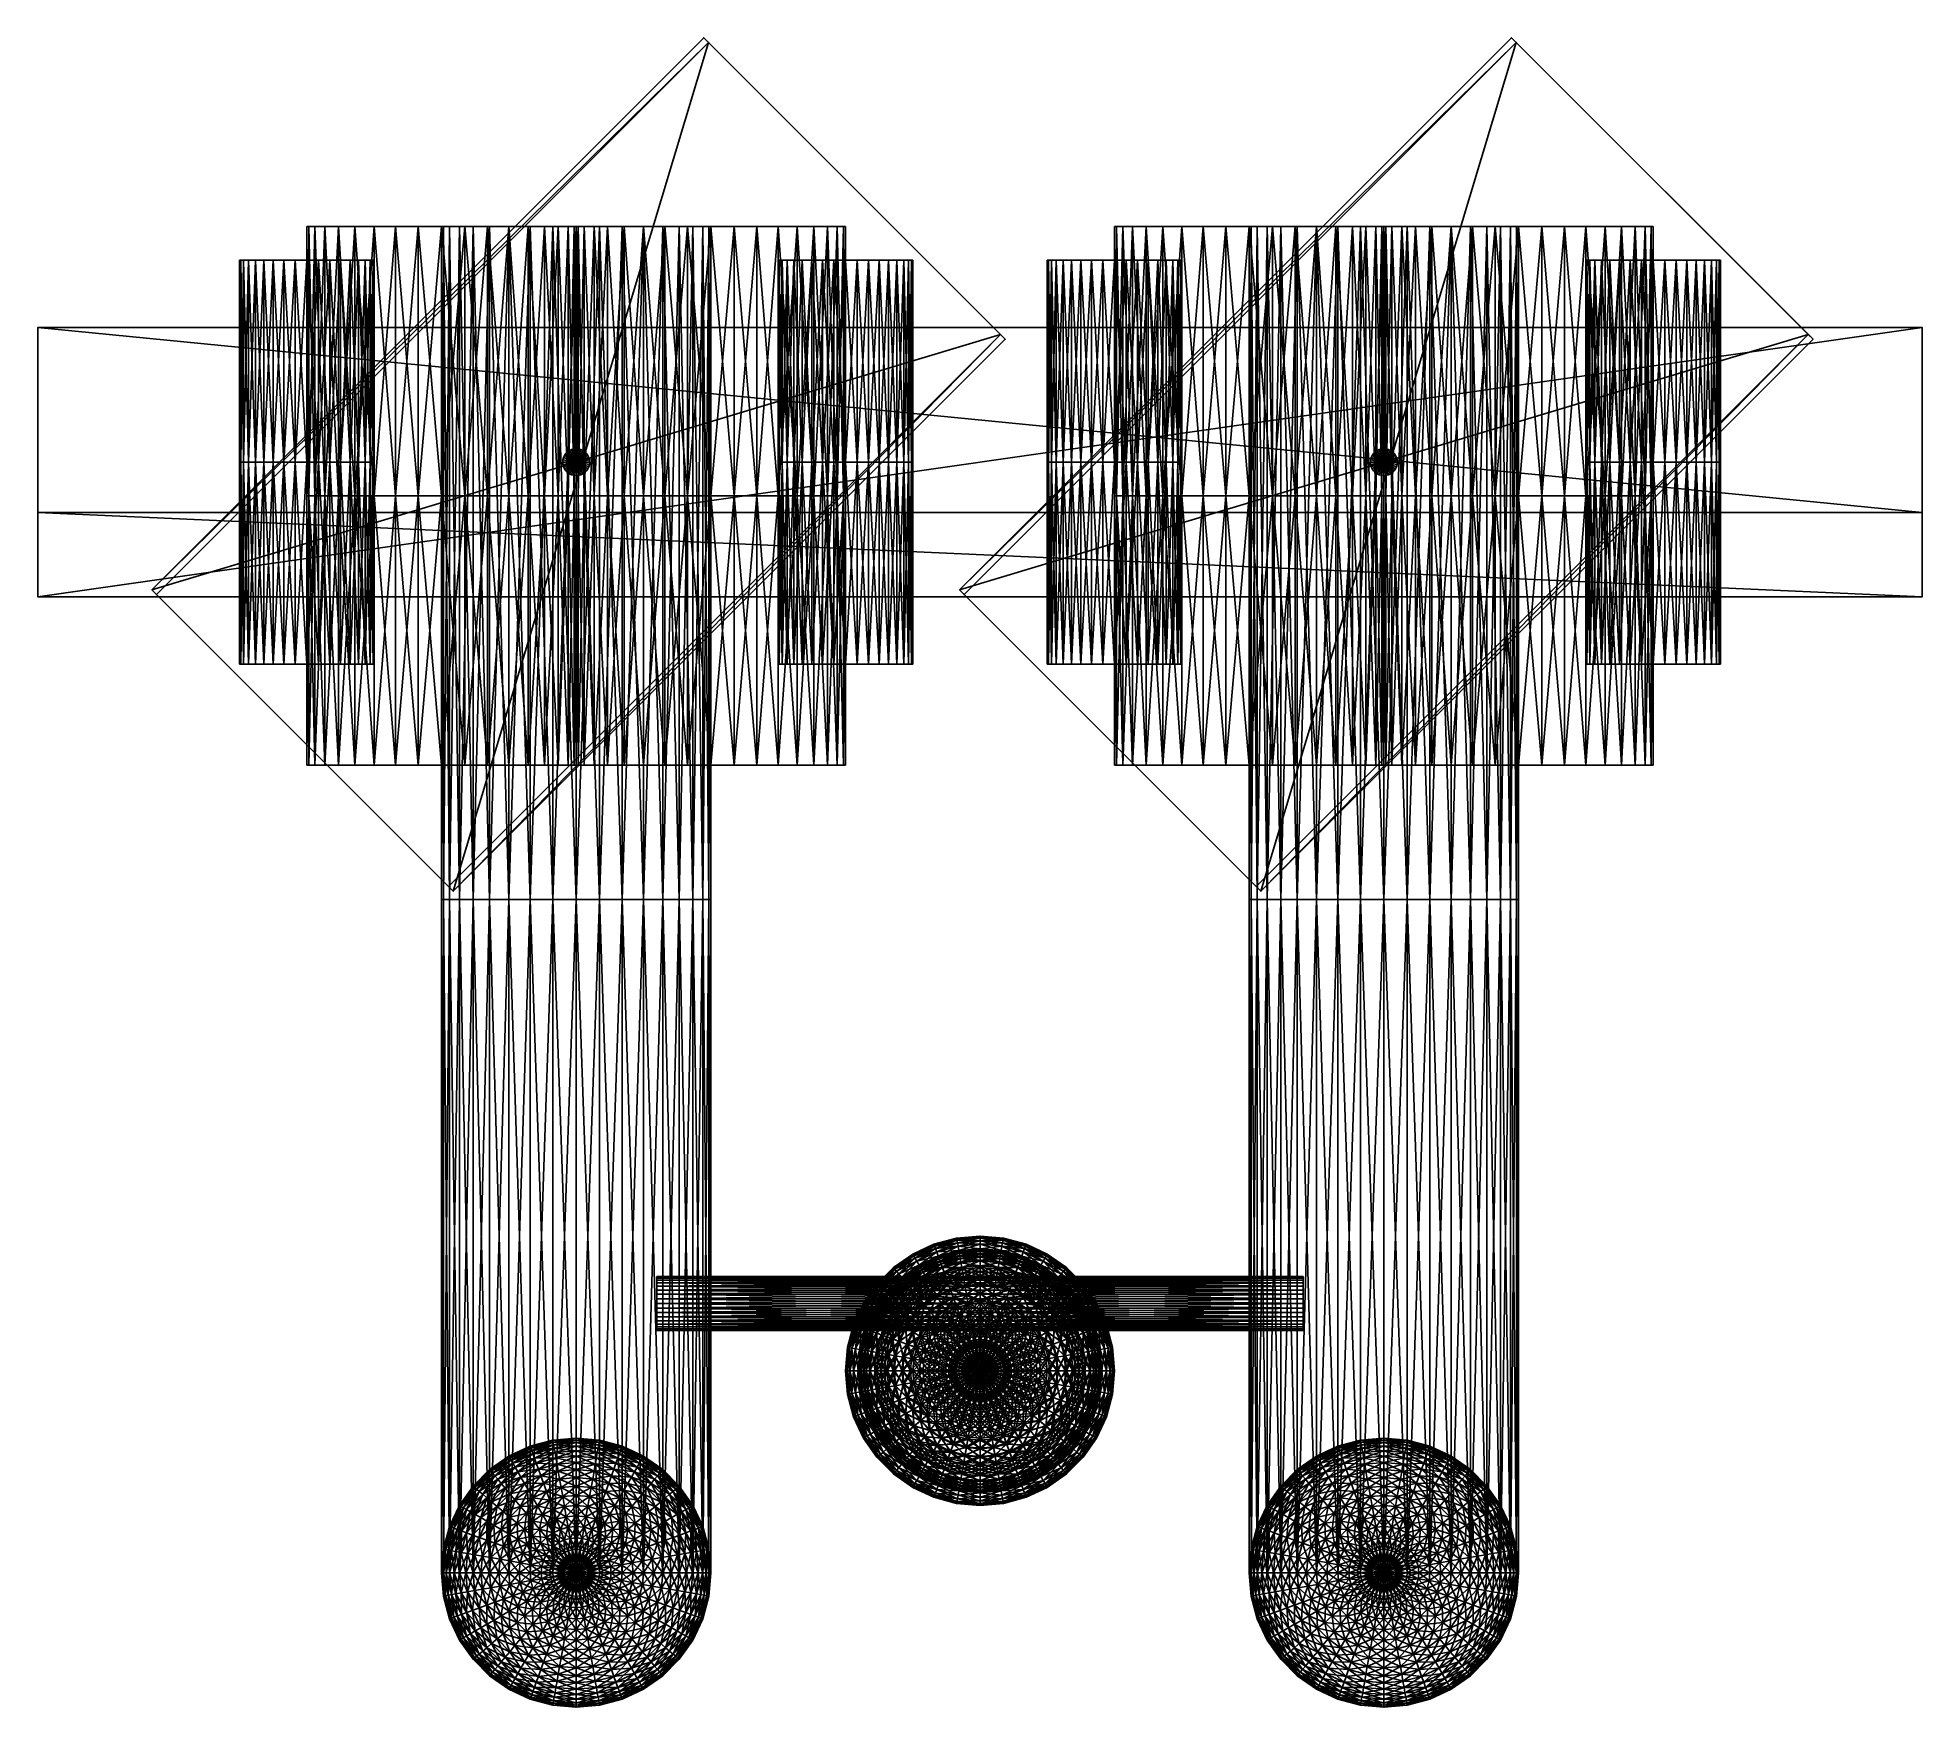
# Model space of a CAD drawing. Header units: metres. Extents: x -7 to 7, y -6 to 6.4.
import ezdxf

# ---------------------------------------------------------------- set-up
doc = ezdxf.new("R2010")
doc.units = ezdxf.units.M

msp = doc.modelspace()

# ---------------------------------------------------------------- linework, layer by layer
at = {"layer": 'Cube'}
for points in [[(-7, 4.25, 0.2), (7, 2.875, 0.175), (-7, 2.875, 0.175)], [(-7, 4.25, 0.2), (7, 4.25, 0.2), (7, 2.875, 0.175)], [(-7, 4.25, -0.2), (7, 4.25, 0.2), (-7, 4.25, 0.2)], [(-7, 4.25, -0.2), (7, 4.25, -0.2), (7, 4.25, 0.2)], [(-7, 2.25, -0.2), (7, 4.25, -0.2), (-7, 4.25, -0.2)], [(-7, 2.25, -0.2), (7, 2.25, -0.2), (7, 4.25, -0.2)], [(-7, 4.25, -0.2), (-7, 4.25, 0.2), (-7, 2.875, 0.175)], [(-7, 2.875, 0.175), (-7, 2.25, -0.2), (-7, 4.25, -0.2)], [(7, 2.875, 0.175), (7, 4.25, -0.2), (7, 2.25, -0.2)], [(7, 4.25, -0.2), (7, 2.875, 0.175), (7, 4.25, 0.2)], [(-7, 2.875, 0.175), (7, 2.25, -0.2), (-7, 2.25, -0.2)], [(-7, 2.875, 0.175), (7, 2.875, 0.175), (7, 2.25, -0.2)]]:
    msp.add_3dface(points, dxfattribs=at)
at = {"layer": 'Cylinder'}
for points in [[(2, 0, 0), (2.015, 5, 0.174), (2.015, 0, 0.174)], [(2, 0, 0), (2, 5, 0), (2.015, 5, 0.174)], [(2, 5, 0), (2.015, 5, 0.174), (2.015, 5, 0.174)], [(2, 5, 0), (2, 5, 0), (2.015, 5, 0.174)], [(2, 5, 0), (3, 5, 0), (2.015, 5, 0.174)], [(2, 5, 0), (3, 5, 0), (3, 5, 0)], [(2.015, 0, -0.174), (2, 5, 0), (2, 0, 0)], [(2.015, 0, -0.174), (2.015, 5, -0.174), (2, 5, 0)], [(2.015, 5, -0.174), (2, 5, 0), (2, 5, 0)], [(2.015, 5, -0.174), (2.015, 5, -0.174), (2, 5, 0)], [(2.015, 5, -0.174), (3, 5, 0), (2, 5, 0)], [(2.015, 0, 0.174), (2.06, 5, 0.342), (2.06, 0, 0.342)], [(2.015, 0, 0.174), (2.015, 5, 0.174), (2.06, 5, 0.342)], [(2.015, 5, 0.174), (2.06, 5, 0.342), (2.06, 5, 0.342)], [(2.015, 5, 0.174), (2.015, 5, 0.174), (2.06, 5, 0.342)], [(2.015, 5, 0.174), (3, 5, 0), (2.06, 5, 0.342)], [(2.015, 5, 0.174), (3, 5, 0), (3, 5, 0)], [(2.015, 5, -0.174), (3, 5, 0), (3, 5, 0)], [(2.06, 0, -0.342), (2.015, 5, -0.174), (2.015, 0, -0.174)], [(2.06, 0, -0.342), (2.06, 5, -0.342), (2.015, 5, -0.174)], [(2.06, 5, -0.342), (2.015, 5, -0.174), (2.015, 5, -0.174)], [(2.06, 5, -0.342), (2.06, 5, -0.342), (2.015, 5, -0.174)], [(2.06, 5, -0.342), (3, 5, 0), (2.015, 5, -0.174)], [(2.06, 0, 0.342), (2.134, 5, 0.5), (2.134, 0, 0.5)], [(2.06, 0, 0.342), (2.06, 5, 0.342), (2.134, 5, 0.5)], [(2.06, 5, 0.342), (2.134, 5, 0.5), (2.134, 5, 0.5)], [(2.06, 5, 0.342), (2.06, 5, 0.342), (2.134, 5, 0.5)], [(2.06, 5, 0.342), (3, 5, 0), (2.134, 5, 0.5)], [(2.06, 5, 0.342), (3, 5, 0), (3, 5, 0)], [(2.06, 5, -0.342), (3, 5, 0), (3, 5, 0)], [(2.134, 0, -0.5), (2.06, 5, -0.342), (2.06, 0, -0.342)], [(2.134, 0, -0.5), (2.134, 5, -0.5), (2.06, 5, -0.342)], [(2.134, 5, -0.5), (2.06, 5, -0.342), (2.06, 5, -0.342)], [(2.134, 5, -0.5), (2.134, 5, -0.5), (2.06, 5, -0.342)], [(2.134, 5, -0.5), (3, 5, 0), (2.06, 5, -0.342)], [(2.134, 0, 0.5), (2.234, 5, 0.643), (2.234, 0, 0.643)], [(2.134, 0, 0.5), (2.134, 5, 0.5), (2.234, 5, 0.643)], [(2.134, 5, 0.5), (2.234, 5, 0.643), (2.234, 5, 0.643)], [(2.134, 5, 0.5), (2.134, 5, 0.5), (2.234, 5, 0.643)], [(2.134, 5, 0.5), (3, 5, 0), (2.234, 5, 0.643)], [(2.134, 5, 0.5), (3, 5, 0), (3, 5, 0)], [(2.134, 5, -0.5), (3, 5, 0), (3, 5, 0)], [(2.234, 0, -0.643), (2.134, 5, -0.5), (2.134, 0, -0.5)], [(2.234, 0, -0.643), (2.234, 5, -0.643), (2.134, 5, -0.5)], [(2.234, 5, -0.643), (2.134, 5, -0.5), (2.134, 5, -0.5)], [(2.234, 5, -0.643), (2.234, 5, -0.643), (2.134, 5, -0.5)], [(2.234, 5, -0.643), (3, 5, 0), (2.134, 5, -0.5)], [(2.234, 0, 0.643), (2.357, 5, 0.766), (2.357, 0, 0.766)], [(2.234, 0, 0.643), (2.234, 5, 0.643), (2.357, 5, 0.766)], [(2.234, 5, 0.643), (2.357, 5, 0.766), (2.357, 5, 0.766)], [(2.234, 5, 0.643), (2.234, 5, 0.643), (2.357, 5, 0.766)], [(2.234, 5, 0.643), (3, 5, 0), (2.357, 5, 0.766)], [(2.234, 5, 0.643), (3, 5, 0), (3, 5, 0)], [(2.234, 5, -0.643), (3, 5, 0), (3, 5, 0)], [(2.357, 0, -0.766), (2.234, 5, -0.643), (2.234, 0, -0.643)], [(2.357, 0, -0.766), (2.357, 5, -0.766), (2.234, 5, -0.643)], [(2.357, 5, -0.766), (2.234, 5, -0.643), (2.234, 5, -0.643)], [(2.357, 5, -0.766), (2.357, 5, -0.766), (2.234, 5, -0.643)], [(2.357, 5, -0.766), (3, 5, 0), (2.234, 5, -0.643)], [(2.357, 0, 0.766), (2.5, 5, 0.866), (2.5, 0, 0.866)], [(2.357, 0, 0.766), (2.357, 5, 0.766), (2.5, 5, 0.866)], [(2.357, 5, 0.766), (2.5, 5, 0.866), (2.5, 5, 0.866)], [(2.357, 5, 0.766), (2.357, 5, 0.766), (2.5, 5, 0.866)], [(2.357, 5, 0.766), (3, 5, 0), (2.5, 5, 0.866)], [(2.357, 5, 0.766), (3, 5, 0), (3, 5, 0)], [(2.357, 5, -0.766), (3, 5, 0), (3, 5, 0)], [(2.5, 0, -0.866), (2.357, 5, -0.766), (2.357, 0, -0.766)], [(2.5, 0, -0.866), (2.5, 5, -0.866), (2.357, 5, -0.766)], [(2.5, 5, -0.866), (2.357, 5, -0.766), (2.357, 5, -0.766)], [(2.5, 5, -0.866), (2.5, 5, -0.866), (2.357, 5, -0.766)], [(2.5, 5, -0.866), (3, 5, 0), (2.357, 5, -0.766)], [(2.5, 0, 0.866), (2.658, 5, 0.94), (2.658, 0, 0.94)], [(2.5, 0, 0.866), (2.5, 5, 0.866), (2.658, 5, 0.94)], [(2.5, 5, 0.866), (2.658, 5, 0.94), (2.658, 5, 0.94)], [(2.5, 5, 0.866), (2.5, 5, 0.866), (2.658, 5, 0.94)], [(2.5, 5, 0.866), (3, 5, 0), (2.658, 5, 0.94)], [(2.5, 5, 0.866), (3, 5, 0), (3, 5, 0)], [(2.5, 5, -0.866), (3, 5, 0), (3, 5, 0)], [(2.658, 0, -0.94), (2.5, 5, -0.866), (2.5, 0, -0.866)], [(2.658, 0, -0.94), (2.658, 5, -0.94), (2.5, 5, -0.866)], [(2.658, 5, -0.94), (2.5, 5, -0.866), (2.5, 5, -0.866)], [(2.658, 5, -0.94), (2.658, 5, -0.94), (2.5, 5, -0.866)], [(2.658, 5, -0.94), (3, 5, 0), (2.5, 5, -0.866)], [(2.658, 0, 0.94), (2.826, 5, 0.985), (2.826, 0, 0.985)], [(2.658, 0, 0.94), (2.658, 5, 0.94), (2.826, 5, 0.985)], [(2.658, 5, 0.94), (2.826, 5, 0.985), (2.826, 5, 0.985)], [(2.658, 5, 0.94), (2.658, 5, 0.94), (2.826, 5, 0.985)], [(2.658, 5, 0.94), (3, 5, 0), (2.826, 5, 0.985)], [(2.658, 5, 0.94), (3, 5, 0), (3, 5, 0)], [(2.658, 5, -0.94), (3, 5, 0), (3, 5, 0)], [(2.826, 0, -0.985), (2.658, 5, -0.94), (2.658, 0, -0.94)], [(2.826, 0, -0.985), (2.826, 5, -0.985), (2.658, 5, -0.94)], [(2.826, 5, -0.985), (2.658, 5, -0.94), (2.658, 5, -0.94)], [(2.826, 5, -0.985), (2.826, 5, -0.985), (2.658, 5, -0.94)], [(2.826, 5, -0.985), (3, 5, 0), (2.658, 5, -0.94)], [(2.826, 0, 0.985), (3, 5, 1), (3, 0, 1)], [(2.826, 0, 0.985), (2.826, 5, 0.985), (3, 5, 1)], [(2.826, 5, 0.985), (3, 5, 1), (3, 5, 1)], [(2.826, 5, 0.985), (2.826, 5, 0.985), (3, 5, 1)], [(2.826, 5, 0.985), (3, 5, 0), (3, 5, 1)], [(2.826, 5, 0.985), (3, 5, 0), (3, 5, 0)], [(2.826, 5, -0.985), (3, 5, 0), (3, 5, 0)], [(3, 0, -1), (2.826, 5, -0.985), (2.826, 0, -0.985)], [(3, 0, -1), (3, 5, -1), (2.826, 5, -0.985)], [(3, 5, -1), (2.826, 5, -0.985), (2.826, 5, -0.985)], [(3, 5, -1), (3, 5, -1), (2.826, 5, -0.985)], [(3, 5, -1), (3, 5, 0), (2.826, 5, -0.985)], [(3, 5, -1), (3, 5, 0), (3, 5, 0)], [(3.174, 0, -0.985), (3, 5, -1), (3, 0, -1)], [(3.174, 0, -0.985), (3.174, 5, -0.985), (3, 5, -1)], [(3.174, 5, -0.985), (3, 5, -1), (3, 5, -1)], [(3.174, 5, -0.985), (3.174, 5, -0.985), (3, 5, -1)], [(3.174, 5, -0.985), (3, 5, 0), (3, 5, -1)], [(3.174, 5, -0.985), (3, 5, 0), (3, 5, 0)], [(3.342, 5, -0.94), (3, 5, 0), (3.174, 5, -0.985)], [(3.342, 5, -0.94), (3, 5, 0), (3, 5, 0)], [(3.5, 5, -0.866), (3, 5, 0), (3.342, 5, -0.94)], [(3.5, 5, -0.866), (3, 5, 0), (3, 5, 0)], [(3.643, 5, -0.766), (3, 5, 0), (3.5, 5, -0.866)], [(3.643, 5, -0.766), (3, 5, 0), (3, 5, 0)], [(3.766, 5, -0.643), (3, 5, 0), (3.643, 5, -0.766)], [(3.766, 5, -0.643), (3, 5, 0), (3, 5, 0)], [(3.866, 5, -0.5), (3, 5, 0), (3.766, 5, -0.643)], [(3.866, 5, -0.5), (3, 5, 0), (3, 5, 0)], [(3.94, 5, -0.342), (3, 5, 0), (3.866, 5, -0.5)], [(3.94, 5, -0.342), (3, 5, 0), (3, 5, 0)], [(3.985, 5, -0.174), (3, 5, 0), (3.94, 5, -0.342)], [(3.985, 5, -0.174), (3, 5, 0), (3, 5, 0)], [(4, 5, 0), (3, 5, 0), (3.985, 5, -0.174)], [(4, 5, 0), (3, 5, 0), (3, 5, 0)], [(3.985, 5, 0.174), (3, 5, 0), (4, 5, 0)], [(3.985, 5, 0.174), (3, 5, 0), (3, 5, 0)], [(3.94, 5, 0.342), (3, 5, 0), (3.985, 5, 0.174)], [(3.94, 5, 0.342), (3, 5, 0), (3, 5, 0)], [(3.866, 5, 0.5), (3, 5, 0), (3.94, 5, 0.342)], [(3.866, 5, 0.5), (3, 5, 0), (3, 5, 0)], [(3.766, 5, 0.643), (3, 5, 0), (3.866, 5, 0.5)], [(3.766, 5, 0.643), (3, 5, 0), (3, 5, 0)], [(3.643, 5, 0.766), (3, 5, 0), (3.766, 5, 0.643)], [(3.643, 5, 0.766), (3, 5, 0), (3, 5, 0)], [(3.5, 5, 0.866), (3, 5, 0), (3.643, 5, 0.766)], [(3.5, 5, 0.866), (3, 5, 0), (3, 5, 0)], [(3.342, 5, 0.94), (3, 5, 0), (3.5, 5, 0.866)], [(3.342, 5, 0.94), (3, 5, 0), (3, 5, 0)], [(3.174, 5, 0.985), (3, 5, 0), (3.342, 5, 0.94)], [(3.174, 5, 0.985), (3, 5, 0), (3, 5, 0)], [(3, 0, 1), (3.174, 5, 0.985), (3.174, 0, 0.985)], [(3, 0, 1), (3, 5, 1), (3.174, 5, 0.985)], [(3, 5, 1), (3.174, 5, 0.985), (3.174, 5, 0.985)], [(3, 5, 1), (3, 5, 1), (3.174, 5, 0.985)], [(3, 5, 1), (3, 5, 0), (3.174, 5, 0.985)], [(3, 5, 1), (3, 5, 0), (3, 5, 0)], [(3.342, 0, -0.94), (3.174, 5, -0.985), (3.174, 0, -0.985)], [(3.342, 0, -0.94), (3.342, 5, -0.94), (3.174, 5, -0.985)], [(3.342, 5, -0.94), (3.174, 5, -0.985), (3.174, 5, -0.985)], [(3.342, 5, -0.94), (3.342, 5, -0.94), (3.174, 5, -0.985)], [(3.174, 0, 0.985), (3.342, 5, 0.94), (3.342, 0, 0.94)], [(3.174, 0, 0.985), (3.174, 5, 0.985), (3.342, 5, 0.94)], [(3.174, 5, 0.985), (3.342, 5, 0.94), (3.342, 5, 0.94)], [(3.174, 5, 0.985), (3.174, 5, 0.985), (3.342, 5, 0.94)], [(3.5, 0, -0.866), (3.342, 5, -0.94), (3.342, 0, -0.94)], [(3.5, 0, -0.866), (3.5, 5, -0.866), (3.342, 5, -0.94)], [(3.5, 5, -0.866), (3.342, 5, -0.94), (3.342, 5, -0.94)], [(3.5, 5, -0.866), (3.5, 5, -0.866), (3.342, 5, -0.94)], [(3.342, 0, 0.94), (3.5, 5, 0.866), (3.5, 0, 0.866)], [(3.342, 0, 0.94), (3.342, 5, 0.94), (3.5, 5, 0.866)], [(3.342, 5, 0.94), (3.5, 5, 0.866), (3.5, 5, 0.866)], [(3.342, 5, 0.94), (3.342, 5, 0.94), (3.5, 5, 0.866)], [(3.643, 0, -0.766), (3.5, 5, -0.866), (3.5, 0, -0.866)], [(3.643, 0, -0.766), (3.643, 5, -0.766), (3.5, 5, -0.866)], [(3.643, 5, -0.766), (3.5, 5, -0.866), (3.5, 5, -0.866)], [(3.643, 5, -0.766), (3.643, 5, -0.766), (3.5, 5, -0.866)], [(3.5, 0, 0.866), (3.643, 5, 0.766), (3.643, 0, 0.766)], [(3.5, 0, 0.866), (3.5, 5, 0.866), (3.643, 5, 0.766)], [(3.5, 5, 0.866), (3.643, 5, 0.766), (3.643, 5, 0.766)], [(3.5, 5, 0.866), (3.5, 5, 0.866), (3.643, 5, 0.766)], [(3.766, 0, -0.643), (3.643, 5, -0.766), (3.643, 0, -0.766)], [(3.766, 0, -0.643), (3.766, 5, -0.643), (3.643, 5, -0.766)], [(3.766, 5, -0.643), (3.643, 5, -0.766), (3.643, 5, -0.766)], [(3.766, 5, -0.643), (3.766, 5, -0.643), (3.643, 5, -0.766)], [(3.643, 0, 0.766), (3.766, 5, 0.643), (3.766, 0, 0.643)], [(3.643, 0, 0.766), (3.643, 5, 0.766), (3.766, 5, 0.643)], [(3.643, 5, 0.766), (3.766, 5, 0.643), (3.766, 5, 0.643)], [(3.643, 5, 0.766), (3.643, 5, 0.766), (3.766, 5, 0.643)], [(3.866, 0, -0.5), (3.766, 5, -0.643), (3.766, 0, -0.643)], [(3.866, 0, -0.5), (3.866, 5, -0.5), (3.766, 5, -0.643)], [(3.866, 5, -0.5), (3.766, 5, -0.643), (3.766, 5, -0.643)], [(3.866, 5, -0.5), (3.866, 5, -0.5), (3.766, 5, -0.643)], [(3.766, 0, 0.643), (3.866, 5, 0.5), (3.866, 0, 0.5)], [(3.766, 0, 0.643), (3.766, 5, 0.643), (3.866, 5, 0.5)], [(3.766, 5, 0.643), (3.866, 5, 0.5), (3.866, 5, 0.5)], [(3.766, 5, 0.643), (3.766, 5, 0.643), (3.866, 5, 0.5)], [(3.94, 0, -0.342), (3.866, 5, -0.5), (3.866, 0, -0.5)], [(3.94, 0, -0.342), (3.94, 5, -0.342), (3.866, 5, -0.5)], [(3.94, 5, -0.342), (3.866, 5, -0.5), (3.866, 5, -0.5)], [(3.94, 5, -0.342), (3.94, 5, -0.342), (3.866, 5, -0.5)], [(3.866, 0, 0.5), (3.94, 5, 0.342), (3.94, 0, 0.342)], [(3.866, 0, 0.5), (3.866, 5, 0.5), (3.94, 5, 0.342)], [(3.866, 5, 0.5), (3.94, 5, 0.342), (3.94, 5, 0.342)], [(3.866, 5, 0.5), (3.866, 5, 0.5), (3.94, 5, 0.342)], [(3.985, 0, -0.174), (3.94, 5, -0.342), (3.94, 0, -0.342)], [(3.985, 0, -0.174), (3.985, 5, -0.174), (3.94, 5, -0.342)], [(3.985, 5, -0.174), (3.94, 5, -0.342), (3.94, 5, -0.342)], [(3.985, 5, -0.174), (3.985, 5, -0.174), (3.94, 5, -0.342)], [(3.94, 0, 0.342), (3.985, 5, 0.174), (3.985, 0, 0.174)], [(3.94, 0, 0.342), (3.94, 5, 0.342), (3.985, 5, 0.174)], [(3.94, 5, 0.342), (3.985, 5, 0.174), (3.985, 5, 0.174)], [(3.94, 5, 0.342), (3.94, 5, 0.342), (3.985, 5, 0.174)], [(4, 0, 0), (3.985, 5, -0.174), (3.985, 0, -0.174)], [(4, 0, 0), (4, 5, 0), (3.985, 5, -0.174)], [(4, 5, 0), (3.985, 5, -0.174), (3.985, 5, -0.174)], [(4, 5, 0), (4, 5, 0), (3.985, 5, -0.174)], [(3.985, 0, 0.174), (4, 5, 0), (4, 0, 0)], [(3.985, 0, 0.174), (3.985, 5, 0.174), (4, 5, 0)], [(3.985, 5, 0.174), (4, 5, 0), (4, 5, 0)], [(3.985, 5, 0.174), (3.985, 5, 0.174), (4, 5, 0)], [(2, -5, 0), (2.015, 0, 0.174), (2.015, -5, 0.174)], [(2, -5, 0), (2, 0, 0), (2.015, 0, 0.174)], [(2.015, -5, -0.174), (2, 0, 0), (2, -5, 0)], [(2.015, -5, -0.174), (2.015, 0, -0.174), (2, 0, 0)], [(2.015, -5, 0.174), (2.015, 0, 0.174), (2.06, 0, 0.342)], [(2.06, -5, -0.342), (2.015, 0, -0.174), (2.015, -5, -0.174)], [(2.06, -5, -0.342), (2.06, 0, -0.342), (2.015, 0, -0.174)], [(2.134, -5, -0.5), (2.06, 0, -0.342), (2.06, -5, -0.342)], [(2.134, -5, -0.5), (2.134, 0, -0.5), (2.06, 0, -0.342)], [(2.234, -5, -0.643), (2.134, 0, -0.5), (2.134, -5, -0.5)], [(2.234, -5, -0.643), (2.234, 0, -0.643), (2.134, 0, -0.5)], [(2.357, -5, -0.766), (2.234, 0, -0.643), (2.234, -5, -0.643)], [(2.357, -5, -0.766), (2.357, 0, -0.766), (2.234, 0, -0.643)], [(2.5, -5, -0.866), (2.357, 0, -0.766), (2.357, -5, -0.766)], [(2.5, -5, -0.866), (2.5, 0, -0.866), (2.357, 0, -0.766)], [(2.658, -5, -0.94), (2.5, 0, -0.866), (2.5, -5, -0.866)], [(2.658, -5, -0.94), (2.658, 0, -0.94), (2.5, 0, -0.866)], [(2.826, -5, -0.985), (2.658, 0, -0.94), (2.658, -5, -0.94)], [(2.826, -5, -0.985), (2.826, 0, -0.985), (2.658, 0, -0.94)], [(3, -5, -1), (2.826, 0, -0.985), (2.826, -5, -0.985)], [(3, -5, -1), (3, 0, -1), (2.826, 0, -0.985)], [(3.174, -5, -0.985), (3, 0, -1), (3, -5, -1)], [(3.174, -5, -0.985), (3.174, 0, -0.985), (3, 0, -1)], [(3.342, -5, -0.94), (3.174, 0, -0.985), (3.174, -5, -0.985)], [(3.342, -5, -0.94), (3.342, 0, -0.94), (3.174, 0, -0.985)], [(3.5, -5, -0.866), (3.342, 0, -0.94), (3.342, -5, -0.94)], [(3.5, -5, -0.866), (3.5, 0, -0.866), (3.342, 0, -0.94)], [(3.643, -5, -0.766), (3.5, 0, -0.866), (3.5, -5, -0.866)], [(3.643, -5, -0.766), (3.643, 0, -0.766), (3.5, 0, -0.866)], [(3.766, -5, -0.643), (3.643, 0, -0.766), (3.643, -5, -0.766)], [(3.766, -5, -0.643), (3.766, 0, -0.643), (3.643, 0, -0.766)], [(3.866, -5, -0.5), (3.766, 0, -0.643), (3.766, -5, -0.643)], [(3.866, -5, -0.5), (3.866, 0, -0.5), (3.766, 0, -0.643)], [(3.94, -5, -0.342), (3.866, 0, -0.5), (3.866, -5, -0.5)], [(3.94, -5, -0.342), (3.94, 0, -0.342), (3.866, 0, -0.5)], [(3.985, -5, -0.174), (3.94, 0, -0.342), (3.94, -5, -0.342)], [(3.985, -5, -0.174), (3.985, 0, -0.174), (3.94, 0, -0.342)], [(3.94, -5, 0.342), (3.985, 0, 0.174), (3.985, -5, 0.174)], [(3.94, -5, 0.342), (3.94, 0, 0.342), (3.985, 0, 0.174)], [(4, -5, 0), (3.985, 0, -0.174), (3.985, -5, -0.174)], [(4, -5, 0), (4, 0, 0), (3.985, 0, -0.174)], [(3.985, -5, 0.174), (4, 0, 0), (4, -5, 0)], [(3.985, -5, 0.174), (3.985, 0, 0.174), (4, 0, 0)], [(2.015, -5, 0.174), (2.06, 0, 0.342), (2.06, -5, 0.342)], [(2.06, -5, 0.342), (2.134, 0, 0.5), (2.134, -5, 0.5)], [(2.06, -5, 0.342), (2.06, 0, 0.342), (2.134, 0, 0.5)], [(2.134, -5, 0.5), (2.234, 0, 0.643), (2.234, -5, 0.643)], [(2.134, -5, 0.5), (2.134, 0, 0.5), (2.234, 0, 0.643)], [(2.234, -5, 0.643), (2.357, 0, 0.766), (2.357, -5, 0.766)], [(2.234, -5, 0.643), (2.234, 0, 0.643), (2.357, 0, 0.766)], [(2.357, -5, 0.766), (2.5, 0, 0.866), (2.5, -5, 0.866)], [(2.357, -5, 0.766), (2.357, 0, 0.766), (2.5, 0, 0.866)], [(2.5, -5, 0.866), (2.658, 0, 0.94), (2.658, -5, 0.94)], [(2.5, -5, 0.866), (2.5, 0, 0.866), (2.658, 0, 0.94)], [(2.658, -5, 0.94), (2.826, 0, 0.985), (2.826, -5, 0.985)], [(2.658, -5, 0.94), (2.658, 0, 0.94), (2.826, 0, 0.985)], [(2.826, -5, 0.985), (3, 0, 1), (3, -5, 1)], [(2.826, -5, 0.985), (2.826, 0, 0.985), (3, 0, 1)], [(3, -5, 1), (3.174, 0, 0.985), (3.174, -5, 0.985)], [(3, -5, 1), (3, 0, 1), (3.174, 0, 0.985)], [(3.174, -5, 0.985), (3.342, 0, 0.94), (3.342, -5, 0.94)], [(3.174, -5, 0.985), (3.174, 0, 0.985), (3.342, 0, 0.94)], [(3.342, -5, 0.94), (3.5, 0, 0.866), (3.5, -5, 0.866)], [(3.342, -5, 0.94), (3.342, 0, 0.94), (3.5, 0, 0.866)], [(3.5, -5, 0.866), (3.643, 0, 0.766), (3.643, -5, 0.766)], [(3.5, -5, 0.866), (3.5, 0, 0.866), (3.643, 0, 0.766)], [(3.643, -5, 0.766), (3.766, 0, 0.643), (3.766, -5, 0.643)], [(3.643, -5, 0.766), (3.643, 0, 0.766), (3.766, 0, 0.643)], [(3.766, -5, 0.643), (3.866, 0, 0.5), (3.866, -5, 0.5)], [(3.766, -5, 0.643), (3.766, 0, 0.643), (3.866, 0, 0.5)], [(3.866, -5, 0.5), (3.94, 0, 0.342), (3.94, -5, 0.342)], [(3.866, -5, 0.5), (3.866, 0, 0.5), (3.94, 0, 0.342)], [(3, -5, 0), (2, -5, 0), (2.015, -5, 0.174)], [(2, -5, 0), (2.015, -5, 0.174), (2.015, -5, 0.174)], [(2, -5, 0), (2, -5, 0), (2.015, -5, 0.174)], [(3, -5, 0), (2, -5, 0), (3, -5, 0)], [(3, -5, 0), (2.015, -5, -0.174), (2, -5, 0)], [(2.015, -5, -0.174), (2, -5, 0), (2, -5, 0)], [(2.015, -5, -0.174), (2.015, -5, -0.174), (2, -5, 0)], [(3, -5, 0), (2.015, -5, 0.174), (2.06, -5, 0.342)], [(2.015, -5, 0.174), (2.06, -5, 0.342), (2.06, -5, 0.342)], [(2.015, -5, 0.174), (2.015, -5, 0.174), (2.06, -5, 0.342)], [(3, -5, 0), (2.015, -5, 0.174), (3, -5, 0)], [(3, -5, 0), (2.015, -5, -0.174), (3, -5, 0)], [(3, -5, 0), (2.06, -5, -0.342), (2.015, -5, -0.174)], [(2.06, -5, -0.342), (2.015, -5, -0.174), (2.015, -5, -0.174)], [(2.06, -5, -0.342), (2.06, -5, -0.342), (2.015, -5, -0.174)], [(3, -5, 0), (2.06, -5, 0.342), (2.134, -5, 0.5)], [(2.06, -5, 0.342), (2.134, -5, 0.5), (2.134, -5, 0.5)], [(2.06, -5, 0.342), (2.06, -5, 0.342), (2.134, -5, 0.5)], [(3, -5, 0), (2.06, -5, 0.342), (3, -5, 0)], [(3, -5, 0), (2.06, -5, -0.342), (3, -5, 0)], [(3, -5, 0), (2.134, -5, -0.5), (2.06, -5, -0.342)], [(2.134, -5, -0.5), (2.06, -5, -0.342), (2.06, -5, -0.342)], [(2.134, -5, -0.5), (2.134, -5, -0.5), (2.06, -5, -0.342)], [(3, -5, 0), (2.134, -5, 0.5), (2.234, -5, 0.643)], [(2.134, -5, 0.5), (2.234, -5, 0.643), (2.234, -5, 0.643)], [(2.134, -5, 0.5), (2.134, -5, 0.5), (2.234, -5, 0.643)], [(3, -5, 0), (2.134, -5, 0.5), (3, -5, 0)], [(3, -5, 0), (2.134, -5, -0.5), (3, -5, 0)], [(3, -5, 0), (2.234, -5, -0.643), (2.134, -5, -0.5)], [(2.234, -5, -0.643), (2.134, -5, -0.5), (2.134, -5, -0.5)], [(2.234, -5, -0.643), (2.234, -5, -0.643), (2.134, -5, -0.5)], [(3, -5, 0), (2.234, -5, 0.643), (2.357, -5, 0.766)], [(2.234, -5, 0.643), (2.357, -5, 0.766), (2.357, -5, 0.766)], [(2.234, -5, 0.643), (2.234, -5, 0.643), (2.357, -5, 0.766)], [(3, -5, 0), (2.234, -5, 0.643), (3, -5, 0)], [(3, -5, 0), (2.234, -5, -0.643), (3, -5, 0)], [(3, -5, 0), (2.357, -5, -0.766), (2.234, -5, -0.643)], [(2.357, -5, -0.766), (2.234, -5, -0.643), (2.234, -5, -0.643)], [(2.357, -5, -0.766), (2.357, -5, -0.766), (2.234, -5, -0.643)], [(3, -5, 0), (2.357, -5, 0.766), (2.5, -5, 0.866)], [(2.357, -5, 0.766), (2.5, -5, 0.866), (2.5, -5, 0.866)], [(2.357, -5, 0.766), (2.357, -5, 0.766), (2.5, -5, 0.866)], [(3, -5, 0), (2.357, -5, 0.766), (3, -5, 0)], [(3, -5, 0), (2.357, -5, -0.766), (3, -5, 0)], [(3, -5, 0), (2.5, -5, -0.866), (2.357, -5, -0.766)], [(2.5, -5, -0.866), (2.357, -5, -0.766), (2.357, -5, -0.766)], [(2.5, -5, -0.866), (2.5, -5, -0.866), (2.357, -5, -0.766)], [(3, -5, 0), (2.5, -5, 0.866), (2.658, -5, 0.94)], [(2.5, -5, 0.866), (2.658, -5, 0.94), (2.658, -5, 0.94)], [(2.5, -5, 0.866), (2.5, -5, 0.866), (2.658, -5, 0.94)], [(3, -5, 0), (2.5, -5, 0.866), (3, -5, 0)], [(3, -5, 0), (2.5, -5, -0.866), (3, -5, 0)], [(3, -5, 0), (2.658, -5, -0.94), (2.5, -5, -0.866)], [(2.658, -5, -0.94), (2.5, -5, -0.866), (2.5, -5, -0.866)], [(2.658, -5, -0.94), (2.658, -5, -0.94), (2.5, -5, -0.866)], [(3, -5, 0), (2.658, -5, 0.94), (2.826, -5, 0.985)], [(2.658, -5, 0.94), (2.826, -5, 0.985), (2.826, -5, 0.985)], [(2.658, -5, 0.94), (2.658, -5, 0.94), (2.826, -5, 0.985)], [(3, -5, 0), (2.658, -5, 0.94), (3, -5, 0)], [(3, -5, 0), (2.658, -5, -0.94), (3, -5, 0)], [(3, -5, 0), (2.826, -5, -0.985), (2.658, -5, -0.94)], [(2.826, -5, -0.985), (2.658, -5, -0.94), (2.658, -5, -0.94)], [(2.826, -5, -0.985), (2.826, -5, -0.985), (2.658, -5, -0.94)], [(3, -5, 0), (2.826, -5, 0.985), (3, -5, 1)], [(2.826, -5, 0.985), (3, -5, 1), (3, -5, 1)], [(2.826, -5, 0.985), (2.826, -5, 0.985), (3, -5, 1)], [(3, -5, 0), (2.826, -5, 0.985), (3, -5, 0)], [(3, -5, 0), (2.826, -5, -0.985), (3, -5, 0)], [(3, -5, 0), (3, -5, -1), (2.826, -5, -0.985)], [(3, -5, -1), (2.826, -5, -0.985), (2.826, -5, -0.985)], [(3, -5, -1), (3, -5, -1), (2.826, -5, -0.985)], [(3, -5, 0), (3, -5, 1), (3, -5, 0)], [(3, -5, 0), (3, -5, -1), (3, -5, 0)], [(3, -5, 0), (3.174, -5, -0.985), (3, -5, -1)], [(3.174, -5, -0.985), (3, -5, -1), (3, -5, -1)], [(3.174, -5, -0.985), (3.174, -5, -0.985), (3, -5, -1)], [(3, -5, 0), (3.174, -5, -0.985), (3, -5, 0)], [(3, -5, 0), (3.342, -5, -0.94), (3.174, -5, -0.985)], [(3, -5, 0), (3.342, -5, -0.94), (3, -5, 0)], [(3, -5, 0), (3.5, -5, -0.866), (3.342, -5, -0.94)], [(3, -5, 0), (3.5, -5, -0.866), (3, -5, 0)], [(3, -5, 0), (3.643, -5, -0.766), (3.5, -5, -0.866)], [(3, -5, 0), (3.643, -5, -0.766), (3, -5, 0)], [(3, -5, 0), (3.766, -5, -0.643), (3.643, -5, -0.766)], [(3, -5, 0), (3.766, -5, -0.643), (3, -5, 0)], [(3, -5, 0), (3.866, -5, -0.5), (3.766, -5, -0.643)], [(3, -5, 0), (3.866, -5, -0.5), (3, -5, 0)], [(3, -5, 0), (3.94, -5, -0.342), (3.866, -5, -0.5)], [(3, -5, 0), (3.94, -5, -0.342), (3, -5, 0)], [(3, -5, 0), (3.985, -5, -0.174), (3.94, -5, -0.342)], [(3, -5, 0), (3.985, -5, -0.174), (3, -5, 0)], [(3, -5, 0), (4, -5, 0), (3.985, -5, -0.174)], [(3, -5, 0), (4, -5, 0), (3, -5, 0)], [(3, -5, 0), (3.985, -5, 0.174), (4, -5, 0)], [(3, -5, 0), (3.985, -5, 0.174), (3, -5, 0)], [(3, -5, 0), (3.94, -5, 0.342), (3.985, -5, 0.174)], [(3, -5, 0), (3.94, -5, 0.342), (3, -5, 0)], [(3, -5, 0), (3.866, -5, 0.5), (3.94, -5, 0.342)], [(3, -5, 0), (3.866, -5, 0.5), (3, -5, 0)], [(3, -5, 0), (3.766, -5, 0.643), (3.866, -5, 0.5)], [(3, -5, 0), (3.766, -5, 0.643), (3, -5, 0)], [(3, -5, 0), (3.643, -5, 0.766), (3.766, -5, 0.643)], [(3, -5, 0), (3.643, -5, 0.766), (3, -5, 0)], [(3, -5, 0), (3.5, -5, 0.866), (3.643, -5, 0.766)], [(3, -5, 0), (3.5, -5, 0.866), (3, -5, 0)], [(3, -5, 0), (3.342, -5, 0.94), (3.5, -5, 0.866)], [(3, -5, 0), (3.342, -5, 0.94), (3, -5, 0)], [(3, -5, 0), (3.174, -5, 0.985), (3.342, -5, 0.94)], [(3, -5, 0), (3.174, -5, 0.985), (3, -5, 0)], [(3, -5, 0), (3, -5, 1), (3.174, -5, 0.985)], [(3, -5, 1), (3.174, -5, 0.985), (3.174, -5, 0.985)], [(3, -5, 1), (3, -5, 1), (3.174, -5, 0.985)], [(3.342, -5, -0.94), (3.174, -5, -0.985), (3.174, -5, -0.985)], [(3.342, -5, -0.94), (3.342, -5, -0.94), (3.174, -5, -0.985)], [(3.174, -5, 0.985), (3.342, -5, 0.94), (3.342, -5, 0.94)], [(3.174, -5, 0.985), (3.174, -5, 0.985), (3.342, -5, 0.94)], [(3.5, -5, -0.866), (3.342, -5, -0.94), (3.342, -5, -0.94)], [(3.5, -5, -0.866), (3.5, -5, -0.866), (3.342, -5, -0.94)], [(3.342, -5, 0.94), (3.5, -5, 0.866), (3.5, -5, 0.866)], [(3.342, -5, 0.94), (3.342, -5, 0.94), (3.5, -5, 0.866)], [(3.643, -5, -0.766), (3.5, -5, -0.866), (3.5, -5, -0.866)], [(3.643, -5, -0.766), (3.643, -5, -0.766), (3.5, -5, -0.866)], [(3.5, -5, 0.866), (3.643, -5, 0.766), (3.643, -5, 0.766)], [(3.5, -5, 0.866), (3.5, -5, 0.866), (3.643, -5, 0.766)], [(3.766, -5, -0.643), (3.643, -5, -0.766), (3.643, -5, -0.766)], [(3.766, -5, -0.643), (3.766, -5, -0.643), (3.643, -5, -0.766)], [(3.643, -5, 0.766), (3.766, -5, 0.643), (3.766, -5, 0.643)], [(3.643, -5, 0.766), (3.643, -5, 0.766), (3.766, -5, 0.643)], [(3.866, -5, -0.5), (3.766, -5, -0.643), (3.766, -5, -0.643)], [(3.866, -5, -0.5), (3.866, -5, -0.5), (3.766, -5, -0.643)], [(3.766, -5, 0.643), (3.866, -5, 0.5), (3.866, -5, 0.5)], [(3.766, -5, 0.643), (3.766, -5, 0.643), (3.866, -5, 0.5)], [(3.94, -5, -0.342), (3.866, -5, -0.5), (3.866, -5, -0.5)], [(3.94, -5, -0.342), (3.94, -5, -0.342), (3.866, -5, -0.5)], [(3.866, -5, 0.5), (3.94, -5, 0.342), (3.94, -5, 0.342)], [(3.866, -5, 0.5), (3.866, -5, 0.5), (3.94, -5, 0.342)], [(3.985, -5, -0.174), (3.94, -5, -0.342), (3.94, -5, -0.342)], [(3.985, -5, -0.174), (3.985, -5, -0.174), (3.94, -5, -0.342)], [(3.94, -5, 0.342), (3.985, -5, 0.174), (3.985, -5, 0.174)], [(3.94, -5, 0.342), (3.94, -5, 0.342), (3.985, -5, 0.174)], [(4, -5, 0), (3.985, -5, -0.174), (3.985, -5, -0.174)], [(4, -5, 0), (4, -5, 0), (3.985, -5, -0.174)], [(3.985, -5, 0.174), (4, -5, 0), (4, -5, 0)], [(3.985, -5, 0.174), (3.985, -5, 0.174), (4, -5, 0)]]:
    msp.add_3dface(points, dxfattribs=at)
at = {"layer": 'Cylinder 1'}
for points in [[(1, 3, 0), (1.015, 5, 0.174), (1.015, 3, 0.174)], [(1, 3, 0), (1, 5, 0), (1.015, 5, 0.174)], [(1, 5, 0), (1.015, 5, 0.174), (1.015, 5, 0.174)], [(1, 5, 0), (1, 5, 0), (1.015, 5, 0.174)], [(1, 5, 0), (2, 5, 0), (1.015, 5, 0.174)], [(1, 5, 0), (2, 5, 0), (2, 5, 0)], [(1.015, 3, -0.174), (1, 5, 0), (1, 3, 0)], [(1.015, 3, -0.174), (1.015, 5, -0.174), (1, 5, 0)], [(1.015, 5, -0.174), (1, 5, 0), (1, 5, 0)], [(1.015, 5, -0.174), (1.015, 5, -0.174), (1, 5, 0)], [(1.015, 5, -0.174), (2, 5, 0), (1, 5, 0)], [(1.015, 3, 0.174), (1.06, 5, 0.342), (1.06, 3, 0.342)], [(1.015, 3, 0.174), (1.015, 5, 0.174), (1.06, 5, 0.342)], [(1.015, 5, 0.174), (1.06, 5, 0.342), (1.06, 5, 0.342)], [(1.015, 5, 0.174), (1.015, 5, 0.174), (1.06, 5, 0.342)], [(1.015, 5, 0.174), (2, 5, 0), (1.06, 5, 0.342)], [(1.015, 5, 0.174), (2, 5, 0), (2, 5, 0)], [(1.015, 5, -0.174), (2, 5, 0), (2, 5, 0)], [(1.06, 3, -0.342), (1.015, 5, -0.174), (1.015, 3, -0.174)], [(1.06, 3, -0.342), (1.06, 5, -0.342), (1.015, 5, -0.174)], [(1.06, 5, -0.342), (1.015, 5, -0.174), (1.015, 5, -0.174)], [(1.06, 5, -0.342), (1.06, 5, -0.342), (1.015, 5, -0.174)], [(1.06, 5, -0.342), (2, 5, 0), (1.015, 5, -0.174)], [(1.06, 3, 0.342), (1.134, 5, 0.5), (1.134, 3, 0.5)], [(1.06, 3, 0.342), (1.06, 5, 0.342), (1.134, 5, 0.5)], [(1.06, 5, 0.342), (1.134, 5, 0.5), (1.134, 5, 0.5)], [(1.06, 5, 0.342), (1.06, 5, 0.342), (1.134, 5, 0.5)], [(1.06, 5, 0.342), (2, 5, 0), (1.134, 5, 0.5)], [(1.06, 5, 0.342), (2, 5, 0), (2, 5, 0)], [(1.06, 5, -0.342), (2, 5, 0), (2, 5, 0)], [(1.134, 3, -0.5), (1.06, 5, -0.342), (1.06, 3, -0.342)], [(1.134, 3, -0.5), (1.134, 5, -0.5), (1.06, 5, -0.342)], [(1.134, 5, -0.5), (1.06, 5, -0.342), (1.06, 5, -0.342)], [(1.134, 5, -0.5), (1.134, 5, -0.5), (1.06, 5, -0.342)], [(1.134, 5, -0.5), (2, 5, 0), (1.06, 5, -0.342)], [(1.134, 3, 0.5), (1.234, 5, 0.643), (1.234, 3, 0.643)], [(1.134, 3, 0.5), (1.134, 5, 0.5), (1.234, 5, 0.643)], [(1.134, 5, 0.5), (1.234, 5, 0.643), (1.234, 5, 0.643)], [(1.134, 5, 0.5), (1.134, 5, 0.5), (1.234, 5, 0.643)], [(1.134, 5, 0.5), (2, 5, 0), (1.234, 5, 0.643)], [(1.134, 5, 0.5), (2, 5, 0), (2, 5, 0)], [(1.134, 5, -0.5), (2, 5, 0), (2, 5, 0)], [(1.234, 3, -0.643), (1.134, 5, -0.5), (1.134, 3, -0.5)], [(1.234, 3, -0.643), (1.234, 5, -0.643), (1.134, 5, -0.5)], [(1.234, 5, -0.643), (1.134, 5, -0.5), (1.134, 5, -0.5)], [(1.234, 5, -0.643), (1.234, 5, -0.643), (1.134, 5, -0.5)], [(1.234, 5, -0.643), (2, 5, 0), (1.134, 5, -0.5)], [(1.234, 3, 0.643), (1.357, 5, 0.766), (1.357, 3, 0.766)], [(1.234, 3, 0.643), (1.234, 5, 0.643), (1.357, 5, 0.766)], [(1.234, 5, 0.643), (1.357, 5, 0.766), (1.357, 5, 0.766)], [(1.234, 5, 0.643), (1.234, 5, 0.643), (1.357, 5, 0.766)], [(1.234, 5, 0.643), (2, 5, 0), (1.357, 5, 0.766)], [(1.234, 5, 0.643), (2, 5, 0), (2, 5, 0)], [(1.234, 5, -0.643), (2, 5, 0), (2, 5, 0)], [(1.357, 3, -0.766), (1.234, 5, -0.643), (1.234, 3, -0.643)], [(1.357, 3, -0.766), (1.357, 5, -0.766), (1.234, 5, -0.643)], [(1.357, 5, -0.766), (1.234, 5, -0.643), (1.234, 5, -0.643)], [(1.357, 5, -0.766), (1.357, 5, -0.766), (1.234, 5, -0.643)], [(1.357, 5, -0.766), (2, 5, 0), (1.234, 5, -0.643)], [(1.357, 3, 0.766), (1.5, 5, 0.866), (1.5, 3, 0.866)], [(1.357, 3, 0.766), (1.357, 5, 0.766), (1.5, 5, 0.866)], [(1.357, 5, 0.766), (1.5, 5, 0.866), (1.5, 5, 0.866)], [(1.357, 5, 0.766), (1.357, 5, 0.766), (1.5, 5, 0.866)], [(1.357, 5, 0.766), (2, 5, 0), (1.5, 5, 0.866)], [(1.357, 5, 0.766), (2, 5, 0), (2, 5, 0)], [(1.357, 5, -0.766), (2, 5, 0), (2, 5, 0)], [(1.5, 3, -0.866), (1.357, 5, -0.766), (1.357, 3, -0.766)], [(1.5, 3, -0.866), (1.5, 5, -0.866), (1.357, 5, -0.766)], [(1.5, 5, -0.866), (1.357, 5, -0.766), (1.357, 5, -0.766)], [(1.5, 5, -0.866), (1.5, 5, -0.866), (1.357, 5, -0.766)], [(1.5, 5, -0.866), (2, 5, 0), (1.357, 5, -0.766)], [(1.5, 3, 0.866), (1.658, 5, 0.94), (1.658, 3, 0.94)], [(1.5, 3, 0.866), (1.5, 5, 0.866), (1.658, 5, 0.94)], [(1.5, 5, 0.866), (1.658, 5, 0.94), (1.658, 5, 0.94)], [(1.5, 5, 0.866), (1.5, 5, 0.866), (1.658, 5, 0.94)], [(1.5, 5, 0.866), (2, 5, 0), (1.658, 5, 0.94)], [(1.5, 5, 0.866), (2, 5, 0), (2, 5, 0)], [(1.5, 5, -0.866), (2, 5, 0), (2, 5, 0)], [(1.658, 3, -0.94), (1.5, 5, -0.866), (1.5, 3, -0.866)], [(1.658, 3, -0.94), (1.658, 5, -0.94), (1.5, 5, -0.866)], [(1.658, 5, -0.94), (1.5, 5, -0.866), (1.5, 5, -0.866)], [(1.658, 5, -0.94), (1.658, 5, -0.94), (1.5, 5, -0.866)], [(1.658, 5, -0.94), (2, 5, 0), (1.5, 5, -0.866)], [(1.658, 3, 0.94), (1.826, 5, 0.985), (1.826, 3, 0.985)], [(1.658, 3, 0.94), (1.658, 5, 0.94), (1.826, 5, 0.985)], [(1.658, 5, 0.94), (1.826, 5, 0.985), (1.826, 5, 0.985)], [(1.658, 5, 0.94), (1.658, 5, 0.94), (1.826, 5, 0.985)], [(1.658, 5, 0.94), (2, 5, 0), (1.826, 5, 0.985)], [(1.658, 5, 0.94), (2, 5, 0), (2, 5, 0)], [(1.658, 5, -0.94), (2, 5, 0), (2, 5, 0)], [(1.826, 3, -0.985), (1.658, 5, -0.94), (1.658, 3, -0.94)], [(1.826, 3, -0.985), (1.826, 5, -0.985), (1.658, 5, -0.94)], [(1.826, 5, -0.985), (1.658, 5, -0.94), (1.658, 5, -0.94)], [(1.826, 5, -0.985), (1.826, 5, -0.985), (1.658, 5, -0.94)], [(1.826, 5, -0.985), (2, 5, 0), (1.658, 5, -0.94)], [(1.826, 3, 0.985), (2, 5, 1), (2, 3, 1)], [(1.826, 3, 0.985), (1.826, 5, 0.985), (2, 5, 1)], [(1.826, 5, 0.985), (2, 5, 1), (2, 5, 1)], [(1.826, 5, 0.985), (1.826, 5, 0.985), (2, 5, 1)], [(1.826, 5, 0.985), (2, 5, 0), (2, 5, 1)], [(1.826, 5, 0.985), (2, 5, 0), (2, 5, 0)], [(1.826, 5, -0.985), (2, 5, 0), (2, 5, 0)], [(2, 3, -1), (1.826, 5, -0.985), (1.826, 3, -0.985)], [(2, 3, -1), (2, 5, -1), (1.826, 5, -0.985)], [(2, 5, -1), (1.826, 5, -0.985), (1.826, 5, -0.985)], [(2, 5, -1), (2, 5, -1), (1.826, 5, -0.985)], [(2, 5, -1), (2, 5, 0), (1.826, 5, -0.985)], [(2, 5, -1), (2, 5, 0), (2, 5, 0)], [(2.174, 3, -0.985), (2, 5, -1), (2, 3, -1)], [(2.174, 3, -0.985), (2.174, 5, -0.985), (2, 5, -1)], [(2.174, 5, -0.985), (2, 5, -1), (2, 5, -1)], [(2.174, 5, -0.985), (2.174, 5, -0.985), (2, 5, -1)], [(2.174, 5, -0.985), (2, 5, 0), (2, 5, -1)], [(2.174, 5, -0.985), (2, 5, 0), (2, 5, 0)], [(2.342, 5, -0.94), (2, 5, 0), (2.174, 5, -0.985)], [(2.342, 5, -0.94), (2, 5, 0), (2, 5, 0)], [(2.5, 5, -0.866), (2, 5, 0), (2.342, 5, -0.94)], [(2.5, 5, -0.866), (2, 5, 0), (2, 5, 0)], [(2.643, 5, -0.766), (2, 5, 0), (2.5, 5, -0.866)], [(2.643, 5, -0.766), (2, 5, 0), (2, 5, 0)], [(2.766, 5, -0.643), (2, 5, 0), (2.643, 5, -0.766)], [(2.766, 5, -0.643), (2, 5, 0), (2, 5, 0)], [(2.866, 5, -0.5), (2, 5, 0), (2.766, 5, -0.643)], [(2.866, 5, -0.5), (2, 5, 0), (2, 5, 0)], [(2.94, 5, -0.342), (2, 5, 0), (2.866, 5, -0.5)], [(2.94, 5, -0.342), (2, 5, 0), (2, 5, 0)], [(2.985, 5, -0.174), (2, 5, 0), (2.94, 5, -0.342)], [(2.985, 5, -0.174), (2, 5, 0), (2, 5, 0)], [(3, 5, 0), (2, 5, 0), (2.985, 5, -0.174)], [(3, 5, 0), (2, 5, 0), (2, 5, 0)], [(2.985, 5, 0.174), (2, 5, 0), (3, 5, 0)], [(2.985, 5, 0.174), (2, 5, 0), (2, 5, 0)], [(2.94, 5, 0.342), (2, 5, 0), (2.985, 5, 0.174)], [(2.94, 5, 0.342), (2, 5, 0), (2, 5, 0)], [(2.866, 5, 0.5), (2, 5, 0), (2.94, 5, 0.342)], [(2.866, 5, 0.5), (2, 5, 0), (2, 5, 0)], [(2.766, 5, 0.643), (2, 5, 0), (2.866, 5, 0.5)], [(2.766, 5, 0.643), (2, 5, 0), (2, 5, 0)], [(2.643, 5, 0.766), (2, 5, 0), (2.766, 5, 0.643)], [(2.643, 5, 0.766), (2, 5, 0), (2, 5, 0)], [(2.5, 5, 0.866), (2, 5, 0), (2.643, 5, 0.766)], [(2.5, 5, 0.866), (2, 5, 0), (2, 5, 0)], [(2.342, 5, 0.94), (2, 5, 0), (2.5, 5, 0.866)], [(2.342, 5, 0.94), (2, 5, 0), (2, 5, 0)], [(2.174, 5, 0.985), (2, 5, 0), (2.342, 5, 0.94)], [(2.174, 5, 0.985), (2, 5, 0), (2, 5, 0)], [(2, 3, 1), (2.174, 5, 0.985), (2.174, 3, 0.985)], [(2, 3, 1), (2, 5, 1), (2.174, 5, 0.985)], [(2, 5, 1), (2.174, 5, 0.985), (2.174, 5, 0.985)], [(2, 5, 1), (2, 5, 1), (2.174, 5, 0.985)], [(2, 5, 1), (2, 5, 0), (2.174, 5, 0.985)], [(2, 5, 1), (2, 5, 0), (2, 5, 0)], [(2.342, 3, -0.94), (2.174, 5, -0.985), (2.174, 3, -0.985)], [(2.342, 3, -0.94), (2.342, 5, -0.94), (2.174, 5, -0.985)], [(2.342, 5, -0.94), (2.174, 5, -0.985), (2.174, 5, -0.985)], [(2.342, 5, -0.94), (2.342, 5, -0.94), (2.174, 5, -0.985)], [(2.174, 3, 0.985), (2.342, 5, 0.94), (2.342, 3, 0.94)], [(2.174, 3, 0.985), (2.174, 5, 0.985), (2.342, 5, 0.94)], [(2.174, 5, 0.985), (2.342, 5, 0.94), (2.342, 5, 0.94)], [(2.174, 5, 0.985), (2.174, 5, 0.985), (2.342, 5, 0.94)], [(2.5, 3, -0.866), (2.342, 5, -0.94), (2.342, 3, -0.94)], [(2.5, 3, -0.866), (2.5, 5, -0.866), (2.342, 5, -0.94)], [(2.5, 5, -0.866), (2.342, 5, -0.94), (2.342, 5, -0.94)], [(2.5, 5, -0.866), (2.5, 5, -0.866), (2.342, 5, -0.94)], [(2.342, 3, 0.94), (2.5, 5, 0.866), (2.5, 3, 0.866)], [(2.342, 3, 0.94), (2.342, 5, 0.94), (2.5, 5, 0.866)], [(2.342, 5, 0.94), (2.5, 5, 0.866), (2.5, 5, 0.866)], [(2.342, 5, 0.94), (2.342, 5, 0.94), (2.5, 5, 0.866)], [(2.643, 3, -0.766), (2.5, 5, -0.866), (2.5, 3, -0.866)], [(2.643, 3, -0.766), (2.643, 5, -0.766), (2.5, 5, -0.866)], [(2.643, 5, -0.766), (2.5, 5, -0.866), (2.5, 5, -0.866)], [(2.643, 5, -0.766), (2.643, 5, -0.766), (2.5, 5, -0.866)], [(2.5, 3, 0.866), (2.643, 5, 0.766), (2.643, 3, 0.766)], [(2.5, 3, 0.866), (2.5, 5, 0.866), (2.643, 5, 0.766)], [(2.5, 5, 0.866), (2.643, 5, 0.766), (2.643, 5, 0.766)], [(2.5, 5, 0.866), (2.5, 5, 0.866), (2.643, 5, 0.766)], [(2.766, 3, -0.643), (2.643, 5, -0.766), (2.643, 3, -0.766)], [(2.766, 3, -0.643), (2.766, 5, -0.643), (2.643, 5, -0.766)], [(2.766, 5, -0.643), (2.643, 5, -0.766), (2.643, 5, -0.766)], [(2.766, 5, -0.643), (2.766, 5, -0.643), (2.643, 5, -0.766)], [(2.643, 3, 0.766), (2.766, 5, 0.643), (2.766, 3, 0.643)], [(2.643, 3, 0.766), (2.643, 5, 0.766), (2.766, 5, 0.643)], [(2.643, 5, 0.766), (2.766, 5, 0.643), (2.766, 5, 0.643)], [(2.643, 5, 0.766), (2.643, 5, 0.766), (2.766, 5, 0.643)], [(2.866, 3, -0.5), (2.766, 5, -0.643), (2.766, 3, -0.643)], [(2.866, 3, -0.5), (2.866, 5, -0.5), (2.766, 5, -0.643)], [(2.866, 5, -0.5), (2.766, 5, -0.643), (2.766, 5, -0.643)], [(2.866, 5, -0.5), (2.866, 5, -0.5), (2.766, 5, -0.643)], [(2.766, 3, 0.643), (2.866, 5, 0.5), (2.866, 3, 0.5)], [(2.766, 3, 0.643), (2.766, 5, 0.643), (2.866, 5, 0.5)], [(2.766, 5, 0.643), (2.866, 5, 0.5), (2.866, 5, 0.5)], [(2.766, 5, 0.643), (2.766, 5, 0.643), (2.866, 5, 0.5)], [(2.94, 3, -0.342), (2.866, 5, -0.5), (2.866, 3, -0.5)], [(2.94, 3, -0.342), (2.94, 5, -0.342), (2.866, 5, -0.5)], [(2.94, 5, -0.342), (2.866, 5, -0.5), (2.866, 5, -0.5)], [(2.94, 5, -0.342), (2.94, 5, -0.342), (2.866, 5, -0.5)], [(2.866, 3, 0.5), (2.94, 5, 0.342), (2.94, 3, 0.342)], [(2.866, 3, 0.5), (2.866, 5, 0.5), (2.94, 5, 0.342)], [(2.866, 5, 0.5), (2.94, 5, 0.342), (2.94, 5, 0.342)], [(2.866, 5, 0.5), (2.866, 5, 0.5), (2.94, 5, 0.342)], [(2.985, 3, -0.174), (2.94, 5, -0.342), (2.94, 3, -0.342)], [(2.985, 3, -0.174), (2.985, 5, -0.174), (2.94, 5, -0.342)], [(2.985, 5, -0.174), (2.94, 5, -0.342), (2.94, 5, -0.342)], [(2.985, 5, -0.174), (2.985, 5, -0.174), (2.94, 5, -0.342)], [(2.94, 3, 0.342), (2.985, 5, 0.174), (2.985, 3, 0.174)], [(2.94, 3, 0.342), (2.94, 5, 0.342), (2.985, 5, 0.174)], [(2.94, 5, 0.342), (2.985, 5, 0.174), (2.985, 5, 0.174)], [(2.94, 5, 0.342), (2.94, 5, 0.342), (2.985, 5, 0.174)], [(3, 3, 0), (2.985, 5, -0.174), (2.985, 3, -0.174)], [(3, 3, 0), (3, 5, 0), (2.985, 5, -0.174)], [(3, 5, 0), (2.985, 5, -0.174), (2.985, 5, -0.174)], [(3, 5, 0), (3, 5, 0), (2.985, 5, -0.174)], [(2.985, 3, 0.174), (3, 5, 0), (3, 3, 0)], [(2.985, 3, 0.174), (2.985, 5, 0.174), (3, 5, 0)], [(2.985, 5, 0.174), (3, 5, 0), (3, 5, 0)], [(2.985, 5, 0.174), (2.985, 5, 0.174), (3, 5, 0)], [(1, 1, 0), (1.015, 3, 0.174), (1.015, 1, 0.174)], [(1, 1, 0), (1, 3, 0), (1.015, 3, 0.174)], [(1.015, 1, -0.174), (1, 3, 0), (1, 1, 0)], [(1.015, 1, -0.174), (1.015, 3, -0.174), (1, 3, 0)], [(1.015, 1, 0.174), (1.06, 3, 0.342), (1.06, 1, 0.342)], [(1.015, 1, 0.174), (1.015, 3, 0.174), (1.06, 3, 0.342)], [(1.06, 1, -0.342), (1.015, 3, -0.174), (1.015, 1, -0.174)], [(1.06, 1, -0.342), (1.06, 3, -0.342), (1.015, 3, -0.174)], [(1.06, 1, 0.342), (1.134, 3, 0.5), (1.134, 1, 0.5)], [(1.06, 1, 0.342), (1.06, 3, 0.342), (1.134, 3, 0.5)], [(1.134, 1, -0.5), (1.06, 3, -0.342), (1.06, 1, -0.342)], [(1.134, 1, -0.5), (1.134, 3, -0.5), (1.06, 3, -0.342)], [(1.134, 1, 0.5), (1.234, 3, 0.643), (1.234, 1, 0.643)], [(1.134, 1, 0.5), (1.134, 3, 0.5), (1.234, 3, 0.643)], [(1.234, 1, -0.643), (1.134, 3, -0.5), (1.134, 1, -0.5)], [(1.234, 1, -0.643), (1.234, 3, -0.643), (1.134, 3, -0.5)], [(1.234, 1, 0.643), (1.357, 3, 0.766), (1.357, 1, 0.766)], [(1.234, 1, 0.643), (1.234, 3, 0.643), (1.357, 3, 0.766)], [(1.357, 1, -0.766), (1.234, 3, -0.643), (1.234, 1, -0.643)], [(1.357, 1, -0.766), (1.357, 3, -0.766), (1.234, 3, -0.643)], [(1.357, 1, 0.766), (1.5, 3, 0.866), (1.5, 1, 0.866)], [(1.357, 1, 0.766), (1.357, 3, 0.766), (1.5, 3, 0.866)], [(1.5, 1, -0.866), (1.357, 3, -0.766), (1.357, 1, -0.766)], [(1.5, 1, -0.866), (1.5, 3, -0.866), (1.357, 3, -0.766)], [(1.5, 1, 0.866), (1.658, 3, 0.94), (1.658, 1, 0.94)], [(1.5, 1, 0.866), (1.5, 3, 0.866), (1.658, 3, 0.94)], [(1.658, 1, -0.94), (1.5, 3, -0.866), (1.5, 1, -0.866)], [(1.658, 1, -0.94), (1.658, 3, -0.94), (1.5, 3, -0.866)], [(1.658, 1, 0.94), (1.826, 3, 0.985), (1.826, 1, 0.985)], [(1.658, 1, 0.94), (1.658, 3, 0.94), (1.826, 3, 0.985)], [(1.826, 1, -0.985), (1.658, 3, -0.94), (1.658, 1, -0.94)], [(1.826, 1, -0.985), (1.826, 3, -0.985), (1.658, 3, -0.94)], [(1.826, 1, 0.985), (2, 3, 1), (2, 1, 1)], [(1.826, 1, 0.985), (1.826, 3, 0.985), (2, 3, 1)], [(2, 1, -1), (1.826, 3, -0.985), (1.826, 1, -0.985)], [(2, 1, -1), (2, 3, -1), (1.826, 3, -0.985)], [(2.174, 1, -0.985), (2, 3, -1), (2, 1, -1)], [(2.174, 1, -0.985), (2.174, 3, -0.985), (2, 3, -1)], [(2, 1, 1), (2.174, 3, 0.985), (2.174, 1, 0.985)], [(2, 1, 1), (2, 3, 1), (2.174, 3, 0.985)], [(2.342, 1, -0.94), (2.174, 3, -0.985), (2.174, 1, -0.985)], [(2.342, 1, -0.94), (2.342, 3, -0.94), (2.174, 3, -0.985)], [(2.174, 1, 0.985), (2.342, 3, 0.94), (2.342, 1, 0.94)], [(2.174, 1, 0.985), (2.174, 3, 0.985), (2.342, 3, 0.94)], [(2.5, 1, -0.866), (2.342, 3, -0.94), (2.342, 1, -0.94)], [(2.5, 1, -0.866), (2.5, 3, -0.866), (2.342, 3, -0.94)], [(2.342, 1, 0.94), (2.5, 3, 0.866), (2.5, 1, 0.866)], [(2.342, 1, 0.94), (2.342, 3, 0.94), (2.5, 3, 0.866)], [(2.643, 1, -0.766), (2.5, 3, -0.866), (2.5, 1, -0.866)], [(2.643, 1, -0.766), (2.643, 3, -0.766), (2.5, 3, -0.866)], [(2.5, 1, 0.866), (2.643, 3, 0.766), (2.643, 1, 0.766)], [(2.5, 1, 0.866), (2.5, 3, 0.866), (2.643, 3, 0.766)], [(2.766, 1, -0.643), (2.643, 3, -0.766), (2.643, 1, -0.766)], [(2.766, 1, -0.643), (2.766, 3, -0.643), (2.643, 3, -0.766)], [(2.643, 1, 0.766), (2.766, 3, 0.643), (2.766, 1, 0.643)], [(2.643, 1, 0.766), (2.643, 3, 0.766), (2.766, 3, 0.643)], [(2.866, 1, -0.5), (2.766, 3, -0.643), (2.766, 1, -0.643)], [(2.866, 1, -0.5), (2.866, 3, -0.5), (2.766, 3, -0.643)], [(2.766, 1, 0.643), (2.866, 3, 0.5), (2.866, 1, 0.5)], [(2.766, 1, 0.643), (2.766, 3, 0.643), (2.866, 3, 0.5)], [(2.94, 1, -0.342), (2.866, 3, -0.5), (2.866, 1, -0.5)], [(2.94, 1, -0.342), (2.94, 3, -0.342), (2.866, 3, -0.5)], [(2.866, 1, 0.5), (2.94, 3, 0.342), (2.94, 1, 0.342)], [(2.866, 1, 0.5), (2.866, 3, 0.5), (2.94, 3, 0.342)], [(2.985, 1, -0.174), (2.94, 3, -0.342), (2.94, 1, -0.342)], [(2.985, 1, -0.174), (2.985, 3, -0.174), (2.94, 3, -0.342)], [(2.94, 1, 0.342), (2.985, 3, 0.174), (2.985, 1, 0.174)], [(2.94, 1, 0.342), (2.94, 3, 0.342), (2.985, 3, 0.174)], [(3, 1, 0), (2.985, 3, -0.174), (2.985, 1, -0.174)], [(3, 1, 0), (3, 3, 0), (2.985, 3, -0.174)], [(2.985, 1, 0.174), (3, 3, 0), (3, 1, 0)], [(2.985, 1, 0.174), (2.985, 3, 0.174), (3, 3, 0)], [(2, 1, 0), (1, 1, 0), (1.015, 1, 0.174)], [(1, 1, 0), (1.015, 1, 0.174), (1.015, 1, 0.174)], [(1, 1, 0), (1, 1, 0), (1.015, 1, 0.174)], [(2, 1, 0), (1, 1, 0), (2, 1, 0)], [(2, 1, 0), (1.015, 1, -0.174), (1, 1, 0)], [(1.015, 1, -0.174), (1, 1, 0), (1, 1, 0)], [(1.015, 1, -0.174), (1.015, 1, -0.174), (1, 1, 0)], [(2, 1, 0), (1.015, 1, 0.174), (1.06, 1, 0.342)], [(1.015, 1, 0.174), (1.06, 1, 0.342), (1.06, 1, 0.342)], [(1.015, 1, 0.174), (1.015, 1, 0.174), (1.06, 1, 0.342)], [(2, 1, 0), (1.015, 1, 0.174), (2, 1, 0)], [(2, 1, 0), (1.015, 1, -0.174), (2, 1, 0)], [(2, 1, 0), (1.06, 1, -0.342), (1.015, 1, -0.174)], [(1.06, 1, -0.342), (1.015, 1, -0.174), (1.015, 1, -0.174)], [(1.06, 1, -0.342), (1.06, 1, -0.342), (1.015, 1, -0.174)], [(2, 1, 0), (1.06, 1, 0.342), (1.134, 1, 0.5)], [(1.06, 1, 0.342), (1.134, 1, 0.5), (1.134, 1, 0.5)], [(1.06, 1, 0.342), (1.06, 1, 0.342), (1.134, 1, 0.5)], [(2, 1, 0), (1.06, 1, 0.342), (2, 1, 0)], [(2, 1, 0), (1.06, 1, -0.342), (2, 1, 0)], [(2, 1, 0), (1.134, 1, -0.5), (1.06, 1, -0.342)], [(1.134, 1, -0.5), (1.06, 1, -0.342), (1.06, 1, -0.342)], [(1.134, 1, -0.5), (1.134, 1, -0.5), (1.06, 1, -0.342)], [(2, 1, 0), (1.134, 1, 0.5), (1.234, 1, 0.643)], [(1.134, 1, 0.5), (1.234, 1, 0.643), (1.234, 1, 0.643)], [(1.134, 1, 0.5), (1.134, 1, 0.5), (1.234, 1, 0.643)], [(2, 1, 0), (1.134, 1, 0.5), (2, 1, 0)], [(2, 1, 0), (1.134, 1, -0.5), (2, 1, 0)], [(2, 1, 0), (1.234, 1, -0.643), (1.134, 1, -0.5)], [(1.234, 1, -0.643), (1.134, 1, -0.5), (1.134, 1, -0.5)], [(1.234, 1, -0.643), (1.234, 1, -0.643), (1.134, 1, -0.5)], [(2, 1, 0), (1.234, 1, 0.643), (1.357, 1, 0.766)], [(1.234, 1, 0.643), (1.357, 1, 0.766), (1.357, 1, 0.766)], [(1.234, 1, 0.643), (1.234, 1, 0.643), (1.357, 1, 0.766)], [(2, 1, 0), (1.234, 1, 0.643), (2, 1, 0)], [(2, 1, 0), (1.234, 1, -0.643), (2, 1, 0)], [(2, 1, 0), (1.357, 1, -0.766), (1.234, 1, -0.643)], [(1.357, 1, -0.766), (1.234, 1, -0.643), (1.234, 1, -0.643)], [(1.357, 1, -0.766), (1.357, 1, -0.766), (1.234, 1, -0.643)], [(2, 1, 0), (1.357, 1, 0.766), (1.5, 1, 0.866)], [(1.357, 1, 0.766), (1.5, 1, 0.866), (1.5, 1, 0.866)], [(1.357, 1, 0.766), (1.357, 1, 0.766), (1.5, 1, 0.866)], [(2, 1, 0), (1.357, 1, 0.766), (2, 1, 0)], [(2, 1, 0), (1.357, 1, -0.766), (2, 1, 0)], [(2, 1, 0), (1.5, 1, -0.866), (1.357, 1, -0.766)], [(1.5, 1, -0.866), (1.357, 1, -0.766), (1.357, 1, -0.766)], [(1.5, 1, -0.866), (1.5, 1, -0.866), (1.357, 1, -0.766)], [(2, 1, 0), (1.5, 1, 0.866), (1.658, 1, 0.94)], [(1.5, 1, 0.866), (1.658, 1, 0.94), (1.658, 1, 0.94)], [(1.5, 1, 0.866), (1.5, 1, 0.866), (1.658, 1, 0.94)], [(2, 1, 0), (1.5, 1, 0.866), (2, 1, 0)], [(2, 1, 0), (1.5, 1, -0.866), (2, 1, 0)], [(2, 1, 0), (1.658, 1, -0.94), (1.5, 1, -0.866)], [(1.658, 1, -0.94), (1.5, 1, -0.866), (1.5, 1, -0.866)], [(1.658, 1, -0.94), (1.658, 1, -0.94), (1.5, 1, -0.866)], [(2, 1, 0), (1.658, 1, 0.94), (1.826, 1, 0.985)], [(1.658, 1, 0.94), (1.826, 1, 0.985), (1.826, 1, 0.985)], [(1.658, 1, 0.94), (1.658, 1, 0.94), (1.826, 1, 0.985)], [(2, 1, 0), (1.658, 1, 0.94), (2, 1, 0)], [(2, 1, 0), (1.658, 1, -0.94), (2, 1, 0)], [(2, 1, 0), (1.826, 1, -0.985), (1.658, 1, -0.94)], [(1.826, 1, -0.985), (1.658, 1, -0.94), (1.658, 1, -0.94)], [(1.826, 1, -0.985), (1.826, 1, -0.985), (1.658, 1, -0.94)], [(2, 1, 0), (1.826, 1, 0.985), (2, 1, 1)], [(1.826, 1, 0.985), (2, 1, 1), (2, 1, 1)], [(1.826, 1, 0.985), (1.826, 1, 0.985), (2, 1, 1)], [(2, 1, 0), (1.826, 1, 0.985), (2, 1, 0)], [(2, 1, 0), (1.826, 1, -0.985), (2, 1, 0)], [(2, 1, 0), (2, 1, -1), (1.826, 1, -0.985)], [(2, 1, -1), (1.826, 1, -0.985), (1.826, 1, -0.985)], [(2, 1, -1), (2, 1, -1), (1.826, 1, -0.985)], [(2, 1, 0), (2, 1, 1), (2, 1, 0)], [(2, 1, 0), (2, 1, -1), (2, 1, 0)], [(2, 1, 0), (2.174, 1, -0.985), (2, 1, -1)], [(2.174, 1, -0.985), (2, 1, -1), (2, 1, -1)], [(2.174, 1, -0.985), (2.174, 1, -0.985), (2, 1, -1)], [(2, 1, 0), (2.174, 1, -0.985), (2, 1, 0)], [(2, 1, 0), (2.342, 1, -0.94), (2.174, 1, -0.985)], [(2, 1, 0), (2.342, 1, -0.94), (2, 1, 0)], [(2, 1, 0), (2.5, 1, -0.866), (2.342, 1, -0.94)], [(2, 1, 0), (2.5, 1, -0.866), (2, 1, 0)], [(2, 1, 0), (2.643, 1, -0.766), (2.5, 1, -0.866)], [(2, 1, 0), (2.643, 1, -0.766), (2, 1, 0)], [(2, 1, 0), (2.766, 1, -0.643), (2.643, 1, -0.766)], [(2, 1, 0), (2.766, 1, -0.643), (2, 1, 0)], [(2, 1, 0), (2.866, 1, -0.5), (2.766, 1, -0.643)], [(2, 1, 0), (2.866, 1, -0.5), (2, 1, 0)], [(2, 1, 0), (2.94, 1, -0.342), (2.866, 1, -0.5)], [(2, 1, 0), (2.94, 1, -0.342), (2, 1, 0)], [(2, 1, 0), (2.985, 1, -0.174), (2.94, 1, -0.342)], [(2, 1, 0), (2.985, 1, -0.174), (2, 1, 0)], [(2, 1, 0), (3, 1, 0), (2.985, 1, -0.174)], [(2, 1, 0), (3, 1, 0), (2, 1, 0)], [(2, 1, 0), (2.985, 1, 0.174), (3, 1, 0)], [(2, 1, 0), (2.985, 1, 0.174), (2, 1, 0)], [(2, 1, 0), (2.94, 1, 0.342), (2.985, 1, 0.174)], [(2, 1, 0), (2.94, 1, 0.342), (2, 1, 0)], [(2, 1, 0), (2.866, 1, 0.5), (2.94, 1, 0.342)], [(2, 1, 0), (2.866, 1, 0.5), (2, 1, 0)], [(2, 1, 0), (2.766, 1, 0.643), (2.866, 1, 0.5)], [(2, 1, 0), (2.766, 1, 0.643), (2, 1, 0)], [(2, 1, 0), (2.643, 1, 0.766), (2.766, 1, 0.643)], [(2, 1, 0), (2.643, 1, 0.766), (2, 1, 0)], [(2, 1, 0), (2.5, 1, 0.866), (2.643, 1, 0.766)], [(2, 1, 0), (2.5, 1, 0.866), (2, 1, 0)], [(2, 1, 0), (2.342, 1, 0.94), (2.5, 1, 0.866)], [(2, 1, 0), (2.342, 1, 0.94), (2, 1, 0)], [(2, 1, 0), (2.174, 1, 0.985), (2.342, 1, 0.94)], [(2, 1, 0), (2.174, 1, 0.985), (2, 1, 0)], [(2, 1, 0), (2, 1, 1), (2.174, 1, 0.985)], [(2, 1, 1), (2.174, 1, 0.985), (2.174, 1, 0.985)], [(2, 1, 1), (2, 1, 1), (2.174, 1, 0.985)], [(2.342, 1, -0.94), (2.174, 1, -0.985), (2.174, 1, -0.985)], [(2.342, 1, -0.94), (2.342, 1, -0.94), (2.174, 1, -0.985)], [(2.174, 1, 0.985), (2.342, 1, 0.94), (2.342, 1, 0.94)], [(2.174, 1, 0.985), (2.174, 1, 0.985), (2.342, 1, 0.94)], [(2.5, 1, -0.866), (2.342, 1, -0.94), (2.342, 1, -0.94)], [(2.5, 1, -0.866), (2.5, 1, -0.866), (2.342, 1, -0.94)], [(2.342, 1, 0.94), (2.5, 1, 0.866), (2.5, 1, 0.866)], [(2.342, 1, 0.94), (2.342, 1, 0.94), (2.5, 1, 0.866)], [(2.643, 1, -0.766), (2.5, 1, -0.866), (2.5, 1, -0.866)], [(2.643, 1, -0.766), (2.643, 1, -0.766), (2.5, 1, -0.866)], [(2.5, 1, 0.866), (2.643, 1, 0.766), (2.643, 1, 0.766)], [(2.5, 1, 0.866), (2.5, 1, 0.866), (2.643, 1, 0.766)], [(2.766, 1, -0.643), (2.643, 1, -0.766), (2.643, 1, -0.766)], [(2.766, 1, -0.643), (2.766, 1, -0.643), (2.643, 1, -0.766)], [(2.643, 1, 0.766), (2.766, 1, 0.643), (2.766, 1, 0.643)], [(2.643, 1, 0.766), (2.643, 1, 0.766), (2.766, 1, 0.643)], [(2.866, 1, -0.5), (2.766, 1, -0.643), (2.766, 1, -0.643)], [(2.866, 1, -0.5), (2.866, 1, -0.5), (2.766, 1, -0.643)], [(2.766, 1, 0.643), (2.866, 1, 0.5), (2.866, 1, 0.5)], [(2.766, 1, 0.643), (2.766, 1, 0.643), (2.866, 1, 0.5)], [(2.94, 1, -0.342), (2.866, 1, -0.5), (2.866, 1, -0.5)], [(2.94, 1, -0.342), (2.94, 1, -0.342), (2.866, 1, -0.5)], [(2.866, 1, 0.5), (2.94, 1, 0.342), (2.94, 1, 0.342)], [(2.866, 1, 0.5), (2.866, 1, 0.5), (2.94, 1, 0.342)], [(2.985, 1, -0.174), (2.94, 1, -0.342), (2.94, 1, -0.342)], [(2.985, 1, -0.174), (2.985, 1, -0.174), (2.94, 1, -0.342)], [(2.94, 1, 0.342), (2.985, 1, 0.174), (2.985, 1, 0.174)], [(2.94, 1, 0.342), (2.94, 1, 0.342), (2.985, 1, 0.174)], [(3, 1, 0), (2.985, 1, -0.174), (2.985, 1, -0.174)], [(3, 1, 0), (3, 1, 0), (2.985, 1, -0.174)], [(2.985, 1, 0.174), (3, 1, 0), (3, 1, 0)], [(2.985, 1, 0.174), (2.985, 1, 0.174), (3, 1, 0)]]:
    msp.add_3dface(points, dxfattribs=at)
at = {"layer": 'Cylinder 10'}
for points in [[(-2.4, -3, 0), (-2.4, -2.8, 0), (-2.4, -3, 0)], [(-2.4, -3, 0), (-2.4, -2.803, -0.035), (-2.4, -2.8, 0)], [(-2.4, -2.803, -0.035), (-2.4, -2.8, 0), (-2.4, -2.8, 0)], [(-2.4, -2.803, -0.035), (-2.4, -2.803, -0.035), (-2.4, -2.8, 0)], [(-2.4, -2.803, -0.035), (0, -2.8), (-2.4, -2.8, 0)], [(-2.4, -2.803, -0.035), (0, -2.803, -0.035), (0, -2.8)], [(-2.4, -3, 0), (-2.4, -2.8, 0), (-2.4, -2.803, 0.035)], [(-2.4, -2.8, 0), (-2.4, -2.803, 0.035), (-2.4, -2.803, 0.035)], [(-2.4, -2.8, 0), (-2.4, -2.8, 0), (-2.4, -2.803, 0.035)], [(-2.4, -2.8, 0), (0, -2.803, 0.035), (-2.4, -2.803, 0.035)], [(-2.4, -2.8, 0), (0, -2.8), (0, -2.803, 0.035)], [(0, -2.803, -0.035), (2.4, -2.8, 0), (0, -2.8)], [(0, -2.803, -0.035), (2.4, -2.803, -0.035), (2.4, -2.8, 0)], [(0, -2.8), (2.4, -2.803, 0.035), (0, -2.803, 0.035)], [(0, -2.8), (2.4, -2.8, 0), (2.4, -2.803, 0.035)], [(2.4, -2.803, -0.035), (2.4, -2.8, 0), (2.4, -2.8, 0)], [(2.4, -2.803, -0.035), (2.4, -2.803, -0.035), (2.4, -2.8, 0)], [(2.4, -2.803, -0.035), (2.4, -3, 0), (2.4, -2.8, 0)], [(2.4, -2.8, 0), (2.4, -2.803, 0.035), (2.4, -2.803, 0.035)], [(2.4, -2.8, 0), (2.4, -2.8, 0), (2.4, -2.803, 0.035)], [(2.4, -2.8, 0), (2.4, -3, 0), (2.4, -2.803, 0.035)], [(2.4, -2.8, 0), (2.4, -3, 0), (2.4, -3, 0)], [(-2.4, -3, 0), (-2.4, -2.803, -0.035), (-2.4, -3, 0)], [(-2.4, -3, 0), (-2.4, -2.812, -0.068), (-2.4, -2.803, -0.035)], [(-2.4, -2.812, -0.068), (-2.4, -2.803, -0.035), (-2.4, -2.803, -0.035)], [(-2.4, -2.812, -0.068), (-2.4, -2.812, -0.068), (-2.4, -2.803, -0.035)], [(-2.4, -2.812, -0.068), (0, -2.803, -0.035), (-2.4, -2.803, -0.035)], [(-2.4, -2.812, -0.068), (0, -2.812, -0.068), (0, -2.803, -0.035)], [(-2.4, -3, 0), (-2.4, -2.803, 0.035), (-2.4, -2.812, 0.068)], [(-2.4, -2.803, 0.035), (-2.4, -2.812, 0.068), (-2.4, -2.812, 0.068)], [(-2.4, -2.803, 0.035), (-2.4, -2.803, 0.035), (-2.4, -2.812, 0.068)], [(-2.4, -2.803, 0.035), (0, -2.812, 0.068), (-2.4, -2.812, 0.068)], [(-2.4, -2.803, 0.035), (0, -2.803, 0.035), (0, -2.812, 0.068)], [(-2.4, -3, 0), (-2.4, -2.803, 0.035), (-2.4, -3, 0)], [(-2.4, -3, 0), (-2.4, -2.812, -0.068), (-2.4, -3, 0)], [(-2.4, -3, 0), (-2.4, -2.827, -0.1), (-2.4, -2.812, -0.068)], [(-2.4, -2.827, -0.1), (-2.4, -2.812, -0.068), (-2.4, -2.812, -0.068)], [(-2.4, -2.827, -0.1), (-2.4, -2.827, -0.1), (-2.4, -2.812, -0.068)], [(-2.4, -2.827, -0.1), (0, -2.812, -0.068), (-2.4, -2.812, -0.068)], [(-2.4, -2.827, -0.1), (0, -2.827, -0.1), (0, -2.812, -0.068)], [(-2.4, -3, 0), (-2.4, -2.812, 0.068), (-2.4, -2.827, 0.1)], [(-2.4, -2.812, 0.068), (-2.4, -2.827, 0.1), (-2.4, -2.827, 0.1)], [(-2.4, -2.812, 0.068), (-2.4, -2.812, 0.068), (-2.4, -2.827, 0.1)], [(-2.4, -2.812, 0.068), (0, -2.827, 0.1), (-2.4, -2.827, 0.1)], [(-2.4, -2.812, 0.068), (0, -2.812, 0.068), (0, -2.827, 0.1)], [(-2.4, -3, 0), (-2.4, -2.812, 0.068), (-2.4, -3, 0)], [(-2.4, -3, 0), (-2.4, -2.827, -0.1), (-2.4, -3, 0)], [(-2.4, -3, 0), (-2.4, -2.847, -0.129), (-2.4, -2.827, -0.1)], [(-2.4, -2.847, -0.129), (-2.4, -2.827, -0.1), (-2.4, -2.827, -0.1)], [(-2.4, -2.847, -0.129), (-2.4, -2.847, -0.129), (-2.4, -2.827, -0.1)], [(-2.4, -2.847, -0.129), (0, -2.827, -0.1), (-2.4, -2.827, -0.1)], [(-2.4, -2.847, -0.129), (0, -2.847, -0.129), (0, -2.827, -0.1)], [(-2.4, -3, 0), (-2.4, -2.827, 0.1), (-2.4, -2.847, 0.129)], [(-2.4, -2.827, 0.1), (-2.4, -2.847, 0.129), (-2.4, -2.847, 0.129)], [(-2.4, -2.827, 0.1), (-2.4, -2.827, 0.1), (-2.4, -2.847, 0.129)], [(-2.4, -2.827, 0.1), (0, -2.847, 0.129), (-2.4, -2.847, 0.129)], [(-2.4, -2.827, 0.1), (0, -2.827, 0.1), (0, -2.847, 0.129)], [(-2.4, -3, 0), (-2.4, -2.827, 0.1), (-2.4, -3, 0)], [(-2.4, -3, 0), (-2.4, -2.847, -0.129), (-2.4, -3, 0)], [(-2.4, -3, 0), (-2.4, -2.871, -0.153), (-2.4, -2.847, -0.129)], [(-2.4, -2.871, -0.153), (-2.4, -2.847, -0.129), (-2.4, -2.847, -0.129)], [(-2.4, -2.871, -0.153), (-2.4, -2.871, -0.153), (-2.4, -2.847, -0.129)], [(-2.4, -2.871, -0.153), (0, -2.847, -0.129), (-2.4, -2.847, -0.129)], [(-2.4, -2.871, -0.153), (0, -2.871, -0.153), (0, -2.847, -0.129)], [(-2.4, -3, 0), (-2.4, -2.847, 0.129), (-2.4, -2.871, 0.153)], [(-2.4, -2.847, 0.129), (-2.4, -2.871, 0.153), (-2.4, -2.871, 0.153)], [(-2.4, -2.847, 0.129), (-2.4, -2.847, 0.129), (-2.4, -2.871, 0.153)], [(-2.4, -2.847, 0.129), (0, -2.871, 0.153), (-2.4, -2.871, 0.153)], [(-2.4, -2.847, 0.129), (0, -2.847, 0.129), (0, -2.871, 0.153)], [(-2.4, -3, 0), (-2.4, -2.847, 0.129), (-2.4, -3, 0)], [(-2.4, -3, 0), (-2.4, -2.871, -0.153), (-2.4, -3, 0)], [(-2.4, -3, 0), (-2.4, -2.9, -0.173), (-2.4, -2.871, -0.153)], [(-2.4, -2.9, -0.173), (-2.4, -2.871, -0.153), (-2.4, -2.871, -0.153)], [(-2.4, -2.9, -0.173), (-2.4, -2.9, -0.173), (-2.4, -2.871, -0.153)], [(-2.4, -2.9, -0.173), (0, -2.871, -0.153), (-2.4, -2.871, -0.153)], [(-2.4, -2.9, -0.173), (0, -2.9, -0.173), (0, -2.871, -0.153)], [(-2.4, -3, 0), (-2.4, -2.871, 0.153), (-2.4, -2.9, 0.173)], [(-2.4, -2.871, 0.153), (-2.4, -2.9, 0.173), (-2.4, -2.9, 0.173)], [(-2.4, -2.871, 0.153), (-2.4, -2.871, 0.153), (-2.4, -2.9, 0.173)], [(-2.4, -2.871, 0.153), (0, -2.9, 0.173), (-2.4, -2.9, 0.173)], [(-2.4, -2.871, 0.153), (0, -2.871, 0.153), (0, -2.9, 0.173)], [(-2.4, -3, 0), (-2.4, -2.871, 0.153), (-2.4, -3, 0)], [(-2.4, -3, 0), (-2.4, -2.9, -0.173), (-2.4, -3, 0)], [(-2.4, -3, 0), (-2.4, -2.932, -0.188), (-2.4, -2.9, -0.173)], [(-2.4, -2.932, -0.188), (-2.4, -2.9, -0.173), (-2.4, -2.9, -0.173)], [(-2.4, -2.932, -0.188), (-2.4, -2.932, -0.188), (-2.4, -2.9, -0.173)], [(-2.4, -2.932, -0.188), (0, -2.9, -0.173), (-2.4, -2.9, -0.173)], [(-2.4, -2.932, -0.188), (0, -2.932, -0.188), (0, -2.9, -0.173)], [(-2.4, -3, 0), (-2.4, -2.9, 0.173), (-2.4, -2.932, 0.188)], [(-2.4, -2.9, 0.173), (-2.4, -2.932, 0.188), (-2.4, -2.932, 0.188)], [(-2.4, -2.9, 0.173), (-2.4, -2.9, 0.173), (-2.4, -2.932, 0.188)], [(-2.4, -2.9, 0.173), (0, -2.932, 0.188), (-2.4, -2.932, 0.188)], [(-2.4, -2.9, 0.173), (0, -2.9, 0.173), (0, -2.932, 0.188)], [(-2.4, -3, 0), (-2.4, -2.9, 0.173), (-2.4, -3, 0)], [(-2.4, -3, 0), (-2.4, -2.932, -0.188), (-2.4, -3, 0)], [(-2.4, -3, 0), (-2.4, -2.965, -0.197), (-2.4, -2.932, -0.188)], [(-2.4, -2.965, -0.197), (-2.4, -2.932, -0.188), (-2.4, -2.932, -0.188)], [(-2.4, -2.965, -0.197), (-2.4, -2.965, -0.197), (-2.4, -2.932, -0.188)], [(-2.4, -2.965, -0.197), (0, -2.932, -0.188), (-2.4, -2.932, -0.188)], [(-2.4, -2.965, -0.197), (0, -2.965, -0.197), (0, -2.932, -0.188)], [(-2.4, -3, 0), (-2.4, -2.932, 0.188), (-2.4, -2.965, 0.197)], [(-2.4, -2.932, 0.188), (-2.4, -2.965, 0.197), (-2.4, -2.965, 0.197)], [(-2.4, -2.932, 0.188), (-2.4, -2.932, 0.188), (-2.4, -2.965, 0.197)], [(-2.4, -2.932, 0.188), (0, -2.965, 0.197), (-2.4, -2.965, 0.197)], [(-2.4, -2.932, 0.188), (0, -2.932, 0.188), (0, -2.965, 0.197)], [(-2.4, -3, 0), (-2.4, -2.932, 0.188), (-2.4, -3, 0)], [(0, -2.812, -0.068), (2.4, -2.803, -0.035), (0, -2.803, -0.035)], [(0, -2.812, -0.068), (2.4, -2.812, -0.068), (2.4, -2.803, -0.035)], [(0, -2.803, 0.035), (2.4, -2.812, 0.068), (0, -2.812, 0.068)], [(0, -2.803, 0.035), (2.4, -2.803, 0.035), (2.4, -2.812, 0.068)], [(0, -2.827, -0.1), (2.4, -2.812, -0.068), (0, -2.812, -0.068)], [(0, -2.827, -0.1), (2.4, -2.827, -0.1), (2.4, -2.812, -0.068)], [(0, -2.812, 0.068), (2.4, -2.827, 0.1), (0, -2.827, 0.1)], [(0, -2.812, 0.068), (2.4, -2.812, 0.068), (2.4, -2.827, 0.1)], [(0, -2.847, -0.129), (2.4, -2.827, -0.1), (0, -2.827, -0.1)], [(0, -2.847, -0.129), (2.4, -2.847, -0.129), (2.4, -2.827, -0.1)], [(0, -2.827, 0.1), (2.4, -2.847, 0.129), (0, -2.847, 0.129)], [(0, -2.827, 0.1), (2.4, -2.827, 0.1), (2.4, -2.847, 0.129)], [(0, -2.871, -0.153), (2.4, -2.847, -0.129), (0, -2.847, -0.129)], [(0, -2.871, -0.153), (2.4, -2.871, -0.153), (2.4, -2.847, -0.129)], [(0, -2.847, 0.129), (2.4, -2.871, 0.153), (0, -2.871, 0.153)], [(0, -2.847, 0.129), (2.4, -2.847, 0.129), (2.4, -2.871, 0.153)], [(0, -2.9, -0.173), (2.4, -2.871, -0.153), (0, -2.871, -0.153)], [(0, -2.9, -0.173), (2.4, -2.9, -0.173), (2.4, -2.871, -0.153)], [(0, -2.871, 0.153), (2.4, -2.9, 0.173), (0, -2.9, 0.173)], [(0, -2.871, 0.153), (2.4, -2.871, 0.153), (2.4, -2.9, 0.173)], [(0, -2.932, -0.188), (2.4, -2.9, -0.173), (0, -2.9, -0.173)], [(0, -2.932, -0.188), (2.4, -2.932, -0.188), (2.4, -2.9, -0.173)], [(0, -2.9, 0.173), (2.4, -2.932, 0.188), (0, -2.932, 0.188)], [(0, -2.9, 0.173), (2.4, -2.9, 0.173), (2.4, -2.932, 0.188)], [(0, -2.965, -0.197), (2.4, -2.932, -0.188), (0, -2.932, -0.188)], [(0, -2.965, -0.197), (2.4, -2.965, -0.197), (2.4, -2.932, -0.188)], [(0, -2.932, 0.188), (2.4, -2.965, 0.197), (0, -2.965, 0.197)], [(0, -2.932, 0.188), (2.4, -2.932, 0.188), (2.4, -2.965, 0.197)], [(2.4, -2.803, -0.035), (2.4, -3, 0), (2.4, -3, 0)], [(2.4, -2.812, -0.068), (2.4, -2.803, -0.035), (2.4, -2.803, -0.035)], [(2.4, -2.812, -0.068), (2.4, -2.812, -0.068), (2.4, -2.803, -0.035)], [(2.4, -2.812, -0.068), (2.4, -3, 0), (2.4, -2.803, -0.035)], [(2.4, -2.803, 0.035), (2.4, -2.812, 0.068), (2.4, -2.812, 0.068)], [(2.4, -2.803, 0.035), (2.4, -2.803, 0.035), (2.4, -2.812, 0.068)], [(2.4, -2.803, 0.035), (2.4, -3, 0), (2.4, -2.812, 0.068)], [(2.4, -2.803, 0.035), (2.4, -3, 0), (2.4, -3, 0)], [(2.4, -2.812, -0.068), (2.4, -3, 0), (2.4, -3, 0)], [(2.4, -2.827, -0.1), (2.4, -2.812, -0.068), (2.4, -2.812, -0.068)], [(2.4, -2.827, -0.1), (2.4, -2.827, -0.1), (2.4, -2.812, -0.068)], [(2.4, -2.827, -0.1), (2.4, -3, 0), (2.4, -2.812, -0.068)], [(2.4, -2.812, 0.068), (2.4, -2.827, 0.1), (2.4, -2.827, 0.1)], [(2.4, -2.812, 0.068), (2.4, -2.812, 0.068), (2.4, -2.827, 0.1)], [(2.4, -2.812, 0.068), (2.4, -3, 0), (2.4, -2.827, 0.1)], [(2.4, -2.812, 0.068), (2.4, -3, 0), (2.4, -3, 0)], [(2.4, -2.827, -0.1), (2.4, -3, 0), (2.4, -3, 0)], [(2.4, -2.847, -0.129), (2.4, -2.827, -0.1), (2.4, -2.827, -0.1)], [(2.4, -2.847, -0.129), (2.4, -2.847, -0.129), (2.4, -2.827, -0.1)], [(2.4, -2.847, -0.129), (2.4, -3, 0), (2.4, -2.827, -0.1)], [(2.4, -2.827, 0.1), (2.4, -2.847, 0.129), (2.4, -2.847, 0.129)], [(2.4, -2.827, 0.1), (2.4, -2.827, 0.1), (2.4, -2.847, 0.129)], [(2.4, -2.827, 0.1), (2.4, -3, 0), (2.4, -2.847, 0.129)], [(2.4, -2.827, 0.1), (2.4, -3, 0), (2.4, -3, 0)], [(2.4, -2.847, -0.129), (2.4, -3, 0), (2.4, -3, 0)], [(2.4, -2.871, -0.153), (2.4, -2.847, -0.129), (2.4, -2.847, -0.129)], [(2.4, -2.871, -0.153), (2.4, -2.871, -0.153), (2.4, -2.847, -0.129)], [(2.4, -2.871, -0.153), (2.4, -3, 0), (2.4, -2.847, -0.129)], [(2.4, -2.847, 0.129), (2.4, -2.871, 0.153), (2.4, -2.871, 0.153)], [(2.4, -2.847, 0.129), (2.4, -2.847, 0.129), (2.4, -2.871, 0.153)], [(2.4, -2.847, 0.129), (2.4, -3, 0), (2.4, -2.871, 0.153)], [(2.4, -2.847, 0.129), (2.4, -3, 0), (2.4, -3, 0)], [(2.4, -2.871, -0.153), (2.4, -3, 0), (2.4, -3, 0)], [(2.4, -2.9, -0.173), (2.4, -2.871, -0.153), (2.4, -2.871, -0.153)], [(2.4, -2.9, -0.173), (2.4, -2.9, -0.173), (2.4, -2.871, -0.153)], [(2.4, -2.9, -0.173), (2.4, -3, 0), (2.4, -2.871, -0.153)], [(2.4, -2.871, 0.153), (2.4, -2.9, 0.173), (2.4, -2.9, 0.173)], [(2.4, -2.871, 0.153), (2.4, -2.871, 0.153), (2.4, -2.9, 0.173)], [(2.4, -2.871, 0.153), (2.4, -3, 0), (2.4, -2.9, 0.173)], [(2.4, -2.871, 0.153), (2.4, -3, 0), (2.4, -3, 0)], [(2.4, -2.9, -0.173), (2.4, -3, 0), (2.4, -3, 0)], [(2.4, -2.932, -0.188), (2.4, -2.9, -0.173), (2.4, -2.9, -0.173)], [(2.4, -2.932, -0.188), (2.4, -2.932, -0.188), (2.4, -2.9, -0.173)], [(2.4, -2.932, -0.188), (2.4, -3, 0), (2.4, -2.9, -0.173)], [(2.4, -2.9, 0.173), (2.4, -2.932, 0.188), (2.4, -2.932, 0.188)], [(2.4, -2.9, 0.173), (2.4, -2.9, 0.173), (2.4, -2.932, 0.188)], [(2.4, -2.9, 0.173), (2.4, -3, 0), (2.4, -2.932, 0.188)], [(2.4, -2.9, 0.173), (2.4, -3, 0), (2.4, -3, 0)], [(2.4, -2.932, -0.188), (2.4, -3, 0), (2.4, -3, 0)], [(2.4, -2.965, -0.197), (2.4, -2.932, -0.188), (2.4, -2.932, -0.188)], [(2.4, -2.965, -0.197), (2.4, -2.965, -0.197), (2.4, -2.932, -0.188)], [(2.4, -2.965, -0.197), (2.4, -3, 0), (2.4, -2.932, -0.188)], [(2.4, -2.932, 0.188), (2.4, -2.965, 0.197), (2.4, -2.965, 0.197)], [(2.4, -2.932, 0.188), (2.4, -2.932, 0.188), (2.4, -2.965, 0.197)], [(2.4, -2.932, 0.188), (2.4, -3, 0), (2.4, -2.965, 0.197)], [(2.4, -2.932, 0.188), (2.4, -3, 0), (2.4, -3, 0)], [(-2.4, -3, 0), (-2.4, -2.965, -0.197), (-2.4, -3, 0)], [(-2.4, -3, 0), (-2.4, -3, -0.2), (-2.4, -2.965, -0.197)], [(-2.4, -3, -0.2), (-2.4, -2.965, -0.197), (-2.4, -2.965, -0.197)], [(-2.4, -3, -0.2), (-2.4, -3, -0.2), (-2.4, -2.965, -0.197)], [(-2.4, -3, -0.2), (0, -2.965, -0.197), (-2.4, -2.965, -0.197)], [(-2.4, -3, -0.2), (0, -3, -0.2), (0, -2.965, -0.197)], [(-2.4, -3, 0), (-2.4, -2.965, 0.197), (-2.4, -3, 0.2)], [(-2.4, -2.965, 0.197), (-2.4, -3, 0.2), (-2.4, -3, 0.2)], [(-2.4, -2.965, 0.197), (-2.4, -2.965, 0.197), (-2.4, -3, 0.2)], [(-2.4, -2.965, 0.197), (0, -3, 0.2), (-2.4, -3, 0.2)], [(-2.4, -2.965, 0.197), (0, -2.965, 0.197), (0, -3, 0.2)], [(-2.4, -3, 0), (-2.4, -2.965, 0.197), (-2.4, -3, 0)], [(-2.4, -3, 0), (-2.4, -3, -0.2), (-2.4, -3, 0)], [(-2.4, -3, 0), (-2.4, -3.035, -0.197), (-2.4, -3, -0.2)], [(-2.4, -3.035, -0.197), (-2.4, -3, -0.2), (-2.4, -3, -0.2)], [(-2.4, -3.035, -0.197), (-2.4, -3.035, -0.197), (-2.4, -3, -0.2)], [(-2.4, -3.035, -0.197), (0, -3, -0.2), (-2.4, -3, -0.2)], [(-2.4, -3.035, -0.197), (0, -3.035, -0.197), (0, -3, -0.2)], [(-2.4, -3, 0), (-2.4, -3.035, -0.197), (-2.4, -3, 0)], [(-2.4, -3, 0), (-2.4, -3.068, -0.188), (-2.4, -3.035, -0.197)], [(-2.4, -3, 0), (-2.4, -3.068, -0.188), (-2.4, -3, 0)], [(-2.4, -3, 0), (-2.4, -3.1, -0.173), (-2.4, -3.068, -0.188)], [(-2.4, -3, 0), (-2.4, -3.1, -0.173), (-2.4, -3, 0)], [(-2.4, -3, 0), (-2.4, -3.129, -0.153), (-2.4, -3.1, -0.173)], [(-2.4, -3, 0), (-2.4, -3.129, -0.153), (-2.4, -3, 0)], [(-2.4, -3, 0), (-2.4, -3.153, -0.129), (-2.4, -3.129, -0.153)], [(-2.4, -3, 0), (-2.4, -3.153, -0.129), (-2.4, -3, 0)], [(-2.4, -3, 0), (-2.4, -3.173, -0.1), (-2.4, -3.153, -0.129)], [(-2.4, -3, 0), (-2.4, -3.173, -0.1), (-2.4, -3, 0)], [(-2.4, -3, 0), (-2.4, -3.188, -0.068), (-2.4, -3.173, -0.1)], [(-2.4, -3, 0), (-2.4, -3.188, -0.068), (-2.4, -3, 0)], [(-2.4, -3, 0), (-2.4, -3.197, -0.035), (-2.4, -3.188, -0.068)], [(-2.4, -3, 0), (-2.4, -3.197, -0.035), (-2.4, -3, 0)], [(-2.4, -3, 0), (-2.4, -3.2, 0), (-2.4, -3.197, -0.035)], [(-2.4, -3, 0), (-2.4, -3.2, 0), (-2.4, -3, 0)], [(-2.4, -3, 0), (-2.4, -3.197, 0.035), (-2.4, -3.2, 0)], [(-2.4, -3, 0), (-2.4, -3.197, 0.035), (-2.4, -3, 0)], [(-2.4, -3, 0), (-2.4, -3.188, 0.068), (-2.4, -3.197, 0.035)], [(-2.4, -3, 0), (-2.4, -3.188, 0.068), (-2.4, -3, 0)], [(-2.4, -3, 0), (-2.4, -3.173, 0.1), (-2.4, -3.188, 0.068)], [(-2.4, -3, 0), (-2.4, -3.173, 0.1), (-2.4, -3, 0)], [(-2.4, -3, 0), (-2.4, -3.153, 0.129), (-2.4, -3.173, 0.1)], [(-2.4, -3, 0), (-2.4, -3.153, 0.129), (-2.4, -3, 0)], [(-2.4, -3, 0), (-2.4, -3.129, 0.153), (-2.4, -3.153, 0.129)], [(-2.4, -3, 0), (-2.4, -3.129, 0.153), (-2.4, -3, 0)], [(-2.4, -3, 0), (-2.4, -3.1, 0.173), (-2.4, -3.129, 0.153)], [(-2.4, -3, 0), (-2.4, -3.1, 0.173), (-2.4, -3, 0)], [(-2.4, -3, 0), (-2.4, -3.068, 0.188), (-2.4, -3.1, 0.173)], [(-2.4, -3, 0), (-2.4, -3.068, 0.188), (-2.4, -3, 0)], [(-2.4, -3, 0), (-2.4, -3.035, 0.197), (-2.4, -3.068, 0.188)], [(-2.4, -3, 0), (-2.4, -3.035, 0.197), (-2.4, -3, 0)], [(-2.4, -3, 0), (-2.4, -3, 0.2), (-2.4, -3.035, 0.197)], [(-2.4, -3, 0.2), (-2.4, -3.035, 0.197), (-2.4, -3.035, 0.197)], [(-2.4, -3, 0.2), (-2.4, -3, 0.2), (-2.4, -3.035, 0.197)], [(-2.4, -3, 0.2), (0, -3.035, 0.197), (-2.4, -3.035, 0.197)], [(-2.4, -3, 0.2), (0, -3, 0.2), (0, -3.035, 0.197)], [(-2.4, -3, 0), (-2.4, -3, 0.2), (-2.4, -3, 0)], [(-2.4, -3.068, -0.188), (-2.4, -3.035, -0.197), (-2.4, -3.035, -0.197)], [(-2.4, -3.068, -0.188), (-2.4, -3.068, -0.188), (-2.4, -3.035, -0.197)], [(-2.4, -3.068, -0.188), (0, -3.035, -0.197), (-2.4, -3.035, -0.197)], [(-2.4, -3.068, -0.188), (0, -3.068, -0.188), (0, -3.035, -0.197)], [(-2.4, -3.035, 0.197), (-2.4, -3.068, 0.188), (-2.4, -3.068, 0.188)], [(-2.4, -3.035, 0.197), (-2.4, -3.035, 0.197), (-2.4, -3.068, 0.188)], [(-2.4, -3.035, 0.197), (0, -3.068, 0.188), (-2.4, -3.068, 0.188)], [(-2.4, -3.035, 0.197), (0, -3.035, 0.197), (0, -3.068, 0.188)], [(-2.4, -3.1, -0.173), (-2.4, -3.068, -0.188), (-2.4, -3.068, -0.188)], [(-2.4, -3.1, -0.173), (-2.4, -3.1, -0.173), (-2.4, -3.068, -0.188)], [(-2.4, -3.1, -0.173), (0, -3.068, -0.188), (-2.4, -3.068, -0.188)], [(-2.4, -3.1, -0.173), (0, -3.1, -0.173), (0, -3.068, -0.188)], [(-2.4, -3.068, 0.188), (-2.4, -3.1, 0.173), (-2.4, -3.1, 0.173)], [(-2.4, -3.068, 0.188), (-2.4, -3.068, 0.188), (-2.4, -3.1, 0.173)], [(-2.4, -3.068, 0.188), (0, -3.1, 0.173), (-2.4, -3.1, 0.173)], [(-2.4, -3.068, 0.188), (0, -3.068, 0.188), (0, -3.1, 0.173)], [(0, -3, -0.2), (2.4, -2.965, -0.197), (0, -2.965, -0.197)], [(0, -3, -0.2), (2.4, -3, -0.2), (2.4, -2.965, -0.197)], [(0, -2.965, 0.197), (2.4, -3, 0.2), (0, -3, 0.2)], [(0, -2.965, 0.197), (2.4, -2.965, 0.197), (2.4, -3, 0.2)], [(0, -3.035, -0.197), (2.4, -3, -0.2), (0, -3, -0.2)], [(0, -3.035, -0.197), (2.4, -3.035, -0.197), (2.4, -3, -0.2)], [(0, -3, 0.2), (2.4, -3.035, 0.197), (0, -3.035, 0.197)], [(0, -3, 0.2), (2.4, -3, 0.2), (2.4, -3.035, 0.197)], [(0, -3.068, -0.188), (2.4, -3.035, -0.197), (0, -3.035, -0.197)], [(0, -3.068, -0.188), (2.4, -3.068, -0.188), (2.4, -3.035, -0.197)], [(0, -3.035, 0.197), (2.4, -3.068, 0.188), (0, -3.068, 0.188)], [(0, -3.035, 0.197), (2.4, -3.035, 0.197), (2.4, -3.068, 0.188)], [(0, -3.1, -0.173), (2.4, -3.068, -0.188), (0, -3.068, -0.188)], [(0, -3.1, -0.173), (2.4, -3.1, -0.173), (2.4, -3.068, -0.188)], [(0, -3.068, 0.188), (2.4, -3.1, 0.173), (0, -3.1, 0.173)], [(0, -3.068, 0.188), (2.4, -3.068, 0.188), (2.4, -3.1, 0.173)], [(2.4, -2.965, -0.197), (2.4, -3, 0), (2.4, -3, 0)], [(2.4, -3, -0.2), (2.4, -2.965, -0.197), (2.4, -2.965, -0.197)], [(2.4, -3, -0.2), (2.4, -3, -0.2), (2.4, -2.965, -0.197)], [(2.4, -3, -0.2), (2.4, -3, 0), (2.4, -2.965, -0.197)], [(2.4, -2.965, 0.197), (2.4, -3, 0.2), (2.4, -3, 0.2)], [(2.4, -2.965, 0.197), (2.4, -2.965, 0.197), (2.4, -3, 0.2)], [(2.4, -2.965, 0.197), (2.4, -3, 0), (2.4, -3, 0.2)], [(2.4, -2.965, 0.197), (2.4, -3, 0), (2.4, -3, 0)], [(2.4, -3, -0.2), (2.4, -3, 0), (2.4, -3, 0)], [(2.4, -3.035, -0.197), (2.4, -3, -0.2), (2.4, -3, -0.2)], [(2.4, -3.035, -0.197), (2.4, -3.035, -0.197), (2.4, -3, -0.2)], [(2.4, -3.035, -0.197), (2.4, -3, 0), (2.4, -3, -0.2)], [(2.4, -3.035, -0.197), (2.4, -3, 0), (2.4, -3, 0)], [(2.4, -3.068, -0.188), (2.4, -3, 0), (2.4, -3.035, -0.197)], [(2.4, -3.068, -0.188), (2.4, -3, 0), (2.4, -3, 0)], [(2.4, -3.1, -0.173), (2.4, -3, 0), (2.4, -3.068, -0.188)], [(2.4, -3.1, -0.173), (2.4, -3, 0), (2.4, -3, 0)], [(2.4, -3.129, -0.153), (2.4, -3, 0), (2.4, -3.1, -0.173)], [(2.4, -3.129, -0.153), (2.4, -3, 0), (2.4, -3, 0)], [(2.4, -3.153, -0.129), (2.4, -3, 0), (2.4, -3.129, -0.153)], [(2.4, -3.153, -0.129), (2.4, -3, 0), (2.4, -3, 0)], [(2.4, -3.173, -0.1), (2.4, -3, 0), (2.4, -3.153, -0.129)], [(2.4, -3.173, -0.1), (2.4, -3, 0), (2.4, -3, 0)], [(2.4, -3.188, -0.068), (2.4, -3, 0), (2.4, -3.173, -0.1)], [(2.4, -3.188, -0.068), (2.4, -3, 0), (2.4, -3, 0)], [(2.4, -3.197, -0.035), (2.4, -3, 0), (2.4, -3.188, -0.068)], [(2.4, -3.197, -0.035), (2.4, -3, 0), (2.4, -3, 0)], [(2.4, -3.2, 0), (2.4, -3, 0), (2.4, -3.197, -0.035)], [(2.4, -3.2, 0), (2.4, -3, 0), (2.4, -3, 0)], [(2.4, -3.197, 0.035), (2.4, -3, 0), (2.4, -3.2, 0)], [(2.4, -3.197, 0.035), (2.4, -3, 0), (2.4, -3, 0)], [(2.4, -3.188, 0.068), (2.4, -3, 0), (2.4, -3.197, 0.035)], [(2.4, -3.188, 0.068), (2.4, -3, 0), (2.4, -3, 0)], [(2.4, -3.173, 0.1), (2.4, -3, 0), (2.4, -3.188, 0.068)], [(2.4, -3.173, 0.1), (2.4, -3, 0), (2.4, -3, 0)], [(2.4, -3.153, 0.129), (2.4, -3, 0), (2.4, -3.173, 0.1)], [(2.4, -3.153, 0.129), (2.4, -3, 0), (2.4, -3, 0)], [(2.4, -3.129, 0.153), (2.4, -3, 0), (2.4, -3.153, 0.129)], [(2.4, -3.129, 0.153), (2.4, -3, 0), (2.4, -3, 0)], [(2.4, -3.1, 0.173), (2.4, -3, 0), (2.4, -3.129, 0.153)], [(2.4, -3.1, 0.173), (2.4, -3, 0), (2.4, -3, 0)], [(2.4, -3.068, 0.188), (2.4, -3, 0), (2.4, -3.1, 0.173)], [(2.4, -3.068, 0.188), (2.4, -3, 0), (2.4, -3, 0)], [(2.4, -3.035, 0.197), (2.4, -3, 0), (2.4, -3.068, 0.188)], [(2.4, -3.035, 0.197), (2.4, -3, 0), (2.4, -3, 0)], [(2.4, -3, 0.2), (2.4, -3.035, 0.197), (2.4, -3.035, 0.197)], [(2.4, -3, 0.2), (2.4, -3, 0.2), (2.4, -3.035, 0.197)], [(2.4, -3, 0.2), (2.4, -3, 0), (2.4, -3.035, 0.197)], [(2.4, -3, 0.2), (2.4, -3, 0), (2.4, -3, 0)], [(2.4, -3.068, -0.188), (2.4, -3.035, -0.197), (2.4, -3.035, -0.197)], [(2.4, -3.068, -0.188), (2.4, -3.068, -0.188), (2.4, -3.035, -0.197)], [(2.4, -3.035, 0.197), (2.4, -3.068, 0.188), (2.4, -3.068, 0.188)], [(2.4, -3.035, 0.197), (2.4, -3.035, 0.197), (2.4, -3.068, 0.188)], [(2.4, -3.1, -0.173), (2.4, -3.068, -0.188), (2.4, -3.068, -0.188)], [(2.4, -3.1, -0.173), (2.4, -3.1, -0.173), (2.4, -3.068, -0.188)], [(2.4, -3.068, 0.188), (2.4, -3.1, 0.173), (2.4, -3.1, 0.173)], [(2.4, -3.068, 0.188), (2.4, -3.068, 0.188), (2.4, -3.1, 0.173)], [(-2.4, -3.129, -0.153), (-2.4, -3.1, -0.173), (-2.4, -3.1, -0.173)], [(-2.4, -3.129, -0.153), (-2.4, -3.129, -0.153), (-2.4, -3.1, -0.173)], [(-2.4, -3.129, -0.153), (0, -3.1, -0.173), (-2.4, -3.1, -0.173)], [(-2.4, -3.129, -0.153), (0, -3.129, -0.153), (0, -3.1, -0.173)], [(-2.4, -3.1, 0.173), (-2.4, -3.129, 0.153), (-2.4, -3.129, 0.153)], [(-2.4, -3.1, 0.173), (-2.4, -3.1, 0.173), (-2.4, -3.129, 0.153)], [(-2.4, -3.1, 0.173), (0, -3.129, 0.153), (-2.4, -3.129, 0.153)], [(-2.4, -3.1, 0.173), (0, -3.1, 0.173), (0, -3.129, 0.153)], [(-2.4, -3.153, -0.129), (-2.4, -3.129, -0.153), (-2.4, -3.129, -0.153)], [(-2.4, -3.153, -0.129), (-2.4, -3.153, -0.129), (-2.4, -3.129, -0.153)], [(-2.4, -3.153, -0.129), (0, -3.129, -0.153), (-2.4, -3.129, -0.153)], [(-2.4, -3.153, -0.129), (0, -3.153, -0.129), (0, -3.129, -0.153)], [(-2.4, -3.129, 0.153), (-2.4, -3.153, 0.129), (-2.4, -3.153, 0.129)], [(-2.4, -3.129, 0.153), (-2.4, -3.129, 0.153), (-2.4, -3.153, 0.129)], [(-2.4, -3.129, 0.153), (0, -3.153, 0.129), (-2.4, -3.153, 0.129)], [(-2.4, -3.129, 0.153), (0, -3.129, 0.153), (0, -3.153, 0.129)], [(-2.4, -3.173, -0.1), (-2.4, -3.153, -0.129), (-2.4, -3.153, -0.129)], [(-2.4, -3.173, -0.1), (-2.4, -3.173, -0.1), (-2.4, -3.153, -0.129)], [(-2.4, -3.173, -0.1), (0, -3.153, -0.129), (-2.4, -3.153, -0.129)], [(-2.4, -3.173, -0.1), (0, -3.173, -0.1), (0, -3.153, -0.129)], [(-2.4, -3.153, 0.129), (-2.4, -3.173, 0.1), (-2.4, -3.173, 0.1)], [(-2.4, -3.153, 0.129), (-2.4, -3.153, 0.129), (-2.4, -3.173, 0.1)], [(-2.4, -3.153, 0.129), (0, -3.173, 0.1), (-2.4, -3.173, 0.1)], [(-2.4, -3.153, 0.129), (0, -3.153, 0.129), (0, -3.173, 0.1)], [(-2.4, -3.188, -0.068), (-2.4, -3.173, -0.1), (-2.4, -3.173, -0.1)], [(-2.4, -3.188, -0.068), (-2.4, -3.188, -0.068), (-2.4, -3.173, -0.1)], [(-2.4, -3.188, -0.068), (0, -3.173, -0.1), (-2.4, -3.173, -0.1)], [(-2.4, -3.188, -0.068), (0, -3.188, -0.068), (0, -3.173, -0.1)], [(-2.4, -3.173, 0.1), (-2.4, -3.188, 0.068), (-2.4, -3.188, 0.068)], [(-2.4, -3.173, 0.1), (-2.4, -3.173, 0.1), (-2.4, -3.188, 0.068)], [(-2.4, -3.173, 0.1), (0, -3.188, 0.068), (-2.4, -3.188, 0.068)], [(-2.4, -3.173, 0.1), (0, -3.173, 0.1), (0, -3.188, 0.068)], [(-2.4, -3.197, -0.035), (-2.4, -3.188, -0.068), (-2.4, -3.188, -0.068)], [(-2.4, -3.197, -0.035), (-2.4, -3.197, -0.035), (-2.4, -3.188, -0.068)], [(-2.4, -3.197, -0.035), (0, -3.188, -0.068), (-2.4, -3.188, -0.068)], [(-2.4, -3.197, -0.035), (0, -3.197, -0.035), (0, -3.188, -0.068)], [(-2.4, -3.188, 0.068), (-2.4, -3.197, 0.035), (-2.4, -3.197, 0.035)], [(-2.4, -3.188, 0.068), (-2.4, -3.188, 0.068), (-2.4, -3.197, 0.035)], [(-2.4, -3.188, 0.068), (0, -3.197, 0.035), (-2.4, -3.197, 0.035)], [(-2.4, -3.188, 0.068), (0, -3.188, 0.068), (0, -3.197, 0.035)], [(-2.4, -3.2, 0), (-2.4, -3.197, -0.035), (-2.4, -3.197, -0.035)], [(-2.4, -3.2, 0), (-2.4, -3.2, 0), (-2.4, -3.197, -0.035)], [(-2.4, -3.2, 0), (0, -3.197, -0.035), (-2.4, -3.197, -0.035)], [(-2.4, -3.2, 0), (0, -3.2, 0), (0, -3.197, -0.035)], [(-2.4, -3.197, 0.035), (-2.4, -3.2, 0), (-2.4, -3.2, 0)], [(-2.4, -3.197, 0.035), (-2.4, -3.197, 0.035), (-2.4, -3.2, 0)], [(-2.4, -3.197, 0.035), (0, -3.2, 0), (-2.4, -3.2, 0)], [(-2.4, -3.197, 0.035), (0, -3.197, 0.035), (0, -3.2, 0)], [(0, -3.129, -0.153), (2.4, -3.1, -0.173), (0, -3.1, -0.173)], [(0, -3.129, -0.153), (2.4, -3.129, -0.153), (2.4, -3.1, -0.173)], [(0, -3.1, 0.173), (2.4, -3.129, 0.153), (0, -3.129, 0.153)], [(0, -3.1, 0.173), (2.4, -3.1, 0.173), (2.4, -3.129, 0.153)], [(0, -3.153, -0.129), (2.4, -3.129, -0.153), (0, -3.129, -0.153)], [(0, -3.153, -0.129), (2.4, -3.153, -0.129), (2.4, -3.129, -0.153)], [(0, -3.129, 0.153), (2.4, -3.153, 0.129), (0, -3.153, 0.129)], [(0, -3.129, 0.153), (2.4, -3.129, 0.153), (2.4, -3.153, 0.129)], [(0, -3.173, -0.1), (2.4, -3.153, -0.129), (0, -3.153, -0.129)], [(0, -3.173, -0.1), (2.4, -3.173, -0.1), (2.4, -3.153, -0.129)], [(0, -3.153, 0.129), (2.4, -3.173, 0.1), (0, -3.173, 0.1)], [(0, -3.153, 0.129), (2.4, -3.153, 0.129), (2.4, -3.173, 0.1)], [(0, -3.188, -0.068), (2.4, -3.173, -0.1), (0, -3.173, -0.1)], [(0, -3.188, -0.068), (2.4, -3.188, -0.068), (2.4, -3.173, -0.1)], [(0, -3.173, 0.1), (2.4, -3.188, 0.068), (0, -3.188, 0.068)], [(0, -3.173, 0.1), (2.4, -3.173, 0.1), (2.4, -3.188, 0.068)], [(0, -3.197, -0.035), (2.4, -3.188, -0.068), (0, -3.188, -0.068)], [(0, -3.197, -0.035), (2.4, -3.197, -0.035), (2.4, -3.188, -0.068)], [(0, -3.188, 0.068), (2.4, -3.197, 0.035), (0, -3.197, 0.035)], [(0, -3.188, 0.068), (2.4, -3.188, 0.068), (2.4, -3.197, 0.035)], [(0, -3.2, 0), (2.4, -3.197, -0.035), (0, -3.197, -0.035)], [(0, -3.2, 0), (2.4, -3.2, 0), (2.4, -3.197, -0.035)], [(0, -3.197, 0.035), (2.4, -3.2, 0), (0, -3.2, 0)], [(0, -3.197, 0.035), (2.4, -3.197, 0.035), (2.4, -3.2, 0)], [(2.4, -3.129, -0.153), (2.4, -3.1, -0.173), (2.4, -3.1, -0.173)], [(2.4, -3.129, -0.153), (2.4, -3.129, -0.153), (2.4, -3.1, -0.173)], [(2.4, -3.1, 0.173), (2.4, -3.129, 0.153), (2.4, -3.129, 0.153)], [(2.4, -3.1, 0.173), (2.4, -3.1, 0.173), (2.4, -3.129, 0.153)], [(2.4, -3.153, -0.129), (2.4, -3.129, -0.153), (2.4, -3.129, -0.153)], [(2.4, -3.153, -0.129), (2.4, -3.153, -0.129), (2.4, -3.129, -0.153)], [(2.4, -3.129, 0.153), (2.4, -3.153, 0.129), (2.4, -3.153, 0.129)], [(2.4, -3.129, 0.153), (2.4, -3.129, 0.153), (2.4, -3.153, 0.129)], [(2.4, -3.173, -0.1), (2.4, -3.153, -0.129), (2.4, -3.153, -0.129)], [(2.4, -3.173, -0.1), (2.4, -3.173, -0.1), (2.4, -3.153, -0.129)], [(2.4, -3.153, 0.129), (2.4, -3.173, 0.1), (2.4, -3.173, 0.1)], [(2.4, -3.153, 0.129), (2.4, -3.153, 0.129), (2.4, -3.173, 0.1)], [(2.4, -3.188, -0.068), (2.4, -3.173, -0.1), (2.4, -3.173, -0.1)], [(2.4, -3.188, -0.068), (2.4, -3.188, -0.068), (2.4, -3.173, -0.1)], [(2.4, -3.173, 0.1), (2.4, -3.188, 0.068), (2.4, -3.188, 0.068)], [(2.4, -3.173, 0.1), (2.4, -3.173, 0.1), (2.4, -3.188, 0.068)], [(2.4, -3.197, -0.035), (2.4, -3.188, -0.068), (2.4, -3.188, -0.068)], [(2.4, -3.197, -0.035), (2.4, -3.197, -0.035), (2.4, -3.188, -0.068)], [(2.4, -3.188, 0.068), (2.4, -3.197, 0.035), (2.4, -3.197, 0.035)], [(2.4, -3.188, 0.068), (2.4, -3.188, 0.068), (2.4, -3.197, 0.035)], [(2.4, -3.2, 0), (2.4, -3.197, -0.035), (2.4, -3.197, -0.035)], [(2.4, -3.2, 0), (2.4, -3.2, 0), (2.4, -3.197, -0.035)], [(2.4, -3.197, 0.035), (2.4, -3.2, 0), (2.4, -3.2, 0)], [(2.4, -3.197, 0.035), (2.4, -3.197, 0.035), (2.4, -3.2, 0)]]:
    msp.add_3dface(points, dxfattribs=at)
at = {"layer": 'Cylinder 11'}
for points in [[(-3, 3.25, 1.9), (-3.1, 3.25, 1.9), (-3.098, 3.267, 1.9)], [(-3.1, 3.25, 1.9), (-3.098, 3.267, 1.9), (-3.098, 3.267, 1.9)], [(-3.1, 3.25, 1.9), (-3.1, 3.25, 1.9), (-3.098, 3.267, 1.9)], [(-3.1, 3.25, 1.9), (-3.098, 3.267, 1.4), (-3.098, 3.267, 1.9)], [(-3.1, 3.25, 1.9), (-3.1, 3.25, 1.4), (-3.098, 3.267, 1.4)], [(-3.1, 3.25, 1.4), (-3.098, 3.267, 0.9), (-3.098, 3.267, 1.4)], [(-3.1, 3.25, 1.4), (-3.1, 3.25, 0.9), (-3.098, 3.267, 0.9)], [(-3.1, 3.25, 0.9), (-3.098, 3.267, 0.9), (-3.098, 3.267, 0.9)], [(-3.1, 3.25, 0.9), (-3.1, 3.25, 0.9), (-3.098, 3.267, 0.9)], [(-3.1, 3.25, 0.9), (-3, 3.25, 0.9), (-3.098, 3.267, 0.9)], [(-3.1, 3.25, 0.9), (-3, 3.25, 0.9), (-3, 3.25, 0.9)], [(-3, 3.25, 1.9), (-3.1, 3.25, 1.9), (-3, 3.25, 1.9)], [(-3, 3.25, 1.9), (-3.098, 3.233, 1.9), (-3.1, 3.25, 1.9)], [(-3.098, 3.233, 1.9), (-3.1, 3.25, 1.9), (-3.1, 3.25, 1.9)], [(-3.098, 3.233, 1.9), (-3.098, 3.233, 1.9), (-3.1, 3.25, 1.9)], [(-3.098, 3.233, 1.9), (-3.1, 3.25, 1.4), (-3.1, 3.25, 1.9)], [(-3.098, 3.233, 1.9), (-3.098, 3.233, 1.4), (-3.1, 3.25, 1.4)], [(-3.098, 3.233, 1.4), (-3.1, 3.25, 0.9), (-3.1, 3.25, 1.4)], [(-3.098, 3.233, 1.4), (-3.098, 3.233, 0.9), (-3.1, 3.25, 0.9)], [(-3.098, 3.233, 0.9), (-3.1, 3.25, 0.9), (-3.1, 3.25, 0.9)], [(-3.098, 3.233, 0.9), (-3.098, 3.233, 0.9), (-3.1, 3.25, 0.9)], [(-3.098, 3.233, 0.9), (-3, 3.25, 0.9), (-3.1, 3.25, 0.9)], [(-3, 3.25, 1.9), (-3.098, 3.267, 1.9), (-3.094, 3.284, 1.9)], [(-3.098, 3.267, 1.9), (-3.094, 3.284, 1.9), (-3.094, 3.284, 1.9)], [(-3.098, 3.267, 1.9), (-3.098, 3.267, 1.9), (-3.094, 3.284, 1.9)], [(-3.098, 3.267, 1.9), (-3.094, 3.284, 1.4), (-3.094, 3.284, 1.9)], [(-3.098, 3.267, 1.9), (-3.098, 3.267, 1.4), (-3.094, 3.284, 1.4)], [(-3.098, 3.267, 1.4), (-3.094, 3.284, 0.9), (-3.094, 3.284, 1.4)], [(-3.098, 3.267, 1.4), (-3.098, 3.267, 0.9), (-3.094, 3.284, 0.9)], [(-3.098, 3.267, 0.9), (-3.094, 3.284, 0.9), (-3.094, 3.284, 0.9)], [(-3.098, 3.267, 0.9), (-3.098, 3.267, 0.9), (-3.094, 3.284, 0.9)], [(-3.098, 3.267, 0.9), (-3, 3.25, 0.9), (-3.094, 3.284, 0.9)], [(-3.098, 3.267, 0.9), (-3, 3.25, 0.9), (-3, 3.25, 0.9)], [(-3, 3.25, 1.9), (-3.098, 3.267, 1.9), (-3, 3.25, 1.9)], [(-3.098, 3.233, 0.9), (-3, 3.25, 0.9), (-3, 3.25, 0.9)], [(-3, 3.25, 1.9), (-3.098, 3.233, 1.9), (-3, 3.25, 1.9)], [(-3, 3.25, 1.9), (-3.094, 3.216, 1.9), (-3.098, 3.233, 1.9)], [(-3.094, 3.216, 0.9), (-3, 3.25, 0.9), (-3.098, 3.233, 0.9)], [(-3.094, 3.216, 1.9), (-3.098, 3.233, 1.9), (-3.098, 3.233, 1.9)], [(-3.094, 3.216, 1.9), (-3.094, 3.216, 1.9), (-3.098, 3.233, 1.9)], [(-3.094, 3.216, 1.9), (-3.098, 3.233, 1.4), (-3.098, 3.233, 1.9)], [(-3.094, 3.216, 1.9), (-3.094, 3.216, 1.4), (-3.098, 3.233, 1.4)], [(-3.094, 3.216, 1.4), (-3.098, 3.233, 0.9), (-3.098, 3.233, 1.4)], [(-3.094, 3.216, 1.4), (-3.094, 3.216, 0.9), (-3.098, 3.233, 0.9)], [(-3.094, 3.216, 0.9), (-3.098, 3.233, 0.9), (-3.098, 3.233, 0.9)], [(-3.094, 3.216, 0.9), (-3.094, 3.216, 0.9), (-3.098, 3.233, 0.9)], [(-3, 3.25, 1.9), (-3.094, 3.284, 1.9), (-3.087, 3.3, 1.9)], [(-3.094, 3.284, 1.9), (-3.087, 3.3, 1.9), (-3.087, 3.3, 1.9)], [(-3.094, 3.284, 1.9), (-3.094, 3.284, 1.9), (-3.087, 3.3, 1.9)], [(-3.094, 3.284, 1.9), (-3.087, 3.3, 1.4), (-3.087, 3.3, 1.9)], [(-3.094, 3.284, 1.9), (-3.094, 3.284, 1.4), (-3.087, 3.3, 1.4)], [(-3.094, 3.284, 1.4), (-3.087, 3.3, 0.9), (-3.087, 3.3, 1.4)], [(-3.094, 3.284, 1.4), (-3.094, 3.284, 0.9), (-3.087, 3.3, 0.9)], [(-3.094, 3.284, 0.9), (-3.087, 3.3, 0.9), (-3.087, 3.3, 0.9)], [(-3.094, 3.284, 0.9), (-3.094, 3.284, 0.9), (-3.087, 3.3, 0.9)], [(-3.094, 3.284, 0.9), (-3, 3.25, 0.9), (-3.087, 3.3, 0.9)], [(-3.094, 3.284, 0.9), (-3, 3.25, 0.9), (-3, 3.25, 0.9)], [(-3, 3.25, 1.9), (-3.094, 3.284, 1.9), (-3, 3.25, 1.9)], [(-3.094, 3.216, 0.9), (-3, 3.25, 0.9), (-3, 3.25, 0.9)], [(-3, 3.25, 1.9), (-3.094, 3.216, 1.9), (-3, 3.25, 1.9)], [(-3, 3.25, 1.9), (-3.087, 3.2, 1.9), (-3.094, 3.216, 1.9)], [(-3.087, 3.2, 0.9), (-3, 3.25, 0.9), (-3.094, 3.216, 0.9)], [(-3, 3.25, 1.9), (-3.087, 3.3, 1.9), (-3.077, 3.314, 1.9)], [(-3.087, 3.3, 1.9), (-3.077, 3.314, 1.9), (-3.077, 3.314, 1.9)], [(-3.087, 3.3, 1.9), (-3.087, 3.3, 1.9), (-3.077, 3.314, 1.9)], [(-3.087, 3.3, 1.9), (-3.077, 3.314, 1.4), (-3.077, 3.314, 1.9)], [(-3.087, 3.3, 1.9), (-3.087, 3.3, 1.4), (-3.077, 3.314, 1.4)], [(-3.087, 3.3, 1.4), (-3.077, 3.314, 0.9), (-3.077, 3.314, 1.4)], [(-3.087, 3.3, 1.4), (-3.087, 3.3, 0.9), (-3.077, 3.314, 0.9)], [(-3.087, 3.3, 0.9), (-3.077, 3.314, 0.9), (-3.077, 3.314, 0.9)], [(-3.087, 3.3, 0.9), (-3.087, 3.3, 0.9), (-3.077, 3.314, 0.9)], [(-3.087, 3.3, 0.9), (-3, 3.25, 0.9), (-3.077, 3.314, 0.9)], [(-3.087, 3.3, 0.9), (-3, 3.25, 0.9), (-3, 3.25, 0.9)], [(-3, 3.25, 1.9), (-3.087, 3.3, 1.9), (-3, 3.25, 1.9)], [(-3.087, 3.2, 0.9), (-3, 3.25, 0.9), (-3, 3.25, 0.9)], [(-3, 3.25, 1.9), (-3.087, 3.2, 1.9), (-3, 3.25, 1.9)], [(-3, 3.25, 1.9), (-3.077, 3.186, 1.9), (-3.087, 3.2, 1.9)], [(-3.077, 3.186, 0.9), (-3, 3.25, 0.9), (-3.087, 3.2, 0.9)], [(-3, 3.25, 1.9), (-3.077, 3.314, 1.9), (-3.064, 3.327, 1.9)], [(-3.077, 3.314, 1.9), (-3.064, 3.327, 1.9), (-3.064, 3.327, 1.9)], [(-3.077, 3.314, 1.9), (-3.077, 3.314, 1.9), (-3.064, 3.327, 1.9)], [(-3.077, 3.314, 1.9), (-3.064, 3.327, 1.4), (-3.064, 3.327, 1.9)], [(-3.077, 3.314, 1.9), (-3.077, 3.314, 1.4), (-3.064, 3.327, 1.4)], [(-3.077, 3.314, 1.4), (-3.064, 3.327, 0.9), (-3.064, 3.327, 1.4)], [(-3.077, 3.314, 1.4), (-3.077, 3.314, 0.9), (-3.064, 3.327, 0.9)], [(-3.077, 3.314, 0.9), (-3.064, 3.327, 0.9), (-3.064, 3.327, 0.9)], [(-3.077, 3.314, 0.9), (-3.077, 3.314, 0.9), (-3.064, 3.327, 0.9)], [(-3.077, 3.314, 0.9), (-3, 3.25, 0.9), (-3.064, 3.327, 0.9)], [(-3.077, 3.314, 0.9), (-3, 3.25, 0.9), (-3, 3.25, 0.9)], [(-3, 3.25, 1.9), (-3.077, 3.314, 1.9), (-3, 3.25, 1.9)], [(-3.077, 3.186, 0.9), (-3, 3.25, 0.9), (-3, 3.25, 0.9)], [(-3, 3.25, 1.9), (-3.077, 3.186, 1.9), (-3, 3.25, 1.9)], [(-3, 3.25, 1.9), (-3.064, 3.173, 1.9), (-3.077, 3.186, 1.9)], [(-3.064, 3.173, 0.9), (-3, 3.25, 0.9), (-3.077, 3.186, 0.9)], [(-3, 3.25, 1.9), (-3.064, 3.327, 1.9), (-3.05, 3.337, 1.9)], [(-3.064, 3.327, 1.9), (-3.05, 3.337, 1.9), (-3.05, 3.337, 1.9)], [(-3.064, 3.327, 1.9), (-3.064, 3.327, 1.9), (-3.05, 3.337, 1.9)], [(-3.064, 3.327, 1.9), (-3.05, 3.337, 1.4), (-3.05, 3.337, 1.9)], [(-3.064, 3.327, 1.9), (-3.064, 3.327, 1.4), (-3.05, 3.337, 1.4)], [(-3.064, 3.327, 1.4), (-3.05, 3.337, 0.9), (-3.05, 3.337, 1.4)], [(-3.064, 3.327, 1.4), (-3.064, 3.327, 0.9), (-3.05, 3.337, 0.9)], [(-3.064, 3.327, 0.9), (-3.05, 3.337, 0.9), (-3.05, 3.337, 0.9)], [(-3.064, 3.327, 0.9), (-3.064, 3.327, 0.9), (-3.05, 3.337, 0.9)], [(-3.064, 3.327, 0.9), (-3, 3.25, 0.9), (-3.05, 3.337, 0.9)], [(-3.064, 3.327, 0.9), (-3, 3.25, 0.9), (-3, 3.25, 0.9)], [(-3, 3.25, 1.9), (-3.064, 3.327, 1.9), (-3, 3.25, 1.9)], [(-3.064, 3.173, 0.9), (-3, 3.25, 0.9), (-3, 3.25, 0.9)], [(-3, 3.25, 1.9), (-3.064, 3.173, 1.9), (-3, 3.25, 1.9)], [(-3, 3.25, 1.9), (-3.05, 3.163, 1.9), (-3.064, 3.173, 1.9)], [(-3.05, 3.163, 0.9), (-3, 3.25, 0.9), (-3.064, 3.173, 0.9)], [(-3, 3.25, 1.9), (-3.05, 3.337, 1.9), (-3.034, 3.344, 1.9)], [(-3.05, 3.337, 1.9), (-3.034, 3.344, 1.9), (-3.034, 3.344, 1.9)], [(-3.05, 3.337, 1.9), (-3.05, 3.337, 1.9), (-3.034, 3.344, 1.9)], [(-3.05, 3.337, 1.9), (-3.034, 3.344, 1.4), (-3.034, 3.344, 1.9)], [(-3.05, 3.337, 1.9), (-3.05, 3.337, 1.4), (-3.034, 3.344, 1.4)], [(-3.05, 3.337, 1.4), (-3.034, 3.344, 0.9), (-3.034, 3.344, 1.4)], [(-3.05, 3.337, 1.4), (-3.05, 3.337, 0.9), (-3.034, 3.344, 0.9)], [(-3.05, 3.337, 0.9), (-3.034, 3.344, 0.9), (-3.034, 3.344, 0.9)], [(-3.05, 3.337, 0.9), (-3.05, 3.337, 0.9), (-3.034, 3.344, 0.9)], [(-3.05, 3.337, 0.9), (-3, 3.25, 0.9), (-3.034, 3.344, 0.9)], [(-3.05, 3.337, 0.9), (-3, 3.25, 0.9), (-3, 3.25, 0.9)], [(-3, 3.25, 1.9), (-3.05, 3.337, 1.9), (-3, 3.25, 1.9)], [(-3.05, 3.163, 0.9), (-3, 3.25, 0.9), (-3, 3.25, 0.9)], [(-3, 3.25, 1.9), (-3.05, 3.163, 1.9), (-3, 3.25, 1.9)], [(-3, 3.25, 1.9), (-3.034, 3.156, 1.9), (-3.05, 3.163, 1.9)], [(-3.034, 3.156, 0.9), (-3, 3.25, 0.9), (-3.05, 3.163, 0.9)], [(-3, 3.25, 1.9), (-3.034, 3.344, 1.9), (-3.017, 3.348, 1.9)], [(-3.034, 3.344, 1.9), (-3.017, 3.348, 1.9), (-3.017, 3.348, 1.9)], [(-3.034, 3.344, 1.9), (-3.034, 3.344, 1.9), (-3.017, 3.348, 1.9)], [(-3.034, 3.344, 1.9), (-3.017, 3.348, 1.4), (-3.017, 3.348, 1.9)], [(-3.034, 3.344, 1.9), (-3.034, 3.344, 1.4), (-3.017, 3.348, 1.4)], [(-3.034, 3.344, 1.4), (-3.017, 3.348, 0.9), (-3.017, 3.348, 1.4)], [(-3.034, 3.344, 1.4), (-3.034, 3.344, 0.9), (-3.017, 3.348, 0.9)], [(-3.034, 3.344, 0.9), (-3.017, 3.348, 0.9), (-3.017, 3.348, 0.9)], [(-3.034, 3.344, 0.9), (-3.034, 3.344, 0.9), (-3.017, 3.348, 0.9)], [(-3.034, 3.344, 0.9), (-3, 3.25, 0.9), (-3.017, 3.348, 0.9)], [(-3.034, 3.344, 0.9), (-3, 3.25, 0.9), (-3, 3.25, 0.9)], [(-3, 3.25, 1.9), (-3.034, 3.344, 1.9), (-3, 3.25, 1.9)], [(-3.034, 3.156, 0.9), (-3, 3.25, 0.9), (-3, 3.25, 0.9)], [(-3, 3.25, 1.9), (-3.034, 3.156, 1.9), (-3, 3.25, 1.9)], [(-3, 3.25, 1.9), (-3.017, 3.152, 1.9), (-3.034, 3.156, 1.9)], [(-3.017, 3.152, 0.9), (-3, 3.25, 0.9), (-3.034, 3.156, 0.9)], [(-3, 3.25, 1.9), (-3.017, 3.348, 1.9), (-3, 3.35, 1.9)], [(-3.017, 3.348, 1.9), (-3, 3.35, 1.9), (-3, 3.35, 1.9)], [(-3.017, 3.348, 1.9), (-3.017, 3.348, 1.9), (-3, 3.35, 1.9)], [(-3.017, 3.348, 1.9), (-3, 3.35, 1.4), (-3, 3.35, 1.9)], [(-3.017, 3.348, 1.9), (-3.017, 3.348, 1.4), (-3, 3.35, 1.4)], [(-3.017, 3.348, 1.4), (-3, 3.35, 0.9), (-3, 3.35, 1.4)], [(-3.017, 3.348, 1.4), (-3.017, 3.348, 0.9), (-3, 3.35, 0.9)], [(-3.017, 3.348, 0.9), (-3, 3.35, 0.9), (-3, 3.35, 0.9)], [(-3.017, 3.348, 0.9), (-3.017, 3.348, 0.9), (-3, 3.35, 0.9)], [(-3.017, 3.348, 0.9), (-3, 3.25, 0.9), (-3, 3.35, 0.9)], [(-3.017, 3.348, 0.9), (-3, 3.25, 0.9), (-3, 3.25, 0.9)], [(-3, 3.25, 1.9), (-3.017, 3.348, 1.9), (-3, 3.25, 1.9)], [(-3.017, 3.152, 0.9), (-3, 3.25, 0.9), (-3, 3.25, 0.9)], [(-3, 3.25, 1.9), (-3.017, 3.152, 1.9), (-3, 3.25, 1.9)], [(-3, 3.25, 1.9), (-3, 3.15, 1.9), (-3.017, 3.152, 1.9)], [(-3, 3.15, 0.9), (-3, 3.25, 0.9), (-3.017, 3.152, 0.9)], [(-3, 3.25, 1.9), (-3, 3.35, 1.9), (-3, 3.25, 1.9)], [(-3, 3.25, 1.9), (-3, 3.35, 1.9), (-2.983, 3.348, 1.9)], [(-3, 3.35, 1.9), (-2.983, 3.348, 1.9), (-2.983, 3.348, 1.9)], [(-3, 3.35, 1.9), (-3, 3.35, 1.9), (-2.983, 3.348, 1.9)], [(-3, 3.35, 1.9), (-2.983, 3.348, 1.4), (-2.983, 3.348, 1.9)], [(-3, 3.35, 1.9), (-3, 3.35, 1.4), (-2.983, 3.348, 1.4)], [(-3, 3.35, 1.4), (-2.983, 3.348, 0.9), (-2.983, 3.348, 1.4)], [(-3, 3.35, 1.4), (-3, 3.35, 0.9), (-2.983, 3.348, 0.9)], [(-3, 3.35, 0.9), (-2.983, 3.348, 0.9), (-2.983, 3.348, 0.9)], [(-3, 3.35, 0.9), (-3, 3.35, 0.9), (-2.983, 3.348, 0.9)], [(-3, 3.35, 0.9), (-3, 3.25, 0.9), (-2.983, 3.348, 0.9)], [(-3, 3.35, 0.9), (-3, 3.25, 0.9), (-3, 3.25, 0.9)], [(-3, 3.25, 1.9), (-2.983, 3.348, 1.9), (-2.966, 3.344, 1.9)], [(-2.983, 3.348, 0.9), (-3, 3.25, 0.9), (-2.966, 3.344, 0.9)], [(-2.983, 3.348, 0.9), (-3, 3.25, 0.9), (-3, 3.25, 0.9)], [(-3, 3.25, 1.9), (-2.983, 3.348, 1.9), (-3, 3.25, 1.9)], [(-3, 3.25, 1.9), (-2.966, 3.344, 1.9), (-2.95, 3.337, 1.9)], [(-2.966, 3.344, 0.9), (-3, 3.25, 0.9), (-2.95, 3.337, 0.9)], [(-2.966, 3.344, 0.9), (-3, 3.25, 0.9), (-3, 3.25, 0.9)], [(-3, 3.25, 1.9), (-2.966, 3.344, 1.9), (-3, 3.25, 1.9)], [(-3, 3.25, 1.9), (-2.95, 3.337, 1.9), (-2.936, 3.327, 1.9)], [(-2.95, 3.337, 0.9), (-3, 3.25, 0.9), (-2.936, 3.327, 0.9)], [(-2.95, 3.337, 0.9), (-3, 3.25, 0.9), (-3, 3.25, 0.9)], [(-3, 3.25, 1.9), (-2.95, 3.337, 1.9), (-3, 3.25, 1.9)], [(-3, 3.25, 1.9), (-2.936, 3.327, 1.9), (-2.923, 3.314, 1.9)], [(-2.936, 3.327, 0.9), (-3, 3.25, 0.9), (-2.923, 3.314, 0.9)], [(-2.936, 3.327, 0.9), (-3, 3.25, 0.9), (-3, 3.25, 0.9)], [(-3, 3.25, 1.9), (-2.936, 3.327, 1.9), (-3, 3.25, 1.9)], [(-3, 3.25, 1.9), (-2.923, 3.314, 1.9), (-2.913, 3.3, 1.9)], [(-2.923, 3.314, 0.9), (-3, 3.25, 0.9), (-2.913, 3.3, 0.9)], [(-2.923, 3.314, 0.9), (-3, 3.25, 0.9), (-3, 3.25, 0.9)], [(-3, 3.25, 1.9), (-2.923, 3.314, 1.9), (-3, 3.25, 1.9)], [(-3, 3.25, 1.9), (-2.913, 3.3, 1.9), (-2.906, 3.284, 1.9)], [(-2.913, 3.3, 0.9), (-3, 3.25, 0.9), (-2.906, 3.284, 0.9)], [(-2.913, 3.3, 0.9), (-3, 3.25, 0.9), (-3, 3.25, 0.9)], [(-3, 3.25, 1.9), (-2.913, 3.3, 1.9), (-3, 3.25, 1.9)], [(-3, 3.25, 1.9), (-2.906, 3.284, 1.9), (-2.902, 3.267, 1.9)], [(-2.906, 3.284, 0.9), (-3, 3.25, 0.9), (-2.902, 3.267, 0.9)], [(-2.906, 3.284, 0.9), (-3, 3.25, 0.9), (-3, 3.25, 0.9)], [(-3, 3.25, 1.9), (-2.906, 3.284, 1.9), (-3, 3.25, 1.9)], [(-3, 3.25, 1.9), (-2.902, 3.267, 1.9), (-2.9, 3.25, 1.9)], [(-2.902, 3.267, 0.9), (-3, 3.25, 0.9), (-2.9, 3.25, 0.9)], [(-2.902, 3.267, 0.9), (-3, 3.25, 0.9), (-3, 3.25, 0.9)], [(-3, 3.25, 1.9), (-2.902, 3.267, 1.9), (-3, 3.25, 1.9)], [(-3, 3.15, 0.9), (-3, 3.25, 0.9), (-3, 3.25, 0.9)], [(-3, 3.25, 1.9), (-3, 3.15, 1.9), (-3, 3.25, 1.9)], [(-3, 3.25, 1.9), (-2.983, 3.152, 1.9), (-3, 3.15, 1.9)], [(-2.983, 3.152, 0.9), (-3, 3.25, 0.9), (-3, 3.15, 0.9)], [(-2.983, 3.152, 0.9), (-3, 3.25, 0.9), (-3, 3.25, 0.9)], [(-3, 3.25, 1.9), (-2.983, 3.152, 1.9), (-3, 3.25, 1.9)], [(-3, 3.25, 1.9), (-2.966, 3.156, 1.9), (-2.983, 3.152, 1.9)], [(-2.966, 3.156, 0.9), (-3, 3.25, 0.9), (-2.983, 3.152, 0.9)], [(-2.966, 3.156, 0.9), (-3, 3.25, 0.9), (-3, 3.25, 0.9)], [(-3, 3.25, 1.9), (-2.966, 3.156, 1.9), (-3, 3.25, 1.9)], [(-3, 3.25, 1.9), (-2.95, 3.163, 1.9), (-2.966, 3.156, 1.9)], [(-2.95, 3.163, 0.9), (-3, 3.25, 0.9), (-2.966, 3.156, 0.9)], [(-2.95, 3.163, 0.9), (-3, 3.25, 0.9), (-3, 3.25, 0.9)], [(-3, 3.25, 1.9), (-2.95, 3.163, 1.9), (-3, 3.25, 1.9)], [(-3, 3.25, 1.9), (-2.936, 3.173, 1.9), (-2.95, 3.163, 1.9)], [(-2.936, 3.173, 0.9), (-3, 3.25, 0.9), (-2.95, 3.163, 0.9)], [(-2.936, 3.173, 0.9), (-3, 3.25, 0.9), (-3, 3.25, 0.9)], [(-3, 3.25, 1.9), (-2.936, 3.173, 1.9), (-3, 3.25, 1.9)], [(-3, 3.25, 1.9), (-2.923, 3.186, 1.9), (-2.936, 3.173, 1.9)], [(-2.923, 3.186, 0.9), (-3, 3.25, 0.9), (-2.936, 3.173, 0.9)], [(-2.923, 3.186, 0.9), (-3, 3.25, 0.9), (-3, 3.25, 0.9)], [(-3, 3.25, 1.9), (-2.923, 3.186, 1.9), (-3, 3.25, 1.9)], [(-3, 3.25, 1.9), (-2.913, 3.2, 1.9), (-2.923, 3.186, 1.9)], [(-2.913, 3.2, 0.9), (-3, 3.25, 0.9), (-2.923, 3.186, 0.9)], [(-2.913, 3.2, 0.9), (-3, 3.25, 0.9), (-3, 3.25, 0.9)], [(-3, 3.25, 1.9), (-2.913, 3.2, 1.9), (-3, 3.25, 1.9)], [(-3, 3.25, 1.9), (-2.906, 3.216, 1.9), (-2.913, 3.2, 1.9)], [(-2.906, 3.216, 0.9), (-3, 3.25, 0.9), (-2.913, 3.2, 0.9)], [(-2.906, 3.216, 0.9), (-3, 3.25, 0.9), (-3, 3.25, 0.9)], [(-3, 3.25, 1.9), (-2.906, 3.216, 1.9), (-3, 3.25, 1.9)], [(-3, 3.25, 1.9), (-2.902, 3.233, 1.9), (-2.906, 3.216, 1.9)], [(-2.902, 3.233, 0.9), (-3, 3.25, 0.9), (-2.906, 3.216, 0.9)], [(-2.902, 3.233, 0.9), (-3, 3.25, 0.9), (-3, 3.25, 0.9)], [(-3, 3.25, 1.9), (-2.902, 3.233, 1.9), (-3, 3.25, 1.9)], [(-3, 3.25, 1.9), (-2.9, 3.25, 1.9), (-2.902, 3.233, 1.9)], [(-2.9, 3.25, 0.9), (-3, 3.25, 0.9), (-2.902, 3.233, 0.9)], [(-2.9, 3.25, 0.9), (-3, 3.25, 0.9), (-3, 3.25, 0.9)], [(-3, 3.25, 1.9), (-2.9, 3.25, 1.9), (-3, 3.25, 1.9)], [(-2.983, 3.348, 1.9), (-2.966, 3.344, 1.9), (-2.966, 3.344, 1.9)], [(-2.983, 3.348, 1.9), (-2.983, 3.348, 1.9), (-2.966, 3.344, 1.9)], [(-2.983, 3.348, 1.9), (-2.966, 3.344, 1.4), (-2.966, 3.344, 1.9)], [(-2.983, 3.348, 1.9), (-2.983, 3.348, 1.4), (-2.966, 3.344, 1.4)], [(-2.983, 3.348, 1.4), (-2.966, 3.344, 0.9), (-2.966, 3.344, 1.4)], [(-2.983, 3.348, 1.4), (-2.983, 3.348, 0.9), (-2.966, 3.344, 0.9)], [(-2.983, 3.348, 0.9), (-2.966, 3.344, 0.9), (-2.966, 3.344, 0.9)], [(-2.983, 3.348, 0.9), (-2.983, 3.348, 0.9), (-2.966, 3.344, 0.9)], [(-2.966, 3.344, 1.9), (-2.95, 3.337, 1.9), (-2.95, 3.337, 1.9)], [(-2.966, 3.344, 1.9), (-2.966, 3.344, 1.9), (-2.95, 3.337, 1.9)], [(-2.966, 3.344, 1.9), (-2.95, 3.337, 1.4), (-2.95, 3.337, 1.9)], [(-2.966, 3.344, 1.9), (-2.966, 3.344, 1.4), (-2.95, 3.337, 1.4)], [(-2.966, 3.344, 1.4), (-2.95, 3.337, 0.9), (-2.95, 3.337, 1.4)], [(-2.966, 3.344, 1.4), (-2.966, 3.344, 0.9), (-2.95, 3.337, 0.9)], [(-2.966, 3.344, 0.9), (-2.95, 3.337, 0.9), (-2.95, 3.337, 0.9)], [(-2.966, 3.344, 0.9), (-2.966, 3.344, 0.9), (-2.95, 3.337, 0.9)], [(-2.95, 3.337, 1.9), (-2.936, 3.327, 1.9), (-2.936, 3.327, 1.9)], [(-2.95, 3.337, 1.9), (-2.95, 3.337, 1.9), (-2.936, 3.327, 1.9)], [(-2.95, 3.337, 1.9), (-2.936, 3.327, 1.4), (-2.936, 3.327, 1.9)], [(-2.95, 3.337, 1.9), (-2.95, 3.337, 1.4), (-2.936, 3.327, 1.4)], [(-2.95, 3.337, 1.4), (-2.936, 3.327, 0.9), (-2.936, 3.327, 1.4)], [(-2.95, 3.337, 1.4), (-2.95, 3.337, 0.9), (-2.936, 3.327, 0.9)], [(-2.95, 3.337, 0.9), (-2.936, 3.327, 0.9), (-2.936, 3.327, 0.9)], [(-2.95, 3.337, 0.9), (-2.95, 3.337, 0.9), (-2.936, 3.327, 0.9)], [(-2.936, 3.327, 1.9), (-2.923, 3.314, 1.9), (-2.923, 3.314, 1.9)], [(-2.936, 3.327, 1.9), (-2.936, 3.327, 1.9), (-2.923, 3.314, 1.9)], [(-2.936, 3.327, 1.9), (-2.923, 3.314, 1.4), (-2.923, 3.314, 1.9)], [(-2.936, 3.327, 1.9), (-2.936, 3.327, 1.4), (-2.923, 3.314, 1.4)], [(-2.936, 3.327, 1.4), (-2.923, 3.314, 0.9), (-2.923, 3.314, 1.4)], [(-2.936, 3.327, 1.4), (-2.936, 3.327, 0.9), (-2.923, 3.314, 0.9)], [(-2.936, 3.327, 0.9), (-2.923, 3.314, 0.9), (-2.923, 3.314, 0.9)], [(-2.936, 3.327, 0.9), (-2.936, 3.327, 0.9), (-2.923, 3.314, 0.9)], [(-2.923, 3.314, 1.9), (-2.913, 3.3, 1.9), (-2.913, 3.3, 1.9)], [(-2.923, 3.314, 1.9), (-2.923, 3.314, 1.9), (-2.913, 3.3, 1.9)], [(-2.923, 3.314, 1.9), (-2.913, 3.3, 1.4), (-2.913, 3.3, 1.9)], [(-2.923, 3.314, 1.9), (-2.923, 3.314, 1.4), (-2.913, 3.3, 1.4)], [(-2.923, 3.314, 1.4), (-2.913, 3.3, 0.9), (-2.913, 3.3, 1.4)], [(-2.923, 3.314, 1.4), (-2.923, 3.314, 0.9), (-2.913, 3.3, 0.9)], [(-2.923, 3.314, 0.9), (-2.913, 3.3, 0.9), (-2.913, 3.3, 0.9)], [(-2.923, 3.314, 0.9), (-2.923, 3.314, 0.9), (-2.913, 3.3, 0.9)], [(-2.913, 3.3, 1.9), (-2.906, 3.284, 1.9), (-2.906, 3.284, 1.9)], [(-2.913, 3.3, 1.9), (-2.913, 3.3, 1.9), (-2.906, 3.284, 1.9)], [(-2.913, 3.3, 1.9), (-2.906, 3.284, 1.4), (-2.906, 3.284, 1.9)], [(-2.913, 3.3, 1.9), (-2.913, 3.3, 1.4), (-2.906, 3.284, 1.4)], [(-2.913, 3.3, 1.4), (-2.906, 3.284, 0.9), (-2.906, 3.284, 1.4)], [(-2.913, 3.3, 1.4), (-2.913, 3.3, 0.9), (-2.906, 3.284, 0.9)], [(-2.913, 3.3, 0.9), (-2.906, 3.284, 0.9), (-2.906, 3.284, 0.9)], [(-2.913, 3.3, 0.9), (-2.913, 3.3, 0.9), (-2.906, 3.284, 0.9)], [(-2.906, 3.284, 1.9), (-2.902, 3.267, 1.9), (-2.902, 3.267, 1.9)], [(-2.906, 3.284, 1.9), (-2.906, 3.284, 1.9), (-2.902, 3.267, 1.9)], [(-2.906, 3.284, 1.9), (-2.902, 3.267, 1.4), (-2.902, 3.267, 1.9)], [(-2.906, 3.284, 1.9), (-2.906, 3.284, 1.4), (-2.902, 3.267, 1.4)], [(-2.906, 3.284, 1.4), (-2.902, 3.267, 0.9), (-2.902, 3.267, 1.4)], [(-2.906, 3.284, 1.4), (-2.906, 3.284, 0.9), (-2.902, 3.267, 0.9)], [(-2.906, 3.284, 0.9), (-2.902, 3.267, 0.9), (-2.902, 3.267, 0.9)], [(-2.906, 3.284, 0.9), (-2.906, 3.284, 0.9), (-2.902, 3.267, 0.9)], [(-2.902, 3.233, 1.9), (-2.906, 3.216, 1.9), (-2.906, 3.216, 1.9)], [(-2.902, 3.233, 1.9), (-2.902, 3.233, 1.9), (-2.906, 3.216, 1.9)], [(-2.902, 3.233, 1.9), (-2.906, 3.216, 1.4), (-2.906, 3.216, 1.9)], [(-2.902, 3.233, 1.9), (-2.902, 3.233, 1.4), (-2.906, 3.216, 1.4)], [(-2.902, 3.233, 1.4), (-2.906, 3.216, 0.9), (-2.906, 3.216, 1.4)], [(-2.902, 3.233, 1.4), (-2.902, 3.233, 0.9), (-2.906, 3.216, 0.9)], [(-2.902, 3.233, 0.9), (-2.906, 3.216, 0.9), (-2.906, 3.216, 0.9)], [(-2.902, 3.233, 0.9), (-2.902, 3.233, 0.9), (-2.906, 3.216, 0.9)], [(-2.902, 3.267, 1.9), (-2.9, 3.25, 1.9), (-2.9, 3.25, 1.9)], [(-2.902, 3.267, 1.9), (-2.902, 3.267, 1.9), (-2.9, 3.25, 1.9)], [(-2.902, 3.267, 1.9), (-2.9, 3.25, 1.4), (-2.9, 3.25, 1.9)], [(-2.902, 3.267, 1.9), (-2.902, 3.267, 1.4), (-2.9, 3.25, 1.4)], [(-2.902, 3.267, 1.4), (-2.9, 3.25, 0.9), (-2.9, 3.25, 1.4)], [(-2.902, 3.267, 1.4), (-2.902, 3.267, 0.9), (-2.9, 3.25, 0.9)], [(-2.902, 3.267, 0.9), (-2.9, 3.25, 0.9), (-2.9, 3.25, 0.9)], [(-2.902, 3.267, 0.9), (-2.902, 3.267, 0.9), (-2.9, 3.25, 0.9)], [(-2.9, 3.25, 1.9), (-2.902, 3.233, 1.9), (-2.902, 3.233, 1.9)], [(-2.9, 3.25, 1.9), (-2.9, 3.25, 1.9), (-2.902, 3.233, 1.9)], [(-2.9, 3.25, 1.9), (-2.902, 3.233, 1.4), (-2.902, 3.233, 1.9)], [(-2.9, 3.25, 1.9), (-2.9, 3.25, 1.4), (-2.902, 3.233, 1.4)], [(-2.9, 3.25, 1.4), (-2.902, 3.233, 0.9), (-2.902, 3.233, 1.4)], [(-2.9, 3.25, 1.4), (-2.9, 3.25, 0.9), (-2.902, 3.233, 0.9)], [(-2.9, 3.25, 0.9), (-2.902, 3.233, 0.9), (-2.902, 3.233, 0.9)], [(-2.9, 3.25, 0.9), (-2.9, 3.25, 0.9), (-2.902, 3.233, 0.9)], [(-3.087, 3.2, 1.9), (-3.094, 3.216, 1.9), (-3.094, 3.216, 1.9)], [(-3.087, 3.2, 1.9), (-3.087, 3.2, 1.9), (-3.094, 3.216, 1.9)], [(-3.087, 3.2, 1.9), (-3.094, 3.216, 1.4), (-3.094, 3.216, 1.9)], [(-3.087, 3.2, 1.9), (-3.087, 3.2, 1.4), (-3.094, 3.216, 1.4)], [(-3.087, 3.2, 1.4), (-3.094, 3.216, 0.9), (-3.094, 3.216, 1.4)], [(-3.087, 3.2, 1.4), (-3.087, 3.2, 0.9), (-3.094, 3.216, 0.9)], [(-3.087, 3.2, 0.9), (-3.094, 3.216, 0.9), (-3.094, 3.216, 0.9)], [(-3.087, 3.2, 0.9), (-3.087, 3.2, 0.9), (-3.094, 3.216, 0.9)], [(-3.077, 3.186, 1.9), (-3.087, 3.2, 1.9), (-3.087, 3.2, 1.9)], [(-3.077, 3.186, 1.9), (-3.077, 3.186, 1.9), (-3.087, 3.2, 1.9)], [(-3.077, 3.186, 1.9), (-3.087, 3.2, 1.4), (-3.087, 3.2, 1.9)], [(-3.077, 3.186, 1.9), (-3.077, 3.186, 1.4), (-3.087, 3.2, 1.4)], [(-3.077, 3.186, 1.4), (-3.087, 3.2, 0.9), (-3.087, 3.2, 1.4)], [(-3.077, 3.186, 1.4), (-3.077, 3.186, 0.9), (-3.087, 3.2, 0.9)], [(-3.077, 3.186, 0.9), (-3.087, 3.2, 0.9), (-3.087, 3.2, 0.9)], [(-3.077, 3.186, 0.9), (-3.077, 3.186, 0.9), (-3.087, 3.2, 0.9)], [(-3.064, 3.173, 1.9), (-3.077, 3.186, 1.9), (-3.077, 3.186, 1.9)], [(-3.064, 3.173, 1.9), (-3.064, 3.173, 1.9), (-3.077, 3.186, 1.9)], [(-3.064, 3.173, 1.9), (-3.077, 3.186, 1.4), (-3.077, 3.186, 1.9)], [(-3.064, 3.173, 1.9), (-3.064, 3.173, 1.4), (-3.077, 3.186, 1.4)], [(-3.064, 3.173, 1.4), (-3.077, 3.186, 0.9), (-3.077, 3.186, 1.4)], [(-3.064, 3.173, 1.4), (-3.064, 3.173, 0.9), (-3.077, 3.186, 0.9)], [(-3.064, 3.173, 0.9), (-3.077, 3.186, 0.9), (-3.077, 3.186, 0.9)], [(-3.064, 3.173, 0.9), (-3.064, 3.173, 0.9), (-3.077, 3.186, 0.9)], [(-3.05, 3.163, 1.9), (-3.064, 3.173, 1.9), (-3.064, 3.173, 1.9)], [(-3.05, 3.163, 1.9), (-3.05, 3.163, 1.9), (-3.064, 3.173, 1.9)], [(-3.05, 3.163, 1.9), (-3.064, 3.173, 1.4), (-3.064, 3.173, 1.9)], [(-3.05, 3.163, 1.9), (-3.05, 3.163, 1.4), (-3.064, 3.173, 1.4)], [(-3.05, 3.163, 1.4), (-3.064, 3.173, 0.9), (-3.064, 3.173, 1.4)], [(-3.05, 3.163, 1.4), (-3.05, 3.163, 0.9), (-3.064, 3.173, 0.9)], [(-3.05, 3.163, 0.9), (-3.064, 3.173, 0.9), (-3.064, 3.173, 0.9)], [(-3.05, 3.163, 0.9), (-3.05, 3.163, 0.9), (-3.064, 3.173, 0.9)], [(-3.034, 3.156, 1.9), (-3.05, 3.163, 1.9), (-3.05, 3.163, 1.9)], [(-3.034, 3.156, 1.9), (-3.034, 3.156, 1.9), (-3.05, 3.163, 1.9)], [(-3.034, 3.156, 1.9), (-3.05, 3.163, 1.4), (-3.05, 3.163, 1.9)], [(-3.034, 3.156, 1.9), (-3.034, 3.156, 1.4), (-3.05, 3.163, 1.4)], [(-3.034, 3.156, 1.4), (-3.05, 3.163, 0.9), (-3.05, 3.163, 1.4)], [(-3.034, 3.156, 1.4), (-3.034, 3.156, 0.9), (-3.05, 3.163, 0.9)], [(-3.034, 3.156, 0.9), (-3.05, 3.163, 0.9), (-3.05, 3.163, 0.9)], [(-3.034, 3.156, 0.9), (-3.034, 3.156, 0.9), (-3.05, 3.163, 0.9)], [(-3.017, 3.152, 1.9), (-3.034, 3.156, 1.9), (-3.034, 3.156, 1.9)], [(-3.017, 3.152, 1.9), (-3.017, 3.152, 1.9), (-3.034, 3.156, 1.9)], [(-3.017, 3.152, 1.9), (-3.034, 3.156, 1.4), (-3.034, 3.156, 1.9)], [(-3.017, 3.152, 1.9), (-3.017, 3.152, 1.4), (-3.034, 3.156, 1.4)], [(-3.017, 3.152, 1.4), (-3.034, 3.156, 0.9), (-3.034, 3.156, 1.4)], [(-3.017, 3.152, 1.4), (-3.017, 3.152, 0.9), (-3.034, 3.156, 0.9)], [(-3.017, 3.152, 0.9), (-3.034, 3.156, 0.9), (-3.034, 3.156, 0.9)], [(-3.017, 3.152, 0.9), (-3.017, 3.152, 0.9), (-3.034, 3.156, 0.9)], [(-3, 3.15, 1.9), (-3.017, 3.152, 1.9), (-3.017, 3.152, 1.9)], [(-3, 3.15, 1.9), (-3, 3.15, 1.9), (-3.017, 3.152, 1.9)], [(-3, 3.15, 1.9), (-3.017, 3.152, 1.4), (-3.017, 3.152, 1.9)], [(-3, 3.15, 1.9), (-3, 3.15, 1.4), (-3.017, 3.152, 1.4)], [(-3, 3.15, 1.4), (-3.017, 3.152, 0.9), (-3.017, 3.152, 1.4)], [(-3, 3.15, 1.4), (-3, 3.15, 0.9), (-3.017, 3.152, 0.9)], [(-3, 3.15, 0.9), (-3.017, 3.152, 0.9), (-3.017, 3.152, 0.9)], [(-3, 3.15, 0.9), (-3, 3.15, 0.9), (-3.017, 3.152, 0.9)], [(-2.983, 3.152, 1.9), (-3, 3.15, 1.9), (-3, 3.15, 1.9)], [(-2.983, 3.152, 1.9), (-2.983, 3.152, 1.9), (-3, 3.15, 1.9)], [(-2.983, 3.152, 1.9), (-3, 3.15, 1.4), (-3, 3.15, 1.9)], [(-2.983, 3.152, 1.9), (-2.983, 3.152, 1.4), (-3, 3.15, 1.4)], [(-2.983, 3.152, 1.4), (-3, 3.15, 0.9), (-3, 3.15, 1.4)], [(-2.983, 3.152, 1.4), (-2.983, 3.152, 0.9), (-3, 3.15, 0.9)], [(-2.983, 3.152, 0.9), (-3, 3.15, 0.9), (-3, 3.15, 0.9)], [(-2.983, 3.152, 0.9), (-2.983, 3.152, 0.9), (-3, 3.15, 0.9)], [(-2.966, 3.156, 1.9), (-2.983, 3.152, 1.9), (-2.983, 3.152, 1.9)], [(-2.966, 3.156, 1.9), (-2.966, 3.156, 1.9), (-2.983, 3.152, 1.9)], [(-2.966, 3.156, 1.9), (-2.983, 3.152, 1.4), (-2.983, 3.152, 1.9)], [(-2.966, 3.156, 1.9), (-2.966, 3.156, 1.4), (-2.983, 3.152, 1.4)], [(-2.966, 3.156, 1.4), (-2.983, 3.152, 0.9), (-2.983, 3.152, 1.4)], [(-2.966, 3.156, 1.4), (-2.966, 3.156, 0.9), (-2.983, 3.152, 0.9)], [(-2.966, 3.156, 0.9), (-2.983, 3.152, 0.9), (-2.983, 3.152, 0.9)], [(-2.966, 3.156, 0.9), (-2.966, 3.156, 0.9), (-2.983, 3.152, 0.9)], [(-2.95, 3.163, 1.9), (-2.966, 3.156, 1.9), (-2.966, 3.156, 1.9)], [(-2.95, 3.163, 1.9), (-2.95, 3.163, 1.9), (-2.966, 3.156, 1.9)], [(-2.95, 3.163, 1.9), (-2.966, 3.156, 1.4), (-2.966, 3.156, 1.9)], [(-2.95, 3.163, 1.9), (-2.95, 3.163, 1.4), (-2.966, 3.156, 1.4)], [(-2.95, 3.163, 1.4), (-2.966, 3.156, 0.9), (-2.966, 3.156, 1.4)], [(-2.95, 3.163, 1.4), (-2.95, 3.163, 0.9), (-2.966, 3.156, 0.9)], [(-2.95, 3.163, 0.9), (-2.966, 3.156, 0.9), (-2.966, 3.156, 0.9)], [(-2.95, 3.163, 0.9), (-2.95, 3.163, 0.9), (-2.966, 3.156, 0.9)], [(-2.936, 3.173, 1.9), (-2.95, 3.163, 1.9), (-2.95, 3.163, 1.9)], [(-2.936, 3.173, 1.9), (-2.936, 3.173, 1.9), (-2.95, 3.163, 1.9)], [(-2.936, 3.173, 1.9), (-2.95, 3.163, 1.4), (-2.95, 3.163, 1.9)], [(-2.936, 3.173, 1.9), (-2.936, 3.173, 1.4), (-2.95, 3.163, 1.4)], [(-2.936, 3.173, 1.4), (-2.95, 3.163, 0.9), (-2.95, 3.163, 1.4)], [(-2.936, 3.173, 1.4), (-2.936, 3.173, 0.9), (-2.95, 3.163, 0.9)], [(-2.936, 3.173, 0.9), (-2.95, 3.163, 0.9), (-2.95, 3.163, 0.9)], [(-2.936, 3.173, 0.9), (-2.936, 3.173, 0.9), (-2.95, 3.163, 0.9)], [(-2.923, 3.186, 1.9), (-2.936, 3.173, 1.9), (-2.936, 3.173, 1.9)], [(-2.923, 3.186, 1.9), (-2.923, 3.186, 1.9), (-2.936, 3.173, 1.9)], [(-2.923, 3.186, 1.9), (-2.936, 3.173, 1.4), (-2.936, 3.173, 1.9)], [(-2.923, 3.186, 1.9), (-2.923, 3.186, 1.4), (-2.936, 3.173, 1.4)], [(-2.923, 3.186, 1.4), (-2.936, 3.173, 0.9), (-2.936, 3.173, 1.4)], [(-2.923, 3.186, 1.4), (-2.923, 3.186, 0.9), (-2.936, 3.173, 0.9)], [(-2.923, 3.186, 0.9), (-2.936, 3.173, 0.9), (-2.936, 3.173, 0.9)], [(-2.923, 3.186, 0.9), (-2.923, 3.186, 0.9), (-2.936, 3.173, 0.9)], [(-2.913, 3.2, 1.9), (-2.923, 3.186, 1.9), (-2.923, 3.186, 1.9)], [(-2.913, 3.2, 1.9), (-2.913, 3.2, 1.9), (-2.923, 3.186, 1.9)], [(-2.913, 3.2, 1.9), (-2.923, 3.186, 1.4), (-2.923, 3.186, 1.9)], [(-2.913, 3.2, 1.9), (-2.913, 3.2, 1.4), (-2.923, 3.186, 1.4)], [(-2.913, 3.2, 1.4), (-2.923, 3.186, 0.9), (-2.923, 3.186, 1.4)], [(-2.913, 3.2, 1.4), (-2.913, 3.2, 0.9), (-2.923, 3.186, 0.9)], [(-2.913, 3.2, 0.9), (-2.923, 3.186, 0.9), (-2.923, 3.186, 0.9)], [(-2.913, 3.2, 0.9), (-2.913, 3.2, 0.9), (-2.923, 3.186, 0.9)], [(-2.906, 3.216, 1.9), (-2.913, 3.2, 1.9), (-2.913, 3.2, 1.9)], [(-2.906, 3.216, 1.9), (-2.906, 3.216, 1.9), (-2.913, 3.2, 1.9)], [(-2.906, 3.216, 1.9), (-2.913, 3.2, 1.4), (-2.913, 3.2, 1.9)], [(-2.906, 3.216, 1.9), (-2.906, 3.216, 1.4), (-2.913, 3.2, 1.4)], [(-2.906, 3.216, 1.4), (-2.913, 3.2, 0.9), (-2.913, 3.2, 1.4)], [(-2.906, 3.216, 1.4), (-2.906, 3.216, 0.9), (-2.913, 3.2, 0.9)], [(-2.906, 3.216, 0.9), (-2.913, 3.2, 0.9), (-2.913, 3.2, 0.9)], [(-2.906, 3.216, 0.9), (-2.906, 3.216, 0.9), (-2.913, 3.2, 0.9)]]:
    msp.add_3dface(points, dxfattribs=at)
at = {"layer": 'Cylinder 12'}
for points in [[(3, 3.25, 1.9), (2.9, 3.25, 1.9), (2.902, 3.267, 1.9)], [(2.9, 3.25, 1.9), (2.902, 3.267, 1.9), (2.902, 3.267, 1.9)], [(2.9, 3.25, 1.9), (2.9, 3.25, 1.9), (2.902, 3.267, 1.9)], [(2.9, 3.25, 1.9), (2.902, 3.267, 1.4), (2.902, 3.267, 1.9)], [(2.9, 3.25, 1.9), (2.9, 3.25, 1.4), (2.902, 3.267, 1.4)], [(2.9, 3.25, 1.4), (2.902, 3.267, 0.9), (2.902, 3.267, 1.4)], [(2.9, 3.25, 1.4), (2.9, 3.25, 0.9), (2.902, 3.267, 0.9)], [(2.9, 3.25, 0.9), (2.902, 3.267, 0.9), (2.902, 3.267, 0.9)], [(2.9, 3.25, 0.9), (2.9, 3.25, 0.9), (2.902, 3.267, 0.9)], [(2.9, 3.25, 0.9), (3, 3.25, 0.9), (2.902, 3.267, 0.9)], [(2.9, 3.25, 0.9), (3, 3.25, 0.9), (3, 3.25, 0.9)], [(3, 3.25, 1.9), (2.9, 3.25, 1.9), (3, 3.25, 1.9)], [(3, 3.25, 1.9), (2.902, 3.233, 1.9), (2.9, 3.25, 1.9)], [(2.902, 3.233, 1.9), (2.9, 3.25, 1.9), (2.9, 3.25, 1.9)], [(2.902, 3.233, 1.9), (2.902, 3.233, 1.9), (2.9, 3.25, 1.9)], [(2.902, 3.233, 1.9), (2.9, 3.25, 1.4), (2.9, 3.25, 1.9)], [(2.902, 3.233, 1.9), (2.902, 3.233, 1.4), (2.9, 3.25, 1.4)], [(2.902, 3.233, 1.4), (2.9, 3.25, 0.9), (2.9, 3.25, 1.4)], [(2.902, 3.233, 1.4), (2.902, 3.233, 0.9), (2.9, 3.25, 0.9)], [(2.902, 3.233, 0.9), (2.9, 3.25, 0.9), (2.9, 3.25, 0.9)], [(2.902, 3.233, 0.9), (2.902, 3.233, 0.9), (2.9, 3.25, 0.9)], [(2.902, 3.233, 0.9), (3, 3.25, 0.9), (2.9, 3.25, 0.9)], [(3, 3.25, 1.9), (2.902, 3.267, 1.9), (2.906, 3.284, 1.9)], [(2.902, 3.267, 1.9), (2.906, 3.284, 1.9), (2.906, 3.284, 1.9)], [(2.902, 3.267, 1.9), (2.902, 3.267, 1.9), (2.906, 3.284, 1.9)], [(2.902, 3.267, 1.9), (2.906, 3.284, 1.4), (2.906, 3.284, 1.9)], [(2.902, 3.267, 1.9), (2.902, 3.267, 1.4), (2.906, 3.284, 1.4)], [(2.902, 3.267, 1.4), (2.906, 3.284, 0.9), (2.906, 3.284, 1.4)], [(2.902, 3.267, 1.4), (2.902, 3.267, 0.9), (2.906, 3.284, 0.9)], [(2.902, 3.267, 0.9), (2.906, 3.284, 0.9), (2.906, 3.284, 0.9)], [(2.902, 3.267, 0.9), (2.902, 3.267, 0.9), (2.906, 3.284, 0.9)], [(2.902, 3.267, 0.9), (3, 3.25, 0.9), (2.906, 3.284, 0.9)], [(2.902, 3.267, 0.9), (3, 3.25, 0.9), (3, 3.25, 0.9)], [(3, 3.25, 1.9), (2.902, 3.267, 1.9), (3, 3.25, 1.9)], [(2.902, 3.233, 0.9), (3, 3.25, 0.9), (3, 3.25, 0.9)], [(3, 3.25, 1.9), (2.902, 3.233, 1.9), (3, 3.25, 1.9)], [(3, 3.25, 1.9), (2.906, 3.216, 1.9), (2.902, 3.233, 1.9)], [(2.906, 3.216, 0.9), (3, 3.25, 0.9), (2.902, 3.233, 0.9)], [(2.906, 3.216, 1.9), (2.902, 3.233, 1.9), (2.902, 3.233, 1.9)], [(2.906, 3.216, 1.9), (2.906, 3.216, 1.9), (2.902, 3.233, 1.9)], [(2.906, 3.216, 1.9), (2.902, 3.233, 1.4), (2.902, 3.233, 1.9)], [(2.906, 3.216, 1.9), (2.906, 3.216, 1.4), (2.902, 3.233, 1.4)], [(2.906, 3.216, 1.4), (2.902, 3.233, 0.9), (2.902, 3.233, 1.4)], [(2.906, 3.216, 1.4), (2.906, 3.216, 0.9), (2.902, 3.233, 0.9)], [(2.906, 3.216, 0.9), (2.902, 3.233, 0.9), (2.902, 3.233, 0.9)], [(2.906, 3.216, 0.9), (2.906, 3.216, 0.9), (2.902, 3.233, 0.9)], [(3, 3.25, 1.9), (2.906, 3.284, 1.9), (2.913, 3.3, 1.9)], [(2.906, 3.284, 1.9), (2.913, 3.3, 1.9), (2.913, 3.3, 1.9)], [(2.906, 3.284, 1.9), (2.906, 3.284, 1.9), (2.913, 3.3, 1.9)], [(2.906, 3.284, 1.9), (2.913, 3.3, 1.4), (2.913, 3.3, 1.9)], [(2.906, 3.284, 1.9), (2.906, 3.284, 1.4), (2.913, 3.3, 1.4)], [(2.906, 3.284, 1.4), (2.913, 3.3, 0.9), (2.913, 3.3, 1.4)], [(2.906, 3.284, 1.4), (2.906, 3.284, 0.9), (2.913, 3.3, 0.9)], [(2.906, 3.284, 0.9), (2.913, 3.3, 0.9), (2.913, 3.3, 0.9)], [(2.906, 3.284, 0.9), (2.906, 3.284, 0.9), (2.913, 3.3, 0.9)], [(2.906, 3.284, 0.9), (3, 3.25, 0.9), (2.913, 3.3, 0.9)], [(2.906, 3.284, 0.9), (3, 3.25, 0.9), (3, 3.25, 0.9)], [(3, 3.25, 1.9), (2.906, 3.284, 1.9), (3, 3.25, 1.9)], [(2.906, 3.216, 0.9), (3, 3.25, 0.9), (3, 3.25, 0.9)], [(3, 3.25, 1.9), (2.906, 3.216, 1.9), (3, 3.25, 1.9)], [(3, 3.25, 1.9), (2.913, 3.2, 1.9), (2.906, 3.216, 1.9)], [(2.913, 3.2, 0.9), (3, 3.25, 0.9), (2.906, 3.216, 0.9)], [(3, 3.25, 1.9), (2.913, 3.3, 1.9), (2.923, 3.314, 1.9)], [(2.913, 3.3, 1.9), (2.923, 3.314, 1.9), (2.923, 3.314, 1.9)], [(2.913, 3.3, 1.9), (2.913, 3.3, 1.9), (2.923, 3.314, 1.9)], [(2.913, 3.3, 1.9), (2.923, 3.314, 1.4), (2.923, 3.314, 1.9)], [(2.913, 3.3, 1.9), (2.913, 3.3, 1.4), (2.923, 3.314, 1.4)], [(2.913, 3.3, 1.4), (2.923, 3.314, 0.9), (2.923, 3.314, 1.4)], [(2.913, 3.3, 1.4), (2.913, 3.3, 0.9), (2.923, 3.314, 0.9)], [(2.913, 3.3, 0.9), (2.923, 3.314, 0.9), (2.923, 3.314, 0.9)], [(2.913, 3.3, 0.9), (2.913, 3.3, 0.9), (2.923, 3.314, 0.9)], [(2.913, 3.3, 0.9), (3, 3.25, 0.9), (2.923, 3.314, 0.9)], [(2.913, 3.3, 0.9), (3, 3.25, 0.9), (3, 3.25, 0.9)], [(3, 3.25, 1.9), (2.913, 3.3, 1.9), (3, 3.25, 1.9)], [(2.913, 3.2, 0.9), (3, 3.25, 0.9), (3, 3.25, 0.9)], [(3, 3.25, 1.9), (2.913, 3.2, 1.9), (3, 3.25, 1.9)], [(3, 3.25, 1.9), (2.923, 3.186, 1.9), (2.913, 3.2, 1.9)], [(2.923, 3.186, 0.9), (3, 3.25, 0.9), (2.913, 3.2, 0.9)], [(3, 3.25, 1.9), (2.923, 3.314, 1.9), (2.936, 3.327, 1.9)], [(2.923, 3.314, 1.9), (2.936, 3.327, 1.9), (2.936, 3.327, 1.9)], [(2.923, 3.314, 1.9), (2.923, 3.314, 1.9), (2.936, 3.327, 1.9)], [(2.923, 3.314, 1.9), (2.936, 3.327, 1.4), (2.936, 3.327, 1.9)], [(2.923, 3.314, 1.9), (2.923, 3.314, 1.4), (2.936, 3.327, 1.4)], [(2.923, 3.314, 1.4), (2.936, 3.327, 0.9), (2.936, 3.327, 1.4)], [(2.923, 3.314, 1.4), (2.923, 3.314, 0.9), (2.936, 3.327, 0.9)], [(2.923, 3.314, 0.9), (2.936, 3.327, 0.9), (2.936, 3.327, 0.9)], [(2.923, 3.314, 0.9), (2.923, 3.314, 0.9), (2.936, 3.327, 0.9)], [(2.923, 3.314, 0.9), (3, 3.25, 0.9), (2.936, 3.327, 0.9)], [(2.923, 3.314, 0.9), (3, 3.25, 0.9), (3, 3.25, 0.9)], [(3, 3.25, 1.9), (2.923, 3.314, 1.9), (3, 3.25, 1.9)], [(2.923, 3.186, 0.9), (3, 3.25, 0.9), (3, 3.25, 0.9)], [(3, 3.25, 1.9), (2.923, 3.186, 1.9), (3, 3.25, 1.9)], [(3, 3.25, 1.9), (2.936, 3.173, 1.9), (2.923, 3.186, 1.9)], [(2.936, 3.173, 0.9), (3, 3.25, 0.9), (2.923, 3.186, 0.9)], [(3, 3.25, 1.9), (2.936, 3.327, 1.9), (2.95, 3.337, 1.9)], [(2.936, 3.327, 1.9), (2.95, 3.337, 1.9), (2.95, 3.337, 1.9)], [(2.936, 3.327, 1.9), (2.936, 3.327, 1.9), (2.95, 3.337, 1.9)], [(2.936, 3.327, 1.9), (2.95, 3.337, 1.4), (2.95, 3.337, 1.9)], [(2.936, 3.327, 1.9), (2.936, 3.327, 1.4), (2.95, 3.337, 1.4)], [(2.936, 3.327, 1.4), (2.95, 3.337, 0.9), (2.95, 3.337, 1.4)], [(2.936, 3.327, 1.4), (2.936, 3.327, 0.9), (2.95, 3.337, 0.9)], [(2.936, 3.327, 0.9), (2.95, 3.337, 0.9), (2.95, 3.337, 0.9)], [(2.936, 3.327, 0.9), (2.936, 3.327, 0.9), (2.95, 3.337, 0.9)], [(2.936, 3.327, 0.9), (3, 3.25, 0.9), (2.95, 3.337, 0.9)], [(2.936, 3.327, 0.9), (3, 3.25, 0.9), (3, 3.25, 0.9)], [(3, 3.25, 1.9), (2.936, 3.327, 1.9), (3, 3.25, 1.9)], [(2.936, 3.173, 0.9), (3, 3.25, 0.9), (3, 3.25, 0.9)], [(3, 3.25, 1.9), (2.936, 3.173, 1.9), (3, 3.25, 1.9)], [(3, 3.25, 1.9), (2.95, 3.163, 1.9), (2.936, 3.173, 1.9)], [(2.95, 3.163, 0.9), (3, 3.25, 0.9), (2.936, 3.173, 0.9)], [(3, 3.25, 1.9), (2.95, 3.337, 1.9), (2.966, 3.344, 1.9)], [(2.95, 3.337, 1.9), (2.966, 3.344, 1.9), (2.966, 3.344, 1.9)], [(2.95, 3.337, 1.9), (2.95, 3.337, 1.9), (2.966, 3.344, 1.9)], [(2.95, 3.337, 1.9), (2.966, 3.344, 1.4), (2.966, 3.344, 1.9)], [(2.95, 3.337, 1.9), (2.95, 3.337, 1.4), (2.966, 3.344, 1.4)], [(2.95, 3.337, 1.4), (2.966, 3.344, 0.9), (2.966, 3.344, 1.4)], [(2.95, 3.337, 1.4), (2.95, 3.337, 0.9), (2.966, 3.344, 0.9)], [(2.95, 3.337, 0.9), (2.966, 3.344, 0.9), (2.966, 3.344, 0.9)], [(2.95, 3.337, 0.9), (2.95, 3.337, 0.9), (2.966, 3.344, 0.9)], [(2.95, 3.337, 0.9), (3, 3.25, 0.9), (2.966, 3.344, 0.9)], [(2.95, 3.337, 0.9), (3, 3.25, 0.9), (3, 3.25, 0.9)], [(3, 3.25, 1.9), (2.95, 3.337, 1.9), (3, 3.25, 1.9)], [(2.95, 3.163, 0.9), (3, 3.25, 0.9), (3, 3.25, 0.9)], [(3, 3.25, 1.9), (2.95, 3.163, 1.9), (3, 3.25, 1.9)], [(3, 3.25, 1.9), (2.966, 3.156, 1.9), (2.95, 3.163, 1.9)], [(2.966, 3.156, 0.9), (3, 3.25, 0.9), (2.95, 3.163, 0.9)], [(3, 3.25, 1.9), (2.966, 3.344, 1.9), (2.983, 3.348, 1.9)], [(2.966, 3.344, 1.9), (2.983, 3.348, 1.9), (2.983, 3.348, 1.9)], [(2.966, 3.344, 1.9), (2.966, 3.344, 1.9), (2.983, 3.348, 1.9)], [(2.966, 3.344, 1.9), (2.983, 3.348, 1.4), (2.983, 3.348, 1.9)], [(2.966, 3.344, 1.9), (2.966, 3.344, 1.4), (2.983, 3.348, 1.4)], [(2.966, 3.344, 1.4), (2.983, 3.348, 0.9), (2.983, 3.348, 1.4)], [(2.966, 3.344, 1.4), (2.966, 3.344, 0.9), (2.983, 3.348, 0.9)], [(2.966, 3.344, 0.9), (2.983, 3.348, 0.9), (2.983, 3.348, 0.9)], [(2.966, 3.344, 0.9), (2.966, 3.344, 0.9), (2.983, 3.348, 0.9)], [(2.966, 3.344, 0.9), (3, 3.25, 0.9), (2.983, 3.348, 0.9)], [(2.966, 3.344, 0.9), (3, 3.25, 0.9), (3, 3.25, 0.9)], [(3, 3.25, 1.9), (2.966, 3.344, 1.9), (3, 3.25, 1.9)], [(2.966, 3.156, 0.9), (3, 3.25, 0.9), (3, 3.25, 0.9)], [(3, 3.25, 1.9), (2.966, 3.156, 1.9), (3, 3.25, 1.9)], [(3, 3.25, 1.9), (2.983, 3.152, 1.9), (2.966, 3.156, 1.9)], [(2.983, 3.152, 0.9), (3, 3.25, 0.9), (2.966, 3.156, 0.9)], [(3, 3.25, 1.9), (2.983, 3.348, 1.9), (3, 3.35, 1.9)], [(2.983, 3.348, 1.9), (3, 3.35, 1.9), (3, 3.35, 1.9)], [(2.983, 3.348, 1.9), (2.983, 3.348, 1.9), (3, 3.35, 1.9)], [(2.983, 3.348, 1.9), (3, 3.35, 1.4), (3, 3.35, 1.9)], [(2.983, 3.348, 1.9), (2.983, 3.348, 1.4), (3, 3.35, 1.4)], [(2.983, 3.348, 1.4), (3, 3.35, 0.9), (3, 3.35, 1.4)], [(2.983, 3.348, 1.4), (2.983, 3.348, 0.9), (3, 3.35, 0.9)], [(2.983, 3.348, 0.9), (3, 3.35, 0.9), (3, 3.35, 0.9)], [(2.983, 3.348, 0.9), (2.983, 3.348, 0.9), (3, 3.35, 0.9)], [(2.983, 3.348, 0.9), (3, 3.25, 0.9), (3, 3.35, 0.9)], [(2.983, 3.348, 0.9), (3, 3.25, 0.9), (3, 3.25, 0.9)], [(3, 3.25, 1.9), (2.983, 3.348, 1.9), (3, 3.25, 1.9)], [(2.983, 3.152, 0.9), (3, 3.25, 0.9), (3, 3.25, 0.9)], [(3, 3.25, 1.9), (2.983, 3.152, 1.9), (3, 3.25, 1.9)], [(3, 3.25, 1.9), (3, 3.15, 1.9), (2.983, 3.152, 1.9)], [(3, 3.15, 0.9), (3, 3.25, 0.9), (2.983, 3.152, 0.9)], [(3, 3.25, 1.9), (3, 3.35, 1.9), (3, 3.25, 1.9)], [(3, 3.25, 1.9), (3, 3.35, 1.9), (3.017, 3.348, 1.9)], [(3, 3.35, 1.9), (3.017, 3.348, 1.9), (3.017, 3.348, 1.9)], [(3, 3.35, 1.9), (3, 3.35, 1.9), (3.017, 3.348, 1.9)], [(3, 3.35, 1.9), (3.017, 3.348, 1.4), (3.017, 3.348, 1.9)], [(3, 3.35, 1.9), (3, 3.35, 1.4), (3.017, 3.348, 1.4)], [(3, 3.35, 1.4), (3.017, 3.348, 0.9), (3.017, 3.348, 1.4)], [(3, 3.35, 1.4), (3, 3.35, 0.9), (3.017, 3.348, 0.9)], [(3, 3.35, 0.9), (3.017, 3.348, 0.9), (3.017, 3.348, 0.9)], [(3, 3.35, 0.9), (3, 3.35, 0.9), (3.017, 3.348, 0.9)], [(3, 3.35, 0.9), (3, 3.25, 0.9), (3.017, 3.348, 0.9)], [(3, 3.35, 0.9), (3, 3.25, 0.9), (3, 3.25, 0.9)], [(3, 3.25, 1.9), (3.017, 3.348, 1.9), (3.034, 3.344, 1.9)], [(3.017, 3.348, 0.9), (3, 3.25, 0.9), (3.034, 3.344, 0.9)], [(3.017, 3.348, 0.9), (3, 3.25, 0.9), (3, 3.25, 0.9)], [(3, 3.25, 1.9), (3.017, 3.348, 1.9), (3, 3.25, 1.9)], [(3, 3.25, 1.9), (3.034, 3.344, 1.9), (3.05, 3.337, 1.9)], [(3.034, 3.344, 0.9), (3, 3.25, 0.9), (3.05, 3.337, 0.9)], [(3.034, 3.344, 0.9), (3, 3.25, 0.9), (3, 3.25, 0.9)], [(3, 3.25, 1.9), (3.034, 3.344, 1.9), (3, 3.25, 1.9)], [(3, 3.25, 1.9), (3.05, 3.337, 1.9), (3.064, 3.327, 1.9)], [(3.05, 3.337, 0.9), (3, 3.25, 0.9), (3.064, 3.327, 0.9)], [(3.05, 3.337, 0.9), (3, 3.25, 0.9), (3, 3.25, 0.9)], [(3, 3.25, 1.9), (3.05, 3.337, 1.9), (3, 3.25, 1.9)], [(3, 3.25, 1.9), (3.064, 3.327, 1.9), (3.077, 3.314, 1.9)], [(3.064, 3.327, 0.9), (3, 3.25, 0.9), (3.077, 3.314, 0.9)], [(3.064, 3.327, 0.9), (3, 3.25, 0.9), (3, 3.25, 0.9)], [(3, 3.25, 1.9), (3.064, 3.327, 1.9), (3, 3.25, 1.9)], [(3, 3.25, 1.9), (3.077, 3.314, 1.9), (3.087, 3.3, 1.9)], [(3.077, 3.314, 0.9), (3, 3.25, 0.9), (3.087, 3.3, 0.9)], [(3.077, 3.314, 0.9), (3, 3.25, 0.9), (3, 3.25, 0.9)], [(3, 3.25, 1.9), (3.077, 3.314, 1.9), (3, 3.25, 1.9)], [(3, 3.25, 1.9), (3.087, 3.3, 1.9), (3.094, 3.284, 1.9)], [(3.087, 3.3, 0.9), (3, 3.25, 0.9), (3.094, 3.284, 0.9)], [(3.087, 3.3, 0.9), (3, 3.25, 0.9), (3, 3.25, 0.9)], [(3, 3.25, 1.9), (3.087, 3.3, 1.9), (3, 3.25, 1.9)], [(3, 3.25, 1.9), (3.094, 3.284, 1.9), (3.098, 3.267, 1.9)], [(3.094, 3.284, 0.9), (3, 3.25, 0.9), (3.098, 3.267, 0.9)], [(3.094, 3.284, 0.9), (3, 3.25, 0.9), (3, 3.25, 0.9)], [(3, 3.25, 1.9), (3.094, 3.284, 1.9), (3, 3.25, 1.9)], [(3, 3.25, 1.9), (3.098, 3.267, 1.9), (3.1, 3.25, 1.9)], [(3.098, 3.267, 0.9), (3, 3.25, 0.9), (3.1, 3.25, 0.9)], [(3.098, 3.267, 0.9), (3, 3.25, 0.9), (3, 3.25, 0.9)], [(3, 3.25, 1.9), (3.098, 3.267, 1.9), (3, 3.25, 1.9)], [(3, 3.15, 0.9), (3, 3.25, 0.9), (3, 3.25, 0.9)], [(3, 3.25, 1.9), (3, 3.15, 1.9), (3, 3.25, 1.9)], [(3, 3.25, 1.9), (3.017, 3.152, 1.9), (3, 3.15, 1.9)], [(3.017, 3.152, 0.9), (3, 3.25, 0.9), (3, 3.15, 0.9)], [(3.017, 3.152, 0.9), (3, 3.25, 0.9), (3, 3.25, 0.9)], [(3, 3.25, 1.9), (3.017, 3.152, 1.9), (3, 3.25, 1.9)], [(3, 3.25, 1.9), (3.034, 3.156, 1.9), (3.017, 3.152, 1.9)], [(3.034, 3.156, 0.9), (3, 3.25, 0.9), (3.017, 3.152, 0.9)], [(3.034, 3.156, 0.9), (3, 3.25, 0.9), (3, 3.25, 0.9)], [(3, 3.25, 1.9), (3.034, 3.156, 1.9), (3, 3.25, 1.9)], [(3, 3.25, 1.9), (3.05, 3.163, 1.9), (3.034, 3.156, 1.9)], [(3.05, 3.163, 0.9), (3, 3.25, 0.9), (3.034, 3.156, 0.9)], [(3.05, 3.163, 0.9), (3, 3.25, 0.9), (3, 3.25, 0.9)], [(3, 3.25, 1.9), (3.05, 3.163, 1.9), (3, 3.25, 1.9)], [(3, 3.25, 1.9), (3.064, 3.173, 1.9), (3.05, 3.163, 1.9)], [(3.064, 3.173, 0.9), (3, 3.25, 0.9), (3.05, 3.163, 0.9)], [(3.064, 3.173, 0.9), (3, 3.25, 0.9), (3, 3.25, 0.9)], [(3, 3.25, 1.9), (3.064, 3.173, 1.9), (3, 3.25, 1.9)], [(3, 3.25, 1.9), (3.077, 3.186, 1.9), (3.064, 3.173, 1.9)], [(3.077, 3.186, 0.9), (3, 3.25, 0.9), (3.064, 3.173, 0.9)], [(3.077, 3.186, 0.9), (3, 3.25, 0.9), (3, 3.25, 0.9)], [(3, 3.25, 1.9), (3.077, 3.186, 1.9), (3, 3.25, 1.9)], [(3, 3.25, 1.9), (3.087, 3.2, 1.9), (3.077, 3.186, 1.9)], [(3.087, 3.2, 0.9), (3, 3.25, 0.9), (3.077, 3.186, 0.9)], [(3.087, 3.2, 0.9), (3, 3.25, 0.9), (3, 3.25, 0.9)], [(3, 3.25, 1.9), (3.087, 3.2, 1.9), (3, 3.25, 1.9)], [(3, 3.25, 1.9), (3.094, 3.216, 1.9), (3.087, 3.2, 1.9)], [(3.094, 3.216, 0.9), (3, 3.25, 0.9), (3.087, 3.2, 0.9)], [(3.094, 3.216, 0.9), (3, 3.25, 0.9), (3, 3.25, 0.9)], [(3, 3.25, 1.9), (3.094, 3.216, 1.9), (3, 3.25, 1.9)], [(3, 3.25, 1.9), (3.098, 3.233, 1.9), (3.094, 3.216, 1.9)], [(3.098, 3.233, 0.9), (3, 3.25, 0.9), (3.094, 3.216, 0.9)], [(3.098, 3.233, 0.9), (3, 3.25, 0.9), (3, 3.25, 0.9)], [(3, 3.25, 1.9), (3.098, 3.233, 1.9), (3, 3.25, 1.9)], [(3, 3.25, 1.9), (3.1, 3.25, 1.9), (3.098, 3.233, 1.9)], [(3.1, 3.25, 0.9), (3, 3.25, 0.9), (3.098, 3.233, 0.9)], [(3.1, 3.25, 0.9), (3, 3.25, 0.9), (3, 3.25, 0.9)], [(3, 3.25, 1.9), (3.1, 3.25, 1.9), (3, 3.25, 1.9)], [(3.017, 3.348, 1.9), (3.034, 3.344, 1.9), (3.034, 3.344, 1.9)], [(3.017, 3.348, 1.9), (3.017, 3.348, 1.9), (3.034, 3.344, 1.9)], [(3.017, 3.348, 1.9), (3.034, 3.344, 1.4), (3.034, 3.344, 1.9)], [(3.017, 3.348, 1.9), (3.017, 3.348, 1.4), (3.034, 3.344, 1.4)], [(3.017, 3.348, 1.4), (3.034, 3.344, 0.9), (3.034, 3.344, 1.4)], [(3.017, 3.348, 1.4), (3.017, 3.348, 0.9), (3.034, 3.344, 0.9)], [(3.017, 3.348, 0.9), (3.034, 3.344, 0.9), (3.034, 3.344, 0.9)], [(3.017, 3.348, 0.9), (3.017, 3.348, 0.9), (3.034, 3.344, 0.9)], [(3.034, 3.344, 1.9), (3.05, 3.337, 1.9), (3.05, 3.337, 1.9)], [(3.034, 3.344, 1.9), (3.034, 3.344, 1.9), (3.05, 3.337, 1.9)], [(3.034, 3.344, 1.9), (3.05, 3.337, 1.4), (3.05, 3.337, 1.9)], [(3.034, 3.344, 1.9), (3.034, 3.344, 1.4), (3.05, 3.337, 1.4)], [(3.034, 3.344, 1.4), (3.05, 3.337, 0.9), (3.05, 3.337, 1.4)], [(3.034, 3.344, 1.4), (3.034, 3.344, 0.9), (3.05, 3.337, 0.9)], [(3.034, 3.344, 0.9), (3.05, 3.337, 0.9), (3.05, 3.337, 0.9)], [(3.034, 3.344, 0.9), (3.034, 3.344, 0.9), (3.05, 3.337, 0.9)], [(3.05, 3.337, 1.9), (3.064, 3.327, 1.9), (3.064, 3.327, 1.9)], [(3.05, 3.337, 1.9), (3.05, 3.337, 1.9), (3.064, 3.327, 1.9)], [(3.05, 3.337, 1.9), (3.064, 3.327, 1.4), (3.064, 3.327, 1.9)], [(3.05, 3.337, 1.9), (3.05, 3.337, 1.4), (3.064, 3.327, 1.4)], [(3.05, 3.337, 1.4), (3.064, 3.327, 0.9), (3.064, 3.327, 1.4)], [(3.05, 3.337, 1.4), (3.05, 3.337, 0.9), (3.064, 3.327, 0.9)], [(3.05, 3.337, 0.9), (3.064, 3.327, 0.9), (3.064, 3.327, 0.9)], [(3.05, 3.337, 0.9), (3.05, 3.337, 0.9), (3.064, 3.327, 0.9)], [(3.064, 3.327, 1.9), (3.077, 3.314, 1.9), (3.077, 3.314, 1.9)], [(3.064, 3.327, 1.9), (3.064, 3.327, 1.9), (3.077, 3.314, 1.9)], [(3.064, 3.327, 1.9), (3.077, 3.314, 1.4), (3.077, 3.314, 1.9)], [(3.064, 3.327, 1.9), (3.064, 3.327, 1.4), (3.077, 3.314, 1.4)], [(3.064, 3.327, 1.4), (3.077, 3.314, 0.9), (3.077, 3.314, 1.4)], [(3.064, 3.327, 1.4), (3.064, 3.327, 0.9), (3.077, 3.314, 0.9)], [(3.064, 3.327, 0.9), (3.077, 3.314, 0.9), (3.077, 3.314, 0.9)], [(3.064, 3.327, 0.9), (3.064, 3.327, 0.9), (3.077, 3.314, 0.9)], [(3.077, 3.314, 1.9), (3.087, 3.3, 1.9), (3.087, 3.3, 1.9)], [(3.077, 3.314, 1.9), (3.077, 3.314, 1.9), (3.087, 3.3, 1.9)], [(3.077, 3.314, 1.9), (3.087, 3.3, 1.4), (3.087, 3.3, 1.9)], [(3.077, 3.314, 1.9), (3.077, 3.314, 1.4), (3.087, 3.3, 1.4)], [(3.077, 3.314, 1.4), (3.087, 3.3, 0.9), (3.087, 3.3, 1.4)], [(3.077, 3.314, 1.4), (3.077, 3.314, 0.9), (3.087, 3.3, 0.9)], [(3.077, 3.314, 0.9), (3.087, 3.3, 0.9), (3.087, 3.3, 0.9)], [(3.077, 3.314, 0.9), (3.077, 3.314, 0.9), (3.087, 3.3, 0.9)], [(3.087, 3.3, 1.9), (3.094, 3.284, 1.9), (3.094, 3.284, 1.9)], [(3.087, 3.3, 1.9), (3.087, 3.3, 1.9), (3.094, 3.284, 1.9)], [(3.087, 3.3, 1.9), (3.094, 3.284, 1.4), (3.094, 3.284, 1.9)], [(3.087, 3.3, 1.9), (3.087, 3.3, 1.4), (3.094, 3.284, 1.4)], [(3.087, 3.3, 1.4), (3.094, 3.284, 0.9), (3.094, 3.284, 1.4)], [(3.087, 3.3, 1.4), (3.087, 3.3, 0.9), (3.094, 3.284, 0.9)], [(3.087, 3.3, 0.9), (3.094, 3.284, 0.9), (3.094, 3.284, 0.9)], [(3.087, 3.3, 0.9), (3.087, 3.3, 0.9), (3.094, 3.284, 0.9)], [(3.094, 3.284, 1.9), (3.098, 3.267, 1.9), (3.098, 3.267, 1.9)], [(3.094, 3.284, 1.9), (3.094, 3.284, 1.9), (3.098, 3.267, 1.9)], [(3.094, 3.284, 1.9), (3.098, 3.267, 1.4), (3.098, 3.267, 1.9)], [(3.094, 3.284, 1.9), (3.094, 3.284, 1.4), (3.098, 3.267, 1.4)], [(3.094, 3.284, 1.4), (3.098, 3.267, 0.9), (3.098, 3.267, 1.4)], [(3.094, 3.284, 1.4), (3.094, 3.284, 0.9), (3.098, 3.267, 0.9)], [(3.094, 3.284, 0.9), (3.098, 3.267, 0.9), (3.098, 3.267, 0.9)], [(3.094, 3.284, 0.9), (3.094, 3.284, 0.9), (3.098, 3.267, 0.9)], [(3.098, 3.233, 1.9), (3.094, 3.216, 1.9), (3.094, 3.216, 1.9)], [(3.098, 3.233, 1.9), (3.098, 3.233, 1.9), (3.094, 3.216, 1.9)], [(3.098, 3.233, 1.9), (3.094, 3.216, 1.4), (3.094, 3.216, 1.9)], [(3.098, 3.233, 1.9), (3.098, 3.233, 1.4), (3.094, 3.216, 1.4)], [(3.098, 3.233, 1.4), (3.094, 3.216, 0.9), (3.094, 3.216, 1.4)], [(3.098, 3.233, 1.4), (3.098, 3.233, 0.9), (3.094, 3.216, 0.9)], [(3.098, 3.233, 0.9), (3.094, 3.216, 0.9), (3.094, 3.216, 0.9)], [(3.098, 3.233, 0.9), (3.098, 3.233, 0.9), (3.094, 3.216, 0.9)], [(3.098, 3.267, 1.9), (3.1, 3.25, 1.9), (3.1, 3.25, 1.9)], [(3.098, 3.267, 1.9), (3.098, 3.267, 1.9), (3.1, 3.25, 1.9)], [(3.098, 3.267, 1.9), (3.1, 3.25, 1.4), (3.1, 3.25, 1.9)], [(3.098, 3.267, 1.9), (3.098, 3.267, 1.4), (3.1, 3.25, 1.4)], [(3.098, 3.267, 1.4), (3.1, 3.25, 0.9), (3.1, 3.25, 1.4)], [(3.098, 3.267, 1.4), (3.098, 3.267, 0.9), (3.1, 3.25, 0.9)], [(3.098, 3.267, 0.9), (3.1, 3.25, 0.9), (3.1, 3.25, 0.9)], [(3.098, 3.267, 0.9), (3.098, 3.267, 0.9), (3.1, 3.25, 0.9)], [(3.1, 3.25, 1.9), (3.098, 3.233, 1.9), (3.098, 3.233, 1.9)], [(3.1, 3.25, 1.9), (3.1, 3.25, 1.9), (3.098, 3.233, 1.9)], [(3.1, 3.25, 1.9), (3.098, 3.233, 1.4), (3.098, 3.233, 1.9)], [(3.1, 3.25, 1.9), (3.1, 3.25, 1.4), (3.098, 3.233, 1.4)], [(3.1, 3.25, 1.4), (3.098, 3.233, 0.9), (3.098, 3.233, 1.4)], [(3.1, 3.25, 1.4), (3.1, 3.25, 0.9), (3.098, 3.233, 0.9)], [(3.1, 3.25, 0.9), (3.098, 3.233, 0.9), (3.098, 3.233, 0.9)], [(3.1, 3.25, 0.9), (3.1, 3.25, 0.9), (3.098, 3.233, 0.9)], [(2.913, 3.2, 1.9), (2.906, 3.216, 1.9), (2.906, 3.216, 1.9)], [(2.913, 3.2, 1.9), (2.913, 3.2, 1.9), (2.906, 3.216, 1.9)], [(2.913, 3.2, 1.9), (2.906, 3.216, 1.4), (2.906, 3.216, 1.9)], [(2.913, 3.2, 1.9), (2.913, 3.2, 1.4), (2.906, 3.216, 1.4)], [(2.913, 3.2, 1.4), (2.906, 3.216, 0.9), (2.906, 3.216, 1.4)], [(2.913, 3.2, 1.4), (2.913, 3.2, 0.9), (2.906, 3.216, 0.9)], [(2.913, 3.2, 0.9), (2.906, 3.216, 0.9), (2.906, 3.216, 0.9)], [(2.913, 3.2, 0.9), (2.913, 3.2, 0.9), (2.906, 3.216, 0.9)], [(2.923, 3.186, 1.9), (2.913, 3.2, 1.9), (2.913, 3.2, 1.9)], [(2.923, 3.186, 1.9), (2.923, 3.186, 1.9), (2.913, 3.2, 1.9)], [(2.923, 3.186, 1.9), (2.913, 3.2, 1.4), (2.913, 3.2, 1.9)], [(2.923, 3.186, 1.9), (2.923, 3.186, 1.4), (2.913, 3.2, 1.4)], [(2.923, 3.186, 1.4), (2.913, 3.2, 0.9), (2.913, 3.2, 1.4)], [(2.923, 3.186, 1.4), (2.923, 3.186, 0.9), (2.913, 3.2, 0.9)], [(2.923, 3.186, 0.9), (2.913, 3.2, 0.9), (2.913, 3.2, 0.9)], [(2.923, 3.186, 0.9), (2.923, 3.186, 0.9), (2.913, 3.2, 0.9)], [(2.936, 3.173, 1.9), (2.923, 3.186, 1.9), (2.923, 3.186, 1.9)], [(2.936, 3.173, 1.9), (2.936, 3.173, 1.9), (2.923, 3.186, 1.9)], [(2.936, 3.173, 1.9), (2.923, 3.186, 1.4), (2.923, 3.186, 1.9)], [(2.936, 3.173, 1.9), (2.936, 3.173, 1.4), (2.923, 3.186, 1.4)], [(2.936, 3.173, 1.4), (2.923, 3.186, 0.9), (2.923, 3.186, 1.4)], [(2.936, 3.173, 1.4), (2.936, 3.173, 0.9), (2.923, 3.186, 0.9)], [(2.936, 3.173, 0.9), (2.923, 3.186, 0.9), (2.923, 3.186, 0.9)], [(2.936, 3.173, 0.9), (2.936, 3.173, 0.9), (2.923, 3.186, 0.9)], [(2.95, 3.163, 1.9), (2.936, 3.173, 1.9), (2.936, 3.173, 1.9)], [(2.95, 3.163, 1.9), (2.95, 3.163, 1.9), (2.936, 3.173, 1.9)], [(2.95, 3.163, 1.9), (2.936, 3.173, 1.4), (2.936, 3.173, 1.9)], [(2.95, 3.163, 1.9), (2.95, 3.163, 1.4), (2.936, 3.173, 1.4)], [(2.95, 3.163, 1.4), (2.936, 3.173, 0.9), (2.936, 3.173, 1.4)], [(2.95, 3.163, 1.4), (2.95, 3.163, 0.9), (2.936, 3.173, 0.9)], [(2.95, 3.163, 0.9), (2.936, 3.173, 0.9), (2.936, 3.173, 0.9)], [(2.95, 3.163, 0.9), (2.95, 3.163, 0.9), (2.936, 3.173, 0.9)], [(2.966, 3.156, 1.9), (2.95, 3.163, 1.9), (2.95, 3.163, 1.9)], [(2.966, 3.156, 1.9), (2.966, 3.156, 1.9), (2.95, 3.163, 1.9)], [(2.966, 3.156, 1.9), (2.95, 3.163, 1.4), (2.95, 3.163, 1.9)], [(2.966, 3.156, 1.9), (2.966, 3.156, 1.4), (2.95, 3.163, 1.4)], [(2.966, 3.156, 1.4), (2.95, 3.163, 0.9), (2.95, 3.163, 1.4)], [(2.966, 3.156, 1.4), (2.966, 3.156, 0.9), (2.95, 3.163, 0.9)], [(2.966, 3.156, 0.9), (2.95, 3.163, 0.9), (2.95, 3.163, 0.9)], [(2.966, 3.156, 0.9), (2.966, 3.156, 0.9), (2.95, 3.163, 0.9)], [(2.983, 3.152, 1.9), (2.966, 3.156, 1.9), (2.966, 3.156, 1.9)], [(2.983, 3.152, 1.9), (2.983, 3.152, 1.9), (2.966, 3.156, 1.9)], [(2.983, 3.152, 1.9), (2.966, 3.156, 1.4), (2.966, 3.156, 1.9)], [(2.983, 3.152, 1.9), (2.983, 3.152, 1.4), (2.966, 3.156, 1.4)], [(2.983, 3.152, 1.4), (2.966, 3.156, 0.9), (2.966, 3.156, 1.4)], [(2.983, 3.152, 1.4), (2.983, 3.152, 0.9), (2.966, 3.156, 0.9)], [(2.983, 3.152, 0.9), (2.966, 3.156, 0.9), (2.966, 3.156, 0.9)], [(2.983, 3.152, 0.9), (2.983, 3.152, 0.9), (2.966, 3.156, 0.9)], [(3, 3.15, 1.9), (2.983, 3.152, 1.9), (2.983, 3.152, 1.9)], [(3, 3.15, 1.9), (3, 3.15, 1.9), (2.983, 3.152, 1.9)], [(3, 3.15, 1.9), (2.983, 3.152, 1.4), (2.983, 3.152, 1.9)], [(3, 3.15, 1.9), (3, 3.15, 1.4), (2.983, 3.152, 1.4)], [(3, 3.15, 1.4), (2.983, 3.152, 0.9), (2.983, 3.152, 1.4)], [(3, 3.15, 1.4), (3, 3.15, 0.9), (2.983, 3.152, 0.9)], [(3, 3.15, 0.9), (2.983, 3.152, 0.9), (2.983, 3.152, 0.9)], [(3, 3.15, 0.9), (3, 3.15, 0.9), (2.983, 3.152, 0.9)], [(3.017, 3.152, 1.9), (3, 3.15, 1.9), (3, 3.15, 1.9)], [(3.017, 3.152, 1.9), (3.017, 3.152, 1.9), (3, 3.15, 1.9)], [(3.017, 3.152, 1.9), (3, 3.15, 1.4), (3, 3.15, 1.9)], [(3.017, 3.152, 1.9), (3.017, 3.152, 1.4), (3, 3.15, 1.4)], [(3.017, 3.152, 1.4), (3, 3.15, 0.9), (3, 3.15, 1.4)], [(3.017, 3.152, 1.4), (3.017, 3.152, 0.9), (3, 3.15, 0.9)], [(3.017, 3.152, 0.9), (3, 3.15, 0.9), (3, 3.15, 0.9)], [(3.017, 3.152, 0.9), (3.017, 3.152, 0.9), (3, 3.15, 0.9)], [(3.034, 3.156, 1.9), (3.017, 3.152, 1.9), (3.017, 3.152, 1.9)], [(3.034, 3.156, 1.9), (3.034, 3.156, 1.9), (3.017, 3.152, 1.9)], [(3.034, 3.156, 1.9), (3.017, 3.152, 1.4), (3.017, 3.152, 1.9)], [(3.034, 3.156, 1.9), (3.034, 3.156, 1.4), (3.017, 3.152, 1.4)], [(3.034, 3.156, 1.4), (3.017, 3.152, 0.9), (3.017, 3.152, 1.4)], [(3.034, 3.156, 1.4), (3.034, 3.156, 0.9), (3.017, 3.152, 0.9)], [(3.034, 3.156, 0.9), (3.017, 3.152, 0.9), (3.017, 3.152, 0.9)], [(3.034, 3.156, 0.9), (3.034, 3.156, 0.9), (3.017, 3.152, 0.9)], [(3.05, 3.163, 1.9), (3.034, 3.156, 1.9), (3.034, 3.156, 1.9)], [(3.05, 3.163, 1.9), (3.05, 3.163, 1.9), (3.034, 3.156, 1.9)], [(3.05, 3.163, 1.9), (3.034, 3.156, 1.4), (3.034, 3.156, 1.9)], [(3.05, 3.163, 1.9), (3.05, 3.163, 1.4), (3.034, 3.156, 1.4)], [(3.05, 3.163, 1.4), (3.034, 3.156, 0.9), (3.034, 3.156, 1.4)], [(3.05, 3.163, 1.4), (3.05, 3.163, 0.9), (3.034, 3.156, 0.9)], [(3.05, 3.163, 0.9), (3.034, 3.156, 0.9), (3.034, 3.156, 0.9)], [(3.05, 3.163, 0.9), (3.05, 3.163, 0.9), (3.034, 3.156, 0.9)], [(3.064, 3.173, 1.9), (3.05, 3.163, 1.9), (3.05, 3.163, 1.9)], [(3.064, 3.173, 1.9), (3.064, 3.173, 1.9), (3.05, 3.163, 1.9)], [(3.064, 3.173, 1.9), (3.05, 3.163, 1.4), (3.05, 3.163, 1.9)], [(3.064, 3.173, 1.9), (3.064, 3.173, 1.4), (3.05, 3.163, 1.4)], [(3.064, 3.173, 1.4), (3.05, 3.163, 0.9), (3.05, 3.163, 1.4)], [(3.064, 3.173, 1.4), (3.064, 3.173, 0.9), (3.05, 3.163, 0.9)], [(3.064, 3.173, 0.9), (3.05, 3.163, 0.9), (3.05, 3.163, 0.9)], [(3.064, 3.173, 0.9), (3.064, 3.173, 0.9), (3.05, 3.163, 0.9)], [(3.077, 3.186, 1.9), (3.064, 3.173, 1.9), (3.064, 3.173, 1.9)], [(3.077, 3.186, 1.9), (3.077, 3.186, 1.9), (3.064, 3.173, 1.9)], [(3.077, 3.186, 1.9), (3.064, 3.173, 1.4), (3.064, 3.173, 1.9)], [(3.077, 3.186, 1.9), (3.077, 3.186, 1.4), (3.064, 3.173, 1.4)], [(3.077, 3.186, 1.4), (3.064, 3.173, 0.9), (3.064, 3.173, 1.4)], [(3.077, 3.186, 1.4), (3.077, 3.186, 0.9), (3.064, 3.173, 0.9)], [(3.077, 3.186, 0.9), (3.064, 3.173, 0.9), (3.064, 3.173, 0.9)], [(3.077, 3.186, 0.9), (3.077, 3.186, 0.9), (3.064, 3.173, 0.9)], [(3.087, 3.2, 1.9), (3.077, 3.186, 1.9), (3.077, 3.186, 1.9)], [(3.087, 3.2, 1.9), (3.087, 3.2, 1.9), (3.077, 3.186, 1.9)], [(3.087, 3.2, 1.9), (3.077, 3.186, 1.4), (3.077, 3.186, 1.9)], [(3.087, 3.2, 1.9), (3.087, 3.2, 1.4), (3.077, 3.186, 1.4)], [(3.087, 3.2, 1.4), (3.077, 3.186, 0.9), (3.077, 3.186, 1.4)], [(3.087, 3.2, 1.4), (3.087, 3.2, 0.9), (3.077, 3.186, 0.9)], [(3.087, 3.2, 0.9), (3.077, 3.186, 0.9), (3.077, 3.186, 0.9)], [(3.087, 3.2, 0.9), (3.087, 3.2, 0.9), (3.077, 3.186, 0.9)], [(3.094, 3.216, 1.9), (3.087, 3.2, 1.9), (3.087, 3.2, 1.9)], [(3.094, 3.216, 1.9), (3.094, 3.216, 1.9), (3.087, 3.2, 1.9)], [(3.094, 3.216, 1.9), (3.087, 3.2, 1.4), (3.087, 3.2, 1.9)], [(3.094, 3.216, 1.9), (3.094, 3.216, 1.4), (3.087, 3.2, 1.4)], [(3.094, 3.216, 1.4), (3.087, 3.2, 0.9), (3.087, 3.2, 1.4)], [(3.094, 3.216, 1.4), (3.094, 3.216, 0.9), (3.087, 3.2, 0.9)], [(3.094, 3.216, 0.9), (3.087, 3.2, 0.9), (3.087, 3.2, 0.9)], [(3.094, 3.216, 0.9), (3.094, 3.216, 0.9), (3.087, 3.2, 0.9)]]:
    msp.add_3dface(points, dxfattribs=at)
at = {"layer": 'Cylinder 2'}
for points in [[(3, 3, 0), (3.015, 5, 0.174), (3.015, 3, 0.174)], [(3, 3, 0), (3, 5, 0), (3.015, 5, 0.174)], [(3, 5, 0), (3.015, 5, 0.174), (3.015, 5, 0.174)], [(3, 5, 0), (3, 5, 0), (3.015, 5, 0.174)], [(3, 5, 0), (4, 5, 0), (3.015, 5, 0.174)], [(3, 5, 0), (4, 5, 0), (4, 5, 0)], [(3.015, 3, -0.174), (3, 5, 0), (3, 3, 0)], [(3.015, 3, -0.174), (3.015, 5, -0.174), (3, 5, 0)], [(3.015, 5, -0.174), (3, 5, 0), (3, 5, 0)], [(3.015, 5, -0.174), (3.015, 5, -0.174), (3, 5, 0)], [(3.015, 5, -0.174), (4, 5, 0), (3, 5, 0)], [(3.015, 3, 0.174), (3.06, 5, 0.342), (3.06, 3, 0.342)], [(3.015, 3, 0.174), (3.015, 5, 0.174), (3.06, 5, 0.342)], [(3.015, 5, 0.174), (3.06, 5, 0.342), (3.06, 5, 0.342)], [(3.015, 5, 0.174), (3.015, 5, 0.174), (3.06, 5, 0.342)], [(3.015, 5, 0.174), (4, 5, 0), (3.06, 5, 0.342)], [(3.015, 5, 0.174), (4, 5, 0), (4, 5, 0)], [(3.015, 5, -0.174), (4, 5, 0), (4, 5, 0)], [(3.06, 3, -0.342), (3.015, 5, -0.174), (3.015, 3, -0.174)], [(3.06, 3, -0.342), (3.06, 5, -0.342), (3.015, 5, -0.174)], [(3.06, 5, -0.342), (3.015, 5, -0.174), (3.015, 5, -0.174)], [(3.06, 5, -0.342), (3.06, 5, -0.342), (3.015, 5, -0.174)], [(3.06, 5, -0.342), (4, 5, 0), (3.015, 5, -0.174)], [(3.06, 3, 0.342), (3.134, 5, 0.5), (3.134, 3, 0.5)], [(3.06, 3, 0.342), (3.06, 5, 0.342), (3.134, 5, 0.5)], [(3.06, 5, 0.342), (3.134, 5, 0.5), (3.134, 5, 0.5)], [(3.06, 5, 0.342), (3.06, 5, 0.342), (3.134, 5, 0.5)], [(3.06, 5, 0.342), (4, 5, 0), (3.134, 5, 0.5)], [(3.06, 5, 0.342), (4, 5, 0), (4, 5, 0)], [(3.06, 5, -0.342), (4, 5, 0), (4, 5, 0)], [(3.134, 3, -0.5), (3.06, 5, -0.342), (3.06, 3, -0.342)], [(3.134, 3, -0.5), (3.134, 5, -0.5), (3.06, 5, -0.342)], [(3.134, 5, -0.5), (3.06, 5, -0.342), (3.06, 5, -0.342)], [(3.134, 5, -0.5), (3.134, 5, -0.5), (3.06, 5, -0.342)], [(3.134, 5, -0.5), (4, 5, 0), (3.06, 5, -0.342)], [(3.134, 3, 0.5), (3.234, 5, 0.643), (3.234, 3, 0.643)], [(3.134, 3, 0.5), (3.134, 5, 0.5), (3.234, 5, 0.643)], [(3.134, 5, 0.5), (3.234, 5, 0.643), (3.234, 5, 0.643)], [(3.134, 5, 0.5), (3.134, 5, 0.5), (3.234, 5, 0.643)], [(3.134, 5, 0.5), (4, 5, 0), (3.234, 5, 0.643)], [(3.134, 5, 0.5), (4, 5, 0), (4, 5, 0)], [(3.134, 5, -0.5), (4, 5, 0), (4, 5, 0)], [(3.234, 3, -0.643), (3.134, 5, -0.5), (3.134, 3, -0.5)], [(3.234, 3, -0.643), (3.234, 5, -0.643), (3.134, 5, -0.5)], [(3.234, 5, -0.643), (3.134, 5, -0.5), (3.134, 5, -0.5)], [(3.234, 5, -0.643), (3.234, 5, -0.643), (3.134, 5, -0.5)], [(3.234, 5, -0.643), (4, 5, 0), (3.134, 5, -0.5)], [(3.234, 3, 0.643), (3.357, 5, 0.766), (3.357, 3, 0.766)], [(3.234, 3, 0.643), (3.234, 5, 0.643), (3.357, 5, 0.766)], [(3.234, 5, 0.643), (3.357, 5, 0.766), (3.357, 5, 0.766)], [(3.234, 5, 0.643), (3.234, 5, 0.643), (3.357, 5, 0.766)], [(3.234, 5, 0.643), (4, 5, 0), (3.357, 5, 0.766)], [(3.234, 5, 0.643), (4, 5, 0), (4, 5, 0)], [(3.234, 5, -0.643), (4, 5, 0), (4, 5, 0)], [(3.357, 3, -0.766), (3.234, 5, -0.643), (3.234, 3, -0.643)], [(3.357, 3, -0.766), (3.357, 5, -0.766), (3.234, 5, -0.643)], [(3.357, 5, -0.766), (3.234, 5, -0.643), (3.234, 5, -0.643)], [(3.357, 5, -0.766), (3.357, 5, -0.766), (3.234, 5, -0.643)], [(3.357, 5, -0.766), (4, 5, 0), (3.234, 5, -0.643)], [(3.357, 3, 0.766), (3.5, 5, 0.866), (3.5, 3, 0.866)], [(3.357, 3, 0.766), (3.357, 5, 0.766), (3.5, 5, 0.866)], [(3.357, 5, 0.766), (3.5, 5, 0.866), (3.5, 5, 0.866)], [(3.357, 5, 0.766), (3.357, 5, 0.766), (3.5, 5, 0.866)], [(3.357, 5, 0.766), (4, 5, 0), (3.5, 5, 0.866)], [(3.357, 5, 0.766), (4, 5, 0), (4, 5, 0)], [(3.357, 5, -0.766), (4, 5, 0), (4, 5, 0)], [(3.5, 3, -0.866), (3.357, 5, -0.766), (3.357, 3, -0.766)], [(3.5, 3, -0.866), (3.5, 5, -0.866), (3.357, 5, -0.766)], [(3.5, 5, -0.866), (3.357, 5, -0.766), (3.357, 5, -0.766)], [(3.5, 5, -0.866), (3.5, 5, -0.866), (3.357, 5, -0.766)], [(3.5, 5, -0.866), (4, 5, 0), (3.357, 5, -0.766)], [(3.5, 3, 0.866), (3.658, 5, 0.94), (3.658, 3, 0.94)], [(3.5, 3, 0.866), (3.5, 5, 0.866), (3.658, 5, 0.94)], [(3.5, 5, 0.866), (3.658, 5, 0.94), (3.658, 5, 0.94)], [(3.5, 5, 0.866), (3.5, 5, 0.866), (3.658, 5, 0.94)], [(3.5, 5, 0.866), (4, 5, 0), (3.658, 5, 0.94)], [(3.5, 5, 0.866), (4, 5, 0), (4, 5, 0)], [(3.5, 5, -0.866), (4, 5, 0), (4, 5, 0)], [(3.658, 3, -0.94), (3.5, 5, -0.866), (3.5, 3, -0.866)], [(3.658, 3, -0.94), (3.658, 5, -0.94), (3.5, 5, -0.866)], [(3.658, 5, -0.94), (3.5, 5, -0.866), (3.5, 5, -0.866)], [(3.658, 5, -0.94), (3.658, 5, -0.94), (3.5, 5, -0.866)], [(3.658, 5, -0.94), (4, 5, 0), (3.5, 5, -0.866)], [(3.658, 3, 0.94), (3.826, 5, 0.985), (3.826, 3, 0.985)], [(3.658, 3, 0.94), (3.658, 5, 0.94), (3.826, 5, 0.985)], [(3.658, 5, 0.94), (3.826, 5, 0.985), (3.826, 5, 0.985)], [(3.658, 5, 0.94), (3.658, 5, 0.94), (3.826, 5, 0.985)], [(3.658, 5, 0.94), (4, 5, 0), (3.826, 5, 0.985)], [(3.658, 5, 0.94), (4, 5, 0), (4, 5, 0)], [(3.658, 5, -0.94), (4, 5, 0), (4, 5, 0)], [(3.826, 3, -0.985), (3.658, 5, -0.94), (3.658, 3, -0.94)], [(3.826, 3, -0.985), (3.826, 5, -0.985), (3.658, 5, -0.94)], [(3.826, 5, -0.985), (3.658, 5, -0.94), (3.658, 5, -0.94)], [(3.826, 5, -0.985), (3.826, 5, -0.985), (3.658, 5, -0.94)], [(3.826, 5, -0.985), (4, 5, 0), (3.658, 5, -0.94)], [(3.826, 3, 0.985), (4, 5, 1), (4, 3, 1)], [(3.826, 3, 0.985), (3.826, 5, 0.985), (4, 5, 1)], [(3.826, 5, 0.985), (4, 5, 1), (4, 5, 1)], [(3.826, 5, 0.985), (3.826, 5, 0.985), (4, 5, 1)], [(3.826, 5, 0.985), (4, 5, 0), (4, 5, 1)], [(3.826, 5, 0.985), (4, 5, 0), (4, 5, 0)], [(3.826, 5, -0.985), (4, 5, 0), (4, 5, 0)], [(4, 3, -1), (3.826, 5, -0.985), (3.826, 3, -0.985)], [(4, 3, -1), (4, 5, -1), (3.826, 5, -0.985)], [(4, 5, -1), (3.826, 5, -0.985), (3.826, 5, -0.985)], [(4, 5, -1), (4, 5, -1), (3.826, 5, -0.985)], [(4, 5, -1), (4, 5, 0), (3.826, 5, -0.985)], [(4, 5, -1), (4, 5, 0), (4, 5, 0)], [(4.174, 3, -0.985), (4, 5, -1), (4, 3, -1)], [(4.174, 3, -0.985), (4.174, 5, -0.985), (4, 5, -1)], [(4.174, 5, -0.985), (4, 5, -1), (4, 5, -1)], [(4.174, 5, -0.985), (4.174, 5, -0.985), (4, 5, -1)], [(4.174, 5, -0.985), (4, 5, 0), (4, 5, -1)], [(4.174, 5, -0.985), (4, 5, 0), (4, 5, 0)], [(4.342, 5, -0.94), (4, 5, 0), (4.174, 5, -0.985)], [(4.342, 5, -0.94), (4, 5, 0), (4, 5, 0)], [(4.5, 5, -0.866), (4, 5, 0), (4.342, 5, -0.94)], [(4.5, 5, -0.866), (4, 5, 0), (4, 5, 0)], [(4.643, 5, -0.766), (4, 5, 0), (4.5, 5, -0.866)], [(4.643, 5, -0.766), (4, 5, 0), (4, 5, 0)], [(4.766, 5, -0.643), (4, 5, 0), (4.643, 5, -0.766)], [(4.766, 5, -0.643), (4, 5, 0), (4, 5, 0)], [(4.866, 5, -0.5), (4, 5, 0), (4.766, 5, -0.643)], [(4.866, 5, -0.5), (4, 5, 0), (4, 5, 0)], [(4.94, 5, -0.342), (4, 5, 0), (4.866, 5, -0.5)], [(4.94, 5, -0.342), (4, 5, 0), (4, 5, 0)], [(4.985, 5, -0.174), (4, 5, 0), (4.94, 5, -0.342)], [(4.985, 5, -0.174), (4, 5, 0), (4, 5, 0)], [(5, 5, 0), (4, 5, 0), (4.985, 5, -0.174)], [(5, 5, 0), (4, 5, 0), (4, 5, 0)], [(4.985, 5, 0.174), (4, 5, 0), (5, 5, 0)], [(4.985, 5, 0.174), (4, 5, 0), (4, 5, 0)], [(4.94, 5, 0.342), (4, 5, 0), (4.985, 5, 0.174)], [(4.94, 5, 0.342), (4, 5, 0), (4, 5, 0)], [(4.866, 5, 0.5), (4, 5, 0), (4.94, 5, 0.342)], [(4.866, 5, 0.5), (4, 5, 0), (4, 5, 0)], [(4.766, 5, 0.643), (4, 5, 0), (4.866, 5, 0.5)], [(4.766, 5, 0.643), (4, 5, 0), (4, 5, 0)], [(4.643, 5, 0.766), (4, 5, 0), (4.766, 5, 0.643)], [(4.643, 5, 0.766), (4, 5, 0), (4, 5, 0)], [(4.5, 5, 0.866), (4, 5, 0), (4.643, 5, 0.766)], [(4.5, 5, 0.866), (4, 5, 0), (4, 5, 0)], [(4.342, 5, 0.94), (4, 5, 0), (4.5, 5, 0.866)], [(4.342, 5, 0.94), (4, 5, 0), (4, 5, 0)], [(4.174, 5, 0.985), (4, 5, 0), (4.342, 5, 0.94)], [(4.174, 5, 0.985), (4, 5, 0), (4, 5, 0)], [(4, 3, 1), (4.174, 5, 0.985), (4.174, 3, 0.985)], [(4, 3, 1), (4, 5, 1), (4.174, 5, 0.985)], [(4, 5, 1), (4.174, 5, 0.985), (4.174, 5, 0.985)], [(4, 5, 1), (4, 5, 1), (4.174, 5, 0.985)], [(4, 5, 1), (4, 5, 0), (4.174, 5, 0.985)], [(4, 5, 1), (4, 5, 0), (4, 5, 0)], [(4.342, 3, -0.94), (4.174, 5, -0.985), (4.174, 3, -0.985)], [(4.342, 3, -0.94), (4.342, 5, -0.94), (4.174, 5, -0.985)], [(4.342, 5, -0.94), (4.174, 5, -0.985), (4.174, 5, -0.985)], [(4.342, 5, -0.94), (4.342, 5, -0.94), (4.174, 5, -0.985)], [(4.174, 3, 0.985), (4.342, 5, 0.94), (4.342, 3, 0.94)], [(4.174, 3, 0.985), (4.174, 5, 0.985), (4.342, 5, 0.94)], [(4.174, 5, 0.985), (4.342, 5, 0.94), (4.342, 5, 0.94)], [(4.174, 5, 0.985), (4.174, 5, 0.985), (4.342, 5, 0.94)], [(4.5, 3, -0.866), (4.342, 5, -0.94), (4.342, 3, -0.94)], [(4.5, 3, -0.866), (4.5, 5, -0.866), (4.342, 5, -0.94)], [(4.5, 5, -0.866), (4.342, 5, -0.94), (4.342, 5, -0.94)], [(4.5, 5, -0.866), (4.5, 5, -0.866), (4.342, 5, -0.94)], [(4.342, 3, 0.94), (4.5, 5, 0.866), (4.5, 3, 0.866)], [(4.342, 3, 0.94), (4.342, 5, 0.94), (4.5, 5, 0.866)], [(4.342, 5, 0.94), (4.5, 5, 0.866), (4.5, 5, 0.866)], [(4.342, 5, 0.94), (4.342, 5, 0.94), (4.5, 5, 0.866)], [(4.643, 3, -0.766), (4.5, 5, -0.866), (4.5, 3, -0.866)], [(4.643, 3, -0.766), (4.643, 5, -0.766), (4.5, 5, -0.866)], [(4.643, 5, -0.766), (4.5, 5, -0.866), (4.5, 5, -0.866)], [(4.643, 5, -0.766), (4.643, 5, -0.766), (4.5, 5, -0.866)], [(4.5, 3, 0.866), (4.643, 5, 0.766), (4.643, 3, 0.766)], [(4.5, 3, 0.866), (4.5, 5, 0.866), (4.643, 5, 0.766)], [(4.5, 5, 0.866), (4.643, 5, 0.766), (4.643, 5, 0.766)], [(4.5, 5, 0.866), (4.5, 5, 0.866), (4.643, 5, 0.766)], [(4.766, 3, -0.643), (4.643, 5, -0.766), (4.643, 3, -0.766)], [(4.766, 3, -0.643), (4.766, 5, -0.643), (4.643, 5, -0.766)], [(4.766, 5, -0.643), (4.643, 5, -0.766), (4.643, 5, -0.766)], [(4.766, 5, -0.643), (4.766, 5, -0.643), (4.643, 5, -0.766)], [(4.643, 3, 0.766), (4.766, 5, 0.643), (4.766, 3, 0.643)], [(4.643, 3, 0.766), (4.643, 5, 0.766), (4.766, 5, 0.643)], [(4.643, 5, 0.766), (4.766, 5, 0.643), (4.766, 5, 0.643)], [(4.643, 5, 0.766), (4.643, 5, 0.766), (4.766, 5, 0.643)], [(4.866, 3, -0.5), (4.766, 5, -0.643), (4.766, 3, -0.643)], [(4.866, 3, -0.5), (4.866, 5, -0.5), (4.766, 5, -0.643)], [(4.866, 5, -0.5), (4.766, 5, -0.643), (4.766, 5, -0.643)], [(4.866, 5, -0.5), (4.866, 5, -0.5), (4.766, 5, -0.643)], [(4.766, 3, 0.643), (4.866, 5, 0.5), (4.866, 3, 0.5)], [(4.766, 3, 0.643), (4.766, 5, 0.643), (4.866, 5, 0.5)], [(4.766, 5, 0.643), (4.866, 5, 0.5), (4.866, 5, 0.5)], [(4.766, 5, 0.643), (4.766, 5, 0.643), (4.866, 5, 0.5)], [(4.94, 3, -0.342), (4.866, 5, -0.5), (4.866, 3, -0.5)], [(4.94, 3, -0.342), (4.94, 5, -0.342), (4.866, 5, -0.5)], [(4.94, 5, -0.342), (4.866, 5, -0.5), (4.866, 5, -0.5)], [(4.94, 5, -0.342), (4.94, 5, -0.342), (4.866, 5, -0.5)], [(4.866, 3, 0.5), (4.94, 5, 0.342), (4.94, 3, 0.342)], [(4.866, 3, 0.5), (4.866, 5, 0.5), (4.94, 5, 0.342)], [(4.866, 5, 0.5), (4.94, 5, 0.342), (4.94, 5, 0.342)], [(4.866, 5, 0.5), (4.866, 5, 0.5), (4.94, 5, 0.342)], [(4.985, 3, -0.174), (4.94, 5, -0.342), (4.94, 3, -0.342)], [(4.985, 3, -0.174), (4.985, 5, -0.174), (4.94, 5, -0.342)], [(4.985, 5, -0.174), (4.94, 5, -0.342), (4.94, 5, -0.342)], [(4.985, 5, -0.174), (4.985, 5, -0.174), (4.94, 5, -0.342)], [(4.94, 3, 0.342), (4.985, 5, 0.174), (4.985, 3, 0.174)], [(4.94, 3, 0.342), (4.94, 5, 0.342), (4.985, 5, 0.174)], [(4.94, 5, 0.342), (4.985, 5, 0.174), (4.985, 5, 0.174)], [(4.94, 5, 0.342), (4.94, 5, 0.342), (4.985, 5, 0.174)], [(5, 3, 0), (4.985, 5, -0.174), (4.985, 3, -0.174)], [(5, 3, 0), (5, 5, 0), (4.985, 5, -0.174)], [(5, 5, 0), (4.985, 5, -0.174), (4.985, 5, -0.174)], [(5, 5, 0), (5, 5, 0), (4.985, 5, -0.174)], [(4.985, 3, 0.174), (5, 5, 0), (5, 3, 0)], [(4.985, 3, 0.174), (4.985, 5, 0.174), (5, 5, 0)], [(4.985, 5, 0.174), (5, 5, 0), (5, 5, 0)], [(4.985, 5, 0.174), (4.985, 5, 0.174), (5, 5, 0)], [(3, 1, 0), (3.015, 3, 0.174), (3.015, 1, 0.174)], [(3, 1, 0), (3, 3, 0), (3.015, 3, 0.174)], [(3.015, 1, -0.174), (3, 3, 0), (3, 1, 0)], [(3.015, 1, -0.174), (3.015, 3, -0.174), (3, 3, 0)], [(3.015, 1, 0.174), (3.06, 3, 0.342), (3.06, 1, 0.342)], [(3.015, 1, 0.174), (3.015, 3, 0.174), (3.06, 3, 0.342)], [(3.06, 1, -0.342), (3.015, 3, -0.174), (3.015, 1, -0.174)], [(3.06, 1, -0.342), (3.06, 3, -0.342), (3.015, 3, -0.174)], [(3.06, 1, 0.342), (3.134, 3, 0.5), (3.134, 1, 0.5)], [(3.06, 1, 0.342), (3.06, 3, 0.342), (3.134, 3, 0.5)], [(3.134, 1, -0.5), (3.06, 3, -0.342), (3.06, 1, -0.342)], [(3.134, 1, -0.5), (3.134, 3, -0.5), (3.06, 3, -0.342)], [(3.134, 1, 0.5), (3.234, 3, 0.643), (3.234, 1, 0.643)], [(3.134, 1, 0.5), (3.134, 3, 0.5), (3.234, 3, 0.643)], [(3.234, 1, -0.643), (3.134, 3, -0.5), (3.134, 1, -0.5)], [(3.234, 1, -0.643), (3.234, 3, -0.643), (3.134, 3, -0.5)], [(3.234, 1, 0.643), (3.357, 3, 0.766), (3.357, 1, 0.766)], [(3.234, 1, 0.643), (3.234, 3, 0.643), (3.357, 3, 0.766)], [(3.357, 1, -0.766), (3.234, 3, -0.643), (3.234, 1, -0.643)], [(3.357, 1, -0.766), (3.357, 3, -0.766), (3.234, 3, -0.643)], [(3.357, 1, 0.766), (3.5, 3, 0.866), (3.5, 1, 0.866)], [(3.357, 1, 0.766), (3.357, 3, 0.766), (3.5, 3, 0.866)], [(3.5, 1, -0.866), (3.357, 3, -0.766), (3.357, 1, -0.766)], [(3.5, 1, -0.866), (3.5, 3, -0.866), (3.357, 3, -0.766)], [(3.5, 1, 0.866), (3.658, 3, 0.94), (3.658, 1, 0.94)], [(3.5, 1, 0.866), (3.5, 3, 0.866), (3.658, 3, 0.94)], [(3.658, 1, -0.94), (3.5, 3, -0.866), (3.5, 1, -0.866)], [(3.658, 1, -0.94), (3.658, 3, -0.94), (3.5, 3, -0.866)], [(3.658, 1, 0.94), (3.826, 3, 0.985), (3.826, 1, 0.985)], [(3.658, 1, 0.94), (3.658, 3, 0.94), (3.826, 3, 0.985)], [(3.826, 1, -0.985), (3.658, 3, -0.94), (3.658, 1, -0.94)], [(3.826, 1, -0.985), (3.826, 3, -0.985), (3.658, 3, -0.94)], [(3.826, 1, 0.985), (4, 3, 1), (4, 1, 1)], [(3.826, 1, 0.985), (3.826, 3, 0.985), (4, 3, 1)], [(4, 1, -1), (3.826, 3, -0.985), (3.826, 1, -0.985)], [(4, 1, -1), (4, 3, -1), (3.826, 3, -0.985)], [(4.174, 1, -0.985), (4, 3, -1), (4, 1, -1)], [(4.174, 1, -0.985), (4.174, 3, -0.985), (4, 3, -1)], [(4, 1, 1), (4.174, 3, 0.985), (4.174, 1, 0.985)], [(4, 1, 1), (4, 3, 1), (4.174, 3, 0.985)], [(4.342, 1, -0.94), (4.174, 3, -0.985), (4.174, 1, -0.985)], [(4.342, 1, -0.94), (4.342, 3, -0.94), (4.174, 3, -0.985)], [(4.174, 1, 0.985), (4.342, 3, 0.94), (4.342, 1, 0.94)], [(4.174, 1, 0.985), (4.174, 3, 0.985), (4.342, 3, 0.94)], [(4.5, 1, -0.866), (4.342, 3, -0.94), (4.342, 1, -0.94)], [(4.5, 1, -0.866), (4.5, 3, -0.866), (4.342, 3, -0.94)], [(4.342, 1, 0.94), (4.5, 3, 0.866), (4.5, 1, 0.866)], [(4.342, 1, 0.94), (4.342, 3, 0.94), (4.5, 3, 0.866)], [(4.643, 1, -0.766), (4.5, 3, -0.866), (4.5, 1, -0.866)], [(4.643, 1, -0.766), (4.643, 3, -0.766), (4.5, 3, -0.866)], [(4.5, 1, 0.866), (4.643, 3, 0.766), (4.643, 1, 0.766)], [(4.5, 1, 0.866), (4.5, 3, 0.866), (4.643, 3, 0.766)], [(4.766, 1, -0.643), (4.643, 3, -0.766), (4.643, 1, -0.766)], [(4.766, 1, -0.643), (4.766, 3, -0.643), (4.643, 3, -0.766)], [(4.643, 1, 0.766), (4.766, 3, 0.643), (4.766, 1, 0.643)], [(4.643, 1, 0.766), (4.643, 3, 0.766), (4.766, 3, 0.643)], [(4.866, 1, -0.5), (4.766, 3, -0.643), (4.766, 1, -0.643)], [(4.866, 1, -0.5), (4.866, 3, -0.5), (4.766, 3, -0.643)], [(4.766, 1, 0.643), (4.866, 3, 0.5), (4.866, 1, 0.5)], [(4.766, 1, 0.643), (4.766, 3, 0.643), (4.866, 3, 0.5)], [(4.94, 1, -0.342), (4.866, 3, -0.5), (4.866, 1, -0.5)], [(4.94, 1, -0.342), (4.94, 3, -0.342), (4.866, 3, -0.5)], [(4.866, 1, 0.5), (4.94, 3, 0.342), (4.94, 1, 0.342)], [(4.866, 1, 0.5), (4.866, 3, 0.5), (4.94, 3, 0.342)], [(4.985, 1, -0.174), (4.94, 3, -0.342), (4.94, 1, -0.342)], [(4.985, 1, -0.174), (4.985, 3, -0.174), (4.94, 3, -0.342)], [(4.94, 1, 0.342), (4.985, 3, 0.174), (4.985, 1, 0.174)], [(4.94, 1, 0.342), (4.94, 3, 0.342), (4.985, 3, 0.174)], [(5, 1, 0), (4.985, 3, -0.174), (4.985, 1, -0.174)], [(5, 1, 0), (5, 3, 0), (4.985, 3, -0.174)], [(4.985, 1, 0.174), (5, 3, 0), (5, 1, 0)], [(4.985, 1, 0.174), (4.985, 3, 0.174), (5, 3, 0)], [(4, 1, 0), (3, 1, 0), (3.015, 1, 0.174)], [(3, 1, 0), (3.015, 1, 0.174), (3.015, 1, 0.174)], [(3, 1, 0), (3, 1, 0), (3.015, 1, 0.174)], [(4, 1, 0), (3, 1, 0), (4, 1, 0)], [(4, 1, 0), (3.015, 1, -0.174), (3, 1, 0)], [(3.015, 1, -0.174), (3, 1, 0), (3, 1, 0)], [(3.015, 1, -0.174), (3.015, 1, -0.174), (3, 1, 0)], [(4, 1, 0), (3.015, 1, 0.174), (3.06, 1, 0.342)], [(3.015, 1, 0.174), (3.06, 1, 0.342), (3.06, 1, 0.342)], [(3.015, 1, 0.174), (3.015, 1, 0.174), (3.06, 1, 0.342)], [(4, 1, 0), (3.015, 1, 0.174), (4, 1, 0)], [(4, 1, 0), (3.015, 1, -0.174), (4, 1, 0)], [(4, 1, 0), (3.06, 1, -0.342), (3.015, 1, -0.174)], [(3.06, 1, -0.342), (3.015, 1, -0.174), (3.015, 1, -0.174)], [(3.06, 1, -0.342), (3.06, 1, -0.342), (3.015, 1, -0.174)], [(4, 1, 0), (3.06, 1, 0.342), (3.134, 1, 0.5)], [(3.06, 1, 0.342), (3.134, 1, 0.5), (3.134, 1, 0.5)], [(3.06, 1, 0.342), (3.06, 1, 0.342), (3.134, 1, 0.5)], [(4, 1, 0), (3.06, 1, 0.342), (4, 1, 0)], [(4, 1, 0), (3.06, 1, -0.342), (4, 1, 0)], [(4, 1, 0), (3.134, 1, -0.5), (3.06, 1, -0.342)], [(3.134, 1, -0.5), (3.06, 1, -0.342), (3.06, 1, -0.342)], [(3.134, 1, -0.5), (3.134, 1, -0.5), (3.06, 1, -0.342)], [(4, 1, 0), (3.134, 1, 0.5), (3.234, 1, 0.643)], [(3.134, 1, 0.5), (3.234, 1, 0.643), (3.234, 1, 0.643)], [(3.134, 1, 0.5), (3.134, 1, 0.5), (3.234, 1, 0.643)], [(4, 1, 0), (3.134, 1, 0.5), (4, 1, 0)], [(4, 1, 0), (3.134, 1, -0.5), (4, 1, 0)], [(4, 1, 0), (3.234, 1, -0.643), (3.134, 1, -0.5)], [(3.234, 1, -0.643), (3.134, 1, -0.5), (3.134, 1, -0.5)], [(3.234, 1, -0.643), (3.234, 1, -0.643), (3.134, 1, -0.5)], [(4, 1, 0), (3.234, 1, 0.643), (3.357, 1, 0.766)], [(3.234, 1, 0.643), (3.357, 1, 0.766), (3.357, 1, 0.766)], [(3.234, 1, 0.643), (3.234, 1, 0.643), (3.357, 1, 0.766)], [(4, 1, 0), (3.234, 1, 0.643), (4, 1, 0)], [(4, 1, 0), (3.234, 1, -0.643), (4, 1, 0)], [(4, 1, 0), (3.357, 1, -0.766), (3.234, 1, -0.643)], [(3.357, 1, -0.766), (3.234, 1, -0.643), (3.234, 1, -0.643)], [(3.357, 1, -0.766), (3.357, 1, -0.766), (3.234, 1, -0.643)], [(4, 1, 0), (3.357, 1, 0.766), (3.5, 1, 0.866)], [(3.357, 1, 0.766), (3.5, 1, 0.866), (3.5, 1, 0.866)], [(3.357, 1, 0.766), (3.357, 1, 0.766), (3.5, 1, 0.866)], [(4, 1, 0), (3.357, 1, 0.766), (4, 1, 0)], [(4, 1, 0), (3.357, 1, -0.766), (4, 1, 0)], [(4, 1, 0), (3.5, 1, -0.866), (3.357, 1, -0.766)], [(3.5, 1, -0.866), (3.357, 1, -0.766), (3.357, 1, -0.766)], [(3.5, 1, -0.866), (3.5, 1, -0.866), (3.357, 1, -0.766)], [(4, 1, 0), (3.5, 1, 0.866), (3.658, 1, 0.94)], [(3.5, 1, 0.866), (3.658, 1, 0.94), (3.658, 1, 0.94)], [(3.5, 1, 0.866), (3.5, 1, 0.866), (3.658, 1, 0.94)], [(4, 1, 0), (3.5, 1, 0.866), (4, 1, 0)], [(4, 1, 0), (3.5, 1, -0.866), (4, 1, 0)], [(4, 1, 0), (3.658, 1, -0.94), (3.5, 1, -0.866)], [(3.658, 1, -0.94), (3.5, 1, -0.866), (3.5, 1, -0.866)], [(3.658, 1, -0.94), (3.658, 1, -0.94), (3.5, 1, -0.866)], [(4, 1, 0), (3.658, 1, 0.94), (3.826, 1, 0.985)], [(3.658, 1, 0.94), (3.826, 1, 0.985), (3.826, 1, 0.985)], [(3.658, 1, 0.94), (3.658, 1, 0.94), (3.826, 1, 0.985)], [(4, 1, 0), (3.658, 1, 0.94), (4, 1, 0)], [(4, 1, 0), (3.658, 1, -0.94), (4, 1, 0)], [(4, 1, 0), (3.826, 1, -0.985), (3.658, 1, -0.94)], [(3.826, 1, -0.985), (3.658, 1, -0.94), (3.658, 1, -0.94)], [(3.826, 1, -0.985), (3.826, 1, -0.985), (3.658, 1, -0.94)], [(4, 1, 0), (3.826, 1, 0.985), (4, 1, 1)], [(3.826, 1, 0.985), (4, 1, 1), (4, 1, 1)], [(3.826, 1, 0.985), (3.826, 1, 0.985), (4, 1, 1)], [(4, 1, 0), (3.826, 1, 0.985), (4, 1, 0)], [(4, 1, 0), (3.826, 1, -0.985), (4, 1, 0)], [(4, 1, 0), (4, 1, -1), (3.826, 1, -0.985)], [(4, 1, -1), (3.826, 1, -0.985), (3.826, 1, -0.985)], [(4, 1, -1), (4, 1, -1), (3.826, 1, -0.985)], [(4, 1, 0), (4, 1, 1), (4, 1, 0)], [(4, 1, 0), (4, 1, -1), (4, 1, 0)], [(4, 1, 0), (4.174, 1, -0.985), (4, 1, -1)], [(4.174, 1, -0.985), (4, 1, -1), (4, 1, -1)], [(4.174, 1, -0.985), (4.174, 1, -0.985), (4, 1, -1)], [(4, 1, 0), (4.174, 1, -0.985), (4, 1, 0)], [(4, 1, 0), (4.342, 1, -0.94), (4.174, 1, -0.985)], [(4, 1, 0), (4.342, 1, -0.94), (4, 1, 0)], [(4, 1, 0), (4.5, 1, -0.866), (4.342, 1, -0.94)], [(4, 1, 0), (4.5, 1, -0.866), (4, 1, 0)], [(4, 1, 0), (4.643, 1, -0.766), (4.5, 1, -0.866)], [(4, 1, 0), (4.643, 1, -0.766), (4, 1, 0)], [(4, 1, 0), (4.766, 1, -0.643), (4.643, 1, -0.766)], [(4, 1, 0), (4.766, 1, -0.643), (4, 1, 0)], [(4, 1, 0), (4.866, 1, -0.5), (4.766, 1, -0.643)], [(4, 1, 0), (4.866, 1, -0.5), (4, 1, 0)], [(4, 1, 0), (4.94, 1, -0.342), (4.866, 1, -0.5)], [(4, 1, 0), (4.94, 1, -0.342), (4, 1, 0)], [(4, 1, 0), (4.985, 1, -0.174), (4.94, 1, -0.342)], [(4, 1, 0), (4.985, 1, -0.174), (4, 1, 0)], [(4, 1, 0), (5, 1, 0), (4.985, 1, -0.174)], [(4, 1, 0), (5, 1, 0), (4, 1, 0)], [(4, 1, 0), (4.985, 1, 0.174), (5, 1, 0)], [(4, 1, 0), (4.985, 1, 0.174), (4, 1, 0)], [(4, 1, 0), (4.94, 1, 0.342), (4.985, 1, 0.174)], [(4, 1, 0), (4.94, 1, 0.342), (4, 1, 0)], [(4, 1, 0), (4.866, 1, 0.5), (4.94, 1, 0.342)], [(4, 1, 0), (4.866, 1, 0.5), (4, 1, 0)], [(4, 1, 0), (4.766, 1, 0.643), (4.866, 1, 0.5)], [(4, 1, 0), (4.766, 1, 0.643), (4, 1, 0)], [(4, 1, 0), (4.643, 1, 0.766), (4.766, 1, 0.643)], [(4, 1, 0), (4.643, 1, 0.766), (4, 1, 0)], [(4, 1, 0), (4.5, 1, 0.866), (4.643, 1, 0.766)], [(4, 1, 0), (4.5, 1, 0.866), (4, 1, 0)], [(4, 1, 0), (4.342, 1, 0.94), (4.5, 1, 0.866)], [(4, 1, 0), (4.342, 1, 0.94), (4, 1, 0)], [(4, 1, 0), (4.174, 1, 0.985), (4.342, 1, 0.94)], [(4, 1, 0), (4.174, 1, 0.985), (4, 1, 0)], [(4, 1, 0), (4, 1, 1), (4.174, 1, 0.985)], [(4, 1, 1), (4.174, 1, 0.985), (4.174, 1, 0.985)], [(4, 1, 1), (4, 1, 1), (4.174, 1, 0.985)], [(4.342, 1, -0.94), (4.174, 1, -0.985), (4.174, 1, -0.985)], [(4.342, 1, -0.94), (4.342, 1, -0.94), (4.174, 1, -0.985)], [(4.174, 1, 0.985), (4.342, 1, 0.94), (4.342, 1, 0.94)], [(4.174, 1, 0.985), (4.174, 1, 0.985), (4.342, 1, 0.94)], [(4.5, 1, -0.866), (4.342, 1, -0.94), (4.342, 1, -0.94)], [(4.5, 1, -0.866), (4.5, 1, -0.866), (4.342, 1, -0.94)], [(4.342, 1, 0.94), (4.5, 1, 0.866), (4.5, 1, 0.866)], [(4.342, 1, 0.94), (4.342, 1, 0.94), (4.5, 1, 0.866)], [(4.643, 1, -0.766), (4.5, 1, -0.866), (4.5, 1, -0.866)], [(4.643, 1, -0.766), (4.643, 1, -0.766), (4.5, 1, -0.866)], [(4.5, 1, 0.866), (4.643, 1, 0.766), (4.643, 1, 0.766)], [(4.5, 1, 0.866), (4.5, 1, 0.866), (4.643, 1, 0.766)], [(4.766, 1, -0.643), (4.643, 1, -0.766), (4.643, 1, -0.766)], [(4.766, 1, -0.643), (4.766, 1, -0.643), (4.643, 1, -0.766)], [(4.643, 1, 0.766), (4.766, 1, 0.643), (4.766, 1, 0.643)], [(4.643, 1, 0.766), (4.643, 1, 0.766), (4.766, 1, 0.643)], [(4.866, 1, -0.5), (4.766, 1, -0.643), (4.766, 1, -0.643)], [(4.866, 1, -0.5), (4.866, 1, -0.5), (4.766, 1, -0.643)], [(4.766, 1, 0.643), (4.866, 1, 0.5), (4.866, 1, 0.5)], [(4.766, 1, 0.643), (4.766, 1, 0.643), (4.866, 1, 0.5)], [(4.94, 1, -0.342), (4.866, 1, -0.5), (4.866, 1, -0.5)], [(4.94, 1, -0.342), (4.94, 1, -0.342), (4.866, 1, -0.5)], [(4.866, 1, 0.5), (4.94, 1, 0.342), (4.94, 1, 0.342)], [(4.866, 1, 0.5), (4.866, 1, 0.5), (4.94, 1, 0.342)], [(4.985, 1, -0.174), (4.94, 1, -0.342), (4.94, 1, -0.342)], [(4.985, 1, -0.174), (4.985, 1, -0.174), (4.94, 1, -0.342)], [(4.94, 1, 0.342), (4.985, 1, 0.174), (4.985, 1, 0.174)], [(4.94, 1, 0.342), (4.94, 1, 0.342), (4.985, 1, 0.174)], [(5, 1, 0), (4.985, 1, -0.174), (4.985, 1, -0.174)], [(5, 1, 0), (5, 1, 0), (4.985, 1, -0.174)], [(4.985, 1, 0.174), (5, 1, 0), (5, 1, 0)], [(4.985, 1, 0.174), (4.985, 1, 0.174), (5, 1, 0)]]:
    msp.add_3dface(points, dxfattribs=at)
at = {"layer": 'Cylinder 3'}
for points in [[(4.5, 3.25, 0), (4.508, 4.75, 0.087), (4.508, 3.25, 0.087)], [(4.5, 3.25, 0), (4.5, 4.75, 0), (4.508, 4.75, 0.087)], [(4.5, 4.75, 0), (4.508, 4.75, 0.087), (4.508, 4.75, 0.087)], [(4.5, 4.75, 0), (4.5, 4.75, 0), (4.508, 4.75, 0.087)], [(4.5, 4.75, 0), (5, 4.75, 0), (4.508, 4.75, 0.087)], [(4.5, 4.75, 0), (5, 4.75, 0), (5, 4.75, 0)], [(4.508, 3.25, -0.087), (4.5, 4.75, 0), (4.5, 3.25, 0)], [(4.508, 3.25, -0.087), (4.508, 4.75, -0.087), (4.5, 4.75, 0)], [(4.508, 4.75, -0.087), (4.5, 4.75, 0), (4.5, 4.75, 0)], [(4.508, 4.75, -0.087), (4.508, 4.75, -0.087), (4.5, 4.75, 0)], [(4.508, 4.75, -0.087), (5, 4.75, 0), (4.5, 4.75, 0)], [(4.508, 3.25, 0.087), (4.53, 4.75, 0.171), (4.53, 3.25, 0.171)], [(4.508, 3.25, 0.087), (4.508, 4.75, 0.087), (4.53, 4.75, 0.171)], [(4.508, 4.75, 0.087), (4.53, 4.75, 0.171), (4.53, 4.75, 0.171)], [(4.508, 4.75, 0.087), (4.508, 4.75, 0.087), (4.53, 4.75, 0.171)], [(4.508, 4.75, 0.087), (5, 4.75, 0), (4.53, 4.75, 0.171)], [(4.508, 4.75, 0.087), (5, 4.75, 0), (5, 4.75, 0)], [(4.508, 4.75, -0.087), (5, 4.75, 0), (5, 4.75, 0)], [(4.53, 3.25, -0.171), (4.508, 4.75, -0.087), (4.508, 3.25, -0.087)], [(4.53, 3.25, -0.171), (4.53, 4.75, -0.171), (4.508, 4.75, -0.087)], [(4.53, 4.75, -0.171), (4.508, 4.75, -0.087), (4.508, 4.75, -0.087)], [(4.53, 4.75, -0.171), (4.53, 4.75, -0.171), (4.508, 4.75, -0.087)], [(4.53, 4.75, -0.171), (5, 4.75, 0), (4.508, 4.75, -0.087)], [(4.53, 3.25, 0.171), (4.567, 4.75, 0.25), (4.567, 3.25, 0.25)], [(4.53, 3.25, 0.171), (4.53, 4.75, 0.171), (4.567, 4.75, 0.25)], [(4.53, 4.75, 0.171), (4.567, 4.75, 0.25), (4.567, 4.75, 0.25)], [(4.53, 4.75, 0.171), (4.53, 4.75, 0.171), (4.567, 4.75, 0.25)], [(4.53, 4.75, 0.171), (5, 4.75, 0), (4.567, 4.75, 0.25)], [(4.53, 4.75, 0.171), (5, 4.75, 0), (5, 4.75, 0)], [(4.53, 4.75, -0.171), (5, 4.75, 0), (5, 4.75, 0)], [(4.567, 3.25, -0.25), (4.53, 4.75, -0.171), (4.53, 3.25, -0.171)], [(4.567, 3.25, -0.25), (4.567, 4.75, -0.25), (4.53, 4.75, -0.171)], [(4.567, 4.75, -0.25), (4.53, 4.75, -0.171), (4.53, 4.75, -0.171)], [(4.567, 4.75, -0.25), (4.567, 4.75, -0.25), (4.53, 4.75, -0.171)], [(4.567, 4.75, -0.25), (5, 4.75, 0), (4.53, 4.75, -0.171)], [(4.567, 3.25, 0.25), (4.617, 4.75, 0.321), (4.617, 3.25, 0.321)], [(4.567, 3.25, 0.25), (4.567, 4.75, 0.25), (4.617, 4.75, 0.321)], [(4.567, 4.75, 0.25), (4.617, 4.75, 0.321), (4.617, 4.75, 0.321)], [(4.567, 4.75, 0.25), (4.567, 4.75, 0.25), (4.617, 4.75, 0.321)], [(4.567, 4.75, 0.25), (5, 4.75, 0), (4.617, 4.75, 0.321)], [(4.567, 4.75, 0.25), (5, 4.75, 0), (5, 4.75, 0)], [(4.567, 4.75, -0.25), (5, 4.75, 0), (5, 4.75, 0)], [(4.617, 3.25, -0.321), (4.567, 4.75, -0.25), (4.567, 3.25, -0.25)], [(4.617, 3.25, -0.321), (4.617, 4.75, -0.321), (4.567, 4.75, -0.25)], [(4.617, 4.75, -0.321), (4.567, 4.75, -0.25), (4.567, 4.75, -0.25)], [(4.617, 4.75, -0.321), (4.617, 4.75, -0.321), (4.567, 4.75, -0.25)], [(4.617, 4.75, -0.321), (5, 4.75, 0), (4.567, 4.75, -0.25)], [(4.617, 3.25, 0.321), (4.679, 4.75, 0.383), (4.679, 3.25, 0.383)], [(4.617, 3.25, 0.321), (4.617, 4.75, 0.321), (4.679, 4.75, 0.383)], [(4.617, 4.75, 0.321), (4.679, 4.75, 0.383), (4.679, 4.75, 0.383)], [(4.617, 4.75, 0.321), (4.617, 4.75, 0.321), (4.679, 4.75, 0.383)], [(4.617, 4.75, 0.321), (5, 4.75, 0), (4.679, 4.75, 0.383)], [(4.617, 4.75, 0.321), (5, 4.75, 0), (5, 4.75, 0)], [(4.617, 4.75, -0.321), (5, 4.75, 0), (5, 4.75, 0)], [(4.679, 3.25, -0.383), (4.617, 4.75, -0.321), (4.617, 3.25, -0.321)], [(4.679, 3.25, -0.383), (4.679, 4.75, -0.383), (4.617, 4.75, -0.321)], [(4.679, 4.75, -0.383), (4.617, 4.75, -0.321), (4.617, 4.75, -0.321)], [(4.679, 4.75, -0.383), (4.679, 4.75, -0.383), (4.617, 4.75, -0.321)], [(4.679, 4.75, -0.383), (5, 4.75, 0), (4.617, 4.75, -0.321)], [(4.679, 3.25, 0.383), (4.75, 4.75, 0.433), (4.75, 3.25, 0.433)], [(4.679, 3.25, 0.383), (4.679, 4.75, 0.383), (4.75, 4.75, 0.433)], [(4.679, 4.75, 0.383), (4.75, 4.75, 0.433), (4.75, 4.75, 0.433)], [(4.679, 4.75, 0.383), (4.679, 4.75, 0.383), (4.75, 4.75, 0.433)], [(4.679, 4.75, 0.383), (5, 4.75, 0), (4.75, 4.75, 0.433)], [(4.679, 4.75, 0.383), (5, 4.75, 0), (5, 4.75, 0)], [(4.679, 4.75, -0.383), (5, 4.75, 0), (5, 4.75, 0)], [(4.75, 3.25, -0.433), (4.679, 4.75, -0.383), (4.679, 3.25, -0.383)], [(4.75, 3.25, -0.433), (4.75, 4.75, -0.433), (4.679, 4.75, -0.383)], [(4.75, 4.75, -0.433), (4.679, 4.75, -0.383), (4.679, 4.75, -0.383)], [(4.75, 4.75, -0.433), (4.75, 4.75, -0.433), (4.679, 4.75, -0.383)], [(4.75, 4.75, -0.433), (5, 4.75, 0), (4.679, 4.75, -0.383)], [(4.75, 3.25, 0.433), (4.829, 4.75, 0.47), (4.829, 3.25, 0.47)], [(4.75, 3.25, 0.433), (4.75, 4.75, 0.433), (4.829, 4.75, 0.47)], [(4.75, 4.75, 0.433), (4.829, 4.75, 0.47), (4.829, 4.75, 0.47)], [(4.75, 4.75, 0.433), (4.75, 4.75, 0.433), (4.829, 4.75, 0.47)], [(4.75, 4.75, 0.433), (5, 4.75, 0), (4.829, 4.75, 0.47)], [(4.75, 4.75, 0.433), (5, 4.75, 0), (5, 4.75, 0)], [(4.75, 4.75, -0.433), (5, 4.75, 0), (5, 4.75, 0)], [(4.829, 3.25, -0.47), (4.75, 4.75, -0.433), (4.75, 3.25, -0.433)], [(4.829, 3.25, -0.47), (4.829, 4.75, -0.47), (4.75, 4.75, -0.433)], [(4.829, 4.75, -0.47), (4.75, 4.75, -0.433), (4.75, 4.75, -0.433)], [(4.829, 4.75, -0.47), (4.829, 4.75, -0.47), (4.75, 4.75, -0.433)], [(4.829, 4.75, -0.47), (5, 4.75, 0), (4.75, 4.75, -0.433)], [(4.829, 3.25, 0.47), (4.913, 4.75, 0.492), (4.913, 3.25, 0.492)], [(4.829, 3.25, 0.47), (4.829, 4.75, 0.47), (4.913, 4.75, 0.492)], [(4.829, 4.75, 0.47), (4.913, 4.75, 0.492), (4.913, 4.75, 0.492)], [(4.829, 4.75, 0.47), (4.829, 4.75, 0.47), (4.913, 4.75, 0.492)], [(4.829, 4.75, 0.47), (5, 4.75, 0), (4.913, 4.75, 0.492)], [(4.829, 4.75, 0.47), (5, 4.75, 0), (5, 4.75, 0)], [(4.829, 4.75, -0.47), (5, 4.75, 0), (5, 4.75, 0)], [(4.913, 3.25, -0.492), (4.829, 4.75, -0.47), (4.829, 3.25, -0.47)], [(4.913, 3.25, -0.492), (4.913, 4.75, -0.492), (4.829, 4.75, -0.47)], [(4.913, 4.75, -0.492), (4.829, 4.75, -0.47), (4.829, 4.75, -0.47)], [(4.913, 4.75, -0.492), (4.913, 4.75, -0.492), (4.829, 4.75, -0.47)], [(4.913, 4.75, -0.492), (5, 4.75, 0), (4.829, 4.75, -0.47)], [(4.913, 3.25, 0.492), (5, 4.75, 0.5), (5, 3.25, 0.5)], [(4.913, 3.25, 0.492), (4.913, 4.75, 0.492), (5, 4.75, 0.5)], [(4.913, 4.75, 0.492), (5, 4.75, 0.5), (5, 4.75, 0.5)], [(4.913, 4.75, 0.492), (4.913, 4.75, 0.492), (5, 4.75, 0.5)], [(4.913, 4.75, 0.492), (5, 4.75, 0), (5, 4.75, 0.5)], [(4.913, 4.75, 0.492), (5, 4.75, 0), (5, 4.75, 0)], [(4.913, 4.75, -0.492), (5, 4.75, 0), (5, 4.75, 0)], [(5, 3.25, -0.5), (4.913, 4.75, -0.492), (4.913, 3.25, -0.492)], [(5, 3.25, -0.5), (5, 4.75, -0.5), (4.913, 4.75, -0.492)], [(5, 4.75, -0.5), (4.913, 4.75, -0.492), (4.913, 4.75, -0.492)], [(5, 4.75, -0.5), (5, 4.75, -0.5), (4.913, 4.75, -0.492)], [(5, 4.75, -0.5), (5, 4.75, 0), (4.913, 4.75, -0.492)], [(5, 4.75, -0.5), (5, 4.75, 0), (5, 4.75, 0)], [(5.087, 3.25, -0.492), (5, 4.75, -0.5), (5, 3.25, -0.5)], [(5.087, 3.25, -0.492), (5.087, 4.75, -0.492), (5, 4.75, -0.5)], [(5.087, 4.75, -0.492), (5, 4.75, -0.5), (5, 4.75, -0.5)], [(5.087, 4.75, -0.492), (5.087, 4.75, -0.492), (5, 4.75, -0.5)], [(5.087, 4.75, -0.492), (5, 4.75, 0), (5, 4.75, -0.5)], [(5.087, 4.75, -0.492), (5, 4.75, 0), (5, 4.75, 0)], [(5.171, 4.75, -0.47), (5, 4.75, 0), (5.087, 4.75, -0.492)], [(5.171, 4.75, -0.47), (5, 4.75, 0), (5, 4.75, 0)], [(5.25, 4.75, -0.433), (5, 4.75, 0), (5.171, 4.75, -0.47)], [(5.25, 4.75, -0.433), (5, 4.75, 0), (5, 4.75, 0)], [(5.321, 4.75, -0.383), (5, 4.75, 0), (5.25, 4.75, -0.433)], [(5.321, 4.75, -0.383), (5, 4.75, 0), (5, 4.75, 0)], [(5.383, 4.75, -0.321), (5, 4.75, 0), (5.321, 4.75, -0.383)], [(5.383, 4.75, -0.321), (5, 4.75, 0), (5, 4.75, 0)], [(5.433, 4.75, -0.25), (5, 4.75, 0), (5.383, 4.75, -0.321)], [(5.433, 4.75, -0.25), (5, 4.75, 0), (5, 4.75, 0)], [(5.47, 4.75, -0.171), (5, 4.75, 0), (5.433, 4.75, -0.25)], [(5.47, 4.75, -0.171), (5, 4.75, 0), (5, 4.75, 0)], [(5.492, 4.75, -0.087), (5, 4.75, 0), (5.47, 4.75, -0.171)], [(5.492, 4.75, -0.087), (5, 4.75, 0), (5, 4.75, 0)], [(5.5, 4.75, 0), (5, 4.75, 0), (5.492, 4.75, -0.087)], [(5.5, 4.75, 0), (5, 4.75, 0), (5, 4.75, 0)], [(5.492, 4.75, 0.087), (5, 4.75, 0), (5.5, 4.75, 0)], [(5.492, 4.75, 0.087), (5, 4.75, 0), (5, 4.75, 0)], [(5.47, 4.75, 0.171), (5, 4.75, 0), (5.492, 4.75, 0.087)], [(5.47, 4.75, 0.171), (5, 4.75, 0), (5, 4.75, 0)], [(5.433, 4.75, 0.25), (5, 4.75, 0), (5.47, 4.75, 0.171)], [(5.433, 4.75, 0.25), (5, 4.75, 0), (5, 4.75, 0)], [(5.383, 4.75, 0.321), (5, 4.75, 0), (5.433, 4.75, 0.25)], [(5.383, 4.75, 0.321), (5, 4.75, 0), (5, 4.75, 0)], [(5.321, 4.75, 0.383), (5, 4.75, 0), (5.383, 4.75, 0.321)], [(5.321, 4.75, 0.383), (5, 4.75, 0), (5, 4.75, 0)], [(5.25, 4.75, 0.433), (5, 4.75, 0), (5.321, 4.75, 0.383)], [(5.25, 4.75, 0.433), (5, 4.75, 0), (5, 4.75, 0)], [(5.171, 4.75, 0.47), (5, 4.75, 0), (5.25, 4.75, 0.433)], [(5.171, 4.75, 0.47), (5, 4.75, 0), (5, 4.75, 0)], [(5.087, 4.75, 0.492), (5, 4.75, 0), (5.171, 4.75, 0.47)], [(5.087, 4.75, 0.492), (5, 4.75, 0), (5, 4.75, 0)], [(5, 3.25, 0.5), (5.087, 4.75, 0.492), (5.087, 3.25, 0.492)], [(5, 3.25, 0.5), (5, 4.75, 0.5), (5.087, 4.75, 0.492)], [(5, 4.75, 0.5), (5.087, 4.75, 0.492), (5.087, 4.75, 0.492)], [(5, 4.75, 0.5), (5, 4.75, 0.5), (5.087, 4.75, 0.492)], [(5, 4.75, 0.5), (5, 4.75, 0), (5.087, 4.75, 0.492)], [(5, 4.75, 0.5), (5, 4.75, 0), (5, 4.75, 0)], [(5.171, 3.25, -0.47), (5.087, 4.75, -0.492), (5.087, 3.25, -0.492)], [(5.171, 3.25, -0.47), (5.171, 4.75, -0.47), (5.087, 4.75, -0.492)], [(5.171, 4.75, -0.47), (5.087, 4.75, -0.492), (5.087, 4.75, -0.492)], [(5.171, 4.75, -0.47), (5.171, 4.75, -0.47), (5.087, 4.75, -0.492)], [(5.087, 3.25, 0.492), (5.171, 4.75, 0.47), (5.171, 3.25, 0.47)], [(5.087, 3.25, 0.492), (5.087, 4.75, 0.492), (5.171, 4.75, 0.47)], [(5.087, 4.75, 0.492), (5.171, 4.75, 0.47), (5.171, 4.75, 0.47)], [(5.087, 4.75, 0.492), (5.087, 4.75, 0.492), (5.171, 4.75, 0.47)], [(5.25, 3.25, -0.433), (5.171, 4.75, -0.47), (5.171, 3.25, -0.47)], [(5.25, 3.25, -0.433), (5.25, 4.75, -0.433), (5.171, 4.75, -0.47)], [(5.25, 4.75, -0.433), (5.171, 4.75, -0.47), (5.171, 4.75, -0.47)], [(5.25, 4.75, -0.433), (5.25, 4.75, -0.433), (5.171, 4.75, -0.47)], [(5.171, 3.25, 0.47), (5.25, 4.75, 0.433), (5.25, 3.25, 0.433)], [(5.171, 3.25, 0.47), (5.171, 4.75, 0.47), (5.25, 4.75, 0.433)], [(5.171, 4.75, 0.47), (5.25, 4.75, 0.433), (5.25, 4.75, 0.433)], [(5.171, 4.75, 0.47), (5.171, 4.75, 0.47), (5.25, 4.75, 0.433)], [(5.321, 3.25, -0.383), (5.25, 4.75, -0.433), (5.25, 3.25, -0.433)], [(5.321, 3.25, -0.383), (5.321, 4.75, -0.383), (5.25, 4.75, -0.433)], [(5.321, 4.75, -0.383), (5.25, 4.75, -0.433), (5.25, 4.75, -0.433)], [(5.321, 4.75, -0.383), (5.321, 4.75, -0.383), (5.25, 4.75, -0.433)], [(5.25, 3.25, 0.433), (5.321, 4.75, 0.383), (5.321, 3.25, 0.383)], [(5.25, 3.25, 0.433), (5.25, 4.75, 0.433), (5.321, 4.75, 0.383)], [(5.25, 4.75, 0.433), (5.321, 4.75, 0.383), (5.321, 4.75, 0.383)], [(5.25, 4.75, 0.433), (5.25, 4.75, 0.433), (5.321, 4.75, 0.383)], [(5.383, 3.25, -0.321), (5.321, 4.75, -0.383), (5.321, 3.25, -0.383)], [(5.383, 3.25, -0.321), (5.383, 4.75, -0.321), (5.321, 4.75, -0.383)], [(5.383, 4.75, -0.321), (5.321, 4.75, -0.383), (5.321, 4.75, -0.383)], [(5.383, 4.75, -0.321), (5.383, 4.75, -0.321), (5.321, 4.75, -0.383)], [(5.321, 3.25, 0.383), (5.383, 4.75, 0.321), (5.383, 3.25, 0.321)], [(5.321, 3.25, 0.383), (5.321, 4.75, 0.383), (5.383, 4.75, 0.321)], [(5.321, 4.75, 0.383), (5.383, 4.75, 0.321), (5.383, 4.75, 0.321)], [(5.321, 4.75, 0.383), (5.321, 4.75, 0.383), (5.383, 4.75, 0.321)], [(5.433, 3.25, -0.25), (5.383, 4.75, -0.321), (5.383, 3.25, -0.321)], [(5.433, 3.25, -0.25), (5.433, 4.75, -0.25), (5.383, 4.75, -0.321)], [(5.433, 4.75, -0.25), (5.383, 4.75, -0.321), (5.383, 4.75, -0.321)], [(5.433, 4.75, -0.25), (5.433, 4.75, -0.25), (5.383, 4.75, -0.321)], [(5.383, 3.25, 0.321), (5.433, 4.75, 0.25), (5.433, 3.25, 0.25)], [(5.383, 3.25, 0.321), (5.383, 4.75, 0.321), (5.433, 4.75, 0.25)], [(5.383, 4.75, 0.321), (5.433, 4.75, 0.25), (5.433, 4.75, 0.25)], [(5.383, 4.75, 0.321), (5.383, 4.75, 0.321), (5.433, 4.75, 0.25)], [(5.47, 3.25, -0.171), (5.433, 4.75, -0.25), (5.433, 3.25, -0.25)], [(5.47, 3.25, -0.171), (5.47, 4.75, -0.171), (5.433, 4.75, -0.25)], [(5.47, 4.75, -0.171), (5.433, 4.75, -0.25), (5.433, 4.75, -0.25)], [(5.47, 4.75, -0.171), (5.47, 4.75, -0.171), (5.433, 4.75, -0.25)], [(5.433, 3.25, 0.25), (5.47, 4.75, 0.171), (5.47, 3.25, 0.171)], [(5.433, 3.25, 0.25), (5.433, 4.75, 0.25), (5.47, 4.75, 0.171)], [(5.433, 4.75, 0.25), (5.47, 4.75, 0.171), (5.47, 4.75, 0.171)], [(5.433, 4.75, 0.25), (5.433, 4.75, 0.25), (5.47, 4.75, 0.171)], [(5.492, 3.25, -0.087), (5.47, 4.75, -0.171), (5.47, 3.25, -0.171)], [(5.492, 3.25, -0.087), (5.492, 4.75, -0.087), (5.47, 4.75, -0.171)], [(5.492, 4.75, -0.087), (5.47, 4.75, -0.171), (5.47, 4.75, -0.171)], [(5.492, 4.75, -0.087), (5.492, 4.75, -0.087), (5.47, 4.75, -0.171)], [(5.47, 3.25, 0.171), (5.492, 4.75, 0.087), (5.492, 3.25, 0.087)], [(5.47, 3.25, 0.171), (5.47, 4.75, 0.171), (5.492, 4.75, 0.087)], [(5.47, 4.75, 0.171), (5.492, 4.75, 0.087), (5.492, 4.75, 0.087)], [(5.47, 4.75, 0.171), (5.47, 4.75, 0.171), (5.492, 4.75, 0.087)], [(5.5, 3.25, 0), (5.492, 4.75, -0.087), (5.492, 3.25, -0.087)], [(5.5, 3.25, 0), (5.5, 4.75, 0), (5.492, 4.75, -0.087)], [(5.5, 4.75, 0), (5.492, 4.75, -0.087), (5.492, 4.75, -0.087)], [(5.5, 4.75, 0), (5.5, 4.75, 0), (5.492, 4.75, -0.087)], [(5.492, 3.25, 0.087), (5.5, 4.75, 0), (5.5, 3.25, 0)], [(5.492, 3.25, 0.087), (5.492, 4.75, 0.087), (5.5, 4.75, 0)], [(5.492, 4.75, 0.087), (5.5, 4.75, 0), (5.5, 4.75, 0)], [(5.492, 4.75, 0.087), (5.492, 4.75, 0.087), (5.5, 4.75, 0)], [(4.5, 1.75, 0), (4.508, 3.25, 0.087), (4.508, 1.75, 0.087)], [(4.5, 1.75, 0), (4.5, 3.25, 0), (4.508, 3.25, 0.087)], [(4.508, 1.75, -0.087), (4.5, 3.25, 0), (4.5, 1.75, 0)], [(4.508, 1.75, -0.087), (4.508, 3.25, -0.087), (4.5, 3.25, 0)], [(4.508, 1.75, 0.087), (4.53, 3.25, 0.171), (4.53, 1.75, 0.171)], [(4.508, 1.75, 0.087), (4.508, 3.25, 0.087), (4.53, 3.25, 0.171)], [(4.53, 1.75, -0.171), (4.508, 3.25, -0.087), (4.508, 1.75, -0.087)], [(4.53, 1.75, -0.171), (4.53, 3.25, -0.171), (4.508, 3.25, -0.087)], [(4.53, 1.75, 0.171), (4.567, 3.25, 0.25), (4.567, 1.75, 0.25)], [(4.53, 1.75, 0.171), (4.53, 3.25, 0.171), (4.567, 3.25, 0.25)], [(4.567, 1.75, -0.25), (4.53, 3.25, -0.171), (4.53, 1.75, -0.171)], [(4.567, 1.75, -0.25), (4.567, 3.25, -0.25), (4.53, 3.25, -0.171)], [(4.567, 1.75, 0.25), (4.617, 3.25, 0.321), (4.617, 1.75, 0.321)], [(4.567, 1.75, 0.25), (4.567, 3.25, 0.25), (4.617, 3.25, 0.321)], [(4.617, 1.75, -0.321), (4.567, 3.25, -0.25), (4.567, 1.75, -0.25)], [(4.617, 1.75, -0.321), (4.617, 3.25, -0.321), (4.567, 3.25, -0.25)], [(4.617, 1.75, 0.321), (4.679, 3.25, 0.383), (4.679, 1.75, 0.383)], [(4.617, 1.75, 0.321), (4.617, 3.25, 0.321), (4.679, 3.25, 0.383)], [(4.679, 1.75, -0.383), (4.617, 3.25, -0.321), (4.617, 1.75, -0.321)], [(4.679, 1.75, -0.383), (4.679, 3.25, -0.383), (4.617, 3.25, -0.321)], [(4.679, 1.75, 0.383), (4.75, 3.25, 0.433), (4.75, 1.75, 0.433)], [(4.679, 1.75, 0.383), (4.679, 3.25, 0.383), (4.75, 3.25, 0.433)], [(4.75, 1.75, -0.433), (4.679, 3.25, -0.383), (4.679, 1.75, -0.383)], [(4.75, 1.75, -0.433), (4.75, 3.25, -0.433), (4.679, 3.25, -0.383)], [(4.75, 1.75, 0.433), (4.829, 3.25, 0.47), (4.829, 1.75, 0.47)], [(4.75, 1.75, 0.433), (4.75, 3.25, 0.433), (4.829, 3.25, 0.47)], [(4.829, 1.75, -0.47), (4.75, 3.25, -0.433), (4.75, 1.75, -0.433)], [(4.829, 1.75, -0.47), (4.829, 3.25, -0.47), (4.75, 3.25, -0.433)], [(4.829, 1.75, 0.47), (4.913, 3.25, 0.492), (4.913, 1.75, 0.492)], [(4.829, 1.75, 0.47), (4.829, 3.25, 0.47), (4.913, 3.25, 0.492)], [(4.913, 1.75, -0.492), (4.829, 3.25, -0.47), (4.829, 1.75, -0.47)], [(4.913, 1.75, -0.492), (4.913, 3.25, -0.492), (4.829, 3.25, -0.47)], [(4.913, 1.75, 0.492), (5, 3.25, 0.5), (5, 1.75, 0.5)], [(4.913, 1.75, 0.492), (4.913, 3.25, 0.492), (5, 3.25, 0.5)], [(5, 1.75, -0.5), (4.913, 3.25, -0.492), (4.913, 1.75, -0.492)], [(5, 1.75, -0.5), (5, 3.25, -0.5), (4.913, 3.25, -0.492)], [(5.087, 1.75, -0.492), (5, 3.25, -0.5), (5, 1.75, -0.5)], [(5.087, 1.75, -0.492), (5.087, 3.25, -0.492), (5, 3.25, -0.5)], [(5, 1.75, 0.5), (5.087, 3.25, 0.492), (5.087, 1.75, 0.492)], [(5, 1.75, 0.5), (5, 3.25, 0.5), (5.087, 3.25, 0.492)], [(5.171, 1.75, -0.47), (5.087, 3.25, -0.492), (5.087, 1.75, -0.492)], [(5.171, 1.75, -0.47), (5.171, 3.25, -0.47), (5.087, 3.25, -0.492)], [(5.087, 1.75, 0.492), (5.171, 3.25, 0.47), (5.171, 1.75, 0.47)], [(5.087, 1.75, 0.492), (5.087, 3.25, 0.492), (5.171, 3.25, 0.47)], [(5.25, 1.75, -0.433), (5.171, 3.25, -0.47), (5.171, 1.75, -0.47)], [(5.25, 1.75, -0.433), (5.25, 3.25, -0.433), (5.171, 3.25, -0.47)], [(5.171, 1.75, 0.47), (5.25, 3.25, 0.433), (5.25, 1.75, 0.433)], [(5.171, 1.75, 0.47), (5.171, 3.25, 0.47), (5.25, 3.25, 0.433)], [(5.321, 1.75, -0.383), (5.25, 3.25, -0.433), (5.25, 1.75, -0.433)], [(5.321, 1.75, -0.383), (5.321, 3.25, -0.383), (5.25, 3.25, -0.433)], [(5.25, 1.75, 0.433), (5.321, 3.25, 0.383), (5.321, 1.75, 0.383)], [(5.25, 1.75, 0.433), (5.25, 3.25, 0.433), (5.321, 3.25, 0.383)], [(5.383, 1.75, -0.321), (5.321, 3.25, -0.383), (5.321, 1.75, -0.383)], [(5.383, 1.75, -0.321), (5.383, 3.25, -0.321), (5.321, 3.25, -0.383)], [(5.321, 1.75, 0.383), (5.383, 3.25, 0.321), (5.383, 1.75, 0.321)], [(5.321, 1.75, 0.383), (5.321, 3.25, 0.383), (5.383, 3.25, 0.321)], [(5.433, 1.75, -0.25), (5.383, 3.25, -0.321), (5.383, 1.75, -0.321)], [(5.433, 1.75, -0.25), (5.433, 3.25, -0.25), (5.383, 3.25, -0.321)], [(5.383, 1.75, 0.321), (5.433, 3.25, 0.25), (5.433, 1.75, 0.25)], [(5.383, 1.75, 0.321), (5.383, 3.25, 0.321), (5.433, 3.25, 0.25)], [(5.47, 1.75, -0.171), (5.433, 3.25, -0.25), (5.433, 1.75, -0.25)], [(5.47, 1.75, -0.171), (5.47, 3.25, -0.171), (5.433, 3.25, -0.25)], [(5.433, 1.75, 0.25), (5.47, 3.25, 0.171), (5.47, 1.75, 0.171)], [(5.433, 1.75, 0.25), (5.433, 3.25, 0.25), (5.47, 3.25, 0.171)], [(5.492, 1.75, -0.087), (5.47, 3.25, -0.171), (5.47, 1.75, -0.171)], [(5.492, 1.75, -0.087), (5.492, 3.25, -0.087), (5.47, 3.25, -0.171)], [(5.47, 1.75, 0.171), (5.492, 3.25, 0.087), (5.492, 1.75, 0.087)], [(5.47, 1.75, 0.171), (5.47, 3.25, 0.171), (5.492, 3.25, 0.087)], [(5.5, 1.75, 0), (5.492, 3.25, -0.087), (5.492, 1.75, -0.087)], [(5.5, 1.75, 0), (5.5, 3.25, 0), (5.492, 3.25, -0.087)], [(5.492, 1.75, 0.087), (5.5, 3.25, 0), (5.5, 1.75, 0)], [(5.492, 1.75, 0.087), (5.492, 3.25, 0.087), (5.5, 3.25, 0)], [(5, 1.75, 0), (4.5, 1.75, 0), (4.508, 1.75, 0.087)], [(4.5, 1.75, 0), (4.508, 1.75, 0.087), (4.508, 1.75, 0.087)], [(4.5, 1.75, 0), (4.5, 1.75, 0), (4.508, 1.75, 0.087)], [(5, 1.75, 0), (4.5, 1.75, 0), (5, 1.75, 0)], [(5, 1.75, 0), (4.508, 1.75, -0.087), (4.5, 1.75, 0)], [(4.508, 1.75, -0.087), (4.5, 1.75, 0), (4.5, 1.75, 0)], [(4.508, 1.75, -0.087), (4.508, 1.75, -0.087), (4.5, 1.75, 0)], [(5, 1.75, 0), (4.508, 1.75, 0.087), (4.53, 1.75, 0.171)], [(4.508, 1.75, 0.087), (4.53, 1.75, 0.171), (4.53, 1.75, 0.171)], [(4.508, 1.75, 0.087), (4.508, 1.75, 0.087), (4.53, 1.75, 0.171)], [(5, 1.75, 0), (4.508, 1.75, 0.087), (5, 1.75, 0)], [(5, 1.75, 0), (4.508, 1.75, -0.087), (5, 1.75, 0)], [(5, 1.75, 0), (4.53, 1.75, -0.171), (4.508, 1.75, -0.087)], [(4.53, 1.75, -0.171), (4.508, 1.75, -0.087), (4.508, 1.75, -0.087)], [(4.53, 1.75, -0.171), (4.53, 1.75, -0.171), (4.508, 1.75, -0.087)], [(5, 1.75, 0), (4.53, 1.75, 0.171), (4.567, 1.75, 0.25)], [(4.53, 1.75, 0.171), (4.567, 1.75, 0.25), (4.567, 1.75, 0.25)], [(4.53, 1.75, 0.171), (4.53, 1.75, 0.171), (4.567, 1.75, 0.25)], [(5, 1.75, 0), (4.53, 1.75, 0.171), (5, 1.75, 0)], [(5, 1.75, 0), (4.53, 1.75, -0.171), (5, 1.75, 0)], [(5, 1.75, 0), (4.567, 1.75, -0.25), (4.53, 1.75, -0.171)], [(4.567, 1.75, -0.25), (4.53, 1.75, -0.171), (4.53, 1.75, -0.171)], [(4.567, 1.75, -0.25), (4.567, 1.75, -0.25), (4.53, 1.75, -0.171)], [(5, 1.75, 0), (4.567, 1.75, 0.25), (4.617, 1.75, 0.321)], [(4.567, 1.75, 0.25), (4.617, 1.75, 0.321), (4.617, 1.75, 0.321)], [(4.567, 1.75, 0.25), (4.567, 1.75, 0.25), (4.617, 1.75, 0.321)], [(5, 1.75, 0), (4.567, 1.75, 0.25), (5, 1.75, 0)], [(5, 1.75, 0), (4.567, 1.75, -0.25), (5, 1.75, 0)], [(5, 1.75, 0), (4.617, 1.75, -0.321), (4.567, 1.75, -0.25)], [(4.617, 1.75, -0.321), (4.567, 1.75, -0.25), (4.567, 1.75, -0.25)], [(4.617, 1.75, -0.321), (4.617, 1.75, -0.321), (4.567, 1.75, -0.25)], [(5, 1.75, 0), (4.617, 1.75, 0.321), (4.679, 1.75, 0.383)], [(4.617, 1.75, 0.321), (4.679, 1.75, 0.383), (4.679, 1.75, 0.383)], [(4.617, 1.75, 0.321), (4.617, 1.75, 0.321), (4.679, 1.75, 0.383)], [(5, 1.75, 0), (4.617, 1.75, 0.321), (5, 1.75, 0)], [(5, 1.75, 0), (4.617, 1.75, -0.321), (5, 1.75, 0)], [(5, 1.75, 0), (4.679, 1.75, -0.383), (4.617, 1.75, -0.321)], [(4.679, 1.75, -0.383), (4.617, 1.75, -0.321), (4.617, 1.75, -0.321)], [(4.679, 1.75, -0.383), (4.679, 1.75, -0.383), (4.617, 1.75, -0.321)], [(5, 1.75, 0), (4.679, 1.75, 0.383), (4.75, 1.75, 0.433)], [(4.679, 1.75, 0.383), (4.75, 1.75, 0.433), (4.75, 1.75, 0.433)], [(4.679, 1.75, 0.383), (4.679, 1.75, 0.383), (4.75, 1.75, 0.433)], [(5, 1.75, 0), (4.679, 1.75, 0.383), (5, 1.75, 0)], [(5, 1.75, 0), (4.679, 1.75, -0.383), (5, 1.75, 0)], [(5, 1.75, 0), (4.75, 1.75, -0.433), (4.679, 1.75, -0.383)], [(4.75, 1.75, -0.433), (4.679, 1.75, -0.383), (4.679, 1.75, -0.383)], [(4.75, 1.75, -0.433), (4.75, 1.75, -0.433), (4.679, 1.75, -0.383)], [(5, 1.75, 0), (4.75, 1.75, 0.433), (4.829, 1.75, 0.47)], [(4.75, 1.75, 0.433), (4.829, 1.75, 0.47), (4.829, 1.75, 0.47)], [(4.75, 1.75, 0.433), (4.75, 1.75, 0.433), (4.829, 1.75, 0.47)], [(5, 1.75, 0), (4.75, 1.75, 0.433), (5, 1.75, 0)], [(5, 1.75, 0), (4.75, 1.75, -0.433), (5, 1.75, 0)], [(5, 1.75, 0), (4.829, 1.75, -0.47), (4.75, 1.75, -0.433)], [(4.829, 1.75, -0.47), (4.75, 1.75, -0.433), (4.75, 1.75, -0.433)], [(4.829, 1.75, -0.47), (4.829, 1.75, -0.47), (4.75, 1.75, -0.433)], [(5, 1.75, 0), (4.829, 1.75, 0.47), (4.913, 1.75, 0.492)], [(4.829, 1.75, 0.47), (4.913, 1.75, 0.492), (4.913, 1.75, 0.492)], [(4.829, 1.75, 0.47), (4.829, 1.75, 0.47), (4.913, 1.75, 0.492)], [(5, 1.75, 0), (4.829, 1.75, 0.47), (5, 1.75, 0)], [(5, 1.75, 0), (4.829, 1.75, -0.47), (5, 1.75, 0)], [(5, 1.75, 0), (4.913, 1.75, -0.492), (4.829, 1.75, -0.47)], [(4.913, 1.75, -0.492), (4.829, 1.75, -0.47), (4.829, 1.75, -0.47)], [(4.913, 1.75, -0.492), (4.913, 1.75, -0.492), (4.829, 1.75, -0.47)], [(5, 1.75, 0), (4.913, 1.75, 0.492), (5, 1.75, 0.5)], [(4.913, 1.75, 0.492), (5, 1.75, 0.5), (5, 1.75, 0.5)], [(4.913, 1.75, 0.492), (4.913, 1.75, 0.492), (5, 1.75, 0.5)], [(5, 1.75, 0), (4.913, 1.75, 0.492), (5, 1.75, 0)], [(5, 1.75, 0), (4.913, 1.75, -0.492), (5, 1.75, 0)], [(5, 1.75, 0), (5, 1.75, -0.5), (4.913, 1.75, -0.492)], [(5, 1.75, -0.5), (4.913, 1.75, -0.492), (4.913, 1.75, -0.492)], [(5, 1.75, -0.5), (5, 1.75, -0.5), (4.913, 1.75, -0.492)], [(5, 1.75, 0), (5, 1.75, 0.5), (5, 1.75, 0)], [(5, 1.75, 0), (5, 1.75, -0.5), (5, 1.75, 0)], [(5, 1.75, 0), (5.087, 1.75, -0.492), (5, 1.75, -0.5)], [(5.087, 1.75, -0.492), (5, 1.75, -0.5), (5, 1.75, -0.5)], [(5.087, 1.75, -0.492), (5.087, 1.75, -0.492), (5, 1.75, -0.5)], [(5, 1.75, 0), (5.087, 1.75, -0.492), (5, 1.75, 0)], [(5, 1.75, 0), (5.171, 1.75, -0.47), (5.087, 1.75, -0.492)], [(5, 1.75, 0), (5.171, 1.75, -0.47), (5, 1.75, 0)], [(5, 1.75, 0), (5.25, 1.75, -0.433), (5.171, 1.75, -0.47)], [(5, 1.75, 0), (5.25, 1.75, -0.433), (5, 1.75, 0)], [(5, 1.75, 0), (5.321, 1.75, -0.383), (5.25, 1.75, -0.433)], [(5, 1.75, 0), (5.321, 1.75, -0.383), (5, 1.75, 0)], [(5, 1.75, 0), (5.383, 1.75, -0.321), (5.321, 1.75, -0.383)], [(5, 1.75, 0), (5.383, 1.75, -0.321), (5, 1.75, 0)], [(5, 1.75, 0), (5.433, 1.75, -0.25), (5.383, 1.75, -0.321)], [(5, 1.75, 0), (5.433, 1.75, -0.25), (5, 1.75, 0)], [(5, 1.75, 0), (5.47, 1.75, -0.171), (5.433, 1.75, -0.25)], [(5, 1.75, 0), (5.47, 1.75, -0.171), (5, 1.75, 0)], [(5, 1.75, 0), (5.492, 1.75, -0.087), (5.47, 1.75, -0.171)], [(5, 1.75, 0), (5.492, 1.75, -0.087), (5, 1.75, 0)], [(5, 1.75, 0), (5.5, 1.75, 0), (5.492, 1.75, -0.087)], [(5, 1.75, 0), (5.5, 1.75, 0), (5, 1.75, 0)], [(5, 1.75, 0), (5.492, 1.75, 0.087), (5.5, 1.75, 0)], [(5, 1.75, 0), (5.492, 1.75, 0.087), (5, 1.75, 0)], [(5, 1.75, 0), (5.47, 1.75, 0.171), (5.492, 1.75, 0.087)], [(5, 1.75, 0), (5.47, 1.75, 0.171), (5, 1.75, 0)], [(5, 1.75, 0), (5.433, 1.75, 0.25), (5.47, 1.75, 0.171)], [(5, 1.75, 0), (5.433, 1.75, 0.25), (5, 1.75, 0)], [(5, 1.75, 0), (5.383, 1.75, 0.321), (5.433, 1.75, 0.25)], [(5, 1.75, 0), (5.383, 1.75, 0.321), (5, 1.75, 0)], [(5, 1.75, 0), (5.321, 1.75, 0.383), (5.383, 1.75, 0.321)], [(5, 1.75, 0), (5.321, 1.75, 0.383), (5, 1.75, 0)], [(5, 1.75, 0), (5.25, 1.75, 0.433), (5.321, 1.75, 0.383)], [(5, 1.75, 0), (5.25, 1.75, 0.433), (5, 1.75, 0)], [(5, 1.75, 0), (5.171, 1.75, 0.47), (5.25, 1.75, 0.433)], [(5, 1.75, 0), (5.171, 1.75, 0.47), (5, 1.75, 0)], [(5, 1.75, 0), (5.087, 1.75, 0.492), (5.171, 1.75, 0.47)], [(5, 1.75, 0), (5.087, 1.75, 0.492), (5, 1.75, 0)], [(5, 1.75, 0), (5, 1.75, 0.5), (5.087, 1.75, 0.492)], [(5, 1.75, 0.5), (5.087, 1.75, 0.492), (5.087, 1.75, 0.492)], [(5, 1.75, 0.5), (5, 1.75, 0.5), (5.087, 1.75, 0.492)], [(5.171, 1.75, -0.47), (5.087, 1.75, -0.492), (5.087, 1.75, -0.492)], [(5.171, 1.75, -0.47), (5.171, 1.75, -0.47), (5.087, 1.75, -0.492)], [(5.087, 1.75, 0.492), (5.171, 1.75, 0.47), (5.171, 1.75, 0.47)], [(5.087, 1.75, 0.492), (5.087, 1.75, 0.492), (5.171, 1.75, 0.47)], [(5.25, 1.75, -0.433), (5.171, 1.75, -0.47), (5.171, 1.75, -0.47)], [(5.25, 1.75, -0.433), (5.25, 1.75, -0.433), (5.171, 1.75, -0.47)], [(5.171, 1.75, 0.47), (5.25, 1.75, 0.433), (5.25, 1.75, 0.433)], [(5.171, 1.75, 0.47), (5.171, 1.75, 0.47), (5.25, 1.75, 0.433)], [(5.321, 1.75, -0.383), (5.25, 1.75, -0.433), (5.25, 1.75, -0.433)], [(5.321, 1.75, -0.383), (5.321, 1.75, -0.383), (5.25, 1.75, -0.433)], [(5.25, 1.75, 0.433), (5.321, 1.75, 0.383), (5.321, 1.75, 0.383)], [(5.25, 1.75, 0.433), (5.25, 1.75, 0.433), (5.321, 1.75, 0.383)], [(5.383, 1.75, -0.321), (5.321, 1.75, -0.383), (5.321, 1.75, -0.383)], [(5.383, 1.75, -0.321), (5.383, 1.75, -0.321), (5.321, 1.75, -0.383)], [(5.321, 1.75, 0.383), (5.383, 1.75, 0.321), (5.383, 1.75, 0.321)], [(5.321, 1.75, 0.383), (5.321, 1.75, 0.383), (5.383, 1.75, 0.321)], [(5.433, 1.75, -0.25), (5.383, 1.75, -0.321), (5.383, 1.75, -0.321)], [(5.433, 1.75, -0.25), (5.433, 1.75, -0.25), (5.383, 1.75, -0.321)], [(5.383, 1.75, 0.321), (5.433, 1.75, 0.25), (5.433, 1.75, 0.25)], [(5.383, 1.75, 0.321), (5.383, 1.75, 0.321), (5.433, 1.75, 0.25)], [(5.47, 1.75, -0.171), (5.433, 1.75, -0.25), (5.433, 1.75, -0.25)], [(5.47, 1.75, -0.171), (5.47, 1.75, -0.171), (5.433, 1.75, -0.25)], [(5.433, 1.75, 0.25), (5.47, 1.75, 0.171), (5.47, 1.75, 0.171)], [(5.433, 1.75, 0.25), (5.433, 1.75, 0.25), (5.47, 1.75, 0.171)], [(5.492, 1.75, -0.087), (5.47, 1.75, -0.171), (5.47, 1.75, -0.171)], [(5.492, 1.75, -0.087), (5.492, 1.75, -0.087), (5.47, 1.75, -0.171)], [(5.47, 1.75, 0.171), (5.492, 1.75, 0.087), (5.492, 1.75, 0.087)], [(5.47, 1.75, 0.171), (5.47, 1.75, 0.171), (5.492, 1.75, 0.087)], [(5.5, 1.75, 0), (5.492, 1.75, -0.087), (5.492, 1.75, -0.087)], [(5.5, 1.75, 0), (5.5, 1.75, 0), (5.492, 1.75, -0.087)], [(5.492, 1.75, 0.087), (5.5, 1.75, 0), (5.5, 1.75, 0)], [(5.492, 1.75, 0.087), (5.492, 1.75, 0.087), (5.5, 1.75, 0)]]:
    msp.add_3dface(points, dxfattribs=at)
at = {"layer": 'Cylinder 4'}
for points in [[(0.5, 3.25, 0), (0.508, 4.75, 0.087), (0.508, 3.25, 0.087)], [(0.5, 3.25, 0), (0.5, 4.75, 0), (0.508, 4.75, 0.087)], [(0.5, 4.75, 0), (0.508, 4.75, 0.087), (0.508, 4.75, 0.087)], [(0.5, 4.75, 0), (0.5, 4.75, 0), (0.508, 4.75, 0.087)], [(0.5, 4.75, 0), (1, 4.75, 0), (0.508, 4.75, 0.087)], [(0.5, 4.75, 0), (1, 4.75, 0), (1, 4.75, 0)], [(0.508, 3.25, -0.087), (0.5, 4.75, 0), (0.5, 3.25, 0)], [(0.508, 3.25, -0.087), (0.508, 4.75, -0.087), (0.5, 4.75, 0)], [(0.508, 4.75, -0.087), (0.5, 4.75, 0), (0.5, 4.75, 0)], [(0.508, 4.75, -0.087), (0.508, 4.75, -0.087), (0.5, 4.75, 0)], [(0.508, 4.75, -0.087), (1, 4.75, 0), (0.5, 4.75, 0)], [(0.508, 3.25, 0.087), (0.53, 4.75, 0.171), (0.53, 3.25, 0.171)], [(0.508, 3.25, 0.087), (0.508, 4.75, 0.087), (0.53, 4.75, 0.171)], [(0.508, 4.75, 0.087), (0.53, 4.75, 0.171), (0.53, 4.75, 0.171)], [(0.508, 4.75, 0.087), (0.508, 4.75, 0.087), (0.53, 4.75, 0.171)], [(0.508, 4.75, 0.087), (1, 4.75, 0), (0.53, 4.75, 0.171)], [(0.508, 4.75, 0.087), (1, 4.75, 0), (1, 4.75, 0)], [(0.508, 4.75, -0.087), (1, 4.75, 0), (1, 4.75, 0)], [(0.53, 3.25, -0.171), (0.508, 4.75, -0.087), (0.508, 3.25, -0.087)], [(0.53, 3.25, -0.171), (0.53, 4.75, -0.171), (0.508, 4.75, -0.087)], [(0.53, 4.75, -0.171), (0.508, 4.75, -0.087), (0.508, 4.75, -0.087)], [(0.53, 4.75, -0.171), (0.53, 4.75, -0.171), (0.508, 4.75, -0.087)], [(0.53, 4.75, -0.171), (1, 4.75, 0), (0.508, 4.75, -0.087)], [(0.53, 3.25, 0.171), (0.567, 4.75, 0.25), (0.567, 3.25, 0.25)], [(0.53, 3.25, 0.171), (0.53, 4.75, 0.171), (0.567, 4.75, 0.25)], [(0.53, 4.75, 0.171), (0.567, 4.75, 0.25), (0.567, 4.75, 0.25)], [(0.53, 4.75, 0.171), (0.53, 4.75, 0.171), (0.567, 4.75, 0.25)], [(0.53, 4.75, 0.171), (1, 4.75, 0), (0.567, 4.75, 0.25)], [(0.53, 4.75, 0.171), (1, 4.75, 0), (1, 4.75, 0)], [(0.53, 4.75, -0.171), (1, 4.75, 0), (1, 4.75, 0)], [(0.567, 3.25, -0.25), (0.53, 4.75, -0.171), (0.53, 3.25, -0.171)], [(0.567, 3.25, -0.25), (0.567, 4.75, -0.25), (0.53, 4.75, -0.171)], [(0.567, 4.75, -0.25), (0.53, 4.75, -0.171), (0.53, 4.75, -0.171)], [(0.567, 4.75, -0.25), (0.567, 4.75, -0.25), (0.53, 4.75, -0.171)], [(0.567, 4.75, -0.25), (1, 4.75, 0), (0.53, 4.75, -0.171)], [(0.567, 3.25, 0.25), (0.617, 4.75, 0.321), (0.617, 3.25, 0.321)], [(0.567, 3.25, 0.25), (0.567, 4.75, 0.25), (0.617, 4.75, 0.321)], [(0.567, 4.75, 0.25), (0.617, 4.75, 0.321), (0.617, 4.75, 0.321)], [(0.567, 4.75, 0.25), (0.567, 4.75, 0.25), (0.617, 4.75, 0.321)], [(0.567, 4.75, 0.25), (1, 4.75, 0), (0.617, 4.75, 0.321)], [(0.567, 4.75, 0.25), (1, 4.75, 0), (1, 4.75, 0)], [(0.567, 4.75, -0.25), (1, 4.75, 0), (1, 4.75, 0)], [(0.617, 3.25, -0.321), (0.567, 4.75, -0.25), (0.567, 3.25, -0.25)], [(0.617, 3.25, -0.321), (0.617, 4.75, -0.321), (0.567, 4.75, -0.25)], [(0.617, 4.75, -0.321), (0.567, 4.75, -0.25), (0.567, 4.75, -0.25)], [(0.617, 4.75, -0.321), (0.617, 4.75, -0.321), (0.567, 4.75, -0.25)], [(0.617, 4.75, -0.321), (1, 4.75, 0), (0.567, 4.75, -0.25)], [(0.617, 3.25, 0.321), (0.679, 4.75, 0.383), (0.679, 3.25, 0.383)], [(0.617, 3.25, 0.321), (0.617, 4.75, 0.321), (0.679, 4.75, 0.383)], [(0.617, 4.75, 0.321), (0.679, 4.75, 0.383), (0.679, 4.75, 0.383)], [(0.617, 4.75, 0.321), (0.617, 4.75, 0.321), (0.679, 4.75, 0.383)], [(0.617, 4.75, 0.321), (1, 4.75, 0), (0.679, 4.75, 0.383)], [(0.617, 4.75, 0.321), (1, 4.75, 0), (1, 4.75, 0)], [(0.617, 4.75, -0.321), (1, 4.75, 0), (1, 4.75, 0)], [(0.679, 3.25, -0.383), (0.617, 4.75, -0.321), (0.617, 3.25, -0.321)], [(0.679, 3.25, -0.383), (0.679, 4.75, -0.383), (0.617, 4.75, -0.321)], [(0.679, 4.75, -0.383), (0.617, 4.75, -0.321), (0.617, 4.75, -0.321)], [(0.679, 4.75, -0.383), (0.679, 4.75, -0.383), (0.617, 4.75, -0.321)], [(0.679, 4.75, -0.383), (1, 4.75, 0), (0.617, 4.75, -0.321)], [(0.679, 3.25, 0.383), (0.75, 4.75, 0.433), (0.75, 3.25, 0.433)], [(0.679, 3.25, 0.383), (0.679, 4.75, 0.383), (0.75, 4.75, 0.433)], [(0.679, 4.75, 0.383), (0.75, 4.75, 0.433), (0.75, 4.75, 0.433)], [(0.679, 4.75, 0.383), (0.679, 4.75, 0.383), (0.75, 4.75, 0.433)], [(0.679, 4.75, 0.383), (1, 4.75, 0), (0.75, 4.75, 0.433)], [(0.679, 4.75, 0.383), (1, 4.75, 0), (1, 4.75, 0)], [(0.679, 4.75, -0.383), (1, 4.75, 0), (1, 4.75, 0)], [(0.75, 3.25, -0.433), (0.679, 4.75, -0.383), (0.679, 3.25, -0.383)], [(0.75, 3.25, -0.433), (0.75, 4.75, -0.433), (0.679, 4.75, -0.383)], [(0.75, 4.75, -0.433), (0.679, 4.75, -0.383), (0.679, 4.75, -0.383)], [(0.75, 4.75, -0.433), (0.75, 4.75, -0.433), (0.679, 4.75, -0.383)], [(0.75, 4.75, -0.433), (1, 4.75, 0), (0.679, 4.75, -0.383)], [(0.75, 3.25, 0.433), (0.829, 4.75, 0.47), (0.829, 3.25, 0.47)], [(0.75, 3.25, 0.433), (0.75, 4.75, 0.433), (0.829, 4.75, 0.47)], [(0.75, 4.75, 0.433), (0.829, 4.75, 0.47), (0.829, 4.75, 0.47)], [(0.75, 4.75, 0.433), (0.75, 4.75, 0.433), (0.829, 4.75, 0.47)], [(0.75, 4.75, 0.433), (1, 4.75, 0), (0.829, 4.75, 0.47)], [(0.75, 4.75, 0.433), (1, 4.75, 0), (1, 4.75, 0)], [(0.75, 4.75, -0.433), (1, 4.75, 0), (1, 4.75, 0)], [(0.829, 3.25, -0.47), (0.75, 4.75, -0.433), (0.75, 3.25, -0.433)], [(0.829, 3.25, -0.47), (0.829, 4.75, -0.47), (0.75, 4.75, -0.433)], [(0.829, 4.75, -0.47), (0.75, 4.75, -0.433), (0.75, 4.75, -0.433)], [(0.829, 4.75, -0.47), (0.829, 4.75, -0.47), (0.75, 4.75, -0.433)], [(0.829, 4.75, -0.47), (1, 4.75, 0), (0.75, 4.75, -0.433)], [(0.829, 3.25, 0.47), (0.913, 4.75, 0.492), (0.913, 3.25, 0.492)], [(0.829, 3.25, 0.47), (0.829, 4.75, 0.47), (0.913, 4.75, 0.492)], [(0.829, 4.75, 0.47), (0.913, 4.75, 0.492), (0.913, 4.75, 0.492)], [(0.829, 4.75, 0.47), (0.829, 4.75, 0.47), (0.913, 4.75, 0.492)], [(0.829, 4.75, 0.47), (1, 4.75, 0), (0.913, 4.75, 0.492)], [(0.829, 4.75, 0.47), (1, 4.75, 0), (1, 4.75, 0)], [(0.829, 4.75, -0.47), (1, 4.75, 0), (1, 4.75, 0)], [(0.913, 3.25, -0.492), (0.829, 4.75, -0.47), (0.829, 3.25, -0.47)], [(0.913, 3.25, -0.492), (0.913, 4.75, -0.492), (0.829, 4.75, -0.47)], [(0.913, 4.75, -0.492), (0.829, 4.75, -0.47), (0.829, 4.75, -0.47)], [(0.913, 4.75, -0.492), (0.913, 4.75, -0.492), (0.829, 4.75, -0.47)], [(0.913, 4.75, -0.492), (1, 4.75, 0), (0.829, 4.75, -0.47)], [(0.913, 3.25, 0.492), (1, 4.75, 0.5), (1, 3.25, 0.5)], [(0.913, 3.25, 0.492), (0.913, 4.75, 0.492), (1, 4.75, 0.5)], [(0.913, 4.75, 0.492), (1, 4.75, 0.5), (1, 4.75, 0.5)], [(0.913, 4.75, 0.492), (0.913, 4.75, 0.492), (1, 4.75, 0.5)], [(0.913, 4.75, 0.492), (1, 4.75, 0), (1, 4.75, 0.5)], [(0.913, 4.75, 0.492), (1, 4.75, 0), (1, 4.75, 0)], [(0.913, 4.75, -0.492), (1, 4.75, 0), (1, 4.75, 0)], [(1, 3.25, -0.5), (0.913, 4.75, -0.492), (0.913, 3.25, -0.492)], [(1, 3.25, -0.5), (1, 4.75, -0.5), (0.913, 4.75, -0.492)], [(1, 4.75, -0.5), (0.913, 4.75, -0.492), (0.913, 4.75, -0.492)], [(1, 4.75, -0.5), (1, 4.75, -0.5), (0.913, 4.75, -0.492)], [(1, 4.75, -0.5), (1, 4.75, 0), (0.913, 4.75, -0.492)], [(1, 4.75, -0.5), (1, 4.75, 0), (1, 4.75, 0)], [(1.087, 3.25, -0.492), (1, 4.75, -0.5), (1, 3.25, -0.5)], [(1.087, 3.25, -0.492), (1.087, 4.75, -0.492), (1, 4.75, -0.5)], [(1.087, 4.75, -0.492), (1, 4.75, -0.5), (1, 4.75, -0.5)], [(1.087, 4.75, -0.492), (1.087, 4.75, -0.492), (1, 4.75, -0.5)], [(1.087, 4.75, -0.492), (1, 4.75, 0), (1, 4.75, -0.5)], [(1.087, 4.75, -0.492), (1, 4.75, 0), (1, 4.75, 0)], [(1.171, 4.75, -0.47), (1, 4.75, 0), (1.087, 4.75, -0.492)], [(1.171, 4.75, -0.47), (1, 4.75, 0), (1, 4.75, 0)], [(1.25, 4.75, -0.433), (1, 4.75, 0), (1.171, 4.75, -0.47)], [(1.25, 4.75, -0.433), (1, 4.75, 0), (1, 4.75, 0)], [(1.321, 4.75, -0.383), (1, 4.75, 0), (1.25, 4.75, -0.433)], [(1.321, 4.75, -0.383), (1, 4.75, 0), (1, 4.75, 0)], [(1.383, 4.75, -0.321), (1, 4.75, 0), (1.321, 4.75, -0.383)], [(1.383, 4.75, -0.321), (1, 4.75, 0), (1, 4.75, 0)], [(1.433, 4.75, -0.25), (1, 4.75, 0), (1.383, 4.75, -0.321)], [(1.433, 4.75, -0.25), (1, 4.75, 0), (1, 4.75, 0)], [(1.47, 4.75, -0.171), (1, 4.75, 0), (1.433, 4.75, -0.25)], [(1.47, 4.75, -0.171), (1, 4.75, 0), (1, 4.75, 0)], [(1.492, 4.75, -0.087), (1, 4.75, 0), (1.47, 4.75, -0.171)], [(1.492, 4.75, -0.087), (1, 4.75, 0), (1, 4.75, 0)], [(1.5, 4.75, 0), (1, 4.75, 0), (1.492, 4.75, -0.087)], [(1.5, 4.75, 0), (1, 4.75, 0), (1, 4.75, 0)], [(1.492, 4.75, 0.087), (1, 4.75, 0), (1.5, 4.75, 0)], [(1.492, 4.75, 0.087), (1, 4.75, 0), (1, 4.75, 0)], [(1.47, 4.75, 0.171), (1, 4.75, 0), (1.492, 4.75, 0.087)], [(1.47, 4.75, 0.171), (1, 4.75, 0), (1, 4.75, 0)], [(1.433, 4.75, 0.25), (1, 4.75, 0), (1.47, 4.75, 0.171)], [(1.433, 4.75, 0.25), (1, 4.75, 0), (1, 4.75, 0)], [(1.383, 4.75, 0.321), (1, 4.75, 0), (1.433, 4.75, 0.25)], [(1.383, 4.75, 0.321), (1, 4.75, 0), (1, 4.75, 0)], [(1.321, 4.75, 0.383), (1, 4.75, 0), (1.383, 4.75, 0.321)], [(1.321, 4.75, 0.383), (1, 4.75, 0), (1, 4.75, 0)], [(1.25, 4.75, 0.433), (1, 4.75, 0), (1.321, 4.75, 0.383)], [(1.25, 4.75, 0.433), (1, 4.75, 0), (1, 4.75, 0)], [(1.171, 4.75, 0.47), (1, 4.75, 0), (1.25, 4.75, 0.433)], [(1.171, 4.75, 0.47), (1, 4.75, 0), (1, 4.75, 0)], [(1.087, 4.75, 0.492), (1, 4.75, 0), (1.171, 4.75, 0.47)], [(1.087, 4.75, 0.492), (1, 4.75, 0), (1, 4.75, 0)], [(1, 3.25, 0.5), (1.087, 4.75, 0.492), (1.087, 3.25, 0.492)], [(1, 3.25, 0.5), (1, 4.75, 0.5), (1.087, 4.75, 0.492)], [(1, 4.75, 0.5), (1.087, 4.75, 0.492), (1.087, 4.75, 0.492)], [(1, 4.75, 0.5), (1, 4.75, 0.5), (1.087, 4.75, 0.492)], [(1, 4.75, 0.5), (1, 4.75, 0), (1.087, 4.75, 0.492)], [(1, 4.75, 0.5), (1, 4.75, 0), (1, 4.75, 0)], [(1.171, 3.25, -0.47), (1.087, 4.75, -0.492), (1.087, 3.25, -0.492)], [(1.171, 3.25, -0.47), (1.171, 4.75, -0.47), (1.087, 4.75, -0.492)], [(1.171, 4.75, -0.47), (1.087, 4.75, -0.492), (1.087, 4.75, -0.492)], [(1.171, 4.75, -0.47), (1.171, 4.75, -0.47), (1.087, 4.75, -0.492)], [(1.087, 3.25, 0.492), (1.171, 4.75, 0.47), (1.171, 3.25, 0.47)], [(1.087, 3.25, 0.492), (1.087, 4.75, 0.492), (1.171, 4.75, 0.47)], [(1.087, 4.75, 0.492), (1.171, 4.75, 0.47), (1.171, 4.75, 0.47)], [(1.087, 4.75, 0.492), (1.087, 4.75, 0.492), (1.171, 4.75, 0.47)], [(1.25, 3.25, -0.433), (1.171, 4.75, -0.47), (1.171, 3.25, -0.47)], [(1.25, 3.25, -0.433), (1.25, 4.75, -0.433), (1.171, 4.75, -0.47)], [(1.25, 4.75, -0.433), (1.171, 4.75, -0.47), (1.171, 4.75, -0.47)], [(1.25, 4.75, -0.433), (1.25, 4.75, -0.433), (1.171, 4.75, -0.47)], [(1.171, 3.25, 0.47), (1.25, 4.75, 0.433), (1.25, 3.25, 0.433)], [(1.171, 3.25, 0.47), (1.171, 4.75, 0.47), (1.25, 4.75, 0.433)], [(1.171, 4.75, 0.47), (1.25, 4.75, 0.433), (1.25, 4.75, 0.433)], [(1.171, 4.75, 0.47), (1.171, 4.75, 0.47), (1.25, 4.75, 0.433)], [(1.321, 3.25, -0.383), (1.25, 4.75, -0.433), (1.25, 3.25, -0.433)], [(1.321, 3.25, -0.383), (1.321, 4.75, -0.383), (1.25, 4.75, -0.433)], [(1.321, 4.75, -0.383), (1.25, 4.75, -0.433), (1.25, 4.75, -0.433)], [(1.321, 4.75, -0.383), (1.321, 4.75, -0.383), (1.25, 4.75, -0.433)], [(1.25, 3.25, 0.433), (1.321, 4.75, 0.383), (1.321, 3.25, 0.383)], [(1.25, 3.25, 0.433), (1.25, 4.75, 0.433), (1.321, 4.75, 0.383)], [(1.25, 4.75, 0.433), (1.321, 4.75, 0.383), (1.321, 4.75, 0.383)], [(1.25, 4.75, 0.433), (1.25, 4.75, 0.433), (1.321, 4.75, 0.383)], [(1.383, 3.25, -0.321), (1.321, 4.75, -0.383), (1.321, 3.25, -0.383)], [(1.383, 3.25, -0.321), (1.383, 4.75, -0.321), (1.321, 4.75, -0.383)], [(1.383, 4.75, -0.321), (1.321, 4.75, -0.383), (1.321, 4.75, -0.383)], [(1.383, 4.75, -0.321), (1.383, 4.75, -0.321), (1.321, 4.75, -0.383)], [(1.321, 3.25, 0.383), (1.383, 4.75, 0.321), (1.383, 3.25, 0.321)], [(1.321, 3.25, 0.383), (1.321, 4.75, 0.383), (1.383, 4.75, 0.321)], [(1.321, 4.75, 0.383), (1.383, 4.75, 0.321), (1.383, 4.75, 0.321)], [(1.321, 4.75, 0.383), (1.321, 4.75, 0.383), (1.383, 4.75, 0.321)], [(1.433, 3.25, -0.25), (1.383, 4.75, -0.321), (1.383, 3.25, -0.321)], [(1.433, 3.25, -0.25), (1.433, 4.75, -0.25), (1.383, 4.75, -0.321)], [(1.433, 4.75, -0.25), (1.383, 4.75, -0.321), (1.383, 4.75, -0.321)], [(1.433, 4.75, -0.25), (1.433, 4.75, -0.25), (1.383, 4.75, -0.321)], [(1.383, 3.25, 0.321), (1.433, 4.75, 0.25), (1.433, 3.25, 0.25)], [(1.383, 3.25, 0.321), (1.383, 4.75, 0.321), (1.433, 4.75, 0.25)], [(1.383, 4.75, 0.321), (1.433, 4.75, 0.25), (1.433, 4.75, 0.25)], [(1.383, 4.75, 0.321), (1.383, 4.75, 0.321), (1.433, 4.75, 0.25)], [(1.47, 3.25, -0.171), (1.433, 4.75, -0.25), (1.433, 3.25, -0.25)], [(1.47, 3.25, -0.171), (1.47, 4.75, -0.171), (1.433, 4.75, -0.25)], [(1.47, 4.75, -0.171), (1.433, 4.75, -0.25), (1.433, 4.75, -0.25)], [(1.47, 4.75, -0.171), (1.47, 4.75, -0.171), (1.433, 4.75, -0.25)], [(1.433, 3.25, 0.25), (1.47, 4.75, 0.171), (1.47, 3.25, 0.171)], [(1.433, 3.25, 0.25), (1.433, 4.75, 0.25), (1.47, 4.75, 0.171)], [(1.433, 4.75, 0.25), (1.47, 4.75, 0.171), (1.47, 4.75, 0.171)], [(1.433, 4.75, 0.25), (1.433, 4.75, 0.25), (1.47, 4.75, 0.171)], [(1.492, 3.25, -0.087), (1.47, 4.75, -0.171), (1.47, 3.25, -0.171)], [(1.492, 3.25, -0.087), (1.492, 4.75, -0.087), (1.47, 4.75, -0.171)], [(1.492, 4.75, -0.087), (1.47, 4.75, -0.171), (1.47, 4.75, -0.171)], [(1.492, 4.75, -0.087), (1.492, 4.75, -0.087), (1.47, 4.75, -0.171)], [(1.47, 3.25, 0.171), (1.492, 4.75, 0.087), (1.492, 3.25, 0.087)], [(1.47, 3.25, 0.171), (1.47, 4.75, 0.171), (1.492, 4.75, 0.087)], [(1.47, 4.75, 0.171), (1.492, 4.75, 0.087), (1.492, 4.75, 0.087)], [(1.47, 4.75, 0.171), (1.47, 4.75, 0.171), (1.492, 4.75, 0.087)], [(1.5, 3.25, 0), (1.492, 4.75, -0.087), (1.492, 3.25, -0.087)], [(1.5, 3.25, 0), (1.5, 4.75, 0), (1.492, 4.75, -0.087)], [(1.5, 4.75, 0), (1.492, 4.75, -0.087), (1.492, 4.75, -0.087)], [(1.5, 4.75, 0), (1.5, 4.75, 0), (1.492, 4.75, -0.087)], [(1.492, 3.25, 0.087), (1.5, 4.75, 0), (1.5, 3.25, 0)], [(1.492, 3.25, 0.087), (1.492, 4.75, 0.087), (1.5, 4.75, 0)], [(1.492, 4.75, 0.087), (1.5, 4.75, 0), (1.5, 4.75, 0)], [(1.492, 4.75, 0.087), (1.492, 4.75, 0.087), (1.5, 4.75, 0)], [(0.5, 1.75, 0), (0.508, 3.25, 0.087), (0.508, 1.75, 0.087)], [(0.5, 1.75, 0), (0.5, 3.25, 0), (0.508, 3.25, 0.087)], [(0.508, 1.75, -0.087), (0.5, 3.25, 0), (0.5, 1.75, 0)], [(0.508, 1.75, -0.087), (0.508, 3.25, -0.087), (0.5, 3.25, 0)], [(0.508, 1.75, 0.087), (0.53, 3.25, 0.171), (0.53, 1.75, 0.171)], [(0.508, 1.75, 0.087), (0.508, 3.25, 0.087), (0.53, 3.25, 0.171)], [(0.53, 1.75, -0.171), (0.508, 3.25, -0.087), (0.508, 1.75, -0.087)], [(0.53, 1.75, -0.171), (0.53, 3.25, -0.171), (0.508, 3.25, -0.087)], [(0.53, 1.75, 0.171), (0.567, 3.25, 0.25), (0.567, 1.75, 0.25)], [(0.53, 1.75, 0.171), (0.53, 3.25, 0.171), (0.567, 3.25, 0.25)], [(0.567, 1.75, -0.25), (0.53, 3.25, -0.171), (0.53, 1.75, -0.171)], [(0.567, 1.75, -0.25), (0.567, 3.25, -0.25), (0.53, 3.25, -0.171)], [(0.567, 1.75, 0.25), (0.617, 3.25, 0.321), (0.617, 1.75, 0.321)], [(0.567, 1.75, 0.25), (0.567, 3.25, 0.25), (0.617, 3.25, 0.321)], [(0.617, 1.75, -0.321), (0.567, 3.25, -0.25), (0.567, 1.75, -0.25)], [(0.617, 1.75, -0.321), (0.617, 3.25, -0.321), (0.567, 3.25, -0.25)], [(0.617, 1.75, 0.321), (0.679, 3.25, 0.383), (0.679, 1.75, 0.383)], [(0.617, 1.75, 0.321), (0.617, 3.25, 0.321), (0.679, 3.25, 0.383)], [(0.679, 1.75, -0.383), (0.617, 3.25, -0.321), (0.617, 1.75, -0.321)], [(0.679, 1.75, -0.383), (0.679, 3.25, -0.383), (0.617, 3.25, -0.321)], [(0.679, 1.75, 0.383), (0.75, 3.25, 0.433), (0.75, 1.75, 0.433)], [(0.679, 1.75, 0.383), (0.679, 3.25, 0.383), (0.75, 3.25, 0.433)], [(0.75, 1.75, -0.433), (0.679, 3.25, -0.383), (0.679, 1.75, -0.383)], [(0.75, 1.75, -0.433), (0.75, 3.25, -0.433), (0.679, 3.25, -0.383)], [(0.75, 1.75, 0.433), (0.829, 3.25, 0.47), (0.829, 1.75, 0.47)], [(0.75, 1.75, 0.433), (0.75, 3.25, 0.433), (0.829, 3.25, 0.47)], [(0.829, 1.75, -0.47), (0.75, 3.25, -0.433), (0.75, 1.75, -0.433)], [(0.829, 1.75, -0.47), (0.829, 3.25, -0.47), (0.75, 3.25, -0.433)], [(0.829, 1.75, 0.47), (0.913, 3.25, 0.492), (0.913, 1.75, 0.492)], [(0.829, 1.75, 0.47), (0.829, 3.25, 0.47), (0.913, 3.25, 0.492)], [(0.913, 1.75, -0.492), (0.829, 3.25, -0.47), (0.829, 1.75, -0.47)], [(0.913, 1.75, -0.492), (0.913, 3.25, -0.492), (0.829, 3.25, -0.47)], [(0.913, 1.75, 0.492), (1, 3.25, 0.5), (1, 1.75, 0.5)], [(0.913, 1.75, 0.492), (0.913, 3.25, 0.492), (1, 3.25, 0.5)], [(1, 1.75, -0.5), (0.913, 3.25, -0.492), (0.913, 1.75, -0.492)], [(1, 1.75, -0.5), (1, 3.25, -0.5), (0.913, 3.25, -0.492)], [(1.087, 1.75, -0.492), (1, 3.25, -0.5), (1, 1.75, -0.5)], [(1.087, 1.75, -0.492), (1.087, 3.25, -0.492), (1, 3.25, -0.5)], [(1, 1.75, 0.5), (1.087, 3.25, 0.492), (1.087, 1.75, 0.492)], [(1, 1.75, 0.5), (1, 3.25, 0.5), (1.087, 3.25, 0.492)], [(1.171, 1.75, -0.47), (1.087, 3.25, -0.492), (1.087, 1.75, -0.492)], [(1.171, 1.75, -0.47), (1.171, 3.25, -0.47), (1.087, 3.25, -0.492)], [(1.087, 1.75, 0.492), (1.171, 3.25, 0.47), (1.171, 1.75, 0.47)], [(1.087, 1.75, 0.492), (1.087, 3.25, 0.492), (1.171, 3.25, 0.47)], [(1.25, 1.75, -0.433), (1.171, 3.25, -0.47), (1.171, 1.75, -0.47)], [(1.25, 1.75, -0.433), (1.25, 3.25, -0.433), (1.171, 3.25, -0.47)], [(1.171, 1.75, 0.47), (1.25, 3.25, 0.433), (1.25, 1.75, 0.433)], [(1.171, 1.75, 0.47), (1.171, 3.25, 0.47), (1.25, 3.25, 0.433)], [(1.321, 1.75, -0.383), (1.25, 3.25, -0.433), (1.25, 1.75, -0.433)], [(1.321, 1.75, -0.383), (1.321, 3.25, -0.383), (1.25, 3.25, -0.433)], [(1.25, 1.75, 0.433), (1.321, 3.25, 0.383), (1.321, 1.75, 0.383)], [(1.25, 1.75, 0.433), (1.25, 3.25, 0.433), (1.321, 3.25, 0.383)], [(1.383, 1.75, -0.321), (1.321, 3.25, -0.383), (1.321, 1.75, -0.383)], [(1.383, 1.75, -0.321), (1.383, 3.25, -0.321), (1.321, 3.25, -0.383)], [(1.321, 1.75, 0.383), (1.383, 3.25, 0.321), (1.383, 1.75, 0.321)], [(1.321, 1.75, 0.383), (1.321, 3.25, 0.383), (1.383, 3.25, 0.321)], [(1.433, 1.75, -0.25), (1.383, 3.25, -0.321), (1.383, 1.75, -0.321)], [(1.433, 1.75, -0.25), (1.433, 3.25, -0.25), (1.383, 3.25, -0.321)], [(1.383, 1.75, 0.321), (1.433, 3.25, 0.25), (1.433, 1.75, 0.25)], [(1.383, 1.75, 0.321), (1.383, 3.25, 0.321), (1.433, 3.25, 0.25)], [(1.47, 1.75, -0.171), (1.433, 3.25, -0.25), (1.433, 1.75, -0.25)], [(1.47, 1.75, -0.171), (1.47, 3.25, -0.171), (1.433, 3.25, -0.25)], [(1.433, 1.75, 0.25), (1.47, 3.25, 0.171), (1.47, 1.75, 0.171)], [(1.433, 1.75, 0.25), (1.433, 3.25, 0.25), (1.47, 3.25, 0.171)], [(1.492, 1.75, -0.087), (1.47, 3.25, -0.171), (1.47, 1.75, -0.171)], [(1.492, 1.75, -0.087), (1.492, 3.25, -0.087), (1.47, 3.25, -0.171)], [(1.47, 1.75, 0.171), (1.492, 3.25, 0.087), (1.492, 1.75, 0.087)], [(1.47, 1.75, 0.171), (1.47, 3.25, 0.171), (1.492, 3.25, 0.087)], [(1.5, 1.75, 0), (1.492, 3.25, -0.087), (1.492, 1.75, -0.087)], [(1.5, 1.75, 0), (1.5, 3.25, 0), (1.492, 3.25, -0.087)], [(1.492, 1.75, 0.087), (1.5, 3.25, 0), (1.5, 1.75, 0)], [(1.492, 1.75, 0.087), (1.492, 3.25, 0.087), (1.5, 3.25, 0)], [(1, 1.75, 0), (0.5, 1.75, 0), (0.508, 1.75, 0.087)], [(0.5, 1.75, 0), (0.508, 1.75, 0.087), (0.508, 1.75, 0.087)], [(0.5, 1.75, 0), (0.5, 1.75, 0), (0.508, 1.75, 0.087)], [(1, 1.75, 0), (0.5, 1.75, 0), (1, 1.75, 0)], [(1, 1.75, 0), (0.508, 1.75, -0.087), (0.5, 1.75, 0)], [(0.508, 1.75, -0.087), (0.5, 1.75, 0), (0.5, 1.75, 0)], [(0.508, 1.75, -0.087), (0.508, 1.75, -0.087), (0.5, 1.75, 0)], [(1, 1.75, 0), (0.508, 1.75, 0.087), (0.53, 1.75, 0.171)], [(0.508, 1.75, 0.087), (0.53, 1.75, 0.171), (0.53, 1.75, 0.171)], [(0.508, 1.75, 0.087), (0.508, 1.75, 0.087), (0.53, 1.75, 0.171)], [(1, 1.75, 0), (0.508, 1.75, 0.087), (1, 1.75, 0)], [(1, 1.75, 0), (0.508, 1.75, -0.087), (1, 1.75, 0)], [(1, 1.75, 0), (0.53, 1.75, -0.171), (0.508, 1.75, -0.087)], [(0.53, 1.75, -0.171), (0.508, 1.75, -0.087), (0.508, 1.75, -0.087)], [(0.53, 1.75, -0.171), (0.53, 1.75, -0.171), (0.508, 1.75, -0.087)], [(1, 1.75, 0), (0.53, 1.75, 0.171), (0.567, 1.75, 0.25)], [(0.53, 1.75, 0.171), (0.567, 1.75, 0.25), (0.567, 1.75, 0.25)], [(0.53, 1.75, 0.171), (0.53, 1.75, 0.171), (0.567, 1.75, 0.25)], [(1, 1.75, 0), (0.53, 1.75, 0.171), (1, 1.75, 0)], [(1, 1.75, 0), (0.53, 1.75, -0.171), (1, 1.75, 0)], [(1, 1.75, 0), (0.567, 1.75, -0.25), (0.53, 1.75, -0.171)], [(0.567, 1.75, -0.25), (0.53, 1.75, -0.171), (0.53, 1.75, -0.171)], [(0.567, 1.75, -0.25), (0.567, 1.75, -0.25), (0.53, 1.75, -0.171)], [(1, 1.75, 0), (0.567, 1.75, 0.25), (0.617, 1.75, 0.321)], [(0.567, 1.75, 0.25), (0.617, 1.75, 0.321), (0.617, 1.75, 0.321)], [(0.567, 1.75, 0.25), (0.567, 1.75, 0.25), (0.617, 1.75, 0.321)], [(1, 1.75, 0), (0.567, 1.75, 0.25), (1, 1.75, 0)], [(1, 1.75, 0), (0.567, 1.75, -0.25), (1, 1.75, 0)], [(1, 1.75, 0), (0.617, 1.75, -0.321), (0.567, 1.75, -0.25)], [(0.617, 1.75, -0.321), (0.567, 1.75, -0.25), (0.567, 1.75, -0.25)], [(0.617, 1.75, -0.321), (0.617, 1.75, -0.321), (0.567, 1.75, -0.25)], [(1, 1.75, 0), (0.617, 1.75, 0.321), (0.679, 1.75, 0.383)], [(0.617, 1.75, 0.321), (0.679, 1.75, 0.383), (0.679, 1.75, 0.383)], [(0.617, 1.75, 0.321), (0.617, 1.75, 0.321), (0.679, 1.75, 0.383)], [(1, 1.75, 0), (0.617, 1.75, 0.321), (1, 1.75, 0)], [(1, 1.75, 0), (0.617, 1.75, -0.321), (1, 1.75, 0)], [(1, 1.75, 0), (0.679, 1.75, -0.383), (0.617, 1.75, -0.321)], [(0.679, 1.75, -0.383), (0.617, 1.75, -0.321), (0.617, 1.75, -0.321)], [(0.679, 1.75, -0.383), (0.679, 1.75, -0.383), (0.617, 1.75, -0.321)], [(1, 1.75, 0), (0.679, 1.75, 0.383), (0.75, 1.75, 0.433)], [(0.679, 1.75, 0.383), (0.75, 1.75, 0.433), (0.75, 1.75, 0.433)], [(0.679, 1.75, 0.383), (0.679, 1.75, 0.383), (0.75, 1.75, 0.433)], [(1, 1.75, 0), (0.679, 1.75, 0.383), (1, 1.75, 0)], [(1, 1.75, 0), (0.679, 1.75, -0.383), (1, 1.75, 0)], [(1, 1.75, 0), (0.75, 1.75, -0.433), (0.679, 1.75, -0.383)], [(0.75, 1.75, -0.433), (0.679, 1.75, -0.383), (0.679, 1.75, -0.383)], [(0.75, 1.75, -0.433), (0.75, 1.75, -0.433), (0.679, 1.75, -0.383)], [(1, 1.75, 0), (0.75, 1.75, 0.433), (0.829, 1.75, 0.47)], [(0.75, 1.75, 0.433), (0.829, 1.75, 0.47), (0.829, 1.75, 0.47)], [(0.75, 1.75, 0.433), (0.75, 1.75, 0.433), (0.829, 1.75, 0.47)], [(1, 1.75, 0), (0.75, 1.75, 0.433), (1, 1.75, 0)], [(1, 1.75, 0), (0.75, 1.75, -0.433), (1, 1.75, 0)], [(1, 1.75, 0), (0.829, 1.75, -0.47), (0.75, 1.75, -0.433)], [(0.829, 1.75, -0.47), (0.75, 1.75, -0.433), (0.75, 1.75, -0.433)], [(0.829, 1.75, -0.47), (0.829, 1.75, -0.47), (0.75, 1.75, -0.433)], [(1, 1.75, 0), (0.829, 1.75, 0.47), (0.913, 1.75, 0.492)], [(0.829, 1.75, 0.47), (0.913, 1.75, 0.492), (0.913, 1.75, 0.492)], [(0.829, 1.75, 0.47), (0.829, 1.75, 0.47), (0.913, 1.75, 0.492)], [(1, 1.75, 0), (0.829, 1.75, 0.47), (1, 1.75, 0)], [(1, 1.75, 0), (0.829, 1.75, -0.47), (1, 1.75, 0)], [(1, 1.75, 0), (0.913, 1.75, -0.492), (0.829, 1.75, -0.47)], [(0.913, 1.75, -0.492), (0.829, 1.75, -0.47), (0.829, 1.75, -0.47)], [(0.913, 1.75, -0.492), (0.913, 1.75, -0.492), (0.829, 1.75, -0.47)], [(1, 1.75, 0), (0.913, 1.75, 0.492), (1, 1.75, 0.5)], [(0.913, 1.75, 0.492), (1, 1.75, 0.5), (1, 1.75, 0.5)], [(0.913, 1.75, 0.492), (0.913, 1.75, 0.492), (1, 1.75, 0.5)], [(1, 1.75, 0), (0.913, 1.75, 0.492), (1, 1.75, 0)], [(1, 1.75, 0), (0.913, 1.75, -0.492), (1, 1.75, 0)], [(1, 1.75, 0), (1, 1.75, -0.5), (0.913, 1.75, -0.492)], [(1, 1.75, -0.5), (0.913, 1.75, -0.492), (0.913, 1.75, -0.492)], [(1, 1.75, -0.5), (1, 1.75, -0.5), (0.913, 1.75, -0.492)], [(1, 1.75, 0), (1, 1.75, 0.5), (1, 1.75, 0)], [(1, 1.75, 0), (1, 1.75, -0.5), (1, 1.75, 0)], [(1, 1.75, 0), (1.087, 1.75, -0.492), (1, 1.75, -0.5)], [(1.087, 1.75, -0.492), (1, 1.75, -0.5), (1, 1.75, -0.5)], [(1.087, 1.75, -0.492), (1.087, 1.75, -0.492), (1, 1.75, -0.5)], [(1, 1.75, 0), (1.087, 1.75, -0.492), (1, 1.75, 0)], [(1, 1.75, 0), (1.171, 1.75, -0.47), (1.087, 1.75, -0.492)], [(1, 1.75, 0), (1.171, 1.75, -0.47), (1, 1.75, 0)], [(1, 1.75, 0), (1.25, 1.75, -0.433), (1.171, 1.75, -0.47)], [(1, 1.75, 0), (1.25, 1.75, -0.433), (1, 1.75, 0)], [(1, 1.75, 0), (1.321, 1.75, -0.383), (1.25, 1.75, -0.433)], [(1, 1.75, 0), (1.321, 1.75, -0.383), (1, 1.75, 0)], [(1, 1.75, 0), (1.383, 1.75, -0.321), (1.321, 1.75, -0.383)], [(1, 1.75, 0), (1.383, 1.75, -0.321), (1, 1.75, 0)], [(1, 1.75, 0), (1.433, 1.75, -0.25), (1.383, 1.75, -0.321)], [(1, 1.75, 0), (1.433, 1.75, -0.25), (1, 1.75, 0)], [(1, 1.75, 0), (1.47, 1.75, -0.171), (1.433, 1.75, -0.25)], [(1, 1.75, 0), (1.47, 1.75, -0.171), (1, 1.75, 0)], [(1, 1.75, 0), (1.492, 1.75, -0.087), (1.47, 1.75, -0.171)], [(1, 1.75, 0), (1.492, 1.75, -0.087), (1, 1.75, 0)], [(1, 1.75, 0), (1.5, 1.75, 0), (1.492, 1.75, -0.087)], [(1, 1.75, 0), (1.5, 1.75, 0), (1, 1.75, 0)], [(1, 1.75, 0), (1.492, 1.75, 0.087), (1.5, 1.75, 0)], [(1, 1.75, 0), (1.492, 1.75, 0.087), (1, 1.75, 0)], [(1, 1.75, 0), (1.47, 1.75, 0.171), (1.492, 1.75, 0.087)], [(1, 1.75, 0), (1.47, 1.75, 0.171), (1, 1.75, 0)], [(1, 1.75, 0), (1.433, 1.75, 0.25), (1.47, 1.75, 0.171)], [(1, 1.75, 0), (1.433, 1.75, 0.25), (1, 1.75, 0)], [(1, 1.75, 0), (1.383, 1.75, 0.321), (1.433, 1.75, 0.25)], [(1, 1.75, 0), (1.383, 1.75, 0.321), (1, 1.75, 0)], [(1, 1.75, 0), (1.321, 1.75, 0.383), (1.383, 1.75, 0.321)], [(1, 1.75, 0), (1.321, 1.75, 0.383), (1, 1.75, 0)], [(1, 1.75, 0), (1.25, 1.75, 0.433), (1.321, 1.75, 0.383)], [(1, 1.75, 0), (1.25, 1.75, 0.433), (1, 1.75, 0)], [(1, 1.75, 0), (1.171, 1.75, 0.47), (1.25, 1.75, 0.433)], [(1, 1.75, 0), (1.171, 1.75, 0.47), (1, 1.75, 0)], [(1, 1.75, 0), (1.087, 1.75, 0.492), (1.171, 1.75, 0.47)], [(1, 1.75, 0), (1.087, 1.75, 0.492), (1, 1.75, 0)], [(1, 1.75, 0), (1, 1.75, 0.5), (1.087, 1.75, 0.492)], [(1, 1.75, 0.5), (1.087, 1.75, 0.492), (1.087, 1.75, 0.492)], [(1, 1.75, 0.5), (1, 1.75, 0.5), (1.087, 1.75, 0.492)], [(1.171, 1.75, -0.47), (1.087, 1.75, -0.492), (1.087, 1.75, -0.492)], [(1.171, 1.75, -0.47), (1.171, 1.75, -0.47), (1.087, 1.75, -0.492)], [(1.087, 1.75, 0.492), (1.171, 1.75, 0.47), (1.171, 1.75, 0.47)], [(1.087, 1.75, 0.492), (1.087, 1.75, 0.492), (1.171, 1.75, 0.47)], [(1.25, 1.75, -0.433), (1.171, 1.75, -0.47), (1.171, 1.75, -0.47)], [(1.25, 1.75, -0.433), (1.25, 1.75, -0.433), (1.171, 1.75, -0.47)], [(1.171, 1.75, 0.47), (1.25, 1.75, 0.433), (1.25, 1.75, 0.433)], [(1.171, 1.75, 0.47), (1.171, 1.75, 0.47), (1.25, 1.75, 0.433)], [(1.321, 1.75, -0.383), (1.25, 1.75, -0.433), (1.25, 1.75, -0.433)], [(1.321, 1.75, -0.383), (1.321, 1.75, -0.383), (1.25, 1.75, -0.433)], [(1.25, 1.75, 0.433), (1.321, 1.75, 0.383), (1.321, 1.75, 0.383)], [(1.25, 1.75, 0.433), (1.25, 1.75, 0.433), (1.321, 1.75, 0.383)], [(1.383, 1.75, -0.321), (1.321, 1.75, -0.383), (1.321, 1.75, -0.383)], [(1.383, 1.75, -0.321), (1.383, 1.75, -0.321), (1.321, 1.75, -0.383)], [(1.321, 1.75, 0.383), (1.383, 1.75, 0.321), (1.383, 1.75, 0.321)], [(1.321, 1.75, 0.383), (1.321, 1.75, 0.383), (1.383, 1.75, 0.321)], [(1.433, 1.75, -0.25), (1.383, 1.75, -0.321), (1.383, 1.75, -0.321)], [(1.433, 1.75, -0.25), (1.433, 1.75, -0.25), (1.383, 1.75, -0.321)], [(1.383, 1.75, 0.321), (1.433, 1.75, 0.25), (1.433, 1.75, 0.25)], [(1.383, 1.75, 0.321), (1.383, 1.75, 0.321), (1.433, 1.75, 0.25)], [(1.47, 1.75, -0.171), (1.433, 1.75, -0.25), (1.433, 1.75, -0.25)], [(1.47, 1.75, -0.171), (1.47, 1.75, -0.171), (1.433, 1.75, -0.25)], [(1.433, 1.75, 0.25), (1.47, 1.75, 0.171), (1.47, 1.75, 0.171)], [(1.433, 1.75, 0.25), (1.433, 1.75, 0.25), (1.47, 1.75, 0.171)], [(1.492, 1.75, -0.087), (1.47, 1.75, -0.171), (1.47, 1.75, -0.171)], [(1.492, 1.75, -0.087), (1.492, 1.75, -0.087), (1.47, 1.75, -0.171)], [(1.47, 1.75, 0.171), (1.492, 1.75, 0.087), (1.492, 1.75, 0.087)], [(1.47, 1.75, 0.171), (1.47, 1.75, 0.171), (1.492, 1.75, 0.087)], [(1.5, 1.75, 0), (1.492, 1.75, -0.087), (1.492, 1.75, -0.087)], [(1.5, 1.75, 0), (1.5, 1.75, 0), (1.492, 1.75, -0.087)], [(1.492, 1.75, 0.087), (1.5, 1.75, 0), (1.5, 1.75, 0)], [(1.492, 1.75, 0.087), (1.492, 1.75, 0.087), (1.5, 1.75, 0)]]:
    msp.add_3dface(points, dxfattribs=at)
at = {"layer": 'Cylinder 5'}
for points in [[(-1.5, 3.25, 0), (-1.492, 4.75, 0.087), (-1.492, 3.25, 0.087)], [(-1.5, 3.25, 0), (-1.5, 4.75, 0), (-1.492, 4.75, 0.087)], [(-1.5, 4.75, 0), (-1.492, 4.75, 0.087), (-1.492, 4.75, 0.087)], [(-1.5, 4.75, 0), (-1.5, 4.75, 0), (-1.492, 4.75, 0.087)], [(-1.5, 4.75, 0), (-1, 4.75, 0), (-1.492, 4.75, 0.087)], [(-1.5, 4.75, 0), (-1, 4.75, 0), (-1, 4.75, 0)], [(-1.492, 3.25, -0.087), (-1.5, 4.75, 0), (-1.5, 3.25, 0)], [(-1.492, 3.25, -0.087), (-1.492, 4.75, -0.087), (-1.5, 4.75, 0)], [(-1.492, 4.75, -0.087), (-1.5, 4.75, 0), (-1.5, 4.75, 0)], [(-1.492, 4.75, -0.087), (-1.492, 4.75, -0.087), (-1.5, 4.75, 0)], [(-1.492, 4.75, -0.087), (-1, 4.75, 0), (-1.5, 4.75, 0)], [(-1.492, 3.25, 0.087), (-1.47, 4.75, 0.171), (-1.47, 3.25, 0.171)], [(-1.492, 3.25, 0.087), (-1.492, 4.75, 0.087), (-1.47, 4.75, 0.171)], [(-1.492, 4.75, 0.087), (-1.47, 4.75, 0.171), (-1.47, 4.75, 0.171)], [(-1.492, 4.75, 0.087), (-1.492, 4.75, 0.087), (-1.47, 4.75, 0.171)], [(-1.492, 4.75, 0.087), (-1, 4.75, 0), (-1.47, 4.75, 0.171)], [(-1.492, 4.75, 0.087), (-1, 4.75, 0), (-1, 4.75, 0)], [(-1.492, 4.75, -0.087), (-1, 4.75, 0), (-1, 4.75, 0)], [(-1.47, 3.25, -0.171), (-1.492, 4.75, -0.087), (-1.492, 3.25, -0.087)], [(-1.47, 3.25, -0.171), (-1.47, 4.75, -0.171), (-1.492, 4.75, -0.087)], [(-1.47, 4.75, -0.171), (-1.492, 4.75, -0.087), (-1.492, 4.75, -0.087)], [(-1.47, 4.75, -0.171), (-1.47, 4.75, -0.171), (-1.492, 4.75, -0.087)], [(-1.47, 4.75, -0.171), (-1, 4.75, 0), (-1.492, 4.75, -0.087)], [(-1.47, 3.25, 0.171), (-1.433, 4.75, 0.25), (-1.433, 3.25, 0.25)], [(-1.47, 3.25, 0.171), (-1.47, 4.75, 0.171), (-1.433, 4.75, 0.25)], [(-1.47, 4.75, 0.171), (-1.433, 4.75, 0.25), (-1.433, 4.75, 0.25)], [(-1.47, 4.75, 0.171), (-1.47, 4.75, 0.171), (-1.433, 4.75, 0.25)], [(-1.47, 4.75, 0.171), (-1, 4.75, 0), (-1.433, 4.75, 0.25)], [(-1.47, 4.75, 0.171), (-1, 4.75, 0), (-1, 4.75, 0)], [(-1.47, 4.75, -0.171), (-1, 4.75, 0), (-1, 4.75, 0)], [(-1.433, 3.25, -0.25), (-1.47, 4.75, -0.171), (-1.47, 3.25, -0.171)], [(-1.433, 3.25, -0.25), (-1.433, 4.75, -0.25), (-1.47, 4.75, -0.171)], [(-1.433, 4.75, -0.25), (-1.47, 4.75, -0.171), (-1.47, 4.75, -0.171)], [(-1.433, 4.75, -0.25), (-1.433, 4.75, -0.25), (-1.47, 4.75, -0.171)], [(-1.433, 4.75, -0.25), (-1, 4.75, 0), (-1.47, 4.75, -0.171)], [(-1.433, 3.25, 0.25), (-1.383, 4.75, 0.321), (-1.383, 3.25, 0.321)], [(-1.433, 3.25, 0.25), (-1.433, 4.75, 0.25), (-1.383, 4.75, 0.321)], [(-1.433, 4.75, 0.25), (-1.383, 4.75, 0.321), (-1.383, 4.75, 0.321)], [(-1.433, 4.75, 0.25), (-1.433, 4.75, 0.25), (-1.383, 4.75, 0.321)], [(-1.433, 4.75, 0.25), (-1, 4.75, 0), (-1.383, 4.75, 0.321)], [(-1.433, 4.75, 0.25), (-1, 4.75, 0), (-1, 4.75, 0)], [(-1.433, 4.75, -0.25), (-1, 4.75, 0), (-1, 4.75, 0)], [(-1.383, 3.25, -0.321), (-1.433, 4.75, -0.25), (-1.433, 3.25, -0.25)], [(-1.383, 3.25, -0.321), (-1.383, 4.75, -0.321), (-1.433, 4.75, -0.25)], [(-1.383, 4.75, -0.321), (-1.433, 4.75, -0.25), (-1.433, 4.75, -0.25)], [(-1.383, 4.75, -0.321), (-1.383, 4.75, -0.321), (-1.433, 4.75, -0.25)], [(-1.383, 4.75, -0.321), (-1, 4.75, 0), (-1.433, 4.75, -0.25)], [(-1.383, 3.25, 0.321), (-1.321, 4.75, 0.383), (-1.321, 3.25, 0.383)], [(-1.383, 3.25, 0.321), (-1.383, 4.75, 0.321), (-1.321, 4.75, 0.383)], [(-1.383, 4.75, 0.321), (-1.321, 4.75, 0.383), (-1.321, 4.75, 0.383)], [(-1.383, 4.75, 0.321), (-1.383, 4.75, 0.321), (-1.321, 4.75, 0.383)], [(-1.383, 4.75, 0.321), (-1, 4.75, 0), (-1.321, 4.75, 0.383)], [(-1.383, 4.75, 0.321), (-1, 4.75, 0), (-1, 4.75, 0)], [(-1.383, 4.75, -0.321), (-1, 4.75, 0), (-1, 4.75, 0)], [(-1.321, 3.25, -0.383), (-1.383, 4.75, -0.321), (-1.383, 3.25, -0.321)], [(-1.321, 3.25, -0.383), (-1.321, 4.75, -0.383), (-1.383, 4.75, -0.321)], [(-1.321, 4.75, -0.383), (-1.383, 4.75, -0.321), (-1.383, 4.75, -0.321)], [(-1.321, 4.75, -0.383), (-1.321, 4.75, -0.383), (-1.383, 4.75, -0.321)], [(-1.321, 4.75, -0.383), (-1, 4.75, 0), (-1.383, 4.75, -0.321)], [(-1.321, 3.25, 0.383), (-1.25, 4.75, 0.433), (-1.25, 3.25, 0.433)], [(-1.321, 3.25, 0.383), (-1.321, 4.75, 0.383), (-1.25, 4.75, 0.433)], [(-1.321, 4.75, 0.383), (-1.25, 4.75, 0.433), (-1.25, 4.75, 0.433)], [(-1.321, 4.75, 0.383), (-1.321, 4.75, 0.383), (-1.25, 4.75, 0.433)], [(-1.321, 4.75, 0.383), (-1, 4.75, 0), (-1.25, 4.75, 0.433)], [(-1.321, 4.75, 0.383), (-1, 4.75, 0), (-1, 4.75, 0)], [(-1.321, 4.75, -0.383), (-1, 4.75, 0), (-1, 4.75, 0)], [(-1.25, 3.25, -0.433), (-1.321, 4.75, -0.383), (-1.321, 3.25, -0.383)], [(-1.25, 3.25, -0.433), (-1.25, 4.75, -0.433), (-1.321, 4.75, -0.383)], [(-1.25, 4.75, -0.433), (-1.321, 4.75, -0.383), (-1.321, 4.75, -0.383)], [(-1.25, 4.75, -0.433), (-1.25, 4.75, -0.433), (-1.321, 4.75, -0.383)], [(-1.25, 4.75, -0.433), (-1, 4.75, 0), (-1.321, 4.75, -0.383)], [(-1.25, 3.25, 0.433), (-1.171, 4.75, 0.47), (-1.171, 3.25, 0.47)], [(-1.25, 3.25, 0.433), (-1.25, 4.75, 0.433), (-1.171, 4.75, 0.47)], [(-1.25, 4.75, 0.433), (-1.171, 4.75, 0.47), (-1.171, 4.75, 0.47)], [(-1.25, 4.75, 0.433), (-1.25, 4.75, 0.433), (-1.171, 4.75, 0.47)], [(-1.25, 4.75, 0.433), (-1, 4.75, 0), (-1.171, 4.75, 0.47)], [(-1.25, 4.75, 0.433), (-1, 4.75, 0), (-1, 4.75, 0)], [(-1.25, 4.75, -0.433), (-1, 4.75, 0), (-1, 4.75, 0)], [(-1.171, 3.25, -0.47), (-1.25, 4.75, -0.433), (-1.25, 3.25, -0.433)], [(-1.171, 3.25, -0.47), (-1.171, 4.75, -0.47), (-1.25, 4.75, -0.433)], [(-1.171, 4.75, -0.47), (-1.25, 4.75, -0.433), (-1.25, 4.75, -0.433)], [(-1.171, 4.75, -0.47), (-1.171, 4.75, -0.47), (-1.25, 4.75, -0.433)], [(-1.171, 4.75, -0.47), (-1, 4.75, 0), (-1.25, 4.75, -0.433)], [(-1.171, 3.25, 0.47), (-1.087, 4.75, 0.492), (-1.087, 3.25, 0.492)], [(-1.171, 3.25, 0.47), (-1.171, 4.75, 0.47), (-1.087, 4.75, 0.492)], [(-1.171, 4.75, 0.47), (-1.087, 4.75, 0.492), (-1.087, 4.75, 0.492)], [(-1.171, 4.75, 0.47), (-1.171, 4.75, 0.47), (-1.087, 4.75, 0.492)], [(-1.171, 4.75, 0.47), (-1, 4.75, 0), (-1.087, 4.75, 0.492)], [(-1.171, 4.75, 0.47), (-1, 4.75, 0), (-1, 4.75, 0)], [(-1.171, 4.75, -0.47), (-1, 4.75, 0), (-1, 4.75, 0)], [(-1.087, 3.25, -0.492), (-1.171, 4.75, -0.47), (-1.171, 3.25, -0.47)], [(-1.087, 3.25, -0.492), (-1.087, 4.75, -0.492), (-1.171, 4.75, -0.47)], [(-1.087, 4.75, -0.492), (-1.171, 4.75, -0.47), (-1.171, 4.75, -0.47)], [(-1.087, 4.75, -0.492), (-1.087, 4.75, -0.492), (-1.171, 4.75, -0.47)], [(-1.087, 4.75, -0.492), (-1, 4.75, 0), (-1.171, 4.75, -0.47)], [(-1.087, 3.25, 0.492), (-1, 4.75, 0.5), (-1, 3.25, 0.5)], [(-1.087, 3.25, 0.492), (-1.087, 4.75, 0.492), (-1, 4.75, 0.5)], [(-1.087, 4.75, 0.492), (-1, 4.75, 0.5), (-1, 4.75, 0.5)], [(-1.087, 4.75, 0.492), (-1.087, 4.75, 0.492), (-1, 4.75, 0.5)], [(-1.087, 4.75, 0.492), (-1, 4.75, 0), (-1, 4.75, 0.5)], [(-1.087, 4.75, 0.492), (-1, 4.75, 0), (-1, 4.75, 0)], [(-1.087, 4.75, -0.492), (-1, 4.75, 0), (-1, 4.75, 0)], [(-1, 3.25, -0.5), (-1.087, 4.75, -0.492), (-1.087, 3.25, -0.492)], [(-1, 3.25, -0.5), (-1, 4.75, -0.5), (-1.087, 4.75, -0.492)], [(-1, 4.75, -0.5), (-1.087, 4.75, -0.492), (-1.087, 4.75, -0.492)], [(-1, 4.75, -0.5), (-1, 4.75, -0.5), (-1.087, 4.75, -0.492)], [(-1, 4.75, -0.5), (-1, 4.75, 0), (-1.087, 4.75, -0.492)], [(-1, 4.75, -0.5), (-1, 4.75, 0), (-1, 4.75, 0)], [(-0.913, 3.25, -0.492), (-1, 4.75, -0.5), (-1, 3.25, -0.5)], [(-0.913, 3.25, -0.492), (-0.913, 4.75, -0.492), (-1, 4.75, -0.5)], [(-0.913, 4.75, -0.492), (-1, 4.75, -0.5), (-1, 4.75, -0.5)], [(-0.913, 4.75, -0.492), (-0.913, 4.75, -0.492), (-1, 4.75, -0.5)], [(-0.913, 4.75, -0.492), (-1, 4.75, 0), (-1, 4.75, -0.5)], [(-0.913, 4.75, -0.492), (-1, 4.75, 0), (-1, 4.75, 0)], [(-0.829, 4.75, -0.47), (-1, 4.75, 0), (-0.913, 4.75, -0.492)], [(-0.829, 4.75, -0.47), (-1, 4.75, 0), (-1, 4.75, 0)], [(-0.75, 4.75, -0.433), (-1, 4.75, 0), (-0.829, 4.75, -0.47)], [(-0.75, 4.75, -0.433), (-1, 4.75, 0), (-1, 4.75, 0)], [(-0.679, 4.75, -0.383), (-1, 4.75, 0), (-0.75, 4.75, -0.433)], [(-0.679, 4.75, -0.383), (-1, 4.75, 0), (-1, 4.75, 0)], [(-0.617, 4.75, -0.321), (-1, 4.75, 0), (-0.679, 4.75, -0.383)], [(-0.617, 4.75, -0.321), (-1, 4.75, 0), (-1, 4.75, 0)], [(-0.567, 4.75, -0.25), (-1, 4.75, 0), (-0.617, 4.75, -0.321)], [(-0.567, 4.75, -0.25), (-1, 4.75, 0), (-1, 4.75, 0)], [(-0.53, 4.75, -0.171), (-1, 4.75, 0), (-0.567, 4.75, -0.25)], [(-0.53, 4.75, -0.171), (-1, 4.75, 0), (-1, 4.75, 0)], [(-0.508, 4.75, -0.087), (-1, 4.75, 0), (-0.53, 4.75, -0.171)], [(-0.508, 4.75, -0.087), (-1, 4.75, 0), (-1, 4.75, 0)], [(-0.5, 4.75, 0), (-1, 4.75, 0), (-0.508, 4.75, -0.087)], [(-0.5, 4.75, 0), (-1, 4.75, 0), (-1, 4.75, 0)], [(-0.508, 4.75, 0.087), (-1, 4.75, 0), (-0.5, 4.75, 0)], [(-0.508, 4.75, 0.087), (-1, 4.75, 0), (-1, 4.75, 0)], [(-0.53, 4.75, 0.171), (-1, 4.75, 0), (-0.508, 4.75, 0.087)], [(-0.53, 4.75, 0.171), (-1, 4.75, 0), (-1, 4.75, 0)], [(-0.567, 4.75, 0.25), (-1, 4.75, 0), (-0.53, 4.75, 0.171)], [(-0.567, 4.75, 0.25), (-1, 4.75, 0), (-1, 4.75, 0)], [(-0.617, 4.75, 0.321), (-1, 4.75, 0), (-0.567, 4.75, 0.25)], [(-0.617, 4.75, 0.321), (-1, 4.75, 0), (-1, 4.75, 0)], [(-0.679, 4.75, 0.383), (-1, 4.75, 0), (-0.617, 4.75, 0.321)], [(-0.679, 4.75, 0.383), (-1, 4.75, 0), (-1, 4.75, 0)], [(-0.75, 4.75, 0.433), (-1, 4.75, 0), (-0.679, 4.75, 0.383)], [(-0.75, 4.75, 0.433), (-1, 4.75, 0), (-1, 4.75, 0)], [(-0.829, 4.75, 0.47), (-1, 4.75, 0), (-0.75, 4.75, 0.433)], [(-0.829, 4.75, 0.47), (-1, 4.75, 0), (-1, 4.75, 0)], [(-0.913, 4.75, 0.492), (-1, 4.75, 0), (-0.829, 4.75, 0.47)], [(-0.913, 4.75, 0.492), (-1, 4.75, 0), (-1, 4.75, 0)], [(-1, 3.25, 0.5), (-0.913, 4.75, 0.492), (-0.913, 3.25, 0.492)], [(-1, 3.25, 0.5), (-1, 4.75, 0.5), (-0.913, 4.75, 0.492)], [(-1, 4.75, 0.5), (-0.913, 4.75, 0.492), (-0.913, 4.75, 0.492)], [(-1, 4.75, 0.5), (-1, 4.75, 0.5), (-0.913, 4.75, 0.492)], [(-1, 4.75, 0.5), (-1, 4.75, 0), (-0.913, 4.75, 0.492)], [(-1, 4.75, 0.5), (-1, 4.75, 0), (-1, 4.75, 0)], [(-0.829, 3.25, -0.47), (-0.913, 4.75, -0.492), (-0.913, 3.25, -0.492)], [(-0.829, 3.25, -0.47), (-0.829, 4.75, -0.47), (-0.913, 4.75, -0.492)], [(-0.829, 4.75, -0.47), (-0.913, 4.75, -0.492), (-0.913, 4.75, -0.492)], [(-0.829, 4.75, -0.47), (-0.829, 4.75, -0.47), (-0.913, 4.75, -0.492)], [(-0.913, 3.25, 0.492), (-0.829, 4.75, 0.47), (-0.829, 3.25, 0.47)], [(-0.913, 3.25, 0.492), (-0.913, 4.75, 0.492), (-0.829, 4.75, 0.47)], [(-0.913, 4.75, 0.492), (-0.829, 4.75, 0.47), (-0.829, 4.75, 0.47)], [(-0.913, 4.75, 0.492), (-0.913, 4.75, 0.492), (-0.829, 4.75, 0.47)], [(-0.75, 3.25, -0.433), (-0.829, 4.75, -0.47), (-0.829, 3.25, -0.47)], [(-0.75, 3.25, -0.433), (-0.75, 4.75, -0.433), (-0.829, 4.75, -0.47)], [(-0.75, 4.75, -0.433), (-0.829, 4.75, -0.47), (-0.829, 4.75, -0.47)], [(-0.75, 4.75, -0.433), (-0.75, 4.75, -0.433), (-0.829, 4.75, -0.47)], [(-0.829, 3.25, 0.47), (-0.75, 4.75, 0.433), (-0.75, 3.25, 0.433)], [(-0.829, 3.25, 0.47), (-0.829, 4.75, 0.47), (-0.75, 4.75, 0.433)], [(-0.829, 4.75, 0.47), (-0.75, 4.75, 0.433), (-0.75, 4.75, 0.433)], [(-0.829, 4.75, 0.47), (-0.829, 4.75, 0.47), (-0.75, 4.75, 0.433)], [(-0.679, 3.25, -0.383), (-0.75, 4.75, -0.433), (-0.75, 3.25, -0.433)], [(-0.679, 3.25, -0.383), (-0.679, 4.75, -0.383), (-0.75, 4.75, -0.433)], [(-0.679, 4.75, -0.383), (-0.75, 4.75, -0.433), (-0.75, 4.75, -0.433)], [(-0.679, 4.75, -0.383), (-0.679, 4.75, -0.383), (-0.75, 4.75, -0.433)], [(-0.75, 3.25, 0.433), (-0.679, 4.75, 0.383), (-0.679, 3.25, 0.383)], [(-0.75, 3.25, 0.433), (-0.75, 4.75, 0.433), (-0.679, 4.75, 0.383)], [(-0.75, 4.75, 0.433), (-0.679, 4.75, 0.383), (-0.679, 4.75, 0.383)], [(-0.75, 4.75, 0.433), (-0.75, 4.75, 0.433), (-0.679, 4.75, 0.383)], [(-0.617, 3.25, -0.321), (-0.679, 4.75, -0.383), (-0.679, 3.25, -0.383)], [(-0.617, 3.25, -0.321), (-0.617, 4.75, -0.321), (-0.679, 4.75, -0.383)], [(-0.617, 4.75, -0.321), (-0.679, 4.75, -0.383), (-0.679, 4.75, -0.383)], [(-0.617, 4.75, -0.321), (-0.617, 4.75, -0.321), (-0.679, 4.75, -0.383)], [(-0.679, 3.25, 0.383), (-0.617, 4.75, 0.321), (-0.617, 3.25, 0.321)], [(-0.679, 3.25, 0.383), (-0.679, 4.75, 0.383), (-0.617, 4.75, 0.321)], [(-0.679, 4.75, 0.383), (-0.617, 4.75, 0.321), (-0.617, 4.75, 0.321)], [(-0.679, 4.75, 0.383), (-0.679, 4.75, 0.383), (-0.617, 4.75, 0.321)], [(-0.567, 3.25, -0.25), (-0.617, 4.75, -0.321), (-0.617, 3.25, -0.321)], [(-0.567, 3.25, -0.25), (-0.567, 4.75, -0.25), (-0.617, 4.75, -0.321)], [(-0.567, 4.75, -0.25), (-0.617, 4.75, -0.321), (-0.617, 4.75, -0.321)], [(-0.567, 4.75, -0.25), (-0.567, 4.75, -0.25), (-0.617, 4.75, -0.321)], [(-0.617, 3.25, 0.321), (-0.567, 4.75, 0.25), (-0.567, 3.25, 0.25)], [(-0.617, 3.25, 0.321), (-0.617, 4.75, 0.321), (-0.567, 4.75, 0.25)], [(-0.617, 4.75, 0.321), (-0.567, 4.75, 0.25), (-0.567, 4.75, 0.25)], [(-0.617, 4.75, 0.321), (-0.617, 4.75, 0.321), (-0.567, 4.75, 0.25)], [(-0.53, 3.25, -0.171), (-0.567, 4.75, -0.25), (-0.567, 3.25, -0.25)], [(-0.53, 3.25, -0.171), (-0.53, 4.75, -0.171), (-0.567, 4.75, -0.25)], [(-0.53, 4.75, -0.171), (-0.567, 4.75, -0.25), (-0.567, 4.75, -0.25)], [(-0.53, 4.75, -0.171), (-0.53, 4.75, -0.171), (-0.567, 4.75, -0.25)], [(-0.567, 3.25, 0.25), (-0.53, 4.75, 0.171), (-0.53, 3.25, 0.171)], [(-0.567, 3.25, 0.25), (-0.567, 4.75, 0.25), (-0.53, 4.75, 0.171)], [(-0.567, 4.75, 0.25), (-0.53, 4.75, 0.171), (-0.53, 4.75, 0.171)], [(-0.567, 4.75, 0.25), (-0.567, 4.75, 0.25), (-0.53, 4.75, 0.171)], [(-0.508, 3.25, -0.087), (-0.53, 4.75, -0.171), (-0.53, 3.25, -0.171)], [(-0.508, 3.25, -0.087), (-0.508, 4.75, -0.087), (-0.53, 4.75, -0.171)], [(-0.508, 4.75, -0.087), (-0.53, 4.75, -0.171), (-0.53, 4.75, -0.171)], [(-0.508, 4.75, -0.087), (-0.508, 4.75, -0.087), (-0.53, 4.75, -0.171)], [(-0.53, 3.25, 0.171), (-0.508, 4.75, 0.087), (-0.508, 3.25, 0.087)], [(-0.53, 3.25, 0.171), (-0.53, 4.75, 0.171), (-0.508, 4.75, 0.087)], [(-0.53, 4.75, 0.171), (-0.508, 4.75, 0.087), (-0.508, 4.75, 0.087)], [(-0.53, 4.75, 0.171), (-0.53, 4.75, 0.171), (-0.508, 4.75, 0.087)], [(-0.5, 3.25, 0), (-0.508, 4.75, -0.087), (-0.508, 3.25, -0.087)], [(-0.5, 3.25, 0), (-0.5, 4.75, 0), (-0.508, 4.75, -0.087)], [(-0.5, 4.75, 0), (-0.508, 4.75, -0.087), (-0.508, 4.75, -0.087)], [(-0.5, 4.75, 0), (-0.5, 4.75, 0), (-0.508, 4.75, -0.087)], [(-0.508, 3.25, 0.087), (-0.5, 4.75, 0), (-0.5, 3.25, 0)], [(-0.508, 3.25, 0.087), (-0.508, 4.75, 0.087), (-0.5, 4.75, 0)], [(-0.508, 4.75, 0.087), (-0.5, 4.75, 0), (-0.5, 4.75, 0)], [(-0.508, 4.75, 0.087), (-0.508, 4.75, 0.087), (-0.5, 4.75, 0)], [(-1.5, 1.75, 0), (-1.492, 3.25, 0.087), (-1.492, 1.75, 0.087)], [(-1.5, 1.75, 0), (-1.5, 3.25, 0), (-1.492, 3.25, 0.087)], [(-1.492, 1.75, -0.087), (-1.5, 3.25, 0), (-1.5, 1.75, 0)], [(-1.492, 1.75, -0.087), (-1.492, 3.25, -0.087), (-1.5, 3.25, 0)], [(-1.492, 1.75, 0.087), (-1.47, 3.25, 0.171), (-1.47, 1.75, 0.171)], [(-1.492, 1.75, 0.087), (-1.492, 3.25, 0.087), (-1.47, 3.25, 0.171)], [(-1.47, 1.75, -0.171), (-1.492, 3.25, -0.087), (-1.492, 1.75, -0.087)], [(-1.47, 1.75, -0.171), (-1.47, 3.25, -0.171), (-1.492, 3.25, -0.087)], [(-1.47, 1.75, 0.171), (-1.433, 3.25, 0.25), (-1.433, 1.75, 0.25)], [(-1.47, 1.75, 0.171), (-1.47, 3.25, 0.171), (-1.433, 3.25, 0.25)], [(-1.433, 1.75, -0.25), (-1.47, 3.25, -0.171), (-1.47, 1.75, -0.171)], [(-1.433, 1.75, -0.25), (-1.433, 3.25, -0.25), (-1.47, 3.25, -0.171)], [(-1.433, 1.75, 0.25), (-1.383, 3.25, 0.321), (-1.383, 1.75, 0.321)], [(-1.433, 1.75, 0.25), (-1.433, 3.25, 0.25), (-1.383, 3.25, 0.321)], [(-1.383, 1.75, -0.321), (-1.433, 3.25, -0.25), (-1.433, 1.75, -0.25)], [(-1.383, 1.75, -0.321), (-1.383, 3.25, -0.321), (-1.433, 3.25, -0.25)], [(-1.383, 1.75, 0.321), (-1.321, 3.25, 0.383), (-1.321, 1.75, 0.383)], [(-1.383, 1.75, 0.321), (-1.383, 3.25, 0.321), (-1.321, 3.25, 0.383)], [(-1.321, 1.75, -0.383), (-1.383, 3.25, -0.321), (-1.383, 1.75, -0.321)], [(-1.321, 1.75, -0.383), (-1.321, 3.25, -0.383), (-1.383, 3.25, -0.321)], [(-1.321, 1.75, 0.383), (-1.25, 3.25, 0.433), (-1.25, 1.75, 0.433)], [(-1.321, 1.75, 0.383), (-1.321, 3.25, 0.383), (-1.25, 3.25, 0.433)], [(-1.25, 1.75, -0.433), (-1.321, 3.25, -0.383), (-1.321, 1.75, -0.383)], [(-1.25, 1.75, -0.433), (-1.25, 3.25, -0.433), (-1.321, 3.25, -0.383)], [(-1.25, 1.75, 0.433), (-1.171, 3.25, 0.47), (-1.171, 1.75, 0.47)], [(-1.25, 1.75, 0.433), (-1.25, 3.25, 0.433), (-1.171, 3.25, 0.47)], [(-1.171, 1.75, -0.47), (-1.25, 3.25, -0.433), (-1.25, 1.75, -0.433)], [(-1.171, 1.75, -0.47), (-1.171, 3.25, -0.47), (-1.25, 3.25, -0.433)], [(-1.171, 1.75, 0.47), (-1.087, 3.25, 0.492), (-1.087, 1.75, 0.492)], [(-1.171, 1.75, 0.47), (-1.171, 3.25, 0.47), (-1.087, 3.25, 0.492)], [(-1.087, 1.75, -0.492), (-1.171, 3.25, -0.47), (-1.171, 1.75, -0.47)], [(-1.087, 1.75, -0.492), (-1.087, 3.25, -0.492), (-1.171, 3.25, -0.47)], [(-1.087, 1.75, 0.492), (-1, 3.25, 0.5), (-1, 1.75, 0.5)], [(-1.087, 1.75, 0.492), (-1.087, 3.25, 0.492), (-1, 3.25, 0.5)], [(-1, 1.75, -0.5), (-1.087, 3.25, -0.492), (-1.087, 1.75, -0.492)], [(-1, 1.75, -0.5), (-1, 3.25, -0.5), (-1.087, 3.25, -0.492)], [(-0.913, 1.75, -0.492), (-1, 3.25, -0.5), (-1, 1.75, -0.5)], [(-0.913, 1.75, -0.492), (-0.913, 3.25, -0.492), (-1, 3.25, -0.5)], [(-1, 1.75, 0.5), (-0.913, 3.25, 0.492), (-0.913, 1.75, 0.492)], [(-1, 1.75, 0.5), (-1, 3.25, 0.5), (-0.913, 3.25, 0.492)], [(-0.829, 1.75, -0.47), (-0.913, 3.25, -0.492), (-0.913, 1.75, -0.492)], [(-0.829, 1.75, -0.47), (-0.829, 3.25, -0.47), (-0.913, 3.25, -0.492)], [(-0.913, 1.75, 0.492), (-0.829, 3.25, 0.47), (-0.829, 1.75, 0.47)], [(-0.913, 1.75, 0.492), (-0.913, 3.25, 0.492), (-0.829, 3.25, 0.47)], [(-0.75, 1.75, -0.433), (-0.829, 3.25, -0.47), (-0.829, 1.75, -0.47)], [(-0.75, 1.75, -0.433), (-0.75, 3.25, -0.433), (-0.829, 3.25, -0.47)], [(-0.829, 1.75, 0.47), (-0.75, 3.25, 0.433), (-0.75, 1.75, 0.433)], [(-0.829, 1.75, 0.47), (-0.829, 3.25, 0.47), (-0.75, 3.25, 0.433)], [(-0.679, 1.75, -0.383), (-0.75, 3.25, -0.433), (-0.75, 1.75, -0.433)], [(-0.679, 1.75, -0.383), (-0.679, 3.25, -0.383), (-0.75, 3.25, -0.433)], [(-0.75, 1.75, 0.433), (-0.679, 3.25, 0.383), (-0.679, 1.75, 0.383)], [(-0.75, 1.75, 0.433), (-0.75, 3.25, 0.433), (-0.679, 3.25, 0.383)], [(-0.617, 1.75, -0.321), (-0.679, 3.25, -0.383), (-0.679, 1.75, -0.383)], [(-0.617, 1.75, -0.321), (-0.617, 3.25, -0.321), (-0.679, 3.25, -0.383)], [(-0.679, 1.75, 0.383), (-0.617, 3.25, 0.321), (-0.617, 1.75, 0.321)], [(-0.679, 1.75, 0.383), (-0.679, 3.25, 0.383), (-0.617, 3.25, 0.321)], [(-0.567, 1.75, -0.25), (-0.617, 3.25, -0.321), (-0.617, 1.75, -0.321)], [(-0.567, 1.75, -0.25), (-0.567, 3.25, -0.25), (-0.617, 3.25, -0.321)], [(-0.617, 1.75, 0.321), (-0.567, 3.25, 0.25), (-0.567, 1.75, 0.25)], [(-0.617, 1.75, 0.321), (-0.617, 3.25, 0.321), (-0.567, 3.25, 0.25)], [(-0.53, 1.75, -0.171), (-0.567, 3.25, -0.25), (-0.567, 1.75, -0.25)], [(-0.53, 1.75, -0.171), (-0.53, 3.25, -0.171), (-0.567, 3.25, -0.25)], [(-0.567, 1.75, 0.25), (-0.53, 3.25, 0.171), (-0.53, 1.75, 0.171)], [(-0.567, 1.75, 0.25), (-0.567, 3.25, 0.25), (-0.53, 3.25, 0.171)], [(-0.508, 1.75, -0.087), (-0.53, 3.25, -0.171), (-0.53, 1.75, -0.171)], [(-0.508, 1.75, -0.087), (-0.508, 3.25, -0.087), (-0.53, 3.25, -0.171)], [(-0.53, 1.75, 0.171), (-0.508, 3.25, 0.087), (-0.508, 1.75, 0.087)], [(-0.53, 1.75, 0.171), (-0.53, 3.25, 0.171), (-0.508, 3.25, 0.087)], [(-0.5, 1.75, 0), (-0.508, 3.25, -0.087), (-0.508, 1.75, -0.087)], [(-0.5, 1.75, 0), (-0.5, 3.25, 0), (-0.508, 3.25, -0.087)], [(-0.508, 1.75, 0.087), (-0.5, 3.25, 0), (-0.5, 1.75, 0)], [(-0.508, 1.75, 0.087), (-0.508, 3.25, 0.087), (-0.5, 3.25, 0)], [(-1, 1.75, 0), (-1.5, 1.75, 0), (-1.492, 1.75, 0.087)], [(-1.5, 1.75, 0), (-1.492, 1.75, 0.087), (-1.492, 1.75, 0.087)], [(-1.5, 1.75, 0), (-1.5, 1.75, 0), (-1.492, 1.75, 0.087)], [(-1, 1.75, 0), (-1.5, 1.75, 0), (-1, 1.75, 0)], [(-1, 1.75, 0), (-1.492, 1.75, -0.087), (-1.5, 1.75, 0)], [(-1.492, 1.75, -0.087), (-1.5, 1.75, 0), (-1.5, 1.75, 0)], [(-1.492, 1.75, -0.087), (-1.492, 1.75, -0.087), (-1.5, 1.75, 0)], [(-1, 1.75, 0), (-1.492, 1.75, 0.087), (-1.47, 1.75, 0.171)], [(-1.492, 1.75, 0.087), (-1.47, 1.75, 0.171), (-1.47, 1.75, 0.171)], [(-1.492, 1.75, 0.087), (-1.492, 1.75, 0.087), (-1.47, 1.75, 0.171)], [(-1, 1.75, 0), (-1.492, 1.75, 0.087), (-1, 1.75, 0)], [(-1, 1.75, 0), (-1.492, 1.75, -0.087), (-1, 1.75, 0)], [(-1, 1.75, 0), (-1.47, 1.75, -0.171), (-1.492, 1.75, -0.087)], [(-1.47, 1.75, -0.171), (-1.492, 1.75, -0.087), (-1.492, 1.75, -0.087)], [(-1.47, 1.75, -0.171), (-1.47, 1.75, -0.171), (-1.492, 1.75, -0.087)], [(-1, 1.75, 0), (-1.47, 1.75, 0.171), (-1.433, 1.75, 0.25)], [(-1.47, 1.75, 0.171), (-1.433, 1.75, 0.25), (-1.433, 1.75, 0.25)], [(-1.47, 1.75, 0.171), (-1.47, 1.75, 0.171), (-1.433, 1.75, 0.25)], [(-1, 1.75, 0), (-1.47, 1.75, 0.171), (-1, 1.75, 0)], [(-1, 1.75, 0), (-1.47, 1.75, -0.171), (-1, 1.75, 0)], [(-1, 1.75, 0), (-1.433, 1.75, -0.25), (-1.47, 1.75, -0.171)], [(-1.433, 1.75, -0.25), (-1.47, 1.75, -0.171), (-1.47, 1.75, -0.171)], [(-1.433, 1.75, -0.25), (-1.433, 1.75, -0.25), (-1.47, 1.75, -0.171)], [(-1, 1.75, 0), (-1.433, 1.75, 0.25), (-1.383, 1.75, 0.321)], [(-1.433, 1.75, 0.25), (-1.383, 1.75, 0.321), (-1.383, 1.75, 0.321)], [(-1.433, 1.75, 0.25), (-1.433, 1.75, 0.25), (-1.383, 1.75, 0.321)], [(-1, 1.75, 0), (-1.433, 1.75, 0.25), (-1, 1.75, 0)], [(-1, 1.75, 0), (-1.433, 1.75, -0.25), (-1, 1.75, 0)], [(-1, 1.75, 0), (-1.383, 1.75, -0.321), (-1.433, 1.75, -0.25)], [(-1.383, 1.75, -0.321), (-1.433, 1.75, -0.25), (-1.433, 1.75, -0.25)], [(-1.383, 1.75, -0.321), (-1.383, 1.75, -0.321), (-1.433, 1.75, -0.25)], [(-1, 1.75, 0), (-1.383, 1.75, 0.321), (-1.321, 1.75, 0.383)], [(-1.383, 1.75, 0.321), (-1.321, 1.75, 0.383), (-1.321, 1.75, 0.383)], [(-1.383, 1.75, 0.321), (-1.383, 1.75, 0.321), (-1.321, 1.75, 0.383)], [(-1, 1.75, 0), (-1.383, 1.75, 0.321), (-1, 1.75, 0)], [(-1, 1.75, 0), (-1.383, 1.75, -0.321), (-1, 1.75, 0)], [(-1, 1.75, 0), (-1.321, 1.75, -0.383), (-1.383, 1.75, -0.321)], [(-1.321, 1.75, -0.383), (-1.383, 1.75, -0.321), (-1.383, 1.75, -0.321)], [(-1.321, 1.75, -0.383), (-1.321, 1.75, -0.383), (-1.383, 1.75, -0.321)], [(-1, 1.75, 0), (-1.321, 1.75, 0.383), (-1.25, 1.75, 0.433)], [(-1.321, 1.75, 0.383), (-1.25, 1.75, 0.433), (-1.25, 1.75, 0.433)], [(-1.321, 1.75, 0.383), (-1.321, 1.75, 0.383), (-1.25, 1.75, 0.433)], [(-1, 1.75, 0), (-1.321, 1.75, 0.383), (-1, 1.75, 0)], [(-1, 1.75, 0), (-1.321, 1.75, -0.383), (-1, 1.75, 0)], [(-1, 1.75, 0), (-1.25, 1.75, -0.433), (-1.321, 1.75, -0.383)], [(-1.25, 1.75, -0.433), (-1.321, 1.75, -0.383), (-1.321, 1.75, -0.383)], [(-1.25, 1.75, -0.433), (-1.25, 1.75, -0.433), (-1.321, 1.75, -0.383)], [(-1, 1.75, 0), (-1.25, 1.75, 0.433), (-1.171, 1.75, 0.47)], [(-1.25, 1.75, 0.433), (-1.171, 1.75, 0.47), (-1.171, 1.75, 0.47)], [(-1.25, 1.75, 0.433), (-1.25, 1.75, 0.433), (-1.171, 1.75, 0.47)], [(-1, 1.75, 0), (-1.25, 1.75, 0.433), (-1, 1.75, 0)], [(-1, 1.75, 0), (-1.25, 1.75, -0.433), (-1, 1.75, 0)], [(-1, 1.75, 0), (-1.171, 1.75, -0.47), (-1.25, 1.75, -0.433)], [(-1.171, 1.75, -0.47), (-1.25, 1.75, -0.433), (-1.25, 1.75, -0.433)], [(-1.171, 1.75, -0.47), (-1.171, 1.75, -0.47), (-1.25, 1.75, -0.433)], [(-1, 1.75, 0), (-1.171, 1.75, 0.47), (-1.087, 1.75, 0.492)], [(-1.171, 1.75, 0.47), (-1.087, 1.75, 0.492), (-1.087, 1.75, 0.492)], [(-1.171, 1.75, 0.47), (-1.171, 1.75, 0.47), (-1.087, 1.75, 0.492)], [(-1, 1.75, 0), (-1.171, 1.75, 0.47), (-1, 1.75, 0)], [(-1, 1.75, 0), (-1.171, 1.75, -0.47), (-1, 1.75, 0)], [(-1, 1.75, 0), (-1.087, 1.75, -0.492), (-1.171, 1.75, -0.47)], [(-1.087, 1.75, -0.492), (-1.171, 1.75, -0.47), (-1.171, 1.75, -0.47)], [(-1.087, 1.75, -0.492), (-1.087, 1.75, -0.492), (-1.171, 1.75, -0.47)], [(-1, 1.75, 0), (-1.087, 1.75, 0.492), (-1, 1.75, 0.5)], [(-1.087, 1.75, 0.492), (-1, 1.75, 0.5), (-1, 1.75, 0.5)], [(-1.087, 1.75, 0.492), (-1.087, 1.75, 0.492), (-1, 1.75, 0.5)], [(-1, 1.75, 0), (-1.087, 1.75, 0.492), (-1, 1.75, 0)], [(-1, 1.75, 0), (-1.087, 1.75, -0.492), (-1, 1.75, 0)], [(-1, 1.75, 0), (-1, 1.75, -0.5), (-1.087, 1.75, -0.492)], [(-1, 1.75, -0.5), (-1.087, 1.75, -0.492), (-1.087, 1.75, -0.492)], [(-1, 1.75, -0.5), (-1, 1.75, -0.5), (-1.087, 1.75, -0.492)], [(-1, 1.75, 0), (-1, 1.75, 0.5), (-1, 1.75, 0)], [(-1, 1.75, 0), (-1, 1.75, -0.5), (-1, 1.75, 0)], [(-1, 1.75, 0), (-0.913, 1.75, -0.492), (-1, 1.75, -0.5)], [(-0.913, 1.75, -0.492), (-1, 1.75, -0.5), (-1, 1.75, -0.5)], [(-0.913, 1.75, -0.492), (-0.913, 1.75, -0.492), (-1, 1.75, -0.5)], [(-1, 1.75, 0), (-0.913, 1.75, -0.492), (-1, 1.75, 0)], [(-1, 1.75, 0), (-0.829, 1.75, -0.47), (-0.913, 1.75, -0.492)], [(-1, 1.75, 0), (-0.829, 1.75, -0.47), (-1, 1.75, 0)], [(-1, 1.75, 0), (-0.75, 1.75, -0.433), (-0.829, 1.75, -0.47)], [(-1, 1.75, 0), (-0.75, 1.75, -0.433), (-1, 1.75, 0)], [(-1, 1.75, 0), (-0.679, 1.75, -0.383), (-0.75, 1.75, -0.433)], [(-1, 1.75, 0), (-0.679, 1.75, -0.383), (-1, 1.75, 0)], [(-1, 1.75, 0), (-0.617, 1.75, -0.321), (-0.679, 1.75, -0.383)], [(-1, 1.75, 0), (-0.617, 1.75, -0.321), (-1, 1.75, 0)], [(-1, 1.75, 0), (-0.567, 1.75, -0.25), (-0.617, 1.75, -0.321)], [(-1, 1.75, 0), (-0.567, 1.75, -0.25), (-1, 1.75, 0)], [(-1, 1.75, 0), (-0.53, 1.75, -0.171), (-0.567, 1.75, -0.25)], [(-1, 1.75, 0), (-0.53, 1.75, -0.171), (-1, 1.75, 0)], [(-1, 1.75, 0), (-0.508, 1.75, -0.087), (-0.53, 1.75, -0.171)], [(-1, 1.75, 0), (-0.508, 1.75, -0.087), (-1, 1.75, 0)], [(-1, 1.75, 0), (-0.5, 1.75, 0), (-0.508, 1.75, -0.087)], [(-1, 1.75, 0), (-0.5, 1.75, 0), (-1, 1.75, 0)], [(-1, 1.75, 0), (-0.508, 1.75, 0.087), (-0.5, 1.75, 0)], [(-1, 1.75, 0), (-0.508, 1.75, 0.087), (-1, 1.75, 0)], [(-1, 1.75, 0), (-0.53, 1.75, 0.171), (-0.508, 1.75, 0.087)], [(-1, 1.75, 0), (-0.53, 1.75, 0.171), (-1, 1.75, 0)], [(-1, 1.75, 0), (-0.567, 1.75, 0.25), (-0.53, 1.75, 0.171)], [(-1, 1.75, 0), (-0.567, 1.75, 0.25), (-1, 1.75, 0)], [(-1, 1.75, 0), (-0.617, 1.75, 0.321), (-0.567, 1.75, 0.25)], [(-1, 1.75, 0), (-0.617, 1.75, 0.321), (-1, 1.75, 0)], [(-1, 1.75, 0), (-0.679, 1.75, 0.383), (-0.617, 1.75, 0.321)], [(-1, 1.75, 0), (-0.679, 1.75, 0.383), (-1, 1.75, 0)], [(-1, 1.75, 0), (-0.75, 1.75, 0.433), (-0.679, 1.75, 0.383)], [(-1, 1.75, 0), (-0.75, 1.75, 0.433), (-1, 1.75, 0)], [(-1, 1.75, 0), (-0.829, 1.75, 0.47), (-0.75, 1.75, 0.433)], [(-1, 1.75, 0), (-0.829, 1.75, 0.47), (-1, 1.75, 0)], [(-1, 1.75, 0), (-0.913, 1.75, 0.492), (-0.829, 1.75, 0.47)], [(-1, 1.75, 0), (-0.913, 1.75, 0.492), (-1, 1.75, 0)], [(-1, 1.75, 0), (-1, 1.75, 0.5), (-0.913, 1.75, 0.492)], [(-1, 1.75, 0.5), (-0.913, 1.75, 0.492), (-0.913, 1.75, 0.492)], [(-1, 1.75, 0.5), (-1, 1.75, 0.5), (-0.913, 1.75, 0.492)], [(-0.829, 1.75, -0.47), (-0.913, 1.75, -0.492), (-0.913, 1.75, -0.492)], [(-0.829, 1.75, -0.47), (-0.829, 1.75, -0.47), (-0.913, 1.75, -0.492)], [(-0.913, 1.75, 0.492), (-0.829, 1.75, 0.47), (-0.829, 1.75, 0.47)], [(-0.913, 1.75, 0.492), (-0.913, 1.75, 0.492), (-0.829, 1.75, 0.47)], [(-0.75, 1.75, -0.433), (-0.829, 1.75, -0.47), (-0.829, 1.75, -0.47)], [(-0.75, 1.75, -0.433), (-0.75, 1.75, -0.433), (-0.829, 1.75, -0.47)], [(-0.829, 1.75, 0.47), (-0.75, 1.75, 0.433), (-0.75, 1.75, 0.433)], [(-0.829, 1.75, 0.47), (-0.829, 1.75, 0.47), (-0.75, 1.75, 0.433)], [(-0.679, 1.75, -0.383), (-0.75, 1.75, -0.433), (-0.75, 1.75, -0.433)], [(-0.679, 1.75, -0.383), (-0.679, 1.75, -0.383), (-0.75, 1.75, -0.433)], [(-0.75, 1.75, 0.433), (-0.679, 1.75, 0.383), (-0.679, 1.75, 0.383)], [(-0.75, 1.75, 0.433), (-0.75, 1.75, 0.433), (-0.679, 1.75, 0.383)], [(-0.617, 1.75, -0.321), (-0.679, 1.75, -0.383), (-0.679, 1.75, -0.383)], [(-0.617, 1.75, -0.321), (-0.617, 1.75, -0.321), (-0.679, 1.75, -0.383)], [(-0.679, 1.75, 0.383), (-0.617, 1.75, 0.321), (-0.617, 1.75, 0.321)], [(-0.679, 1.75, 0.383), (-0.679, 1.75, 0.383), (-0.617, 1.75, 0.321)], [(-0.567, 1.75, -0.25), (-0.617, 1.75, -0.321), (-0.617, 1.75, -0.321)], [(-0.567, 1.75, -0.25), (-0.567, 1.75, -0.25), (-0.617, 1.75, -0.321)], [(-0.617, 1.75, 0.321), (-0.567, 1.75, 0.25), (-0.567, 1.75, 0.25)], [(-0.617, 1.75, 0.321), (-0.617, 1.75, 0.321), (-0.567, 1.75, 0.25)], [(-0.53, 1.75, -0.171), (-0.567, 1.75, -0.25), (-0.567, 1.75, -0.25)], [(-0.53, 1.75, -0.171), (-0.53, 1.75, -0.171), (-0.567, 1.75, -0.25)], [(-0.567, 1.75, 0.25), (-0.53, 1.75, 0.171), (-0.53, 1.75, 0.171)], [(-0.567, 1.75, 0.25), (-0.567, 1.75, 0.25), (-0.53, 1.75, 0.171)], [(-0.508, 1.75, -0.087), (-0.53, 1.75, -0.171), (-0.53, 1.75, -0.171)], [(-0.508, 1.75, -0.087), (-0.508, 1.75, -0.087), (-0.53, 1.75, -0.171)], [(-0.53, 1.75, 0.171), (-0.508, 1.75, 0.087), (-0.508, 1.75, 0.087)], [(-0.53, 1.75, 0.171), (-0.53, 1.75, 0.171), (-0.508, 1.75, 0.087)], [(-0.5, 1.75, 0), (-0.508, 1.75, -0.087), (-0.508, 1.75, -0.087)], [(-0.5, 1.75, 0), (-0.5, 1.75, 0), (-0.508, 1.75, -0.087)], [(-0.508, 1.75, 0.087), (-0.5, 1.75, 0), (-0.5, 1.75, 0)], [(-0.508, 1.75, 0.087), (-0.508, 1.75, 0.087), (-0.5, 1.75, 0)]]:
    msp.add_3dface(points, dxfattribs=at)
at = {"layer": 'Cylinder 6'}
for points in [[(-3, 3, 0), (-2.985, 5, 0.174), (-2.985, 3, 0.174)], [(-3, 3, 0), (-3, 5, 0), (-2.985, 5, 0.174)], [(-3, 5, 0), (-2.985, 5, 0.174), (-2.985, 5, 0.174)], [(-3, 5, 0), (-3, 5, 0), (-2.985, 5, 0.174)], [(-3, 5, 0), (-2, 5, 0), (-2.985, 5, 0.174)], [(-3, 5, 0), (-2, 5, 0), (-2, 5, 0)], [(-2.985, 3, -0.174), (-3, 5, 0), (-3, 3, 0)], [(-2.985, 3, -0.174), (-2.985, 5, -0.174), (-3, 5, 0)], [(-2.985, 5, -0.174), (-3, 5, 0), (-3, 5, 0)], [(-2.985, 5, -0.174), (-2.985, 5, -0.174), (-3, 5, 0)], [(-2.985, 5, -0.174), (-2, 5, 0), (-3, 5, 0)], [(-2.985, 3, 0.174), (-2.94, 5, 0.342), (-2.94, 3, 0.342)], [(-2.985, 3, 0.174), (-2.985, 5, 0.174), (-2.94, 5, 0.342)], [(-2.985, 5, 0.174), (-2.94, 5, 0.342), (-2.94, 5, 0.342)], [(-2.985, 5, 0.174), (-2.985, 5, 0.174), (-2.94, 5, 0.342)], [(-2.985, 5, 0.174), (-2, 5, 0), (-2.94, 5, 0.342)], [(-2.985, 5, 0.174), (-2, 5, 0), (-2, 5, 0)], [(-2.985, 5, -0.174), (-2, 5, 0), (-2, 5, 0)], [(-2.94, 3, -0.342), (-2.985, 5, -0.174), (-2.985, 3, -0.174)], [(-2.94, 3, -0.342), (-2.94, 5, -0.342), (-2.985, 5, -0.174)], [(-2.94, 5, -0.342), (-2.985, 5, -0.174), (-2.985, 5, -0.174)], [(-2.94, 5, -0.342), (-2.94, 5, -0.342), (-2.985, 5, -0.174)], [(-2.94, 5, -0.342), (-2, 5, 0), (-2.985, 5, -0.174)], [(-2.94, 3, 0.342), (-2.866, 5, 0.5), (-2.866, 3, 0.5)], [(-2.94, 3, 0.342), (-2.94, 5, 0.342), (-2.866, 5, 0.5)], [(-2.94, 5, 0.342), (-2.866, 5, 0.5), (-2.866, 5, 0.5)], [(-2.94, 5, 0.342), (-2.94, 5, 0.342), (-2.866, 5, 0.5)], [(-2.94, 5, 0.342), (-2, 5, 0), (-2.866, 5, 0.5)], [(-2.94, 5, 0.342), (-2, 5, 0), (-2, 5, 0)], [(-2.94, 5, -0.342), (-2, 5, 0), (-2, 5, 0)], [(-2.866, 3, -0.5), (-2.94, 5, -0.342), (-2.94, 3, -0.342)], [(-2.866, 3, -0.5), (-2.866, 5, -0.5), (-2.94, 5, -0.342)], [(-2.866, 5, -0.5), (-2.94, 5, -0.342), (-2.94, 5, -0.342)], [(-2.866, 5, -0.5), (-2.866, 5, -0.5), (-2.94, 5, -0.342)], [(-2.866, 5, -0.5), (-2, 5, 0), (-2.94, 5, -0.342)], [(-2.866, 3, 0.5), (-2.766, 5, 0.643), (-2.766, 3, 0.643)], [(-2.866, 3, 0.5), (-2.866, 5, 0.5), (-2.766, 5, 0.643)], [(-2.866, 5, 0.5), (-2.766, 5, 0.643), (-2.766, 5, 0.643)], [(-2.866, 5, 0.5), (-2.866, 5, 0.5), (-2.766, 5, 0.643)], [(-2.866, 5, 0.5), (-2, 5, 0), (-2.766, 5, 0.643)], [(-2.866, 5, 0.5), (-2, 5, 0), (-2, 5, 0)], [(-2.866, 5, -0.5), (-2, 5, 0), (-2, 5, 0)], [(-2.766, 3, -0.643), (-2.866, 5, -0.5), (-2.866, 3, -0.5)], [(-2.766, 3, -0.643), (-2.766, 5, -0.643), (-2.866, 5, -0.5)], [(-2.766, 5, -0.643), (-2.866, 5, -0.5), (-2.866, 5, -0.5)], [(-2.766, 5, -0.643), (-2.766, 5, -0.643), (-2.866, 5, -0.5)], [(-2.766, 5, -0.643), (-2, 5, 0), (-2.866, 5, -0.5)], [(-2.766, 3, 0.643), (-2.643, 5, 0.766), (-2.643, 3, 0.766)], [(-2.766, 3, 0.643), (-2.766, 5, 0.643), (-2.643, 5, 0.766)], [(-2.766, 5, 0.643), (-2.643, 5, 0.766), (-2.643, 5, 0.766)], [(-2.766, 5, 0.643), (-2.766, 5, 0.643), (-2.643, 5, 0.766)], [(-2.766, 5, 0.643), (-2, 5, 0), (-2.643, 5, 0.766)], [(-2.766, 5, 0.643), (-2, 5, 0), (-2, 5, 0)], [(-2.766, 5, -0.643), (-2, 5, 0), (-2, 5, 0)], [(-2.643, 3, -0.766), (-2.766, 5, -0.643), (-2.766, 3, -0.643)], [(-2.643, 3, -0.766), (-2.643, 5, -0.766), (-2.766, 5, -0.643)], [(-2.643, 5, -0.766), (-2.766, 5, -0.643), (-2.766, 5, -0.643)], [(-2.643, 5, -0.766), (-2.643, 5, -0.766), (-2.766, 5, -0.643)], [(-2.643, 5, -0.766), (-2, 5, 0), (-2.766, 5, -0.643)], [(-2.643, 3, 0.766), (-2.5, 5, 0.866), (-2.5, 3, 0.866)], [(-2.643, 3, 0.766), (-2.643, 5, 0.766), (-2.5, 5, 0.866)], [(-2.643, 5, 0.766), (-2.5, 5, 0.866), (-2.5, 5, 0.866)], [(-2.643, 5, 0.766), (-2.643, 5, 0.766), (-2.5, 5, 0.866)], [(-2.643, 5, 0.766), (-2, 5, 0), (-2.5, 5, 0.866)], [(-2.643, 5, 0.766), (-2, 5, 0), (-2, 5, 0)], [(-2.643, 5, -0.766), (-2, 5, 0), (-2, 5, 0)], [(-2.5, 3, -0.866), (-2.643, 5, -0.766), (-2.643, 3, -0.766)], [(-2.5, 3, -0.866), (-2.5, 5, -0.866), (-2.643, 5, -0.766)], [(-2.5, 5, -0.866), (-2.643, 5, -0.766), (-2.643, 5, -0.766)], [(-2.5, 5, -0.866), (-2.5, 5, -0.866), (-2.643, 5, -0.766)], [(-2.5, 5, -0.866), (-2, 5, 0), (-2.643, 5, -0.766)], [(-2.5, 3, 0.866), (-2.342, 5, 0.94), (-2.342, 3, 0.94)], [(-2.5, 3, 0.866), (-2.5, 5, 0.866), (-2.342, 5, 0.94)], [(-2.5, 5, 0.866), (-2.342, 5, 0.94), (-2.342, 5, 0.94)], [(-2.5, 5, 0.866), (-2.5, 5, 0.866), (-2.342, 5, 0.94)], [(-2.5, 5, 0.866), (-2, 5, 0), (-2.342, 5, 0.94)], [(-2.5, 5, 0.866), (-2, 5, 0), (-2, 5, 0)], [(-2.5, 5, -0.866), (-2, 5, 0), (-2, 5, 0)], [(-2.342, 3, -0.94), (-2.5, 5, -0.866), (-2.5, 3, -0.866)], [(-2.342, 3, -0.94), (-2.342, 5, -0.94), (-2.5, 5, -0.866)], [(-2.342, 5, -0.94), (-2.5, 5, -0.866), (-2.5, 5, -0.866)], [(-2.342, 5, -0.94), (-2.342, 5, -0.94), (-2.5, 5, -0.866)], [(-2.342, 5, -0.94), (-2, 5, 0), (-2.5, 5, -0.866)], [(-2.342, 3, 0.94), (-2.174, 5, 0.985), (-2.174, 3, 0.985)], [(-2.342, 3, 0.94), (-2.342, 5, 0.94), (-2.174, 5, 0.985)], [(-2.342, 5, 0.94), (-2.174, 5, 0.985), (-2.174, 5, 0.985)], [(-2.342, 5, 0.94), (-2.342, 5, 0.94), (-2.174, 5, 0.985)], [(-2.342, 5, 0.94), (-2, 5, 0), (-2.174, 5, 0.985)], [(-2.342, 5, 0.94), (-2, 5, 0), (-2, 5, 0)], [(-2.342, 5, -0.94), (-2, 5, 0), (-2, 5, 0)], [(-2.174, 3, -0.985), (-2.342, 5, -0.94), (-2.342, 3, -0.94)], [(-2.174, 3, -0.985), (-2.174, 5, -0.985), (-2.342, 5, -0.94)], [(-2.174, 5, -0.985), (-2.342, 5, -0.94), (-2.342, 5, -0.94)], [(-2.174, 5, -0.985), (-2.174, 5, -0.985), (-2.342, 5, -0.94)], [(-2.174, 5, -0.985), (-2, 5, 0), (-2.342, 5, -0.94)], [(-2.174, 3, 0.985), (-2, 5, 1), (-2, 3, 1)], [(-2.174, 3, 0.985), (-2.174, 5, 0.985), (-2, 5, 1)], [(-2.174, 5, 0.985), (-2, 5, 1), (-2, 5, 1)], [(-2.174, 5, 0.985), (-2.174, 5, 0.985), (-2, 5, 1)], [(-2.174, 5, 0.985), (-2, 5, 0), (-2, 5, 1)], [(-2.174, 5, 0.985), (-2, 5, 0), (-2, 5, 0)], [(-2.174, 5, -0.985), (-2, 5, 0), (-2, 5, 0)], [(-2, 3, -1), (-2.174, 5, -0.985), (-2.174, 3, -0.985)], [(-2, 3, -1), (-2, 5, -1), (-2.174, 5, -0.985)], [(-2, 5, -1), (-2.174, 5, -0.985), (-2.174, 5, -0.985)], [(-2, 5, -1), (-2, 5, -1), (-2.174, 5, -0.985)], [(-2, 5, -1), (-2, 5, 0), (-2.174, 5, -0.985)], [(-2, 5, -1), (-2, 5, 0), (-2, 5, 0)], [(-1.826, 3, -0.985), (-2, 5, -1), (-2, 3, -1)], [(-1.826, 3, -0.985), (-1.826, 5, -0.985), (-2, 5, -1)], [(-1.826, 5, -0.985), (-2, 5, -1), (-2, 5, -1)], [(-1.826, 5, -0.985), (-1.826, 5, -0.985), (-2, 5, -1)], [(-1.826, 5, -0.985), (-2, 5, 0), (-2, 5, -1)], [(-1.826, 5, -0.985), (-2, 5, 0), (-2, 5, 0)], [(-1.658, 5, -0.94), (-2, 5, 0), (-1.826, 5, -0.985)], [(-1.658, 5, -0.94), (-2, 5, 0), (-2, 5, 0)], [(-1.5, 5, -0.866), (-2, 5, 0), (-1.658, 5, -0.94)], [(-1.5, 5, -0.866), (-2, 5, 0), (-2, 5, 0)], [(-1.357, 5, -0.766), (-2, 5, 0), (-1.5, 5, -0.866)], [(-1.357, 5, -0.766), (-2, 5, 0), (-2, 5, 0)], [(-1.234, 5, -0.643), (-2, 5, 0), (-1.357, 5, -0.766)], [(-1.234, 5, -0.643), (-2, 5, 0), (-2, 5, 0)], [(-1.134, 5, -0.5), (-2, 5, 0), (-1.234, 5, -0.643)], [(-1.134, 5, -0.5), (-2, 5, 0), (-2, 5, 0)], [(-1.06, 5, -0.342), (-2, 5, 0), (-1.134, 5, -0.5)], [(-1.06, 5, -0.342), (-2, 5, 0), (-2, 5, 0)], [(-1.015, 5, -0.174), (-2, 5, 0), (-1.06, 5, -0.342)], [(-1.015, 5, -0.174), (-2, 5, 0), (-2, 5, 0)], [(-1, 5, 0), (-2, 5, 0), (-1.015, 5, -0.174)], [(-1, 5, 0), (-2, 5, 0), (-2, 5, 0)], [(-1.015, 5, 0.174), (-2, 5, 0), (-1, 5, 0)], [(-1.015, 5, 0.174), (-2, 5, 0), (-2, 5, 0)], [(-1.06, 5, 0.342), (-2, 5, 0), (-1.015, 5, 0.174)], [(-1.06, 5, 0.342), (-2, 5, 0), (-2, 5, 0)], [(-1.134, 5, 0.5), (-2, 5, 0), (-1.06, 5, 0.342)], [(-1.134, 5, 0.5), (-2, 5, 0), (-2, 5, 0)], [(-1.234, 5, 0.643), (-2, 5, 0), (-1.134, 5, 0.5)], [(-1.234, 5, 0.643), (-2, 5, 0), (-2, 5, 0)], [(-1.357, 5, 0.766), (-2, 5, 0), (-1.234, 5, 0.643)], [(-1.357, 5, 0.766), (-2, 5, 0), (-2, 5, 0)], [(-1.5, 5, 0.866), (-2, 5, 0), (-1.357, 5, 0.766)], [(-1.5, 5, 0.866), (-2, 5, 0), (-2, 5, 0)], [(-1.658, 5, 0.94), (-2, 5, 0), (-1.5, 5, 0.866)], [(-1.658, 5, 0.94), (-2, 5, 0), (-2, 5, 0)], [(-1.826, 5, 0.985), (-2, 5, 0), (-1.658, 5, 0.94)], [(-1.826, 5, 0.985), (-2, 5, 0), (-2, 5, 0)], [(-2, 3, 1), (-1.826, 5, 0.985), (-1.826, 3, 0.985)], [(-2, 3, 1), (-2, 5, 1), (-1.826, 5, 0.985)], [(-2, 5, 1), (-1.826, 5, 0.985), (-1.826, 5, 0.985)], [(-2, 5, 1), (-2, 5, 1), (-1.826, 5, 0.985)], [(-2, 5, 1), (-2, 5, 0), (-1.826, 5, 0.985)], [(-2, 5, 1), (-2, 5, 0), (-2, 5, 0)], [(-1.658, 3, -0.94), (-1.826, 5, -0.985), (-1.826, 3, -0.985)], [(-1.658, 3, -0.94), (-1.658, 5, -0.94), (-1.826, 5, -0.985)], [(-1.658, 5, -0.94), (-1.826, 5, -0.985), (-1.826, 5, -0.985)], [(-1.658, 5, -0.94), (-1.658, 5, -0.94), (-1.826, 5, -0.985)], [(-1.826, 3, 0.985), (-1.658, 5, 0.94), (-1.658, 3, 0.94)], [(-1.826, 3, 0.985), (-1.826, 5, 0.985), (-1.658, 5, 0.94)], [(-1.826, 5, 0.985), (-1.658, 5, 0.94), (-1.658, 5, 0.94)], [(-1.826, 5, 0.985), (-1.826, 5, 0.985), (-1.658, 5, 0.94)], [(-1.5, 3, -0.866), (-1.658, 5, -0.94), (-1.658, 3, -0.94)], [(-1.5, 3, -0.866), (-1.5, 5, -0.866), (-1.658, 5, -0.94)], [(-1.5, 5, -0.866), (-1.658, 5, -0.94), (-1.658, 5, -0.94)], [(-1.5, 5, -0.866), (-1.5, 5, -0.866), (-1.658, 5, -0.94)], [(-1.658, 3, 0.94), (-1.5, 5, 0.866), (-1.5, 3, 0.866)], [(-1.658, 3, 0.94), (-1.658, 5, 0.94), (-1.5, 5, 0.866)], [(-1.658, 5, 0.94), (-1.5, 5, 0.866), (-1.5, 5, 0.866)], [(-1.658, 5, 0.94), (-1.658, 5, 0.94), (-1.5, 5, 0.866)], [(-1.357, 3, -0.766), (-1.5, 5, -0.866), (-1.5, 3, -0.866)], [(-1.357, 3, -0.766), (-1.357, 5, -0.766), (-1.5, 5, -0.866)], [(-1.357, 5, -0.766), (-1.5, 5, -0.866), (-1.5, 5, -0.866)], [(-1.357, 5, -0.766), (-1.357, 5, -0.766), (-1.5, 5, -0.866)], [(-1.5, 3, 0.866), (-1.357, 5, 0.766), (-1.357, 3, 0.766)], [(-1.5, 3, 0.866), (-1.5, 5, 0.866), (-1.357, 5, 0.766)], [(-1.5, 5, 0.866), (-1.357, 5, 0.766), (-1.357, 5, 0.766)], [(-1.5, 5, 0.866), (-1.5, 5, 0.866), (-1.357, 5, 0.766)], [(-1.234, 3, -0.643), (-1.357, 5, -0.766), (-1.357, 3, -0.766)], [(-1.234, 3, -0.643), (-1.234, 5, -0.643), (-1.357, 5, -0.766)], [(-1.234, 5, -0.643), (-1.357, 5, -0.766), (-1.357, 5, -0.766)], [(-1.234, 5, -0.643), (-1.234, 5, -0.643), (-1.357, 5, -0.766)], [(-1.357, 3, 0.766), (-1.234, 5, 0.643), (-1.234, 3, 0.643)], [(-1.357, 3, 0.766), (-1.357, 5, 0.766), (-1.234, 5, 0.643)], [(-1.357, 5, 0.766), (-1.234, 5, 0.643), (-1.234, 5, 0.643)], [(-1.357, 5, 0.766), (-1.357, 5, 0.766), (-1.234, 5, 0.643)], [(-1.134, 3, -0.5), (-1.234, 5, -0.643), (-1.234, 3, -0.643)], [(-1.134, 3, -0.5), (-1.134, 5, -0.5), (-1.234, 5, -0.643)], [(-1.134, 5, -0.5), (-1.234, 5, -0.643), (-1.234, 5, -0.643)], [(-1.134, 5, -0.5), (-1.134, 5, -0.5), (-1.234, 5, -0.643)], [(-1.234, 3, 0.643), (-1.134, 5, 0.5), (-1.134, 3, 0.5)], [(-1.234, 3, 0.643), (-1.234, 5, 0.643), (-1.134, 5, 0.5)], [(-1.234, 5, 0.643), (-1.134, 5, 0.5), (-1.134, 5, 0.5)], [(-1.234, 5, 0.643), (-1.234, 5, 0.643), (-1.134, 5, 0.5)], [(-1.06, 3, -0.342), (-1.134, 5, -0.5), (-1.134, 3, -0.5)], [(-1.06, 3, -0.342), (-1.06, 5, -0.342), (-1.134, 5, -0.5)], [(-1.06, 5, -0.342), (-1.134, 5, -0.5), (-1.134, 5, -0.5)], [(-1.06, 5, -0.342), (-1.06, 5, -0.342), (-1.134, 5, -0.5)], [(-1.134, 3, 0.5), (-1.06, 5, 0.342), (-1.06, 3, 0.342)], [(-1.134, 3, 0.5), (-1.134, 5, 0.5), (-1.06, 5, 0.342)], [(-1.134, 5, 0.5), (-1.06, 5, 0.342), (-1.06, 5, 0.342)], [(-1.134, 5, 0.5), (-1.134, 5, 0.5), (-1.06, 5, 0.342)], [(-1.015, 3, -0.174), (-1.06, 5, -0.342), (-1.06, 3, -0.342)], [(-1.015, 3, -0.174), (-1.015, 5, -0.174), (-1.06, 5, -0.342)], [(-1.015, 5, -0.174), (-1.06, 5, -0.342), (-1.06, 5, -0.342)], [(-1.015, 5, -0.174), (-1.015, 5, -0.174), (-1.06, 5, -0.342)], [(-1.06, 3, 0.342), (-1.015, 5, 0.174), (-1.015, 3, 0.174)], [(-1.06, 3, 0.342), (-1.06, 5, 0.342), (-1.015, 5, 0.174)], [(-1.06, 5, 0.342), (-1.015, 5, 0.174), (-1.015, 5, 0.174)], [(-1.06, 5, 0.342), (-1.06, 5, 0.342), (-1.015, 5, 0.174)], [(-1, 3, 0), (-1.015, 5, -0.174), (-1.015, 3, -0.174)], [(-1, 3, 0), (-1, 5, 0), (-1.015, 5, -0.174)], [(-1, 5, 0), (-1.015, 5, -0.174), (-1.015, 5, -0.174)], [(-1, 5, 0), (-1, 5, 0), (-1.015, 5, -0.174)], [(-1.015, 3, 0.174), (-1, 5, 0), (-1, 3, 0)], [(-1.015, 3, 0.174), (-1.015, 5, 0.174), (-1, 5, 0)], [(-1.015, 5, 0.174), (-1, 5, 0), (-1, 5, 0)], [(-1.015, 5, 0.174), (-1.015, 5, 0.174), (-1, 5, 0)], [(-3, 1, 0), (-2.985, 3, 0.174), (-2.985, 1, 0.174)], [(-3, 1, 0), (-3, 3, 0), (-2.985, 3, 0.174)], [(-2.985, 1, -0.174), (-3, 3, 0), (-3, 1, 0)], [(-2.985, 1, -0.174), (-2.985, 3, -0.174), (-3, 3, 0)], [(-2.985, 1, 0.174), (-2.94, 3, 0.342), (-2.94, 1, 0.342)], [(-2.985, 1, 0.174), (-2.985, 3, 0.174), (-2.94, 3, 0.342)], [(-2.94, 1, -0.342), (-2.985, 3, -0.174), (-2.985, 1, -0.174)], [(-2.94, 1, -0.342), (-2.94, 3, -0.342), (-2.985, 3, -0.174)], [(-2.94, 1, 0.342), (-2.866, 3, 0.5), (-2.866, 1, 0.5)], [(-2.94, 1, 0.342), (-2.94, 3, 0.342), (-2.866, 3, 0.5)], [(-2.866, 1, -0.5), (-2.94, 3, -0.342), (-2.94, 1, -0.342)], [(-2.866, 1, -0.5), (-2.866, 3, -0.5), (-2.94, 3, -0.342)], [(-2.866, 1, 0.5), (-2.766, 3, 0.643), (-2.766, 1, 0.643)], [(-2.866, 1, 0.5), (-2.866, 3, 0.5), (-2.766, 3, 0.643)], [(-2.766, 1, -0.643), (-2.866, 3, -0.5), (-2.866, 1, -0.5)], [(-2.766, 1, -0.643), (-2.766, 3, -0.643), (-2.866, 3, -0.5)], [(-2.766, 1, 0.643), (-2.643, 3, 0.766), (-2.643, 1, 0.766)], [(-2.766, 1, 0.643), (-2.766, 3, 0.643), (-2.643, 3, 0.766)], [(-2.643, 1, -0.766), (-2.766, 3, -0.643), (-2.766, 1, -0.643)], [(-2.643, 1, -0.766), (-2.643, 3, -0.766), (-2.766, 3, -0.643)], [(-2.643, 1, 0.766), (-2.5, 3, 0.866), (-2.5, 1, 0.866)], [(-2.643, 1, 0.766), (-2.643, 3, 0.766), (-2.5, 3, 0.866)], [(-2.5, 1, -0.866), (-2.643, 3, -0.766), (-2.643, 1, -0.766)], [(-2.5, 1, -0.866), (-2.5, 3, -0.866), (-2.643, 3, -0.766)], [(-2.5, 1, 0.866), (-2.342, 3, 0.94), (-2.342, 1, 0.94)], [(-2.5, 1, 0.866), (-2.5, 3, 0.866), (-2.342, 3, 0.94)], [(-2.342, 1, -0.94), (-2.5, 3, -0.866), (-2.5, 1, -0.866)], [(-2.342, 1, -0.94), (-2.342, 3, -0.94), (-2.5, 3, -0.866)], [(-2.342, 1, 0.94), (-2.174, 3, 0.985), (-2.174, 1, 0.985)], [(-2.342, 1, 0.94), (-2.342, 3, 0.94), (-2.174, 3, 0.985)], [(-2.174, 1, -0.985), (-2.342, 3, -0.94), (-2.342, 1, -0.94)], [(-2.174, 1, -0.985), (-2.174, 3, -0.985), (-2.342, 3, -0.94)], [(-2.174, 1, 0.985), (-2, 3, 1), (-2, 1, 1)], [(-2.174, 1, 0.985), (-2.174, 3, 0.985), (-2, 3, 1)], [(-2, 1, -1), (-2.174, 3, -0.985), (-2.174, 1, -0.985)], [(-2, 1, -1), (-2, 3, -1), (-2.174, 3, -0.985)], [(-1.826, 1, -0.985), (-2, 3, -1), (-2, 1, -1)], [(-1.826, 1, -0.985), (-1.826, 3, -0.985), (-2, 3, -1)], [(-2, 1, 1), (-1.826, 3, 0.985), (-1.826, 1, 0.985)], [(-2, 1, 1), (-2, 3, 1), (-1.826, 3, 0.985)], [(-1.658, 1, -0.94), (-1.826, 3, -0.985), (-1.826, 1, -0.985)], [(-1.658, 1, -0.94), (-1.658, 3, -0.94), (-1.826, 3, -0.985)], [(-1.826, 1, 0.985), (-1.658, 3, 0.94), (-1.658, 1, 0.94)], [(-1.826, 1, 0.985), (-1.826, 3, 0.985), (-1.658, 3, 0.94)], [(-1.5, 1, -0.866), (-1.658, 3, -0.94), (-1.658, 1, -0.94)], [(-1.5, 1, -0.866), (-1.5, 3, -0.866), (-1.658, 3, -0.94)], [(-1.658, 1, 0.94), (-1.5, 3, 0.866), (-1.5, 1, 0.866)], [(-1.658, 1, 0.94), (-1.658, 3, 0.94), (-1.5, 3, 0.866)], [(-1.357, 1, -0.766), (-1.5, 3, -0.866), (-1.5, 1, -0.866)], [(-1.357, 1, -0.766), (-1.357, 3, -0.766), (-1.5, 3, -0.866)], [(-1.5, 1, 0.866), (-1.357, 3, 0.766), (-1.357, 1, 0.766)], [(-1.5, 1, 0.866), (-1.5, 3, 0.866), (-1.357, 3, 0.766)], [(-1.234, 1, -0.643), (-1.357, 3, -0.766), (-1.357, 1, -0.766)], [(-1.234, 1, -0.643), (-1.234, 3, -0.643), (-1.357, 3, -0.766)], [(-1.357, 1, 0.766), (-1.234, 3, 0.643), (-1.234, 1, 0.643)], [(-1.357, 1, 0.766), (-1.357, 3, 0.766), (-1.234, 3, 0.643)], [(-1.134, 1, -0.5), (-1.234, 3, -0.643), (-1.234, 1, -0.643)], [(-1.134, 1, -0.5), (-1.134, 3, -0.5), (-1.234, 3, -0.643)], [(-1.234, 1, 0.643), (-1.134, 3, 0.5), (-1.134, 1, 0.5)], [(-1.234, 1, 0.643), (-1.234, 3, 0.643), (-1.134, 3, 0.5)], [(-1.06, 1, -0.342), (-1.134, 3, -0.5), (-1.134, 1, -0.5)], [(-1.06, 1, -0.342), (-1.06, 3, -0.342), (-1.134, 3, -0.5)], [(-1.134, 1, 0.5), (-1.06, 3, 0.342), (-1.06, 1, 0.342)], [(-1.134, 1, 0.5), (-1.134, 3, 0.5), (-1.06, 3, 0.342)], [(-1.015, 1, -0.174), (-1.06, 3, -0.342), (-1.06, 1, -0.342)], [(-1.015, 1, -0.174), (-1.015, 3, -0.174), (-1.06, 3, -0.342)], [(-1.06, 1, 0.342), (-1.015, 3, 0.174), (-1.015, 1, 0.174)], [(-1.06, 1, 0.342), (-1.06, 3, 0.342), (-1.015, 3, 0.174)], [(-1, 1, 0), (-1.015, 3, -0.174), (-1.015, 1, -0.174)], [(-1, 1, 0), (-1, 3, 0), (-1.015, 3, -0.174)], [(-1.015, 1, 0.174), (-1, 3, 0), (-1, 1, 0)], [(-1.015, 1, 0.174), (-1.015, 3, 0.174), (-1, 3, 0)], [(-2, 1, 0), (-3, 1, 0), (-2.985, 1, 0.174)], [(-3, 1, 0), (-2.985, 1, 0.174), (-2.985, 1, 0.174)], [(-3, 1, 0), (-3, 1, 0), (-2.985, 1, 0.174)], [(-2, 1, 0), (-3, 1, 0), (-2, 1, 0)], [(-2, 1, 0), (-2.985, 1, -0.174), (-3, 1, 0)], [(-2.985, 1, -0.174), (-3, 1, 0), (-3, 1, 0)], [(-2.985, 1, -0.174), (-2.985, 1, -0.174), (-3, 1, 0)], [(-2, 1, 0), (-2.985, 1, 0.174), (-2.94, 1, 0.342)], [(-2.985, 1, 0.174), (-2.94, 1, 0.342), (-2.94, 1, 0.342)], [(-2.985, 1, 0.174), (-2.985, 1, 0.174), (-2.94, 1, 0.342)], [(-2, 1, 0), (-2.985, 1, 0.174), (-2, 1, 0)], [(-2, 1, 0), (-2.985, 1, -0.174), (-2, 1, 0)], [(-2, 1, 0), (-2.94, 1, -0.342), (-2.985, 1, -0.174)], [(-2.94, 1, -0.342), (-2.985, 1, -0.174), (-2.985, 1, -0.174)], [(-2.94, 1, -0.342), (-2.94, 1, -0.342), (-2.985, 1, -0.174)], [(-2, 1, 0), (-2.94, 1, 0.342), (-2.866, 1, 0.5)], [(-2.94, 1, 0.342), (-2.866, 1, 0.5), (-2.866, 1, 0.5)], [(-2.94, 1, 0.342), (-2.94, 1, 0.342), (-2.866, 1, 0.5)], [(-2, 1, 0), (-2.94, 1, 0.342), (-2, 1, 0)], [(-2, 1, 0), (-2.94, 1, -0.342), (-2, 1, 0)], [(-2, 1, 0), (-2.866, 1, -0.5), (-2.94, 1, -0.342)], [(-2.866, 1, -0.5), (-2.94, 1, -0.342), (-2.94, 1, -0.342)], [(-2.866, 1, -0.5), (-2.866, 1, -0.5), (-2.94, 1, -0.342)], [(-2, 1, 0), (-2.866, 1, 0.5), (-2.766, 1, 0.643)], [(-2.866, 1, 0.5), (-2.766, 1, 0.643), (-2.766, 1, 0.643)], [(-2.866, 1, 0.5), (-2.866, 1, 0.5), (-2.766, 1, 0.643)], [(-2, 1, 0), (-2.866, 1, 0.5), (-2, 1, 0)], [(-2, 1, 0), (-2.866, 1, -0.5), (-2, 1, 0)], [(-2, 1, 0), (-2.766, 1, -0.643), (-2.866, 1, -0.5)], [(-2.766, 1, -0.643), (-2.866, 1, -0.5), (-2.866, 1, -0.5)], [(-2.766, 1, -0.643), (-2.766, 1, -0.643), (-2.866, 1, -0.5)], [(-2, 1, 0), (-2.766, 1, 0.643), (-2.643, 1, 0.766)], [(-2.766, 1, 0.643), (-2.643, 1, 0.766), (-2.643, 1, 0.766)], [(-2.766, 1, 0.643), (-2.766, 1, 0.643), (-2.643, 1, 0.766)], [(-2, 1, 0), (-2.766, 1, 0.643), (-2, 1, 0)], [(-2, 1, 0), (-2.766, 1, -0.643), (-2, 1, 0)], [(-2, 1, 0), (-2.643, 1, -0.766), (-2.766, 1, -0.643)], [(-2.643, 1, -0.766), (-2.766, 1, -0.643), (-2.766, 1, -0.643)], [(-2.643, 1, -0.766), (-2.643, 1, -0.766), (-2.766, 1, -0.643)], [(-2, 1, 0), (-2.643, 1, 0.766), (-2.5, 1, 0.866)], [(-2.643, 1, 0.766), (-2.5, 1, 0.866), (-2.5, 1, 0.866)], [(-2.643, 1, 0.766), (-2.643, 1, 0.766), (-2.5, 1, 0.866)], [(-2, 1, 0), (-2.643, 1, 0.766), (-2, 1, 0)], [(-2, 1, 0), (-2.643, 1, -0.766), (-2, 1, 0)], [(-2, 1, 0), (-2.5, 1, -0.866), (-2.643, 1, -0.766)], [(-2.5, 1, -0.866), (-2.643, 1, -0.766), (-2.643, 1, -0.766)], [(-2.5, 1, -0.866), (-2.5, 1, -0.866), (-2.643, 1, -0.766)], [(-2, 1, 0), (-2.5, 1, 0.866), (-2.342, 1, 0.94)], [(-2.5, 1, 0.866), (-2.342, 1, 0.94), (-2.342, 1, 0.94)], [(-2.5, 1, 0.866), (-2.5, 1, 0.866), (-2.342, 1, 0.94)], [(-2, 1, 0), (-2.5, 1, 0.866), (-2, 1, 0)], [(-2, 1, 0), (-2.5, 1, -0.866), (-2, 1, 0)], [(-2, 1, 0), (-2.342, 1, -0.94), (-2.5, 1, -0.866)], [(-2.342, 1, -0.94), (-2.5, 1, -0.866), (-2.5, 1, -0.866)], [(-2.342, 1, -0.94), (-2.342, 1, -0.94), (-2.5, 1, -0.866)], [(-2, 1, 0), (-2.342, 1, 0.94), (-2.174, 1, 0.985)], [(-2.342, 1, 0.94), (-2.174, 1, 0.985), (-2.174, 1, 0.985)], [(-2.342, 1, 0.94), (-2.342, 1, 0.94), (-2.174, 1, 0.985)], [(-2, 1, 0), (-2.342, 1, 0.94), (-2, 1, 0)], [(-2, 1, 0), (-2.342, 1, -0.94), (-2, 1, 0)], [(-2, 1, 0), (-2.174, 1, -0.985), (-2.342, 1, -0.94)], [(-2.174, 1, -0.985), (-2.342, 1, -0.94), (-2.342, 1, -0.94)], [(-2.174, 1, -0.985), (-2.174, 1, -0.985), (-2.342, 1, -0.94)], [(-2, 1, 0), (-2.174, 1, 0.985), (-2, 1, 1)], [(-2.174, 1, 0.985), (-2, 1, 1), (-2, 1, 1)], [(-2.174, 1, 0.985), (-2.174, 1, 0.985), (-2, 1, 1)], [(-2, 1, 0), (-2.174, 1, 0.985), (-2, 1, 0)], [(-2, 1, 0), (-2.174, 1, -0.985), (-2, 1, 0)], [(-2, 1, 0), (-2, 1, -1), (-2.174, 1, -0.985)], [(-2, 1, -1), (-2.174, 1, -0.985), (-2.174, 1, -0.985)], [(-2, 1, -1), (-2, 1, -1), (-2.174, 1, -0.985)], [(-2, 1, 0), (-2, 1, 1), (-2, 1, 0)], [(-2, 1, 0), (-2, 1, -1), (-2, 1, 0)], [(-2, 1, 0), (-1.826, 1, -0.985), (-2, 1, -1)], [(-1.826, 1, -0.985), (-2, 1, -1), (-2, 1, -1)], [(-1.826, 1, -0.985), (-1.826, 1, -0.985), (-2, 1, -1)], [(-2, 1, 0), (-1.826, 1, -0.985), (-2, 1, 0)], [(-2, 1, 0), (-1.658, 1, -0.94), (-1.826, 1, -0.985)], [(-2, 1, 0), (-1.658, 1, -0.94), (-2, 1, 0)], [(-2, 1, 0), (-1.5, 1, -0.866), (-1.658, 1, -0.94)], [(-2, 1, 0), (-1.5, 1, -0.866), (-2, 1, 0)], [(-2, 1, 0), (-1.357, 1, -0.766), (-1.5, 1, -0.866)], [(-2, 1, 0), (-1.357, 1, -0.766), (-2, 1, 0)], [(-2, 1, 0), (-1.234, 1, -0.643), (-1.357, 1, -0.766)], [(-2, 1, 0), (-1.234, 1, -0.643), (-2, 1, 0)], [(-2, 1, 0), (-1.134, 1, -0.5), (-1.234, 1, -0.643)], [(-2, 1, 0), (-1.134, 1, -0.5), (-2, 1, 0)], [(-2, 1, 0), (-1.06, 1, -0.342), (-1.134, 1, -0.5)], [(-2, 1, 0), (-1.06, 1, -0.342), (-2, 1, 0)], [(-2, 1, 0), (-1.015, 1, -0.174), (-1.06, 1, -0.342)], [(-2, 1, 0), (-1.015, 1, -0.174), (-2, 1, 0)], [(-2, 1, 0), (-1, 1, 0), (-1.015, 1, -0.174)], [(-2, 1, 0), (-1, 1, 0), (-2, 1, 0)], [(-2, 1, 0), (-1.015, 1, 0.174), (-1, 1, 0)], [(-2, 1, 0), (-1.015, 1, 0.174), (-2, 1, 0)], [(-2, 1, 0), (-1.06, 1, 0.342), (-1.015, 1, 0.174)], [(-2, 1, 0), (-1.06, 1, 0.342), (-2, 1, 0)], [(-2, 1, 0), (-1.134, 1, 0.5), (-1.06, 1, 0.342)], [(-2, 1, 0), (-1.134, 1, 0.5), (-2, 1, 0)], [(-2, 1, 0), (-1.234, 1, 0.643), (-1.134, 1, 0.5)], [(-2, 1, 0), (-1.234, 1, 0.643), (-2, 1, 0)], [(-2, 1, 0), (-1.357, 1, 0.766), (-1.234, 1, 0.643)], [(-2, 1, 0), (-1.357, 1, 0.766), (-2, 1, 0)], [(-2, 1, 0), (-1.5, 1, 0.866), (-1.357, 1, 0.766)], [(-2, 1, 0), (-1.5, 1, 0.866), (-2, 1, 0)], [(-2, 1, 0), (-1.658, 1, 0.94), (-1.5, 1, 0.866)], [(-2, 1, 0), (-1.658, 1, 0.94), (-2, 1, 0)], [(-2, 1, 0), (-1.826, 1, 0.985), (-1.658, 1, 0.94)], [(-2, 1, 0), (-1.826, 1, 0.985), (-2, 1, 0)], [(-2, 1, 0), (-2, 1, 1), (-1.826, 1, 0.985)], [(-2, 1, 1), (-1.826, 1, 0.985), (-1.826, 1, 0.985)], [(-2, 1, 1), (-2, 1, 1), (-1.826, 1, 0.985)], [(-1.658, 1, -0.94), (-1.826, 1, -0.985), (-1.826, 1, -0.985)], [(-1.658, 1, -0.94), (-1.658, 1, -0.94), (-1.826, 1, -0.985)], [(-1.826, 1, 0.985), (-1.658, 1, 0.94), (-1.658, 1, 0.94)], [(-1.826, 1, 0.985), (-1.826, 1, 0.985), (-1.658, 1, 0.94)], [(-1.5, 1, -0.866), (-1.658, 1, -0.94), (-1.658, 1, -0.94)], [(-1.5, 1, -0.866), (-1.5, 1, -0.866), (-1.658, 1, -0.94)], [(-1.658, 1, 0.94), (-1.5, 1, 0.866), (-1.5, 1, 0.866)], [(-1.658, 1, 0.94), (-1.658, 1, 0.94), (-1.5, 1, 0.866)], [(-1.357, 1, -0.766), (-1.5, 1, -0.866), (-1.5, 1, -0.866)], [(-1.357, 1, -0.766), (-1.357, 1, -0.766), (-1.5, 1, -0.866)], [(-1.5, 1, 0.866), (-1.357, 1, 0.766), (-1.357, 1, 0.766)], [(-1.5, 1, 0.866), (-1.5, 1, 0.866), (-1.357, 1, 0.766)], [(-1.234, 1, -0.643), (-1.357, 1, -0.766), (-1.357, 1, -0.766)], [(-1.234, 1, -0.643), (-1.234, 1, -0.643), (-1.357, 1, -0.766)], [(-1.357, 1, 0.766), (-1.234, 1, 0.643), (-1.234, 1, 0.643)], [(-1.357, 1, 0.766), (-1.357, 1, 0.766), (-1.234, 1, 0.643)], [(-1.134, 1, -0.5), (-1.234, 1, -0.643), (-1.234, 1, -0.643)], [(-1.134, 1, -0.5), (-1.134, 1, -0.5), (-1.234, 1, -0.643)], [(-1.234, 1, 0.643), (-1.134, 1, 0.5), (-1.134, 1, 0.5)], [(-1.234, 1, 0.643), (-1.234, 1, 0.643), (-1.134, 1, 0.5)], [(-1.06, 1, -0.342), (-1.134, 1, -0.5), (-1.134, 1, -0.5)], [(-1.06, 1, -0.342), (-1.06, 1, -0.342), (-1.134, 1, -0.5)], [(-1.134, 1, 0.5), (-1.06, 1, 0.342), (-1.06, 1, 0.342)], [(-1.134, 1, 0.5), (-1.134, 1, 0.5), (-1.06, 1, 0.342)], [(-1.015, 1, -0.174), (-1.06, 1, -0.342), (-1.06, 1, -0.342)], [(-1.015, 1, -0.174), (-1.015, 1, -0.174), (-1.06, 1, -0.342)], [(-1.06, 1, 0.342), (-1.015, 1, 0.174), (-1.015, 1, 0.174)], [(-1.06, 1, 0.342), (-1.06, 1, 0.342), (-1.015, 1, 0.174)], [(-1, 1, 0), (-1.015, 1, -0.174), (-1.015, 1, -0.174)], [(-1, 1, 0), (-1, 1, 0), (-1.015, 1, -0.174)], [(-1.015, 1, 0.174), (-1, 1, 0), (-1, 1, 0)], [(-1.015, 1, 0.174), (-1.015, 1, 0.174), (-1, 1, 0)]]:
    msp.add_3dface(points, dxfattribs=at)
at = {"layer": 'Cylinder 7'}
for points in [[(-5.5, 3.25, 0), (-5.492, 4.75, 0.087), (-5.492, 3.25, 0.087)], [(-5.5, 3.25, 0), (-5.5, 4.75, 0), (-5.492, 4.75, 0.087)], [(-5.5, 4.75, 0), (-5.492, 4.75, 0.087), (-5.492, 4.75, 0.087)], [(-5.5, 4.75, 0), (-5.5, 4.75, 0), (-5.492, 4.75, 0.087)], [(-5.5, 4.75, 0), (-5, 4.75, 0), (-5.492, 4.75, 0.087)], [(-5.5, 4.75, 0), (-5, 4.75, 0), (-5, 4.75, 0)], [(-5.492, 3.25, -0.087), (-5.5, 4.75, 0), (-5.5, 3.25, 0)], [(-5.492, 3.25, -0.087), (-5.492, 4.75, -0.087), (-5.5, 4.75, 0)], [(-5.492, 4.75, -0.087), (-5.5, 4.75, 0), (-5.5, 4.75, 0)], [(-5.492, 4.75, -0.087), (-5.492, 4.75, -0.087), (-5.5, 4.75, 0)], [(-5.492, 4.75, -0.087), (-5, 4.75, 0), (-5.5, 4.75, 0)], [(-5.492, 3.25, 0.087), (-5.47, 4.75, 0.171), (-5.47, 3.25, 0.171)], [(-5.492, 3.25, 0.087), (-5.492, 4.75, 0.087), (-5.47, 4.75, 0.171)], [(-5.492, 4.75, 0.087), (-5.47, 4.75, 0.171), (-5.47, 4.75, 0.171)], [(-5.492, 4.75, 0.087), (-5.492, 4.75, 0.087), (-5.47, 4.75, 0.171)], [(-5.492, 4.75, 0.087), (-5, 4.75, 0), (-5.47, 4.75, 0.171)], [(-5.492, 4.75, 0.087), (-5, 4.75, 0), (-5, 4.75, 0)], [(-5.492, 4.75, -0.087), (-5, 4.75, 0), (-5, 4.75, 0)], [(-5.47, 3.25, -0.171), (-5.492, 4.75, -0.087), (-5.492, 3.25, -0.087)], [(-5.47, 3.25, -0.171), (-5.47, 4.75, -0.171), (-5.492, 4.75, -0.087)], [(-5.47, 4.75, -0.171), (-5.492, 4.75, -0.087), (-5.492, 4.75, -0.087)], [(-5.47, 4.75, -0.171), (-5.47, 4.75, -0.171), (-5.492, 4.75, -0.087)], [(-5.47, 4.75, -0.171), (-5, 4.75, 0), (-5.492, 4.75, -0.087)], [(-5.47, 3.25, 0.171), (-5.433, 4.75, 0.25), (-5.433, 3.25, 0.25)], [(-5.47, 3.25, 0.171), (-5.47, 4.75, 0.171), (-5.433, 4.75, 0.25)], [(-5.47, 4.75, 0.171), (-5.433, 4.75, 0.25), (-5.433, 4.75, 0.25)], [(-5.47, 4.75, 0.171), (-5.47, 4.75, 0.171), (-5.433, 4.75, 0.25)], [(-5.47, 4.75, 0.171), (-5, 4.75, 0), (-5.433, 4.75, 0.25)], [(-5.47, 4.75, 0.171), (-5, 4.75, 0), (-5, 4.75, 0)], [(-5.47, 4.75, -0.171), (-5, 4.75, 0), (-5, 4.75, 0)], [(-5.433, 3.25, -0.25), (-5.47, 4.75, -0.171), (-5.47, 3.25, -0.171)], [(-5.433, 3.25, -0.25), (-5.433, 4.75, -0.25), (-5.47, 4.75, -0.171)], [(-5.433, 4.75, -0.25), (-5.47, 4.75, -0.171), (-5.47, 4.75, -0.171)], [(-5.433, 4.75, -0.25), (-5.433, 4.75, -0.25), (-5.47, 4.75, -0.171)], [(-5.433, 4.75, -0.25), (-5, 4.75, 0), (-5.47, 4.75, -0.171)], [(-5.433, 3.25, 0.25), (-5.383, 4.75, 0.321), (-5.383, 3.25, 0.321)], [(-5.433, 3.25, 0.25), (-5.433, 4.75, 0.25), (-5.383, 4.75, 0.321)], [(-5.433, 4.75, 0.25), (-5.383, 4.75, 0.321), (-5.383, 4.75, 0.321)], [(-5.433, 4.75, 0.25), (-5.433, 4.75, 0.25), (-5.383, 4.75, 0.321)], [(-5.433, 4.75, 0.25), (-5, 4.75, 0), (-5.383, 4.75, 0.321)], [(-5.433, 4.75, 0.25), (-5, 4.75, 0), (-5, 4.75, 0)], [(-5.433, 4.75, -0.25), (-5, 4.75, 0), (-5, 4.75, 0)], [(-5.383, 3.25, -0.321), (-5.433, 4.75, -0.25), (-5.433, 3.25, -0.25)], [(-5.383, 3.25, -0.321), (-5.383, 4.75, -0.321), (-5.433, 4.75, -0.25)], [(-5.383, 4.75, -0.321), (-5.433, 4.75, -0.25), (-5.433, 4.75, -0.25)], [(-5.383, 4.75, -0.321), (-5.383, 4.75, -0.321), (-5.433, 4.75, -0.25)], [(-5.383, 4.75, -0.321), (-5, 4.75, 0), (-5.433, 4.75, -0.25)], [(-5.383, 3.25, 0.321), (-5.321, 4.75, 0.383), (-5.321, 3.25, 0.383)], [(-5.383, 3.25, 0.321), (-5.383, 4.75, 0.321), (-5.321, 4.75, 0.383)], [(-5.383, 4.75, 0.321), (-5.321, 4.75, 0.383), (-5.321, 4.75, 0.383)], [(-5.383, 4.75, 0.321), (-5.383, 4.75, 0.321), (-5.321, 4.75, 0.383)], [(-5.383, 4.75, 0.321), (-5, 4.75, 0), (-5.321, 4.75, 0.383)], [(-5.383, 4.75, 0.321), (-5, 4.75, 0), (-5, 4.75, 0)], [(-5.383, 4.75, -0.321), (-5, 4.75, 0), (-5, 4.75, 0)], [(-5.321, 3.25, -0.383), (-5.383, 4.75, -0.321), (-5.383, 3.25, -0.321)], [(-5.321, 3.25, -0.383), (-5.321, 4.75, -0.383), (-5.383, 4.75, -0.321)], [(-5.321, 4.75, -0.383), (-5.383, 4.75, -0.321), (-5.383, 4.75, -0.321)], [(-5.321, 4.75, -0.383), (-5.321, 4.75, -0.383), (-5.383, 4.75, -0.321)], [(-5.321, 4.75, -0.383), (-5, 4.75, 0), (-5.383, 4.75, -0.321)], [(-5.321, 3.25, 0.383), (-5.25, 4.75, 0.433), (-5.25, 3.25, 0.433)], [(-5.321, 3.25, 0.383), (-5.321, 4.75, 0.383), (-5.25, 4.75, 0.433)], [(-5.321, 4.75, 0.383), (-5.25, 4.75, 0.433), (-5.25, 4.75, 0.433)], [(-5.321, 4.75, 0.383), (-5.321, 4.75, 0.383), (-5.25, 4.75, 0.433)], [(-5.321, 4.75, 0.383), (-5, 4.75, 0), (-5.25, 4.75, 0.433)], [(-5.321, 4.75, 0.383), (-5, 4.75, 0), (-5, 4.75, 0)], [(-5.321, 4.75, -0.383), (-5, 4.75, 0), (-5, 4.75, 0)], [(-5.25, 3.25, -0.433), (-5.321, 4.75, -0.383), (-5.321, 3.25, -0.383)], [(-5.25, 3.25, -0.433), (-5.25, 4.75, -0.433), (-5.321, 4.75, -0.383)], [(-5.25, 4.75, -0.433), (-5.321, 4.75, -0.383), (-5.321, 4.75, -0.383)], [(-5.25, 4.75, -0.433), (-5.25, 4.75, -0.433), (-5.321, 4.75, -0.383)], [(-5.25, 4.75, -0.433), (-5, 4.75, 0), (-5.321, 4.75, -0.383)], [(-5.25, 3.25, 0.433), (-5.171, 4.75, 0.47), (-5.171, 3.25, 0.47)], [(-5.25, 3.25, 0.433), (-5.25, 4.75, 0.433), (-5.171, 4.75, 0.47)], [(-5.25, 4.75, 0.433), (-5.171, 4.75, 0.47), (-5.171, 4.75, 0.47)], [(-5.25, 4.75, 0.433), (-5.25, 4.75, 0.433), (-5.171, 4.75, 0.47)], [(-5.25, 4.75, 0.433), (-5, 4.75, 0), (-5.171, 4.75, 0.47)], [(-5.25, 4.75, 0.433), (-5, 4.75, 0), (-5, 4.75, 0)], [(-5.25, 4.75, -0.433), (-5, 4.75, 0), (-5, 4.75, 0)], [(-5.171, 3.25, -0.47), (-5.25, 4.75, -0.433), (-5.25, 3.25, -0.433)], [(-5.171, 3.25, -0.47), (-5.171, 4.75, -0.47), (-5.25, 4.75, -0.433)], [(-5.171, 4.75, -0.47), (-5.25, 4.75, -0.433), (-5.25, 4.75, -0.433)], [(-5.171, 4.75, -0.47), (-5.171, 4.75, -0.47), (-5.25, 4.75, -0.433)], [(-5.171, 4.75, -0.47), (-5, 4.75, 0), (-5.25, 4.75, -0.433)], [(-5.171, 3.25, 0.47), (-5.087, 4.75, 0.492), (-5.087, 3.25, 0.492)], [(-5.171, 3.25, 0.47), (-5.171, 4.75, 0.47), (-5.087, 4.75, 0.492)], [(-5.171, 4.75, 0.47), (-5.087, 4.75, 0.492), (-5.087, 4.75, 0.492)], [(-5.171, 4.75, 0.47), (-5.171, 4.75, 0.47), (-5.087, 4.75, 0.492)], [(-5.171, 4.75, 0.47), (-5, 4.75, 0), (-5.087, 4.75, 0.492)], [(-5.171, 4.75, 0.47), (-5, 4.75, 0), (-5, 4.75, 0)], [(-5.171, 4.75, -0.47), (-5, 4.75, 0), (-5, 4.75, 0)], [(-5.087, 3.25, -0.492), (-5.171, 4.75, -0.47), (-5.171, 3.25, -0.47)], [(-5.087, 3.25, -0.492), (-5.087, 4.75, -0.492), (-5.171, 4.75, -0.47)], [(-5.087, 4.75, -0.492), (-5.171, 4.75, -0.47), (-5.171, 4.75, -0.47)], [(-5.087, 4.75, -0.492), (-5.087, 4.75, -0.492), (-5.171, 4.75, -0.47)], [(-5.087, 4.75, -0.492), (-5, 4.75, 0), (-5.171, 4.75, -0.47)], [(-5.087, 3.25, 0.492), (-5, 4.75, 0.5), (-5, 3.25, 0.5)], [(-5.087, 3.25, 0.492), (-5.087, 4.75, 0.492), (-5, 4.75, 0.5)], [(-5.087, 4.75, 0.492), (-5, 4.75, 0.5), (-5, 4.75, 0.5)], [(-5.087, 4.75, 0.492), (-5.087, 4.75, 0.492), (-5, 4.75, 0.5)], [(-5.087, 4.75, 0.492), (-5, 4.75, 0), (-5, 4.75, 0.5)], [(-5.087, 4.75, 0.492), (-5, 4.75, 0), (-5, 4.75, 0)], [(-5.087, 4.75, -0.492), (-5, 4.75, 0), (-5, 4.75, 0)], [(-5, 3.25, -0.5), (-5.087, 4.75, -0.492), (-5.087, 3.25, -0.492)], [(-5, 3.25, -0.5), (-5, 4.75, -0.5), (-5.087, 4.75, -0.492)], [(-5, 4.75, -0.5), (-5.087, 4.75, -0.492), (-5.087, 4.75, -0.492)], [(-5, 4.75, -0.5), (-5, 4.75, -0.5), (-5.087, 4.75, -0.492)], [(-5, 4.75, -0.5), (-5, 4.75, 0), (-5.087, 4.75, -0.492)], [(-5, 4.75, -0.5), (-5, 4.75, 0), (-5, 4.75, 0)], [(-4.913, 3.25, -0.492), (-5, 4.75, -0.5), (-5, 3.25, -0.5)], [(-4.913, 3.25, -0.492), (-4.913, 4.75, -0.492), (-5, 4.75, -0.5)], [(-4.913, 4.75, -0.492), (-5, 4.75, -0.5), (-5, 4.75, -0.5)], [(-4.913, 4.75, -0.492), (-4.913, 4.75, -0.492), (-5, 4.75, -0.5)], [(-4.913, 4.75, -0.492), (-5, 4.75, 0), (-5, 4.75, -0.5)], [(-4.913, 4.75, -0.492), (-5, 4.75, 0), (-5, 4.75, 0)], [(-4.829, 4.75, -0.47), (-5, 4.75, 0), (-4.913, 4.75, -0.492)], [(-4.829, 4.75, -0.47), (-5, 4.75, 0), (-5, 4.75, 0)], [(-4.75, 4.75, -0.433), (-5, 4.75, 0), (-4.829, 4.75, -0.47)], [(-4.75, 4.75, -0.433), (-5, 4.75, 0), (-5, 4.75, 0)], [(-4.679, 4.75, -0.383), (-5, 4.75, 0), (-4.75, 4.75, -0.433)], [(-4.679, 4.75, -0.383), (-5, 4.75, 0), (-5, 4.75, 0)], [(-4.617, 4.75, -0.321), (-5, 4.75, 0), (-4.679, 4.75, -0.383)], [(-4.617, 4.75, -0.321), (-5, 4.75, 0), (-5, 4.75, 0)], [(-4.567, 4.75, -0.25), (-5, 4.75, 0), (-4.617, 4.75, -0.321)], [(-4.567, 4.75, -0.25), (-5, 4.75, 0), (-5, 4.75, 0)], [(-4.53, 4.75, -0.171), (-5, 4.75, 0), (-4.567, 4.75, -0.25)], [(-4.53, 4.75, -0.171), (-5, 4.75, 0), (-5, 4.75, 0)], [(-4.508, 4.75, -0.087), (-5, 4.75, 0), (-4.53, 4.75, -0.171)], [(-4.508, 4.75, -0.087), (-5, 4.75, 0), (-5, 4.75, 0)], [(-4.5, 4.75, 0), (-5, 4.75, 0), (-4.508, 4.75, -0.087)], [(-4.5, 4.75, 0), (-5, 4.75, 0), (-5, 4.75, 0)], [(-4.508, 4.75, 0.087), (-5, 4.75, 0), (-4.5, 4.75, 0)], [(-4.508, 4.75, 0.087), (-5, 4.75, 0), (-5, 4.75, 0)], [(-4.53, 4.75, 0.171), (-5, 4.75, 0), (-4.508, 4.75, 0.087)], [(-4.53, 4.75, 0.171), (-5, 4.75, 0), (-5, 4.75, 0)], [(-4.567, 4.75, 0.25), (-5, 4.75, 0), (-4.53, 4.75, 0.171)], [(-4.567, 4.75, 0.25), (-5, 4.75, 0), (-5, 4.75, 0)], [(-4.617, 4.75, 0.321), (-5, 4.75, 0), (-4.567, 4.75, 0.25)], [(-4.617, 4.75, 0.321), (-5, 4.75, 0), (-5, 4.75, 0)], [(-4.679, 4.75, 0.383), (-5, 4.75, 0), (-4.617, 4.75, 0.321)], [(-4.679, 4.75, 0.383), (-5, 4.75, 0), (-5, 4.75, 0)], [(-4.75, 4.75, 0.433), (-5, 4.75, 0), (-4.679, 4.75, 0.383)], [(-4.75, 4.75, 0.433), (-5, 4.75, 0), (-5, 4.75, 0)], [(-4.829, 4.75, 0.47), (-5, 4.75, 0), (-4.75, 4.75, 0.433)], [(-4.829, 4.75, 0.47), (-5, 4.75, 0), (-5, 4.75, 0)], [(-4.913, 4.75, 0.492), (-5, 4.75, 0), (-4.829, 4.75, 0.47)], [(-4.913, 4.75, 0.492), (-5, 4.75, 0), (-5, 4.75, 0)], [(-5, 3.25, 0.5), (-4.913, 4.75, 0.492), (-4.913, 3.25, 0.492)], [(-5, 3.25, 0.5), (-5, 4.75, 0.5), (-4.913, 4.75, 0.492)], [(-5, 4.75, 0.5), (-4.913, 4.75, 0.492), (-4.913, 4.75, 0.492)], [(-5, 4.75, 0.5), (-5, 4.75, 0.5), (-4.913, 4.75, 0.492)], [(-5, 4.75, 0.5), (-5, 4.75, 0), (-4.913, 4.75, 0.492)], [(-5, 4.75, 0.5), (-5, 4.75, 0), (-5, 4.75, 0)], [(-4.829, 3.25, -0.47), (-4.913, 4.75, -0.492), (-4.913, 3.25, -0.492)], [(-4.829, 3.25, -0.47), (-4.829, 4.75, -0.47), (-4.913, 4.75, -0.492)], [(-4.829, 4.75, -0.47), (-4.913, 4.75, -0.492), (-4.913, 4.75, -0.492)], [(-4.829, 4.75, -0.47), (-4.829, 4.75, -0.47), (-4.913, 4.75, -0.492)], [(-4.913, 3.25, 0.492), (-4.829, 4.75, 0.47), (-4.829, 3.25, 0.47)], [(-4.913, 3.25, 0.492), (-4.913, 4.75, 0.492), (-4.829, 4.75, 0.47)], [(-4.913, 4.75, 0.492), (-4.829, 4.75, 0.47), (-4.829, 4.75, 0.47)], [(-4.913, 4.75, 0.492), (-4.913, 4.75, 0.492), (-4.829, 4.75, 0.47)], [(-4.75, 3.25, -0.433), (-4.829, 4.75, -0.47), (-4.829, 3.25, -0.47)], [(-4.75, 3.25, -0.433), (-4.75, 4.75, -0.433), (-4.829, 4.75, -0.47)], [(-4.75, 4.75, -0.433), (-4.829, 4.75, -0.47), (-4.829, 4.75, -0.47)], [(-4.75, 4.75, -0.433), (-4.75, 4.75, -0.433), (-4.829, 4.75, -0.47)], [(-4.829, 3.25, 0.47), (-4.75, 4.75, 0.433), (-4.75, 3.25, 0.433)], [(-4.829, 3.25, 0.47), (-4.829, 4.75, 0.47), (-4.75, 4.75, 0.433)], [(-4.829, 4.75, 0.47), (-4.75, 4.75, 0.433), (-4.75, 4.75, 0.433)], [(-4.829, 4.75, 0.47), (-4.829, 4.75, 0.47), (-4.75, 4.75, 0.433)], [(-4.679, 3.25, -0.383), (-4.75, 4.75, -0.433), (-4.75, 3.25, -0.433)], [(-4.679, 3.25, -0.383), (-4.679, 4.75, -0.383), (-4.75, 4.75, -0.433)], [(-4.679, 4.75, -0.383), (-4.75, 4.75, -0.433), (-4.75, 4.75, -0.433)], [(-4.679, 4.75, -0.383), (-4.679, 4.75, -0.383), (-4.75, 4.75, -0.433)], [(-4.75, 3.25, 0.433), (-4.679, 4.75, 0.383), (-4.679, 3.25, 0.383)], [(-4.75, 3.25, 0.433), (-4.75, 4.75, 0.433), (-4.679, 4.75, 0.383)], [(-4.75, 4.75, 0.433), (-4.679, 4.75, 0.383), (-4.679, 4.75, 0.383)], [(-4.75, 4.75, 0.433), (-4.75, 4.75, 0.433), (-4.679, 4.75, 0.383)], [(-4.617, 3.25, -0.321), (-4.679, 4.75, -0.383), (-4.679, 3.25, -0.383)], [(-4.617, 3.25, -0.321), (-4.617, 4.75, -0.321), (-4.679, 4.75, -0.383)], [(-4.617, 4.75, -0.321), (-4.679, 4.75, -0.383), (-4.679, 4.75, -0.383)], [(-4.617, 4.75, -0.321), (-4.617, 4.75, -0.321), (-4.679, 4.75, -0.383)], [(-4.679, 3.25, 0.383), (-4.617, 4.75, 0.321), (-4.617, 3.25, 0.321)], [(-4.679, 3.25, 0.383), (-4.679, 4.75, 0.383), (-4.617, 4.75, 0.321)], [(-4.679, 4.75, 0.383), (-4.617, 4.75, 0.321), (-4.617, 4.75, 0.321)], [(-4.679, 4.75, 0.383), (-4.679, 4.75, 0.383), (-4.617, 4.75, 0.321)], [(-4.567, 3.25, -0.25), (-4.617, 4.75, -0.321), (-4.617, 3.25, -0.321)], [(-4.567, 3.25, -0.25), (-4.567, 4.75, -0.25), (-4.617, 4.75, -0.321)], [(-4.567, 4.75, -0.25), (-4.617, 4.75, -0.321), (-4.617, 4.75, -0.321)], [(-4.567, 4.75, -0.25), (-4.567, 4.75, -0.25), (-4.617, 4.75, -0.321)], [(-4.617, 3.25, 0.321), (-4.567, 4.75, 0.25), (-4.567, 3.25, 0.25)], [(-4.617, 3.25, 0.321), (-4.617, 4.75, 0.321), (-4.567, 4.75, 0.25)], [(-4.617, 4.75, 0.321), (-4.567, 4.75, 0.25), (-4.567, 4.75, 0.25)], [(-4.617, 4.75, 0.321), (-4.617, 4.75, 0.321), (-4.567, 4.75, 0.25)], [(-4.53, 3.25, -0.171), (-4.567, 4.75, -0.25), (-4.567, 3.25, -0.25)], [(-4.53, 3.25, -0.171), (-4.53, 4.75, -0.171), (-4.567, 4.75, -0.25)], [(-4.53, 4.75, -0.171), (-4.567, 4.75, -0.25), (-4.567, 4.75, -0.25)], [(-4.53, 4.75, -0.171), (-4.53, 4.75, -0.171), (-4.567, 4.75, -0.25)], [(-4.567, 3.25, 0.25), (-4.53, 4.75, 0.171), (-4.53, 3.25, 0.171)], [(-4.567, 3.25, 0.25), (-4.567, 4.75, 0.25), (-4.53, 4.75, 0.171)], [(-4.567, 4.75, 0.25), (-4.53, 4.75, 0.171), (-4.53, 4.75, 0.171)], [(-4.567, 4.75, 0.25), (-4.567, 4.75, 0.25), (-4.53, 4.75, 0.171)], [(-4.508, 3.25, -0.087), (-4.53, 4.75, -0.171), (-4.53, 3.25, -0.171)], [(-4.508, 3.25, -0.087), (-4.508, 4.75, -0.087), (-4.53, 4.75, -0.171)], [(-4.508, 4.75, -0.087), (-4.53, 4.75, -0.171), (-4.53, 4.75, -0.171)], [(-4.508, 4.75, -0.087), (-4.508, 4.75, -0.087), (-4.53, 4.75, -0.171)], [(-4.53, 3.25, 0.171), (-4.508, 4.75, 0.087), (-4.508, 3.25, 0.087)], [(-4.53, 3.25, 0.171), (-4.53, 4.75, 0.171), (-4.508, 4.75, 0.087)], [(-4.53, 4.75, 0.171), (-4.508, 4.75, 0.087), (-4.508, 4.75, 0.087)], [(-4.53, 4.75, 0.171), (-4.53, 4.75, 0.171), (-4.508, 4.75, 0.087)], [(-4.5, 3.25, 0), (-4.508, 4.75, -0.087), (-4.508, 3.25, -0.087)], [(-4.5, 3.25, 0), (-4.5, 4.75, 0), (-4.508, 4.75, -0.087)], [(-4.5, 4.75, 0), (-4.508, 4.75, -0.087), (-4.508, 4.75, -0.087)], [(-4.5, 4.75, 0), (-4.5, 4.75, 0), (-4.508, 4.75, -0.087)], [(-4.508, 3.25, 0.087), (-4.5, 4.75, 0), (-4.5, 3.25, 0)], [(-4.508, 3.25, 0.087), (-4.508, 4.75, 0.087), (-4.5, 4.75, 0)], [(-4.508, 4.75, 0.087), (-4.5, 4.75, 0), (-4.5, 4.75, 0)], [(-4.508, 4.75, 0.087), (-4.508, 4.75, 0.087), (-4.5, 4.75, 0)], [(-5.5, 1.75, 0), (-5.492, 3.25, 0.087), (-5.492, 1.75, 0.087)], [(-5.5, 1.75, 0), (-5.5, 3.25, 0), (-5.492, 3.25, 0.087)], [(-5.492, 1.75, -0.087), (-5.5, 3.25, 0), (-5.5, 1.75, 0)], [(-5.492, 1.75, -0.087), (-5.492, 3.25, -0.087), (-5.5, 3.25, 0)], [(-5.492, 1.75, 0.087), (-5.47, 3.25, 0.171), (-5.47, 1.75, 0.171)], [(-5.492, 1.75, 0.087), (-5.492, 3.25, 0.087), (-5.47, 3.25, 0.171)], [(-5.47, 1.75, -0.171), (-5.492, 3.25, -0.087), (-5.492, 1.75, -0.087)], [(-5.47, 1.75, -0.171), (-5.47, 3.25, -0.171), (-5.492, 3.25, -0.087)], [(-5.47, 1.75, 0.171), (-5.433, 3.25, 0.25), (-5.433, 1.75, 0.25)], [(-5.47, 1.75, 0.171), (-5.47, 3.25, 0.171), (-5.433, 3.25, 0.25)], [(-5.433, 1.75, -0.25), (-5.47, 3.25, -0.171), (-5.47, 1.75, -0.171)], [(-5.433, 1.75, -0.25), (-5.433, 3.25, -0.25), (-5.47, 3.25, -0.171)], [(-5.433, 1.75, 0.25), (-5.383, 3.25, 0.321), (-5.383, 1.75, 0.321)], [(-5.433, 1.75, 0.25), (-5.433, 3.25, 0.25), (-5.383, 3.25, 0.321)], [(-5.383, 1.75, -0.321), (-5.433, 3.25, -0.25), (-5.433, 1.75, -0.25)], [(-5.383, 1.75, -0.321), (-5.383, 3.25, -0.321), (-5.433, 3.25, -0.25)], [(-5.383, 1.75, 0.321), (-5.321, 3.25, 0.383), (-5.321, 1.75, 0.383)], [(-5.383, 1.75, 0.321), (-5.383, 3.25, 0.321), (-5.321, 3.25, 0.383)], [(-5.321, 1.75, -0.383), (-5.383, 3.25, -0.321), (-5.383, 1.75, -0.321)], [(-5.321, 1.75, -0.383), (-5.321, 3.25, -0.383), (-5.383, 3.25, -0.321)], [(-5.321, 1.75, 0.383), (-5.25, 3.25, 0.433), (-5.25, 1.75, 0.433)], [(-5.321, 1.75, 0.383), (-5.321, 3.25, 0.383), (-5.25, 3.25, 0.433)], [(-5.25, 1.75, -0.433), (-5.321, 3.25, -0.383), (-5.321, 1.75, -0.383)], [(-5.25, 1.75, -0.433), (-5.25, 3.25, -0.433), (-5.321, 3.25, -0.383)], [(-5.25, 1.75, 0.433), (-5.171, 3.25, 0.47), (-5.171, 1.75, 0.47)], [(-5.25, 1.75, 0.433), (-5.25, 3.25, 0.433), (-5.171, 3.25, 0.47)], [(-5.171, 1.75, -0.47), (-5.25, 3.25, -0.433), (-5.25, 1.75, -0.433)], [(-5.171, 1.75, -0.47), (-5.171, 3.25, -0.47), (-5.25, 3.25, -0.433)], [(-5.171, 1.75, 0.47), (-5.087, 3.25, 0.492), (-5.087, 1.75, 0.492)], [(-5.171, 1.75, 0.47), (-5.171, 3.25, 0.47), (-5.087, 3.25, 0.492)], [(-5.087, 1.75, -0.492), (-5.171, 3.25, -0.47), (-5.171, 1.75, -0.47)], [(-5.087, 1.75, -0.492), (-5.087, 3.25, -0.492), (-5.171, 3.25, -0.47)], [(-5.087, 1.75, 0.492), (-5, 3.25, 0.5), (-5, 1.75, 0.5)], [(-5.087, 1.75, 0.492), (-5.087, 3.25, 0.492), (-5, 3.25, 0.5)], [(-5, 1.75, -0.5), (-5.087, 3.25, -0.492), (-5.087, 1.75, -0.492)], [(-5, 1.75, -0.5), (-5, 3.25, -0.5), (-5.087, 3.25, -0.492)], [(-4.913, 1.75, -0.492), (-5, 3.25, -0.5), (-5, 1.75, -0.5)], [(-4.913, 1.75, -0.492), (-4.913, 3.25, -0.492), (-5, 3.25, -0.5)], [(-5, 1.75, 0.5), (-4.913, 3.25, 0.492), (-4.913, 1.75, 0.492)], [(-5, 1.75, 0.5), (-5, 3.25, 0.5), (-4.913, 3.25, 0.492)], [(-4.829, 1.75, -0.47), (-4.913, 3.25, -0.492), (-4.913, 1.75, -0.492)], [(-4.829, 1.75, -0.47), (-4.829, 3.25, -0.47), (-4.913, 3.25, -0.492)], [(-4.913, 1.75, 0.492), (-4.829, 3.25, 0.47), (-4.829, 1.75, 0.47)], [(-4.913, 1.75, 0.492), (-4.913, 3.25, 0.492), (-4.829, 3.25, 0.47)], [(-4.75, 1.75, -0.433), (-4.829, 3.25, -0.47), (-4.829, 1.75, -0.47)], [(-4.75, 1.75, -0.433), (-4.75, 3.25, -0.433), (-4.829, 3.25, -0.47)], [(-4.829, 1.75, 0.47), (-4.75, 3.25, 0.433), (-4.75, 1.75, 0.433)], [(-4.829, 1.75, 0.47), (-4.829, 3.25, 0.47), (-4.75, 3.25, 0.433)], [(-4.679, 1.75, -0.383), (-4.75, 3.25, -0.433), (-4.75, 1.75, -0.433)], [(-4.679, 1.75, -0.383), (-4.679, 3.25, -0.383), (-4.75, 3.25, -0.433)], [(-4.75, 1.75, 0.433), (-4.679, 3.25, 0.383), (-4.679, 1.75, 0.383)], [(-4.75, 1.75, 0.433), (-4.75, 3.25, 0.433), (-4.679, 3.25, 0.383)], [(-4.617, 1.75, -0.321), (-4.679, 3.25, -0.383), (-4.679, 1.75, -0.383)], [(-4.617, 1.75, -0.321), (-4.617, 3.25, -0.321), (-4.679, 3.25, -0.383)], [(-4.679, 1.75, 0.383), (-4.617, 3.25, 0.321), (-4.617, 1.75, 0.321)], [(-4.679, 1.75, 0.383), (-4.679, 3.25, 0.383), (-4.617, 3.25, 0.321)], [(-4.567, 1.75, -0.25), (-4.617, 3.25, -0.321), (-4.617, 1.75, -0.321)], [(-4.567, 1.75, -0.25), (-4.567, 3.25, -0.25), (-4.617, 3.25, -0.321)], [(-4.617, 1.75, 0.321), (-4.567, 3.25, 0.25), (-4.567, 1.75, 0.25)], [(-4.617, 1.75, 0.321), (-4.617, 3.25, 0.321), (-4.567, 3.25, 0.25)], [(-4.53, 1.75, -0.171), (-4.567, 3.25, -0.25), (-4.567, 1.75, -0.25)], [(-4.53, 1.75, -0.171), (-4.53, 3.25, -0.171), (-4.567, 3.25, -0.25)], [(-4.567, 1.75, 0.25), (-4.53, 3.25, 0.171), (-4.53, 1.75, 0.171)], [(-4.567, 1.75, 0.25), (-4.567, 3.25, 0.25), (-4.53, 3.25, 0.171)], [(-4.508, 1.75, -0.087), (-4.53, 3.25, -0.171), (-4.53, 1.75, -0.171)], [(-4.508, 1.75, -0.087), (-4.508, 3.25, -0.087), (-4.53, 3.25, -0.171)], [(-4.53, 1.75, 0.171), (-4.508, 3.25, 0.087), (-4.508, 1.75, 0.087)], [(-4.53, 1.75, 0.171), (-4.53, 3.25, 0.171), (-4.508, 3.25, 0.087)], [(-4.5, 1.75, 0), (-4.508, 3.25, -0.087), (-4.508, 1.75, -0.087)], [(-4.5, 1.75, 0), (-4.5, 3.25, 0), (-4.508, 3.25, -0.087)], [(-4.508, 1.75, 0.087), (-4.5, 3.25, 0), (-4.5, 1.75, 0)], [(-4.508, 1.75, 0.087), (-4.508, 3.25, 0.087), (-4.5, 3.25, 0)], [(-5, 1.75, 0), (-5.5, 1.75, 0), (-5.492, 1.75, 0.087)], [(-5.5, 1.75, 0), (-5.492, 1.75, 0.087), (-5.492, 1.75, 0.087)], [(-5.5, 1.75, 0), (-5.5, 1.75, 0), (-5.492, 1.75, 0.087)], [(-5, 1.75, 0), (-5.5, 1.75, 0), (-5, 1.75, 0)], [(-5, 1.75, 0), (-5.492, 1.75, -0.087), (-5.5, 1.75, 0)], [(-5.492, 1.75, -0.087), (-5.5, 1.75, 0), (-5.5, 1.75, 0)], [(-5.492, 1.75, -0.087), (-5.492, 1.75, -0.087), (-5.5, 1.75, 0)], [(-5, 1.75, 0), (-5.492, 1.75, 0.087), (-5.47, 1.75, 0.171)], [(-5.492, 1.75, 0.087), (-5.47, 1.75, 0.171), (-5.47, 1.75, 0.171)], [(-5.492, 1.75, 0.087), (-5.492, 1.75, 0.087), (-5.47, 1.75, 0.171)], [(-5, 1.75, 0), (-5.492, 1.75, 0.087), (-5, 1.75, 0)], [(-5, 1.75, 0), (-5.492, 1.75, -0.087), (-5, 1.75, 0)], [(-5, 1.75, 0), (-5.47, 1.75, -0.171), (-5.492, 1.75, -0.087)], [(-5.47, 1.75, -0.171), (-5.492, 1.75, -0.087), (-5.492, 1.75, -0.087)], [(-5.47, 1.75, -0.171), (-5.47, 1.75, -0.171), (-5.492, 1.75, -0.087)], [(-5, 1.75, 0), (-5.47, 1.75, 0.171), (-5.433, 1.75, 0.25)], [(-5.47, 1.75, 0.171), (-5.433, 1.75, 0.25), (-5.433, 1.75, 0.25)], [(-5.47, 1.75, 0.171), (-5.47, 1.75, 0.171), (-5.433, 1.75, 0.25)], [(-5, 1.75, 0), (-5.47, 1.75, 0.171), (-5, 1.75, 0)], [(-5, 1.75, 0), (-5.47, 1.75, -0.171), (-5, 1.75, 0)], [(-5, 1.75, 0), (-5.433, 1.75, -0.25), (-5.47, 1.75, -0.171)], [(-5.433, 1.75, -0.25), (-5.47, 1.75, -0.171), (-5.47, 1.75, -0.171)], [(-5.433, 1.75, -0.25), (-5.433, 1.75, -0.25), (-5.47, 1.75, -0.171)], [(-5, 1.75, 0), (-5.433, 1.75, 0.25), (-5.383, 1.75, 0.321)], [(-5.433, 1.75, 0.25), (-5.383, 1.75, 0.321), (-5.383, 1.75, 0.321)], [(-5.433, 1.75, 0.25), (-5.433, 1.75, 0.25), (-5.383, 1.75, 0.321)], [(-5, 1.75, 0), (-5.433, 1.75, 0.25), (-5, 1.75, 0)], [(-5, 1.75, 0), (-5.433, 1.75, -0.25), (-5, 1.75, 0)], [(-5, 1.75, 0), (-5.383, 1.75, -0.321), (-5.433, 1.75, -0.25)], [(-5.383, 1.75, -0.321), (-5.433, 1.75, -0.25), (-5.433, 1.75, -0.25)], [(-5.383, 1.75, -0.321), (-5.383, 1.75, -0.321), (-5.433, 1.75, -0.25)], [(-5, 1.75, 0), (-5.383, 1.75, 0.321), (-5.321, 1.75, 0.383)], [(-5.383, 1.75, 0.321), (-5.321, 1.75, 0.383), (-5.321, 1.75, 0.383)], [(-5.383, 1.75, 0.321), (-5.383, 1.75, 0.321), (-5.321, 1.75, 0.383)], [(-5, 1.75, 0), (-5.383, 1.75, 0.321), (-5, 1.75, 0)], [(-5, 1.75, 0), (-5.383, 1.75, -0.321), (-5, 1.75, 0)], [(-5, 1.75, 0), (-5.321, 1.75, -0.383), (-5.383, 1.75, -0.321)], [(-5.321, 1.75, -0.383), (-5.383, 1.75, -0.321), (-5.383, 1.75, -0.321)], [(-5.321, 1.75, -0.383), (-5.321, 1.75, -0.383), (-5.383, 1.75, -0.321)], [(-5, 1.75, 0), (-5.321, 1.75, 0.383), (-5.25, 1.75, 0.433)], [(-5.321, 1.75, 0.383), (-5.25, 1.75, 0.433), (-5.25, 1.75, 0.433)], [(-5.321, 1.75, 0.383), (-5.321, 1.75, 0.383), (-5.25, 1.75, 0.433)], [(-5, 1.75, 0), (-5.321, 1.75, 0.383), (-5, 1.75, 0)], [(-5, 1.75, 0), (-5.321, 1.75, -0.383), (-5, 1.75, 0)], [(-5, 1.75, 0), (-5.25, 1.75, -0.433), (-5.321, 1.75, -0.383)], [(-5.25, 1.75, -0.433), (-5.321, 1.75, -0.383), (-5.321, 1.75, -0.383)], [(-5.25, 1.75, -0.433), (-5.25, 1.75, -0.433), (-5.321, 1.75, -0.383)], [(-5, 1.75, 0), (-5.25, 1.75, 0.433), (-5.171, 1.75, 0.47)], [(-5.25, 1.75, 0.433), (-5.171, 1.75, 0.47), (-5.171, 1.75, 0.47)], [(-5.25, 1.75, 0.433), (-5.25, 1.75, 0.433), (-5.171, 1.75, 0.47)], [(-5, 1.75, 0), (-5.25, 1.75, 0.433), (-5, 1.75, 0)], [(-5, 1.75, 0), (-5.25, 1.75, -0.433), (-5, 1.75, 0)], [(-5, 1.75, 0), (-5.171, 1.75, -0.47), (-5.25, 1.75, -0.433)], [(-5.171, 1.75, -0.47), (-5.25, 1.75, -0.433), (-5.25, 1.75, -0.433)], [(-5.171, 1.75, -0.47), (-5.171, 1.75, -0.47), (-5.25, 1.75, -0.433)], [(-5, 1.75, 0), (-5.171, 1.75, 0.47), (-5.087, 1.75, 0.492)], [(-5.171, 1.75, 0.47), (-5.087, 1.75, 0.492), (-5.087, 1.75, 0.492)], [(-5.171, 1.75, 0.47), (-5.171, 1.75, 0.47), (-5.087, 1.75, 0.492)], [(-5, 1.75, 0), (-5.171, 1.75, 0.47), (-5, 1.75, 0)], [(-5, 1.75, 0), (-5.171, 1.75, -0.47), (-5, 1.75, 0)], [(-5, 1.75, 0), (-5.087, 1.75, -0.492), (-5.171, 1.75, -0.47)], [(-5.087, 1.75, -0.492), (-5.171, 1.75, -0.47), (-5.171, 1.75, -0.47)], [(-5.087, 1.75, -0.492), (-5.087, 1.75, -0.492), (-5.171, 1.75, -0.47)], [(-5, 1.75, 0), (-5.087, 1.75, 0.492), (-5, 1.75, 0.5)], [(-5.087, 1.75, 0.492), (-5, 1.75, 0.5), (-5, 1.75, 0.5)], [(-5.087, 1.75, 0.492), (-5.087, 1.75, 0.492), (-5, 1.75, 0.5)], [(-5, 1.75, 0), (-5.087, 1.75, 0.492), (-5, 1.75, 0)], [(-5, 1.75, 0), (-5.087, 1.75, -0.492), (-5, 1.75, 0)], [(-5, 1.75, 0), (-5, 1.75, -0.5), (-5.087, 1.75, -0.492)], [(-5, 1.75, -0.5), (-5.087, 1.75, -0.492), (-5.087, 1.75, -0.492)], [(-5, 1.75, -0.5), (-5, 1.75, -0.5), (-5.087, 1.75, -0.492)], [(-5, 1.75, 0), (-5, 1.75, 0.5), (-5, 1.75, 0)], [(-5, 1.75, 0), (-5, 1.75, -0.5), (-5, 1.75, 0)], [(-5, 1.75, 0), (-4.913, 1.75, -0.492), (-5, 1.75, -0.5)], [(-4.913, 1.75, -0.492), (-5, 1.75, -0.5), (-5, 1.75, -0.5)], [(-4.913, 1.75, -0.492), (-4.913, 1.75, -0.492), (-5, 1.75, -0.5)], [(-5, 1.75, 0), (-4.913, 1.75, -0.492), (-5, 1.75, 0)], [(-5, 1.75, 0), (-4.829, 1.75, -0.47), (-4.913, 1.75, -0.492)], [(-5, 1.75, 0), (-4.829, 1.75, -0.47), (-5, 1.75, 0)], [(-5, 1.75, 0), (-4.75, 1.75, -0.433), (-4.829, 1.75, -0.47)], [(-5, 1.75, 0), (-4.75, 1.75, -0.433), (-5, 1.75, 0)], [(-5, 1.75, 0), (-4.679, 1.75, -0.383), (-4.75, 1.75, -0.433)], [(-5, 1.75, 0), (-4.679, 1.75, -0.383), (-5, 1.75, 0)], [(-5, 1.75, 0), (-4.617, 1.75, -0.321), (-4.679, 1.75, -0.383)], [(-5, 1.75, 0), (-4.617, 1.75, -0.321), (-5, 1.75, 0)], [(-5, 1.75, 0), (-4.567, 1.75, -0.25), (-4.617, 1.75, -0.321)], [(-5, 1.75, 0), (-4.567, 1.75, -0.25), (-5, 1.75, 0)], [(-5, 1.75, 0), (-4.53, 1.75, -0.171), (-4.567, 1.75, -0.25)], [(-5, 1.75, 0), (-4.53, 1.75, -0.171), (-5, 1.75, 0)], [(-5, 1.75, 0), (-4.508, 1.75, -0.087), (-4.53, 1.75, -0.171)], [(-5, 1.75, 0), (-4.508, 1.75, -0.087), (-5, 1.75, 0)], [(-5, 1.75, 0), (-4.5, 1.75, 0), (-4.508, 1.75, -0.087)], [(-5, 1.75, 0), (-4.5, 1.75, 0), (-5, 1.75, 0)], [(-5, 1.75, 0), (-4.508, 1.75, 0.087), (-4.5, 1.75, 0)], [(-5, 1.75, 0), (-4.508, 1.75, 0.087), (-5, 1.75, 0)], [(-5, 1.75, 0), (-4.53, 1.75, 0.171), (-4.508, 1.75, 0.087)], [(-5, 1.75, 0), (-4.53, 1.75, 0.171), (-5, 1.75, 0)], [(-5, 1.75, 0), (-4.567, 1.75, 0.25), (-4.53, 1.75, 0.171)], [(-5, 1.75, 0), (-4.567, 1.75, 0.25), (-5, 1.75, 0)], [(-5, 1.75, 0), (-4.617, 1.75, 0.321), (-4.567, 1.75, 0.25)], [(-5, 1.75, 0), (-4.617, 1.75, 0.321), (-5, 1.75, 0)], [(-5, 1.75, 0), (-4.679, 1.75, 0.383), (-4.617, 1.75, 0.321)], [(-5, 1.75, 0), (-4.679, 1.75, 0.383), (-5, 1.75, 0)], [(-5, 1.75, 0), (-4.75, 1.75, 0.433), (-4.679, 1.75, 0.383)], [(-5, 1.75, 0), (-4.75, 1.75, 0.433), (-5, 1.75, 0)], [(-5, 1.75, 0), (-4.829, 1.75, 0.47), (-4.75, 1.75, 0.433)], [(-5, 1.75, 0), (-4.829, 1.75, 0.47), (-5, 1.75, 0)], [(-5, 1.75, 0), (-4.913, 1.75, 0.492), (-4.829, 1.75, 0.47)], [(-5, 1.75, 0), (-4.913, 1.75, 0.492), (-5, 1.75, 0)], [(-5, 1.75, 0), (-5, 1.75, 0.5), (-4.913, 1.75, 0.492)], [(-5, 1.75, 0.5), (-4.913, 1.75, 0.492), (-4.913, 1.75, 0.492)], [(-5, 1.75, 0.5), (-5, 1.75, 0.5), (-4.913, 1.75, 0.492)], [(-4.829, 1.75, -0.47), (-4.913, 1.75, -0.492), (-4.913, 1.75, -0.492)], [(-4.829, 1.75, -0.47), (-4.829, 1.75, -0.47), (-4.913, 1.75, -0.492)], [(-4.913, 1.75, 0.492), (-4.829, 1.75, 0.47), (-4.829, 1.75, 0.47)], [(-4.913, 1.75, 0.492), (-4.913, 1.75, 0.492), (-4.829, 1.75, 0.47)], [(-4.75, 1.75, -0.433), (-4.829, 1.75, -0.47), (-4.829, 1.75, -0.47)], [(-4.75, 1.75, -0.433), (-4.75, 1.75, -0.433), (-4.829, 1.75, -0.47)], [(-4.829, 1.75, 0.47), (-4.75, 1.75, 0.433), (-4.75, 1.75, 0.433)], [(-4.829, 1.75, 0.47), (-4.829, 1.75, 0.47), (-4.75, 1.75, 0.433)], [(-4.679, 1.75, -0.383), (-4.75, 1.75, -0.433), (-4.75, 1.75, -0.433)], [(-4.679, 1.75, -0.383), (-4.679, 1.75, -0.383), (-4.75, 1.75, -0.433)], [(-4.75, 1.75, 0.433), (-4.679, 1.75, 0.383), (-4.679, 1.75, 0.383)], [(-4.75, 1.75, 0.433), (-4.75, 1.75, 0.433), (-4.679, 1.75, 0.383)], [(-4.617, 1.75, -0.321), (-4.679, 1.75, -0.383), (-4.679, 1.75, -0.383)], [(-4.617, 1.75, -0.321), (-4.617, 1.75, -0.321), (-4.679, 1.75, -0.383)], [(-4.679, 1.75, 0.383), (-4.617, 1.75, 0.321), (-4.617, 1.75, 0.321)], [(-4.679, 1.75, 0.383), (-4.679, 1.75, 0.383), (-4.617, 1.75, 0.321)], [(-4.567, 1.75, -0.25), (-4.617, 1.75, -0.321), (-4.617, 1.75, -0.321)], [(-4.567, 1.75, -0.25), (-4.567, 1.75, -0.25), (-4.617, 1.75, -0.321)], [(-4.617, 1.75, 0.321), (-4.567, 1.75, 0.25), (-4.567, 1.75, 0.25)], [(-4.617, 1.75, 0.321), (-4.617, 1.75, 0.321), (-4.567, 1.75, 0.25)], [(-4.53, 1.75, -0.171), (-4.567, 1.75, -0.25), (-4.567, 1.75, -0.25)], [(-4.53, 1.75, -0.171), (-4.53, 1.75, -0.171), (-4.567, 1.75, -0.25)], [(-4.567, 1.75, 0.25), (-4.53, 1.75, 0.171), (-4.53, 1.75, 0.171)], [(-4.567, 1.75, 0.25), (-4.567, 1.75, 0.25), (-4.53, 1.75, 0.171)], [(-4.508, 1.75, -0.087), (-4.53, 1.75, -0.171), (-4.53, 1.75, -0.171)], [(-4.508, 1.75, -0.087), (-4.508, 1.75, -0.087), (-4.53, 1.75, -0.171)], [(-4.53, 1.75, 0.171), (-4.508, 1.75, 0.087), (-4.508, 1.75, 0.087)], [(-4.53, 1.75, 0.171), (-4.53, 1.75, 0.171), (-4.508, 1.75, 0.087)], [(-4.5, 1.75, 0), (-4.508, 1.75, -0.087), (-4.508, 1.75, -0.087)], [(-4.5, 1.75, 0), (-4.5, 1.75, 0), (-4.508, 1.75, -0.087)], [(-4.508, 1.75, 0.087), (-4.5, 1.75, 0), (-4.5, 1.75, 0)], [(-4.508, 1.75, 0.087), (-4.508, 1.75, 0.087), (-4.5, 1.75, 0)]]:
    msp.add_3dface(points, dxfattribs=at)
at = {"layer": 'Cylinder 8'}
for points in [[(-5, 3, 0), (-4.985, 5, 0.174), (-4.985, 3, 0.174)], [(-5, 3, 0), (-5, 5, 0), (-4.985, 5, 0.174)], [(-5, 5, 0), (-4.985, 5, 0.174), (-4.985, 5, 0.174)], [(-5, 5, 0), (-5, 5, 0), (-4.985, 5, 0.174)], [(-5, 5, 0), (-4, 5, 0), (-4.985, 5, 0.174)], [(-5, 5, 0), (-4, 5, 0), (-4, 5, 0)], [(-4.985, 3, -0.174), (-5, 5, 0), (-5, 3, 0)], [(-4.985, 3, -0.174), (-4.985, 5, -0.174), (-5, 5, 0)], [(-4.985, 5, -0.174), (-5, 5, 0), (-5, 5, 0)], [(-4.985, 5, -0.174), (-4.985, 5, -0.174), (-5, 5, 0)], [(-4.985, 5, -0.174), (-4, 5, 0), (-5, 5, 0)], [(-4.985, 3, 0.174), (-4.94, 5, 0.342), (-4.94, 3, 0.342)], [(-4.985, 3, 0.174), (-4.985, 5, 0.174), (-4.94, 5, 0.342)], [(-4.985, 5, 0.174), (-4.94, 5, 0.342), (-4.94, 5, 0.342)], [(-4.985, 5, 0.174), (-4.985, 5, 0.174), (-4.94, 5, 0.342)], [(-4.985, 5, 0.174), (-4, 5, 0), (-4.94, 5, 0.342)], [(-4.985, 5, 0.174), (-4, 5, 0), (-4, 5, 0)], [(-4.985, 5, -0.174), (-4, 5, 0), (-4, 5, 0)], [(-4.94, 3, -0.342), (-4.985, 5, -0.174), (-4.985, 3, -0.174)], [(-4.94, 3, -0.342), (-4.94, 5, -0.342), (-4.985, 5, -0.174)], [(-4.94, 5, -0.342), (-4.985, 5, -0.174), (-4.985, 5, -0.174)], [(-4.94, 5, -0.342), (-4.94, 5, -0.342), (-4.985, 5, -0.174)], [(-4.94, 5, -0.342), (-4, 5, 0), (-4.985, 5, -0.174)], [(-4.94, 3, 0.342), (-4.866, 5, 0.5), (-4.866, 3, 0.5)], [(-4.94, 3, 0.342), (-4.94, 5, 0.342), (-4.866, 5, 0.5)], [(-4.94, 5, 0.342), (-4.866, 5, 0.5), (-4.866, 5, 0.5)], [(-4.94, 5, 0.342), (-4.94, 5, 0.342), (-4.866, 5, 0.5)], [(-4.94, 5, 0.342), (-4, 5, 0), (-4.866, 5, 0.5)], [(-4.94, 5, 0.342), (-4, 5, 0), (-4, 5, 0)], [(-4.94, 5, -0.342), (-4, 5, 0), (-4, 5, 0)], [(-4.866, 3, -0.5), (-4.94, 5, -0.342), (-4.94, 3, -0.342)], [(-4.866, 3, -0.5), (-4.866, 5, -0.5), (-4.94, 5, -0.342)], [(-4.866, 5, -0.5), (-4.94, 5, -0.342), (-4.94, 5, -0.342)], [(-4.866, 5, -0.5), (-4.866, 5, -0.5), (-4.94, 5, -0.342)], [(-4.866, 5, -0.5), (-4, 5, 0), (-4.94, 5, -0.342)], [(-4.866, 3, 0.5), (-4.766, 5, 0.643), (-4.766, 3, 0.643)], [(-4.866, 3, 0.5), (-4.866, 5, 0.5), (-4.766, 5, 0.643)], [(-4.866, 5, 0.5), (-4.766, 5, 0.643), (-4.766, 5, 0.643)], [(-4.866, 5, 0.5), (-4.866, 5, 0.5), (-4.766, 5, 0.643)], [(-4.866, 5, 0.5), (-4, 5, 0), (-4.766, 5, 0.643)], [(-4.866, 5, 0.5), (-4, 5, 0), (-4, 5, 0)], [(-4.866, 5, -0.5), (-4, 5, 0), (-4, 5, 0)], [(-4.766, 3, -0.643), (-4.866, 5, -0.5), (-4.866, 3, -0.5)], [(-4.766, 3, -0.643), (-4.766, 5, -0.643), (-4.866, 5, -0.5)], [(-4.766, 5, -0.643), (-4.866, 5, -0.5), (-4.866, 5, -0.5)], [(-4.766, 5, -0.643), (-4.766, 5, -0.643), (-4.866, 5, -0.5)], [(-4.766, 5, -0.643), (-4, 5, 0), (-4.866, 5, -0.5)], [(-4.766, 3, 0.643), (-4.643, 5, 0.766), (-4.643, 3, 0.766)], [(-4.766, 3, 0.643), (-4.766, 5, 0.643), (-4.643, 5, 0.766)], [(-4.766, 5, 0.643), (-4.643, 5, 0.766), (-4.643, 5, 0.766)], [(-4.766, 5, 0.643), (-4.766, 5, 0.643), (-4.643, 5, 0.766)], [(-4.766, 5, 0.643), (-4, 5, 0), (-4.643, 5, 0.766)], [(-4.766, 5, 0.643), (-4, 5, 0), (-4, 5, 0)], [(-4.766, 5, -0.643), (-4, 5, 0), (-4, 5, 0)], [(-4.643, 3, -0.766), (-4.766, 5, -0.643), (-4.766, 3, -0.643)], [(-4.643, 3, -0.766), (-4.643, 5, -0.766), (-4.766, 5, -0.643)], [(-4.643, 5, -0.766), (-4.766, 5, -0.643), (-4.766, 5, -0.643)], [(-4.643, 5, -0.766), (-4.643, 5, -0.766), (-4.766, 5, -0.643)], [(-4.643, 5, -0.766), (-4, 5, 0), (-4.766, 5, -0.643)], [(-4.643, 3, 0.766), (-4.5, 5, 0.866), (-4.5, 3, 0.866)], [(-4.643, 3, 0.766), (-4.643, 5, 0.766), (-4.5, 5, 0.866)], [(-4.643, 5, 0.766), (-4.5, 5, 0.866), (-4.5, 5, 0.866)], [(-4.643, 5, 0.766), (-4.643, 5, 0.766), (-4.5, 5, 0.866)], [(-4.643, 5, 0.766), (-4, 5, 0), (-4.5, 5, 0.866)], [(-4.643, 5, 0.766), (-4, 5, 0), (-4, 5, 0)], [(-4.643, 5, -0.766), (-4, 5, 0), (-4, 5, 0)], [(-4.5, 3, -0.866), (-4.643, 5, -0.766), (-4.643, 3, -0.766)], [(-4.5, 3, -0.866), (-4.5, 5, -0.866), (-4.643, 5, -0.766)], [(-4.5, 5, -0.866), (-4.643, 5, -0.766), (-4.643, 5, -0.766)], [(-4.5, 5, -0.866), (-4.5, 5, -0.866), (-4.643, 5, -0.766)], [(-4.5, 5, -0.866), (-4, 5, 0), (-4.643, 5, -0.766)], [(-4.5, 3, 0.866), (-4.342, 5, 0.94), (-4.342, 3, 0.94)], [(-4.5, 3, 0.866), (-4.5, 5, 0.866), (-4.342, 5, 0.94)], [(-4.5, 5, 0.866), (-4.342, 5, 0.94), (-4.342, 5, 0.94)], [(-4.5, 5, 0.866), (-4.5, 5, 0.866), (-4.342, 5, 0.94)], [(-4.5, 5, 0.866), (-4, 5, 0), (-4.342, 5, 0.94)], [(-4.5, 5, 0.866), (-4, 5, 0), (-4, 5, 0)], [(-4.5, 5, -0.866), (-4, 5, 0), (-4, 5, 0)], [(-4.342, 3, -0.94), (-4.5, 5, -0.866), (-4.5, 3, -0.866)], [(-4.342, 3, -0.94), (-4.342, 5, -0.94), (-4.5, 5, -0.866)], [(-4.342, 5, -0.94), (-4.5, 5, -0.866), (-4.5, 5, -0.866)], [(-4.342, 5, -0.94), (-4.342, 5, -0.94), (-4.5, 5, -0.866)], [(-4.342, 5, -0.94), (-4, 5, 0), (-4.5, 5, -0.866)], [(-4.342, 3, 0.94), (-4.174, 5, 0.985), (-4.174, 3, 0.985)], [(-4.342, 3, 0.94), (-4.342, 5, 0.94), (-4.174, 5, 0.985)], [(-4.342, 5, 0.94), (-4.174, 5, 0.985), (-4.174, 5, 0.985)], [(-4.342, 5, 0.94), (-4.342, 5, 0.94), (-4.174, 5, 0.985)], [(-4.342, 5, 0.94), (-4, 5, 0), (-4.174, 5, 0.985)], [(-4.342, 5, 0.94), (-4, 5, 0), (-4, 5, 0)], [(-4.342, 5, -0.94), (-4, 5, 0), (-4, 5, 0)], [(-4.174, 3, -0.985), (-4.342, 5, -0.94), (-4.342, 3, -0.94)], [(-4.174, 3, -0.985), (-4.174, 5, -0.985), (-4.342, 5, -0.94)], [(-4.174, 5, -0.985), (-4.342, 5, -0.94), (-4.342, 5, -0.94)], [(-4.174, 5, -0.985), (-4.174, 5, -0.985), (-4.342, 5, -0.94)], [(-4.174, 5, -0.985), (-4, 5, 0), (-4.342, 5, -0.94)], [(-4.174, 3, 0.985), (-4, 5, 1), (-4, 3, 1)], [(-4.174, 3, 0.985), (-4.174, 5, 0.985), (-4, 5, 1)], [(-4.174, 5, 0.985), (-4, 5, 1), (-4, 5, 1)], [(-4.174, 5, 0.985), (-4.174, 5, 0.985), (-4, 5, 1)], [(-4.174, 5, 0.985), (-4, 5, 0), (-4, 5, 1)], [(-4.174, 5, 0.985), (-4, 5, 0), (-4, 5, 0)], [(-4.174, 5, -0.985), (-4, 5, 0), (-4, 5, 0)], [(-4, 3, -1), (-4.174, 5, -0.985), (-4.174, 3, -0.985)], [(-4, 3, -1), (-4, 5, -1), (-4.174, 5, -0.985)], [(-4, 5, -1), (-4.174, 5, -0.985), (-4.174, 5, -0.985)], [(-4, 5, -1), (-4, 5, -1), (-4.174, 5, -0.985)], [(-4, 5, -1), (-4, 5, 0), (-4.174, 5, -0.985)], [(-4, 5, -1), (-4, 5, 0), (-4, 5, 0)], [(-3.826, 3, -0.985), (-4, 5, -1), (-4, 3, -1)], [(-3.826, 3, -0.985), (-3.826, 5, -0.985), (-4, 5, -1)], [(-3.826, 5, -0.985), (-4, 5, -1), (-4, 5, -1)], [(-3.826, 5, -0.985), (-3.826, 5, -0.985), (-4, 5, -1)], [(-3.826, 5, -0.985), (-4, 5, 0), (-4, 5, -1)], [(-3.826, 5, -0.985), (-4, 5, 0), (-4, 5, 0)], [(-3.658, 5, -0.94), (-4, 5, 0), (-3.826, 5, -0.985)], [(-3.658, 5, -0.94), (-4, 5, 0), (-4, 5, 0)], [(-3.5, 5, -0.866), (-4, 5, 0), (-3.658, 5, -0.94)], [(-3.5, 5, -0.866), (-4, 5, 0), (-4, 5, 0)], [(-3.357, 5, -0.766), (-4, 5, 0), (-3.5, 5, -0.866)], [(-3.357, 5, -0.766), (-4, 5, 0), (-4, 5, 0)], [(-3.234, 5, -0.643), (-4, 5, 0), (-3.357, 5, -0.766)], [(-3.234, 5, -0.643), (-4, 5, 0), (-4, 5, 0)], [(-3.134, 5, -0.5), (-4, 5, 0), (-3.234, 5, -0.643)], [(-3.134, 5, -0.5), (-4, 5, 0), (-4, 5, 0)], [(-3.06, 5, -0.342), (-4, 5, 0), (-3.134, 5, -0.5)], [(-3.06, 5, -0.342), (-4, 5, 0), (-4, 5, 0)], [(-3.015, 5, -0.174), (-4, 5, 0), (-3.06, 5, -0.342)], [(-3.015, 5, -0.174), (-4, 5, 0), (-4, 5, 0)], [(-3, 5, 0), (-4, 5, 0), (-3.015, 5, -0.174)], [(-3, 5, 0), (-4, 5, 0), (-4, 5, 0)], [(-3.015, 5, 0.174), (-4, 5, 0), (-3, 5, 0)], [(-3.015, 5, 0.174), (-4, 5, 0), (-4, 5, 0)], [(-3.06, 5, 0.342), (-4, 5, 0), (-3.015, 5, 0.174)], [(-3.06, 5, 0.342), (-4, 5, 0), (-4, 5, 0)], [(-3.134, 5, 0.5), (-4, 5, 0), (-3.06, 5, 0.342)], [(-3.134, 5, 0.5), (-4, 5, 0), (-4, 5, 0)], [(-3.234, 5, 0.643), (-4, 5, 0), (-3.134, 5, 0.5)], [(-3.234, 5, 0.643), (-4, 5, 0), (-4, 5, 0)], [(-3.357, 5, 0.766), (-4, 5, 0), (-3.234, 5, 0.643)], [(-3.357, 5, 0.766), (-4, 5, 0), (-4, 5, 0)], [(-3.5, 5, 0.866), (-4, 5, 0), (-3.357, 5, 0.766)], [(-3.5, 5, 0.866), (-4, 5, 0), (-4, 5, 0)], [(-3.658, 5, 0.94), (-4, 5, 0), (-3.5, 5, 0.866)], [(-3.658, 5, 0.94), (-4, 5, 0), (-4, 5, 0)], [(-3.826, 5, 0.985), (-4, 5, 0), (-3.658, 5, 0.94)], [(-3.826, 5, 0.985), (-4, 5, 0), (-4, 5, 0)], [(-4, 3, 1), (-3.826, 5, 0.985), (-3.826, 3, 0.985)], [(-4, 3, 1), (-4, 5, 1), (-3.826, 5, 0.985)], [(-4, 5, 1), (-3.826, 5, 0.985), (-3.826, 5, 0.985)], [(-4, 5, 1), (-4, 5, 1), (-3.826, 5, 0.985)], [(-4, 5, 1), (-4, 5, 0), (-3.826, 5, 0.985)], [(-4, 5, 1), (-4, 5, 0), (-4, 5, 0)], [(-3.658, 3, -0.94), (-3.826, 5, -0.985), (-3.826, 3, -0.985)], [(-3.658, 3, -0.94), (-3.658, 5, -0.94), (-3.826, 5, -0.985)], [(-3.658, 5, -0.94), (-3.826, 5, -0.985), (-3.826, 5, -0.985)], [(-3.658, 5, -0.94), (-3.658, 5, -0.94), (-3.826, 5, -0.985)], [(-3.826, 3, 0.985), (-3.658, 5, 0.94), (-3.658, 3, 0.94)], [(-3.826, 3, 0.985), (-3.826, 5, 0.985), (-3.658, 5, 0.94)], [(-3.826, 5, 0.985), (-3.658, 5, 0.94), (-3.658, 5, 0.94)], [(-3.826, 5, 0.985), (-3.826, 5, 0.985), (-3.658, 5, 0.94)], [(-3.5, 3, -0.866), (-3.658, 5, -0.94), (-3.658, 3, -0.94)], [(-3.5, 3, -0.866), (-3.5, 5, -0.866), (-3.658, 5, -0.94)], [(-3.5, 5, -0.866), (-3.658, 5, -0.94), (-3.658, 5, -0.94)], [(-3.5, 5, -0.866), (-3.5, 5, -0.866), (-3.658, 5, -0.94)], [(-3.658, 3, 0.94), (-3.5, 5, 0.866), (-3.5, 3, 0.866)], [(-3.658, 3, 0.94), (-3.658, 5, 0.94), (-3.5, 5, 0.866)], [(-3.658, 5, 0.94), (-3.5, 5, 0.866), (-3.5, 5, 0.866)], [(-3.658, 5, 0.94), (-3.658, 5, 0.94), (-3.5, 5, 0.866)], [(-3.357, 3, -0.766), (-3.5, 5, -0.866), (-3.5, 3, -0.866)], [(-3.357, 3, -0.766), (-3.357, 5, -0.766), (-3.5, 5, -0.866)], [(-3.357, 5, -0.766), (-3.5, 5, -0.866), (-3.5, 5, -0.866)], [(-3.357, 5, -0.766), (-3.357, 5, -0.766), (-3.5, 5, -0.866)], [(-3.5, 3, 0.866), (-3.357, 5, 0.766), (-3.357, 3, 0.766)], [(-3.5, 3, 0.866), (-3.5, 5, 0.866), (-3.357, 5, 0.766)], [(-3.5, 5, 0.866), (-3.357, 5, 0.766), (-3.357, 5, 0.766)], [(-3.5, 5, 0.866), (-3.5, 5, 0.866), (-3.357, 5, 0.766)], [(-3.234, 3, -0.643), (-3.357, 5, -0.766), (-3.357, 3, -0.766)], [(-3.234, 3, -0.643), (-3.234, 5, -0.643), (-3.357, 5, -0.766)], [(-3.234, 5, -0.643), (-3.357, 5, -0.766), (-3.357, 5, -0.766)], [(-3.234, 5, -0.643), (-3.234, 5, -0.643), (-3.357, 5, -0.766)], [(-3.357, 3, 0.766), (-3.234, 5, 0.643), (-3.234, 3, 0.643)], [(-3.357, 3, 0.766), (-3.357, 5, 0.766), (-3.234, 5, 0.643)], [(-3.357, 5, 0.766), (-3.234, 5, 0.643), (-3.234, 5, 0.643)], [(-3.357, 5, 0.766), (-3.357, 5, 0.766), (-3.234, 5, 0.643)], [(-3.134, 3, -0.5), (-3.234, 5, -0.643), (-3.234, 3, -0.643)], [(-3.134, 3, -0.5), (-3.134, 5, -0.5), (-3.234, 5, -0.643)], [(-3.134, 5, -0.5), (-3.234, 5, -0.643), (-3.234, 5, -0.643)], [(-3.134, 5, -0.5), (-3.134, 5, -0.5), (-3.234, 5, -0.643)], [(-3.234, 3, 0.643), (-3.134, 5, 0.5), (-3.134, 3, 0.5)], [(-3.234, 3, 0.643), (-3.234, 5, 0.643), (-3.134, 5, 0.5)], [(-3.234, 5, 0.643), (-3.134, 5, 0.5), (-3.134, 5, 0.5)], [(-3.234, 5, 0.643), (-3.234, 5, 0.643), (-3.134, 5, 0.5)], [(-3.06, 3, -0.342), (-3.134, 5, -0.5), (-3.134, 3, -0.5)], [(-3.06, 3, -0.342), (-3.06, 5, -0.342), (-3.134, 5, -0.5)], [(-3.06, 5, -0.342), (-3.134, 5, -0.5), (-3.134, 5, -0.5)], [(-3.06, 5, -0.342), (-3.06, 5, -0.342), (-3.134, 5, -0.5)], [(-3.134, 3, 0.5), (-3.06, 5, 0.342), (-3.06, 3, 0.342)], [(-3.134, 3, 0.5), (-3.134, 5, 0.5), (-3.06, 5, 0.342)], [(-3.134, 5, 0.5), (-3.06, 5, 0.342), (-3.06, 5, 0.342)], [(-3.134, 5, 0.5), (-3.134, 5, 0.5), (-3.06, 5, 0.342)], [(-3.015, 3, -0.174), (-3.06, 5, -0.342), (-3.06, 3, -0.342)], [(-3.015, 3, -0.174), (-3.015, 5, -0.174), (-3.06, 5, -0.342)], [(-3.015, 5, -0.174), (-3.06, 5, -0.342), (-3.06, 5, -0.342)], [(-3.015, 5, -0.174), (-3.015, 5, -0.174), (-3.06, 5, -0.342)], [(-3.06, 3, 0.342), (-3.015, 5, 0.174), (-3.015, 3, 0.174)], [(-3.06, 3, 0.342), (-3.06, 5, 0.342), (-3.015, 5, 0.174)], [(-3.06, 5, 0.342), (-3.015, 5, 0.174), (-3.015, 5, 0.174)], [(-3.06, 5, 0.342), (-3.06, 5, 0.342), (-3.015, 5, 0.174)], [(-3, 3, 0), (-3.015, 5, -0.174), (-3.015, 3, -0.174)], [(-3, 3, 0), (-3, 5, 0), (-3.015, 5, -0.174)], [(-3, 5, 0), (-3.015, 5, -0.174), (-3.015, 5, -0.174)], [(-3, 5, 0), (-3, 5, 0), (-3.015, 5, -0.174)], [(-3.015, 3, 0.174), (-3, 5, 0), (-3, 3, 0)], [(-3.015, 3, 0.174), (-3.015, 5, 0.174), (-3, 5, 0)], [(-3.015, 5, 0.174), (-3, 5, 0), (-3, 5, 0)], [(-3.015, 5, 0.174), (-3.015, 5, 0.174), (-3, 5, 0)], [(-5, 1, 0), (-4.985, 3, 0.174), (-4.985, 1, 0.174)], [(-5, 1, 0), (-5, 3, 0), (-4.985, 3, 0.174)], [(-4.985, 1, -0.174), (-5, 3, 0), (-5, 1, 0)], [(-4.985, 1, -0.174), (-4.985, 3, -0.174), (-5, 3, 0)], [(-4.985, 1, 0.174), (-4.94, 3, 0.342), (-4.94, 1, 0.342)], [(-4.985, 1, 0.174), (-4.985, 3, 0.174), (-4.94, 3, 0.342)], [(-4.94, 1, -0.342), (-4.985, 3, -0.174), (-4.985, 1, -0.174)], [(-4.94, 1, -0.342), (-4.94, 3, -0.342), (-4.985, 3, -0.174)], [(-4.94, 1, 0.342), (-4.866, 3, 0.5), (-4.866, 1, 0.5)], [(-4.94, 1, 0.342), (-4.94, 3, 0.342), (-4.866, 3, 0.5)], [(-4.866, 1, -0.5), (-4.94, 3, -0.342), (-4.94, 1, -0.342)], [(-4.866, 1, -0.5), (-4.866, 3, -0.5), (-4.94, 3, -0.342)], [(-4.866, 1, 0.5), (-4.766, 3, 0.643), (-4.766, 1, 0.643)], [(-4.866, 1, 0.5), (-4.866, 3, 0.5), (-4.766, 3, 0.643)], [(-4.766, 1, -0.643), (-4.866, 3, -0.5), (-4.866, 1, -0.5)], [(-4.766, 1, -0.643), (-4.766, 3, -0.643), (-4.866, 3, -0.5)], [(-4.766, 1, 0.643), (-4.643, 3, 0.766), (-4.643, 1, 0.766)], [(-4.766, 1, 0.643), (-4.766, 3, 0.643), (-4.643, 3, 0.766)], [(-4.643, 1, -0.766), (-4.766, 3, -0.643), (-4.766, 1, -0.643)], [(-4.643, 1, -0.766), (-4.643, 3, -0.766), (-4.766, 3, -0.643)], [(-4.643, 1, 0.766), (-4.5, 3, 0.866), (-4.5, 1, 0.866)], [(-4.643, 1, 0.766), (-4.643, 3, 0.766), (-4.5, 3, 0.866)], [(-4.5, 1, -0.866), (-4.643, 3, -0.766), (-4.643, 1, -0.766)], [(-4.5, 1, -0.866), (-4.5, 3, -0.866), (-4.643, 3, -0.766)], [(-4.5, 1, 0.866), (-4.342, 3, 0.94), (-4.342, 1, 0.94)], [(-4.5, 1, 0.866), (-4.5, 3, 0.866), (-4.342, 3, 0.94)], [(-4.342, 1, -0.94), (-4.5, 3, -0.866), (-4.5, 1, -0.866)], [(-4.342, 1, -0.94), (-4.342, 3, -0.94), (-4.5, 3, -0.866)], [(-4.342, 1, 0.94), (-4.174, 3, 0.985), (-4.174, 1, 0.985)], [(-4.342, 1, 0.94), (-4.342, 3, 0.94), (-4.174, 3, 0.985)], [(-4.174, 1, -0.985), (-4.342, 3, -0.94), (-4.342, 1, -0.94)], [(-4.174, 1, -0.985), (-4.174, 3, -0.985), (-4.342, 3, -0.94)], [(-4.174, 1, 0.985), (-4, 3, 1), (-4, 1, 1)], [(-4.174, 1, 0.985), (-4.174, 3, 0.985), (-4, 3, 1)], [(-4, 1, -1), (-4.174, 3, -0.985), (-4.174, 1, -0.985)], [(-4, 1, -1), (-4, 3, -1), (-4.174, 3, -0.985)], [(-3.826, 1, -0.985), (-4, 3, -1), (-4, 1, -1)], [(-3.826, 1, -0.985), (-3.826, 3, -0.985), (-4, 3, -1)], [(-4, 1, 1), (-3.826, 3, 0.985), (-3.826, 1, 0.985)], [(-4, 1, 1), (-4, 3, 1), (-3.826, 3, 0.985)], [(-3.658, 1, -0.94), (-3.826, 3, -0.985), (-3.826, 1, -0.985)], [(-3.658, 1, -0.94), (-3.658, 3, -0.94), (-3.826, 3, -0.985)], [(-3.826, 1, 0.985), (-3.658, 3, 0.94), (-3.658, 1, 0.94)], [(-3.826, 1, 0.985), (-3.826, 3, 0.985), (-3.658, 3, 0.94)], [(-3.5, 1, -0.866), (-3.658, 3, -0.94), (-3.658, 1, -0.94)], [(-3.5, 1, -0.866), (-3.5, 3, -0.866), (-3.658, 3, -0.94)], [(-3.658, 1, 0.94), (-3.5, 3, 0.866), (-3.5, 1, 0.866)], [(-3.658, 1, 0.94), (-3.658, 3, 0.94), (-3.5, 3, 0.866)], [(-3.357, 1, -0.766), (-3.5, 3, -0.866), (-3.5, 1, -0.866)], [(-3.357, 1, -0.766), (-3.357, 3, -0.766), (-3.5, 3, -0.866)], [(-3.5, 1, 0.866), (-3.357, 3, 0.766), (-3.357, 1, 0.766)], [(-3.5, 1, 0.866), (-3.5, 3, 0.866), (-3.357, 3, 0.766)], [(-3.234, 1, -0.643), (-3.357, 3, -0.766), (-3.357, 1, -0.766)], [(-3.234, 1, -0.643), (-3.234, 3, -0.643), (-3.357, 3, -0.766)], [(-3.357, 1, 0.766), (-3.234, 3, 0.643), (-3.234, 1, 0.643)], [(-3.357, 1, 0.766), (-3.357, 3, 0.766), (-3.234, 3, 0.643)], [(-3.134, 1, -0.5), (-3.234, 3, -0.643), (-3.234, 1, -0.643)], [(-3.134, 1, -0.5), (-3.134, 3, -0.5), (-3.234, 3, -0.643)], [(-3.234, 1, 0.643), (-3.134, 3, 0.5), (-3.134, 1, 0.5)], [(-3.234, 1, 0.643), (-3.234, 3, 0.643), (-3.134, 3, 0.5)], [(-3.06, 1, -0.342), (-3.134, 3, -0.5), (-3.134, 1, -0.5)], [(-3.06, 1, -0.342), (-3.06, 3, -0.342), (-3.134, 3, -0.5)], [(-3.134, 1, 0.5), (-3.06, 3, 0.342), (-3.06, 1, 0.342)], [(-3.134, 1, 0.5), (-3.134, 3, 0.5), (-3.06, 3, 0.342)], [(-3.015, 1, -0.174), (-3.06, 3, -0.342), (-3.06, 1, -0.342)], [(-3.015, 1, -0.174), (-3.015, 3, -0.174), (-3.06, 3, -0.342)], [(-3.06, 1, 0.342), (-3.015, 3, 0.174), (-3.015, 1, 0.174)], [(-3.06, 1, 0.342), (-3.06, 3, 0.342), (-3.015, 3, 0.174)], [(-3, 1, 0), (-3.015, 3, -0.174), (-3.015, 1, -0.174)], [(-3, 1, 0), (-3, 3, 0), (-3.015, 3, -0.174)], [(-3.015, 1, 0.174), (-3, 3, 0), (-3, 1, 0)], [(-3.015, 1, 0.174), (-3.015, 3, 0.174), (-3, 3, 0)], [(-4, 1, 0), (-5, 1, 0), (-4.985, 1, 0.174)], [(-5, 1, 0), (-4.985, 1, 0.174), (-4.985, 1, 0.174)], [(-5, 1, 0), (-5, 1, 0), (-4.985, 1, 0.174)], [(-4, 1, 0), (-5, 1, 0), (-4, 1, 0)], [(-4, 1, 0), (-4.985, 1, -0.174), (-5, 1, 0)], [(-4.985, 1, -0.174), (-5, 1, 0), (-5, 1, 0)], [(-4.985, 1, -0.174), (-4.985, 1, -0.174), (-5, 1, 0)], [(-4, 1, 0), (-4.985, 1, 0.174), (-4.94, 1, 0.342)], [(-4.985, 1, 0.174), (-4.94, 1, 0.342), (-4.94, 1, 0.342)], [(-4.985, 1, 0.174), (-4.985, 1, 0.174), (-4.94, 1, 0.342)], [(-4, 1, 0), (-4.985, 1, 0.174), (-4, 1, 0)], [(-4, 1, 0), (-4.985, 1, -0.174), (-4, 1, 0)], [(-4, 1, 0), (-4.94, 1, -0.342), (-4.985, 1, -0.174)], [(-4.94, 1, -0.342), (-4.985, 1, -0.174), (-4.985, 1, -0.174)], [(-4.94, 1, -0.342), (-4.94, 1, -0.342), (-4.985, 1, -0.174)], [(-4, 1, 0), (-4.94, 1, 0.342), (-4.866, 1, 0.5)], [(-4.94, 1, 0.342), (-4.866, 1, 0.5), (-4.866, 1, 0.5)], [(-4.94, 1, 0.342), (-4.94, 1, 0.342), (-4.866, 1, 0.5)], [(-4, 1, 0), (-4.94, 1, 0.342), (-4, 1, 0)], [(-4, 1, 0), (-4.94, 1, -0.342), (-4, 1, 0)], [(-4, 1, 0), (-4.866, 1, -0.5), (-4.94, 1, -0.342)], [(-4.866, 1, -0.5), (-4.94, 1, -0.342), (-4.94, 1, -0.342)], [(-4.866, 1, -0.5), (-4.866, 1, -0.5), (-4.94, 1, -0.342)], [(-4, 1, 0), (-4.866, 1, 0.5), (-4.766, 1, 0.643)], [(-4.866, 1, 0.5), (-4.766, 1, 0.643), (-4.766, 1, 0.643)], [(-4.866, 1, 0.5), (-4.866, 1, 0.5), (-4.766, 1, 0.643)], [(-4, 1, 0), (-4.866, 1, 0.5), (-4, 1, 0)], [(-4, 1, 0), (-4.866, 1, -0.5), (-4, 1, 0)], [(-4, 1, 0), (-4.766, 1, -0.643), (-4.866, 1, -0.5)], [(-4.766, 1, -0.643), (-4.866, 1, -0.5), (-4.866, 1, -0.5)], [(-4.766, 1, -0.643), (-4.766, 1, -0.643), (-4.866, 1, -0.5)], [(-4, 1, 0), (-4.766, 1, 0.643), (-4.643, 1, 0.766)], [(-4.766, 1, 0.643), (-4.643, 1, 0.766), (-4.643, 1, 0.766)], [(-4.766, 1, 0.643), (-4.766, 1, 0.643), (-4.643, 1, 0.766)], [(-4, 1, 0), (-4.766, 1, 0.643), (-4, 1, 0)], [(-4, 1, 0), (-4.766, 1, -0.643), (-4, 1, 0)], [(-4, 1, 0), (-4.643, 1, -0.766), (-4.766, 1, -0.643)], [(-4.643, 1, -0.766), (-4.766, 1, -0.643), (-4.766, 1, -0.643)], [(-4.643, 1, -0.766), (-4.643, 1, -0.766), (-4.766, 1, -0.643)], [(-4, 1, 0), (-4.643, 1, 0.766), (-4.5, 1, 0.866)], [(-4.643, 1, 0.766), (-4.5, 1, 0.866), (-4.5, 1, 0.866)], [(-4.643, 1, 0.766), (-4.643, 1, 0.766), (-4.5, 1, 0.866)], [(-4, 1, 0), (-4.643, 1, 0.766), (-4, 1, 0)], [(-4, 1, 0), (-4.643, 1, -0.766), (-4, 1, 0)], [(-4, 1, 0), (-4.5, 1, -0.866), (-4.643, 1, -0.766)], [(-4.5, 1, -0.866), (-4.643, 1, -0.766), (-4.643, 1, -0.766)], [(-4.5, 1, -0.866), (-4.5, 1, -0.866), (-4.643, 1, -0.766)], [(-4, 1, 0), (-4.5, 1, 0.866), (-4.342, 1, 0.94)], [(-4.5, 1, 0.866), (-4.342, 1, 0.94), (-4.342, 1, 0.94)], [(-4.5, 1, 0.866), (-4.5, 1, 0.866), (-4.342, 1, 0.94)], [(-4, 1, 0), (-4.5, 1, 0.866), (-4, 1, 0)], [(-4, 1, 0), (-4.5, 1, -0.866), (-4, 1, 0)], [(-4, 1, 0), (-4.342, 1, -0.94), (-4.5, 1, -0.866)], [(-4.342, 1, -0.94), (-4.5, 1, -0.866), (-4.5, 1, -0.866)], [(-4.342, 1, -0.94), (-4.342, 1, -0.94), (-4.5, 1, -0.866)], [(-4, 1, 0), (-4.342, 1, 0.94), (-4.174, 1, 0.985)], [(-4.342, 1, 0.94), (-4.174, 1, 0.985), (-4.174, 1, 0.985)], [(-4.342, 1, 0.94), (-4.342, 1, 0.94), (-4.174, 1, 0.985)], [(-4, 1, 0), (-4.342, 1, 0.94), (-4, 1, 0)], [(-4, 1, 0), (-4.342, 1, -0.94), (-4, 1, 0)], [(-4, 1, 0), (-4.174, 1, -0.985), (-4.342, 1, -0.94)], [(-4.174, 1, -0.985), (-4.342, 1, -0.94), (-4.342, 1, -0.94)], [(-4.174, 1, -0.985), (-4.174, 1, -0.985), (-4.342, 1, -0.94)], [(-4, 1, 0), (-4.174, 1, 0.985), (-4, 1, 1)], [(-4.174, 1, 0.985), (-4, 1, 1), (-4, 1, 1)], [(-4.174, 1, 0.985), (-4.174, 1, 0.985), (-4, 1, 1)], [(-4, 1, 0), (-4.174, 1, 0.985), (-4, 1, 0)], [(-4, 1, 0), (-4.174, 1, -0.985), (-4, 1, 0)], [(-4, 1, 0), (-4, 1, -1), (-4.174, 1, -0.985)], [(-4, 1, -1), (-4.174, 1, -0.985), (-4.174, 1, -0.985)], [(-4, 1, -1), (-4, 1, -1), (-4.174, 1, -0.985)], [(-4, 1, 0), (-4, 1, 1), (-4, 1, 0)], [(-4, 1, 0), (-4, 1, -1), (-4, 1, 0)], [(-4, 1, 0), (-3.826, 1, -0.985), (-4, 1, -1)], [(-3.826, 1, -0.985), (-4, 1, -1), (-4, 1, -1)], [(-3.826, 1, -0.985), (-3.826, 1, -0.985), (-4, 1, -1)], [(-4, 1, 0), (-3.826, 1, -0.985), (-4, 1, 0)], [(-4, 1, 0), (-3.658, 1, -0.94), (-3.826, 1, -0.985)], [(-4, 1, 0), (-3.658, 1, -0.94), (-4, 1, 0)], [(-4, 1, 0), (-3.5, 1, -0.866), (-3.658, 1, -0.94)], [(-4, 1, 0), (-3.5, 1, -0.866), (-4, 1, 0)], [(-4, 1, 0), (-3.357, 1, -0.766), (-3.5, 1, -0.866)], [(-4, 1, 0), (-3.357, 1, -0.766), (-4, 1, 0)], [(-4, 1, 0), (-3.234, 1, -0.643), (-3.357, 1, -0.766)], [(-4, 1, 0), (-3.234, 1, -0.643), (-4, 1, 0)], [(-4, 1, 0), (-3.134, 1, -0.5), (-3.234, 1, -0.643)], [(-4, 1, 0), (-3.134, 1, -0.5), (-4, 1, 0)], [(-4, 1, 0), (-3.06, 1, -0.342), (-3.134, 1, -0.5)], [(-4, 1, 0), (-3.06, 1, -0.342), (-4, 1, 0)], [(-4, 1, 0), (-3.015, 1, -0.174), (-3.06, 1, -0.342)], [(-4, 1, 0), (-3.015, 1, -0.174), (-4, 1, 0)], [(-4, 1, 0), (-3, 1, 0), (-3.015, 1, -0.174)], [(-4, 1, 0), (-3, 1, 0), (-4, 1, 0)], [(-4, 1, 0), (-3.015, 1, 0.174), (-3, 1, 0)], [(-4, 1, 0), (-3.015, 1, 0.174), (-4, 1, 0)], [(-4, 1, 0), (-3.06, 1, 0.342), (-3.015, 1, 0.174)], [(-4, 1, 0), (-3.06, 1, 0.342), (-4, 1, 0)], [(-4, 1, 0), (-3.134, 1, 0.5), (-3.06, 1, 0.342)], [(-4, 1, 0), (-3.134, 1, 0.5), (-4, 1, 0)], [(-4, 1, 0), (-3.234, 1, 0.643), (-3.134, 1, 0.5)], [(-4, 1, 0), (-3.234, 1, 0.643), (-4, 1, 0)], [(-4, 1, 0), (-3.357, 1, 0.766), (-3.234, 1, 0.643)], [(-4, 1, 0), (-3.357, 1, 0.766), (-4, 1, 0)], [(-4, 1, 0), (-3.5, 1, 0.866), (-3.357, 1, 0.766)], [(-4, 1, 0), (-3.5, 1, 0.866), (-4, 1, 0)], [(-4, 1, 0), (-3.658, 1, 0.94), (-3.5, 1, 0.866)], [(-4, 1, 0), (-3.658, 1, 0.94), (-4, 1, 0)], [(-4, 1, 0), (-3.826, 1, 0.985), (-3.658, 1, 0.94)], [(-4, 1, 0), (-3.826, 1, 0.985), (-4, 1, 0)], [(-4, 1, 0), (-4, 1, 1), (-3.826, 1, 0.985)], [(-4, 1, 1), (-3.826, 1, 0.985), (-3.826, 1, 0.985)], [(-4, 1, 1), (-4, 1, 1), (-3.826, 1, 0.985)], [(-3.658, 1, -0.94), (-3.826, 1, -0.985), (-3.826, 1, -0.985)], [(-3.658, 1, -0.94), (-3.658, 1, -0.94), (-3.826, 1, -0.985)], [(-3.826, 1, 0.985), (-3.658, 1, 0.94), (-3.658, 1, 0.94)], [(-3.826, 1, 0.985), (-3.826, 1, 0.985), (-3.658, 1, 0.94)], [(-3.5, 1, -0.866), (-3.658, 1, -0.94), (-3.658, 1, -0.94)], [(-3.5, 1, -0.866), (-3.5, 1, -0.866), (-3.658, 1, -0.94)], [(-3.658, 1, 0.94), (-3.5, 1, 0.866), (-3.5, 1, 0.866)], [(-3.658, 1, 0.94), (-3.658, 1, 0.94), (-3.5, 1, 0.866)], [(-3.357, 1, -0.766), (-3.5, 1, -0.866), (-3.5, 1, -0.866)], [(-3.357, 1, -0.766), (-3.357, 1, -0.766), (-3.5, 1, -0.866)], [(-3.5, 1, 0.866), (-3.357, 1, 0.766), (-3.357, 1, 0.766)], [(-3.5, 1, 0.866), (-3.5, 1, 0.866), (-3.357, 1, 0.766)], [(-3.234, 1, -0.643), (-3.357, 1, -0.766), (-3.357, 1, -0.766)], [(-3.234, 1, -0.643), (-3.234, 1, -0.643), (-3.357, 1, -0.766)], [(-3.357, 1, 0.766), (-3.234, 1, 0.643), (-3.234, 1, 0.643)], [(-3.357, 1, 0.766), (-3.357, 1, 0.766), (-3.234, 1, 0.643)], [(-3.134, 1, -0.5), (-3.234, 1, -0.643), (-3.234, 1, -0.643)], [(-3.134, 1, -0.5), (-3.134, 1, -0.5), (-3.234, 1, -0.643)], [(-3.234, 1, 0.643), (-3.134, 1, 0.5), (-3.134, 1, 0.5)], [(-3.234, 1, 0.643), (-3.234, 1, 0.643), (-3.134, 1, 0.5)], [(-3.06, 1, -0.342), (-3.134, 1, -0.5), (-3.134, 1, -0.5)], [(-3.06, 1, -0.342), (-3.06, 1, -0.342), (-3.134, 1, -0.5)], [(-3.134, 1, 0.5), (-3.06, 1, 0.342), (-3.06, 1, 0.342)], [(-3.134, 1, 0.5), (-3.134, 1, 0.5), (-3.06, 1, 0.342)], [(-3.015, 1, -0.174), (-3.06, 1, -0.342), (-3.06, 1, -0.342)], [(-3.015, 1, -0.174), (-3.015, 1, -0.174), (-3.06, 1, -0.342)], [(-3.06, 1, 0.342), (-3.015, 1, 0.174), (-3.015, 1, 0.174)], [(-3.06, 1, 0.342), (-3.06, 1, 0.342), (-3.015, 1, 0.174)], [(-3, 1, 0), (-3.015, 1, -0.174), (-3.015, 1, -0.174)], [(-3, 1, 0), (-3, 1, 0), (-3.015, 1, -0.174)], [(-3.015, 1, 0.174), (-3, 1, 0), (-3, 1, 0)], [(-3.015, 1, 0.174), (-3.015, 1, 0.174), (-3, 1, 0)]]:
    msp.add_3dface(points, dxfattribs=at)
at = {"layer": 'Cylinder 9'}
for points in [[(-4, 0, 0), (-3.985, 5, 0.174), (-3.985, 0, 0.174)], [(-4, 0, 0), (-4, 5, 0), (-3.985, 5, 0.174)], [(-4, 5, 0), (-3.985, 5, 0.174), (-3.985, 5, 0.174)], [(-4, 5, 0), (-4, 5, 0), (-3.985, 5, 0.174)], [(-4, 5, 0), (-3, 5, 0), (-3.985, 5, 0.174)], [(-4, 5, 0), (-3, 5, 0), (-3, 5, 0)], [(-3.985, 0, -0.174), (-4, 5, 0), (-4, 0, 0)], [(-3.985, 0, -0.174), (-3.985, 5, -0.174), (-4, 5, 0)], [(-3.985, 5, -0.174), (-4, 5, 0), (-4, 5, 0)], [(-3.985, 5, -0.174), (-3.985, 5, -0.174), (-4, 5, 0)], [(-3.985, 5, -0.174), (-3, 5, 0), (-4, 5, 0)], [(-3.985, 0, 0.174), (-3.94, 5, 0.342), (-3.94, 0, 0.342)], [(-3.985, 0, 0.174), (-3.985, 5, 0.174), (-3.94, 5, 0.342)], [(-3.985, 5, 0.174), (-3.94, 5, 0.342), (-3.94, 5, 0.342)], [(-3.985, 5, 0.174), (-3.985, 5, 0.174), (-3.94, 5, 0.342)], [(-3.985, 5, 0.174), (-3, 5, 0), (-3.94, 5, 0.342)], [(-3.985, 5, 0.174), (-3, 5, 0), (-3, 5, 0)], [(-3.985, 5, -0.174), (-3, 5, 0), (-3, 5, 0)], [(-3.94, 0, -0.342), (-3.985, 5, -0.174), (-3.985, 0, -0.174)], [(-3.94, 0, -0.342), (-3.94, 5, -0.342), (-3.985, 5, -0.174)], [(-3.94, 5, -0.342), (-3.985, 5, -0.174), (-3.985, 5, -0.174)], [(-3.94, 5, -0.342), (-3.94, 5, -0.342), (-3.985, 5, -0.174)], [(-3.94, 5, -0.342), (-3, 5, 0), (-3.985, 5, -0.174)], [(-3.94, 0, 0.342), (-3.866, 5, 0.5), (-3.866, 0, 0.5)], [(-3.94, 0, 0.342), (-3.94, 5, 0.342), (-3.866, 5, 0.5)], [(-3.94, 5, 0.342), (-3.866, 5, 0.5), (-3.866, 5, 0.5)], [(-3.94, 5, 0.342), (-3.94, 5, 0.342), (-3.866, 5, 0.5)], [(-3.94, 5, 0.342), (-3, 5, 0), (-3.866, 5, 0.5)], [(-3.94, 5, 0.342), (-3, 5, 0), (-3, 5, 0)], [(-3.94, 5, -0.342), (-3, 5, 0), (-3, 5, 0)], [(-3.866, 0, -0.5), (-3.94, 5, -0.342), (-3.94, 0, -0.342)], [(-3.866, 0, -0.5), (-3.866, 5, -0.5), (-3.94, 5, -0.342)], [(-3.866, 5, -0.5), (-3.94, 5, -0.342), (-3.94, 5, -0.342)], [(-3.866, 5, -0.5), (-3.866, 5, -0.5), (-3.94, 5, -0.342)], [(-3.866, 5, -0.5), (-3, 5, 0), (-3.94, 5, -0.342)], [(-3.866, 0, 0.5), (-3.766, 5, 0.643), (-3.766, 0, 0.643)], [(-3.866, 0, 0.5), (-3.866, 5, 0.5), (-3.766, 5, 0.643)], [(-3.866, 5, 0.5), (-3.766, 5, 0.643), (-3.766, 5, 0.643)], [(-3.866, 5, 0.5), (-3.866, 5, 0.5), (-3.766, 5, 0.643)], [(-3.866, 5, 0.5), (-3, 5, 0), (-3.766, 5, 0.643)], [(-3.866, 5, 0.5), (-3, 5, 0), (-3, 5, 0)], [(-3.866, 5, -0.5), (-3, 5, 0), (-3, 5, 0)], [(-3.766, 0, -0.643), (-3.866, 5, -0.5), (-3.866, 0, -0.5)], [(-3.766, 0, -0.643), (-3.766, 5, -0.643), (-3.866, 5, -0.5)], [(-3.766, 5, -0.643), (-3.866, 5, -0.5), (-3.866, 5, -0.5)], [(-3.766, 5, -0.643), (-3.766, 5, -0.643), (-3.866, 5, -0.5)], [(-3.766, 5, -0.643), (-3, 5, 0), (-3.866, 5, -0.5)], [(-3.766, 0, 0.643), (-3.643, 5, 0.766), (-3.643, 0, 0.766)], [(-3.766, 0, 0.643), (-3.766, 5, 0.643), (-3.643, 5, 0.766)], [(-3.766, 5, 0.643), (-3.643, 5, 0.766), (-3.643, 5, 0.766)], [(-3.766, 5, 0.643), (-3.766, 5, 0.643), (-3.643, 5, 0.766)], [(-3.766, 5, 0.643), (-3, 5, 0), (-3.643, 5, 0.766)], [(-3.766, 5, 0.643), (-3, 5, 0), (-3, 5, 0)], [(-3.766, 5, -0.643), (-3, 5, 0), (-3, 5, 0)], [(-3.643, 0, -0.766), (-3.766, 5, -0.643), (-3.766, 0, -0.643)], [(-3.643, 0, -0.766), (-3.643, 5, -0.766), (-3.766, 5, -0.643)], [(-3.643, 5, -0.766), (-3.766, 5, -0.643), (-3.766, 5, -0.643)], [(-3.643, 5, -0.766), (-3.643, 5, -0.766), (-3.766, 5, -0.643)], [(-3.643, 5, -0.766), (-3, 5, 0), (-3.766, 5, -0.643)], [(-3.643, 0, 0.766), (-3.5, 5, 0.866), (-3.5, 0, 0.866)], [(-3.643, 0, 0.766), (-3.643, 5, 0.766), (-3.5, 5, 0.866)], [(-3.643, 5, 0.766), (-3.5, 5, 0.866), (-3.5, 5, 0.866)], [(-3.643, 5, 0.766), (-3.643, 5, 0.766), (-3.5, 5, 0.866)], [(-3.643, 5, 0.766), (-3, 5, 0), (-3.5, 5, 0.866)], [(-3.643, 5, 0.766), (-3, 5, 0), (-3, 5, 0)], [(-3.643, 5, -0.766), (-3, 5, 0), (-3, 5, 0)], [(-3.5, 0, -0.866), (-3.643, 5, -0.766), (-3.643, 0, -0.766)], [(-3.5, 0, -0.866), (-3.5, 5, -0.866), (-3.643, 5, -0.766)], [(-3.5, 5, -0.866), (-3.643, 5, -0.766), (-3.643, 5, -0.766)], [(-3.5, 5, -0.866), (-3.5, 5, -0.866), (-3.643, 5, -0.766)], [(-3.5, 5, -0.866), (-3, 5, 0), (-3.643, 5, -0.766)], [(-3.5, 0, 0.866), (-3.342, 5, 0.94), (-3.342, 0, 0.94)], [(-3.5, 0, 0.866), (-3.5, 5, 0.866), (-3.342, 5, 0.94)], [(-3.5, 5, 0.866), (-3.342, 5, 0.94), (-3.342, 5, 0.94)], [(-3.5, 5, 0.866), (-3.5, 5, 0.866), (-3.342, 5, 0.94)], [(-3.5, 5, 0.866), (-3, 5, 0), (-3.342, 5, 0.94)], [(-3.5, 5, 0.866), (-3, 5, 0), (-3, 5, 0)], [(-3.5, 5, -0.866), (-3, 5, 0), (-3, 5, 0)], [(-3.342, 0, -0.94), (-3.5, 5, -0.866), (-3.5, 0, -0.866)], [(-3.342, 0, -0.94), (-3.342, 5, -0.94), (-3.5, 5, -0.866)], [(-3.342, 5, -0.94), (-3.5, 5, -0.866), (-3.5, 5, -0.866)], [(-3.342, 5, -0.94), (-3.342, 5, -0.94), (-3.5, 5, -0.866)], [(-3.342, 5, -0.94), (-3, 5, 0), (-3.5, 5, -0.866)], [(-3.342, 0, 0.94), (-3.174, 5, 0.985), (-3.174, 0, 0.985)], [(-3.342, 0, 0.94), (-3.342, 5, 0.94), (-3.174, 5, 0.985)], [(-3.342, 5, 0.94), (-3.174, 5, 0.985), (-3.174, 5, 0.985)], [(-3.342, 5, 0.94), (-3.342, 5, 0.94), (-3.174, 5, 0.985)], [(-3.342, 5, 0.94), (-3, 5, 0), (-3.174, 5, 0.985)], [(-3.342, 5, 0.94), (-3, 5, 0), (-3, 5, 0)], [(-3.342, 5, -0.94), (-3, 5, 0), (-3, 5, 0)], [(-3.174, 0, -0.985), (-3.342, 5, -0.94), (-3.342, 0, -0.94)], [(-3.174, 0, -0.985), (-3.174, 5, -0.985), (-3.342, 5, -0.94)], [(-3.174, 5, -0.985), (-3.342, 5, -0.94), (-3.342, 5, -0.94)], [(-3.174, 5, -0.985), (-3.174, 5, -0.985), (-3.342, 5, -0.94)], [(-3.174, 5, -0.985), (-3, 5, 0), (-3.342, 5, -0.94)], [(-3.174, 0, 0.985), (-3, 5, 1), (-3, 0, 1)], [(-3.174, 0, 0.985), (-3.174, 5, 0.985), (-3, 5, 1)], [(-3.174, 5, 0.985), (-3, 5, 1), (-3, 5, 1)], [(-3.174, 5, 0.985), (-3.174, 5, 0.985), (-3, 5, 1)], [(-3.174, 5, 0.985), (-3, 5, 0), (-3, 5, 1)], [(-3.174, 5, 0.985), (-3, 5, 0), (-3, 5, 0)], [(-3.174, 5, -0.985), (-3, 5, 0), (-3, 5, 0)], [(-3, 0, -1), (-3.174, 5, -0.985), (-3.174, 0, -0.985)], [(-3, 0, -1), (-3, 5, -1), (-3.174, 5, -0.985)], [(-3, 5, -1), (-3.174, 5, -0.985), (-3.174, 5, -0.985)], [(-3, 5, -1), (-3, 5, -1), (-3.174, 5, -0.985)], [(-3, 5, -1), (-3, 5, 0), (-3.174, 5, -0.985)], [(-3, 5, -1), (-3, 5, 0), (-3, 5, 0)], [(-2.826, 0, -0.985), (-3, 5, -1), (-3, 0, -1)], [(-2.826, 0, -0.985), (-2.826, 5, -0.985), (-3, 5, -1)], [(-2.826, 5, -0.985), (-3, 5, -1), (-3, 5, -1)], [(-2.826, 5, -0.985), (-2.826, 5, -0.985), (-3, 5, -1)], [(-2.826, 5, -0.985), (-3, 5, 0), (-3, 5, -1)], [(-2.826, 5, -0.985), (-3, 5, 0), (-3, 5, 0)], [(-2.658, 5, -0.94), (-3, 5, 0), (-2.826, 5, -0.985)], [(-2.658, 5, -0.94), (-3, 5, 0), (-3, 5, 0)], [(-2.5, 5, -0.866), (-3, 5, 0), (-2.658, 5, -0.94)], [(-2.5, 5, -0.866), (-3, 5, 0), (-3, 5, 0)], [(-2.357, 5, -0.766), (-3, 5, 0), (-2.5, 5, -0.866)], [(-2.357, 5, -0.766), (-3, 5, 0), (-3, 5, 0)], [(-2.234, 5, -0.643), (-3, 5, 0), (-2.357, 5, -0.766)], [(-2.234, 5, -0.643), (-3, 5, 0), (-3, 5, 0)], [(-2.134, 5, -0.5), (-3, 5, 0), (-2.234, 5, -0.643)], [(-2.134, 5, -0.5), (-3, 5, 0), (-3, 5, 0)], [(-2.06, 5, -0.342), (-3, 5, 0), (-2.134, 5, -0.5)], [(-2.06, 5, -0.342), (-3, 5, 0), (-3, 5, 0)], [(-2.015, 5, -0.174), (-3, 5, 0), (-2.06, 5, -0.342)], [(-2.015, 5, -0.174), (-3, 5, 0), (-3, 5, 0)], [(-2, 5, 0), (-3, 5, 0), (-2.015, 5, -0.174)], [(-2, 5, 0), (-3, 5, 0), (-3, 5, 0)], [(-2.015, 5, 0.174), (-3, 5, 0), (-2, 5, 0)], [(-2.015, 5, 0.174), (-3, 5, 0), (-3, 5, 0)], [(-2.06, 5, 0.342), (-3, 5, 0), (-2.015, 5, 0.174)], [(-2.06, 5, 0.342), (-3, 5, 0), (-3, 5, 0)], [(-2.134, 5, 0.5), (-3, 5, 0), (-2.06, 5, 0.342)], [(-2.134, 5, 0.5), (-3, 5, 0), (-3, 5, 0)], [(-2.234, 5, 0.643), (-3, 5, 0), (-2.134, 5, 0.5)], [(-2.234, 5, 0.643), (-3, 5, 0), (-3, 5, 0)], [(-2.357, 5, 0.766), (-3, 5, 0), (-2.234, 5, 0.643)], [(-2.357, 5, 0.766), (-3, 5, 0), (-3, 5, 0)], [(-2.5, 5, 0.866), (-3, 5, 0), (-2.357, 5, 0.766)], [(-2.5, 5, 0.866), (-3, 5, 0), (-3, 5, 0)], [(-2.658, 5, 0.94), (-3, 5, 0), (-2.5, 5, 0.866)], [(-2.658, 5, 0.94), (-3, 5, 0), (-3, 5, 0)], [(-2.826, 5, 0.985), (-3, 5, 0), (-2.658, 5, 0.94)], [(-2.826, 5, 0.985), (-3, 5, 0), (-3, 5, 0)], [(-3, 0, 1), (-2.826, 5, 0.985), (-2.826, 0, 0.985)], [(-3, 0, 1), (-3, 5, 1), (-2.826, 5, 0.985)], [(-3, 5, 1), (-2.826, 5, 0.985), (-2.826, 5, 0.985)], [(-3, 5, 1), (-3, 5, 1), (-2.826, 5, 0.985)], [(-3, 5, 1), (-3, 5, 0), (-2.826, 5, 0.985)], [(-3, 5, 1), (-3, 5, 0), (-3, 5, 0)], [(-2.658, 0, -0.94), (-2.826, 5, -0.985), (-2.826, 0, -0.985)], [(-2.658, 0, -0.94), (-2.658, 5, -0.94), (-2.826, 5, -0.985)], [(-2.658, 5, -0.94), (-2.826, 5, -0.985), (-2.826, 5, -0.985)], [(-2.658, 5, -0.94), (-2.658, 5, -0.94), (-2.826, 5, -0.985)], [(-2.826, 0, 0.985), (-2.658, 5, 0.94), (-2.658, 0, 0.94)], [(-2.826, 0, 0.985), (-2.826, 5, 0.985), (-2.658, 5, 0.94)], [(-2.826, 5, 0.985), (-2.658, 5, 0.94), (-2.658, 5, 0.94)], [(-2.826, 5, 0.985), (-2.826, 5, 0.985), (-2.658, 5, 0.94)], [(-2.5, 0, -0.866), (-2.658, 5, -0.94), (-2.658, 0, -0.94)], [(-2.5, 0, -0.866), (-2.5, 5, -0.866), (-2.658, 5, -0.94)], [(-2.5, 5, -0.866), (-2.658, 5, -0.94), (-2.658, 5, -0.94)], [(-2.5, 5, -0.866), (-2.5, 5, -0.866), (-2.658, 5, -0.94)], [(-2.658, 0, 0.94), (-2.5, 5, 0.866), (-2.5, 0, 0.866)], [(-2.658, 0, 0.94), (-2.658, 5, 0.94), (-2.5, 5, 0.866)], [(-2.658, 5, 0.94), (-2.5, 5, 0.866), (-2.5, 5, 0.866)], [(-2.658, 5, 0.94), (-2.658, 5, 0.94), (-2.5, 5, 0.866)], [(-2.357, 0, -0.766), (-2.5, 5, -0.866), (-2.5, 0, -0.866)], [(-2.357, 0, -0.766), (-2.357, 5, -0.766), (-2.5, 5, -0.866)], [(-2.357, 5, -0.766), (-2.5, 5, -0.866), (-2.5, 5, -0.866)], [(-2.357, 5, -0.766), (-2.357, 5, -0.766), (-2.5, 5, -0.866)], [(-2.5, 0, 0.866), (-2.357, 5, 0.766), (-2.357, 0, 0.766)], [(-2.5, 0, 0.866), (-2.5, 5, 0.866), (-2.357, 5, 0.766)], [(-2.5, 5, 0.866), (-2.357, 5, 0.766), (-2.357, 5, 0.766)], [(-2.5, 5, 0.866), (-2.5, 5, 0.866), (-2.357, 5, 0.766)], [(-2.234, 0, -0.643), (-2.357, 5, -0.766), (-2.357, 0, -0.766)], [(-2.234, 0, -0.643), (-2.234, 5, -0.643), (-2.357, 5, -0.766)], [(-2.234, 5, -0.643), (-2.357, 5, -0.766), (-2.357, 5, -0.766)], [(-2.234, 5, -0.643), (-2.234, 5, -0.643), (-2.357, 5, -0.766)], [(-2.357, 0, 0.766), (-2.234, 5, 0.643), (-2.234, 0, 0.643)], [(-2.357, 0, 0.766), (-2.357, 5, 0.766), (-2.234, 5, 0.643)], [(-2.357, 5, 0.766), (-2.234, 5, 0.643), (-2.234, 5, 0.643)], [(-2.357, 5, 0.766), (-2.357, 5, 0.766), (-2.234, 5, 0.643)], [(-2.134, 0, -0.5), (-2.234, 5, -0.643), (-2.234, 0, -0.643)], [(-2.134, 0, -0.5), (-2.134, 5, -0.5), (-2.234, 5, -0.643)], [(-2.134, 5, -0.5), (-2.234, 5, -0.643), (-2.234, 5, -0.643)], [(-2.134, 5, -0.5), (-2.134, 5, -0.5), (-2.234, 5, -0.643)], [(-2.234, 0, 0.643), (-2.134, 5, 0.5), (-2.134, 0, 0.5)], [(-2.234, 0, 0.643), (-2.234, 5, 0.643), (-2.134, 5, 0.5)], [(-2.234, 5, 0.643), (-2.134, 5, 0.5), (-2.134, 5, 0.5)], [(-2.234, 5, 0.643), (-2.234, 5, 0.643), (-2.134, 5, 0.5)], [(-2.06, 0, -0.342), (-2.134, 5, -0.5), (-2.134, 0, -0.5)], [(-2.06, 0, -0.342), (-2.06, 5, -0.342), (-2.134, 5, -0.5)], [(-2.06, 5, -0.342), (-2.134, 5, -0.5), (-2.134, 5, -0.5)], [(-2.06, 5, -0.342), (-2.06, 5, -0.342), (-2.134, 5, -0.5)], [(-2.134, 0, 0.5), (-2.06, 5, 0.342), (-2.06, 0, 0.342)], [(-2.134, 0, 0.5), (-2.134, 5, 0.5), (-2.06, 5, 0.342)], [(-2.134, 5, 0.5), (-2.06, 5, 0.342), (-2.06, 5, 0.342)], [(-2.134, 5, 0.5), (-2.134, 5, 0.5), (-2.06, 5, 0.342)], [(-2.015, 0, -0.174), (-2.06, 5, -0.342), (-2.06, 0, -0.342)], [(-2.015, 0, -0.174), (-2.015, 5, -0.174), (-2.06, 5, -0.342)], [(-2.015, 5, -0.174), (-2.06, 5, -0.342), (-2.06, 5, -0.342)], [(-2.015, 5, -0.174), (-2.015, 5, -0.174), (-2.06, 5, -0.342)], [(-2.06, 0, 0.342), (-2.015, 5, 0.174), (-2.015, 0, 0.174)], [(-2.06, 0, 0.342), (-2.06, 5, 0.342), (-2.015, 5, 0.174)], [(-2.06, 5, 0.342), (-2.015, 5, 0.174), (-2.015, 5, 0.174)], [(-2.06, 5, 0.342), (-2.06, 5, 0.342), (-2.015, 5, 0.174)], [(-2, 0, 0), (-2.015, 5, -0.174), (-2.015, 0, -0.174)], [(-2, 0, 0), (-2, 5, 0), (-2.015, 5, -0.174)], [(-2, 5, 0), (-2.015, 5, -0.174), (-2.015, 5, -0.174)], [(-2, 5, 0), (-2, 5, 0), (-2.015, 5, -0.174)], [(-2.015, 0, 0.174), (-2, 5, 0), (-2, 0, 0)], [(-2.015, 0, 0.174), (-2.015, 5, 0.174), (-2, 5, 0)], [(-2.015, 5, 0.174), (-2, 5, 0), (-2, 5, 0)], [(-2.015, 5, 0.174), (-2.015, 5, 0.174), (-2, 5, 0)], [(-4, -5, 0), (-3.985, 0, 0.174), (-3.985, -5, 0.174)], [(-4, -5, 0), (-4, 0, 0), (-3.985, 0, 0.174)], [(-3.985, -5, -0.174), (-4, 0, 0), (-4, -5, 0)], [(-3.985, -5, -0.174), (-3.985, 0, -0.174), (-4, 0, 0)], [(-3.985, -5, 0.174), (-3.985, 0, 0.174), (-3.94, 0, 0.342)], [(-3.94, -5, -0.342), (-3.985, 0, -0.174), (-3.985, -5, -0.174)], [(-3.94, -5, -0.342), (-3.94, 0, -0.342), (-3.985, 0, -0.174)], [(-3.866, -5, -0.5), (-3.94, 0, -0.342), (-3.94, -5, -0.342)], [(-3.866, -5, -0.5), (-3.866, 0, -0.5), (-3.94, 0, -0.342)], [(-3.766, -5, -0.643), (-3.866, 0, -0.5), (-3.866, -5, -0.5)], [(-3.766, -5, -0.643), (-3.766, 0, -0.643), (-3.866, 0, -0.5)], [(-3.643, -5, -0.766), (-3.766, 0, -0.643), (-3.766, -5, -0.643)], [(-3.643, -5, -0.766), (-3.643, 0, -0.766), (-3.766, 0, -0.643)], [(-3.5, -5, -0.866), (-3.643, 0, -0.766), (-3.643, -5, -0.766)], [(-3.5, -5, -0.866), (-3.5, 0, -0.866), (-3.643, 0, -0.766)], [(-3.342, -5, -0.94), (-3.5, 0, -0.866), (-3.5, -5, -0.866)], [(-3.342, -5, -0.94), (-3.342, 0, -0.94), (-3.5, 0, -0.866)], [(-3.174, -5, -0.985), (-3.342, 0, -0.94), (-3.342, -5, -0.94)], [(-3.174, -5, -0.985), (-3.174, 0, -0.985), (-3.342, 0, -0.94)], [(-3, -5, -1), (-3.174, 0, -0.985), (-3.174, -5, -0.985)], [(-3, -5, -1), (-3, 0, -1), (-3.174, 0, -0.985)], [(-2.826, -5, -0.985), (-3, 0, -1), (-3, -5, -1)], [(-2.826, -5, -0.985), (-2.826, 0, -0.985), (-3, 0, -1)], [(-2.658, -5, -0.94), (-2.826, 0, -0.985), (-2.826, -5, -0.985)], [(-2.658, -5, -0.94), (-2.658, 0, -0.94), (-2.826, 0, -0.985)], [(-2.5, -5, -0.866), (-2.658, 0, -0.94), (-2.658, -5, -0.94)], [(-2.5, -5, -0.866), (-2.5, 0, -0.866), (-2.658, 0, -0.94)], [(-2.357, -5, -0.766), (-2.5, 0, -0.866), (-2.5, -5, -0.866)], [(-2.357, -5, -0.766), (-2.357, 0, -0.766), (-2.5, 0, -0.866)], [(-2.234, -5, -0.643), (-2.357, 0, -0.766), (-2.357, -5, -0.766)], [(-2.234, -5, -0.643), (-2.234, 0, -0.643), (-2.357, 0, -0.766)], [(-2.134, -5, -0.5), (-2.234, 0, -0.643), (-2.234, -5, -0.643)], [(-2.134, -5, -0.5), (-2.134, 0, -0.5), (-2.234, 0, -0.643)], [(-2.06, -5, -0.342), (-2.134, 0, -0.5), (-2.134, -5, -0.5)], [(-2.06, -5, -0.342), (-2.06, 0, -0.342), (-2.134, 0, -0.5)], [(-2.015, -5, -0.174), (-2.06, 0, -0.342), (-2.06, -5, -0.342)], [(-2.015, -5, -0.174), (-2.015, 0, -0.174), (-2.06, 0, -0.342)], [(-2.06, -5, 0.342), (-2.015, 0, 0.174), (-2.015, -5, 0.174)], [(-2.06, -5, 0.342), (-2.06, 0, 0.342), (-2.015, 0, 0.174)], [(-2, -5, 0), (-2.015, 0, -0.174), (-2.015, -5, -0.174)], [(-2, -5, 0), (-2, 0, 0), (-2.015, 0, -0.174)], [(-2.015, -5, 0.174), (-2, 0, 0), (-2, -5, 0)], [(-2.015, -5, 0.174), (-2.015, 0, 0.174), (-2, 0, 0)], [(-3.985, -5, 0.174), (-3.94, 0, 0.342), (-3.94, -5, 0.342)], [(-3.94, -5, 0.342), (-3.866, 0, 0.5), (-3.866, -5, 0.5)], [(-3.94, -5, 0.342), (-3.94, 0, 0.342), (-3.866, 0, 0.5)], [(-3.866, -5, 0.5), (-3.766, 0, 0.643), (-3.766, -5, 0.643)], [(-3.866, -5, 0.5), (-3.866, 0, 0.5), (-3.766, 0, 0.643)], [(-3.766, -5, 0.643), (-3.643, 0, 0.766), (-3.643, -5, 0.766)], [(-3.766, -5, 0.643), (-3.766, 0, 0.643), (-3.643, 0, 0.766)], [(-3.643, -5, 0.766), (-3.5, 0, 0.866), (-3.5, -5, 0.866)], [(-3.643, -5, 0.766), (-3.643, 0, 0.766), (-3.5, 0, 0.866)], [(-3.5, -5, 0.866), (-3.342, 0, 0.94), (-3.342, -5, 0.94)], [(-3.5, -5, 0.866), (-3.5, 0, 0.866), (-3.342, 0, 0.94)], [(-3.342, -5, 0.94), (-3.174, 0, 0.985), (-3.174, -5, 0.985)], [(-3.342, -5, 0.94), (-3.342, 0, 0.94), (-3.174, 0, 0.985)], [(-3.174, -5, 0.985), (-3, 0, 1), (-3, -5, 1)], [(-3.174, -5, 0.985), (-3.174, 0, 0.985), (-3, 0, 1)], [(-3, -5, 1), (-2.826, 0, 0.985), (-2.826, -5, 0.985)], [(-3, -5, 1), (-3, 0, 1), (-2.826, 0, 0.985)], [(-2.826, -5, 0.985), (-2.658, 0, 0.94), (-2.658, -5, 0.94)], [(-2.826, -5, 0.985), (-2.826, 0, 0.985), (-2.658, 0, 0.94)], [(-2.658, -5, 0.94), (-2.5, 0, 0.866), (-2.5, -5, 0.866)], [(-2.658, -5, 0.94), (-2.658, 0, 0.94), (-2.5, 0, 0.866)], [(-2.5, -5, 0.866), (-2.357, 0, 0.766), (-2.357, -5, 0.766)], [(-2.5, -5, 0.866), (-2.5, 0, 0.866), (-2.357, 0, 0.766)], [(-2.357, -5, 0.766), (-2.234, 0, 0.643), (-2.234, -5, 0.643)], [(-2.357, -5, 0.766), (-2.357, 0, 0.766), (-2.234, 0, 0.643)], [(-2.234, -5, 0.643), (-2.134, 0, 0.5), (-2.134, -5, 0.5)], [(-2.234, -5, 0.643), (-2.234, 0, 0.643), (-2.134, 0, 0.5)], [(-2.134, -5, 0.5), (-2.06, 0, 0.342), (-2.06, -5, 0.342)], [(-2.134, -5, 0.5), (-2.134, 0, 0.5), (-2.06, 0, 0.342)], [(-3, -5, 0), (-4, -5, 0), (-3.985, -5, 0.174)], [(-4, -5, 0), (-3.985, -5, 0.174), (-3.985, -5, 0.174)], [(-4, -5, 0), (-4, -5, 0), (-3.985, -5, 0.174)], [(-3, -5, 0), (-4, -5, 0), (-3, -5, 0)], [(-3, -5, 0), (-3.985, -5, -0.174), (-4, -5, 0)], [(-3.985, -5, -0.174), (-4, -5, 0), (-4, -5, 0)], [(-3.985, -5, -0.174), (-3.985, -5, -0.174), (-4, -5, 0)], [(-3, -5, 0), (-3.985, -5, 0.174), (-3.94, -5, 0.342)], [(-3.985, -5, 0.174), (-3.94, -5, 0.342), (-3.94, -5, 0.342)], [(-3.985, -5, 0.174), (-3.985, -5, 0.174), (-3.94, -5, 0.342)], [(-3, -5, 0), (-3.985, -5, 0.174), (-3, -5, 0)], [(-3, -5, 0), (-3.985, -5, -0.174), (-3, -5, 0)], [(-3, -5, 0), (-3.94, -5, -0.342), (-3.985, -5, -0.174)], [(-3.94, -5, -0.342), (-3.985, -5, -0.174), (-3.985, -5, -0.174)], [(-3.94, -5, -0.342), (-3.94, -5, -0.342), (-3.985, -5, -0.174)], [(-3, -5, 0), (-3.94, -5, 0.342), (-3.866, -5, 0.5)], [(-3.94, -5, 0.342), (-3.866, -5, 0.5), (-3.866, -5, 0.5)], [(-3.94, -5, 0.342), (-3.94, -5, 0.342), (-3.866, -5, 0.5)], [(-3, -5, 0), (-3.94, -5, 0.342), (-3, -5, 0)], [(-3, -5, 0), (-3.94, -5, -0.342), (-3, -5, 0)], [(-3, -5, 0), (-3.866, -5, -0.5), (-3.94, -5, -0.342)], [(-3.866, -5, -0.5), (-3.94, -5, -0.342), (-3.94, -5, -0.342)], [(-3.866, -5, -0.5), (-3.866, -5, -0.5), (-3.94, -5, -0.342)], [(-3, -5, 0), (-3.866, -5, 0.5), (-3.766, -5, 0.643)], [(-3.866, -5, 0.5), (-3.766, -5, 0.643), (-3.766, -5, 0.643)], [(-3.866, -5, 0.5), (-3.866, -5, 0.5), (-3.766, -5, 0.643)], [(-3, -5, 0), (-3.866, -5, 0.5), (-3, -5, 0)], [(-3, -5, 0), (-3.866, -5, -0.5), (-3, -5, 0)], [(-3, -5, 0), (-3.766, -5, -0.643), (-3.866, -5, -0.5)], [(-3.766, -5, -0.643), (-3.866, -5, -0.5), (-3.866, -5, -0.5)], [(-3.766, -5, -0.643), (-3.766, -5, -0.643), (-3.866, -5, -0.5)], [(-3, -5, 0), (-3.766, -5, 0.643), (-3.643, -5, 0.766)], [(-3.766, -5, 0.643), (-3.643, -5, 0.766), (-3.643, -5, 0.766)], [(-3.766, -5, 0.643), (-3.766, -5, 0.643), (-3.643, -5, 0.766)], [(-3, -5, 0), (-3.766, -5, 0.643), (-3, -5, 0)], [(-3, -5, 0), (-3.766, -5, -0.643), (-3, -5, 0)], [(-3, -5, 0), (-3.643, -5, -0.766), (-3.766, -5, -0.643)], [(-3.643, -5, -0.766), (-3.766, -5, -0.643), (-3.766, -5, -0.643)], [(-3.643, -5, -0.766), (-3.643, -5, -0.766), (-3.766, -5, -0.643)], [(-3, -5, 0), (-3.643, -5, 0.766), (-3.5, -5, 0.866)], [(-3.643, -5, 0.766), (-3.5, -5, 0.866), (-3.5, -5, 0.866)], [(-3.643, -5, 0.766), (-3.643, -5, 0.766), (-3.5, -5, 0.866)], [(-3, -5, 0), (-3.643, -5, 0.766), (-3, -5, 0)], [(-3, -5, 0), (-3.643, -5, -0.766), (-3, -5, 0)], [(-3, -5, 0), (-3.5, -5, -0.866), (-3.643, -5, -0.766)], [(-3.5, -5, -0.866), (-3.643, -5, -0.766), (-3.643, -5, -0.766)], [(-3.5, -5, -0.866), (-3.5, -5, -0.866), (-3.643, -5, -0.766)], [(-3, -5, 0), (-3.5, -5, 0.866), (-3.342, -5, 0.94)], [(-3.5, -5, 0.866), (-3.342, -5, 0.94), (-3.342, -5, 0.94)], [(-3.5, -5, 0.866), (-3.5, -5, 0.866), (-3.342, -5, 0.94)], [(-3, -5, 0), (-3.5, -5, 0.866), (-3, -5, 0)], [(-3, -5, 0), (-3.5, -5, -0.866), (-3, -5, 0)], [(-3, -5, 0), (-3.342, -5, -0.94), (-3.5, -5, -0.866)], [(-3.342, -5, -0.94), (-3.5, -5, -0.866), (-3.5, -5, -0.866)], [(-3.342, -5, -0.94), (-3.342, -5, -0.94), (-3.5, -5, -0.866)], [(-3, -5, 0), (-3.342, -5, 0.94), (-3.174, -5, 0.985)], [(-3.342, -5, 0.94), (-3.174, -5, 0.985), (-3.174, -5, 0.985)], [(-3.342, -5, 0.94), (-3.342, -5, 0.94), (-3.174, -5, 0.985)], [(-3, -5, 0), (-3.342, -5, 0.94), (-3, -5, 0)], [(-3, -5, 0), (-3.342, -5, -0.94), (-3, -5, 0)], [(-3, -5, 0), (-3.174, -5, -0.985), (-3.342, -5, -0.94)], [(-3.174, -5, -0.985), (-3.342, -5, -0.94), (-3.342, -5, -0.94)], [(-3.174, -5, -0.985), (-3.174, -5, -0.985), (-3.342, -5, -0.94)], [(-3, -5, 0), (-3.174, -5, 0.985), (-3, -5, 1)], [(-3.174, -5, 0.985), (-3, -5, 1), (-3, -5, 1)], [(-3.174, -5, 0.985), (-3.174, -5, 0.985), (-3, -5, 1)], [(-3, -5, 0), (-3.174, -5, 0.985), (-3, -5, 0)], [(-3, -5, 0), (-3.174, -5, -0.985), (-3, -5, 0)], [(-3, -5, 0), (-3, -5, -1), (-3.174, -5, -0.985)], [(-3, -5, -1), (-3.174, -5, -0.985), (-3.174, -5, -0.985)], [(-3, -5, -1), (-3, -5, -1), (-3.174, -5, -0.985)], [(-3, -5, 0), (-3, -5, 1), (-3, -5, 0)], [(-3, -5, 0), (-3, -5, -1), (-3, -5, 0)], [(-3, -5, 0), (-2.826, -5, -0.985), (-3, -5, -1)], [(-2.826, -5, -0.985), (-3, -5, -1), (-3, -5, -1)], [(-2.826, -5, -0.985), (-2.826, -5, -0.985), (-3, -5, -1)], [(-3, -5, 0), (-2.826, -5, -0.985), (-3, -5, 0)], [(-3, -5, 0), (-2.658, -5, -0.94), (-2.826, -5, -0.985)], [(-3, -5, 0), (-2.658, -5, -0.94), (-3, -5, 0)], [(-3, -5, 0), (-2.5, -5, -0.866), (-2.658, -5, -0.94)], [(-3, -5, 0), (-2.5, -5, -0.866), (-3, -5, 0)], [(-3, -5, 0), (-2.357, -5, -0.766), (-2.5, -5, -0.866)], [(-3, -5, 0), (-2.357, -5, -0.766), (-3, -5, 0)], [(-3, -5, 0), (-2.234, -5, -0.643), (-2.357, -5, -0.766)], [(-3, -5, 0), (-2.234, -5, -0.643), (-3, -5, 0)], [(-3, -5, 0), (-2.134, -5, -0.5), (-2.234, -5, -0.643)], [(-3, -5, 0), (-2.134, -5, -0.5), (-3, -5, 0)], [(-3, -5, 0), (-2.06, -5, -0.342), (-2.134, -5, -0.5)], [(-3, -5, 0), (-2.06, -5, -0.342), (-3, -5, 0)], [(-3, -5, 0), (-2.015, -5, -0.174), (-2.06, -5, -0.342)], [(-3, -5, 0), (-2.015, -5, -0.174), (-3, -5, 0)], [(-3, -5, 0), (-2, -5, 0), (-2.015, -5, -0.174)], [(-3, -5, 0), (-2, -5, 0), (-3, -5, 0)], [(-3, -5, 0), (-2.015, -5, 0.174), (-2, -5, 0)], [(-3, -5, 0), (-2.015, -5, 0.174), (-3, -5, 0)], [(-3, -5, 0), (-2.06, -5, 0.342), (-2.015, -5, 0.174)], [(-3, -5, 0), (-2.06, -5, 0.342), (-3, -5, 0)], [(-3, -5, 0), (-2.134, -5, 0.5), (-2.06, -5, 0.342)], [(-3, -5, 0), (-2.134, -5, 0.5), (-3, -5, 0)], [(-3, -5, 0), (-2.234, -5, 0.643), (-2.134, -5, 0.5)], [(-3, -5, 0), (-2.234, -5, 0.643), (-3, -5, 0)], [(-3, -5, 0), (-2.357, -5, 0.766), (-2.234, -5, 0.643)], [(-3, -5, 0), (-2.357, -5, 0.766), (-3, -5, 0)], [(-3, -5, 0), (-2.5, -5, 0.866), (-2.357, -5, 0.766)], [(-3, -5, 0), (-2.5, -5, 0.866), (-3, -5, 0)], [(-3, -5, 0), (-2.658, -5, 0.94), (-2.5, -5, 0.866)], [(-3, -5, 0), (-2.658, -5, 0.94), (-3, -5, 0)], [(-3, -5, 0), (-2.826, -5, 0.985), (-2.658, -5, 0.94)], [(-3, -5, 0), (-2.826, -5, 0.985), (-3, -5, 0)], [(-3, -5, 0), (-3, -5, 1), (-2.826, -5, 0.985)], [(-3, -5, 1), (-2.826, -5, 0.985), (-2.826, -5, 0.985)], [(-3, -5, 1), (-3, -5, 1), (-2.826, -5, 0.985)], [(-2.658, -5, -0.94), (-2.826, -5, -0.985), (-2.826, -5, -0.985)], [(-2.658, -5, -0.94), (-2.658, -5, -0.94), (-2.826, -5, -0.985)], [(-2.826, -5, 0.985), (-2.658, -5, 0.94), (-2.658, -5, 0.94)], [(-2.826, -5, 0.985), (-2.826, -5, 0.985), (-2.658, -5, 0.94)], [(-2.5, -5, -0.866), (-2.658, -5, -0.94), (-2.658, -5, -0.94)], [(-2.5, -5, -0.866), (-2.5, -5, -0.866), (-2.658, -5, -0.94)], [(-2.658, -5, 0.94), (-2.5, -5, 0.866), (-2.5, -5, 0.866)], [(-2.658, -5, 0.94), (-2.658, -5, 0.94), (-2.5, -5, 0.866)], [(-2.357, -5, -0.766), (-2.5, -5, -0.866), (-2.5, -5, -0.866)], [(-2.357, -5, -0.766), (-2.357, -5, -0.766), (-2.5, -5, -0.866)], [(-2.5, -5, 0.866), (-2.357, -5, 0.766), (-2.357, -5, 0.766)], [(-2.5, -5, 0.866), (-2.5, -5, 0.866), (-2.357, -5, 0.766)], [(-2.234, -5, -0.643), (-2.357, -5, -0.766), (-2.357, -5, -0.766)], [(-2.234, -5, -0.643), (-2.234, -5, -0.643), (-2.357, -5, -0.766)], [(-2.357, -5, 0.766), (-2.234, -5, 0.643), (-2.234, -5, 0.643)], [(-2.357, -5, 0.766), (-2.357, -5, 0.766), (-2.234, -5, 0.643)], [(-2.134, -5, -0.5), (-2.234, -5, -0.643), (-2.234, -5, -0.643)], [(-2.134, -5, -0.5), (-2.134, -5, -0.5), (-2.234, -5, -0.643)], [(-2.234, -5, 0.643), (-2.134, -5, 0.5), (-2.134, -5, 0.5)], [(-2.234, -5, 0.643), (-2.234, -5, 0.643), (-2.134, -5, 0.5)], [(-2.06, -5, -0.342), (-2.134, -5, -0.5), (-2.134, -5, -0.5)], [(-2.06, -5, -0.342), (-2.06, -5, -0.342), (-2.134, -5, -0.5)], [(-2.134, -5, 0.5), (-2.06, -5, 0.342), (-2.06, -5, 0.342)], [(-2.134, -5, 0.5), (-2.134, -5, 0.5), (-2.06, -5, 0.342)], [(-2.015, -5, -0.174), (-2.06, -5, -0.342), (-2.06, -5, -0.342)], [(-2.015, -5, -0.174), (-2.015, -5, -0.174), (-2.06, -5, -0.342)], [(-2.06, -5, 0.342), (-2.015, -5, 0.174), (-2.015, -5, 0.174)], [(-2.06, -5, 0.342), (-2.06, -5, 0.342), (-2.015, -5, 0.174)], [(-2, -5, 0), (-2.015, -5, -0.174), (-2.015, -5, -0.174)], [(-2, -5, 0), (-2, -5, 0), (-2.015, -5, -0.174)], [(-2.015, -5, 0.174), (-2, -5, 0), (-2, -5, 0)], [(-2.015, -5, 0.174), (-2.015, -5, 0.174), (-2, -5, 0)]]:
    msp.add_3dface(points, dxfattribs=at)
at = {"layer": 'Panel 1'}
for points in [[(-6.153, 2.302, 2.9), (-2.052, 6.403, 2.9), (-2.016, 6.368, 2.987)], [(-6.153, 2.302, 2.9), (0.153, 4.198, 1.1), (-2.052, 6.403, 2.9)], [(-6.153, 2.302, 2.9), (-2.016, 6.368, 2.987), (-6.118, 2.266, 2.987)], [(-2.016, 6.368, 2.987), (-3.913, 0.062, 1.187), (-6.118, 2.266, 2.987)], [(-2.016, 6.368, 2.987), (0.188, 4.163, 1.187), (-3.913, 0.062, 1.187)], [(0.153, 4.198, 1.1), (-2.016, 6.368, 2.987), (-2.052, 6.403, 2.9)], [(0.153, 4.198, 1.1), (0.188, 4.163, 1.187), (-2.016, 6.368, 2.987)], [(-6.153, 2.302, 2.9), (-3.948, 0.097, 1.1), (0.153, 4.198, 1.1)], [(-3.913, 0.062, 1.187), (0.153, 4.198, 1.1), (-3.948, 0.097, 1.1)], [(-3.913, 0.062, 1.187), (0.188, 4.163, 1.187), (0.153, 4.198, 1.1)], [(-6.153, 2.302, 2.9), (-3.913, 0.062, 1.187), (-3.948, 0.097, 1.1)], [(-6.153, 2.302, 2.9), (-6.118, 2.266, 2.987), (-3.913, 0.062, 1.187)]]:
    msp.add_3dface(points, dxfattribs=at)
at = {"layer": 'Panel 2'}
for points in [[(-0.153, 2.302, 2.9), (3.948, 6.403, 2.9), (3.984, 6.368, 2.987)], [(-0.153, 2.302, 2.9), (6.153, 4.198, 1.1), (3.948, 6.403, 2.9)], [(-0.153, 2.302, 2.9), (3.984, 6.368, 2.987), (-0.118, 2.266, 2.987)], [(3.984, 6.368, 2.987), (2.087, 0.062, 1.187), (-0.118, 2.266, 2.987)], [(3.984, 6.368, 2.987), (6.188, 4.163, 1.187), (2.087, 0.062, 1.187)], [(6.153, 4.198, 1.1), (3.984, 6.368, 2.987), (3.948, 6.403, 2.9)], [(6.153, 4.198, 1.1), (6.188, 4.163, 1.187), (3.984, 6.368, 2.987)], [(-0.153, 2.302, 2.9), (2.052, 0.097, 1.1), (6.153, 4.198, 1.1)], [(2.087, 0.062, 1.187), (6.153, 4.198, 1.1), (2.052, 0.097, 1.1)], [(2.087, 0.062, 1.187), (6.188, 4.163, 1.187), (6.153, 4.198, 1.1)], [(-0.153, 2.302, 2.9), (2.087, 0.062, 1.187), (2.052, 0.097, 1.1)], [(-0.153, 2.302, 2.9), (-0.118, 2.266, 2.987), (2.087, 0.062, 1.187)]]:
    msp.add_3dface(points, dxfattribs=at)
at = {"layer": 'Sphere'}
for points in [[(2.659, -4.064, 0.087), (2.658, -4.06, 0), (2.826, -4.015, 0)], [(2.658, -4.06, 0), (2.827, -4.019, -0.087), (2.826, -4.015, 0)], [(2.658, -4.06, 0), (2.659, -4.064, -0.087), (2.827, -4.019, -0.087)], [(2.659, -4.064, 0.087), (2.826, -4.015, 0), (2.827, -4.019, 0.087)], [(2.663, -4.075, 0.174), (2.659, -4.064, 0.087), (2.827, -4.019, 0.087)], [(2.659, -4.064, -0.087), (2.829, -4.03, -0.174), (2.827, -4.019, -0.087)], [(2.659, -4.064, -0.087), (2.663, -4.075, -0.174), (2.829, -4.03, -0.174)], [(2.663, -4.075, 0.174), (2.827, -4.019, 0.087), (2.829, -4.03, 0.174)], [(2.67, -4.092, 0.259), (2.663, -4.075, 0.174), (2.829, -4.03, 0.174)], [(2.663, -4.075, -0.174), (2.832, -4.049, -0.259), (2.829, -4.03, -0.174)], [(2.663, -4.075, -0.174), (2.67, -4.092, -0.259), (2.832, -4.049, -0.259)], [(2.67, -4.092, 0.259), (2.829, -4.03, 0.174), (2.832, -4.049, 0.259)], [(2.679, -4.117, 0.342), (2.67, -4.092, 0.259), (2.832, -4.049, 0.259)], [(2.67, -4.092, -0.259), (2.837, -4.075, -0.342), (2.832, -4.049, -0.259)], [(2.679, -4.117, 0.342), (2.832, -4.049, 0.259), (2.837, -4.075, 0.342)], [(2.827, -4.019, 0.087), (2.826, -4.015, 0), (3, -4, 0)], [(2.826, -4.015, 0), (3, -4.004, -0.087), (3, -4, 0)], [(2.826, -4.015, 0), (2.827, -4.019, -0.087), (3, -4.004, -0.087)], [(2.827, -4.019, 0.087), (3, -4, 0), (3, -4.004, 0.087)], [(2.829, -4.03, 0.174), (2.827, -4.019, 0.087), (3, -4.004, 0.087)], [(2.827, -4.019, -0.087), (3, -4.015, -0.174), (3, -4.004, -0.087)], [(2.827, -4.019, -0.087), (2.829, -4.03, -0.174), (3, -4.015, -0.174)], [(2.829, -4.03, 0.174), (3, -4.004, 0.087), (3, -4.015, 0.174)], [(2.832, -4.049, 0.259), (2.829, -4.03, 0.174), (3, -4.015, 0.174)], [(2.829, -4.03, -0.174), (3, -4.034, -0.259), (3, -4.015, -0.174)], [(2.829, -4.03, -0.174), (2.832, -4.049, -0.259), (3, -4.034, -0.259)], [(2.832, -4.049, 0.259), (3, -4.015, 0.174), (3, -4.034, 0.259)], [(2.837, -4.075, 0.342), (2.832, -4.049, 0.259), (3, -4.034, 0.259)], [(2.832, -4.049, -0.259), (3, -4.06, -0.342), (3, -4.034, -0.259)], [(2.832, -4.049, -0.259), (2.837, -4.075, -0.342), (3, -4.06, -0.342)], [(2.837, -4.075, 0.342), (3, -4.034, 0.259), (3, -4.06, 0.342)], [(3, -4.004, 0.087), (3, -4, 0), (3.174, -4.015, 0)], [(3, -4, 0), (3.173, -4.019, -0.087), (3.174, -4.015, 0)], [(3, -4, 0), (3, -4.004, -0.087), (3.173, -4.019, -0.087)], [(3, -4.015, 0.174), (3, -4.004, 0.087), (3.173, -4.019, 0.087)], [(3, -4.004, 0.087), (3.174, -4.015, 0), (3.173, -4.019, 0.087)], [(3, -4.004, -0.087), (3.171, -4.03, -0.174), (3.173, -4.019, -0.087)], [(3, -4.004, -0.087), (3, -4.015, -0.174), (3.171, -4.03, -0.174)], [(3, -4.034, 0.259), (3, -4.015, 0.174), (3.171, -4.03, 0.174)], [(3, -4.015, 0.174), (3.173, -4.019, 0.087), (3.171, -4.03, 0.174)], [(3, -4.015, -0.174), (3.168, -4.049, -0.259), (3.171, -4.03, -0.174)], [(3, -4.015, -0.174), (3, -4.034, -0.259), (3.168, -4.049, -0.259)], [(3, -4.034, 0.259), (3.171, -4.03, 0.174), (3.168, -4.049, 0.259)], [(3, -4.06, 0.342), (3, -4.034, 0.259), (3.168, -4.049, 0.259)], [(3, -4.034, -0.259), (3.163, -4.075, -0.342), (3.168, -4.049, -0.259)], [(3, -4.034, -0.259), (3, -4.06, -0.342), (3.163, -4.075, -0.342)], [(3, -4.06, 0.342), (3.168, -4.049, 0.259), (3.163, -4.075, 0.342)], [(3.163, -4.075, 0.342), (3.168, -4.049, 0.259), (3.33, -4.092, 0.259)], [(3.168, -4.049, -0.259), (3.163, -4.075, -0.342), (3.321, -4.117, -0.342)], [(3.168, -4.049, 0.259), (3.171, -4.03, 0.174), (3.337, -4.075, 0.174)], [(3.171, -4.03, -0.174), (3.168, -4.049, -0.259), (3.33, -4.092, -0.259)], [(3.168, -4.049, 0.259), (3.337, -4.075, 0.174), (3.33, -4.092, 0.259)], [(3.168, -4.049, -0.259), (3.321, -4.117, -0.342), (3.33, -4.092, -0.259)], [(3.171, -4.03, 0.174), (3.173, -4.019, 0.087), (3.341, -4.064, 0.087)], [(3.173, -4.019, -0.087), (3.171, -4.03, -0.174), (3.337, -4.075, -0.174)], [(3.171, -4.03, 0.174), (3.341, -4.064, 0.087), (3.337, -4.075, 0.174)], [(3.171, -4.03, -0.174), (3.33, -4.092, -0.259), (3.337, -4.075, -0.174)], [(3.173, -4.019, 0.087), (3.174, -4.015, 0), (3.342, -4.06, 0)], [(3.174, -4.015, 0), (3.173, -4.019, -0.087), (3.341, -4.064, -0.087)], [(3.173, -4.019, 0.087), (3.342, -4.06, 0), (3.341, -4.064, 0.087)], [(3.173, -4.019, -0.087), (3.337, -4.075, -0.174), (3.341, -4.064, -0.087)], [(3.174, -4.015, 0), (3.341, -4.064, -0.087), (3.342, -4.06, 0)], [(2.36, -4.237, 0.087), (2.357, -4.234, 0), (2.5, -4.134, 0)], [(2.357, -4.234, 0), (2.502, -4.137, -0.087), (2.5, -4.134, 0)], [(2.357, -4.234, 0), (2.36, -4.237, -0.087), (2.502, -4.137, -0.087)], [(2.36, -4.237, 0.087), (2.5, -4.134, 0), (2.502, -4.137, 0.087)], [(2.367, -4.246, 0.174), (2.36, -4.237, 0.087), (2.502, -4.137, 0.087)], [(2.36, -4.237, -0.087), (2.508, -4.147, -0.174), (2.502, -4.137, -0.087)], [(2.36, -4.237, -0.087), (2.367, -4.246, -0.174), (2.508, -4.147, -0.174)], [(2.367, -4.246, 0.174), (2.502, -4.137, 0.087), (2.508, -4.147, 0.174)], [(2.379, -4.26, 0.259), (2.367, -4.246, 0.174), (2.508, -4.147, 0.174)], [(2.367, -4.246, -0.174), (2.517, -4.163, -0.259), (2.508, -4.147, -0.174)], [(2.367, -4.246, -0.174), (2.379, -4.26, -0.259), (2.517, -4.163, -0.259)], [(2.379, -4.26, 0.259), (2.508, -4.147, 0.174), (2.517, -4.163, 0.259)], [(2.396, -4.28, 0.342), (2.379, -4.26, 0.259), (2.517, -4.163, 0.259)], [(2.379, -4.26, -0.259), (2.53, -4.186, -0.342), (2.517, -4.163, -0.259)], [(2.379, -4.26, -0.259), (2.396, -4.28, -0.342), (2.53, -4.186, -0.342)], [(2.396, -4.28, 0.342), (2.517, -4.163, 0.259), (2.53, -4.186, 0.342)], [(2.417, -4.306, 0.423), (2.396, -4.28, 0.342), (2.53, -4.186, 0.342)], [(2.396, -4.28, -0.342), (2.547, -4.215, -0.423), (2.53, -4.186, -0.342)], [(2.417, -4.306, 0.423), (2.53, -4.186, 0.342), (2.547, -4.215, 0.423)], [(2.502, -4.137, 0.087), (2.5, -4.134, 0), (2.658, -4.06, 0)], [(2.5, -4.134, 0), (2.659, -4.064, -0.087), (2.658, -4.06, 0)], [(2.5, -4.134, 0), (2.502, -4.137, -0.087), (2.659, -4.064, -0.087)], [(2.502, -4.137, 0.087), (2.658, -4.06, 0), (2.659, -4.064, 0.087)], [(2.508, -4.147, 0.174), (2.502, -4.137, 0.087), (2.659, -4.064, 0.087)], [(2.502, -4.137, -0.087), (2.663, -4.075, -0.174), (2.659, -4.064, -0.087)], [(2.502, -4.137, -0.087), (2.508, -4.147, -0.174), (2.663, -4.075, -0.174)], [(2.508, -4.147, 0.174), (2.659, -4.064, 0.087), (2.663, -4.075, 0.174)], [(2.517, -4.163, 0.259), (2.508, -4.147, 0.174), (2.663, -4.075, 0.174)], [(2.508, -4.147, -0.174), (2.67, -4.092, -0.259), (2.663, -4.075, -0.174)], [(2.508, -4.147, -0.174), (2.517, -4.163, -0.259), (2.67, -4.092, -0.259)], [(2.517, -4.163, 0.259), (2.663, -4.075, 0.174), (2.67, -4.092, 0.259)], [(2.53, -4.186, 0.342), (2.517, -4.163, 0.259), (2.67, -4.092, 0.259)], [(2.517, -4.163, -0.259), (2.679, -4.117, -0.342), (2.67, -4.092, -0.259)], [(2.517, -4.163, -0.259), (2.53, -4.186, -0.342), (2.679, -4.117, -0.342)], [(2.53, -4.186, 0.342), (2.67, -4.092, 0.259), (2.679, -4.117, 0.342)], [(2.547, -4.215, 0.423), (2.53, -4.186, 0.342), (2.679, -4.117, 0.342)], [(2.53, -4.186, -0.342), (2.69, -4.148, -0.423), (2.679, -4.117, -0.342)], [(2.53, -4.186, -0.342), (2.547, -4.215, -0.423), (2.69, -4.148, -0.423)], [(2.547, -4.215, 0.423), (2.679, -4.117, 0.342), (2.69, -4.148, 0.423)], [(2.567, -4.25, 0.5), (2.547, -4.215, 0.423), (2.69, -4.148, 0.423)], [(2.547, -4.215, -0.423), (2.704, -4.186, -0.5), (2.69, -4.148, -0.423)], [(2.547, -4.215, -0.423), (2.567, -4.25, -0.5), (2.704, -4.186, -0.5)], [(2.567, -4.25, 0.5), (2.69, -4.148, 0.423), (2.704, -4.186, 0.5)], [(2.59, -4.291, 0.574), (2.567, -4.25, 0.5), (2.704, -4.186, 0.5)], [(2.567, -4.25, -0.5), (2.72, -4.23, -0.574), (2.704, -4.186, -0.5)], [(2.59, -4.291, 0.574), (2.704, -4.186, 0.5), (2.72, -4.23, 0.574)], [(2.67, -4.092, -0.259), (2.679, -4.117, -0.342), (2.837, -4.075, -0.342)], [(2.69, -4.148, 0.423), (2.679, -4.117, 0.342), (2.837, -4.075, 0.342)], [(2.679, -4.117, -0.342), (2.843, -4.107, -0.423), (2.837, -4.075, -0.342)], [(2.679, -4.117, -0.342), (2.69, -4.148, -0.423), (2.843, -4.107, -0.423)], [(2.69, -4.148, 0.423), (2.837, -4.075, 0.342), (2.843, -4.107, 0.423)], [(2.704, -4.186, 0.5), (2.69, -4.148, 0.423), (2.843, -4.107, 0.423)], [(2.69, -4.148, -0.423), (2.85, -4.147, -0.5), (2.843, -4.107, -0.423)], [(2.69, -4.148, -0.423), (2.704, -4.186, -0.5), (2.85, -4.147, -0.5)], [(2.704, -4.186, 0.5), (2.843, -4.107, 0.423), (2.85, -4.147, 0.5)], [(2.72, -4.23, 0.574), (2.704, -4.186, 0.5), (2.85, -4.147, 0.5)], [(2.704, -4.186, -0.5), (2.858, -4.193, -0.574), (2.85, -4.147, -0.5)], [(2.704, -4.186, -0.5), (2.72, -4.23, -0.574), (2.858, -4.193, -0.574)], [(2.72, -4.23, 0.574), (2.85, -4.147, 0.5), (2.858, -4.193, 0.574)], [(2.738, -4.28, 0.643), (2.72, -4.23, 0.574), (2.858, -4.193, 0.574)], [(2.72, -4.23, -0.574), (2.867, -4.246, -0.643), (2.858, -4.193, -0.574)], [(2.738, -4.28, 0.643), (2.858, -4.193, 0.574), (2.867, -4.246, 0.643)], [(2.843, -4.107, 0.423), (2.837, -4.075, 0.342), (3, -4.06, 0.342)], [(2.837, -4.075, -0.342), (3, -4.094, -0.423), (3, -4.06, -0.342)], [(2.837, -4.075, -0.342), (2.843, -4.107, -0.423), (3, -4.094, -0.423)], [(2.843, -4.107, 0.423), (3, -4.06, 0.342), (3, -4.094, 0.423)], [(2.85, -4.147, 0.5), (2.843, -4.107, 0.423), (3, -4.094, 0.423)], [(2.843, -4.107, -0.423), (3, -4.134, -0.5), (3, -4.094, -0.423)], [(2.843, -4.107, -0.423), (2.85, -4.147, -0.5), (3, -4.134, -0.5)], [(2.85, -4.147, 0.5), (3, -4.094, 0.423), (3, -4.134, 0.5)], [(2.858, -4.193, 0.574), (2.85, -4.147, 0.5), (3, -4.134, 0.5)], [(2.85, -4.147, -0.5), (3, -4.181, -0.574), (3, -4.134, -0.5)], [(2.85, -4.147, -0.5), (2.858, -4.193, -0.574), (3, -4.181, -0.574)], [(2.858, -4.193, 0.574), (3, -4.134, 0.5), (3, -4.181, 0.574)], [(2.867, -4.246, 0.643), (2.858, -4.193, 0.574), (3, -4.181, 0.574)], [(2.858, -4.193, -0.574), (3, -4.234, -0.643), (3, -4.181, -0.574)], [(2.858, -4.193, -0.574), (2.867, -4.246, -0.643), (3, -4.234, -0.643)], [(2.867, -4.246, 0.643), (3, -4.181, 0.574), (3, -4.234, 0.643)], [(3, -4.094, 0.423), (3, -4.06, 0.342), (3.163, -4.075, 0.342)], [(3, -4.06, -0.342), (3.157, -4.107, -0.423), (3.163, -4.075, -0.342)], [(3, -4.06, -0.342), (3, -4.094, -0.423), (3.157, -4.107, -0.423)], [(3, -4.094, 0.423), (3.163, -4.075, 0.342), (3.157, -4.107, 0.423)], [(3, -4.134, 0.5), (3, -4.094, 0.423), (3.157, -4.107, 0.423)], [(3, -4.094, -0.423), (3.15, -4.147, -0.5), (3.157, -4.107, -0.423)], [(3, -4.094, -0.423), (3, -4.134, -0.5), (3.15, -4.147, -0.5)], [(3, -4.134, 0.5), (3.157, -4.107, 0.423), (3.15, -4.147, 0.5)], [(3, -4.181, 0.574), (3, -4.134, 0.5), (3.15, -4.147, 0.5)], [(3, -4.134, -0.5), (3.142, -4.193, -0.574), (3.15, -4.147, -0.5)], [(3, -4.134, -0.5), (3, -4.181, -0.574), (3.142, -4.193, -0.574)], [(3, -4.181, 0.574), (3.15, -4.147, 0.5), (3.142, -4.193, 0.574)], [(3, -4.234, 0.643), (3, -4.181, 0.574), (3.142, -4.193, 0.574)], [(3, -4.181, -0.574), (3.133, -4.246, -0.643), (3.142, -4.193, -0.574)], [(3, -4.181, -0.574), (3, -4.234, -0.643), (3.133, -4.246, -0.643)], [(3, -4.234, 0.643), (3.142, -4.193, 0.574), (3.133, -4.246, 0.643)], [(3.133, -4.246, 0.643), (3.142, -4.193, 0.574), (3.28, -4.23, 0.574)], [(3.142, -4.193, -0.574), (3.133, -4.246, -0.643), (3.262, -4.28, -0.643)], [(3.142, -4.193, 0.574), (3.15, -4.147, 0.5), (3.296, -4.186, 0.5)], [(3.15, -4.147, -0.5), (3.142, -4.193, -0.574), (3.28, -4.23, -0.574)], [(3.142, -4.193, 0.574), (3.296, -4.186, 0.5), (3.28, -4.23, 0.574)], [(3.142, -4.193, -0.574), (3.262, -4.28, -0.643), (3.28, -4.23, -0.574)], [(3.15, -4.147, 0.5), (3.157, -4.107, 0.423), (3.31, -4.148, 0.423)], [(3.157, -4.107, -0.423), (3.15, -4.147, -0.5), (3.296, -4.186, -0.5)], [(3.15, -4.147, 0.5), (3.31, -4.148, 0.423), (3.296, -4.186, 0.5)], [(3.15, -4.147, -0.5), (3.28, -4.23, -0.574), (3.296, -4.186, -0.5)], [(3.157, -4.107, 0.423), (3.163, -4.075, 0.342), (3.321, -4.117, 0.342)], [(3.163, -4.075, -0.342), (3.157, -4.107, -0.423), (3.31, -4.148, -0.423)], [(3.157, -4.107, 0.423), (3.321, -4.117, 0.342), (3.31, -4.148, 0.423)], [(3.157, -4.107, -0.423), (3.296, -4.186, -0.5), (3.31, -4.148, -0.423)], [(3.163, -4.075, 0.342), (3.33, -4.092, 0.259), (3.321, -4.117, 0.342)], [(3.163, -4.075, -0.342), (3.31, -4.148, -0.423), (3.321, -4.117, -0.342)], [(3.28, -4.23, 0.574), (3.296, -4.186, 0.5), (3.433, -4.25, 0.5)], [(3.296, -4.186, -0.5), (3.28, -4.23, -0.574), (3.41, -4.291, -0.574)], [(3.296, -4.186, 0.5), (3.31, -4.148, 0.423), (3.453, -4.215, 0.423)], [(3.31, -4.148, -0.423), (3.296, -4.186, -0.5), (3.433, -4.25, -0.5)], [(3.296, -4.186, 0.5), (3.453, -4.215, 0.423), (3.433, -4.25, 0.5)], [(3.296, -4.186, -0.5), (3.41, -4.291, -0.574), (3.433, -4.25, -0.5)], [(3.31, -4.148, 0.423), (3.321, -4.117, 0.342), (3.47, -4.186, 0.342)], [(3.321, -4.117, -0.342), (3.31, -4.148, -0.423), (3.453, -4.215, -0.423)], [(3.31, -4.148, 0.423), (3.47, -4.186, 0.342), (3.453, -4.215, 0.423)], [(3.31, -4.148, -0.423), (3.433, -4.25, -0.5), (3.453, -4.215, -0.423)], [(3.321, -4.117, 0.342), (3.33, -4.092, 0.259), (3.483, -4.163, 0.259)], [(3.33, -4.092, -0.259), (3.321, -4.117, -0.342), (3.47, -4.186, -0.342)], [(3.321, -4.117, 0.342), (3.483, -4.163, 0.259), (3.47, -4.186, 0.342)], [(3.321, -4.117, -0.342), (3.453, -4.215, -0.423), (3.47, -4.186, -0.342)], [(3.33, -4.092, 0.259), (3.337, -4.075, 0.174), (3.492, -4.147, 0.174)], [(3.337, -4.075, -0.174), (3.33, -4.092, -0.259), (3.483, -4.163, -0.259)], [(3.33, -4.092, 0.259), (3.492, -4.147, 0.174), (3.483, -4.163, 0.259)], [(3.33, -4.092, -0.259), (3.47, -4.186, -0.342), (3.483, -4.163, -0.259)], [(3.337, -4.075, 0.174), (3.341, -4.064, 0.087), (3.498, -4.137, 0.087)], [(3.341, -4.064, -0.087), (3.337, -4.075, -0.174), (3.492, -4.147, -0.174)], [(3.337, -4.075, 0.174), (3.498, -4.137, 0.087), (3.492, -4.147, 0.174)], [(3.337, -4.075, -0.174), (3.483, -4.163, -0.259), (3.492, -4.147, -0.174)], [(3.341, -4.064, 0.087), (3.342, -4.06, 0), (3.5, -4.134, 0)], [(3.342, -4.06, 0), (3.341, -4.064, -0.087), (3.498, -4.137, -0.087)], [(3.341, -4.064, 0.087), (3.5, -4.134, 0), (3.498, -4.137, 0.087)], [(3.341, -4.064, -0.087), (3.492, -4.147, -0.174), (3.498, -4.137, -0.087)], [(3.342, -4.06, 0), (3.498, -4.137, -0.087), (3.5, -4.134, 0)], [(3.453, -4.215, 0.423), (3.47, -4.186, 0.342), (3.604, -4.28, 0.342)], [(3.47, -4.186, -0.342), (3.453, -4.215, -0.423), (3.583, -4.306, -0.423)], [(3.47, -4.186, 0.342), (3.483, -4.163, 0.259), (3.621, -4.26, 0.259)], [(3.483, -4.163, -0.259), (3.47, -4.186, -0.342), (3.604, -4.28, -0.342)], [(3.47, -4.186, 0.342), (3.621, -4.26, 0.259), (3.604, -4.28, 0.342)], [(3.47, -4.186, -0.342), (3.583, -4.306, -0.423), (3.604, -4.28, -0.342)], [(3.483, -4.163, 0.259), (3.492, -4.147, 0.174), (3.633, -4.246, 0.174)], [(3.492, -4.147, -0.174), (3.483, -4.163, -0.259), (3.621, -4.26, -0.259)], [(3.483, -4.163, 0.259), (3.633, -4.246, 0.174), (3.621, -4.26, 0.259)], [(3.483, -4.163, -0.259), (3.604, -4.28, -0.342), (3.621, -4.26, -0.259)], [(3.492, -4.147, 0.174), (3.498, -4.137, 0.087), (3.64, -4.237, 0.087)], [(3.498, -4.137, -0.087), (3.492, -4.147, -0.174), (3.633, -4.246, -0.174)], [(3.492, -4.147, 0.174), (3.64, -4.237, 0.087), (3.633, -4.246, 0.174)], [(3.492, -4.147, -0.174), (3.621, -4.26, -0.259), (3.633, -4.246, -0.174)], [(3.498, -4.137, 0.087), (3.5, -4.134, 0), (3.643, -4.234, 0)], [(3.5, -4.134, 0), (3.498, -4.137, -0.087), (3.64, -4.237, -0.087)], [(3.498, -4.137, 0.087), (3.643, -4.234, 0), (3.64, -4.237, 0.087)], [(3.498, -4.137, -0.087), (3.633, -4.246, -0.174), (3.64, -4.237, -0.087)], [(3.5, -4.134, 0), (3.64, -4.237, -0.087), (3.643, -4.234, 0)], [(2.237, -4.36, 0.087), (2.234, -4.357, 0), (2.357, -4.234, 0)], [(2.234, -4.357, 0), (2.36, -4.237, -0.087), (2.357, -4.234, 0)], [(2.234, -4.357, 0), (2.237, -4.36, -0.087), (2.36, -4.237, -0.087)], [(2.237, -4.36, 0.087), (2.357, -4.234, 0), (2.36, -4.237, 0.087)], [(2.246, -4.367, 0.174), (2.237, -4.36, 0.087), (2.36, -4.237, 0.087)], [(2.237, -4.36, -0.087), (2.367, -4.246, -0.174), (2.36, -4.237, -0.087)], [(2.237, -4.36, -0.087), (2.246, -4.367, -0.174), (2.367, -4.246, -0.174)], [(2.246, -4.367, 0.174), (2.36, -4.237, 0.087), (2.367, -4.246, 0.174)], [(2.26, -4.379, 0.259), (2.246, -4.367, 0.174), (2.367, -4.246, 0.174)], [(2.246, -4.367, -0.174), (2.379, -4.26, -0.259), (2.367, -4.246, -0.174)], [(2.246, -4.367, -0.174), (2.26, -4.379, -0.259), (2.379, -4.26, -0.259)], [(2.26, -4.379, 0.259), (2.367, -4.246, 0.174), (2.379, -4.26, 0.259)], [(2.28, -4.396, 0.342), (2.26, -4.379, 0.259), (2.379, -4.26, 0.259)], [(2.26, -4.379, -0.259), (2.396, -4.28, -0.342), (2.379, -4.26, -0.259)], [(2.26, -4.379, -0.259), (2.28, -4.396, -0.342), (2.396, -4.28, -0.342)], [(2.28, -4.396, 0.342), (2.379, -4.26, 0.259), (2.396, -4.28, 0.342)], [(2.306, -4.417, 0.423), (2.28, -4.396, 0.342), (2.396, -4.28, 0.342)], [(2.28, -4.396, -0.342), (2.417, -4.306, -0.423), (2.396, -4.28, -0.342)], [(2.28, -4.396, -0.342), (2.306, -4.417, -0.423), (2.417, -4.306, -0.423)], [(2.306, -4.417, 0.423), (2.396, -4.28, 0.342), (2.417, -4.306, 0.423)], [(2.337, -4.443, 0.5), (2.306, -4.417, 0.423), (2.417, -4.306, 0.423)], [(2.306, -4.417, -0.423), (2.443, -4.337, -0.5), (2.417, -4.306, -0.423)], [(2.306, -4.417, -0.423), (2.337, -4.443, -0.5), (2.443, -4.337, -0.5)], [(2.337, -4.443, 0.5), (2.417, -4.306, 0.423), (2.443, -4.337, 0.5)], [(2.372, -4.473, 0.574), (2.337, -4.443, 0.5), (2.443, -4.337, 0.5)], [(2.337, -4.443, -0.5), (2.473, -4.372, -0.574), (2.443, -4.337, -0.5)], [(2.372, -4.473, 0.574), (2.443, -4.337, 0.5), (2.473, -4.372, 0.574)], [(2.396, -4.28, -0.342), (2.417, -4.306, -0.423), (2.547, -4.215, -0.423)], [(2.443, -4.337, 0.5), (2.417, -4.306, 0.423), (2.547, -4.215, 0.423)], [(2.417, -4.306, -0.423), (2.567, -4.25, -0.5), (2.547, -4.215, -0.423)], [(2.417, -4.306, -0.423), (2.443, -4.337, -0.5), (2.567, -4.25, -0.5)], [(2.443, -4.337, 0.5), (2.547, -4.215, 0.423), (2.567, -4.25, 0.5)], [(2.473, -4.372, 0.574), (2.443, -4.337, 0.5), (2.567, -4.25, 0.5)], [(2.443, -4.337, -0.5), (2.59, -4.291, -0.574), (2.567, -4.25, -0.5)], [(2.443, -4.337, -0.5), (2.473, -4.372, -0.574), (2.59, -4.291, -0.574)], [(2.473, -4.372, 0.574), (2.567, -4.25, 0.5), (2.59, -4.291, 0.574)], [(2.508, -4.413, 0.643), (2.473, -4.372, 0.574), (2.59, -4.291, 0.574)], [(2.473, -4.372, -0.574), (2.617, -4.337, -0.643), (2.59, -4.291, -0.574)], [(2.473, -4.372, -0.574), (2.508, -4.413, -0.643), (2.617, -4.337, -0.643)], [(2.508, -4.413, 0.643), (2.59, -4.291, 0.574), (2.617, -4.337, 0.643)], [(2.545, -4.458, 0.707), (2.508, -4.413, 0.643), (2.617, -4.337, 0.643)], [(2.508, -4.413, -0.643), (2.646, -4.388, -0.707), (2.617, -4.337, -0.643)], [(2.545, -4.458, 0.707), (2.617, -4.337, 0.643), (2.646, -4.388, 0.707)], [(2.567, -4.25, -0.5), (2.59, -4.291, -0.574), (2.72, -4.23, -0.574)], [(2.617, -4.337, 0.643), (2.59, -4.291, 0.574), (2.72, -4.23, 0.574)], [(2.59, -4.291, -0.574), (2.738, -4.28, -0.643), (2.72, -4.23, -0.574)], [(2.59, -4.291, -0.574), (2.617, -4.337, -0.643), (2.738, -4.28, -0.643)], [(2.617, -4.337, 0.643), (2.72, -4.23, 0.574), (2.738, -4.28, 0.643)], [(2.646, -4.388, 0.707), (2.617, -4.337, 0.643), (2.738, -4.28, 0.643)], [(2.617, -4.337, -0.643), (2.758, -4.336, -0.707), (2.738, -4.28, -0.643)], [(2.617, -4.337, -0.643), (2.646, -4.388, -0.707), (2.758, -4.336, -0.707)], [(2.646, -4.388, 0.707), (2.738, -4.28, 0.643), (2.758, -4.336, 0.707)], [(2.679, -4.443, 0.766), (2.646, -4.388, 0.707), (2.758, -4.336, 0.707)], [(2.646, -4.388, -0.707), (2.78, -4.396, -0.766), (2.758, -4.336, -0.707)], [(2.679, -4.443, 0.766), (2.758, -4.336, 0.707), (2.78, -4.396, 0.766)], [(2.72, -4.23, -0.574), (2.738, -4.28, -0.643), (2.867, -4.246, -0.643)], [(2.758, -4.336, 0.707), (2.738, -4.28, 0.643), (2.867, -4.246, 0.643)], [(2.738, -4.28, -0.643), (2.877, -4.304, -0.707), (2.867, -4.246, -0.643)], [(2.738, -4.28, -0.643), (2.758, -4.336, -0.707), (2.877, -4.304, -0.707)], [(2.758, -4.336, 0.707), (2.867, -4.246, 0.643), (2.877, -4.304, 0.707)], [(2.78, -4.396, 0.766), (2.758, -4.336, 0.707), (2.877, -4.304, 0.707)], [(2.758, -4.336, -0.707), (2.888, -4.367, -0.766), (2.877, -4.304, -0.707)], [(2.758, -4.336, -0.707), (2.78, -4.396, -0.766), (2.888, -4.367, -0.766)], [(2.78, -4.396, 0.766), (2.877, -4.304, 0.707), (2.888, -4.367, 0.766)], [(2.877, -4.304, 0.707), (2.867, -4.246, 0.643), (3, -4.234, 0.643)], [(2.867, -4.246, -0.643), (3, -4.293, -0.707), (3, -4.234, -0.643)], [(2.867, -4.246, -0.643), (2.877, -4.304, -0.707), (3, -4.293, -0.707)], [(2.877, -4.304, 0.707), (3, -4.234, 0.643), (3, -4.293, 0.707)], [(2.888, -4.367, 0.766), (2.877, -4.304, 0.707), (3, -4.293, 0.707)], [(2.877, -4.304, -0.707), (3, -4.357, -0.766), (3, -4.293, -0.707)], [(2.877, -4.304, -0.707), (2.888, -4.367, -0.766), (3, -4.357, -0.766)], [(2.888, -4.367, 0.766), (3, -4.293, 0.707), (3, -4.357, 0.766)], [(3, -4.293, 0.707), (3, -4.234, 0.643), (3.133, -4.246, 0.643)], [(3, -4.234, -0.643), (3.123, -4.304, -0.707), (3.133, -4.246, -0.643)], [(3, -4.234, -0.643), (3, -4.293, -0.707), (3.123, -4.304, -0.707)], [(3, -4.293, 0.707), (3.133, -4.246, 0.643), (3.123, -4.304, 0.707)], [(3, -4.357, 0.766), (3, -4.293, 0.707), (3.123, -4.304, 0.707)], [(3, -4.293, -0.707), (3.112, -4.367, -0.766), (3.123, -4.304, -0.707)], [(3, -4.293, -0.707), (3, -4.357, -0.766), (3.112, -4.367, -0.766)], [(3, -4.357, 0.766), (3.123, -4.304, 0.707), (3.112, -4.367, 0.766)], [(3.112, -4.367, 0.766), (3.123, -4.304, 0.707), (3.242, -4.336, 0.707)], [(3.123, -4.304, -0.707), (3.112, -4.367, -0.766), (3.22, -4.396, -0.766)], [(3.112, -4.367, 0.766), (3.242, -4.336, 0.707), (3.22, -4.396, 0.766)], [(3.123, -4.304, 0.707), (3.133, -4.246, 0.643), (3.262, -4.28, 0.643)], [(3.133, -4.246, -0.643), (3.123, -4.304, -0.707), (3.242, -4.336, -0.707)], [(3.123, -4.304, 0.707), (3.262, -4.28, 0.643), (3.242, -4.336, 0.707)], [(3.123, -4.304, -0.707), (3.22, -4.396, -0.766), (3.242, -4.336, -0.707)], [(3.133, -4.246, 0.643), (3.28, -4.23, 0.574), (3.262, -4.28, 0.643)], [(3.133, -4.246, -0.643), (3.242, -4.336, -0.707), (3.262, -4.28, -0.643)], [(3.22, -4.396, 0.766), (3.242, -4.336, 0.707), (3.354, -4.388, 0.707)], [(3.242, -4.336, -0.707), (3.22, -4.396, -0.766), (3.321, -4.443, -0.766)], [(3.242, -4.336, 0.707), (3.262, -4.28, 0.643), (3.383, -4.337, 0.643)], [(3.262, -4.28, -0.643), (3.242, -4.336, -0.707), (3.354, -4.388, -0.707)], [(3.242, -4.336, 0.707), (3.383, -4.337, 0.643), (3.354, -4.388, 0.707)], [(3.242, -4.336, -0.707), (3.321, -4.443, -0.766), (3.354, -4.388, -0.707)], [(3.262, -4.28, 0.643), (3.28, -4.23, 0.574), (3.41, -4.291, 0.574)], [(3.28, -4.23, -0.574), (3.262, -4.28, -0.643), (3.383, -4.337, -0.643)], [(3.262, -4.28, 0.643), (3.41, -4.291, 0.574), (3.383, -4.337, 0.643)], [(3.262, -4.28, -0.643), (3.354, -4.388, -0.707), (3.383, -4.337, -0.643)], [(3.28, -4.23, 0.574), (3.433, -4.25, 0.5), (3.41, -4.291, 0.574)], [(3.28, -4.23, -0.574), (3.383, -4.337, -0.643), (3.41, -4.291, -0.574)], [(3.354, -4.388, 0.707), (3.383, -4.337, 0.643), (3.492, -4.413, 0.643)], [(3.383, -4.337, -0.643), (3.354, -4.388, -0.707), (3.455, -4.458, -0.707)], [(3.383, -4.337, 0.643), (3.41, -4.291, 0.574), (3.527, -4.372, 0.574)], [(3.41, -4.291, -0.574), (3.383, -4.337, -0.643), (3.492, -4.413, -0.643)], [(3.383, -4.337, 0.643), (3.527, -4.372, 0.574), (3.492, -4.413, 0.643)], [(3.383, -4.337, -0.643), (3.455, -4.458, -0.707), (3.492, -4.413, -0.643)], [(3.41, -4.291, 0.574), (3.433, -4.25, 0.5), (3.557, -4.337, 0.5)], [(3.433, -4.25, -0.5), (3.41, -4.291, -0.574), (3.527, -4.372, -0.574)], [(3.41, -4.291, 0.574), (3.557, -4.337, 0.5), (3.527, -4.372, 0.574)], [(3.41, -4.291, -0.574), (3.492, -4.413, -0.643), (3.527, -4.372, -0.574)], [(3.433, -4.25, 0.5), (3.453, -4.215, 0.423), (3.583, -4.306, 0.423)], [(3.453, -4.215, -0.423), (3.433, -4.25, -0.5), (3.557, -4.337, -0.5)], [(3.433, -4.25, 0.5), (3.583, -4.306, 0.423), (3.557, -4.337, 0.5)], [(3.433, -4.25, -0.5), (3.527, -4.372, -0.574), (3.557, -4.337, -0.5)], [(3.453, -4.215, 0.423), (3.604, -4.28, 0.342), (3.583, -4.306, 0.423)], [(3.453, -4.215, -0.423), (3.557, -4.337, -0.5), (3.583, -4.306, -0.423)], [(3.527, -4.372, 0.574), (3.557, -4.337, 0.5), (3.663, -4.443, 0.5)], [(3.557, -4.337, -0.5), (3.527, -4.372, -0.574), (3.628, -4.473, -0.574)], [(3.557, -4.337, 0.5), (3.583, -4.306, 0.423), (3.694, -4.417, 0.423)], [(3.583, -4.306, -0.423), (3.557, -4.337, -0.5), (3.663, -4.443, -0.5)], [(3.557, -4.337, 0.5), (3.694, -4.417, 0.423), (3.663, -4.443, 0.5)], [(3.557, -4.337, -0.5), (3.628, -4.473, -0.574), (3.663, -4.443, -0.5)], [(3.583, -4.306, 0.423), (3.604, -4.28, 0.342), (3.72, -4.396, 0.342)], [(3.604, -4.28, -0.342), (3.583, -4.306, -0.423), (3.694, -4.417, -0.423)], [(3.583, -4.306, 0.423), (3.72, -4.396, 0.342), (3.694, -4.417, 0.423)], [(3.583, -4.306, -0.423), (3.663, -4.443, -0.5), (3.694, -4.417, -0.423)], [(3.604, -4.28, 0.342), (3.621, -4.26, 0.259), (3.74, -4.379, 0.259)], [(3.621, -4.26, -0.259), (3.604, -4.28, -0.342), (3.72, -4.396, -0.342)], [(3.604, -4.28, 0.342), (3.74, -4.379, 0.259), (3.72, -4.396, 0.342)], [(3.604, -4.28, -0.342), (3.694, -4.417, -0.423), (3.72, -4.396, -0.342)], [(3.621, -4.26, 0.259), (3.633, -4.246, 0.174), (3.754, -4.367, 0.174)], [(3.633, -4.246, -0.174), (3.621, -4.26, -0.259), (3.74, -4.379, -0.259)], [(3.621, -4.26, 0.259), (3.754, -4.367, 0.174), (3.74, -4.379, 0.259)], [(3.621, -4.26, -0.259), (3.72, -4.396, -0.342), (3.74, -4.379, -0.259)], [(3.633, -4.246, 0.174), (3.64, -4.237, 0.087), (3.763, -4.36, 0.087)], [(3.64, -4.237, -0.087), (3.633, -4.246, -0.174), (3.754, -4.367, -0.174)], [(3.633, -4.246, 0.174), (3.763, -4.36, 0.087), (3.754, -4.367, 0.174)], [(3.633, -4.246, -0.174), (3.74, -4.379, -0.259), (3.754, -4.367, -0.174)], [(3.64, -4.237, 0.087), (3.643, -4.234, 0), (3.766, -4.357, 0)], [(3.643, -4.234, 0), (3.64, -4.237, -0.087), (3.763, -4.36, -0.087)], [(3.64, -4.237, 0.087), (3.766, -4.357, 0), (3.763, -4.36, 0.087)], [(3.64, -4.237, -0.087), (3.754, -4.367, -0.174), (3.763, -4.36, -0.087)], [(3.643, -4.234, 0), (3.763, -4.36, -0.087), (3.766, -4.357, 0)], [(2.137, -4.502, 0.087), (2.134, -4.5, 0), (2.234, -4.357, 0)], [(2.134, -4.5, 0), (2.237, -4.36, -0.087), (2.234, -4.357, 0)], [(2.134, -4.5, 0), (2.137, -4.502, -0.087), (2.237, -4.36, -0.087)], [(2.137, -4.502, 0.087), (2.234, -4.357, 0), (2.237, -4.36, 0.087)], [(2.147, -4.508, 0.174), (2.137, -4.502, 0.087), (2.237, -4.36, 0.087)], [(2.137, -4.502, -0.087), (2.246, -4.367, -0.174), (2.237, -4.36, -0.087)], [(2.137, -4.502, -0.087), (2.147, -4.508, -0.174), (2.246, -4.367, -0.174)], [(2.147, -4.508, 0.174), (2.237, -4.36, 0.087), (2.246, -4.367, 0.174)], [(2.163, -4.517, 0.259), (2.147, -4.508, 0.174), (2.246, -4.367, 0.174)], [(2.147, -4.508, -0.174), (2.26, -4.379, -0.259), (2.246, -4.367, -0.174)], [(2.147, -4.508, -0.174), (2.163, -4.517, -0.259), (2.26, -4.379, -0.259)], [(2.163, -4.517, 0.259), (2.246, -4.367, 0.174), (2.26, -4.379, 0.259)], [(2.186, -4.53, 0.342), (2.163, -4.517, 0.259), (2.26, -4.379, 0.259)], [(2.163, -4.517, -0.259), (2.28, -4.396, -0.342), (2.26, -4.379, -0.259)], [(2.163, -4.517, -0.259), (2.186, -4.53, -0.342), (2.28, -4.396, -0.342)], [(2.186, -4.53, 0.342), (2.26, -4.379, 0.259), (2.28, -4.396, 0.342)], [(2.215, -4.547, 0.423), (2.186, -4.53, 0.342), (2.28, -4.396, 0.342)], [(2.186, -4.53, -0.342), (2.306, -4.417, -0.423), (2.28, -4.396, -0.342)], [(2.186, -4.53, -0.342), (2.215, -4.547, -0.423), (2.306, -4.417, -0.423)], [(2.215, -4.547, 0.423), (2.28, -4.396, 0.342), (2.306, -4.417, 0.423)], [(2.25, -4.567, 0.5), (2.215, -4.547, 0.423), (2.306, -4.417, 0.423)], [(2.215, -4.547, -0.423), (2.337, -4.443, -0.5), (2.306, -4.417, -0.423)], [(2.215, -4.547, -0.423), (2.25, -4.567, -0.5), (2.337, -4.443, -0.5)], [(2.25, -4.567, 0.5), (2.306, -4.417, 0.423), (2.337, -4.443, 0.5)], [(2.291, -4.59, 0.574), (2.25, -4.567, 0.5), (2.337, -4.443, 0.5)], [(2.25, -4.567, -0.5), (2.372, -4.473, -0.574), (2.337, -4.443, -0.5)], [(2.25, -4.567, -0.5), (2.291, -4.59, -0.574), (2.372, -4.473, -0.574)], [(2.291, -4.59, 0.574), (2.337, -4.443, 0.5), (2.372, -4.473, 0.574)], [(2.337, -4.617, 0.643), (2.291, -4.59, 0.574), (2.372, -4.473, 0.574)], [(2.291, -4.59, -0.574), (2.413, -4.508, -0.643), (2.372, -4.473, -0.574)], [(2.337, -4.443, -0.5), (2.372, -4.473, -0.574), (2.473, -4.372, -0.574)], [(2.337, -4.617, 0.643), (2.372, -4.473, 0.574), (2.413, -4.508, 0.643)], [(2.413, -4.508, 0.643), (2.372, -4.473, 0.574), (2.473, -4.372, 0.574)], [(2.372, -4.473, -0.574), (2.508, -4.413, -0.643), (2.473, -4.372, -0.574)], [(2.372, -4.473, -0.574), (2.413, -4.508, -0.643), (2.508, -4.413, -0.643)], [(2.413, -4.508, 0.643), (2.473, -4.372, 0.574), (2.508, -4.413, 0.643)], [(2.458, -4.545, 0.707), (2.413, -4.508, 0.643), (2.508, -4.413, 0.643)], [(2.413, -4.508, -0.643), (2.545, -4.458, -0.707), (2.508, -4.413, -0.643)], [(2.413, -4.508, -0.643), (2.458, -4.545, -0.707), (2.545, -4.458, -0.707)], [(2.458, -4.545, 0.707), (2.508, -4.413, 0.643), (2.545, -4.458, 0.707)], [(2.508, -4.587, 0.766), (2.458, -4.545, 0.707), (2.545, -4.458, 0.707)], [(2.458, -4.545, -0.707), (2.587, -4.508, -0.766), (2.545, -4.458, -0.707)], [(2.508, -4.413, -0.643), (2.545, -4.458, -0.707), (2.646, -4.388, -0.707)], [(2.508, -4.587, 0.766), (2.545, -4.458, 0.707), (2.587, -4.508, 0.766)], [(2.587, -4.508, 0.766), (2.545, -4.458, 0.707), (2.646, -4.388, 0.707)], [(2.545, -4.458, -0.707), (2.679, -4.443, -0.766), (2.646, -4.388, -0.707)], [(2.545, -4.458, -0.707), (2.587, -4.508, -0.766), (2.679, -4.443, -0.766)], [(2.587, -4.508, 0.766), (2.646, -4.388, 0.707), (2.679, -4.443, 0.766)], [(2.631, -4.561, 0.819), (2.587, -4.508, 0.766), (2.679, -4.443, 0.766)], [(2.587, -4.508, -0.766), (2.713, -4.503, -0.819), (2.679, -4.443, -0.766)], [(2.631, -4.561, 0.819), (2.679, -4.443, 0.766), (2.713, -4.503, 0.819)], [(2.646, -4.388, -0.707), (2.679, -4.443, -0.766), (2.78, -4.396, -0.766)], [(2.713, -4.503, 0.819), (2.679, -4.443, 0.766), (2.78, -4.396, 0.766)], [(2.679, -4.443, -0.766), (2.804, -4.461, -0.819), (2.78, -4.396, -0.766)], [(2.679, -4.443, -0.766), (2.713, -4.503, -0.819), (2.804, -4.461, -0.819)], [(2.713, -4.503, 0.819), (2.78, -4.396, 0.766), (2.804, -4.461, 0.819)], [(2.75, -4.567, 0.866), (2.713, -4.503, 0.819), (2.804, -4.461, 0.819)], [(2.713, -4.503, -0.819), (2.829, -4.53, -0.866), (2.804, -4.461, -0.819)], [(2.75, -4.567, 0.866), (2.804, -4.461, 0.819), (2.829, -4.53, 0.866)], [(2.804, -4.461, 0.819), (2.78, -4.396, 0.766), (2.888, -4.367, 0.766)], [(2.78, -4.396, -0.766), (2.9, -4.435, -0.819), (2.888, -4.367, -0.766)], [(2.78, -4.396, -0.766), (2.804, -4.461, -0.819), (2.9, -4.435, -0.819)], [(2.804, -4.461, 0.819), (2.888, -4.367, 0.766), (2.9, -4.435, 0.819)], [(2.829, -4.53, 0.866), (2.804, -4.461, 0.819), (2.9, -4.435, 0.819)], [(2.804, -4.461, -0.819), (2.913, -4.508, -0.866), (2.9, -4.435, -0.819)], [(2.804, -4.461, -0.819), (2.829, -4.53, -0.866), (2.913, -4.508, -0.866)], [(2.829, -4.53, 0.866), (2.9, -4.435, 0.819), (2.913, -4.508, 0.866)], [(2.9, -4.435, 0.819), (2.888, -4.367, 0.766), (3, -4.357, 0.766)], [(2.888, -4.367, -0.766), (3, -4.426, -0.819), (3, -4.357, -0.766)], [(2.888, -4.367, -0.766), (2.9, -4.435, -0.819), (3, -4.426, -0.819)], [(2.9, -4.435, 0.819), (3, -4.357, 0.766), (3, -4.426, 0.819)], [(2.913, -4.508, 0.866), (2.9, -4.435, 0.819), (3, -4.426, 0.819)], [(2.9, -4.435, -0.819), (3, -4.5, -0.866), (3, -4.426, -0.819)], [(2.9, -4.435, -0.819), (2.913, -4.508, -0.866), (3, -4.5, -0.866)], [(2.913, -4.508, 0.866), (3, -4.426, 0.819), (3, -4.5, 0.866)], [(3, -4.426, 0.819), (3, -4.357, 0.766), (3.112, -4.367, 0.766)], [(3, -4.357, -0.766), (3.1, -4.435, -0.819), (3.112, -4.367, -0.766)], [(3, -4.357, -0.766), (3, -4.426, -0.819), (3.1, -4.435, -0.819)], [(3, -4.426, 0.819), (3.112, -4.367, 0.766), (3.1, -4.435, 0.819)], [(3, -4.5, 0.866), (3, -4.426, 0.819), (3.1, -4.435, 0.819)], [(3, -4.426, -0.819), (3.087, -4.508, -0.866), (3.1, -4.435, -0.819)], [(3, -4.426, -0.819), (3, -4.5, -0.866), (3.087, -4.508, -0.866)], [(3, -4.5, 0.866), (3.1, -4.435, 0.819), (3.087, -4.508, 0.866)], [(3.087, -4.508, 0.866), (3.1, -4.435, 0.819), (3.196, -4.461, 0.819)], [(3.1, -4.435, -0.819), (3.087, -4.508, -0.866), (3.171, -4.53, -0.866)], [(3.087, -4.508, 0.866), (3.196, -4.461, 0.819), (3.171, -4.53, 0.866)], [(3.1, -4.435, 0.819), (3.112, -4.367, 0.766), (3.22, -4.396, 0.766)], [(3.112, -4.367, -0.766), (3.1, -4.435, -0.819), (3.196, -4.461, -0.819)], [(3.1, -4.435, 0.819), (3.22, -4.396, 0.766), (3.196, -4.461, 0.819)], [(3.1, -4.435, -0.819), (3.171, -4.53, -0.866), (3.196, -4.461, -0.819)], [(3.112, -4.367, -0.766), (3.196, -4.461, -0.819), (3.22, -4.396, -0.766)], [(3.171, -4.53, 0.866), (3.196, -4.461, 0.819), (3.287, -4.503, 0.819)], [(3.196, -4.461, -0.819), (3.171, -4.53, -0.866), (3.25, -4.567, -0.866)], [(3.196, -4.461, 0.819), (3.22, -4.396, 0.766), (3.321, -4.443, 0.766)], [(3.22, -4.396, -0.766), (3.196, -4.461, -0.819), (3.287, -4.503, -0.819)], [(3.196, -4.461, 0.819), (3.321, -4.443, 0.766), (3.287, -4.503, 0.819)], [(3.196, -4.461, -0.819), (3.25, -4.567, -0.866), (3.287, -4.503, -0.819)], [(3.22, -4.396, 0.766), (3.354, -4.388, 0.707), (3.321, -4.443, 0.766)], [(3.22, -4.396, -0.766), (3.287, -4.503, -0.819), (3.321, -4.443, -0.766)], [(3.287, -4.503, 0.819), (3.321, -4.443, 0.766), (3.413, -4.508, 0.766)], [(3.321, -4.443, -0.766), (3.287, -4.503, -0.819), (3.369, -4.561, -0.819)], [(3.321, -4.443, 0.766), (3.354, -4.388, 0.707), (3.455, -4.458, 0.707)], [(3.354, -4.388, -0.707), (3.321, -4.443, -0.766), (3.413, -4.508, -0.766)], [(3.321, -4.443, 0.766), (3.455, -4.458, 0.707), (3.413, -4.508, 0.766)], [(3.321, -4.443, -0.766), (3.369, -4.561, -0.819), (3.413, -4.508, -0.766)], [(3.354, -4.388, 0.707), (3.492, -4.413, 0.643), (3.455, -4.458, 0.707)], [(3.354, -4.388, -0.707), (3.413, -4.508, -0.766), (3.455, -4.458, -0.707)], [(3.413, -4.508, 0.766), (3.455, -4.458, 0.707), (3.542, -4.545, 0.707)], [(3.455, -4.458, -0.707), (3.413, -4.508, -0.766), (3.492, -4.587, -0.766)], [(3.455, -4.458, 0.707), (3.492, -4.413, 0.643), (3.587, -4.508, 0.643)], [(3.492, -4.413, -0.643), (3.455, -4.458, -0.707), (3.542, -4.545, -0.707)], [(3.455, -4.458, 0.707), (3.587, -4.508, 0.643), (3.542, -4.545, 0.707)], [(3.455, -4.458, -0.707), (3.492, -4.587, -0.766), (3.542, -4.545, -0.707)], [(3.492, -4.413, 0.643), (3.527, -4.372, 0.574), (3.628, -4.473, 0.574)], [(3.527, -4.372, -0.574), (3.492, -4.413, -0.643), (3.587, -4.508, -0.643)], [(3.492, -4.413, 0.643), (3.628, -4.473, 0.574), (3.587, -4.508, 0.643)], [(3.492, -4.413, -0.643), (3.542, -4.545, -0.707), (3.587, -4.508, -0.643)], [(3.527, -4.372, 0.574), (3.663, -4.443, 0.5), (3.628, -4.473, 0.574)], [(3.527, -4.372, -0.574), (3.587, -4.508, -0.643), (3.628, -4.473, -0.574)], [(3.587, -4.508, 0.643), (3.628, -4.473, 0.574), (3.709, -4.59, 0.574)], [(3.628, -4.473, -0.574), (3.587, -4.508, -0.643), (3.663, -4.617, -0.643)], [(3.628, -4.473, 0.574), (3.663, -4.443, 0.5), (3.75, -4.567, 0.5)], [(3.663, -4.443, -0.5), (3.628, -4.473, -0.574), (3.709, -4.59, -0.574)], [(3.628, -4.473, 0.574), (3.75, -4.567, 0.5), (3.709, -4.59, 0.574)], [(3.628, -4.473, -0.574), (3.663, -4.617, -0.643), (3.709, -4.59, -0.574)], [(3.663, -4.443, 0.5), (3.694, -4.417, 0.423), (3.785, -4.547, 0.423)], [(3.694, -4.417, -0.423), (3.663, -4.443, -0.5), (3.75, -4.567, -0.5)], [(3.663, -4.443, 0.5), (3.785, -4.547, 0.423), (3.75, -4.567, 0.5)], [(3.663, -4.443, -0.5), (3.709, -4.59, -0.574), (3.75, -4.567, -0.5)], [(3.694, -4.417, 0.423), (3.72, -4.396, 0.342), (3.814, -4.53, 0.342)], [(3.72, -4.396, -0.342), (3.694, -4.417, -0.423), (3.785, -4.547, -0.423)], [(3.694, -4.417, 0.423), (3.814, -4.53, 0.342), (3.785, -4.547, 0.423)], [(3.694, -4.417, -0.423), (3.75, -4.567, -0.5), (3.785, -4.547, -0.423)], [(3.72, -4.396, 0.342), (3.74, -4.379, 0.259), (3.837, -4.517, 0.259)], [(3.74, -4.379, -0.259), (3.72, -4.396, -0.342), (3.814, -4.53, -0.342)], [(3.72, -4.396, 0.342), (3.837, -4.517, 0.259), (3.814, -4.53, 0.342)], [(3.72, -4.396, -0.342), (3.785, -4.547, -0.423), (3.814, -4.53, -0.342)], [(3.74, -4.379, 0.259), (3.754, -4.367, 0.174), (3.853, -4.508, 0.174)], [(3.754, -4.367, -0.174), (3.74, -4.379, -0.259), (3.837, -4.517, -0.259)], [(3.74, -4.379, 0.259), (3.853, -4.508, 0.174), (3.837, -4.517, 0.259)], [(3.74, -4.379, -0.259), (3.814, -4.53, -0.342), (3.837, -4.517, -0.259)], [(3.754, -4.367, 0.174), (3.763, -4.36, 0.087), (3.863, -4.502, 0.087)], [(3.763, -4.36, -0.087), (3.754, -4.367, -0.174), (3.853, -4.508, -0.174)], [(3.754, -4.367, 0.174), (3.863, -4.502, 0.087), (3.853, -4.508, 0.174)], [(3.754, -4.367, -0.174), (3.837, -4.517, -0.259), (3.853, -4.508, -0.174)], [(3.763, -4.36, 0.087), (3.766, -4.357, 0), (3.866, -4.5, 0)], [(3.766, -4.357, 0), (3.763, -4.36, -0.087), (3.863, -4.502, -0.087)], [(3.763, -4.36, 0.087), (3.866, -4.5, 0), (3.863, -4.502, 0.087)], [(3.763, -4.36, -0.087), (3.853, -4.508, -0.174), (3.863, -4.502, -0.087)], [(3.766, -4.357, 0), (3.863, -4.502, -0.087), (3.866, -4.5, 0)], [(2.064, -4.659, 0.087), (2.06, -4.658, 0), (2.134, -4.5, 0)], [(2.06, -4.658, 0), (2.137, -4.502, -0.087), (2.134, -4.5, 0)], [(2.06, -4.658, 0), (2.064, -4.659, -0.087), (2.137, -4.502, -0.087)], [(2.064, -4.659, 0.087), (2.134, -4.5, 0), (2.137, -4.502, 0.087)], [(2.075, -4.663, 0.174), (2.064, -4.659, 0.087), (2.137, -4.502, 0.087)], [(2.064, -4.659, -0.087), (2.147, -4.508, -0.174), (2.137, -4.502, -0.087)], [(2.064, -4.659, -0.087), (2.075, -4.663, -0.174), (2.147, -4.508, -0.174)], [(2.075, -4.663, 0.174), (2.137, -4.502, 0.087), (2.147, -4.508, 0.174)], [(2.092, -4.67, 0.259), (2.075, -4.663, 0.174), (2.147, -4.508, 0.174)], [(2.075, -4.663, -0.174), (2.163, -4.517, -0.259), (2.147, -4.508, -0.174)], [(2.075, -4.663, -0.174), (2.092, -4.67, -0.259), (2.163, -4.517, -0.259)], [(2.092, -4.67, 0.259), (2.147, -4.508, 0.174), (2.163, -4.517, 0.259)], [(2.117, -4.679, 0.342), (2.092, -4.67, 0.259), (2.163, -4.517, 0.259)], [(2.092, -4.67, -0.259), (2.186, -4.53, -0.342), (2.163, -4.517, -0.259)], [(2.092, -4.67, -0.259), (2.117, -4.679, -0.342), (2.186, -4.53, -0.342)], [(2.117, -4.679, 0.342), (2.163, -4.517, 0.259), (2.186, -4.53, 0.342)], [(2.148, -4.69, 0.423), (2.117, -4.679, 0.342), (2.186, -4.53, 0.342)], [(2.117, -4.679, -0.342), (2.215, -4.547, -0.423), (2.186, -4.53, -0.342)], [(2.117, -4.679, -0.342), (2.148, -4.69, -0.423), (2.215, -4.547, -0.423)], [(2.148, -4.69, 0.423), (2.186, -4.53, 0.342), (2.215, -4.547, 0.423)], [(2.186, -4.704, 0.5), (2.148, -4.69, 0.423), (2.215, -4.547, 0.423)], [(2.148, -4.69, -0.423), (2.25, -4.567, -0.5), (2.215, -4.547, -0.423)], [(2.148, -4.69, -0.423), (2.186, -4.704, -0.5), (2.25, -4.567, -0.5)], [(2.186, -4.704, 0.5), (2.215, -4.547, 0.423), (2.25, -4.567, 0.5)], [(2.23, -4.72, 0.574), (2.186, -4.704, 0.5), (2.25, -4.567, 0.5)], [(2.186, -4.704, -0.5), (2.291, -4.59, -0.574), (2.25, -4.567, -0.5)], [(2.186, -4.704, -0.5), (2.23, -4.72, -0.574), (2.291, -4.59, -0.574)], [(2.23, -4.72, 0.574), (2.25, -4.567, 0.5), (2.291, -4.59, 0.574)], [(2.28, -4.738, 0.643), (2.23, -4.72, 0.574), (2.291, -4.59, 0.574)], [(2.23, -4.72, -0.574), (2.337, -4.617, -0.643), (2.291, -4.59, -0.574)], [(2.23, -4.72, -0.574), (2.28, -4.738, -0.643), (2.337, -4.617, -0.643)], [(2.28, -4.738, 0.643), (2.291, -4.59, 0.574), (2.337, -4.617, 0.643)], [(2.336, -4.758, 0.707), (2.28, -4.738, 0.643), (2.337, -4.617, 0.643)], [(2.28, -4.738, -0.643), (2.388, -4.646, -0.707), (2.337, -4.617, -0.643)], [(2.291, -4.59, -0.574), (2.337, -4.617, -0.643), (2.413, -4.508, -0.643)], [(2.336, -4.758, 0.707), (2.337, -4.617, 0.643), (2.388, -4.646, 0.707)], [(2.388, -4.646, 0.707), (2.337, -4.617, 0.643), (2.413, -4.508, 0.643)], [(2.337, -4.617, -0.643), (2.458, -4.545, -0.707), (2.413, -4.508, -0.643)], [(2.337, -4.617, -0.643), (2.388, -4.646, -0.707), (2.458, -4.545, -0.707)], [(2.388, -4.646, 0.707), (2.413, -4.508, 0.643), (2.458, -4.545, 0.707)], [(2.443, -4.679, 0.766), (2.388, -4.646, 0.707), (2.458, -4.545, 0.707)], [(2.388, -4.646, -0.707), (2.508, -4.587, -0.766), (2.458, -4.545, -0.707)], [(2.388, -4.646, -0.707), (2.443, -4.679, -0.766), (2.508, -4.587, -0.766)], [(2.443, -4.679, 0.766), (2.458, -4.545, 0.707), (2.508, -4.587, 0.766)], [(2.503, -4.713, 0.819), (2.443, -4.679, 0.766), (2.508, -4.587, 0.766)], [(2.443, -4.679, -0.766), (2.561, -4.631, -0.819), (2.508, -4.587, -0.766)], [(2.458, -4.545, -0.707), (2.508, -4.587, -0.766), (2.587, -4.508, -0.766)], [(2.503, -4.713, 0.819), (2.508, -4.587, 0.766), (2.561, -4.631, 0.819)], [(2.561, -4.631, 0.819), (2.508, -4.587, 0.766), (2.587, -4.508, 0.766)], [(2.508, -4.587, -0.766), (2.631, -4.561, -0.819), (2.587, -4.508, -0.766)], [(2.508, -4.587, -0.766), (2.561, -4.631, -0.819), (2.631, -4.561, -0.819)], [(2.561, -4.631, 0.819), (2.587, -4.508, 0.766), (2.631, -4.561, 0.819)], [(2.617, -4.679, 0.866), (2.561, -4.631, 0.819), (2.631, -4.561, 0.819)], [(2.561, -4.631, -0.819), (2.679, -4.617, -0.866), (2.631, -4.561, -0.819)], [(2.561, -4.631, -0.819), (2.617, -4.679, -0.866), (2.679, -4.617, -0.866)], [(2.587, -4.508, -0.766), (2.631, -4.561, -0.819), (2.713, -4.503, -0.819)], [(2.617, -4.679, 0.866), (2.631, -4.561, 0.819), (2.679, -4.617, 0.866)], [(2.676, -4.728, 0.906), (2.617, -4.679, 0.866), (2.679, -4.617, 0.866)], [(2.617, -4.679, -0.866), (2.728, -4.676, -0.906), (2.679, -4.617, -0.866)], [(2.679, -4.617, 0.866), (2.631, -4.561, 0.819), (2.713, -4.503, 0.819)], [(2.631, -4.561, -0.819), (2.75, -4.567, -0.866), (2.713, -4.503, -0.819)], [(2.631, -4.561, -0.819), (2.679, -4.617, -0.866), (2.75, -4.567, -0.866)], [(2.676, -4.728, 0.906), (2.679, -4.617, 0.866), (2.728, -4.676, 0.906)], [(2.679, -4.617, 0.866), (2.713, -4.503, 0.819), (2.75, -4.567, 0.866)], [(2.728, -4.676, 0.906), (2.679, -4.617, 0.866), (2.75, -4.567, 0.866)], [(2.679, -4.617, -0.866), (2.789, -4.634, -0.906), (2.75, -4.567, -0.866)], [(2.679, -4.617, -0.866), (2.728, -4.676, -0.906), (2.789, -4.634, -0.906)], [(2.713, -4.503, -0.819), (2.75, -4.567, -0.866), (2.829, -4.53, -0.866)], [(2.728, -4.676, 0.906), (2.75, -4.567, 0.866), (2.789, -4.634, 0.906)], [(2.789, -4.634, 0.906), (2.75, -4.567, 0.866), (2.829, -4.53, 0.866)], [(2.75, -4.567, -0.866), (2.855, -4.603, -0.906), (2.829, -4.53, -0.866)], [(2.75, -4.567, -0.866), (2.789, -4.634, -0.906), (2.855, -4.603, -0.906)], [(2.789, -4.634, 0.906), (2.829, -4.53, 0.866), (2.855, -4.603, 0.906)], [(2.829, -4.704, 0.94), (2.789, -4.634, 0.906), (2.855, -4.603, 0.906)], [(2.789, -4.634, -0.906), (2.883, -4.679, -0.94), (2.855, -4.603, -0.906)], [(2.855, -4.603, 0.906), (2.829, -4.53, 0.866), (2.913, -4.508, 0.866)], [(2.829, -4.53, -0.866), (2.927, -4.584, -0.906), (2.913, -4.508, -0.866)], [(2.829, -4.53, -0.866), (2.855, -4.603, -0.906), (2.927, -4.584, -0.906)], [(2.829, -4.704, 0.94), (2.855, -4.603, 0.906), (2.883, -4.679, 0.94)], [(2.855, -4.603, 0.906), (2.913, -4.508, 0.866), (2.927, -4.584, 0.906)], [(2.883, -4.679, 0.94), (2.855, -4.603, 0.906), (2.927, -4.584, 0.906)], [(2.855, -4.603, -0.906), (2.941, -4.663, -0.94), (2.927, -4.584, -0.906)], [(2.855, -4.603, -0.906), (2.883, -4.679, -0.94), (2.941, -4.663, -0.94)], [(2.883, -4.679, 0.94), (2.927, -4.584, 0.906), (2.941, -4.663, 0.94)], [(2.927, -4.584, 0.906), (2.913, -4.508, 0.866), (3, -4.5, 0.866)], [(2.913, -4.508, -0.866), (3, -4.577, -0.906), (3, -4.5, -0.866)], [(2.913, -4.508, -0.866), (2.927, -4.584, -0.906), (3, -4.577, -0.906)], [(2.927, -4.584, 0.906), (3, -4.5, 0.866), (3, -4.577, 0.906)], [(2.941, -4.663, 0.94), (2.927, -4.584, 0.906), (3, -4.577, 0.906)], [(2.927, -4.584, -0.906), (3, -4.658, -0.94), (3, -4.577, -0.906)], [(2.927, -4.584, -0.906), (2.941, -4.663, -0.94), (3, -4.658, -0.94)], [(2.941, -4.663, 0.94), (3, -4.577, 0.906), (3, -4.658, 0.94)], [(3, -4.577, 0.906), (3, -4.5, 0.866), (3.087, -4.508, 0.866)], [(3, -4.5, -0.866), (3.073, -4.584, -0.906), (3.087, -4.508, -0.866)], [(3, -4.5, -0.866), (3, -4.577, -0.906), (3.073, -4.584, -0.906)], [(3, -4.577, 0.906), (3.087, -4.508, 0.866), (3.073, -4.584, 0.906)], [(3, -4.658, 0.94), (3, -4.577, 0.906), (3.073, -4.584, 0.906)], [(3, -4.577, -0.906), (3.059, -4.663, -0.94), (3.073, -4.584, -0.906)], [(3, -4.577, -0.906), (3, -4.658, -0.94), (3.059, -4.663, -0.94)], [(3, -4.658, 0.94), (3.073, -4.584, 0.906), (3.059, -4.663, 0.94)], [(3.059, -4.663, 0.94), (3.073, -4.584, 0.906), (3.145, -4.603, 0.906)], [(3.073, -4.584, -0.906), (3.059, -4.663, -0.94), (3.117, -4.679, -0.94)], [(3.059, -4.663, 0.94), (3.145, -4.603, 0.906), (3.117, -4.679, 0.94)], [(3.073, -4.584, 0.906), (3.087, -4.508, 0.866), (3.171, -4.53, 0.866)], [(3.087, -4.508, -0.866), (3.073, -4.584, -0.906), (3.145, -4.603, -0.906)], [(3.073, -4.584, 0.906), (3.171, -4.53, 0.866), (3.145, -4.603, 0.906)], [(3.073, -4.584, -0.906), (3.117, -4.679, -0.94), (3.145, -4.603, -0.906)], [(3.087, -4.508, -0.866), (3.145, -4.603, -0.906), (3.171, -4.53, -0.866)], [(3.117, -4.679, 0.94), (3.145, -4.603, 0.906), (3.211, -4.634, 0.906)], [(3.145, -4.603, -0.906), (3.117, -4.679, -0.94), (3.171, -4.704, -0.94)], [(3.145, -4.603, 0.906), (3.171, -4.53, 0.866), (3.25, -4.567, 0.866)], [(3.171, -4.53, -0.866), (3.145, -4.603, -0.906), (3.211, -4.634, -0.906)], [(3.145, -4.603, 0.906), (3.25, -4.567, 0.866), (3.211, -4.634, 0.906)], [(3.145, -4.603, -0.906), (3.171, -4.704, -0.94), (3.211, -4.634, -0.906)], [(3.171, -4.53, 0.866), (3.287, -4.503, 0.819), (3.25, -4.567, 0.866)], [(3.171, -4.53, -0.866), (3.211, -4.634, -0.906), (3.25, -4.567, -0.866)], [(3.211, -4.634, 0.906), (3.25, -4.567, 0.866), (3.321, -4.617, 0.866)], [(3.25, -4.567, -0.866), (3.211, -4.634, -0.906), (3.272, -4.676, -0.906)], [(3.211, -4.634, 0.906), (3.321, -4.617, 0.866), (3.272, -4.676, 0.906)], [(3.25, -4.567, 0.866), (3.287, -4.503, 0.819), (3.369, -4.561, 0.819)], [(3.287, -4.503, -0.819), (3.25, -4.567, -0.866), (3.321, -4.617, -0.866)], [(3.25, -4.567, 0.866), (3.369, -4.561, 0.819), (3.321, -4.617, 0.866)], [(3.25, -4.567, -0.866), (3.272, -4.676, -0.906), (3.321, -4.617, -0.866)], [(3.272, -4.676, 0.906), (3.321, -4.617, 0.866), (3.383, -4.679, 0.866)], [(3.321, -4.617, -0.866), (3.272, -4.676, -0.906), (3.324, -4.728, -0.906)], [(3.287, -4.503, 0.819), (3.413, -4.508, 0.766), (3.369, -4.561, 0.819)], [(3.287, -4.503, -0.819), (3.321, -4.617, -0.866), (3.369, -4.561, -0.819)], [(3.321, -4.617, 0.866), (3.369, -4.561, 0.819), (3.439, -4.631, 0.819)], [(3.369, -4.561, -0.819), (3.321, -4.617, -0.866), (3.383, -4.679, -0.866)], [(3.321, -4.617, 0.866), (3.439, -4.631, 0.819), (3.383, -4.679, 0.866)], [(3.321, -4.617, -0.866), (3.324, -4.728, -0.906), (3.383, -4.679, -0.866)], [(3.369, -4.561, 0.819), (3.413, -4.508, 0.766), (3.492, -4.587, 0.766)], [(3.413, -4.508, -0.766), (3.369, -4.561, -0.819), (3.439, -4.631, -0.819)], [(3.369, -4.561, 0.819), (3.492, -4.587, 0.766), (3.439, -4.631, 0.819)], [(3.369, -4.561, -0.819), (3.383, -4.679, -0.866), (3.439, -4.631, -0.819)], [(3.413, -4.508, 0.766), (3.542, -4.545, 0.707), (3.492, -4.587, 0.766)], [(3.413, -4.508, -0.766), (3.439, -4.631, -0.819), (3.492, -4.587, -0.766)], [(3.439, -4.631, 0.819), (3.492, -4.587, 0.766), (3.557, -4.679, 0.766)], [(3.492, -4.587, -0.766), (3.439, -4.631, -0.819), (3.497, -4.713, -0.819)], [(3.492, -4.587, 0.766), (3.542, -4.545, 0.707), (3.612, -4.646, 0.707)], [(3.542, -4.545, -0.707), (3.492, -4.587, -0.766), (3.557, -4.679, -0.766)], [(3.492, -4.587, 0.766), (3.612, -4.646, 0.707), (3.557, -4.679, 0.766)], [(3.492, -4.587, -0.766), (3.497, -4.713, -0.819), (3.557, -4.679, -0.766)], [(3.542, -4.545, 0.707), (3.587, -4.508, 0.643), (3.663, -4.617, 0.643)], [(3.587, -4.508, -0.643), (3.542, -4.545, -0.707), (3.612, -4.646, -0.707)], [(3.542, -4.545, 0.707), (3.663, -4.617, 0.643), (3.612, -4.646, 0.707)], [(3.542, -4.545, -0.707), (3.557, -4.679, -0.766), (3.612, -4.646, -0.707)], [(3.587, -4.508, 0.643), (3.709, -4.59, 0.574), (3.663, -4.617, 0.643)], [(3.587, -4.508, -0.643), (3.612, -4.646, -0.707), (3.663, -4.617, -0.643)], [(3.612, -4.646, 0.707), (3.663, -4.617, 0.643), (3.72, -4.738, 0.643)], [(3.663, -4.617, -0.643), (3.612, -4.646, -0.707), (3.664, -4.758, -0.707)], [(3.663, -4.617, 0.643), (3.709, -4.59, 0.574), (3.77, -4.72, 0.574)], [(3.709, -4.59, -0.574), (3.663, -4.617, -0.643), (3.72, -4.738, -0.643)], [(3.663, -4.617, 0.643), (3.77, -4.72, 0.574), (3.72, -4.738, 0.643)], [(3.663, -4.617, -0.643), (3.664, -4.758, -0.707), (3.72, -4.738, -0.643)], [(3.709, -4.59, 0.574), (3.75, -4.567, 0.5), (3.814, -4.704, 0.5)], [(3.75, -4.567, -0.5), (3.709, -4.59, -0.574), (3.77, -4.72, -0.574)], [(3.709, -4.59, 0.574), (3.814, -4.704, 0.5), (3.77, -4.72, 0.574)], [(3.709, -4.59, -0.574), (3.72, -4.738, -0.643), (3.77, -4.72, -0.574)], [(3.75, -4.567, 0.5), (3.785, -4.547, 0.423), (3.852, -4.69, 0.423)], [(3.785, -4.547, -0.423), (3.75, -4.567, -0.5), (3.814, -4.704, -0.5)], [(3.75, -4.567, 0.5), (3.852, -4.69, 0.423), (3.814, -4.704, 0.5)], [(3.75, -4.567, -0.5), (3.77, -4.72, -0.574), (3.814, -4.704, -0.5)], [(3.785, -4.547, 0.423), (3.814, -4.53, 0.342), (3.883, -4.679, 0.342)], [(3.814, -4.53, -0.342), (3.785, -4.547, -0.423), (3.852, -4.69, -0.423)], [(3.785, -4.547, 0.423), (3.883, -4.679, 0.342), (3.852, -4.69, 0.423)], [(3.785, -4.547, -0.423), (3.814, -4.704, -0.5), (3.852, -4.69, -0.423)], [(3.814, -4.53, 0.342), (3.837, -4.517, 0.259), (3.908, -4.67, 0.259)], [(3.837, -4.517, -0.259), (3.814, -4.53, -0.342), (3.883, -4.679, -0.342)], [(3.814, -4.53, 0.342), (3.908, -4.67, 0.259), (3.883, -4.679, 0.342)], [(3.814, -4.53, -0.342), (3.852, -4.69, -0.423), (3.883, -4.679, -0.342)], [(3.837, -4.517, 0.259), (3.853, -4.508, 0.174), (3.925, -4.663, 0.174)], [(3.853, -4.508, -0.174), (3.837, -4.517, -0.259), (3.908, -4.67, -0.259)], [(3.837, -4.517, 0.259), (3.925, -4.663, 0.174), (3.908, -4.67, 0.259)], [(3.837, -4.517, -0.259), (3.883, -4.679, -0.342), (3.908, -4.67, -0.259)], [(3.853, -4.508, 0.174), (3.863, -4.502, 0.087), (3.936, -4.659, 0.087)], [(3.863, -4.502, -0.087), (3.853, -4.508, -0.174), (3.925, -4.663, -0.174)], [(3.853, -4.508, 0.174), (3.936, -4.659, 0.087), (3.925, -4.663, 0.174)], [(3.853, -4.508, -0.174), (3.908, -4.67, -0.259), (3.925, -4.663, -0.174)], [(3.863, -4.502, 0.087), (3.866, -4.5, 0), (3.94, -4.658, 0)], [(3.866, -4.5, 0), (3.863, -4.502, -0.087), (3.936, -4.659, -0.087)], [(3.863, -4.502, 0.087), (3.94, -4.658, 0), (3.936, -4.659, 0.087)], [(3.863, -4.502, -0.087), (3.925, -4.663, -0.174), (3.936, -4.659, -0.087)], [(3.866, -4.5, 0), (3.936, -4.659, -0.087), (3.94, -4.658, 0)], [(2.019, -4.827, 0.087), (2.015, -4.826, 0), (2.06, -4.658, 0)], [(2.015, -4.826, 0), (2.064, -4.659, -0.087), (2.06, -4.658, 0)], [(2.015, -4.826, 0), (2.019, -4.827, -0.087), (2.064, -4.659, -0.087)], [(2.019, -4.827, 0.087), (2.06, -4.658, 0), (2.064, -4.659, 0.087)], [(2.03, -4.829, 0.174), (2.019, -4.827, 0.087), (2.064, -4.659, 0.087)], [(2.019, -4.827, -0.087), (2.075, -4.663, -0.174), (2.064, -4.659, -0.087)], [(2.019, -4.827, -0.087), (2.03, -4.829, -0.174), (2.075, -4.663, -0.174)], [(2.03, -4.829, 0.174), (2.064, -4.659, 0.087), (2.075, -4.663, 0.174)], [(2.049, -4.832, 0.259), (2.03, -4.829, 0.174), (2.075, -4.663, 0.174)], [(2.03, -4.829, -0.174), (2.092, -4.67, -0.259), (2.075, -4.663, -0.174)], [(2.03, -4.829, -0.174), (2.049, -4.832, -0.259), (2.092, -4.67, -0.259)], [(2.049, -4.832, 0.259), (2.075, -4.663, 0.174), (2.092, -4.67, 0.259)], [(2.075, -4.837, 0.342), (2.049, -4.832, 0.259), (2.092, -4.67, 0.259)], [(2.049, -4.832, -0.259), (2.117, -4.679, -0.342), (2.092, -4.67, -0.259)], [(2.049, -4.832, -0.259), (2.075, -4.837, -0.342), (2.117, -4.679, -0.342)], [(2.075, -4.837, 0.342), (2.092, -4.67, 0.259), (2.117, -4.679, 0.342)], [(2.107, -4.843, 0.423), (2.075, -4.837, 0.342), (2.117, -4.679, 0.342)], [(2.075, -4.837, -0.342), (2.148, -4.69, -0.423), (2.117, -4.679, -0.342)], [(2.075, -4.837, -0.342), (2.107, -4.843, -0.423), (2.148, -4.69, -0.423)], [(2.107, -4.843, 0.423), (2.117, -4.679, 0.342), (2.148, -4.69, 0.423)], [(2.147, -4.85, 0.5), (2.107, -4.843, 0.423), (2.148, -4.69, 0.423)], [(2.107, -4.843, -0.423), (2.186, -4.704, -0.5), (2.148, -4.69, -0.423)], [(2.107, -4.843, -0.423), (2.147, -4.85, -0.5), (2.186, -4.704, -0.5)], [(2.147, -4.85, 0.5), (2.148, -4.69, 0.423), (2.186, -4.704, 0.5)], [(2.193, -4.858, 0.574), (2.147, -4.85, 0.5), (2.186, -4.704, 0.5)], [(2.147, -4.85, -0.5), (2.23, -4.72, -0.574), (2.186, -4.704, -0.5)], [(2.147, -4.85, -0.5), (2.193, -4.858, -0.574), (2.23, -4.72, -0.574)], [(2.193, -4.858, 0.574), (2.186, -4.704, 0.5), (2.23, -4.72, 0.574)], [(2.246, -4.867, 0.643), (2.193, -4.858, 0.574), (2.23, -4.72, 0.574)], [(2.193, -4.858, -0.574), (2.28, -4.738, -0.643), (2.23, -4.72, -0.574)], [(2.193, -4.858, -0.574), (2.246, -4.867, -0.643), (2.28, -4.738, -0.643)], [(2.246, -4.867, 0.643), (2.23, -4.72, 0.574), (2.28, -4.738, 0.643)], [(2.304, -4.877, 0.707), (2.246, -4.867, 0.643), (2.28, -4.738, 0.643)], [(2.246, -4.867, -0.643), (2.336, -4.758, -0.707), (2.28, -4.738, -0.643)], [(2.246, -4.867, -0.643), (2.304, -4.877, -0.707), (2.336, -4.758, -0.707)], [(2.28, -4.738, -0.643), (2.336, -4.758, -0.707), (2.388, -4.646, -0.707)], [(2.304, -4.877, 0.707), (2.28, -4.738, 0.643), (2.336, -4.758, 0.707)], [(2.367, -4.888, 0.766), (2.304, -4.877, 0.707), (2.336, -4.758, 0.707)], [(2.304, -4.877, -0.707), (2.396, -4.78, -0.766), (2.336, -4.758, -0.707)], [(2.396, -4.78, 0.766), (2.336, -4.758, 0.707), (2.388, -4.646, 0.707)], [(2.336, -4.758, -0.707), (2.443, -4.679, -0.766), (2.388, -4.646, -0.707)], [(2.336, -4.758, -0.707), (2.396, -4.78, -0.766), (2.443, -4.679, -0.766)], [(2.367, -4.888, 0.766), (2.336, -4.758, 0.707), (2.396, -4.78, 0.766)], [(2.396, -4.78, 0.766), (2.388, -4.646, 0.707), (2.443, -4.679, 0.766)], [(2.461, -4.804, 0.819), (2.396, -4.78, 0.766), (2.443, -4.679, 0.766)], [(2.396, -4.78, -0.766), (2.503, -4.713, -0.819), (2.443, -4.679, -0.766)], [(2.396, -4.78, -0.766), (2.461, -4.804, -0.819), (2.503, -4.713, -0.819)], [(2.443, -4.679, -0.766), (2.503, -4.713, -0.819), (2.561, -4.631, -0.819)], [(2.461, -4.804, 0.819), (2.443, -4.679, 0.766), (2.503, -4.713, 0.819)], [(2.53, -4.829, 0.866), (2.461, -4.804, 0.819), (2.503, -4.713, 0.819)], [(2.461, -4.804, -0.819), (2.567, -4.75, -0.866), (2.503, -4.713, -0.819)], [(2.461, -4.804, -0.819), (2.53, -4.829, -0.866), (2.567, -4.75, -0.866)], [(2.567, -4.75, 0.866), (2.503, -4.713, 0.819), (2.561, -4.631, 0.819)], [(2.503, -4.713, -0.819), (2.617, -4.679, -0.866), (2.561, -4.631, -0.819)], [(2.503, -4.713, -0.819), (2.567, -4.75, -0.866), (2.617, -4.679, -0.866)], [(2.53, -4.829, 0.866), (2.503, -4.713, 0.819), (2.567, -4.75, 0.866)], [(2.603, -4.855, 0.906), (2.53, -4.829, 0.866), (2.567, -4.75, 0.866)], [(2.53, -4.829, -0.866), (2.634, -4.789, -0.906), (2.567, -4.75, -0.866)], [(2.567, -4.75, 0.866), (2.561, -4.631, 0.819), (2.617, -4.679, 0.866)], [(2.634, -4.789, 0.906), (2.567, -4.75, 0.866), (2.617, -4.679, 0.866)], [(2.567, -4.75, -0.866), (2.676, -4.728, -0.906), (2.617, -4.679, -0.866)], [(2.567, -4.75, -0.866), (2.634, -4.789, -0.906), (2.676, -4.728, -0.906)], [(2.603, -4.855, 0.906), (2.567, -4.75, 0.866), (2.634, -4.789, 0.906)], [(2.617, -4.679, -0.866), (2.676, -4.728, -0.906), (2.728, -4.676, -0.906)], [(2.634, -4.789, 0.906), (2.617, -4.679, 0.866), (2.676, -4.728, 0.906)], [(2.704, -4.829, 0.94), (2.634, -4.789, 0.906), (2.676, -4.728, 0.906)], [(2.634, -4.789, -0.906), (2.738, -4.78, -0.94), (2.676, -4.728, -0.906)], [(2.738, -4.78, 0.94), (2.676, -4.728, 0.906), (2.728, -4.676, 0.906)], [(2.676, -4.728, -0.906), (2.78, -4.738, -0.94), (2.728, -4.676, -0.906)], [(2.676, -4.728, -0.906), (2.738, -4.78, -0.94), (2.78, -4.738, -0.94)], [(2.704, -4.829, 0.94), (2.676, -4.728, 0.906), (2.738, -4.78, 0.94)], [(2.78, -4.738, 0.94), (2.728, -4.676, 0.906), (2.789, -4.634, 0.906)], [(2.728, -4.676, -0.906), (2.829, -4.704, -0.94), (2.789, -4.634, -0.906)], [(2.728, -4.676, -0.906), (2.78, -4.738, -0.94), (2.829, -4.704, -0.94)], [(2.738, -4.78, 0.94), (2.728, -4.676, 0.906), (2.78, -4.738, 0.94)], [(2.802, -4.834, 0.966), (2.738, -4.78, 0.94), (2.78, -4.738, 0.94)], [(2.738, -4.78, -0.94), (2.834, -4.802, -0.966), (2.78, -4.738, -0.94)], [(2.78, -4.738, 0.94), (2.789, -4.634, 0.906), (2.829, -4.704, 0.94)], [(2.834, -4.802, 0.966), (2.78, -4.738, 0.94), (2.829, -4.704, 0.94)], [(2.78, -4.738, -0.94), (2.871, -4.776, -0.966), (2.829, -4.704, -0.94)], [(2.78, -4.738, -0.94), (2.834, -4.802, -0.966), (2.871, -4.776, -0.966)], [(2.802, -4.834, 0.966), (2.78, -4.738, 0.94), (2.834, -4.802, 0.966)], [(2.789, -4.634, -0.906), (2.829, -4.704, -0.94), (2.883, -4.679, -0.94)], [(2.871, -4.776, 0.966), (2.829, -4.704, 0.94), (2.883, -4.679, 0.94)], [(2.829, -4.704, -0.94), (2.911, -4.757, -0.966), (2.883, -4.679, -0.94)], [(2.829, -4.704, -0.94), (2.871, -4.776, -0.966), (2.911, -4.757, -0.966)], [(2.834, -4.802, 0.966), (2.829, -4.704, 0.94), (2.871, -4.776, 0.966)], [(2.871, -4.776, 0.966), (2.883, -4.679, 0.94), (2.911, -4.757, 0.966)], [(2.913, -4.85, 0.985), (2.871, -4.776, 0.966), (2.911, -4.757, 0.966)], [(2.871, -4.776, -0.966), (2.941, -4.837, -0.985), (2.911, -4.757, -0.966)], [(2.911, -4.757, 0.966), (2.883, -4.679, 0.94), (2.941, -4.663, 0.94)], [(2.883, -4.679, -0.94), (2.955, -4.745, -0.966), (2.941, -4.663, -0.94)], [(2.883, -4.679, -0.94), (2.911, -4.757, -0.966), (2.955, -4.745, -0.966)], [(2.911, -4.757, 0.966), (2.941, -4.663, 0.94), (2.955, -4.745, 0.966)], [(2.941, -4.837, 0.985), (2.911, -4.757, 0.966), (2.955, -4.745, 0.966)], [(2.911, -4.757, -0.966), (2.97, -4.829, -0.985), (2.955, -4.745, -0.966)], [(2.911, -4.757, -0.966), (2.941, -4.837, -0.985), (2.97, -4.829, -0.985)], [(2.913, -4.85, 0.985), (2.911, -4.757, 0.966), (2.941, -4.837, 0.985)], [(2.955, -4.745, 0.966), (2.941, -4.663, 0.94), (3, -4.658, 0.94)], [(2.941, -4.663, -0.94), (3, -4.741, -0.966), (3, -4.658, -0.94)], [(2.941, -4.663, -0.94), (2.955, -4.745, -0.966), (3, -4.741, -0.966)], [(2.941, -4.837, 0.985), (2.955, -4.745, 0.966), (2.97, -4.829, 0.985)], [(2.955, -4.745, 0.966), (3, -4.658, 0.94), (3, -4.741, 0.966)], [(2.97, -4.829, 0.985), (2.955, -4.745, 0.966), (3, -4.741, 0.966)], [(2.955, -4.745, -0.966), (3, -4.826, -0.985), (3, -4.741, -0.966)], [(2.955, -4.745, -0.966), (2.97, -4.829, -0.985), (3, -4.826, -0.985)], [(2.97, -4.829, 0.985), (3, -4.741, 0.966), (3, -4.826, 0.985)], [(3, -4.741, 0.966), (3, -4.658, 0.94), (3.059, -4.663, 0.94)], [(3, -4.658, -0.94), (3.045, -4.745, -0.966), (3.059, -4.663, -0.94)], [(3, -4.658, -0.94), (3, -4.741, -0.966), (3.045, -4.745, -0.966)], [(3, -4.741, 0.966), (3.059, -4.663, 0.94), (3.045, -4.745, 0.966)], [(3, -4.826, 0.985), (3, -4.741, 0.966), (3.045, -4.745, 0.966)], [(3, -4.741, -0.966), (3.03, -4.829, -0.985), (3.045, -4.745, -0.966)], [(3, -4.741, -0.966), (3, -4.826, -0.985), (3.03, -4.829, -0.985)], [(3, -4.826, 0.985), (3.045, -4.745, 0.966), (3.03, -4.829, 0.985)], [(3.03, -4.829, 0.985), (3.045, -4.745, 0.966), (3.089, -4.757, 0.966)], [(3.045, -4.745, -0.966), (3.03, -4.829, -0.985), (3.059, -4.837, -0.985)], [(3.03, -4.829, 0.985), (3.089, -4.757, 0.966), (3.059, -4.837, 0.985)], [(3.045, -4.745, 0.966), (3.059, -4.663, 0.94), (3.117, -4.679, 0.94)], [(3.059, -4.663, -0.94), (3.045, -4.745, -0.966), (3.089, -4.757, -0.966)], [(3.045, -4.745, 0.966), (3.117, -4.679, 0.94), (3.089, -4.757, 0.966)], [(3.045, -4.745, -0.966), (3.059, -4.837, -0.985), (3.089, -4.757, -0.966)], [(3.059, -4.663, -0.94), (3.089, -4.757, -0.966), (3.117, -4.679, -0.94)], [(3.059, -4.837, 0.985), (3.089, -4.757, 0.966), (3.129, -4.776, 0.966)], [(3.089, -4.757, -0.966), (3.059, -4.837, -0.985), (3.087, -4.85, -0.985)], [(3.089, -4.757, -0.966), (3.087, -4.85, -0.985), (3.129, -4.776, -0.966)], [(3.089, -4.757, 0.966), (3.117, -4.679, 0.94), (3.171, -4.704, 0.94)], [(3.117, -4.679, -0.94), (3.089, -4.757, -0.966), (3.129, -4.776, -0.966)], [(3.089, -4.757, 0.966), (3.171, -4.704, 0.94), (3.129, -4.776, 0.966)], [(3.117, -4.679, 0.94), (3.211, -4.634, 0.906), (3.171, -4.704, 0.94)], [(3.117, -4.679, -0.94), (3.129, -4.776, -0.966), (3.171, -4.704, -0.94)], [(3.129, -4.776, 0.966), (3.171, -4.704, 0.94), (3.22, -4.738, 0.94)], [(3.171, -4.704, -0.94), (3.129, -4.776, -0.966), (3.166, -4.802, -0.966)], [(3.129, -4.776, 0.966), (3.22, -4.738, 0.94), (3.166, -4.802, 0.966)], [(3.171, -4.704, -0.94), (3.166, -4.802, -0.966), (3.22, -4.738, -0.94)], [(3.166, -4.802, 0.966), (3.22, -4.738, 0.94), (3.262, -4.78, 0.94)], [(3.22, -4.738, -0.94), (3.166, -4.802, -0.966), (3.198, -4.834, -0.966)], [(3.171, -4.704, 0.94), (3.211, -4.634, 0.906), (3.272, -4.676, 0.906)], [(3.211, -4.634, -0.906), (3.171, -4.704, -0.94), (3.22, -4.738, -0.94)], [(3.171, -4.704, 0.94), (3.272, -4.676, 0.906), (3.22, -4.738, 0.94)], [(3.22, -4.738, -0.94), (3.198, -4.834, -0.966), (3.262, -4.78, -0.94)], [(3.211, -4.634, -0.906), (3.22, -4.738, -0.94), (3.272, -4.676, -0.906)], [(3.22, -4.738, 0.94), (3.272, -4.676, 0.906), (3.324, -4.728, 0.906)], [(3.272, -4.676, -0.906), (3.22, -4.738, -0.94), (3.262, -4.78, -0.94)], [(3.22, -4.738, 0.94), (3.324, -4.728, 0.906), (3.262, -4.78, 0.94)], [(3.272, -4.676, -0.906), (3.262, -4.78, -0.94), (3.324, -4.728, -0.906)], [(3.262, -4.78, 0.94), (3.324, -4.728, 0.906), (3.366, -4.789, 0.906)], [(3.324, -4.728, -0.906), (3.262, -4.78, -0.94), (3.296, -4.829, -0.94)], [(3.272, -4.676, 0.906), (3.383, -4.679, 0.866), (3.324, -4.728, 0.906)], [(3.324, -4.728, -0.906), (3.296, -4.829, -0.94), (3.366, -4.789, -0.906)], [(3.324, -4.728, 0.906), (3.383, -4.679, 0.866), (3.433, -4.75, 0.866)], [(3.383, -4.679, -0.866), (3.324, -4.728, -0.906), (3.366, -4.789, -0.906)], [(3.324, -4.728, 0.906), (3.433, -4.75, 0.866), (3.366, -4.789, 0.906)], [(3.383, -4.679, -0.866), (3.366, -4.789, -0.906), (3.433, -4.75, -0.866)], [(3.366, -4.789, 0.906), (3.433, -4.75, 0.866), (3.47, -4.829, 0.866)], [(3.433, -4.75, -0.866), (3.366, -4.789, -0.906), (3.397, -4.855, -0.906)], [(3.383, -4.679, 0.866), (3.439, -4.631, 0.819), (3.497, -4.713, 0.819)], [(3.439, -4.631, -0.819), (3.383, -4.679, -0.866), (3.433, -4.75, -0.866)], [(3.383, -4.679, 0.866), (3.497, -4.713, 0.819), (3.433, -4.75, 0.866)], [(3.433, -4.75, -0.866), (3.397, -4.855, -0.906), (3.47, -4.829, -0.866)], [(3.439, -4.631, -0.819), (3.433, -4.75, -0.866), (3.497, -4.713, -0.819)], [(3.433, -4.75, 0.866), (3.497, -4.713, 0.819), (3.539, -4.804, 0.819)], [(3.497, -4.713, -0.819), (3.433, -4.75, -0.866), (3.47, -4.829, -0.866)], [(3.433, -4.75, 0.866), (3.539, -4.804, 0.819), (3.47, -4.829, 0.866)], [(3.439, -4.631, 0.819), (3.557, -4.679, 0.766), (3.497, -4.713, 0.819)], [(3.497, -4.713, -0.819), (3.47, -4.829, -0.866), (3.539, -4.804, -0.819)], [(3.497, -4.713, 0.819), (3.557, -4.679, 0.766), (3.604, -4.78, 0.766)], [(3.557, -4.679, -0.766), (3.497, -4.713, -0.819), (3.539, -4.804, -0.819)], [(3.497, -4.713, 0.819), (3.604, -4.78, 0.766), (3.539, -4.804, 0.819)], [(3.557, -4.679, -0.766), (3.539, -4.804, -0.819), (3.604, -4.78, -0.766)], [(3.557, -4.679, 0.766), (3.612, -4.646, 0.707), (3.664, -4.758, 0.707)], [(3.612, -4.646, -0.707), (3.557, -4.679, -0.766), (3.604, -4.78, -0.766)], [(3.557, -4.679, 0.766), (3.664, -4.758, 0.707), (3.604, -4.78, 0.766)], [(3.612, -4.646, -0.707), (3.604, -4.78, -0.766), (3.664, -4.758, -0.707)], [(3.604, -4.78, 0.766), (3.664, -4.758, 0.707), (3.696, -4.877, 0.707)], [(3.664, -4.758, -0.707), (3.604, -4.78, -0.766), (3.633, -4.888, -0.766)], [(3.612, -4.646, 0.707), (3.72, -4.738, 0.643), (3.664, -4.758, 0.707)], [(3.664, -4.758, -0.707), (3.633, -4.888, -0.766), (3.696, -4.877, -0.707)], [(3.664, -4.758, 0.707), (3.72, -4.738, 0.643), (3.754, -4.867, 0.643)], [(3.72, -4.738, -0.643), (3.664, -4.758, -0.707), (3.696, -4.877, -0.707)], [(3.664, -4.758, 0.707), (3.754, -4.867, 0.643), (3.696, -4.877, 0.707)], [(3.72, -4.738, -0.643), (3.696, -4.877, -0.707), (3.754, -4.867, -0.643)], [(3.72, -4.738, 0.643), (3.77, -4.72, 0.574), (3.807, -4.858, 0.574)], [(3.77, -4.72, -0.574), (3.72, -4.738, -0.643), (3.754, -4.867, -0.643)], [(3.72, -4.738, 0.643), (3.807, -4.858, 0.574), (3.754, -4.867, 0.643)], [(3.77, -4.72, -0.574), (3.754, -4.867, -0.643), (3.807, -4.858, -0.574)], [(3.77, -4.72, 0.574), (3.814, -4.704, 0.5), (3.853, -4.85, 0.5)], [(3.814, -4.704, -0.5), (3.77, -4.72, -0.574), (3.807, -4.858, -0.574)], [(3.77, -4.72, 0.574), (3.853, -4.85, 0.5), (3.807, -4.858, 0.574)], [(3.814, -4.704, -0.5), (3.807, -4.858, -0.574), (3.853, -4.85, -0.5)], [(3.814, -4.704, 0.5), (3.852, -4.69, 0.423), (3.893, -4.843, 0.423)], [(3.852, -4.69, -0.423), (3.814, -4.704, -0.5), (3.853, -4.85, -0.5)], [(3.814, -4.704, 0.5), (3.893, -4.843, 0.423), (3.853, -4.85, 0.5)], [(3.852, -4.69, 0.423), (3.883, -4.679, 0.342), (3.925, -4.837, 0.342)], [(3.883, -4.679, -0.342), (3.852, -4.69, -0.423), (3.893, -4.843, -0.423)], [(3.852, -4.69, 0.423), (3.925, -4.837, 0.342), (3.893, -4.843, 0.423)], [(3.852, -4.69, -0.423), (3.853, -4.85, -0.5), (3.893, -4.843, -0.423)], [(3.883, -4.679, 0.342), (3.908, -4.67, 0.259), (3.951, -4.832, 0.259)], [(3.908, -4.67, -0.259), (3.883, -4.679, -0.342), (3.925, -4.837, -0.342)], [(3.883, -4.679, 0.342), (3.951, -4.832, 0.259), (3.925, -4.837, 0.342)], [(3.883, -4.679, -0.342), (3.893, -4.843, -0.423), (3.925, -4.837, -0.342)], [(3.908, -4.67, 0.259), (3.925, -4.663, 0.174), (3.97, -4.829, 0.174)], [(3.925, -4.663, -0.174), (3.908, -4.67, -0.259), (3.951, -4.832, -0.259)], [(3.908, -4.67, 0.259), (3.97, -4.829, 0.174), (3.951, -4.832, 0.259)], [(3.908, -4.67, -0.259), (3.925, -4.837, -0.342), (3.951, -4.832, -0.259)], [(3.925, -4.663, 0.174), (3.936, -4.659, 0.087), (3.981, -4.827, 0.087)], [(3.936, -4.659, -0.087), (3.925, -4.663, -0.174), (3.97, -4.829, -0.174)], [(3.925, -4.663, 0.174), (3.981, -4.827, 0.087), (3.97, -4.829, 0.174)], [(3.925, -4.663, -0.174), (3.951, -4.832, -0.259), (3.97, -4.829, -0.174)], [(3.936, -4.659, 0.087), (3.94, -4.658, 0), (3.985, -4.826, 0)], [(3.94, -4.658, 0), (3.936, -4.659, -0.087), (3.981, -4.827, -0.087)], [(3.936, -4.659, 0.087), (3.985, -4.826, 0), (3.981, -4.827, 0.087)], [(3.936, -4.659, -0.087), (3.97, -4.829, -0.174), (3.981, -4.827, -0.087)], [(3.94, -4.658, 0), (3.981, -4.827, -0.087), (3.985, -4.826, 0)], [(2.004, -5, 0.087), (2, -5, 0), (2.015, -4.826, 0)], [(2, -5, 0), (2.019, -4.827, -0.087), (2.015, -4.826, 0)], [(2, -5, 0), (2.004, -5, -0.087), (2.019, -4.827, -0.087)], [(2.004, -5, 0.087), (2.015, -4.826, 0), (2.019, -4.827, 0.087)], [(2.015, -5, 0.174), (2.004, -5, 0.087), (2.019, -4.827, 0.087)], [(2.004, -5, -0.087), (2.03, -4.829, -0.174), (2.019, -4.827, -0.087)], [(2.004, -5, -0.087), (2.015, -5, -0.174), (2.03, -4.829, -0.174)], [(2.015, -5, 0.174), (2.019, -4.827, 0.087), (2.03, -4.829, 0.174)], [(2.034, -5, 0.259), (2.015, -5, 0.174), (2.03, -4.829, 0.174)], [(2.015, -5, -0.174), (2.049, -4.832, -0.259), (2.03, -4.829, -0.174)], [(2.015, -5, -0.174), (2.034, -5, -0.259), (2.049, -4.832, -0.259)], [(2.034, -5, 0.259), (2.03, -4.829, 0.174), (2.049, -4.832, 0.259)], [(2.06, -5, 0.342), (2.034, -5, 0.259), (2.049, -4.832, 0.259)], [(2.034, -5, -0.259), (2.075, -4.837, -0.342), (2.049, -4.832, -0.259)], [(2.034, -5, -0.259), (2.06, -5, -0.342), (2.075, -4.837, -0.342)], [(2.06, -5, 0.342), (2.049, -4.832, 0.259), (2.075, -4.837, 0.342)], [(2.094, -5, 0.423), (2.06, -5, 0.342), (2.075, -4.837, 0.342)], [(2.06, -5, -0.342), (2.107, -4.843, -0.423), (2.075, -4.837, -0.342)], [(2.06, -5, -0.342), (2.094, -5, -0.423), (2.107, -4.843, -0.423)], [(2.094, -5, 0.423), (2.075, -4.837, 0.342), (2.107, -4.843, 0.423)], [(2.134, -5, 0.5), (2.094, -5, 0.423), (2.107, -4.843, 0.423)], [(2.094, -5, -0.423), (2.147, -4.85, -0.5), (2.107, -4.843, -0.423)], [(2.094, -5, -0.423), (2.134, -5, -0.5), (2.147, -4.85, -0.5)], [(2.134, -5, 0.5), (2.107, -4.843, 0.423), (2.147, -4.85, 0.5)], [(2.181, -5, 0.574), (2.134, -5, 0.5), (2.147, -4.85, 0.5)], [(2.134, -5, -0.5), (2.193, -4.858, -0.574), (2.147, -4.85, -0.5)], [(2.134, -5, -0.5), (2.181, -5, -0.574), (2.193, -4.858, -0.574)], [(2.181, -5, 0.574), (2.147, -4.85, 0.5), (2.193, -4.858, 0.574)], [(2.234, -5, 0.643), (2.181, -5, 0.574), (2.193, -4.858, 0.574)], [(2.181, -5, -0.574), (2.246, -4.867, -0.643), (2.193, -4.858, -0.574)], [(2.181, -5, -0.574), (2.234, -5, -0.643), (2.246, -4.867, -0.643)], [(2.234, -5, 0.643), (2.193, -4.858, 0.574), (2.246, -4.867, 0.643)], [(2.293, -5, 0.707), (2.234, -5, 0.643), (2.246, -4.867, 0.643)], [(2.234, -5, -0.643), (2.304, -4.877, -0.707), (2.246, -4.867, -0.643)], [(2.234, -5, -0.643), (2.293, -5, -0.707), (2.304, -4.877, -0.707)], [(2.293, -5, 0.707), (2.246, -4.867, 0.643), (2.304, -4.877, 0.707)], [(2.357, -5, 0.766), (2.293, -5, 0.707), (2.304, -4.877, 0.707)], [(2.293, -5, -0.707), (2.367, -4.888, -0.766), (2.304, -4.877, -0.707)], [(2.293, -5, -0.707), (2.357, -5, -0.766), (2.367, -4.888, -0.766)], [(2.304, -4.877, -0.707), (2.367, -4.888, -0.766), (2.396, -4.78, -0.766)], [(2.357, -5, 0.766), (2.304, -4.877, 0.707), (2.367, -4.888, 0.766)], [(2.426, -5, 0.819), (2.357, -5, 0.766), (2.367, -4.888, 0.766)], [(2.357, -5, -0.766), (2.435, -4.9, -0.819), (2.367, -4.888, -0.766)], [(2.435, -4.9, 0.819), (2.367, -4.888, 0.766), (2.396, -4.78, 0.766)], [(2.367, -4.888, -0.766), (2.461, -4.804, -0.819), (2.396, -4.78, -0.766)], [(2.367, -4.888, -0.766), (2.435, -4.9, -0.819), (2.461, -4.804, -0.819)], [(2.426, -5, 0.819), (2.367, -4.888, 0.766), (2.435, -4.9, 0.819)], [(2.435, -4.9, 0.819), (2.396, -4.78, 0.766), (2.461, -4.804, 0.819)], [(2.508, -4.913, 0.866), (2.435, -4.9, 0.819), (2.461, -4.804, 0.819)], [(2.435, -4.9, -0.819), (2.53, -4.829, -0.866), (2.461, -4.804, -0.819)], [(2.435, -4.9, -0.819), (2.508, -4.913, -0.866), (2.53, -4.829, -0.866)], [(2.508, -4.913, 0.866), (2.461, -4.804, 0.819), (2.53, -4.829, 0.866)], [(2.584, -4.927, 0.906), (2.508, -4.913, 0.866), (2.53, -4.829, 0.866)], [(2.508, -4.913, -0.866), (2.603, -4.855, -0.906), (2.53, -4.829, -0.866)], [(2.508, -4.913, -0.866), (2.584, -4.927, -0.906), (2.603, -4.855, -0.906)], [(2.53, -4.829, -0.866), (2.603, -4.855, -0.906), (2.634, -4.789, -0.906)], [(2.584, -4.927, 0.906), (2.53, -4.829, 0.866), (2.603, -4.855, 0.906)], [(2.663, -4.941, 0.94), (2.584, -4.927, 0.906), (2.603, -4.855, 0.906)], [(2.584, -4.927, -0.906), (2.679, -4.883, -0.94), (2.603, -4.855, -0.906)], [(2.584, -4.927, -0.906), (2.663, -4.941, -0.94), (2.679, -4.883, -0.94)], [(2.679, -4.883, 0.94), (2.603, -4.855, 0.906), (2.634, -4.789, 0.906)], [(2.603, -4.855, -0.906), (2.704, -4.829, -0.94), (2.634, -4.789, -0.906)], [(2.603, -4.855, -0.906), (2.679, -4.883, -0.94), (2.704, -4.829, -0.94)], [(2.663, -4.941, 0.94), (2.603, -4.855, 0.906), (2.679, -4.883, 0.94)], [(2.634, -4.789, -0.906), (2.704, -4.829, -0.94), (2.738, -4.78, -0.94)], [(2.679, -4.883, 0.94), (2.634, -4.789, 0.906), (2.704, -4.829, 0.94)], [(2.745, -4.955, 0.966), (2.663, -4.941, 0.94), (2.679, -4.883, 0.94)], [(2.663, -4.941, -0.94), (2.757, -4.911, -0.966), (2.679, -4.883, -0.94)], [(2.757, -4.911, 0.966), (2.679, -4.883, 0.94), (2.704, -4.829, 0.94)], [(2.679, -4.883, -0.94), (2.776, -4.871, -0.966), (2.704, -4.829, -0.94)], [(2.679, -4.883, -0.94), (2.757, -4.911, -0.966), (2.776, -4.871, -0.966)], [(2.745, -4.955, 0.966), (2.679, -4.883, 0.94), (2.757, -4.911, 0.966)], [(2.776, -4.871, 0.966), (2.704, -4.829, 0.94), (2.738, -4.78, 0.94)], [(2.704, -4.829, -0.94), (2.802, -4.834, -0.966), (2.738, -4.78, -0.94)], [(2.704, -4.829, -0.94), (2.776, -4.871, -0.966), (2.802, -4.834, -0.966)], [(2.757, -4.911, 0.966), (2.704, -4.829, 0.94), (2.776, -4.871, 0.966)], [(2.738, -4.78, -0.94), (2.802, -4.834, -0.966), (2.834, -4.802, -0.966)], [(2.776, -4.871, 0.966), (2.738, -4.78, 0.94), (2.802, -4.834, 0.966)], [(2.837, -4.941, 0.985), (2.757, -4.911, 0.966), (2.776, -4.871, 0.966)], [(2.757, -4.911, -0.966), (2.85, -4.913, -0.985), (2.776, -4.871, -0.966)], [(2.85, -4.913, 0.985), (2.776, -4.871, 0.966), (2.802, -4.834, 0.966)], [(2.776, -4.871, -0.966), (2.867, -4.888, -0.985), (2.802, -4.834, -0.966)], [(2.776, -4.871, -0.966), (2.85, -4.913, -0.985), (2.867, -4.888, -0.985)], [(2.837, -4.941, 0.985), (2.776, -4.871, 0.966), (2.85, -4.913, 0.985)], [(2.867, -4.888, 0.985), (2.802, -4.834, 0.966), (2.834, -4.802, 0.966)], [(2.802, -4.834, -0.966), (2.888, -4.867, -0.985), (2.834, -4.802, -0.966)], [(2.802, -4.834, -0.966), (2.867, -4.888, -0.985), (2.888, -4.867, -0.985)], [(2.85, -4.913, 0.985), (2.802, -4.834, 0.966), (2.867, -4.888, 0.985)], [(2.888, -4.867, 0.985), (2.834, -4.802, 0.966), (2.871, -4.776, 0.966)], [(2.834, -4.802, -0.966), (2.913, -4.85, -0.985), (2.871, -4.776, -0.966)], [(2.834, -4.802, -0.966), (2.888, -4.867, -0.985), (2.913, -4.85, -0.985)], [(2.867, -4.888, 0.985), (2.834, -4.802, 0.966), (2.888, -4.867, 0.985)], [(2.925, -4.956, 0.996), (2.85, -4.913, 0.985), (2.867, -4.888, 0.985)], [(2.85, -4.913, -0.985), (2.933, -4.944, -0.996), (2.867, -4.888, -0.985)], [(2.933, -4.944, 0.996), (2.867, -4.888, 0.985), (2.888, -4.867, 0.985)], [(2.867, -4.888, -0.985), (2.944, -4.933, -0.996), (2.888, -4.867, -0.985)], [(2.867, -4.888, -0.985), (2.933, -4.944, -0.996), (2.944, -4.933, -0.996)], [(2.925, -4.956, 0.996), (2.867, -4.888, 0.985), (2.933, -4.944, 0.996)], [(2.871, -4.776, -0.966), (2.913, -4.85, -0.985), (2.941, -4.837, -0.985)], [(2.888, -4.867, 0.985), (2.871, -4.776, 0.966), (2.913, -4.85, 0.985)], [(2.944, -4.933, 0.996), (2.888, -4.867, 0.985), (2.913, -4.85, 0.985)], [(2.888, -4.867, -0.985), (2.956, -4.925, -0.996), (2.913, -4.85, -0.985)], [(2.888, -4.867, -0.985), (2.944, -4.933, -0.996), (2.956, -4.925, -0.996)], [(2.933, -4.944, 0.996), (2.888, -4.867, 0.985), (2.944, -4.933, 0.996)], [(2.956, -4.925, 0.996), (2.913, -4.85, 0.985), (2.941, -4.837, 0.985)], [(2.913, -4.85, -0.985), (2.97, -4.918, -0.996), (2.941, -4.837, -0.985)], [(2.913, -4.85, -0.985), (2.956, -4.925, -0.996), (2.97, -4.918, -0.996)], [(2.944, -4.933, 0.996), (2.913, -4.85, 0.985), (2.956, -4.925, 0.996)], [(2.97, -4.918, 0.996), (2.941, -4.837, 0.985), (2.97, -4.829, 0.985)], [(2.941, -4.837, -0.985), (2.985, -4.914, -0.996), (2.97, -4.829, -0.985)], [(2.941, -4.837, -0.985), (2.97, -4.918, -0.996), (2.985, -4.914, -0.996)], [(2.956, -4.925, 0.996), (2.941, -4.837, 0.985), (2.97, -4.918, 0.996)], [(2.985, -4.914, 0.996), (2.97, -4.829, 0.985), (3, -4.826, 0.985)], [(2.97, -4.829, -0.985), (3, -4.913, -0.996), (3, -4.826, -0.985)], [(2.97, -4.829, -0.985), (2.985, -4.914, -0.996), (3, -4.913, -0.996)], [(2.97, -4.918, 0.996), (2.97, -4.829, 0.985), (2.985, -4.914, 0.996)], [(2.985, -4.914, 0.996), (3, -4.826, 0.985), (3, -4.913, 0.996)], [(3, -4.913, 0.996), (3, -4.826, 0.985), (3.03, -4.829, 0.985)], [(3, -4.826, -0.985), (3.015, -4.914, -0.996), (3.03, -4.829, -0.985)], [(3, -4.826, -0.985), (3, -4.913, -0.996), (3.015, -4.914, -0.996)], [(3, -4.913, 0.996), (3.03, -4.829, 0.985), (3.015, -4.914, 0.996)], [(3.015, -4.914, 0.996), (3.03, -4.829, 0.985), (3.059, -4.837, 0.985)], [(3.03, -4.829, -0.985), (3.015, -4.914, -0.996), (3.03, -4.918, -0.996)], [(3.015, -4.914, 0.996), (3.059, -4.837, 0.985), (3.03, -4.918, 0.996)], [(3.03, -4.829, -0.985), (3.03, -4.918, -0.996), (3.059, -4.837, -0.985)], [(3.03, -4.918, 0.996), (3.059, -4.837, 0.985), (3.087, -4.85, 0.985)], [(3.059, -4.837, -0.985), (3.03, -4.918, -0.996), (3.044, -4.925, -0.996)], [(3.03, -4.918, 0.996), (3.087, -4.85, 0.985), (3.044, -4.925, 0.996)], [(3.059, -4.837, -0.985), (3.044, -4.925, -0.996), (3.087, -4.85, -0.985)], [(3.044, -4.925, 0.996), (3.087, -4.85, 0.985), (3.112, -4.867, 0.985)], [(3.087, -4.85, -0.985), (3.044, -4.925, -0.996), (3.056, -4.933, -0.996)], [(3.044, -4.925, 0.996), (3.112, -4.867, 0.985), (3.056, -4.933, 0.996)], [(3.087, -4.85, -0.985), (3.056, -4.933, -0.996), (3.112, -4.867, -0.985)], [(3.056, -4.933, 0.996), (3.112, -4.867, 0.985), (3.133, -4.888, 0.985)], [(3.112, -4.867, -0.985), (3.056, -4.933, -0.996), (3.067, -4.944, -0.996)], [(3.056, -4.933, 0.996), (3.133, -4.888, 0.985), (3.067, -4.944, 0.996)], [(3.059, -4.837, 0.985), (3.129, -4.776, 0.966), (3.087, -4.85, 0.985)], [(3.112, -4.867, -0.985), (3.067, -4.944, -0.996), (3.133, -4.888, -0.985)], [(3.067, -4.944, 0.996), (3.133, -4.888, 0.985), (3.15, -4.913, 0.985)], [(3.133, -4.888, -0.985), (3.067, -4.944, -0.996), (3.075, -4.956, -0.996)], [(3.133, -4.888, -0.985), (3.075, -4.956, -0.996), (3.15, -4.913, -0.985)], [(3.087, -4.85, 0.985), (3.129, -4.776, 0.966), (3.166, -4.802, 0.966)], [(3.129, -4.776, -0.966), (3.087, -4.85, -0.985), (3.112, -4.867, -0.985)], [(3.087, -4.85, 0.985), (3.166, -4.802, 0.966), (3.112, -4.867, 0.985)], [(3.129, -4.776, -0.966), (3.112, -4.867, -0.985), (3.166, -4.802, -0.966)], [(3.112, -4.867, 0.985), (3.166, -4.802, 0.966), (3.198, -4.834, 0.966)], [(3.166, -4.802, -0.966), (3.112, -4.867, -0.985), (3.133, -4.888, -0.985)], [(3.112, -4.867, 0.985), (3.198, -4.834, 0.966), (3.133, -4.888, 0.985)], [(3.166, -4.802, -0.966), (3.133, -4.888, -0.985), (3.198, -4.834, -0.966)], [(3.133, -4.888, 0.985), (3.198, -4.834, 0.966), (3.224, -4.871, 0.966)], [(3.198, -4.834, -0.966), (3.133, -4.888, -0.985), (3.15, -4.913, -0.985)], [(3.133, -4.888, 0.985), (3.224, -4.871, 0.966), (3.15, -4.913, 0.985)], [(3.198, -4.834, -0.966), (3.15, -4.913, -0.985), (3.224, -4.871, -0.966)], [(3.15, -4.913, 0.985), (3.224, -4.871, 0.966), (3.243, -4.911, 0.966)], [(3.224, -4.871, -0.966), (3.15, -4.913, -0.985), (3.163, -4.941, -0.985)], [(3.224, -4.871, -0.966), (3.163, -4.941, -0.985), (3.243, -4.911, -0.966)], [(3.166, -4.802, 0.966), (3.262, -4.78, 0.94), (3.198, -4.834, 0.966)], [(3.198, -4.834, 0.966), (3.262, -4.78, 0.94), (3.296, -4.829, 0.94)], [(3.262, -4.78, -0.94), (3.198, -4.834, -0.966), (3.224, -4.871, -0.966)], [(3.198, -4.834, 0.966), (3.296, -4.829, 0.94), (3.224, -4.871, 0.966)], [(3.262, -4.78, -0.94), (3.224, -4.871, -0.966), (3.296, -4.829, -0.94)], [(3.224, -4.871, 0.966), (3.296, -4.829, 0.94), (3.321, -4.883, 0.94)], [(3.296, -4.829, -0.94), (3.224, -4.871, -0.966), (3.243, -4.911, -0.966)], [(3.224, -4.871, 0.966), (3.321, -4.883, 0.94), (3.243, -4.911, 0.966)], [(3.296, -4.829, -0.94), (3.243, -4.911, -0.966), (3.321, -4.883, -0.94)], [(3.243, -4.911, 0.966), (3.321, -4.883, 0.94), (3.337, -4.941, 0.94)], [(3.321, -4.883, -0.94), (3.243, -4.911, -0.966), (3.255, -4.955, -0.966)], [(3.321, -4.883, -0.94), (3.255, -4.955, -0.966), (3.337, -4.941, -0.94)], [(3.262, -4.78, 0.94), (3.366, -4.789, 0.906), (3.296, -4.829, 0.94)], [(3.296, -4.829, 0.94), (3.366, -4.789, 0.906), (3.397, -4.855, 0.906)], [(3.366, -4.789, -0.906), (3.296, -4.829, -0.94), (3.321, -4.883, -0.94)], [(3.296, -4.829, 0.94), (3.397, -4.855, 0.906), (3.321, -4.883, 0.94)], [(3.366, -4.789, -0.906), (3.321, -4.883, -0.94), (3.397, -4.855, -0.906)], [(3.321, -4.883, 0.94), (3.397, -4.855, 0.906), (3.416, -4.927, 0.906)], [(3.397, -4.855, -0.906), (3.321, -4.883, -0.94), (3.337, -4.941, -0.94)], [(3.321, -4.883, 0.94), (3.416, -4.927, 0.906), (3.337, -4.941, 0.94)], [(3.397, -4.855, -0.906), (3.337, -4.941, -0.94), (3.416, -4.927, -0.906)], [(3.366, -4.789, 0.906), (3.47, -4.829, 0.866), (3.397, -4.855, 0.906)], [(3.397, -4.855, 0.906), (3.47, -4.829, 0.866), (3.492, -4.913, 0.866)], [(3.47, -4.829, -0.866), (3.397, -4.855, -0.906), (3.416, -4.927, -0.906)], [(3.397, -4.855, 0.906), (3.492, -4.913, 0.866), (3.416, -4.927, 0.906)], [(3.47, -4.829, -0.866), (3.416, -4.927, -0.906), (3.492, -4.913, -0.866)], [(3.47, -4.829, 0.866), (3.539, -4.804, 0.819), (3.565, -4.9, 0.819)], [(3.539, -4.804, -0.819), (3.47, -4.829, -0.866), (3.492, -4.913, -0.866)], [(3.47, -4.829, 0.866), (3.565, -4.9, 0.819), (3.492, -4.913, 0.866)], [(3.539, -4.804, -0.819), (3.492, -4.913, -0.866), (3.565, -4.9, -0.819)], [(3.539, -4.804, 0.819), (3.604, -4.78, 0.766), (3.633, -4.888, 0.766)], [(3.604, -4.78, -0.766), (3.539, -4.804, -0.819), (3.565, -4.9, -0.819)], [(3.539, -4.804, 0.819), (3.633, -4.888, 0.766), (3.565, -4.9, 0.819)], [(3.604, -4.78, -0.766), (3.565, -4.9, -0.819), (3.633, -4.888, -0.766)], [(3.565, -4.9, 0.819), (3.633, -4.888, 0.766), (3.643, -5, 0.766)], [(3.633, -4.888, -0.766), (3.565, -4.9, -0.819), (3.574, -5, -0.819)], [(3.633, -4.888, -0.766), (3.574, -5, -0.819), (3.643, -5, -0.766)], [(3.604, -4.78, 0.766), (3.696, -4.877, 0.707), (3.633, -4.888, 0.766)], [(3.633, -4.888, 0.766), (3.696, -4.877, 0.707), (3.707, -5, 0.707)], [(3.696, -4.877, -0.707), (3.633, -4.888, -0.766), (3.643, -5, -0.766)], [(3.633, -4.888, 0.766), (3.707, -5, 0.707), (3.643, -5, 0.766)], [(3.696, -4.877, -0.707), (3.643, -5, -0.766), (3.707, -5, -0.707)], [(3.696, -4.877, 0.707), (3.754, -4.867, 0.643), (3.766, -5, 0.643)], [(3.754, -4.867, -0.643), (3.696, -4.877, -0.707), (3.707, -5, -0.707)], [(3.696, -4.877, 0.707), (3.766, -5, 0.643), (3.707, -5, 0.707)], [(3.754, -4.867, -0.643), (3.707, -5, -0.707), (3.766, -5, -0.643)], [(3.754, -4.867, 0.643), (3.807, -4.858, 0.574), (3.819, -5, 0.574)], [(3.807, -4.858, -0.574), (3.754, -4.867, -0.643), (3.766, -5, -0.643)], [(3.754, -4.867, 0.643), (3.819, -5, 0.574), (3.766, -5, 0.643)], [(3.807, -4.858, -0.574), (3.766, -5, -0.643), (3.819, -5, -0.574)], [(3.807, -4.858, 0.574), (3.853, -4.85, 0.5), (3.866, -5, 0.5)], [(3.853, -4.85, -0.5), (3.807, -4.858, -0.574), (3.819, -5, -0.574)], [(3.807, -4.858, 0.574), (3.866, -5, 0.5), (3.819, -5, 0.574)], [(3.853, -4.85, -0.5), (3.819, -5, -0.574), (3.866, -5, -0.5)], [(3.853, -4.85, 0.5), (3.893, -4.843, 0.423), (3.906, -5, 0.423)], [(3.893, -4.843, -0.423), (3.853, -4.85, -0.5), (3.866, -5, -0.5)], [(3.853, -4.85, 0.5), (3.906, -5, 0.423), (3.866, -5, 0.5)], [(3.893, -4.843, -0.423), (3.866, -5, -0.5), (3.906, -5, -0.423)], [(3.893, -4.843, 0.423), (3.925, -4.837, 0.342), (3.94, -5, 0.342)], [(3.925, -4.837, -0.342), (3.893, -4.843, -0.423), (3.906, -5, -0.423)], [(3.893, -4.843, 0.423), (3.94, -5, 0.342), (3.906, -5, 0.423)], [(3.925, -4.837, -0.342), (3.906, -5, -0.423), (3.94, -5, -0.342)], [(3.925, -4.837, 0.342), (3.951, -4.832, 0.259), (3.966, -5, 0.259)], [(3.951, -4.832, -0.259), (3.925, -4.837, -0.342), (3.94, -5, -0.342)], [(3.925, -4.837, 0.342), (3.966, -5, 0.259), (3.94, -5, 0.342)], [(3.951, -4.832, -0.259), (3.94, -5, -0.342), (3.966, -5, -0.259)], [(3.951, -4.832, 0.259), (3.97, -4.829, 0.174), (3.985, -5, 0.174)], [(3.97, -4.829, -0.174), (3.951, -4.832, -0.259), (3.966, -5, -0.259)], [(3.951, -4.832, 0.259), (3.985, -5, 0.174), (3.966, -5, 0.259)], [(3.97, -4.829, -0.174), (3.966, -5, -0.259), (3.985, -5, -0.174)], [(3.97, -4.829, 0.174), (3.981, -4.827, 0.087), (3.996, -5, 0.087)], [(3.981, -4.827, -0.087), (3.97, -4.829, -0.174), (3.985, -5, -0.174)], [(3.97, -4.829, 0.174), (3.996, -5, 0.087), (3.985, -5, 0.174)], [(3.981, -4.827, 0.087), (3.985, -4.826, 0), (4, -5, 0)], [(3.985, -4.826, 0), (3.981, -4.827, -0.087), (3.996, -5, -0.087)], [(3.981, -4.827, 0.087), (4, -5, 0), (3.996, -5, 0.087)], [(3.981, -4.827, -0.087), (3.985, -5, -0.174), (3.996, -5, -0.087)], [(3.985, -4.826, 0), (3.996, -5, -0.087), (4, -5, 0)], [(2.019, -5.173, 0.087), (2, -5, 0), (2.004, -5, 0.087)], [(2.019, -5.173, 0.087), (2.015, -5.174, 0), (2, -5, 0)], [(2.015, -5.174, 0), (2.004, -5, -0.087), (2, -5, 0)], [(2.03, -5.171, 0.174), (2.004, -5, 0.087), (2.015, -5, 0.174)], [(2.03, -5.171, 0.174), (2.019, -5.173, 0.087), (2.004, -5, 0.087)], [(2.015, -5.174, 0), (2.019, -5.173, -0.087), (2.004, -5, -0.087)], [(2.019, -5.173, -0.087), (2.015, -5, -0.174), (2.004, -5, -0.087)], [(2.049, -5.168, 0.259), (2.015, -5, 0.174), (2.034, -5, 0.259)], [(2.049, -5.168, 0.259), (2.03, -5.171, 0.174), (2.015, -5, 0.174)], [(2.019, -5.173, -0.087), (2.03, -5.171, -0.174), (2.015, -5, -0.174)], [(2.03, -5.171, -0.174), (2.034, -5, -0.259), (2.015, -5, -0.174)], [(2.03, -5.171, -0.174), (2.049, -5.168, -0.259), (2.034, -5, -0.259)], [(2.075, -5.163, 0.342), (2.034, -5, 0.259), (2.06, -5, 0.342)], [(2.075, -5.163, 0.342), (2.049, -5.168, 0.259), (2.034, -5, 0.259)], [(2.049, -5.168, -0.259), (2.06, -5, -0.342), (2.034, -5, -0.259)], [(2.049, -5.168, -0.259), (2.075, -5.163, -0.342), (2.06, -5, -0.342)], [(2.107, -5.157, 0.423), (2.06, -5, 0.342), (2.094, -5, 0.423)], [(2.107, -5.157, 0.423), (2.075, -5.163, 0.342), (2.06, -5, 0.342)], [(2.075, -5.163, -0.342), (2.094, -5, -0.423), (2.06, -5, -0.342)], [(2.075, -5.163, -0.342), (2.107, -5.157, -0.423), (2.094, -5, -0.423)], [(2.147, -5.15, 0.5), (2.094, -5, 0.423), (2.134, -5, 0.5)], [(2.147, -5.15, 0.5), (2.107, -5.157, 0.423), (2.094, -5, 0.423)], [(2.107, -5.157, -0.423), (2.134, -5, -0.5), (2.094, -5, -0.423)], [(2.107, -5.157, -0.423), (2.147, -5.15, -0.5), (2.134, -5, -0.5)], [(2.193, -5.142, 0.574), (2.134, -5, 0.5), (2.181, -5, 0.574)], [(2.193, -5.142, 0.574), (2.147, -5.15, 0.5), (2.134, -5, 0.5)], [(2.147, -5.15, -0.5), (2.181, -5, -0.574), (2.134, -5, -0.5)], [(2.147, -5.15, -0.5), (2.193, -5.142, -0.574), (2.181, -5, -0.574)], [(2.246, -5.133, 0.643), (2.181, -5, 0.574), (2.234, -5, 0.643)], [(2.246, -5.133, 0.643), (2.193, -5.142, 0.574), (2.181, -5, 0.574)], [(2.193, -5.142, -0.574), (2.234, -5, -0.643), (2.181, -5, -0.574)], [(2.193, -5.142, -0.574), (2.246, -5.133, -0.643), (2.234, -5, -0.643)], [(2.304, -5.123, 0.707), (2.234, -5, 0.643), (2.293, -5, 0.707)], [(2.304, -5.123, 0.707), (2.246, -5.133, 0.643), (2.234, -5, 0.643)], [(2.246, -5.133, -0.643), (2.293, -5, -0.707), (2.234, -5, -0.643)], [(2.246, -5.133, -0.643), (2.304, -5.123, -0.707), (2.293, -5, -0.707)], [(2.367, -5.112, 0.766), (2.293, -5, 0.707), (2.357, -5, 0.766)], [(2.367, -5.112, 0.766), (2.304, -5.123, 0.707), (2.293, -5, 0.707)], [(2.304, -5.123, -0.707), (2.357, -5, -0.766), (2.293, -5, -0.707)], [(2.304, -5.123, -0.707), (2.367, -5.112, -0.766), (2.357, -5, -0.766)], [(2.357, -5, -0.766), (2.426, -5, -0.819), (2.435, -4.9, -0.819)], [(2.435, -5.1, 0.819), (2.357, -5, 0.766), (2.426, -5, 0.819)], [(2.435, -5.1, 0.819), (2.367, -5.112, 0.766), (2.357, -5, 0.766)], [(2.367, -5.112, -0.766), (2.426, -5, -0.819), (2.357, -5, -0.766)], [(2.367, -5.112, -0.766), (2.435, -5.1, -0.819), (2.426, -5, -0.819)], [(2.5, -5, 0.866), (2.426, -5, 0.819), (2.435, -4.9, 0.819)], [(2.426, -5, -0.819), (2.508, -4.913, -0.866), (2.435, -4.9, -0.819)], [(2.426, -5, -0.819), (2.5, -5, -0.866), (2.508, -4.913, -0.866)], [(2.508, -5.087, 0.866), (2.426, -5, 0.819), (2.5, -5, 0.866)], [(2.508, -5.087, 0.866), (2.435, -5.1, 0.819), (2.426, -5, 0.819)], [(2.435, -5.1, -0.819), (2.5, -5, -0.866), (2.426, -5, -0.819)], [(2.5, -5, 0.866), (2.435, -4.9, 0.819), (2.508, -4.913, 0.866)], [(2.435, -5.1, -0.819), (2.508, -5.087, -0.866), (2.5, -5, -0.866)], [(2.577, -5, 0.906), (2.5, -5, 0.866), (2.508, -4.913, 0.866)], [(2.5, -5, -0.866), (2.584, -4.927, -0.906), (2.508, -4.913, -0.866)], [(2.5, -5, -0.866), (2.577, -5, -0.906), (2.584, -4.927, -0.906)], [(2.584, -5.073, 0.906), (2.5, -5, 0.866), (2.577, -5, 0.906)], [(2.584, -5.073, 0.906), (2.508, -5.087, 0.866), (2.5, -5, 0.866)], [(2.508, -5.087, -0.866), (2.577, -5, -0.906), (2.5, -5, -0.866)], [(2.577, -5, 0.906), (2.508, -4.913, 0.866), (2.584, -4.927, 0.906)], [(2.508, -5.087, -0.866), (2.584, -5.073, -0.906), (2.577, -5, -0.906)], [(2.658, -5, 0.94), (2.577, -5, 0.906), (2.584, -4.927, 0.906)], [(2.577, -5, -0.906), (2.663, -4.941, -0.94), (2.584, -4.927, -0.906)], [(2.577, -5, -0.906), (2.658, -5, -0.94), (2.663, -4.941, -0.94)], [(2.663, -5.059, 0.94), (2.577, -5, 0.906), (2.658, -5, 0.94)], [(2.663, -5.059, 0.94), (2.584, -5.073, 0.906), (2.577, -5, 0.906)], [(2.584, -5.073, -0.906), (2.658, -5, -0.94), (2.577, -5, -0.906)], [(2.658, -5, 0.94), (2.584, -4.927, 0.906), (2.663, -4.941, 0.94)], [(2.584, -5.073, -0.906), (2.663, -5.059, -0.94), (2.658, -5, -0.94)], [(2.741, -5, 0.966), (2.658, -5, 0.94), (2.663, -4.941, 0.94)], [(2.658, -5, -0.94), (2.745, -4.955, -0.966), (2.663, -4.941, -0.94)], [(2.658, -5, -0.94), (2.741, -5, -0.966), (2.745, -4.955, -0.966)], [(2.745, -5.045, 0.966), (2.658, -5, 0.94), (2.741, -5, 0.966)], [(2.745, -5.045, 0.966), (2.663, -5.059, 0.94), (2.658, -5, 0.94)], [(2.663, -5.059, -0.94), (2.741, -5, -0.966), (2.658, -5, -0.94)], [(2.663, -4.941, -0.94), (2.745, -4.955, -0.966), (2.757, -4.911, -0.966)], [(2.741, -5, 0.966), (2.663, -4.941, 0.94), (2.745, -4.955, 0.966)], [(2.663, -5.059, -0.94), (2.745, -5.045, -0.966), (2.741, -5, -0.966)], [(2.826, -5, 0.985), (2.741, -5, 0.966), (2.745, -4.955, 0.966)], [(2.741, -5, -0.966), (2.829, -4.97, -0.985), (2.745, -4.955, -0.966)], [(2.741, -5, -0.966), (2.826, -5, -0.985), (2.829, -4.97, -0.985)], [(2.829, -5.03, 0.985), (2.741, -5, 0.966), (2.826, -5, 0.985)], [(2.829, -5.03, 0.985), (2.745, -5.045, 0.966), (2.741, -5, 0.966)], [(2.745, -5.045, -0.966), (2.826, -5, -0.985), (2.741, -5, -0.966)], [(2.829, -4.97, 0.985), (2.745, -4.955, 0.966), (2.757, -4.911, 0.966)], [(2.745, -4.955, -0.966), (2.837, -4.941, -0.985), (2.757, -4.911, -0.966)], [(2.745, -4.955, -0.966), (2.829, -4.97, -0.985), (2.837, -4.941, -0.985)], [(2.826, -5, 0.985), (2.745, -4.955, 0.966), (2.829, -4.97, 0.985)], [(2.745, -5.045, -0.966), (2.829, -5.03, -0.985), (2.826, -5, -0.985)], [(2.837, -5.059, 0.985), (2.745, -5.045, 0.966), (2.829, -5.03, 0.985)], [(2.757, -5.089, -0.966), (2.829, -5.03, -0.985), (2.745, -5.045, -0.966)], [(2.757, -4.911, -0.966), (2.837, -4.941, -0.985), (2.85, -4.913, -0.985)], [(2.829, -4.97, 0.985), (2.757, -4.911, 0.966), (2.837, -4.941, 0.985)], [(2.757, -5.089, -0.966), (2.837, -5.059, -0.985), (2.829, -5.03, -0.985)], [(2.913, -5, 0.996), (2.826, -5, 0.985), (2.829, -4.97, 0.985)], [(2.826, -5, -0.985), (2.914, -4.985, -0.996), (2.829, -4.97, -0.985)], [(2.826, -5, -0.985), (2.913, -5, -0.996), (2.914, -4.985, -0.996)], [(2.914, -5.015, 0.996), (2.826, -5, 0.985), (2.913, -5, 0.996)], [(2.914, -5.015, 0.996), (2.829, -5.03, 0.985), (2.826, -5, 0.985)], [(2.829, -5.03, -0.985), (2.913, -5, -0.996), (2.826, -5, -0.985)], [(2.914, -4.985, 0.996), (2.829, -4.97, 0.985), (2.837, -4.941, 0.985)], [(2.829, -4.97, -0.985), (2.918, -4.97, -0.996), (2.837, -4.941, -0.985)], [(2.829, -4.97, -0.985), (2.914, -4.985, -0.996), (2.918, -4.97, -0.996)], [(2.913, -5, 0.996), (2.829, -4.97, 0.985), (2.914, -4.985, 0.996)], [(2.829, -5.03, -0.985), (2.914, -5.015, -0.996), (2.913, -5, -0.996)], [(2.918, -5.03, 0.996), (2.829, -5.03, 0.985), (2.914, -5.015, 0.996)], [(2.837, -5.059, -0.985), (2.914, -5.015, -0.996), (2.829, -5.03, -0.985)], [(2.918, -5.03, 0.996), (2.837, -5.059, 0.985), (2.829, -5.03, 0.985)], [(2.918, -4.97, 0.996), (2.837, -4.941, 0.985), (2.85, -4.913, 0.985)], [(2.837, -4.941, -0.985), (2.925, -4.956, -0.996), (2.85, -4.913, -0.985)], [(2.837, -4.941, -0.985), (2.918, -4.97, -0.996), (2.925, -4.956, -0.996)], [(2.914, -4.985, 0.996), (2.837, -4.941, 0.985), (2.918, -4.97, 0.996)], [(2.837, -5.059, -0.985), (2.918, -5.03, -0.996), (2.914, -5.015, -0.996)], [(2.925, -5.044, 0.996), (2.837, -5.059, 0.985), (2.918, -5.03, 0.996)], [(2.85, -5.087, -0.985), (2.918, -5.03, -0.996), (2.837, -5.059, -0.985)], [(2.85, -4.913, -0.985), (2.925, -4.956, -0.996), (2.933, -4.944, -0.996)], [(2.918, -4.97, 0.996), (2.85, -4.913, 0.985), (2.925, -4.956, 0.996)], [(2.85, -5.087, -0.985), (2.925, -5.044, -0.996), (2.918, -5.03, -0.996)], [(3, -5, 1), (2.913, -5, 0.996), (2.914, -4.985, 0.996)], [(2.913, -5, -0.996), (3, -5, -1), (2.914, -4.985, -0.996)], [(2.913, -5, -0.996), (3, -5, -1), (3, -5, -1)], [(3, -5, 1), (2.913, -5, 0.996), (3, -5, 1)], [(3, -5, 1), (2.914, -5.015, 0.996), (2.913, -5, 0.996)], [(2.914, -5.015, -0.996), (3, -5, -1), (2.913, -5, -0.996)], [(3, -5, 1), (2.914, -4.985, 0.996), (2.918, -4.97, 0.996)], [(2.914, -4.985, -0.996), (3, -5, -1), (2.918, -4.97, -0.996)], [(2.914, -4.985, -0.996), (3, -5, -1), (3, -5, -1)], [(3, -5, 1), (2.914, -4.985, 0.996), (3, -5, 1)], [(2.914, -5.015, -0.996), (3, -5, -1), (3, -5, -1)], [(3, -5, 1), (2.914, -5.015, 0.996), (3, -5, 1)], [(3, -5, 1), (2.918, -5.03, 0.996), (2.914, -5.015, 0.996)], [(2.918, -5.03, -0.996), (3, -5, -1), (2.914, -5.015, -0.996)], [(3, -5, 1), (2.918, -4.97, 0.996), (2.925, -4.956, 0.996)], [(2.918, -4.97, -0.996), (3, -5, -1), (2.925, -4.956, -0.996)], [(2.918, -4.97, -0.996), (3, -5, -1), (3, -5, -1)], [(3, -5, 1), (2.918, -4.97, 0.996), (3, -5, 1)], [(2.918, -5.03, -0.996), (3, -5, -1), (3, -5, -1)], [(3, -5, 1), (2.918, -5.03, 0.996), (3, -5, 1)], [(3, -5, 1), (2.925, -5.044, 0.996), (2.918, -5.03, 0.996)], [(2.925, -5.044, -0.996), (3, -5, -1), (2.918, -5.03, -0.996)], [(3, -5, 1), (2.925, -4.956, 0.996), (2.933, -4.944, 0.996)], [(2.925, -4.956, -0.996), (3, -5, -1), (2.933, -4.944, -0.996)], [(2.925, -4.956, -0.996), (3, -5, -1), (3, -5, -1)], [(3, -5, 1), (2.925, -4.956, 0.996), (3, -5, 1)], [(2.925, -5.044, -0.996), (3, -5, -1), (3, -5, -1)], [(3, -5, 1), (2.925, -5.044, 0.996), (3, -5, 1)], [(3, -5, 1), (2.933, -5.056, 0.996), (2.925, -5.044, 0.996)], [(2.933, -5.056, -0.996), (3, -5, -1), (2.925, -5.044, -0.996)], [(3, -5, 1), (2.933, -4.944, 0.996), (2.944, -4.933, 0.996)], [(2.933, -4.944, -0.996), (3, -5, -1), (2.944, -4.933, -0.996)], [(2.933, -4.944, -0.996), (3, -5, -1), (3, -5, -1)], [(3, -5, 1), (2.933, -4.944, 0.996), (3, -5, 1)], [(2.933, -5.056, -0.996), (3, -5, -1), (3, -5, -1)], [(3, -5, 1), (2.933, -5.056, 0.996), (3, -5, 1)], [(3, -5, 1), (2.944, -5.067, 0.996), (2.933, -5.056, 0.996)], [(2.944, -5.067, -0.996), (3, -5, -1), (2.933, -5.056, -0.996)], [(3, -5, 1), (2.944, -4.933, 0.996), (2.956, -4.925, 0.996)], [(2.944, -4.933, -0.996), (3, -5, -1), (2.956, -4.925, -0.996)], [(2.944, -4.933, -0.996), (3, -5, -1), (3, -5, -1)], [(3, -5, 1), (2.944, -4.933, 0.996), (3, -5, 1)], [(2.944, -5.067, -0.996), (3, -5, -1), (3, -5, -1)], [(3, -5, 1), (2.944, -5.067, 0.996), (3, -5, 1)], [(3, -5, 1), (2.956, -5.075, 0.996), (2.944, -5.067, 0.996)], [(2.956, -5.075, -0.996), (3, -5, -1), (2.944, -5.067, -0.996)], [(3, -5, 1), (2.956, -4.925, 0.996), (2.97, -4.918, 0.996)], [(2.956, -4.925, -0.996), (3, -5, -1), (2.97, -4.918, -0.996)], [(2.956, -4.925, -0.996), (3, -5, -1), (3, -5, -1)], [(3, -5, 1), (2.956, -4.925, 0.996), (3, -5, 1)], [(2.956, -5.075, -0.996), (3, -5, -1), (3, -5, -1)], [(3, -5, 1), (2.956, -5.075, 0.996), (3, -5, 1)], [(3, -5, 1), (2.97, -5.082, 0.996), (2.956, -5.075, 0.996)], [(2.97, -5.082, -0.996), (3, -5, -1), (2.956, -5.075, -0.996)], [(3, -5, 1), (2.97, -4.918, 0.996), (2.985, -4.914, 0.996)], [(2.97, -4.918, -0.996), (3, -5, -1), (2.985, -4.914, -0.996)], [(2.97, -4.918, -0.996), (3, -5, -1), (3, -5, -1)], [(3, -5, 1), (2.97, -4.918, 0.996), (3, -5, 1)], [(2.97, -5.082, -0.996), (3, -5, -1), (3, -5, -1)], [(3, -5, 1), (2.97, -5.082, 0.996), (3, -5, 1)], [(3, -5, 1), (2.985, -5.086, 0.996), (2.97, -5.082, 0.996)], [(2.985, -5.086, -0.996), (3, -5, -1), (2.97, -5.082, -0.996)], [(3, -5, 1), (2.985, -4.914, 0.996), (3, -4.913, 0.996)], [(2.985, -4.914, -0.996), (3, -5, -1), (3, -4.913, -0.996)], [(2.985, -4.914, -0.996), (3, -5, -1), (3, -5, -1)], [(3, -5, 1), (2.985, -4.914, 0.996), (3, -5, 1)], [(2.985, -5.086, -0.996), (3, -5, -1), (3, -5, -1)], [(3, -5, 1), (2.985, -5.086, 0.996), (3, -5, 1)], [(3, -5, 1), (3, -5.087, 0.996), (2.985, -5.086, 0.996)], [(3, -5.087, -0.996), (3, -5, -1), (2.985, -5.086, -0.996)], [(3, -5, 1), (3, -4.913, 0.996), (3, -5, 1)], [(3, -5, 1), (3, -4.913, 0.996), (3.015, -4.914, 0.996)], [(3, -4.913, -0.996), (3, -5, -1), (3.015, -4.914, -0.996)], [(3, -4.913, -0.996), (3, -5, -1), (3, -5, -1)], [(3, -5, 1), (3.015, -4.914, 0.996), (3.03, -4.918, 0.996)], [(3.015, -4.914, -0.996), (3, -5, -1), (3.03, -4.918, -0.996)], [(3.015, -4.914, -0.996), (3, -5, -1), (3, -5, -1)], [(3, -5, 1), (3.015, -4.914, 0.996), (3, -5, 1)], [(3, -5, 1), (3.03, -4.918, 0.996), (3.044, -4.925, 0.996)], [(3.03, -4.918, -0.996), (3, -5, -1), (3.044, -4.925, -0.996)], [(3.03, -4.918, -0.996), (3, -5, -1), (3, -5, -1)], [(3, -5, 1), (3.03, -4.918, 0.996), (3, -5, 1)], [(3, -5, 1), (3.044, -4.925, 0.996), (3.056, -4.933, 0.996)], [(3.044, -4.925, -0.996), (3, -5, -1), (3.056, -4.933, -0.996)], [(3.044, -4.925, -0.996), (3, -5, -1), (3, -5, -1)], [(3, -5, 1), (3.044, -4.925, 0.996), (3, -5, 1)], [(3, -5, 1), (3.056, -4.933, 0.996), (3.067, -4.944, 0.996)], [(3.056, -4.933, -0.996), (3, -5, -1), (3.067, -4.944, -0.996)], [(3.056, -4.933, -0.996), (3, -5, -1), (3, -5, -1)], [(3, -5, 1), (3.056, -4.933, 0.996), (3, -5, 1)], [(3, -5, 1), (3.067, -4.944, 0.996), (3.075, -4.956, 0.996)], [(3.067, -4.944, -0.996), (3, -5, -1), (3.075, -4.956, -0.996)], [(3.067, -4.944, -0.996), (3, -5, -1), (3, -5, -1)], [(3, -5, 1), (3.067, -4.944, 0.996), (3, -5, 1)], [(3, -5, 1), (3.075, -4.956, 0.996), (3.082, -4.97, 0.996)], [(3.075, -4.956, -0.996), (3, -5, -1), (3.082, -4.97, -0.996)], [(3.075, -4.956, -0.996), (3, -5, -1), (3, -5, -1)], [(3, -5, 1), (3.075, -4.956, 0.996), (3, -5, 1)], [(3, -5, 1), (3.082, -4.97, 0.996), (3.086, -4.985, 0.996)], [(3.082, -4.97, -0.996), (3, -5, -1), (3.086, -4.985, -0.996)], [(3.082, -4.97, -0.996), (3, -5, -1), (3, -5, -1)], [(3, -5, 1), (3.082, -4.97, 0.996), (3, -5, 1)], [(3, -5, 1), (3.086, -4.985, 0.996), (3.087, -5, 0.996)], [(3.086, -4.985, -0.996), (3, -5, -1), (3.087, -5, -0.996)], [(3.086, -4.985, -0.996), (3, -5, -1), (3, -5, -1)], [(3, -5, 1), (3.086, -4.985, 0.996), (3, -5, 1)], [(3, -5.087, -0.996), (3, -5, -1), (3, -5, -1)], [(3, -5, 1), (3, -5.087, 0.996), (3, -5, 1)], [(3, -5, 1), (3.015, -5.086, 0.996), (3, -5.087, 0.996)], [(3.015, -5.086, -0.996), (3, -5, -1), (3, -5.087, -0.996)], [(3.015, -5.086, -0.996), (3, -5, -1), (3, -5, -1)], [(3, -5, 1), (3.015, -5.086, 0.996), (3, -5, 1)], [(3, -5, 1), (3.03, -5.082, 0.996), (3.015, -5.086, 0.996)], [(3.03, -5.082, -0.996), (3, -5, -1), (3.015, -5.086, -0.996)], [(3.03, -5.082, -0.996), (3, -5, -1), (3, -5, -1)], [(3, -5, 1), (3.03, -5.082, 0.996), (3, -5, 1)], [(3, -5, 1), (3.044, -5.075, 0.996), (3.03, -5.082, 0.996)], [(3.044, -5.075, -0.996), (3, -5, -1), (3.03, -5.082, -0.996)], [(3.044, -5.075, -0.996), (3, -5, -1), (3, -5, -1)], [(3, -5, 1), (3.044, -5.075, 0.996), (3, -5, 1)], [(3, -5, 1), (3.056, -5.067, 0.996), (3.044, -5.075, 0.996)], [(3.056, -5.067, -0.996), (3, -5, -1), (3.044, -5.075, -0.996)], [(3.056, -5.067, -0.996), (3, -5, -1), (3, -5, -1)], [(3, -5, 1), (3.056, -5.067, 0.996), (3, -5, 1)], [(3, -5, 1), (3.067, -5.056, 0.996), (3.056, -5.067, 0.996)], [(3.067, -5.056, -0.996), (3, -5, -1), (3.056, -5.067, -0.996)], [(3.067, -5.056, -0.996), (3, -5, -1), (3, -5, -1)], [(3, -5, 1), (3.067, -5.056, 0.996), (3, -5, 1)], [(3, -5, 1), (3.075, -5.044, 0.996), (3.067, -5.056, 0.996)], [(3.075, -5.044, -0.996), (3, -5, -1), (3.067, -5.056, -0.996)], [(3.075, -5.044, -0.996), (3, -5, -1), (3, -5, -1)], [(3, -5, 1), (3.075, -5.044, 0.996), (3, -5, 1)], [(3, -5, 1), (3.082, -5.03, 0.996), (3.075, -5.044, 0.996)], [(3.082, -5.03, -0.996), (3, -5, -1), (3.075, -5.044, -0.996)], [(3.082, -5.03, -0.996), (3, -5, -1), (3, -5, -1)], [(3, -5, 1), (3.082, -5.03, 0.996), (3, -5, 1)], [(3, -5, 1), (3.086, -5.015, 0.996), (3.082, -5.03, 0.996)], [(3.086, -5.015, -0.996), (3, -5, -1), (3.082, -5.03, -0.996)], [(3.086, -5.015, -0.996), (3, -5, -1), (3, -5, -1)], [(3, -5, 1), (3.086, -5.015, 0.996), (3, -5, 1)], [(3, -5, 1), (3.087, -5, 0.996), (3.086, -5.015, 0.996)], [(3.087, -5, -0.996), (3, -5, -1), (3.086, -5.015, -0.996)], [(3.087, -5, -0.996), (3, -5, -1), (3, -5, -1)], [(3, -5, 1), (3.087, -5, 0.996), (3, -5, 1)], [(3.067, -4.944, 0.996), (3.15, -4.913, 0.985), (3.075, -4.956, 0.996)], [(3.075, -4.956, 0.996), (3.15, -4.913, 0.985), (3.163, -4.941, 0.985)], [(3.15, -4.913, -0.985), (3.075, -4.956, -0.996), (3.082, -4.97, -0.996)], [(3.075, -4.956, 0.996), (3.163, -4.941, 0.985), (3.082, -4.97, 0.996)], [(3.082, -5.03, 0.996), (3.15, -5.087, 0.985), (3.075, -5.044, 0.996)], [(3.163, -5.059, -0.985), (3.082, -5.03, -0.996), (3.075, -5.044, -0.996)], [(3.15, -4.913, -0.985), (3.082, -4.97, -0.996), (3.163, -4.941, -0.985)], [(3.082, -4.97, 0.996), (3.163, -4.941, 0.985), (3.171, -4.97, 0.985)], [(3.163, -4.941, -0.985), (3.082, -4.97, -0.996), (3.086, -4.985, -0.996)], [(3.082, -4.97, 0.996), (3.171, -4.97, 0.985), (3.086, -4.985, 0.996)], [(3.086, -5.015, 0.996), (3.163, -5.059, 0.985), (3.082, -5.03, 0.996)], [(3.171, -5.03, -0.985), (3.086, -5.015, -0.996), (3.082, -5.03, -0.996)], [(3.082, -5.03, 0.996), (3.163, -5.059, 0.985), (3.15, -5.087, 0.985)], [(3.171, -5.03, -0.985), (3.082, -5.03, -0.996), (3.163, -5.059, -0.985)], [(3.163, -4.941, -0.985), (3.086, -4.985, -0.996), (3.171, -4.97, -0.985)], [(3.086, -4.985, 0.996), (3.171, -4.97, 0.985), (3.174, -5, 0.985)], [(3.171, -4.97, -0.985), (3.086, -4.985, -0.996), (3.087, -5, -0.996)], [(3.086, -4.985, 0.996), (3.174, -5, 0.985), (3.087, -5, 0.996)], [(3.087, -5, 0.996), (3.171, -5.03, 0.985), (3.086, -5.015, 0.996)], [(3.174, -5, -0.985), (3.086, -5.015, -0.996), (3.171, -5.03, -0.985)], [(3.174, -5, -0.985), (3.087, -5, -0.996), (3.086, -5.015, -0.996)], [(3.086, -5.015, 0.996), (3.171, -5.03, 0.985), (3.163, -5.059, 0.985)], [(3.171, -4.97, -0.985), (3.087, -5, -0.996), (3.174, -5, -0.985)], [(3.087, -5, 0.996), (3.174, -5, 0.985), (3.171, -5.03, 0.985)], [(3.15, -4.913, 0.985), (3.243, -4.911, 0.966), (3.163, -4.941, 0.985)], [(3.163, -4.941, 0.985), (3.243, -4.911, 0.966), (3.255, -4.955, 0.966)], [(3.243, -4.911, -0.966), (3.163, -4.941, -0.985), (3.171, -4.97, -0.985)], [(3.163, -4.941, 0.985), (3.255, -4.955, 0.966), (3.171, -4.97, 0.985)], [(3.171, -5.03, 0.985), (3.243, -5.089, 0.966), (3.163, -5.059, 0.985)], [(3.255, -5.045, -0.966), (3.171, -5.03, -0.985), (3.163, -5.059, -0.985)], [(3.243, -4.911, -0.966), (3.171, -4.97, -0.985), (3.255, -4.955, -0.966)], [(3.171, -4.97, 0.985), (3.255, -4.955, 0.966), (3.259, -5, 0.966)], [(3.255, -4.955, -0.966), (3.171, -4.97, -0.985), (3.174, -5, -0.985)], [(3.171, -4.97, 0.985), (3.259, -5, 0.966), (3.174, -5, 0.985)], [(3.174, -5, 0.985), (3.255, -5.045, 0.966), (3.171, -5.03, 0.985)], [(3.259, -5, -0.966), (3.171, -5.03, -0.985), (3.255, -5.045, -0.966)], [(3.259, -5, -0.966), (3.174, -5, -0.985), (3.171, -5.03, -0.985)], [(3.171, -5.03, 0.985), (3.255, -5.045, 0.966), (3.243, -5.089, 0.966)], [(3.255, -4.955, -0.966), (3.174, -5, -0.985), (3.259, -5, -0.966)], [(3.174, -5, 0.985), (3.259, -5, 0.966), (3.255, -5.045, 0.966)], [(3.243, -4.911, 0.966), (3.337, -4.941, 0.94), (3.255, -4.955, 0.966)], [(3.255, -4.955, 0.966), (3.337, -4.941, 0.94), (3.342, -5, 0.94)], [(3.337, -4.941, -0.94), (3.255, -4.955, -0.966), (3.259, -5, -0.966)], [(3.255, -4.955, 0.966), (3.342, -5, 0.94), (3.259, -5, 0.966)], [(3.259, -5, 0.966), (3.337, -5.059, 0.94), (3.255, -5.045, 0.966)], [(3.342, -5, -0.94), (3.255, -5.045, -0.966), (3.337, -5.059, -0.94)], [(3.342, -5, -0.94), (3.259, -5, -0.966), (3.255, -5.045, -0.966)], [(3.337, -4.941, -0.94), (3.259, -5, -0.966), (3.342, -5, -0.94)], [(3.259, -5, 0.966), (3.342, -5, 0.94), (3.337, -5.059, 0.94)], [(3.337, -4.941, 0.94), (3.416, -4.927, 0.906), (3.423, -5, 0.906)], [(3.416, -4.927, -0.906), (3.337, -4.941, -0.94), (3.342, -5, -0.94)], [(3.337, -4.941, 0.94), (3.423, -5, 0.906), (3.342, -5, 0.94)], [(3.342, -5, 0.94), (3.416, -5.073, 0.906), (3.337, -5.059, 0.94)], [(3.423, -5, -0.906), (3.337, -5.059, -0.94), (3.416, -5.073, -0.906)], [(3.423, -5, -0.906), (3.342, -5, -0.94), (3.337, -5.059, -0.94)], [(3.416, -4.927, -0.906), (3.342, -5, -0.94), (3.423, -5, -0.906)], [(3.342, -5, 0.94), (3.423, -5, 0.906), (3.416, -5.073, 0.906)], [(3.416, -4.927, 0.906), (3.492, -4.913, 0.866), (3.5, -5, 0.866)], [(3.492, -4.913, -0.866), (3.416, -4.927, -0.906), (3.423, -5, -0.906)], [(3.416, -4.927, 0.906), (3.5, -5, 0.866), (3.423, -5, 0.906)], [(3.423, -5, 0.906), (3.492, -5.087, 0.866), (3.416, -5.073, 0.906)], [(3.5, -5, -0.866), (3.416, -5.073, -0.906), (3.492, -5.087, -0.866)], [(3.5, -5, -0.866), (3.423, -5, -0.906), (3.416, -5.073, -0.906)], [(3.492, -4.913, -0.866), (3.423, -5, -0.906), (3.5, -5, -0.866)], [(3.423, -5, 0.906), (3.5, -5, 0.866), (3.492, -5.087, 0.866)], [(3.492, -4.913, 0.866), (3.565, -4.9, 0.819), (3.574, -5, 0.819)], [(3.565, -4.9, -0.819), (3.492, -4.913, -0.866), (3.5, -5, -0.866)], [(3.492, -4.913, 0.866), (3.574, -5, 0.819), (3.5, -5, 0.866)], [(3.5, -5, 0.866), (3.565, -5.1, 0.819), (3.492, -5.087, 0.866)], [(3.574, -5, -0.819), (3.492, -5.087, -0.866), (3.565, -5.1, -0.819)], [(3.574, -5, -0.819), (3.5, -5, -0.866), (3.492, -5.087, -0.866)], [(3.565, -4.9, -0.819), (3.5, -5, -0.866), (3.574, -5, -0.819)], [(3.5, -5, 0.866), (3.574, -5, 0.819), (3.565, -5.1, 0.819)], [(3.565, -4.9, 0.819), (3.643, -5, 0.766), (3.574, -5, 0.819)], [(3.574, -5, 0.819), (3.633, -5.112, 0.766), (3.565, -5.1, 0.819)], [(3.643, -5, -0.766), (3.565, -5.1, -0.819), (3.633, -5.112, -0.766)], [(3.643, -5, -0.766), (3.574, -5, -0.819), (3.565, -5.1, -0.819)], [(3.574, -5, 0.819), (3.643, -5, 0.766), (3.633, -5.112, 0.766)], [(3.643, -5, 0.766), (3.696, -5.123, 0.707), (3.633, -5.112, 0.766)], [(3.707, -5, -0.707), (3.633, -5.112, -0.766), (3.696, -5.123, -0.707)], [(3.707, -5, -0.707), (3.643, -5, -0.766), (3.633, -5.112, -0.766)], [(3.643, -5, 0.766), (3.707, -5, 0.707), (3.696, -5.123, 0.707)], [(3.707, -5, 0.707), (3.754, -5.133, 0.643), (3.696, -5.123, 0.707)], [(3.766, -5, -0.643), (3.696, -5.123, -0.707), (3.754, -5.133, -0.643)], [(3.766, -5, -0.643), (3.707, -5, -0.707), (3.696, -5.123, -0.707)], [(3.707, -5, 0.707), (3.766, -5, 0.643), (3.754, -5.133, 0.643)], [(3.766, -5, 0.643), (3.807, -5.142, 0.574), (3.754, -5.133, 0.643)], [(3.819, -5, -0.574), (3.754, -5.133, -0.643), (3.807, -5.142, -0.574)], [(3.819, -5, -0.574), (3.766, -5, -0.643), (3.754, -5.133, -0.643)], [(3.766, -5, 0.643), (3.819, -5, 0.574), (3.807, -5.142, 0.574)], [(3.819, -5, 0.574), (3.853, -5.15, 0.5), (3.807, -5.142, 0.574)], [(3.866, -5, -0.5), (3.807, -5.142, -0.574), (3.853, -5.15, -0.5)], [(3.866, -5, -0.5), (3.819, -5, -0.574), (3.807, -5.142, -0.574)], [(3.819, -5, 0.574), (3.866, -5, 0.5), (3.853, -5.15, 0.5)], [(3.866, -5, 0.5), (3.893, -5.157, 0.423), (3.853, -5.15, 0.5)], [(3.906, -5, -0.423), (3.853, -5.15, -0.5), (3.893, -5.157, -0.423)], [(3.906, -5, -0.423), (3.866, -5, -0.5), (3.853, -5.15, -0.5)], [(3.866, -5, 0.5), (3.906, -5, 0.423), (3.893, -5.157, 0.423)], [(3.906, -5, 0.423), (3.925, -5.163, 0.342), (3.893, -5.157, 0.423)], [(3.94, -5, -0.342), (3.893, -5.157, -0.423), (3.925, -5.163, -0.342)], [(3.94, -5, -0.342), (3.906, -5, -0.423), (3.893, -5.157, -0.423)], [(3.906, -5, 0.423), (3.94, -5, 0.342), (3.925, -5.163, 0.342)], [(3.94, -5, 0.342), (3.951, -5.168, 0.259), (3.925, -5.163, 0.342)], [(3.966, -5, -0.259), (3.925, -5.163, -0.342), (3.951, -5.168, -0.259)], [(3.966, -5, -0.259), (3.94, -5, -0.342), (3.925, -5.163, -0.342)], [(3.94, -5, 0.342), (3.966, -5, 0.259), (3.951, -5.168, 0.259)], [(3.966, -5, 0.259), (3.97, -5.171, 0.174), (3.951, -5.168, 0.259)], [(3.985, -5, -0.174), (3.951, -5.168, -0.259), (3.97, -5.171, -0.174)], [(3.985, -5, -0.174), (3.966, -5, -0.259), (3.951, -5.168, -0.259)], [(3.966, -5, 0.259), (3.985, -5, 0.174), (3.97, -5.171, 0.174)], [(3.985, -5, 0.174), (3.981, -5.173, 0.087), (3.97, -5.171, 0.174)], [(3.996, -5, -0.087), (3.97, -5.171, -0.174), (3.981, -5.173, -0.087)], [(3.996, -5, -0.087), (3.985, -5, -0.174), (3.97, -5.171, -0.174)], [(3.985, -5, 0.174), (3.996, -5, 0.087), (3.981, -5.173, 0.087)], [(3.996, -5, 0.087), (3.985, -5.174, 0), (3.981, -5.173, 0.087)], [(4, -5, 0), (3.981, -5.173, -0.087), (3.985, -5.174, 0)], [(4, -5, 0), (3.996, -5, -0.087), (3.981, -5.173, -0.087)], [(3.996, -5, 0.087), (4, -5, 0), (3.985, -5.174, 0)], [(2.064, -5.341, 0.087), (2.015, -5.174, 0), (2.019, -5.173, 0.087)], [(2.06, -5.342, 0), (2.019, -5.173, -0.087), (2.015, -5.174, 0)], [(2.064, -5.341, 0.087), (2.06, -5.342, 0), (2.015, -5.174, 0)], [(2.075, -5.337, 0.174), (2.019, -5.173, 0.087), (2.03, -5.171, 0.174)], [(2.064, -5.341, -0.087), (2.03, -5.171, -0.174), (2.019, -5.173, -0.087)], [(2.075, -5.337, 0.174), (2.064, -5.341, 0.087), (2.019, -5.173, 0.087)], [(2.06, -5.342, 0), (2.064, -5.341, -0.087), (2.019, -5.173, -0.087)], [(2.092, -5.33, 0.259), (2.03, -5.171, 0.174), (2.049, -5.168, 0.259)], [(2.075, -5.337, -0.174), (2.049, -5.168, -0.259), (2.03, -5.171, -0.174)], [(2.092, -5.33, 0.259), (2.075, -5.337, 0.174), (2.03, -5.171, 0.174)], [(2.064, -5.341, -0.087), (2.075, -5.337, -0.174), (2.03, -5.171, -0.174)], [(2.117, -5.321, 0.342), (2.049, -5.168, 0.259), (2.075, -5.163, 0.342)], [(2.092, -5.33, -0.259), (2.075, -5.163, -0.342), (2.049, -5.168, -0.259)], [(2.117, -5.321, 0.342), (2.092, -5.33, 0.259), (2.049, -5.168, 0.259)], [(2.075, -5.337, -0.174), (2.092, -5.33, -0.259), (2.049, -5.168, -0.259)], [(2.148, -5.31, 0.423), (2.075, -5.163, 0.342), (2.107, -5.157, 0.423)], [(2.117, -5.321, -0.342), (2.107, -5.157, -0.423), (2.075, -5.163, -0.342)], [(2.148, -5.31, 0.423), (2.117, -5.321, 0.342), (2.075, -5.163, 0.342)], [(2.092, -5.33, -0.259), (2.117, -5.321, -0.342), (2.075, -5.163, -0.342)], [(2.186, -5.296, 0.5), (2.107, -5.157, 0.423), (2.147, -5.15, 0.5)], [(2.148, -5.31, -0.423), (2.147, -5.15, -0.5), (2.107, -5.157, -0.423)], [(2.186, -5.296, 0.5), (2.148, -5.31, 0.423), (2.107, -5.157, 0.423)], [(2.117, -5.321, -0.342), (2.148, -5.31, -0.423), (2.107, -5.157, -0.423)], [(2.23, -5.28, 0.574), (2.147, -5.15, 0.5), (2.193, -5.142, 0.574)], [(2.186, -5.296, -0.5), (2.193, -5.142, -0.574), (2.147, -5.15, -0.5)], [(2.23, -5.28, 0.574), (2.186, -5.296, 0.5), (2.147, -5.15, 0.5)], [(2.148, -5.31, -0.423), (2.186, -5.296, -0.5), (2.147, -5.15, -0.5)], [(2.186, -5.296, -0.5), (2.23, -5.28, -0.574), (2.193, -5.142, -0.574)], [(2.28, -5.262, 0.643), (2.193, -5.142, 0.574), (2.246, -5.133, 0.643)], [(2.23, -5.28, -0.574), (2.246, -5.133, -0.643), (2.193, -5.142, -0.574)], [(2.28, -5.262, 0.643), (2.23, -5.28, 0.574), (2.193, -5.142, 0.574)], [(2.23, -5.28, -0.574), (2.28, -5.262, -0.643), (2.246, -5.133, -0.643)], [(2.336, -5.242, 0.707), (2.246, -5.133, 0.643), (2.304, -5.123, 0.707)], [(2.28, -5.262, -0.643), (2.304, -5.123, -0.707), (2.246, -5.133, -0.643)], [(2.336, -5.242, 0.707), (2.28, -5.262, 0.643), (2.246, -5.133, 0.643)], [(2.28, -5.262, -0.643), (2.336, -5.242, -0.707), (2.304, -5.123, -0.707)], [(2.396, -5.22, 0.766), (2.304, -5.123, 0.707), (2.367, -5.112, 0.766)], [(2.336, -5.242, -0.707), (2.367, -5.112, -0.766), (2.304, -5.123, -0.707)], [(2.396, -5.22, 0.766), (2.336, -5.242, 0.707), (2.304, -5.123, 0.707)], [(2.336, -5.242, -0.707), (2.396, -5.22, -0.766), (2.367, -5.112, -0.766)], [(2.461, -5.196, 0.819), (2.367, -5.112, 0.766), (2.435, -5.1, 0.819)], [(2.396, -5.22, -0.766), (2.435, -5.1, -0.819), (2.367, -5.112, -0.766)], [(2.461, -5.196, 0.819), (2.396, -5.22, 0.766), (2.367, -5.112, 0.766)], [(2.396, -5.22, -0.766), (2.461, -5.196, -0.819), (2.435, -5.1, -0.819)], [(2.53, -5.171, 0.866), (2.435, -5.1, 0.819), (2.508, -5.087, 0.866)], [(2.461, -5.196, -0.819), (2.508, -5.087, -0.866), (2.435, -5.1, -0.819)], [(2.53, -5.171, 0.866), (2.461, -5.196, 0.819), (2.435, -5.1, 0.819)], [(2.461, -5.196, -0.819), (2.53, -5.171, -0.866), (2.508, -5.087, -0.866)], [(2.567, -5.25, 0.866), (2.461, -5.196, 0.819), (2.53, -5.171, 0.866)], [(2.503, -5.287, -0.819), (2.53, -5.171, -0.866), (2.461, -5.196, -0.819)], [(2.503, -5.287, -0.819), (2.567, -5.25, -0.866), (2.53, -5.171, -0.866)], [(2.603, -5.145, 0.906), (2.508, -5.087, 0.866), (2.584, -5.073, 0.906)], [(2.53, -5.171, -0.866), (2.584, -5.073, -0.906), (2.508, -5.087, -0.866)], [(2.603, -5.145, 0.906), (2.53, -5.171, 0.866), (2.508, -5.087, 0.866)], [(2.53, -5.171, -0.866), (2.603, -5.145, -0.906), (2.584, -5.073, -0.906)], [(2.634, -5.211, 0.906), (2.53, -5.171, 0.866), (2.603, -5.145, 0.906)], [(2.567, -5.25, -0.866), (2.603, -5.145, -0.906), (2.53, -5.171, -0.866)], [(2.634, -5.211, 0.906), (2.567, -5.25, 0.866), (2.53, -5.171, 0.866)], [(2.567, -5.25, -0.866), (2.634, -5.211, -0.906), (2.603, -5.145, -0.906)], [(2.679, -5.117, 0.94), (2.584, -5.073, 0.906), (2.663, -5.059, 0.94)], [(2.603, -5.145, -0.906), (2.663, -5.059, -0.94), (2.584, -5.073, -0.906)], [(2.679, -5.117, 0.94), (2.603, -5.145, 0.906), (2.584, -5.073, 0.906)], [(2.603, -5.145, -0.906), (2.679, -5.117, -0.94), (2.663, -5.059, -0.94)], [(2.704, -5.171, 0.94), (2.603, -5.145, 0.906), (2.679, -5.117, 0.94)], [(2.634, -5.211, -0.906), (2.679, -5.117, -0.94), (2.603, -5.145, -0.906)], [(2.704, -5.171, 0.94), (2.634, -5.211, 0.906), (2.603, -5.145, 0.906)], [(2.634, -5.211, -0.906), (2.704, -5.171, -0.94), (2.679, -5.117, -0.94)], [(2.738, -5.22, 0.94), (2.634, -5.211, 0.906), (2.704, -5.171, 0.94)], [(2.676, -5.272, -0.906), (2.704, -5.171, -0.94), (2.634, -5.211, -0.906)], [(2.757, -5.089, 0.966), (2.663, -5.059, 0.94), (2.745, -5.045, 0.966)], [(2.679, -5.117, -0.94), (2.745, -5.045, -0.966), (2.663, -5.059, -0.94)], [(2.757, -5.089, 0.966), (2.679, -5.117, 0.94), (2.663, -5.059, 0.94)], [(2.676, -5.272, -0.906), (2.738, -5.22, -0.94), (2.704, -5.171, -0.94)], [(2.679, -5.117, -0.94), (2.757, -5.089, -0.966), (2.745, -5.045, -0.966)], [(2.776, -5.129, 0.966), (2.679, -5.117, 0.94), (2.757, -5.089, 0.966)], [(2.704, -5.171, -0.94), (2.757, -5.089, -0.966), (2.679, -5.117, -0.94)], [(2.776, -5.129, 0.966), (2.704, -5.171, 0.94), (2.679, -5.117, 0.94)], [(2.704, -5.171, -0.94), (2.776, -5.129, -0.966), (2.757, -5.089, -0.966)], [(2.802, -5.166, 0.966), (2.704, -5.171, 0.94), (2.776, -5.129, 0.966)], [(2.738, -5.22, -0.94), (2.776, -5.129, -0.966), (2.704, -5.171, -0.94)], [(2.802, -5.166, 0.966), (2.738, -5.22, 0.94), (2.704, -5.171, 0.94)], [(2.738, -5.22, -0.94), (2.802, -5.166, -0.966), (2.776, -5.129, -0.966)], [(2.834, -5.198, 0.966), (2.738, -5.22, 0.94), (2.802, -5.166, 0.966)], [(2.78, -5.262, -0.94), (2.802, -5.166, -0.966), (2.738, -5.22, -0.94)], [(2.837, -5.059, 0.985), (2.757, -5.089, 0.966), (2.745, -5.045, 0.966)], [(2.85, -5.087, 0.985), (2.757, -5.089, 0.966), (2.837, -5.059, 0.985)], [(2.776, -5.129, -0.966), (2.837, -5.059, -0.985), (2.757, -5.089, -0.966)], [(2.85, -5.087, 0.985), (2.776, -5.129, 0.966), (2.757, -5.089, 0.966)], [(2.776, -5.129, -0.966), (2.85, -5.087, -0.985), (2.837, -5.059, -0.985)], [(2.867, -5.112, 0.985), (2.776, -5.129, 0.966), (2.85, -5.087, 0.985)], [(2.802, -5.166, -0.966), (2.85, -5.087, -0.985), (2.776, -5.129, -0.966)], [(2.867, -5.112, 0.985), (2.802, -5.166, 0.966), (2.776, -5.129, 0.966)], [(2.78, -5.262, -0.94), (2.834, -5.198, -0.966), (2.802, -5.166, -0.966)], [(2.802, -5.166, -0.966), (2.867, -5.112, -0.985), (2.85, -5.087, -0.985)], [(2.888, -5.133, 0.985), (2.802, -5.166, 0.966), (2.867, -5.112, 0.985)], [(2.834, -5.198, -0.966), (2.867, -5.112, -0.985), (2.802, -5.166, -0.966)], [(2.888, -5.133, 0.985), (2.834, -5.198, 0.966), (2.802, -5.166, 0.966)], [(2.834, -5.198, -0.966), (2.888, -5.133, -0.985), (2.867, -5.112, -0.985)], [(2.913, -5.15, 0.985), (2.834, -5.198, 0.966), (2.888, -5.133, 0.985)], [(2.871, -5.224, -0.966), (2.888, -5.133, -0.985), (2.834, -5.198, -0.966)], [(2.913, -5.15, 0.985), (2.871, -5.224, 0.966), (2.834, -5.198, 0.966)], [(2.925, -5.044, 0.996), (2.85, -5.087, 0.985), (2.837, -5.059, 0.985)], [(2.933, -5.056, 0.996), (2.85, -5.087, 0.985), (2.925, -5.044, 0.996)], [(2.867, -5.112, -0.985), (2.925, -5.044, -0.996), (2.85, -5.087, -0.985)], [(2.933, -5.056, 0.996), (2.867, -5.112, 0.985), (2.85, -5.087, 0.985)], [(2.867, -5.112, -0.985), (2.933, -5.056, -0.996), (2.925, -5.044, -0.996)], [(2.944, -5.067, 0.996), (2.867, -5.112, 0.985), (2.933, -5.056, 0.996)], [(2.888, -5.133, -0.985), (2.933, -5.056, -0.996), (2.867, -5.112, -0.985)], [(2.944, -5.067, 0.996), (2.888, -5.133, 0.985), (2.867, -5.112, 0.985)], [(2.871, -5.224, -0.966), (2.913, -5.15, -0.985), (2.888, -5.133, -0.985)], [(2.941, -5.163, 0.985), (2.871, -5.224, 0.966), (2.913, -5.15, 0.985)], [(2.911, -5.243, -0.966), (2.913, -5.15, -0.985), (2.871, -5.224, -0.966)], [(2.941, -5.163, 0.985), (2.911, -5.243, 0.966), (2.871, -5.224, 0.966)], [(2.888, -5.133, -0.985), (2.944, -5.067, -0.996), (2.933, -5.056, -0.996)], [(2.956, -5.075, 0.996), (2.888, -5.133, 0.985), (2.944, -5.067, 0.996)], [(2.913, -5.15, -0.985), (2.944, -5.067, -0.996), (2.888, -5.133, -0.985)], [(2.956, -5.075, 0.996), (2.913, -5.15, 0.985), (2.888, -5.133, 0.985)], [(2.911, -5.243, -0.966), (2.941, -5.163, -0.985), (2.913, -5.15, -0.985)], [(2.97, -5.171, 0.985), (2.911, -5.243, 0.966), (2.941, -5.163, 0.985)], [(2.955, -5.255, -0.966), (2.941, -5.163, -0.985), (2.911, -5.243, -0.966)], [(2.97, -5.171, 0.985), (2.955, -5.255, 0.966), (2.911, -5.243, 0.966)], [(2.913, -5.15, -0.985), (2.956, -5.075, -0.996), (2.944, -5.067, -0.996)], [(2.97, -5.082, 0.996), (2.913, -5.15, 0.985), (2.956, -5.075, 0.996)], [(2.941, -5.163, -0.985), (2.956, -5.075, -0.996), (2.913, -5.15, -0.985)], [(2.97, -5.082, 0.996), (2.941, -5.163, 0.985), (2.913, -5.15, 0.985)], [(2.941, -5.163, -0.985), (2.97, -5.082, -0.996), (2.956, -5.075, -0.996)], [(2.985, -5.086, 0.996), (2.941, -5.163, 0.985), (2.97, -5.082, 0.996)], [(2.97, -5.171, -0.985), (2.97, -5.082, -0.996), (2.941, -5.163, -0.985)], [(2.985, -5.086, 0.996), (2.97, -5.171, 0.985), (2.941, -5.163, 0.985)], [(2.955, -5.255, -0.966), (2.97, -5.171, -0.985), (2.941, -5.163, -0.985)], [(3, -5.174, 0.985), (2.955, -5.255, 0.966), (2.97, -5.171, 0.985)], [(3, -5.259, -0.966), (2.97, -5.171, -0.985), (2.955, -5.255, -0.966)], [(3, -5.174, 0.985), (3, -5.259, 0.966), (2.955, -5.255, 0.966)], [(2.97, -5.171, -0.985), (2.985, -5.086, -0.996), (2.97, -5.082, -0.996)], [(3, -5.087, 0.996), (2.97, -5.171, 0.985), (2.985, -5.086, 0.996)], [(3, -5.174, -0.985), (2.985, -5.086, -0.996), (2.97, -5.171, -0.985)], [(3, -5.087, 0.996), (3, -5.174, 0.985), (2.97, -5.171, 0.985)], [(3, -5.259, -0.966), (3, -5.174, -0.985), (2.97, -5.171, -0.985)], [(3, -5.174, -0.985), (3, -5.087, -0.996), (2.985, -5.086, -0.996)], [(3.015, -5.086, 0.996), (3, -5.174, 0.985), (3, -5.087, 0.996)], [(3.015, -5.086, 0.996), (3.03, -5.171, 0.985), (3, -5.174, 0.985)], [(3.03, -5.171, -0.985), (3.015, -5.086, -0.996), (3, -5.087, -0.996)], [(3.03, -5.171, -0.985), (3, -5.087, -0.996), (3, -5.174, -0.985)], [(3.03, -5.171, 0.985), (3, -5.259, 0.966), (3, -5.174, 0.985)], [(3.03, -5.171, 0.985), (3.045, -5.255, 0.966), (3, -5.259, 0.966)], [(3.045, -5.255, -0.966), (3.03, -5.171, -0.985), (3, -5.174, -0.985)], [(3.045, -5.255, -0.966), (3, -5.174, -0.985), (3, -5.259, -0.966)], [(3.03, -5.082, 0.996), (3.03, -5.171, 0.985), (3.015, -5.086, 0.996)], [(3.059, -5.163, -0.985), (3.03, -5.082, -0.996), (3.015, -5.086, -0.996)], [(3.059, -5.163, -0.985), (3.015, -5.086, -0.996), (3.03, -5.171, -0.985)], [(3.044, -5.075, 0.996), (3.059, -5.163, 0.985), (3.03, -5.082, 0.996)], [(3.087, -5.15, -0.985), (3.044, -5.075, -0.996), (3.03, -5.082, -0.996)], [(3.03, -5.082, 0.996), (3.059, -5.163, 0.985), (3.03, -5.171, 0.985)], [(3.087, -5.15, -0.985), (3.03, -5.082, -0.996), (3.059, -5.163, -0.985)], [(3.059, -5.163, 0.985), (3.045, -5.255, 0.966), (3.03, -5.171, 0.985)], [(3.089, -5.243, -0.966), (3.059, -5.163, -0.985), (3.03, -5.171, -0.985)], [(3.089, -5.243, -0.966), (3.03, -5.171, -0.985), (3.045, -5.255, -0.966)], [(3.056, -5.067, 0.996), (3.087, -5.15, 0.985), (3.044, -5.075, 0.996)], [(3.112, -5.133, -0.985), (3.056, -5.067, -0.996), (3.044, -5.075, -0.996)], [(3.044, -5.075, 0.996), (3.087, -5.15, 0.985), (3.059, -5.163, 0.985)], [(3.112, -5.133, -0.985), (3.044, -5.075, -0.996), (3.087, -5.15, -0.985)], [(3.059, -5.163, 0.985), (3.089, -5.243, 0.966), (3.045, -5.255, 0.966)], [(3.067, -5.056, 0.996), (3.112, -5.133, 0.985), (3.056, -5.067, 0.996)], [(3.133, -5.112, -0.985), (3.067, -5.056, -0.996), (3.056, -5.067, -0.996)], [(3.056, -5.067, 0.996), (3.112, -5.133, 0.985), (3.087, -5.15, 0.985)], [(3.133, -5.112, -0.985), (3.056, -5.067, -0.996), (3.112, -5.133, -0.985)], [(3.087, -5.15, 0.985), (3.089, -5.243, 0.966), (3.059, -5.163, 0.985)], [(3.129, -5.224, -0.966), (3.087, -5.15, -0.985), (3.059, -5.163, -0.985)], [(3.129, -5.224, -0.966), (3.059, -5.163, -0.985), (3.089, -5.243, -0.966)], [(3.075, -5.044, 0.996), (3.133, -5.112, 0.985), (3.067, -5.056, 0.996)], [(3.15, -5.087, -0.985), (3.075, -5.044, -0.996), (3.067, -5.056, -0.996)], [(3.067, -5.056, 0.996), (3.133, -5.112, 0.985), (3.112, -5.133, 0.985)], [(3.15, -5.087, -0.985), (3.067, -5.056, -0.996), (3.133, -5.112, -0.985)], [(3.075, -5.044, 0.996), (3.15, -5.087, 0.985), (3.133, -5.112, 0.985)], [(3.163, -5.059, -0.985), (3.075, -5.044, -0.996), (3.15, -5.087, -0.985)], [(3.112, -5.133, 0.985), (3.129, -5.224, 0.966), (3.087, -5.15, 0.985)], [(3.166, -5.198, -0.966), (3.112, -5.133, -0.985), (3.087, -5.15, -0.985)], [(3.087, -5.15, 0.985), (3.129, -5.224, 0.966), (3.089, -5.243, 0.966)], [(3.166, -5.198, -0.966), (3.087, -5.15, -0.985), (3.129, -5.224, -0.966)], [(3.133, -5.112, 0.985), (3.166, -5.198, 0.966), (3.112, -5.133, 0.985)], [(3.198, -5.166, -0.966), (3.133, -5.112, -0.985), (3.112, -5.133, -0.985)], [(3.112, -5.133, 0.985), (3.166, -5.198, 0.966), (3.129, -5.224, 0.966)], [(3.198, -5.166, -0.966), (3.112, -5.133, -0.985), (3.166, -5.198, -0.966)], [(3.15, -5.087, 0.985), (3.198, -5.166, 0.966), (3.133, -5.112, 0.985)], [(3.224, -5.129, -0.966), (3.15, -5.087, -0.985), (3.133, -5.112, -0.985)], [(3.133, -5.112, 0.985), (3.198, -5.166, 0.966), (3.166, -5.198, 0.966)], [(3.224, -5.129, -0.966), (3.133, -5.112, -0.985), (3.198, -5.166, -0.966)], [(3.163, -5.059, 0.985), (3.224, -5.129, 0.966), (3.15, -5.087, 0.985)], [(3.243, -5.089, -0.966), (3.163, -5.059, -0.985), (3.15, -5.087, -0.985)], [(3.15, -5.087, 0.985), (3.224, -5.129, 0.966), (3.198, -5.166, 0.966)], [(3.243, -5.089, -0.966), (3.15, -5.087, -0.985), (3.224, -5.129, -0.966)], [(3.255, -5.045, -0.966), (3.163, -5.059, -0.985), (3.243, -5.089, -0.966)], [(3.163, -5.059, 0.985), (3.243, -5.089, 0.966), (3.224, -5.129, 0.966)], [(3.198, -5.166, 0.966), (3.22, -5.262, 0.94), (3.166, -5.198, 0.966)], [(3.262, -5.22, -0.94), (3.198, -5.166, -0.966), (3.166, -5.198, -0.966)], [(3.224, -5.129, 0.966), (3.262, -5.22, 0.94), (3.198, -5.166, 0.966)], [(3.296, -5.171, -0.94), (3.224, -5.129, -0.966), (3.198, -5.166, -0.966)], [(3.198, -5.166, 0.966), (3.262, -5.22, 0.94), (3.22, -5.262, 0.94)], [(3.296, -5.171, -0.94), (3.198, -5.166, -0.966), (3.262, -5.22, -0.94)], [(3.243, -5.089, 0.966), (3.296, -5.171, 0.94), (3.224, -5.129, 0.966)], [(3.321, -5.117, -0.94), (3.243, -5.089, -0.966), (3.224, -5.129, -0.966)], [(3.321, -5.117, -0.94), (3.224, -5.129, -0.966), (3.296, -5.171, -0.94)], [(3.224, -5.129, 0.966), (3.296, -5.171, 0.94), (3.262, -5.22, 0.94)], [(3.255, -5.045, 0.966), (3.321, -5.117, 0.94), (3.243, -5.089, 0.966)], [(3.337, -5.059, -0.94), (3.255, -5.045, -0.966), (3.243, -5.089, -0.966)], [(3.337, -5.059, -0.94), (3.243, -5.089, -0.966), (3.321, -5.117, -0.94)], [(3.243, -5.089, 0.966), (3.321, -5.117, 0.94), (3.296, -5.171, 0.94)], [(3.255, -5.045, 0.966), (3.337, -5.059, 0.94), (3.321, -5.117, 0.94)], [(3.296, -5.171, 0.94), (3.324, -5.272, 0.906), (3.262, -5.22, 0.94)], [(3.366, -5.211, -0.906), (3.296, -5.171, -0.94), (3.262, -5.22, -0.94)], [(3.321, -5.117, 0.94), (3.366, -5.211, 0.906), (3.296, -5.171, 0.94)], [(3.397, -5.145, -0.906), (3.321, -5.117, -0.94), (3.296, -5.171, -0.94)], [(3.397, -5.145, -0.906), (3.296, -5.171, -0.94), (3.366, -5.211, -0.906)], [(3.296, -5.171, 0.94), (3.366, -5.211, 0.906), (3.324, -5.272, 0.906)], [(3.337, -5.059, 0.94), (3.397, -5.145, 0.906), (3.321, -5.117, 0.94)], [(3.416, -5.073, -0.906), (3.337, -5.059, -0.94), (3.321, -5.117, -0.94)], [(3.416, -5.073, -0.906), (3.321, -5.117, -0.94), (3.397, -5.145, -0.906)], [(3.321, -5.117, 0.94), (3.397, -5.145, 0.906), (3.366, -5.211, 0.906)], [(3.337, -5.059, 0.94), (3.416, -5.073, 0.906), (3.397, -5.145, 0.906)], [(3.397, -5.145, 0.906), (3.433, -5.25, 0.866), (3.366, -5.211, 0.906)], [(3.47, -5.171, -0.866), (3.397, -5.145, -0.906), (3.366, -5.211, -0.906)], [(3.47, -5.171, -0.866), (3.366, -5.211, -0.906), (3.433, -5.25, -0.866)], [(3.416, -5.073, 0.906), (3.47, -5.171, 0.866), (3.397, -5.145, 0.906)], [(3.492, -5.087, -0.866), (3.416, -5.073, -0.906), (3.397, -5.145, -0.906)], [(3.492, -5.087, -0.866), (3.397, -5.145, -0.906), (3.47, -5.171, -0.866)], [(3.397, -5.145, 0.906), (3.47, -5.171, 0.866), (3.433, -5.25, 0.866)], [(3.416, -5.073, 0.906), (3.492, -5.087, 0.866), (3.47, -5.171, 0.866)], [(3.47, -5.171, 0.866), (3.497, -5.287, 0.819), (3.433, -5.25, 0.866)], [(3.539, -5.196, -0.819), (3.47, -5.171, -0.866), (3.433, -5.25, -0.866)], [(3.492, -5.087, 0.866), (3.539, -5.196, 0.819), (3.47, -5.171, 0.866)], [(3.565, -5.1, -0.819), (3.492, -5.087, -0.866), (3.47, -5.171, -0.866)], [(3.565, -5.1, -0.819), (3.47, -5.171, -0.866), (3.539, -5.196, -0.819)], [(3.47, -5.171, 0.866), (3.539, -5.196, 0.819), (3.497, -5.287, 0.819)], [(3.492, -5.087, 0.866), (3.565, -5.1, 0.819), (3.539, -5.196, 0.819)], [(3.565, -5.1, 0.819), (3.604, -5.22, 0.766), (3.539, -5.196, 0.819)], [(3.633, -5.112, -0.766), (3.565, -5.1, -0.819), (3.539, -5.196, -0.819)], [(3.633, -5.112, -0.766), (3.539, -5.196, -0.819), (3.604, -5.22, -0.766)], [(3.565, -5.1, 0.819), (3.633, -5.112, 0.766), (3.604, -5.22, 0.766)], [(3.633, -5.112, 0.766), (3.664, -5.242, 0.707), (3.604, -5.22, 0.766)], [(3.696, -5.123, -0.707), (3.633, -5.112, -0.766), (3.604, -5.22, -0.766)], [(3.696, -5.123, -0.707), (3.604, -5.22, -0.766), (3.664, -5.242, -0.707)], [(3.633, -5.112, 0.766), (3.696, -5.123, 0.707), (3.664, -5.242, 0.707)], [(3.696, -5.123, 0.707), (3.72, -5.262, 0.643), (3.664, -5.242, 0.707)], [(3.754, -5.133, -0.643), (3.696, -5.123, -0.707), (3.664, -5.242, -0.707)], [(3.754, -5.133, -0.643), (3.664, -5.242, -0.707), (3.72, -5.262, -0.643)], [(3.696, -5.123, 0.707), (3.754, -5.133, 0.643), (3.72, -5.262, 0.643)], [(3.754, -5.133, 0.643), (3.77, -5.28, 0.574), (3.72, -5.262, 0.643)], [(3.807, -5.142, -0.574), (3.754, -5.133, -0.643), (3.72, -5.262, -0.643)], [(3.807, -5.142, -0.574), (3.72, -5.262, -0.643), (3.77, -5.28, -0.574)], [(3.754, -5.133, 0.643), (3.807, -5.142, 0.574), (3.77, -5.28, 0.574)], [(3.807, -5.142, 0.574), (3.814, -5.296, 0.5), (3.77, -5.28, 0.574)], [(3.853, -5.15, -0.5), (3.807, -5.142, -0.574), (3.77, -5.28, -0.574)], [(3.853, -5.15, -0.5), (3.77, -5.28, -0.574), (3.814, -5.296, -0.5)], [(3.807, -5.142, 0.574), (3.853, -5.15, 0.5), (3.814, -5.296, 0.5)], [(3.853, -5.15, 0.5), (3.852, -5.31, 0.423), (3.814, -5.296, 0.5)], [(3.893, -5.157, -0.423), (3.853, -5.15, -0.5), (3.814, -5.296, -0.5)], [(3.893, -5.157, -0.423), (3.814, -5.296, -0.5), (3.852, -5.31, -0.423)], [(3.853, -5.15, 0.5), (3.893, -5.157, 0.423), (3.852, -5.31, 0.423)], [(3.893, -5.157, 0.423), (3.883, -5.321, 0.342), (3.852, -5.31, 0.423)], [(3.925, -5.163, -0.342), (3.893, -5.157, -0.423), (3.852, -5.31, -0.423)], [(3.925, -5.163, -0.342), (3.852, -5.31, -0.423), (3.883, -5.321, -0.342)], [(3.893, -5.157, 0.423), (3.925, -5.163, 0.342), (3.883, -5.321, 0.342)], [(3.925, -5.163, 0.342), (3.908, -5.33, 0.259), (3.883, -5.321, 0.342)], [(3.951, -5.168, -0.259), (3.925, -5.163, -0.342), (3.883, -5.321, -0.342)], [(3.951, -5.168, -0.259), (3.883, -5.321, -0.342), (3.908, -5.33, -0.259)], [(3.925, -5.163, 0.342), (3.951, -5.168, 0.259), (3.908, -5.33, 0.259)], [(3.951, -5.168, 0.259), (3.925, -5.337, 0.174), (3.908, -5.33, 0.259)], [(3.97, -5.171, -0.174), (3.951, -5.168, -0.259), (3.908, -5.33, -0.259)], [(3.97, -5.171, -0.174), (3.908, -5.33, -0.259), (3.925, -5.337, -0.174)], [(3.951, -5.168, 0.259), (3.97, -5.171, 0.174), (3.925, -5.337, 0.174)], [(3.97, -5.171, 0.174), (3.936, -5.341, 0.087), (3.925, -5.337, 0.174)], [(3.981, -5.173, -0.087), (3.97, -5.171, -0.174), (3.925, -5.337, -0.174)], [(3.981, -5.173, -0.087), (3.925, -5.337, -0.174), (3.936, -5.341, -0.087)], [(3.97, -5.171, 0.174), (3.981, -5.173, 0.087), (3.936, -5.341, 0.087)], [(3.981, -5.173, 0.087), (3.94, -5.342, 0), (3.936, -5.341, 0.087)], [(3.985, -5.174, 0), (3.981, -5.173, -0.087), (3.936, -5.341, -0.087)], [(3.985, -5.174, 0), (3.936, -5.341, -0.087), (3.94, -5.342, 0)], [(3.981, -5.173, 0.087), (3.985, -5.174, 0), (3.94, -5.342, 0)], [(2.215, -5.453, 0.423), (2.117, -5.321, 0.342), (2.148, -5.31, 0.423)], [(2.186, -5.47, -0.342), (2.148, -5.31, -0.423), (2.117, -5.321, -0.342)], [(2.25, -5.433, 0.5), (2.148, -5.31, 0.423), (2.186, -5.296, 0.5)], [(2.215, -5.453, -0.423), (2.186, -5.296, -0.5), (2.148, -5.31, -0.423)], [(2.25, -5.433, 0.5), (2.215, -5.453, 0.423), (2.148, -5.31, 0.423)], [(2.186, -5.47, -0.342), (2.215, -5.453, -0.423), (2.148, -5.31, -0.423)], [(2.291, -5.41, 0.574), (2.186, -5.296, 0.5), (2.23, -5.28, 0.574)], [(2.25, -5.433, -0.5), (2.23, -5.28, -0.574), (2.186, -5.296, -0.5)], [(2.291, -5.41, 0.574), (2.25, -5.433, 0.5), (2.186, -5.296, 0.5)], [(2.215, -5.453, -0.423), (2.25, -5.433, -0.5), (2.186, -5.296, -0.5)], [(2.337, -5.383, 0.643), (2.23, -5.28, 0.574), (2.28, -5.262, 0.643)], [(2.291, -5.41, -0.574), (2.28, -5.262, -0.643), (2.23, -5.28, -0.574)], [(2.337, -5.383, 0.643), (2.291, -5.41, 0.574), (2.23, -5.28, 0.574)], [(2.25, -5.433, -0.5), (2.291, -5.41, -0.574), (2.23, -5.28, -0.574)], [(2.388, -5.354, 0.707), (2.28, -5.262, 0.643), (2.336, -5.242, 0.707)], [(2.337, -5.383, -0.643), (2.336, -5.242, -0.707), (2.28, -5.262, -0.643)], [(2.388, -5.354, 0.707), (2.337, -5.383, 0.643), (2.28, -5.262, 0.643)], [(2.291, -5.41, -0.574), (2.337, -5.383, -0.643), (2.28, -5.262, -0.643)], [(2.443, -5.321, 0.766), (2.336, -5.242, 0.707), (2.396, -5.22, 0.766)], [(2.388, -5.354, -0.707), (2.396, -5.22, -0.766), (2.336, -5.242, -0.707)], [(2.443, -5.321, 0.766), (2.388, -5.354, 0.707), (2.336, -5.242, 0.707)], [(2.337, -5.383, -0.643), (2.388, -5.354, -0.707), (2.336, -5.242, -0.707)], [(2.388, -5.354, -0.707), (2.443, -5.321, -0.766), (2.396, -5.22, -0.766)], [(2.503, -5.287, 0.819), (2.396, -5.22, 0.766), (2.461, -5.196, 0.819)], [(2.443, -5.321, -0.766), (2.461, -5.196, -0.819), (2.396, -5.22, -0.766)], [(2.503, -5.287, 0.819), (2.443, -5.321, 0.766), (2.396, -5.22, 0.766)], [(2.443, -5.321, -0.766), (2.503, -5.287, -0.819), (2.461, -5.196, -0.819)], [(2.561, -5.369, 0.819), (2.443, -5.321, 0.766), (2.503, -5.287, 0.819)], [(2.508, -5.413, -0.766), (2.503, -5.287, -0.819), (2.443, -5.321, -0.766)], [(2.567, -5.25, 0.866), (2.503, -5.287, 0.819), (2.461, -5.196, 0.819)], [(2.617, -5.321, 0.866), (2.503, -5.287, 0.819), (2.567, -5.25, 0.866)], [(2.561, -5.369, -0.819), (2.567, -5.25, -0.866), (2.503, -5.287, -0.819)], [(2.617, -5.321, 0.866), (2.561, -5.369, 0.819), (2.503, -5.287, 0.819)], [(2.508, -5.413, -0.766), (2.561, -5.369, -0.819), (2.503, -5.287, -0.819)], [(2.561, -5.369, -0.819), (2.617, -5.321, -0.866), (2.567, -5.25, -0.866)], [(2.676, -5.272, 0.906), (2.567, -5.25, 0.866), (2.634, -5.211, 0.906)], [(2.617, -5.321, -0.866), (2.634, -5.211, -0.906), (2.567, -5.25, -0.866)], [(2.676, -5.272, 0.906), (2.617, -5.321, 0.866), (2.567, -5.25, 0.866)], [(2.617, -5.321, -0.866), (2.676, -5.272, -0.906), (2.634, -5.211, -0.906)], [(2.728, -5.324, 0.906), (2.617, -5.321, 0.866), (2.676, -5.272, 0.906)], [(2.679, -5.383, -0.866), (2.676, -5.272, -0.906), (2.617, -5.321, -0.866)], [(2.738, -5.22, 0.94), (2.676, -5.272, 0.906), (2.634, -5.211, 0.906)], [(2.78, -5.262, 0.94), (2.676, -5.272, 0.906), (2.738, -5.22, 0.94)], [(2.728, -5.324, -0.906), (2.738, -5.22, -0.94), (2.676, -5.272, -0.906)], [(2.78, -5.262, 0.94), (2.728, -5.324, 0.906), (2.676, -5.272, 0.906)], [(2.679, -5.383, -0.866), (2.728, -5.324, -0.906), (2.676, -5.272, -0.906)], [(2.728, -5.324, -0.906), (2.78, -5.262, -0.94), (2.738, -5.22, -0.94)], [(2.829, -5.296, 0.94), (2.728, -5.324, 0.906), (2.78, -5.262, 0.94)], [(2.789, -5.366, -0.906), (2.78, -5.262, -0.94), (2.728, -5.324, -0.906)], [(2.829, -5.296, 0.94), (2.789, -5.366, 0.906), (2.728, -5.324, 0.906)], [(2.834, -5.198, 0.966), (2.78, -5.262, 0.94), (2.738, -5.22, 0.94)], [(2.871, -5.224, 0.966), (2.78, -5.262, 0.94), (2.834, -5.198, 0.966)], [(2.829, -5.296, -0.94), (2.834, -5.198, -0.966), (2.78, -5.262, -0.94)], [(2.871, -5.224, 0.966), (2.829, -5.296, 0.94), (2.78, -5.262, 0.94)], [(2.789, -5.366, -0.906), (2.829, -5.296, -0.94), (2.78, -5.262, -0.94)], [(2.883, -5.321, 0.94), (2.789, -5.366, 0.906), (2.829, -5.296, 0.94)], [(2.855, -5.397, -0.906), (2.829, -5.296, -0.94), (2.789, -5.366, -0.906)], [(2.829, -5.296, -0.94), (2.871, -5.224, -0.966), (2.834, -5.198, -0.966)], [(2.911, -5.243, 0.966), (2.829, -5.296, 0.94), (2.871, -5.224, 0.966)], [(2.883, -5.321, -0.94), (2.871, -5.224, -0.966), (2.829, -5.296, -0.94)], [(2.911, -5.243, 0.966), (2.883, -5.321, 0.94), (2.829, -5.296, 0.94)], [(2.855, -5.397, -0.906), (2.883, -5.321, -0.94), (2.829, -5.296, -0.94)], [(2.883, -5.321, -0.94), (2.911, -5.243, -0.966), (2.871, -5.224, -0.966)], [(2.955, -5.255, 0.966), (2.883, -5.321, 0.94), (2.911, -5.243, 0.966)], [(2.941, -5.337, -0.94), (2.911, -5.243, -0.966), (2.883, -5.321, -0.94)], [(2.955, -5.255, 0.966), (2.941, -5.337, 0.94), (2.883, -5.321, 0.94)], [(2.941, -5.337, -0.94), (2.955, -5.255, -0.966), (2.911, -5.243, -0.966)], [(3, -5.259, 0.966), (2.941, -5.337, 0.94), (2.955, -5.255, 0.966)], [(3, -5.342, -0.94), (2.955, -5.255, -0.966), (2.941, -5.337, -0.94)], [(3, -5.259, 0.966), (3, -5.342, 0.94), (2.941, -5.337, 0.94)], [(3, -5.342, -0.94), (3, -5.259, -0.966), (2.955, -5.255, -0.966)], [(3.045, -5.255, 0.966), (3, -5.342, 0.94), (3, -5.259, 0.966)], [(3.045, -5.255, 0.966), (3.059, -5.337, 0.94), (3, -5.342, 0.94)], [(3.059, -5.337, -0.94), (3.045, -5.255, -0.966), (3, -5.259, -0.966)], [(3.059, -5.337, -0.94), (3, -5.259, -0.966), (3, -5.342, -0.94)], [(3.089, -5.243, 0.966), (3.059, -5.337, 0.94), (3.045, -5.255, 0.966)], [(3.117, -5.321, -0.94), (3.089, -5.243, -0.966), (3.045, -5.255, -0.966)], [(3.117, -5.321, -0.94), (3.045, -5.255, -0.966), (3.059, -5.337, -0.94)], [(3.089, -5.243, 0.966), (3.117, -5.321, 0.94), (3.059, -5.337, 0.94)], [(3.129, -5.224, 0.966), (3.117, -5.321, 0.94), (3.089, -5.243, 0.966)], [(3.171, -5.296, -0.94), (3.129, -5.224, -0.966), (3.089, -5.243, -0.966)], [(3.171, -5.296, -0.94), (3.089, -5.243, -0.966), (3.117, -5.321, -0.94)], [(3.129, -5.224, 0.966), (3.171, -5.296, 0.94), (3.117, -5.321, 0.94)], [(3.171, -5.296, 0.94), (3.145, -5.397, 0.906), (3.117, -5.321, 0.94)], [(3.211, -5.366, -0.906), (3.171, -5.296, -0.94), (3.117, -5.321, -0.94)], [(3.166, -5.198, 0.966), (3.171, -5.296, 0.94), (3.129, -5.224, 0.966)], [(3.22, -5.262, -0.94), (3.166, -5.198, -0.966), (3.129, -5.224, -0.966)], [(3.22, -5.262, -0.94), (3.129, -5.224, -0.966), (3.171, -5.296, -0.94)], [(3.171, -5.296, 0.94), (3.211, -5.366, 0.906), (3.145, -5.397, 0.906)], [(3.166, -5.198, 0.966), (3.22, -5.262, 0.94), (3.171, -5.296, 0.94)], [(3.262, -5.22, -0.94), (3.166, -5.198, -0.966), (3.22, -5.262, -0.94)], [(3.22, -5.262, 0.94), (3.211, -5.366, 0.906), (3.171, -5.296, 0.94)], [(3.272, -5.324, -0.906), (3.22, -5.262, -0.94), (3.171, -5.296, -0.94)], [(3.272, -5.324, -0.906), (3.171, -5.296, -0.94), (3.211, -5.366, -0.906)], [(3.22, -5.262, 0.94), (3.272, -5.324, 0.906), (3.211, -5.366, 0.906)], [(3.262, -5.22, 0.94), (3.272, -5.324, 0.906), (3.22, -5.262, 0.94)], [(3.324, -5.272, -0.906), (3.262, -5.22, -0.94), (3.22, -5.262, -0.94)], [(3.324, -5.272, -0.906), (3.22, -5.262, -0.94), (3.272, -5.324, -0.906)], [(3.366, -5.211, -0.906), (3.262, -5.22, -0.94), (3.324, -5.272, -0.906)], [(3.262, -5.22, 0.94), (3.324, -5.272, 0.906), (3.272, -5.324, 0.906)], [(3.324, -5.272, 0.906), (3.321, -5.383, 0.866), (3.272, -5.324, 0.906)], [(3.383, -5.321, -0.866), (3.324, -5.272, -0.906), (3.272, -5.324, -0.906)], [(3.324, -5.272, 0.906), (3.383, -5.321, 0.866), (3.321, -5.383, 0.866)], [(3.366, -5.211, 0.906), (3.383, -5.321, 0.866), (3.324, -5.272, 0.906)], [(3.433, -5.25, -0.866), (3.366, -5.211, -0.906), (3.324, -5.272, -0.906)], [(3.433, -5.25, -0.866), (3.324, -5.272, -0.906), (3.383, -5.321, -0.866)], [(3.366, -5.211, 0.906), (3.433, -5.25, 0.866), (3.383, -5.321, 0.866)], [(3.433, -5.25, 0.866), (3.439, -5.369, 0.819), (3.383, -5.321, 0.866)], [(3.497, -5.287, -0.819), (3.433, -5.25, -0.866), (3.383, -5.321, -0.866)], [(3.497, -5.287, -0.819), (3.383, -5.321, -0.866), (3.439, -5.369, -0.819)], [(3.539, -5.196, -0.819), (3.433, -5.25, -0.866), (3.497, -5.287, -0.819)], [(3.433, -5.25, 0.866), (3.497, -5.287, 0.819), (3.439, -5.369, 0.819)], [(3.497, -5.287, 0.819), (3.492, -5.413, 0.766), (3.439, -5.369, 0.819)], [(3.557, -5.321, -0.766), (3.497, -5.287, -0.819), (3.439, -5.369, -0.819)], [(3.497, -5.287, 0.819), (3.557, -5.321, 0.766), (3.492, -5.413, 0.766)], [(3.539, -5.196, 0.819), (3.557, -5.321, 0.766), (3.497, -5.287, 0.819)], [(3.604, -5.22, -0.766), (3.539, -5.196, -0.819), (3.497, -5.287, -0.819)], [(3.604, -5.22, -0.766), (3.497, -5.287, -0.819), (3.557, -5.321, -0.766)], [(3.539, -5.196, 0.819), (3.604, -5.22, 0.766), (3.557, -5.321, 0.766)], [(3.604, -5.22, 0.766), (3.612, -5.354, 0.707), (3.557, -5.321, 0.766)], [(3.664, -5.242, -0.707), (3.604, -5.22, -0.766), (3.557, -5.321, -0.766)], [(3.664, -5.242, -0.707), (3.557, -5.321, -0.766), (3.612, -5.354, -0.707)], [(3.604, -5.22, 0.766), (3.664, -5.242, 0.707), (3.612, -5.354, 0.707)], [(3.664, -5.242, 0.707), (3.663, -5.383, 0.643), (3.612, -5.354, 0.707)], [(3.72, -5.262, -0.643), (3.664, -5.242, -0.707), (3.612, -5.354, -0.707)], [(3.72, -5.262, -0.643), (3.612, -5.354, -0.707), (3.663, -5.383, -0.643)], [(3.664, -5.242, 0.707), (3.72, -5.262, 0.643), (3.663, -5.383, 0.643)], [(3.72, -5.262, 0.643), (3.709, -5.41, 0.574), (3.663, -5.383, 0.643)], [(3.77, -5.28, -0.574), (3.72, -5.262, -0.643), (3.663, -5.383, -0.643)], [(3.77, -5.28, -0.574), (3.663, -5.383, -0.643), (3.709, -5.41, -0.574)], [(3.72, -5.262, 0.643), (3.77, -5.28, 0.574), (3.709, -5.41, 0.574)], [(3.77, -5.28, 0.574), (3.75, -5.433, 0.5), (3.709, -5.41, 0.574)], [(3.814, -5.296, -0.5), (3.77, -5.28, -0.574), (3.709, -5.41, -0.574)], [(3.814, -5.296, -0.5), (3.709, -5.41, -0.574), (3.75, -5.433, -0.5)], [(3.77, -5.28, 0.574), (3.814, -5.296, 0.5), (3.75, -5.433, 0.5)], [(3.814, -5.296, 0.5), (3.785, -5.453, 0.423), (3.75, -5.433, 0.5)], [(3.852, -5.31, -0.423), (3.814, -5.296, -0.5), (3.75, -5.433, -0.5)], [(3.852, -5.31, -0.423), (3.75, -5.433, -0.5), (3.785, -5.453, -0.423)], [(3.814, -5.296, 0.5), (3.852, -5.31, 0.423), (3.785, -5.453, 0.423)], [(3.852, -5.31, 0.423), (3.814, -5.47, 0.342), (3.785, -5.453, 0.423)], [(3.883, -5.321, -0.342), (3.852, -5.31, -0.423), (3.785, -5.453, -0.423)], [(3.852, -5.31, 0.423), (3.883, -5.321, 0.342), (3.814, -5.47, 0.342)], [(2.137, -5.498, 0.087), (2.06, -5.342, 0), (2.064, -5.341, 0.087)], [(2.134, -5.5, 0), (2.064, -5.341, -0.087), (2.06, -5.342, 0)], [(2.137, -5.498, 0.087), (2.134, -5.5, 0), (2.06, -5.342, 0)], [(2.147, -5.492, 0.174), (2.064, -5.341, 0.087), (2.075, -5.337, 0.174)], [(2.137, -5.498, -0.087), (2.075, -5.337, -0.174), (2.064, -5.341, -0.087)], [(2.147, -5.492, 0.174), (2.137, -5.498, 0.087), (2.064, -5.341, 0.087)], [(2.134, -5.5, 0), (2.137, -5.498, -0.087), (2.064, -5.341, -0.087)], [(2.163, -5.483, 0.259), (2.075, -5.337, 0.174), (2.092, -5.33, 0.259)], [(2.147, -5.492, -0.174), (2.092, -5.33, -0.259), (2.075, -5.337, -0.174)], [(2.163, -5.483, 0.259), (2.147, -5.492, 0.174), (2.075, -5.337, 0.174)], [(2.137, -5.498, -0.087), (2.147, -5.492, -0.174), (2.075, -5.337, -0.174)], [(2.186, -5.47, 0.342), (2.092, -5.33, 0.259), (2.117, -5.321, 0.342)], [(2.163, -5.483, -0.259), (2.117, -5.321, -0.342), (2.092, -5.33, -0.259)], [(2.186, -5.47, 0.342), (2.163, -5.483, 0.259), (2.092, -5.33, 0.259)], [(2.147, -5.492, -0.174), (2.163, -5.483, -0.259), (2.092, -5.33, -0.259)], [(2.215, -5.453, 0.423), (2.186, -5.47, 0.342), (2.117, -5.321, 0.342)], [(2.163, -5.483, -0.259), (2.186, -5.47, -0.342), (2.117, -5.321, -0.342)], [(2.306, -5.583, 0.423), (2.186, -5.47, 0.342), (2.215, -5.453, 0.423)], [(2.28, -5.604, -0.342), (2.215, -5.453, -0.423), (2.186, -5.47, -0.342)], [(2.337, -5.557, 0.5), (2.215, -5.453, 0.423), (2.25, -5.433, 0.5)], [(2.306, -5.583, -0.423), (2.25, -5.433, -0.5), (2.215, -5.453, -0.423)], [(2.337, -5.557, 0.5), (2.306, -5.583, 0.423), (2.215, -5.453, 0.423)], [(2.28, -5.604, -0.342), (2.306, -5.583, -0.423), (2.215, -5.453, -0.423)], [(2.372, -5.527, 0.574), (2.25, -5.433, 0.5), (2.291, -5.41, 0.574)], [(2.337, -5.557, -0.5), (2.291, -5.41, -0.574), (2.25, -5.433, -0.5)], [(2.372, -5.527, 0.574), (2.337, -5.557, 0.5), (2.25, -5.433, 0.5)], [(2.306, -5.583, -0.423), (2.337, -5.557, -0.5), (2.25, -5.433, -0.5)], [(2.413, -5.492, 0.643), (2.291, -5.41, 0.574), (2.337, -5.383, 0.643)], [(2.372, -5.527, -0.574), (2.337, -5.383, -0.643), (2.291, -5.41, -0.574)], [(2.413, -5.492, 0.643), (2.372, -5.527, 0.574), (2.291, -5.41, 0.574)], [(2.337, -5.557, -0.5), (2.372, -5.527, -0.574), (2.291, -5.41, -0.574)], [(2.458, -5.455, 0.707), (2.337, -5.383, 0.643), (2.388, -5.354, 0.707)], [(2.413, -5.492, -0.643), (2.388, -5.354, -0.707), (2.337, -5.383, -0.643)], [(2.458, -5.455, 0.707), (2.413, -5.492, 0.643), (2.337, -5.383, 0.643)], [(2.372, -5.527, -0.574), (2.413, -5.492, -0.643), (2.337, -5.383, -0.643)], [(2.508, -5.413, 0.766), (2.388, -5.354, 0.707), (2.443, -5.321, 0.766)], [(2.458, -5.455, -0.707), (2.443, -5.321, -0.766), (2.388, -5.354, -0.707)], [(2.508, -5.413, 0.766), (2.458, -5.455, 0.707), (2.388, -5.354, 0.707)], [(2.413, -5.492, -0.643), (2.458, -5.455, -0.707), (2.388, -5.354, -0.707)], [(2.545, -5.542, 0.707), (2.413, -5.492, 0.643), (2.458, -5.455, 0.707)], [(2.508, -5.587, -0.643), (2.458, -5.455, -0.707), (2.413, -5.492, -0.643)], [(2.561, -5.369, 0.819), (2.508, -5.413, 0.766), (2.443, -5.321, 0.766)], [(2.458, -5.455, -0.707), (2.508, -5.413, -0.766), (2.443, -5.321, -0.766)], [(2.587, -5.492, 0.766), (2.458, -5.455, 0.707), (2.508, -5.413, 0.766)], [(2.545, -5.542, -0.707), (2.508, -5.413, -0.766), (2.458, -5.455, -0.707)], [(2.587, -5.492, 0.766), (2.545, -5.542, 0.707), (2.458, -5.455, 0.707)], [(2.508, -5.587, -0.643), (2.545, -5.542, -0.707), (2.458, -5.455, -0.707)], [(2.631, -5.439, 0.819), (2.508, -5.413, 0.766), (2.561, -5.369, 0.819)], [(2.587, -5.492, -0.766), (2.561, -5.369, -0.819), (2.508, -5.413, -0.766)], [(2.631, -5.439, 0.819), (2.587, -5.492, 0.766), (2.508, -5.413, 0.766)], [(2.545, -5.542, -0.707), (2.587, -5.492, -0.766), (2.508, -5.413, -0.766)], [(2.679, -5.383, 0.866), (2.561, -5.369, 0.819), (2.617, -5.321, 0.866)], [(2.631, -5.439, -0.819), (2.617, -5.321, -0.866), (2.561, -5.369, -0.819)], [(2.679, -5.383, 0.866), (2.631, -5.439, 0.819), (2.561, -5.369, 0.819)], [(2.587, -5.492, -0.766), (2.631, -5.439, -0.819), (2.561, -5.369, -0.819)], [(2.713, -5.497, 0.819), (2.587, -5.492, 0.766), (2.631, -5.439, 0.819)], [(2.679, -5.557, -0.766), (2.631, -5.439, -0.819), (2.587, -5.492, -0.766)], [(2.728, -5.324, 0.906), (2.679, -5.383, 0.866), (2.617, -5.321, 0.866)], [(2.631, -5.439, -0.819), (2.679, -5.383, -0.866), (2.617, -5.321, -0.866)], [(2.75, -5.433, 0.866), (2.631, -5.439, 0.819), (2.679, -5.383, 0.866)], [(2.713, -5.497, -0.819), (2.679, -5.383, -0.866), (2.631, -5.439, -0.819)], [(2.75, -5.433, 0.866), (2.713, -5.497, 0.819), (2.631, -5.439, 0.819)], [(2.679, -5.557, -0.766), (2.713, -5.497, -0.819), (2.631, -5.439, -0.819)], [(2.789, -5.366, 0.906), (2.679, -5.383, 0.866), (2.728, -5.324, 0.906)], [(2.75, -5.433, -0.866), (2.728, -5.324, -0.906), (2.679, -5.383, -0.866)], [(2.789, -5.366, 0.906), (2.75, -5.433, 0.866), (2.679, -5.383, 0.866)], [(2.713, -5.497, -0.819), (2.75, -5.433, -0.866), (2.679, -5.383, -0.866)], [(2.829, -5.47, 0.866), (2.713, -5.497, 0.819), (2.75, -5.433, 0.866)], [(2.804, -5.539, -0.819), (2.75, -5.433, -0.866), (2.713, -5.497, -0.819)], [(2.75, -5.433, -0.866), (2.789, -5.366, -0.906), (2.728, -5.324, -0.906)], [(2.855, -5.397, 0.906), (2.75, -5.433, 0.866), (2.789, -5.366, 0.906)], [(2.829, -5.47, -0.866), (2.789, -5.366, -0.906), (2.75, -5.433, -0.866)], [(2.855, -5.397, 0.906), (2.829, -5.47, 0.866), (2.75, -5.433, 0.866)], [(2.804, -5.539, -0.819), (2.829, -5.47, -0.866), (2.75, -5.433, -0.866)], [(2.883, -5.321, 0.94), (2.855, -5.397, 0.906), (2.789, -5.366, 0.906)], [(2.829, -5.47, -0.866), (2.855, -5.397, -0.906), (2.789, -5.366, -0.906)], [(2.927, -5.416, 0.906), (2.829, -5.47, 0.866), (2.855, -5.397, 0.906)], [(2.913, -5.492, -0.866), (2.855, -5.397, -0.906), (2.829, -5.47, -0.866)], [(2.927, -5.416, 0.906), (2.913, -5.492, 0.866), (2.829, -5.47, 0.866)], [(2.941, -5.337, 0.94), (2.855, -5.397, 0.906), (2.883, -5.321, 0.94)], [(2.927, -5.416, -0.906), (2.883, -5.321, -0.94), (2.855, -5.397, -0.906)], [(2.941, -5.337, 0.94), (2.927, -5.416, 0.906), (2.855, -5.397, 0.906)], [(2.913, -5.492, -0.866), (2.927, -5.416, -0.906), (2.855, -5.397, -0.906)], [(2.927, -5.416, -0.906), (2.941, -5.337, -0.94), (2.883, -5.321, -0.94)], [(3, -5.423, 0.906), (2.913, -5.492, 0.866), (2.927, -5.416, 0.906)], [(3, -5.5, -0.866), (2.927, -5.416, -0.906), (2.913, -5.492, -0.866)], [(3, -5.423, 0.906), (3, -5.5, 0.866), (2.913, -5.492, 0.866)], [(3, -5.342, 0.94), (2.927, -5.416, 0.906), (2.941, -5.337, 0.94)], [(3, -5.423, -0.906), (2.941, -5.337, -0.94), (2.927, -5.416, -0.906)], [(3, -5.342, 0.94), (3, -5.423, 0.906), (2.927, -5.416, 0.906)], [(3, -5.5, -0.866), (3, -5.423, -0.906), (2.927, -5.416, -0.906)], [(3, -5.423, -0.906), (3, -5.342, -0.94), (2.941, -5.337, -0.94)], [(3.059, -5.337, 0.94), (3, -5.423, 0.906), (3, -5.342, 0.94)], [(3.059, -5.337, 0.94), (3.073, -5.416, 0.906), (3, -5.423, 0.906)], [(3.073, -5.416, -0.906), (3.059, -5.337, -0.94), (3, -5.342, -0.94)], [(3.073, -5.416, -0.906), (3, -5.342, -0.94), (3, -5.423, -0.906)], [(3.073, -5.416, 0.906), (3, -5.5, 0.866), (3, -5.423, 0.906)], [(3.073, -5.416, 0.906), (3.087, -5.492, 0.866), (3, -5.5, 0.866)], [(3.087, -5.492, -0.866), (3.073, -5.416, -0.906), (3, -5.423, -0.906)], [(3.087, -5.492, -0.866), (3, -5.423, -0.906), (3, -5.5, -0.866)], [(3.117, -5.321, 0.94), (3.073, -5.416, 0.906), (3.059, -5.337, 0.94)], [(3.145, -5.397, -0.906), (3.117, -5.321, -0.94), (3.059, -5.337, -0.94)], [(3.145, -5.397, -0.906), (3.059, -5.337, -0.94), (3.073, -5.416, -0.906)], [(3.117, -5.321, 0.94), (3.145, -5.397, 0.906), (3.073, -5.416, 0.906)], [(3.145, -5.397, 0.906), (3.087, -5.492, 0.866), (3.073, -5.416, 0.906)], [(3.171, -5.47, -0.866), (3.145, -5.397, -0.906), (3.073, -5.416, -0.906)], [(3.171, -5.47, -0.866), (3.073, -5.416, -0.906), (3.087, -5.492, -0.866)], [(3.145, -5.397, 0.906), (3.171, -5.47, 0.866), (3.087, -5.492, 0.866)], [(3.211, -5.366, -0.906), (3.117, -5.321, -0.94), (3.145, -5.397, -0.906)], [(3.211, -5.366, 0.906), (3.171, -5.47, 0.866), (3.145, -5.397, 0.906)], [(3.25, -5.433, -0.866), (3.211, -5.366, -0.906), (3.145, -5.397, -0.906)], [(3.25, -5.433, -0.866), (3.145, -5.397, -0.906), (3.171, -5.47, -0.866)], [(3.211, -5.366, 0.906), (3.25, -5.433, 0.866), (3.171, -5.47, 0.866)], [(3.25, -5.433, 0.866), (3.196, -5.539, 0.819), (3.171, -5.47, 0.866)], [(3.287, -5.497, -0.819), (3.25, -5.433, -0.866), (3.171, -5.47, -0.866)], [(3.25, -5.433, 0.866), (3.287, -5.497, 0.819), (3.196, -5.539, 0.819)], [(3.272, -5.324, 0.906), (3.25, -5.433, 0.866), (3.211, -5.366, 0.906)], [(3.321, -5.383, -0.866), (3.272, -5.324, -0.906), (3.211, -5.366, -0.906)], [(3.321, -5.383, -0.866), (3.211, -5.366, -0.906), (3.25, -5.433, -0.866)], [(3.272, -5.324, 0.906), (3.321, -5.383, 0.866), (3.25, -5.433, 0.866)], [(3.321, -5.383, 0.866), (3.287, -5.497, 0.819), (3.25, -5.433, 0.866)], [(3.369, -5.439, -0.819), (3.321, -5.383, -0.866), (3.25, -5.433, -0.866)], [(3.369, -5.439, -0.819), (3.25, -5.433, -0.866), (3.287, -5.497, -0.819)], [(3.383, -5.321, -0.866), (3.272, -5.324, -0.906), (3.321, -5.383, -0.866)], [(3.321, -5.383, 0.866), (3.369, -5.439, 0.819), (3.287, -5.497, 0.819)], [(3.369, -5.439, 0.819), (3.321, -5.557, 0.766), (3.287, -5.497, 0.819)], [(3.413, -5.492, -0.766), (3.369, -5.439, -0.819), (3.287, -5.497, -0.819)], [(3.383, -5.321, 0.866), (3.369, -5.439, 0.819), (3.321, -5.383, 0.866)], [(3.439, -5.369, -0.819), (3.383, -5.321, -0.866), (3.321, -5.383, -0.866)], [(3.439, -5.369, -0.819), (3.321, -5.383, -0.866), (3.369, -5.439, -0.819)], [(3.369, -5.439, 0.819), (3.413, -5.492, 0.766), (3.321, -5.557, 0.766)], [(3.383, -5.321, 0.866), (3.439, -5.369, 0.819), (3.369, -5.439, 0.819)], [(3.439, -5.369, 0.819), (3.413, -5.492, 0.766), (3.369, -5.439, 0.819)], [(3.492, -5.413, -0.766), (3.439, -5.369, -0.819), (3.369, -5.439, -0.819)], [(3.492, -5.413, -0.766), (3.369, -5.439, -0.819), (3.413, -5.492, -0.766)], [(3.439, -5.369, 0.819), (3.492, -5.413, 0.766), (3.413, -5.492, 0.766)], [(3.492, -5.413, 0.766), (3.455, -5.542, 0.707), (3.413, -5.492, 0.766)], [(3.542, -5.455, -0.707), (3.492, -5.413, -0.766), (3.413, -5.492, -0.766)], [(3.542, -5.455, -0.707), (3.413, -5.492, -0.766), (3.455, -5.542, -0.707)], [(3.557, -5.321, -0.766), (3.439, -5.369, -0.819), (3.492, -5.413, -0.766)], [(3.492, -5.413, 0.766), (3.542, -5.455, 0.707), (3.455, -5.542, 0.707)], [(3.542, -5.455, 0.707), (3.492, -5.587, 0.643), (3.455, -5.542, 0.707)], [(3.587, -5.492, -0.643), (3.542, -5.455, -0.707), (3.455, -5.542, -0.707)], [(3.557, -5.321, 0.766), (3.542, -5.455, 0.707), (3.492, -5.413, 0.766)], [(3.612, -5.354, -0.707), (3.557, -5.321, -0.766), (3.492, -5.413, -0.766)], [(3.612, -5.354, -0.707), (3.492, -5.413, -0.766), (3.542, -5.455, -0.707)], [(3.542, -5.455, 0.707), (3.587, -5.492, 0.643), (3.492, -5.587, 0.643)], [(3.557, -5.321, 0.766), (3.612, -5.354, 0.707), (3.542, -5.455, 0.707)], [(3.612, -5.354, 0.707), (3.587, -5.492, 0.643), (3.542, -5.455, 0.707)], [(3.663, -5.383, -0.643), (3.612, -5.354, -0.707), (3.542, -5.455, -0.707)], [(3.663, -5.383, -0.643), (3.542, -5.455, -0.707), (3.587, -5.492, -0.643)], [(3.612, -5.354, 0.707), (3.663, -5.383, 0.643), (3.587, -5.492, 0.643)], [(3.663, -5.383, 0.643), (3.628, -5.527, 0.574), (3.587, -5.492, 0.643)], [(3.709, -5.41, -0.574), (3.663, -5.383, -0.643), (3.587, -5.492, -0.643)], [(3.709, -5.41, -0.574), (3.587, -5.492, -0.643), (3.628, -5.527, -0.574)], [(3.663, -5.383, 0.643), (3.709, -5.41, 0.574), (3.628, -5.527, 0.574)], [(3.709, -5.41, 0.574), (3.663, -5.557, 0.5), (3.628, -5.527, 0.574)], [(3.75, -5.433, -0.5), (3.709, -5.41, -0.574), (3.628, -5.527, -0.574)], [(3.75, -5.433, -0.5), (3.628, -5.527, -0.574), (3.663, -5.557, -0.5)], [(3.709, -5.41, 0.574), (3.75, -5.433, 0.5), (3.663, -5.557, 0.5)], [(3.75, -5.433, 0.5), (3.694, -5.583, 0.423), (3.663, -5.557, 0.5)], [(3.785, -5.453, -0.423), (3.75, -5.433, -0.5), (3.663, -5.557, -0.5)], [(3.785, -5.453, -0.423), (3.663, -5.557, -0.5), (3.694, -5.583, -0.423)], [(3.75, -5.433, 0.5), (3.785, -5.453, 0.423), (3.694, -5.583, 0.423)], [(3.785, -5.453, 0.423), (3.72, -5.604, 0.342), (3.694, -5.583, 0.423)], [(3.814, -5.47, -0.342), (3.785, -5.453, -0.423), (3.694, -5.583, -0.423)], [(3.785, -5.453, 0.423), (3.814, -5.47, 0.342), (3.72, -5.604, 0.342)], [(3.883, -5.321, -0.342), (3.785, -5.453, -0.423), (3.814, -5.47, -0.342)], [(3.883, -5.321, 0.342), (3.837, -5.483, 0.259), (3.814, -5.47, 0.342)], [(3.908, -5.33, -0.259), (3.883, -5.321, -0.342), (3.814, -5.47, -0.342)], [(3.908, -5.33, -0.259), (3.814, -5.47, -0.342), (3.837, -5.483, -0.259)], [(3.883, -5.321, 0.342), (3.908, -5.33, 0.259), (3.837, -5.483, 0.259)], [(3.908, -5.33, 0.259), (3.853, -5.492, 0.174), (3.837, -5.483, 0.259)], [(3.925, -5.337, -0.174), (3.908, -5.33, -0.259), (3.837, -5.483, -0.259)], [(3.925, -5.337, -0.174), (3.837, -5.483, -0.259), (3.853, -5.492, -0.174)], [(3.908, -5.33, 0.259), (3.925, -5.337, 0.174), (3.853, -5.492, 0.174)], [(3.925, -5.337, 0.174), (3.863, -5.498, 0.087), (3.853, -5.492, 0.174)], [(3.936, -5.341, -0.087), (3.925, -5.337, -0.174), (3.853, -5.492, -0.174)], [(3.936, -5.341, -0.087), (3.853, -5.492, -0.174), (3.863, -5.498, -0.087)], [(3.925, -5.337, 0.174), (3.936, -5.341, 0.087), (3.863, -5.498, 0.087)], [(3.936, -5.341, 0.087), (3.866, -5.5, 0), (3.863, -5.498, 0.087)], [(3.94, -5.342, 0), (3.936, -5.341, -0.087), (3.863, -5.498, -0.087)], [(3.94, -5.342, 0), (3.863, -5.498, -0.087), (3.866, -5.5, 0)], [(3.936, -5.341, 0.087), (3.94, -5.342, 0), (3.866, -5.5, 0)], [(2.237, -5.64, 0.087), (2.134, -5.5, 0), (2.137, -5.498, 0.087)], [(2.234, -5.643, 0), (2.137, -5.498, -0.087), (2.134, -5.5, 0)], [(2.237, -5.64, 0.087), (2.234, -5.643, 0), (2.134, -5.5, 0)], [(2.246, -5.633, 0.174), (2.137, -5.498, 0.087), (2.147, -5.492, 0.174)], [(2.237, -5.64, -0.087), (2.147, -5.492, -0.174), (2.137, -5.498, -0.087)], [(2.246, -5.633, 0.174), (2.237, -5.64, 0.087), (2.137, -5.498, 0.087)], [(2.234, -5.643, 0), (2.237, -5.64, -0.087), (2.137, -5.498, -0.087)], [(2.26, -5.621, 0.259), (2.147, -5.492, 0.174), (2.163, -5.483, 0.259)], [(2.246, -5.633, -0.174), (2.163, -5.483, -0.259), (2.147, -5.492, -0.174)], [(2.26, -5.621, 0.259), (2.246, -5.633, 0.174), (2.147, -5.492, 0.174)], [(2.237, -5.64, -0.087), (2.246, -5.633, -0.174), (2.147, -5.492, -0.174)], [(2.28, -5.604, 0.342), (2.163, -5.483, 0.259), (2.186, -5.47, 0.342)], [(2.26, -5.621, -0.259), (2.186, -5.47, -0.342), (2.163, -5.483, -0.259)], [(2.28, -5.604, 0.342), (2.26, -5.621, 0.259), (2.163, -5.483, 0.259)], [(2.246, -5.633, -0.174), (2.26, -5.621, -0.259), (2.163, -5.483, -0.259)], [(2.306, -5.583, 0.423), (2.28, -5.604, 0.342), (2.186, -5.47, 0.342)], [(2.26, -5.621, -0.259), (2.28, -5.604, -0.342), (2.186, -5.47, -0.342)], [(2.417, -5.694, 0.423), (2.28, -5.604, 0.342), (2.306, -5.583, 0.423)], [(2.396, -5.72, -0.342), (2.306, -5.583, -0.423), (2.28, -5.604, -0.342)], [(2.443, -5.663, 0.5), (2.306, -5.583, 0.423), (2.337, -5.557, 0.5)], [(2.417, -5.694, -0.423), (2.337, -5.557, -0.5), (2.306, -5.583, -0.423)], [(2.443, -5.663, 0.5), (2.417, -5.694, 0.423), (2.306, -5.583, 0.423)], [(2.396, -5.72, -0.342), (2.417, -5.694, -0.423), (2.306, -5.583, -0.423)], [(2.473, -5.628, 0.574), (2.337, -5.557, 0.5), (2.372, -5.527, 0.574)], [(2.443, -5.663, -0.5), (2.372, -5.527, -0.574), (2.337, -5.557, -0.5)], [(2.473, -5.628, 0.574), (2.443, -5.663, 0.5), (2.337, -5.557, 0.5)], [(2.417, -5.694, -0.423), (2.443, -5.663, -0.5), (2.337, -5.557, -0.5)], [(2.508, -5.587, 0.643), (2.372, -5.527, 0.574), (2.413, -5.492, 0.643)], [(2.473, -5.628, -0.574), (2.413, -5.492, -0.643), (2.372, -5.527, -0.574)], [(2.508, -5.587, 0.643), (2.473, -5.628, 0.574), (2.372, -5.527, 0.574)], [(2.443, -5.663, -0.5), (2.473, -5.628, -0.574), (2.372, -5.527, -0.574)], [(2.545, -5.542, 0.707), (2.508, -5.587, 0.643), (2.413, -5.492, 0.643)], [(2.473, -5.628, -0.574), (2.508, -5.587, -0.643), (2.413, -5.492, -0.643)], [(2.617, -5.663, 0.643), (2.473, -5.628, 0.574), (2.508, -5.587, 0.643)], [(2.59, -5.709, -0.574), (2.508, -5.587, -0.643), (2.473, -5.628, -0.574)], [(2.646, -5.612, 0.707), (2.508, -5.587, 0.643), (2.545, -5.542, 0.707)], [(2.617, -5.663, -0.643), (2.545, -5.542, -0.707), (2.508, -5.587, -0.643)], [(2.646, -5.612, 0.707), (2.617, -5.663, 0.643), (2.508, -5.587, 0.643)], [(2.59, -5.709, -0.574), (2.617, -5.663, -0.643), (2.508, -5.587, -0.643)], [(2.679, -5.557, 0.766), (2.545, -5.542, 0.707), (2.587, -5.492, 0.766)], [(2.646, -5.612, -0.707), (2.587, -5.492, -0.766), (2.545, -5.542, -0.707)], [(2.679, -5.557, 0.766), (2.646, -5.612, 0.707), (2.545, -5.542, 0.707)], [(2.617, -5.663, -0.643), (2.646, -5.612, -0.707), (2.545, -5.542, -0.707)], [(2.713, -5.497, 0.819), (2.679, -5.557, 0.766), (2.587, -5.492, 0.766)], [(2.646, -5.612, -0.707), (2.679, -5.557, -0.766), (2.587, -5.492, -0.766)], [(2.78, -5.604, 0.766), (2.646, -5.612, 0.707), (2.679, -5.557, 0.766)], [(2.758, -5.664, -0.707), (2.679, -5.557, -0.766), (2.646, -5.612, -0.707)], [(2.804, -5.539, 0.819), (2.679, -5.557, 0.766), (2.713, -5.497, 0.819)], [(2.78, -5.604, -0.766), (2.713, -5.497, -0.819), (2.679, -5.557, -0.766)], [(2.804, -5.539, 0.819), (2.78, -5.604, 0.766), (2.679, -5.557, 0.766)], [(2.758, -5.664, -0.707), (2.78, -5.604, -0.766), (2.679, -5.557, -0.766)], [(2.829, -5.47, 0.866), (2.804, -5.539, 0.819), (2.713, -5.497, 0.819)], [(2.78, -5.604, -0.766), (2.804, -5.539, -0.819), (2.713, -5.497, -0.819)], [(2.9, -5.565, 0.819), (2.78, -5.604, 0.766), (2.804, -5.539, 0.819)], [(2.888, -5.633, -0.766), (2.804, -5.539, -0.819), (2.78, -5.604, -0.766)], [(2.9, -5.565, 0.819), (2.888, -5.633, 0.766), (2.78, -5.604, 0.766)], [(2.913, -5.492, 0.866), (2.804, -5.539, 0.819), (2.829, -5.47, 0.866)], [(2.9, -5.565, -0.819), (2.829, -5.47, -0.866), (2.804, -5.539, -0.819)], [(2.913, -5.492, 0.866), (2.9, -5.565, 0.819), (2.804, -5.539, 0.819)], [(2.888, -5.633, -0.766), (2.9, -5.565, -0.819), (2.804, -5.539, -0.819)], [(2.9, -5.565, -0.819), (2.913, -5.492, -0.866), (2.829, -5.47, -0.866)], [(3, -5.574, 0.819), (2.888, -5.633, 0.766), (2.9, -5.565, 0.819)], [(3, -5.643, -0.766), (2.9, -5.565, -0.819), (2.888, -5.633, -0.766)], [(3, -5.574, 0.819), (3, -5.643, 0.766), (2.888, -5.633, 0.766)], [(3, -5.5, 0.866), (2.9, -5.565, 0.819), (2.913, -5.492, 0.866)], [(3, -5.574, -0.819), (2.913, -5.492, -0.866), (2.9, -5.565, -0.819)], [(3, -5.5, 0.866), (3, -5.574, 0.819), (2.9, -5.565, 0.819)], [(3, -5.643, -0.766), (3, -5.574, -0.819), (2.9, -5.565, -0.819)], [(3, -5.574, -0.819), (3, -5.5, -0.866), (2.913, -5.492, -0.866)], [(3.087, -5.492, 0.866), (3, -5.574, 0.819), (3, -5.5, 0.866)], [(3.087, -5.492, 0.866), (3.1, -5.565, 0.819), (3, -5.574, 0.819)], [(3.1, -5.565, -0.819), (3.087, -5.492, -0.866), (3, -5.5, -0.866)], [(3.1, -5.565, -0.819), (3, -5.5, -0.866), (3, -5.574, -0.819)], [(3.1, -5.565, 0.819), (3, -5.643, 0.766), (3, -5.574, 0.819)], [(3.1, -5.565, 0.819), (3.112, -5.633, 0.766), (3, -5.643, 0.766)], [(3.112, -5.633, -0.766), (3.1, -5.565, -0.819), (3, -5.574, -0.819)], [(3.112, -5.633, -0.766), (3, -5.574, -0.819), (3, -5.643, -0.766)], [(3.171, -5.47, 0.866), (3.1, -5.565, 0.819), (3.087, -5.492, 0.866)], [(3.196, -5.539, -0.819), (3.171, -5.47, -0.866), (3.087, -5.492, -0.866)], [(3.196, -5.539, -0.819), (3.087, -5.492, -0.866), (3.1, -5.565, -0.819)], [(3.171, -5.47, 0.866), (3.196, -5.539, 0.819), (3.1, -5.565, 0.819)], [(3.196, -5.539, 0.819), (3.112, -5.633, 0.766), (3.1, -5.565, 0.819)], [(3.22, -5.604, -0.766), (3.196, -5.539, -0.819), (3.1, -5.565, -0.819)], [(3.22, -5.604, -0.766), (3.1, -5.565, -0.819), (3.112, -5.633, -0.766)], [(3.196, -5.539, 0.819), (3.22, -5.604, 0.766), (3.112, -5.633, 0.766)], [(3.287, -5.497, -0.819), (3.171, -5.47, -0.866), (3.196, -5.539, -0.819)], [(3.287, -5.497, 0.819), (3.22, -5.604, 0.766), (3.196, -5.539, 0.819)], [(3.321, -5.557, -0.766), (3.287, -5.497, -0.819), (3.196, -5.539, -0.819)], [(3.321, -5.557, -0.766), (3.196, -5.539, -0.819), (3.22, -5.604, -0.766)], [(3.287, -5.497, 0.819), (3.321, -5.557, 0.766), (3.22, -5.604, 0.766)], [(3.321, -5.557, 0.766), (3.242, -5.664, 0.707), (3.22, -5.604, 0.766)], [(3.354, -5.612, -0.707), (3.321, -5.557, -0.766), (3.22, -5.604, -0.766)], [(3.321, -5.557, 0.766), (3.354, -5.612, 0.707), (3.242, -5.664, 0.707)], [(3.413, -5.492, -0.766), (3.287, -5.497, -0.819), (3.321, -5.557, -0.766)], [(3.413, -5.492, 0.766), (3.354, -5.612, 0.707), (3.321, -5.557, 0.766)], [(3.455, -5.542, -0.707), (3.413, -5.492, -0.766), (3.321, -5.557, -0.766)], [(3.455, -5.542, -0.707), (3.321, -5.557, -0.766), (3.354, -5.612, -0.707)], [(3.413, -5.492, 0.766), (3.455, -5.542, 0.707), (3.354, -5.612, 0.707)], [(3.455, -5.542, 0.707), (3.383, -5.663, 0.643), (3.354, -5.612, 0.707)], [(3.492, -5.587, -0.643), (3.455, -5.542, -0.707), (3.354, -5.612, -0.707)], [(3.492, -5.587, -0.643), (3.354, -5.612, -0.707), (3.383, -5.663, -0.643)], [(3.455, -5.542, 0.707), (3.492, -5.587, 0.643), (3.383, -5.663, 0.643)], [(3.492, -5.587, 0.643), (3.41, -5.709, 0.574), (3.383, -5.663, 0.643)], [(3.527, -5.628, -0.574), (3.492, -5.587, -0.643), (3.383, -5.663, -0.643)], [(3.492, -5.587, 0.643), (3.527, -5.628, 0.574), (3.41, -5.709, 0.574)], [(3.587, -5.492, -0.643), (3.455, -5.542, -0.707), (3.492, -5.587, -0.643)], [(3.587, -5.492, 0.643), (3.527, -5.628, 0.574), (3.492, -5.587, 0.643)], [(3.628, -5.527, -0.574), (3.587, -5.492, -0.643), (3.492, -5.587, -0.643)], [(3.628, -5.527, -0.574), (3.492, -5.587, -0.643), (3.527, -5.628, -0.574)], [(3.587, -5.492, 0.643), (3.628, -5.527, 0.574), (3.527, -5.628, 0.574)], [(3.628, -5.527, 0.574), (3.557, -5.663, 0.5), (3.527, -5.628, 0.574)], [(3.663, -5.557, -0.5), (3.628, -5.527, -0.574), (3.527, -5.628, -0.574)], [(3.663, -5.557, -0.5), (3.527, -5.628, -0.574), (3.557, -5.663, -0.5)], [(3.628, -5.527, 0.574), (3.663, -5.557, 0.5), (3.557, -5.663, 0.5)], [(3.663, -5.557, 0.5), (3.583, -5.694, 0.423), (3.557, -5.663, 0.5)], [(3.694, -5.583, -0.423), (3.663, -5.557, -0.5), (3.557, -5.663, -0.5)], [(3.694, -5.583, -0.423), (3.557, -5.663, -0.5), (3.583, -5.694, -0.423)], [(3.663, -5.557, 0.5), (3.694, -5.583, 0.423), (3.583, -5.694, 0.423)], [(3.694, -5.583, 0.423), (3.604, -5.72, 0.342), (3.583, -5.694, 0.423)], [(3.72, -5.604, -0.342), (3.694, -5.583, -0.423), (3.583, -5.694, -0.423)], [(3.694, -5.583, 0.423), (3.72, -5.604, 0.342), (3.604, -5.72, 0.342)], [(3.814, -5.47, -0.342), (3.694, -5.583, -0.423), (3.72, -5.604, -0.342)], [(3.814, -5.47, 0.342), (3.74, -5.621, 0.259), (3.72, -5.604, 0.342)], [(3.837, -5.483, -0.259), (3.814, -5.47, -0.342), (3.72, -5.604, -0.342)], [(3.837, -5.483, -0.259), (3.72, -5.604, -0.342), (3.74, -5.621, -0.259)], [(3.814, -5.47, 0.342), (3.837, -5.483, 0.259), (3.74, -5.621, 0.259)], [(3.837, -5.483, 0.259), (3.754, -5.633, 0.174), (3.74, -5.621, 0.259)], [(3.853, -5.492, -0.174), (3.837, -5.483, -0.259), (3.74, -5.621, -0.259)], [(3.853, -5.492, -0.174), (3.74, -5.621, -0.259), (3.754, -5.633, -0.174)], [(3.837, -5.483, 0.259), (3.853, -5.492, 0.174), (3.754, -5.633, 0.174)], [(3.853, -5.492, 0.174), (3.763, -5.64, 0.087), (3.754, -5.633, 0.174)], [(3.863, -5.498, -0.087), (3.853, -5.492, -0.174), (3.754, -5.633, -0.174)], [(3.863, -5.498, -0.087), (3.754, -5.633, -0.174), (3.763, -5.64, -0.087)], [(3.853, -5.492, 0.174), (3.863, -5.498, 0.087), (3.763, -5.64, 0.087)], [(3.863, -5.498, 0.087), (3.766, -5.643, 0), (3.763, -5.64, 0.087)], [(3.866, -5.5, 0), (3.863, -5.498, -0.087), (3.763, -5.64, -0.087)], [(3.866, -5.5, 0), (3.763, -5.64, -0.087), (3.766, -5.643, 0)], [(3.863, -5.498, 0.087), (3.866, -5.5, 0), (3.766, -5.643, 0)], [(2.36, -5.763, 0.087), (2.234, -5.643, 0), (2.237, -5.64, 0.087)], [(2.357, -5.766, 0), (2.237, -5.64, -0.087), (2.234, -5.643, 0)], [(2.36, -5.763, 0.087), (2.357, -5.766, 0), (2.234, -5.643, 0)], [(2.367, -5.754, 0.174), (2.237, -5.64, 0.087), (2.246, -5.633, 0.174)], [(2.36, -5.763, -0.087), (2.246, -5.633, -0.174), (2.237, -5.64, -0.087)], [(2.367, -5.754, 0.174), (2.36, -5.763, 0.087), (2.237, -5.64, 0.087)], [(2.357, -5.766, 0), (2.36, -5.763, -0.087), (2.237, -5.64, -0.087)], [(2.379, -5.74, 0.259), (2.246, -5.633, 0.174), (2.26, -5.621, 0.259)], [(2.367, -5.754, -0.174), (2.26, -5.621, -0.259), (2.246, -5.633, -0.174)], [(2.379, -5.74, 0.259), (2.367, -5.754, 0.174), (2.246, -5.633, 0.174)], [(2.36, -5.763, -0.087), (2.367, -5.754, -0.174), (2.246, -5.633, -0.174)], [(2.396, -5.72, 0.342), (2.26, -5.621, 0.259), (2.28, -5.604, 0.342)], [(2.379, -5.74, -0.259), (2.28, -5.604, -0.342), (2.26, -5.621, -0.259)], [(2.396, -5.72, 0.342), (2.379, -5.74, 0.259), (2.26, -5.621, 0.259)], [(2.367, -5.754, -0.174), (2.379, -5.74, -0.259), (2.26, -5.621, -0.259)], [(2.417, -5.694, 0.423), (2.396, -5.72, 0.342), (2.28, -5.604, 0.342)], [(2.379, -5.74, -0.259), (2.396, -5.72, -0.342), (2.28, -5.604, -0.342)], [(2.517, -5.837, 0.259), (2.367, -5.754, 0.174), (2.379, -5.74, 0.259)], [(2.508, -5.853, -0.174), (2.379, -5.74, -0.259), (2.367, -5.754, -0.174)], [(2.53, -5.814, 0.342), (2.379, -5.74, 0.259), (2.396, -5.72, 0.342)], [(2.517, -5.837, -0.259), (2.396, -5.72, -0.342), (2.379, -5.74, -0.259)], [(2.53, -5.814, 0.342), (2.517, -5.837, 0.259), (2.379, -5.74, 0.259)], [(2.508, -5.853, -0.174), (2.517, -5.837, -0.259), (2.379, -5.74, -0.259)], [(2.547, -5.785, 0.423), (2.396, -5.72, 0.342), (2.417, -5.694, 0.423)], [(2.53, -5.814, -0.342), (2.417, -5.694, -0.423), (2.396, -5.72, -0.342)], [(2.547, -5.785, 0.423), (2.53, -5.814, 0.342), (2.396, -5.72, 0.342)], [(2.517, -5.837, -0.259), (2.53, -5.814, -0.342), (2.396, -5.72, -0.342)], [(2.567, -5.75, 0.5), (2.417, -5.694, 0.423), (2.443, -5.663, 0.5)], [(2.547, -5.785, -0.423), (2.443, -5.663, -0.5), (2.417, -5.694, -0.423)], [(2.567, -5.75, 0.5), (2.547, -5.785, 0.423), (2.417, -5.694, 0.423)], [(2.53, -5.814, -0.342), (2.547, -5.785, -0.423), (2.417, -5.694, -0.423)], [(2.59, -5.709, 0.574), (2.443, -5.663, 0.5), (2.473, -5.628, 0.574)], [(2.567, -5.75, -0.5), (2.473, -5.628, -0.574), (2.443, -5.663, -0.5)], [(2.59, -5.709, 0.574), (2.567, -5.75, 0.5), (2.443, -5.663, 0.5)], [(2.547, -5.785, -0.423), (2.567, -5.75, -0.5), (2.443, -5.663, -0.5)], [(2.617, -5.663, 0.643), (2.59, -5.709, 0.574), (2.473, -5.628, 0.574)], [(2.567, -5.75, -0.5), (2.59, -5.709, -0.574), (2.473, -5.628, -0.574)], [(2.72, -5.77, 0.574), (2.567, -5.75, 0.5), (2.59, -5.709, 0.574)], [(2.704, -5.814, -0.5), (2.59, -5.709, -0.574), (2.567, -5.75, -0.5)], [(2.738, -5.72, 0.643), (2.59, -5.709, 0.574), (2.617, -5.663, 0.643)], [(2.72, -5.77, -0.574), (2.617, -5.663, -0.643), (2.59, -5.709, -0.574)], [(2.738, -5.72, 0.643), (2.72, -5.77, 0.574), (2.59, -5.709, 0.574)], [(2.704, -5.814, -0.5), (2.72, -5.77, -0.574), (2.59, -5.709, -0.574)], [(2.758, -5.664, 0.707), (2.617, -5.663, 0.643), (2.646, -5.612, 0.707)], [(2.738, -5.72, -0.643), (2.646, -5.612, -0.707), (2.617, -5.663, -0.643)], [(2.758, -5.664, 0.707), (2.738, -5.72, 0.643), (2.617, -5.663, 0.643)], [(2.72, -5.77, -0.574), (2.738, -5.72, -0.643), (2.617, -5.663, -0.643)], [(2.78, -5.604, 0.766), (2.758, -5.664, 0.707), (2.646, -5.612, 0.707)], [(2.738, -5.72, -0.643), (2.758, -5.664, -0.707), (2.646, -5.612, -0.707)], [(2.867, -5.754, 0.643), (2.72, -5.77, 0.574), (2.738, -5.72, 0.643)], [(2.858, -5.807, -0.574), (2.738, -5.72, -0.643), (2.72, -5.77, -0.574)], [(2.877, -5.696, 0.707), (2.738, -5.72, 0.643), (2.758, -5.664, 0.707)], [(2.867, -5.754, -0.643), (2.758, -5.664, -0.707), (2.738, -5.72, -0.643)], [(2.877, -5.696, 0.707), (2.867, -5.754, 0.643), (2.738, -5.72, 0.643)], [(2.858, -5.807, -0.574), (2.867, -5.754, -0.643), (2.738, -5.72, -0.643)], [(2.888, -5.633, 0.766), (2.758, -5.664, 0.707), (2.78, -5.604, 0.766)], [(2.877, -5.696, -0.707), (2.78, -5.604, -0.766), (2.758, -5.664, -0.707)], [(2.888, -5.633, 0.766), (2.877, -5.696, 0.707), (2.758, -5.664, 0.707)], [(2.867, -5.754, -0.643), (2.877, -5.696, -0.707), (2.758, -5.664, -0.707)], [(2.877, -5.696, -0.707), (2.888, -5.633, -0.766), (2.78, -5.604, -0.766)], [(3, -5.707, 0.707), (2.867, -5.754, 0.643), (2.877, -5.696, 0.707)], [(3, -5.766, -0.643), (2.877, -5.696, -0.707), (2.867, -5.754, -0.643)], [(3, -5.707, 0.707), (3, -5.766, 0.643), (2.867, -5.754, 0.643)], [(3, -5.643, 0.766), (2.877, -5.696, 0.707), (2.888, -5.633, 0.766)], [(3, -5.707, -0.707), (2.888, -5.633, -0.766), (2.877, -5.696, -0.707)], [(3, -5.643, 0.766), (3, -5.707, 0.707), (2.877, -5.696, 0.707)], [(3, -5.766, -0.643), (3, -5.707, -0.707), (2.877, -5.696, -0.707)], [(3, -5.707, -0.707), (3, -5.643, -0.766), (2.888, -5.633, -0.766)], [(3.112, -5.633, 0.766), (3, -5.707, 0.707), (3, -5.643, 0.766)], [(3.112, -5.633, 0.766), (3.123, -5.696, 0.707), (3, -5.707, 0.707)], [(3.123, -5.696, -0.707), (3.112, -5.633, -0.766), (3, -5.643, -0.766)], [(3.123, -5.696, -0.707), (3, -5.643, -0.766), (3, -5.707, -0.707)], [(3.123, -5.696, 0.707), (3, -5.766, 0.643), (3, -5.707, 0.707)], [(3.123, -5.696, 0.707), (3.133, -5.754, 0.643), (3, -5.766, 0.643)], [(3.133, -5.754, -0.643), (3.123, -5.696, -0.707), (3, -5.707, -0.707)], [(3.133, -5.754, -0.643), (3, -5.707, -0.707), (3, -5.766, -0.643)], [(3.22, -5.604, 0.766), (3.123, -5.696, 0.707), (3.112, -5.633, 0.766)], [(3.242, -5.664, -0.707), (3.22, -5.604, -0.766), (3.112, -5.633, -0.766)], [(3.242, -5.664, -0.707), (3.112, -5.633, -0.766), (3.123, -5.696, -0.707)], [(3.22, -5.604, 0.766), (3.242, -5.664, 0.707), (3.123, -5.696, 0.707)], [(3.242, -5.664, 0.707), (3.133, -5.754, 0.643), (3.123, -5.696, 0.707)], [(3.262, -5.72, -0.643), (3.242, -5.664, -0.707), (3.123, -5.696, -0.707)], [(3.262, -5.72, -0.643), (3.123, -5.696, -0.707), (3.133, -5.754, -0.643)], [(3.242, -5.664, 0.707), (3.262, -5.72, 0.643), (3.133, -5.754, 0.643)], [(3.262, -5.72, 0.643), (3.142, -5.807, 0.574), (3.133, -5.754, 0.643)], [(3.28, -5.77, -0.574), (3.262, -5.72, -0.643), (3.133, -5.754, -0.643)], [(3.262, -5.72, 0.643), (3.28, -5.77, 0.574), (3.142, -5.807, 0.574)], [(3.354, -5.612, -0.707), (3.22, -5.604, -0.766), (3.242, -5.664, -0.707)], [(3.354, -5.612, 0.707), (3.262, -5.72, 0.643), (3.242, -5.664, 0.707)], [(3.383, -5.663, -0.643), (3.354, -5.612, -0.707), (3.242, -5.664, -0.707)], [(3.383, -5.663, -0.643), (3.242, -5.664, -0.707), (3.262, -5.72, -0.643)], [(3.354, -5.612, 0.707), (3.383, -5.663, 0.643), (3.262, -5.72, 0.643)], [(3.383, -5.663, 0.643), (3.28, -5.77, 0.574), (3.262, -5.72, 0.643)], [(3.41, -5.709, -0.574), (3.383, -5.663, -0.643), (3.262, -5.72, -0.643)], [(3.41, -5.709, -0.574), (3.262, -5.72, -0.643), (3.28, -5.77, -0.574)], [(3.383, -5.663, 0.643), (3.41, -5.709, 0.574), (3.28, -5.77, 0.574)], [(3.41, -5.709, 0.574), (3.296, -5.814, 0.5), (3.28, -5.77, 0.574)], [(3.433, -5.75, -0.5), (3.41, -5.709, -0.574), (3.28, -5.77, -0.574)], [(3.41, -5.709, 0.574), (3.433, -5.75, 0.5), (3.296, -5.814, 0.5)], [(3.527, -5.628, -0.574), (3.383, -5.663, -0.643), (3.41, -5.709, -0.574)], [(3.527, -5.628, 0.574), (3.433, -5.75, 0.5), (3.41, -5.709, 0.574)], [(3.557, -5.663, -0.5), (3.527, -5.628, -0.574), (3.41, -5.709, -0.574)], [(3.557, -5.663, -0.5), (3.41, -5.709, -0.574), (3.433, -5.75, -0.5)], [(3.527, -5.628, 0.574), (3.557, -5.663, 0.5), (3.433, -5.75, 0.5)], [(3.557, -5.663, 0.5), (3.453, -5.785, 0.423), (3.433, -5.75, 0.5)], [(3.583, -5.694, -0.423), (3.557, -5.663, -0.5), (3.433, -5.75, -0.5)], [(3.583, -5.694, -0.423), (3.433, -5.75, -0.5), (3.453, -5.785, -0.423)], [(3.557, -5.663, 0.5), (3.583, -5.694, 0.423), (3.453, -5.785, 0.423)], [(3.583, -5.694, 0.423), (3.47, -5.814, 0.342), (3.453, -5.785, 0.423)], [(3.604, -5.72, -0.342), (3.583, -5.694, -0.423), (3.453, -5.785, -0.423)], [(3.604, -5.72, -0.342), (3.453, -5.785, -0.423), (3.47, -5.814, -0.342)], [(3.583, -5.694, 0.423), (3.604, -5.72, 0.342), (3.47, -5.814, 0.342)], [(3.604, -5.72, 0.342), (3.483, -5.837, 0.259), (3.47, -5.814, 0.342)], [(3.621, -5.74, -0.259), (3.604, -5.72, -0.342), (3.47, -5.814, -0.342)], [(3.621, -5.74, -0.259), (3.47, -5.814, -0.342), (3.483, -5.837, -0.259)], [(3.604, -5.72, 0.342), (3.621, -5.74, 0.259), (3.483, -5.837, 0.259)], [(3.621, -5.74, 0.259), (3.492, -5.853, 0.174), (3.483, -5.837, 0.259)], [(3.633, -5.754, -0.174), (3.621, -5.74, -0.259), (3.483, -5.837, -0.259)], [(3.621, -5.74, 0.259), (3.633, -5.754, 0.174), (3.492, -5.853, 0.174)], [(3.72, -5.604, -0.342), (3.583, -5.694, -0.423), (3.604, -5.72, -0.342)], [(3.72, -5.604, 0.342), (3.621, -5.74, 0.259), (3.604, -5.72, 0.342)], [(3.74, -5.621, -0.259), (3.72, -5.604, -0.342), (3.604, -5.72, -0.342)], [(3.74, -5.621, -0.259), (3.604, -5.72, -0.342), (3.621, -5.74, -0.259)], [(3.72, -5.604, 0.342), (3.74, -5.621, 0.259), (3.621, -5.74, 0.259)], [(3.74, -5.621, 0.259), (3.633, -5.754, 0.174), (3.621, -5.74, 0.259)], [(3.754, -5.633, -0.174), (3.74, -5.621, -0.259), (3.621, -5.74, -0.259)], [(3.754, -5.633, -0.174), (3.621, -5.74, -0.259), (3.633, -5.754, -0.174)], [(3.74, -5.621, 0.259), (3.754, -5.633, 0.174), (3.633, -5.754, 0.174)], [(3.754, -5.633, 0.174), (3.64, -5.763, 0.087), (3.633, -5.754, 0.174)], [(3.763, -5.64, -0.087), (3.754, -5.633, -0.174), (3.633, -5.754, -0.174)], [(3.763, -5.64, -0.087), (3.633, -5.754, -0.174), (3.64, -5.763, -0.087)], [(3.754, -5.633, 0.174), (3.763, -5.64, 0.087), (3.64, -5.763, 0.087)], [(3.763, -5.64, 0.087), (3.643, -5.766, 0), (3.64, -5.763, 0.087)], [(3.766, -5.643, 0), (3.763, -5.64, -0.087), (3.64, -5.763, -0.087)], [(3.766, -5.643, 0), (3.64, -5.763, -0.087), (3.643, -5.766, 0)], [(3.763, -5.64, 0.087), (3.766, -5.643, 0), (3.643, -5.766, 0)], [(2.502, -5.863, 0.087), (2.357, -5.766, 0), (2.36, -5.763, 0.087)], [(2.5, -5.866, 0), (2.36, -5.763, -0.087), (2.357, -5.766, 0)], [(2.502, -5.863, 0.087), (2.5, -5.866, 0), (2.357, -5.766, 0)], [(2.508, -5.853, 0.174), (2.36, -5.763, 0.087), (2.367, -5.754, 0.174)], [(2.502, -5.863, -0.087), (2.367, -5.754, -0.174), (2.36, -5.763, -0.087)], [(2.508, -5.853, 0.174), (2.502, -5.863, 0.087), (2.36, -5.763, 0.087)], [(2.5, -5.866, 0), (2.502, -5.863, -0.087), (2.36, -5.763, -0.087)], [(2.517, -5.837, 0.259), (2.508, -5.853, 0.174), (2.367, -5.754, 0.174)], [(2.502, -5.863, -0.087), (2.508, -5.853, -0.174), (2.367, -5.754, -0.174)], [(2.659, -5.936, 0.087), (2.5, -5.866, 0), (2.502, -5.863, 0.087)], [(2.658, -5.94, 0), (2.502, -5.863, -0.087), (2.5, -5.866, 0)], [(2.659, -5.936, 0.087), (2.658, -5.94, 0), (2.5, -5.866, 0)], [(2.663, -5.925, 0.174), (2.502, -5.863, 0.087), (2.508, -5.853, 0.174)], [(2.659, -5.936, -0.087), (2.508, -5.853, -0.174), (2.502, -5.863, -0.087)], [(2.663, -5.925, 0.174), (2.659, -5.936, 0.087), (2.502, -5.863, 0.087)], [(2.658, -5.94, 0), (2.659, -5.936, -0.087), (2.502, -5.863, -0.087)], [(2.67, -5.908, 0.259), (2.508, -5.853, 0.174), (2.517, -5.837, 0.259)], [(2.663, -5.925, -0.174), (2.517, -5.837, -0.259), (2.508, -5.853, -0.174)], [(2.67, -5.908, 0.259), (2.663, -5.925, 0.174), (2.508, -5.853, 0.174)], [(2.659, -5.936, -0.087), (2.663, -5.925, -0.174), (2.508, -5.853, -0.174)], [(2.679, -5.883, 0.342), (2.517, -5.837, 0.259), (2.53, -5.814, 0.342)], [(2.67, -5.908, -0.259), (2.53, -5.814, -0.342), (2.517, -5.837, -0.259)], [(2.679, -5.883, 0.342), (2.67, -5.908, 0.259), (2.517, -5.837, 0.259)], [(2.663, -5.925, -0.174), (2.67, -5.908, -0.259), (2.517, -5.837, -0.259)], [(2.69, -5.852, 0.423), (2.53, -5.814, 0.342), (2.547, -5.785, 0.423)], [(2.679, -5.883, -0.342), (2.547, -5.785, -0.423), (2.53, -5.814, -0.342)], [(2.69, -5.852, 0.423), (2.679, -5.883, 0.342), (2.53, -5.814, 0.342)], [(2.67, -5.908, -0.259), (2.679, -5.883, -0.342), (2.53, -5.814, -0.342)], [(2.704, -5.814, 0.5), (2.547, -5.785, 0.423), (2.567, -5.75, 0.5)], [(2.69, -5.852, -0.423), (2.567, -5.75, -0.5), (2.547, -5.785, -0.423)], [(2.704, -5.814, 0.5), (2.69, -5.852, 0.423), (2.547, -5.785, 0.423)], [(2.679, -5.883, -0.342), (2.69, -5.852, -0.423), (2.547, -5.785, -0.423)], [(2.72, -5.77, 0.574), (2.704, -5.814, 0.5), (2.567, -5.75, 0.5)], [(2.69, -5.852, -0.423), (2.704, -5.814, -0.5), (2.567, -5.75, -0.5)], [(2.843, -5.893, 0.423), (2.679, -5.883, 0.342), (2.69, -5.852, 0.423)], [(2.837, -5.925, -0.342), (2.69, -5.852, -0.423), (2.679, -5.883, -0.342)], [(2.85, -5.853, 0.5), (2.69, -5.852, 0.423), (2.704, -5.814, 0.5)], [(2.843, -5.893, -0.423), (2.704, -5.814, -0.5), (2.69, -5.852, -0.423)], [(2.85, -5.853, 0.5), (2.843, -5.893, 0.423), (2.69, -5.852, 0.423)], [(2.837, -5.925, -0.342), (2.843, -5.893, -0.423), (2.69, -5.852, -0.423)], [(2.858, -5.807, 0.574), (2.704, -5.814, 0.5), (2.72, -5.77, 0.574)], [(2.85, -5.853, -0.5), (2.72, -5.77, -0.574), (2.704, -5.814, -0.5)], [(2.858, -5.807, 0.574), (2.85, -5.853, 0.5), (2.704, -5.814, 0.5)], [(2.843, -5.893, -0.423), (2.85, -5.853, -0.5), (2.704, -5.814, -0.5)], [(2.867, -5.754, 0.643), (2.858, -5.807, 0.574), (2.72, -5.77, 0.574)], [(2.85, -5.853, -0.5), (2.858, -5.807, -0.574), (2.72, -5.77, -0.574)], [(3, -5.866, 0.5), (2.843, -5.893, 0.423), (2.85, -5.853, 0.5)], [(3, -5.906, -0.423), (2.85, -5.853, -0.5), (2.843, -5.893, -0.423)], [(3, -5.866, 0.5), (3, -5.906, 0.423), (2.843, -5.893, 0.423)], [(3, -5.819, 0.574), (2.85, -5.853, 0.5), (2.858, -5.807, 0.574)], [(3, -5.866, -0.5), (2.858, -5.807, -0.574), (2.85, -5.853, -0.5)], [(3, -5.819, 0.574), (3, -5.866, 0.5), (2.85, -5.853, 0.5)], [(3, -5.906, -0.423), (3, -5.866, -0.5), (2.85, -5.853, -0.5)], [(3, -5.766, 0.643), (2.858, -5.807, 0.574), (2.867, -5.754, 0.643)], [(3, -5.819, -0.574), (2.867, -5.754, -0.643), (2.858, -5.807, -0.574)], [(3, -5.766, 0.643), (3, -5.819, 0.574), (2.858, -5.807, 0.574)], [(3, -5.866, -0.5), (3, -5.819, -0.574), (2.858, -5.807, -0.574)], [(3, -5.819, -0.574), (3, -5.766, -0.643), (2.867, -5.754, -0.643)], [(3.133, -5.754, 0.643), (3, -5.819, 0.574), (3, -5.766, 0.643)], [(3.133, -5.754, 0.643), (3.142, -5.807, 0.574), (3, -5.819, 0.574)], [(3.142, -5.807, -0.574), (3.133, -5.754, -0.643), (3, -5.766, -0.643)], [(3.142, -5.807, -0.574), (3, -5.766, -0.643), (3, -5.819, -0.574)], [(3.142, -5.807, 0.574), (3, -5.866, 0.5), (3, -5.819, 0.574)], [(3.142, -5.807, 0.574), (3.15, -5.853, 0.5), (3, -5.866, 0.5)], [(3.15, -5.853, -0.5), (3.142, -5.807, -0.574), (3, -5.819, -0.574)], [(3.15, -5.853, -0.5), (3, -5.819, -0.574), (3, -5.866, -0.5)], [(3.15, -5.853, 0.5), (3, -5.906, 0.423), (3, -5.866, 0.5)], [(3.15, -5.853, 0.5), (3.157, -5.893, 0.423), (3, -5.906, 0.423)], [(3.157, -5.893, -0.423), (3.15, -5.853, -0.5), (3, -5.866, -0.5)], [(3.157, -5.893, -0.423), (3, -5.866, -0.5), (3, -5.906, -0.423)], [(3.28, -5.77, -0.574), (3.133, -5.754, -0.643), (3.142, -5.807, -0.574)], [(3.28, -5.77, 0.574), (3.15, -5.853, 0.5), (3.142, -5.807, 0.574)], [(3.296, -5.814, -0.5), (3.28, -5.77, -0.574), (3.142, -5.807, -0.574)], [(3.296, -5.814, -0.5), (3.142, -5.807, -0.574), (3.15, -5.853, -0.5)], [(3.28, -5.77, 0.574), (3.296, -5.814, 0.5), (3.15, -5.853, 0.5)], [(3.296, -5.814, 0.5), (3.157, -5.893, 0.423), (3.15, -5.853, 0.5)], [(3.31, -5.852, -0.423), (3.296, -5.814, -0.5), (3.15, -5.853, -0.5)], [(3.31, -5.852, -0.423), (3.15, -5.853, -0.5), (3.157, -5.893, -0.423)], [(3.296, -5.814, 0.5), (3.31, -5.852, 0.423), (3.157, -5.893, 0.423)], [(3.31, -5.852, 0.423), (3.163, -5.925, 0.342), (3.157, -5.893, 0.423)], [(3.321, -5.883, -0.342), (3.31, -5.852, -0.423), (3.157, -5.893, -0.423)], [(3.31, -5.852, 0.423), (3.321, -5.883, 0.342), (3.163, -5.925, 0.342)], [(3.433, -5.75, -0.5), (3.28, -5.77, -0.574), (3.296, -5.814, -0.5)], [(3.433, -5.75, 0.5), (3.31, -5.852, 0.423), (3.296, -5.814, 0.5)], [(3.453, -5.785, -0.423), (3.433, -5.75, -0.5), (3.296, -5.814, -0.5)], [(3.453, -5.785, -0.423), (3.296, -5.814, -0.5), (3.31, -5.852, -0.423)], [(3.433, -5.75, 0.5), (3.453, -5.785, 0.423), (3.31, -5.852, 0.423)], [(3.453, -5.785, 0.423), (3.321, -5.883, 0.342), (3.31, -5.852, 0.423)], [(3.47, -5.814, -0.342), (3.453, -5.785, -0.423), (3.31, -5.852, -0.423)], [(3.47, -5.814, -0.342), (3.31, -5.852, -0.423), (3.321, -5.883, -0.342)], [(3.453, -5.785, 0.423), (3.47, -5.814, 0.342), (3.321, -5.883, 0.342)], [(3.47, -5.814, 0.342), (3.33, -5.908, 0.259), (3.321, -5.883, 0.342)], [(3.483, -5.837, -0.259), (3.47, -5.814, -0.342), (3.321, -5.883, -0.342)], [(3.483, -5.837, -0.259), (3.321, -5.883, -0.342), (3.33, -5.908, -0.259)], [(3.47, -5.814, 0.342), (3.483, -5.837, 0.259), (3.33, -5.908, 0.259)], [(3.483, -5.837, 0.259), (3.337, -5.925, 0.174), (3.33, -5.908, 0.259)], [(3.492, -5.853, -0.174), (3.483, -5.837, -0.259), (3.33, -5.908, -0.259)], [(3.492, -5.853, -0.174), (3.33, -5.908, -0.259), (3.337, -5.925, -0.174)], [(3.483, -5.837, 0.259), (3.492, -5.853, 0.174), (3.337, -5.925, 0.174)], [(3.492, -5.853, 0.174), (3.341, -5.936, 0.087), (3.337, -5.925, 0.174)], [(3.498, -5.863, -0.087), (3.492, -5.853, -0.174), (3.337, -5.925, -0.174)], [(3.498, -5.863, -0.087), (3.337, -5.925, -0.174), (3.341, -5.936, -0.087)], [(3.492, -5.853, 0.174), (3.498, -5.863, 0.087), (3.341, -5.936, 0.087)], [(3.498, -5.863, 0.087), (3.342, -5.94, 0), (3.341, -5.936, 0.087)], [(3.5, -5.866, 0), (3.498, -5.863, -0.087), (3.341, -5.936, -0.087)], [(3.5, -5.866, 0), (3.341, -5.936, -0.087), (3.342, -5.94, 0)], [(3.498, -5.863, 0.087), (3.5, -5.866, 0), (3.342, -5.94, 0)], [(3.633, -5.754, -0.174), (3.483, -5.837, -0.259), (3.492, -5.853, -0.174)], [(3.633, -5.754, 0.174), (3.498, -5.863, 0.087), (3.492, -5.853, 0.174)], [(3.64, -5.763, -0.087), (3.633, -5.754, -0.174), (3.492, -5.853, -0.174)], [(3.64, -5.763, -0.087), (3.492, -5.853, -0.174), (3.498, -5.863, -0.087)], [(3.633, -5.754, 0.174), (3.64, -5.763, 0.087), (3.498, -5.863, 0.087)], [(3.64, -5.763, 0.087), (3.5, -5.866, 0), (3.498, -5.863, 0.087)], [(3.643, -5.766, 0), (3.64, -5.763, -0.087), (3.498, -5.863, -0.087)], [(3.643, -5.766, 0), (3.498, -5.863, -0.087), (3.5, -5.866, 0)], [(3.64, -5.763, 0.087), (3.643, -5.766, 0), (3.5, -5.866, 0)], [(2.827, -5.981, 0.087), (2.658, -5.94, 0), (2.659, -5.936, 0.087)], [(2.826, -5.985, 0), (2.659, -5.936, -0.087), (2.658, -5.94, 0)], [(2.827, -5.981, 0.087), (2.826, -5.985, 0), (2.658, -5.94, 0)], [(2.829, -5.97, 0.174), (2.659, -5.936, 0.087), (2.663, -5.925, 0.174)], [(2.827, -5.981, -0.087), (2.663, -5.925, -0.174), (2.659, -5.936, -0.087)], [(2.829, -5.97, 0.174), (2.827, -5.981, 0.087), (2.659, -5.936, 0.087)], [(2.826, -5.985, 0), (2.827, -5.981, -0.087), (2.659, -5.936, -0.087)], [(2.832, -5.951, 0.259), (2.663, -5.925, 0.174), (2.67, -5.908, 0.259)], [(2.829, -5.97, -0.174), (2.67, -5.908, -0.259), (2.663, -5.925, -0.174)], [(2.832, -5.951, 0.259), (2.829, -5.97, 0.174), (2.663, -5.925, 0.174)], [(2.827, -5.981, -0.087), (2.829, -5.97, -0.174), (2.663, -5.925, -0.174)], [(2.837, -5.925, 0.342), (2.67, -5.908, 0.259), (2.679, -5.883, 0.342)], [(2.832, -5.951, -0.259), (2.679, -5.883, -0.342), (2.67, -5.908, -0.259)], [(2.837, -5.925, 0.342), (2.832, -5.951, 0.259), (2.67, -5.908, 0.259)], [(2.829, -5.97, -0.174), (2.832, -5.951, -0.259), (2.67, -5.908, -0.259)], [(2.843, -5.893, 0.423), (2.837, -5.925, 0.342), (2.679, -5.883, 0.342)], [(2.832, -5.951, -0.259), (2.837, -5.925, -0.342), (2.679, -5.883, -0.342)], [(3, -5.996, 0.087), (2.826, -5.985, 0), (2.827, -5.981, 0.087)], [(3, -6, 0), (2.827, -5.981, -0.087), (2.826, -5.985, 0)], [(3, -5.996, 0.087), (3, -6, 0), (2.826, -5.985, 0)], [(3, -5.985, 0.174), (2.827, -5.981, 0.087), (2.829, -5.97, 0.174)], [(3, -5.996, -0.087), (2.829, -5.97, -0.174), (2.827, -5.981, -0.087)], [(3, -5.985, 0.174), (3, -5.996, 0.087), (2.827, -5.981, 0.087)], [(3, -6, 0), (3, -5.996, -0.087), (2.827, -5.981, -0.087)], [(3, -5.966, 0.259), (2.829, -5.97, 0.174), (2.832, -5.951, 0.259)], [(3, -5.985, -0.174), (2.832, -5.951, -0.259), (2.829, -5.97, -0.174)], [(3, -5.966, 0.259), (3, -5.985, 0.174), (2.829, -5.97, 0.174)], [(3, -5.996, -0.087), (3, -5.985, -0.174), (2.829, -5.97, -0.174)], [(3, -5.94, 0.342), (2.832, -5.951, 0.259), (2.837, -5.925, 0.342)], [(3, -5.966, -0.259), (2.837, -5.925, -0.342), (2.832, -5.951, -0.259)], [(3, -5.94, 0.342), (3, -5.966, 0.259), (2.832, -5.951, 0.259)], [(3, -5.985, -0.174), (3, -5.966, -0.259), (2.832, -5.951, -0.259)], [(3, -5.906, 0.423), (2.837, -5.925, 0.342), (2.843, -5.893, 0.423)], [(3, -5.94, -0.342), (2.843, -5.893, -0.423), (2.837, -5.925, -0.342)], [(3, -5.906, 0.423), (3, -5.94, 0.342), (2.837, -5.925, 0.342)], [(3, -5.966, -0.259), (3, -5.94, -0.342), (2.837, -5.925, -0.342)], [(3, -5.94, -0.342), (3, -5.906, -0.423), (2.843, -5.893, -0.423)], [(3.157, -5.893, 0.423), (3, -5.94, 0.342), (3, -5.906, 0.423)], [(3.157, -5.893, 0.423), (3.163, -5.925, 0.342), (3, -5.94, 0.342)], [(3.163, -5.925, -0.342), (3.157, -5.893, -0.423), (3, -5.906, -0.423)], [(3.163, -5.925, -0.342), (3, -5.906, -0.423), (3, -5.94, -0.342)], [(3.163, -5.925, 0.342), (3, -5.966, 0.259), (3, -5.94, 0.342)], [(3.163, -5.925, 0.342), (3.168, -5.951, 0.259), (3, -5.966, 0.259)], [(3.168, -5.951, -0.259), (3.163, -5.925, -0.342), (3, -5.94, -0.342)], [(3.168, -5.951, -0.259), (3, -5.94, -0.342), (3, -5.966, -0.259)], [(3.168, -5.951, 0.259), (3, -5.985, 0.174), (3, -5.966, 0.259)], [(3.168, -5.951, 0.259), (3.171, -5.97, 0.174), (3, -5.985, 0.174)], [(3.171, -5.97, -0.174), (3.168, -5.951, -0.259), (3, -5.966, -0.259)], [(3.171, -5.97, -0.174), (3, -5.966, -0.259), (3, -5.985, -0.174)], [(3.171, -5.97, 0.174), (3, -5.996, 0.087), (3, -5.985, 0.174)], [(3.171, -5.97, 0.174), (3.173, -5.981, 0.087), (3, -5.996, 0.087)], [(3.173, -5.981, -0.087), (3.171, -5.97, -0.174), (3, -5.985, -0.174)], [(3.173, -5.981, 0.087), (3, -6, 0), (3, -5.996, 0.087)], [(3.173, -5.981, 0.087), (3.174, -5.985, 0), (3, -6, 0)], [(3.174, -5.985, 0), (3.173, -5.981, -0.087), (3, -5.996, -0.087)], [(3.173, -5.981, -0.087), (3, -5.985, -0.174), (3, -5.996, -0.087)], [(3.174, -5.985, 0), (3, -5.996, -0.087), (3, -6, 0)], [(3.321, -5.883, -0.342), (3.157, -5.893, -0.423), (3.163, -5.925, -0.342)], [(3.321, -5.883, 0.342), (3.168, -5.951, 0.259), (3.163, -5.925, 0.342)], [(3.33, -5.908, -0.259), (3.321, -5.883, -0.342), (3.163, -5.925, -0.342)], [(3.33, -5.908, -0.259), (3.163, -5.925, -0.342), (3.168, -5.951, -0.259)], [(3.321, -5.883, 0.342), (3.33, -5.908, 0.259), (3.168, -5.951, 0.259)], [(3.33, -5.908, 0.259), (3.171, -5.97, 0.174), (3.168, -5.951, 0.259)], [(3.337, -5.925, -0.174), (3.33, -5.908, -0.259), (3.168, -5.951, -0.259)], [(3.337, -5.925, -0.174), (3.168, -5.951, -0.259), (3.171, -5.97, -0.174)], [(3.33, -5.908, 0.259), (3.337, -5.925, 0.174), (3.171, -5.97, 0.174)], [(3.337, -5.925, 0.174), (3.173, -5.981, 0.087), (3.171, -5.97, 0.174)], [(3.341, -5.936, -0.087), (3.337, -5.925, -0.174), (3.171, -5.97, -0.174)], [(3.341, -5.936, -0.087), (3.171, -5.97, -0.174), (3.173, -5.981, -0.087)], [(3.337, -5.925, 0.174), (3.341, -5.936, 0.087), (3.173, -5.981, 0.087)], [(3.341, -5.936, 0.087), (3.174, -5.985, 0), (3.173, -5.981, 0.087)], [(3.342, -5.94, 0), (3.341, -5.936, -0.087), (3.173, -5.981, -0.087)], [(3.342, -5.94, 0), (3.173, -5.981, -0.087), (3.174, -5.985, 0)], [(3.341, -5.936, 0.087), (3.342, -5.94, 0), (3.174, -5.985, 0)]]:
    msp.add_3dface(points, dxfattribs=at)
at = {"layer": 'Sphere 1'}
for points in [[(-3.341, -4.064, 0.087), (-3.342, -4.06, 0), (-3.174, -4.015, 0)], [(-3.342, -4.06, 0), (-3.173, -4.019, -0.087), (-3.174, -4.015, 0)], [(-3.342, -4.06, 0), (-3.341, -4.064, -0.087), (-3.173, -4.019, -0.087)], [(-3.341, -4.064, 0.087), (-3.174, -4.015, 0), (-3.173, -4.019, 0.087)], [(-3.337, -4.075, 0.174), (-3.341, -4.064, 0.087), (-3.173, -4.019, 0.087)], [(-3.341, -4.064, -0.087), (-3.171, -4.03, -0.174), (-3.173, -4.019, -0.087)], [(-3.341, -4.064, -0.087), (-3.337, -4.075, -0.174), (-3.171, -4.03, -0.174)], [(-3.337, -4.075, 0.174), (-3.173, -4.019, 0.087), (-3.171, -4.03, 0.174)], [(-3.33, -4.092, 0.259), (-3.337, -4.075, 0.174), (-3.171, -4.03, 0.174)], [(-3.337, -4.075, -0.174), (-3.168, -4.049, -0.259), (-3.171, -4.03, -0.174)], [(-3.337, -4.075, -0.174), (-3.33, -4.092, -0.259), (-3.168, -4.049, -0.259)], [(-3.33, -4.092, 0.259), (-3.171, -4.03, 0.174), (-3.168, -4.049, 0.259)], [(-3.321, -4.117, 0.342), (-3.33, -4.092, 0.259), (-3.168, -4.049, 0.259)], [(-3.33, -4.092, -0.259), (-3.163, -4.075, -0.342), (-3.168, -4.049, -0.259)], [(-3.321, -4.117, 0.342), (-3.168, -4.049, 0.259), (-3.163, -4.075, 0.342)], [(-3.173, -4.019, 0.087), (-3.174, -4.015, 0), (-3, -4, 0)], [(-3.174, -4.015, 0), (-3, -4.004, -0.087), (-3, -4, 0)], [(-3.174, -4.015, 0), (-3.173, -4.019, -0.087), (-3, -4.004, -0.087)], [(-3.173, -4.019, 0.087), (-3, -4, 0), (-3, -4.004, 0.087)], [(-3.171, -4.03, 0.174), (-3.173, -4.019, 0.087), (-3, -4.004, 0.087)], [(-3.173, -4.019, -0.087), (-3, -4.015, -0.174), (-3, -4.004, -0.087)], [(-3.173, -4.019, -0.087), (-3.171, -4.03, -0.174), (-3, -4.015, -0.174)], [(-3.171, -4.03, 0.174), (-3, -4.004, 0.087), (-3, -4.015, 0.174)], [(-3.168, -4.049, 0.259), (-3.171, -4.03, 0.174), (-3, -4.015, 0.174)], [(-3.171, -4.03, -0.174), (-3, -4.034, -0.259), (-3, -4.015, -0.174)], [(-3.171, -4.03, -0.174), (-3.168, -4.049, -0.259), (-3, -4.034, -0.259)], [(-3.168, -4.049, 0.259), (-3, -4.015, 0.174), (-3, -4.034, 0.259)], [(-3.163, -4.075, 0.342), (-3.168, -4.049, 0.259), (-3, -4.034, 0.259)], [(-3.168, -4.049, -0.259), (-3, -4.06, -0.342), (-3, -4.034, -0.259)], [(-3.168, -4.049, -0.259), (-3.163, -4.075, -0.342), (-3, -4.06, -0.342)], [(-3.163, -4.075, 0.342), (-3, -4.034, 0.259), (-3, -4.06, 0.342)], [(-3, -4.004, 0.087), (-3, -4, 0), (-2.826, -4.015, 0)], [(-3, -4, 0), (-2.827, -4.019, -0.087), (-2.826, -4.015, 0)], [(-3, -4, 0), (-3, -4.004, -0.087), (-2.827, -4.019, -0.087)], [(-3, -4.015, 0.174), (-3, -4.004, 0.087), (-2.827, -4.019, 0.087)], [(-3, -4.004, 0.087), (-2.826, -4.015, 0), (-2.827, -4.019, 0.087)], [(-3, -4.004, -0.087), (-2.829, -4.03, -0.174), (-2.827, -4.019, -0.087)], [(-3, -4.004, -0.087), (-3, -4.015, -0.174), (-2.829, -4.03, -0.174)], [(-3, -4.034, 0.259), (-3, -4.015, 0.174), (-2.829, -4.03, 0.174)], [(-3, -4.015, 0.174), (-2.827, -4.019, 0.087), (-2.829, -4.03, 0.174)], [(-3, -4.015, -0.174), (-2.832, -4.049, -0.259), (-2.829, -4.03, -0.174)], [(-3, -4.015, -0.174), (-3, -4.034, -0.259), (-2.832, -4.049, -0.259)], [(-3, -4.034, 0.259), (-2.829, -4.03, 0.174), (-2.832, -4.049, 0.259)], [(-3, -4.06, 0.342), (-3, -4.034, 0.259), (-2.832, -4.049, 0.259)], [(-3, -4.034, -0.259), (-2.837, -4.075, -0.342), (-2.832, -4.049, -0.259)], [(-3, -4.034, -0.259), (-3, -4.06, -0.342), (-2.837, -4.075, -0.342)], [(-3, -4.06, 0.342), (-2.832, -4.049, 0.259), (-2.837, -4.075, 0.342)], [(-2.837, -4.075, 0.342), (-2.832, -4.049, 0.259), (-2.67, -4.092, 0.259)], [(-2.832, -4.049, -0.259), (-2.837, -4.075, -0.342), (-2.679, -4.117, -0.342)], [(-2.832, -4.049, 0.259), (-2.829, -4.03, 0.174), (-2.663, -4.075, 0.174)], [(-2.829, -4.03, -0.174), (-2.832, -4.049, -0.259), (-2.67, -4.092, -0.259)], [(-2.832, -4.049, 0.259), (-2.663, -4.075, 0.174), (-2.67, -4.092, 0.259)], [(-2.832, -4.049, -0.259), (-2.679, -4.117, -0.342), (-2.67, -4.092, -0.259)], [(-2.829, -4.03, 0.174), (-2.827, -4.019, 0.087), (-2.659, -4.064, 0.087)], [(-2.827, -4.019, -0.087), (-2.829, -4.03, -0.174), (-2.663, -4.075, -0.174)], [(-2.829, -4.03, 0.174), (-2.659, -4.064, 0.087), (-2.663, -4.075, 0.174)], [(-2.829, -4.03, -0.174), (-2.67, -4.092, -0.259), (-2.663, -4.075, -0.174)], [(-2.827, -4.019, 0.087), (-2.826, -4.015, 0), (-2.658, -4.06, 0)], [(-2.826, -4.015, 0), (-2.827, -4.019, -0.087), (-2.659, -4.064, -0.087)], [(-2.827, -4.019, 0.087), (-2.658, -4.06, 0), (-2.659, -4.064, 0.087)], [(-2.827, -4.019, -0.087), (-2.663, -4.075, -0.174), (-2.659, -4.064, -0.087)], [(-2.826, -4.015, 0), (-2.659, -4.064, -0.087), (-2.658, -4.06, 0)], [(-3.64, -4.237, 0.087), (-3.643, -4.234, 0), (-3.5, -4.134, 0)], [(-3.643, -4.234, 0), (-3.498, -4.137, -0.087), (-3.5, -4.134, 0)], [(-3.643, -4.234, 0), (-3.64, -4.237, -0.087), (-3.498, -4.137, -0.087)], [(-3.64, -4.237, 0.087), (-3.5, -4.134, 0), (-3.498, -4.137, 0.087)], [(-3.633, -4.246, 0.174), (-3.64, -4.237, 0.087), (-3.498, -4.137, 0.087)], [(-3.64, -4.237, -0.087), (-3.492, -4.147, -0.174), (-3.498, -4.137, -0.087)], [(-3.64, -4.237, -0.087), (-3.633, -4.246, -0.174), (-3.492, -4.147, -0.174)], [(-3.633, -4.246, 0.174), (-3.498, -4.137, 0.087), (-3.492, -4.147, 0.174)], [(-3.621, -4.26, 0.259), (-3.633, -4.246, 0.174), (-3.492, -4.147, 0.174)], [(-3.633, -4.246, -0.174), (-3.483, -4.163, -0.259), (-3.492, -4.147, -0.174)], [(-3.633, -4.246, -0.174), (-3.621, -4.26, -0.259), (-3.483, -4.163, -0.259)], [(-3.621, -4.26, 0.259), (-3.492, -4.147, 0.174), (-3.483, -4.163, 0.259)], [(-3.604, -4.28, 0.342), (-3.621, -4.26, 0.259), (-3.483, -4.163, 0.259)], [(-3.621, -4.26, -0.259), (-3.47, -4.186, -0.342), (-3.483, -4.163, -0.259)], [(-3.621, -4.26, -0.259), (-3.604, -4.28, -0.342), (-3.47, -4.186, -0.342)], [(-3.604, -4.28, 0.342), (-3.483, -4.163, 0.259), (-3.47, -4.186, 0.342)], [(-3.583, -4.306, 0.423), (-3.604, -4.28, 0.342), (-3.47, -4.186, 0.342)], [(-3.604, -4.28, -0.342), (-3.453, -4.215, -0.423), (-3.47, -4.186, -0.342)], [(-3.583, -4.306, 0.423), (-3.47, -4.186, 0.342), (-3.453, -4.215, 0.423)], [(-3.498, -4.137, 0.087), (-3.5, -4.134, 0), (-3.342, -4.06, 0)], [(-3.5, -4.134, 0), (-3.341, -4.064, -0.087), (-3.342, -4.06, 0)], [(-3.5, -4.134, 0), (-3.498, -4.137, -0.087), (-3.341, -4.064, -0.087)], [(-3.498, -4.137, 0.087), (-3.342, -4.06, 0), (-3.341, -4.064, 0.087)], [(-3.492, -4.147, 0.174), (-3.498, -4.137, 0.087), (-3.341, -4.064, 0.087)], [(-3.498, -4.137, -0.087), (-3.337, -4.075, -0.174), (-3.341, -4.064, -0.087)], [(-3.498, -4.137, -0.087), (-3.492, -4.147, -0.174), (-3.337, -4.075, -0.174)], [(-3.492, -4.147, 0.174), (-3.341, -4.064, 0.087), (-3.337, -4.075, 0.174)], [(-3.483, -4.163, 0.259), (-3.492, -4.147, 0.174), (-3.337, -4.075, 0.174)], [(-3.492, -4.147, -0.174), (-3.33, -4.092, -0.259), (-3.337, -4.075, -0.174)], [(-3.492, -4.147, -0.174), (-3.483, -4.163, -0.259), (-3.33, -4.092, -0.259)], [(-3.483, -4.163, 0.259), (-3.337, -4.075, 0.174), (-3.33, -4.092, 0.259)], [(-3.47, -4.186, 0.342), (-3.483, -4.163, 0.259), (-3.33, -4.092, 0.259)], [(-3.483, -4.163, -0.259), (-3.321, -4.117, -0.342), (-3.33, -4.092, -0.259)], [(-3.483, -4.163, -0.259), (-3.47, -4.186, -0.342), (-3.321, -4.117, -0.342)], [(-3.47, -4.186, 0.342), (-3.33, -4.092, 0.259), (-3.321, -4.117, 0.342)], [(-3.453, -4.215, 0.423), (-3.47, -4.186, 0.342), (-3.321, -4.117, 0.342)], [(-3.47, -4.186, -0.342), (-3.31, -4.148, -0.423), (-3.321, -4.117, -0.342)], [(-3.47, -4.186, -0.342), (-3.453, -4.215, -0.423), (-3.31, -4.148, -0.423)], [(-3.453, -4.215, 0.423), (-3.321, -4.117, 0.342), (-3.31, -4.148, 0.423)], [(-3.433, -4.25, 0.5), (-3.453, -4.215, 0.423), (-3.31, -4.148, 0.423)], [(-3.453, -4.215, -0.423), (-3.296, -4.186, -0.5), (-3.31, -4.148, -0.423)], [(-3.453, -4.215, -0.423), (-3.433, -4.25, -0.5), (-3.296, -4.186, -0.5)], [(-3.433, -4.25, 0.5), (-3.31, -4.148, 0.423), (-3.296, -4.186, 0.5)], [(-3.41, -4.291, 0.574), (-3.433, -4.25, 0.5), (-3.296, -4.186, 0.5)], [(-3.433, -4.25, -0.5), (-3.28, -4.23, -0.574), (-3.296, -4.186, -0.5)], [(-3.41, -4.291, 0.574), (-3.296, -4.186, 0.5), (-3.28, -4.23, 0.574)], [(-3.33, -4.092, -0.259), (-3.321, -4.117, -0.342), (-3.163, -4.075, -0.342)], [(-3.31, -4.148, 0.423), (-3.321, -4.117, 0.342), (-3.163, -4.075, 0.342)], [(-3.321, -4.117, -0.342), (-3.157, -4.107, -0.423), (-3.163, -4.075, -0.342)], [(-3.321, -4.117, -0.342), (-3.31, -4.148, -0.423), (-3.157, -4.107, -0.423)], [(-3.31, -4.148, 0.423), (-3.163, -4.075, 0.342), (-3.157, -4.107, 0.423)], [(-3.296, -4.186, 0.5), (-3.31, -4.148, 0.423), (-3.157, -4.107, 0.423)], [(-3.31, -4.148, -0.423), (-3.15, -4.147, -0.5), (-3.157, -4.107, -0.423)], [(-3.31, -4.148, -0.423), (-3.296, -4.186, -0.5), (-3.15, -4.147, -0.5)], [(-3.296, -4.186, 0.5), (-3.157, -4.107, 0.423), (-3.15, -4.147, 0.5)], [(-3.28, -4.23, 0.574), (-3.296, -4.186, 0.5), (-3.15, -4.147, 0.5)], [(-3.296, -4.186, -0.5), (-3.142, -4.193, -0.574), (-3.15, -4.147, -0.5)], [(-3.296, -4.186, -0.5), (-3.28, -4.23, -0.574), (-3.142, -4.193, -0.574)], [(-3.28, -4.23, 0.574), (-3.15, -4.147, 0.5), (-3.142, -4.193, 0.574)], [(-3.262, -4.28, 0.643), (-3.28, -4.23, 0.574), (-3.142, -4.193, 0.574)], [(-3.28, -4.23, -0.574), (-3.133, -4.246, -0.643), (-3.142, -4.193, -0.574)], [(-3.262, -4.28, 0.643), (-3.142, -4.193, 0.574), (-3.133, -4.246, 0.643)], [(-3.157, -4.107, 0.423), (-3.163, -4.075, 0.342), (-3, -4.06, 0.342)], [(-3.163, -4.075, -0.342), (-3, -4.094, -0.423), (-3, -4.06, -0.342)], [(-3.163, -4.075, -0.342), (-3.157, -4.107, -0.423), (-3, -4.094, -0.423)], [(-3.157, -4.107, 0.423), (-3, -4.06, 0.342), (-3, -4.094, 0.423)], [(-3.15, -4.147, 0.5), (-3.157, -4.107, 0.423), (-3, -4.094, 0.423)], [(-3.157, -4.107, -0.423), (-3, -4.134, -0.5), (-3, -4.094, -0.423)], [(-3.157, -4.107, -0.423), (-3.15, -4.147, -0.5), (-3, -4.134, -0.5)], [(-3.15, -4.147, 0.5), (-3, -4.094, 0.423), (-3, -4.134, 0.5)], [(-3.142, -4.193, 0.574), (-3.15, -4.147, 0.5), (-3, -4.134, 0.5)], [(-3.15, -4.147, -0.5), (-3, -4.181, -0.574), (-3, -4.134, -0.5)], [(-3.15, -4.147, -0.5), (-3.142, -4.193, -0.574), (-3, -4.181, -0.574)], [(-3.142, -4.193, 0.574), (-3, -4.134, 0.5), (-3, -4.181, 0.574)], [(-3.133, -4.246, 0.643), (-3.142, -4.193, 0.574), (-3, -4.181, 0.574)], [(-3.142, -4.193, -0.574), (-3, -4.234, -0.643), (-3, -4.181, -0.574)], [(-3.142, -4.193, -0.574), (-3.133, -4.246, -0.643), (-3, -4.234, -0.643)], [(-3.133, -4.246, 0.643), (-3, -4.181, 0.574), (-3, -4.234, 0.643)], [(-3, -4.094, 0.423), (-3, -4.06, 0.342), (-2.837, -4.075, 0.342)], [(-3, -4.06, -0.342), (-2.843, -4.107, -0.423), (-2.837, -4.075, -0.342)], [(-3, -4.06, -0.342), (-3, -4.094, -0.423), (-2.843, -4.107, -0.423)], [(-3, -4.094, 0.423), (-2.837, -4.075, 0.342), (-2.843, -4.107, 0.423)], [(-3, -4.134, 0.5), (-3, -4.094, 0.423), (-2.843, -4.107, 0.423)], [(-3, -4.094, -0.423), (-2.85, -4.147, -0.5), (-2.843, -4.107, -0.423)], [(-3, -4.094, -0.423), (-3, -4.134, -0.5), (-2.85, -4.147, -0.5)], [(-3, -4.134, 0.5), (-2.843, -4.107, 0.423), (-2.85, -4.147, 0.5)], [(-3, -4.181, 0.574), (-3, -4.134, 0.5), (-2.85, -4.147, 0.5)], [(-3, -4.134, -0.5), (-2.858, -4.193, -0.574), (-2.85, -4.147, -0.5)], [(-3, -4.134, -0.5), (-3, -4.181, -0.574), (-2.858, -4.193, -0.574)], [(-3, -4.181, 0.574), (-2.85, -4.147, 0.5), (-2.858, -4.193, 0.574)], [(-3, -4.234, 0.643), (-3, -4.181, 0.574), (-2.858, -4.193, 0.574)], [(-3, -4.181, -0.574), (-2.867, -4.246, -0.643), (-2.858, -4.193, -0.574)], [(-3, -4.181, -0.574), (-3, -4.234, -0.643), (-2.867, -4.246, -0.643)], [(-3, -4.234, 0.643), (-2.858, -4.193, 0.574), (-2.867, -4.246, 0.643)], [(-2.867, -4.246, 0.643), (-2.858, -4.193, 0.574), (-2.72, -4.23, 0.574)], [(-2.858, -4.193, -0.574), (-2.867, -4.246, -0.643), (-2.738, -4.28, -0.643)], [(-2.858, -4.193, 0.574), (-2.85, -4.147, 0.5), (-2.704, -4.186, 0.5)], [(-2.85, -4.147, -0.5), (-2.858, -4.193, -0.574), (-2.72, -4.23, -0.574)], [(-2.858, -4.193, 0.574), (-2.704, -4.186, 0.5), (-2.72, -4.23, 0.574)], [(-2.858, -4.193, -0.574), (-2.738, -4.28, -0.643), (-2.72, -4.23, -0.574)], [(-2.85, -4.147, 0.5), (-2.843, -4.107, 0.423), (-2.69, -4.148, 0.423)], [(-2.843, -4.107, -0.423), (-2.85, -4.147, -0.5), (-2.704, -4.186, -0.5)], [(-2.85, -4.147, 0.5), (-2.69, -4.148, 0.423), (-2.704, -4.186, 0.5)], [(-2.85, -4.147, -0.5), (-2.72, -4.23, -0.574), (-2.704, -4.186, -0.5)], [(-2.843, -4.107, 0.423), (-2.837, -4.075, 0.342), (-2.679, -4.117, 0.342)], [(-2.837, -4.075, -0.342), (-2.843, -4.107, -0.423), (-2.69, -4.148, -0.423)], [(-2.843, -4.107, 0.423), (-2.679, -4.117, 0.342), (-2.69, -4.148, 0.423)], [(-2.843, -4.107, -0.423), (-2.704, -4.186, -0.5), (-2.69, -4.148, -0.423)], [(-2.837, -4.075, 0.342), (-2.67, -4.092, 0.259), (-2.679, -4.117, 0.342)], [(-2.837, -4.075, -0.342), (-2.69, -4.148, -0.423), (-2.679, -4.117, -0.342)], [(-2.72, -4.23, 0.574), (-2.704, -4.186, 0.5), (-2.567, -4.25, 0.5)], [(-2.704, -4.186, -0.5), (-2.72, -4.23, -0.574), (-2.59, -4.291, -0.574)], [(-2.704, -4.186, 0.5), (-2.69, -4.148, 0.423), (-2.547, -4.215, 0.423)], [(-2.69, -4.148, -0.423), (-2.704, -4.186, -0.5), (-2.567, -4.25, -0.5)], [(-2.704, -4.186, 0.5), (-2.547, -4.215, 0.423), (-2.567, -4.25, 0.5)], [(-2.704, -4.186, -0.5), (-2.59, -4.291, -0.574), (-2.567, -4.25, -0.5)], [(-2.69, -4.148, 0.423), (-2.679, -4.117, 0.342), (-2.53, -4.186, 0.342)], [(-2.679, -4.117, -0.342), (-2.69, -4.148, -0.423), (-2.547, -4.215, -0.423)], [(-2.69, -4.148, 0.423), (-2.53, -4.186, 0.342), (-2.547, -4.215, 0.423)], [(-2.69, -4.148, -0.423), (-2.567, -4.25, -0.5), (-2.547, -4.215, -0.423)], [(-2.679, -4.117, 0.342), (-2.67, -4.092, 0.259), (-2.517, -4.163, 0.259)], [(-2.67, -4.092, -0.259), (-2.679, -4.117, -0.342), (-2.53, -4.186, -0.342)], [(-2.679, -4.117, 0.342), (-2.517, -4.163, 0.259), (-2.53, -4.186, 0.342)], [(-2.679, -4.117, -0.342), (-2.547, -4.215, -0.423), (-2.53, -4.186, -0.342)], [(-2.67, -4.092, 0.259), (-2.663, -4.075, 0.174), (-2.508, -4.147, 0.174)], [(-2.663, -4.075, -0.174), (-2.67, -4.092, -0.259), (-2.517, -4.163, -0.259)], [(-2.67, -4.092, 0.259), (-2.508, -4.147, 0.174), (-2.517, -4.163, 0.259)], [(-2.67, -4.092, -0.259), (-2.53, -4.186, -0.342), (-2.517, -4.163, -0.259)], [(-2.663, -4.075, 0.174), (-2.659, -4.064, 0.087), (-2.502, -4.137, 0.087)], [(-2.659, -4.064, -0.087), (-2.663, -4.075, -0.174), (-2.508, -4.147, -0.174)], [(-2.663, -4.075, 0.174), (-2.502, -4.137, 0.087), (-2.508, -4.147, 0.174)], [(-2.663, -4.075, -0.174), (-2.517, -4.163, -0.259), (-2.508, -4.147, -0.174)], [(-2.659, -4.064, 0.087), (-2.658, -4.06, 0), (-2.5, -4.134, 0)], [(-2.658, -4.06, 0), (-2.659, -4.064, -0.087), (-2.502, -4.137, -0.087)], [(-2.659, -4.064, 0.087), (-2.5, -4.134, 0), (-2.502, -4.137, 0.087)], [(-2.659, -4.064, -0.087), (-2.508, -4.147, -0.174), (-2.502, -4.137, -0.087)], [(-2.658, -4.06, 0), (-2.502, -4.137, -0.087), (-2.5, -4.134, 0)], [(-2.547, -4.215, 0.423), (-2.53, -4.186, 0.342), (-2.396, -4.28, 0.342)], [(-2.53, -4.186, -0.342), (-2.547, -4.215, -0.423), (-2.417, -4.306, -0.423)], [(-2.53, -4.186, 0.342), (-2.517, -4.163, 0.259), (-2.379, -4.26, 0.259)], [(-2.517, -4.163, -0.259), (-2.53, -4.186, -0.342), (-2.396, -4.28, -0.342)], [(-2.53, -4.186, 0.342), (-2.379, -4.26, 0.259), (-2.396, -4.28, 0.342)], [(-2.53, -4.186, -0.342), (-2.417, -4.306, -0.423), (-2.396, -4.28, -0.342)], [(-2.517, -4.163, 0.259), (-2.508, -4.147, 0.174), (-2.367, -4.246, 0.174)], [(-2.508, -4.147, -0.174), (-2.517, -4.163, -0.259), (-2.379, -4.26, -0.259)], [(-2.517, -4.163, 0.259), (-2.367, -4.246, 0.174), (-2.379, -4.26, 0.259)], [(-2.517, -4.163, -0.259), (-2.396, -4.28, -0.342), (-2.379, -4.26, -0.259)], [(-2.508, -4.147, 0.174), (-2.502, -4.137, 0.087), (-2.36, -4.237, 0.087)], [(-2.502, -4.137, -0.087), (-2.508, -4.147, -0.174), (-2.367, -4.246, -0.174)], [(-2.508, -4.147, 0.174), (-2.36, -4.237, 0.087), (-2.367, -4.246, 0.174)], [(-2.508, -4.147, -0.174), (-2.379, -4.26, -0.259), (-2.367, -4.246, -0.174)], [(-2.502, -4.137, 0.087), (-2.5, -4.134, 0), (-2.357, -4.234, 0)], [(-2.5, -4.134, 0), (-2.502, -4.137, -0.087), (-2.36, -4.237, -0.087)], [(-2.502, -4.137, 0.087), (-2.357, -4.234, 0), (-2.36, -4.237, 0.087)], [(-2.502, -4.137, -0.087), (-2.367, -4.246, -0.174), (-2.36, -4.237, -0.087)], [(-2.5, -4.134, 0), (-2.36, -4.237, -0.087), (-2.357, -4.234, 0)], [(-3.763, -4.36, 0.087), (-3.766, -4.357, 0), (-3.643, -4.234, 0)], [(-3.766, -4.357, 0), (-3.64, -4.237, -0.087), (-3.643, -4.234, 0)], [(-3.766, -4.357, 0), (-3.763, -4.36, -0.087), (-3.64, -4.237, -0.087)], [(-3.763, -4.36, 0.087), (-3.643, -4.234, 0), (-3.64, -4.237, 0.087)], [(-3.754, -4.367, 0.174), (-3.763, -4.36, 0.087), (-3.64, -4.237, 0.087)], [(-3.763, -4.36, -0.087), (-3.633, -4.246, -0.174), (-3.64, -4.237, -0.087)], [(-3.763, -4.36, -0.087), (-3.754, -4.367, -0.174), (-3.633, -4.246, -0.174)], [(-3.754, -4.367, 0.174), (-3.64, -4.237, 0.087), (-3.633, -4.246, 0.174)], [(-3.74, -4.379, 0.259), (-3.754, -4.367, 0.174), (-3.633, -4.246, 0.174)], [(-3.754, -4.367, -0.174), (-3.621, -4.26, -0.259), (-3.633, -4.246, -0.174)], [(-3.754, -4.367, -0.174), (-3.74, -4.379, -0.259), (-3.621, -4.26, -0.259)], [(-3.74, -4.379, 0.259), (-3.633, -4.246, 0.174), (-3.621, -4.26, 0.259)], [(-3.72, -4.396, 0.342), (-3.74, -4.379, 0.259), (-3.621, -4.26, 0.259)], [(-3.74, -4.379, -0.259), (-3.604, -4.28, -0.342), (-3.621, -4.26, -0.259)], [(-3.74, -4.379, -0.259), (-3.72, -4.396, -0.342), (-3.604, -4.28, -0.342)], [(-3.72, -4.396, 0.342), (-3.621, -4.26, 0.259), (-3.604, -4.28, 0.342)], [(-3.694, -4.417, 0.423), (-3.72, -4.396, 0.342), (-3.604, -4.28, 0.342)], [(-3.72, -4.396, -0.342), (-3.583, -4.306, -0.423), (-3.604, -4.28, -0.342)], [(-3.72, -4.396, -0.342), (-3.694, -4.417, -0.423), (-3.583, -4.306, -0.423)], [(-3.694, -4.417, 0.423), (-3.604, -4.28, 0.342), (-3.583, -4.306, 0.423)], [(-3.663, -4.443, 0.5), (-3.694, -4.417, 0.423), (-3.583, -4.306, 0.423)], [(-3.694, -4.417, -0.423), (-3.557, -4.337, -0.5), (-3.583, -4.306, -0.423)], [(-3.694, -4.417, -0.423), (-3.663, -4.443, -0.5), (-3.557, -4.337, -0.5)], [(-3.663, -4.443, 0.5), (-3.583, -4.306, 0.423), (-3.557, -4.337, 0.5)], [(-3.628, -4.473, 0.574), (-3.663, -4.443, 0.5), (-3.557, -4.337, 0.5)], [(-3.663, -4.443, -0.5), (-3.527, -4.372, -0.574), (-3.557, -4.337, -0.5)], [(-3.628, -4.473, 0.574), (-3.557, -4.337, 0.5), (-3.527, -4.372, 0.574)], [(-3.604, -4.28, -0.342), (-3.583, -4.306, -0.423), (-3.453, -4.215, -0.423)], [(-3.557, -4.337, 0.5), (-3.583, -4.306, 0.423), (-3.453, -4.215, 0.423)], [(-3.583, -4.306, -0.423), (-3.433, -4.25, -0.5), (-3.453, -4.215, -0.423)], [(-3.583, -4.306, -0.423), (-3.557, -4.337, -0.5), (-3.433, -4.25, -0.5)], [(-3.557, -4.337, 0.5), (-3.453, -4.215, 0.423), (-3.433, -4.25, 0.5)], [(-3.527, -4.372, 0.574), (-3.557, -4.337, 0.5), (-3.433, -4.25, 0.5)], [(-3.557, -4.337, -0.5), (-3.41, -4.291, -0.574), (-3.433, -4.25, -0.5)], [(-3.557, -4.337, -0.5), (-3.527, -4.372, -0.574), (-3.41, -4.291, -0.574)], [(-3.527, -4.372, 0.574), (-3.433, -4.25, 0.5), (-3.41, -4.291, 0.574)], [(-3.492, -4.413, 0.643), (-3.527, -4.372, 0.574), (-3.41, -4.291, 0.574)], [(-3.527, -4.372, -0.574), (-3.383, -4.337, -0.643), (-3.41, -4.291, -0.574)], [(-3.527, -4.372, -0.574), (-3.492, -4.413, -0.643), (-3.383, -4.337, -0.643)], [(-3.492, -4.413, 0.643), (-3.41, -4.291, 0.574), (-3.383, -4.337, 0.643)], [(-3.455, -4.458, 0.707), (-3.492, -4.413, 0.643), (-3.383, -4.337, 0.643)], [(-3.492, -4.413, -0.643), (-3.354, -4.388, -0.707), (-3.383, -4.337, -0.643)], [(-3.455, -4.458, 0.707), (-3.383, -4.337, 0.643), (-3.354, -4.388, 0.707)], [(-3.433, -4.25, -0.5), (-3.41, -4.291, -0.574), (-3.28, -4.23, -0.574)], [(-3.383, -4.337, 0.643), (-3.41, -4.291, 0.574), (-3.28, -4.23, 0.574)], [(-3.41, -4.291, -0.574), (-3.262, -4.28, -0.643), (-3.28, -4.23, -0.574)], [(-3.41, -4.291, -0.574), (-3.383, -4.337, -0.643), (-3.262, -4.28, -0.643)], [(-3.383, -4.337, 0.643), (-3.28, -4.23, 0.574), (-3.262, -4.28, 0.643)], [(-3.354, -4.388, 0.707), (-3.383, -4.337, 0.643), (-3.262, -4.28, 0.643)], [(-3.383, -4.337, -0.643), (-3.242, -4.336, -0.707), (-3.262, -4.28, -0.643)], [(-3.383, -4.337, -0.643), (-3.354, -4.388, -0.707), (-3.242, -4.336, -0.707)], [(-3.354, -4.388, 0.707), (-3.262, -4.28, 0.643), (-3.242, -4.336, 0.707)], [(-3.321, -4.443, 0.766), (-3.354, -4.388, 0.707), (-3.242, -4.336, 0.707)], [(-3.354, -4.388, -0.707), (-3.22, -4.396, -0.766), (-3.242, -4.336, -0.707)], [(-3.321, -4.443, 0.766), (-3.242, -4.336, 0.707), (-3.22, -4.396, 0.766)], [(-3.28, -4.23, -0.574), (-3.262, -4.28, -0.643), (-3.133, -4.246, -0.643)], [(-3.242, -4.336, 0.707), (-3.262, -4.28, 0.643), (-3.133, -4.246, 0.643)], [(-3.262, -4.28, -0.643), (-3.123, -4.304, -0.707), (-3.133, -4.246, -0.643)], [(-3.262, -4.28, -0.643), (-3.242, -4.336, -0.707), (-3.123, -4.304, -0.707)], [(-3.242, -4.336, 0.707), (-3.133, -4.246, 0.643), (-3.123, -4.304, 0.707)], [(-3.22, -4.396, 0.766), (-3.242, -4.336, 0.707), (-3.123, -4.304, 0.707)], [(-3.242, -4.336, -0.707), (-3.112, -4.367, -0.766), (-3.123, -4.304, -0.707)], [(-3.242, -4.336, -0.707), (-3.22, -4.396, -0.766), (-3.112, -4.367, -0.766)], [(-3.22, -4.396, 0.766), (-3.123, -4.304, 0.707), (-3.112, -4.367, 0.766)], [(-3.123, -4.304, 0.707), (-3.133, -4.246, 0.643), (-3, -4.234, 0.643)], [(-3.133, -4.246, -0.643), (-3, -4.293, -0.707), (-3, -4.234, -0.643)], [(-3.133, -4.246, -0.643), (-3.123, -4.304, -0.707), (-3, -4.293, -0.707)], [(-3.123, -4.304, 0.707), (-3, -4.234, 0.643), (-3, -4.293, 0.707)], [(-3.112, -4.367, 0.766), (-3.123, -4.304, 0.707), (-3, -4.293, 0.707)], [(-3.123, -4.304, -0.707), (-3, -4.357, -0.766), (-3, -4.293, -0.707)], [(-3.123, -4.304, -0.707), (-3.112, -4.367, -0.766), (-3, -4.357, -0.766)], [(-3.112, -4.367, 0.766), (-3, -4.293, 0.707), (-3, -4.357, 0.766)], [(-3, -4.293, 0.707), (-3, -4.234, 0.643), (-2.867, -4.246, 0.643)], [(-3, -4.234, -0.643), (-2.877, -4.304, -0.707), (-2.867, -4.246, -0.643)], [(-3, -4.234, -0.643), (-3, -4.293, -0.707), (-2.877, -4.304, -0.707)], [(-3, -4.293, 0.707), (-2.867, -4.246, 0.643), (-2.877, -4.304, 0.707)], [(-3, -4.357, 0.766), (-3, -4.293, 0.707), (-2.877, -4.304, 0.707)], [(-3, -4.293, -0.707), (-2.888, -4.367, -0.766), (-2.877, -4.304, -0.707)], [(-3, -4.293, -0.707), (-3, -4.357, -0.766), (-2.888, -4.367, -0.766)], [(-3, -4.357, 0.766), (-2.877, -4.304, 0.707), (-2.888, -4.367, 0.766)], [(-2.888, -4.367, 0.766), (-2.877, -4.304, 0.707), (-2.758, -4.336, 0.707)], [(-2.877, -4.304, -0.707), (-2.888, -4.367, -0.766), (-2.78, -4.396, -0.766)], [(-2.888, -4.367, 0.766), (-2.758, -4.336, 0.707), (-2.78, -4.396, 0.766)], [(-2.877, -4.304, 0.707), (-2.867, -4.246, 0.643), (-2.738, -4.28, 0.643)], [(-2.867, -4.246, -0.643), (-2.877, -4.304, -0.707), (-2.758, -4.336, -0.707)], [(-2.877, -4.304, 0.707), (-2.738, -4.28, 0.643), (-2.758, -4.336, 0.707)], [(-2.877, -4.304, -0.707), (-2.78, -4.396, -0.766), (-2.758, -4.336, -0.707)], [(-2.867, -4.246, 0.643), (-2.72, -4.23, 0.574), (-2.738, -4.28, 0.643)], [(-2.867, -4.246, -0.643), (-2.758, -4.336, -0.707), (-2.738, -4.28, -0.643)], [(-2.78, -4.396, 0.766), (-2.758, -4.336, 0.707), (-2.646, -4.388, 0.707)], [(-2.758, -4.336, -0.707), (-2.78, -4.396, -0.766), (-2.679, -4.443, -0.766)], [(-2.758, -4.336, 0.707), (-2.738, -4.28, 0.643), (-2.617, -4.337, 0.643)], [(-2.738, -4.28, -0.643), (-2.758, -4.336, -0.707), (-2.646, -4.388, -0.707)], [(-2.758, -4.336, 0.707), (-2.617, -4.337, 0.643), (-2.646, -4.388, 0.707)], [(-2.758, -4.336, -0.707), (-2.679, -4.443, -0.766), (-2.646, -4.388, -0.707)], [(-2.738, -4.28, 0.643), (-2.72, -4.23, 0.574), (-2.59, -4.291, 0.574)], [(-2.72, -4.23, -0.574), (-2.738, -4.28, -0.643), (-2.617, -4.337, -0.643)], [(-2.738, -4.28, 0.643), (-2.59, -4.291, 0.574), (-2.617, -4.337, 0.643)], [(-2.738, -4.28, -0.643), (-2.646, -4.388, -0.707), (-2.617, -4.337, -0.643)], [(-2.72, -4.23, 0.574), (-2.567, -4.25, 0.5), (-2.59, -4.291, 0.574)], [(-2.72, -4.23, -0.574), (-2.617, -4.337, -0.643), (-2.59, -4.291, -0.574)], [(-2.646, -4.388, 0.707), (-2.617, -4.337, 0.643), (-2.508, -4.413, 0.643)], [(-2.617, -4.337, -0.643), (-2.646, -4.388, -0.707), (-2.545, -4.458, -0.707)], [(-2.617, -4.337, 0.643), (-2.59, -4.291, 0.574), (-2.473, -4.372, 0.574)], [(-2.59, -4.291, -0.574), (-2.617, -4.337, -0.643), (-2.508, -4.413, -0.643)], [(-2.617, -4.337, 0.643), (-2.473, -4.372, 0.574), (-2.508, -4.413, 0.643)], [(-2.617, -4.337, -0.643), (-2.545, -4.458, -0.707), (-2.508, -4.413, -0.643)], [(-2.59, -4.291, 0.574), (-2.567, -4.25, 0.5), (-2.443, -4.337, 0.5)], [(-2.567, -4.25, -0.5), (-2.59, -4.291, -0.574), (-2.473, -4.372, -0.574)], [(-2.59, -4.291, 0.574), (-2.443, -4.337, 0.5), (-2.473, -4.372, 0.574)], [(-2.59, -4.291, -0.574), (-2.508, -4.413, -0.643), (-2.473, -4.372, -0.574)], [(-2.567, -4.25, 0.5), (-2.547, -4.215, 0.423), (-2.417, -4.306, 0.423)], [(-2.547, -4.215, -0.423), (-2.567, -4.25, -0.5), (-2.443, -4.337, -0.5)], [(-2.567, -4.25, 0.5), (-2.417, -4.306, 0.423), (-2.443, -4.337, 0.5)], [(-2.567, -4.25, -0.5), (-2.473, -4.372, -0.574), (-2.443, -4.337, -0.5)], [(-2.547, -4.215, 0.423), (-2.396, -4.28, 0.342), (-2.417, -4.306, 0.423)], [(-2.547, -4.215, -0.423), (-2.443, -4.337, -0.5), (-2.417, -4.306, -0.423)], [(-2.473, -4.372, 0.574), (-2.443, -4.337, 0.5), (-2.337, -4.443, 0.5)], [(-2.443, -4.337, -0.5), (-2.473, -4.372, -0.574), (-2.372, -4.473, -0.574)], [(-2.443, -4.337, 0.5), (-2.417, -4.306, 0.423), (-2.306, -4.417, 0.423)], [(-2.417, -4.306, -0.423), (-2.443, -4.337, -0.5), (-2.337, -4.443, -0.5)], [(-2.443, -4.337, 0.5), (-2.306, -4.417, 0.423), (-2.337, -4.443, 0.5)], [(-2.443, -4.337, -0.5), (-2.372, -4.473, -0.574), (-2.337, -4.443, -0.5)], [(-2.417, -4.306, 0.423), (-2.396, -4.28, 0.342), (-2.28, -4.396, 0.342)], [(-2.396, -4.28, -0.342), (-2.417, -4.306, -0.423), (-2.306, -4.417, -0.423)], [(-2.417, -4.306, 0.423), (-2.28, -4.396, 0.342), (-2.306, -4.417, 0.423)], [(-2.417, -4.306, -0.423), (-2.337, -4.443, -0.5), (-2.306, -4.417, -0.423)], [(-2.396, -4.28, 0.342), (-2.379, -4.26, 0.259), (-2.26, -4.379, 0.259)], [(-2.379, -4.26, -0.259), (-2.396, -4.28, -0.342), (-2.28, -4.396, -0.342)], [(-2.396, -4.28, 0.342), (-2.26, -4.379, 0.259), (-2.28, -4.396, 0.342)], [(-2.396, -4.28, -0.342), (-2.306, -4.417, -0.423), (-2.28, -4.396, -0.342)], [(-2.379, -4.26, 0.259), (-2.367, -4.246, 0.174), (-2.246, -4.367, 0.174)], [(-2.367, -4.246, -0.174), (-2.379, -4.26, -0.259), (-2.26, -4.379, -0.259)], [(-2.379, -4.26, 0.259), (-2.246, -4.367, 0.174), (-2.26, -4.379, 0.259)], [(-2.379, -4.26, -0.259), (-2.28, -4.396, -0.342), (-2.26, -4.379, -0.259)], [(-2.367, -4.246, 0.174), (-2.36, -4.237, 0.087), (-2.237, -4.36, 0.087)], [(-2.36, -4.237, -0.087), (-2.367, -4.246, -0.174), (-2.246, -4.367, -0.174)], [(-2.367, -4.246, 0.174), (-2.237, -4.36, 0.087), (-2.246, -4.367, 0.174)], [(-2.367, -4.246, -0.174), (-2.26, -4.379, -0.259), (-2.246, -4.367, -0.174)], [(-2.36, -4.237, 0.087), (-2.357, -4.234, 0), (-2.234, -4.357, 0)], [(-2.357, -4.234, 0), (-2.36, -4.237, -0.087), (-2.237, -4.36, -0.087)], [(-2.36, -4.237, 0.087), (-2.234, -4.357, 0), (-2.237, -4.36, 0.087)], [(-2.36, -4.237, -0.087), (-2.246, -4.367, -0.174), (-2.237, -4.36, -0.087)], [(-2.357, -4.234, 0), (-2.237, -4.36, -0.087), (-2.234, -4.357, 0)], [(-3.863, -4.502, 0.087), (-3.866, -4.5, 0), (-3.766, -4.357, 0)], [(-3.866, -4.5, 0), (-3.763, -4.36, -0.087), (-3.766, -4.357, 0)], [(-3.866, -4.5, 0), (-3.863, -4.502, -0.087), (-3.763, -4.36, -0.087)], [(-3.863, -4.502, 0.087), (-3.766, -4.357, 0), (-3.763, -4.36, 0.087)], [(-3.853, -4.508, 0.174), (-3.863, -4.502, 0.087), (-3.763, -4.36, 0.087)], [(-3.863, -4.502, -0.087), (-3.754, -4.367, -0.174), (-3.763, -4.36, -0.087)], [(-3.863, -4.502, -0.087), (-3.853, -4.508, -0.174), (-3.754, -4.367, -0.174)], [(-3.853, -4.508, 0.174), (-3.763, -4.36, 0.087), (-3.754, -4.367, 0.174)], [(-3.837, -4.517, 0.259), (-3.853, -4.508, 0.174), (-3.754, -4.367, 0.174)], [(-3.853, -4.508, -0.174), (-3.74, -4.379, -0.259), (-3.754, -4.367, -0.174)], [(-3.853, -4.508, -0.174), (-3.837, -4.517, -0.259), (-3.74, -4.379, -0.259)], [(-3.837, -4.517, 0.259), (-3.754, -4.367, 0.174), (-3.74, -4.379, 0.259)], [(-3.814, -4.53, 0.342), (-3.837, -4.517, 0.259), (-3.74, -4.379, 0.259)], [(-3.837, -4.517, -0.259), (-3.72, -4.396, -0.342), (-3.74, -4.379, -0.259)], [(-3.837, -4.517, -0.259), (-3.814, -4.53, -0.342), (-3.72, -4.396, -0.342)], [(-3.814, -4.53, 0.342), (-3.74, -4.379, 0.259), (-3.72, -4.396, 0.342)], [(-3.785, -4.547, 0.423), (-3.814, -4.53, 0.342), (-3.72, -4.396, 0.342)], [(-3.814, -4.53, -0.342), (-3.694, -4.417, -0.423), (-3.72, -4.396, -0.342)], [(-3.814, -4.53, -0.342), (-3.785, -4.547, -0.423), (-3.694, -4.417, -0.423)], [(-3.785, -4.547, 0.423), (-3.72, -4.396, 0.342), (-3.694, -4.417, 0.423)], [(-3.75, -4.567, 0.5), (-3.785, -4.547, 0.423), (-3.694, -4.417, 0.423)], [(-3.785, -4.547, -0.423), (-3.663, -4.443, -0.5), (-3.694, -4.417, -0.423)], [(-3.785, -4.547, -0.423), (-3.75, -4.567, -0.5), (-3.663, -4.443, -0.5)], [(-3.75, -4.567, 0.5), (-3.694, -4.417, 0.423), (-3.663, -4.443, 0.5)], [(-3.709, -4.59, 0.574), (-3.75, -4.567, 0.5), (-3.663, -4.443, 0.5)], [(-3.75, -4.567, -0.5), (-3.628, -4.473, -0.574), (-3.663, -4.443, -0.5)], [(-3.75, -4.567, -0.5), (-3.709, -4.59, -0.574), (-3.628, -4.473, -0.574)], [(-3.709, -4.59, 0.574), (-3.663, -4.443, 0.5), (-3.628, -4.473, 0.574)], [(-3.663, -4.617, 0.643), (-3.709, -4.59, 0.574), (-3.628, -4.473, 0.574)], [(-3.709, -4.59, -0.574), (-3.587, -4.508, -0.643), (-3.628, -4.473, -0.574)], [(-3.663, -4.443, -0.5), (-3.628, -4.473, -0.574), (-3.527, -4.372, -0.574)], [(-3.663, -4.617, 0.643), (-3.628, -4.473, 0.574), (-3.587, -4.508, 0.643)], [(-3.587, -4.508, 0.643), (-3.628, -4.473, 0.574), (-3.527, -4.372, 0.574)], [(-3.628, -4.473, -0.574), (-3.492, -4.413, -0.643), (-3.527, -4.372, -0.574)], [(-3.628, -4.473, -0.574), (-3.587, -4.508, -0.643), (-3.492, -4.413, -0.643)], [(-3.587, -4.508, 0.643), (-3.527, -4.372, 0.574), (-3.492, -4.413, 0.643)], [(-3.542, -4.545, 0.707), (-3.587, -4.508, 0.643), (-3.492, -4.413, 0.643)], [(-3.587, -4.508, -0.643), (-3.455, -4.458, -0.707), (-3.492, -4.413, -0.643)], [(-3.587, -4.508, -0.643), (-3.542, -4.545, -0.707), (-3.455, -4.458, -0.707)], [(-3.542, -4.545, 0.707), (-3.492, -4.413, 0.643), (-3.455, -4.458, 0.707)], [(-3.492, -4.587, 0.766), (-3.542, -4.545, 0.707), (-3.455, -4.458, 0.707)], [(-3.542, -4.545, -0.707), (-3.413, -4.508, -0.766), (-3.455, -4.458, -0.707)], [(-3.492, -4.413, -0.643), (-3.455, -4.458, -0.707), (-3.354, -4.388, -0.707)], [(-3.492, -4.587, 0.766), (-3.455, -4.458, 0.707), (-3.413, -4.508, 0.766)], [(-3.413, -4.508, 0.766), (-3.455, -4.458, 0.707), (-3.354, -4.388, 0.707)], [(-3.455, -4.458, -0.707), (-3.321, -4.443, -0.766), (-3.354, -4.388, -0.707)], [(-3.455, -4.458, -0.707), (-3.413, -4.508, -0.766), (-3.321, -4.443, -0.766)], [(-3.413, -4.508, 0.766), (-3.354, -4.388, 0.707), (-3.321, -4.443, 0.766)], [(-3.369, -4.561, 0.819), (-3.413, -4.508, 0.766), (-3.321, -4.443, 0.766)], [(-3.413, -4.508, -0.766), (-3.287, -4.503, -0.819), (-3.321, -4.443, -0.766)], [(-3.369, -4.561, 0.819), (-3.321, -4.443, 0.766), (-3.287, -4.503, 0.819)], [(-3.354, -4.388, -0.707), (-3.321, -4.443, -0.766), (-3.22, -4.396, -0.766)], [(-3.287, -4.503, 0.819), (-3.321, -4.443, 0.766), (-3.22, -4.396, 0.766)], [(-3.321, -4.443, -0.766), (-3.196, -4.461, -0.819), (-3.22, -4.396, -0.766)], [(-3.321, -4.443, -0.766), (-3.287, -4.503, -0.819), (-3.196, -4.461, -0.819)], [(-3.287, -4.503, 0.819), (-3.22, -4.396, 0.766), (-3.196, -4.461, 0.819)], [(-3.25, -4.567, 0.866), (-3.287, -4.503, 0.819), (-3.196, -4.461, 0.819)], [(-3.287, -4.503, -0.819), (-3.171, -4.53, -0.866), (-3.196, -4.461, -0.819)], [(-3.25, -4.567, 0.866), (-3.196, -4.461, 0.819), (-3.171, -4.53, 0.866)], [(-3.196, -4.461, 0.819), (-3.22, -4.396, 0.766), (-3.112, -4.367, 0.766)], [(-3.22, -4.396, -0.766), (-3.1, -4.435, -0.819), (-3.112, -4.367, -0.766)], [(-3.22, -4.396, -0.766), (-3.196, -4.461, -0.819), (-3.1, -4.435, -0.819)], [(-3.196, -4.461, 0.819), (-3.112, -4.367, 0.766), (-3.1, -4.435, 0.819)], [(-3.171, -4.53, 0.866), (-3.196, -4.461, 0.819), (-3.1, -4.435, 0.819)], [(-3.196, -4.461, -0.819), (-3.087, -4.508, -0.866), (-3.1, -4.435, -0.819)], [(-3.196, -4.461, -0.819), (-3.171, -4.53, -0.866), (-3.087, -4.508, -0.866)], [(-3.171, -4.53, 0.866), (-3.1, -4.435, 0.819), (-3.087, -4.508, 0.866)], [(-3.1, -4.435, 0.819), (-3.112, -4.367, 0.766), (-3, -4.357, 0.766)], [(-3.112, -4.367, -0.766), (-3, -4.426, -0.819), (-3, -4.357, -0.766)], [(-3.112, -4.367, -0.766), (-3.1, -4.435, -0.819), (-3, -4.426, -0.819)], [(-3.1, -4.435, 0.819), (-3, -4.357, 0.766), (-3, -4.426, 0.819)], [(-3.087, -4.508, 0.866), (-3.1, -4.435, 0.819), (-3, -4.426, 0.819)], [(-3.1, -4.435, -0.819), (-3, -4.5, -0.866), (-3, -4.426, -0.819)], [(-3.1, -4.435, -0.819), (-3.087, -4.508, -0.866), (-3, -4.5, -0.866)], [(-3.087, -4.508, 0.866), (-3, -4.426, 0.819), (-3, -4.5, 0.866)], [(-3, -4.426, 0.819), (-3, -4.357, 0.766), (-2.888, -4.367, 0.766)], [(-3, -4.357, -0.766), (-2.9, -4.435, -0.819), (-2.888, -4.367, -0.766)], [(-3, -4.357, -0.766), (-3, -4.426, -0.819), (-2.9, -4.435, -0.819)], [(-3, -4.426, 0.819), (-2.888, -4.367, 0.766), (-2.9, -4.435, 0.819)], [(-3, -4.5, 0.866), (-3, -4.426, 0.819), (-2.9, -4.435, 0.819)], [(-3, -4.426, -0.819), (-2.913, -4.508, -0.866), (-2.9, -4.435, -0.819)], [(-3, -4.426, -0.819), (-3, -4.5, -0.866), (-2.913, -4.508, -0.866)], [(-3, -4.5, 0.866), (-2.9, -4.435, 0.819), (-2.913, -4.508, 0.866)], [(-2.913, -4.508, 0.866), (-2.9, -4.435, 0.819), (-2.804, -4.461, 0.819)], [(-2.9, -4.435, -0.819), (-2.913, -4.508, -0.866), (-2.829, -4.53, -0.866)], [(-2.913, -4.508, 0.866), (-2.804, -4.461, 0.819), (-2.829, -4.53, 0.866)], [(-2.9, -4.435, 0.819), (-2.888, -4.367, 0.766), (-2.78, -4.396, 0.766)], [(-2.888, -4.367, -0.766), (-2.9, -4.435, -0.819), (-2.804, -4.461, -0.819)], [(-2.9, -4.435, 0.819), (-2.78, -4.396, 0.766), (-2.804, -4.461, 0.819)], [(-2.9, -4.435, -0.819), (-2.829, -4.53, -0.866), (-2.804, -4.461, -0.819)], [(-2.888, -4.367, -0.766), (-2.804, -4.461, -0.819), (-2.78, -4.396, -0.766)], [(-2.829, -4.53, 0.866), (-2.804, -4.461, 0.819), (-2.713, -4.503, 0.819)], [(-2.804, -4.461, -0.819), (-2.829, -4.53, -0.866), (-2.75, -4.567, -0.866)], [(-2.804, -4.461, 0.819), (-2.78, -4.396, 0.766), (-2.679, -4.443, 0.766)], [(-2.78, -4.396, -0.766), (-2.804, -4.461, -0.819), (-2.713, -4.503, -0.819)], [(-2.804, -4.461, 0.819), (-2.679, -4.443, 0.766), (-2.713, -4.503, 0.819)], [(-2.804, -4.461, -0.819), (-2.75, -4.567, -0.866), (-2.713, -4.503, -0.819)], [(-2.78, -4.396, 0.766), (-2.646, -4.388, 0.707), (-2.679, -4.443, 0.766)], [(-2.78, -4.396, -0.766), (-2.713, -4.503, -0.819), (-2.679, -4.443, -0.766)], [(-2.713, -4.503, 0.819), (-2.679, -4.443, 0.766), (-2.587, -4.508, 0.766)], [(-2.679, -4.443, -0.766), (-2.713, -4.503, -0.819), (-2.631, -4.561, -0.819)], [(-2.679, -4.443, 0.766), (-2.646, -4.388, 0.707), (-2.545, -4.458, 0.707)], [(-2.646, -4.388, -0.707), (-2.679, -4.443, -0.766), (-2.587, -4.508, -0.766)], [(-2.679, -4.443, 0.766), (-2.545, -4.458, 0.707), (-2.587, -4.508, 0.766)], [(-2.679, -4.443, -0.766), (-2.631, -4.561, -0.819), (-2.587, -4.508, -0.766)], [(-2.646, -4.388, 0.707), (-2.508, -4.413, 0.643), (-2.545, -4.458, 0.707)], [(-2.646, -4.388, -0.707), (-2.587, -4.508, -0.766), (-2.545, -4.458, -0.707)], [(-2.587, -4.508, 0.766), (-2.545, -4.458, 0.707), (-2.458, -4.545, 0.707)], [(-2.545, -4.458, -0.707), (-2.587, -4.508, -0.766), (-2.508, -4.587, -0.766)], [(-2.545, -4.458, 0.707), (-2.508, -4.413, 0.643), (-2.413, -4.508, 0.643)], [(-2.508, -4.413, -0.643), (-2.545, -4.458, -0.707), (-2.458, -4.545, -0.707)], [(-2.545, -4.458, 0.707), (-2.413, -4.508, 0.643), (-2.458, -4.545, 0.707)], [(-2.545, -4.458, -0.707), (-2.508, -4.587, -0.766), (-2.458, -4.545, -0.707)], [(-2.508, -4.413, 0.643), (-2.473, -4.372, 0.574), (-2.372, -4.473, 0.574)], [(-2.473, -4.372, -0.574), (-2.508, -4.413, -0.643), (-2.413, -4.508, -0.643)], [(-2.508, -4.413, 0.643), (-2.372, -4.473, 0.574), (-2.413, -4.508, 0.643)], [(-2.508, -4.413, -0.643), (-2.458, -4.545, -0.707), (-2.413, -4.508, -0.643)], [(-2.473, -4.372, 0.574), (-2.337, -4.443, 0.5), (-2.372, -4.473, 0.574)], [(-2.473, -4.372, -0.574), (-2.413, -4.508, -0.643), (-2.372, -4.473, -0.574)], [(-2.413, -4.508, 0.643), (-2.372, -4.473, 0.574), (-2.291, -4.59, 0.574)], [(-2.372, -4.473, -0.574), (-2.413, -4.508, -0.643), (-2.337, -4.617, -0.643)], [(-2.372, -4.473, 0.574), (-2.337, -4.443, 0.5), (-2.25, -4.567, 0.5)], [(-2.337, -4.443, -0.5), (-2.372, -4.473, -0.574), (-2.291, -4.59, -0.574)], [(-2.372, -4.473, 0.574), (-2.25, -4.567, 0.5), (-2.291, -4.59, 0.574)], [(-2.372, -4.473, -0.574), (-2.337, -4.617, -0.643), (-2.291, -4.59, -0.574)], [(-2.337, -4.443, 0.5), (-2.306, -4.417, 0.423), (-2.215, -4.547, 0.423)], [(-2.306, -4.417, -0.423), (-2.337, -4.443, -0.5), (-2.25, -4.567, -0.5)], [(-2.337, -4.443, 0.5), (-2.215, -4.547, 0.423), (-2.25, -4.567, 0.5)], [(-2.337, -4.443, -0.5), (-2.291, -4.59, -0.574), (-2.25, -4.567, -0.5)], [(-2.306, -4.417, 0.423), (-2.28, -4.396, 0.342), (-2.186, -4.53, 0.342)], [(-2.28, -4.396, -0.342), (-2.306, -4.417, -0.423), (-2.215, -4.547, -0.423)], [(-2.306, -4.417, 0.423), (-2.186, -4.53, 0.342), (-2.215, -4.547, 0.423)], [(-2.306, -4.417, -0.423), (-2.25, -4.567, -0.5), (-2.215, -4.547, -0.423)], [(-2.28, -4.396, 0.342), (-2.26, -4.379, 0.259), (-2.163, -4.517, 0.259)], [(-2.26, -4.379, -0.259), (-2.28, -4.396, -0.342), (-2.186, -4.53, -0.342)], [(-2.28, -4.396, 0.342), (-2.163, -4.517, 0.259), (-2.186, -4.53, 0.342)], [(-2.28, -4.396, -0.342), (-2.215, -4.547, -0.423), (-2.186, -4.53, -0.342)], [(-2.26, -4.379, 0.259), (-2.246, -4.367, 0.174), (-2.147, -4.508, 0.174)], [(-2.246, -4.367, -0.174), (-2.26, -4.379, -0.259), (-2.163, -4.517, -0.259)], [(-2.26, -4.379, 0.259), (-2.147, -4.508, 0.174), (-2.163, -4.517, 0.259)], [(-2.26, -4.379, -0.259), (-2.186, -4.53, -0.342), (-2.163, -4.517, -0.259)], [(-2.246, -4.367, 0.174), (-2.237, -4.36, 0.087), (-2.137, -4.502, 0.087)], [(-2.237, -4.36, -0.087), (-2.246, -4.367, -0.174), (-2.147, -4.508, -0.174)], [(-2.246, -4.367, 0.174), (-2.137, -4.502, 0.087), (-2.147, -4.508, 0.174)], [(-2.246, -4.367, -0.174), (-2.163, -4.517, -0.259), (-2.147, -4.508, -0.174)], [(-2.237, -4.36, 0.087), (-2.234, -4.357, 0), (-2.134, -4.5, 0)], [(-2.234, -4.357, 0), (-2.237, -4.36, -0.087), (-2.137, -4.502, -0.087)], [(-2.237, -4.36, 0.087), (-2.134, -4.5, 0), (-2.137, -4.502, 0.087)], [(-2.237, -4.36, -0.087), (-2.147, -4.508, -0.174), (-2.137, -4.502, -0.087)], [(-2.234, -4.357, 0), (-2.137, -4.502, -0.087), (-2.134, -4.5, 0)], [(-3.936, -4.659, 0.087), (-3.94, -4.658, 0), (-3.866, -4.5, 0)], [(-3.94, -4.658, 0), (-3.863, -4.502, -0.087), (-3.866, -4.5, 0)], [(-3.94, -4.658, 0), (-3.936, -4.659, -0.087), (-3.863, -4.502, -0.087)], [(-3.936, -4.659, 0.087), (-3.866, -4.5, 0), (-3.863, -4.502, 0.087)], [(-3.925, -4.663, 0.174), (-3.936, -4.659, 0.087), (-3.863, -4.502, 0.087)], [(-3.936, -4.659, -0.087), (-3.853, -4.508, -0.174), (-3.863, -4.502, -0.087)], [(-3.936, -4.659, -0.087), (-3.925, -4.663, -0.174), (-3.853, -4.508, -0.174)], [(-3.925, -4.663, 0.174), (-3.863, -4.502, 0.087), (-3.853, -4.508, 0.174)], [(-3.908, -4.67, 0.259), (-3.925, -4.663, 0.174), (-3.853, -4.508, 0.174)], [(-3.925, -4.663, -0.174), (-3.837, -4.517, -0.259), (-3.853, -4.508, -0.174)], [(-3.925, -4.663, -0.174), (-3.908, -4.67, -0.259), (-3.837, -4.517, -0.259)], [(-3.908, -4.67, 0.259), (-3.853, -4.508, 0.174), (-3.837, -4.517, 0.259)], [(-3.883, -4.679, 0.342), (-3.908, -4.67, 0.259), (-3.837, -4.517, 0.259)], [(-3.908, -4.67, -0.259), (-3.814, -4.53, -0.342), (-3.837, -4.517, -0.259)], [(-3.908, -4.67, -0.259), (-3.883, -4.679, -0.342), (-3.814, -4.53, -0.342)], [(-3.883, -4.679, 0.342), (-3.837, -4.517, 0.259), (-3.814, -4.53, 0.342)], [(-3.852, -4.69, 0.423), (-3.883, -4.679, 0.342), (-3.814, -4.53, 0.342)], [(-3.883, -4.679, -0.342), (-3.785, -4.547, -0.423), (-3.814, -4.53, -0.342)], [(-3.883, -4.679, -0.342), (-3.852, -4.69, -0.423), (-3.785, -4.547, -0.423)], [(-3.852, -4.69, 0.423), (-3.814, -4.53, 0.342), (-3.785, -4.547, 0.423)], [(-3.814, -4.704, 0.5), (-3.852, -4.69, 0.423), (-3.785, -4.547, 0.423)], [(-3.852, -4.69, -0.423), (-3.75, -4.567, -0.5), (-3.785, -4.547, -0.423)], [(-3.852, -4.69, -0.423), (-3.814, -4.704, -0.5), (-3.75, -4.567, -0.5)], [(-3.814, -4.704, 0.5), (-3.785, -4.547, 0.423), (-3.75, -4.567, 0.5)], [(-3.77, -4.72, 0.574), (-3.814, -4.704, 0.5), (-3.75, -4.567, 0.5)], [(-3.814, -4.704, -0.5), (-3.709, -4.59, -0.574), (-3.75, -4.567, -0.5)], [(-3.814, -4.704, -0.5), (-3.77, -4.72, -0.574), (-3.709, -4.59, -0.574)], [(-3.77, -4.72, 0.574), (-3.75, -4.567, 0.5), (-3.709, -4.59, 0.574)], [(-3.72, -4.738, 0.643), (-3.77, -4.72, 0.574), (-3.709, -4.59, 0.574)], [(-3.77, -4.72, -0.574), (-3.663, -4.617, -0.643), (-3.709, -4.59, -0.574)], [(-3.77, -4.72, -0.574), (-3.72, -4.738, -0.643), (-3.663, -4.617, -0.643)], [(-3.72, -4.738, 0.643), (-3.709, -4.59, 0.574), (-3.663, -4.617, 0.643)], [(-3.664, -4.758, 0.707), (-3.72, -4.738, 0.643), (-3.663, -4.617, 0.643)], [(-3.72, -4.738, -0.643), (-3.612, -4.646, -0.707), (-3.663, -4.617, -0.643)], [(-3.709, -4.59, -0.574), (-3.663, -4.617, -0.643), (-3.587, -4.508, -0.643)], [(-3.664, -4.758, 0.707), (-3.663, -4.617, 0.643), (-3.612, -4.646, 0.707)], [(-3.612, -4.646, 0.707), (-3.663, -4.617, 0.643), (-3.587, -4.508, 0.643)], [(-3.663, -4.617, -0.643), (-3.542, -4.545, -0.707), (-3.587, -4.508, -0.643)], [(-3.663, -4.617, -0.643), (-3.612, -4.646, -0.707), (-3.542, -4.545, -0.707)], [(-3.612, -4.646, 0.707), (-3.587, -4.508, 0.643), (-3.542, -4.545, 0.707)], [(-3.557, -4.679, 0.766), (-3.612, -4.646, 0.707), (-3.542, -4.545, 0.707)], [(-3.612, -4.646, -0.707), (-3.492, -4.587, -0.766), (-3.542, -4.545, -0.707)], [(-3.612, -4.646, -0.707), (-3.557, -4.679, -0.766), (-3.492, -4.587, -0.766)], [(-3.557, -4.679, 0.766), (-3.542, -4.545, 0.707), (-3.492, -4.587, 0.766)], [(-3.497, -4.713, 0.819), (-3.557, -4.679, 0.766), (-3.492, -4.587, 0.766)], [(-3.557, -4.679, -0.766), (-3.439, -4.631, -0.819), (-3.492, -4.587, -0.766)], [(-3.542, -4.545, -0.707), (-3.492, -4.587, -0.766), (-3.413, -4.508, -0.766)], [(-3.497, -4.713, 0.819), (-3.492, -4.587, 0.766), (-3.439, -4.631, 0.819)], [(-3.439, -4.631, 0.819), (-3.492, -4.587, 0.766), (-3.413, -4.508, 0.766)], [(-3.492, -4.587, -0.766), (-3.369, -4.561, -0.819), (-3.413, -4.508, -0.766)], [(-3.492, -4.587, -0.766), (-3.439, -4.631, -0.819), (-3.369, -4.561, -0.819)], [(-3.439, -4.631, 0.819), (-3.413, -4.508, 0.766), (-3.369, -4.561, 0.819)], [(-3.383, -4.679, 0.866), (-3.439, -4.631, 0.819), (-3.369, -4.561, 0.819)], [(-3.439, -4.631, -0.819), (-3.321, -4.617, -0.866), (-3.369, -4.561, -0.819)], [(-3.439, -4.631, -0.819), (-3.383, -4.679, -0.866), (-3.321, -4.617, -0.866)], [(-3.413, -4.508, -0.766), (-3.369, -4.561, -0.819), (-3.287, -4.503, -0.819)], [(-3.383, -4.679, 0.866), (-3.369, -4.561, 0.819), (-3.321, -4.617, 0.866)], [(-3.324, -4.728, 0.906), (-3.383, -4.679, 0.866), (-3.321, -4.617, 0.866)], [(-3.383, -4.679, -0.866), (-3.272, -4.676, -0.906), (-3.321, -4.617, -0.866)], [(-3.321, -4.617, 0.866), (-3.369, -4.561, 0.819), (-3.287, -4.503, 0.819)], [(-3.369, -4.561, -0.819), (-3.25, -4.567, -0.866), (-3.287, -4.503, -0.819)], [(-3.369, -4.561, -0.819), (-3.321, -4.617, -0.866), (-3.25, -4.567, -0.866)], [(-3.324, -4.728, 0.906), (-3.321, -4.617, 0.866), (-3.272, -4.676, 0.906)], [(-3.321, -4.617, 0.866), (-3.287, -4.503, 0.819), (-3.25, -4.567, 0.866)], [(-3.272, -4.676, 0.906), (-3.321, -4.617, 0.866), (-3.25, -4.567, 0.866)], [(-3.321, -4.617, -0.866), (-3.211, -4.634, -0.906), (-3.25, -4.567, -0.866)], [(-3.321, -4.617, -0.866), (-3.272, -4.676, -0.906), (-3.211, -4.634, -0.906)], [(-3.287, -4.503, -0.819), (-3.25, -4.567, -0.866), (-3.171, -4.53, -0.866)], [(-3.272, -4.676, 0.906), (-3.25, -4.567, 0.866), (-3.211, -4.634, 0.906)], [(-3.211, -4.634, 0.906), (-3.25, -4.567, 0.866), (-3.171, -4.53, 0.866)], [(-3.25, -4.567, -0.866), (-3.145, -4.603, -0.906), (-3.171, -4.53, -0.866)], [(-3.25, -4.567, -0.866), (-3.211, -4.634, -0.906), (-3.145, -4.603, -0.906)], [(-3.211, -4.634, 0.906), (-3.171, -4.53, 0.866), (-3.145, -4.603, 0.906)], [(-3.171, -4.704, 0.94), (-3.211, -4.634, 0.906), (-3.145, -4.603, 0.906)], [(-3.211, -4.634, -0.906), (-3.117, -4.679, -0.94), (-3.145, -4.603, -0.906)], [(-3.145, -4.603, 0.906), (-3.171, -4.53, 0.866), (-3.087, -4.508, 0.866)], [(-3.171, -4.53, -0.866), (-3.073, -4.584, -0.906), (-3.087, -4.508, -0.866)], [(-3.171, -4.53, -0.866), (-3.145, -4.603, -0.906), (-3.073, -4.584, -0.906)], [(-3.171, -4.704, 0.94), (-3.145, -4.603, 0.906), (-3.117, -4.679, 0.94)], [(-3.145, -4.603, 0.906), (-3.087, -4.508, 0.866), (-3.073, -4.584, 0.906)], [(-3.117, -4.679, 0.94), (-3.145, -4.603, 0.906), (-3.073, -4.584, 0.906)], [(-3.145, -4.603, -0.906), (-3.059, -4.663, -0.94), (-3.073, -4.584, -0.906)], [(-3.145, -4.603, -0.906), (-3.117, -4.679, -0.94), (-3.059, -4.663, -0.94)], [(-3.117, -4.679, 0.94), (-3.073, -4.584, 0.906), (-3.059, -4.663, 0.94)], [(-3.073, -4.584, 0.906), (-3.087, -4.508, 0.866), (-3, -4.5, 0.866)], [(-3.087, -4.508, -0.866), (-3, -4.577, -0.906), (-3, -4.5, -0.866)], [(-3.087, -4.508, -0.866), (-3.073, -4.584, -0.906), (-3, -4.577, -0.906)], [(-3.073, -4.584, 0.906), (-3, -4.5, 0.866), (-3, -4.577, 0.906)], [(-3.059, -4.663, 0.94), (-3.073, -4.584, 0.906), (-3, -4.577, 0.906)], [(-3.073, -4.584, -0.906), (-3, -4.658, -0.94), (-3, -4.577, -0.906)], [(-3.073, -4.584, -0.906), (-3.059, -4.663, -0.94), (-3, -4.658, -0.94)], [(-3.059, -4.663, 0.94), (-3, -4.577, 0.906), (-3, -4.658, 0.94)], [(-3, -4.577, 0.906), (-3, -4.5, 0.866), (-2.913, -4.508, 0.866)], [(-3, -4.5, -0.866), (-2.927, -4.584, -0.906), (-2.913, -4.508, -0.866)], [(-3, -4.5, -0.866), (-3, -4.577, -0.906), (-2.927, -4.584, -0.906)], [(-3, -4.577, 0.906), (-2.913, -4.508, 0.866), (-2.927, -4.584, 0.906)], [(-3, -4.658, 0.94), (-3, -4.577, 0.906), (-2.927, -4.584, 0.906)], [(-3, -4.577, -0.906), (-2.941, -4.663, -0.94), (-2.927, -4.584, -0.906)], [(-3, -4.577, -0.906), (-3, -4.658, -0.94), (-2.941, -4.663, -0.94)], [(-3, -4.658, 0.94), (-2.927, -4.584, 0.906), (-2.941, -4.663, 0.94)], [(-2.941, -4.663, 0.94), (-2.927, -4.584, 0.906), (-2.855, -4.603, 0.906)], [(-2.927, -4.584, -0.906), (-2.941, -4.663, -0.94), (-2.883, -4.679, -0.94)], [(-2.941, -4.663, 0.94), (-2.855, -4.603, 0.906), (-2.883, -4.679, 0.94)], [(-2.927, -4.584, 0.906), (-2.913, -4.508, 0.866), (-2.829, -4.53, 0.866)], [(-2.913, -4.508, -0.866), (-2.927, -4.584, -0.906), (-2.855, -4.603, -0.906)], [(-2.927, -4.584, 0.906), (-2.829, -4.53, 0.866), (-2.855, -4.603, 0.906)], [(-2.927, -4.584, -0.906), (-2.883, -4.679, -0.94), (-2.855, -4.603, -0.906)], [(-2.913, -4.508, -0.866), (-2.855, -4.603, -0.906), (-2.829, -4.53, -0.866)], [(-2.883, -4.679, 0.94), (-2.855, -4.603, 0.906), (-2.789, -4.634, 0.906)], [(-2.855, -4.603, -0.906), (-2.883, -4.679, -0.94), (-2.829, -4.704, -0.94)], [(-2.855, -4.603, 0.906), (-2.829, -4.53, 0.866), (-2.75, -4.567, 0.866)], [(-2.829, -4.53, -0.866), (-2.855, -4.603, -0.906), (-2.789, -4.634, -0.906)], [(-2.855, -4.603, 0.906), (-2.75, -4.567, 0.866), (-2.789, -4.634, 0.906)], [(-2.855, -4.603, -0.906), (-2.829, -4.704, -0.94), (-2.789, -4.634, -0.906)], [(-2.829, -4.53, 0.866), (-2.713, -4.503, 0.819), (-2.75, -4.567, 0.866)], [(-2.829, -4.53, -0.866), (-2.789, -4.634, -0.906), (-2.75, -4.567, -0.866)], [(-2.789, -4.634, 0.906), (-2.75, -4.567, 0.866), (-2.679, -4.617, 0.866)], [(-2.75, -4.567, -0.866), (-2.789, -4.634, -0.906), (-2.728, -4.676, -0.906)], [(-2.789, -4.634, 0.906), (-2.679, -4.617, 0.866), (-2.728, -4.676, 0.906)], [(-2.75, -4.567, 0.866), (-2.713, -4.503, 0.819), (-2.631, -4.561, 0.819)], [(-2.713, -4.503, -0.819), (-2.75, -4.567, -0.866), (-2.679, -4.617, -0.866)], [(-2.75, -4.567, 0.866), (-2.631, -4.561, 0.819), (-2.679, -4.617, 0.866)], [(-2.75, -4.567, -0.866), (-2.728, -4.676, -0.906), (-2.679, -4.617, -0.866)], [(-2.728, -4.676, 0.906), (-2.679, -4.617, 0.866), (-2.617, -4.679, 0.866)], [(-2.679, -4.617, -0.866), (-2.728, -4.676, -0.906), (-2.676, -4.728, -0.906)], [(-2.713, -4.503, 0.819), (-2.587, -4.508, 0.766), (-2.631, -4.561, 0.819)], [(-2.713, -4.503, -0.819), (-2.679, -4.617, -0.866), (-2.631, -4.561, -0.819)], [(-2.679, -4.617, 0.866), (-2.631, -4.561, 0.819), (-2.561, -4.631, 0.819)], [(-2.631, -4.561, -0.819), (-2.679, -4.617, -0.866), (-2.617, -4.679, -0.866)], [(-2.679, -4.617, 0.866), (-2.561, -4.631, 0.819), (-2.617, -4.679, 0.866)], [(-2.679, -4.617, -0.866), (-2.676, -4.728, -0.906), (-2.617, -4.679, -0.866)], [(-2.631, -4.561, 0.819), (-2.587, -4.508, 0.766), (-2.508, -4.587, 0.766)], [(-2.587, -4.508, -0.766), (-2.631, -4.561, -0.819), (-2.561, -4.631, -0.819)], [(-2.631, -4.561, 0.819), (-2.508, -4.587, 0.766), (-2.561, -4.631, 0.819)], [(-2.631, -4.561, -0.819), (-2.617, -4.679, -0.866), (-2.561, -4.631, -0.819)], [(-2.587, -4.508, 0.766), (-2.458, -4.545, 0.707), (-2.508, -4.587, 0.766)], [(-2.587, -4.508, -0.766), (-2.561, -4.631, -0.819), (-2.508, -4.587, -0.766)], [(-2.561, -4.631, 0.819), (-2.508, -4.587, 0.766), (-2.443, -4.679, 0.766)], [(-2.508, -4.587, -0.766), (-2.561, -4.631, -0.819), (-2.503, -4.713, -0.819)], [(-2.508, -4.587, 0.766), (-2.458, -4.545, 0.707), (-2.388, -4.646, 0.707)], [(-2.458, -4.545, -0.707), (-2.508, -4.587, -0.766), (-2.443, -4.679, -0.766)], [(-2.508, -4.587, 0.766), (-2.388, -4.646, 0.707), (-2.443, -4.679, 0.766)], [(-2.508, -4.587, -0.766), (-2.503, -4.713, -0.819), (-2.443, -4.679, -0.766)], [(-2.458, -4.545, 0.707), (-2.413, -4.508, 0.643), (-2.337, -4.617, 0.643)], [(-2.413, -4.508, -0.643), (-2.458, -4.545, -0.707), (-2.388, -4.646, -0.707)], [(-2.458, -4.545, 0.707), (-2.337, -4.617, 0.643), (-2.388, -4.646, 0.707)], [(-2.458, -4.545, -0.707), (-2.443, -4.679, -0.766), (-2.388, -4.646, -0.707)], [(-2.413, -4.508, 0.643), (-2.291, -4.59, 0.574), (-2.337, -4.617, 0.643)], [(-2.413, -4.508, -0.643), (-2.388, -4.646, -0.707), (-2.337, -4.617, -0.643)], [(-2.388, -4.646, 0.707), (-2.337, -4.617, 0.643), (-2.28, -4.738, 0.643)], [(-2.337, -4.617, -0.643), (-2.388, -4.646, -0.707), (-2.336, -4.758, -0.707)], [(-2.337, -4.617, 0.643), (-2.291, -4.59, 0.574), (-2.23, -4.72, 0.574)], [(-2.291, -4.59, -0.574), (-2.337, -4.617, -0.643), (-2.28, -4.738, -0.643)], [(-2.337, -4.617, 0.643), (-2.23, -4.72, 0.574), (-2.28, -4.738, 0.643)], [(-2.337, -4.617, -0.643), (-2.336, -4.758, -0.707), (-2.28, -4.738, -0.643)], [(-2.291, -4.59, 0.574), (-2.25, -4.567, 0.5), (-2.186, -4.704, 0.5)], [(-2.25, -4.567, -0.5), (-2.291, -4.59, -0.574), (-2.23, -4.72, -0.574)], [(-2.291, -4.59, 0.574), (-2.186, -4.704, 0.5), (-2.23, -4.72, 0.574)], [(-2.291, -4.59, -0.574), (-2.28, -4.738, -0.643), (-2.23, -4.72, -0.574)], [(-2.25, -4.567, 0.5), (-2.215, -4.547, 0.423), (-2.148, -4.69, 0.423)], [(-2.215, -4.547, -0.423), (-2.25, -4.567, -0.5), (-2.186, -4.704, -0.5)], [(-2.25, -4.567, 0.5), (-2.148, -4.69, 0.423), (-2.186, -4.704, 0.5)], [(-2.25, -4.567, -0.5), (-2.23, -4.72, -0.574), (-2.186, -4.704, -0.5)], [(-2.215, -4.547, 0.423), (-2.186, -4.53, 0.342), (-2.117, -4.679, 0.342)], [(-2.186, -4.53, -0.342), (-2.215, -4.547, -0.423), (-2.148, -4.69, -0.423)], [(-2.215, -4.547, 0.423), (-2.117, -4.679, 0.342), (-2.148, -4.69, 0.423)], [(-2.215, -4.547, -0.423), (-2.186, -4.704, -0.5), (-2.148, -4.69, -0.423)], [(-2.186, -4.53, 0.342), (-2.163, -4.517, 0.259), (-2.092, -4.67, 0.259)], [(-2.163, -4.517, -0.259), (-2.186, -4.53, -0.342), (-2.117, -4.679, -0.342)], [(-2.186, -4.53, 0.342), (-2.092, -4.67, 0.259), (-2.117, -4.679, 0.342)], [(-2.186, -4.53, -0.342), (-2.148, -4.69, -0.423), (-2.117, -4.679, -0.342)], [(-2.163, -4.517, 0.259), (-2.147, -4.508, 0.174), (-2.075, -4.663, 0.174)], [(-2.147, -4.508, -0.174), (-2.163, -4.517, -0.259), (-2.092, -4.67, -0.259)], [(-2.163, -4.517, 0.259), (-2.075, -4.663, 0.174), (-2.092, -4.67, 0.259)], [(-2.163, -4.517, -0.259), (-2.117, -4.679, -0.342), (-2.092, -4.67, -0.259)], [(-2.147, -4.508, 0.174), (-2.137, -4.502, 0.087), (-2.064, -4.659, 0.087)], [(-2.137, -4.502, -0.087), (-2.147, -4.508, -0.174), (-2.075, -4.663, -0.174)], [(-2.147, -4.508, 0.174), (-2.064, -4.659, 0.087), (-2.075, -4.663, 0.174)], [(-2.147, -4.508, -0.174), (-2.092, -4.67, -0.259), (-2.075, -4.663, -0.174)], [(-2.137, -4.502, 0.087), (-2.134, -4.5, 0), (-2.06, -4.658, 0)], [(-2.134, -4.5, 0), (-2.137, -4.502, -0.087), (-2.064, -4.659, -0.087)], [(-2.137, -4.502, 0.087), (-2.06, -4.658, 0), (-2.064, -4.659, 0.087)], [(-2.137, -4.502, -0.087), (-2.075, -4.663, -0.174), (-2.064, -4.659, -0.087)], [(-2.134, -4.5, 0), (-2.064, -4.659, -0.087), (-2.06, -4.658, 0)], [(-3.981, -4.827, 0.087), (-3.985, -4.826, 0), (-3.94, -4.658, 0)], [(-3.985, -4.826, 0), (-3.936, -4.659, -0.087), (-3.94, -4.658, 0)], [(-3.985, -4.826, 0), (-3.981, -4.827, -0.087), (-3.936, -4.659, -0.087)], [(-3.981, -4.827, 0.087), (-3.94, -4.658, 0), (-3.936, -4.659, 0.087)], [(-3.97, -4.829, 0.174), (-3.981, -4.827, 0.087), (-3.936, -4.659, 0.087)], [(-3.981, -4.827, -0.087), (-3.925, -4.663, -0.174), (-3.936, -4.659, -0.087)], [(-3.981, -4.827, -0.087), (-3.97, -4.829, -0.174), (-3.925, -4.663, -0.174)], [(-3.97, -4.829, 0.174), (-3.936, -4.659, 0.087), (-3.925, -4.663, 0.174)], [(-3.951, -4.832, 0.259), (-3.97, -4.829, 0.174), (-3.925, -4.663, 0.174)], [(-3.97, -4.829, -0.174), (-3.908, -4.67, -0.259), (-3.925, -4.663, -0.174)], [(-3.97, -4.829, -0.174), (-3.951, -4.832, -0.259), (-3.908, -4.67, -0.259)], [(-3.951, -4.832, 0.259), (-3.925, -4.663, 0.174), (-3.908, -4.67, 0.259)], [(-3.925, -4.837, 0.342), (-3.951, -4.832, 0.259), (-3.908, -4.67, 0.259)], [(-3.951, -4.832, -0.259), (-3.883, -4.679, -0.342), (-3.908, -4.67, -0.259)], [(-3.951, -4.832, -0.259), (-3.925, -4.837, -0.342), (-3.883, -4.679, -0.342)], [(-3.925, -4.837, 0.342), (-3.908, -4.67, 0.259), (-3.883, -4.679, 0.342)], [(-3.893, -4.843, 0.423), (-3.925, -4.837, 0.342), (-3.883, -4.679, 0.342)], [(-3.925, -4.837, -0.342), (-3.852, -4.69, -0.423), (-3.883, -4.679, -0.342)], [(-3.925, -4.837, -0.342), (-3.893, -4.843, -0.423), (-3.852, -4.69, -0.423)], [(-3.893, -4.843, 0.423), (-3.883, -4.679, 0.342), (-3.852, -4.69, 0.423)], [(-3.853, -4.85, 0.5), (-3.893, -4.843, 0.423), (-3.852, -4.69, 0.423)], [(-3.893, -4.843, -0.423), (-3.814, -4.704, -0.5), (-3.852, -4.69, -0.423)], [(-3.893, -4.843, -0.423), (-3.853, -4.85, -0.5), (-3.814, -4.704, -0.5)], [(-3.853, -4.85, 0.5), (-3.852, -4.69, 0.423), (-3.814, -4.704, 0.5)], [(-3.807, -4.858, 0.574), (-3.853, -4.85, 0.5), (-3.814, -4.704, 0.5)], [(-3.853, -4.85, -0.5), (-3.77, -4.72, -0.574), (-3.814, -4.704, -0.5)], [(-3.853, -4.85, -0.5), (-3.807, -4.858, -0.574), (-3.77, -4.72, -0.574)], [(-3.807, -4.858, 0.574), (-3.814, -4.704, 0.5), (-3.77, -4.72, 0.574)], [(-3.754, -4.867, 0.643), (-3.807, -4.858, 0.574), (-3.77, -4.72, 0.574)], [(-3.807, -4.858, -0.574), (-3.72, -4.738, -0.643), (-3.77, -4.72, -0.574)], [(-3.807, -4.858, -0.574), (-3.754, -4.867, -0.643), (-3.72, -4.738, -0.643)], [(-3.754, -4.867, 0.643), (-3.77, -4.72, 0.574), (-3.72, -4.738, 0.643)], [(-3.696, -4.877, 0.707), (-3.754, -4.867, 0.643), (-3.72, -4.738, 0.643)], [(-3.754, -4.867, -0.643), (-3.664, -4.758, -0.707), (-3.72, -4.738, -0.643)], [(-3.754, -4.867, -0.643), (-3.696, -4.877, -0.707), (-3.664, -4.758, -0.707)], [(-3.72, -4.738, -0.643), (-3.664, -4.758, -0.707), (-3.612, -4.646, -0.707)], [(-3.696, -4.877, 0.707), (-3.72, -4.738, 0.643), (-3.664, -4.758, 0.707)], [(-3.633, -4.888, 0.766), (-3.696, -4.877, 0.707), (-3.664, -4.758, 0.707)], [(-3.696, -4.877, -0.707), (-3.604, -4.78, -0.766), (-3.664, -4.758, -0.707)], [(-3.604, -4.78, 0.766), (-3.664, -4.758, 0.707), (-3.612, -4.646, 0.707)], [(-3.664, -4.758, -0.707), (-3.557, -4.679, -0.766), (-3.612, -4.646, -0.707)], [(-3.664, -4.758, -0.707), (-3.604, -4.78, -0.766), (-3.557, -4.679, -0.766)], [(-3.633, -4.888, 0.766), (-3.664, -4.758, 0.707), (-3.604, -4.78, 0.766)], [(-3.604, -4.78, 0.766), (-3.612, -4.646, 0.707), (-3.557, -4.679, 0.766)], [(-3.539, -4.804, 0.819), (-3.604, -4.78, 0.766), (-3.557, -4.679, 0.766)], [(-3.604, -4.78, -0.766), (-3.497, -4.713, -0.819), (-3.557, -4.679, -0.766)], [(-3.604, -4.78, -0.766), (-3.539, -4.804, -0.819), (-3.497, -4.713, -0.819)], [(-3.557, -4.679, -0.766), (-3.497, -4.713, -0.819), (-3.439, -4.631, -0.819)], [(-3.539, -4.804, 0.819), (-3.557, -4.679, 0.766), (-3.497, -4.713, 0.819)], [(-3.47, -4.829, 0.866), (-3.539, -4.804, 0.819), (-3.497, -4.713, 0.819)], [(-3.539, -4.804, -0.819), (-3.433, -4.75, -0.866), (-3.497, -4.713, -0.819)], [(-3.539, -4.804, -0.819), (-3.47, -4.829, -0.866), (-3.433, -4.75, -0.866)], [(-3.433, -4.75, 0.866), (-3.497, -4.713, 0.819), (-3.439, -4.631, 0.819)], [(-3.497, -4.713, -0.819), (-3.383, -4.679, -0.866), (-3.439, -4.631, -0.819)], [(-3.497, -4.713, -0.819), (-3.433, -4.75, -0.866), (-3.383, -4.679, -0.866)], [(-3.47, -4.829, 0.866), (-3.497, -4.713, 0.819), (-3.433, -4.75, 0.866)], [(-3.397, -4.855, 0.906), (-3.47, -4.829, 0.866), (-3.433, -4.75, 0.866)], [(-3.47, -4.829, -0.866), (-3.366, -4.789, -0.906), (-3.433, -4.75, -0.866)], [(-3.433, -4.75, 0.866), (-3.439, -4.631, 0.819), (-3.383, -4.679, 0.866)], [(-3.366, -4.789, 0.906), (-3.433, -4.75, 0.866), (-3.383, -4.679, 0.866)], [(-3.433, -4.75, -0.866), (-3.324, -4.728, -0.906), (-3.383, -4.679, -0.866)], [(-3.433, -4.75, -0.866), (-3.366, -4.789, -0.906), (-3.324, -4.728, -0.906)], [(-3.397, -4.855, 0.906), (-3.433, -4.75, 0.866), (-3.366, -4.789, 0.906)], [(-3.383, -4.679, -0.866), (-3.324, -4.728, -0.906), (-3.272, -4.676, -0.906)], [(-3.366, -4.789, 0.906), (-3.383, -4.679, 0.866), (-3.324, -4.728, 0.906)], [(-3.296, -4.829, 0.94), (-3.366, -4.789, 0.906), (-3.324, -4.728, 0.906)], [(-3.366, -4.789, -0.906), (-3.262, -4.78, -0.94), (-3.324, -4.728, -0.906)], [(-3.262, -4.78, 0.94), (-3.324, -4.728, 0.906), (-3.272, -4.676, 0.906)], [(-3.324, -4.728, -0.906), (-3.22, -4.738, -0.94), (-3.272, -4.676, -0.906)], [(-3.324, -4.728, -0.906), (-3.262, -4.78, -0.94), (-3.22, -4.738, -0.94)], [(-3.296, -4.829, 0.94), (-3.324, -4.728, 0.906), (-3.262, -4.78, 0.94)], [(-3.22, -4.738, 0.94), (-3.272, -4.676, 0.906), (-3.211, -4.634, 0.906)], [(-3.272, -4.676, -0.906), (-3.171, -4.704, -0.94), (-3.211, -4.634, -0.906)], [(-3.272, -4.676, -0.906), (-3.22, -4.738, -0.94), (-3.171, -4.704, -0.94)], [(-3.262, -4.78, 0.94), (-3.272, -4.676, 0.906), (-3.22, -4.738, 0.94)], [(-3.198, -4.834, 0.966), (-3.262, -4.78, 0.94), (-3.22, -4.738, 0.94)], [(-3.262, -4.78, -0.94), (-3.166, -4.802, -0.966), (-3.22, -4.738, -0.94)], [(-3.22, -4.738, 0.94), (-3.211, -4.634, 0.906), (-3.171, -4.704, 0.94)], [(-3.166, -4.802, 0.966), (-3.22, -4.738, 0.94), (-3.171, -4.704, 0.94)], [(-3.22, -4.738, -0.94), (-3.129, -4.776, -0.966), (-3.171, -4.704, -0.94)], [(-3.22, -4.738, -0.94), (-3.166, -4.802, -0.966), (-3.129, -4.776, -0.966)], [(-3.198, -4.834, 0.966), (-3.22, -4.738, 0.94), (-3.166, -4.802, 0.966)], [(-3.211, -4.634, -0.906), (-3.171, -4.704, -0.94), (-3.117, -4.679, -0.94)], [(-3.129, -4.776, 0.966), (-3.171, -4.704, 0.94), (-3.117, -4.679, 0.94)], [(-3.171, -4.704, -0.94), (-3.089, -4.757, -0.966), (-3.117, -4.679, -0.94)], [(-3.171, -4.704, -0.94), (-3.129, -4.776, -0.966), (-3.089, -4.757, -0.966)], [(-3.166, -4.802, 0.966), (-3.171, -4.704, 0.94), (-3.129, -4.776, 0.966)], [(-3.129, -4.776, 0.966), (-3.117, -4.679, 0.94), (-3.089, -4.757, 0.966)], [(-3.087, -4.85, 0.985), (-3.129, -4.776, 0.966), (-3.089, -4.757, 0.966)], [(-3.129, -4.776, -0.966), (-3.059, -4.837, -0.985), (-3.089, -4.757, -0.966)], [(-3.089, -4.757, 0.966), (-3.117, -4.679, 0.94), (-3.059, -4.663, 0.94)], [(-3.117, -4.679, -0.94), (-3.045, -4.745, -0.966), (-3.059, -4.663, -0.94)], [(-3.117, -4.679, -0.94), (-3.089, -4.757, -0.966), (-3.045, -4.745, -0.966)], [(-3.089, -4.757, 0.966), (-3.059, -4.663, 0.94), (-3.045, -4.745, 0.966)], [(-3.059, -4.837, 0.985), (-3.089, -4.757, 0.966), (-3.045, -4.745, 0.966)], [(-3.089, -4.757, -0.966), (-3.03, -4.829, -0.985), (-3.045, -4.745, -0.966)], [(-3.089, -4.757, -0.966), (-3.059, -4.837, -0.985), (-3.03, -4.829, -0.985)], [(-3.087, -4.85, 0.985), (-3.089, -4.757, 0.966), (-3.059, -4.837, 0.985)], [(-3.045, -4.745, 0.966), (-3.059, -4.663, 0.94), (-3, -4.658, 0.94)], [(-3.059, -4.663, -0.94), (-3, -4.741, -0.966), (-3, -4.658, -0.94)], [(-3.059, -4.663, -0.94), (-3.045, -4.745, -0.966), (-3, -4.741, -0.966)], [(-3.059, -4.837, 0.985), (-3.045, -4.745, 0.966), (-3.03, -4.829, 0.985)], [(-3.045, -4.745, 0.966), (-3, -4.658, 0.94), (-3, -4.741, 0.966)], [(-3.03, -4.829, 0.985), (-3.045, -4.745, 0.966), (-3, -4.741, 0.966)], [(-3.045, -4.745, -0.966), (-3, -4.826, -0.985), (-3, -4.741, -0.966)], [(-3.045, -4.745, -0.966), (-3.03, -4.829, -0.985), (-3, -4.826, -0.985)], [(-3.03, -4.829, 0.985), (-3, -4.741, 0.966), (-3, -4.826, 0.985)], [(-3, -4.741, 0.966), (-3, -4.658, 0.94), (-2.941, -4.663, 0.94)], [(-3, -4.658, -0.94), (-2.955, -4.745, -0.966), (-2.941, -4.663, -0.94)], [(-3, -4.658, -0.94), (-3, -4.741, -0.966), (-2.955, -4.745, -0.966)], [(-3, -4.741, 0.966), (-2.941, -4.663, 0.94), (-2.955, -4.745, 0.966)], [(-3, -4.826, 0.985), (-3, -4.741, 0.966), (-2.955, -4.745, 0.966)], [(-3, -4.741, -0.966), (-2.97, -4.829, -0.985), (-2.955, -4.745, -0.966)], [(-3, -4.741, -0.966), (-3, -4.826, -0.985), (-2.97, -4.829, -0.985)], [(-3, -4.826, 0.985), (-2.955, -4.745, 0.966), (-2.97, -4.829, 0.985)], [(-2.97, -4.829, 0.985), (-2.955, -4.745, 0.966), (-2.911, -4.757, 0.966)], [(-2.955, -4.745, -0.966), (-2.97, -4.829, -0.985), (-2.941, -4.837, -0.985)], [(-2.97, -4.829, 0.985), (-2.911, -4.757, 0.966), (-2.941, -4.837, 0.985)], [(-2.955, -4.745, 0.966), (-2.941, -4.663, 0.94), (-2.883, -4.679, 0.94)], [(-2.941, -4.663, -0.94), (-2.955, -4.745, -0.966), (-2.911, -4.757, -0.966)], [(-2.955, -4.745, 0.966), (-2.883, -4.679, 0.94), (-2.911, -4.757, 0.966)], [(-2.955, -4.745, -0.966), (-2.941, -4.837, -0.985), (-2.911, -4.757, -0.966)], [(-2.941, -4.663, -0.94), (-2.911, -4.757, -0.966), (-2.883, -4.679, -0.94)], [(-2.941, -4.837, 0.985), (-2.911, -4.757, 0.966), (-2.871, -4.776, 0.966)], [(-2.911, -4.757, -0.966), (-2.941, -4.837, -0.985), (-2.913, -4.85, -0.985)], [(-2.911, -4.757, -0.966), (-2.913, -4.85, -0.985), (-2.871, -4.776, -0.966)], [(-2.911, -4.757, 0.966), (-2.883, -4.679, 0.94), (-2.829, -4.704, 0.94)], [(-2.883, -4.679, -0.94), (-2.911, -4.757, -0.966), (-2.871, -4.776, -0.966)], [(-2.911, -4.757, 0.966), (-2.829, -4.704, 0.94), (-2.871, -4.776, 0.966)], [(-2.883, -4.679, 0.94), (-2.789, -4.634, 0.906), (-2.829, -4.704, 0.94)], [(-2.883, -4.679, -0.94), (-2.871, -4.776, -0.966), (-2.829, -4.704, -0.94)], [(-2.871, -4.776, 0.966), (-2.829, -4.704, 0.94), (-2.78, -4.738, 0.94)], [(-2.829, -4.704, -0.94), (-2.871, -4.776, -0.966), (-2.834, -4.802, -0.966)], [(-2.871, -4.776, 0.966), (-2.78, -4.738, 0.94), (-2.834, -4.802, 0.966)], [(-2.829, -4.704, -0.94), (-2.834, -4.802, -0.966), (-2.78, -4.738, -0.94)], [(-2.834, -4.802, 0.966), (-2.78, -4.738, 0.94), (-2.738, -4.78, 0.94)], [(-2.78, -4.738, -0.94), (-2.834, -4.802, -0.966), (-2.802, -4.834, -0.966)], [(-2.829, -4.704, 0.94), (-2.789, -4.634, 0.906), (-2.728, -4.676, 0.906)], [(-2.789, -4.634, -0.906), (-2.829, -4.704, -0.94), (-2.78, -4.738, -0.94)], [(-2.829, -4.704, 0.94), (-2.728, -4.676, 0.906), (-2.78, -4.738, 0.94)], [(-2.78, -4.738, -0.94), (-2.802, -4.834, -0.966), (-2.738, -4.78, -0.94)], [(-2.789, -4.634, -0.906), (-2.78, -4.738, -0.94), (-2.728, -4.676, -0.906)], [(-2.78, -4.738, 0.94), (-2.728, -4.676, 0.906), (-2.676, -4.728, 0.906)], [(-2.728, -4.676, -0.906), (-2.78, -4.738, -0.94), (-2.738, -4.78, -0.94)], [(-2.78, -4.738, 0.94), (-2.676, -4.728, 0.906), (-2.738, -4.78, 0.94)], [(-2.728, -4.676, -0.906), (-2.738, -4.78, -0.94), (-2.676, -4.728, -0.906)], [(-2.738, -4.78, 0.94), (-2.676, -4.728, 0.906), (-2.634, -4.789, 0.906)], [(-2.676, -4.728, -0.906), (-2.738, -4.78, -0.94), (-2.704, -4.829, -0.94)], [(-2.728, -4.676, 0.906), (-2.617, -4.679, 0.866), (-2.676, -4.728, 0.906)], [(-2.676, -4.728, -0.906), (-2.704, -4.829, -0.94), (-2.634, -4.789, -0.906)], [(-2.676, -4.728, 0.906), (-2.617, -4.679, 0.866), (-2.567, -4.75, 0.866)], [(-2.617, -4.679, -0.866), (-2.676, -4.728, -0.906), (-2.634, -4.789, -0.906)], [(-2.676, -4.728, 0.906), (-2.567, -4.75, 0.866), (-2.634, -4.789, 0.906)], [(-2.617, -4.679, -0.866), (-2.634, -4.789, -0.906), (-2.567, -4.75, -0.866)], [(-2.634, -4.789, 0.906), (-2.567, -4.75, 0.866), (-2.53, -4.829, 0.866)], [(-2.567, -4.75, -0.866), (-2.634, -4.789, -0.906), (-2.603, -4.855, -0.906)], [(-2.617, -4.679, 0.866), (-2.561, -4.631, 0.819), (-2.503, -4.713, 0.819)], [(-2.561, -4.631, -0.819), (-2.617, -4.679, -0.866), (-2.567, -4.75, -0.866)], [(-2.617, -4.679, 0.866), (-2.503, -4.713, 0.819), (-2.567, -4.75, 0.866)], [(-2.567, -4.75, -0.866), (-2.603, -4.855, -0.906), (-2.53, -4.829, -0.866)], [(-2.561, -4.631, -0.819), (-2.567, -4.75, -0.866), (-2.503, -4.713, -0.819)], [(-2.567, -4.75, 0.866), (-2.503, -4.713, 0.819), (-2.461, -4.804, 0.819)], [(-2.503, -4.713, -0.819), (-2.567, -4.75, -0.866), (-2.53, -4.829, -0.866)], [(-2.567, -4.75, 0.866), (-2.461, -4.804, 0.819), (-2.53, -4.829, 0.866)], [(-2.561, -4.631, 0.819), (-2.443, -4.679, 0.766), (-2.503, -4.713, 0.819)], [(-2.503, -4.713, -0.819), (-2.53, -4.829, -0.866), (-2.461, -4.804, -0.819)], [(-2.503, -4.713, 0.819), (-2.443, -4.679, 0.766), (-2.396, -4.78, 0.766)], [(-2.443, -4.679, -0.766), (-2.503, -4.713, -0.819), (-2.461, -4.804, -0.819)], [(-2.503, -4.713, 0.819), (-2.396, -4.78, 0.766), (-2.461, -4.804, 0.819)], [(-2.443, -4.679, -0.766), (-2.461, -4.804, -0.819), (-2.396, -4.78, -0.766)], [(-2.443, -4.679, 0.766), (-2.388, -4.646, 0.707), (-2.336, -4.758, 0.707)], [(-2.388, -4.646, -0.707), (-2.443, -4.679, -0.766), (-2.396, -4.78, -0.766)], [(-2.443, -4.679, 0.766), (-2.336, -4.758, 0.707), (-2.396, -4.78, 0.766)], [(-2.388, -4.646, -0.707), (-2.396, -4.78, -0.766), (-2.336, -4.758, -0.707)], [(-2.396, -4.78, 0.766), (-2.336, -4.758, 0.707), (-2.304, -4.877, 0.707)], [(-2.336, -4.758, -0.707), (-2.396, -4.78, -0.766), (-2.367, -4.888, -0.766)], [(-2.388, -4.646, 0.707), (-2.28, -4.738, 0.643), (-2.336, -4.758, 0.707)], [(-2.336, -4.758, -0.707), (-2.367, -4.888, -0.766), (-2.304, -4.877, -0.707)], [(-2.336, -4.758, 0.707), (-2.28, -4.738, 0.643), (-2.246, -4.867, 0.643)], [(-2.28, -4.738, -0.643), (-2.336, -4.758, -0.707), (-2.304, -4.877, -0.707)], [(-2.336, -4.758, 0.707), (-2.246, -4.867, 0.643), (-2.304, -4.877, 0.707)], [(-2.28, -4.738, -0.643), (-2.304, -4.877, -0.707), (-2.246, -4.867, -0.643)], [(-2.28, -4.738, 0.643), (-2.23, -4.72, 0.574), (-2.193, -4.858, 0.574)], [(-2.23, -4.72, -0.574), (-2.28, -4.738, -0.643), (-2.246, -4.867, -0.643)], [(-2.28, -4.738, 0.643), (-2.193, -4.858, 0.574), (-2.246, -4.867, 0.643)], [(-2.23, -4.72, -0.574), (-2.246, -4.867, -0.643), (-2.193, -4.858, -0.574)], [(-2.23, -4.72, 0.574), (-2.186, -4.704, 0.5), (-2.147, -4.85, 0.5)], [(-2.186, -4.704, -0.5), (-2.23, -4.72, -0.574), (-2.193, -4.858, -0.574)], [(-2.23, -4.72, 0.574), (-2.147, -4.85, 0.5), (-2.193, -4.858, 0.574)], [(-2.186, -4.704, -0.5), (-2.193, -4.858, -0.574), (-2.147, -4.85, -0.5)], [(-2.186, -4.704, 0.5), (-2.148, -4.69, 0.423), (-2.107, -4.843, 0.423)], [(-2.148, -4.69, -0.423), (-2.186, -4.704, -0.5), (-2.147, -4.85, -0.5)], [(-2.186, -4.704, 0.5), (-2.107, -4.843, 0.423), (-2.147, -4.85, 0.5)], [(-2.148, -4.69, 0.423), (-2.117, -4.679, 0.342), (-2.075, -4.837, 0.342)], [(-2.117, -4.679, -0.342), (-2.148, -4.69, -0.423), (-2.107, -4.843, -0.423)], [(-2.148, -4.69, 0.423), (-2.075, -4.837, 0.342), (-2.107, -4.843, 0.423)], [(-2.148, -4.69, -0.423), (-2.147, -4.85, -0.5), (-2.107, -4.843, -0.423)], [(-2.117, -4.679, 0.342), (-2.092, -4.67, 0.259), (-2.049, -4.832, 0.259)], [(-2.092, -4.67, -0.259), (-2.117, -4.679, -0.342), (-2.075, -4.837, -0.342)], [(-2.117, -4.679, 0.342), (-2.049, -4.832, 0.259), (-2.075, -4.837, 0.342)], [(-2.117, -4.679, -0.342), (-2.107, -4.843, -0.423), (-2.075, -4.837, -0.342)], [(-2.092, -4.67, 0.259), (-2.075, -4.663, 0.174), (-2.03, -4.829, 0.174)], [(-2.075, -4.663, -0.174), (-2.092, -4.67, -0.259), (-2.049, -4.832, -0.259)], [(-2.092, -4.67, 0.259), (-2.03, -4.829, 0.174), (-2.049, -4.832, 0.259)], [(-2.092, -4.67, -0.259), (-2.075, -4.837, -0.342), (-2.049, -4.832, -0.259)], [(-2.075, -4.663, 0.174), (-2.064, -4.659, 0.087), (-2.019, -4.827, 0.087)], [(-2.064, -4.659, -0.087), (-2.075, -4.663, -0.174), (-2.03, -4.829, -0.174)], [(-2.075, -4.663, 0.174), (-2.019, -4.827, 0.087), (-2.03, -4.829, 0.174)], [(-2.075, -4.663, -0.174), (-2.049, -4.832, -0.259), (-2.03, -4.829, -0.174)], [(-2.064, -4.659, 0.087), (-2.06, -4.658, 0), (-2.015, -4.826, 0)], [(-2.06, -4.658, 0), (-2.064, -4.659, -0.087), (-2.019, -4.827, -0.087)], [(-2.064, -4.659, 0.087), (-2.015, -4.826, 0), (-2.019, -4.827, 0.087)], [(-2.064, -4.659, -0.087), (-2.03, -4.829, -0.174), (-2.019, -4.827, -0.087)], [(-2.06, -4.658, 0), (-2.019, -4.827, -0.087), (-2.015, -4.826, 0)], [(-3.996, -5, 0.087), (-4, -5, 0), (-3.985, -4.826, 0)], [(-4, -5, 0), (-3.981, -4.827, -0.087), (-3.985, -4.826, 0)], [(-4, -5, 0), (-3.996, -5, -0.087), (-3.981, -4.827, -0.087)], [(-3.996, -5, 0.087), (-3.985, -4.826, 0), (-3.981, -4.827, 0.087)], [(-3.985, -5, 0.174), (-3.996, -5, 0.087), (-3.981, -4.827, 0.087)], [(-3.996, -5, -0.087), (-3.97, -4.829, -0.174), (-3.981, -4.827, -0.087)], [(-3.996, -5, -0.087), (-3.985, -5, -0.174), (-3.97, -4.829, -0.174)], [(-3.985, -5, 0.174), (-3.981, -4.827, 0.087), (-3.97, -4.829, 0.174)], [(-3.966, -5, 0.259), (-3.985, -5, 0.174), (-3.97, -4.829, 0.174)], [(-3.985, -5, -0.174), (-3.951, -4.832, -0.259), (-3.97, -4.829, -0.174)], [(-3.985, -5, -0.174), (-3.966, -5, -0.259), (-3.951, -4.832, -0.259)], [(-3.966, -5, 0.259), (-3.97, -4.829, 0.174), (-3.951, -4.832, 0.259)], [(-3.94, -5, 0.342), (-3.966, -5, 0.259), (-3.951, -4.832, 0.259)], [(-3.966, -5, -0.259), (-3.925, -4.837, -0.342), (-3.951, -4.832, -0.259)], [(-3.966, -5, -0.259), (-3.94, -5, -0.342), (-3.925, -4.837, -0.342)], [(-3.94, -5, 0.342), (-3.951, -4.832, 0.259), (-3.925, -4.837, 0.342)], [(-3.906, -5, 0.423), (-3.94, -5, 0.342), (-3.925, -4.837, 0.342)], [(-3.94, -5, -0.342), (-3.893, -4.843, -0.423), (-3.925, -4.837, -0.342)], [(-3.94, -5, -0.342), (-3.906, -5, -0.423), (-3.893, -4.843, -0.423)], [(-3.906, -5, 0.423), (-3.925, -4.837, 0.342), (-3.893, -4.843, 0.423)], [(-3.866, -5, 0.5), (-3.906, -5, 0.423), (-3.893, -4.843, 0.423)], [(-3.906, -5, -0.423), (-3.853, -4.85, -0.5), (-3.893, -4.843, -0.423)], [(-3.906, -5, -0.423), (-3.866, -5, -0.5), (-3.853, -4.85, -0.5)], [(-3.866, -5, 0.5), (-3.893, -4.843, 0.423), (-3.853, -4.85, 0.5)], [(-3.819, -5, 0.574), (-3.866, -5, 0.5), (-3.853, -4.85, 0.5)], [(-3.866, -5, -0.5), (-3.807, -4.858, -0.574), (-3.853, -4.85, -0.5)], [(-3.866, -5, -0.5), (-3.819, -5, -0.574), (-3.807, -4.858, -0.574)], [(-3.819, -5, 0.574), (-3.853, -4.85, 0.5), (-3.807, -4.858, 0.574)], [(-3.766, -5, 0.643), (-3.819, -5, 0.574), (-3.807, -4.858, 0.574)], [(-3.819, -5, -0.574), (-3.754, -4.867, -0.643), (-3.807, -4.858, -0.574)], [(-3.819, -5, -0.574), (-3.766, -5, -0.643), (-3.754, -4.867, -0.643)], [(-3.766, -5, 0.643), (-3.807, -4.858, 0.574), (-3.754, -4.867, 0.643)], [(-3.707, -5, 0.707), (-3.766, -5, 0.643), (-3.754, -4.867, 0.643)], [(-3.766, -5, -0.643), (-3.696, -4.877, -0.707), (-3.754, -4.867, -0.643)], [(-3.766, -5, -0.643), (-3.707, -5, -0.707), (-3.696, -4.877, -0.707)], [(-3.707, -5, 0.707), (-3.754, -4.867, 0.643), (-3.696, -4.877, 0.707)], [(-3.643, -5, 0.766), (-3.707, -5, 0.707), (-3.696, -4.877, 0.707)], [(-3.707, -5, -0.707), (-3.633, -4.888, -0.766), (-3.696, -4.877, -0.707)], [(-3.707, -5, -0.707), (-3.643, -5, -0.766), (-3.633, -4.888, -0.766)], [(-3.696, -4.877, -0.707), (-3.633, -4.888, -0.766), (-3.604, -4.78, -0.766)], [(-3.643, -5, 0.766), (-3.696, -4.877, 0.707), (-3.633, -4.888, 0.766)], [(-3.574, -5, 0.819), (-3.643, -5, 0.766), (-3.633, -4.888, 0.766)], [(-3.643, -5, -0.766), (-3.565, -4.9, -0.819), (-3.633, -4.888, -0.766)], [(-3.565, -4.9, 0.819), (-3.633, -4.888, 0.766), (-3.604, -4.78, 0.766)], [(-3.633, -4.888, -0.766), (-3.539, -4.804, -0.819), (-3.604, -4.78, -0.766)], [(-3.633, -4.888, -0.766), (-3.565, -4.9, -0.819), (-3.539, -4.804, -0.819)], [(-3.574, -5, 0.819), (-3.633, -4.888, 0.766), (-3.565, -4.9, 0.819)], [(-3.565, -4.9, 0.819), (-3.604, -4.78, 0.766), (-3.539, -4.804, 0.819)], [(-3.492, -4.913, 0.866), (-3.565, -4.9, 0.819), (-3.539, -4.804, 0.819)], [(-3.565, -4.9, -0.819), (-3.47, -4.829, -0.866), (-3.539, -4.804, -0.819)], [(-3.565, -4.9, -0.819), (-3.492, -4.913, -0.866), (-3.47, -4.829, -0.866)], [(-3.492, -4.913, 0.866), (-3.539, -4.804, 0.819), (-3.47, -4.829, 0.866)], [(-3.416, -4.927, 0.906), (-3.492, -4.913, 0.866), (-3.47, -4.829, 0.866)], [(-3.492, -4.913, -0.866), (-3.397, -4.855, -0.906), (-3.47, -4.829, -0.866)], [(-3.492, -4.913, -0.866), (-3.416, -4.927, -0.906), (-3.397, -4.855, -0.906)], [(-3.47, -4.829, -0.866), (-3.397, -4.855, -0.906), (-3.366, -4.789, -0.906)], [(-3.416, -4.927, 0.906), (-3.47, -4.829, 0.866), (-3.397, -4.855, 0.906)], [(-3.337, -4.941, 0.94), (-3.416, -4.927, 0.906), (-3.397, -4.855, 0.906)], [(-3.416, -4.927, -0.906), (-3.321, -4.883, -0.94), (-3.397, -4.855, -0.906)], [(-3.416, -4.927, -0.906), (-3.337, -4.941, -0.94), (-3.321, -4.883, -0.94)], [(-3.321, -4.883, 0.94), (-3.397, -4.855, 0.906), (-3.366, -4.789, 0.906)], [(-3.397, -4.855, -0.906), (-3.296, -4.829, -0.94), (-3.366, -4.789, -0.906)], [(-3.397, -4.855, -0.906), (-3.321, -4.883, -0.94), (-3.296, -4.829, -0.94)], [(-3.337, -4.941, 0.94), (-3.397, -4.855, 0.906), (-3.321, -4.883, 0.94)], [(-3.366, -4.789, -0.906), (-3.296, -4.829, -0.94), (-3.262, -4.78, -0.94)], [(-3.321, -4.883, 0.94), (-3.366, -4.789, 0.906), (-3.296, -4.829, 0.94)], [(-3.255, -4.955, 0.966), (-3.337, -4.941, 0.94), (-3.321, -4.883, 0.94)], [(-3.337, -4.941, -0.94), (-3.243, -4.911, -0.966), (-3.321, -4.883, -0.94)], [(-3.243, -4.911, 0.966), (-3.321, -4.883, 0.94), (-3.296, -4.829, 0.94)], [(-3.321, -4.883, -0.94), (-3.224, -4.871, -0.966), (-3.296, -4.829, -0.94)], [(-3.321, -4.883, -0.94), (-3.243, -4.911, -0.966), (-3.224, -4.871, -0.966)], [(-3.255, -4.955, 0.966), (-3.321, -4.883, 0.94), (-3.243, -4.911, 0.966)], [(-3.224, -4.871, 0.966), (-3.296, -4.829, 0.94), (-3.262, -4.78, 0.94)], [(-3.296, -4.829, -0.94), (-3.198, -4.834, -0.966), (-3.262, -4.78, -0.94)], [(-3.296, -4.829, -0.94), (-3.224, -4.871, -0.966), (-3.198, -4.834, -0.966)], [(-3.243, -4.911, 0.966), (-3.296, -4.829, 0.94), (-3.224, -4.871, 0.966)], [(-3.262, -4.78, -0.94), (-3.198, -4.834, -0.966), (-3.166, -4.802, -0.966)], [(-3.224, -4.871, 0.966), (-3.262, -4.78, 0.94), (-3.198, -4.834, 0.966)], [(-3.163, -4.941, 0.985), (-3.243, -4.911, 0.966), (-3.224, -4.871, 0.966)], [(-3.243, -4.911, -0.966), (-3.15, -4.913, -0.985), (-3.224, -4.871, -0.966)], [(-3.15, -4.913, 0.985), (-3.224, -4.871, 0.966), (-3.198, -4.834, 0.966)], [(-3.224, -4.871, -0.966), (-3.133, -4.888, -0.985), (-3.198, -4.834, -0.966)], [(-3.224, -4.871, -0.966), (-3.15, -4.913, -0.985), (-3.133, -4.888, -0.985)], [(-3.163, -4.941, 0.985), (-3.224, -4.871, 0.966), (-3.15, -4.913, 0.985)], [(-3.133, -4.888, 0.985), (-3.198, -4.834, 0.966), (-3.166, -4.802, 0.966)], [(-3.198, -4.834, -0.966), (-3.112, -4.867, -0.985), (-3.166, -4.802, -0.966)], [(-3.198, -4.834, -0.966), (-3.133, -4.888, -0.985), (-3.112, -4.867, -0.985)], [(-3.15, -4.913, 0.985), (-3.198, -4.834, 0.966), (-3.133, -4.888, 0.985)], [(-3.112, -4.867, 0.985), (-3.166, -4.802, 0.966), (-3.129, -4.776, 0.966)], [(-3.166, -4.802, -0.966), (-3.087, -4.85, -0.985), (-3.129, -4.776, -0.966)], [(-3.166, -4.802, -0.966), (-3.112, -4.867, -0.985), (-3.087, -4.85, -0.985)], [(-3.133, -4.888, 0.985), (-3.166, -4.802, 0.966), (-3.112, -4.867, 0.985)], [(-3.075, -4.956, 0.996), (-3.15, -4.913, 0.985), (-3.133, -4.888, 0.985)], [(-3.15, -4.913, -0.985), (-3.067, -4.944, -0.996), (-3.133, -4.888, -0.985)], [(-3.067, -4.944, 0.996), (-3.133, -4.888, 0.985), (-3.112, -4.867, 0.985)], [(-3.133, -4.888, -0.985), (-3.056, -4.933, -0.996), (-3.112, -4.867, -0.985)], [(-3.133, -4.888, -0.985), (-3.067, -4.944, -0.996), (-3.056, -4.933, -0.996)], [(-3.075, -4.956, 0.996), (-3.133, -4.888, 0.985), (-3.067, -4.944, 0.996)], [(-3.129, -4.776, -0.966), (-3.087, -4.85, -0.985), (-3.059, -4.837, -0.985)], [(-3.112, -4.867, 0.985), (-3.129, -4.776, 0.966), (-3.087, -4.85, 0.985)], [(-3.056, -4.933, 0.996), (-3.112, -4.867, 0.985), (-3.087, -4.85, 0.985)], [(-3.112, -4.867, -0.985), (-3.044, -4.925, -0.996), (-3.087, -4.85, -0.985)], [(-3.112, -4.867, -0.985), (-3.056, -4.933, -0.996), (-3.044, -4.925, -0.996)], [(-3.067, -4.944, 0.996), (-3.112, -4.867, 0.985), (-3.056, -4.933, 0.996)], [(-3.044, -4.925, 0.996), (-3.087, -4.85, 0.985), (-3.059, -4.837, 0.985)], [(-3.087, -4.85, -0.985), (-3.03, -4.918, -0.996), (-3.059, -4.837, -0.985)], [(-3.087, -4.85, -0.985), (-3.044, -4.925, -0.996), (-3.03, -4.918, -0.996)], [(-3.056, -4.933, 0.996), (-3.087, -4.85, 0.985), (-3.044, -4.925, 0.996)], [(-3.03, -4.918, 0.996), (-3.059, -4.837, 0.985), (-3.03, -4.829, 0.985)], [(-3.059, -4.837, -0.985), (-3.015, -4.914, -0.996), (-3.03, -4.829, -0.985)], [(-3.059, -4.837, -0.985), (-3.03, -4.918, -0.996), (-3.015, -4.914, -0.996)], [(-3.044, -4.925, 0.996), (-3.059, -4.837, 0.985), (-3.03, -4.918, 0.996)], [(-3.015, -4.914, 0.996), (-3.03, -4.829, 0.985), (-3, -4.826, 0.985)], [(-3.03, -4.829, -0.985), (-3, -4.913, -0.996), (-3, -4.826, -0.985)], [(-3.03, -4.829, -0.985), (-3.015, -4.914, -0.996), (-3, -4.913, -0.996)], [(-3.03, -4.918, 0.996), (-3.03, -4.829, 0.985), (-3.015, -4.914, 0.996)], [(-3.015, -4.914, 0.996), (-3, -4.826, 0.985), (-3, -4.913, 0.996)], [(-3, -4.913, 0.996), (-3, -4.826, 0.985), (-2.97, -4.829, 0.985)], [(-3, -4.826, -0.985), (-2.985, -4.914, -0.996), (-2.97, -4.829, -0.985)], [(-3, -4.826, -0.985), (-3, -4.913, -0.996), (-2.985, -4.914, -0.996)], [(-3, -4.913, 0.996), (-2.97, -4.829, 0.985), (-2.985, -4.914, 0.996)], [(-2.985, -4.914, 0.996), (-2.97, -4.829, 0.985), (-2.941, -4.837, 0.985)], [(-2.97, -4.829, -0.985), (-2.985, -4.914, -0.996), (-2.97, -4.918, -0.996)], [(-2.985, -4.914, 0.996), (-2.941, -4.837, 0.985), (-2.97, -4.918, 0.996)], [(-2.97, -4.829, -0.985), (-2.97, -4.918, -0.996), (-2.941, -4.837, -0.985)], [(-2.97, -4.918, 0.996), (-2.941, -4.837, 0.985), (-2.913, -4.85, 0.985)], [(-2.941, -4.837, -0.985), (-2.97, -4.918, -0.996), (-2.956, -4.925, -0.996)], [(-2.97, -4.918, 0.996), (-2.913, -4.85, 0.985), (-2.956, -4.925, 0.996)], [(-2.941, -4.837, -0.985), (-2.956, -4.925, -0.996), (-2.913, -4.85, -0.985)], [(-2.956, -4.925, 0.996), (-2.913, -4.85, 0.985), (-2.888, -4.867, 0.985)], [(-2.913, -4.85, -0.985), (-2.956, -4.925, -0.996), (-2.944, -4.933, -0.996)], [(-2.956, -4.925, 0.996), (-2.888, -4.867, 0.985), (-2.944, -4.933, 0.996)], [(-2.913, -4.85, -0.985), (-2.944, -4.933, -0.996), (-2.888, -4.867, -0.985)], [(-2.944, -4.933, 0.996), (-2.888, -4.867, 0.985), (-2.867, -4.888, 0.985)], [(-2.888, -4.867, -0.985), (-2.944, -4.933, -0.996), (-2.933, -4.944, -0.996)], [(-2.944, -4.933, 0.996), (-2.867, -4.888, 0.985), (-2.933, -4.944, 0.996)], [(-2.941, -4.837, 0.985), (-2.871, -4.776, 0.966), (-2.913, -4.85, 0.985)], [(-2.888, -4.867, -0.985), (-2.933, -4.944, -0.996), (-2.867, -4.888, -0.985)], [(-2.933, -4.944, 0.996), (-2.867, -4.888, 0.985), (-2.85, -4.913, 0.985)], [(-2.867, -4.888, -0.985), (-2.933, -4.944, -0.996), (-2.925, -4.956, -0.996)], [(-2.867, -4.888, -0.985), (-2.925, -4.956, -0.996), (-2.85, -4.913, -0.985)], [(-2.913, -4.85, 0.985), (-2.871, -4.776, 0.966), (-2.834, -4.802, 0.966)], [(-2.871, -4.776, -0.966), (-2.913, -4.85, -0.985), (-2.888, -4.867, -0.985)], [(-2.913, -4.85, 0.985), (-2.834, -4.802, 0.966), (-2.888, -4.867, 0.985)], [(-2.871, -4.776, -0.966), (-2.888, -4.867, -0.985), (-2.834, -4.802, -0.966)], [(-2.888, -4.867, 0.985), (-2.834, -4.802, 0.966), (-2.802, -4.834, 0.966)], [(-2.834, -4.802, -0.966), (-2.888, -4.867, -0.985), (-2.867, -4.888, -0.985)], [(-2.888, -4.867, 0.985), (-2.802, -4.834, 0.966), (-2.867, -4.888, 0.985)], [(-2.834, -4.802, -0.966), (-2.867, -4.888, -0.985), (-2.802, -4.834, -0.966)], [(-2.867, -4.888, 0.985), (-2.802, -4.834, 0.966), (-2.776, -4.871, 0.966)], [(-2.802, -4.834, -0.966), (-2.867, -4.888, -0.985), (-2.85, -4.913, -0.985)], [(-2.867, -4.888, 0.985), (-2.776, -4.871, 0.966), (-2.85, -4.913, 0.985)], [(-2.802, -4.834, -0.966), (-2.85, -4.913, -0.985), (-2.776, -4.871, -0.966)], [(-2.85, -4.913, 0.985), (-2.776, -4.871, 0.966), (-2.757, -4.911, 0.966)], [(-2.776, -4.871, -0.966), (-2.85, -4.913, -0.985), (-2.837, -4.941, -0.985)], [(-2.776, -4.871, -0.966), (-2.837, -4.941, -0.985), (-2.757, -4.911, -0.966)], [(-2.834, -4.802, 0.966), (-2.738, -4.78, 0.94), (-2.802, -4.834, 0.966)], [(-2.802, -4.834, 0.966), (-2.738, -4.78, 0.94), (-2.704, -4.829, 0.94)], [(-2.738, -4.78, -0.94), (-2.802, -4.834, -0.966), (-2.776, -4.871, -0.966)], [(-2.802, -4.834, 0.966), (-2.704, -4.829, 0.94), (-2.776, -4.871, 0.966)], [(-2.738, -4.78, -0.94), (-2.776, -4.871, -0.966), (-2.704, -4.829, -0.94)], [(-2.776, -4.871, 0.966), (-2.704, -4.829, 0.94), (-2.679, -4.883, 0.94)], [(-2.704, -4.829, -0.94), (-2.776, -4.871, -0.966), (-2.757, -4.911, -0.966)], [(-2.776, -4.871, 0.966), (-2.679, -4.883, 0.94), (-2.757, -4.911, 0.966)], [(-2.704, -4.829, -0.94), (-2.757, -4.911, -0.966), (-2.679, -4.883, -0.94)], [(-2.757, -4.911, 0.966), (-2.679, -4.883, 0.94), (-2.663, -4.941, 0.94)], [(-2.679, -4.883, -0.94), (-2.757, -4.911, -0.966), (-2.745, -4.955, -0.966)], [(-2.679, -4.883, -0.94), (-2.745, -4.955, -0.966), (-2.663, -4.941, -0.94)], [(-2.738, -4.78, 0.94), (-2.634, -4.789, 0.906), (-2.704, -4.829, 0.94)], [(-2.704, -4.829, 0.94), (-2.634, -4.789, 0.906), (-2.603, -4.855, 0.906)], [(-2.634, -4.789, -0.906), (-2.704, -4.829, -0.94), (-2.679, -4.883, -0.94)], [(-2.704, -4.829, 0.94), (-2.603, -4.855, 0.906), (-2.679, -4.883, 0.94)], [(-2.634, -4.789, -0.906), (-2.679, -4.883, -0.94), (-2.603, -4.855, -0.906)], [(-2.679, -4.883, 0.94), (-2.603, -4.855, 0.906), (-2.584, -4.927, 0.906)], [(-2.603, -4.855, -0.906), (-2.679, -4.883, -0.94), (-2.663, -4.941, -0.94)], [(-2.679, -4.883, 0.94), (-2.584, -4.927, 0.906), (-2.663, -4.941, 0.94)], [(-2.603, -4.855, -0.906), (-2.663, -4.941, -0.94), (-2.584, -4.927, -0.906)], [(-2.634, -4.789, 0.906), (-2.53, -4.829, 0.866), (-2.603, -4.855, 0.906)], [(-2.603, -4.855, 0.906), (-2.53, -4.829, 0.866), (-2.508, -4.913, 0.866)], [(-2.53, -4.829, -0.866), (-2.603, -4.855, -0.906), (-2.584, -4.927, -0.906)], [(-2.603, -4.855, 0.906), (-2.508, -4.913, 0.866), (-2.584, -4.927, 0.906)], [(-2.53, -4.829, -0.866), (-2.584, -4.927, -0.906), (-2.508, -4.913, -0.866)], [(-2.53, -4.829, 0.866), (-2.461, -4.804, 0.819), (-2.435, -4.9, 0.819)], [(-2.461, -4.804, -0.819), (-2.53, -4.829, -0.866), (-2.508, -4.913, -0.866)], [(-2.53, -4.829, 0.866), (-2.435, -4.9, 0.819), (-2.508, -4.913, 0.866)], [(-2.461, -4.804, -0.819), (-2.508, -4.913, -0.866), (-2.435, -4.9, -0.819)], [(-2.461, -4.804, 0.819), (-2.396, -4.78, 0.766), (-2.367, -4.888, 0.766)], [(-2.396, -4.78, -0.766), (-2.461, -4.804, -0.819), (-2.435, -4.9, -0.819)], [(-2.461, -4.804, 0.819), (-2.367, -4.888, 0.766), (-2.435, -4.9, 0.819)], [(-2.396, -4.78, -0.766), (-2.435, -4.9, -0.819), (-2.367, -4.888, -0.766)], [(-2.435, -4.9, 0.819), (-2.367, -4.888, 0.766), (-2.357, -5, 0.766)], [(-2.367, -4.888, -0.766), (-2.435, -4.9, -0.819), (-2.426, -5, -0.819)], [(-2.367, -4.888, -0.766), (-2.426, -5, -0.819), (-2.357, -5, -0.766)], [(-2.396, -4.78, 0.766), (-2.304, -4.877, 0.707), (-2.367, -4.888, 0.766)], [(-2.367, -4.888, 0.766), (-2.304, -4.877, 0.707), (-2.293, -5, 0.707)], [(-2.304, -4.877, -0.707), (-2.367, -4.888, -0.766), (-2.357, -5, -0.766)], [(-2.367, -4.888, 0.766), (-2.293, -5, 0.707), (-2.357, -5, 0.766)], [(-2.304, -4.877, -0.707), (-2.357, -5, -0.766), (-2.293, -5, -0.707)], [(-2.304, -4.877, 0.707), (-2.246, -4.867, 0.643), (-2.234, -5, 0.643)], [(-2.246, -4.867, -0.643), (-2.304, -4.877, -0.707), (-2.293, -5, -0.707)], [(-2.304, -4.877, 0.707), (-2.234, -5, 0.643), (-2.293, -5, 0.707)], [(-2.246, -4.867, -0.643), (-2.293, -5, -0.707), (-2.234, -5, -0.643)], [(-2.246, -4.867, 0.643), (-2.193, -4.858, 0.574), (-2.181, -5, 0.574)], [(-2.193, -4.858, -0.574), (-2.246, -4.867, -0.643), (-2.234, -5, -0.643)], [(-2.246, -4.867, 0.643), (-2.181, -5, 0.574), (-2.234, -5, 0.643)], [(-2.193, -4.858, -0.574), (-2.234, -5, -0.643), (-2.181, -5, -0.574)], [(-2.193, -4.858, 0.574), (-2.147, -4.85, 0.5), (-2.134, -5, 0.5)], [(-2.147, -4.85, -0.5), (-2.193, -4.858, -0.574), (-2.181, -5, -0.574)], [(-2.193, -4.858, 0.574), (-2.134, -5, 0.5), (-2.181, -5, 0.574)], [(-2.147, -4.85, -0.5), (-2.181, -5, -0.574), (-2.134, -5, -0.5)], [(-2.147, -4.85, 0.5), (-2.107, -4.843, 0.423), (-2.094, -5, 0.423)], [(-2.107, -4.843, -0.423), (-2.147, -4.85, -0.5), (-2.134, -5, -0.5)], [(-2.147, -4.85, 0.5), (-2.094, -5, 0.423), (-2.134, -5, 0.5)], [(-2.107, -4.843, -0.423), (-2.134, -5, -0.5), (-2.094, -5, -0.423)], [(-2.107, -4.843, 0.423), (-2.075, -4.837, 0.342), (-2.06, -5, 0.342)], [(-2.075, -4.837, -0.342), (-2.107, -4.843, -0.423), (-2.094, -5, -0.423)], [(-2.107, -4.843, 0.423), (-2.06, -5, 0.342), (-2.094, -5, 0.423)], [(-2.075, -4.837, -0.342), (-2.094, -5, -0.423), (-2.06, -5, -0.342)], [(-2.075, -4.837, 0.342), (-2.049, -4.832, 0.259), (-2.034, -5, 0.259)], [(-2.049, -4.832, -0.259), (-2.075, -4.837, -0.342), (-2.06, -5, -0.342)], [(-2.075, -4.837, 0.342), (-2.034, -5, 0.259), (-2.06, -5, 0.342)], [(-2.049, -4.832, -0.259), (-2.06, -5, -0.342), (-2.034, -5, -0.259)], [(-2.049, -4.832, 0.259), (-2.03, -4.829, 0.174), (-2.015, -5, 0.174)], [(-2.03, -4.829, -0.174), (-2.049, -4.832, -0.259), (-2.034, -5, -0.259)], [(-2.049, -4.832, 0.259), (-2.015, -5, 0.174), (-2.034, -5, 0.259)], [(-2.03, -4.829, -0.174), (-2.034, -5, -0.259), (-2.015, -5, -0.174)], [(-2.03, -4.829, 0.174), (-2.019, -4.827, 0.087), (-2.004, -5, 0.087)], [(-2.019, -4.827, -0.087), (-2.03, -4.829, -0.174), (-2.015, -5, -0.174)], [(-2.03, -4.829, 0.174), (-2.004, -5, 0.087), (-2.015, -5, 0.174)], [(-2.019, -4.827, 0.087), (-2.015, -4.826, 0), (-2, -5, 0)], [(-2.015, -4.826, 0), (-2.019, -4.827, -0.087), (-2.004, -5, -0.087)], [(-2.019, -4.827, 0.087), (-2, -5, 0), (-2.004, -5, 0.087)], [(-2.019, -4.827, -0.087), (-2.015, -5, -0.174), (-2.004, -5, -0.087)], [(-2.015, -4.826, 0), (-2.004, -5, -0.087), (-2, -5, 0)], [(-3.981, -5.173, 0.087), (-4, -5, 0), (-3.996, -5, 0.087)], [(-3.981, -5.173, 0.087), (-3.985, -5.174, 0), (-4, -5, 0)], [(-3.985, -5.174, 0), (-3.996, -5, -0.087), (-4, -5, 0)], [(-3.97, -5.171, 0.174), (-3.996, -5, 0.087), (-3.985, -5, 0.174)], [(-3.97, -5.171, 0.174), (-3.981, -5.173, 0.087), (-3.996, -5, 0.087)], [(-3.985, -5.174, 0), (-3.981, -5.173, -0.087), (-3.996, -5, -0.087)], [(-3.981, -5.173, -0.087), (-3.985, -5, -0.174), (-3.996, -5, -0.087)], [(-3.951, -5.168, 0.259), (-3.985, -5, 0.174), (-3.966, -5, 0.259)], [(-3.951, -5.168, 0.259), (-3.97, -5.171, 0.174), (-3.985, -5, 0.174)], [(-3.981, -5.173, -0.087), (-3.97, -5.171, -0.174), (-3.985, -5, -0.174)], [(-3.97, -5.171, -0.174), (-3.966, -5, -0.259), (-3.985, -5, -0.174)], [(-3.97, -5.171, -0.174), (-3.951, -5.168, -0.259), (-3.966, -5, -0.259)], [(-3.925, -5.163, 0.342), (-3.966, -5, 0.259), (-3.94, -5, 0.342)], [(-3.925, -5.163, 0.342), (-3.951, -5.168, 0.259), (-3.966, -5, 0.259)], [(-3.951, -5.168, -0.259), (-3.94, -5, -0.342), (-3.966, -5, -0.259)], [(-3.951, -5.168, -0.259), (-3.925, -5.163, -0.342), (-3.94, -5, -0.342)], [(-3.893, -5.157, 0.423), (-3.94, -5, 0.342), (-3.906, -5, 0.423)], [(-3.893, -5.157, 0.423), (-3.925, -5.163, 0.342), (-3.94, -5, 0.342)], [(-3.925, -5.163, -0.342), (-3.906, -5, -0.423), (-3.94, -5, -0.342)], [(-3.925, -5.163, -0.342), (-3.893, -5.157, -0.423), (-3.906, -5, -0.423)], [(-3.853, -5.15, 0.5), (-3.906, -5, 0.423), (-3.866, -5, 0.5)], [(-3.853, -5.15, 0.5), (-3.893, -5.157, 0.423), (-3.906, -5, 0.423)], [(-3.893, -5.157, -0.423), (-3.866, -5, -0.5), (-3.906, -5, -0.423)], [(-3.893, -5.157, -0.423), (-3.853, -5.15, -0.5), (-3.866, -5, -0.5)], [(-3.807, -5.142, 0.574), (-3.866, -5, 0.5), (-3.819, -5, 0.574)], [(-3.807, -5.142, 0.574), (-3.853, -5.15, 0.5), (-3.866, -5, 0.5)], [(-3.853, -5.15, -0.5), (-3.819, -5, -0.574), (-3.866, -5, -0.5)], [(-3.853, -5.15, -0.5), (-3.807, -5.142, -0.574), (-3.819, -5, -0.574)], [(-3.754, -5.133, 0.643), (-3.819, -5, 0.574), (-3.766, -5, 0.643)], [(-3.754, -5.133, 0.643), (-3.807, -5.142, 0.574), (-3.819, -5, 0.574)], [(-3.807, -5.142, -0.574), (-3.766, -5, -0.643), (-3.819, -5, -0.574)], [(-3.807, -5.142, -0.574), (-3.754, -5.133, -0.643), (-3.766, -5, -0.643)], [(-3.696, -5.123, 0.707), (-3.766, -5, 0.643), (-3.707, -5, 0.707)], [(-3.696, -5.123, 0.707), (-3.754, -5.133, 0.643), (-3.766, -5, 0.643)], [(-3.754, -5.133, -0.643), (-3.707, -5, -0.707), (-3.766, -5, -0.643)], [(-3.754, -5.133, -0.643), (-3.696, -5.123, -0.707), (-3.707, -5, -0.707)], [(-3.633, -5.112, 0.766), (-3.707, -5, 0.707), (-3.643, -5, 0.766)], [(-3.633, -5.112, 0.766), (-3.696, -5.123, 0.707), (-3.707, -5, 0.707)], [(-3.696, -5.123, -0.707), (-3.643, -5, -0.766), (-3.707, -5, -0.707)], [(-3.696, -5.123, -0.707), (-3.633, -5.112, -0.766), (-3.643, -5, -0.766)], [(-3.643, -5, -0.766), (-3.574, -5, -0.819), (-3.565, -4.9, -0.819)], [(-3.565, -5.1, 0.819), (-3.643, -5, 0.766), (-3.574, -5, 0.819)], [(-3.565, -5.1, 0.819), (-3.633, -5.112, 0.766), (-3.643, -5, 0.766)], [(-3.633, -5.112, -0.766), (-3.574, -5, -0.819), (-3.643, -5, -0.766)], [(-3.633, -5.112, -0.766), (-3.565, -5.1, -0.819), (-3.574, -5, -0.819)], [(-3.5, -5, 0.866), (-3.574, -5, 0.819), (-3.565, -4.9, 0.819)], [(-3.574, -5, -0.819), (-3.492, -4.913, -0.866), (-3.565, -4.9, -0.819)], [(-3.574, -5, -0.819), (-3.5, -5, -0.866), (-3.492, -4.913, -0.866)], [(-3.492, -5.087, 0.866), (-3.574, -5, 0.819), (-3.5, -5, 0.866)], [(-3.492, -5.087, 0.866), (-3.565, -5.1, 0.819), (-3.574, -5, 0.819)], [(-3.565, -5.1, -0.819), (-3.5, -5, -0.866), (-3.574, -5, -0.819)], [(-3.5, -5, 0.866), (-3.565, -4.9, 0.819), (-3.492, -4.913, 0.866)], [(-3.565, -5.1, -0.819), (-3.492, -5.087, -0.866), (-3.5, -5, -0.866)], [(-3.423, -5, 0.906), (-3.5, -5, 0.866), (-3.492, -4.913, 0.866)], [(-3.5, -5, -0.866), (-3.416, -4.927, -0.906), (-3.492, -4.913, -0.866)], [(-3.5, -5, -0.866), (-3.423, -5, -0.906), (-3.416, -4.927, -0.906)], [(-3.416, -5.073, 0.906), (-3.5, -5, 0.866), (-3.423, -5, 0.906)], [(-3.416, -5.073, 0.906), (-3.492, -5.087, 0.866), (-3.5, -5, 0.866)], [(-3.492, -5.087, -0.866), (-3.423, -5, -0.906), (-3.5, -5, -0.866)], [(-3.423, -5, 0.906), (-3.492, -4.913, 0.866), (-3.416, -4.927, 0.906)], [(-3.492, -5.087, -0.866), (-3.416, -5.073, -0.906), (-3.423, -5, -0.906)], [(-3.342, -5, 0.94), (-3.423, -5, 0.906), (-3.416, -4.927, 0.906)], [(-3.423, -5, -0.906), (-3.337, -4.941, -0.94), (-3.416, -4.927, -0.906)], [(-3.423, -5, -0.906), (-3.342, -5, -0.94), (-3.337, -4.941, -0.94)], [(-3.337, -5.059, 0.94), (-3.423, -5, 0.906), (-3.342, -5, 0.94)], [(-3.337, -5.059, 0.94), (-3.416, -5.073, 0.906), (-3.423, -5, 0.906)], [(-3.416, -5.073, -0.906), (-3.342, -5, -0.94), (-3.423, -5, -0.906)], [(-3.342, -5, 0.94), (-3.416, -4.927, 0.906), (-3.337, -4.941, 0.94)], [(-3.416, -5.073, -0.906), (-3.337, -5.059, -0.94), (-3.342, -5, -0.94)], [(-3.259, -5, 0.966), (-3.342, -5, 0.94), (-3.337, -4.941, 0.94)], [(-3.342, -5, -0.94), (-3.255, -4.955, -0.966), (-3.337, -4.941, -0.94)], [(-3.342, -5, -0.94), (-3.259, -5, -0.966), (-3.255, -4.955, -0.966)], [(-3.255, -5.045, 0.966), (-3.342, -5, 0.94), (-3.259, -5, 0.966)], [(-3.255, -5.045, 0.966), (-3.337, -5.059, 0.94), (-3.342, -5, 0.94)], [(-3.337, -5.059, -0.94), (-3.259, -5, -0.966), (-3.342, -5, -0.94)], [(-3.337, -4.941, -0.94), (-3.255, -4.955, -0.966), (-3.243, -4.911, -0.966)], [(-3.259, -5, 0.966), (-3.337, -4.941, 0.94), (-3.255, -4.955, 0.966)], [(-3.337, -5.059, -0.94), (-3.255, -5.045, -0.966), (-3.259, -5, -0.966)], [(-3.174, -5, 0.985), (-3.259, -5, 0.966), (-3.255, -4.955, 0.966)], [(-3.259, -5, -0.966), (-3.171, -4.97, -0.985), (-3.255, -4.955, -0.966)], [(-3.259, -5, -0.966), (-3.174, -5, -0.985), (-3.171, -4.97, -0.985)], [(-3.171, -5.03, 0.985), (-3.259, -5, 0.966), (-3.174, -5, 0.985)], [(-3.171, -5.03, 0.985), (-3.255, -5.045, 0.966), (-3.259, -5, 0.966)], [(-3.255, -5.045, -0.966), (-3.174, -5, -0.985), (-3.259, -5, -0.966)], [(-3.171, -4.97, 0.985), (-3.255, -4.955, 0.966), (-3.243, -4.911, 0.966)], [(-3.255, -4.955, -0.966), (-3.163, -4.941, -0.985), (-3.243, -4.911, -0.966)], [(-3.255, -4.955, -0.966), (-3.171, -4.97, -0.985), (-3.163, -4.941, -0.985)], [(-3.174, -5, 0.985), (-3.255, -4.955, 0.966), (-3.171, -4.97, 0.985)], [(-3.255, -5.045, -0.966), (-3.171, -5.03, -0.985), (-3.174, -5, -0.985)], [(-3.163, -5.059, 0.985), (-3.255, -5.045, 0.966), (-3.171, -5.03, 0.985)], [(-3.243, -5.089, -0.966), (-3.171, -5.03, -0.985), (-3.255, -5.045, -0.966)], [(-3.243, -4.911, -0.966), (-3.163, -4.941, -0.985), (-3.15, -4.913, -0.985)], [(-3.171, -4.97, 0.985), (-3.243, -4.911, 0.966), (-3.163, -4.941, 0.985)], [(-3.243, -5.089, -0.966), (-3.163, -5.059, -0.985), (-3.171, -5.03, -0.985)], [(-3.087, -5, 0.996), (-3.174, -5, 0.985), (-3.171, -4.97, 0.985)], [(-3.174, -5, -0.985), (-3.086, -4.985, -0.996), (-3.171, -4.97, -0.985)], [(-3.174, -5, -0.985), (-3.087, -5, -0.996), (-3.086, -4.985, -0.996)], [(-3.086, -5.015, 0.996), (-3.174, -5, 0.985), (-3.087, -5, 0.996)], [(-3.086, -5.015, 0.996), (-3.171, -5.03, 0.985), (-3.174, -5, 0.985)], [(-3.171, -5.03, -0.985), (-3.087, -5, -0.996), (-3.174, -5, -0.985)], [(-3.086, -4.985, 0.996), (-3.171, -4.97, 0.985), (-3.163, -4.941, 0.985)], [(-3.171, -4.97, -0.985), (-3.082, -4.97, -0.996), (-3.163, -4.941, -0.985)], [(-3.171, -4.97, -0.985), (-3.086, -4.985, -0.996), (-3.082, -4.97, -0.996)], [(-3.087, -5, 0.996), (-3.171, -4.97, 0.985), (-3.086, -4.985, 0.996)], [(-3.171, -5.03, -0.985), (-3.086, -5.015, -0.996), (-3.087, -5, -0.996)], [(-3.082, -5.03, 0.996), (-3.171, -5.03, 0.985), (-3.086, -5.015, 0.996)], [(-3.163, -5.059, -0.985), (-3.086, -5.015, -0.996), (-3.171, -5.03, -0.985)], [(-3.082, -5.03, 0.996), (-3.163, -5.059, 0.985), (-3.171, -5.03, 0.985)], [(-3.082, -4.97, 0.996), (-3.163, -4.941, 0.985), (-3.15, -4.913, 0.985)], [(-3.163, -4.941, -0.985), (-3.075, -4.956, -0.996), (-3.15, -4.913, -0.985)], [(-3.163, -4.941, -0.985), (-3.082, -4.97, -0.996), (-3.075, -4.956, -0.996)], [(-3.086, -4.985, 0.996), (-3.163, -4.941, 0.985), (-3.082, -4.97, 0.996)], [(-3.163, -5.059, -0.985), (-3.082, -5.03, -0.996), (-3.086, -5.015, -0.996)], [(-3.075, -5.044, 0.996), (-3.163, -5.059, 0.985), (-3.082, -5.03, 0.996)], [(-3.15, -5.087, -0.985), (-3.082, -5.03, -0.996), (-3.163, -5.059, -0.985)], [(-3.15, -4.913, -0.985), (-3.075, -4.956, -0.996), (-3.067, -4.944, -0.996)], [(-3.082, -4.97, 0.996), (-3.15, -4.913, 0.985), (-3.075, -4.956, 0.996)], [(-3.15, -5.087, -0.985), (-3.075, -5.044, -0.996), (-3.082, -5.03, -0.996)], [(-3, -5, 1), (-3.087, -5, 0.996), (-3.086, -4.985, 0.996)], [(-3.087, -5, -0.996), (-3, -5, -1), (-3.086, -4.985, -0.996)], [(-3.087, -5, -0.996), (-3, -5, -1), (-3, -5, -1)], [(-3, -5, 1), (-3.087, -5, 0.996), (-3, -5, 1)], [(-3, -5, 1), (-3.086, -5.015, 0.996), (-3.087, -5, 0.996)], [(-3.086, -5.015, -0.996), (-3, -5, -1), (-3.087, -5, -0.996)], [(-3, -5, 1), (-3.086, -4.985, 0.996), (-3.082, -4.97, 0.996)], [(-3.086, -4.985, -0.996), (-3, -5, -1), (-3.082, -4.97, -0.996)], [(-3.086, -4.985, -0.996), (-3, -5, -1), (-3, -5, -1)], [(-3, -5, 1), (-3.086, -4.985, 0.996), (-3, -5, 1)], [(-3.086, -5.015, -0.996), (-3, -5, -1), (-3, -5, -1)], [(-3, -5, 1), (-3.086, -5.015, 0.996), (-3, -5, 1)], [(-3, -5, 1), (-3.082, -5.03, 0.996), (-3.086, -5.015, 0.996)], [(-3.082, -5.03, -0.996), (-3, -5, -1), (-3.086, -5.015, -0.996)], [(-3, -5, 1), (-3.082, -4.97, 0.996), (-3.075, -4.956, 0.996)], [(-3.082, -4.97, -0.996), (-3, -5, -1), (-3.075, -4.956, -0.996)], [(-3.082, -4.97, -0.996), (-3, -5, -1), (-3, -5, -1)], [(-3, -5, 1), (-3.082, -4.97, 0.996), (-3, -5, 1)], [(-3.082, -5.03, -0.996), (-3, -5, -1), (-3, -5, -1)], [(-3, -5, 1), (-3.082, -5.03, 0.996), (-3, -5, 1)], [(-3, -5, 1), (-3.075, -5.044, 0.996), (-3.082, -5.03, 0.996)], [(-3.075, -5.044, -0.996), (-3, -5, -1), (-3.082, -5.03, -0.996)], [(-3, -5, 1), (-3.075, -4.956, 0.996), (-3.067, -4.944, 0.996)], [(-3.075, -4.956, -0.996), (-3, -5, -1), (-3.067, -4.944, -0.996)], [(-3.075, -4.956, -0.996), (-3, -5, -1), (-3, -5, -1)], [(-3, -5, 1), (-3.075, -4.956, 0.996), (-3, -5, 1)], [(-3.075, -5.044, -0.996), (-3, -5, -1), (-3, -5, -1)], [(-3, -5, 1), (-3.075, -5.044, 0.996), (-3, -5, 1)], [(-3, -5, 1), (-3.067, -5.056, 0.996), (-3.075, -5.044, 0.996)], [(-3.067, -5.056, -0.996), (-3, -5, -1), (-3.075, -5.044, -0.996)], [(-3, -5, 1), (-3.067, -4.944, 0.996), (-3.056, -4.933, 0.996)], [(-3.067, -4.944, -0.996), (-3, -5, -1), (-3.056, -4.933, -0.996)], [(-3.067, -4.944, -0.996), (-3, -5, -1), (-3, -5, -1)], [(-3, -5, 1), (-3.067, -4.944, 0.996), (-3, -5, 1)], [(-3.067, -5.056, -0.996), (-3, -5, -1), (-3, -5, -1)], [(-3, -5, 1), (-3.067, -5.056, 0.996), (-3, -5, 1)], [(-3, -5, 1), (-3.056, -5.067, 0.996), (-3.067, -5.056, 0.996)], [(-3.056, -5.067, -0.996), (-3, -5, -1), (-3.067, -5.056, -0.996)], [(-3, -5, 1), (-3.056, -4.933, 0.996), (-3.044, -4.925, 0.996)], [(-3.056, -4.933, -0.996), (-3, -5, -1), (-3.044, -4.925, -0.996)], [(-3.056, -4.933, -0.996), (-3, -5, -1), (-3, -5, -1)], [(-3, -5, 1), (-3.056, -4.933, 0.996), (-3, -5, 1)], [(-3.056, -5.067, -0.996), (-3, -5, -1), (-3, -5, -1)], [(-3, -5, 1), (-3.056, -5.067, 0.996), (-3, -5, 1)], [(-3, -5, 1), (-3.044, -5.075, 0.996), (-3.056, -5.067, 0.996)], [(-3.044, -5.075, -0.996), (-3, -5, -1), (-3.056, -5.067, -0.996)], [(-3, -5, 1), (-3.044, -4.925, 0.996), (-3.03, -4.918, 0.996)], [(-3.044, -4.925, -0.996), (-3, -5, -1), (-3.03, -4.918, -0.996)], [(-3.044, -4.925, -0.996), (-3, -5, -1), (-3, -5, -1)], [(-3, -5, 1), (-3.044, -4.925, 0.996), (-3, -5, 1)], [(-3.044, -5.075, -0.996), (-3, -5, -1), (-3, -5, -1)], [(-3, -5, 1), (-3.044, -5.075, 0.996), (-3, -5, 1)], [(-3, -5, 1), (-3.03, -5.082, 0.996), (-3.044, -5.075, 0.996)], [(-3.03, -5.082, -0.996), (-3, -5, -1), (-3.044, -5.075, -0.996)], [(-3, -5, 1), (-3.03, -4.918, 0.996), (-3.015, -4.914, 0.996)], [(-3.03, -4.918, -0.996), (-3, -5, -1), (-3.015, -4.914, -0.996)], [(-3.03, -4.918, -0.996), (-3, -5, -1), (-3, -5, -1)], [(-3, -5, 1), (-3.03, -4.918, 0.996), (-3, -5, 1)], [(-3.03, -5.082, -0.996), (-3, -5, -1), (-3, -5, -1)], [(-3, -5, 1), (-3.03, -5.082, 0.996), (-3, -5, 1)], [(-3, -5, 1), (-3.015, -5.086, 0.996), (-3.03, -5.082, 0.996)], [(-3.015, -5.086, -0.996), (-3, -5, -1), (-3.03, -5.082, -0.996)], [(-3, -5, 1), (-3.015, -4.914, 0.996), (-3, -4.913, 0.996)], [(-3.015, -4.914, -0.996), (-3, -5, -1), (-3, -4.913, -0.996)], [(-3.015, -4.914, -0.996), (-3, -5, -1), (-3, -5, -1)], [(-3, -5, 1), (-3.015, -4.914, 0.996), (-3, -5, 1)], [(-3.015, -5.086, -0.996), (-3, -5, -1), (-3, -5, -1)], [(-3, -5, 1), (-3.015, -5.086, 0.996), (-3, -5, 1)], [(-3, -5, 1), (-3, -5.087, 0.996), (-3.015, -5.086, 0.996)], [(-3, -5.087, -0.996), (-3, -5, -1), (-3.015, -5.086, -0.996)], [(-3, -5, 1), (-3, -4.913, 0.996), (-3, -5, 1)], [(-3, -5, 1), (-3, -4.913, 0.996), (-2.985, -4.914, 0.996)], [(-3, -4.913, -0.996), (-3, -5, -1), (-2.985, -4.914, -0.996)], [(-3, -4.913, -0.996), (-3, -5, -1), (-3, -5, -1)], [(-3, -5, 1), (-2.985, -4.914, 0.996), (-2.97, -4.918, 0.996)], [(-2.985, -4.914, -0.996), (-3, -5, -1), (-2.97, -4.918, -0.996)], [(-2.985, -4.914, -0.996), (-3, -5, -1), (-3, -5, -1)], [(-3, -5, 1), (-2.985, -4.914, 0.996), (-3, -5, 1)], [(-3, -5, 1), (-2.97, -4.918, 0.996), (-2.956, -4.925, 0.996)], [(-2.97, -4.918, -0.996), (-3, -5, -1), (-2.956, -4.925, -0.996)], [(-2.97, -4.918, -0.996), (-3, -5, -1), (-3, -5, -1)], [(-3, -5, 1), (-2.97, -4.918, 0.996), (-3, -5, 1)], [(-3, -5, 1), (-2.956, -4.925, 0.996), (-2.944, -4.933, 0.996)], [(-2.956, -4.925, -0.996), (-3, -5, -1), (-2.944, -4.933, -0.996)], [(-2.956, -4.925, -0.996), (-3, -5, -1), (-3, -5, -1)], [(-3, -5, 1), (-2.956, -4.925, 0.996), (-3, -5, 1)], [(-3, -5, 1), (-2.944, -4.933, 0.996), (-2.933, -4.944, 0.996)], [(-2.944, -4.933, -0.996), (-3, -5, -1), (-2.933, -4.944, -0.996)], [(-2.944, -4.933, -0.996), (-3, -5, -1), (-3, -5, -1)], [(-3, -5, 1), (-2.944, -4.933, 0.996), (-3, -5, 1)], [(-3, -5, 1), (-2.933, -4.944, 0.996), (-2.925, -4.956, 0.996)], [(-2.933, -4.944, -0.996), (-3, -5, -1), (-2.925, -4.956, -0.996)], [(-2.933, -4.944, -0.996), (-3, -5, -1), (-3, -5, -1)], [(-3, -5, 1), (-2.933, -4.944, 0.996), (-3, -5, 1)], [(-3, -5, 1), (-2.925, -4.956, 0.996), (-2.918, -4.97, 0.996)], [(-2.925, -4.956, -0.996), (-3, -5, -1), (-2.918, -4.97, -0.996)], [(-2.925, -4.956, -0.996), (-3, -5, -1), (-3, -5, -1)], [(-3, -5, 1), (-2.925, -4.956, 0.996), (-3, -5, 1)], [(-3, -5, 1), (-2.918, -4.97, 0.996), (-2.914, -4.985, 0.996)], [(-2.918, -4.97, -0.996), (-3, -5, -1), (-2.914, -4.985, -0.996)], [(-2.918, -4.97, -0.996), (-3, -5, -1), (-3, -5, -1)], [(-3, -5, 1), (-2.918, -4.97, 0.996), (-3, -5, 1)], [(-3, -5, 1), (-2.914, -4.985, 0.996), (-2.913, -5, 0.996)], [(-2.914, -4.985, -0.996), (-3, -5, -1), (-2.913, -5, -0.996)], [(-2.914, -4.985, -0.996), (-3, -5, -1), (-3, -5, -1)], [(-3, -5, 1), (-2.914, -4.985, 0.996), (-3, -5, 1)], [(-3, -5.087, -0.996), (-3, -5, -1), (-3, -5, -1)], [(-3, -5, 1), (-3, -5.087, 0.996), (-3, -5, 1)], [(-3, -5, 1), (-2.985, -5.086, 0.996), (-3, -5.087, 0.996)], [(-2.985, -5.086, -0.996), (-3, -5, -1), (-3, -5.087, -0.996)], [(-2.985, -5.086, -0.996), (-3, -5, -1), (-3, -5, -1)], [(-3, -5, 1), (-2.985, -5.086, 0.996), (-3, -5, 1)], [(-3, -5, 1), (-2.97, -5.082, 0.996), (-2.985, -5.086, 0.996)], [(-2.97, -5.082, -0.996), (-3, -5, -1), (-2.985, -5.086, -0.996)], [(-2.97, -5.082, -0.996), (-3, -5, -1), (-3, -5, -1)], [(-3, -5, 1), (-2.97, -5.082, 0.996), (-3, -5, 1)], [(-3, -5, 1), (-2.956, -5.075, 0.996), (-2.97, -5.082, 0.996)], [(-2.956, -5.075, -0.996), (-3, -5, -1), (-2.97, -5.082, -0.996)], [(-2.956, -5.075, -0.996), (-3, -5, -1), (-3, -5, -1)], [(-3, -5, 1), (-2.956, -5.075, 0.996), (-3, -5, 1)], [(-3, -5, 1), (-2.944, -5.067, 0.996), (-2.956, -5.075, 0.996)], [(-2.944, -5.067, -0.996), (-3, -5, -1), (-2.956, -5.075, -0.996)], [(-2.944, -5.067, -0.996), (-3, -5, -1), (-3, -5, -1)], [(-3, -5, 1), (-2.944, -5.067, 0.996), (-3, -5, 1)], [(-3, -5, 1), (-2.933, -5.056, 0.996), (-2.944, -5.067, 0.996)], [(-2.933, -5.056, -0.996), (-3, -5, -1), (-2.944, -5.067, -0.996)], [(-2.933, -5.056, -0.996), (-3, -5, -1), (-3, -5, -1)], [(-3, -5, 1), (-2.933, -5.056, 0.996), (-3, -5, 1)], [(-3, -5, 1), (-2.925, -5.044, 0.996), (-2.933, -5.056, 0.996)], [(-2.925, -5.044, -0.996), (-3, -5, -1), (-2.933, -5.056, -0.996)], [(-2.925, -5.044, -0.996), (-3, -5, -1), (-3, -5, -1)], [(-3, -5, 1), (-2.925, -5.044, 0.996), (-3, -5, 1)], [(-3, -5, 1), (-2.918, -5.03, 0.996), (-2.925, -5.044, 0.996)], [(-2.918, -5.03, -0.996), (-3, -5, -1), (-2.925, -5.044, -0.996)], [(-2.918, -5.03, -0.996), (-3, -5, -1), (-3, -5, -1)], [(-3, -5, 1), (-2.918, -5.03, 0.996), (-3, -5, 1)], [(-3, -5, 1), (-2.914, -5.015, 0.996), (-2.918, -5.03, 0.996)], [(-2.914, -5.015, -0.996), (-3, -5, -1), (-2.918, -5.03, -0.996)], [(-2.914, -5.015, -0.996), (-3, -5, -1), (-3, -5, -1)], [(-3, -5, 1), (-2.914, -5.015, 0.996), (-3, -5, 1)], [(-3, -5, 1), (-2.913, -5, 0.996), (-2.914, -5.015, 0.996)], [(-2.913, -5, -0.996), (-3, -5, -1), (-2.914, -5.015, -0.996)], [(-2.913, -5, -0.996), (-3, -5, -1), (-3, -5, -1)], [(-3, -5, 1), (-2.913, -5, 0.996), (-3, -5, 1)], [(-2.933, -4.944, 0.996), (-2.85, -4.913, 0.985), (-2.925, -4.956, 0.996)], [(-2.925, -4.956, 0.996), (-2.85, -4.913, 0.985), (-2.837, -4.941, 0.985)], [(-2.85, -4.913, -0.985), (-2.925, -4.956, -0.996), (-2.918, -4.97, -0.996)], [(-2.925, -4.956, 0.996), (-2.837, -4.941, 0.985), (-2.918, -4.97, 0.996)], [(-2.918, -5.03, 0.996), (-2.85, -5.087, 0.985), (-2.925, -5.044, 0.996)], [(-2.837, -5.059, -0.985), (-2.918, -5.03, -0.996), (-2.925, -5.044, -0.996)], [(-2.85, -4.913, -0.985), (-2.918, -4.97, -0.996), (-2.837, -4.941, -0.985)], [(-2.918, -4.97, 0.996), (-2.837, -4.941, 0.985), (-2.829, -4.97, 0.985)], [(-2.837, -4.941, -0.985), (-2.918, -4.97, -0.996), (-2.914, -4.985, -0.996)], [(-2.918, -4.97, 0.996), (-2.829, -4.97, 0.985), (-2.914, -4.985, 0.996)], [(-2.914, -5.015, 0.996), (-2.837, -5.059, 0.985), (-2.918, -5.03, 0.996)], [(-2.829, -5.03, -0.985), (-2.914, -5.015, -0.996), (-2.918, -5.03, -0.996)], [(-2.918, -5.03, 0.996), (-2.837, -5.059, 0.985), (-2.85, -5.087, 0.985)], [(-2.829, -5.03, -0.985), (-2.918, -5.03, -0.996), (-2.837, -5.059, -0.985)], [(-2.837, -4.941, -0.985), (-2.914, -4.985, -0.996), (-2.829, -4.97, -0.985)], [(-2.914, -4.985, 0.996), (-2.829, -4.97, 0.985), (-2.826, -5, 0.985)], [(-2.829, -4.97, -0.985), (-2.914, -4.985, -0.996), (-2.913, -5, -0.996)], [(-2.914, -4.985, 0.996), (-2.826, -5, 0.985), (-2.913, -5, 0.996)], [(-2.913, -5, 0.996), (-2.829, -5.03, 0.985), (-2.914, -5.015, 0.996)], [(-2.826, -5, -0.985), (-2.914, -5.015, -0.996), (-2.829, -5.03, -0.985)], [(-2.826, -5, -0.985), (-2.913, -5, -0.996), (-2.914, -5.015, -0.996)], [(-2.914, -5.015, 0.996), (-2.829, -5.03, 0.985), (-2.837, -5.059, 0.985)], [(-2.829, -4.97, -0.985), (-2.913, -5, -0.996), (-2.826, -5, -0.985)], [(-2.913, -5, 0.996), (-2.826, -5, 0.985), (-2.829, -5.03, 0.985)], [(-2.85, -4.913, 0.985), (-2.757, -4.911, 0.966), (-2.837, -4.941, 0.985)], [(-2.837, -4.941, 0.985), (-2.757, -4.911, 0.966), (-2.745, -4.955, 0.966)], [(-2.757, -4.911, -0.966), (-2.837, -4.941, -0.985), (-2.829, -4.97, -0.985)], [(-2.837, -4.941, 0.985), (-2.745, -4.955, 0.966), (-2.829, -4.97, 0.985)], [(-2.829, -5.03, 0.985), (-2.757, -5.089, 0.966), (-2.837, -5.059, 0.985)], [(-2.745, -5.045, -0.966), (-2.829, -5.03, -0.985), (-2.837, -5.059, -0.985)], [(-2.757, -4.911, -0.966), (-2.829, -4.97, -0.985), (-2.745, -4.955, -0.966)], [(-2.829, -4.97, 0.985), (-2.745, -4.955, 0.966), (-2.741, -5, 0.966)], [(-2.745, -4.955, -0.966), (-2.829, -4.97, -0.985), (-2.826, -5, -0.985)], [(-2.829, -4.97, 0.985), (-2.741, -5, 0.966), (-2.826, -5, 0.985)], [(-2.826, -5, 0.985), (-2.745, -5.045, 0.966), (-2.829, -5.03, 0.985)], [(-2.741, -5, -0.966), (-2.829, -5.03, -0.985), (-2.745, -5.045, -0.966)], [(-2.741, -5, -0.966), (-2.826, -5, -0.985), (-2.829, -5.03, -0.985)], [(-2.829, -5.03, 0.985), (-2.745, -5.045, 0.966), (-2.757, -5.089, 0.966)], [(-2.745, -4.955, -0.966), (-2.826, -5, -0.985), (-2.741, -5, -0.966)], [(-2.826, -5, 0.985), (-2.741, -5, 0.966), (-2.745, -5.045, 0.966)], [(-2.757, -4.911, 0.966), (-2.663, -4.941, 0.94), (-2.745, -4.955, 0.966)], [(-2.745, -4.955, 0.966), (-2.663, -4.941, 0.94), (-2.658, -5, 0.94)], [(-2.663, -4.941, -0.94), (-2.745, -4.955, -0.966), (-2.741, -5, -0.966)], [(-2.745, -4.955, 0.966), (-2.658, -5, 0.94), (-2.741, -5, 0.966)], [(-2.741, -5, 0.966), (-2.663, -5.059, 0.94), (-2.745, -5.045, 0.966)], [(-2.658, -5, -0.94), (-2.745, -5.045, -0.966), (-2.663, -5.059, -0.94)], [(-2.658, -5, -0.94), (-2.741, -5, -0.966), (-2.745, -5.045, -0.966)], [(-2.663, -4.941, -0.94), (-2.741, -5, -0.966), (-2.658, -5, -0.94)], [(-2.741, -5, 0.966), (-2.658, -5, 0.94), (-2.663, -5.059, 0.94)], [(-2.663, -4.941, 0.94), (-2.584, -4.927, 0.906), (-2.577, -5, 0.906)], [(-2.584, -4.927, -0.906), (-2.663, -4.941, -0.94), (-2.658, -5, -0.94)], [(-2.663, -4.941, 0.94), (-2.577, -5, 0.906), (-2.658, -5, 0.94)], [(-2.658, -5, 0.94), (-2.584, -5.073, 0.906), (-2.663, -5.059, 0.94)], [(-2.577, -5, -0.906), (-2.663, -5.059, -0.94), (-2.584, -5.073, -0.906)], [(-2.577, -5, -0.906), (-2.658, -5, -0.94), (-2.663, -5.059, -0.94)], [(-2.584, -4.927, -0.906), (-2.658, -5, -0.94), (-2.577, -5, -0.906)], [(-2.658, -5, 0.94), (-2.577, -5, 0.906), (-2.584, -5.073, 0.906)], [(-2.584, -4.927, 0.906), (-2.508, -4.913, 0.866), (-2.5, -5, 0.866)], [(-2.508, -4.913, -0.866), (-2.584, -4.927, -0.906), (-2.577, -5, -0.906)], [(-2.584, -4.927, 0.906), (-2.5, -5, 0.866), (-2.577, -5, 0.906)], [(-2.577, -5, 0.906), (-2.508, -5.087, 0.866), (-2.584, -5.073, 0.906)], [(-2.5, -5, -0.866), (-2.584, -5.073, -0.906), (-2.508, -5.087, -0.866)], [(-2.5, -5, -0.866), (-2.577, -5, -0.906), (-2.584, -5.073, -0.906)], [(-2.508, -4.913, -0.866), (-2.577, -5, -0.906), (-2.5, -5, -0.866)], [(-2.577, -5, 0.906), (-2.5, -5, 0.866), (-2.508, -5.087, 0.866)], [(-2.508, -4.913, 0.866), (-2.435, -4.9, 0.819), (-2.426, -5, 0.819)], [(-2.435, -4.9, -0.819), (-2.508, -4.913, -0.866), (-2.5, -5, -0.866)], [(-2.508, -4.913, 0.866), (-2.426, -5, 0.819), (-2.5, -5, 0.866)], [(-2.5, -5, 0.866), (-2.435, -5.1, 0.819), (-2.508, -5.087, 0.866)], [(-2.426, -5, -0.819), (-2.508, -5.087, -0.866), (-2.435, -5.1, -0.819)], [(-2.426, -5, -0.819), (-2.5, -5, -0.866), (-2.508, -5.087, -0.866)], [(-2.435, -4.9, -0.819), (-2.5, -5, -0.866), (-2.426, -5, -0.819)], [(-2.5, -5, 0.866), (-2.426, -5, 0.819), (-2.435, -5.1, 0.819)], [(-2.435, -4.9, 0.819), (-2.357, -5, 0.766), (-2.426, -5, 0.819)], [(-2.426, -5, 0.819), (-2.367, -5.112, 0.766), (-2.435, -5.1, 0.819)], [(-2.357, -5, -0.766), (-2.435, -5.1, -0.819), (-2.367, -5.112, -0.766)], [(-2.357, -5, -0.766), (-2.426, -5, -0.819), (-2.435, -5.1, -0.819)], [(-2.426, -5, 0.819), (-2.357, -5, 0.766), (-2.367, -5.112, 0.766)], [(-2.357, -5, 0.766), (-2.304, -5.123, 0.707), (-2.367, -5.112, 0.766)], [(-2.293, -5, -0.707), (-2.367, -5.112, -0.766), (-2.304, -5.123, -0.707)], [(-2.293, -5, -0.707), (-2.357, -5, -0.766), (-2.367, -5.112, -0.766)], [(-2.357, -5, 0.766), (-2.293, -5, 0.707), (-2.304, -5.123, 0.707)], [(-2.293, -5, 0.707), (-2.246, -5.133, 0.643), (-2.304, -5.123, 0.707)], [(-2.234, -5, -0.643), (-2.304, -5.123, -0.707), (-2.246, -5.133, -0.643)], [(-2.234, -5, -0.643), (-2.293, -5, -0.707), (-2.304, -5.123, -0.707)], [(-2.293, -5, 0.707), (-2.234, -5, 0.643), (-2.246, -5.133, 0.643)], [(-2.234, -5, 0.643), (-2.193, -5.142, 0.574), (-2.246, -5.133, 0.643)], [(-2.181, -5, -0.574), (-2.246, -5.133, -0.643), (-2.193, -5.142, -0.574)], [(-2.181, -5, -0.574), (-2.234, -5, -0.643), (-2.246, -5.133, -0.643)], [(-2.234, -5, 0.643), (-2.181, -5, 0.574), (-2.193, -5.142, 0.574)], [(-2.181, -5, 0.574), (-2.147, -5.15, 0.5), (-2.193, -5.142, 0.574)], [(-2.134, -5, -0.5), (-2.193, -5.142, -0.574), (-2.147, -5.15, -0.5)], [(-2.134, -5, -0.5), (-2.181, -5, -0.574), (-2.193, -5.142, -0.574)], [(-2.181, -5, 0.574), (-2.134, -5, 0.5), (-2.147, -5.15, 0.5)], [(-2.134, -5, 0.5), (-2.107, -5.157, 0.423), (-2.147, -5.15, 0.5)], [(-2.094, -5, -0.423), (-2.147, -5.15, -0.5), (-2.107, -5.157, -0.423)], [(-2.094, -5, -0.423), (-2.134, -5, -0.5), (-2.147, -5.15, -0.5)], [(-2.134, -5, 0.5), (-2.094, -5, 0.423), (-2.107, -5.157, 0.423)], [(-2.094, -5, 0.423), (-2.075, -5.163, 0.342), (-2.107, -5.157, 0.423)], [(-2.06, -5, -0.342), (-2.107, -5.157, -0.423), (-2.075, -5.163, -0.342)], [(-2.06, -5, -0.342), (-2.094, -5, -0.423), (-2.107, -5.157, -0.423)], [(-2.094, -5, 0.423), (-2.06, -5, 0.342), (-2.075, -5.163, 0.342)], [(-2.06, -5, 0.342), (-2.049, -5.168, 0.259), (-2.075, -5.163, 0.342)], [(-2.034, -5, -0.259), (-2.075, -5.163, -0.342), (-2.049, -5.168, -0.259)], [(-2.034, -5, -0.259), (-2.06, -5, -0.342), (-2.075, -5.163, -0.342)], [(-2.06, -5, 0.342), (-2.034, -5, 0.259), (-2.049, -5.168, 0.259)], [(-2.034, -5, 0.259), (-2.03, -5.171, 0.174), (-2.049, -5.168, 0.259)], [(-2.015, -5, -0.174), (-2.049, -5.168, -0.259), (-2.03, -5.171, -0.174)], [(-2.015, -5, -0.174), (-2.034, -5, -0.259), (-2.049, -5.168, -0.259)], [(-2.034, -5, 0.259), (-2.015, -5, 0.174), (-2.03, -5.171, 0.174)], [(-2.015, -5, 0.174), (-2.019, -5.173, 0.087), (-2.03, -5.171, 0.174)], [(-2.004, -5, -0.087), (-2.03, -5.171, -0.174), (-2.019, -5.173, -0.087)], [(-2.004, -5, -0.087), (-2.015, -5, -0.174), (-2.03, -5.171, -0.174)], [(-2.015, -5, 0.174), (-2.004, -5, 0.087), (-2.019, -5.173, 0.087)], [(-2.004, -5, 0.087), (-2.015, -5.174, 0), (-2.019, -5.173, 0.087)], [(-2, -5, 0), (-2.019, -5.173, -0.087), (-2.015, -5.174, 0)], [(-2, -5, 0), (-2.004, -5, -0.087), (-2.019, -5.173, -0.087)], [(-2.004, -5, 0.087), (-2, -5, 0), (-2.015, -5.174, 0)], [(-3.936, -5.341, 0.087), (-3.985, -5.174, 0), (-3.981, -5.173, 0.087)], [(-3.94, -5.342, 0), (-3.981, -5.173, -0.087), (-3.985, -5.174, 0)], [(-3.936, -5.341, 0.087), (-3.94, -5.342, 0), (-3.985, -5.174, 0)], [(-3.925, -5.337, 0.174), (-3.981, -5.173, 0.087), (-3.97, -5.171, 0.174)], [(-3.936, -5.341, -0.087), (-3.97, -5.171, -0.174), (-3.981, -5.173, -0.087)], [(-3.925, -5.337, 0.174), (-3.936, -5.341, 0.087), (-3.981, -5.173, 0.087)], [(-3.94, -5.342, 0), (-3.936, -5.341, -0.087), (-3.981, -5.173, -0.087)], [(-3.908, -5.33, 0.259), (-3.97, -5.171, 0.174), (-3.951, -5.168, 0.259)], [(-3.925, -5.337, -0.174), (-3.951, -5.168, -0.259), (-3.97, -5.171, -0.174)], [(-3.908, -5.33, 0.259), (-3.925, -5.337, 0.174), (-3.97, -5.171, 0.174)], [(-3.936, -5.341, -0.087), (-3.925, -5.337, -0.174), (-3.97, -5.171, -0.174)], [(-3.883, -5.321, 0.342), (-3.951, -5.168, 0.259), (-3.925, -5.163, 0.342)], [(-3.908, -5.33, -0.259), (-3.925, -5.163, -0.342), (-3.951, -5.168, -0.259)], [(-3.883, -5.321, 0.342), (-3.908, -5.33, 0.259), (-3.951, -5.168, 0.259)], [(-3.925, -5.337, -0.174), (-3.908, -5.33, -0.259), (-3.951, -5.168, -0.259)], [(-3.852, -5.31, 0.423), (-3.925, -5.163, 0.342), (-3.893, -5.157, 0.423)], [(-3.883, -5.321, -0.342), (-3.893, -5.157, -0.423), (-3.925, -5.163, -0.342)], [(-3.852, -5.31, 0.423), (-3.883, -5.321, 0.342), (-3.925, -5.163, 0.342)], [(-3.908, -5.33, -0.259), (-3.883, -5.321, -0.342), (-3.925, -5.163, -0.342)], [(-3.814, -5.296, 0.5), (-3.893, -5.157, 0.423), (-3.853, -5.15, 0.5)], [(-3.852, -5.31, -0.423), (-3.853, -5.15, -0.5), (-3.893, -5.157, -0.423)], [(-3.814, -5.296, 0.5), (-3.852, -5.31, 0.423), (-3.893, -5.157, 0.423)], [(-3.883, -5.321, -0.342), (-3.852, -5.31, -0.423), (-3.893, -5.157, -0.423)], [(-3.77, -5.28, 0.574), (-3.853, -5.15, 0.5), (-3.807, -5.142, 0.574)], [(-3.814, -5.296, -0.5), (-3.807, -5.142, -0.574), (-3.853, -5.15, -0.5)], [(-3.77, -5.28, 0.574), (-3.814, -5.296, 0.5), (-3.853, -5.15, 0.5)], [(-3.852, -5.31, -0.423), (-3.814, -5.296, -0.5), (-3.853, -5.15, -0.5)], [(-3.814, -5.296, -0.5), (-3.77, -5.28, -0.574), (-3.807, -5.142, -0.574)], [(-3.72, -5.262, 0.643), (-3.807, -5.142, 0.574), (-3.754, -5.133, 0.643)], [(-3.77, -5.28, -0.574), (-3.754, -5.133, -0.643), (-3.807, -5.142, -0.574)], [(-3.72, -5.262, 0.643), (-3.77, -5.28, 0.574), (-3.807, -5.142, 0.574)], [(-3.77, -5.28, -0.574), (-3.72, -5.262, -0.643), (-3.754, -5.133, -0.643)], [(-3.664, -5.242, 0.707), (-3.754, -5.133, 0.643), (-3.696, -5.123, 0.707)], [(-3.72, -5.262, -0.643), (-3.696, -5.123, -0.707), (-3.754, -5.133, -0.643)], [(-3.664, -5.242, 0.707), (-3.72, -5.262, 0.643), (-3.754, -5.133, 0.643)], [(-3.72, -5.262, -0.643), (-3.664, -5.242, -0.707), (-3.696, -5.123, -0.707)], [(-3.604, -5.22, 0.766), (-3.696, -5.123, 0.707), (-3.633, -5.112, 0.766)], [(-3.664, -5.242, -0.707), (-3.633, -5.112, -0.766), (-3.696, -5.123, -0.707)], [(-3.604, -5.22, 0.766), (-3.664, -5.242, 0.707), (-3.696, -5.123, 0.707)], [(-3.664, -5.242, -0.707), (-3.604, -5.22, -0.766), (-3.633, -5.112, -0.766)], [(-3.539, -5.196, 0.819), (-3.633, -5.112, 0.766), (-3.565, -5.1, 0.819)], [(-3.604, -5.22, -0.766), (-3.565, -5.1, -0.819), (-3.633, -5.112, -0.766)], [(-3.539, -5.196, 0.819), (-3.604, -5.22, 0.766), (-3.633, -5.112, 0.766)], [(-3.604, -5.22, -0.766), (-3.539, -5.196, -0.819), (-3.565, -5.1, -0.819)], [(-3.47, -5.171, 0.866), (-3.565, -5.1, 0.819), (-3.492, -5.087, 0.866)], [(-3.539, -5.196, -0.819), (-3.492, -5.087, -0.866), (-3.565, -5.1, -0.819)], [(-3.47, -5.171, 0.866), (-3.539, -5.196, 0.819), (-3.565, -5.1, 0.819)], [(-3.539, -5.196, -0.819), (-3.47, -5.171, -0.866), (-3.492, -5.087, -0.866)], [(-3.433, -5.25, 0.866), (-3.539, -5.196, 0.819), (-3.47, -5.171, 0.866)], [(-3.497, -5.287, -0.819), (-3.47, -5.171, -0.866), (-3.539, -5.196, -0.819)], [(-3.497, -5.287, -0.819), (-3.433, -5.25, -0.866), (-3.47, -5.171, -0.866)], [(-3.397, -5.145, 0.906), (-3.492, -5.087, 0.866), (-3.416, -5.073, 0.906)], [(-3.47, -5.171, -0.866), (-3.416, -5.073, -0.906), (-3.492, -5.087, -0.866)], [(-3.397, -5.145, 0.906), (-3.47, -5.171, 0.866), (-3.492, -5.087, 0.866)], [(-3.47, -5.171, -0.866), (-3.397, -5.145, -0.906), (-3.416, -5.073, -0.906)], [(-3.366, -5.211, 0.906), (-3.47, -5.171, 0.866), (-3.397, -5.145, 0.906)], [(-3.433, -5.25, -0.866), (-3.397, -5.145, -0.906), (-3.47, -5.171, -0.866)], [(-3.366, -5.211, 0.906), (-3.433, -5.25, 0.866), (-3.47, -5.171, 0.866)], [(-3.433, -5.25, -0.866), (-3.366, -5.211, -0.906), (-3.397, -5.145, -0.906)], [(-3.321, -5.117, 0.94), (-3.416, -5.073, 0.906), (-3.337, -5.059, 0.94)], [(-3.397, -5.145, -0.906), (-3.337, -5.059, -0.94), (-3.416, -5.073, -0.906)], [(-3.321, -5.117, 0.94), (-3.397, -5.145, 0.906), (-3.416, -5.073, 0.906)], [(-3.397, -5.145, -0.906), (-3.321, -5.117, -0.94), (-3.337, -5.059, -0.94)], [(-3.296, -5.171, 0.94), (-3.397, -5.145, 0.906), (-3.321, -5.117, 0.94)], [(-3.366, -5.211, -0.906), (-3.321, -5.117, -0.94), (-3.397, -5.145, -0.906)], [(-3.296, -5.171, 0.94), (-3.366, -5.211, 0.906), (-3.397, -5.145, 0.906)], [(-3.366, -5.211, -0.906), (-3.296, -5.171, -0.94), (-3.321, -5.117, -0.94)], [(-3.262, -5.22, 0.94), (-3.366, -5.211, 0.906), (-3.296, -5.171, 0.94)], [(-3.324, -5.272, -0.906), (-3.296, -5.171, -0.94), (-3.366, -5.211, -0.906)], [(-3.243, -5.089, 0.966), (-3.337, -5.059, 0.94), (-3.255, -5.045, 0.966)], [(-3.321, -5.117, -0.94), (-3.255, -5.045, -0.966), (-3.337, -5.059, -0.94)], [(-3.243, -5.089, 0.966), (-3.321, -5.117, 0.94), (-3.337, -5.059, 0.94)], [(-3.324, -5.272, -0.906), (-3.262, -5.22, -0.94), (-3.296, -5.171, -0.94)], [(-3.321, -5.117, -0.94), (-3.243, -5.089, -0.966), (-3.255, -5.045, -0.966)], [(-3.224, -5.129, 0.966), (-3.321, -5.117, 0.94), (-3.243, -5.089, 0.966)], [(-3.296, -5.171, -0.94), (-3.243, -5.089, -0.966), (-3.321, -5.117, -0.94)], [(-3.224, -5.129, 0.966), (-3.296, -5.171, 0.94), (-3.321, -5.117, 0.94)], [(-3.296, -5.171, -0.94), (-3.224, -5.129, -0.966), (-3.243, -5.089, -0.966)], [(-3.198, -5.166, 0.966), (-3.296, -5.171, 0.94), (-3.224, -5.129, 0.966)], [(-3.262, -5.22, -0.94), (-3.224, -5.129, -0.966), (-3.296, -5.171, -0.94)], [(-3.198, -5.166, 0.966), (-3.262, -5.22, 0.94), (-3.296, -5.171, 0.94)], [(-3.262, -5.22, -0.94), (-3.198, -5.166, -0.966), (-3.224, -5.129, -0.966)], [(-3.166, -5.198, 0.966), (-3.262, -5.22, 0.94), (-3.198, -5.166, 0.966)], [(-3.22, -5.262, -0.94), (-3.198, -5.166, -0.966), (-3.262, -5.22, -0.94)], [(-3.163, -5.059, 0.985), (-3.243, -5.089, 0.966), (-3.255, -5.045, 0.966)], [(-3.15, -5.087, 0.985), (-3.243, -5.089, 0.966), (-3.163, -5.059, 0.985)], [(-3.224, -5.129, -0.966), (-3.163, -5.059, -0.985), (-3.243, -5.089, -0.966)], [(-3.15, -5.087, 0.985), (-3.224, -5.129, 0.966), (-3.243, -5.089, 0.966)], [(-3.224, -5.129, -0.966), (-3.15, -5.087, -0.985), (-3.163, -5.059, -0.985)], [(-3.133, -5.112, 0.985), (-3.224, -5.129, 0.966), (-3.15, -5.087, 0.985)], [(-3.198, -5.166, -0.966), (-3.15, -5.087, -0.985), (-3.224, -5.129, -0.966)], [(-3.133, -5.112, 0.985), (-3.198, -5.166, 0.966), (-3.224, -5.129, 0.966)], [(-3.22, -5.262, -0.94), (-3.166, -5.198, -0.966), (-3.198, -5.166, -0.966)], [(-3.198, -5.166, -0.966), (-3.133, -5.112, -0.985), (-3.15, -5.087, -0.985)], [(-3.112, -5.133, 0.985), (-3.198, -5.166, 0.966), (-3.133, -5.112, 0.985)], [(-3.166, -5.198, -0.966), (-3.133, -5.112, -0.985), (-3.198, -5.166, -0.966)], [(-3.112, -5.133, 0.985), (-3.166, -5.198, 0.966), (-3.198, -5.166, 0.966)], [(-3.166, -5.198, -0.966), (-3.112, -5.133, -0.985), (-3.133, -5.112, -0.985)], [(-3.087, -5.15, 0.985), (-3.166, -5.198, 0.966), (-3.112, -5.133, 0.985)], [(-3.129, -5.224, -0.966), (-3.112, -5.133, -0.985), (-3.166, -5.198, -0.966)], [(-3.087, -5.15, 0.985), (-3.129, -5.224, 0.966), (-3.166, -5.198, 0.966)], [(-3.075, -5.044, 0.996), (-3.15, -5.087, 0.985), (-3.163, -5.059, 0.985)], [(-3.067, -5.056, 0.996), (-3.15, -5.087, 0.985), (-3.075, -5.044, 0.996)], [(-3.133, -5.112, -0.985), (-3.075, -5.044, -0.996), (-3.15, -5.087, -0.985)], [(-3.067, -5.056, 0.996), (-3.133, -5.112, 0.985), (-3.15, -5.087, 0.985)], [(-3.133, -5.112, -0.985), (-3.067, -5.056, -0.996), (-3.075, -5.044, -0.996)], [(-3.056, -5.067, 0.996), (-3.133, -5.112, 0.985), (-3.067, -5.056, 0.996)], [(-3.112, -5.133, -0.985), (-3.067, -5.056, -0.996), (-3.133, -5.112, -0.985)], [(-3.056, -5.067, 0.996), (-3.112, -5.133, 0.985), (-3.133, -5.112, 0.985)], [(-3.129, -5.224, -0.966), (-3.087, -5.15, -0.985), (-3.112, -5.133, -0.985)], [(-3.059, -5.163, 0.985), (-3.129, -5.224, 0.966), (-3.087, -5.15, 0.985)], [(-3.089, -5.243, -0.966), (-3.087, -5.15, -0.985), (-3.129, -5.224, -0.966)], [(-3.059, -5.163, 0.985), (-3.089, -5.243, 0.966), (-3.129, -5.224, 0.966)], [(-3.112, -5.133, -0.985), (-3.056, -5.067, -0.996), (-3.067, -5.056, -0.996)], [(-3.044, -5.075, 0.996), (-3.112, -5.133, 0.985), (-3.056, -5.067, 0.996)], [(-3.087, -5.15, -0.985), (-3.056, -5.067, -0.996), (-3.112, -5.133, -0.985)], [(-3.044, -5.075, 0.996), (-3.087, -5.15, 0.985), (-3.112, -5.133, 0.985)], [(-3.089, -5.243, -0.966), (-3.059, -5.163, -0.985), (-3.087, -5.15, -0.985)], [(-3.03, -5.171, 0.985), (-3.089, -5.243, 0.966), (-3.059, -5.163, 0.985)], [(-3.045, -5.255, -0.966), (-3.059, -5.163, -0.985), (-3.089, -5.243, -0.966)], [(-3.03, -5.171, 0.985), (-3.045, -5.255, 0.966), (-3.089, -5.243, 0.966)], [(-3.087, -5.15, -0.985), (-3.044, -5.075, -0.996), (-3.056, -5.067, -0.996)], [(-3.03, -5.082, 0.996), (-3.087, -5.15, 0.985), (-3.044, -5.075, 0.996)], [(-3.059, -5.163, -0.985), (-3.044, -5.075, -0.996), (-3.087, -5.15, -0.985)], [(-3.03, -5.082, 0.996), (-3.059, -5.163, 0.985), (-3.087, -5.15, 0.985)], [(-3.059, -5.163, -0.985), (-3.03, -5.082, -0.996), (-3.044, -5.075, -0.996)], [(-3.015, -5.086, 0.996), (-3.059, -5.163, 0.985), (-3.03, -5.082, 0.996)], [(-3.03, -5.171, -0.985), (-3.03, -5.082, -0.996), (-3.059, -5.163, -0.985)], [(-3.015, -5.086, 0.996), (-3.03, -5.171, 0.985), (-3.059, -5.163, 0.985)], [(-3.045, -5.255, -0.966), (-3.03, -5.171, -0.985), (-3.059, -5.163, -0.985)], [(-3, -5.174, 0.985), (-3.045, -5.255, 0.966), (-3.03, -5.171, 0.985)], [(-3, -5.259, -0.966), (-3.03, -5.171, -0.985), (-3.045, -5.255, -0.966)], [(-3, -5.174, 0.985), (-3, -5.259, 0.966), (-3.045, -5.255, 0.966)], [(-3.03, -5.171, -0.985), (-3.015, -5.086, -0.996), (-3.03, -5.082, -0.996)], [(-3, -5.087, 0.996), (-3.03, -5.171, 0.985), (-3.015, -5.086, 0.996)], [(-3, -5.174, -0.985), (-3.015, -5.086, -0.996), (-3.03, -5.171, -0.985)], [(-3, -5.087, 0.996), (-3, -5.174, 0.985), (-3.03, -5.171, 0.985)], [(-3, -5.259, -0.966), (-3, -5.174, -0.985), (-3.03, -5.171, -0.985)], [(-3, -5.174, -0.985), (-3, -5.087, -0.996), (-3.015, -5.086, -0.996)], [(-2.985, -5.086, 0.996), (-3, -5.174, 0.985), (-3, -5.087, 0.996)], [(-2.985, -5.086, 0.996), (-2.97, -5.171, 0.985), (-3, -5.174, 0.985)], [(-2.97, -5.171, -0.985), (-2.985, -5.086, -0.996), (-3, -5.087, -0.996)], [(-2.97, -5.171, -0.985), (-3, -5.087, -0.996), (-3, -5.174, -0.985)], [(-2.97, -5.171, 0.985), (-3, -5.259, 0.966), (-3, -5.174, 0.985)], [(-2.97, -5.171, 0.985), (-2.955, -5.255, 0.966), (-3, -5.259, 0.966)], [(-2.955, -5.255, -0.966), (-2.97, -5.171, -0.985), (-3, -5.174, -0.985)], [(-2.955, -5.255, -0.966), (-3, -5.174, -0.985), (-3, -5.259, -0.966)], [(-2.97, -5.082, 0.996), (-2.97, -5.171, 0.985), (-2.985, -5.086, 0.996)], [(-2.941, -5.163, -0.985), (-2.97, -5.082, -0.996), (-2.985, -5.086, -0.996)], [(-2.941, -5.163, -0.985), (-2.985, -5.086, -0.996), (-2.97, -5.171, -0.985)], [(-2.956, -5.075, 0.996), (-2.941, -5.163, 0.985), (-2.97, -5.082, 0.996)], [(-2.913, -5.15, -0.985), (-2.956, -5.075, -0.996), (-2.97, -5.082, -0.996)], [(-2.97, -5.082, 0.996), (-2.941, -5.163, 0.985), (-2.97, -5.171, 0.985)], [(-2.913, -5.15, -0.985), (-2.97, -5.082, -0.996), (-2.941, -5.163, -0.985)], [(-2.941, -5.163, 0.985), (-2.955, -5.255, 0.966), (-2.97, -5.171, 0.985)], [(-2.911, -5.243, -0.966), (-2.941, -5.163, -0.985), (-2.97, -5.171, -0.985)], [(-2.911, -5.243, -0.966), (-2.97, -5.171, -0.985), (-2.955, -5.255, -0.966)], [(-2.944, -5.067, 0.996), (-2.913, -5.15, 0.985), (-2.956, -5.075, 0.996)], [(-2.888, -5.133, -0.985), (-2.944, -5.067, -0.996), (-2.956, -5.075, -0.996)], [(-2.956, -5.075, 0.996), (-2.913, -5.15, 0.985), (-2.941, -5.163, 0.985)], [(-2.888, -5.133, -0.985), (-2.956, -5.075, -0.996), (-2.913, -5.15, -0.985)], [(-2.941, -5.163, 0.985), (-2.911, -5.243, 0.966), (-2.955, -5.255, 0.966)], [(-2.933, -5.056, 0.996), (-2.888, -5.133, 0.985), (-2.944, -5.067, 0.996)], [(-2.867, -5.112, -0.985), (-2.933, -5.056, -0.996), (-2.944, -5.067, -0.996)], [(-2.944, -5.067, 0.996), (-2.888, -5.133, 0.985), (-2.913, -5.15, 0.985)], [(-2.867, -5.112, -0.985), (-2.944, -5.067, -0.996), (-2.888, -5.133, -0.985)], [(-2.913, -5.15, 0.985), (-2.911, -5.243, 0.966), (-2.941, -5.163, 0.985)], [(-2.871, -5.224, -0.966), (-2.913, -5.15, -0.985), (-2.941, -5.163, -0.985)], [(-2.871, -5.224, -0.966), (-2.941, -5.163, -0.985), (-2.911, -5.243, -0.966)], [(-2.925, -5.044, 0.996), (-2.867, -5.112, 0.985), (-2.933, -5.056, 0.996)], [(-2.85, -5.087, -0.985), (-2.925, -5.044, -0.996), (-2.933, -5.056, -0.996)], [(-2.933, -5.056, 0.996), (-2.867, -5.112, 0.985), (-2.888, -5.133, 0.985)], [(-2.85, -5.087, -0.985), (-2.933, -5.056, -0.996), (-2.867, -5.112, -0.985)], [(-2.925, -5.044, 0.996), (-2.85, -5.087, 0.985), (-2.867, -5.112, 0.985)], [(-2.837, -5.059, -0.985), (-2.925, -5.044, -0.996), (-2.85, -5.087, -0.985)], [(-2.888, -5.133, 0.985), (-2.871, -5.224, 0.966), (-2.913, -5.15, 0.985)], [(-2.834, -5.198, -0.966), (-2.888, -5.133, -0.985), (-2.913, -5.15, -0.985)], [(-2.913, -5.15, 0.985), (-2.871, -5.224, 0.966), (-2.911, -5.243, 0.966)], [(-2.834, -5.198, -0.966), (-2.913, -5.15, -0.985), (-2.871, -5.224, -0.966)], [(-2.867, -5.112, 0.985), (-2.834, -5.198, 0.966), (-2.888, -5.133, 0.985)], [(-2.802, -5.166, -0.966), (-2.867, -5.112, -0.985), (-2.888, -5.133, -0.985)], [(-2.888, -5.133, 0.985), (-2.834, -5.198, 0.966), (-2.871, -5.224, 0.966)], [(-2.802, -5.166, -0.966), (-2.888, -5.133, -0.985), (-2.834, -5.198, -0.966)], [(-2.85, -5.087, 0.985), (-2.802, -5.166, 0.966), (-2.867, -5.112, 0.985)], [(-2.776, -5.129, -0.966), (-2.85, -5.087, -0.985), (-2.867, -5.112, -0.985)], [(-2.867, -5.112, 0.985), (-2.802, -5.166, 0.966), (-2.834, -5.198, 0.966)], [(-2.776, -5.129, -0.966), (-2.867, -5.112, -0.985), (-2.802, -5.166, -0.966)], [(-2.837, -5.059, 0.985), (-2.776, -5.129, 0.966), (-2.85, -5.087, 0.985)], [(-2.757, -5.089, -0.966), (-2.837, -5.059, -0.985), (-2.85, -5.087, -0.985)], [(-2.85, -5.087, 0.985), (-2.776, -5.129, 0.966), (-2.802, -5.166, 0.966)], [(-2.757, -5.089, -0.966), (-2.85, -5.087, -0.985), (-2.776, -5.129, -0.966)], [(-2.745, -5.045, -0.966), (-2.837, -5.059, -0.985), (-2.757, -5.089, -0.966)], [(-2.837, -5.059, 0.985), (-2.757, -5.089, 0.966), (-2.776, -5.129, 0.966)], [(-2.802, -5.166, 0.966), (-2.78, -5.262, 0.94), (-2.834, -5.198, 0.966)], [(-2.738, -5.22, -0.94), (-2.802, -5.166, -0.966), (-2.834, -5.198, -0.966)], [(-2.776, -5.129, 0.966), (-2.738, -5.22, 0.94), (-2.802, -5.166, 0.966)], [(-2.704, -5.171, -0.94), (-2.776, -5.129, -0.966), (-2.802, -5.166, -0.966)], [(-2.802, -5.166, 0.966), (-2.738, -5.22, 0.94), (-2.78, -5.262, 0.94)], [(-2.704, -5.171, -0.94), (-2.802, -5.166, -0.966), (-2.738, -5.22, -0.94)], [(-2.757, -5.089, 0.966), (-2.704, -5.171, 0.94), (-2.776, -5.129, 0.966)], [(-2.679, -5.117, -0.94), (-2.757, -5.089, -0.966), (-2.776, -5.129, -0.966)], [(-2.679, -5.117, -0.94), (-2.776, -5.129, -0.966), (-2.704, -5.171, -0.94)], [(-2.776, -5.129, 0.966), (-2.704, -5.171, 0.94), (-2.738, -5.22, 0.94)], [(-2.745, -5.045, 0.966), (-2.679, -5.117, 0.94), (-2.757, -5.089, 0.966)], [(-2.663, -5.059, -0.94), (-2.745, -5.045, -0.966), (-2.757, -5.089, -0.966)], [(-2.663, -5.059, -0.94), (-2.757, -5.089, -0.966), (-2.679, -5.117, -0.94)], [(-2.757, -5.089, 0.966), (-2.679, -5.117, 0.94), (-2.704, -5.171, 0.94)], [(-2.745, -5.045, 0.966), (-2.663, -5.059, 0.94), (-2.679, -5.117, 0.94)], [(-2.704, -5.171, 0.94), (-2.676, -5.272, 0.906), (-2.738, -5.22, 0.94)], [(-2.634, -5.211, -0.906), (-2.704, -5.171, -0.94), (-2.738, -5.22, -0.94)], [(-2.679, -5.117, 0.94), (-2.634, -5.211, 0.906), (-2.704, -5.171, 0.94)], [(-2.603, -5.145, -0.906), (-2.679, -5.117, -0.94), (-2.704, -5.171, -0.94)], [(-2.603, -5.145, -0.906), (-2.704, -5.171, -0.94), (-2.634, -5.211, -0.906)], [(-2.704, -5.171, 0.94), (-2.634, -5.211, 0.906), (-2.676, -5.272, 0.906)], [(-2.663, -5.059, 0.94), (-2.603, -5.145, 0.906), (-2.679, -5.117, 0.94)], [(-2.584, -5.073, -0.906), (-2.663, -5.059, -0.94), (-2.679, -5.117, -0.94)], [(-2.584, -5.073, -0.906), (-2.679, -5.117, -0.94), (-2.603, -5.145, -0.906)], [(-2.679, -5.117, 0.94), (-2.603, -5.145, 0.906), (-2.634, -5.211, 0.906)], [(-2.663, -5.059, 0.94), (-2.584, -5.073, 0.906), (-2.603, -5.145, 0.906)], [(-2.603, -5.145, 0.906), (-2.567, -5.25, 0.866), (-2.634, -5.211, 0.906)], [(-2.53, -5.171, -0.866), (-2.603, -5.145, -0.906), (-2.634, -5.211, -0.906)], [(-2.53, -5.171, -0.866), (-2.634, -5.211, -0.906), (-2.567, -5.25, -0.866)], [(-2.584, -5.073, 0.906), (-2.53, -5.171, 0.866), (-2.603, -5.145, 0.906)], [(-2.508, -5.087, -0.866), (-2.584, -5.073, -0.906), (-2.603, -5.145, -0.906)], [(-2.508, -5.087, -0.866), (-2.603, -5.145, -0.906), (-2.53, -5.171, -0.866)], [(-2.603, -5.145, 0.906), (-2.53, -5.171, 0.866), (-2.567, -5.25, 0.866)], [(-2.584, -5.073, 0.906), (-2.508, -5.087, 0.866), (-2.53, -5.171, 0.866)], [(-2.53, -5.171, 0.866), (-2.503, -5.287, 0.819), (-2.567, -5.25, 0.866)], [(-2.461, -5.196, -0.819), (-2.53, -5.171, -0.866), (-2.567, -5.25, -0.866)], [(-2.508, -5.087, 0.866), (-2.461, -5.196, 0.819), (-2.53, -5.171, 0.866)], [(-2.435, -5.1, -0.819), (-2.508, -5.087, -0.866), (-2.53, -5.171, -0.866)], [(-2.435, -5.1, -0.819), (-2.53, -5.171, -0.866), (-2.461, -5.196, -0.819)], [(-2.53, -5.171, 0.866), (-2.461, -5.196, 0.819), (-2.503, -5.287, 0.819)], [(-2.508, -5.087, 0.866), (-2.435, -5.1, 0.819), (-2.461, -5.196, 0.819)], [(-2.435, -5.1, 0.819), (-2.396, -5.22, 0.766), (-2.461, -5.196, 0.819)], [(-2.367, -5.112, -0.766), (-2.435, -5.1, -0.819), (-2.461, -5.196, -0.819)], [(-2.367, -5.112, -0.766), (-2.461, -5.196, -0.819), (-2.396, -5.22, -0.766)], [(-2.435, -5.1, 0.819), (-2.367, -5.112, 0.766), (-2.396, -5.22, 0.766)], [(-2.367, -5.112, 0.766), (-2.336, -5.242, 0.707), (-2.396, -5.22, 0.766)], [(-2.304, -5.123, -0.707), (-2.367, -5.112, -0.766), (-2.396, -5.22, -0.766)], [(-2.304, -5.123, -0.707), (-2.396, -5.22, -0.766), (-2.336, -5.242, -0.707)], [(-2.367, -5.112, 0.766), (-2.304, -5.123, 0.707), (-2.336, -5.242, 0.707)], [(-2.304, -5.123, 0.707), (-2.28, -5.262, 0.643), (-2.336, -5.242, 0.707)], [(-2.246, -5.133, -0.643), (-2.304, -5.123, -0.707), (-2.336, -5.242, -0.707)], [(-2.246, -5.133, -0.643), (-2.336, -5.242, -0.707), (-2.28, -5.262, -0.643)], [(-2.304, -5.123, 0.707), (-2.246, -5.133, 0.643), (-2.28, -5.262, 0.643)], [(-2.246, -5.133, 0.643), (-2.23, -5.28, 0.574), (-2.28, -5.262, 0.643)], [(-2.193, -5.142, -0.574), (-2.246, -5.133, -0.643), (-2.28, -5.262, -0.643)], [(-2.193, -5.142, -0.574), (-2.28, -5.262, -0.643), (-2.23, -5.28, -0.574)], [(-2.246, -5.133, 0.643), (-2.193, -5.142, 0.574), (-2.23, -5.28, 0.574)], [(-2.193, -5.142, 0.574), (-2.186, -5.296, 0.5), (-2.23, -5.28, 0.574)], [(-2.147, -5.15, -0.5), (-2.193, -5.142, -0.574), (-2.23, -5.28, -0.574)], [(-2.147, -5.15, -0.5), (-2.23, -5.28, -0.574), (-2.186, -5.296, -0.5)], [(-2.193, -5.142, 0.574), (-2.147, -5.15, 0.5), (-2.186, -5.296, 0.5)], [(-2.147, -5.15, 0.5), (-2.148, -5.31, 0.423), (-2.186, -5.296, 0.5)], [(-2.107, -5.157, -0.423), (-2.147, -5.15, -0.5), (-2.186, -5.296, -0.5)], [(-2.107, -5.157, -0.423), (-2.186, -5.296, -0.5), (-2.148, -5.31, -0.423)], [(-2.147, -5.15, 0.5), (-2.107, -5.157, 0.423), (-2.148, -5.31, 0.423)], [(-2.107, -5.157, 0.423), (-2.117, -5.321, 0.342), (-2.148, -5.31, 0.423)], [(-2.075, -5.163, -0.342), (-2.107, -5.157, -0.423), (-2.148, -5.31, -0.423)], [(-2.075, -5.163, -0.342), (-2.148, -5.31, -0.423), (-2.117, -5.321, -0.342)], [(-2.107, -5.157, 0.423), (-2.075, -5.163, 0.342), (-2.117, -5.321, 0.342)], [(-2.075, -5.163, 0.342), (-2.092, -5.33, 0.259), (-2.117, -5.321, 0.342)], [(-2.049, -5.168, -0.259), (-2.075, -5.163, -0.342), (-2.117, -5.321, -0.342)], [(-2.049, -5.168, -0.259), (-2.117, -5.321, -0.342), (-2.092, -5.33, -0.259)], [(-2.075, -5.163, 0.342), (-2.049, -5.168, 0.259), (-2.092, -5.33, 0.259)], [(-2.049, -5.168, 0.259), (-2.075, -5.337, 0.174), (-2.092, -5.33, 0.259)], [(-2.03, -5.171, -0.174), (-2.049, -5.168, -0.259), (-2.092, -5.33, -0.259)], [(-2.03, -5.171, -0.174), (-2.092, -5.33, -0.259), (-2.075, -5.337, -0.174)], [(-2.049, -5.168, 0.259), (-2.03, -5.171, 0.174), (-2.075, -5.337, 0.174)], [(-2.03, -5.171, 0.174), (-2.064, -5.341, 0.087), (-2.075, -5.337, 0.174)], [(-2.019, -5.173, -0.087), (-2.03, -5.171, -0.174), (-2.075, -5.337, -0.174)], [(-2.019, -5.173, -0.087), (-2.075, -5.337, -0.174), (-2.064, -5.341, -0.087)], [(-2.03, -5.171, 0.174), (-2.019, -5.173, 0.087), (-2.064, -5.341, 0.087)], [(-2.019, -5.173, 0.087), (-2.06, -5.342, 0), (-2.064, -5.341, 0.087)], [(-2.015, -5.174, 0), (-2.019, -5.173, -0.087), (-2.064, -5.341, -0.087)], [(-2.015, -5.174, 0), (-2.064, -5.341, -0.087), (-2.06, -5.342, 0)], [(-2.019, -5.173, 0.087), (-2.015, -5.174, 0), (-2.06, -5.342, 0)], [(-3.785, -5.453, 0.423), (-3.883, -5.321, 0.342), (-3.852, -5.31, 0.423)], [(-3.814, -5.47, -0.342), (-3.852, -5.31, -0.423), (-3.883, -5.321, -0.342)], [(-3.75, -5.433, 0.5), (-3.852, -5.31, 0.423), (-3.814, -5.296, 0.5)], [(-3.785, -5.453, -0.423), (-3.814, -5.296, -0.5), (-3.852, -5.31, -0.423)], [(-3.75, -5.433, 0.5), (-3.785, -5.453, 0.423), (-3.852, -5.31, 0.423)], [(-3.814, -5.47, -0.342), (-3.785, -5.453, -0.423), (-3.852, -5.31, -0.423)], [(-3.709, -5.41, 0.574), (-3.814, -5.296, 0.5), (-3.77, -5.28, 0.574)], [(-3.75, -5.433, -0.5), (-3.77, -5.28, -0.574), (-3.814, -5.296, -0.5)], [(-3.709, -5.41, 0.574), (-3.75, -5.433, 0.5), (-3.814, -5.296, 0.5)], [(-3.785, -5.453, -0.423), (-3.75, -5.433, -0.5), (-3.814, -5.296, -0.5)], [(-3.663, -5.383, 0.643), (-3.77, -5.28, 0.574), (-3.72, -5.262, 0.643)], [(-3.709, -5.41, -0.574), (-3.72, -5.262, -0.643), (-3.77, -5.28, -0.574)], [(-3.663, -5.383, 0.643), (-3.709, -5.41, 0.574), (-3.77, -5.28, 0.574)], [(-3.75, -5.433, -0.5), (-3.709, -5.41, -0.574), (-3.77, -5.28, -0.574)], [(-3.612, -5.354, 0.707), (-3.72, -5.262, 0.643), (-3.664, -5.242, 0.707)], [(-3.663, -5.383, -0.643), (-3.664, -5.242, -0.707), (-3.72, -5.262, -0.643)], [(-3.612, -5.354, 0.707), (-3.663, -5.383, 0.643), (-3.72, -5.262, 0.643)], [(-3.709, -5.41, -0.574), (-3.663, -5.383, -0.643), (-3.72, -5.262, -0.643)], [(-3.557, -5.321, 0.766), (-3.664, -5.242, 0.707), (-3.604, -5.22, 0.766)], [(-3.612, -5.354, -0.707), (-3.604, -5.22, -0.766), (-3.664, -5.242, -0.707)], [(-3.557, -5.321, 0.766), (-3.612, -5.354, 0.707), (-3.664, -5.242, 0.707)], [(-3.663, -5.383, -0.643), (-3.612, -5.354, -0.707), (-3.664, -5.242, -0.707)], [(-3.612, -5.354, -0.707), (-3.557, -5.321, -0.766), (-3.604, -5.22, -0.766)], [(-3.497, -5.287, 0.819), (-3.604, -5.22, 0.766), (-3.539, -5.196, 0.819)], [(-3.557, -5.321, -0.766), (-3.539, -5.196, -0.819), (-3.604, -5.22, -0.766)], [(-3.497, -5.287, 0.819), (-3.557, -5.321, 0.766), (-3.604, -5.22, 0.766)], [(-3.557, -5.321, -0.766), (-3.497, -5.287, -0.819), (-3.539, -5.196, -0.819)], [(-3.439, -5.369, 0.819), (-3.557, -5.321, 0.766), (-3.497, -5.287, 0.819)], [(-3.492, -5.413, -0.766), (-3.497, -5.287, -0.819), (-3.557, -5.321, -0.766)], [(-3.433, -5.25, 0.866), (-3.497, -5.287, 0.819), (-3.539, -5.196, 0.819)], [(-3.383, -5.321, 0.866), (-3.497, -5.287, 0.819), (-3.433, -5.25, 0.866)], [(-3.439, -5.369, -0.819), (-3.433, -5.25, -0.866), (-3.497, -5.287, -0.819)], [(-3.383, -5.321, 0.866), (-3.439, -5.369, 0.819), (-3.497, -5.287, 0.819)], [(-3.492, -5.413, -0.766), (-3.439, -5.369, -0.819), (-3.497, -5.287, -0.819)], [(-3.439, -5.369, -0.819), (-3.383, -5.321, -0.866), (-3.433, -5.25, -0.866)], [(-3.324, -5.272, 0.906), (-3.433, -5.25, 0.866), (-3.366, -5.211, 0.906)], [(-3.383, -5.321, -0.866), (-3.366, -5.211, -0.906), (-3.433, -5.25, -0.866)], [(-3.324, -5.272, 0.906), (-3.383, -5.321, 0.866), (-3.433, -5.25, 0.866)], [(-3.383, -5.321, -0.866), (-3.324, -5.272, -0.906), (-3.366, -5.211, -0.906)], [(-3.272, -5.324, 0.906), (-3.383, -5.321, 0.866), (-3.324, -5.272, 0.906)], [(-3.321, -5.383, -0.866), (-3.324, -5.272, -0.906), (-3.383, -5.321, -0.866)], [(-3.262, -5.22, 0.94), (-3.324, -5.272, 0.906), (-3.366, -5.211, 0.906)], [(-3.22, -5.262, 0.94), (-3.324, -5.272, 0.906), (-3.262, -5.22, 0.94)], [(-3.272, -5.324, -0.906), (-3.262, -5.22, -0.94), (-3.324, -5.272, -0.906)], [(-3.22, -5.262, 0.94), (-3.272, -5.324, 0.906), (-3.324, -5.272, 0.906)], [(-3.321, -5.383, -0.866), (-3.272, -5.324, -0.906), (-3.324, -5.272, -0.906)], [(-3.272, -5.324, -0.906), (-3.22, -5.262, -0.94), (-3.262, -5.22, -0.94)], [(-3.171, -5.296, 0.94), (-3.272, -5.324, 0.906), (-3.22, -5.262, 0.94)], [(-3.211, -5.366, -0.906), (-3.22, -5.262, -0.94), (-3.272, -5.324, -0.906)], [(-3.171, -5.296, 0.94), (-3.211, -5.366, 0.906), (-3.272, -5.324, 0.906)], [(-3.166, -5.198, 0.966), (-3.22, -5.262, 0.94), (-3.262, -5.22, 0.94)], [(-3.129, -5.224, 0.966), (-3.22, -5.262, 0.94), (-3.166, -5.198, 0.966)], [(-3.171, -5.296, -0.94), (-3.166, -5.198, -0.966), (-3.22, -5.262, -0.94)], [(-3.129, -5.224, 0.966), (-3.171, -5.296, 0.94), (-3.22, -5.262, 0.94)], [(-3.211, -5.366, -0.906), (-3.171, -5.296, -0.94), (-3.22, -5.262, -0.94)], [(-3.117, -5.321, 0.94), (-3.211, -5.366, 0.906), (-3.171, -5.296, 0.94)], [(-3.145, -5.397, -0.906), (-3.171, -5.296, -0.94), (-3.211, -5.366, -0.906)], [(-3.171, -5.296, -0.94), (-3.129, -5.224, -0.966), (-3.166, -5.198, -0.966)], [(-3.089, -5.243, 0.966), (-3.171, -5.296, 0.94), (-3.129, -5.224, 0.966)], [(-3.117, -5.321, -0.94), (-3.129, -5.224, -0.966), (-3.171, -5.296, -0.94)], [(-3.089, -5.243, 0.966), (-3.117, -5.321, 0.94), (-3.171, -5.296, 0.94)], [(-3.145, -5.397, -0.906), (-3.117, -5.321, -0.94), (-3.171, -5.296, -0.94)], [(-3.117, -5.321, -0.94), (-3.089, -5.243, -0.966), (-3.129, -5.224, -0.966)], [(-3.045, -5.255, 0.966), (-3.117, -5.321, 0.94), (-3.089, -5.243, 0.966)], [(-3.059, -5.337, -0.94), (-3.089, -5.243, -0.966), (-3.117, -5.321, -0.94)], [(-3.045, -5.255, 0.966), (-3.059, -5.337, 0.94), (-3.117, -5.321, 0.94)], [(-3.059, -5.337, -0.94), (-3.045, -5.255, -0.966), (-3.089, -5.243, -0.966)], [(-3, -5.259, 0.966), (-3.059, -5.337, 0.94), (-3.045, -5.255, 0.966)], [(-3, -5.342, -0.94), (-3.045, -5.255, -0.966), (-3.059, -5.337, -0.94)], [(-3, -5.259, 0.966), (-3, -5.342, 0.94), (-3.059, -5.337, 0.94)], [(-3, -5.342, -0.94), (-3, -5.259, -0.966), (-3.045, -5.255, -0.966)], [(-2.955, -5.255, 0.966), (-3, -5.342, 0.94), (-3, -5.259, 0.966)], [(-2.955, -5.255, 0.966), (-2.941, -5.337, 0.94), (-3, -5.342, 0.94)], [(-2.941, -5.337, -0.94), (-2.955, -5.255, -0.966), (-3, -5.259, -0.966)], [(-2.941, -5.337, -0.94), (-3, -5.259, -0.966), (-3, -5.342, -0.94)], [(-2.911, -5.243, 0.966), (-2.941, -5.337, 0.94), (-2.955, -5.255, 0.966)], [(-2.883, -5.321, -0.94), (-2.911, -5.243, -0.966), (-2.955, -5.255, -0.966)], [(-2.883, -5.321, -0.94), (-2.955, -5.255, -0.966), (-2.941, -5.337, -0.94)], [(-2.911, -5.243, 0.966), (-2.883, -5.321, 0.94), (-2.941, -5.337, 0.94)], [(-2.871, -5.224, 0.966), (-2.883, -5.321, 0.94), (-2.911, -5.243, 0.966)], [(-2.829, -5.296, -0.94), (-2.871, -5.224, -0.966), (-2.911, -5.243, -0.966)], [(-2.829, -5.296, -0.94), (-2.911, -5.243, -0.966), (-2.883, -5.321, -0.94)], [(-2.871, -5.224, 0.966), (-2.829, -5.296, 0.94), (-2.883, -5.321, 0.94)], [(-2.829, -5.296, 0.94), (-2.855, -5.397, 0.906), (-2.883, -5.321, 0.94)], [(-2.789, -5.366, -0.906), (-2.829, -5.296, -0.94), (-2.883, -5.321, -0.94)], [(-2.834, -5.198, 0.966), (-2.829, -5.296, 0.94), (-2.871, -5.224, 0.966)], [(-2.78, -5.262, -0.94), (-2.834, -5.198, -0.966), (-2.871, -5.224, -0.966)], [(-2.78, -5.262, -0.94), (-2.871, -5.224, -0.966), (-2.829, -5.296, -0.94)], [(-2.829, -5.296, 0.94), (-2.789, -5.366, 0.906), (-2.855, -5.397, 0.906)], [(-2.834, -5.198, 0.966), (-2.78, -5.262, 0.94), (-2.829, -5.296, 0.94)], [(-2.738, -5.22, -0.94), (-2.834, -5.198, -0.966), (-2.78, -5.262, -0.94)], [(-2.78, -5.262, 0.94), (-2.789, -5.366, 0.906), (-2.829, -5.296, 0.94)], [(-2.728, -5.324, -0.906), (-2.78, -5.262, -0.94), (-2.829, -5.296, -0.94)], [(-2.728, -5.324, -0.906), (-2.829, -5.296, -0.94), (-2.789, -5.366, -0.906)], [(-2.78, -5.262, 0.94), (-2.728, -5.324, 0.906), (-2.789, -5.366, 0.906)], [(-2.738, -5.22, 0.94), (-2.728, -5.324, 0.906), (-2.78, -5.262, 0.94)], [(-2.676, -5.272, -0.906), (-2.738, -5.22, -0.94), (-2.78, -5.262, -0.94)], [(-2.676, -5.272, -0.906), (-2.78, -5.262, -0.94), (-2.728, -5.324, -0.906)], [(-2.634, -5.211, -0.906), (-2.738, -5.22, -0.94), (-2.676, -5.272, -0.906)], [(-2.738, -5.22, 0.94), (-2.676, -5.272, 0.906), (-2.728, -5.324, 0.906)], [(-2.676, -5.272, 0.906), (-2.679, -5.383, 0.866), (-2.728, -5.324, 0.906)], [(-2.617, -5.321, -0.866), (-2.676, -5.272, -0.906), (-2.728, -5.324, -0.906)], [(-2.676, -5.272, 0.906), (-2.617, -5.321, 0.866), (-2.679, -5.383, 0.866)], [(-2.634, -5.211, 0.906), (-2.617, -5.321, 0.866), (-2.676, -5.272, 0.906)], [(-2.567, -5.25, -0.866), (-2.634, -5.211, -0.906), (-2.676, -5.272, -0.906)], [(-2.567, -5.25, -0.866), (-2.676, -5.272, -0.906), (-2.617, -5.321, -0.866)], [(-2.634, -5.211, 0.906), (-2.567, -5.25, 0.866), (-2.617, -5.321, 0.866)], [(-2.567, -5.25, 0.866), (-2.561, -5.369, 0.819), (-2.617, -5.321, 0.866)], [(-2.503, -5.287, -0.819), (-2.567, -5.25, -0.866), (-2.617, -5.321, -0.866)], [(-2.503, -5.287, -0.819), (-2.617, -5.321, -0.866), (-2.561, -5.369, -0.819)], [(-2.461, -5.196, -0.819), (-2.567, -5.25, -0.866), (-2.503, -5.287, -0.819)], [(-2.567, -5.25, 0.866), (-2.503, -5.287, 0.819), (-2.561, -5.369, 0.819)], [(-2.503, -5.287, 0.819), (-2.508, -5.413, 0.766), (-2.561, -5.369, 0.819)], [(-2.443, -5.321, -0.766), (-2.503, -5.287, -0.819), (-2.561, -5.369, -0.819)], [(-2.503, -5.287, 0.819), (-2.443, -5.321, 0.766), (-2.508, -5.413, 0.766)], [(-2.461, -5.196, 0.819), (-2.443, -5.321, 0.766), (-2.503, -5.287, 0.819)], [(-2.396, -5.22, -0.766), (-2.461, -5.196, -0.819), (-2.503, -5.287, -0.819)], [(-2.396, -5.22, -0.766), (-2.503, -5.287, -0.819), (-2.443, -5.321, -0.766)], [(-2.461, -5.196, 0.819), (-2.396, -5.22, 0.766), (-2.443, -5.321, 0.766)], [(-2.396, -5.22, 0.766), (-2.388, -5.354, 0.707), (-2.443, -5.321, 0.766)], [(-2.336, -5.242, -0.707), (-2.396, -5.22, -0.766), (-2.443, -5.321, -0.766)], [(-2.336, -5.242, -0.707), (-2.443, -5.321, -0.766), (-2.388, -5.354, -0.707)], [(-2.396, -5.22, 0.766), (-2.336, -5.242, 0.707), (-2.388, -5.354, 0.707)], [(-2.336, -5.242, 0.707), (-2.337, -5.383, 0.643), (-2.388, -5.354, 0.707)], [(-2.28, -5.262, -0.643), (-2.336, -5.242, -0.707), (-2.388, -5.354, -0.707)], [(-2.28, -5.262, -0.643), (-2.388, -5.354, -0.707), (-2.337, -5.383, -0.643)], [(-2.336, -5.242, 0.707), (-2.28, -5.262, 0.643), (-2.337, -5.383, 0.643)], [(-2.28, -5.262, 0.643), (-2.291, -5.41, 0.574), (-2.337, -5.383, 0.643)], [(-2.23, -5.28, -0.574), (-2.28, -5.262, -0.643), (-2.337, -5.383, -0.643)], [(-2.23, -5.28, -0.574), (-2.337, -5.383, -0.643), (-2.291, -5.41, -0.574)], [(-2.28, -5.262, 0.643), (-2.23, -5.28, 0.574), (-2.291, -5.41, 0.574)], [(-2.23, -5.28, 0.574), (-2.25, -5.433, 0.5), (-2.291, -5.41, 0.574)], [(-2.186, -5.296, -0.5), (-2.23, -5.28, -0.574), (-2.291, -5.41, -0.574)], [(-2.186, -5.296, -0.5), (-2.291, -5.41, -0.574), (-2.25, -5.433, -0.5)], [(-2.23, -5.28, 0.574), (-2.186, -5.296, 0.5), (-2.25, -5.433, 0.5)], [(-2.186, -5.296, 0.5), (-2.215, -5.453, 0.423), (-2.25, -5.433, 0.5)], [(-2.148, -5.31, -0.423), (-2.186, -5.296, -0.5), (-2.25, -5.433, -0.5)], [(-2.148, -5.31, -0.423), (-2.25, -5.433, -0.5), (-2.215, -5.453, -0.423)], [(-2.186, -5.296, 0.5), (-2.148, -5.31, 0.423), (-2.215, -5.453, 0.423)], [(-2.148, -5.31, 0.423), (-2.186, -5.47, 0.342), (-2.215, -5.453, 0.423)], [(-2.117, -5.321, -0.342), (-2.148, -5.31, -0.423), (-2.215, -5.453, -0.423)], [(-2.148, -5.31, 0.423), (-2.117, -5.321, 0.342), (-2.186, -5.47, 0.342)], [(-3.863, -5.498, 0.087), (-3.94, -5.342, 0), (-3.936, -5.341, 0.087)], [(-3.866, -5.5, 0), (-3.936, -5.341, -0.087), (-3.94, -5.342, 0)], [(-3.863, -5.498, 0.087), (-3.866, -5.5, 0), (-3.94, -5.342, 0)], [(-3.853, -5.492, 0.174), (-3.936, -5.341, 0.087), (-3.925, -5.337, 0.174)], [(-3.863, -5.498, -0.087), (-3.925, -5.337, -0.174), (-3.936, -5.341, -0.087)], [(-3.853, -5.492, 0.174), (-3.863, -5.498, 0.087), (-3.936, -5.341, 0.087)], [(-3.866, -5.5, 0), (-3.863, -5.498, -0.087), (-3.936, -5.341, -0.087)], [(-3.837, -5.483, 0.259), (-3.925, -5.337, 0.174), (-3.908, -5.33, 0.259)], [(-3.853, -5.492, -0.174), (-3.908, -5.33, -0.259), (-3.925, -5.337, -0.174)], [(-3.837, -5.483, 0.259), (-3.853, -5.492, 0.174), (-3.925, -5.337, 0.174)], [(-3.863, -5.498, -0.087), (-3.853, -5.492, -0.174), (-3.925, -5.337, -0.174)], [(-3.814, -5.47, 0.342), (-3.908, -5.33, 0.259), (-3.883, -5.321, 0.342)], [(-3.837, -5.483, -0.259), (-3.883, -5.321, -0.342), (-3.908, -5.33, -0.259)], [(-3.814, -5.47, 0.342), (-3.837, -5.483, 0.259), (-3.908, -5.33, 0.259)], [(-3.853, -5.492, -0.174), (-3.837, -5.483, -0.259), (-3.908, -5.33, -0.259)], [(-3.785, -5.453, 0.423), (-3.814, -5.47, 0.342), (-3.883, -5.321, 0.342)], [(-3.837, -5.483, -0.259), (-3.814, -5.47, -0.342), (-3.883, -5.321, -0.342)], [(-3.694, -5.583, 0.423), (-3.814, -5.47, 0.342), (-3.785, -5.453, 0.423)], [(-3.72, -5.604, -0.342), (-3.785, -5.453, -0.423), (-3.814, -5.47, -0.342)], [(-3.663, -5.557, 0.5), (-3.785, -5.453, 0.423), (-3.75, -5.433, 0.5)], [(-3.694, -5.583, -0.423), (-3.75, -5.433, -0.5), (-3.785, -5.453, -0.423)], [(-3.663, -5.557, 0.5), (-3.694, -5.583, 0.423), (-3.785, -5.453, 0.423)], [(-3.72, -5.604, -0.342), (-3.694, -5.583, -0.423), (-3.785, -5.453, -0.423)], [(-3.628, -5.527, 0.574), (-3.75, -5.433, 0.5), (-3.709, -5.41, 0.574)], [(-3.663, -5.557, -0.5), (-3.709, -5.41, -0.574), (-3.75, -5.433, -0.5)], [(-3.628, -5.527, 0.574), (-3.663, -5.557, 0.5), (-3.75, -5.433, 0.5)], [(-3.694, -5.583, -0.423), (-3.663, -5.557, -0.5), (-3.75, -5.433, -0.5)], [(-3.587, -5.492, 0.643), (-3.709, -5.41, 0.574), (-3.663, -5.383, 0.643)], [(-3.628, -5.527, -0.574), (-3.663, -5.383, -0.643), (-3.709, -5.41, -0.574)], [(-3.587, -5.492, 0.643), (-3.628, -5.527, 0.574), (-3.709, -5.41, 0.574)], [(-3.663, -5.557, -0.5), (-3.628, -5.527, -0.574), (-3.709, -5.41, -0.574)], [(-3.542, -5.455, 0.707), (-3.663, -5.383, 0.643), (-3.612, -5.354, 0.707)], [(-3.587, -5.492, -0.643), (-3.612, -5.354, -0.707), (-3.663, -5.383, -0.643)], [(-3.542, -5.455, 0.707), (-3.587, -5.492, 0.643), (-3.663, -5.383, 0.643)], [(-3.628, -5.527, -0.574), (-3.587, -5.492, -0.643), (-3.663, -5.383, -0.643)], [(-3.492, -5.413, 0.766), (-3.612, -5.354, 0.707), (-3.557, -5.321, 0.766)], [(-3.542, -5.455, -0.707), (-3.557, -5.321, -0.766), (-3.612, -5.354, -0.707)], [(-3.492, -5.413, 0.766), (-3.542, -5.455, 0.707), (-3.612, -5.354, 0.707)], [(-3.587, -5.492, -0.643), (-3.542, -5.455, -0.707), (-3.612, -5.354, -0.707)], [(-3.455, -5.542, 0.707), (-3.587, -5.492, 0.643), (-3.542, -5.455, 0.707)], [(-3.492, -5.587, -0.643), (-3.542, -5.455, -0.707), (-3.587, -5.492, -0.643)], [(-3.439, -5.369, 0.819), (-3.492, -5.413, 0.766), (-3.557, -5.321, 0.766)], [(-3.542, -5.455, -0.707), (-3.492, -5.413, -0.766), (-3.557, -5.321, -0.766)], [(-3.413, -5.492, 0.766), (-3.542, -5.455, 0.707), (-3.492, -5.413, 0.766)], [(-3.455, -5.542, -0.707), (-3.492, -5.413, -0.766), (-3.542, -5.455, -0.707)], [(-3.413, -5.492, 0.766), (-3.455, -5.542, 0.707), (-3.542, -5.455, 0.707)], [(-3.492, -5.587, -0.643), (-3.455, -5.542, -0.707), (-3.542, -5.455, -0.707)], [(-3.369, -5.439, 0.819), (-3.492, -5.413, 0.766), (-3.439, -5.369, 0.819)], [(-3.413, -5.492, -0.766), (-3.439, -5.369, -0.819), (-3.492, -5.413, -0.766)], [(-3.369, -5.439, 0.819), (-3.413, -5.492, 0.766), (-3.492, -5.413, 0.766)], [(-3.455, -5.542, -0.707), (-3.413, -5.492, -0.766), (-3.492, -5.413, -0.766)], [(-3.321, -5.383, 0.866), (-3.439, -5.369, 0.819), (-3.383, -5.321, 0.866)], [(-3.369, -5.439, -0.819), (-3.383, -5.321, -0.866), (-3.439, -5.369, -0.819)], [(-3.321, -5.383, 0.866), (-3.369, -5.439, 0.819), (-3.439, -5.369, 0.819)], [(-3.413, -5.492, -0.766), (-3.369, -5.439, -0.819), (-3.439, -5.369, -0.819)], [(-3.287, -5.497, 0.819), (-3.413, -5.492, 0.766), (-3.369, -5.439, 0.819)], [(-3.321, -5.557, -0.766), (-3.369, -5.439, -0.819), (-3.413, -5.492, -0.766)], [(-3.272, -5.324, 0.906), (-3.321, -5.383, 0.866), (-3.383, -5.321, 0.866)], [(-3.369, -5.439, -0.819), (-3.321, -5.383, -0.866), (-3.383, -5.321, -0.866)], [(-3.25, -5.433, 0.866), (-3.369, -5.439, 0.819), (-3.321, -5.383, 0.866)], [(-3.287, -5.497, -0.819), (-3.321, -5.383, -0.866), (-3.369, -5.439, -0.819)], [(-3.25, -5.433, 0.866), (-3.287, -5.497, 0.819), (-3.369, -5.439, 0.819)], [(-3.321, -5.557, -0.766), (-3.287, -5.497, -0.819), (-3.369, -5.439, -0.819)], [(-3.211, -5.366, 0.906), (-3.321, -5.383, 0.866), (-3.272, -5.324, 0.906)], [(-3.25, -5.433, -0.866), (-3.272, -5.324, -0.906), (-3.321, -5.383, -0.866)], [(-3.211, -5.366, 0.906), (-3.25, -5.433, 0.866), (-3.321, -5.383, 0.866)], [(-3.287, -5.497, -0.819), (-3.25, -5.433, -0.866), (-3.321, -5.383, -0.866)], [(-3.171, -5.47, 0.866), (-3.287, -5.497, 0.819), (-3.25, -5.433, 0.866)], [(-3.196, -5.539, -0.819), (-3.25, -5.433, -0.866), (-3.287, -5.497, -0.819)], [(-3.25, -5.433, -0.866), (-3.211, -5.366, -0.906), (-3.272, -5.324, -0.906)], [(-3.145, -5.397, 0.906), (-3.25, -5.433, 0.866), (-3.211, -5.366, 0.906)], [(-3.171, -5.47, -0.866), (-3.211, -5.366, -0.906), (-3.25, -5.433, -0.866)], [(-3.145, -5.397, 0.906), (-3.171, -5.47, 0.866), (-3.25, -5.433, 0.866)], [(-3.196, -5.539, -0.819), (-3.171, -5.47, -0.866), (-3.25, -5.433, -0.866)], [(-3.117, -5.321, 0.94), (-3.145, -5.397, 0.906), (-3.211, -5.366, 0.906)], [(-3.171, -5.47, -0.866), (-3.145, -5.397, -0.906), (-3.211, -5.366, -0.906)], [(-3.073, -5.416, 0.906), (-3.171, -5.47, 0.866), (-3.145, -5.397, 0.906)], [(-3.087, -5.492, -0.866), (-3.145, -5.397, -0.906), (-3.171, -5.47, -0.866)], [(-3.073, -5.416, 0.906), (-3.087, -5.492, 0.866), (-3.171, -5.47, 0.866)], [(-3.059, -5.337, 0.94), (-3.145, -5.397, 0.906), (-3.117, -5.321, 0.94)], [(-3.073, -5.416, -0.906), (-3.117, -5.321, -0.94), (-3.145, -5.397, -0.906)], [(-3.059, -5.337, 0.94), (-3.073, -5.416, 0.906), (-3.145, -5.397, 0.906)], [(-3.087, -5.492, -0.866), (-3.073, -5.416, -0.906), (-3.145, -5.397, -0.906)], [(-3.073, -5.416, -0.906), (-3.059, -5.337, -0.94), (-3.117, -5.321, -0.94)], [(-3, -5.423, 0.906), (-3.087, -5.492, 0.866), (-3.073, -5.416, 0.906)], [(-3, -5.5, -0.866), (-3.073, -5.416, -0.906), (-3.087, -5.492, -0.866)], [(-3, -5.423, 0.906), (-3, -5.5, 0.866), (-3.087, -5.492, 0.866)], [(-3, -5.342, 0.94), (-3.073, -5.416, 0.906), (-3.059, -5.337, 0.94)], [(-3, -5.423, -0.906), (-3.059, -5.337, -0.94), (-3.073, -5.416, -0.906)], [(-3, -5.342, 0.94), (-3, -5.423, 0.906), (-3.073, -5.416, 0.906)], [(-3, -5.5, -0.866), (-3, -5.423, -0.906), (-3.073, -5.416, -0.906)], [(-3, -5.423, -0.906), (-3, -5.342, -0.94), (-3.059, -5.337, -0.94)], [(-2.941, -5.337, 0.94), (-3, -5.423, 0.906), (-3, -5.342, 0.94)], [(-2.941, -5.337, 0.94), (-2.927, -5.416, 0.906), (-3, -5.423, 0.906)], [(-2.927, -5.416, -0.906), (-2.941, -5.337, -0.94), (-3, -5.342, -0.94)], [(-2.927, -5.416, -0.906), (-3, -5.342, -0.94), (-3, -5.423, -0.906)], [(-2.927, -5.416, 0.906), (-3, -5.5, 0.866), (-3, -5.423, 0.906)], [(-2.927, -5.416, 0.906), (-2.913, -5.492, 0.866), (-3, -5.5, 0.866)], [(-2.913, -5.492, -0.866), (-2.927, -5.416, -0.906), (-3, -5.423, -0.906)], [(-2.913, -5.492, -0.866), (-3, -5.423, -0.906), (-3, -5.5, -0.866)], [(-2.883, -5.321, 0.94), (-2.927, -5.416, 0.906), (-2.941, -5.337, 0.94)], [(-2.855, -5.397, -0.906), (-2.883, -5.321, -0.94), (-2.941, -5.337, -0.94)], [(-2.855, -5.397, -0.906), (-2.941, -5.337, -0.94), (-2.927, -5.416, -0.906)], [(-2.883, -5.321, 0.94), (-2.855, -5.397, 0.906), (-2.927, -5.416, 0.906)], [(-2.855, -5.397, 0.906), (-2.913, -5.492, 0.866), (-2.927, -5.416, 0.906)], [(-2.829, -5.47, -0.866), (-2.855, -5.397, -0.906), (-2.927, -5.416, -0.906)], [(-2.829, -5.47, -0.866), (-2.927, -5.416, -0.906), (-2.913, -5.492, -0.866)], [(-2.855, -5.397, 0.906), (-2.829, -5.47, 0.866), (-2.913, -5.492, 0.866)], [(-2.789, -5.366, -0.906), (-2.883, -5.321, -0.94), (-2.855, -5.397, -0.906)], [(-2.789, -5.366, 0.906), (-2.829, -5.47, 0.866), (-2.855, -5.397, 0.906)], [(-2.75, -5.433, -0.866), (-2.789, -5.366, -0.906), (-2.855, -5.397, -0.906)], [(-2.75, -5.433, -0.866), (-2.855, -5.397, -0.906), (-2.829, -5.47, -0.866)], [(-2.789, -5.366, 0.906), (-2.75, -5.433, 0.866), (-2.829, -5.47, 0.866)], [(-2.75, -5.433, 0.866), (-2.804, -5.539, 0.819), (-2.829, -5.47, 0.866)], [(-2.713, -5.497, -0.819), (-2.75, -5.433, -0.866), (-2.829, -5.47, -0.866)], [(-2.75, -5.433, 0.866), (-2.713, -5.497, 0.819), (-2.804, -5.539, 0.819)], [(-2.728, -5.324, 0.906), (-2.75, -5.433, 0.866), (-2.789, -5.366, 0.906)], [(-2.679, -5.383, -0.866), (-2.728, -5.324, -0.906), (-2.789, -5.366, -0.906)], [(-2.679, -5.383, -0.866), (-2.789, -5.366, -0.906), (-2.75, -5.433, -0.866)], [(-2.728, -5.324, 0.906), (-2.679, -5.383, 0.866), (-2.75, -5.433, 0.866)], [(-2.679, -5.383, 0.866), (-2.713, -5.497, 0.819), (-2.75, -5.433, 0.866)], [(-2.631, -5.439, -0.819), (-2.679, -5.383, -0.866), (-2.75, -5.433, -0.866)], [(-2.631, -5.439, -0.819), (-2.75, -5.433, -0.866), (-2.713, -5.497, -0.819)], [(-2.617, -5.321, -0.866), (-2.728, -5.324, -0.906), (-2.679, -5.383, -0.866)], [(-2.679, -5.383, 0.866), (-2.631, -5.439, 0.819), (-2.713, -5.497, 0.819)], [(-2.631, -5.439, 0.819), (-2.679, -5.557, 0.766), (-2.713, -5.497, 0.819)], [(-2.587, -5.492, -0.766), (-2.631, -5.439, -0.819), (-2.713, -5.497, -0.819)], [(-2.617, -5.321, 0.866), (-2.631, -5.439, 0.819), (-2.679, -5.383, 0.866)], [(-2.561, -5.369, -0.819), (-2.617, -5.321, -0.866), (-2.679, -5.383, -0.866)], [(-2.561, -5.369, -0.819), (-2.679, -5.383, -0.866), (-2.631, -5.439, -0.819)], [(-2.631, -5.439, 0.819), (-2.587, -5.492, 0.766), (-2.679, -5.557, 0.766)], [(-2.617, -5.321, 0.866), (-2.561, -5.369, 0.819), (-2.631, -5.439, 0.819)], [(-2.561, -5.369, 0.819), (-2.587, -5.492, 0.766), (-2.631, -5.439, 0.819)], [(-2.508, -5.413, -0.766), (-2.561, -5.369, -0.819), (-2.631, -5.439, -0.819)], [(-2.508, -5.413, -0.766), (-2.631, -5.439, -0.819), (-2.587, -5.492, -0.766)], [(-2.561, -5.369, 0.819), (-2.508, -5.413, 0.766), (-2.587, -5.492, 0.766)], [(-2.508, -5.413, 0.766), (-2.545, -5.542, 0.707), (-2.587, -5.492, 0.766)], [(-2.458, -5.455, -0.707), (-2.508, -5.413, -0.766), (-2.587, -5.492, -0.766)], [(-2.458, -5.455, -0.707), (-2.587, -5.492, -0.766), (-2.545, -5.542, -0.707)], [(-2.443, -5.321, -0.766), (-2.561, -5.369, -0.819), (-2.508, -5.413, -0.766)], [(-2.508, -5.413, 0.766), (-2.458, -5.455, 0.707), (-2.545, -5.542, 0.707)], [(-2.458, -5.455, 0.707), (-2.508, -5.587, 0.643), (-2.545, -5.542, 0.707)], [(-2.413, -5.492, -0.643), (-2.458, -5.455, -0.707), (-2.545, -5.542, -0.707)], [(-2.443, -5.321, 0.766), (-2.458, -5.455, 0.707), (-2.508, -5.413, 0.766)], [(-2.388, -5.354, -0.707), (-2.443, -5.321, -0.766), (-2.508, -5.413, -0.766)], [(-2.388, -5.354, -0.707), (-2.508, -5.413, -0.766), (-2.458, -5.455, -0.707)], [(-2.458, -5.455, 0.707), (-2.413, -5.492, 0.643), (-2.508, -5.587, 0.643)], [(-2.443, -5.321, 0.766), (-2.388, -5.354, 0.707), (-2.458, -5.455, 0.707)], [(-2.388, -5.354, 0.707), (-2.413, -5.492, 0.643), (-2.458, -5.455, 0.707)], [(-2.337, -5.383, -0.643), (-2.388, -5.354, -0.707), (-2.458, -5.455, -0.707)], [(-2.337, -5.383, -0.643), (-2.458, -5.455, -0.707), (-2.413, -5.492, -0.643)], [(-2.388, -5.354, 0.707), (-2.337, -5.383, 0.643), (-2.413, -5.492, 0.643)], [(-2.337, -5.383, 0.643), (-2.372, -5.527, 0.574), (-2.413, -5.492, 0.643)], [(-2.291, -5.41, -0.574), (-2.337, -5.383, -0.643), (-2.413, -5.492, -0.643)], [(-2.291, -5.41, -0.574), (-2.413, -5.492, -0.643), (-2.372, -5.527, -0.574)], [(-2.337, -5.383, 0.643), (-2.291, -5.41, 0.574), (-2.372, -5.527, 0.574)], [(-2.291, -5.41, 0.574), (-2.337, -5.557, 0.5), (-2.372, -5.527, 0.574)], [(-2.25, -5.433, -0.5), (-2.291, -5.41, -0.574), (-2.372, -5.527, -0.574)], [(-2.25, -5.433, -0.5), (-2.372, -5.527, -0.574), (-2.337, -5.557, -0.5)], [(-2.291, -5.41, 0.574), (-2.25, -5.433, 0.5), (-2.337, -5.557, 0.5)], [(-2.25, -5.433, 0.5), (-2.306, -5.583, 0.423), (-2.337, -5.557, 0.5)], [(-2.215, -5.453, -0.423), (-2.25, -5.433, -0.5), (-2.337, -5.557, -0.5)], [(-2.215, -5.453, -0.423), (-2.337, -5.557, -0.5), (-2.306, -5.583, -0.423)], [(-2.25, -5.433, 0.5), (-2.215, -5.453, 0.423), (-2.306, -5.583, 0.423)], [(-2.215, -5.453, 0.423), (-2.28, -5.604, 0.342), (-2.306, -5.583, 0.423)], [(-2.186, -5.47, -0.342), (-2.215, -5.453, -0.423), (-2.306, -5.583, -0.423)], [(-2.215, -5.453, 0.423), (-2.186, -5.47, 0.342), (-2.28, -5.604, 0.342)], [(-2.117, -5.321, -0.342), (-2.215, -5.453, -0.423), (-2.186, -5.47, -0.342)], [(-2.117, -5.321, 0.342), (-2.163, -5.483, 0.259), (-2.186, -5.47, 0.342)], [(-2.092, -5.33, -0.259), (-2.117, -5.321, -0.342), (-2.186, -5.47, -0.342)], [(-2.092, -5.33, -0.259), (-2.186, -5.47, -0.342), (-2.163, -5.483, -0.259)], [(-2.117, -5.321, 0.342), (-2.092, -5.33, 0.259), (-2.163, -5.483, 0.259)], [(-2.092, -5.33, 0.259), (-2.147, -5.492, 0.174), (-2.163, -5.483, 0.259)], [(-2.075, -5.337, -0.174), (-2.092, -5.33, -0.259), (-2.163, -5.483, -0.259)], [(-2.075, -5.337, -0.174), (-2.163, -5.483, -0.259), (-2.147, -5.492, -0.174)], [(-2.092, -5.33, 0.259), (-2.075, -5.337, 0.174), (-2.147, -5.492, 0.174)], [(-2.075, -5.337, 0.174), (-2.137, -5.498, 0.087), (-2.147, -5.492, 0.174)], [(-2.064, -5.341, -0.087), (-2.075, -5.337, -0.174), (-2.147, -5.492, -0.174)], [(-2.064, -5.341, -0.087), (-2.147, -5.492, -0.174), (-2.137, -5.498, -0.087)], [(-2.075, -5.337, 0.174), (-2.064, -5.341, 0.087), (-2.137, -5.498, 0.087)], [(-2.064, -5.341, 0.087), (-2.134, -5.5, 0), (-2.137, -5.498, 0.087)], [(-2.06, -5.342, 0), (-2.064, -5.341, -0.087), (-2.137, -5.498, -0.087)], [(-2.06, -5.342, 0), (-2.137, -5.498, -0.087), (-2.134, -5.5, 0)], [(-2.064, -5.341, 0.087), (-2.06, -5.342, 0), (-2.134, -5.5, 0)], [(-3.763, -5.64, 0.087), (-3.866, -5.5, 0), (-3.863, -5.498, 0.087)], [(-3.766, -5.643, 0), (-3.863, -5.498, -0.087), (-3.866, -5.5, 0)], [(-3.763, -5.64, 0.087), (-3.766, -5.643, 0), (-3.866, -5.5, 0)], [(-3.754, -5.633, 0.174), (-3.863, -5.498, 0.087), (-3.853, -5.492, 0.174)], [(-3.763, -5.64, -0.087), (-3.853, -5.492, -0.174), (-3.863, -5.498, -0.087)], [(-3.754, -5.633, 0.174), (-3.763, -5.64, 0.087), (-3.863, -5.498, 0.087)], [(-3.766, -5.643, 0), (-3.763, -5.64, -0.087), (-3.863, -5.498, -0.087)], [(-3.74, -5.621, 0.259), (-3.853, -5.492, 0.174), (-3.837, -5.483, 0.259)], [(-3.754, -5.633, -0.174), (-3.837, -5.483, -0.259), (-3.853, -5.492, -0.174)], [(-3.74, -5.621, 0.259), (-3.754, -5.633, 0.174), (-3.853, -5.492, 0.174)], [(-3.763, -5.64, -0.087), (-3.754, -5.633, -0.174), (-3.853, -5.492, -0.174)], [(-3.72, -5.604, 0.342), (-3.837, -5.483, 0.259), (-3.814, -5.47, 0.342)], [(-3.74, -5.621, -0.259), (-3.814, -5.47, -0.342), (-3.837, -5.483, -0.259)], [(-3.72, -5.604, 0.342), (-3.74, -5.621, 0.259), (-3.837, -5.483, 0.259)], [(-3.754, -5.633, -0.174), (-3.74, -5.621, -0.259), (-3.837, -5.483, -0.259)], [(-3.694, -5.583, 0.423), (-3.72, -5.604, 0.342), (-3.814, -5.47, 0.342)], [(-3.74, -5.621, -0.259), (-3.72, -5.604, -0.342), (-3.814, -5.47, -0.342)], [(-3.583, -5.694, 0.423), (-3.72, -5.604, 0.342), (-3.694, -5.583, 0.423)], [(-3.604, -5.72, -0.342), (-3.694, -5.583, -0.423), (-3.72, -5.604, -0.342)], [(-3.557, -5.663, 0.5), (-3.694, -5.583, 0.423), (-3.663, -5.557, 0.5)], [(-3.583, -5.694, -0.423), (-3.663, -5.557, -0.5), (-3.694, -5.583, -0.423)], [(-3.557, -5.663, 0.5), (-3.583, -5.694, 0.423), (-3.694, -5.583, 0.423)], [(-3.604, -5.72, -0.342), (-3.583, -5.694, -0.423), (-3.694, -5.583, -0.423)], [(-3.527, -5.628, 0.574), (-3.663, -5.557, 0.5), (-3.628, -5.527, 0.574)], [(-3.557, -5.663, -0.5), (-3.628, -5.527, -0.574), (-3.663, -5.557, -0.5)], [(-3.527, -5.628, 0.574), (-3.557, -5.663, 0.5), (-3.663, -5.557, 0.5)], [(-3.583, -5.694, -0.423), (-3.557, -5.663, -0.5), (-3.663, -5.557, -0.5)], [(-3.492, -5.587, 0.643), (-3.628, -5.527, 0.574), (-3.587, -5.492, 0.643)], [(-3.527, -5.628, -0.574), (-3.587, -5.492, -0.643), (-3.628, -5.527, -0.574)], [(-3.492, -5.587, 0.643), (-3.527, -5.628, 0.574), (-3.628, -5.527, 0.574)], [(-3.557, -5.663, -0.5), (-3.527, -5.628, -0.574), (-3.628, -5.527, -0.574)], [(-3.455, -5.542, 0.707), (-3.492, -5.587, 0.643), (-3.587, -5.492, 0.643)], [(-3.527, -5.628, -0.574), (-3.492, -5.587, -0.643), (-3.587, -5.492, -0.643)], [(-3.383, -5.663, 0.643), (-3.527, -5.628, 0.574), (-3.492, -5.587, 0.643)], [(-3.41, -5.709, -0.574), (-3.492, -5.587, -0.643), (-3.527, -5.628, -0.574)], [(-3.354, -5.612, 0.707), (-3.492, -5.587, 0.643), (-3.455, -5.542, 0.707)], [(-3.383, -5.663, -0.643), (-3.455, -5.542, -0.707), (-3.492, -5.587, -0.643)], [(-3.354, -5.612, 0.707), (-3.383, -5.663, 0.643), (-3.492, -5.587, 0.643)], [(-3.41, -5.709, -0.574), (-3.383, -5.663, -0.643), (-3.492, -5.587, -0.643)], [(-3.321, -5.557, 0.766), (-3.455, -5.542, 0.707), (-3.413, -5.492, 0.766)], [(-3.354, -5.612, -0.707), (-3.413, -5.492, -0.766), (-3.455, -5.542, -0.707)], [(-3.321, -5.557, 0.766), (-3.354, -5.612, 0.707), (-3.455, -5.542, 0.707)], [(-3.383, -5.663, -0.643), (-3.354, -5.612, -0.707), (-3.455, -5.542, -0.707)], [(-3.287, -5.497, 0.819), (-3.321, -5.557, 0.766), (-3.413, -5.492, 0.766)], [(-3.354, -5.612, -0.707), (-3.321, -5.557, -0.766), (-3.413, -5.492, -0.766)], [(-3.22, -5.604, 0.766), (-3.354, -5.612, 0.707), (-3.321, -5.557, 0.766)], [(-3.242, -5.664, -0.707), (-3.321, -5.557, -0.766), (-3.354, -5.612, -0.707)], [(-3.196, -5.539, 0.819), (-3.321, -5.557, 0.766), (-3.287, -5.497, 0.819)], [(-3.22, -5.604, -0.766), (-3.287, -5.497, -0.819), (-3.321, -5.557, -0.766)], [(-3.196, -5.539, 0.819), (-3.22, -5.604, 0.766), (-3.321, -5.557, 0.766)], [(-3.242, -5.664, -0.707), (-3.22, -5.604, -0.766), (-3.321, -5.557, -0.766)], [(-3.171, -5.47, 0.866), (-3.196, -5.539, 0.819), (-3.287, -5.497, 0.819)], [(-3.22, -5.604, -0.766), (-3.196, -5.539, -0.819), (-3.287, -5.497, -0.819)], [(-3.1, -5.565, 0.819), (-3.22, -5.604, 0.766), (-3.196, -5.539, 0.819)], [(-3.112, -5.633, -0.766), (-3.196, -5.539, -0.819), (-3.22, -5.604, -0.766)], [(-3.1, -5.565, 0.819), (-3.112, -5.633, 0.766), (-3.22, -5.604, 0.766)], [(-3.087, -5.492, 0.866), (-3.196, -5.539, 0.819), (-3.171, -5.47, 0.866)], [(-3.1, -5.565, -0.819), (-3.171, -5.47, -0.866), (-3.196, -5.539, -0.819)], [(-3.087, -5.492, 0.866), (-3.1, -5.565, 0.819), (-3.196, -5.539, 0.819)], [(-3.112, -5.633, -0.766), (-3.1, -5.565, -0.819), (-3.196, -5.539, -0.819)], [(-3.1, -5.565, -0.819), (-3.087, -5.492, -0.866), (-3.171, -5.47, -0.866)], [(-3, -5.574, 0.819), (-3.112, -5.633, 0.766), (-3.1, -5.565, 0.819)], [(-3, -5.643, -0.766), (-3.1, -5.565, -0.819), (-3.112, -5.633, -0.766)], [(-3, -5.574, 0.819), (-3, -5.643, 0.766), (-3.112, -5.633, 0.766)], [(-3, -5.5, 0.866), (-3.1, -5.565, 0.819), (-3.087, -5.492, 0.866)], [(-3, -5.574, -0.819), (-3.087, -5.492, -0.866), (-3.1, -5.565, -0.819)], [(-3, -5.5, 0.866), (-3, -5.574, 0.819), (-3.1, -5.565, 0.819)], [(-3, -5.643, -0.766), (-3, -5.574, -0.819), (-3.1, -5.565, -0.819)], [(-3, -5.574, -0.819), (-3, -5.5, -0.866), (-3.087, -5.492, -0.866)], [(-2.913, -5.492, 0.866), (-3, -5.574, 0.819), (-3, -5.5, 0.866)], [(-2.913, -5.492, 0.866), (-2.9, -5.565, 0.819), (-3, -5.574, 0.819)], [(-2.9, -5.565, -0.819), (-2.913, -5.492, -0.866), (-3, -5.5, -0.866)], [(-2.9, -5.565, -0.819), (-3, -5.5, -0.866), (-3, -5.574, -0.819)], [(-2.9, -5.565, 0.819), (-3, -5.643, 0.766), (-3, -5.574, 0.819)], [(-2.9, -5.565, 0.819), (-2.888, -5.633, 0.766), (-3, -5.643, 0.766)], [(-2.888, -5.633, -0.766), (-2.9, -5.565, -0.819), (-3, -5.574, -0.819)], [(-2.888, -5.633, -0.766), (-3, -5.574, -0.819), (-3, -5.643, -0.766)], [(-2.829, -5.47, 0.866), (-2.9, -5.565, 0.819), (-2.913, -5.492, 0.866)], [(-2.804, -5.539, -0.819), (-2.829, -5.47, -0.866), (-2.913, -5.492, -0.866)], [(-2.804, -5.539, -0.819), (-2.913, -5.492, -0.866), (-2.9, -5.565, -0.819)], [(-2.829, -5.47, 0.866), (-2.804, -5.539, 0.819), (-2.9, -5.565, 0.819)], [(-2.804, -5.539, 0.819), (-2.888, -5.633, 0.766), (-2.9, -5.565, 0.819)], [(-2.78, -5.604, -0.766), (-2.804, -5.539, -0.819), (-2.9, -5.565, -0.819)], [(-2.78, -5.604, -0.766), (-2.9, -5.565, -0.819), (-2.888, -5.633, -0.766)], [(-2.804, -5.539, 0.819), (-2.78, -5.604, 0.766), (-2.888, -5.633, 0.766)], [(-2.713, -5.497, -0.819), (-2.829, -5.47, -0.866), (-2.804, -5.539, -0.819)], [(-2.713, -5.497, 0.819), (-2.78, -5.604, 0.766), (-2.804, -5.539, 0.819)], [(-2.679, -5.557, -0.766), (-2.713, -5.497, -0.819), (-2.804, -5.539, -0.819)], [(-2.679, -5.557, -0.766), (-2.804, -5.539, -0.819), (-2.78, -5.604, -0.766)], [(-2.713, -5.497, 0.819), (-2.679, -5.557, 0.766), (-2.78, -5.604, 0.766)], [(-2.679, -5.557, 0.766), (-2.758, -5.664, 0.707), (-2.78, -5.604, 0.766)], [(-2.646, -5.612, -0.707), (-2.679, -5.557, -0.766), (-2.78, -5.604, -0.766)], [(-2.679, -5.557, 0.766), (-2.646, -5.612, 0.707), (-2.758, -5.664, 0.707)], [(-2.587, -5.492, -0.766), (-2.713, -5.497, -0.819), (-2.679, -5.557, -0.766)], [(-2.587, -5.492, 0.766), (-2.646, -5.612, 0.707), (-2.679, -5.557, 0.766)], [(-2.545, -5.542, -0.707), (-2.587, -5.492, -0.766), (-2.679, -5.557, -0.766)], [(-2.545, -5.542, -0.707), (-2.679, -5.557, -0.766), (-2.646, -5.612, -0.707)], [(-2.587, -5.492, 0.766), (-2.545, -5.542, 0.707), (-2.646, -5.612, 0.707)], [(-2.545, -5.542, 0.707), (-2.617, -5.663, 0.643), (-2.646, -5.612, 0.707)], [(-2.508, -5.587, -0.643), (-2.545, -5.542, -0.707), (-2.646, -5.612, -0.707)], [(-2.508, -5.587, -0.643), (-2.646, -5.612, -0.707), (-2.617, -5.663, -0.643)], [(-2.545, -5.542, 0.707), (-2.508, -5.587, 0.643), (-2.617, -5.663, 0.643)], [(-2.508, -5.587, 0.643), (-2.59, -5.709, 0.574), (-2.617, -5.663, 0.643)], [(-2.473, -5.628, -0.574), (-2.508, -5.587, -0.643), (-2.617, -5.663, -0.643)], [(-2.508, -5.587, 0.643), (-2.473, -5.628, 0.574), (-2.59, -5.709, 0.574)], [(-2.413, -5.492, -0.643), (-2.545, -5.542, -0.707), (-2.508, -5.587, -0.643)], [(-2.413, -5.492, 0.643), (-2.473, -5.628, 0.574), (-2.508, -5.587, 0.643)], [(-2.372, -5.527, -0.574), (-2.413, -5.492, -0.643), (-2.508, -5.587, -0.643)], [(-2.372, -5.527, -0.574), (-2.508, -5.587, -0.643), (-2.473, -5.628, -0.574)], [(-2.413, -5.492, 0.643), (-2.372, -5.527, 0.574), (-2.473, -5.628, 0.574)], [(-2.372, -5.527, 0.574), (-2.443, -5.663, 0.5), (-2.473, -5.628, 0.574)], [(-2.337, -5.557, -0.5), (-2.372, -5.527, -0.574), (-2.473, -5.628, -0.574)], [(-2.337, -5.557, -0.5), (-2.473, -5.628, -0.574), (-2.443, -5.663, -0.5)], [(-2.372, -5.527, 0.574), (-2.337, -5.557, 0.5), (-2.443, -5.663, 0.5)], [(-2.337, -5.557, 0.5), (-2.417, -5.694, 0.423), (-2.443, -5.663, 0.5)], [(-2.306, -5.583, -0.423), (-2.337, -5.557, -0.5), (-2.443, -5.663, -0.5)], [(-2.306, -5.583, -0.423), (-2.443, -5.663, -0.5), (-2.417, -5.694, -0.423)], [(-2.337, -5.557, 0.5), (-2.306, -5.583, 0.423), (-2.417, -5.694, 0.423)], [(-2.306, -5.583, 0.423), (-2.396, -5.72, 0.342), (-2.417, -5.694, 0.423)], [(-2.28, -5.604, -0.342), (-2.306, -5.583, -0.423), (-2.417, -5.694, -0.423)], [(-2.306, -5.583, 0.423), (-2.28, -5.604, 0.342), (-2.396, -5.72, 0.342)], [(-2.186, -5.47, -0.342), (-2.306, -5.583, -0.423), (-2.28, -5.604, -0.342)], [(-2.186, -5.47, 0.342), (-2.26, -5.621, 0.259), (-2.28, -5.604, 0.342)], [(-2.163, -5.483, -0.259), (-2.186, -5.47, -0.342), (-2.28, -5.604, -0.342)], [(-2.163, -5.483, -0.259), (-2.28, -5.604, -0.342), (-2.26, -5.621, -0.259)], [(-2.186, -5.47, 0.342), (-2.163, -5.483, 0.259), (-2.26, -5.621, 0.259)], [(-2.163, -5.483, 0.259), (-2.246, -5.633, 0.174), (-2.26, -5.621, 0.259)], [(-2.147, -5.492, -0.174), (-2.163, -5.483, -0.259), (-2.26, -5.621, -0.259)], [(-2.147, -5.492, -0.174), (-2.26, -5.621, -0.259), (-2.246, -5.633, -0.174)], [(-2.163, -5.483, 0.259), (-2.147, -5.492, 0.174), (-2.246, -5.633, 0.174)], [(-2.147, -5.492, 0.174), (-2.237, -5.64, 0.087), (-2.246, -5.633, 0.174)], [(-2.137, -5.498, -0.087), (-2.147, -5.492, -0.174), (-2.246, -5.633, -0.174)], [(-2.137, -5.498, -0.087), (-2.246, -5.633, -0.174), (-2.237, -5.64, -0.087)], [(-2.147, -5.492, 0.174), (-2.137, -5.498, 0.087), (-2.237, -5.64, 0.087)], [(-2.137, -5.498, 0.087), (-2.234, -5.643, 0), (-2.237, -5.64, 0.087)], [(-2.134, -5.5, 0), (-2.137, -5.498, -0.087), (-2.237, -5.64, -0.087)], [(-2.134, -5.5, 0), (-2.237, -5.64, -0.087), (-2.234, -5.643, 0)], [(-2.137, -5.498, 0.087), (-2.134, -5.5, 0), (-2.234, -5.643, 0)], [(-3.64, -5.763, 0.087), (-3.766, -5.643, 0), (-3.763, -5.64, 0.087)], [(-3.643, -5.766, 0), (-3.763, -5.64, -0.087), (-3.766, -5.643, 0)], [(-3.64, -5.763, 0.087), (-3.643, -5.766, 0), (-3.766, -5.643, 0)], [(-3.633, -5.754, 0.174), (-3.763, -5.64, 0.087), (-3.754, -5.633, 0.174)], [(-3.64, -5.763, -0.087), (-3.754, -5.633, -0.174), (-3.763, -5.64, -0.087)], [(-3.633, -5.754, 0.174), (-3.64, -5.763, 0.087), (-3.763, -5.64, 0.087)], [(-3.643, -5.766, 0), (-3.64, -5.763, -0.087), (-3.763, -5.64, -0.087)], [(-3.621, -5.74, 0.259), (-3.754, -5.633, 0.174), (-3.74, -5.621, 0.259)], [(-3.633, -5.754, -0.174), (-3.74, -5.621, -0.259), (-3.754, -5.633, -0.174)], [(-3.621, -5.74, 0.259), (-3.633, -5.754, 0.174), (-3.754, -5.633, 0.174)], [(-3.64, -5.763, -0.087), (-3.633, -5.754, -0.174), (-3.754, -5.633, -0.174)], [(-3.604, -5.72, 0.342), (-3.74, -5.621, 0.259), (-3.72, -5.604, 0.342)], [(-3.621, -5.74, -0.259), (-3.72, -5.604, -0.342), (-3.74, -5.621, -0.259)], [(-3.604, -5.72, 0.342), (-3.621, -5.74, 0.259), (-3.74, -5.621, 0.259)], [(-3.633, -5.754, -0.174), (-3.621, -5.74, -0.259), (-3.74, -5.621, -0.259)], [(-3.583, -5.694, 0.423), (-3.604, -5.72, 0.342), (-3.72, -5.604, 0.342)], [(-3.621, -5.74, -0.259), (-3.604, -5.72, -0.342), (-3.72, -5.604, -0.342)], [(-3.483, -5.837, 0.259), (-3.633, -5.754, 0.174), (-3.621, -5.74, 0.259)], [(-3.492, -5.853, -0.174), (-3.621, -5.74, -0.259), (-3.633, -5.754, -0.174)], [(-3.47, -5.814, 0.342), (-3.621, -5.74, 0.259), (-3.604, -5.72, 0.342)], [(-3.483, -5.837, -0.259), (-3.604, -5.72, -0.342), (-3.621, -5.74, -0.259)], [(-3.47, -5.814, 0.342), (-3.483, -5.837, 0.259), (-3.621, -5.74, 0.259)], [(-3.492, -5.853, -0.174), (-3.483, -5.837, -0.259), (-3.621, -5.74, -0.259)], [(-3.453, -5.785, 0.423), (-3.604, -5.72, 0.342), (-3.583, -5.694, 0.423)], [(-3.47, -5.814, -0.342), (-3.583, -5.694, -0.423), (-3.604, -5.72, -0.342)], [(-3.453, -5.785, 0.423), (-3.47, -5.814, 0.342), (-3.604, -5.72, 0.342)], [(-3.483, -5.837, -0.259), (-3.47, -5.814, -0.342), (-3.604, -5.72, -0.342)], [(-3.433, -5.75, 0.5), (-3.583, -5.694, 0.423), (-3.557, -5.663, 0.5)], [(-3.453, -5.785, -0.423), (-3.557, -5.663, -0.5), (-3.583, -5.694, -0.423)], [(-3.433, -5.75, 0.5), (-3.453, -5.785, 0.423), (-3.583, -5.694, 0.423)], [(-3.47, -5.814, -0.342), (-3.453, -5.785, -0.423), (-3.583, -5.694, -0.423)], [(-3.41, -5.709, 0.574), (-3.557, -5.663, 0.5), (-3.527, -5.628, 0.574)], [(-3.433, -5.75, -0.5), (-3.527, -5.628, -0.574), (-3.557, -5.663, -0.5)], [(-3.41, -5.709, 0.574), (-3.433, -5.75, 0.5), (-3.557, -5.663, 0.5)], [(-3.453, -5.785, -0.423), (-3.433, -5.75, -0.5), (-3.557, -5.663, -0.5)], [(-3.383, -5.663, 0.643), (-3.41, -5.709, 0.574), (-3.527, -5.628, 0.574)], [(-3.433, -5.75, -0.5), (-3.41, -5.709, -0.574), (-3.527, -5.628, -0.574)], [(-3.28, -5.77, 0.574), (-3.433, -5.75, 0.5), (-3.41, -5.709, 0.574)], [(-3.296, -5.814, -0.5), (-3.41, -5.709, -0.574), (-3.433, -5.75, -0.5)], [(-3.262, -5.72, 0.643), (-3.41, -5.709, 0.574), (-3.383, -5.663, 0.643)], [(-3.28, -5.77, -0.574), (-3.383, -5.663, -0.643), (-3.41, -5.709, -0.574)], [(-3.262, -5.72, 0.643), (-3.28, -5.77, 0.574), (-3.41, -5.709, 0.574)], [(-3.296, -5.814, -0.5), (-3.28, -5.77, -0.574), (-3.41, -5.709, -0.574)], [(-3.242, -5.664, 0.707), (-3.383, -5.663, 0.643), (-3.354, -5.612, 0.707)], [(-3.262, -5.72, -0.643), (-3.354, -5.612, -0.707), (-3.383, -5.663, -0.643)], [(-3.242, -5.664, 0.707), (-3.262, -5.72, 0.643), (-3.383, -5.663, 0.643)], [(-3.28, -5.77, -0.574), (-3.262, -5.72, -0.643), (-3.383, -5.663, -0.643)], [(-3.22, -5.604, 0.766), (-3.242, -5.664, 0.707), (-3.354, -5.612, 0.707)], [(-3.262, -5.72, -0.643), (-3.242, -5.664, -0.707), (-3.354, -5.612, -0.707)], [(-3.133, -5.754, 0.643), (-3.28, -5.77, 0.574), (-3.262, -5.72, 0.643)], [(-3.142, -5.807, -0.574), (-3.262, -5.72, -0.643), (-3.28, -5.77, -0.574)], [(-3.123, -5.696, 0.707), (-3.262, -5.72, 0.643), (-3.242, -5.664, 0.707)], [(-3.133, -5.754, -0.643), (-3.242, -5.664, -0.707), (-3.262, -5.72, -0.643)], [(-3.123, -5.696, 0.707), (-3.133, -5.754, 0.643), (-3.262, -5.72, 0.643)], [(-3.142, -5.807, -0.574), (-3.133, -5.754, -0.643), (-3.262, -5.72, -0.643)], [(-3.112, -5.633, 0.766), (-3.242, -5.664, 0.707), (-3.22, -5.604, 0.766)], [(-3.123, -5.696, -0.707), (-3.22, -5.604, -0.766), (-3.242, -5.664, -0.707)], [(-3.112, -5.633, 0.766), (-3.123, -5.696, 0.707), (-3.242, -5.664, 0.707)], [(-3.133, -5.754, -0.643), (-3.123, -5.696, -0.707), (-3.242, -5.664, -0.707)], [(-3.123, -5.696, -0.707), (-3.112, -5.633, -0.766), (-3.22, -5.604, -0.766)], [(-3, -5.707, 0.707), (-3.133, -5.754, 0.643), (-3.123, -5.696, 0.707)], [(-3, -5.766, -0.643), (-3.123, -5.696, -0.707), (-3.133, -5.754, -0.643)], [(-3, -5.707, 0.707), (-3, -5.766, 0.643), (-3.133, -5.754, 0.643)], [(-3, -5.643, 0.766), (-3.123, -5.696, 0.707), (-3.112, -5.633, 0.766)], [(-3, -5.707, -0.707), (-3.112, -5.633, -0.766), (-3.123, -5.696, -0.707)], [(-3, -5.643, 0.766), (-3, -5.707, 0.707), (-3.123, -5.696, 0.707)], [(-3, -5.766, -0.643), (-3, -5.707, -0.707), (-3.123, -5.696, -0.707)], [(-3, -5.707, -0.707), (-3, -5.643, -0.766), (-3.112, -5.633, -0.766)], [(-2.888, -5.633, 0.766), (-3, -5.707, 0.707), (-3, -5.643, 0.766)], [(-2.888, -5.633, 0.766), (-2.877, -5.696, 0.707), (-3, -5.707, 0.707)], [(-2.877, -5.696, -0.707), (-2.888, -5.633, -0.766), (-3, -5.643, -0.766)], [(-2.877, -5.696, -0.707), (-3, -5.643, -0.766), (-3, -5.707, -0.707)], [(-2.877, -5.696, 0.707), (-3, -5.766, 0.643), (-3, -5.707, 0.707)], [(-2.877, -5.696, 0.707), (-2.867, -5.754, 0.643), (-3, -5.766, 0.643)], [(-2.867, -5.754, -0.643), (-2.877, -5.696, -0.707), (-3, -5.707, -0.707)], [(-2.867, -5.754, -0.643), (-3, -5.707, -0.707), (-3, -5.766, -0.643)], [(-2.78, -5.604, 0.766), (-2.877, -5.696, 0.707), (-2.888, -5.633, 0.766)], [(-2.758, -5.664, -0.707), (-2.78, -5.604, -0.766), (-2.888, -5.633, -0.766)], [(-2.758, -5.664, -0.707), (-2.888, -5.633, -0.766), (-2.877, -5.696, -0.707)], [(-2.78, -5.604, 0.766), (-2.758, -5.664, 0.707), (-2.877, -5.696, 0.707)], [(-2.758, -5.664, 0.707), (-2.867, -5.754, 0.643), (-2.877, -5.696, 0.707)], [(-2.738, -5.72, -0.643), (-2.758, -5.664, -0.707), (-2.877, -5.696, -0.707)], [(-2.738, -5.72, -0.643), (-2.877, -5.696, -0.707), (-2.867, -5.754, -0.643)], [(-2.758, -5.664, 0.707), (-2.738, -5.72, 0.643), (-2.867, -5.754, 0.643)], [(-2.738, -5.72, 0.643), (-2.858, -5.807, 0.574), (-2.867, -5.754, 0.643)], [(-2.72, -5.77, -0.574), (-2.738, -5.72, -0.643), (-2.867, -5.754, -0.643)], [(-2.738, -5.72, 0.643), (-2.72, -5.77, 0.574), (-2.858, -5.807, 0.574)], [(-2.646, -5.612, -0.707), (-2.78, -5.604, -0.766), (-2.758, -5.664, -0.707)], [(-2.646, -5.612, 0.707), (-2.738, -5.72, 0.643), (-2.758, -5.664, 0.707)], [(-2.617, -5.663, -0.643), (-2.646, -5.612, -0.707), (-2.758, -5.664, -0.707)], [(-2.617, -5.663, -0.643), (-2.758, -5.664, -0.707), (-2.738, -5.72, -0.643)], [(-2.646, -5.612, 0.707), (-2.617, -5.663, 0.643), (-2.738, -5.72, 0.643)], [(-2.617, -5.663, 0.643), (-2.72, -5.77, 0.574), (-2.738, -5.72, 0.643)], [(-2.59, -5.709, -0.574), (-2.617, -5.663, -0.643), (-2.738, -5.72, -0.643)], [(-2.59, -5.709, -0.574), (-2.738, -5.72, -0.643), (-2.72, -5.77, -0.574)], [(-2.617, -5.663, 0.643), (-2.59, -5.709, 0.574), (-2.72, -5.77, 0.574)], [(-2.59, -5.709, 0.574), (-2.704, -5.814, 0.5), (-2.72, -5.77, 0.574)], [(-2.567, -5.75, -0.5), (-2.59, -5.709, -0.574), (-2.72, -5.77, -0.574)], [(-2.59, -5.709, 0.574), (-2.567, -5.75, 0.5), (-2.704, -5.814, 0.5)], [(-2.473, -5.628, -0.574), (-2.617, -5.663, -0.643), (-2.59, -5.709, -0.574)], [(-2.473, -5.628, 0.574), (-2.567, -5.75, 0.5), (-2.59, -5.709, 0.574)], [(-2.443, -5.663, -0.5), (-2.473, -5.628, -0.574), (-2.59, -5.709, -0.574)], [(-2.443, -5.663, -0.5), (-2.59, -5.709, -0.574), (-2.567, -5.75, -0.5)], [(-2.473, -5.628, 0.574), (-2.443, -5.663, 0.5), (-2.567, -5.75, 0.5)], [(-2.443, -5.663, 0.5), (-2.547, -5.785, 0.423), (-2.567, -5.75, 0.5)], [(-2.417, -5.694, -0.423), (-2.443, -5.663, -0.5), (-2.567, -5.75, -0.5)], [(-2.417, -5.694, -0.423), (-2.567, -5.75, -0.5), (-2.547, -5.785, -0.423)], [(-2.443, -5.663, 0.5), (-2.417, -5.694, 0.423), (-2.547, -5.785, 0.423)], [(-2.417, -5.694, 0.423), (-2.53, -5.814, 0.342), (-2.547, -5.785, 0.423)], [(-2.396, -5.72, -0.342), (-2.417, -5.694, -0.423), (-2.547, -5.785, -0.423)], [(-2.396, -5.72, -0.342), (-2.547, -5.785, -0.423), (-2.53, -5.814, -0.342)], [(-2.417, -5.694, 0.423), (-2.396, -5.72, 0.342), (-2.53, -5.814, 0.342)], [(-2.396, -5.72, 0.342), (-2.517, -5.837, 0.259), (-2.53, -5.814, 0.342)], [(-2.379, -5.74, -0.259), (-2.396, -5.72, -0.342), (-2.53, -5.814, -0.342)], [(-2.379, -5.74, -0.259), (-2.53, -5.814, -0.342), (-2.517, -5.837, -0.259)], [(-2.396, -5.72, 0.342), (-2.379, -5.74, 0.259), (-2.517, -5.837, 0.259)], [(-2.379, -5.74, 0.259), (-2.508, -5.853, 0.174), (-2.517, -5.837, 0.259)], [(-2.367, -5.754, -0.174), (-2.379, -5.74, -0.259), (-2.517, -5.837, -0.259)], [(-2.379, -5.74, 0.259), (-2.367, -5.754, 0.174), (-2.508, -5.853, 0.174)], [(-2.28, -5.604, -0.342), (-2.417, -5.694, -0.423), (-2.396, -5.72, -0.342)], [(-2.28, -5.604, 0.342), (-2.379, -5.74, 0.259), (-2.396, -5.72, 0.342)], [(-2.26, -5.621, -0.259), (-2.28, -5.604, -0.342), (-2.396, -5.72, -0.342)], [(-2.26, -5.621, -0.259), (-2.396, -5.72, -0.342), (-2.379, -5.74, -0.259)], [(-2.28, -5.604, 0.342), (-2.26, -5.621, 0.259), (-2.379, -5.74, 0.259)], [(-2.26, -5.621, 0.259), (-2.367, -5.754, 0.174), (-2.379, -5.74, 0.259)], [(-2.246, -5.633, -0.174), (-2.26, -5.621, -0.259), (-2.379, -5.74, -0.259)], [(-2.246, -5.633, -0.174), (-2.379, -5.74, -0.259), (-2.367, -5.754, -0.174)], [(-2.26, -5.621, 0.259), (-2.246, -5.633, 0.174), (-2.367, -5.754, 0.174)], [(-2.246, -5.633, 0.174), (-2.36, -5.763, 0.087), (-2.367, -5.754, 0.174)], [(-2.237, -5.64, -0.087), (-2.246, -5.633, -0.174), (-2.367, -5.754, -0.174)], [(-2.237, -5.64, -0.087), (-2.367, -5.754, -0.174), (-2.36, -5.763, -0.087)], [(-2.246, -5.633, 0.174), (-2.237, -5.64, 0.087), (-2.36, -5.763, 0.087)], [(-2.237, -5.64, 0.087), (-2.357, -5.766, 0), (-2.36, -5.763, 0.087)], [(-2.234, -5.643, 0), (-2.237, -5.64, -0.087), (-2.36, -5.763, -0.087)], [(-2.234, -5.643, 0), (-2.36, -5.763, -0.087), (-2.357, -5.766, 0)], [(-2.237, -5.64, 0.087), (-2.234, -5.643, 0), (-2.357, -5.766, 0)], [(-3.498, -5.863, 0.087), (-3.643, -5.766, 0), (-3.64, -5.763, 0.087)], [(-3.5, -5.866, 0), (-3.64, -5.763, -0.087), (-3.643, -5.766, 0)], [(-3.498, -5.863, 0.087), (-3.5, -5.866, 0), (-3.643, -5.766, 0)], [(-3.492, -5.853, 0.174), (-3.64, -5.763, 0.087), (-3.633, -5.754, 0.174)], [(-3.498, -5.863, -0.087), (-3.633, -5.754, -0.174), (-3.64, -5.763, -0.087)], [(-3.492, -5.853, 0.174), (-3.498, -5.863, 0.087), (-3.64, -5.763, 0.087)], [(-3.5, -5.866, 0), (-3.498, -5.863, -0.087), (-3.64, -5.763, -0.087)], [(-3.483, -5.837, 0.259), (-3.492, -5.853, 0.174), (-3.633, -5.754, 0.174)], [(-3.498, -5.863, -0.087), (-3.492, -5.853, -0.174), (-3.633, -5.754, -0.174)], [(-3.341, -5.936, 0.087), (-3.5, -5.866, 0), (-3.498, -5.863, 0.087)], [(-3.342, -5.94, 0), (-3.498, -5.863, -0.087), (-3.5, -5.866, 0)], [(-3.341, -5.936, 0.087), (-3.342, -5.94, 0), (-3.5, -5.866, 0)], [(-3.337, -5.925, 0.174), (-3.498, -5.863, 0.087), (-3.492, -5.853, 0.174)], [(-3.341, -5.936, -0.087), (-3.492, -5.853, -0.174), (-3.498, -5.863, -0.087)], [(-3.337, -5.925, 0.174), (-3.341, -5.936, 0.087), (-3.498, -5.863, 0.087)], [(-3.342, -5.94, 0), (-3.341, -5.936, -0.087), (-3.498, -5.863, -0.087)], [(-3.33, -5.908, 0.259), (-3.492, -5.853, 0.174), (-3.483, -5.837, 0.259)], [(-3.337, -5.925, -0.174), (-3.483, -5.837, -0.259), (-3.492, -5.853, -0.174)], [(-3.33, -5.908, 0.259), (-3.337, -5.925, 0.174), (-3.492, -5.853, 0.174)], [(-3.341, -5.936, -0.087), (-3.337, -5.925, -0.174), (-3.492, -5.853, -0.174)], [(-3.321, -5.883, 0.342), (-3.483, -5.837, 0.259), (-3.47, -5.814, 0.342)], [(-3.33, -5.908, -0.259), (-3.47, -5.814, -0.342), (-3.483, -5.837, -0.259)], [(-3.321, -5.883, 0.342), (-3.33, -5.908, 0.259), (-3.483, -5.837, 0.259)], [(-3.337, -5.925, -0.174), (-3.33, -5.908, -0.259), (-3.483, -5.837, -0.259)], [(-3.31, -5.852, 0.423), (-3.47, -5.814, 0.342), (-3.453, -5.785, 0.423)], [(-3.321, -5.883, -0.342), (-3.453, -5.785, -0.423), (-3.47, -5.814, -0.342)], [(-3.31, -5.852, 0.423), (-3.321, -5.883, 0.342), (-3.47, -5.814, 0.342)], [(-3.33, -5.908, -0.259), (-3.321, -5.883, -0.342), (-3.47, -5.814, -0.342)], [(-3.296, -5.814, 0.5), (-3.453, -5.785, 0.423), (-3.433, -5.75, 0.5)], [(-3.31, -5.852, -0.423), (-3.433, -5.75, -0.5), (-3.453, -5.785, -0.423)], [(-3.296, -5.814, 0.5), (-3.31, -5.852, 0.423), (-3.453, -5.785, 0.423)], [(-3.321, -5.883, -0.342), (-3.31, -5.852, -0.423), (-3.453, -5.785, -0.423)], [(-3.28, -5.77, 0.574), (-3.296, -5.814, 0.5), (-3.433, -5.75, 0.5)], [(-3.31, -5.852, -0.423), (-3.296, -5.814, -0.5), (-3.433, -5.75, -0.5)], [(-3.157, -5.893, 0.423), (-3.321, -5.883, 0.342), (-3.31, -5.852, 0.423)], [(-3.163, -5.925, -0.342), (-3.31, -5.852, -0.423), (-3.321, -5.883, -0.342)], [(-3.15, -5.853, 0.5), (-3.31, -5.852, 0.423), (-3.296, -5.814, 0.5)], [(-3.157, -5.893, -0.423), (-3.296, -5.814, -0.5), (-3.31, -5.852, -0.423)], [(-3.15, -5.853, 0.5), (-3.157, -5.893, 0.423), (-3.31, -5.852, 0.423)], [(-3.163, -5.925, -0.342), (-3.157, -5.893, -0.423), (-3.31, -5.852, -0.423)], [(-3.142, -5.807, 0.574), (-3.296, -5.814, 0.5), (-3.28, -5.77, 0.574)], [(-3.15, -5.853, -0.5), (-3.28, -5.77, -0.574), (-3.296, -5.814, -0.5)], [(-3.142, -5.807, 0.574), (-3.15, -5.853, 0.5), (-3.296, -5.814, 0.5)], [(-3.157, -5.893, -0.423), (-3.15, -5.853, -0.5), (-3.296, -5.814, -0.5)], [(-3.133, -5.754, 0.643), (-3.142, -5.807, 0.574), (-3.28, -5.77, 0.574)], [(-3.15, -5.853, -0.5), (-3.142, -5.807, -0.574), (-3.28, -5.77, -0.574)], [(-3, -5.866, 0.5), (-3.157, -5.893, 0.423), (-3.15, -5.853, 0.5)], [(-3, -5.906, -0.423), (-3.15, -5.853, -0.5), (-3.157, -5.893, -0.423)], [(-3, -5.866, 0.5), (-3, -5.906, 0.423), (-3.157, -5.893, 0.423)], [(-3, -5.819, 0.574), (-3.15, -5.853, 0.5), (-3.142, -5.807, 0.574)], [(-3, -5.866, -0.5), (-3.142, -5.807, -0.574), (-3.15, -5.853, -0.5)], [(-3, -5.819, 0.574), (-3, -5.866, 0.5), (-3.15, -5.853, 0.5)], [(-3, -5.906, -0.423), (-3, -5.866, -0.5), (-3.15, -5.853, -0.5)], [(-3, -5.766, 0.643), (-3.142, -5.807, 0.574), (-3.133, -5.754, 0.643)], [(-3, -5.819, -0.574), (-3.133, -5.754, -0.643), (-3.142, -5.807, -0.574)], [(-3, -5.766, 0.643), (-3, -5.819, 0.574), (-3.142, -5.807, 0.574)], [(-3, -5.866, -0.5), (-3, -5.819, -0.574), (-3.142, -5.807, -0.574)], [(-3, -5.819, -0.574), (-3, -5.766, -0.643), (-3.133, -5.754, -0.643)], [(-2.867, -5.754, 0.643), (-3, -5.819, 0.574), (-3, -5.766, 0.643)], [(-2.867, -5.754, 0.643), (-2.858, -5.807, 0.574), (-3, -5.819, 0.574)], [(-2.858, -5.807, -0.574), (-2.867, -5.754, -0.643), (-3, -5.766, -0.643)], [(-2.858, -5.807, -0.574), (-3, -5.766, -0.643), (-3, -5.819, -0.574)], [(-2.858, -5.807, 0.574), (-3, -5.866, 0.5), (-3, -5.819, 0.574)], [(-2.858, -5.807, 0.574), (-2.85, -5.853, 0.5), (-3, -5.866, 0.5)], [(-2.85, -5.853, -0.5), (-2.858, -5.807, -0.574), (-3, -5.819, -0.574)], [(-2.85, -5.853, -0.5), (-3, -5.819, -0.574), (-3, -5.866, -0.5)], [(-2.85, -5.853, 0.5), (-3, -5.906, 0.423), (-3, -5.866, 0.5)], [(-2.85, -5.853, 0.5), (-2.843, -5.893, 0.423), (-3, -5.906, 0.423)], [(-2.843, -5.893, -0.423), (-2.85, -5.853, -0.5), (-3, -5.866, -0.5)], [(-2.843, -5.893, -0.423), (-3, -5.866, -0.5), (-3, -5.906, -0.423)], [(-2.72, -5.77, -0.574), (-2.867, -5.754, -0.643), (-2.858, -5.807, -0.574)], [(-2.72, -5.77, 0.574), (-2.85, -5.853, 0.5), (-2.858, -5.807, 0.574)], [(-2.704, -5.814, -0.5), (-2.72, -5.77, -0.574), (-2.858, -5.807, -0.574)], [(-2.704, -5.814, -0.5), (-2.858, -5.807, -0.574), (-2.85, -5.853, -0.5)], [(-2.72, -5.77, 0.574), (-2.704, -5.814, 0.5), (-2.85, -5.853, 0.5)], [(-2.704, -5.814, 0.5), (-2.843, -5.893, 0.423), (-2.85, -5.853, 0.5)], [(-2.69, -5.852, -0.423), (-2.704, -5.814, -0.5), (-2.85, -5.853, -0.5)], [(-2.69, -5.852, -0.423), (-2.85, -5.853, -0.5), (-2.843, -5.893, -0.423)], [(-2.704, -5.814, 0.5), (-2.69, -5.852, 0.423), (-2.843, -5.893, 0.423)], [(-2.69, -5.852, 0.423), (-2.837, -5.925, 0.342), (-2.843, -5.893, 0.423)], [(-2.679, -5.883, -0.342), (-2.69, -5.852, -0.423), (-2.843, -5.893, -0.423)], [(-2.69, -5.852, 0.423), (-2.679, -5.883, 0.342), (-2.837, -5.925, 0.342)], [(-2.567, -5.75, -0.5), (-2.72, -5.77, -0.574), (-2.704, -5.814, -0.5)], [(-2.567, -5.75, 0.5), (-2.69, -5.852, 0.423), (-2.704, -5.814, 0.5)], [(-2.547, -5.785, -0.423), (-2.567, -5.75, -0.5), (-2.704, -5.814, -0.5)], [(-2.547, -5.785, -0.423), (-2.704, -5.814, -0.5), (-2.69, -5.852, -0.423)], [(-2.567, -5.75, 0.5), (-2.547, -5.785, 0.423), (-2.69, -5.852, 0.423)], [(-2.547, -5.785, 0.423), (-2.679, -5.883, 0.342), (-2.69, -5.852, 0.423)], [(-2.53, -5.814, -0.342), (-2.547, -5.785, -0.423), (-2.69, -5.852, -0.423)], [(-2.53, -5.814, -0.342), (-2.69, -5.852, -0.423), (-2.679, -5.883, -0.342)], [(-2.547, -5.785, 0.423), (-2.53, -5.814, 0.342), (-2.679, -5.883, 0.342)], [(-2.53, -5.814, 0.342), (-2.67, -5.908, 0.259), (-2.679, -5.883, 0.342)], [(-2.517, -5.837, -0.259), (-2.53, -5.814, -0.342), (-2.679, -5.883, -0.342)], [(-2.517, -5.837, -0.259), (-2.679, -5.883, -0.342), (-2.67, -5.908, -0.259)], [(-2.53, -5.814, 0.342), (-2.517, -5.837, 0.259), (-2.67, -5.908, 0.259)], [(-2.517, -5.837, 0.259), (-2.663, -5.925, 0.174), (-2.67, -5.908, 0.259)], [(-2.508, -5.853, -0.174), (-2.517, -5.837, -0.259), (-2.67, -5.908, -0.259)], [(-2.508, -5.853, -0.174), (-2.67, -5.908, -0.259), (-2.663, -5.925, -0.174)], [(-2.517, -5.837, 0.259), (-2.508, -5.853, 0.174), (-2.663, -5.925, 0.174)], [(-2.508, -5.853, 0.174), (-2.659, -5.936, 0.087), (-2.663, -5.925, 0.174)], [(-2.502, -5.863, -0.087), (-2.508, -5.853, -0.174), (-2.663, -5.925, -0.174)], [(-2.502, -5.863, -0.087), (-2.663, -5.925, -0.174), (-2.659, -5.936, -0.087)], [(-2.508, -5.853, 0.174), (-2.502, -5.863, 0.087), (-2.659, -5.936, 0.087)], [(-2.502, -5.863, 0.087), (-2.658, -5.94, 0), (-2.659, -5.936, 0.087)], [(-2.5, -5.866, 0), (-2.502, -5.863, -0.087), (-2.659, -5.936, -0.087)], [(-2.5, -5.866, 0), (-2.659, -5.936, -0.087), (-2.658, -5.94, 0)], [(-2.502, -5.863, 0.087), (-2.5, -5.866, 0), (-2.658, -5.94, 0)], [(-2.367, -5.754, -0.174), (-2.517, -5.837, -0.259), (-2.508, -5.853, -0.174)], [(-2.367, -5.754, 0.174), (-2.502, -5.863, 0.087), (-2.508, -5.853, 0.174)], [(-2.36, -5.763, -0.087), (-2.367, -5.754, -0.174), (-2.508, -5.853, -0.174)], [(-2.36, -5.763, -0.087), (-2.508, -5.853, -0.174), (-2.502, -5.863, -0.087)], [(-2.367, -5.754, 0.174), (-2.36, -5.763, 0.087), (-2.502, -5.863, 0.087)], [(-2.36, -5.763, 0.087), (-2.5, -5.866, 0), (-2.502, -5.863, 0.087)], [(-2.357, -5.766, 0), (-2.36, -5.763, -0.087), (-2.502, -5.863, -0.087)], [(-2.357, -5.766, 0), (-2.502, -5.863, -0.087), (-2.5, -5.866, 0)], [(-2.36, -5.763, 0.087), (-2.357, -5.766, 0), (-2.5, -5.866, 0)], [(-3.173, -5.981, 0.087), (-3.342, -5.94, 0), (-3.341, -5.936, 0.087)], [(-3.174, -5.985, 0), (-3.341, -5.936, -0.087), (-3.342, -5.94, 0)], [(-3.173, -5.981, 0.087), (-3.174, -5.985, 0), (-3.342, -5.94, 0)], [(-3.171, -5.97, 0.174), (-3.341, -5.936, 0.087), (-3.337, -5.925, 0.174)], [(-3.173, -5.981, -0.087), (-3.337, -5.925, -0.174), (-3.341, -5.936, -0.087)], [(-3.171, -5.97, 0.174), (-3.173, -5.981, 0.087), (-3.341, -5.936, 0.087)], [(-3.174, -5.985, 0), (-3.173, -5.981, -0.087), (-3.341, -5.936, -0.087)], [(-3.168, -5.951, 0.259), (-3.337, -5.925, 0.174), (-3.33, -5.908, 0.259)], [(-3.171, -5.97, -0.174), (-3.33, -5.908, -0.259), (-3.337, -5.925, -0.174)], [(-3.168, -5.951, 0.259), (-3.171, -5.97, 0.174), (-3.337, -5.925, 0.174)], [(-3.173, -5.981, -0.087), (-3.171, -5.97, -0.174), (-3.337, -5.925, -0.174)], [(-3.163, -5.925, 0.342), (-3.33, -5.908, 0.259), (-3.321, -5.883, 0.342)], [(-3.168, -5.951, -0.259), (-3.321, -5.883, -0.342), (-3.33, -5.908, -0.259)], [(-3.163, -5.925, 0.342), (-3.168, -5.951, 0.259), (-3.33, -5.908, 0.259)], [(-3.171, -5.97, -0.174), (-3.168, -5.951, -0.259), (-3.33, -5.908, -0.259)], [(-3.157, -5.893, 0.423), (-3.163, -5.925, 0.342), (-3.321, -5.883, 0.342)], [(-3.168, -5.951, -0.259), (-3.163, -5.925, -0.342), (-3.321, -5.883, -0.342)], [(-3, -5.996, 0.087), (-3.174, -5.985, 0), (-3.173, -5.981, 0.087)], [(-3, -6, 0), (-3.173, -5.981, -0.087), (-3.174, -5.985, 0)], [(-3, -5.996, 0.087), (-3, -6, 0), (-3.174, -5.985, 0)], [(-3, -5.985, 0.174), (-3.173, -5.981, 0.087), (-3.171, -5.97, 0.174)], [(-3, -5.996, -0.087), (-3.171, -5.97, -0.174), (-3.173, -5.981, -0.087)], [(-3, -5.985, 0.174), (-3, -5.996, 0.087), (-3.173, -5.981, 0.087)], [(-3, -6, 0), (-3, -5.996, -0.087), (-3.173, -5.981, -0.087)], [(-3, -5.966, 0.259), (-3.171, -5.97, 0.174), (-3.168, -5.951, 0.259)], [(-3, -5.985, -0.174), (-3.168, -5.951, -0.259), (-3.171, -5.97, -0.174)], [(-3, -5.966, 0.259), (-3, -5.985, 0.174), (-3.171, -5.97, 0.174)], [(-3, -5.996, -0.087), (-3, -5.985, -0.174), (-3.171, -5.97, -0.174)], [(-3, -5.94, 0.342), (-3.168, -5.951, 0.259), (-3.163, -5.925, 0.342)], [(-3, -5.966, -0.259), (-3.163, -5.925, -0.342), (-3.168, -5.951, -0.259)], [(-3, -5.94, 0.342), (-3, -5.966, 0.259), (-3.168, -5.951, 0.259)], [(-3, -5.985, -0.174), (-3, -5.966, -0.259), (-3.168, -5.951, -0.259)], [(-3, -5.906, 0.423), (-3.163, -5.925, 0.342), (-3.157, -5.893, 0.423)], [(-3, -5.94, -0.342), (-3.157, -5.893, -0.423), (-3.163, -5.925, -0.342)], [(-3, -5.906, 0.423), (-3, -5.94, 0.342), (-3.163, -5.925, 0.342)], [(-3, -5.966, -0.259), (-3, -5.94, -0.342), (-3.163, -5.925, -0.342)], [(-3, -5.94, -0.342), (-3, -5.906, -0.423), (-3.157, -5.893, -0.423)], [(-2.843, -5.893, 0.423), (-3, -5.94, 0.342), (-3, -5.906, 0.423)], [(-2.843, -5.893, 0.423), (-2.837, -5.925, 0.342), (-3, -5.94, 0.342)], [(-2.837, -5.925, -0.342), (-2.843, -5.893, -0.423), (-3, -5.906, -0.423)], [(-2.837, -5.925, -0.342), (-3, -5.906, -0.423), (-3, -5.94, -0.342)], [(-2.837, -5.925, 0.342), (-3, -5.966, 0.259), (-3, -5.94, 0.342)], [(-2.837, -5.925, 0.342), (-2.832, -5.951, 0.259), (-3, -5.966, 0.259)], [(-2.832, -5.951, -0.259), (-2.837, -5.925, -0.342), (-3, -5.94, -0.342)], [(-2.832, -5.951, -0.259), (-3, -5.94, -0.342), (-3, -5.966, -0.259)], [(-2.832, -5.951, 0.259), (-3, -5.985, 0.174), (-3, -5.966, 0.259)], [(-2.832, -5.951, 0.259), (-2.829, -5.97, 0.174), (-3, -5.985, 0.174)], [(-2.829, -5.97, -0.174), (-2.832, -5.951, -0.259), (-3, -5.966, -0.259)], [(-2.829, -5.97, -0.174), (-3, -5.966, -0.259), (-3, -5.985, -0.174)], [(-2.829, -5.97, 0.174), (-3, -5.996, 0.087), (-3, -5.985, 0.174)], [(-2.829, -5.97, 0.174), (-2.827, -5.981, 0.087), (-3, -5.996, 0.087)], [(-2.827, -5.981, -0.087), (-2.829, -5.97, -0.174), (-3, -5.985, -0.174)], [(-2.827, -5.981, 0.087), (-3, -6, 0), (-3, -5.996, 0.087)], [(-2.827, -5.981, 0.087), (-2.826, -5.985, 0), (-3, -6, 0)], [(-2.826, -5.985, 0), (-2.827, -5.981, -0.087), (-3, -5.996, -0.087)], [(-2.827, -5.981, -0.087), (-3, -5.985, -0.174), (-3, -5.996, -0.087)], [(-2.826, -5.985, 0), (-3, -5.996, -0.087), (-3, -6, 0)], [(-2.679, -5.883, -0.342), (-2.843, -5.893, -0.423), (-2.837, -5.925, -0.342)], [(-2.679, -5.883, 0.342), (-2.832, -5.951, 0.259), (-2.837, -5.925, 0.342)], [(-2.67, -5.908, -0.259), (-2.679, -5.883, -0.342), (-2.837, -5.925, -0.342)], [(-2.67, -5.908, -0.259), (-2.837, -5.925, -0.342), (-2.832, -5.951, -0.259)], [(-2.679, -5.883, 0.342), (-2.67, -5.908, 0.259), (-2.832, -5.951, 0.259)], [(-2.67, -5.908, 0.259), (-2.829, -5.97, 0.174), (-2.832, -5.951, 0.259)], [(-2.663, -5.925, -0.174), (-2.67, -5.908, -0.259), (-2.832, -5.951, -0.259)], [(-2.663, -5.925, -0.174), (-2.832, -5.951, -0.259), (-2.829, -5.97, -0.174)], [(-2.67, -5.908, 0.259), (-2.663, -5.925, 0.174), (-2.829, -5.97, 0.174)], [(-2.663, -5.925, 0.174), (-2.827, -5.981, 0.087), (-2.829, -5.97, 0.174)], [(-2.659, -5.936, -0.087), (-2.663, -5.925, -0.174), (-2.829, -5.97, -0.174)], [(-2.659, -5.936, -0.087), (-2.829, -5.97, -0.174), (-2.827, -5.981, -0.087)], [(-2.663, -5.925, 0.174), (-2.659, -5.936, 0.087), (-2.827, -5.981, 0.087)], [(-2.659, -5.936, 0.087), (-2.826, -5.985, 0), (-2.827, -5.981, 0.087)], [(-2.658, -5.94, 0), (-2.659, -5.936, -0.087), (-2.827, -5.981, -0.087)], [(-2.658, -5.94, 0), (-2.827, -5.981, -0.087), (-2.826, -5.985, 0)], [(-2.659, -5.936, 0.087), (-2.658, -5.94, 0), (-2.826, -5.985, 0)]]:
    msp.add_3dface(points, dxfattribs=at)
at = {"layer": 'Sphere 4'}
for points in [[(-0.341, -2.564, 0.087), (-0.342, -2.56, 0), (-0.174, -2.515, 0)], [(-0.342, -2.56, 0), (-0.173, -2.519, -0.087), (-0.174, -2.515, 0)], [(-0.342, -2.56, 0), (-0.341, -2.564, -0.087), (-0.173, -2.519, -0.087)], [(-0.341, -2.564, 0.087), (-0.174, -2.515, 0), (-0.173, -2.519, 0.087)], [(-0.337, -2.575, 0.174), (-0.341, -2.564, 0.087), (-0.173, -2.519, 0.087)], [(-0.341, -2.564, -0.087), (-0.171, -2.53, -0.174), (-0.173, -2.519, -0.087)], [(-0.337, -2.575, 0.174), (-0.173, -2.519, 0.087), (-0.171, -2.53, 0.174)], [(-0.173, -2.519, 0.087), (-0.174, -2.515, 0), (0, -2.5, 0)], [(-0.174, -2.515, 0), (0, -2.504, -0.087), (0, -2.5, 0)], [(-0.174, -2.515, 0), (-0.173, -2.519, -0.087), (0, -2.504, -0.087)], [(-0.173, -2.519, 0.087), (0, -2.5, 0), (0, -2.504, 0.087)], [(-0.171, -2.53, 0.174), (-0.173, -2.519, 0.087), (0, -2.504, 0.087)], [(-0.173, -2.519, -0.087), (0, -2.515, -0.174), (0, -2.504, -0.087)], [(-0.173, -2.519, -0.087), (-0.171, -2.53, -0.174), (0, -2.515, -0.174)], [(-0.171, -2.53, 0.174), (0, -2.504, 0.087), (0, -2.515, 0.174)], [(-0.168, -2.549, 0.259), (-0.171, -2.53, 0.174), (0, -2.515, 0.174)], [(-0.171, -2.53, -0.174), (0, -2.534, -0.259), (0, -2.515, -0.174)], [(-0.168, -2.549, 0.259), (0, -2.515, 0.174), (0, -2.534, 0.259)], [(0, -2.504, 0.087), (0, -2.5, 0), (0.174, -2.515, 0)], [(0, -2.5, 0), (0.173, -2.519, -0.087), (0.174, -2.515, 0)], [(0, -2.5, 0), (0, -2.504, -0.087), (0.173, -2.519, -0.087)], [(0, -2.515, 0.174), (0, -2.504, 0.087), (0.173, -2.519, 0.087)], [(0, -2.504, 0.087), (0.174, -2.515, 0), (0.173, -2.519, 0.087)], [(0, -2.504, -0.087), (0.171, -2.53, -0.174), (0.173, -2.519, -0.087)], [(0, -2.504, -0.087), (0, -2.515, -0.174), (0.171, -2.53, -0.174)], [(0, -2.534, 0.259), (0, -2.515, 0.174), (0.171, -2.53, 0.174)], [(0, -2.515, 0.174), (0.173, -2.519, 0.087), (0.171, -2.53, 0.174)], [(0, -2.515, -0.174), (0.168, -2.549, -0.259), (0.171, -2.53, -0.174)], [(0, -2.515, -0.174), (0, -2.534, -0.259), (0.168, -2.549, -0.259)], [(0.171, -2.53, 0.174), (0.173, -2.519, 0.087), (0.341, -2.564, 0.087)], [(0.173, -2.519, -0.087), (0.171, -2.53, -0.174), (0.337, -2.575, -0.174)], [(0.173, -2.519, 0.087), (0.174, -2.515, 0), (0.342, -2.56, 0)], [(0.174, -2.515, 0), (0.173, -2.519, -0.087), (0.341, -2.564, -0.087)], [(0.173, -2.519, 0.087), (0.342, -2.56, 0), (0.341, -2.564, 0.087)], [(0.173, -2.519, -0.087), (0.337, -2.575, -0.174), (0.341, -2.564, -0.087)], [(0.174, -2.515, 0), (0.341, -2.564, -0.087), (0.342, -2.56, 0)], [(-0.64, -2.737, 0.087), (-0.643, -2.734, 0), (-0.5, -2.634, 0)], [(-0.643, -2.734, 0), (-0.498, -2.637, -0.087), (-0.5, -2.634, 0)], [(-0.643, -2.734, 0), (-0.64, -2.737, -0.087), (-0.498, -2.637, -0.087)], [(-0.64, -2.737, 0.087), (-0.5, -2.634, 0), (-0.498, -2.637, 0.087)], [(-0.633, -2.746, 0.174), (-0.64, -2.737, 0.087), (-0.498, -2.637, 0.087)], [(-0.64, -2.737, -0.087), (-0.492, -2.647, -0.174), (-0.498, -2.637, -0.087)], [(-0.64, -2.737, -0.087), (-0.633, -2.746, -0.174), (-0.492, -2.647, -0.174)], [(-0.633, -2.746, 0.174), (-0.498, -2.637, 0.087), (-0.492, -2.647, 0.174)], [(-0.621, -2.76, 0.259), (-0.633, -2.746, 0.174), (-0.492, -2.647, 0.174)], [(-0.633, -2.746, -0.174), (-0.483, -2.663, -0.259), (-0.492, -2.647, -0.174)], [(-0.621, -2.76, 0.259), (-0.492, -2.647, 0.174), (-0.483, -2.663, 0.259)], [(-0.498, -2.637, 0.087), (-0.5, -2.634, 0), (-0.342, -2.56, 0)], [(-0.5, -2.634, 0), (-0.341, -2.564, -0.087), (-0.342, -2.56, 0)], [(-0.5, -2.634, 0), (-0.498, -2.637, -0.087), (-0.341, -2.564, -0.087)], [(-0.498, -2.637, 0.087), (-0.342, -2.56, 0), (-0.341, -2.564, 0.087)], [(-0.492, -2.647, 0.174), (-0.498, -2.637, 0.087), (-0.341, -2.564, 0.087)], [(-0.498, -2.637, -0.087), (-0.337, -2.575, -0.174), (-0.341, -2.564, -0.087)], [(-0.498, -2.637, -0.087), (-0.492, -2.647, -0.174), (-0.337, -2.575, -0.174)], [(-0.492, -2.647, 0.174), (-0.341, -2.564, 0.087), (-0.337, -2.575, 0.174)], [(-0.483, -2.663, 0.259), (-0.492, -2.647, 0.174), (-0.337, -2.575, 0.174)], [(-0.492, -2.647, -0.174), (-0.33, -2.592, -0.259), (-0.337, -2.575, -0.174)], [(-0.492, -2.647, -0.174), (-0.483, -2.663, -0.259), (-0.33, -2.592, -0.259)], [(-0.483, -2.663, 0.259), (-0.337, -2.575, 0.174), (-0.33, -2.592, 0.259)], [(-0.47, -2.686, 0.342), (-0.483, -2.663, 0.259), (-0.33, -2.592, 0.259)], [(-0.483, -2.663, -0.259), (-0.321, -2.617, -0.342), (-0.33, -2.592, -0.259)], [(-0.483, -2.663, -0.259), (-0.47, -2.686, -0.342), (-0.321, -2.617, -0.342)], [(-0.47, -2.686, 0.342), (-0.33, -2.592, 0.259), (-0.321, -2.617, 0.342)], [(-0.453, -2.715, 0.423), (-0.47, -2.686, 0.342), (-0.321, -2.617, 0.342)], [(-0.47, -2.686, -0.342), (-0.31, -2.648, -0.423), (-0.321, -2.617, -0.342)], [(-0.47, -2.686, -0.342), (-0.453, -2.715, -0.423), (-0.31, -2.648, -0.423)], [(-0.453, -2.715, 0.423), (-0.321, -2.617, 0.342), (-0.31, -2.648, 0.423)], [(-0.433, -2.75, 0.5), (-0.453, -2.715, 0.423), (-0.31, -2.648, 0.423)], [(-0.453, -2.715, -0.423), (-0.296, -2.686, -0.5), (-0.31, -2.648, -0.423)], [(-0.433, -2.75, 0.5), (-0.31, -2.648, 0.423), (-0.296, -2.686, 0.5)], [(-0.341, -2.564, -0.087), (-0.337, -2.575, -0.174), (-0.171, -2.53, -0.174)], [(-0.33, -2.592, 0.259), (-0.337, -2.575, 0.174), (-0.171, -2.53, 0.174)], [(-0.337, -2.575, -0.174), (-0.168, -2.549, -0.259), (-0.171, -2.53, -0.174)], [(-0.337, -2.575, -0.174), (-0.33, -2.592, -0.259), (-0.168, -2.549, -0.259)], [(-0.33, -2.592, 0.259), (-0.171, -2.53, 0.174), (-0.168, -2.549, 0.259)], [(-0.321, -2.617, 0.342), (-0.33, -2.592, 0.259), (-0.168, -2.549, 0.259)], [(-0.33, -2.592, -0.259), (-0.163, -2.575, -0.342), (-0.168, -2.549, -0.259)], [(-0.33, -2.592, -0.259), (-0.321, -2.617, -0.342), (-0.163, -2.575, -0.342)], [(-0.321, -2.617, 0.342), (-0.168, -2.549, 0.259), (-0.163, -2.575, 0.342)], [(-0.31, -2.648, 0.423), (-0.321, -2.617, 0.342), (-0.163, -2.575, 0.342)], [(-0.321, -2.617, -0.342), (-0.157, -2.607, -0.423), (-0.163, -2.575, -0.342)], [(-0.321, -2.617, -0.342), (-0.31, -2.648, -0.423), (-0.157, -2.607, -0.423)], [(-0.31, -2.648, 0.423), (-0.163, -2.575, 0.342), (-0.157, -2.607, 0.423)], [(-0.296, -2.686, 0.5), (-0.31, -2.648, 0.423), (-0.157, -2.607, 0.423)], [(-0.31, -2.648, -0.423), (-0.15, -2.647, -0.5), (-0.157, -2.607, -0.423)], [(-0.31, -2.648, -0.423), (-0.296, -2.686, -0.5), (-0.15, -2.647, -0.5)], [(-0.296, -2.686, 0.5), (-0.157, -2.607, 0.423), (-0.15, -2.647, 0.5)], [(-0.28, -2.73, 0.574), (-0.296, -2.686, 0.5), (-0.15, -2.647, 0.5)], [(-0.296, -2.686, -0.5), (-0.142, -2.693, -0.574), (-0.15, -2.647, -0.5)], [(-0.28, -2.73, 0.574), (-0.15, -2.647, 0.5), (-0.142, -2.693, 0.574)], [(-0.171, -2.53, -0.174), (-0.168, -2.549, -0.259), (0, -2.534, -0.259)], [(-0.163, -2.575, 0.342), (-0.168, -2.549, 0.259), (0, -2.534, 0.259)], [(-0.168, -2.549, -0.259), (0, -2.56, -0.342), (0, -2.534, -0.259)], [(-0.168, -2.549, -0.259), (-0.163, -2.575, -0.342), (0, -2.56, -0.342)], [(-0.163, -2.575, 0.342), (0, -2.534, 0.259), (0, -2.56, 0.342)], [(-0.157, -2.607, 0.423), (-0.163, -2.575, 0.342), (0, -2.56, 0.342)], [(-0.163, -2.575, -0.342), (0, -2.594, -0.423), (0, -2.56, -0.342)], [(-0.163, -2.575, -0.342), (-0.157, -2.607, -0.423), (0, -2.594, -0.423)], [(-0.157, -2.607, 0.423), (0, -2.56, 0.342), (0, -2.594, 0.423)], [(-0.15, -2.647, 0.5), (-0.157, -2.607, 0.423), (0, -2.594, 0.423)], [(-0.157, -2.607, -0.423), (0, -2.634, -0.5), (0, -2.594, -0.423)], [(-0.157, -2.607, -0.423), (-0.15, -2.647, -0.5), (0, -2.634, -0.5)], [(-0.15, -2.647, 0.5), (0, -2.594, 0.423), (0, -2.634, 0.5)], [(-0.142, -2.693, 0.574), (-0.15, -2.647, 0.5), (0, -2.634, 0.5)], [(-0.15, -2.647, -0.5), (0, -2.681, -0.574), (0, -2.634, -0.5)], [(-0.15, -2.647, -0.5), (-0.142, -2.693, -0.574), (0, -2.681, -0.574)], [(-0.142, -2.693, 0.574), (0, -2.634, 0.5), (0, -2.681, 0.574)], [(0, -2.534, 0.259), (0.171, -2.53, 0.174), (0.168, -2.549, 0.259)], [(0, -2.56, 0.342), (0, -2.534, 0.259), (0.168, -2.549, 0.259)], [(0, -2.534, -0.259), (0.163, -2.575, -0.342), (0.168, -2.549, -0.259)], [(0, -2.534, -0.259), (0, -2.56, -0.342), (0.163, -2.575, -0.342)], [(0, -2.56, 0.342), (0.168, -2.549, 0.259), (0.163, -2.575, 0.342)], [(0, -2.594, 0.423), (0, -2.56, 0.342), (0.163, -2.575, 0.342)], [(0, -2.56, -0.342), (0.157, -2.607, -0.423), (0.163, -2.575, -0.342)], [(0, -2.56, -0.342), (0, -2.594, -0.423), (0.157, -2.607, -0.423)], [(0, -2.594, 0.423), (0.163, -2.575, 0.342), (0.157, -2.607, 0.423)], [(0, -2.634, 0.5), (0, -2.594, 0.423), (0.157, -2.607, 0.423)], [(0, -2.594, -0.423), (0.15, -2.647, -0.5), (0.157, -2.607, -0.423)], [(0, -2.594, -0.423), (0, -2.634, -0.5), (0.15, -2.647, -0.5)], [(0, -2.634, 0.5), (0.157, -2.607, 0.423), (0.15, -2.647, 0.5)], [(0, -2.681, 0.574), (0, -2.634, 0.5), (0.15, -2.647, 0.5)], [(0, -2.634, -0.5), (0.142, -2.693, -0.574), (0.15, -2.647, -0.5)], [(0, -2.634, -0.5), (0, -2.681, -0.574), (0.142, -2.693, -0.574)], [(0, -2.681, 0.574), (0.15, -2.647, 0.5), (0.142, -2.693, 0.574)], [(0.142, -2.693, 0.574), (0.15, -2.647, 0.5), (0.296, -2.686, 0.5)], [(0.15, -2.647, -0.5), (0.142, -2.693, -0.574), (0.28, -2.73, -0.574)], [(0.15, -2.647, 0.5), (0.157, -2.607, 0.423), (0.31, -2.648, 0.423)], [(0.157, -2.607, -0.423), (0.15, -2.647, -0.5), (0.296, -2.686, -0.5)], [(0.15, -2.647, 0.5), (0.31, -2.648, 0.423), (0.296, -2.686, 0.5)], [(0.15, -2.647, -0.5), (0.28, -2.73, -0.574), (0.296, -2.686, -0.5)], [(0.157, -2.607, 0.423), (0.163, -2.575, 0.342), (0.321, -2.617, 0.342)], [(0.163, -2.575, -0.342), (0.157, -2.607, -0.423), (0.31, -2.648, -0.423)], [(0.157, -2.607, 0.423), (0.321, -2.617, 0.342), (0.31, -2.648, 0.423)], [(0.157, -2.607, -0.423), (0.296, -2.686, -0.5), (0.31, -2.648, -0.423)], [(0.163, -2.575, 0.342), (0.168, -2.549, 0.259), (0.33, -2.592, 0.259)], [(0.168, -2.549, -0.259), (0.163, -2.575, -0.342), (0.321, -2.617, -0.342)], [(0.163, -2.575, 0.342), (0.33, -2.592, 0.259), (0.321, -2.617, 0.342)], [(0.163, -2.575, -0.342), (0.31, -2.648, -0.423), (0.321, -2.617, -0.342)], [(0.168, -2.549, 0.259), (0.171, -2.53, 0.174), (0.337, -2.575, 0.174)], [(0.171, -2.53, -0.174), (0.168, -2.549, -0.259), (0.33, -2.592, -0.259)], [(0.168, -2.549, 0.259), (0.337, -2.575, 0.174), (0.33, -2.592, 0.259)], [(0.168, -2.549, -0.259), (0.321, -2.617, -0.342), (0.33, -2.592, -0.259)], [(0.171, -2.53, 0.174), (0.341, -2.564, 0.087), (0.337, -2.575, 0.174)], [(0.171, -2.53, -0.174), (0.33, -2.592, -0.259), (0.337, -2.575, -0.174)], [(0.296, -2.686, 0.5), (0.31, -2.648, 0.423), (0.453, -2.715, 0.423)], [(0.31, -2.648, -0.423), (0.296, -2.686, -0.5), (0.433, -2.75, -0.5)], [(0.31, -2.648, 0.423), (0.321, -2.617, 0.342), (0.47, -2.686, 0.342)], [(0.321, -2.617, -0.342), (0.31, -2.648, -0.423), (0.453, -2.715, -0.423)], [(0.31, -2.648, 0.423), (0.47, -2.686, 0.342), (0.453, -2.715, 0.423)], [(0.31, -2.648, -0.423), (0.433, -2.75, -0.5), (0.453, -2.715, -0.423)], [(0.321, -2.617, 0.342), (0.33, -2.592, 0.259), (0.483, -2.663, 0.259)], [(0.33, -2.592, -0.259), (0.321, -2.617, -0.342), (0.47, -2.686, -0.342)], [(0.321, -2.617, 0.342), (0.483, -2.663, 0.259), (0.47, -2.686, 0.342)], [(0.321, -2.617, -0.342), (0.453, -2.715, -0.423), (0.47, -2.686, -0.342)], [(0.33, -2.592, 0.259), (0.337, -2.575, 0.174), (0.492, -2.647, 0.174)], [(0.337, -2.575, -0.174), (0.33, -2.592, -0.259), (0.483, -2.663, -0.259)], [(0.33, -2.592, 0.259), (0.492, -2.647, 0.174), (0.483, -2.663, 0.259)], [(0.33, -2.592, -0.259), (0.47, -2.686, -0.342), (0.483, -2.663, -0.259)], [(0.337, -2.575, 0.174), (0.341, -2.564, 0.087), (0.498, -2.637, 0.087)], [(0.341, -2.564, -0.087), (0.337, -2.575, -0.174), (0.492, -2.647, -0.174)], [(0.337, -2.575, 0.174), (0.498, -2.637, 0.087), (0.492, -2.647, 0.174)], [(0.337, -2.575, -0.174), (0.483, -2.663, -0.259), (0.492, -2.647, -0.174)], [(0.341, -2.564, 0.087), (0.342, -2.56, 0), (0.5, -2.634, 0)], [(0.342, -2.56, 0), (0.341, -2.564, -0.087), (0.498, -2.637, -0.087)], [(0.341, -2.564, 0.087), (0.5, -2.634, 0), (0.498, -2.637, 0.087)], [(0.341, -2.564, -0.087), (0.492, -2.647, -0.174), (0.498, -2.637, -0.087)], [(0.342, -2.56, 0), (0.498, -2.637, -0.087), (0.5, -2.634, 0)], [(0.483, -2.663, 0.259), (0.492, -2.647, 0.174), (0.633, -2.746, 0.174)], [(0.492, -2.647, -0.174), (0.483, -2.663, -0.259), (0.621, -2.76, -0.259)], [(0.492, -2.647, 0.174), (0.498, -2.637, 0.087), (0.64, -2.737, 0.087)], [(0.498, -2.637, -0.087), (0.492, -2.647, -0.174), (0.633, -2.746, -0.174)], [(0.492, -2.647, 0.174), (0.64, -2.737, 0.087), (0.633, -2.746, 0.174)], [(0.492, -2.647, -0.174), (0.621, -2.76, -0.259), (0.633, -2.746, -0.174)], [(0.498, -2.637, 0.087), (0.5, -2.634, 0), (0.643, -2.734, 0)], [(0.5, -2.634, 0), (0.498, -2.637, -0.087), (0.64, -2.737, -0.087)], [(0.498, -2.637, 0.087), (0.643, -2.734, 0), (0.64, -2.737, 0.087)], [(0.498, -2.637, -0.087), (0.633, -2.746, -0.174), (0.64, -2.737, -0.087)], [(0.5, -2.634, 0), (0.64, -2.737, -0.087), (0.643, -2.734, 0)], [(-0.763, -2.86, 0.087), (-0.766, -2.857, 0), (-0.643, -2.734, 0)], [(-0.766, -2.857, 0), (-0.64, -2.737, -0.087), (-0.643, -2.734, 0)], [(-0.766, -2.857, 0), (-0.763, -2.86, -0.087), (-0.64, -2.737, -0.087)], [(-0.763, -2.86, 0.087), (-0.643, -2.734, 0), (-0.64, -2.737, 0.087)], [(-0.754, -2.867, 0.174), (-0.763, -2.86, 0.087), (-0.64, -2.737, 0.087)], [(-0.763, -2.86, -0.087), (-0.633, -2.746, -0.174), (-0.64, -2.737, -0.087)], [(-0.763, -2.86, -0.087), (-0.754, -2.867, -0.174), (-0.633, -2.746, -0.174)], [(-0.754, -2.867, 0.174), (-0.64, -2.737, 0.087), (-0.633, -2.746, 0.174)], [(-0.74, -2.879, 0.259), (-0.754, -2.867, 0.174), (-0.633, -2.746, 0.174)], [(-0.754, -2.867, -0.174), (-0.621, -2.76, -0.259), (-0.633, -2.746, -0.174)], [(-0.754, -2.867, -0.174), (-0.74, -2.879, -0.259), (-0.621, -2.76, -0.259)], [(-0.74, -2.879, 0.259), (-0.633, -2.746, 0.174), (-0.621, -2.76, 0.259)], [(-0.72, -2.896, 0.342), (-0.74, -2.879, 0.259), (-0.621, -2.76, 0.259)], [(-0.74, -2.879, -0.259), (-0.604, -2.78, -0.342), (-0.621, -2.76, -0.259)], [(-0.74, -2.879, -0.259), (-0.72, -2.896, -0.342), (-0.604, -2.78, -0.342)], [(-0.72, -2.896, 0.342), (-0.621, -2.76, 0.259), (-0.604, -2.78, 0.342)], [(-0.694, -2.917, 0.423), (-0.72, -2.896, 0.342), (-0.604, -2.78, 0.342)], [(-0.72, -2.896, -0.342), (-0.583, -2.806, -0.423), (-0.604, -2.78, -0.342)], [(-0.694, -2.917, 0.423), (-0.604, -2.78, 0.342), (-0.583, -2.806, 0.423)], [(-0.633, -2.746, -0.174), (-0.621, -2.76, -0.259), (-0.483, -2.663, -0.259)], [(-0.604, -2.78, 0.342), (-0.621, -2.76, 0.259), (-0.483, -2.663, 0.259)], [(-0.621, -2.76, -0.259), (-0.47, -2.686, -0.342), (-0.483, -2.663, -0.259)], [(-0.621, -2.76, -0.259), (-0.604, -2.78, -0.342), (-0.47, -2.686, -0.342)], [(-0.604, -2.78, 0.342), (-0.483, -2.663, 0.259), (-0.47, -2.686, 0.342)], [(-0.583, -2.806, 0.423), (-0.604, -2.78, 0.342), (-0.47, -2.686, 0.342)], [(-0.604, -2.78, -0.342), (-0.453, -2.715, -0.423), (-0.47, -2.686, -0.342)], [(-0.604, -2.78, -0.342), (-0.583, -2.806, -0.423), (-0.453, -2.715, -0.423)], [(-0.583, -2.806, 0.423), (-0.47, -2.686, 0.342), (-0.453, -2.715, 0.423)], [(-0.557, -2.837, 0.5), (-0.583, -2.806, 0.423), (-0.453, -2.715, 0.423)], [(-0.583, -2.806, -0.423), (-0.433, -2.75, -0.5), (-0.453, -2.715, -0.423)], [(-0.583, -2.806, -0.423), (-0.557, -2.837, -0.5), (-0.433, -2.75, -0.5)], [(-0.557, -2.837, 0.5), (-0.453, -2.715, 0.423), (-0.433, -2.75, 0.5)], [(-0.527, -2.872, 0.574), (-0.557, -2.837, 0.5), (-0.433, -2.75, 0.5)], [(-0.557, -2.837, -0.5), (-0.41, -2.791, -0.574), (-0.433, -2.75, -0.5)], [(-0.557, -2.837, -0.5), (-0.527, -2.872, -0.574), (-0.41, -2.791, -0.574)], [(-0.527, -2.872, 0.574), (-0.433, -2.75, 0.5), (-0.41, -2.791, 0.574)], [(-0.492, -2.913, 0.643), (-0.527, -2.872, 0.574), (-0.41, -2.791, 0.574)], [(-0.527, -2.872, -0.574), (-0.383, -2.837, -0.643), (-0.41, -2.791, -0.574)], [(-0.492, -2.913, 0.643), (-0.41, -2.791, 0.574), (-0.383, -2.837, 0.643)], [(-0.453, -2.715, -0.423), (-0.433, -2.75, -0.5), (-0.296, -2.686, -0.5)], [(-0.41, -2.791, 0.574), (-0.433, -2.75, 0.5), (-0.296, -2.686, 0.5)], [(-0.433, -2.75, -0.5), (-0.28, -2.73, -0.574), (-0.296, -2.686, -0.5)], [(-0.433, -2.75, -0.5), (-0.41, -2.791, -0.574), (-0.28, -2.73, -0.574)], [(-0.41, -2.791, 0.574), (-0.296, -2.686, 0.5), (-0.28, -2.73, 0.574)], [(-0.383, -2.837, 0.643), (-0.41, -2.791, 0.574), (-0.28, -2.73, 0.574)], [(-0.41, -2.791, -0.574), (-0.262, -2.78, -0.643), (-0.28, -2.73, -0.574)], [(-0.41, -2.791, -0.574), (-0.383, -2.837, -0.643), (-0.262, -2.78, -0.643)], [(-0.383, -2.837, 0.643), (-0.28, -2.73, 0.574), (-0.262, -2.78, 0.643)], [(-0.354, -2.888, 0.707), (-0.383, -2.837, 0.643), (-0.262, -2.78, 0.643)], [(-0.383, -2.837, -0.643), (-0.242, -2.836, -0.707), (-0.262, -2.78, -0.643)], [(-0.354, -2.888, 0.707), (-0.262, -2.78, 0.643), (-0.242, -2.836, 0.707)], [(-0.296, -2.686, -0.5), (-0.28, -2.73, -0.574), (-0.142, -2.693, -0.574)], [(-0.262, -2.78, 0.643), (-0.28, -2.73, 0.574), (-0.142, -2.693, 0.574)], [(-0.28, -2.73, -0.574), (-0.133, -2.746, -0.643), (-0.142, -2.693, -0.574)], [(-0.28, -2.73, -0.574), (-0.262, -2.78, -0.643), (-0.133, -2.746, -0.643)], [(-0.262, -2.78, 0.643), (-0.142, -2.693, 0.574), (-0.133, -2.746, 0.643)], [(-0.242, -2.836, 0.707), (-0.262, -2.78, 0.643), (-0.133, -2.746, 0.643)], [(-0.262, -2.78, -0.643), (-0.123, -2.804, -0.707), (-0.133, -2.746, -0.643)], [(-0.262, -2.78, -0.643), (-0.242, -2.836, -0.707), (-0.123, -2.804, -0.707)], [(-0.242, -2.836, 0.707), (-0.133, -2.746, 0.643), (-0.123, -2.804, 0.707)], [(-0.133, -2.746, 0.643), (-0.142, -2.693, 0.574), (0, -2.681, 0.574)], [(-0.142, -2.693, -0.574), (0, -2.734, -0.643), (0, -2.681, -0.574)], [(-0.142, -2.693, -0.574), (-0.133, -2.746, -0.643), (0, -2.734, -0.643)], [(-0.133, -2.746, 0.643), (0, -2.681, 0.574), (0, -2.734, 0.643)], [(-0.123, -2.804, 0.707), (-0.133, -2.746, 0.643), (0, -2.734, 0.643)], [(-0.133, -2.746, -0.643), (0, -2.793, -0.707), (0, -2.734, -0.643)], [(-0.133, -2.746, -0.643), (-0.123, -2.804, -0.707), (0, -2.793, -0.707)], [(-0.123, -2.804, 0.707), (0, -2.734, 0.643), (0, -2.793, 0.707)], [(-0.112, -2.867, 0.766), (-0.123, -2.804, 0.707), (0, -2.793, 0.707)], [(-0.123, -2.804, -0.707), (0, -2.857, -0.766), (0, -2.793, -0.707)], [(-0.112, -2.867, 0.766), (0, -2.793, 0.707), (0, -2.857, 0.766)], [(0, -2.734, 0.643), (0, -2.681, 0.574), (0.142, -2.693, 0.574)], [(0, -2.681, -0.574), (0.133, -2.746, -0.643), (0.142, -2.693, -0.574)], [(0, -2.681, -0.574), (0, -2.734, -0.643), (0.133, -2.746, -0.643)], [(0, -2.734, 0.643), (0.142, -2.693, 0.574), (0.133, -2.746, 0.643)], [(0, -2.793, 0.707), (0, -2.734, 0.643), (0.133, -2.746, 0.643)], [(0, -2.734, -0.643), (0.123, -2.804, -0.707), (0.133, -2.746, -0.643)], [(0, -2.734, -0.643), (0, -2.793, -0.707), (0.123, -2.804, -0.707)], [(0, -2.793, 0.707), (0.133, -2.746, 0.643), (0.123, -2.804, 0.707)], [(0, -2.857, 0.766), (0, -2.793, 0.707), (0.123, -2.804, 0.707)], [(0, -2.793, -0.707), (0.112, -2.867, -0.766), (0.123, -2.804, -0.707)], [(0, -2.793, -0.707), (0, -2.857, -0.766), (0.112, -2.867, -0.766)], [(0.123, -2.804, 0.707), (0.133, -2.746, 0.643), (0.262, -2.78, 0.643)], [(0.133, -2.746, -0.643), (0.123, -2.804, -0.707), (0.242, -2.836, -0.707)], [(0.123, -2.804, 0.707), (0.262, -2.78, 0.643), (0.242, -2.836, 0.707)], [(0.133, -2.746, 0.643), (0.142, -2.693, 0.574), (0.28, -2.73, 0.574)], [(0.142, -2.693, -0.574), (0.133, -2.746, -0.643), (0.262, -2.78, -0.643)], [(0.133, -2.746, 0.643), (0.28, -2.73, 0.574), (0.262, -2.78, 0.643)], [(0.133, -2.746, -0.643), (0.242, -2.836, -0.707), (0.262, -2.78, -0.643)], [(0.142, -2.693, 0.574), (0.296, -2.686, 0.5), (0.28, -2.73, 0.574)], [(0.142, -2.693, -0.574), (0.262, -2.78, -0.643), (0.28, -2.73, -0.574)], [(0.242, -2.836, 0.707), (0.262, -2.78, 0.643), (0.383, -2.837, 0.643)], [(0.262, -2.78, -0.643), (0.242, -2.836, -0.707), (0.354, -2.888, -0.707)], [(0.262, -2.78, 0.643), (0.28, -2.73, 0.574), (0.41, -2.791, 0.574)], [(0.28, -2.73, -0.574), (0.262, -2.78, -0.643), (0.383, -2.837, -0.643)], [(0.262, -2.78, 0.643), (0.41, -2.791, 0.574), (0.383, -2.837, 0.643)], [(0.262, -2.78, -0.643), (0.354, -2.888, -0.707), (0.383, -2.837, -0.643)], [(0.28, -2.73, 0.574), (0.296, -2.686, 0.5), (0.433, -2.75, 0.5)], [(0.296, -2.686, -0.5), (0.28, -2.73, -0.574), (0.41, -2.791, -0.574)], [(0.28, -2.73, 0.574), (0.433, -2.75, 0.5), (0.41, -2.791, 0.574)], [(0.28, -2.73, -0.574), (0.383, -2.837, -0.643), (0.41, -2.791, -0.574)], [(0.296, -2.686, 0.5), (0.453, -2.715, 0.423), (0.433, -2.75, 0.5)], [(0.296, -2.686, -0.5), (0.41, -2.791, -0.574), (0.433, -2.75, -0.5)], [(0.383, -2.837, 0.643), (0.41, -2.791, 0.574), (0.527, -2.872, 0.574)], [(0.41, -2.791, -0.574), (0.383, -2.837, -0.643), (0.492, -2.913, -0.643)], [(0.41, -2.791, 0.574), (0.433, -2.75, 0.5), (0.557, -2.837, 0.5)], [(0.433, -2.75, -0.5), (0.41, -2.791, -0.574), (0.527, -2.872, -0.574)], [(0.41, -2.791, 0.574), (0.557, -2.837, 0.5), (0.527, -2.872, 0.574)], [(0.41, -2.791, -0.574), (0.492, -2.913, -0.643), (0.527, -2.872, -0.574)], [(0.433, -2.75, 0.5), (0.453, -2.715, 0.423), (0.583, -2.806, 0.423)], [(0.453, -2.715, -0.423), (0.433, -2.75, -0.5), (0.557, -2.837, -0.5)], [(0.433, -2.75, 0.5), (0.583, -2.806, 0.423), (0.557, -2.837, 0.5)], [(0.433, -2.75, -0.5), (0.527, -2.872, -0.574), (0.557, -2.837, -0.5)], [(0.453, -2.715, 0.423), (0.47, -2.686, 0.342), (0.604, -2.78, 0.342)], [(0.47, -2.686, -0.342), (0.453, -2.715, -0.423), (0.583, -2.806, -0.423)], [(0.453, -2.715, 0.423), (0.604, -2.78, 0.342), (0.583, -2.806, 0.423)], [(0.453, -2.715, -0.423), (0.557, -2.837, -0.5), (0.583, -2.806, -0.423)], [(0.47, -2.686, 0.342), (0.483, -2.663, 0.259), (0.621, -2.76, 0.259)], [(0.483, -2.663, -0.259), (0.47, -2.686, -0.342), (0.604, -2.78, -0.342)], [(0.47, -2.686, 0.342), (0.621, -2.76, 0.259), (0.604, -2.78, 0.342)], [(0.47, -2.686, -0.342), (0.583, -2.806, -0.423), (0.604, -2.78, -0.342)], [(0.483, -2.663, 0.259), (0.633, -2.746, 0.174), (0.621, -2.76, 0.259)], [(0.483, -2.663, -0.259), (0.604, -2.78, -0.342), (0.621, -2.76, -0.259)], [(0.583, -2.806, 0.423), (0.604, -2.78, 0.342), (0.72, -2.896, 0.342)], [(0.604, -2.78, -0.342), (0.583, -2.806, -0.423), (0.694, -2.917, -0.423)], [(0.604, -2.78, 0.342), (0.621, -2.76, 0.259), (0.74, -2.879, 0.259)], [(0.621, -2.76, -0.259), (0.604, -2.78, -0.342), (0.72, -2.896, -0.342)], [(0.604, -2.78, 0.342), (0.74, -2.879, 0.259), (0.72, -2.896, 0.342)], [(0.604, -2.78, -0.342), (0.694, -2.917, -0.423), (0.72, -2.896, -0.342)], [(0.621, -2.76, 0.259), (0.633, -2.746, 0.174), (0.754, -2.867, 0.174)], [(0.633, -2.746, -0.174), (0.621, -2.76, -0.259), (0.74, -2.879, -0.259)], [(0.621, -2.76, 0.259), (0.754, -2.867, 0.174), (0.74, -2.879, 0.259)], [(0.621, -2.76, -0.259), (0.72, -2.896, -0.342), (0.74, -2.879, -0.259)], [(0.633, -2.746, 0.174), (0.64, -2.737, 0.087), (0.763, -2.86, 0.087)], [(0.64, -2.737, -0.087), (0.633, -2.746, -0.174), (0.754, -2.867, -0.174)], [(0.633, -2.746, 0.174), (0.763, -2.86, 0.087), (0.754, -2.867, 0.174)], [(0.633, -2.746, -0.174), (0.74, -2.879, -0.259), (0.754, -2.867, -0.174)], [(0.64, -2.737, 0.087), (0.643, -2.734, 0), (0.766, -2.857, 0)], [(0.643, -2.734, 0), (0.64, -2.737, -0.087), (0.763, -2.86, -0.087)], [(0.64, -2.737, 0.087), (0.766, -2.857, 0), (0.763, -2.86, 0.087)], [(0.64, -2.737, -0.087), (0.754, -2.867, -0.174), (0.763, -2.86, -0.087)], [(0.643, -2.734, 0), (0.763, -2.86, -0.087), (0.766, -2.857, 0)], [(-0.863, -3.002, 0.087), (-0.866, -3, 0), (-0.766, -2.857, 0)], [(-0.866, -3, 0), (-0.763, -2.86, -0.087), (-0.766, -2.857, 0)], [(-0.866, -3, 0), (-0.863, -3.002, -0.087), (-0.763, -2.86, -0.087)], [(-0.863, -3.002, 0.087), (-0.766, -2.857, 0), (-0.763, -2.86, 0.087)], [(-0.853, -3.008, 0.174), (-0.863, -3.002, 0.087), (-0.763, -2.86, 0.087)], [(-0.863, -3.002, -0.087), (-0.754, -2.867, -0.174), (-0.763, -2.86, -0.087)], [(-0.863, -3.002, -0.087), (-0.853, -3.008, -0.174), (-0.754, -2.867, -0.174)], [(-0.853, -3.008, 0.174), (-0.763, -2.86, 0.087), (-0.754, -2.867, 0.174)], [(-0.837, -3.017, 0.259), (-0.853, -3.008, 0.174), (-0.754, -2.867, 0.174)], [(-0.853, -3.008, -0.174), (-0.74, -2.879, -0.259), (-0.754, -2.867, -0.174)], [(-0.853, -3.008, -0.174), (-0.837, -3.017, -0.259), (-0.74, -2.879, -0.259)], [(-0.837, -3.017, 0.259), (-0.754, -2.867, 0.174), (-0.74, -2.879, 0.259)], [(-0.814, -3.03, 0.342), (-0.837, -3.017, 0.259), (-0.74, -2.879, 0.259)], [(-0.837, -3.017, -0.259), (-0.72, -2.896, -0.342), (-0.74, -2.879, -0.259)], [(-0.837, -3.017, -0.259), (-0.814, -3.03, -0.342), (-0.72, -2.896, -0.342)], [(-0.814, -3.03, 0.342), (-0.74, -2.879, 0.259), (-0.72, -2.896, 0.342)], [(-0.785, -3.047, 0.423), (-0.814, -3.03, 0.342), (-0.72, -2.896, 0.342)], [(-0.814, -3.03, -0.342), (-0.694, -2.917, -0.423), (-0.72, -2.896, -0.342)], [(-0.814, -3.03, -0.342), (-0.785, -3.047, -0.423), (-0.694, -2.917, -0.423)], [(-0.785, -3.047, 0.423), (-0.72, -2.896, 0.342), (-0.694, -2.917, 0.423)], [(-0.75, -3.067, 0.5), (-0.785, -3.047, 0.423), (-0.694, -2.917, 0.423)], [(-0.785, -3.047, -0.423), (-0.663, -2.943, -0.5), (-0.694, -2.917, -0.423)], [(-0.75, -3.067, 0.5), (-0.694, -2.917, 0.423), (-0.663, -2.943, 0.5)], [(-0.72, -2.896, -0.342), (-0.694, -2.917, -0.423), (-0.583, -2.806, -0.423)], [(-0.663, -2.943, 0.5), (-0.694, -2.917, 0.423), (-0.583, -2.806, 0.423)], [(-0.694, -2.917, -0.423), (-0.557, -2.837, -0.5), (-0.583, -2.806, -0.423)], [(-0.694, -2.917, -0.423), (-0.663, -2.943, -0.5), (-0.557, -2.837, -0.5)], [(-0.663, -2.943, 0.5), (-0.583, -2.806, 0.423), (-0.557, -2.837, 0.5)], [(-0.628, -2.973, 0.574), (-0.663, -2.943, 0.5), (-0.557, -2.837, 0.5)], [(-0.663, -2.943, -0.5), (-0.527, -2.872, -0.574), (-0.557, -2.837, -0.5)], [(-0.663, -2.943, -0.5), (-0.628, -2.973, -0.574), (-0.527, -2.872, -0.574)], [(-0.628, -2.973, 0.574), (-0.557, -2.837, 0.5), (-0.527, -2.872, 0.574)], [(-0.587, -3.008, 0.643), (-0.628, -2.973, 0.574), (-0.527, -2.872, 0.574)], [(-0.628, -2.973, -0.574), (-0.492, -2.913, -0.643), (-0.527, -2.872, -0.574)], [(-0.628, -2.973, -0.574), (-0.587, -3.008, -0.643), (-0.492, -2.913, -0.643)], [(-0.587, -3.008, 0.643), (-0.527, -2.872, 0.574), (-0.492, -2.913, 0.643)], [(-0.542, -3.045, 0.707), (-0.587, -3.008, 0.643), (-0.492, -2.913, 0.643)], [(-0.587, -3.008, -0.643), (-0.455, -2.958, -0.707), (-0.492, -2.913, -0.643)], [(-0.542, -3.045, 0.707), (-0.492, -2.913, 0.643), (-0.455, -2.958, 0.707)], [(-0.527, -2.872, -0.574), (-0.492, -2.913, -0.643), (-0.383, -2.837, -0.643)], [(-0.455, -2.958, 0.707), (-0.492, -2.913, 0.643), (-0.383, -2.837, 0.643)], [(-0.492, -2.913, -0.643), (-0.354, -2.888, -0.707), (-0.383, -2.837, -0.643)], [(-0.492, -2.913, -0.643), (-0.455, -2.958, -0.707), (-0.354, -2.888, -0.707)], [(-0.455, -2.958, 0.707), (-0.383, -2.837, 0.643), (-0.354, -2.888, 0.707)], [(-0.413, -3.008, 0.766), (-0.455, -2.958, 0.707), (-0.354, -2.888, 0.707)], [(-0.455, -2.958, -0.707), (-0.321, -2.943, -0.766), (-0.354, -2.888, -0.707)], [(-0.413, -3.008, 0.766), (-0.354, -2.888, 0.707), (-0.321, -2.943, 0.766)], [(-0.383, -2.837, -0.643), (-0.354, -2.888, -0.707), (-0.242, -2.836, -0.707)], [(-0.321, -2.943, 0.766), (-0.354, -2.888, 0.707), (-0.242, -2.836, 0.707)], [(-0.354, -2.888, -0.707), (-0.22, -2.896, -0.766), (-0.242, -2.836, -0.707)], [(-0.354, -2.888, -0.707), (-0.321, -2.943, -0.766), (-0.22, -2.896, -0.766)], [(-0.321, -2.943, 0.766), (-0.242, -2.836, 0.707), (-0.22, -2.896, 0.766)], [(-0.287, -3.003, 0.819), (-0.321, -2.943, 0.766), (-0.22, -2.896, 0.766)], [(-0.321, -2.943, -0.766), (-0.196, -2.961, -0.819), (-0.22, -2.896, -0.766)], [(-0.287, -3.003, 0.819), (-0.22, -2.896, 0.766), (-0.196, -2.961, 0.819)], [(-0.22, -2.896, 0.766), (-0.242, -2.836, 0.707), (-0.123, -2.804, 0.707)], [(-0.242, -2.836, -0.707), (-0.112, -2.867, -0.766), (-0.123, -2.804, -0.707)], [(-0.242, -2.836, -0.707), (-0.22, -2.896, -0.766), (-0.112, -2.867, -0.766)], [(-0.22, -2.896, 0.766), (-0.123, -2.804, 0.707), (-0.112, -2.867, 0.766)], [(-0.196, -2.961, 0.819), (-0.22, -2.896, 0.766), (-0.112, -2.867, 0.766)], [(-0.22, -2.896, -0.766), (-0.1, -2.935, -0.819), (-0.112, -2.867, -0.766)], [(-0.22, -2.896, -0.766), (-0.196, -2.961, -0.819), (-0.1, -2.935, -0.819)], [(-0.196, -2.961, 0.819), (-0.112, -2.867, 0.766), (-0.1, -2.935, 0.819)], [(-0.171, -3.03, 0.866), (-0.196, -2.961, 0.819), (-0.1, -2.935, 0.819)], [(-0.196, -2.961, -0.819), (-0.087, -3.008, -0.866), (-0.1, -2.935, -0.819)], [(-0.171, -3.03, 0.866), (-0.1, -2.935, 0.819), (-0.087, -3.008, 0.866)], [(-0.123, -2.804, -0.707), (-0.112, -2.867, -0.766), (0, -2.857, -0.766)], [(-0.1, -2.935, 0.819), (-0.112, -2.867, 0.766), (0, -2.857, 0.766)], [(-0.112, -2.867, -0.766), (0, -2.926, -0.819), (0, -2.857, -0.766)], [(-0.112, -2.867, -0.766), (-0.1, -2.935, -0.819), (0, -2.926, -0.819)], [(-0.1, -2.935, 0.819), (0, -2.857, 0.766), (0, -2.926, 0.819)], [(-0.087, -3.008, 0.866), (-0.1, -2.935, 0.819), (0, -2.926, 0.819)], [(-0.1, -2.935, -0.819), (0, -3, -0.866), (0, -2.926, -0.819)], [(-0.1, -2.935, -0.819), (-0.087, -3.008, -0.866), (0, -3, -0.866)], [(-0.087, -3.008, 0.866), (0, -2.926, 0.819), (0, -3, 0.866)], [(0, -2.857, 0.766), (0.123, -2.804, 0.707), (0.112, -2.867, 0.766)], [(0, -2.926, 0.819), (0, -2.857, 0.766), (0.112, -2.867, 0.766)], [(0, -2.857, -0.766), (0.1, -2.935, -0.819), (0.112, -2.867, -0.766)], [(0, -2.857, -0.766), (0, -2.926, -0.819), (0.1, -2.935, -0.819)], [(0, -2.926, 0.819), (0.112, -2.867, 0.766), (0.1, -2.935, 0.819)], [(0, -3, 0.866), (0, -2.926, 0.819), (0.1, -2.935, 0.819)], [(0, -2.926, -0.819), (0.087, -3.008, -0.866), (0.1, -2.935, -0.819)], [(0, -2.926, -0.819), (0, -3, -0.866), (0.087, -3.008, -0.866)], [(0, -3, 0.866), (0.1, -2.935, 0.819), (0.087, -3.008, 0.866)], [(0.087, -3.008, 0.866), (0.1, -2.935, 0.819), (0.196, -2.961, 0.819)], [(0.1, -2.935, -0.819), (0.087, -3.008, -0.866), (0.171, -3.03, -0.866)], [(0.1, -2.935, 0.819), (0.112, -2.867, 0.766), (0.22, -2.896, 0.766)], [(0.112, -2.867, -0.766), (0.1, -2.935, -0.819), (0.196, -2.961, -0.819)], [(0.1, -2.935, 0.819), (0.22, -2.896, 0.766), (0.196, -2.961, 0.819)], [(0.1, -2.935, -0.819), (0.171, -3.03, -0.866), (0.196, -2.961, -0.819)], [(0.112, -2.867, 0.766), (0.123, -2.804, 0.707), (0.242, -2.836, 0.707)], [(0.123, -2.804, -0.707), (0.112, -2.867, -0.766), (0.22, -2.896, -0.766)], [(0.112, -2.867, 0.766), (0.242, -2.836, 0.707), (0.22, -2.896, 0.766)], [(0.112, -2.867, -0.766), (0.196, -2.961, -0.819), (0.22, -2.896, -0.766)], [(0.123, -2.804, -0.707), (0.22, -2.896, -0.766), (0.242, -2.836, -0.707)], [(0.196, -2.961, 0.819), (0.22, -2.896, 0.766), (0.321, -2.943, 0.766)], [(0.22, -2.896, -0.766), (0.196, -2.961, -0.819), (0.287, -3.003, -0.819)], [(0.22, -2.896, 0.766), (0.242, -2.836, 0.707), (0.354, -2.888, 0.707)], [(0.242, -2.836, -0.707), (0.22, -2.896, -0.766), (0.321, -2.943, -0.766)], [(0.22, -2.896, 0.766), (0.354, -2.888, 0.707), (0.321, -2.943, 0.766)], [(0.22, -2.896, -0.766), (0.287, -3.003, -0.819), (0.321, -2.943, -0.766)], [(0.242, -2.836, 0.707), (0.383, -2.837, 0.643), (0.354, -2.888, 0.707)], [(0.242, -2.836, -0.707), (0.321, -2.943, -0.766), (0.354, -2.888, -0.707)], [(0.321, -2.943, 0.766), (0.354, -2.888, 0.707), (0.455, -2.958, 0.707)], [(0.354, -2.888, -0.707), (0.321, -2.943, -0.766), (0.413, -3.008, -0.766)], [(0.354, -2.888, 0.707), (0.383, -2.837, 0.643), (0.492, -2.913, 0.643)], [(0.383, -2.837, -0.643), (0.354, -2.888, -0.707), (0.455, -2.958, -0.707)], [(0.354, -2.888, 0.707), (0.492, -2.913, 0.643), (0.455, -2.958, 0.707)], [(0.354, -2.888, -0.707), (0.413, -3.008, -0.766), (0.455, -2.958, -0.707)], [(0.383, -2.837, 0.643), (0.527, -2.872, 0.574), (0.492, -2.913, 0.643)], [(0.383, -2.837, -0.643), (0.455, -2.958, -0.707), (0.492, -2.913, -0.643)], [(0.455, -2.958, 0.707), (0.492, -2.913, 0.643), (0.587, -3.008, 0.643)], [(0.492, -2.913, -0.643), (0.455, -2.958, -0.707), (0.542, -3.045, -0.707)], [(0.492, -2.913, 0.643), (0.527, -2.872, 0.574), (0.628, -2.973, 0.574)], [(0.527, -2.872, -0.574), (0.492, -2.913, -0.643), (0.587, -3.008, -0.643)], [(0.492, -2.913, 0.643), (0.628, -2.973, 0.574), (0.587, -3.008, 0.643)], [(0.492, -2.913, -0.643), (0.542, -3.045, -0.707), (0.587, -3.008, -0.643)], [(0.527, -2.872, 0.574), (0.557, -2.837, 0.5), (0.663, -2.943, 0.5)], [(0.557, -2.837, -0.5), (0.527, -2.872, -0.574), (0.628, -2.973, -0.574)], [(0.527, -2.872, 0.574), (0.663, -2.943, 0.5), (0.628, -2.973, 0.574)], [(0.527, -2.872, -0.574), (0.587, -3.008, -0.643), (0.628, -2.973, -0.574)], [(0.557, -2.837, 0.5), (0.583, -2.806, 0.423), (0.694, -2.917, 0.423)], [(0.583, -2.806, -0.423), (0.557, -2.837, -0.5), (0.663, -2.943, -0.5)], [(0.557, -2.837, 0.5), (0.694, -2.917, 0.423), (0.663, -2.943, 0.5)], [(0.557, -2.837, -0.5), (0.628, -2.973, -0.574), (0.663, -2.943, -0.5)], [(0.583, -2.806, 0.423), (0.72, -2.896, 0.342), (0.694, -2.917, 0.423)], [(0.583, -2.806, -0.423), (0.663, -2.943, -0.5), (0.694, -2.917, -0.423)], [(0.663, -2.943, 0.5), (0.694, -2.917, 0.423), (0.785, -3.047, 0.423)], [(0.694, -2.917, -0.423), (0.663, -2.943, -0.5), (0.75, -3.067, -0.5)], [(0.694, -2.917, 0.423), (0.72, -2.896, 0.342), (0.814, -3.03, 0.342)], [(0.72, -2.896, -0.342), (0.694, -2.917, -0.423), (0.785, -3.047, -0.423)], [(0.694, -2.917, 0.423), (0.814, -3.03, 0.342), (0.785, -3.047, 0.423)], [(0.694, -2.917, -0.423), (0.75, -3.067, -0.5), (0.785, -3.047, -0.423)], [(0.72, -2.896, 0.342), (0.74, -2.879, 0.259), (0.837, -3.017, 0.259)], [(0.74, -2.879, -0.259), (0.72, -2.896, -0.342), (0.814, -3.03, -0.342)], [(0.72, -2.896, 0.342), (0.837, -3.017, 0.259), (0.814, -3.03, 0.342)], [(0.72, -2.896, -0.342), (0.785, -3.047, -0.423), (0.814, -3.03, -0.342)], [(0.74, -2.879, 0.259), (0.754, -2.867, 0.174), (0.853, -3.008, 0.174)], [(0.754, -2.867, -0.174), (0.74, -2.879, -0.259), (0.837, -3.017, -0.259)], [(0.74, -2.879, 0.259), (0.853, -3.008, 0.174), (0.837, -3.017, 0.259)], [(0.74, -2.879, -0.259), (0.814, -3.03, -0.342), (0.837, -3.017, -0.259)], [(0.754, -2.867, 0.174), (0.763, -2.86, 0.087), (0.863, -3.002, 0.087)], [(0.763, -2.86, -0.087), (0.754, -2.867, -0.174), (0.853, -3.008, -0.174)], [(0.754, -2.867, 0.174), (0.863, -3.002, 0.087), (0.853, -3.008, 0.174)], [(0.754, -2.867, -0.174), (0.837, -3.017, -0.259), (0.853, -3.008, -0.174)], [(0.763, -2.86, 0.087), (0.766, -2.857, 0), (0.866, -3, 0)], [(0.766, -2.857, 0), (0.763, -2.86, -0.087), (0.863, -3.002, -0.087)], [(0.763, -2.86, 0.087), (0.866, -3, 0), (0.863, -3.002, 0.087)], [(0.763, -2.86, -0.087), (0.853, -3.008, -0.174), (0.863, -3.002, -0.087)], [(0.766, -2.857, 0), (0.863, -3.002, -0.087), (0.866, -3, 0)], [(-0.936, -3.159, 0.087), (-0.94, -3.158, 0), (-0.866, -3, 0)], [(-0.94, -3.158, 0), (-0.863, -3.002, -0.087), (-0.866, -3, 0)], [(-0.94, -3.158, 0), (-0.936, -3.159, -0.087), (-0.863, -3.002, -0.087)], [(-0.936, -3.159, 0.087), (-0.866, -3, 0), (-0.863, -3.002, 0.087)], [(-0.925, -3.163, 0.174), (-0.936, -3.159, 0.087), (-0.863, -3.002, 0.087)], [(-0.936, -3.159, -0.087), (-0.853, -3.008, -0.174), (-0.863, -3.002, -0.087)], [(-0.936, -3.159, -0.087), (-0.925, -3.163, -0.174), (-0.853, -3.008, -0.174)], [(-0.925, -3.163, 0.174), (-0.863, -3.002, 0.087), (-0.853, -3.008, 0.174)], [(-0.908, -3.17, 0.259), (-0.925, -3.163, 0.174), (-0.853, -3.008, 0.174)], [(-0.925, -3.163, -0.174), (-0.837, -3.017, -0.259), (-0.853, -3.008, -0.174)], [(-0.925, -3.163, -0.174), (-0.908, -3.17, -0.259), (-0.837, -3.017, -0.259)], [(-0.908, -3.17, 0.259), (-0.853, -3.008, 0.174), (-0.837, -3.017, 0.259)], [(-0.883, -3.179, 0.342), (-0.908, -3.17, 0.259), (-0.837, -3.017, 0.259)], [(-0.908, -3.17, -0.259), (-0.814, -3.03, -0.342), (-0.837, -3.017, -0.259)], [(-0.908, -3.17, -0.259), (-0.883, -3.179, -0.342), (-0.814, -3.03, -0.342)], [(-0.883, -3.179, 0.342), (-0.837, -3.017, 0.259), (-0.814, -3.03, 0.342)], [(-0.852, -3.19, 0.423), (-0.883, -3.179, 0.342), (-0.814, -3.03, 0.342)], [(-0.883, -3.179, -0.342), (-0.785, -3.047, -0.423), (-0.814, -3.03, -0.342)], [(-0.883, -3.179, -0.342), (-0.852, -3.19, -0.423), (-0.785, -3.047, -0.423)], [(-0.852, -3.19, 0.423), (-0.814, -3.03, 0.342), (-0.785, -3.047, 0.423)], [(-0.814, -3.204, 0.5), (-0.852, -3.19, 0.423), (-0.785, -3.047, 0.423)], [(-0.852, -3.19, -0.423), (-0.75, -3.067, -0.5), (-0.785, -3.047, -0.423)], [(-0.852, -3.19, -0.423), (-0.814, -3.204, -0.5), (-0.75, -3.067, -0.5)], [(-0.814, -3.204, 0.5), (-0.785, -3.047, 0.423), (-0.75, -3.067, 0.5)], [(-0.77, -3.22, 0.574), (-0.814, -3.204, 0.5), (-0.75, -3.067, 0.5)], [(-0.814, -3.204, -0.5), (-0.709, -3.09, -0.574), (-0.75, -3.067, -0.5)], [(-0.785, -3.047, -0.423), (-0.75, -3.067, -0.5), (-0.663, -2.943, -0.5)], [(-0.77, -3.22, 0.574), (-0.75, -3.067, 0.5), (-0.709, -3.09, 0.574)], [(-0.709, -3.09, 0.574), (-0.75, -3.067, 0.5), (-0.663, -2.943, 0.5)], [(-0.75, -3.067, -0.5), (-0.628, -2.973, -0.574), (-0.663, -2.943, -0.5)], [(-0.75, -3.067, -0.5), (-0.709, -3.09, -0.574), (-0.628, -2.973, -0.574)], [(-0.709, -3.09, 0.574), (-0.663, -2.943, 0.5), (-0.628, -2.973, 0.574)], [(-0.663, -3.117, 0.643), (-0.709, -3.09, 0.574), (-0.628, -2.973, 0.574)], [(-0.709, -3.09, -0.574), (-0.587, -3.008, -0.643), (-0.628, -2.973, -0.574)], [(-0.709, -3.09, -0.574), (-0.663, -3.117, -0.643), (-0.587, -3.008, -0.643)], [(-0.663, -3.117, 0.643), (-0.628, -2.973, 0.574), (-0.587, -3.008, 0.643)], [(-0.612, -3.146, 0.707), (-0.663, -3.117, 0.643), (-0.587, -3.008, 0.643)], [(-0.663, -3.117, -0.643), (-0.542, -3.045, -0.707), (-0.587, -3.008, -0.643)], [(-0.663, -3.117, -0.643), (-0.612, -3.146, -0.707), (-0.542, -3.045, -0.707)], [(-0.612, -3.146, 0.707), (-0.587, -3.008, 0.643), (-0.542, -3.045, 0.707)], [(-0.557, -3.179, 0.766), (-0.612, -3.146, 0.707), (-0.542, -3.045, 0.707)], [(-0.612, -3.146, -0.707), (-0.492, -3.087, -0.766), (-0.542, -3.045, -0.707)], [(-0.587, -3.008, -0.643), (-0.542, -3.045, -0.707), (-0.455, -2.958, -0.707)], [(-0.557, -3.179, 0.766), (-0.542, -3.045, 0.707), (-0.492, -3.087, 0.766)], [(-0.492, -3.087, 0.766), (-0.542, -3.045, 0.707), (-0.455, -2.958, 0.707)], [(-0.542, -3.045, -0.707), (-0.413, -3.008, -0.766), (-0.455, -2.958, -0.707)], [(-0.542, -3.045, -0.707), (-0.492, -3.087, -0.766), (-0.413, -3.008, -0.766)], [(-0.492, -3.087, 0.766), (-0.455, -2.958, 0.707), (-0.413, -3.008, 0.766)], [(-0.439, -3.131, 0.819), (-0.492, -3.087, 0.766), (-0.413, -3.008, 0.766)], [(-0.492, -3.087, -0.766), (-0.369, -3.061, -0.819), (-0.413, -3.008, -0.766)], [(-0.492, -3.087, -0.766), (-0.439, -3.131, -0.819), (-0.369, -3.061, -0.819)], [(-0.455, -2.958, -0.707), (-0.413, -3.008, -0.766), (-0.321, -2.943, -0.766)], [(-0.439, -3.131, 0.819), (-0.413, -3.008, 0.766), (-0.369, -3.061, 0.819)], [(-0.383, -3.179, 0.866), (-0.439, -3.131, 0.819), (-0.369, -3.061, 0.819)], [(-0.439, -3.131, -0.819), (-0.321, -3.117, -0.866), (-0.369, -3.061, -0.819)], [(-0.369, -3.061, 0.819), (-0.413, -3.008, 0.766), (-0.321, -2.943, 0.766)], [(-0.413, -3.008, -0.766), (-0.287, -3.003, -0.819), (-0.321, -2.943, -0.766)], [(-0.413, -3.008, -0.766), (-0.369, -3.061, -0.819), (-0.287, -3.003, -0.819)], [(-0.383, -3.179, 0.866), (-0.369, -3.061, 0.819), (-0.321, -3.117, 0.866)], [(-0.369, -3.061, 0.819), (-0.321, -2.943, 0.766), (-0.287, -3.003, 0.819)], [(-0.321, -3.117, 0.866), (-0.369, -3.061, 0.819), (-0.287, -3.003, 0.819)], [(-0.369, -3.061, -0.819), (-0.25, -3.067, -0.866), (-0.287, -3.003, -0.819)], [(-0.369, -3.061, -0.819), (-0.321, -3.117, -0.866), (-0.25, -3.067, -0.866)], [(-0.321, -2.943, -0.766), (-0.287, -3.003, -0.819), (-0.196, -2.961, -0.819)], [(-0.321, -3.117, 0.866), (-0.287, -3.003, 0.819), (-0.25, -3.067, 0.866)], [(-0.272, -3.176, 0.906), (-0.321, -3.117, 0.866), (-0.25, -3.067, 0.866)], [(-0.321, -3.117, -0.866), (-0.211, -3.134, -0.906), (-0.25, -3.067, -0.866)], [(-0.25, -3.067, 0.866), (-0.287, -3.003, 0.819), (-0.196, -2.961, 0.819)], [(-0.287, -3.003, -0.819), (-0.171, -3.03, -0.866), (-0.196, -2.961, -0.819)], [(-0.287, -3.003, -0.819), (-0.25, -3.067, -0.866), (-0.171, -3.03, -0.866)], [(-0.272, -3.176, 0.906), (-0.25, -3.067, 0.866), (-0.211, -3.134, 0.906)], [(-0.25, -3.067, 0.866), (-0.196, -2.961, 0.819), (-0.171, -3.03, 0.866)], [(-0.211, -3.134, 0.906), (-0.25, -3.067, 0.866), (-0.171, -3.03, 0.866)], [(-0.25, -3.067, -0.866), (-0.145, -3.103, -0.906), (-0.171, -3.03, -0.866)], [(-0.25, -3.067, -0.866), (-0.211, -3.134, -0.906), (-0.145, -3.103, -0.906)], [(-0.211, -3.134, 0.906), (-0.171, -3.03, 0.866), (-0.145, -3.103, 0.906)], [(-0.196, -2.961, -0.819), (-0.171, -3.03, -0.866), (-0.087, -3.008, -0.866)], [(-0.145, -3.103, 0.906), (-0.171, -3.03, 0.866), (-0.087, -3.008, 0.866)], [(-0.171, -3.03, -0.866), (-0.073, -3.084, -0.906), (-0.087, -3.008, -0.866)], [(-0.171, -3.03, -0.866), (-0.145, -3.103, -0.906), (-0.073, -3.084, -0.906)], [(-0.145, -3.103, 0.906), (-0.087, -3.008, 0.866), (-0.073, -3.084, 0.906)], [(-0.073, -3.084, 0.906), (-0.087, -3.008, 0.866), (0, -3, 0.866)], [(-0.087, -3.008, -0.866), (0, -3.077, -0.906), (0, -3, -0.866)], [(-0.087, -3.008, -0.866), (-0.073, -3.084, -0.906), (0, -3.077, -0.906)], [(-0.073, -3.084, 0.906), (0, -3, 0.866), (0, -3.077, 0.906)], [(-0.059, -3.163, 0.94), (-0.073, -3.084, 0.906), (0, -3.077, 0.906)], [(-0.073, -3.084, -0.906), (0, -3.158, -0.94), (0, -3.077, -0.906)], [(-0.059, -3.163, 0.94), (0, -3.077, 0.906), (0, -3.158, 0.94)], [(0, -3.077, 0.906), (0, -3, 0.866), (0.087, -3.008, 0.866)], [(0, -3, -0.866), (0.073, -3.084, -0.906), (0.087, -3.008, -0.866)], [(0, -3, -0.866), (0, -3.077, -0.906), (0.073, -3.084, -0.906)], [(0, -3.077, 0.906), (0.087, -3.008, 0.866), (0.073, -3.084, 0.906)], [(0, -3.158, 0.94), (0, -3.077, 0.906), (0.073, -3.084, 0.906)], [(0, -3.077, -0.906), (0.059, -3.163, -0.94), (0.073, -3.084, -0.906)], [(0, -3.077, -0.906), (0, -3.158, -0.94), (0.059, -3.163, -0.94)], [(0.073, -3.084, 0.906), (0.087, -3.008, 0.866), (0.171, -3.03, 0.866)], [(0.087, -3.008, -0.866), (0.073, -3.084, -0.906), (0.145, -3.103, -0.906)], [(0.073, -3.084, 0.906), (0.171, -3.03, 0.866), (0.145, -3.103, 0.906)], [(0.087, -3.008, 0.866), (0.196, -2.961, 0.819), (0.171, -3.03, 0.866)], [(0.087, -3.008, -0.866), (0.145, -3.103, -0.906), (0.171, -3.03, -0.866)], [(0.145, -3.103, 0.906), (0.171, -3.03, 0.866), (0.25, -3.067, 0.866)], [(0.171, -3.03, -0.866), (0.145, -3.103, -0.906), (0.211, -3.134, -0.906)], [(0.145, -3.103, 0.906), (0.25, -3.067, 0.866), (0.211, -3.134, 0.906)], [(0.171, -3.03, 0.866), (0.196, -2.961, 0.819), (0.287, -3.003, 0.819)], [(0.196, -2.961, -0.819), (0.171, -3.03, -0.866), (0.25, -3.067, -0.866)], [(0.171, -3.03, 0.866), (0.287, -3.003, 0.819), (0.25, -3.067, 0.866)], [(0.171, -3.03, -0.866), (0.211, -3.134, -0.906), (0.25, -3.067, -0.866)], [(0.196, -2.961, 0.819), (0.321, -2.943, 0.766), (0.287, -3.003, 0.819)], [(0.196, -2.961, -0.819), (0.25, -3.067, -0.866), (0.287, -3.003, -0.819)], [(0.211, -3.134, 0.906), (0.25, -3.067, 0.866), (0.321, -3.117, 0.866)], [(0.25, -3.067, -0.866), (0.211, -3.134, -0.906), (0.272, -3.176, -0.906)], [(0.25, -3.067, 0.866), (0.287, -3.003, 0.819), (0.369, -3.061, 0.819)], [(0.287, -3.003, -0.819), (0.25, -3.067, -0.866), (0.321, -3.117, -0.866)], [(0.25, -3.067, 0.866), (0.369, -3.061, 0.819), (0.321, -3.117, 0.866)], [(0.25, -3.067, -0.866), (0.272, -3.176, -0.906), (0.321, -3.117, -0.866)], [(0.287, -3.003, 0.819), (0.321, -2.943, 0.766), (0.413, -3.008, 0.766)], [(0.321, -2.943, -0.766), (0.287, -3.003, -0.819), (0.369, -3.061, -0.819)], [(0.287, -3.003, 0.819), (0.413, -3.008, 0.766), (0.369, -3.061, 0.819)], [(0.287, -3.003, -0.819), (0.321, -3.117, -0.866), (0.369, -3.061, -0.819)], [(0.321, -2.943, 0.766), (0.455, -2.958, 0.707), (0.413, -3.008, 0.766)], [(0.321, -2.943, -0.766), (0.369, -3.061, -0.819), (0.413, -3.008, -0.766)], [(0.321, -3.117, 0.866), (0.369, -3.061, 0.819), (0.439, -3.131, 0.819)], [(0.369, -3.061, -0.819), (0.321, -3.117, -0.866), (0.383, -3.179, -0.866)], [(0.369, -3.061, 0.819), (0.413, -3.008, 0.766), (0.492, -3.087, 0.766)], [(0.413, -3.008, -0.766), (0.369, -3.061, -0.819), (0.439, -3.131, -0.819)], [(0.369, -3.061, 0.819), (0.492, -3.087, 0.766), (0.439, -3.131, 0.819)], [(0.369, -3.061, -0.819), (0.383, -3.179, -0.866), (0.439, -3.131, -0.819)], [(0.413, -3.008, 0.766), (0.455, -2.958, 0.707), (0.542, -3.045, 0.707)], [(0.455, -2.958, -0.707), (0.413, -3.008, -0.766), (0.492, -3.087, -0.766)], [(0.413, -3.008, 0.766), (0.542, -3.045, 0.707), (0.492, -3.087, 0.766)], [(0.413, -3.008, -0.766), (0.439, -3.131, -0.819), (0.492, -3.087, -0.766)], [(0.455, -2.958, 0.707), (0.587, -3.008, 0.643), (0.542, -3.045, 0.707)], [(0.455, -2.958, -0.707), (0.492, -3.087, -0.766), (0.542, -3.045, -0.707)], [(0.492, -3.087, 0.766), (0.542, -3.045, 0.707), (0.612, -3.146, 0.707)], [(0.542, -3.045, -0.707), (0.492, -3.087, -0.766), (0.557, -3.179, -0.766)], [(0.542, -3.045, 0.707), (0.587, -3.008, 0.643), (0.663, -3.117, 0.643)], [(0.587, -3.008, -0.643), (0.542, -3.045, -0.707), (0.612, -3.146, -0.707)], [(0.542, -3.045, 0.707), (0.663, -3.117, 0.643), (0.612, -3.146, 0.707)], [(0.542, -3.045, -0.707), (0.557, -3.179, -0.766), (0.612, -3.146, -0.707)], [(0.587, -3.008, 0.643), (0.628, -2.973, 0.574), (0.709, -3.09, 0.574)], [(0.628, -2.973, -0.574), (0.587, -3.008, -0.643), (0.663, -3.117, -0.643)], [(0.587, -3.008, 0.643), (0.709, -3.09, 0.574), (0.663, -3.117, 0.643)], [(0.587, -3.008, -0.643), (0.612, -3.146, -0.707), (0.663, -3.117, -0.643)], [(0.628, -2.973, 0.574), (0.663, -2.943, 0.5), (0.75, -3.067, 0.5)], [(0.663, -2.943, -0.5), (0.628, -2.973, -0.574), (0.709, -3.09, -0.574)], [(0.628, -2.973, 0.574), (0.75, -3.067, 0.5), (0.709, -3.09, 0.574)], [(0.628, -2.973, -0.574), (0.663, -3.117, -0.643), (0.709, -3.09, -0.574)], [(0.663, -2.943, 0.5), (0.785, -3.047, 0.423), (0.75, -3.067, 0.5)], [(0.663, -2.943, -0.5), (0.709, -3.09, -0.574), (0.75, -3.067, -0.5)], [(0.709, -3.09, 0.574), (0.75, -3.067, 0.5), (0.814, -3.204, 0.5)], [(0.75, -3.067, -0.5), (0.709, -3.09, -0.574), (0.77, -3.22, -0.574)], [(0.75, -3.067, 0.5), (0.785, -3.047, 0.423), (0.852, -3.19, 0.423)], [(0.785, -3.047, -0.423), (0.75, -3.067, -0.5), (0.814, -3.204, -0.5)], [(0.75, -3.067, 0.5), (0.852, -3.19, 0.423), (0.814, -3.204, 0.5)], [(0.75, -3.067, -0.5), (0.77, -3.22, -0.574), (0.814, -3.204, -0.5)], [(0.785, -3.047, 0.423), (0.814, -3.03, 0.342), (0.883, -3.179, 0.342)], [(0.814, -3.03, -0.342), (0.785, -3.047, -0.423), (0.852, -3.19, -0.423)], [(0.785, -3.047, 0.423), (0.883, -3.179, 0.342), (0.852, -3.19, 0.423)], [(0.785, -3.047, -0.423), (0.814, -3.204, -0.5), (0.852, -3.19, -0.423)], [(0.814, -3.03, 0.342), (0.837, -3.017, 0.259), (0.908, -3.17, 0.259)], [(0.837, -3.017, -0.259), (0.814, -3.03, -0.342), (0.883, -3.179, -0.342)], [(0.814, -3.03, 0.342), (0.908, -3.17, 0.259), (0.883, -3.179, 0.342)], [(0.814, -3.03, -0.342), (0.852, -3.19, -0.423), (0.883, -3.179, -0.342)], [(0.837, -3.017, 0.259), (0.853, -3.008, 0.174), (0.925, -3.163, 0.174)], [(0.853, -3.008, -0.174), (0.837, -3.017, -0.259), (0.908, -3.17, -0.259)], [(0.837, -3.017, 0.259), (0.925, -3.163, 0.174), (0.908, -3.17, 0.259)], [(0.837, -3.017, -0.259), (0.883, -3.179, -0.342), (0.908, -3.17, -0.259)], [(0.853, -3.008, 0.174), (0.863, -3.002, 0.087), (0.936, -3.159, 0.087)], [(0.863, -3.002, -0.087), (0.853, -3.008, -0.174), (0.925, -3.163, -0.174)], [(0.853, -3.008, 0.174), (0.936, -3.159, 0.087), (0.925, -3.163, 0.174)], [(0.853, -3.008, -0.174), (0.908, -3.17, -0.259), (0.925, -3.163, -0.174)], [(0.863, -3.002, 0.087), (0.866, -3, 0), (0.94, -3.158, 0)], [(0.866, -3, 0), (0.863, -3.002, -0.087), (0.936, -3.159, -0.087)], [(0.863, -3.002, 0.087), (0.94, -3.158, 0), (0.936, -3.159, 0.087)], [(0.863, -3.002, -0.087), (0.925, -3.163, -0.174), (0.936, -3.159, -0.087)], [(0.866, -3, 0), (0.936, -3.159, -0.087), (0.94, -3.158, 0)], [(-0.981, -3.327, 0.087), (-0.985, -3.326, 0), (-0.94, -3.158, 0)], [(-0.985, -3.326, 0), (-0.936, -3.159, -0.087), (-0.94, -3.158, 0)], [(-0.985, -3.326, 0), (-0.981, -3.327, -0.087), (-0.936, -3.159, -0.087)], [(-0.981, -3.327, 0.087), (-0.94, -3.158, 0), (-0.936, -3.159, 0.087)], [(-0.97, -3.329, 0.174), (-0.981, -3.327, 0.087), (-0.936, -3.159, 0.087)], [(-0.981, -3.327, -0.087), (-0.925, -3.163, -0.174), (-0.936, -3.159, -0.087)], [(-0.981, -3.327, -0.087), (-0.97, -3.329, -0.174), (-0.925, -3.163, -0.174)], [(-0.97, -3.329, 0.174), (-0.936, -3.159, 0.087), (-0.925, -3.163, 0.174)], [(-0.951, -3.332, 0.259), (-0.97, -3.329, 0.174), (-0.925, -3.163, 0.174)], [(-0.97, -3.329, -0.174), (-0.908, -3.17, -0.259), (-0.925, -3.163, -0.174)], [(-0.97, -3.329, -0.174), (-0.951, -3.332, -0.259), (-0.908, -3.17, -0.259)], [(-0.951, -3.332, 0.259), (-0.925, -3.163, 0.174), (-0.908, -3.17, 0.259)], [(-0.925, -3.337, 0.342), (-0.951, -3.332, 0.259), (-0.908, -3.17, 0.259)], [(-0.951, -3.332, -0.259), (-0.883, -3.179, -0.342), (-0.908, -3.17, -0.259)], [(-0.951, -3.332, -0.259), (-0.925, -3.337, -0.342), (-0.883, -3.179, -0.342)], [(-0.925, -3.337, 0.342), (-0.908, -3.17, 0.259), (-0.883, -3.179, 0.342)], [(-0.893, -3.343, 0.423), (-0.925, -3.337, 0.342), (-0.883, -3.179, 0.342)], [(-0.925, -3.337, -0.342), (-0.852, -3.19, -0.423), (-0.883, -3.179, -0.342)], [(-0.925, -3.337, -0.342), (-0.893, -3.343, -0.423), (-0.852, -3.19, -0.423)], [(-0.893, -3.343, 0.423), (-0.883, -3.179, 0.342), (-0.852, -3.19, 0.423)], [(-0.853, -3.35, 0.5), (-0.893, -3.343, 0.423), (-0.852, -3.19, 0.423)], [(-0.893, -3.343, -0.423), (-0.814, -3.204, -0.5), (-0.852, -3.19, -0.423)], [(-0.893, -3.343, -0.423), (-0.853, -3.35, -0.5), (-0.814, -3.204, -0.5)], [(-0.853, -3.35, 0.5), (-0.852, -3.19, 0.423), (-0.814, -3.204, 0.5)], [(-0.807, -3.358, 0.574), (-0.853, -3.35, 0.5), (-0.814, -3.204, 0.5)], [(-0.853, -3.35, -0.5), (-0.77, -3.22, -0.574), (-0.814, -3.204, -0.5)], [(-0.853, -3.35, -0.5), (-0.807, -3.358, -0.574), (-0.77, -3.22, -0.574)], [(-0.814, -3.204, -0.5), (-0.77, -3.22, -0.574), (-0.709, -3.09, -0.574)], [(-0.807, -3.358, 0.574), (-0.814, -3.204, 0.5), (-0.77, -3.22, 0.574)], [(-0.754, -3.367, 0.643), (-0.807, -3.358, 0.574), (-0.77, -3.22, 0.574)], [(-0.807, -3.358, -0.574), (-0.72, -3.238, -0.643), (-0.77, -3.22, -0.574)], [(-0.72, -3.238, 0.643), (-0.77, -3.22, 0.574), (-0.709, -3.09, 0.574)], [(-0.77, -3.22, -0.574), (-0.663, -3.117, -0.643), (-0.709, -3.09, -0.574)], [(-0.77, -3.22, -0.574), (-0.72, -3.238, -0.643), (-0.663, -3.117, -0.643)], [(-0.754, -3.367, 0.643), (-0.77, -3.22, 0.574), (-0.72, -3.238, 0.643)], [(-0.72, -3.238, 0.643), (-0.709, -3.09, 0.574), (-0.663, -3.117, 0.643)], [(-0.664, -3.258, 0.707), (-0.72, -3.238, 0.643), (-0.663, -3.117, 0.643)], [(-0.72, -3.238, -0.643), (-0.612, -3.146, -0.707), (-0.663, -3.117, -0.643)], [(-0.72, -3.238, -0.643), (-0.664, -3.258, -0.707), (-0.612, -3.146, -0.707)], [(-0.664, -3.258, 0.707), (-0.663, -3.117, 0.643), (-0.612, -3.146, 0.707)], [(-0.604, -3.28, 0.766), (-0.664, -3.258, 0.707), (-0.612, -3.146, 0.707)], [(-0.664, -3.258, -0.707), (-0.557, -3.179, -0.766), (-0.612, -3.146, -0.707)], [(-0.664, -3.258, -0.707), (-0.604, -3.28, -0.766), (-0.557, -3.179, -0.766)], [(-0.612, -3.146, -0.707), (-0.557, -3.179, -0.766), (-0.492, -3.087, -0.766)], [(-0.604, -3.28, 0.766), (-0.612, -3.146, 0.707), (-0.557, -3.179, 0.766)], [(-0.539, -3.304, 0.819), (-0.604, -3.28, 0.766), (-0.557, -3.179, 0.766)], [(-0.604, -3.28, -0.766), (-0.497, -3.213, -0.819), (-0.557, -3.179, -0.766)], [(-0.604, -3.28, -0.766), (-0.539, -3.304, -0.819), (-0.497, -3.213, -0.819)], [(-0.497, -3.213, 0.819), (-0.557, -3.179, 0.766), (-0.492, -3.087, 0.766)], [(-0.557, -3.179, -0.766), (-0.439, -3.131, -0.819), (-0.492, -3.087, -0.766)], [(-0.557, -3.179, -0.766), (-0.497, -3.213, -0.819), (-0.439, -3.131, -0.819)], [(-0.539, -3.304, 0.819), (-0.557, -3.179, 0.766), (-0.497, -3.213, 0.819)], [(-0.47, -3.329, 0.866), (-0.539, -3.304, 0.819), (-0.497, -3.213, 0.819)], [(-0.539, -3.304, -0.819), (-0.433, -3.25, -0.866), (-0.497, -3.213, -0.819)], [(-0.497, -3.213, 0.819), (-0.492, -3.087, 0.766), (-0.439, -3.131, 0.819)], [(-0.433, -3.25, 0.866), (-0.497, -3.213, 0.819), (-0.439, -3.131, 0.819)], [(-0.497, -3.213, -0.819), (-0.383, -3.179, -0.866), (-0.439, -3.131, -0.819)], [(-0.497, -3.213, -0.819), (-0.433, -3.25, -0.866), (-0.383, -3.179, -0.866)], [(-0.47, -3.329, 0.866), (-0.497, -3.213, 0.819), (-0.433, -3.25, 0.866)], [(-0.439, -3.131, -0.819), (-0.383, -3.179, -0.866), (-0.321, -3.117, -0.866)], [(-0.433, -3.25, 0.866), (-0.439, -3.131, 0.819), (-0.383, -3.179, 0.866)], [(-0.366, -3.289, 0.906), (-0.433, -3.25, 0.866), (-0.383, -3.179, 0.866)], [(-0.433, -3.25, -0.866), (-0.324, -3.228, -0.906), (-0.383, -3.179, -0.866)], [(-0.324, -3.228, 0.906), (-0.383, -3.179, 0.866), (-0.321, -3.117, 0.866)], [(-0.383, -3.179, -0.866), (-0.272, -3.176, -0.906), (-0.321, -3.117, -0.866)], [(-0.383, -3.179, -0.866), (-0.324, -3.228, -0.906), (-0.272, -3.176, -0.906)], [(-0.366, -3.289, 0.906), (-0.383, -3.179, 0.866), (-0.324, -3.228, 0.906)], [(-0.324, -3.228, 0.906), (-0.321, -3.117, 0.866), (-0.272, -3.176, 0.906)], [(-0.262, -3.28, 0.94), (-0.324, -3.228, 0.906), (-0.272, -3.176, 0.906)], [(-0.324, -3.228, -0.906), (-0.22, -3.238, -0.94), (-0.272, -3.176, -0.906)], [(-0.321, -3.117, -0.866), (-0.272, -3.176, -0.906), (-0.211, -3.134, -0.906)], [(-0.22, -3.238, 0.94), (-0.272, -3.176, 0.906), (-0.211, -3.134, 0.906)], [(-0.272, -3.176, -0.906), (-0.171, -3.204, -0.94), (-0.211, -3.134, -0.906)], [(-0.272, -3.176, -0.906), (-0.22, -3.238, -0.94), (-0.171, -3.204, -0.94)], [(-0.262, -3.28, 0.94), (-0.272, -3.176, 0.906), (-0.22, -3.238, 0.94)], [(-0.22, -3.238, 0.94), (-0.211, -3.134, 0.906), (-0.171, -3.204, 0.94)], [(-0.166, -3.302, 0.966), (-0.22, -3.238, 0.94), (-0.171, -3.204, 0.94)], [(-0.22, -3.238, -0.94), (-0.129, -3.276, -0.966), (-0.171, -3.204, -0.94)], [(-0.171, -3.204, 0.94), (-0.211, -3.134, 0.906), (-0.145, -3.103, 0.906)], [(-0.211, -3.134, -0.906), (-0.117, -3.179, -0.94), (-0.145, -3.103, -0.906)], [(-0.211, -3.134, -0.906), (-0.171, -3.204, -0.94), (-0.117, -3.179, -0.94)], [(-0.171, -3.204, 0.94), (-0.145, -3.103, 0.906), (-0.117, -3.179, 0.94)], [(-0.129, -3.276, 0.966), (-0.171, -3.204, 0.94), (-0.117, -3.179, 0.94)], [(-0.171, -3.204, -0.94), (-0.089, -3.257, -0.966), (-0.117, -3.179, -0.94)], [(-0.171, -3.204, -0.94), (-0.129, -3.276, -0.966), (-0.089, -3.257, -0.966)], [(-0.166, -3.302, 0.966), (-0.171, -3.204, 0.94), (-0.129, -3.276, 0.966)], [(-0.117, -3.179, 0.94), (-0.145, -3.103, 0.906), (-0.073, -3.084, 0.906)], [(-0.145, -3.103, -0.906), (-0.059, -3.163, -0.94), (-0.073, -3.084, -0.906)], [(-0.145, -3.103, -0.906), (-0.117, -3.179, -0.94), (-0.059, -3.163, -0.94)], [(-0.129, -3.276, 0.966), (-0.117, -3.179, 0.94), (-0.089, -3.257, 0.966)], [(-0.117, -3.179, 0.94), (-0.073, -3.084, 0.906), (-0.059, -3.163, 0.94)], [(-0.089, -3.257, 0.966), (-0.117, -3.179, 0.94), (-0.059, -3.163, 0.94)], [(-0.117, -3.179, -0.94), (-0.045, -3.245, -0.966), (-0.059, -3.163, -0.94)], [(-0.117, -3.179, -0.94), (-0.089, -3.257, -0.966), (-0.045, -3.245, -0.966)], [(-0.089, -3.257, 0.966), (-0.059, -3.163, 0.94), (-0.045, -3.245, 0.966)], [(-0.073, -3.084, -0.906), (-0.059, -3.163, -0.94), (0, -3.158, -0.94)], [(-0.045, -3.245, 0.966), (-0.059, -3.163, 0.94), (0, -3.158, 0.94)], [(-0.059, -3.163, -0.94), (0, -3.241, -0.966), (0, -3.158, -0.94)], [(-0.059, -3.163, -0.94), (-0.045, -3.245, -0.966), (0, -3.241, -0.966)], [(-0.045, -3.245, 0.966), (0, -3.158, 0.94), (0, -3.241, 0.966)], [(0, -3.158, 0.94), (0.073, -3.084, 0.906), (0.059, -3.163, 0.94)], [(0, -3.241, 0.966), (0, -3.158, 0.94), (0.059, -3.163, 0.94)], [(0, -3.158, -0.94), (0.045, -3.245, -0.966), (0.059, -3.163, -0.94)], [(0, -3.158, -0.94), (0, -3.241, -0.966), (0.045, -3.245, -0.966)], [(0, -3.241, 0.966), (0.059, -3.163, 0.94), (0.045, -3.245, 0.966)], [(0.045, -3.245, 0.966), (0.059, -3.163, 0.94), (0.117, -3.179, 0.94)], [(0.059, -3.163, -0.94), (0.045, -3.245, -0.966), (0.089, -3.257, -0.966)], [(0.045, -3.245, 0.966), (0.117, -3.179, 0.94), (0.089, -3.257, 0.966)], [(0.059, -3.163, 0.94), (0.073, -3.084, 0.906), (0.145, -3.103, 0.906)], [(0.073, -3.084, -0.906), (0.059, -3.163, -0.94), (0.117, -3.179, -0.94)], [(0.059, -3.163, 0.94), (0.145, -3.103, 0.906), (0.117, -3.179, 0.94)], [(0.059, -3.163, -0.94), (0.089, -3.257, -0.966), (0.117, -3.179, -0.94)], [(0.073, -3.084, -0.906), (0.117, -3.179, -0.94), (0.145, -3.103, -0.906)], [(0.089, -3.257, 0.966), (0.117, -3.179, 0.94), (0.171, -3.204, 0.94)], [(0.117, -3.179, -0.94), (0.089, -3.257, -0.966), (0.129, -3.276, -0.966)], [(0.089, -3.257, 0.966), (0.171, -3.204, 0.94), (0.129, -3.276, 0.966)], [(0.117, -3.179, 0.94), (0.145, -3.103, 0.906), (0.211, -3.134, 0.906)], [(0.145, -3.103, -0.906), (0.117, -3.179, -0.94), (0.171, -3.204, -0.94)], [(0.117, -3.179, 0.94), (0.211, -3.134, 0.906), (0.171, -3.204, 0.94)], [(0.117, -3.179, -0.94), (0.129, -3.276, -0.966), (0.171, -3.204, -0.94)], [(0.129, -3.276, 0.966), (0.171, -3.204, 0.94), (0.22, -3.238, 0.94)], [(0.171, -3.204, -0.94), (0.129, -3.276, -0.966), (0.166, -3.302, -0.966)], [(0.145, -3.103, -0.906), (0.171, -3.204, -0.94), (0.211, -3.134, -0.906)], [(0.171, -3.204, -0.94), (0.166, -3.302, -0.966), (0.22, -3.238, -0.94)], [(0.171, -3.204, 0.94), (0.211, -3.134, 0.906), (0.272, -3.176, 0.906)], [(0.211, -3.134, -0.906), (0.171, -3.204, -0.94), (0.22, -3.238, -0.94)], [(0.171, -3.204, 0.94), (0.272, -3.176, 0.906), (0.22, -3.238, 0.94)], [(0.211, -3.134, 0.906), (0.321, -3.117, 0.866), (0.272, -3.176, 0.906)], [(0.211, -3.134, -0.906), (0.22, -3.238, -0.94), (0.272, -3.176, -0.906)], [(0.22, -3.238, 0.94), (0.272, -3.176, 0.906), (0.324, -3.228, 0.906)], [(0.272, -3.176, -0.906), (0.22, -3.238, -0.94), (0.262, -3.28, -0.94)], [(0.272, -3.176, -0.906), (0.262, -3.28, -0.94), (0.324, -3.228, -0.906)], [(0.272, -3.176, 0.906), (0.321, -3.117, 0.866), (0.383, -3.179, 0.866)], [(0.321, -3.117, -0.866), (0.272, -3.176, -0.906), (0.324, -3.228, -0.906)], [(0.272, -3.176, 0.906), (0.383, -3.179, 0.866), (0.324, -3.228, 0.906)], [(0.321, -3.117, 0.866), (0.439, -3.131, 0.819), (0.383, -3.179, 0.866)], [(0.321, -3.117, -0.866), (0.324, -3.228, -0.906), (0.383, -3.179, -0.866)], [(0.324, -3.228, 0.906), (0.383, -3.179, 0.866), (0.433, -3.25, 0.866)], [(0.383, -3.179, -0.866), (0.324, -3.228, -0.906), (0.366, -3.289, -0.906)], [(0.383, -3.179, -0.866), (0.366, -3.289, -0.906), (0.433, -3.25, -0.866)], [(0.383, -3.179, 0.866), (0.439, -3.131, 0.819), (0.497, -3.213, 0.819)], [(0.439, -3.131, -0.819), (0.383, -3.179, -0.866), (0.433, -3.25, -0.866)], [(0.383, -3.179, 0.866), (0.497, -3.213, 0.819), (0.433, -3.25, 0.866)], [(0.439, -3.131, -0.819), (0.433, -3.25, -0.866), (0.497, -3.213, -0.819)], [(0.433, -3.25, 0.866), (0.497, -3.213, 0.819), (0.539, -3.304, 0.819)], [(0.497, -3.213, -0.819), (0.433, -3.25, -0.866), (0.47, -3.329, -0.866)], [(0.439, -3.131, 0.819), (0.492, -3.087, 0.766), (0.557, -3.179, 0.766)], [(0.492, -3.087, -0.766), (0.439, -3.131, -0.819), (0.497, -3.213, -0.819)], [(0.439, -3.131, 0.819), (0.557, -3.179, 0.766), (0.497, -3.213, 0.819)], [(0.497, -3.213, -0.819), (0.47, -3.329, -0.866), (0.539, -3.304, -0.819)], [(0.492, -3.087, 0.766), (0.612, -3.146, 0.707), (0.557, -3.179, 0.766)], [(0.492, -3.087, -0.766), (0.497, -3.213, -0.819), (0.557, -3.179, -0.766)], [(0.497, -3.213, 0.819), (0.557, -3.179, 0.766), (0.604, -3.28, 0.766)], [(0.557, -3.179, -0.766), (0.497, -3.213, -0.819), (0.539, -3.304, -0.819)], [(0.497, -3.213, 0.819), (0.604, -3.28, 0.766), (0.539, -3.304, 0.819)], [(0.557, -3.179, -0.766), (0.539, -3.304, -0.819), (0.604, -3.28, -0.766)], [(0.557, -3.179, 0.766), (0.612, -3.146, 0.707), (0.664, -3.258, 0.707)], [(0.612, -3.146, -0.707), (0.557, -3.179, -0.766), (0.604, -3.28, -0.766)], [(0.557, -3.179, 0.766), (0.664, -3.258, 0.707), (0.604, -3.28, 0.766)], [(0.612, -3.146, -0.707), (0.604, -3.28, -0.766), (0.664, -3.258, -0.707)], [(0.612, -3.146, 0.707), (0.663, -3.117, 0.643), (0.72, -3.238, 0.643)], [(0.663, -3.117, -0.643), (0.612, -3.146, -0.707), (0.664, -3.258, -0.707)], [(0.612, -3.146, 0.707), (0.72, -3.238, 0.643), (0.664, -3.258, 0.707)], [(0.663, -3.117, 0.643), (0.709, -3.09, 0.574), (0.77, -3.22, 0.574)], [(0.709, -3.09, -0.574), (0.663, -3.117, -0.643), (0.72, -3.238, -0.643)], [(0.663, -3.117, 0.643), (0.77, -3.22, 0.574), (0.72, -3.238, 0.643)], [(0.663, -3.117, -0.643), (0.664, -3.258, -0.707), (0.72, -3.238, -0.643)], [(0.709, -3.09, 0.574), (0.814, -3.204, 0.5), (0.77, -3.22, 0.574)], [(0.709, -3.09, -0.574), (0.72, -3.238, -0.643), (0.77, -3.22, -0.574)], [(0.72, -3.238, 0.643), (0.77, -3.22, 0.574), (0.807, -3.358, 0.574)], [(0.77, -3.22, -0.574), (0.72, -3.238, -0.643), (0.754, -3.367, -0.643)], [(0.77, -3.22, -0.574), (0.754, -3.367, -0.643), (0.807, -3.358, -0.574)], [(0.77, -3.22, 0.574), (0.814, -3.204, 0.5), (0.853, -3.35, 0.5)], [(0.814, -3.204, -0.5), (0.77, -3.22, -0.574), (0.807, -3.358, -0.574)], [(0.77, -3.22, 0.574), (0.853, -3.35, 0.5), (0.807, -3.358, 0.574)], [(0.814, -3.204, -0.5), (0.807, -3.358, -0.574), (0.853, -3.35, -0.5)], [(0.814, -3.204, 0.5), (0.852, -3.19, 0.423), (0.893, -3.343, 0.423)], [(0.852, -3.19, -0.423), (0.814, -3.204, -0.5), (0.853, -3.35, -0.5)], [(0.814, -3.204, 0.5), (0.893, -3.343, 0.423), (0.853, -3.35, 0.5)], [(0.852, -3.19, 0.423), (0.883, -3.179, 0.342), (0.925, -3.337, 0.342)], [(0.883, -3.179, -0.342), (0.852, -3.19, -0.423), (0.893, -3.343, -0.423)], [(0.852, -3.19, 0.423), (0.925, -3.337, 0.342), (0.893, -3.343, 0.423)], [(0.852, -3.19, -0.423), (0.853, -3.35, -0.5), (0.893, -3.343, -0.423)], [(0.883, -3.179, 0.342), (0.908, -3.17, 0.259), (0.951, -3.332, 0.259)], [(0.908, -3.17, -0.259), (0.883, -3.179, -0.342), (0.925, -3.337, -0.342)], [(0.883, -3.179, 0.342), (0.951, -3.332, 0.259), (0.925, -3.337, 0.342)], [(0.883, -3.179, -0.342), (0.893, -3.343, -0.423), (0.925, -3.337, -0.342)], [(0.908, -3.17, 0.259), (0.925, -3.163, 0.174), (0.97, -3.329, 0.174)], [(0.925, -3.163, -0.174), (0.908, -3.17, -0.259), (0.951, -3.332, -0.259)], [(0.908, -3.17, 0.259), (0.97, -3.329, 0.174), (0.951, -3.332, 0.259)], [(0.908, -3.17, -0.259), (0.925, -3.337, -0.342), (0.951, -3.332, -0.259)], [(0.925, -3.163, 0.174), (0.936, -3.159, 0.087), (0.981, -3.327, 0.087)], [(0.936, -3.159, -0.087), (0.925, -3.163, -0.174), (0.97, -3.329, -0.174)], [(0.925, -3.163, 0.174), (0.981, -3.327, 0.087), (0.97, -3.329, 0.174)], [(0.925, -3.163, -0.174), (0.951, -3.332, -0.259), (0.97, -3.329, -0.174)], [(0.936, -3.159, 0.087), (0.94, -3.158, 0), (0.985, -3.326, 0)], [(0.94, -3.158, 0), (0.936, -3.159, -0.087), (0.981, -3.327, -0.087)], [(0.936, -3.159, 0.087), (0.985, -3.326, 0), (0.981, -3.327, 0.087)], [(0.936, -3.159, -0.087), (0.97, -3.329, -0.174), (0.981, -3.327, -0.087)], [(0.94, -3.158, 0), (0.981, -3.327, -0.087), (0.985, -3.326, 0)], [(-0.996, -3.5, 0.087), (-1, -3.5, 0), (-0.985, -3.326, 0)], [(-1, -3.5, 0), (-0.981, -3.327, -0.087), (-0.985, -3.326, 0)], [(-1, -3.5, 0), (-0.996, -3.5, -0.087), (-0.981, -3.327, -0.087)], [(-0.996, -3.5, 0.087), (-0.985, -3.326, 0), (-0.981, -3.327, 0.087)], [(-0.985, -3.5, 0.174), (-0.996, -3.5, 0.087), (-0.981, -3.327, 0.087)], [(-0.996, -3.5, -0.087), (-0.97, -3.329, -0.174), (-0.981, -3.327, -0.087)], [(-0.996, -3.5, -0.087), (-0.985, -3.5, -0.174), (-0.97, -3.329, -0.174)], [(-0.985, -3.5, 0.174), (-0.981, -3.327, 0.087), (-0.97, -3.329, 0.174)], [(-0.966, -3.5, 0.259), (-0.985, -3.5, 0.174), (-0.97, -3.329, 0.174)], [(-0.985, -3.5, -0.174), (-0.951, -3.332, -0.259), (-0.97, -3.329, -0.174)], [(-0.985, -3.5, -0.174), (-0.966, -3.5, -0.259), (-0.951, -3.332, -0.259)], [(-0.966, -3.5, 0.259), (-0.97, -3.329, 0.174), (-0.951, -3.332, 0.259)], [(-0.94, -3.5, 0.342), (-0.966, -3.5, 0.259), (-0.951, -3.332, 0.259)], [(-0.966, -3.5, -0.259), (-0.925, -3.337, -0.342), (-0.951, -3.332, -0.259)], [(-0.966, -3.5, -0.259), (-0.94, -3.5, -0.342), (-0.925, -3.337, -0.342)], [(-0.94, -3.5, 0.342), (-0.951, -3.332, 0.259), (-0.925, -3.337, 0.342)], [(-0.906, -3.5, 0.423), (-0.94, -3.5, 0.342), (-0.925, -3.337, 0.342)], [(-0.94, -3.5, -0.342), (-0.893, -3.343, -0.423), (-0.925, -3.337, -0.342)], [(-0.94, -3.5, -0.342), (-0.906, -3.5, -0.423), (-0.893, -3.343, -0.423)], [(-0.906, -3.5, 0.423), (-0.925, -3.337, 0.342), (-0.893, -3.343, 0.423)], [(-0.866, -3.5, 0.5), (-0.906, -3.5, 0.423), (-0.893, -3.343, 0.423)], [(-0.906, -3.5, -0.423), (-0.853, -3.35, -0.5), (-0.893, -3.343, -0.423)], [(-0.906, -3.5, -0.423), (-0.866, -3.5, -0.5), (-0.853, -3.35, -0.5)], [(-0.866, -3.5, 0.5), (-0.893, -3.343, 0.423), (-0.853, -3.35, 0.5)], [(-0.819, -3.5, 0.574), (-0.866, -3.5, 0.5), (-0.853, -3.35, 0.5)], [(-0.866, -3.5, -0.5), (-0.807, -3.358, -0.574), (-0.853, -3.35, -0.5)], [(-0.866, -3.5, -0.5), (-0.819, -3.5, -0.574), (-0.807, -3.358, -0.574)], [(-0.819, -3.5, 0.574), (-0.853, -3.35, 0.5), (-0.807, -3.358, 0.574)], [(-0.766, -3.5, 0.643), (-0.819, -3.5, 0.574), (-0.807, -3.358, 0.574)], [(-0.819, -3.5, -0.574), (-0.754, -3.367, -0.643), (-0.807, -3.358, -0.574)], [(-0.807, -3.358, -0.574), (-0.754, -3.367, -0.643), (-0.72, -3.238, -0.643)], [(-0.766, -3.5, 0.643), (-0.807, -3.358, 0.574), (-0.754, -3.367, 0.643)], [(-0.696, -3.377, 0.707), (-0.754, -3.367, 0.643), (-0.72, -3.238, 0.643)], [(-0.754, -3.367, -0.643), (-0.664, -3.258, -0.707), (-0.72, -3.238, -0.643)], [(-0.754, -3.367, -0.643), (-0.696, -3.377, -0.707), (-0.664, -3.258, -0.707)], [(-0.696, -3.377, 0.707), (-0.72, -3.238, 0.643), (-0.664, -3.258, 0.707)], [(-0.633, -3.388, 0.766), (-0.696, -3.377, 0.707), (-0.664, -3.258, 0.707)], [(-0.696, -3.377, -0.707), (-0.604, -3.28, -0.766), (-0.664, -3.258, -0.707)], [(-0.696, -3.377, -0.707), (-0.633, -3.388, -0.766), (-0.604, -3.28, -0.766)], [(-0.633, -3.388, 0.766), (-0.664, -3.258, 0.707), (-0.604, -3.28, 0.766)], [(-0.565, -3.4, 0.819), (-0.633, -3.388, 0.766), (-0.604, -3.28, 0.766)], [(-0.633, -3.388, -0.766), (-0.539, -3.304, -0.819), (-0.604, -3.28, -0.766)], [(-0.633, -3.388, -0.766), (-0.565, -3.4, -0.819), (-0.539, -3.304, -0.819)], [(-0.565, -3.4, 0.819), (-0.604, -3.28, 0.766), (-0.539, -3.304, 0.819)], [(-0.492, -3.413, 0.866), (-0.565, -3.4, 0.819), (-0.539, -3.304, 0.819)], [(-0.565, -3.4, -0.819), (-0.47, -3.329, -0.866), (-0.539, -3.304, -0.819)], [(-0.565, -3.4, -0.819), (-0.492, -3.413, -0.866), (-0.47, -3.329, -0.866)], [(-0.539, -3.304, -0.819), (-0.47, -3.329, -0.866), (-0.433, -3.25, -0.866)], [(-0.492, -3.413, 0.866), (-0.539, -3.304, 0.819), (-0.47, -3.329, 0.866)], [(-0.416, -3.427, 0.906), (-0.492, -3.413, 0.866), (-0.47, -3.329, 0.866)], [(-0.492, -3.413, -0.866), (-0.397, -3.355, -0.906), (-0.47, -3.329, -0.866)], [(-0.492, -3.413, -0.866), (-0.416, -3.427, -0.906), (-0.397, -3.355, -0.906)], [(-0.397, -3.355, 0.906), (-0.47, -3.329, 0.866), (-0.433, -3.25, 0.866)], [(-0.47, -3.329, -0.866), (-0.366, -3.289, -0.906), (-0.433, -3.25, -0.866)], [(-0.47, -3.329, -0.866), (-0.397, -3.355, -0.906), (-0.366, -3.289, -0.906)], [(-0.416, -3.427, 0.906), (-0.47, -3.329, 0.866), (-0.397, -3.355, 0.906)], [(-0.433, -3.25, -0.866), (-0.366, -3.289, -0.906), (-0.324, -3.228, -0.906)], [(-0.397, -3.355, 0.906), (-0.433, -3.25, 0.866), (-0.366, -3.289, 0.906)], [(-0.337, -3.441, 0.94), (-0.416, -3.427, 0.906), (-0.397, -3.355, 0.906)], [(-0.416, -3.427, -0.906), (-0.321, -3.383, -0.94), (-0.397, -3.355, -0.906)], [(-0.321, -3.383, 0.94), (-0.397, -3.355, 0.906), (-0.366, -3.289, 0.906)], [(-0.397, -3.355, -0.906), (-0.296, -3.329, -0.94), (-0.366, -3.289, -0.906)], [(-0.397, -3.355, -0.906), (-0.321, -3.383, -0.94), (-0.296, -3.329, -0.94)], [(-0.337, -3.441, 0.94), (-0.397, -3.355, 0.906), (-0.321, -3.383, 0.94)], [(-0.296, -3.329, 0.94), (-0.366, -3.289, 0.906), (-0.324, -3.228, 0.906)], [(-0.366, -3.289, -0.906), (-0.262, -3.28, -0.94), (-0.324, -3.228, -0.906)], [(-0.366, -3.289, -0.906), (-0.296, -3.329, -0.94), (-0.262, -3.28, -0.94)], [(-0.321, -3.383, 0.94), (-0.366, -3.289, 0.906), (-0.296, -3.329, 0.94)], [(-0.324, -3.228, -0.906), (-0.262, -3.28, -0.94), (-0.22, -3.238, -0.94)], [(-0.296, -3.329, 0.94), (-0.324, -3.228, 0.906), (-0.262, -3.28, 0.94)], [(-0.243, -3.411, 0.966), (-0.321, -3.383, 0.94), (-0.296, -3.329, 0.94)], [(-0.321, -3.383, -0.94), (-0.224, -3.371, -0.966), (-0.296, -3.329, -0.94)], [(-0.224, -3.371, 0.966), (-0.296, -3.329, 0.94), (-0.262, -3.28, 0.94)], [(-0.296, -3.329, -0.94), (-0.198, -3.334, -0.966), (-0.262, -3.28, -0.94)], [(-0.296, -3.329, -0.94), (-0.224, -3.371, -0.966), (-0.198, -3.334, -0.966)], [(-0.243, -3.411, 0.966), (-0.296, -3.329, 0.94), (-0.224, -3.371, 0.966)], [(-0.198, -3.334, 0.966), (-0.262, -3.28, 0.94), (-0.22, -3.238, 0.94)], [(-0.262, -3.28, -0.94), (-0.166, -3.302, -0.966), (-0.22, -3.238, -0.94)], [(-0.262, -3.28, -0.94), (-0.198, -3.334, -0.966), (-0.166, -3.302, -0.966)], [(-0.224, -3.371, 0.966), (-0.262, -3.28, 0.94), (-0.198, -3.334, 0.966)], [(-0.15, -3.413, 0.985), (-0.224, -3.371, 0.966), (-0.198, -3.334, 0.966)], [(-0.224, -3.371, -0.966), (-0.133, -3.388, -0.985), (-0.198, -3.334, -0.966)], [(-0.22, -3.238, -0.94), (-0.166, -3.302, -0.966), (-0.129, -3.276, -0.966)], [(-0.198, -3.334, 0.966), (-0.22, -3.238, 0.94), (-0.166, -3.302, 0.966)], [(-0.133, -3.388, 0.985), (-0.198, -3.334, 0.966), (-0.166, -3.302, 0.966)], [(-0.198, -3.334, -0.966), (-0.112, -3.367, -0.985), (-0.166, -3.302, -0.966)], [(-0.198, -3.334, -0.966), (-0.133, -3.388, -0.985), (-0.112, -3.367, -0.985)], [(-0.15, -3.413, 0.985), (-0.198, -3.334, 0.966), (-0.133, -3.388, 0.985)], [(-0.112, -3.367, 0.985), (-0.166, -3.302, 0.966), (-0.129, -3.276, 0.966)], [(-0.166, -3.302, -0.966), (-0.087, -3.35, -0.985), (-0.129, -3.276, -0.966)], [(-0.166, -3.302, -0.966), (-0.112, -3.367, -0.985), (-0.087, -3.35, -0.985)], [(-0.133, -3.388, 0.985), (-0.166, -3.302, 0.966), (-0.112, -3.367, 0.985)], [(-0.087, -3.35, 0.985), (-0.129, -3.276, 0.966), (-0.089, -3.257, 0.966)], [(-0.129, -3.276, -0.966), (-0.059, -3.337, -0.985), (-0.089, -3.257, -0.966)], [(-0.129, -3.276, -0.966), (-0.087, -3.35, -0.985), (-0.059, -3.337, -0.985)], [(-0.112, -3.367, 0.985), (-0.129, -3.276, 0.966), (-0.087, -3.35, 0.985)], [(-0.056, -3.433, 0.996), (-0.112, -3.367, 0.985), (-0.087, -3.35, 0.985)], [(-0.112, -3.367, -0.985), (-0.044, -3.425, -0.996), (-0.087, -3.35, -0.985)], [(-0.059, -3.337, 0.985), (-0.089, -3.257, 0.966), (-0.045, -3.245, 0.966)], [(-0.089, -3.257, -0.966), (-0.03, -3.329, -0.985), (-0.045, -3.245, -0.966)], [(-0.089, -3.257, -0.966), (-0.059, -3.337, -0.985), (-0.03, -3.329, -0.985)], [(-0.087, -3.35, 0.985), (-0.089, -3.257, 0.966), (-0.059, -3.337, 0.985)], [(-0.044, -3.425, 0.996), (-0.087, -3.35, 0.985), (-0.059, -3.337, 0.985)], [(-0.087, -3.35, -0.985), (-0.03, -3.418, -0.996), (-0.059, -3.337, -0.985)], [(-0.087, -3.35, -0.985), (-0.044, -3.425, -0.996), (-0.03, -3.418, -0.996)], [(-0.056, -3.433, 0.996), (-0.087, -3.35, 0.985), (-0.044, -3.425, 0.996)], [(-0.059, -3.337, 0.985), (-0.045, -3.245, 0.966), (-0.03, -3.329, 0.985)], [(-0.03, -3.418, 0.996), (-0.059, -3.337, 0.985), (-0.03, -3.329, 0.985)], [(-0.059, -3.337, -0.985), (-0.015, -3.414, -0.996), (-0.03, -3.329, -0.985)], [(-0.059, -3.337, -0.985), (-0.03, -3.418, -0.996), (-0.015, -3.414, -0.996)], [(-0.044, -3.425, 0.996), (-0.059, -3.337, 0.985), (-0.03, -3.418, 0.996)], [(-0.03, -3.329, 0.985), (-0.045, -3.245, 0.966), (0, -3.241, 0.966)], [(-0.045, -3.245, -0.966), (0, -3.326, -0.985), (0, -3.241, -0.966)], [(-0.045, -3.245, -0.966), (-0.03, -3.329, -0.985), (0, -3.326, -0.985)], [(-0.03, -3.329, 0.985), (0, -3.241, 0.966), (0, -3.326, 0.985)], [(-0.015, -3.414, 0.996), (-0.03, -3.329, 0.985), (0, -3.326, 0.985)], [(-0.03, -3.329, -0.985), (0, -3.413, -0.996), (0, -3.326, -0.985)], [(-0.03, -3.329, -0.985), (-0.015, -3.414, -0.996), (0, -3.413, -0.996)], [(-0.03, -3.418, 0.996), (-0.03, -3.329, 0.985), (-0.015, -3.414, 0.996)], [(-0.015, -3.414, 0.996), (0, -3.326, 0.985), (0, -3.413, 0.996)], [(0, -3.326, 0.985), (0, -3.241, 0.966), (0.045, -3.245, 0.966)], [(0, -3.241, -0.966), (0.03, -3.329, -0.985), (0.045, -3.245, -0.966)], [(0, -3.241, -0.966), (0, -3.326, -0.985), (0.03, -3.329, -0.985)], [(0, -3.326, 0.985), (0.045, -3.245, 0.966), (0.03, -3.329, 0.985)], [(0, -3.413, 0.996), (0, -3.326, 0.985), (0.03, -3.329, 0.985)], [(0, -3.326, -0.985), (0.015, -3.414, -0.996), (0.03, -3.329, -0.985)], [(0, -3.326, -0.985), (0, -3.413, -0.996), (0.015, -3.414, -0.996)], [(0, -3.413, 0.996), (0.03, -3.329, 0.985), (0.015, -3.414, 0.996)], [(0.015, -3.414, 0.996), (0.03, -3.329, 0.985), (0.059, -3.337, 0.985)], [(0.03, -3.329, -0.985), (0.015, -3.414, -0.996), (0.03, -3.418, -0.996)], [(0.015, -3.414, 0.996), (0.059, -3.337, 0.985), (0.03, -3.418, 0.996)], [(0.03, -3.329, 0.985), (0.045, -3.245, 0.966), (0.089, -3.257, 0.966)], [(0.045, -3.245, -0.966), (0.03, -3.329, -0.985), (0.059, -3.337, -0.985)], [(0.03, -3.329, 0.985), (0.089, -3.257, 0.966), (0.059, -3.337, 0.985)], [(0.03, -3.329, -0.985), (0.03, -3.418, -0.996), (0.059, -3.337, -0.985)], [(0.03, -3.418, 0.996), (0.059, -3.337, 0.985), (0.087, -3.35, 0.985)], [(0.059, -3.337, -0.985), (0.03, -3.418, -0.996), (0.044, -3.425, -0.996)], [(0.03, -3.418, 0.996), (0.087, -3.35, 0.985), (0.044, -3.425, 0.996)], [(0.059, -3.337, -0.985), (0.044, -3.425, -0.996), (0.087, -3.35, -0.985)], [(0.044, -3.425, 0.996), (0.087, -3.35, 0.985), (0.112, -3.367, 0.985)], [(0.087, -3.35, -0.985), (0.044, -3.425, -0.996), (0.056, -3.433, -0.996)], [(0.045, -3.245, -0.966), (0.059, -3.337, -0.985), (0.089, -3.257, -0.966)], [(0.087, -3.35, -0.985), (0.056, -3.433, -0.996), (0.112, -3.367, -0.985)], [(0.059, -3.337, 0.985), (0.089, -3.257, 0.966), (0.129, -3.276, 0.966)], [(0.089, -3.257, -0.966), (0.059, -3.337, -0.985), (0.087, -3.35, -0.985)], [(0.059, -3.337, 0.985), (0.129, -3.276, 0.966), (0.087, -3.35, 0.985)], [(0.089, -3.257, -0.966), (0.087, -3.35, -0.985), (0.129, -3.276, -0.966)], [(0.087, -3.35, 0.985), (0.129, -3.276, 0.966), (0.166, -3.302, 0.966)], [(0.129, -3.276, -0.966), (0.087, -3.35, -0.985), (0.112, -3.367, -0.985)], [(0.087, -3.35, 0.985), (0.166, -3.302, 0.966), (0.112, -3.367, 0.985)], [(0.129, -3.276, -0.966), (0.112, -3.367, -0.985), (0.166, -3.302, -0.966)], [(0.112, -3.367, 0.985), (0.166, -3.302, 0.966), (0.198, -3.334, 0.966)], [(0.166, -3.302, -0.966), (0.112, -3.367, -0.985), (0.133, -3.388, -0.985)], [(0.112, -3.367, 0.985), (0.198, -3.334, 0.966), (0.133, -3.388, 0.985)], [(0.129, -3.276, 0.966), (0.22, -3.238, 0.94), (0.166, -3.302, 0.966)], [(0.166, -3.302, -0.966), (0.133, -3.388, -0.985), (0.198, -3.334, -0.966)], [(0.133, -3.388, 0.985), (0.198, -3.334, 0.966), (0.224, -3.371, 0.966)], [(0.198, -3.334, -0.966), (0.133, -3.388, -0.985), (0.15, -3.413, -0.985)], [(0.198, -3.334, -0.966), (0.15, -3.413, -0.985), (0.224, -3.371, -0.966)], [(0.166, -3.302, 0.966), (0.22, -3.238, 0.94), (0.262, -3.28, 0.94)], [(0.22, -3.238, -0.94), (0.166, -3.302, -0.966), (0.198, -3.334, -0.966)], [(0.166, -3.302, 0.966), (0.262, -3.28, 0.94), (0.198, -3.334, 0.966)], [(0.22, -3.238, -0.94), (0.198, -3.334, -0.966), (0.262, -3.28, -0.94)], [(0.198, -3.334, 0.966), (0.262, -3.28, 0.94), (0.296, -3.329, 0.94)], [(0.262, -3.28, -0.94), (0.198, -3.334, -0.966), (0.224, -3.371, -0.966)], [(0.198, -3.334, 0.966), (0.296, -3.329, 0.94), (0.224, -3.371, 0.966)], [(0.22, -3.238, 0.94), (0.324, -3.228, 0.906), (0.262, -3.28, 0.94)], [(0.262, -3.28, -0.94), (0.224, -3.371, -0.966), (0.296, -3.329, -0.94)], [(0.224, -3.371, 0.966), (0.296, -3.329, 0.94), (0.321, -3.383, 0.94)], [(0.296, -3.329, -0.94), (0.224, -3.371, -0.966), (0.243, -3.411, -0.966)], [(0.296, -3.329, -0.94), (0.243, -3.411, -0.966), (0.321, -3.383, -0.94)], [(0.262, -3.28, 0.94), (0.324, -3.228, 0.906), (0.366, -3.289, 0.906)], [(0.324, -3.228, -0.906), (0.262, -3.28, -0.94), (0.296, -3.329, -0.94)], [(0.262, -3.28, 0.94), (0.366, -3.289, 0.906), (0.296, -3.329, 0.94)], [(0.324, -3.228, -0.906), (0.296, -3.329, -0.94), (0.366, -3.289, -0.906)], [(0.296, -3.329, 0.94), (0.366, -3.289, 0.906), (0.397, -3.355, 0.906)], [(0.366, -3.289, -0.906), (0.296, -3.329, -0.94), (0.321, -3.383, -0.94)], [(0.296, -3.329, 0.94), (0.397, -3.355, 0.906), (0.321, -3.383, 0.94)], [(0.366, -3.289, -0.906), (0.321, -3.383, -0.94), (0.397, -3.355, -0.906)], [(0.321, -3.383, 0.94), (0.397, -3.355, 0.906), (0.416, -3.427, 0.906)], [(0.397, -3.355, -0.906), (0.321, -3.383, -0.94), (0.337, -3.441, -0.94)], [(0.324, -3.228, 0.906), (0.433, -3.25, 0.866), (0.366, -3.289, 0.906)], [(0.397, -3.355, -0.906), (0.337, -3.441, -0.94), (0.416, -3.427, -0.906)], [(0.366, -3.289, 0.906), (0.433, -3.25, 0.866), (0.47, -3.329, 0.866)], [(0.433, -3.25, -0.866), (0.366, -3.289, -0.906), (0.397, -3.355, -0.906)], [(0.366, -3.289, 0.906), (0.47, -3.329, 0.866), (0.397, -3.355, 0.906)], [(0.433, -3.25, -0.866), (0.397, -3.355, -0.906), (0.47, -3.329, -0.866)], [(0.397, -3.355, 0.906), (0.47, -3.329, 0.866), (0.492, -3.413, 0.866)], [(0.47, -3.329, -0.866), (0.397, -3.355, -0.906), (0.416, -3.427, -0.906)], [(0.397, -3.355, 0.906), (0.492, -3.413, 0.866), (0.416, -3.427, 0.906)], [(0.47, -3.329, -0.866), (0.416, -3.427, -0.906), (0.492, -3.413, -0.866)], [(0.433, -3.25, 0.866), (0.539, -3.304, 0.819), (0.47, -3.329, 0.866)], [(0.47, -3.329, 0.866), (0.539, -3.304, 0.819), (0.565, -3.4, 0.819)], [(0.539, -3.304, -0.819), (0.47, -3.329, -0.866), (0.492, -3.413, -0.866)], [(0.47, -3.329, 0.866), (0.565, -3.4, 0.819), (0.492, -3.413, 0.866)], [(0.539, -3.304, -0.819), (0.492, -3.413, -0.866), (0.565, -3.4, -0.819)], [(0.539, -3.304, 0.819), (0.604, -3.28, 0.766), (0.633, -3.388, 0.766)], [(0.604, -3.28, -0.766), (0.539, -3.304, -0.819), (0.565, -3.4, -0.819)], [(0.539, -3.304, 0.819), (0.633, -3.388, 0.766), (0.565, -3.4, 0.819)], [(0.604, -3.28, -0.766), (0.565, -3.4, -0.819), (0.633, -3.388, -0.766)], [(0.604, -3.28, 0.766), (0.664, -3.258, 0.707), (0.696, -3.377, 0.707)], [(0.664, -3.258, -0.707), (0.604, -3.28, -0.766), (0.633, -3.388, -0.766)], [(0.604, -3.28, 0.766), (0.696, -3.377, 0.707), (0.633, -3.388, 0.766)], [(0.664, -3.258, -0.707), (0.633, -3.388, -0.766), (0.696, -3.377, -0.707)], [(0.664, -3.258, 0.707), (0.72, -3.238, 0.643), (0.754, -3.367, 0.643)], [(0.72, -3.238, -0.643), (0.664, -3.258, -0.707), (0.696, -3.377, -0.707)], [(0.664, -3.258, 0.707), (0.754, -3.367, 0.643), (0.696, -3.377, 0.707)], [(0.72, -3.238, -0.643), (0.696, -3.377, -0.707), (0.754, -3.367, -0.643)], [(0.72, -3.238, 0.643), (0.807, -3.358, 0.574), (0.754, -3.367, 0.643)], [(0.754, -3.367, 0.643), (0.807, -3.358, 0.574), (0.819, -3.5, 0.574)], [(0.807, -3.358, -0.574), (0.754, -3.367, -0.643), (0.766, -3.5, -0.643)], [(0.807, -3.358, -0.574), (0.766, -3.5, -0.643), (0.819, -3.5, -0.574)], [(0.807, -3.358, 0.574), (0.853, -3.35, 0.5), (0.866, -3.5, 0.5)], [(0.853, -3.35, -0.5), (0.807, -3.358, -0.574), (0.819, -3.5, -0.574)], [(0.807, -3.358, 0.574), (0.866, -3.5, 0.5), (0.819, -3.5, 0.574)], [(0.853, -3.35, -0.5), (0.819, -3.5, -0.574), (0.866, -3.5, -0.5)], [(0.853, -3.35, 0.5), (0.893, -3.343, 0.423), (0.906, -3.5, 0.423)], [(0.893, -3.343, -0.423), (0.853, -3.35, -0.5), (0.866, -3.5, -0.5)], [(0.853, -3.35, 0.5), (0.906, -3.5, 0.423), (0.866, -3.5, 0.5)], [(0.893, -3.343, -0.423), (0.866, -3.5, -0.5), (0.906, -3.5, -0.423)], [(0.893, -3.343, 0.423), (0.925, -3.337, 0.342), (0.94, -3.5, 0.342)], [(0.925, -3.337, -0.342), (0.893, -3.343, -0.423), (0.906, -3.5, -0.423)], [(0.893, -3.343, 0.423), (0.94, -3.5, 0.342), (0.906, -3.5, 0.423)], [(0.925, -3.337, -0.342), (0.906, -3.5, -0.423), (0.94, -3.5, -0.342)], [(0.925, -3.337, 0.342), (0.951, -3.332, 0.259), (0.966, -3.5, 0.259)], [(0.951, -3.332, -0.259), (0.925, -3.337, -0.342), (0.94, -3.5, -0.342)], [(0.925, -3.337, 0.342), (0.966, -3.5, 0.259), (0.94, -3.5, 0.342)], [(0.951, -3.332, -0.259), (0.94, -3.5, -0.342), (0.966, -3.5, -0.259)], [(0.951, -3.332, 0.259), (0.97, -3.329, 0.174), (0.985, -3.5, 0.174)], [(0.97, -3.329, -0.174), (0.951, -3.332, -0.259), (0.966, -3.5, -0.259)], [(0.951, -3.332, 0.259), (0.985, -3.5, 0.174), (0.966, -3.5, 0.259)], [(0.97, -3.329, -0.174), (0.966, -3.5, -0.259), (0.985, -3.5, -0.174)], [(0.97, -3.329, 0.174), (0.981, -3.327, 0.087), (0.996, -3.5, 0.087)], [(0.981, -3.327, -0.087), (0.97, -3.329, -0.174), (0.985, -3.5, -0.174)], [(0.97, -3.329, 0.174), (0.996, -3.5, 0.087), (0.985, -3.5, 0.174)], [(0.981, -3.327, 0.087), (0.985, -3.326, 0), (1, -3.5, 0)], [(0.985, -3.326, 0), (0.981, -3.327, -0.087), (0.996, -3.5, -0.087)], [(0.981, -3.327, 0.087), (1, -3.5, 0), (0.996, -3.5, 0.087)], [(0.981, -3.327, -0.087), (0.985, -3.5, -0.174), (0.996, -3.5, -0.087)], [(0.985, -3.326, 0), (0.996, -3.5, -0.087), (1, -3.5, 0)], [(-0.819, -3.5, -0.574), (-0.766, -3.5, -0.643), (-0.754, -3.367, -0.643)], [(-0.707, -3.5, 0.707), (-0.766, -3.5, 0.643), (-0.754, -3.367, 0.643)], [(-0.766, -3.5, -0.643), (-0.696, -3.377, -0.707), (-0.754, -3.367, -0.643)], [(-0.766, -3.5, -0.643), (-0.707, -3.5, -0.707), (-0.696, -3.377, -0.707)], [(-0.707, -3.5, 0.707), (-0.754, -3.367, 0.643), (-0.696, -3.377, 0.707)], [(-0.643, -3.5, 0.766), (-0.707, -3.5, 0.707), (-0.696, -3.377, 0.707)], [(-0.707, -3.5, -0.707), (-0.633, -3.388, -0.766), (-0.696, -3.377, -0.707)], [(-0.707, -3.5, -0.707), (-0.643, -3.5, -0.766), (-0.633, -3.388, -0.766)], [(-0.643, -3.5, 0.766), (-0.696, -3.377, 0.707), (-0.633, -3.388, 0.766)], [(-0.574, -3.5, 0.819), (-0.643, -3.5, 0.766), (-0.633, -3.388, 0.766)], [(-0.643, -3.5, -0.766), (-0.565, -3.4, -0.819), (-0.633, -3.388, -0.766)], [(-0.643, -3.5, -0.766), (-0.574, -3.5, -0.819), (-0.565, -3.4, -0.819)], [(-0.574, -3.5, 0.819), (-0.633, -3.388, 0.766), (-0.565, -3.4, 0.819)], [(-0.5, -3.5, 0.866), (-0.574, -3.5, 0.819), (-0.565, -3.4, 0.819)], [(-0.574, -3.5, -0.819), (-0.492, -3.413, -0.866), (-0.565, -3.4, -0.819)], [(-0.574, -3.5, -0.819), (-0.5, -3.5, -0.866), (-0.492, -3.413, -0.866)], [(-0.5, -3.5, 0.866), (-0.565, -3.4, 0.819), (-0.492, -3.413, 0.866)], [(-0.423, -3.5, 0.906), (-0.5, -3.5, 0.866), (-0.492, -3.413, 0.866)], [(-0.5, -3.5, -0.866), (-0.416, -3.427, -0.906), (-0.492, -3.413, -0.866)], [(-0.5, -3.5, -0.866), (-0.423, -3.5, -0.906), (-0.416, -3.427, -0.906)], [(-0.423, -3.5, 0.906), (-0.492, -3.413, 0.866), (-0.416, -3.427, 0.906)], [(-0.342, -3.5, 0.94), (-0.423, -3.5, 0.906), (-0.416, -3.427, 0.906)], [(-0.423, -3.5, -0.906), (-0.337, -3.441, -0.94), (-0.416, -3.427, -0.906)], [(-0.423, -3.5, -0.906), (-0.342, -3.5, -0.94), (-0.337, -3.441, -0.94)], [(-0.416, -3.427, -0.906), (-0.337, -3.441, -0.94), (-0.321, -3.383, -0.94)], [(-0.342, -3.5, 0.94), (-0.416, -3.427, 0.906), (-0.337, -3.441, 0.94)], [(-0.259, -3.5, 0.966), (-0.342, -3.5, 0.94), (-0.337, -3.441, 0.94)], [(-0.342, -3.5, -0.94), (-0.255, -3.455, -0.966), (-0.337, -3.441, -0.94)], [(-0.342, -3.5, -0.94), (-0.259, -3.5, -0.966), (-0.255, -3.455, -0.966)], [(-0.255, -3.455, 0.966), (-0.337, -3.441, 0.94), (-0.321, -3.383, 0.94)], [(-0.337, -3.441, -0.94), (-0.243, -3.411, -0.966), (-0.321, -3.383, -0.94)], [(-0.337, -3.441, -0.94), (-0.255, -3.455, -0.966), (-0.243, -3.411, -0.966)], [(-0.259, -3.5, 0.966), (-0.337, -3.441, 0.94), (-0.255, -3.455, 0.966)], [(-0.321, -3.383, -0.94), (-0.243, -3.411, -0.966), (-0.224, -3.371, -0.966)], [(-0.255, -3.455, 0.966), (-0.321, -3.383, 0.94), (-0.243, -3.411, 0.966)], [(-0.174, -3.5, 0.985), (-0.259, -3.5, 0.966), (-0.255, -3.455, 0.966)], [(-0.259, -3.5, -0.966), (-0.171, -3.47, -0.985), (-0.255, -3.455, -0.966)], [(-0.259, -3.5, -0.966), (-0.174, -3.5, -0.985), (-0.171, -3.47, -0.985)], [(-0.171, -3.47, 0.985), (-0.255, -3.455, 0.966), (-0.243, -3.411, 0.966)], [(-0.255, -3.455, -0.966), (-0.163, -3.441, -0.985), (-0.243, -3.411, -0.966)], [(-0.255, -3.455, -0.966), (-0.171, -3.47, -0.985), (-0.163, -3.441, -0.985)], [(-0.174, -3.5, 0.985), (-0.255, -3.455, 0.966), (-0.171, -3.47, 0.985)], [(-0.163, -3.441, 0.985), (-0.243, -3.411, 0.966), (-0.224, -3.371, 0.966)], [(-0.243, -3.411, -0.966), (-0.15, -3.413, -0.985), (-0.224, -3.371, -0.966)], [(-0.243, -3.411, -0.966), (-0.163, -3.441, -0.985), (-0.15, -3.413, -0.985)], [(-0.171, -3.47, 0.985), (-0.243, -3.411, 0.966), (-0.163, -3.441, 0.985)], [(-0.224, -3.371, -0.966), (-0.15, -3.413, -0.985), (-0.133, -3.388, -0.985)], [(-0.163, -3.441, 0.985), (-0.224, -3.371, 0.966), (-0.15, -3.413, 0.985)], [(-0.087, -3.5, 0.996), (-0.174, -3.5, 0.985), (-0.171, -3.47, 0.985)], [(-0.174, -3.5, -0.985), (-0.086, -3.485, -0.996), (-0.171, -3.47, -0.985)], [(-0.174, -3.5, -0.985), (-0.087, -3.5, -0.996), (-0.086, -3.485, -0.996)], [(-0.086, -3.485, 0.996), (-0.171, -3.47, 0.985), (-0.163, -3.441, 0.985)], [(-0.171, -3.47, -0.985), (-0.082, -3.47, -0.996), (-0.163, -3.441, -0.985)], [(-0.171, -3.47, -0.985), (-0.086, -3.485, -0.996), (-0.082, -3.47, -0.996)], [(-0.087, -3.5, 0.996), (-0.171, -3.47, 0.985), (-0.086, -3.485, 0.996)], [(-0.082, -3.47, 0.996), (-0.163, -3.441, 0.985), (-0.15, -3.413, 0.985)], [(-0.163, -3.441, -0.985), (-0.075, -3.456, -0.996), (-0.15, -3.413, -0.985)], [(-0.163, -3.441, -0.985), (-0.082, -3.47, -0.996), (-0.075, -3.456, -0.996)], [(-0.086, -3.485, 0.996), (-0.163, -3.441, 0.985), (-0.082, -3.47, 0.996)], [(-0.075, -3.456, 0.996), (-0.15, -3.413, 0.985), (-0.133, -3.388, 0.985)], [(-0.15, -3.413, -0.985), (-0.067, -3.444, -0.996), (-0.133, -3.388, -0.985)], [(-0.15, -3.413, -0.985), (-0.075, -3.456, -0.996), (-0.067, -3.444, -0.996)], [(-0.082, -3.47, 0.996), (-0.15, -3.413, 0.985), (-0.075, -3.456, 0.996)], [(-0.067, -3.444, 0.996), (-0.133, -3.388, 0.985), (-0.112, -3.367, 0.985)], [(-0.133, -3.388, -0.985), (-0.056, -3.433, -0.996), (-0.112, -3.367, -0.985)], [(-0.133, -3.388, -0.985), (-0.067, -3.444, -0.996), (-0.056, -3.433, -0.996)], [(-0.075, -3.456, 0.996), (-0.133, -3.388, 0.985), (-0.067, -3.444, 0.996)], [(-0.112, -3.367, -0.985), (-0.056, -3.433, -0.996), (-0.044, -3.425, -0.996)], [(-0.067, -3.444, 0.996), (-0.112, -3.367, 0.985), (-0.056, -3.433, 0.996)], [(0, -3.5, 1), (-0.087, -3.5, 0.996), (-0.086, -3.485, 0.996)], [(-0.087, -3.5, -0.996), (0, -3.5, -1), (-0.086, -3.485, -0.996)], [(0, -3.5, 1), (-0.086, -3.485, 0.996), (-0.082, -3.47, 0.996)], [(-0.086, -3.485, -0.996), (0, -3.5, -1), (-0.082, -3.47, -0.996)], [(-0.086, -3.485, -0.996), (0, -3.5, -1), (0, -3.5, -1)], [(0, -3.5, 1), (-0.086, -3.485, 0.996), (0, -3.5, 1)], [(0, -3.5, 1), (-0.082, -3.47, 0.996), (-0.075, -3.456, 0.996)], [(-0.082, -3.47, -0.996), (0, -3.5, -1), (-0.075, -3.456, -0.996)], [(-0.082, -3.47, -0.996), (0, -3.5, -1), (0, -3.5, -1)], [(0, -3.5, 1), (-0.082, -3.47, 0.996), (0, -3.5, 1)], [(0, -3.5, 1), (-0.075, -3.456, 0.996), (-0.067, -3.444, 0.996)], [(-0.075, -3.456, -0.996), (0, -3.5, -1), (-0.067, -3.444, -0.996)], [(-0.075, -3.456, -0.996), (0, -3.5, -1), (0, -3.5, -1)], [(0, -3.5, 1), (-0.075, -3.456, 0.996), (0, -3.5, 1)], [(-0.075, -3.544, -0.996), (0, -3.5, -1), (0, -3.5, -1)], [(-0.067, -3.556, -0.996), (0, -3.5, -1), (-0.075, -3.544, -0.996)], [(0, -3.5, 1), (-0.067, -3.444, 0.996), (-0.056, -3.433, 0.996)], [(-0.067, -3.444, -0.996), (0, -3.5, -1), (-0.056, -3.433, -0.996)], [(-0.067, -3.444, -0.996), (0, -3.5, -1), (0, -3.5, -1)], [(0, -3.5, 1), (-0.067, -3.444, 0.996), (0, -3.5, 1)], [(-0.067, -3.556, -0.996), (0, -3.5, -1), (0, -3.5, -1)], [(-0.056, -3.567, -0.996), (0, -3.5, -1), (-0.067, -3.556, -0.996)], [(0, -3.5, 1), (-0.056, -3.433, 0.996), (-0.044, -3.425, 0.996)], [(-0.056, -3.433, -0.996), (0, -3.5, -1), (-0.044, -3.425, -0.996)], [(-0.056, -3.433, -0.996), (0, -3.5, -1), (0, -3.5, -1)], [(0, -3.5, 1), (-0.056, -3.433, 0.996), (0, -3.5, 1)], [(-0.056, -3.567, -0.996), (0, -3.5, -1), (0, -3.5, -1)], [(-0.044, -3.575, -0.996), (0, -3.5, -1), (-0.056, -3.567, -0.996)], [(0, -3.5, 1), (-0.044, -3.425, 0.996), (-0.03, -3.418, 0.996)], [(-0.044, -3.425, -0.996), (0, -3.5, -1), (-0.03, -3.418, -0.996)], [(-0.044, -3.425, -0.996), (0, -3.5, -1), (0, -3.5, -1)], [(0, -3.5, 1), (-0.044, -3.425, 0.996), (0, -3.5, 1)], [(-0.044, -3.575, -0.996), (0, -3.5, -1), (0, -3.5, -1)], [(-0.03, -3.582, -0.996), (0, -3.5, -1), (-0.044, -3.575, -0.996)], [(0, -3.5, 1), (-0.03, -3.418, 0.996), (-0.015, -3.414, 0.996)], [(-0.03, -3.418, -0.996), (0, -3.5, -1), (-0.015, -3.414, -0.996)], [(-0.03, -3.418, -0.996), (0, -3.5, -1), (0, -3.5, -1)], [(0, -3.5, 1), (-0.03, -3.418, 0.996), (0, -3.5, 1)], [(-0.03, -3.582, -0.996), (0, -3.5, -1), (0, -3.5, -1)], [(-0.015, -3.586, -0.996), (0, -3.5, -1), (-0.03, -3.582, -0.996)], [(0, -3.5, 1), (-0.015, -3.414, 0.996), (0, -3.413, 0.996)], [(-0.015, -3.414, -0.996), (0, -3.5, -1), (0, -3.413, -0.996)], [(-0.015, -3.414, -0.996), (0, -3.5, -1), (0, -3.5, -1)], [(0, -3.5, 1), (-0.015, -3.414, 0.996), (0, -3.5, 1)], [(-0.015, -3.586, -0.996), (0, -3.5, -1), (0, -3.5, -1)], [(0, -3.587, -0.996), (0, -3.5, -1), (-0.015, -3.586, -0.996)], [(0, -3.5, 1), (0, -3.413, 0.996), (0, -3.5, 1)], [(0, -3.5, 1), (0, -3.413, 0.996), (0.015, -3.414, 0.996)], [(0, -3.413, -0.996), (0, -3.5, -1), (0.015, -3.414, -0.996)], [(0, -3.413, -0.996), (0, -3.5, -1), (0, -3.5, -1)], [(0, -3.5, 1), (0.015, -3.414, 0.996), (0.03, -3.418, 0.996)], [(0.015, -3.414, -0.996), (0, -3.5, -1), (0.03, -3.418, -0.996)], [(0.015, -3.414, -0.996), (0, -3.5, -1), (0, -3.5, -1)], [(0, -3.5, 1), (0.015, -3.414, 0.996), (0, -3.5, 1)], [(0, -3.5, 1), (0.03, -3.418, 0.996), (0.044, -3.425, 0.996)], [(0.03, -3.418, -0.996), (0, -3.5, -1), (0.044, -3.425, -0.996)], [(0.03, -3.418, -0.996), (0, -3.5, -1), (0, -3.5, -1)], [(0, -3.5, 1), (0.03, -3.418, 0.996), (0, -3.5, 1)], [(0, -3.5, 1), (0.044, -3.425, 0.996), (0.056, -3.433, 0.996)], [(0.044, -3.425, -0.996), (0, -3.5, -1), (0.056, -3.433, -0.996)], [(0.044, -3.425, -0.996), (0, -3.5, -1), (0, -3.5, -1)], [(0, -3.5, 1), (0.044, -3.425, 0.996), (0, -3.5, 1)], [(0, -3.5, 1), (0.056, -3.433, 0.996), (0.067, -3.444, 0.996)], [(0.056, -3.433, -0.996), (0, -3.5, -1), (0.067, -3.444, -0.996)], [(0.056, -3.433, -0.996), (0, -3.5, -1), (0, -3.5, -1)], [(0, -3.5, 1), (0.056, -3.433, 0.996), (0, -3.5, 1)], [(0, -3.5, 1), (0.067, -3.444, 0.996), (0.075, -3.456, 0.996)], [(0.067, -3.444, -0.996), (0, -3.5, -1), (0.075, -3.456, -0.996)], [(0.067, -3.444, -0.996), (0, -3.5, -1), (0, -3.5, -1)], [(0, -3.5, 1), (0.067, -3.444, 0.996), (0, -3.5, 1)], [(0, -3.5, 1), (0.075, -3.456, 0.996), (0.082, -3.47, 0.996)], [(0.075, -3.456, -0.996), (0, -3.5, -1), (0.082, -3.47, -0.996)], [(0.075, -3.456, -0.996), (0, -3.5, -1), (0, -3.5, -1)], [(0, -3.5, 1), (0.075, -3.456, 0.996), (0, -3.5, 1)], [(0, -3.5, 1), (0.082, -3.47, 0.996), (0.086, -3.485, 0.996)], [(0.082, -3.47, -0.996), (0, -3.5, -1), (0.086, -3.485, -0.996)], [(0.082, -3.47, -0.996), (0, -3.5, -1), (0, -3.5, -1)], [(0, -3.5, 1), (0.082, -3.47, 0.996), (0, -3.5, 1)], [(0, -3.5, 1), (0.086, -3.485, 0.996), (0.087, -3.5, 0.996)], [(0.086, -3.485, -0.996), (0, -3.5, -1), (0.087, -3.5, -0.996)], [(0.086, -3.485, -0.996), (0, -3.5, -1), (0, -3.5, -1)], [(0, -3.5, 1), (0.086, -3.485, 0.996), (0, -3.5, 1)], [(0, -3.587, -0.996), (0, -3.5, -1), (0, -3.5, -1)], [(0.015, -3.586, -0.996), (0, -3.5, -1), (0, -3.587, -0.996)], [(0.015, -3.586, -0.996), (0, -3.5, -1), (0, -3.5, -1)], [(0.03, -3.582, -0.996), (0, -3.5, -1), (0.015, -3.586, -0.996)], [(0.03, -3.582, -0.996), (0, -3.5, -1), (0, -3.5, -1)], [(0.044, -3.575, -0.996), (0, -3.5, -1), (0.03, -3.582, -0.996)], [(0.044, -3.575, -0.996), (0, -3.5, -1), (0, -3.5, -1)], [(0.056, -3.567, -0.996), (0, -3.5, -1), (0.044, -3.575, -0.996)], [(0.056, -3.567, -0.996), (0, -3.5, -1), (0, -3.5, -1)], [(0.067, -3.556, -0.996), (0, -3.5, -1), (0.056, -3.567, -0.996)], [(0.067, -3.556, -0.996), (0, -3.5, -1), (0, -3.5, -1)], [(0.075, -3.544, -0.996), (0, -3.5, -1), (0.067, -3.556, -0.996)], [(0.075, -3.544, -0.996), (0, -3.5, -1), (0, -3.5, -1)], [(0.082, -3.53, -0.996), (0, -3.5, -1), (0.075, -3.544, -0.996)], [(0.082, -3.53, -0.996), (0, -3.5, -1), (0, -3.5, -1)], [(0.044, -3.425, 0.996), (0.112, -3.367, 0.985), (0.056, -3.433, 0.996)], [(0.056, -3.433, 0.996), (0.112, -3.367, 0.985), (0.133, -3.388, 0.985)], [(0.112, -3.367, -0.985), (0.056, -3.433, -0.996), (0.067, -3.444, -0.996)], [(0.056, -3.433, 0.996), (0.133, -3.388, 0.985), (0.067, -3.444, 0.996)], [(0.112, -3.367, -0.985), (0.067, -3.444, -0.996), (0.133, -3.388, -0.985)], [(0.067, -3.444, 0.996), (0.133, -3.388, 0.985), (0.15, -3.413, 0.985)], [(0.133, -3.388, -0.985), (0.067, -3.444, -0.996), (0.075, -3.456, -0.996)], [(0.067, -3.444, 0.996), (0.15, -3.413, 0.985), (0.075, -3.456, 0.996)], [(0.133, -3.388, -0.985), (0.075, -3.456, -0.996), (0.15, -3.413, -0.985)], [(0.075, -3.456, 0.996), (0.15, -3.413, 0.985), (0.163, -3.441, 0.985)], [(0.15, -3.413, -0.985), (0.075, -3.456, -0.996), (0.082, -3.47, -0.996)], [(0.075, -3.456, 0.996), (0.163, -3.441, 0.985), (0.082, -3.47, 0.996)], [(0.15, -3.413, -0.985), (0.082, -3.47, -0.996), (0.163, -3.441, -0.985)], [(0.082, -3.47, 0.996), (0.163, -3.441, 0.985), (0.171, -3.47, 0.985)], [(0.163, -3.441, -0.985), (0.082, -3.47, -0.996), (0.086, -3.485, -0.996)], [(0.082, -3.47, 0.996), (0.171, -3.47, 0.985), (0.086, -3.485, 0.996)], [(0.163, -3.441, -0.985), (0.086, -3.485, -0.996), (0.171, -3.47, -0.985)], [(0.086, -3.485, 0.996), (0.171, -3.47, 0.985), (0.174, -3.5, 0.985)], [(0.171, -3.47, -0.985), (0.086, -3.485, -0.996), (0.087, -3.5, -0.996)], [(0.086, -3.485, 0.996), (0.174, -3.5, 0.985), (0.087, -3.5, 0.996)], [(0.171, -3.47, -0.985), (0.087, -3.5, -0.996), (0.174, -3.5, -0.985)], [(0.133, -3.388, 0.985), (0.224, -3.371, 0.966), (0.15, -3.413, 0.985)], [(0.15, -3.413, 0.985), (0.224, -3.371, 0.966), (0.243, -3.411, 0.966)], [(0.224, -3.371, -0.966), (0.15, -3.413, -0.985), (0.163, -3.441, -0.985)], [(0.15, -3.413, 0.985), (0.243, -3.411, 0.966), (0.163, -3.441, 0.985)], [(0.224, -3.371, -0.966), (0.163, -3.441, -0.985), (0.243, -3.411, -0.966)], [(0.163, -3.441, 0.985), (0.243, -3.411, 0.966), (0.255, -3.455, 0.966)], [(0.243, -3.411, -0.966), (0.163, -3.441, -0.985), (0.171, -3.47, -0.985)], [(0.163, -3.441, 0.985), (0.255, -3.455, 0.966), (0.171, -3.47, 0.985)], [(0.243, -3.411, -0.966), (0.171, -3.47, -0.985), (0.255, -3.455, -0.966)], [(0.171, -3.47, 0.985), (0.255, -3.455, 0.966), (0.259, -3.5, 0.966)], [(0.255, -3.455, -0.966), (0.171, -3.47, -0.985), (0.174, -3.5, -0.985)], [(0.171, -3.47, 0.985), (0.259, -3.5, 0.966), (0.174, -3.5, 0.985)], [(0.259, -3.5, -0.966), (0.171, -3.53, -0.985), (0.255, -3.545, -0.966)], [(0.259, -3.5, -0.966), (0.174, -3.5, -0.985), (0.171, -3.53, -0.985)], [(0.255, -3.455, -0.966), (0.174, -3.5, -0.985), (0.259, -3.5, -0.966)], [(0.174, -3.5, 0.985), (0.259, -3.5, 0.966), (0.255, -3.545, 0.966)], [(0.224, -3.371, 0.966), (0.321, -3.383, 0.94), (0.243, -3.411, 0.966)], [(0.243, -3.411, 0.966), (0.321, -3.383, 0.94), (0.337, -3.441, 0.94)], [(0.321, -3.383, -0.94), (0.243, -3.411, -0.966), (0.255, -3.455, -0.966)], [(0.243, -3.411, 0.966), (0.337, -3.441, 0.94), (0.255, -3.455, 0.966)], [(0.321, -3.383, -0.94), (0.255, -3.455, -0.966), (0.337, -3.441, -0.94)], [(0.255, -3.455, 0.966), (0.337, -3.441, 0.94), (0.342, -3.5, 0.94)], [(0.337, -3.441, -0.94), (0.255, -3.455, -0.966), (0.259, -3.5, -0.966)], [(0.255, -3.455, 0.966), (0.342, -3.5, 0.94), (0.259, -3.5, 0.966)], [(0.259, -3.5, 0.966), (0.337, -3.559, 0.94), (0.255, -3.545, 0.966)], [(0.342, -3.5, -0.94), (0.255, -3.545, -0.966), (0.337, -3.559, -0.94)], [(0.342, -3.5, -0.94), (0.259, -3.5, -0.966), (0.255, -3.545, -0.966)], [(0.337, -3.441, -0.94), (0.259, -3.5, -0.966), (0.342, -3.5, -0.94)], [(0.259, -3.5, 0.966), (0.342, -3.5, 0.94), (0.337, -3.559, 0.94)], [(0.321, -3.383, 0.94), (0.416, -3.427, 0.906), (0.337, -3.441, 0.94)], [(0.337, -3.441, 0.94), (0.416, -3.427, 0.906), (0.423, -3.5, 0.906)], [(0.416, -3.427, -0.906), (0.337, -3.441, -0.94), (0.342, -3.5, -0.94)], [(0.337, -3.441, 0.94), (0.423, -3.5, 0.906), (0.342, -3.5, 0.94)], [(0.342, -3.5, 0.94), (0.416, -3.573, 0.906), (0.337, -3.559, 0.94)], [(0.423, -3.5, -0.906), (0.337, -3.559, -0.94), (0.416, -3.573, -0.906)], [(0.423, -3.5, -0.906), (0.342, -3.5, -0.94), (0.337, -3.559, -0.94)], [(0.416, -3.427, -0.906), (0.342, -3.5, -0.94), (0.423, -3.5, -0.906)], [(0.342, -3.5, 0.94), (0.423, -3.5, 0.906), (0.416, -3.573, 0.906)], [(0.416, -3.427, 0.906), (0.492, -3.413, 0.866), (0.5, -3.5, 0.866)], [(0.492, -3.413, -0.866), (0.416, -3.427, -0.906), (0.423, -3.5, -0.906)], [(0.416, -3.427, 0.906), (0.5, -3.5, 0.866), (0.423, -3.5, 0.906)], [(0.423, -3.5, 0.906), (0.492, -3.587, 0.866), (0.416, -3.573, 0.906)], [(0.5, -3.5, -0.866), (0.416, -3.573, -0.906), (0.492, -3.587, -0.866)], [(0.5, -3.5, -0.866), (0.423, -3.5, -0.906), (0.416, -3.573, -0.906)], [(0.492, -3.413, -0.866), (0.423, -3.5, -0.906), (0.5, -3.5, -0.866)], [(0.423, -3.5, 0.906), (0.5, -3.5, 0.866), (0.492, -3.587, 0.866)], [(0.492, -3.413, 0.866), (0.565, -3.4, 0.819), (0.574, -3.5, 0.819)], [(0.565, -3.4, -0.819), (0.492, -3.413, -0.866), (0.5, -3.5, -0.866)], [(0.492, -3.413, 0.866), (0.574, -3.5, 0.819), (0.5, -3.5, 0.866)], [(0.5, -3.5, 0.866), (0.565, -3.6, 0.819), (0.492, -3.587, 0.866)], [(0.574, -3.5, -0.819), (0.492, -3.587, -0.866), (0.565, -3.6, -0.819)], [(0.574, -3.5, -0.819), (0.5, -3.5, -0.866), (0.492, -3.587, -0.866)], [(0.565, -3.4, -0.819), (0.5, -3.5, -0.866), (0.574, -3.5, -0.819)], [(0.5, -3.5, 0.866), (0.574, -3.5, 0.819), (0.565, -3.6, 0.819)], [(0.565, -3.4, 0.819), (0.633, -3.388, 0.766), (0.643, -3.5, 0.766)], [(0.633, -3.388, -0.766), (0.565, -3.4, -0.819), (0.574, -3.5, -0.819)], [(0.565, -3.4, 0.819), (0.643, -3.5, 0.766), (0.574, -3.5, 0.819)], [(0.574, -3.5, 0.819), (0.633, -3.612, 0.766), (0.565, -3.6, 0.819)], [(0.643, -3.5, -0.766), (0.565, -3.6, -0.819), (0.633, -3.612, -0.766)], [(0.643, -3.5, -0.766), (0.574, -3.5, -0.819), (0.565, -3.6, -0.819)], [(0.633, -3.388, -0.766), (0.574, -3.5, -0.819), (0.643, -3.5, -0.766)], [(0.574, -3.5, 0.819), (0.643, -3.5, 0.766), (0.633, -3.612, 0.766)], [(0.633, -3.388, 0.766), (0.696, -3.377, 0.707), (0.707, -3.5, 0.707)], [(0.696, -3.377, -0.707), (0.633, -3.388, -0.766), (0.643, -3.5, -0.766)], [(0.633, -3.388, 0.766), (0.707, -3.5, 0.707), (0.643, -3.5, 0.766)], [(0.643, -3.5, 0.766), (0.696, -3.623, 0.707), (0.633, -3.612, 0.766)], [(0.707, -3.5, -0.707), (0.633, -3.612, -0.766), (0.696, -3.623, -0.707)], [(0.707, -3.5, -0.707), (0.643, -3.5, -0.766), (0.633, -3.612, -0.766)], [(0.696, -3.377, -0.707), (0.643, -3.5, -0.766), (0.707, -3.5, -0.707)], [(0.643, -3.5, 0.766), (0.707, -3.5, 0.707), (0.696, -3.623, 0.707)], [(0.696, -3.377, 0.707), (0.754, -3.367, 0.643), (0.766, -3.5, 0.643)], [(0.754, -3.367, -0.643), (0.696, -3.377, -0.707), (0.707, -3.5, -0.707)], [(0.696, -3.377, 0.707), (0.766, -3.5, 0.643), (0.707, -3.5, 0.707)], [(0.707, -3.5, 0.707), (0.754, -3.633, 0.643), (0.696, -3.623, 0.707)], [(0.766, -3.5, -0.643), (0.696, -3.623, -0.707), (0.754, -3.633, -0.643)], [(0.766, -3.5, -0.643), (0.707, -3.5, -0.707), (0.696, -3.623, -0.707)], [(0.754, -3.367, -0.643), (0.707, -3.5, -0.707), (0.766, -3.5, -0.643)], [(0.707, -3.5, 0.707), (0.766, -3.5, 0.643), (0.754, -3.633, 0.643)], [(0.754, -3.367, 0.643), (0.819, -3.5, 0.574), (0.766, -3.5, 0.643)], [(0.766, -3.5, 0.643), (0.807, -3.642, 0.574), (0.754, -3.633, 0.643)], [(0.819, -3.5, -0.574), (0.754, -3.633, -0.643), (0.807, -3.642, -0.574)], [(0.819, -3.5, -0.574), (0.766, -3.5, -0.643), (0.754, -3.633, -0.643)], [(0.766, -3.5, 0.643), (0.819, -3.5, 0.574), (0.807, -3.642, 0.574)], [(0.819, -3.5, 0.574), (0.853, -3.65, 0.5), (0.807, -3.642, 0.574)], [(0.866, -3.5, -0.5), (0.807, -3.642, -0.574), (0.853, -3.65, -0.5)], [(0.866, -3.5, -0.5), (0.819, -3.5, -0.574), (0.807, -3.642, -0.574)], [(0.819, -3.5, 0.574), (0.866, -3.5, 0.5), (0.853, -3.65, 0.5)], [(0.866, -3.5, 0.5), (0.893, -3.657, 0.423), (0.853, -3.65, 0.5)], [(0.906, -3.5, -0.423), (0.853, -3.65, -0.5), (0.893, -3.657, -0.423)], [(0.906, -3.5, -0.423), (0.866, -3.5, -0.5), (0.853, -3.65, -0.5)], [(0.866, -3.5, 0.5), (0.906, -3.5, 0.423), (0.893, -3.657, 0.423)], [(0.906, -3.5, 0.423), (0.925, -3.663, 0.342), (0.893, -3.657, 0.423)], [(0.94, -3.5, -0.342), (0.893, -3.657, -0.423), (0.925, -3.663, -0.342)], [(0.94, -3.5, -0.342), (0.906, -3.5, -0.423), (0.893, -3.657, -0.423)], [(0.906, -3.5, 0.423), (0.94, -3.5, 0.342), (0.925, -3.663, 0.342)], [(0.94, -3.5, 0.342), (0.951, -3.668, 0.259), (0.925, -3.663, 0.342)], [(0.966, -3.5, -0.259), (0.925, -3.663, -0.342), (0.951, -3.668, -0.259)], [(0.966, -3.5, -0.259), (0.94, -3.5, -0.342), (0.925, -3.663, -0.342)], [(0.94, -3.5, 0.342), (0.966, -3.5, 0.259), (0.951, -3.668, 0.259)], [(0.966, -3.5, 0.259), (0.97, -3.671, 0.174), (0.951, -3.668, 0.259)], [(0.985, -3.5, -0.174), (0.951, -3.668, -0.259), (0.97, -3.671, -0.174)], [(0.985, -3.5, -0.174), (0.966, -3.5, -0.259), (0.951, -3.668, -0.259)], [(0.966, -3.5, 0.259), (0.985, -3.5, 0.174), (0.97, -3.671, 0.174)], [(0.985, -3.5, 0.174), (0.981, -3.673, 0.087), (0.97, -3.671, 0.174)], [(0.996, -3.5, -0.087), (0.97, -3.671, -0.174), (0.981, -3.673, -0.087)], [(0.996, -3.5, -0.087), (0.985, -3.5, -0.174), (0.97, -3.671, -0.174)], [(0.985, -3.5, 0.174), (0.996, -3.5, 0.087), (0.981, -3.673, 0.087)], [(0.996, -3.5, 0.087), (0.985, -3.674, 0), (0.981, -3.673, 0.087)], [(1, -3.5, 0), (0.981, -3.673, -0.087), (0.985, -3.674, 0)], [(1, -3.5, 0), (0.996, -3.5, -0.087), (0.981, -3.673, -0.087)], [(0.996, -3.5, 0.087), (1, -3.5, 0), (0.985, -3.674, 0)], [(-0.981, -3.673, 0.087), (-1, -3.5, 0), (-0.996, -3.5, 0.087)], [(-0.981, -3.673, 0.087), (-0.985, -3.674, 0), (-1, -3.5, 0)], [(-0.985, -3.674, 0), (-0.996, -3.5, -0.087), (-1, -3.5, 0)], [(-0.97, -3.671, 0.174), (-0.996, -3.5, 0.087), (-0.985, -3.5, 0.174)], [(-0.97, -3.671, 0.174), (-0.981, -3.673, 0.087), (-0.996, -3.5, 0.087)], [(-0.985, -3.674, 0), (-0.981, -3.673, -0.087), (-0.996, -3.5, -0.087)], [(-0.981, -3.673, -0.087), (-0.985, -3.5, -0.174), (-0.996, -3.5, -0.087)], [(-0.951, -3.668, 0.259), (-0.985, -3.5, 0.174), (-0.966, -3.5, 0.259)], [(-0.951, -3.668, 0.259), (-0.97, -3.671, 0.174), (-0.985, -3.5, 0.174)], [(-0.981, -3.673, -0.087), (-0.97, -3.671, -0.174), (-0.985, -3.5, -0.174)], [(-0.97, -3.671, -0.174), (-0.966, -3.5, -0.259), (-0.985, -3.5, -0.174)], [(-0.97, -3.671, -0.174), (-0.951, -3.668, -0.259), (-0.966, -3.5, -0.259)], [(-0.925, -3.663, 0.342), (-0.966, -3.5, 0.259), (-0.94, -3.5, 0.342)], [(-0.925, -3.663, 0.342), (-0.951, -3.668, 0.259), (-0.966, -3.5, 0.259)], [(-0.951, -3.668, -0.259), (-0.94, -3.5, -0.342), (-0.966, -3.5, -0.259)], [(-0.951, -3.668, -0.259), (-0.925, -3.663, -0.342), (-0.94, -3.5, -0.342)], [(-0.893, -3.657, 0.423), (-0.94, -3.5, 0.342), (-0.906, -3.5, 0.423)], [(-0.893, -3.657, 0.423), (-0.925, -3.663, 0.342), (-0.94, -3.5, 0.342)], [(-0.925, -3.663, -0.342), (-0.906, -3.5, -0.423), (-0.94, -3.5, -0.342)], [(-0.925, -3.663, -0.342), (-0.893, -3.657, -0.423), (-0.906, -3.5, -0.423)], [(-0.853, -3.65, 0.5), (-0.906, -3.5, 0.423), (-0.866, -3.5, 0.5)], [(-0.853, -3.65, 0.5), (-0.893, -3.657, 0.423), (-0.906, -3.5, 0.423)], [(-0.893, -3.657, -0.423), (-0.866, -3.5, -0.5), (-0.906, -3.5, -0.423)], [(-0.893, -3.657, -0.423), (-0.853, -3.65, -0.5), (-0.866, -3.5, -0.5)], [(-0.807, -3.642, 0.574), (-0.866, -3.5, 0.5), (-0.819, -3.5, 0.574)], [(-0.807, -3.642, 0.574), (-0.853, -3.65, 0.5), (-0.866, -3.5, 0.5)], [(-0.853, -3.65, -0.5), (-0.819, -3.5, -0.574), (-0.866, -3.5, -0.5)], [(-0.853, -3.65, -0.5), (-0.807, -3.642, -0.574), (-0.819, -3.5, -0.574)], [(-0.754, -3.633, 0.643), (-0.819, -3.5, 0.574), (-0.766, -3.5, 0.643)], [(-0.754, -3.633, 0.643), (-0.807, -3.642, 0.574), (-0.819, -3.5, 0.574)], [(-0.807, -3.642, -0.574), (-0.766, -3.5, -0.643), (-0.819, -3.5, -0.574)], [(-0.807, -3.642, -0.574), (-0.754, -3.633, -0.643), (-0.766, -3.5, -0.643)], [(-0.72, -3.762, 0.643), (-0.807, -3.642, 0.574), (-0.754, -3.633, 0.643)], [(-0.77, -3.78, -0.574), (-0.754, -3.633, -0.643), (-0.807, -3.642, -0.574)], [(-0.77, -3.78, -0.574), (-0.72, -3.762, -0.643), (-0.754, -3.633, -0.643)], [(-0.696, -3.623, 0.707), (-0.766, -3.5, 0.643), (-0.707, -3.5, 0.707)], [(-0.696, -3.623, 0.707), (-0.754, -3.633, 0.643), (-0.766, -3.5, 0.643)], [(-0.754, -3.633, -0.643), (-0.707, -3.5, -0.707), (-0.766, -3.5, -0.643)], [(-0.754, -3.633, -0.643), (-0.696, -3.623, -0.707), (-0.707, -3.5, -0.707)], [(-0.664, -3.742, 0.707), (-0.754, -3.633, 0.643), (-0.696, -3.623, 0.707)], [(-0.72, -3.762, -0.643), (-0.696, -3.623, -0.707), (-0.754, -3.633, -0.643)], [(-0.664, -3.742, 0.707), (-0.72, -3.762, 0.643), (-0.754, -3.633, 0.643)], [(-0.72, -3.762, -0.643), (-0.664, -3.742, -0.707), (-0.696, -3.623, -0.707)], [(-0.633, -3.612, 0.766), (-0.707, -3.5, 0.707), (-0.643, -3.5, 0.766)], [(-0.633, -3.612, 0.766), (-0.696, -3.623, 0.707), (-0.707, -3.5, 0.707)], [(-0.696, -3.623, -0.707), (-0.643, -3.5, -0.766), (-0.707, -3.5, -0.707)], [(-0.696, -3.623, -0.707), (-0.633, -3.612, -0.766), (-0.643, -3.5, -0.766)], [(-0.604, -3.72, 0.766), (-0.696, -3.623, 0.707), (-0.633, -3.612, 0.766)], [(-0.664, -3.742, -0.707), (-0.633, -3.612, -0.766), (-0.696, -3.623, -0.707)], [(-0.604, -3.72, 0.766), (-0.664, -3.742, 0.707), (-0.696, -3.623, 0.707)], [(-0.664, -3.742, -0.707), (-0.604, -3.72, -0.766), (-0.633, -3.612, -0.766)], [(-0.565, -3.6, 0.819), (-0.643, -3.5, 0.766), (-0.574, -3.5, 0.819)], [(-0.565, -3.6, 0.819), (-0.633, -3.612, 0.766), (-0.643, -3.5, 0.766)], [(-0.633, -3.612, -0.766), (-0.574, -3.5, -0.819), (-0.643, -3.5, -0.766)], [(-0.633, -3.612, -0.766), (-0.565, -3.6, -0.819), (-0.574, -3.5, -0.819)], [(-0.539, -3.696, 0.819), (-0.633, -3.612, 0.766), (-0.565, -3.6, 0.819)], [(-0.604, -3.72, -0.766), (-0.565, -3.6, -0.819), (-0.633, -3.612, -0.766)], [(-0.539, -3.696, 0.819), (-0.604, -3.72, 0.766), (-0.633, -3.612, 0.766)], [(-0.604, -3.72, -0.766), (-0.539, -3.696, -0.819), (-0.565, -3.6, -0.819)], [(-0.492, -3.587, 0.866), (-0.574, -3.5, 0.819), (-0.5, -3.5, 0.866)], [(-0.492, -3.587, 0.866), (-0.565, -3.6, 0.819), (-0.574, -3.5, 0.819)], [(-0.565, -3.6, -0.819), (-0.5, -3.5, -0.866), (-0.574, -3.5, -0.819)], [(-0.565, -3.6, -0.819), (-0.492, -3.587, -0.866), (-0.5, -3.5, -0.866)], [(-0.47, -3.671, 0.866), (-0.565, -3.6, 0.819), (-0.492, -3.587, 0.866)], [(-0.539, -3.696, -0.819), (-0.492, -3.587, -0.866), (-0.565, -3.6, -0.819)], [(-0.47, -3.671, 0.866), (-0.539, -3.696, 0.819), (-0.565, -3.6, 0.819)], [(-0.539, -3.696, -0.819), (-0.47, -3.671, -0.866), (-0.492, -3.587, -0.866)], [(-0.416, -3.573, 0.906), (-0.5, -3.5, 0.866), (-0.423, -3.5, 0.906)], [(-0.416, -3.573, 0.906), (-0.492, -3.587, 0.866), (-0.5, -3.5, 0.866)], [(-0.492, -3.587, -0.866), (-0.423, -3.5, -0.906), (-0.5, -3.5, -0.866)], [(-0.492, -3.587, -0.866), (-0.416, -3.573, -0.906), (-0.423, -3.5, -0.906)], [(-0.397, -3.645, 0.906), (-0.492, -3.587, 0.866), (-0.416, -3.573, 0.906)], [(-0.47, -3.671, -0.866), (-0.416, -3.573, -0.906), (-0.492, -3.587, -0.866)], [(-0.397, -3.645, 0.906), (-0.47, -3.671, 0.866), (-0.492, -3.587, 0.866)], [(-0.47, -3.671, -0.866), (-0.397, -3.645, -0.906), (-0.416, -3.573, -0.906)], [(-0.337, -3.559, 0.94), (-0.423, -3.5, 0.906), (-0.342, -3.5, 0.94)], [(-0.337, -3.559, 0.94), (-0.416, -3.573, 0.906), (-0.423, -3.5, 0.906)], [(-0.416, -3.573, -0.906), (-0.342, -3.5, -0.94), (-0.423, -3.5, -0.906)], [(-0.416, -3.573, -0.906), (-0.337, -3.559, -0.94), (-0.342, -3.5, -0.94)], [(-0.321, -3.617, 0.94), (-0.416, -3.573, 0.906), (-0.337, -3.559, 0.94)], [(-0.397, -3.645, -0.906), (-0.337, -3.559, -0.94), (-0.416, -3.573, -0.906)], [(-0.321, -3.617, 0.94), (-0.397, -3.645, 0.906), (-0.416, -3.573, 0.906)], [(-0.397, -3.645, -0.906), (-0.321, -3.617, -0.94), (-0.337, -3.559, -0.94)], [(-0.296, -3.671, 0.94), (-0.397, -3.645, 0.906), (-0.321, -3.617, 0.94)], [(-0.366, -3.711, -0.906), (-0.321, -3.617, -0.94), (-0.397, -3.645, -0.906)], [(-0.366, -3.711, -0.906), (-0.296, -3.671, -0.94), (-0.321, -3.617, -0.94)], [(-0.255, -3.545, 0.966), (-0.342, -3.5, 0.94), (-0.259, -3.5, 0.966)], [(-0.255, -3.545, 0.966), (-0.337, -3.559, 0.94), (-0.342, -3.5, 0.94)], [(-0.337, -3.559, -0.94), (-0.259, -3.5, -0.966), (-0.342, -3.5, -0.94)], [(-0.337, -3.559, -0.94), (-0.255, -3.545, -0.966), (-0.259, -3.5, -0.966)], [(-0.243, -3.589, 0.966), (-0.337, -3.559, 0.94), (-0.255, -3.545, 0.966)], [(-0.321, -3.617, -0.94), (-0.255, -3.545, -0.966), (-0.337, -3.559, -0.94)], [(-0.243, -3.589, 0.966), (-0.321, -3.617, 0.94), (-0.337, -3.559, 0.94)], [(-0.321, -3.617, -0.94), (-0.243, -3.589, -0.966), (-0.255, -3.545, -0.966)], [(-0.224, -3.629, 0.966), (-0.321, -3.617, 0.94), (-0.243, -3.589, 0.966)], [(-0.296, -3.671, -0.94), (-0.243, -3.589, -0.966), (-0.321, -3.617, -0.94)], [(-0.224, -3.629, 0.966), (-0.296, -3.671, 0.94), (-0.321, -3.617, 0.94)], [(-0.296, -3.671, -0.94), (-0.224, -3.629, -0.966), (-0.243, -3.589, -0.966)], [(-0.198, -3.666, 0.966), (-0.296, -3.671, 0.94), (-0.224, -3.629, 0.966)], [(-0.262, -3.72, -0.94), (-0.224, -3.629, -0.966), (-0.296, -3.671, -0.94)], [(-0.262, -3.72, -0.94), (-0.198, -3.666, -0.966), (-0.224, -3.629, -0.966)], [(-0.171, -3.53, 0.985), (-0.259, -3.5, 0.966), (-0.174, -3.5, 0.985)], [(-0.171, -3.53, 0.985), (-0.255, -3.545, 0.966), (-0.259, -3.5, 0.966)], [(-0.255, -3.545, -0.966), (-0.174, -3.5, -0.985), (-0.259, -3.5, -0.966)], [(-0.255, -3.545, -0.966), (-0.171, -3.53, -0.985), (-0.174, -3.5, -0.985)], [(-0.163, -3.559, 0.985), (-0.255, -3.545, 0.966), (-0.171, -3.53, 0.985)], [(-0.243, -3.589, -0.966), (-0.171, -3.53, -0.985), (-0.255, -3.545, -0.966)], [(-0.163, -3.559, 0.985), (-0.243, -3.589, 0.966), (-0.255, -3.545, 0.966)], [(-0.243, -3.589, -0.966), (-0.163, -3.559, -0.985), (-0.171, -3.53, -0.985)], [(-0.15, -3.587, 0.985), (-0.243, -3.589, 0.966), (-0.163, -3.559, 0.985)], [(-0.224, -3.629, -0.966), (-0.163, -3.559, -0.985), (-0.243, -3.589, -0.966)], [(-0.15, -3.587, 0.985), (-0.224, -3.629, 0.966), (-0.243, -3.589, 0.966)], [(-0.224, -3.629, -0.966), (-0.15, -3.587, -0.985), (-0.163, -3.559, -0.985)], [(-0.133, -3.612, 0.985), (-0.224, -3.629, 0.966), (-0.15, -3.587, 0.985)], [(-0.198, -3.666, -0.966), (-0.15, -3.587, -0.985), (-0.224, -3.629, -0.966)], [(-0.133, -3.612, 0.985), (-0.198, -3.666, 0.966), (-0.224, -3.629, 0.966)], [(-0.198, -3.666, -0.966), (-0.133, -3.612, -0.985), (-0.15, -3.587, -0.985)], [(-0.112, -3.633, 0.985), (-0.198, -3.666, 0.966), (-0.133, -3.612, 0.985)], [(-0.166, -3.698, -0.966), (-0.133, -3.612, -0.985), (-0.198, -3.666, -0.966)], [(-0.112, -3.633, 0.985), (-0.166, -3.698, 0.966), (-0.198, -3.666, 0.966)], [(-0.086, -3.515, 0.996), (-0.174, -3.5, 0.985), (-0.087, -3.5, 0.996)], [(-0.086, -3.515, 0.996), (-0.171, -3.53, 0.985), (-0.174, -3.5, 0.985)], [(-0.171, -3.53, -0.985), (-0.087, -3.5, -0.996), (-0.174, -3.5, -0.985)], [(-0.171, -3.53, -0.985), (-0.086, -3.515, -0.996), (-0.087, -3.5, -0.996)], [(-0.082, -3.53, 0.996), (-0.171, -3.53, 0.985), (-0.086, -3.515, 0.996)], [(-0.163, -3.559, -0.985), (-0.086, -3.515, -0.996), (-0.171, -3.53, -0.985)], [(-0.082, -3.53, 0.996), (-0.163, -3.559, 0.985), (-0.171, -3.53, 0.985)], [(-0.166, -3.698, -0.966), (-0.112, -3.633, -0.985), (-0.133, -3.612, -0.985)], [(-0.087, -3.65, 0.985), (-0.166, -3.698, 0.966), (-0.112, -3.633, 0.985)], [(-0.129, -3.724, -0.966), (-0.112, -3.633, -0.985), (-0.166, -3.698, -0.966)], [(-0.163, -3.559, -0.985), (-0.082, -3.53, -0.996), (-0.086, -3.515, -0.996)], [(-0.075, -3.544, 0.996), (-0.163, -3.559, 0.985), (-0.082, -3.53, 0.996)], [(-0.15, -3.587, -0.985), (-0.082, -3.53, -0.996), (-0.163, -3.559, -0.985)], [(-0.075, -3.544, 0.996), (-0.15, -3.587, 0.985), (-0.163, -3.559, 0.985)], [(-0.15, -3.587, -0.985), (-0.075, -3.544, -0.996), (-0.082, -3.53, -0.996)], [(-0.067, -3.556, 0.996), (-0.15, -3.587, 0.985), (-0.075, -3.544, 0.996)], [(-0.133, -3.612, -0.985), (-0.075, -3.544, -0.996), (-0.15, -3.587, -0.985)], [(-0.067, -3.556, 0.996), (-0.133, -3.612, 0.985), (-0.15, -3.587, 0.985)], [(-0.133, -3.612, -0.985), (-0.067, -3.556, -0.996), (-0.075, -3.544, -0.996)], [(-0.056, -3.567, 0.996), (-0.133, -3.612, 0.985), (-0.067, -3.556, 0.996)], [(-0.112, -3.633, -0.985), (-0.067, -3.556, -0.996), (-0.133, -3.612, -0.985)], [(-0.056, -3.567, 0.996), (-0.112, -3.633, 0.985), (-0.133, -3.612, 0.985)], [(-0.129, -3.724, -0.966), (-0.087, -3.65, -0.985), (-0.112, -3.633, -0.985)], [(-0.112, -3.633, -0.985), (-0.056, -3.567, -0.996), (-0.067, -3.556, -0.996)], [(-0.044, -3.575, 0.996), (-0.112, -3.633, 0.985), (-0.056, -3.567, 0.996)], [(-0.087, -3.65, -0.985), (-0.056, -3.567, -0.996), (-0.112, -3.633, -0.985)], [(-0.044, -3.575, 0.996), (-0.087, -3.65, 0.985), (-0.112, -3.633, 0.985)], [(-0.087, -3.5, -0.996), (0, -3.5, -1), (0, -3.5, -1)], [(0, -3.5, 1), (-0.087, -3.5, 0.996), (0, -3.5, 1)], [(0, -3.5, 1), (-0.086, -3.515, 0.996), (-0.087, -3.5, 0.996)], [(-0.086, -3.515, -0.996), (0, -3.5, -1), (-0.087, -3.5, -0.996)], [(-0.087, -3.65, -0.985), (-0.044, -3.575, -0.996), (-0.056, -3.567, -0.996)], [(-0.03, -3.582, 0.996), (-0.087, -3.65, 0.985), (-0.044, -3.575, 0.996)], [(-0.059, -3.663, -0.985), (-0.044, -3.575, -0.996), (-0.087, -3.65, -0.985)], [(-0.03, -3.582, 0.996), (-0.059, -3.663, 0.985), (-0.087, -3.65, 0.985)], [(-0.086, -3.515, -0.996), (0, -3.5, -1), (0, -3.5, -1)], [(0, -3.5, 1), (-0.086, -3.515, 0.996), (0, -3.5, 1)], [(0, -3.5, 1), (-0.082, -3.53, 0.996), (-0.086, -3.515, 0.996)], [(-0.082, -3.53, -0.996), (0, -3.5, -1), (-0.086, -3.515, -0.996)], [(-0.082, -3.53, -0.996), (0, -3.5, -1), (0, -3.5, -1)], [(0, -3.5, 1), (-0.082, -3.53, 0.996), (0, -3.5, 1)], [(0, -3.5, 1), (-0.075, -3.544, 0.996), (-0.082, -3.53, 0.996)], [(-0.075, -3.544, -0.996), (0, -3.5, -1), (-0.082, -3.53, -0.996)], [(0, -3.5, 1), (-0.075, -3.544, 0.996), (0, -3.5, 1)], [(0, -3.5, 1), (-0.067, -3.556, 0.996), (-0.075, -3.544, 0.996)], [(0, -3.5, 1), (-0.067, -3.556, 0.996), (0, -3.5, 1)], [(0, -3.5, 1), (-0.056, -3.567, 0.996), (-0.067, -3.556, 0.996)], [(-0.059, -3.663, -0.985), (-0.03, -3.582, -0.996), (-0.044, -3.575, -0.996)], [(-0.015, -3.586, 0.996), (-0.059, -3.663, 0.985), (-0.03, -3.582, 0.996)], [(-0.03, -3.671, -0.985), (-0.03, -3.582, -0.996), (-0.059, -3.663, -0.985)], [(-0.015, -3.586, 0.996), (-0.03, -3.671, 0.985), (-0.059, -3.663, 0.985)], [(0, -3.5, 1), (-0.056, -3.567, 0.996), (0, -3.5, 1)], [(0, -3.5, 1), (-0.044, -3.575, 0.996), (-0.056, -3.567, 0.996)], [(0, -3.5, 1), (-0.044, -3.575, 0.996), (0, -3.5, 1)], [(0, -3.5, 1), (-0.03, -3.582, 0.996), (-0.044, -3.575, 0.996)], [(0, -3.5, 1), (-0.03, -3.582, 0.996), (0, -3.5, 1)], [(0, -3.5, 1), (-0.015, -3.586, 0.996), (-0.03, -3.582, 0.996)], [(-0.03, -3.671, -0.985), (-0.015, -3.586, -0.996), (-0.03, -3.582, -0.996)], [(0, -3.587, 0.996), (-0.03, -3.671, 0.985), (-0.015, -3.586, 0.996)], [(0, -3.674, -0.985), (-0.015, -3.586, -0.996), (-0.03, -3.671, -0.985)], [(0, -3.587, 0.996), (0, -3.674, 0.985), (-0.03, -3.671, 0.985)], [(0, -3.5, 1), (-0.015, -3.586, 0.996), (0, -3.5, 1)], [(0, -3.5, 1), (0, -3.587, 0.996), (-0.015, -3.586, 0.996)], [(0, -3.674, -0.985), (0, -3.587, -0.996), (-0.015, -3.586, -0.996)], [(0, -3.5, 1), (0, -3.587, 0.996), (0, -3.5, 1)], [(0, -3.5, 1), (0.015, -3.586, 0.996), (0, -3.587, 0.996)], [(0, -3.5, 1), (0.015, -3.586, 0.996), (0, -3.5, 1)], [(0, -3.5, 1), (0.03, -3.582, 0.996), (0.015, -3.586, 0.996)], [(0, -3.5, 1), (0.03, -3.582, 0.996), (0, -3.5, 1)], [(0, -3.5, 1), (0.044, -3.575, 0.996), (0.03, -3.582, 0.996)], [(0, -3.5, 1), (0.044, -3.575, 0.996), (0, -3.5, 1)], [(0, -3.5, 1), (0.056, -3.567, 0.996), (0.044, -3.575, 0.996)], [(0, -3.5, 1), (0.056, -3.567, 0.996), (0, -3.5, 1)], [(0, -3.5, 1), (0.067, -3.556, 0.996), (0.056, -3.567, 0.996)], [(0, -3.5, 1), (0.067, -3.556, 0.996), (0, -3.5, 1)], [(0, -3.5, 1), (0.075, -3.544, 0.996), (0.067, -3.556, 0.996)], [(0, -3.5, 1), (0.075, -3.544, 0.996), (0, -3.5, 1)], [(0, -3.5, 1), (0.082, -3.53, 0.996), (0.075, -3.544, 0.996)], [(0, -3.5, 1), (0.082, -3.53, 0.996), (0, -3.5, 1)], [(0, -3.5, 1), (0.086, -3.515, 0.996), (0.082, -3.53, 0.996)], [(0.086, -3.515, -0.996), (0, -3.5, -1), (0.082, -3.53, -0.996)], [(0.086, -3.515, -0.996), (0, -3.5, -1), (0, -3.5, -1)], [(0, -3.5, 1), (0.086, -3.515, 0.996), (0, -3.5, 1)], [(0, -3.5, 1), (0.087, -3.5, 0.996), (0.086, -3.515, 0.996)], [(0.087, -3.5, -0.996), (0, -3.5, -1), (0.086, -3.515, -0.996)], [(0.087, -3.5, -0.996), (0, -3.5, -1), (0, -3.5, -1)], [(0, -3.5, 1), (0.087, -3.5, 0.996), (0, -3.5, 1)], [(0.015, -3.586, 0.996), (0, -3.674, 0.985), (0, -3.587, 0.996)], [(0.015, -3.586, 0.996), (0.03, -3.671, 0.985), (0, -3.674, 0.985)], [(0.03, -3.671, -0.985), (0.015, -3.586, -0.996), (0, -3.587, -0.996)], [(0.03, -3.671, -0.985), (0, -3.587, -0.996), (0, -3.674, -0.985)], [(0.03, -3.582, 0.996), (0.03, -3.671, 0.985), (0.015, -3.586, 0.996)], [(0.059, -3.663, -0.985), (0.03, -3.582, -0.996), (0.015, -3.586, -0.996)], [(0.059, -3.663, -0.985), (0.015, -3.586, -0.996), (0.03, -3.671, -0.985)], [(0.044, -3.575, 0.996), (0.059, -3.663, 0.985), (0.03, -3.582, 0.996)], [(0.087, -3.65, -0.985), (0.044, -3.575, -0.996), (0.03, -3.582, -0.996)], [(0.03, -3.582, 0.996), (0.059, -3.663, 0.985), (0.03, -3.671, 0.985)], [(0.087, -3.65, -0.985), (0.03, -3.582, -0.996), (0.059, -3.663, -0.985)], [(0.056, -3.567, 0.996), (0.087, -3.65, 0.985), (0.044, -3.575, 0.996)], [(0.112, -3.633, -0.985), (0.056, -3.567, -0.996), (0.044, -3.575, -0.996)], [(0.044, -3.575, 0.996), (0.087, -3.65, 0.985), (0.059, -3.663, 0.985)], [(0.112, -3.633, -0.985), (0.044, -3.575, -0.996), (0.087, -3.65, -0.985)], [(0.067, -3.556, 0.996), (0.112, -3.633, 0.985), (0.056, -3.567, 0.996)], [(0.133, -3.612, -0.985), (0.067, -3.556, -0.996), (0.056, -3.567, -0.996)], [(0.056, -3.567, 0.996), (0.112, -3.633, 0.985), (0.087, -3.65, 0.985)], [(0.133, -3.612, -0.985), (0.056, -3.567, -0.996), (0.112, -3.633, -0.985)], [(0.075, -3.544, 0.996), (0.133, -3.612, 0.985), (0.067, -3.556, 0.996)], [(0.15, -3.587, -0.985), (0.075, -3.544, -0.996), (0.067, -3.556, -0.996)], [(0.067, -3.556, 0.996), (0.133, -3.612, 0.985), (0.112, -3.633, 0.985)], [(0.15, -3.587, -0.985), (0.067, -3.556, -0.996), (0.133, -3.612, -0.985)], [(0.082, -3.53, 0.996), (0.15, -3.587, 0.985), (0.075, -3.544, 0.996)], [(0.163, -3.559, -0.985), (0.082, -3.53, -0.996), (0.075, -3.544, -0.996)], [(0.075, -3.544, 0.996), (0.15, -3.587, 0.985), (0.133, -3.612, 0.985)], [(0.163, -3.559, -0.985), (0.075, -3.544, -0.996), (0.15, -3.587, -0.985)], [(0.086, -3.515, 0.996), (0.163, -3.559, 0.985), (0.082, -3.53, 0.996)], [(0.171, -3.53, -0.985), (0.086, -3.515, -0.996), (0.082, -3.53, -0.996)], [(0.082, -3.53, 0.996), (0.163, -3.559, 0.985), (0.15, -3.587, 0.985)], [(0.171, -3.53, -0.985), (0.082, -3.53, -0.996), (0.163, -3.559, -0.985)], [(0.087, -3.5, 0.996), (0.171, -3.53, 0.985), (0.086, -3.515, 0.996)], [(0.174, -3.5, -0.985), (0.086, -3.515, -0.996), (0.171, -3.53, -0.985)], [(0.174, -3.5, -0.985), (0.087, -3.5, -0.996), (0.086, -3.515, -0.996)], [(0.086, -3.515, 0.996), (0.171, -3.53, 0.985), (0.163, -3.559, 0.985)], [(0.087, -3.5, 0.996), (0.174, -3.5, 0.985), (0.171, -3.53, 0.985)], [(0.112, -3.633, 0.985), (0.129, -3.724, 0.966), (0.087, -3.65, 0.985)], [(0.166, -3.698, -0.966), (0.112, -3.633, -0.985), (0.087, -3.65, -0.985)], [(0.133, -3.612, 0.985), (0.166, -3.698, 0.966), (0.112, -3.633, 0.985)], [(0.198, -3.666, -0.966), (0.133, -3.612, -0.985), (0.112, -3.633, -0.985)], [(0.112, -3.633, 0.985), (0.166, -3.698, 0.966), (0.129, -3.724, 0.966)], [(0.198, -3.666, -0.966), (0.112, -3.633, -0.985), (0.166, -3.698, -0.966)], [(0.15, -3.587, 0.985), (0.198, -3.666, 0.966), (0.133, -3.612, 0.985)], [(0.224, -3.629, -0.966), (0.15, -3.587, -0.985), (0.133, -3.612, -0.985)], [(0.133, -3.612, 0.985), (0.198, -3.666, 0.966), (0.166, -3.698, 0.966)], [(0.224, -3.629, -0.966), (0.133, -3.612, -0.985), (0.198, -3.666, -0.966)], [(0.163, -3.559, 0.985), (0.224, -3.629, 0.966), (0.15, -3.587, 0.985)], [(0.243, -3.589, -0.966), (0.163, -3.559, -0.985), (0.15, -3.587, -0.985)], [(0.15, -3.587, 0.985), (0.224, -3.629, 0.966), (0.198, -3.666, 0.966)], [(0.243, -3.589, -0.966), (0.15, -3.587, -0.985), (0.224, -3.629, -0.966)], [(0.171, -3.53, 0.985), (0.243, -3.589, 0.966), (0.163, -3.559, 0.985)], [(0.255, -3.545, -0.966), (0.171, -3.53, -0.985), (0.163, -3.559, -0.985)], [(0.255, -3.545, -0.966), (0.163, -3.559, -0.985), (0.243, -3.589, -0.966)], [(0.163, -3.559, 0.985), (0.243, -3.589, 0.966), (0.224, -3.629, 0.966)], [(0.174, -3.5, 0.985), (0.255, -3.545, 0.966), (0.171, -3.53, 0.985)], [(0.171, -3.53, 0.985), (0.255, -3.545, 0.966), (0.243, -3.589, 0.966)], [(0.224, -3.629, 0.966), (0.262, -3.72, 0.94), (0.198, -3.666, 0.966)], [(0.296, -3.671, -0.94), (0.224, -3.629, -0.966), (0.198, -3.666, -0.966)], [(0.243, -3.589, 0.966), (0.296, -3.671, 0.94), (0.224, -3.629, 0.966)], [(0.321, -3.617, -0.94), (0.243, -3.589, -0.966), (0.224, -3.629, -0.966)], [(0.321, -3.617, -0.94), (0.224, -3.629, -0.966), (0.296, -3.671, -0.94)], [(0.224, -3.629, 0.966), (0.296, -3.671, 0.94), (0.262, -3.72, 0.94)], [(0.255, -3.545, 0.966), (0.321, -3.617, 0.94), (0.243, -3.589, 0.966)], [(0.337, -3.559, -0.94), (0.255, -3.545, -0.966), (0.243, -3.589, -0.966)], [(0.337, -3.559, -0.94), (0.243, -3.589, -0.966), (0.321, -3.617, -0.94)], [(0.243, -3.589, 0.966), (0.321, -3.617, 0.94), (0.296, -3.671, 0.94)], [(0.255, -3.545, 0.966), (0.337, -3.559, 0.94), (0.321, -3.617, 0.94)], [(0.321, -3.617, 0.94), (0.366, -3.711, 0.906), (0.296, -3.671, 0.94)], [(0.397, -3.645, -0.906), (0.321, -3.617, -0.94), (0.296, -3.671, -0.94)], [(0.337, -3.559, 0.94), (0.397, -3.645, 0.906), (0.321, -3.617, 0.94)], [(0.416, -3.573, -0.906), (0.337, -3.559, -0.94), (0.321, -3.617, -0.94)], [(0.416, -3.573, -0.906), (0.321, -3.617, -0.94), (0.397, -3.645, -0.906)], [(0.321, -3.617, 0.94), (0.397, -3.645, 0.906), (0.366, -3.711, 0.906)], [(0.337, -3.559, 0.94), (0.416, -3.573, 0.906), (0.397, -3.645, 0.906)], [(0.416, -3.573, 0.906), (0.47, -3.671, 0.866), (0.397, -3.645, 0.906)], [(0.492, -3.587, -0.866), (0.416, -3.573, -0.906), (0.397, -3.645, -0.906)], [(0.492, -3.587, -0.866), (0.397, -3.645, -0.906), (0.47, -3.671, -0.866)], [(0.416, -3.573, 0.906), (0.492, -3.587, 0.866), (0.47, -3.671, 0.866)], [(0.492, -3.587, 0.866), (0.539, -3.696, 0.819), (0.47, -3.671, 0.866)], [(0.565, -3.6, -0.819), (0.492, -3.587, -0.866), (0.47, -3.671, -0.866)], [(0.565, -3.6, -0.819), (0.47, -3.671, -0.866), (0.539, -3.696, -0.819)], [(0.492, -3.587, 0.866), (0.565, -3.6, 0.819), (0.539, -3.696, 0.819)], [(0.565, -3.6, 0.819), (0.604, -3.72, 0.766), (0.539, -3.696, 0.819)], [(0.633, -3.612, -0.766), (0.565, -3.6, -0.819), (0.539, -3.696, -0.819)], [(0.633, -3.612, -0.766), (0.539, -3.696, -0.819), (0.604, -3.72, -0.766)], [(0.565, -3.6, 0.819), (0.633, -3.612, 0.766), (0.604, -3.72, 0.766)], [(0.633, -3.612, 0.766), (0.664, -3.742, 0.707), (0.604, -3.72, 0.766)], [(0.696, -3.623, -0.707), (0.633, -3.612, -0.766), (0.604, -3.72, -0.766)], [(0.696, -3.623, -0.707), (0.604, -3.72, -0.766), (0.664, -3.742, -0.707)], [(0.633, -3.612, 0.766), (0.696, -3.623, 0.707), (0.664, -3.742, 0.707)], [(0.696, -3.623, 0.707), (0.72, -3.762, 0.643), (0.664, -3.742, 0.707)], [(0.754, -3.633, -0.643), (0.696, -3.623, -0.707), (0.664, -3.742, -0.707)], [(0.754, -3.633, -0.643), (0.664, -3.742, -0.707), (0.72, -3.762, -0.643)], [(0.696, -3.623, 0.707), (0.754, -3.633, 0.643), (0.72, -3.762, 0.643)], [(0.754, -3.633, 0.643), (0.77, -3.78, 0.574), (0.72, -3.762, 0.643)], [(0.807, -3.642, -0.574), (0.754, -3.633, -0.643), (0.72, -3.762, -0.643)], [(0.754, -3.633, 0.643), (0.807, -3.642, 0.574), (0.77, -3.78, 0.574)], [(-0.936, -3.841, 0.087), (-0.985, -3.674, 0), (-0.981, -3.673, 0.087)], [(-0.94, -3.842, 0), (-0.981, -3.673, -0.087), (-0.985, -3.674, 0)], [(-0.936, -3.841, 0.087), (-0.94, -3.842, 0), (-0.985, -3.674, 0)], [(-0.925, -3.837, 0.174), (-0.981, -3.673, 0.087), (-0.97, -3.671, 0.174)], [(-0.936, -3.841, -0.087), (-0.97, -3.671, -0.174), (-0.981, -3.673, -0.087)], [(-0.925, -3.837, 0.174), (-0.936, -3.841, 0.087), (-0.981, -3.673, 0.087)], [(-0.94, -3.842, 0), (-0.936, -3.841, -0.087), (-0.981, -3.673, -0.087)], [(-0.908, -3.83, 0.259), (-0.97, -3.671, 0.174), (-0.951, -3.668, 0.259)], [(-0.925, -3.837, -0.174), (-0.951, -3.668, -0.259), (-0.97, -3.671, -0.174)], [(-0.908, -3.83, 0.259), (-0.925, -3.837, 0.174), (-0.97, -3.671, 0.174)], [(-0.936, -3.841, -0.087), (-0.925, -3.837, -0.174), (-0.97, -3.671, -0.174)], [(-0.883, -3.821, 0.342), (-0.951, -3.668, 0.259), (-0.925, -3.663, 0.342)], [(-0.908, -3.83, -0.259), (-0.925, -3.663, -0.342), (-0.951, -3.668, -0.259)], [(-0.883, -3.821, 0.342), (-0.908, -3.83, 0.259), (-0.951, -3.668, 0.259)], [(-0.925, -3.837, -0.174), (-0.908, -3.83, -0.259), (-0.951, -3.668, -0.259)], [(-0.852, -3.81, 0.423), (-0.925, -3.663, 0.342), (-0.893, -3.657, 0.423)], [(-0.883, -3.821, -0.342), (-0.893, -3.657, -0.423), (-0.925, -3.663, -0.342)], [(-0.852, -3.81, 0.423), (-0.883, -3.821, 0.342), (-0.925, -3.663, 0.342)], [(-0.908, -3.83, -0.259), (-0.883, -3.821, -0.342), (-0.925, -3.663, -0.342)], [(-0.814, -3.796, 0.5), (-0.893, -3.657, 0.423), (-0.853, -3.65, 0.5)], [(-0.852, -3.81, -0.423), (-0.853, -3.65, -0.5), (-0.893, -3.657, -0.423)], [(-0.814, -3.796, 0.5), (-0.852, -3.81, 0.423), (-0.893, -3.657, 0.423)], [(-0.883, -3.821, -0.342), (-0.852, -3.81, -0.423), (-0.893, -3.657, -0.423)], [(-0.77, -3.78, 0.574), (-0.853, -3.65, 0.5), (-0.807, -3.642, 0.574)], [(-0.814, -3.796, -0.5), (-0.807, -3.642, -0.574), (-0.853, -3.65, -0.5)], [(-0.77, -3.78, 0.574), (-0.814, -3.796, 0.5), (-0.853, -3.65, 0.5)], [(-0.852, -3.81, -0.423), (-0.814, -3.796, -0.5), (-0.853, -3.65, -0.5)], [(-0.814, -3.796, -0.5), (-0.77, -3.78, -0.574), (-0.807, -3.642, -0.574)], [(-0.72, -3.762, 0.643), (-0.77, -3.78, 0.574), (-0.807, -3.642, 0.574)], [(-0.663, -3.883, 0.643), (-0.77, -3.78, 0.574), (-0.72, -3.762, 0.643)], [(-0.709, -3.91, -0.574), (-0.72, -3.762, -0.643), (-0.77, -3.78, -0.574)], [(-0.612, -3.854, 0.707), (-0.72, -3.762, 0.643), (-0.664, -3.742, 0.707)], [(-0.663, -3.883, -0.643), (-0.664, -3.742, -0.707), (-0.72, -3.762, -0.643)], [(-0.612, -3.854, 0.707), (-0.663, -3.883, 0.643), (-0.72, -3.762, 0.643)], [(-0.709, -3.91, -0.574), (-0.663, -3.883, -0.643), (-0.72, -3.762, -0.643)], [(-0.557, -3.821, 0.766), (-0.664, -3.742, 0.707), (-0.604, -3.72, 0.766)], [(-0.612, -3.854, -0.707), (-0.604, -3.72, -0.766), (-0.664, -3.742, -0.707)], [(-0.557, -3.821, 0.766), (-0.612, -3.854, 0.707), (-0.664, -3.742, 0.707)], [(-0.663, -3.883, -0.643), (-0.612, -3.854, -0.707), (-0.664, -3.742, -0.707)], [(-0.612, -3.854, -0.707), (-0.557, -3.821, -0.766), (-0.604, -3.72, -0.766)], [(-0.497, -3.787, 0.819), (-0.604, -3.72, 0.766), (-0.539, -3.696, 0.819)], [(-0.557, -3.821, -0.766), (-0.539, -3.696, -0.819), (-0.604, -3.72, -0.766)], [(-0.497, -3.787, 0.819), (-0.557, -3.821, 0.766), (-0.604, -3.72, 0.766)], [(-0.557, -3.821, -0.766), (-0.497, -3.787, -0.819), (-0.539, -3.696, -0.819)], [(-0.433, -3.75, 0.866), (-0.539, -3.696, 0.819), (-0.47, -3.671, 0.866)], [(-0.497, -3.787, -0.819), (-0.47, -3.671, -0.866), (-0.539, -3.696, -0.819)], [(-0.433, -3.75, 0.866), (-0.497, -3.787, 0.819), (-0.539, -3.696, 0.819)], [(-0.497, -3.787, -0.819), (-0.433, -3.75, -0.866), (-0.47, -3.671, -0.866)], [(-0.383, -3.821, 0.866), (-0.497, -3.787, 0.819), (-0.433, -3.75, 0.866)], [(-0.439, -3.869, -0.819), (-0.433, -3.75, -0.866), (-0.497, -3.787, -0.819)], [(-0.366, -3.711, 0.906), (-0.47, -3.671, 0.866), (-0.397, -3.645, 0.906)], [(-0.433, -3.75, -0.866), (-0.397, -3.645, -0.906), (-0.47, -3.671, -0.866)], [(-0.366, -3.711, 0.906), (-0.433, -3.75, 0.866), (-0.47, -3.671, 0.866)], [(-0.439, -3.869, -0.819), (-0.383, -3.821, -0.866), (-0.433, -3.75, -0.866)], [(-0.433, -3.75, -0.866), (-0.366, -3.711, -0.906), (-0.397, -3.645, -0.906)], [(-0.324, -3.772, 0.906), (-0.433, -3.75, 0.866), (-0.366, -3.711, 0.906)], [(-0.383, -3.821, -0.866), (-0.366, -3.711, -0.906), (-0.433, -3.75, -0.866)], [(-0.324, -3.772, 0.906), (-0.383, -3.821, 0.866), (-0.433, -3.75, 0.866)], [(-0.296, -3.671, 0.94), (-0.366, -3.711, 0.906), (-0.397, -3.645, 0.906)], [(-0.383, -3.821, -0.866), (-0.324, -3.772, -0.906), (-0.366, -3.711, -0.906)], [(-0.272, -3.824, 0.906), (-0.383, -3.821, 0.866), (-0.324, -3.772, 0.906)], [(-0.321, -3.883, -0.866), (-0.324, -3.772, -0.906), (-0.383, -3.821, -0.866)], [(-0.262, -3.72, 0.94), (-0.366, -3.711, 0.906), (-0.296, -3.671, 0.94)], [(-0.324, -3.772, -0.906), (-0.296, -3.671, -0.94), (-0.366, -3.711, -0.906)], [(-0.262, -3.72, 0.94), (-0.324, -3.772, 0.906), (-0.366, -3.711, 0.906)], [(-0.324, -3.772, -0.906), (-0.262, -3.72, -0.94), (-0.296, -3.671, -0.94)], [(-0.22, -3.762, 0.94), (-0.324, -3.772, 0.906), (-0.262, -3.72, 0.94)], [(-0.272, -3.824, -0.906), (-0.262, -3.72, -0.94), (-0.324, -3.772, -0.906)], [(-0.22, -3.762, 0.94), (-0.272, -3.824, 0.906), (-0.324, -3.772, 0.906)], [(-0.321, -3.883, -0.866), (-0.272, -3.824, -0.906), (-0.324, -3.772, -0.906)], [(-0.198, -3.666, 0.966), (-0.262, -3.72, 0.94), (-0.296, -3.671, 0.94)], [(-0.272, -3.824, -0.906), (-0.22, -3.762, -0.94), (-0.262, -3.72, -0.94)], [(-0.171, -3.796, 0.94), (-0.272, -3.824, 0.906), (-0.22, -3.762, 0.94)], [(-0.211, -3.866, -0.906), (-0.22, -3.762, -0.94), (-0.272, -3.824, -0.906)], [(-0.166, -3.698, 0.966), (-0.262, -3.72, 0.94), (-0.198, -3.666, 0.966)], [(-0.22, -3.762, -0.94), (-0.198, -3.666, -0.966), (-0.262, -3.72, -0.94)], [(-0.166, -3.698, 0.966), (-0.22, -3.762, 0.94), (-0.262, -3.72, 0.94)], [(-0.22, -3.762, -0.94), (-0.166, -3.698, -0.966), (-0.198, -3.666, -0.966)], [(-0.129, -3.724, 0.966), (-0.22, -3.762, 0.94), (-0.166, -3.698, 0.966)], [(-0.171, -3.796, -0.94), (-0.166, -3.698, -0.966), (-0.22, -3.762, -0.94)], [(-0.129, -3.724, 0.966), (-0.171, -3.796, 0.94), (-0.22, -3.762, 0.94)], [(-0.211, -3.866, -0.906), (-0.171, -3.796, -0.94), (-0.22, -3.762, -0.94)], [(-0.171, -3.796, -0.94), (-0.129, -3.724, -0.966), (-0.166, -3.698, -0.966)], [(-0.089, -3.743, 0.966), (-0.171, -3.796, 0.94), (-0.129, -3.724, 0.966)], [(-0.117, -3.821, -0.94), (-0.129, -3.724, -0.966), (-0.171, -3.796, -0.94)], [(-0.089, -3.743, 0.966), (-0.117, -3.821, 0.94), (-0.171, -3.796, 0.94)], [(-0.087, -3.65, 0.985), (-0.129, -3.724, 0.966), (-0.166, -3.698, 0.966)], [(-0.059, -3.663, 0.985), (-0.129, -3.724, 0.966), (-0.087, -3.65, 0.985)], [(-0.089, -3.743, -0.966), (-0.087, -3.65, -0.985), (-0.129, -3.724, -0.966)], [(-0.059, -3.663, 0.985), (-0.089, -3.743, 0.966), (-0.129, -3.724, 0.966)], [(-0.117, -3.821, -0.94), (-0.089, -3.743, -0.966), (-0.129, -3.724, -0.966)], [(-0.045, -3.755, 0.966), (-0.117, -3.821, 0.94), (-0.089, -3.743, 0.966)], [(-0.059, -3.837, -0.94), (-0.089, -3.743, -0.966), (-0.117, -3.821, -0.94)], [(-0.045, -3.755, 0.966), (-0.059, -3.837, 0.94), (-0.117, -3.821, 0.94)], [(-0.089, -3.743, -0.966), (-0.059, -3.663, -0.985), (-0.087, -3.65, -0.985)], [(-0.03, -3.671, 0.985), (-0.089, -3.743, 0.966), (-0.059, -3.663, 0.985)], [(-0.045, -3.755, -0.966), (-0.059, -3.663, -0.985), (-0.089, -3.743, -0.966)], [(-0.03, -3.671, 0.985), (-0.045, -3.755, 0.966), (-0.089, -3.743, 0.966)], [(-0.059, -3.837, -0.94), (-0.045, -3.755, -0.966), (-0.089, -3.743, -0.966)], [(-0.045, -3.755, -0.966), (-0.03, -3.671, -0.985), (-0.059, -3.663, -0.985)], [(0, -3.759, 0.966), (-0.059, -3.837, 0.94), (-0.045, -3.755, 0.966)], [(0, -3.842, -0.94), (-0.045, -3.755, -0.966), (-0.059, -3.837, -0.94)], [(0, -3.759, 0.966), (0, -3.842, 0.94), (-0.059, -3.837, 0.94)], [(0, -3.674, 0.985), (-0.045, -3.755, 0.966), (-0.03, -3.671, 0.985)], [(0, -3.759, -0.966), (-0.03, -3.671, -0.985), (-0.045, -3.755, -0.966)], [(0, -3.674, 0.985), (0, -3.759, 0.966), (-0.045, -3.755, 0.966)], [(0, -3.842, -0.94), (0, -3.759, -0.966), (-0.045, -3.755, -0.966)], [(0, -3.759, -0.966), (0, -3.674, -0.985), (-0.03, -3.671, -0.985)], [(0.03, -3.671, 0.985), (0, -3.759, 0.966), (0, -3.674, 0.985)], [(0.03, -3.671, 0.985), (0.045, -3.755, 0.966), (0, -3.759, 0.966)], [(0.045, -3.755, -0.966), (0.03, -3.671, -0.985), (0, -3.674, -0.985)], [(0.045, -3.755, -0.966), (0, -3.674, -0.985), (0, -3.759, -0.966)], [(0.045, -3.755, 0.966), (0, -3.842, 0.94), (0, -3.759, 0.966)], [(0.045, -3.755, 0.966), (0.059, -3.837, 0.94), (0, -3.842, 0.94)], [(0.059, -3.837, -0.94), (0.045, -3.755, -0.966), (0, -3.759, -0.966)], [(0.059, -3.837, -0.94), (0, -3.759, -0.966), (0, -3.842, -0.94)], [(0.059, -3.663, 0.985), (0.045, -3.755, 0.966), (0.03, -3.671, 0.985)], [(0.089, -3.743, -0.966), (0.059, -3.663, -0.985), (0.03, -3.671, -0.985)], [(0.089, -3.743, -0.966), (0.03, -3.671, -0.985), (0.045, -3.755, -0.966)], [(0.059, -3.663, 0.985), (0.089, -3.743, 0.966), (0.045, -3.755, 0.966)], [(0.089, -3.743, 0.966), (0.059, -3.837, 0.94), (0.045, -3.755, 0.966)], [(0.117, -3.821, -0.94), (0.089, -3.743, -0.966), (0.045, -3.755, -0.966)], [(0.117, -3.821, -0.94), (0.045, -3.755, -0.966), (0.059, -3.837, -0.94)], [(0.087, -3.65, 0.985), (0.089, -3.743, 0.966), (0.059, -3.663, 0.985)], [(0.129, -3.724, -0.966), (0.087, -3.65, -0.985), (0.059, -3.663, -0.985)], [(0.129, -3.724, -0.966), (0.059, -3.663, -0.985), (0.089, -3.743, -0.966)], [(0.089, -3.743, 0.966), (0.117, -3.821, 0.94), (0.059, -3.837, 0.94)], [(0.087, -3.65, 0.985), (0.129, -3.724, 0.966), (0.089, -3.743, 0.966)], [(0.166, -3.698, -0.966), (0.087, -3.65, -0.985), (0.129, -3.724, -0.966)], [(0.129, -3.724, 0.966), (0.117, -3.821, 0.94), (0.089, -3.743, 0.966)], [(0.171, -3.796, -0.94), (0.129, -3.724, -0.966), (0.089, -3.743, -0.966)], [(0.171, -3.796, -0.94), (0.089, -3.743, -0.966), (0.117, -3.821, -0.94)], [(0.129, -3.724, 0.966), (0.171, -3.796, 0.94), (0.117, -3.821, 0.94)], [(0.166, -3.698, 0.966), (0.171, -3.796, 0.94), (0.129, -3.724, 0.966)], [(0.22, -3.762, -0.94), (0.166, -3.698, -0.966), (0.129, -3.724, -0.966)], [(0.22, -3.762, -0.94), (0.129, -3.724, -0.966), (0.171, -3.796, -0.94)], [(0.198, -3.666, 0.966), (0.22, -3.762, 0.94), (0.166, -3.698, 0.966)], [(0.262, -3.72, -0.94), (0.198, -3.666, -0.966), (0.166, -3.698, -0.966)], [(0.166, -3.698, 0.966), (0.22, -3.762, 0.94), (0.171, -3.796, 0.94)], [(0.262, -3.72, -0.94), (0.166, -3.698, -0.966), (0.22, -3.762, -0.94)], [(0.22, -3.762, 0.94), (0.211, -3.866, 0.906), (0.171, -3.796, 0.94)], [(0.272, -3.824, -0.906), (0.22, -3.762, -0.94), (0.171, -3.796, -0.94)], [(0.198, -3.666, 0.966), (0.262, -3.72, 0.94), (0.22, -3.762, 0.94)], [(0.296, -3.671, -0.94), (0.198, -3.666, -0.966), (0.262, -3.72, -0.94)], [(0.22, -3.762, 0.94), (0.272, -3.824, 0.906), (0.211, -3.866, 0.906)], [(0.262, -3.72, 0.94), (0.272, -3.824, 0.906), (0.22, -3.762, 0.94)], [(0.324, -3.772, -0.906), (0.262, -3.72, -0.94), (0.22, -3.762, -0.94)], [(0.324, -3.772, -0.906), (0.22, -3.762, -0.94), (0.272, -3.824, -0.906)], [(0.296, -3.671, 0.94), (0.324, -3.772, 0.906), (0.262, -3.72, 0.94)], [(0.366, -3.711, -0.906), (0.296, -3.671, -0.94), (0.262, -3.72, -0.94)], [(0.366, -3.711, -0.906), (0.262, -3.72, -0.94), (0.324, -3.772, -0.906)], [(0.262, -3.72, 0.94), (0.324, -3.772, 0.906), (0.272, -3.824, 0.906)], [(0.324, -3.772, 0.906), (0.321, -3.883, 0.866), (0.272, -3.824, 0.906)], [(0.383, -3.821, -0.866), (0.324, -3.772, -0.906), (0.272, -3.824, -0.906)], [(0.397, -3.645, -0.906), (0.296, -3.671, -0.94), (0.366, -3.711, -0.906)], [(0.296, -3.671, 0.94), (0.366, -3.711, 0.906), (0.324, -3.772, 0.906)], [(0.324, -3.772, 0.906), (0.383, -3.821, 0.866), (0.321, -3.883, 0.866)], [(0.366, -3.711, 0.906), (0.383, -3.821, 0.866), (0.324, -3.772, 0.906)], [(0.433, -3.75, -0.866), (0.366, -3.711, -0.906), (0.324, -3.772, -0.906)], [(0.433, -3.75, -0.866), (0.324, -3.772, -0.906), (0.383, -3.821, -0.866)], [(0.397, -3.645, 0.906), (0.433, -3.75, 0.866), (0.366, -3.711, 0.906)], [(0.47, -3.671, -0.866), (0.397, -3.645, -0.906), (0.366, -3.711, -0.906)], [(0.47, -3.671, -0.866), (0.366, -3.711, -0.906), (0.433, -3.75, -0.866)], [(0.366, -3.711, 0.906), (0.433, -3.75, 0.866), (0.383, -3.821, 0.866)], [(0.433, -3.75, 0.866), (0.439, -3.869, 0.819), (0.383, -3.821, 0.866)], [(0.497, -3.787, -0.819), (0.433, -3.75, -0.866), (0.383, -3.821, -0.866)], [(0.397, -3.645, 0.906), (0.47, -3.671, 0.866), (0.433, -3.75, 0.866)], [(0.47, -3.671, 0.866), (0.497, -3.787, 0.819), (0.433, -3.75, 0.866)], [(0.539, -3.696, -0.819), (0.47, -3.671, -0.866), (0.433, -3.75, -0.866)], [(0.539, -3.696, -0.819), (0.433, -3.75, -0.866), (0.497, -3.787, -0.819)], [(0.433, -3.75, 0.866), (0.497, -3.787, 0.819), (0.439, -3.869, 0.819)], [(0.47, -3.671, 0.866), (0.539, -3.696, 0.819), (0.497, -3.787, 0.819)], [(0.539, -3.696, 0.819), (0.557, -3.821, 0.766), (0.497, -3.787, 0.819)], [(0.604, -3.72, -0.766), (0.539, -3.696, -0.819), (0.497, -3.787, -0.819)], [(0.604, -3.72, -0.766), (0.497, -3.787, -0.819), (0.557, -3.821, -0.766)], [(0.539, -3.696, 0.819), (0.604, -3.72, 0.766), (0.557, -3.821, 0.766)], [(0.604, -3.72, 0.766), (0.612, -3.854, 0.707), (0.557, -3.821, 0.766)], [(0.664, -3.742, -0.707), (0.604, -3.72, -0.766), (0.557, -3.821, -0.766)], [(0.664, -3.742, -0.707), (0.557, -3.821, -0.766), (0.612, -3.854, -0.707)], [(0.604, -3.72, 0.766), (0.664, -3.742, 0.707), (0.612, -3.854, 0.707)], [(0.664, -3.742, 0.707), (0.663, -3.883, 0.643), (0.612, -3.854, 0.707)], [(0.72, -3.762, -0.643), (0.664, -3.742, -0.707), (0.612, -3.854, -0.707)], [(0.72, -3.762, -0.643), (0.612, -3.854, -0.707), (0.663, -3.883, -0.643)], [(0.664, -3.742, 0.707), (0.72, -3.762, 0.643), (0.663, -3.883, 0.643)], [(0.72, -3.762, 0.643), (0.709, -3.91, 0.574), (0.663, -3.883, 0.643)], [(0.77, -3.78, -0.574), (0.72, -3.762, -0.643), (0.663, -3.883, -0.643)], [(0.72, -3.762, 0.643), (0.77, -3.78, 0.574), (0.709, -3.91, 0.574)], [(0.807, -3.642, -0.574), (0.72, -3.762, -0.643), (0.77, -3.78, -0.574)], [(0.807, -3.642, 0.574), (0.814, -3.796, 0.5), (0.77, -3.78, 0.574)], [(0.853, -3.65, -0.5), (0.807, -3.642, -0.574), (0.77, -3.78, -0.574)], [(0.853, -3.65, -0.5), (0.77, -3.78, -0.574), (0.814, -3.796, -0.5)], [(0.807, -3.642, 0.574), (0.853, -3.65, 0.5), (0.814, -3.796, 0.5)], [(0.853, -3.65, 0.5), (0.852, -3.81, 0.423), (0.814, -3.796, 0.5)], [(0.893, -3.657, -0.423), (0.853, -3.65, -0.5), (0.814, -3.796, -0.5)], [(0.893, -3.657, -0.423), (0.814, -3.796, -0.5), (0.852, -3.81, -0.423)], [(0.853, -3.65, 0.5), (0.893, -3.657, 0.423), (0.852, -3.81, 0.423)], [(0.893, -3.657, 0.423), (0.883, -3.821, 0.342), (0.852, -3.81, 0.423)], [(0.925, -3.663, -0.342), (0.893, -3.657, -0.423), (0.852, -3.81, -0.423)], [(0.925, -3.663, -0.342), (0.852, -3.81, -0.423), (0.883, -3.821, -0.342)], [(0.893, -3.657, 0.423), (0.925, -3.663, 0.342), (0.883, -3.821, 0.342)], [(0.925, -3.663, 0.342), (0.908, -3.83, 0.259), (0.883, -3.821, 0.342)], [(0.951, -3.668, -0.259), (0.925, -3.663, -0.342), (0.883, -3.821, -0.342)], [(0.951, -3.668, -0.259), (0.883, -3.821, -0.342), (0.908, -3.83, -0.259)], [(0.925, -3.663, 0.342), (0.951, -3.668, 0.259), (0.908, -3.83, 0.259)], [(0.951, -3.668, 0.259), (0.925, -3.837, 0.174), (0.908, -3.83, 0.259)], [(0.97, -3.671, -0.174), (0.951, -3.668, -0.259), (0.908, -3.83, -0.259)], [(0.97, -3.671, -0.174), (0.908, -3.83, -0.259), (0.925, -3.837, -0.174)], [(0.951, -3.668, 0.259), (0.97, -3.671, 0.174), (0.925, -3.837, 0.174)], [(0.97, -3.671, 0.174), (0.936, -3.841, 0.087), (0.925, -3.837, 0.174)], [(0.981, -3.673, -0.087), (0.97, -3.671, -0.174), (0.925, -3.837, -0.174)], [(0.981, -3.673, -0.087), (0.925, -3.837, -0.174), (0.936, -3.841, -0.087)], [(0.97, -3.671, 0.174), (0.981, -3.673, 0.087), (0.936, -3.841, 0.087)], [(0.981, -3.673, 0.087), (0.94, -3.842, 0), (0.936, -3.841, 0.087)], [(0.985, -3.674, 0), (0.981, -3.673, -0.087), (0.936, -3.841, -0.087)], [(0.985, -3.674, 0), (0.936, -3.841, -0.087), (0.94, -3.842, 0)], [(0.981, -3.673, 0.087), (0.985, -3.674, 0), (0.94, -3.842, 0)], [(-0.863, -3.998, 0.087), (-0.94, -3.842, 0), (-0.936, -3.841, 0.087)], [(-0.866, -4, 0), (-0.936, -3.841, -0.087), (-0.94, -3.842, 0)], [(-0.863, -3.998, 0.087), (-0.866, -4, 0), (-0.94, -3.842, 0)], [(-0.853, -3.992, 0.174), (-0.936, -3.841, 0.087), (-0.925, -3.837, 0.174)], [(-0.863, -3.998, -0.087), (-0.925, -3.837, -0.174), (-0.936, -3.841, -0.087)], [(-0.853, -3.992, 0.174), (-0.863, -3.998, 0.087), (-0.936, -3.841, 0.087)], [(-0.866, -4, 0), (-0.863, -3.998, -0.087), (-0.936, -3.841, -0.087)], [(-0.837, -3.983, 0.259), (-0.925, -3.837, 0.174), (-0.908, -3.83, 0.259)], [(-0.853, -3.992, -0.174), (-0.908, -3.83, -0.259), (-0.925, -3.837, -0.174)], [(-0.837, -3.983, 0.259), (-0.853, -3.992, 0.174), (-0.925, -3.837, 0.174)], [(-0.863, -3.998, -0.087), (-0.853, -3.992, -0.174), (-0.925, -3.837, -0.174)], [(-0.814, -3.97, 0.342), (-0.908, -3.83, 0.259), (-0.883, -3.821, 0.342)], [(-0.837, -3.983, -0.259), (-0.883, -3.821, -0.342), (-0.908, -3.83, -0.259)], [(-0.814, -3.97, 0.342), (-0.837, -3.983, 0.259), (-0.908, -3.83, 0.259)], [(-0.853, -3.992, -0.174), (-0.837, -3.983, -0.259), (-0.908, -3.83, -0.259)], [(-0.785, -3.953, 0.423), (-0.883, -3.821, 0.342), (-0.852, -3.81, 0.423)], [(-0.814, -3.97, -0.342), (-0.852, -3.81, -0.423), (-0.883, -3.821, -0.342)], [(-0.785, -3.953, 0.423), (-0.814, -3.97, 0.342), (-0.883, -3.821, 0.342)], [(-0.837, -3.983, -0.259), (-0.814, -3.97, -0.342), (-0.883, -3.821, -0.342)], [(-0.75, -3.933, 0.5), (-0.852, -3.81, 0.423), (-0.814, -3.796, 0.5)], [(-0.785, -3.953, -0.423), (-0.814, -3.796, -0.5), (-0.852, -3.81, -0.423)], [(-0.75, -3.933, 0.5), (-0.785, -3.953, 0.423), (-0.852, -3.81, 0.423)], [(-0.814, -3.97, -0.342), (-0.785, -3.953, -0.423), (-0.852, -3.81, -0.423)], [(-0.709, -3.91, 0.574), (-0.814, -3.796, 0.5), (-0.77, -3.78, 0.574)], [(-0.75, -3.933, -0.5), (-0.77, -3.78, -0.574), (-0.814, -3.796, -0.5)], [(-0.709, -3.91, 0.574), (-0.75, -3.933, 0.5), (-0.814, -3.796, 0.5)], [(-0.785, -3.953, -0.423), (-0.75, -3.933, -0.5), (-0.814, -3.796, -0.5)], [(-0.663, -3.883, 0.643), (-0.709, -3.91, 0.574), (-0.77, -3.78, 0.574)], [(-0.75, -3.933, -0.5), (-0.709, -3.91, -0.574), (-0.77, -3.78, -0.574)], [(-0.628, -4.027, 0.574), (-0.75, -3.933, 0.5), (-0.709, -3.91, 0.574)], [(-0.663, -4.057, -0.5), (-0.709, -3.91, -0.574), (-0.75, -3.933, -0.5)], [(-0.587, -3.992, 0.643), (-0.709, -3.91, 0.574), (-0.663, -3.883, 0.643)], [(-0.628, -4.027, -0.574), (-0.663, -3.883, -0.643), (-0.709, -3.91, -0.574)], [(-0.587, -3.992, 0.643), (-0.628, -4.027, 0.574), (-0.709, -3.91, 0.574)], [(-0.663, -4.057, -0.5), (-0.628, -4.027, -0.574), (-0.709, -3.91, -0.574)], [(-0.542, -3.955, 0.707), (-0.663, -3.883, 0.643), (-0.612, -3.854, 0.707)], [(-0.587, -3.992, -0.643), (-0.612, -3.854, -0.707), (-0.663, -3.883, -0.643)], [(-0.542, -3.955, 0.707), (-0.587, -3.992, 0.643), (-0.663, -3.883, 0.643)], [(-0.628, -4.027, -0.574), (-0.587, -3.992, -0.643), (-0.663, -3.883, -0.643)], [(-0.492, -3.913, 0.766), (-0.612, -3.854, 0.707), (-0.557, -3.821, 0.766)], [(-0.542, -3.955, -0.707), (-0.557, -3.821, -0.766), (-0.612, -3.854, -0.707)], [(-0.492, -3.913, 0.766), (-0.542, -3.955, 0.707), (-0.612, -3.854, 0.707)], [(-0.587, -3.992, -0.643), (-0.542, -3.955, -0.707), (-0.612, -3.854, -0.707)], [(-0.439, -3.869, 0.819), (-0.557, -3.821, 0.766), (-0.497, -3.787, 0.819)], [(-0.492, -3.913, -0.766), (-0.497, -3.787, -0.819), (-0.557, -3.821, -0.766)], [(-0.439, -3.869, 0.819), (-0.492, -3.913, 0.766), (-0.557, -3.821, 0.766)], [(-0.542, -3.955, -0.707), (-0.492, -3.913, -0.766), (-0.557, -3.821, -0.766)], [(-0.413, -3.992, 0.766), (-0.542, -3.955, 0.707), (-0.492, -3.913, 0.766)], [(-0.455, -4.042, -0.707), (-0.492, -3.913, -0.766), (-0.542, -3.955, -0.707)], [(-0.383, -3.821, 0.866), (-0.439, -3.869, 0.819), (-0.497, -3.787, 0.819)], [(-0.492, -3.913, -0.766), (-0.439, -3.869, -0.819), (-0.497, -3.787, -0.819)], [(-0.369, -3.939, 0.819), (-0.492, -3.913, 0.766), (-0.439, -3.869, 0.819)], [(-0.413, -3.992, -0.766), (-0.439, -3.869, -0.819), (-0.492, -3.913, -0.766)], [(-0.369, -3.939, 0.819), (-0.413, -3.992, 0.766), (-0.492, -3.913, 0.766)], [(-0.455, -4.042, -0.707), (-0.413, -3.992, -0.766), (-0.492, -3.913, -0.766)], [(-0.321, -3.883, 0.866), (-0.439, -3.869, 0.819), (-0.383, -3.821, 0.866)], [(-0.369, -3.939, -0.819), (-0.383, -3.821, -0.866), (-0.439, -3.869, -0.819)], [(-0.321, -3.883, 0.866), (-0.369, -3.939, 0.819), (-0.439, -3.869, 0.819)], [(-0.413, -3.992, -0.766), (-0.369, -3.939, -0.819), (-0.439, -3.869, -0.819)], [(-0.272, -3.824, 0.906), (-0.321, -3.883, 0.866), (-0.383, -3.821, 0.866)], [(-0.369, -3.939, -0.819), (-0.321, -3.883, -0.866), (-0.383, -3.821, -0.866)], [(-0.25, -3.933, 0.866), (-0.369, -3.939, 0.819), (-0.321, -3.883, 0.866)], [(-0.287, -3.997, -0.819), (-0.321, -3.883, -0.866), (-0.369, -3.939, -0.819)], [(-0.211, -3.866, 0.906), (-0.321, -3.883, 0.866), (-0.272, -3.824, 0.906)], [(-0.25, -3.933, -0.866), (-0.272, -3.824, -0.906), (-0.321, -3.883, -0.866)], [(-0.211, -3.866, 0.906), (-0.25, -3.933, 0.866), (-0.321, -3.883, 0.866)], [(-0.287, -3.997, -0.819), (-0.25, -3.933, -0.866), (-0.321, -3.883, -0.866)], [(-0.171, -3.796, 0.94), (-0.211, -3.866, 0.906), (-0.272, -3.824, 0.906)], [(-0.25, -3.933, -0.866), (-0.211, -3.866, -0.906), (-0.272, -3.824, -0.906)], [(-0.145, -3.897, 0.906), (-0.25, -3.933, 0.866), (-0.211, -3.866, 0.906)], [(-0.171, -3.97, -0.866), (-0.211, -3.866, -0.906), (-0.25, -3.933, -0.866)], [(-0.145, -3.897, 0.906), (-0.171, -3.97, 0.866), (-0.25, -3.933, 0.866)], [(-0.117, -3.821, 0.94), (-0.211, -3.866, 0.906), (-0.171, -3.796, 0.94)], [(-0.145, -3.897, -0.906), (-0.171, -3.796, -0.94), (-0.211, -3.866, -0.906)], [(-0.117, -3.821, 0.94), (-0.145, -3.897, 0.906), (-0.211, -3.866, 0.906)], [(-0.171, -3.97, -0.866), (-0.145, -3.897, -0.906), (-0.211, -3.866, -0.906)], [(-0.145, -3.897, -0.906), (-0.117, -3.821, -0.94), (-0.171, -3.796, -0.94)], [(-0.073, -3.916, 0.906), (-0.171, -3.97, 0.866), (-0.145, -3.897, 0.906)], [(-0.087, -3.992, -0.866), (-0.145, -3.897, -0.906), (-0.171, -3.97, -0.866)], [(-0.073, -3.916, 0.906), (-0.087, -3.992, 0.866), (-0.171, -3.97, 0.866)], [(-0.059, -3.837, 0.94), (-0.145, -3.897, 0.906), (-0.117, -3.821, 0.94)], [(-0.073, -3.916, -0.906), (-0.117, -3.821, -0.94), (-0.145, -3.897, -0.906)], [(-0.059, -3.837, 0.94), (-0.073, -3.916, 0.906), (-0.145, -3.897, 0.906)], [(-0.087, -3.992, -0.866), (-0.073, -3.916, -0.906), (-0.145, -3.897, -0.906)], [(-0.073, -3.916, -0.906), (-0.059, -3.837, -0.94), (-0.117, -3.821, -0.94)], [(0, -3.923, 0.906), (-0.087, -3.992, 0.866), (-0.073, -3.916, 0.906)], [(0, -4, -0.866), (-0.073, -3.916, -0.906), (-0.087, -3.992, -0.866)], [(0, -3.842, 0.94), (-0.073, -3.916, 0.906), (-0.059, -3.837, 0.94)], [(0, -3.923, -0.906), (-0.059, -3.837, -0.94), (-0.073, -3.916, -0.906)], [(0, -3.842, 0.94), (0, -3.923, 0.906), (-0.073, -3.916, 0.906)], [(0, -4, -0.866), (0, -3.923, -0.906), (-0.073, -3.916, -0.906)], [(0, -3.923, -0.906), (0, -3.842, -0.94), (-0.059, -3.837, -0.94)], [(0.059, -3.837, 0.94), (0, -3.923, 0.906), (0, -3.842, 0.94)], [(0.059, -3.837, 0.94), (0.073, -3.916, 0.906), (0, -3.923, 0.906)], [(0.073, -3.916, -0.906), (0.059, -3.837, -0.94), (0, -3.842, -0.94)], [(0.073, -3.916, -0.906), (0, -3.842, -0.94), (0, -3.923, -0.906)], [(0.073, -3.916, 0.906), (0, -4, 0.866), (0, -3.923, 0.906)], [(0.073, -3.916, 0.906), (0.087, -3.992, 0.866), (0, -4, 0.866)], [(0.087, -3.992, -0.866), (0.073, -3.916, -0.906), (0, -3.923, -0.906)], [(0.117, -3.821, 0.94), (0.073, -3.916, 0.906), (0.059, -3.837, 0.94)], [(0.145, -3.897, -0.906), (0.117, -3.821, -0.94), (0.059, -3.837, -0.94)], [(0.145, -3.897, -0.906), (0.059, -3.837, -0.94), (0.073, -3.916, -0.906)], [(0.117, -3.821, 0.94), (0.145, -3.897, 0.906), (0.073, -3.916, 0.906)], [(0.145, -3.897, 0.906), (0.087, -3.992, 0.866), (0.073, -3.916, 0.906)], [(0.171, -3.97, -0.866), (0.145, -3.897, -0.906), (0.073, -3.916, -0.906)], [(0.171, -3.97, -0.866), (0.073, -3.916, -0.906), (0.087, -3.992, -0.866)], [(0.145, -3.897, 0.906), (0.171, -3.97, 0.866), (0.087, -3.992, 0.866)], [(0.171, -3.796, 0.94), (0.145, -3.897, 0.906), (0.117, -3.821, 0.94)], [(0.211, -3.866, -0.906), (0.171, -3.796, -0.94), (0.117, -3.821, -0.94)], [(0.211, -3.866, -0.906), (0.117, -3.821, -0.94), (0.145, -3.897, -0.906)], [(0.171, -3.796, 0.94), (0.211, -3.866, 0.906), (0.145, -3.897, 0.906)], [(0.211, -3.866, 0.906), (0.171, -3.97, 0.866), (0.145, -3.897, 0.906)], [(0.25, -3.933, -0.866), (0.211, -3.866, -0.906), (0.145, -3.897, -0.906)], [(0.25, -3.933, -0.866), (0.145, -3.897, -0.906), (0.171, -3.97, -0.866)], [(0.272, -3.824, -0.906), (0.171, -3.796, -0.94), (0.211, -3.866, -0.906)], [(0.211, -3.866, 0.906), (0.25, -3.933, 0.866), (0.171, -3.97, 0.866)], [(0.272, -3.824, 0.906), (0.25, -3.933, 0.866), (0.211, -3.866, 0.906)], [(0.321, -3.883, -0.866), (0.272, -3.824, -0.906), (0.211, -3.866, -0.906)], [(0.321, -3.883, -0.866), (0.211, -3.866, -0.906), (0.25, -3.933, -0.866)], [(0.272, -3.824, 0.906), (0.321, -3.883, 0.866), (0.25, -3.933, 0.866)], [(0.321, -3.883, 0.866), (0.287, -3.997, 0.819), (0.25, -3.933, 0.866)], [(0.369, -3.939, -0.819), (0.321, -3.883, -0.866), (0.25, -3.933, -0.866)], [(0.383, -3.821, -0.866), (0.272, -3.824, -0.906), (0.321, -3.883, -0.866)], [(0.321, -3.883, 0.866), (0.369, -3.939, 0.819), (0.287, -3.997, 0.819)], [(0.383, -3.821, 0.866), (0.369, -3.939, 0.819), (0.321, -3.883, 0.866)], [(0.439, -3.869, -0.819), (0.383, -3.821, -0.866), (0.321, -3.883, -0.866)], [(0.439, -3.869, -0.819), (0.321, -3.883, -0.866), (0.369, -3.939, -0.819)], [(0.383, -3.821, 0.866), (0.439, -3.869, 0.819), (0.369, -3.939, 0.819)], [(0.439, -3.869, 0.819), (0.413, -3.992, 0.766), (0.369, -3.939, 0.819)], [(0.492, -3.913, -0.766), (0.439, -3.869, -0.819), (0.369, -3.939, -0.819)], [(0.492, -3.913, -0.766), (0.369, -3.939, -0.819), (0.413, -3.992, -0.766)], [(0.497, -3.787, -0.819), (0.383, -3.821, -0.866), (0.439, -3.869, -0.819)], [(0.439, -3.869, 0.819), (0.492, -3.913, 0.766), (0.413, -3.992, 0.766)], [(0.492, -3.913, 0.766), (0.455, -4.042, 0.707), (0.413, -3.992, 0.766)], [(0.542, -3.955, -0.707), (0.492, -3.913, -0.766), (0.413, -3.992, -0.766)], [(0.497, -3.787, 0.819), (0.492, -3.913, 0.766), (0.439, -3.869, 0.819)], [(0.557, -3.821, -0.766), (0.497, -3.787, -0.819), (0.439, -3.869, -0.819)], [(0.557, -3.821, -0.766), (0.439, -3.869, -0.819), (0.492, -3.913, -0.766)], [(0.492, -3.913, 0.766), (0.542, -3.955, 0.707), (0.455, -4.042, 0.707)], [(0.497, -3.787, 0.819), (0.557, -3.821, 0.766), (0.492, -3.913, 0.766)], [(0.557, -3.821, 0.766), (0.542, -3.955, 0.707), (0.492, -3.913, 0.766)], [(0.612, -3.854, -0.707), (0.557, -3.821, -0.766), (0.492, -3.913, -0.766)], [(0.612, -3.854, -0.707), (0.492, -3.913, -0.766), (0.542, -3.955, -0.707)], [(0.557, -3.821, 0.766), (0.612, -3.854, 0.707), (0.542, -3.955, 0.707)], [(0.612, -3.854, 0.707), (0.587, -3.992, 0.643), (0.542, -3.955, 0.707)], [(0.663, -3.883, -0.643), (0.612, -3.854, -0.707), (0.542, -3.955, -0.707)], [(0.663, -3.883, -0.643), (0.542, -3.955, -0.707), (0.587, -3.992, -0.643)], [(0.612, -3.854, 0.707), (0.663, -3.883, 0.643), (0.587, -3.992, 0.643)], [(0.663, -3.883, 0.643), (0.628, -4.027, 0.574), (0.587, -3.992, 0.643)], [(0.709, -3.91, -0.574), (0.663, -3.883, -0.643), (0.587, -3.992, -0.643)], [(0.709, -3.91, -0.574), (0.587, -3.992, -0.643), (0.628, -4.027, -0.574)], [(0.663, -3.883, 0.643), (0.709, -3.91, 0.574), (0.628, -4.027, 0.574)], [(0.709, -3.91, 0.574), (0.663, -4.057, 0.5), (0.628, -4.027, 0.574)], [(0.75, -3.933, -0.5), (0.709, -3.91, -0.574), (0.628, -4.027, -0.574)], [(0.77, -3.78, -0.574), (0.663, -3.883, -0.643), (0.709, -3.91, -0.574)], [(0.709, -3.91, 0.574), (0.75, -3.933, 0.5), (0.663, -4.057, 0.5)], [(0.77, -3.78, 0.574), (0.75, -3.933, 0.5), (0.709, -3.91, 0.574)], [(0.814, -3.796, -0.5), (0.77, -3.78, -0.574), (0.709, -3.91, -0.574)], [(0.814, -3.796, -0.5), (0.709, -3.91, -0.574), (0.75, -3.933, -0.5)], [(0.77, -3.78, 0.574), (0.814, -3.796, 0.5), (0.75, -3.933, 0.5)], [(0.814, -3.796, 0.5), (0.785, -3.953, 0.423), (0.75, -3.933, 0.5)], [(0.852, -3.81, -0.423), (0.814, -3.796, -0.5), (0.75, -3.933, -0.5)], [(0.852, -3.81, -0.423), (0.75, -3.933, -0.5), (0.785, -3.953, -0.423)], [(0.814, -3.796, 0.5), (0.852, -3.81, 0.423), (0.785, -3.953, 0.423)], [(0.852, -3.81, 0.423), (0.814, -3.97, 0.342), (0.785, -3.953, 0.423)], [(0.883, -3.821, -0.342), (0.852, -3.81, -0.423), (0.785, -3.953, -0.423)], [(0.883, -3.821, -0.342), (0.785, -3.953, -0.423), (0.814, -3.97, -0.342)], [(0.852, -3.81, 0.423), (0.883, -3.821, 0.342), (0.814, -3.97, 0.342)], [(0.883, -3.821, 0.342), (0.837, -3.983, 0.259), (0.814, -3.97, 0.342)], [(0.908, -3.83, -0.259), (0.883, -3.821, -0.342), (0.814, -3.97, -0.342)], [(0.908, -3.83, -0.259), (0.814, -3.97, -0.342), (0.837, -3.983, -0.259)], [(0.883, -3.821, 0.342), (0.908, -3.83, 0.259), (0.837, -3.983, 0.259)], [(0.908, -3.83, 0.259), (0.853, -3.992, 0.174), (0.837, -3.983, 0.259)], [(0.925, -3.837, -0.174), (0.908, -3.83, -0.259), (0.837, -3.983, -0.259)], [(0.925, -3.837, -0.174), (0.837, -3.983, -0.259), (0.853, -3.992, -0.174)], [(0.908, -3.83, 0.259), (0.925, -3.837, 0.174), (0.853, -3.992, 0.174)], [(0.925, -3.837, 0.174), (0.863, -3.998, 0.087), (0.853, -3.992, 0.174)], [(0.936, -3.841, -0.087), (0.925, -3.837, -0.174), (0.853, -3.992, -0.174)], [(0.936, -3.841, -0.087), (0.853, -3.992, -0.174), (0.863, -3.998, -0.087)], [(0.925, -3.837, 0.174), (0.936, -3.841, 0.087), (0.863, -3.998, 0.087)], [(0.936, -3.841, 0.087), (0.866, -4, 0), (0.863, -3.998, 0.087)], [(0.94, -3.842, 0), (0.936, -3.841, -0.087), (0.863, -3.998, -0.087)], [(0.94, -3.842, 0), (0.863, -3.998, -0.087), (0.866, -4, 0)], [(0.936, -3.841, 0.087), (0.94, -3.842, 0), (0.866, -4, 0)], [(-0.763, -4.14, 0.087), (-0.866, -4, 0), (-0.863, -3.998, 0.087)], [(-0.766, -4.143, 0), (-0.863, -3.998, -0.087), (-0.866, -4, 0)], [(-0.763, -4.14, 0.087), (-0.766, -4.143, 0), (-0.866, -4, 0)], [(-0.754, -4.133, 0.174), (-0.863, -3.998, 0.087), (-0.853, -3.992, 0.174)], [(-0.763, -4.14, -0.087), (-0.853, -3.992, -0.174), (-0.863, -3.998, -0.087)], [(-0.754, -4.133, 0.174), (-0.763, -4.14, 0.087), (-0.863, -3.998, 0.087)], [(-0.766, -4.143, 0), (-0.763, -4.14, -0.087), (-0.863, -3.998, -0.087)], [(-0.74, -4.121, 0.259), (-0.853, -3.992, 0.174), (-0.837, -3.983, 0.259)], [(-0.754, -4.133, -0.174), (-0.837, -3.983, -0.259), (-0.853, -3.992, -0.174)], [(-0.74, -4.121, 0.259), (-0.754, -4.133, 0.174), (-0.853, -3.992, 0.174)], [(-0.763, -4.14, -0.087), (-0.754, -4.133, -0.174), (-0.853, -3.992, -0.174)], [(-0.72, -4.104, 0.342), (-0.837, -3.983, 0.259), (-0.814, -3.97, 0.342)], [(-0.74, -4.121, -0.259), (-0.814, -3.97, -0.342), (-0.837, -3.983, -0.259)], [(-0.72, -4.104, 0.342), (-0.74, -4.121, 0.259), (-0.837, -3.983, 0.259)], [(-0.754, -4.133, -0.174), (-0.74, -4.121, -0.259), (-0.837, -3.983, -0.259)], [(-0.694, -4.083, 0.423), (-0.814, -3.97, 0.342), (-0.785, -3.953, 0.423)], [(-0.72, -4.104, -0.342), (-0.785, -3.953, -0.423), (-0.814, -3.97, -0.342)], [(-0.694, -4.083, 0.423), (-0.72, -4.104, 0.342), (-0.814, -3.97, 0.342)], [(-0.74, -4.121, -0.259), (-0.72, -4.104, -0.342), (-0.814, -3.97, -0.342)], [(-0.663, -4.057, 0.5), (-0.785, -3.953, 0.423), (-0.75, -3.933, 0.5)], [(-0.694, -4.083, -0.423), (-0.75, -3.933, -0.5), (-0.785, -3.953, -0.423)], [(-0.663, -4.057, 0.5), (-0.694, -4.083, 0.423), (-0.785, -3.953, 0.423)], [(-0.72, -4.104, -0.342), (-0.694, -4.083, -0.423), (-0.785, -3.953, -0.423)], [(-0.628, -4.027, 0.574), (-0.663, -4.057, 0.5), (-0.75, -3.933, 0.5)], [(-0.694, -4.083, -0.423), (-0.663, -4.057, -0.5), (-0.75, -3.933, -0.5)], [(-0.557, -4.163, 0.5), (-0.694, -4.083, 0.423), (-0.663, -4.057, 0.5)], [(-0.583, -4.194, -0.423), (-0.663, -4.057, -0.5), (-0.694, -4.083, -0.423)], [(-0.527, -4.128, 0.574), (-0.663, -4.057, 0.5), (-0.628, -4.027, 0.574)], [(-0.557, -4.163, -0.5), (-0.628, -4.027, -0.574), (-0.663, -4.057, -0.5)], [(-0.527, -4.128, 0.574), (-0.557, -4.163, 0.5), (-0.663, -4.057, 0.5)], [(-0.583, -4.194, -0.423), (-0.557, -4.163, -0.5), (-0.663, -4.057, -0.5)], [(-0.492, -4.087, 0.643), (-0.628, -4.027, 0.574), (-0.587, -3.992, 0.643)], [(-0.527, -4.128, -0.574), (-0.587, -3.992, -0.643), (-0.628, -4.027, -0.574)], [(-0.492, -4.087, 0.643), (-0.527, -4.128, 0.574), (-0.628, -4.027, 0.574)], [(-0.557, -4.163, -0.5), (-0.527, -4.128, -0.574), (-0.628, -4.027, -0.574)], [(-0.455, -4.042, 0.707), (-0.587, -3.992, 0.643), (-0.542, -3.955, 0.707)], [(-0.492, -4.087, -0.643), (-0.542, -3.955, -0.707), (-0.587, -3.992, -0.643)], [(-0.455, -4.042, 0.707), (-0.492, -4.087, 0.643), (-0.587, -3.992, 0.643)], [(-0.527, -4.128, -0.574), (-0.492, -4.087, -0.643), (-0.587, -3.992, -0.643)], [(-0.413, -3.992, 0.766), (-0.455, -4.042, 0.707), (-0.542, -3.955, 0.707)], [(-0.492, -4.087, -0.643), (-0.455, -4.042, -0.707), (-0.542, -3.955, -0.707)], [(-0.354, -4.112, 0.707), (-0.492, -4.087, 0.643), (-0.455, -4.042, 0.707)], [(-0.383, -4.163, -0.643), (-0.455, -4.042, -0.707), (-0.492, -4.087, -0.643)], [(-0.321, -4.057, 0.766), (-0.455, -4.042, 0.707), (-0.413, -3.992, 0.766)], [(-0.354, -4.112, -0.707), (-0.413, -3.992, -0.766), (-0.455, -4.042, -0.707)], [(-0.321, -4.057, 0.766), (-0.354, -4.112, 0.707), (-0.455, -4.042, 0.707)], [(-0.383, -4.163, -0.643), (-0.354, -4.112, -0.707), (-0.455, -4.042, -0.707)], [(-0.287, -3.997, 0.819), (-0.413, -3.992, 0.766), (-0.369, -3.939, 0.819)], [(-0.321, -4.057, -0.766), (-0.369, -3.939, -0.819), (-0.413, -3.992, -0.766)], [(-0.287, -3.997, 0.819), (-0.321, -4.057, 0.766), (-0.413, -3.992, 0.766)], [(-0.354, -4.112, -0.707), (-0.321, -4.057, -0.766), (-0.413, -3.992, -0.766)], [(-0.25, -3.933, 0.866), (-0.287, -3.997, 0.819), (-0.369, -3.939, 0.819)], [(-0.321, -4.057, -0.766), (-0.287, -3.997, -0.819), (-0.369, -3.939, -0.819)], [(-0.22, -4.104, 0.766), (-0.354, -4.112, 0.707), (-0.321, -4.057, 0.766)], [(-0.242, -4.164, -0.707), (-0.321, -4.057, -0.766), (-0.354, -4.112, -0.707)], [(-0.196, -4.039, 0.819), (-0.321, -4.057, 0.766), (-0.287, -3.997, 0.819)], [(-0.22, -4.104, -0.766), (-0.287, -3.997, -0.819), (-0.321, -4.057, -0.766)], [(-0.196, -4.039, 0.819), (-0.22, -4.104, 0.766), (-0.321, -4.057, 0.766)], [(-0.242, -4.164, -0.707), (-0.22, -4.104, -0.766), (-0.321, -4.057, -0.766)], [(-0.171, -3.97, 0.866), (-0.287, -3.997, 0.819), (-0.25, -3.933, 0.866)], [(-0.196, -4.039, -0.819), (-0.25, -3.933, -0.866), (-0.287, -3.997, -0.819)], [(-0.171, -3.97, 0.866), (-0.196, -4.039, 0.819), (-0.287, -3.997, 0.819)], [(-0.22, -4.104, -0.766), (-0.196, -4.039, -0.819), (-0.287, -3.997, -0.819)], [(-0.196, -4.039, -0.819), (-0.171, -3.97, -0.866), (-0.25, -3.933, -0.866)], [(-0.1, -4.065, 0.819), (-0.22, -4.104, 0.766), (-0.196, -4.039, 0.819)], [(-0.112, -4.133, -0.766), (-0.196, -4.039, -0.819), (-0.22, -4.104, -0.766)], [(-0.087, -3.992, 0.866), (-0.196, -4.039, 0.819), (-0.171, -3.97, 0.866)], [(-0.1, -4.065, -0.819), (-0.171, -3.97, -0.866), (-0.196, -4.039, -0.819)], [(-0.087, -3.992, 0.866), (-0.1, -4.065, 0.819), (-0.196, -4.039, 0.819)], [(-0.112, -4.133, -0.766), (-0.1, -4.065, -0.819), (-0.196, -4.039, -0.819)], [(-0.1, -4.065, -0.819), (-0.087, -3.992, -0.866), (-0.171, -3.97, -0.866)], [(0, -4, 0.866), (-0.1, -4.065, 0.819), (-0.087, -3.992, 0.866)], [(0, -4.074, -0.819), (-0.087, -3.992, -0.866), (-0.1, -4.065, -0.819)], [(0, -4, 0.866), (0, -4.074, 0.819), (-0.1, -4.065, 0.819)], [(0, -3.923, 0.906), (0, -4, 0.866), (-0.087, -3.992, 0.866)], [(0, -4.074, -0.819), (0, -4, -0.866), (-0.087, -3.992, -0.866)], [(0.087, -3.992, -0.866), (0, -3.923, -0.906), (0, -4, -0.866)], [(0.087, -3.992, 0.866), (0, -4.074, 0.819), (0, -4, 0.866)], [(0.087, -3.992, 0.866), (0.1, -4.065, 0.819), (0, -4.074, 0.819)], [(0.1, -4.065, -0.819), (0.087, -3.992, -0.866), (0, -4, -0.866)], [(0.1, -4.065, -0.819), (0, -4, -0.866), (0, -4.074, -0.819)], [(0.171, -3.97, 0.866), (0.1, -4.065, 0.819), (0.087, -3.992, 0.866)], [(0.196, -4.039, -0.819), (0.171, -3.97, -0.866), (0.087, -3.992, -0.866)], [(0.196, -4.039, -0.819), (0.087, -3.992, -0.866), (0.1, -4.065, -0.819)], [(0.171, -3.97, 0.866), (0.196, -4.039, 0.819), (0.1, -4.065, 0.819)], [(0.196, -4.039, 0.819), (0.112, -4.133, 0.766), (0.1, -4.065, 0.819)], [(0.22, -4.104, -0.766), (0.196, -4.039, -0.819), (0.1, -4.065, -0.819)], [(0.196, -4.039, 0.819), (0.22, -4.104, 0.766), (0.112, -4.133, 0.766)], [(0.25, -3.933, 0.866), (0.196, -4.039, 0.819), (0.171, -3.97, 0.866)], [(0.287, -3.997, -0.819), (0.25, -3.933, -0.866), (0.171, -3.97, -0.866)], [(0.287, -3.997, -0.819), (0.171, -3.97, -0.866), (0.196, -4.039, -0.819)], [(0.25, -3.933, 0.866), (0.287, -3.997, 0.819), (0.196, -4.039, 0.819)], [(0.287, -3.997, 0.819), (0.22, -4.104, 0.766), (0.196, -4.039, 0.819)], [(0.321, -4.057, -0.766), (0.287, -3.997, -0.819), (0.196, -4.039, -0.819)], [(0.321, -4.057, -0.766), (0.196, -4.039, -0.819), (0.22, -4.104, -0.766)], [(0.287, -3.997, 0.819), (0.321, -4.057, 0.766), (0.22, -4.104, 0.766)], [(0.321, -4.057, 0.766), (0.242, -4.164, 0.707), (0.22, -4.104, 0.766)], [(0.354, -4.112, -0.707), (0.321, -4.057, -0.766), (0.22, -4.104, -0.766)], [(0.321, -4.057, 0.766), (0.354, -4.112, 0.707), (0.242, -4.164, 0.707)], [(0.369, -3.939, -0.819), (0.25, -3.933, -0.866), (0.287, -3.997, -0.819)], [(0.369, -3.939, 0.819), (0.321, -4.057, 0.766), (0.287, -3.997, 0.819)], [(0.413, -3.992, -0.766), (0.369, -3.939, -0.819), (0.287, -3.997, -0.819)], [(0.413, -3.992, -0.766), (0.287, -3.997, -0.819), (0.321, -4.057, -0.766)], [(0.369, -3.939, 0.819), (0.413, -3.992, 0.766), (0.321, -4.057, 0.766)], [(0.413, -3.992, 0.766), (0.354, -4.112, 0.707), (0.321, -4.057, 0.766)], [(0.455, -4.042, -0.707), (0.413, -3.992, -0.766), (0.321, -4.057, -0.766)], [(0.455, -4.042, -0.707), (0.321, -4.057, -0.766), (0.354, -4.112, -0.707)], [(0.413, -3.992, 0.766), (0.455, -4.042, 0.707), (0.354, -4.112, 0.707)], [(0.455, -4.042, 0.707), (0.383, -4.163, 0.643), (0.354, -4.112, 0.707)], [(0.492, -4.087, -0.643), (0.455, -4.042, -0.707), (0.354, -4.112, -0.707)], [(0.455, -4.042, 0.707), (0.492, -4.087, 0.643), (0.383, -4.163, 0.643)], [(0.542, -3.955, -0.707), (0.413, -3.992, -0.766), (0.455, -4.042, -0.707)], [(0.542, -3.955, 0.707), (0.492, -4.087, 0.643), (0.455, -4.042, 0.707)], [(0.587, -3.992, -0.643), (0.542, -3.955, -0.707), (0.455, -4.042, -0.707)], [(0.587, -3.992, -0.643), (0.455, -4.042, -0.707), (0.492, -4.087, -0.643)], [(0.542, -3.955, 0.707), (0.587, -3.992, 0.643), (0.492, -4.087, 0.643)], [(0.587, -3.992, 0.643), (0.527, -4.128, 0.574), (0.492, -4.087, 0.643)], [(0.628, -4.027, -0.574), (0.587, -3.992, -0.643), (0.492, -4.087, -0.643)], [(0.628, -4.027, -0.574), (0.492, -4.087, -0.643), (0.527, -4.128, -0.574)], [(0.587, -3.992, 0.643), (0.628, -4.027, 0.574), (0.527, -4.128, 0.574)], [(0.628, -4.027, 0.574), (0.557, -4.163, 0.5), (0.527, -4.128, 0.574)], [(0.663, -4.057, -0.5), (0.628, -4.027, -0.574), (0.527, -4.128, -0.574)], [(0.663, -4.057, -0.5), (0.527, -4.128, -0.574), (0.557, -4.163, -0.5)], [(0.628, -4.027, 0.574), (0.663, -4.057, 0.5), (0.557, -4.163, 0.5)], [(0.663, -4.057, 0.5), (0.583, -4.194, 0.423), (0.557, -4.163, 0.5)], [(0.694, -4.083, -0.423), (0.663, -4.057, -0.5), (0.557, -4.163, -0.5)], [(0.663, -4.057, 0.5), (0.694, -4.083, 0.423), (0.583, -4.194, 0.423)], [(0.75, -3.933, -0.5), (0.628, -4.027, -0.574), (0.663, -4.057, -0.5)], [(0.75, -3.933, 0.5), (0.694, -4.083, 0.423), (0.663, -4.057, 0.5)], [(0.785, -3.953, -0.423), (0.75, -3.933, -0.5), (0.663, -4.057, -0.5)], [(0.785, -3.953, -0.423), (0.663, -4.057, -0.5), (0.694, -4.083, -0.423)], [(0.75, -3.933, 0.5), (0.785, -3.953, 0.423), (0.694, -4.083, 0.423)], [(0.785, -3.953, 0.423), (0.72, -4.104, 0.342), (0.694, -4.083, 0.423)], [(0.814, -3.97, -0.342), (0.785, -3.953, -0.423), (0.694, -4.083, -0.423)], [(0.814, -3.97, -0.342), (0.694, -4.083, -0.423), (0.72, -4.104, -0.342)], [(0.785, -3.953, 0.423), (0.814, -3.97, 0.342), (0.72, -4.104, 0.342)], [(0.814, -3.97, 0.342), (0.74, -4.121, 0.259), (0.72, -4.104, 0.342)], [(0.837, -3.983, -0.259), (0.814, -3.97, -0.342), (0.72, -4.104, -0.342)], [(0.837, -3.983, -0.259), (0.72, -4.104, -0.342), (0.74, -4.121, -0.259)], [(0.814, -3.97, 0.342), (0.837, -3.983, 0.259), (0.74, -4.121, 0.259)], [(0.837, -3.983, 0.259), (0.754, -4.133, 0.174), (0.74, -4.121, 0.259)], [(0.853, -3.992, -0.174), (0.837, -3.983, -0.259), (0.74, -4.121, -0.259)], [(0.853, -3.992, -0.174), (0.74, -4.121, -0.259), (0.754, -4.133, -0.174)], [(0.837, -3.983, 0.259), (0.853, -3.992, 0.174), (0.754, -4.133, 0.174)], [(0.853, -3.992, 0.174), (0.763, -4.14, 0.087), (0.754, -4.133, 0.174)], [(0.863, -3.998, -0.087), (0.853, -3.992, -0.174), (0.754, -4.133, -0.174)], [(0.863, -3.998, -0.087), (0.754, -4.133, -0.174), (0.763, -4.14, -0.087)], [(0.853, -3.992, 0.174), (0.863, -3.998, 0.087), (0.763, -4.14, 0.087)], [(0.863, -3.998, 0.087), (0.766, -4.143, 0), (0.763, -4.14, 0.087)], [(0.866, -4, 0), (0.863, -3.998, -0.087), (0.763, -4.14, -0.087)], [(0.866, -4, 0), (0.763, -4.14, -0.087), (0.766, -4.143, 0)], [(0.863, -3.998, 0.087), (0.866, -4, 0), (0.766, -4.143, 0)], [(-0.64, -4.263, 0.087), (-0.766, -4.143, 0), (-0.763, -4.14, 0.087)], [(-0.643, -4.266, 0), (-0.763, -4.14, -0.087), (-0.766, -4.143, 0)], [(-0.64, -4.263, 0.087), (-0.643, -4.266, 0), (-0.766, -4.143, 0)], [(-0.633, -4.254, 0.174), (-0.763, -4.14, 0.087), (-0.754, -4.133, 0.174)], [(-0.64, -4.263, -0.087), (-0.754, -4.133, -0.174), (-0.763, -4.14, -0.087)], [(-0.633, -4.254, 0.174), (-0.64, -4.263, 0.087), (-0.763, -4.14, 0.087)], [(-0.643, -4.266, 0), (-0.64, -4.263, -0.087), (-0.763, -4.14, -0.087)], [(-0.621, -4.24, 0.259), (-0.754, -4.133, 0.174), (-0.74, -4.121, 0.259)], [(-0.633, -4.254, -0.174), (-0.74, -4.121, -0.259), (-0.754, -4.133, -0.174)], [(-0.621, -4.24, 0.259), (-0.633, -4.254, 0.174), (-0.754, -4.133, 0.174)], [(-0.64, -4.263, -0.087), (-0.633, -4.254, -0.174), (-0.754, -4.133, -0.174)], [(-0.604, -4.22, 0.342), (-0.74, -4.121, 0.259), (-0.72, -4.104, 0.342)], [(-0.621, -4.24, -0.259), (-0.72, -4.104, -0.342), (-0.74, -4.121, -0.259)], [(-0.604, -4.22, 0.342), (-0.621, -4.24, 0.259), (-0.74, -4.121, 0.259)], [(-0.633, -4.254, -0.174), (-0.621, -4.24, -0.259), (-0.74, -4.121, -0.259)], [(-0.583, -4.194, 0.423), (-0.72, -4.104, 0.342), (-0.694, -4.083, 0.423)], [(-0.604, -4.22, -0.342), (-0.694, -4.083, -0.423), (-0.72, -4.104, -0.342)], [(-0.583, -4.194, 0.423), (-0.604, -4.22, 0.342), (-0.72, -4.104, 0.342)], [(-0.621, -4.24, -0.259), (-0.604, -4.22, -0.342), (-0.72, -4.104, -0.342)], [(-0.557, -4.163, 0.5), (-0.583, -4.194, 0.423), (-0.694, -4.083, 0.423)], [(-0.604, -4.22, -0.342), (-0.583, -4.194, -0.423), (-0.694, -4.083, -0.423)], [(-0.453, -4.285, 0.423), (-0.604, -4.22, 0.342), (-0.583, -4.194, 0.423)], [(-0.47, -4.314, -0.342), (-0.583, -4.194, -0.423), (-0.604, -4.22, -0.342)], [(-0.433, -4.25, 0.5), (-0.583, -4.194, 0.423), (-0.557, -4.163, 0.5)], [(-0.453, -4.285, -0.423), (-0.557, -4.163, -0.5), (-0.583, -4.194, -0.423)], [(-0.433, -4.25, 0.5), (-0.453, -4.285, 0.423), (-0.583, -4.194, 0.423)], [(-0.47, -4.314, -0.342), (-0.453, -4.285, -0.423), (-0.583, -4.194, -0.423)], [(-0.41, -4.209, 0.574), (-0.557, -4.163, 0.5), (-0.527, -4.128, 0.574)], [(-0.433, -4.25, -0.5), (-0.527, -4.128, -0.574), (-0.557, -4.163, -0.5)], [(-0.41, -4.209, 0.574), (-0.433, -4.25, 0.5), (-0.557, -4.163, 0.5)], [(-0.453, -4.285, -0.423), (-0.433, -4.25, -0.5), (-0.557, -4.163, -0.5)], [(-0.383, -4.163, 0.643), (-0.527, -4.128, 0.574), (-0.492, -4.087, 0.643)], [(-0.41, -4.209, -0.574), (-0.492, -4.087, -0.643), (-0.527, -4.128, -0.574)], [(-0.383, -4.163, 0.643), (-0.41, -4.209, 0.574), (-0.527, -4.128, 0.574)], [(-0.433, -4.25, -0.5), (-0.41, -4.209, -0.574), (-0.527, -4.128, -0.574)], [(-0.354, -4.112, 0.707), (-0.383, -4.163, 0.643), (-0.492, -4.087, 0.643)], [(-0.41, -4.209, -0.574), (-0.383, -4.163, -0.643), (-0.492, -4.087, -0.643)], [(-0.262, -4.22, 0.643), (-0.41, -4.209, 0.574), (-0.383, -4.163, 0.643)], [(-0.28, -4.27, -0.574), (-0.383, -4.163, -0.643), (-0.41, -4.209, -0.574)], [(-0.242, -4.164, 0.707), (-0.383, -4.163, 0.643), (-0.354, -4.112, 0.707)], [(-0.262, -4.22, -0.643), (-0.354, -4.112, -0.707), (-0.383, -4.163, -0.643)], [(-0.242, -4.164, 0.707), (-0.262, -4.22, 0.643), (-0.383, -4.163, 0.643)], [(-0.28, -4.27, -0.574), (-0.262, -4.22, -0.643), (-0.383, -4.163, -0.643)], [(-0.22, -4.104, 0.766), (-0.242, -4.164, 0.707), (-0.354, -4.112, 0.707)], [(-0.262, -4.22, -0.643), (-0.242, -4.164, -0.707), (-0.354, -4.112, -0.707)], [(-0.123, -4.196, 0.707), (-0.262, -4.22, 0.643), (-0.242, -4.164, 0.707)], [(-0.133, -4.254, -0.643), (-0.242, -4.164, -0.707), (-0.262, -4.22, -0.643)], [(-0.123, -4.196, 0.707), (-0.133, -4.254, 0.643), (-0.262, -4.22, 0.643)], [(-0.112, -4.133, 0.766), (-0.242, -4.164, 0.707), (-0.22, -4.104, 0.766)], [(-0.123, -4.196, -0.707), (-0.22, -4.104, -0.766), (-0.242, -4.164, -0.707)], [(-0.112, -4.133, 0.766), (-0.123, -4.196, 0.707), (-0.242, -4.164, 0.707)], [(-0.133, -4.254, -0.643), (-0.123, -4.196, -0.707), (-0.242, -4.164, -0.707)], [(-0.1, -4.065, 0.819), (-0.112, -4.133, 0.766), (-0.22, -4.104, 0.766)], [(-0.123, -4.196, -0.707), (-0.112, -4.133, -0.766), (-0.22, -4.104, -0.766)], [(0, -4.207, 0.707), (-0.133, -4.254, 0.643), (-0.123, -4.196, 0.707)], [(0, -4.266, -0.643), (-0.123, -4.196, -0.707), (-0.133, -4.254, -0.643)], [(0, -4.143, 0.766), (-0.123, -4.196, 0.707), (-0.112, -4.133, 0.766)], [(0, -4.207, -0.707), (-0.112, -4.133, -0.766), (-0.123, -4.196, -0.707)], [(0, -4.143, 0.766), (0, -4.207, 0.707), (-0.123, -4.196, 0.707)], [(0, -4.266, -0.643), (0, -4.207, -0.707), (-0.123, -4.196, -0.707)], [(0, -4.074, 0.819), (-0.112, -4.133, 0.766), (-0.1, -4.065, 0.819)], [(0, -4.143, -0.766), (-0.1, -4.065, -0.819), (-0.112, -4.133, -0.766)], [(0, -4.074, 0.819), (0, -4.143, 0.766), (-0.112, -4.133, 0.766)], [(0, -4.207, -0.707), (0, -4.143, -0.766), (-0.112, -4.133, -0.766)], [(0, -4.143, -0.766), (0, -4.074, -0.819), (-0.1, -4.065, -0.819)], [(0.1, -4.065, 0.819), (0, -4.143, 0.766), (0, -4.074, 0.819)], [(0.1, -4.065, 0.819), (0.112, -4.133, 0.766), (0, -4.143, 0.766)], [(0.112, -4.133, -0.766), (0.1, -4.065, -0.819), (0, -4.074, -0.819)], [(0.112, -4.133, -0.766), (0, -4.074, -0.819), (0, -4.143, -0.766)], [(0.112, -4.133, 0.766), (0, -4.207, 0.707), (0, -4.143, 0.766)], [(0.112, -4.133, 0.766), (0.123, -4.196, 0.707), (0, -4.207, 0.707)], [(0.123, -4.196, -0.707), (0.112, -4.133, -0.766), (0, -4.143, -0.766)], [(0.123, -4.196, -0.707), (0, -4.143, -0.766), (0, -4.207, -0.707)], [(0.123, -4.196, 0.707), (0, -4.266, 0.643), (0, -4.207, 0.707)], [(0.123, -4.196, 0.707), (0.133, -4.254, 0.643), (0, -4.266, 0.643)], [(0.133, -4.254, -0.643), (0.123, -4.196, -0.707), (0, -4.207, -0.707)], [(0.22, -4.104, -0.766), (0.1, -4.065, -0.819), (0.112, -4.133, -0.766)], [(0.22, -4.104, 0.766), (0.123, -4.196, 0.707), (0.112, -4.133, 0.766)], [(0.242, -4.164, -0.707), (0.22, -4.104, -0.766), (0.112, -4.133, -0.766)], [(0.242, -4.164, -0.707), (0.112, -4.133, -0.766), (0.123, -4.196, -0.707)], [(0.22, -4.104, 0.766), (0.242, -4.164, 0.707), (0.123, -4.196, 0.707)], [(0.242, -4.164, 0.707), (0.133, -4.254, 0.643), (0.123, -4.196, 0.707)], [(0.262, -4.22, -0.643), (0.242, -4.164, -0.707), (0.123, -4.196, -0.707)], [(0.262, -4.22, -0.643), (0.123, -4.196, -0.707), (0.133, -4.254, -0.643)], [(0.242, -4.164, 0.707), (0.262, -4.22, 0.643), (0.133, -4.254, 0.643)], [(0.354, -4.112, -0.707), (0.22, -4.104, -0.766), (0.242, -4.164, -0.707)], [(0.354, -4.112, 0.707), (0.262, -4.22, 0.643), (0.242, -4.164, 0.707)], [(0.383, -4.163, -0.643), (0.354, -4.112, -0.707), (0.242, -4.164, -0.707)], [(0.383, -4.163, -0.643), (0.242, -4.164, -0.707), (0.262, -4.22, -0.643)], [(0.354, -4.112, 0.707), (0.383, -4.163, 0.643), (0.262, -4.22, 0.643)], [(0.383, -4.163, 0.643), (0.28, -4.27, 0.574), (0.262, -4.22, 0.643)], [(0.41, -4.209, -0.574), (0.383, -4.163, -0.643), (0.262, -4.22, -0.643)], [(0.383, -4.163, 0.643), (0.41, -4.209, 0.574), (0.28, -4.27, 0.574)], [(0.492, -4.087, -0.643), (0.354, -4.112, -0.707), (0.383, -4.163, -0.643)], [(0.492, -4.087, 0.643), (0.41, -4.209, 0.574), (0.383, -4.163, 0.643)], [(0.527, -4.128, -0.574), (0.492, -4.087, -0.643), (0.383, -4.163, -0.643)], [(0.527, -4.128, -0.574), (0.383, -4.163, -0.643), (0.41, -4.209, -0.574)], [(0.492, -4.087, 0.643), (0.527, -4.128, 0.574), (0.41, -4.209, 0.574)], [(0.527, -4.128, 0.574), (0.433, -4.25, 0.5), (0.41, -4.209, 0.574)], [(0.557, -4.163, -0.5), (0.527, -4.128, -0.574), (0.41, -4.209, -0.574)], [(0.557, -4.163, -0.5), (0.41, -4.209, -0.574), (0.433, -4.25, -0.5)], [(0.527, -4.128, 0.574), (0.557, -4.163, 0.5), (0.433, -4.25, 0.5)], [(0.557, -4.163, 0.5), (0.453, -4.285, 0.423), (0.433, -4.25, 0.5)], [(0.583, -4.194, -0.423), (0.557, -4.163, -0.5), (0.433, -4.25, -0.5)], [(0.583, -4.194, -0.423), (0.433, -4.25, -0.5), (0.453, -4.285, -0.423)], [(0.557, -4.163, 0.5), (0.583, -4.194, 0.423), (0.453, -4.285, 0.423)], [(0.583, -4.194, 0.423), (0.47, -4.314, 0.342), (0.453, -4.285, 0.423)], [(0.604, -4.22, -0.342), (0.583, -4.194, -0.423), (0.453, -4.285, -0.423)], [(0.583, -4.194, 0.423), (0.604, -4.22, 0.342), (0.47, -4.314, 0.342)], [(0.694, -4.083, -0.423), (0.557, -4.163, -0.5), (0.583, -4.194, -0.423)], [(0.694, -4.083, 0.423), (0.604, -4.22, 0.342), (0.583, -4.194, 0.423)], [(0.72, -4.104, -0.342), (0.694, -4.083, -0.423), (0.583, -4.194, -0.423)], [(0.72, -4.104, -0.342), (0.583, -4.194, -0.423), (0.604, -4.22, -0.342)], [(0.694, -4.083, 0.423), (0.72, -4.104, 0.342), (0.604, -4.22, 0.342)], [(0.72, -4.104, 0.342), (0.621, -4.24, 0.259), (0.604, -4.22, 0.342)], [(0.74, -4.121, -0.259), (0.72, -4.104, -0.342), (0.604, -4.22, -0.342)], [(0.74, -4.121, -0.259), (0.604, -4.22, -0.342), (0.621, -4.24, -0.259)], [(0.72, -4.104, 0.342), (0.74, -4.121, 0.259), (0.621, -4.24, 0.259)], [(0.74, -4.121, 0.259), (0.633, -4.254, 0.174), (0.621, -4.24, 0.259)], [(0.754, -4.133, -0.174), (0.74, -4.121, -0.259), (0.621, -4.24, -0.259)], [(0.754, -4.133, -0.174), (0.621, -4.24, -0.259), (0.633, -4.254, -0.174)], [(0.74, -4.121, 0.259), (0.754, -4.133, 0.174), (0.633, -4.254, 0.174)], [(0.754, -4.133, 0.174), (0.64, -4.263, 0.087), (0.633, -4.254, 0.174)], [(0.763, -4.14, -0.087), (0.754, -4.133, -0.174), (0.633, -4.254, -0.174)], [(0.763, -4.14, -0.087), (0.633, -4.254, -0.174), (0.64, -4.263, -0.087)], [(0.754, -4.133, 0.174), (0.763, -4.14, 0.087), (0.64, -4.263, 0.087)], [(0.763, -4.14, 0.087), (0.643, -4.266, 0), (0.64, -4.263, 0.087)], [(0.766, -4.143, 0), (0.763, -4.14, -0.087), (0.64, -4.263, -0.087)], [(0.766, -4.143, 0), (0.64, -4.263, -0.087), (0.643, -4.266, 0)], [(0.763, -4.14, 0.087), (0.766, -4.143, 0), (0.643, -4.266, 0)], [(-0.498, -4.363, 0.087), (-0.643, -4.266, 0), (-0.64, -4.263, 0.087)], [(-0.5, -4.366, 0), (-0.64, -4.263, -0.087), (-0.643, -4.266, 0)], [(-0.498, -4.363, 0.087), (-0.5, -4.366, 0), (-0.643, -4.266, 0)], [(-0.492, -4.353, 0.174), (-0.64, -4.263, 0.087), (-0.633, -4.254, 0.174)], [(-0.498, -4.363, -0.087), (-0.633, -4.254, -0.174), (-0.64, -4.263, -0.087)], [(-0.492, -4.353, 0.174), (-0.498, -4.363, 0.087), (-0.64, -4.263, 0.087)], [(-0.5, -4.366, 0), (-0.498, -4.363, -0.087), (-0.64, -4.263, -0.087)], [(-0.483, -4.337, 0.259), (-0.633, -4.254, 0.174), (-0.621, -4.24, 0.259)], [(-0.492, -4.353, -0.174), (-0.621, -4.24, -0.259), (-0.633, -4.254, -0.174)], [(-0.483, -4.337, 0.259), (-0.492, -4.353, 0.174), (-0.633, -4.254, 0.174)], [(-0.498, -4.363, -0.087), (-0.492, -4.353, -0.174), (-0.633, -4.254, -0.174)], [(-0.47, -4.314, 0.342), (-0.621, -4.24, 0.259), (-0.604, -4.22, 0.342)], [(-0.483, -4.337, -0.259), (-0.604, -4.22, -0.342), (-0.621, -4.24, -0.259)], [(-0.47, -4.314, 0.342), (-0.483, -4.337, 0.259), (-0.621, -4.24, 0.259)], [(-0.492, -4.353, -0.174), (-0.483, -4.337, -0.259), (-0.621, -4.24, -0.259)], [(-0.453, -4.285, 0.423), (-0.47, -4.314, 0.342), (-0.604, -4.22, 0.342)], [(-0.483, -4.337, -0.259), (-0.47, -4.314, -0.342), (-0.604, -4.22, -0.342)], [(-0.33, -4.408, 0.259), (-0.492, -4.353, 0.174), (-0.483, -4.337, 0.259)], [(-0.337, -4.425, -0.174), (-0.483, -4.337, -0.259), (-0.492, -4.353, -0.174)], [(-0.321, -4.383, 0.342), (-0.483, -4.337, 0.259), (-0.47, -4.314, 0.342)], [(-0.33, -4.408, -0.259), (-0.47, -4.314, -0.342), (-0.483, -4.337, -0.259)], [(-0.321, -4.383, 0.342), (-0.33, -4.408, 0.259), (-0.483, -4.337, 0.259)], [(-0.337, -4.425, -0.174), (-0.33, -4.408, -0.259), (-0.483, -4.337, -0.259)], [(-0.31, -4.352, 0.423), (-0.47, -4.314, 0.342), (-0.453, -4.285, 0.423)], [(-0.321, -4.383, -0.342), (-0.453, -4.285, -0.423), (-0.47, -4.314, -0.342)], [(-0.31, -4.352, 0.423), (-0.321, -4.383, 0.342), (-0.47, -4.314, 0.342)], [(-0.33, -4.408, -0.259), (-0.321, -4.383, -0.342), (-0.47, -4.314, -0.342)], [(-0.296, -4.314, 0.5), (-0.453, -4.285, 0.423), (-0.433, -4.25, 0.5)], [(-0.31, -4.352, -0.423), (-0.433, -4.25, -0.5), (-0.453, -4.285, -0.423)], [(-0.296, -4.314, 0.5), (-0.31, -4.352, 0.423), (-0.453, -4.285, 0.423)], [(-0.321, -4.383, -0.342), (-0.31, -4.352, -0.423), (-0.453, -4.285, -0.423)], [(-0.28, -4.27, 0.574), (-0.433, -4.25, 0.5), (-0.41, -4.209, 0.574)], [(-0.296, -4.314, -0.5), (-0.41, -4.209, -0.574), (-0.433, -4.25, -0.5)], [(-0.28, -4.27, 0.574), (-0.296, -4.314, 0.5), (-0.433, -4.25, 0.5)], [(-0.31, -4.352, -0.423), (-0.296, -4.314, -0.5), (-0.433, -4.25, -0.5)], [(-0.262, -4.22, 0.643), (-0.28, -4.27, 0.574), (-0.41, -4.209, 0.574)], [(-0.296, -4.314, -0.5), (-0.28, -4.27, -0.574), (-0.41, -4.209, -0.574)], [(-0.15, -4.353, 0.5), (-0.31, -4.352, 0.423), (-0.296, -4.314, 0.5)], [(-0.157, -4.393, -0.423), (-0.296, -4.314, -0.5), (-0.31, -4.352, -0.423)], [(-0.142, -4.307, 0.574), (-0.296, -4.314, 0.5), (-0.28, -4.27, 0.574)], [(-0.15, -4.353, -0.5), (-0.28, -4.27, -0.574), (-0.296, -4.314, -0.5)], [(-0.142, -4.307, 0.574), (-0.15, -4.353, 0.5), (-0.296, -4.314, 0.5)], [(-0.157, -4.393, -0.423), (-0.15, -4.353, -0.5), (-0.296, -4.314, -0.5)], [(-0.133, -4.254, 0.643), (-0.28, -4.27, 0.574), (-0.262, -4.22, 0.643)], [(-0.142, -4.307, -0.574), (-0.262, -4.22, -0.643), (-0.28, -4.27, -0.574)], [(-0.133, -4.254, 0.643), (-0.142, -4.307, 0.574), (-0.28, -4.27, 0.574)], [(-0.15, -4.353, -0.5), (-0.142, -4.307, -0.574), (-0.28, -4.27, -0.574)], [(-0.142, -4.307, -0.574), (-0.133, -4.254, -0.643), (-0.262, -4.22, -0.643)], [(0, -4.319, 0.574), (-0.15, -4.353, 0.5), (-0.142, -4.307, 0.574)], [(0, -4.366, -0.5), (-0.142, -4.307, -0.574), (-0.15, -4.353, -0.5)], [(0, -4.319, 0.574), (0, -4.366, 0.5), (-0.15, -4.353, 0.5)], [(0, -4.266, 0.643), (-0.142, -4.307, 0.574), (-0.133, -4.254, 0.643)], [(0, -4.319, -0.574), (-0.133, -4.254, -0.643), (-0.142, -4.307, -0.574)], [(0, -4.266, 0.643), (0, -4.319, 0.574), (-0.142, -4.307, 0.574)], [(0, -4.366, -0.5), (0, -4.319, -0.574), (-0.142, -4.307, -0.574)], [(0, -4.207, 0.707), (0, -4.266, 0.643), (-0.133, -4.254, 0.643)], [(0, -4.319, -0.574), (0, -4.266, -0.643), (-0.133, -4.254, -0.643)], [(0.133, -4.254, -0.643), (0, -4.207, -0.707), (0, -4.266, -0.643)], [(0.133, -4.254, 0.643), (0, -4.319, 0.574), (0, -4.266, 0.643)], [(0.133, -4.254, 0.643), (0.142, -4.307, 0.574), (0, -4.319, 0.574)], [(0.142, -4.307, -0.574), (0.133, -4.254, -0.643), (0, -4.266, -0.643)], [(0.142, -4.307, -0.574), (0, -4.266, -0.643), (0, -4.319, -0.574)], [(0.142, -4.307, 0.574), (0, -4.366, 0.5), (0, -4.319, 0.574)], [(0.142, -4.307, 0.574), (0.15, -4.353, 0.5), (0, -4.366, 0.5)], [(0.15, -4.353, -0.5), (0.142, -4.307, -0.574), (0, -4.319, -0.574)], [(0.15, -4.353, -0.5), (0, -4.319, -0.574), (0, -4.366, -0.5)], [(0.262, -4.22, 0.643), (0.142, -4.307, 0.574), (0.133, -4.254, 0.643)], [(0.28, -4.27, -0.574), (0.262, -4.22, -0.643), (0.133, -4.254, -0.643)], [(0.28, -4.27, -0.574), (0.133, -4.254, -0.643), (0.142, -4.307, -0.574)], [(0.262, -4.22, 0.643), (0.28, -4.27, 0.574), (0.142, -4.307, 0.574)], [(0.28, -4.27, 0.574), (0.15, -4.353, 0.5), (0.142, -4.307, 0.574)], [(0.296, -4.314, -0.5), (0.28, -4.27, -0.574), (0.142, -4.307, -0.574)], [(0.296, -4.314, -0.5), (0.142, -4.307, -0.574), (0.15, -4.353, -0.5)], [(0.28, -4.27, 0.574), (0.296, -4.314, 0.5), (0.15, -4.353, 0.5)], [(0.296, -4.314, 0.5), (0.157, -4.393, 0.423), (0.15, -4.353, 0.5)], [(0.31, -4.352, -0.423), (0.296, -4.314, -0.5), (0.15, -4.353, -0.5)], [(0.296, -4.314, 0.5), (0.31, -4.352, 0.423), (0.157, -4.393, 0.423)], [(0.41, -4.209, -0.574), (0.262, -4.22, -0.643), (0.28, -4.27, -0.574)], [(0.41, -4.209, 0.574), (0.296, -4.314, 0.5), (0.28, -4.27, 0.574)], [(0.433, -4.25, -0.5), (0.41, -4.209, -0.574), (0.28, -4.27, -0.574)], [(0.433, -4.25, -0.5), (0.28, -4.27, -0.574), (0.296, -4.314, -0.5)], [(0.41, -4.209, 0.574), (0.433, -4.25, 0.5), (0.296, -4.314, 0.5)], [(0.433, -4.25, 0.5), (0.31, -4.352, 0.423), (0.296, -4.314, 0.5)], [(0.453, -4.285, -0.423), (0.433, -4.25, -0.5), (0.296, -4.314, -0.5)], [(0.453, -4.285, -0.423), (0.296, -4.314, -0.5), (0.31, -4.352, -0.423)], [(0.433, -4.25, 0.5), (0.453, -4.285, 0.423), (0.31, -4.352, 0.423)], [(0.453, -4.285, 0.423), (0.321, -4.383, 0.342), (0.31, -4.352, 0.423)], [(0.47, -4.314, -0.342), (0.453, -4.285, -0.423), (0.31, -4.352, -0.423)], [(0.47, -4.314, -0.342), (0.31, -4.352, -0.423), (0.321, -4.383, -0.342)], [(0.453, -4.285, 0.423), (0.47, -4.314, 0.342), (0.321, -4.383, 0.342)], [(0.47, -4.314, 0.342), (0.33, -4.408, 0.259), (0.321, -4.383, 0.342)], [(0.483, -4.337, -0.259), (0.47, -4.314, -0.342), (0.321, -4.383, -0.342)], [(0.483, -4.337, -0.259), (0.321, -4.383, -0.342), (0.33, -4.408, -0.259)], [(0.47, -4.314, 0.342), (0.483, -4.337, 0.259), (0.33, -4.408, 0.259)], [(0.483, -4.337, 0.259), (0.337, -4.425, 0.174), (0.33, -4.408, 0.259)], [(0.492, -4.353, -0.174), (0.483, -4.337, -0.259), (0.33, -4.408, -0.259)], [(0.483, -4.337, 0.259), (0.492, -4.353, 0.174), (0.337, -4.425, 0.174)], [(0.604, -4.22, -0.342), (0.453, -4.285, -0.423), (0.47, -4.314, -0.342)], [(0.604, -4.22, 0.342), (0.483, -4.337, 0.259), (0.47, -4.314, 0.342)], [(0.621, -4.24, -0.259), (0.604, -4.22, -0.342), (0.47, -4.314, -0.342)], [(0.621, -4.24, -0.259), (0.47, -4.314, -0.342), (0.483, -4.337, -0.259)], [(0.604, -4.22, 0.342), (0.621, -4.24, 0.259), (0.483, -4.337, 0.259)], [(0.621, -4.24, 0.259), (0.492, -4.353, 0.174), (0.483, -4.337, 0.259)], [(0.633, -4.254, -0.174), (0.621, -4.24, -0.259), (0.483, -4.337, -0.259)], [(0.633, -4.254, -0.174), (0.483, -4.337, -0.259), (0.492, -4.353, -0.174)], [(0.621, -4.24, 0.259), (0.633, -4.254, 0.174), (0.492, -4.353, 0.174)], [(0.633, -4.254, 0.174), (0.498, -4.363, 0.087), (0.492, -4.353, 0.174)], [(0.64, -4.263, -0.087), (0.633, -4.254, -0.174), (0.492, -4.353, -0.174)], [(0.64, -4.263, -0.087), (0.492, -4.353, -0.174), (0.498, -4.363, -0.087)], [(0.633, -4.254, 0.174), (0.64, -4.263, 0.087), (0.498, -4.363, 0.087)], [(0.64, -4.263, 0.087), (0.5, -4.366, 0), (0.498, -4.363, 0.087)], [(0.643, -4.266, 0), (0.64, -4.263, -0.087), (0.498, -4.363, -0.087)], [(0.643, -4.266, 0), (0.498, -4.363, -0.087), (0.5, -4.366, 0)], [(0.64, -4.263, 0.087), (0.643, -4.266, 0), (0.5, -4.366, 0)], [(-0.341, -4.436, 0.087), (-0.5, -4.366, 0), (-0.498, -4.363, 0.087)], [(-0.342, -4.44, 0), (-0.498, -4.363, -0.087), (-0.5, -4.366, 0)], [(-0.341, -4.436, 0.087), (-0.342, -4.44, 0), (-0.5, -4.366, 0)], [(-0.337, -4.425, 0.174), (-0.498, -4.363, 0.087), (-0.492, -4.353, 0.174)], [(-0.341, -4.436, -0.087), (-0.492, -4.353, -0.174), (-0.498, -4.363, -0.087)], [(-0.337, -4.425, 0.174), (-0.341, -4.436, 0.087), (-0.498, -4.363, 0.087)], [(-0.342, -4.44, 0), (-0.341, -4.436, -0.087), (-0.498, -4.363, -0.087)], [(-0.33, -4.408, 0.259), (-0.337, -4.425, 0.174), (-0.492, -4.353, 0.174)], [(-0.341, -4.436, -0.087), (-0.337, -4.425, -0.174), (-0.492, -4.353, -0.174)], [(-0.173, -4.481, 0.087), (-0.342, -4.44, 0), (-0.341, -4.436, 0.087)], [(-0.174, -4.485, 0), (-0.341, -4.436, -0.087), (-0.342, -4.44, 0)], [(-0.173, -4.481, 0.087), (-0.174, -4.485, 0), (-0.342, -4.44, 0)], [(-0.171, -4.47, 0.174), (-0.341, -4.436, 0.087), (-0.337, -4.425, 0.174)], [(-0.173, -4.481, -0.087), (-0.337, -4.425, -0.174), (-0.341, -4.436, -0.087)], [(-0.171, -4.47, 0.174), (-0.173, -4.481, 0.087), (-0.341, -4.436, 0.087)], [(-0.174, -4.485, 0), (-0.173, -4.481, -0.087), (-0.341, -4.436, -0.087)], [(-0.168, -4.451, 0.259), (-0.337, -4.425, 0.174), (-0.33, -4.408, 0.259)], [(-0.171, -4.47, -0.174), (-0.33, -4.408, -0.259), (-0.337, -4.425, -0.174)], [(-0.168, -4.451, 0.259), (-0.171, -4.47, 0.174), (-0.337, -4.425, 0.174)], [(-0.173, -4.481, -0.087), (-0.171, -4.47, -0.174), (-0.337, -4.425, -0.174)], [(-0.163, -4.425, 0.342), (-0.33, -4.408, 0.259), (-0.321, -4.383, 0.342)], [(-0.168, -4.451, -0.259), (-0.321, -4.383, -0.342), (-0.33, -4.408, -0.259)], [(-0.163, -4.425, 0.342), (-0.168, -4.451, 0.259), (-0.33, -4.408, 0.259)], [(-0.171, -4.47, -0.174), (-0.168, -4.451, -0.259), (-0.33, -4.408, -0.259)], [(-0.157, -4.393, 0.423), (-0.321, -4.383, 0.342), (-0.31, -4.352, 0.423)], [(-0.163, -4.425, -0.342), (-0.31, -4.352, -0.423), (-0.321, -4.383, -0.342)], [(-0.157, -4.393, 0.423), (-0.163, -4.425, 0.342), (-0.321, -4.383, 0.342)], [(-0.168, -4.451, -0.259), (-0.163, -4.425, -0.342), (-0.321, -4.383, -0.342)], [(-0.15, -4.353, 0.5), (-0.157, -4.393, 0.423), (-0.31, -4.352, 0.423)], [(-0.163, -4.425, -0.342), (-0.157, -4.393, -0.423), (-0.31, -4.352, -0.423)], [(0, -4.485, 0.174), (-0.173, -4.481, 0.087), (-0.171, -4.47, 0.174)], [(0, -4.496, -0.087), (-0.171, -4.47, -0.174), (-0.173, -4.481, -0.087)], [(0, -4.466, 0.259), (-0.171, -4.47, 0.174), (-0.168, -4.451, 0.259)], [(0, -4.485, -0.174), (-0.168, -4.451, -0.259), (-0.171, -4.47, -0.174)], [(0, -4.466, 0.259), (0, -4.485, 0.174), (-0.171, -4.47, 0.174)], [(0, -4.496, -0.087), (0, -4.485, -0.174), (-0.171, -4.47, -0.174)], [(0, -4.44, 0.342), (-0.168, -4.451, 0.259), (-0.163, -4.425, 0.342)], [(0, -4.466, -0.259), (-0.163, -4.425, -0.342), (-0.168, -4.451, -0.259)], [(0, -4.44, 0.342), (0, -4.466, 0.259), (-0.168, -4.451, 0.259)], [(0, -4.485, -0.174), (0, -4.466, -0.259), (-0.168, -4.451, -0.259)], [(0, -4.406, 0.423), (-0.163, -4.425, 0.342), (-0.157, -4.393, 0.423)], [(0, -4.44, -0.342), (-0.157, -4.393, -0.423), (-0.163, -4.425, -0.342)], [(0, -4.406, 0.423), (0, -4.44, 0.342), (-0.163, -4.425, 0.342)], [(0, -4.466, -0.259), (0, -4.44, -0.342), (-0.163, -4.425, -0.342)], [(0, -4.366, 0.5), (-0.157, -4.393, 0.423), (-0.15, -4.353, 0.5)], [(0, -4.406, -0.423), (-0.15, -4.353, -0.5), (-0.157, -4.393, -0.423)], [(0, -4.366, 0.5), (0, -4.406, 0.423), (-0.157, -4.393, 0.423)], [(0, -4.44, -0.342), (0, -4.406, -0.423), (-0.157, -4.393, -0.423)], [(0, -4.406, -0.423), (0, -4.366, -0.5), (-0.15, -4.353, -0.5)], [(0.15, -4.353, 0.5), (0, -4.406, 0.423), (0, -4.366, 0.5)], [(0.15, -4.353, 0.5), (0.157, -4.393, 0.423), (0, -4.406, 0.423)], [(0.157, -4.393, -0.423), (0.15, -4.353, -0.5), (0, -4.366, -0.5)], [(0.157, -4.393, -0.423), (0, -4.366, -0.5), (0, -4.406, -0.423)], [(0.157, -4.393, 0.423), (0, -4.44, 0.342), (0, -4.406, 0.423)], [(0.157, -4.393, 0.423), (0.163, -4.425, 0.342), (0, -4.44, 0.342)], [(0.163, -4.425, -0.342), (0.157, -4.393, -0.423), (0, -4.406, -0.423)], [(0.163, -4.425, -0.342), (0, -4.406, -0.423), (0, -4.44, -0.342)], [(0.163, -4.425, 0.342), (0, -4.466, 0.259), (0, -4.44, 0.342)], [(0.163, -4.425, 0.342), (0.168, -4.451, 0.259), (0, -4.466, 0.259)], [(0.168, -4.451, -0.259), (0.163, -4.425, -0.342), (0, -4.44, -0.342)], [(0.168, -4.451, -0.259), (0, -4.44, -0.342), (0, -4.466, -0.259)], [(0.168, -4.451, 0.259), (0, -4.485, 0.174), (0, -4.466, 0.259)], [(0.168, -4.451, 0.259), (0.171, -4.47, 0.174), (0, -4.485, 0.174)], [(0.171, -4.47, -0.174), (0.168, -4.451, -0.259), (0, -4.466, -0.259)], [(0.171, -4.47, -0.174), (0, -4.466, -0.259), (0, -4.485, -0.174)], [(0.171, -4.47, 0.174), (0, -4.496, 0.087), (0, -4.485, 0.174)], [(0.171, -4.47, 0.174), (0.173, -4.481, 0.087), (0, -4.496, 0.087)], [(0.173, -4.481, -0.087), (0.171, -4.47, -0.174), (0, -4.485, -0.174)], [(0.31, -4.352, -0.423), (0.15, -4.353, -0.5), (0.157, -4.393, -0.423)], [(0.31, -4.352, 0.423), (0.163, -4.425, 0.342), (0.157, -4.393, 0.423)], [(0.321, -4.383, -0.342), (0.31, -4.352, -0.423), (0.157, -4.393, -0.423)], [(0.321, -4.383, -0.342), (0.157, -4.393, -0.423), (0.163, -4.425, -0.342)], [(0.31, -4.352, 0.423), (0.321, -4.383, 0.342), (0.163, -4.425, 0.342)], [(0.321, -4.383, 0.342), (0.168, -4.451, 0.259), (0.163, -4.425, 0.342)], [(0.33, -4.408, -0.259), (0.321, -4.383, -0.342), (0.163, -4.425, -0.342)], [(0.33, -4.408, -0.259), (0.163, -4.425, -0.342), (0.168, -4.451, -0.259)], [(0.321, -4.383, 0.342), (0.33, -4.408, 0.259), (0.168, -4.451, 0.259)], [(0.33, -4.408, 0.259), (0.171, -4.47, 0.174), (0.168, -4.451, 0.259)], [(0.337, -4.425, -0.174), (0.33, -4.408, -0.259), (0.168, -4.451, -0.259)], [(0.337, -4.425, -0.174), (0.168, -4.451, -0.259), (0.171, -4.47, -0.174)], [(0.33, -4.408, 0.259), (0.337, -4.425, 0.174), (0.171, -4.47, 0.174)], [(0.337, -4.425, 0.174), (0.173, -4.481, 0.087), (0.171, -4.47, 0.174)], [(0.341, -4.436, -0.087), (0.337, -4.425, -0.174), (0.171, -4.47, -0.174)], [(0.341, -4.436, -0.087), (0.171, -4.47, -0.174), (0.173, -4.481, -0.087)], [(0.337, -4.425, 0.174), (0.341, -4.436, 0.087), (0.173, -4.481, 0.087)], [(0.341, -4.436, 0.087), (0.174, -4.485, 0), (0.173, -4.481, 0.087)], [(0.342, -4.44, 0), (0.341, -4.436, -0.087), (0.173, -4.481, -0.087)], [(0.342, -4.44, 0), (0.173, -4.481, -0.087), (0.174, -4.485, 0)], [(0.341, -4.436, 0.087), (0.342, -4.44, 0), (0.174, -4.485, 0)], [(0.492, -4.353, -0.174), (0.33, -4.408, -0.259), (0.337, -4.425, -0.174)], [(0.492, -4.353, 0.174), (0.341, -4.436, 0.087), (0.337, -4.425, 0.174)], [(0.498, -4.363, -0.087), (0.492, -4.353, -0.174), (0.337, -4.425, -0.174)], [(0.498, -4.363, -0.087), (0.337, -4.425, -0.174), (0.341, -4.436, -0.087)], [(0.492, -4.353, 0.174), (0.498, -4.363, 0.087), (0.341, -4.436, 0.087)], [(0.498, -4.363, 0.087), (0.342, -4.44, 0), (0.341, -4.436, 0.087)], [(0.5, -4.366, 0), (0.498, -4.363, -0.087), (0.341, -4.436, -0.087)], [(0.5, -4.366, 0), (0.341, -4.436, -0.087), (0.342, -4.44, 0)], [(0.498, -4.363, 0.087), (0.5, -4.366, 0), (0.342, -4.44, 0)], [(0, -4.496, 0.087), (-0.174, -4.485, 0), (-0.173, -4.481, 0.087)], [(0, -4.5, 0), (-0.173, -4.481, -0.087), (-0.174, -4.485, 0)], [(0, -4.496, 0.087), (0, -4.5, 0), (-0.174, -4.485, 0)], [(0, -4.485, 0.174), (0, -4.496, 0.087), (-0.173, -4.481, 0.087)], [(0, -4.5, 0), (0, -4.496, -0.087), (-0.173, -4.481, -0.087)], [(0.173, -4.481, 0.087), (0, -4.5, 0), (0, -4.496, 0.087)], [(0.173, -4.481, 0.087), (0.174, -4.485, 0), (0, -4.5, 0)], [(0.174, -4.485, 0), (0.173, -4.481, -0.087), (0, -4.496, -0.087)], [(0.173, -4.481, -0.087), (0, -4.485, -0.174), (0, -4.496, -0.087)], [(0.174, -4.485, 0), (0, -4.496, -0.087), (0, -4.5, 0)]]:
    msp.add_3dface(points, dxfattribs=at)
at = {"layer": 'Sphere 5'}
for points in [[(-0.448, -2.724, 0.591), (-0.45, -2.721, 0.583), (-0.308, -2.654, 0.583)], [(-0.45, -2.721, 0.583), (-0.307, -2.657, 0.575), (-0.308, -2.654, 0.583)], [(-0.45, -2.721, 0.583), (-0.448, -2.724, 0.575), (-0.307, -2.657, 0.575)], [(-0.448, -2.724, 0.591), (-0.308, -2.654, 0.583), (-0.307, -2.657, 0.591)], [(-0.443, -2.732, 0.599), (-0.448, -2.724, 0.591), (-0.307, -2.657, 0.591)], [(-0.448, -2.724, 0.575), (-0.303, -2.667, 0.567), (-0.307, -2.657, 0.575)], [(-0.443, -2.732, 0.599), (-0.307, -2.657, 0.591), (-0.303, -2.667, 0.599)], [(-0.307, -2.657, 0.591), (-0.308, -2.654, 0.583), (-0.156, -2.614, 0.583)], [(-0.308, -2.654, 0.583), (-0.156, -2.617, 0.575), (-0.156, -2.614, 0.583)], [(-0.308, -2.654, 0.583), (-0.307, -2.657, 0.575), (-0.156, -2.617, 0.575)], [(-0.307, -2.657, 0.591), (-0.156, -2.614, 0.583), (-0.156, -2.617, 0.591)], [(-0.303, -2.667, 0.599), (-0.307, -2.657, 0.591), (-0.156, -2.617, 0.591)], [(-0.307, -2.657, 0.575), (-0.154, -2.627, 0.567), (-0.156, -2.617, 0.575)], [(-0.307, -2.657, 0.575), (-0.303, -2.667, 0.567), (-0.154, -2.627, 0.567)], [(-0.303, -2.667, 0.599), (-0.156, -2.617, 0.591), (-0.154, -2.627, 0.599)], [(-0.297, -2.683, 0.606), (-0.303, -2.667, 0.599), (-0.154, -2.627, 0.599)], [(-0.303, -2.667, 0.567), (-0.151, -2.644, 0.56), (-0.154, -2.627, 0.567)], [(-0.303, -2.667, 0.567), (-0.297, -2.683, 0.56), (-0.151, -2.644, 0.56)], [(-0.297, -2.683, 0.606), (-0.154, -2.627, 0.599), (-0.151, -2.644, 0.606)], [(-0.289, -2.705, 0.614), (-0.297, -2.683, 0.606), (-0.151, -2.644, 0.606)], [(-0.297, -2.683, 0.56), (-0.147, -2.667, 0.552), (-0.151, -2.644, 0.56)], [(-0.289, -2.705, 0.614), (-0.151, -2.644, 0.606), (-0.147, -2.667, 0.614)], [(-0.156, -2.617, 0.591), (0, -2.6, 0.583), (0, -2.603, 0.591)], [(-0.156, -2.617, 0.591), (-0.156, -2.614, 0.583), (0, -2.6, 0.583)], [(-0.156, -2.614, 0.583), (0, -2.603, 0.575), (0, -2.6, 0.583)], [(-0.154, -2.627, 0.599), (-0.156, -2.617, 0.591), (0, -2.603, 0.591)], [(-0.156, -2.614, 0.583), (-0.156, -2.617, 0.575), (0, -2.603, 0.575)], [(-0.156, -2.617, 0.575), (0, -2.614, 0.567), (0, -2.603, 0.575)], [(-0.156, -2.617, 0.575), (-0.154, -2.627, 0.567), (0, -2.614, 0.567)], [(-0.154, -2.627, 0.599), (0, -2.603, 0.591), (0, -2.614, 0.599)], [(-0.151, -2.644, 0.606), (-0.154, -2.627, 0.599), (0, -2.614, 0.599)], [(-0.154, -2.627, 0.567), (0, -2.631, 0.56), (0, -2.614, 0.567)], [(-0.154, -2.627, 0.567), (-0.151, -2.644, 0.56), (0, -2.631, 0.56)], [(-0.151, -2.644, 0.606), (0, -2.614, 0.599), (0, -2.631, 0.606)], [(-0.147, -2.667, 0.614), (-0.151, -2.644, 0.606), (0, -2.631, 0.606)], [(-0.151, -2.644, 0.56), (0, -2.654, 0.552), (0, -2.631, 0.56)], [(-0.151, -2.644, 0.56), (-0.147, -2.667, 0.552), (0, -2.654, 0.552)], [(-0.147, -2.667, 0.614), (0, -2.631, 0.606), (0, -2.654, 0.614)], [(-0.142, -2.697, 0.621), (-0.147, -2.667, 0.614), (0, -2.654, 0.614)], [(-0.147, -2.667, 0.552), (0, -2.684, 0.545), (0, -2.654, 0.552)], [(-0.142, -2.697, 0.621), (0, -2.654, 0.614), (0, -2.684, 0.621)], [(0, -2.603, 0.591), (0, -2.6, 0.583), (0.156, -2.614, 0.583)], [(0, -2.6, 0.583), (0.156, -2.617, 0.575), (0.156, -2.614, 0.583)], [(0, -2.6, 0.583), (0, -2.603, 0.575), (0.156, -2.617, 0.575)], [(0, -2.614, 0.599), (0, -2.603, 0.591), (0.156, -2.617, 0.591)], [(0, -2.603, 0.591), (0.156, -2.614, 0.583), (0.156, -2.617, 0.591)], [(0, -2.603, 0.575), (0.154, -2.627, 0.567), (0.156, -2.617, 0.575)], [(0, -2.603, 0.575), (0, -2.614, 0.567), (0.154, -2.627, 0.567)], [(0, -2.631, 0.606), (0, -2.614, 0.599), (0.154, -2.627, 0.599)], [(0, -2.614, 0.599), (0.156, -2.617, 0.591), (0.154, -2.627, 0.599)], [(0, -2.614, 0.567), (0.151, -2.644, 0.56), (0.154, -2.627, 0.567)], [(0, -2.614, 0.567), (0, -2.631, 0.56), (0.151, -2.644, 0.56)], [(0, -2.631, 0.606), (0.154, -2.627, 0.599), (0.151, -2.644, 0.606)], [(0, -2.654, 0.614), (0, -2.631, 0.606), (0.151, -2.644, 0.606)], [(0, -2.631, 0.56), (0.147, -2.667, 0.552), (0.151, -2.644, 0.56)], [(0, -2.631, 0.56), (0, -2.654, 0.552), (0.147, -2.667, 0.552)], [(0, -2.654, 0.614), (0.151, -2.644, 0.606), (0.147, -2.667, 0.614)], [(0, -2.684, 0.621), (0, -2.654, 0.614), (0.147, -2.667, 0.614)], [(0, -2.654, 0.552), (0.142, -2.697, 0.545), (0.147, -2.667, 0.552)], [(0, -2.654, 0.552), (0, -2.684, 0.545), (0.142, -2.697, 0.545)], [(0.147, -2.667, 0.614), (0.151, -2.644, 0.606), (0.297, -2.683, 0.606)], [(0.151, -2.644, 0.56), (0.147, -2.667, 0.552), (0.289, -2.705, 0.552)], [(0.151, -2.644, 0.606), (0.154, -2.627, 0.599), (0.303, -2.667, 0.599)], [(0.154, -2.627, 0.567), (0.151, -2.644, 0.56), (0.297, -2.683, 0.56)], [(0.151, -2.644, 0.606), (0.303, -2.667, 0.599), (0.297, -2.683, 0.606)], [(0.151, -2.644, 0.56), (0.289, -2.705, 0.552), (0.297, -2.683, 0.56)], [(0.154, -2.627, 0.599), (0.156, -2.617, 0.591), (0.307, -2.657, 0.591)], [(0.156, -2.617, 0.575), (0.154, -2.627, 0.567), (0.303, -2.667, 0.567)], [(0.154, -2.627, 0.599), (0.307, -2.657, 0.591), (0.303, -2.667, 0.599)], [(0.154, -2.627, 0.567), (0.297, -2.683, 0.56), (0.303, -2.667, 0.567)], [(0.156, -2.617, 0.591), (0.156, -2.614, 0.583), (0.308, -2.654, 0.583)], [(0.156, -2.614, 0.583), (0.307, -2.657, 0.575), (0.308, -2.654, 0.583)], [(0.156, -2.614, 0.583), (0.156, -2.617, 0.575), (0.307, -2.657, 0.575)], [(0.156, -2.617, 0.591), (0.308, -2.654, 0.583), (0.307, -2.657, 0.591)], [(0.156, -2.617, 0.575), (0.303, -2.667, 0.567), (0.307, -2.657, 0.575)], [(0.303, -2.667, 0.599), (0.307, -2.657, 0.591), (0.448, -2.724, 0.591)], [(0.307, -2.657, 0.575), (0.303, -2.667, 0.567), (0.443, -2.732, 0.567)], [(0.307, -2.657, 0.591), (0.308, -2.654, 0.583), (0.45, -2.721, 0.583)], [(0.308, -2.654, 0.583), (0.307, -2.657, 0.575), (0.448, -2.724, 0.575)], [(0.307, -2.657, 0.591), (0.45, -2.721, 0.583), (0.448, -2.724, 0.591)], [(0.307, -2.657, 0.575), (0.443, -2.732, 0.567), (0.448, -2.724, 0.575)], [(0.308, -2.654, 0.583), (0.448, -2.724, 0.575), (0.45, -2.721, 0.583)], [(-0.576, -2.813, 0.591), (-0.579, -2.811, 0.583), (-0.45, -2.721, 0.583)], [(-0.579, -2.811, 0.583), (-0.448, -2.724, 0.575), (-0.45, -2.721, 0.583)], [(-0.579, -2.811, 0.583), (-0.576, -2.813, 0.575), (-0.448, -2.724, 0.575)], [(-0.576, -2.813, 0.591), (-0.45, -2.721, 0.583), (-0.448, -2.724, 0.591)], [(-0.57, -2.821, 0.599), (-0.576, -2.813, 0.591), (-0.448, -2.724, 0.591)], [(-0.576, -2.813, 0.575), (-0.443, -2.732, 0.567), (-0.448, -2.724, 0.575)], [(-0.576, -2.813, 0.575), (-0.57, -2.821, 0.567), (-0.443, -2.732, 0.567)], [(-0.57, -2.821, 0.599), (-0.448, -2.724, 0.591), (-0.443, -2.732, 0.599)], [(-0.559, -2.834, 0.606), (-0.57, -2.821, 0.599), (-0.443, -2.732, 0.599)], [(-0.57, -2.821, 0.567), (-0.435, -2.747, 0.56), (-0.443, -2.732, 0.567)], [(-0.57, -2.821, 0.567), (-0.559, -2.834, 0.56), (-0.435, -2.747, 0.56)], [(-0.559, -2.834, 0.606), (-0.443, -2.732, 0.599), (-0.435, -2.747, 0.606)], [(-0.544, -2.852, 0.614), (-0.559, -2.834, 0.606), (-0.435, -2.747, 0.606)], [(-0.559, -2.834, 0.56), (-0.423, -2.768, 0.552), (-0.435, -2.747, 0.56)], [(-0.559, -2.834, 0.56), (-0.544, -2.852, 0.552), (-0.423, -2.768, 0.552)], [(-0.544, -2.852, 0.614), (-0.435, -2.747, 0.606), (-0.423, -2.768, 0.614)], [(-0.524, -2.875, 0.621), (-0.544, -2.852, 0.614), (-0.423, -2.768, 0.614)], [(-0.544, -2.852, 0.552), (-0.408, -2.794, 0.545), (-0.423, -2.768, 0.552)], [(-0.544, -2.852, 0.552), (-0.524, -2.875, 0.545), (-0.408, -2.794, 0.545)], [(-0.524, -2.875, 0.621), (-0.423, -2.768, 0.614), (-0.408, -2.794, 0.621)], [(-0.501, -2.903, 0.628), (-0.524, -2.875, 0.621), (-0.408, -2.794, 0.621)], [(-0.524, -2.875, 0.545), (-0.39, -2.825, 0.538), (-0.408, -2.794, 0.545)], [(-0.501, -2.903, 0.628), (-0.408, -2.794, 0.621), (-0.39, -2.825, 0.628)], [(-0.448, -2.724, 0.575), (-0.443, -2.732, 0.567), (-0.303, -2.667, 0.567)], [(-0.435, -2.747, 0.606), (-0.443, -2.732, 0.599), (-0.303, -2.667, 0.599)], [(-0.443, -2.732, 0.567), (-0.297, -2.683, 0.56), (-0.303, -2.667, 0.567)], [(-0.443, -2.732, 0.567), (-0.435, -2.747, 0.56), (-0.297, -2.683, 0.56)], [(-0.435, -2.747, 0.606), (-0.303, -2.667, 0.599), (-0.297, -2.683, 0.606)], [(-0.423, -2.768, 0.614), (-0.435, -2.747, 0.606), (-0.297, -2.683, 0.606)], [(-0.435, -2.747, 0.56), (-0.289, -2.705, 0.552), (-0.297, -2.683, 0.56)], [(-0.435, -2.747, 0.56), (-0.423, -2.768, 0.552), (-0.289, -2.705, 0.552)], [(-0.423, -2.768, 0.614), (-0.297, -2.683, 0.606), (-0.289, -2.705, 0.614)], [(-0.408, -2.794, 0.621), (-0.423, -2.768, 0.614), (-0.289, -2.705, 0.614)], [(-0.423, -2.768, 0.552), (-0.279, -2.734, 0.545), (-0.289, -2.705, 0.552)], [(-0.423, -2.768, 0.552), (-0.408, -2.794, 0.545), (-0.279, -2.734, 0.545)], [(-0.408, -2.794, 0.621), (-0.289, -2.705, 0.614), (-0.279, -2.734, 0.621)], [(-0.39, -2.825, 0.628), (-0.408, -2.794, 0.621), (-0.279, -2.734, 0.621)], [(-0.408, -2.794, 0.545), (-0.267, -2.768, 0.538), (-0.279, -2.734, 0.545)], [(-0.408, -2.794, 0.545), (-0.39, -2.825, 0.538), (-0.267, -2.768, 0.538)], [(-0.39, -2.825, 0.628), (-0.279, -2.734, 0.621), (-0.267, -2.768, 0.628)], [(-0.369, -2.862, 0.635), (-0.39, -2.825, 0.628), (-0.267, -2.768, 0.628)], [(-0.39, -2.825, 0.538), (-0.252, -2.807, 0.531), (-0.267, -2.768, 0.538)], [(-0.369, -2.862, 0.635), (-0.267, -2.768, 0.628), (-0.252, -2.807, 0.635)], [(-0.297, -2.683, 0.56), (-0.289, -2.705, 0.552), (-0.147, -2.667, 0.552)], [(-0.279, -2.734, 0.621), (-0.289, -2.705, 0.614), (-0.147, -2.667, 0.614)], [(-0.289, -2.705, 0.552), (-0.142, -2.697, 0.545), (-0.147, -2.667, 0.552)], [(-0.289, -2.705, 0.552), (-0.279, -2.734, 0.545), (-0.142, -2.697, 0.545)], [(-0.279, -2.734, 0.621), (-0.147, -2.667, 0.614), (-0.142, -2.697, 0.621)], [(-0.267, -2.768, 0.628), (-0.279, -2.734, 0.621), (-0.142, -2.697, 0.621)], [(-0.279, -2.734, 0.545), (-0.135, -2.732, 0.538), (-0.142, -2.697, 0.545)], [(-0.279, -2.734, 0.545), (-0.267, -2.768, 0.538), (-0.135, -2.732, 0.538)], [(-0.267, -2.768, 0.628), (-0.142, -2.697, 0.621), (-0.135, -2.732, 0.628)], [(-0.252, -2.807, 0.635), (-0.267, -2.768, 0.628), (-0.135, -2.732, 0.628)], [(-0.267, -2.768, 0.538), (-0.128, -2.774, 0.531), (-0.135, -2.732, 0.538)], [(-0.267, -2.768, 0.538), (-0.252, -2.807, 0.531), (-0.128, -2.774, 0.531)], [(-0.252, -2.807, 0.635), (-0.135, -2.732, 0.628), (-0.128, -2.774, 0.635)], [(-0.236, -2.852, 0.641), (-0.252, -2.807, 0.635), (-0.128, -2.774, 0.635)], [(-0.252, -2.807, 0.531), (-0.12, -2.821, 0.525), (-0.128, -2.774, 0.531)], [(-0.236, -2.852, 0.641), (-0.128, -2.774, 0.635), (-0.12, -2.821, 0.641)], [(-0.147, -2.667, 0.552), (-0.142, -2.697, 0.545), (0, -2.684, 0.545)], [(-0.135, -2.732, 0.628), (-0.142, -2.697, 0.621), (0, -2.684, 0.621)], [(-0.142, -2.697, 0.545), (0, -2.721, 0.538), (0, -2.684, 0.545)], [(-0.142, -2.697, 0.545), (-0.135, -2.732, 0.538), (0, -2.721, 0.538)], [(-0.135, -2.732, 0.628), (0, -2.684, 0.621), (0, -2.721, 0.628)], [(-0.128, -2.774, 0.635), (-0.135, -2.732, 0.628), (0, -2.721, 0.628)], [(-0.135, -2.732, 0.538), (0, -2.763, 0.531), (0, -2.721, 0.538)], [(-0.135, -2.732, 0.538), (-0.128, -2.774, 0.531), (0, -2.763, 0.531)], [(-0.128, -2.774, 0.635), (0, -2.721, 0.628), (0, -2.763, 0.635)], [(-0.12, -2.821, 0.641), (-0.128, -2.774, 0.635), (0, -2.763, 0.635)], [(-0.128, -2.774, 0.531), (0, -2.811, 0.525), (0, -2.763, 0.531)], [(-0.128, -2.774, 0.531), (-0.12, -2.821, 0.525), (0, -2.811, 0.525)], [(-0.12, -2.821, 0.641), (0, -2.763, 0.635), (0, -2.811, 0.641)], [(0, -2.684, 0.621), (0.147, -2.667, 0.614), (0.142, -2.697, 0.621)], [(0, -2.721, 0.628), (0, -2.684, 0.621), (0.142, -2.697, 0.621)], [(0, -2.684, 0.545), (0.135, -2.732, 0.538), (0.142, -2.697, 0.545)], [(0, -2.684, 0.545), (0, -2.721, 0.538), (0.135, -2.732, 0.538)], [(0, -2.721, 0.628), (0.142, -2.697, 0.621), (0.135, -2.732, 0.628)], [(0, -2.763, 0.635), (0, -2.721, 0.628), (0.135, -2.732, 0.628)], [(0, -2.721, 0.538), (0.128, -2.774, 0.531), (0.135, -2.732, 0.538)], [(0, -2.721, 0.538), (0, -2.763, 0.531), (0.128, -2.774, 0.531)], [(0, -2.763, 0.635), (0.135, -2.732, 0.628), (0.128, -2.774, 0.635)], [(0, -2.811, 0.641), (0, -2.763, 0.635), (0.128, -2.774, 0.635)], [(0, -2.763, 0.531), (0.12, -2.821, 0.525), (0.128, -2.774, 0.531)], [(0, -2.763, 0.531), (0, -2.811, 0.525), (0.12, -2.821, 0.525)], [(0, -2.811, 0.641), (0.128, -2.774, 0.635), (0.12, -2.821, 0.641)], [(0.12, -2.821, 0.641), (0.128, -2.774, 0.635), (0.252, -2.807, 0.635)], [(0.128, -2.774, 0.531), (0.12, -2.821, 0.525), (0.236, -2.852, 0.525)], [(0.128, -2.774, 0.635), (0.135, -2.732, 0.628), (0.267, -2.768, 0.628)], [(0.135, -2.732, 0.538), (0.128, -2.774, 0.531), (0.252, -2.807, 0.531)], [(0.128, -2.774, 0.635), (0.267, -2.768, 0.628), (0.252, -2.807, 0.635)], [(0.128, -2.774, 0.531), (0.236, -2.852, 0.525), (0.252, -2.807, 0.531)], [(0.135, -2.732, 0.628), (0.142, -2.697, 0.621), (0.279, -2.734, 0.621)], [(0.142, -2.697, 0.545), (0.135, -2.732, 0.538), (0.267, -2.768, 0.538)], [(0.135, -2.732, 0.628), (0.279, -2.734, 0.621), (0.267, -2.768, 0.628)], [(0.135, -2.732, 0.538), (0.252, -2.807, 0.531), (0.267, -2.768, 0.538)], [(0.142, -2.697, 0.621), (0.147, -2.667, 0.614), (0.289, -2.705, 0.614)], [(0.147, -2.667, 0.552), (0.142, -2.697, 0.545), (0.279, -2.734, 0.545)], [(0.142, -2.697, 0.621), (0.289, -2.705, 0.614), (0.279, -2.734, 0.621)], [(0.142, -2.697, 0.545), (0.267, -2.768, 0.538), (0.279, -2.734, 0.545)], [(0.147, -2.667, 0.614), (0.297, -2.683, 0.606), (0.289, -2.705, 0.614)], [(0.147, -2.667, 0.552), (0.279, -2.734, 0.545), (0.289, -2.705, 0.552)], [(0.252, -2.807, 0.635), (0.267, -2.768, 0.628), (0.39, -2.825, 0.628)], [(0.267, -2.768, 0.538), (0.252, -2.807, 0.531), (0.369, -2.862, 0.531)], [(0.267, -2.768, 0.628), (0.279, -2.734, 0.621), (0.408, -2.794, 0.621)], [(0.279, -2.734, 0.545), (0.267, -2.768, 0.538), (0.39, -2.825, 0.538)], [(0.267, -2.768, 0.628), (0.408, -2.794, 0.621), (0.39, -2.825, 0.628)], [(0.267, -2.768, 0.538), (0.369, -2.862, 0.531), (0.39, -2.825, 0.538)], [(0.279, -2.734, 0.621), (0.289, -2.705, 0.614), (0.423, -2.768, 0.614)], [(0.289, -2.705, 0.552), (0.279, -2.734, 0.545), (0.408, -2.794, 0.545)], [(0.279, -2.734, 0.621), (0.423, -2.768, 0.614), (0.408, -2.794, 0.621)], [(0.279, -2.734, 0.545), (0.39, -2.825, 0.538), (0.408, -2.794, 0.545)], [(0.289, -2.705, 0.614), (0.297, -2.683, 0.606), (0.435, -2.747, 0.606)], [(0.297, -2.683, 0.56), (0.289, -2.705, 0.552), (0.423, -2.768, 0.552)], [(0.289, -2.705, 0.614), (0.435, -2.747, 0.606), (0.423, -2.768, 0.614)], [(0.289, -2.705, 0.552), (0.408, -2.794, 0.545), (0.423, -2.768, 0.552)], [(0.297, -2.683, 0.606), (0.303, -2.667, 0.599), (0.443, -2.732, 0.599)], [(0.303, -2.667, 0.567), (0.297, -2.683, 0.56), (0.435, -2.747, 0.56)], [(0.297, -2.683, 0.606), (0.443, -2.732, 0.599), (0.435, -2.747, 0.606)], [(0.297, -2.683, 0.56), (0.423, -2.768, 0.552), (0.435, -2.747, 0.56)], [(0.303, -2.667, 0.599), (0.448, -2.724, 0.591), (0.443, -2.732, 0.599)], [(0.303, -2.667, 0.567), (0.435, -2.747, 0.56), (0.443, -2.732, 0.567)], [(0.39, -2.825, 0.628), (0.408, -2.794, 0.621), (0.524, -2.875, 0.621)], [(0.408, -2.794, 0.545), (0.39, -2.825, 0.538), (0.501, -2.903, 0.538)], [(0.408, -2.794, 0.621), (0.423, -2.768, 0.614), (0.544, -2.852, 0.614)], [(0.423, -2.768, 0.552), (0.408, -2.794, 0.545), (0.524, -2.875, 0.545)], [(0.408, -2.794, 0.621), (0.544, -2.852, 0.614), (0.524, -2.875, 0.621)], [(0.408, -2.794, 0.545), (0.501, -2.903, 0.538), (0.524, -2.875, 0.545)], [(0.423, -2.768, 0.614), (0.435, -2.747, 0.606), (0.559, -2.834, 0.606)], [(0.435, -2.747, 0.56), (0.423, -2.768, 0.552), (0.544, -2.852, 0.552)], [(0.423, -2.768, 0.614), (0.559, -2.834, 0.606), (0.544, -2.852, 0.614)], [(0.423, -2.768, 0.552), (0.524, -2.875, 0.545), (0.544, -2.852, 0.552)], [(0.435, -2.747, 0.606), (0.443, -2.732, 0.599), (0.57, -2.821, 0.599)], [(0.443, -2.732, 0.567), (0.435, -2.747, 0.56), (0.559, -2.834, 0.56)], [(0.435, -2.747, 0.606), (0.57, -2.821, 0.599), (0.559, -2.834, 0.606)], [(0.435, -2.747, 0.56), (0.544, -2.852, 0.552), (0.559, -2.834, 0.56)], [(0.443, -2.732, 0.599), (0.448, -2.724, 0.591), (0.576, -2.813, 0.591)], [(0.448, -2.724, 0.575), (0.443, -2.732, 0.567), (0.57, -2.821, 0.567)], [(0.443, -2.732, 0.599), (0.576, -2.813, 0.591), (0.57, -2.821, 0.599)], [(0.443, -2.732, 0.567), (0.559, -2.834, 0.56), (0.57, -2.821, 0.567)], [(0.448, -2.724, 0.591), (0.45, -2.721, 0.583), (0.579, -2.811, 0.583)], [(0.45, -2.721, 0.583), (0.448, -2.724, 0.575), (0.576, -2.813, 0.575)], [(0.448, -2.724, 0.591), (0.579, -2.811, 0.583), (0.576, -2.813, 0.591)], [(0.448, -2.724, 0.575), (0.57, -2.821, 0.567), (0.576, -2.813, 0.575)], [(0.45, -2.721, 0.583), (0.576, -2.813, 0.575), (0.579, -2.811, 0.583)], [(-0.776, -3.052, 0.591), (-0.779, -3.05, 0.583), (-0.689, -2.921, 0.583)], [(-0.779, -3.05, 0.583), (-0.687, -2.924, 0.575), (-0.689, -2.921, 0.583)], [(-0.779, -3.05, 0.583), (-0.776, -3.052, 0.575), (-0.687, -2.924, 0.575)], [(-0.776, -3.052, 0.591), (-0.689, -2.921, 0.583), (-0.687, -2.924, 0.591)], [(-0.768, -3.057, 0.599), (-0.776, -3.052, 0.591), (-0.687, -2.924, 0.591)], [(-0.776, -3.052, 0.575), (-0.679, -2.93, 0.567), (-0.687, -2.924, 0.575)], [(-0.776, -3.052, 0.575), (-0.768, -3.057, 0.567), (-0.679, -2.93, 0.567)], [(-0.768, -3.057, 0.599), (-0.687, -2.924, 0.591), (-0.679, -2.93, 0.599)], [(-0.753, -3.065, 0.606), (-0.768, -3.057, 0.599), (-0.679, -2.93, 0.599)], [(-0.768, -3.057, 0.567), (-0.666, -2.941, 0.56), (-0.679, -2.93, 0.567)], [(-0.753, -3.065, 0.606), (-0.679, -2.93, 0.599), (-0.666, -2.941, 0.606)], [(-0.687, -2.924, 0.591), (-0.689, -2.921, 0.583), (-0.579, -2.811, 0.583)], [(-0.689, -2.921, 0.583), (-0.576, -2.813, 0.575), (-0.579, -2.811, 0.583)], [(-0.689, -2.921, 0.583), (-0.687, -2.924, 0.575), (-0.576, -2.813, 0.575)], [(-0.687, -2.924, 0.591), (-0.579, -2.811, 0.583), (-0.576, -2.813, 0.591)], [(-0.679, -2.93, 0.599), (-0.687, -2.924, 0.591), (-0.576, -2.813, 0.591)], [(-0.687, -2.924, 0.575), (-0.57, -2.821, 0.567), (-0.576, -2.813, 0.575)], [(-0.687, -2.924, 0.575), (-0.679, -2.93, 0.567), (-0.57, -2.821, 0.567)], [(-0.679, -2.93, 0.599), (-0.576, -2.813, 0.591), (-0.57, -2.821, 0.599)], [(-0.666, -2.941, 0.606), (-0.679, -2.93, 0.599), (-0.57, -2.821, 0.599)], [(-0.679, -2.93, 0.567), (-0.559, -2.834, 0.56), (-0.57, -2.821, 0.567)], [(-0.679, -2.93, 0.567), (-0.666, -2.941, 0.56), (-0.559, -2.834, 0.56)], [(-0.666, -2.941, 0.606), (-0.57, -2.821, 0.599), (-0.559, -2.834, 0.606)], [(-0.648, -2.956, 0.614), (-0.666, -2.941, 0.606), (-0.559, -2.834, 0.606)], [(-0.666, -2.941, 0.56), (-0.544, -2.852, 0.552), (-0.559, -2.834, 0.56)], [(-0.666, -2.941, 0.56), (-0.648, -2.956, 0.552), (-0.544, -2.852, 0.552)], [(-0.648, -2.956, 0.614), (-0.559, -2.834, 0.606), (-0.544, -2.852, 0.614)], [(-0.625, -2.976, 0.621), (-0.648, -2.956, 0.614), (-0.544, -2.852, 0.614)], [(-0.648, -2.956, 0.552), (-0.524, -2.875, 0.545), (-0.544, -2.852, 0.552)], [(-0.648, -2.956, 0.552), (-0.625, -2.976, 0.545), (-0.524, -2.875, 0.545)], [(-0.625, -2.976, 0.621), (-0.544, -2.852, 0.614), (-0.524, -2.875, 0.621)], [(-0.597, -2.999, 0.628), (-0.625, -2.976, 0.621), (-0.524, -2.875, 0.621)], [(-0.625, -2.976, 0.545), (-0.501, -2.903, 0.538), (-0.524, -2.875, 0.545)], [(-0.625, -2.976, 0.545), (-0.597, -2.999, 0.538), (-0.501, -2.903, 0.538)], [(-0.597, -2.999, 0.628), (-0.524, -2.875, 0.621), (-0.501, -2.903, 0.628)], [(-0.565, -3.026, 0.635), (-0.597, -2.999, 0.628), (-0.501, -2.903, 0.628)], [(-0.597, -2.999, 0.538), (-0.474, -2.935, 0.531), (-0.501, -2.903, 0.538)], [(-0.597, -2.999, 0.538), (-0.565, -3.026, 0.531), (-0.474, -2.935, 0.531)], [(-0.565, -3.026, 0.635), (-0.501, -2.903, 0.628), (-0.474, -2.935, 0.635)], [(-0.528, -3.057, 0.641), (-0.565, -3.026, 0.635), (-0.474, -2.935, 0.635)], [(-0.565, -3.026, 0.531), (-0.443, -2.972, 0.525), (-0.474, -2.935, 0.531)], [(-0.528, -3.057, 0.641), (-0.474, -2.935, 0.635), (-0.443, -2.972, 0.641)], [(-0.524, -2.875, 0.545), (-0.501, -2.903, 0.538), (-0.39, -2.825, 0.538)], [(-0.474, -2.935, 0.635), (-0.501, -2.903, 0.628), (-0.39, -2.825, 0.628)], [(-0.501, -2.903, 0.538), (-0.369, -2.862, 0.531), (-0.39, -2.825, 0.538)], [(-0.501, -2.903, 0.538), (-0.474, -2.935, 0.531), (-0.369, -2.862, 0.531)], [(-0.474, -2.935, 0.635), (-0.39, -2.825, 0.628), (-0.369, -2.862, 0.635)], [(-0.443, -2.972, 0.641), (-0.474, -2.935, 0.635), (-0.369, -2.862, 0.635)], [(-0.474, -2.935, 0.531), (-0.345, -2.903, 0.525), (-0.369, -2.862, 0.531)], [(-0.474, -2.935, 0.531), (-0.443, -2.972, 0.525), (-0.345, -2.903, 0.525)], [(-0.443, -2.972, 0.641), (-0.369, -2.862, 0.635), (-0.345, -2.903, 0.641)], [(-0.409, -3.012, 0.647), (-0.443, -2.972, 0.641), (-0.345, -2.903, 0.641)], [(-0.443, -2.972, 0.525), (-0.318, -2.949, 0.519), (-0.345, -2.903, 0.525)], [(-0.409, -3.012, 0.647), (-0.345, -2.903, 0.641), (-0.318, -2.949, 0.647)], [(-0.39, -2.825, 0.538), (-0.369, -2.862, 0.531), (-0.252, -2.807, 0.531)], [(-0.345, -2.903, 0.641), (-0.369, -2.862, 0.635), (-0.252, -2.807, 0.635)], [(-0.369, -2.862, 0.531), (-0.236, -2.852, 0.525), (-0.252, -2.807, 0.531)], [(-0.369, -2.862, 0.531), (-0.345, -2.903, 0.525), (-0.236, -2.852, 0.525)], [(-0.345, -2.903, 0.641), (-0.252, -2.807, 0.635), (-0.236, -2.852, 0.641)], [(-0.318, -2.949, 0.647), (-0.345, -2.903, 0.641), (-0.236, -2.852, 0.641)], [(-0.345, -2.903, 0.525), (-0.218, -2.902, 0.519), (-0.236, -2.852, 0.525)], [(-0.345, -2.903, 0.525), (-0.318, -2.949, 0.519), (-0.218, -2.902, 0.519)], [(-0.318, -2.949, 0.647), (-0.236, -2.852, 0.641), (-0.218, -2.902, 0.647)], [(-0.289, -2.999, 0.652), (-0.318, -2.949, 0.647), (-0.218, -2.902, 0.647)], [(-0.318, -2.949, 0.519), (-0.198, -2.956, 0.514), (-0.218, -2.902, 0.519)], [(-0.289, -2.999, 0.652), (-0.218, -2.902, 0.647), (-0.198, -2.956, 0.652)], [(-0.252, -2.807, 0.531), (-0.236, -2.852, 0.525), (-0.12, -2.821, 0.525)], [(-0.218, -2.902, 0.647), (-0.236, -2.852, 0.641), (-0.12, -2.821, 0.641)], [(-0.236, -2.852, 0.525), (-0.111, -2.873, 0.519), (-0.12, -2.821, 0.525)], [(-0.236, -2.852, 0.525), (-0.218, -2.902, 0.519), (-0.111, -2.873, 0.519)], [(-0.218, -2.902, 0.647), (-0.12, -2.821, 0.641), (-0.111, -2.873, 0.647)], [(-0.198, -2.956, 0.652), (-0.218, -2.902, 0.647), (-0.111, -2.873, 0.647)], [(-0.218, -2.902, 0.519), (-0.1, -2.93, 0.514), (-0.111, -2.873, 0.519)], [(-0.218, -2.902, 0.519), (-0.198, -2.956, 0.514), (-0.1, -2.93, 0.514)], [(-0.198, -2.956, 0.652), (-0.111, -2.873, 0.647), (-0.1, -2.93, 0.652)], [(-0.177, -3.015, 0.657), (-0.198, -2.956, 0.652), (-0.1, -2.93, 0.652)], [(-0.198, -2.956, 0.514), (-0.09, -2.992, 0.509), (-0.1, -2.93, 0.514)], [(-0.177, -3.015, 0.657), (-0.1, -2.93, 0.652), (-0.09, -2.992, 0.657)], [(-0.111, -2.873, 0.647), (-0.12, -2.821, 0.641), (0, -2.811, 0.641)], [(-0.12, -2.821, 0.525), (0, -2.864, 0.519), (0, -2.811, 0.525)], [(-0.12, -2.821, 0.525), (-0.111, -2.873, 0.519), (0, -2.864, 0.519)], [(-0.111, -2.873, 0.647), (0, -2.811, 0.641), (0, -2.864, 0.647)], [(-0.1, -2.93, 0.652), (-0.111, -2.873, 0.647), (0, -2.864, 0.647)], [(-0.111, -2.873, 0.519), (0, -2.921, 0.514), (0, -2.864, 0.519)], [(-0.111, -2.873, 0.519), (-0.1, -2.93, 0.514), (0, -2.921, 0.514)], [(-0.1, -2.93, 0.652), (0, -2.864, 0.647), (0, -2.921, 0.652)], [(-0.09, -2.992, 0.657), (-0.1, -2.93, 0.652), (0, -2.921, 0.652)], [(-0.1, -2.93, 0.514), (0, -2.984, 0.509), (0, -2.921, 0.514)], [(-0.1, -2.93, 0.514), (-0.09, -2.992, 0.509), (0, -2.984, 0.509)], [(-0.09, -2.992, 0.657), (0, -2.921, 0.652), (0, -2.984, 0.657)], [(0, -2.864, 0.647), (0, -2.811, 0.641), (0.12, -2.821, 0.641)], [(0, -2.811, 0.525), (0.111, -2.873, 0.519), (0.12, -2.821, 0.525)], [(0, -2.811, 0.525), (0, -2.864, 0.519), (0.111, -2.873, 0.519)], [(0, -2.864, 0.647), (0.12, -2.821, 0.641), (0.111, -2.873, 0.647)], [(0, -2.921, 0.652), (0, -2.864, 0.647), (0.111, -2.873, 0.647)], [(0, -2.864, 0.519), (0.1, -2.93, 0.514), (0.111, -2.873, 0.519)], [(0, -2.864, 0.519), (0, -2.921, 0.514), (0.1, -2.93, 0.514)], [(0, -2.921, 0.652), (0.111, -2.873, 0.647), (0.1, -2.93, 0.652)], [(0, -2.984, 0.657), (0, -2.921, 0.652), (0.1, -2.93, 0.652)], [(0, -2.921, 0.514), (0.09, -2.992, 0.509), (0.1, -2.93, 0.514)], [(0, -2.921, 0.514), (0, -2.984, 0.509), (0.09, -2.992, 0.509)], [(0, -2.984, 0.657), (0.1, -2.93, 0.652), (0.09, -2.992, 0.657)], [(0.09, -2.992, 0.657), (0.1, -2.93, 0.652), (0.198, -2.956, 0.652)], [(0.1, -2.93, 0.514), (0.09, -2.992, 0.509), (0.177, -3.015, 0.509)], [(0.1, -2.93, 0.652), (0.111, -2.873, 0.647), (0.218, -2.902, 0.647)], [(0.111, -2.873, 0.519), (0.1, -2.93, 0.514), (0.198, -2.956, 0.514)], [(0.1, -2.93, 0.652), (0.218, -2.902, 0.647), (0.198, -2.956, 0.652)], [(0.1, -2.93, 0.514), (0.177, -3.015, 0.509), (0.198, -2.956, 0.514)], [(0.111, -2.873, 0.647), (0.12, -2.821, 0.641), (0.236, -2.852, 0.641)], [(0.12, -2.821, 0.525), (0.111, -2.873, 0.519), (0.218, -2.902, 0.519)], [(0.111, -2.873, 0.647), (0.236, -2.852, 0.641), (0.218, -2.902, 0.647)], [(0.111, -2.873, 0.519), (0.198, -2.956, 0.514), (0.218, -2.902, 0.519)], [(0.12, -2.821, 0.641), (0.252, -2.807, 0.635), (0.236, -2.852, 0.641)], [(0.12, -2.821, 0.525), (0.218, -2.902, 0.519), (0.236, -2.852, 0.525)], [(0.198, -2.956, 0.652), (0.218, -2.902, 0.647), (0.318, -2.949, 0.647)], [(0.218, -2.902, 0.519), (0.198, -2.956, 0.514), (0.289, -2.999, 0.514)], [(0.218, -2.902, 0.647), (0.236, -2.852, 0.641), (0.345, -2.903, 0.641)], [(0.236, -2.852, 0.525), (0.218, -2.902, 0.519), (0.318, -2.949, 0.519)], [(0.218, -2.902, 0.647), (0.345, -2.903, 0.641), (0.318, -2.949, 0.647)], [(0.218, -2.902, 0.519), (0.289, -2.999, 0.514), (0.318, -2.949, 0.519)], [(0.236, -2.852, 0.641), (0.252, -2.807, 0.635), (0.369, -2.862, 0.635)], [(0.252, -2.807, 0.531), (0.236, -2.852, 0.525), (0.345, -2.903, 0.525)], [(0.236, -2.852, 0.641), (0.369, -2.862, 0.635), (0.345, -2.903, 0.641)], [(0.236, -2.852, 0.525), (0.318, -2.949, 0.519), (0.345, -2.903, 0.525)], [(0.252, -2.807, 0.635), (0.39, -2.825, 0.628), (0.369, -2.862, 0.635)], [(0.252, -2.807, 0.531), (0.345, -2.903, 0.525), (0.369, -2.862, 0.531)], [(0.318, -2.949, 0.647), (0.345, -2.903, 0.641), (0.443, -2.972, 0.641)], [(0.345, -2.903, 0.525), (0.318, -2.949, 0.519), (0.409, -3.012, 0.519)], [(0.345, -2.903, 0.641), (0.369, -2.862, 0.635), (0.474, -2.935, 0.635)], [(0.369, -2.862, 0.531), (0.345, -2.903, 0.525), (0.443, -2.972, 0.525)], [(0.345, -2.903, 0.641), (0.474, -2.935, 0.635), (0.443, -2.972, 0.641)], [(0.345, -2.903, 0.525), (0.409, -3.012, 0.519), (0.443, -2.972, 0.525)], [(0.369, -2.862, 0.635), (0.39, -2.825, 0.628), (0.501, -2.903, 0.628)], [(0.39, -2.825, 0.538), (0.369, -2.862, 0.531), (0.474, -2.935, 0.531)], [(0.369, -2.862, 0.635), (0.501, -2.903, 0.628), (0.474, -2.935, 0.635)], [(0.369, -2.862, 0.531), (0.443, -2.972, 0.525), (0.474, -2.935, 0.531)], [(0.39, -2.825, 0.628), (0.524, -2.875, 0.621), (0.501, -2.903, 0.628)], [(0.39, -2.825, 0.538), (0.474, -2.935, 0.531), (0.501, -2.903, 0.538)], [(0.443, -2.972, 0.641), (0.474, -2.935, 0.635), (0.565, -3.026, 0.635)], [(0.474, -2.935, 0.531), (0.443, -2.972, 0.525), (0.528, -3.057, 0.525)], [(0.474, -2.935, 0.635), (0.501, -2.903, 0.628), (0.597, -2.999, 0.628)], [(0.501, -2.903, 0.538), (0.474, -2.935, 0.531), (0.565, -3.026, 0.531)], [(0.474, -2.935, 0.635), (0.597, -2.999, 0.628), (0.565, -3.026, 0.635)], [(0.474, -2.935, 0.531), (0.528, -3.057, 0.525), (0.565, -3.026, 0.531)], [(0.501, -2.903, 0.628), (0.524, -2.875, 0.621), (0.625, -2.976, 0.621)], [(0.524, -2.875, 0.545), (0.501, -2.903, 0.538), (0.597, -2.999, 0.538)], [(0.501, -2.903, 0.628), (0.625, -2.976, 0.621), (0.597, -2.999, 0.628)], [(0.501, -2.903, 0.538), (0.565, -3.026, 0.531), (0.597, -2.999, 0.538)], [(0.524, -2.875, 0.621), (0.544, -2.852, 0.614), (0.648, -2.956, 0.614)], [(0.544, -2.852, 0.552), (0.524, -2.875, 0.545), (0.625, -2.976, 0.545)], [(0.524, -2.875, 0.621), (0.648, -2.956, 0.614), (0.625, -2.976, 0.621)], [(0.524, -2.875, 0.545), (0.597, -2.999, 0.538), (0.625, -2.976, 0.545)], [(0.544, -2.852, 0.614), (0.559, -2.834, 0.606), (0.666, -2.941, 0.606)], [(0.559, -2.834, 0.56), (0.544, -2.852, 0.552), (0.648, -2.956, 0.552)], [(0.544, -2.852, 0.614), (0.666, -2.941, 0.606), (0.648, -2.956, 0.614)], [(0.544, -2.852, 0.552), (0.625, -2.976, 0.545), (0.648, -2.956, 0.552)], [(0.559, -2.834, 0.606), (0.57, -2.821, 0.599), (0.679, -2.93, 0.599)], [(0.57, -2.821, 0.567), (0.559, -2.834, 0.56), (0.666, -2.941, 0.56)], [(0.559, -2.834, 0.606), (0.679, -2.93, 0.599), (0.666, -2.941, 0.606)], [(0.559, -2.834, 0.56), (0.648, -2.956, 0.552), (0.666, -2.941, 0.56)], [(0.57, -2.821, 0.599), (0.576, -2.813, 0.591), (0.687, -2.924, 0.591)], [(0.576, -2.813, 0.575), (0.57, -2.821, 0.567), (0.679, -2.93, 0.567)], [(0.57, -2.821, 0.599), (0.687, -2.924, 0.591), (0.679, -2.93, 0.599)], [(0.57, -2.821, 0.567), (0.666, -2.941, 0.56), (0.679, -2.93, 0.567)], [(0.576, -2.813, 0.591), (0.579, -2.811, 0.583), (0.689, -2.921, 0.583)], [(0.579, -2.811, 0.583), (0.576, -2.813, 0.575), (0.687, -2.924, 0.575)], [(0.576, -2.813, 0.591), (0.689, -2.921, 0.583), (0.687, -2.924, 0.591)], [(0.576, -2.813, 0.575), (0.679, -2.93, 0.567), (0.687, -2.924, 0.575)], [(0.579, -2.811, 0.583), (0.687, -2.924, 0.575), (0.689, -2.921, 0.583)], [(0.666, -2.941, 0.606), (0.679, -2.93, 0.599), (0.768, -3.057, 0.599)], [(0.679, -2.93, 0.567), (0.666, -2.941, 0.56), (0.753, -3.065, 0.56)], [(0.679, -2.93, 0.599), (0.687, -2.924, 0.591), (0.776, -3.052, 0.591)], [(0.687, -2.924, 0.575), (0.679, -2.93, 0.567), (0.768, -3.057, 0.567)], [(0.679, -2.93, 0.599), (0.776, -3.052, 0.591), (0.768, -3.057, 0.599)], [(0.679, -2.93, 0.567), (0.753, -3.065, 0.56), (0.768, -3.057, 0.567)], [(0.687, -2.924, 0.591), (0.689, -2.921, 0.583), (0.779, -3.05, 0.583)], [(0.689, -2.921, 0.583), (0.687, -2.924, 0.575), (0.776, -3.052, 0.575)], [(0.687, -2.924, 0.591), (0.779, -3.05, 0.583), (0.776, -3.052, 0.591)], [(0.687, -2.924, 0.575), (0.768, -3.057, 0.567), (0.776, -3.052, 0.575)], [(0.689, -2.921, 0.583), (0.776, -3.052, 0.575), (0.779, -3.05, 0.583)], [(-0.843, -3.193, 0.591), (-0.846, -3.192, 0.583), (-0.779, -3.05, 0.583)], [(-0.846, -3.192, 0.583), (-0.776, -3.052, 0.575), (-0.779, -3.05, 0.583)], [(-0.846, -3.192, 0.583), (-0.843, -3.193, 0.575), (-0.776, -3.052, 0.575)], [(-0.843, -3.193, 0.591), (-0.779, -3.05, 0.583), (-0.776, -3.052, 0.591)], [(-0.833, -3.197, 0.599), (-0.843, -3.193, 0.591), (-0.776, -3.052, 0.591)], [(-0.843, -3.193, 0.575), (-0.768, -3.057, 0.567), (-0.776, -3.052, 0.575)], [(-0.843, -3.193, 0.575), (-0.833, -3.197, 0.567), (-0.768, -3.057, 0.567)], [(-0.833, -3.197, 0.599), (-0.776, -3.052, 0.591), (-0.768, -3.057, 0.599)], [(-0.817, -3.203, 0.606), (-0.833, -3.197, 0.599), (-0.768, -3.057, 0.599)], [(-0.833, -3.197, 0.567), (-0.753, -3.065, 0.56), (-0.768, -3.057, 0.567)], [(-0.833, -3.197, 0.567), (-0.817, -3.203, 0.56), (-0.753, -3.065, 0.56)], [(-0.817, -3.203, 0.606), (-0.768, -3.057, 0.599), (-0.753, -3.065, 0.606)], [(-0.795, -3.211, 0.614), (-0.817, -3.203, 0.606), (-0.753, -3.065, 0.606)], [(-0.817, -3.203, 0.56), (-0.732, -3.077, 0.552), (-0.753, -3.065, 0.56)], [(-0.817, -3.203, 0.56), (-0.795, -3.211, 0.552), (-0.732, -3.077, 0.552)], [(-0.795, -3.211, 0.614), (-0.753, -3.065, 0.606), (-0.732, -3.077, 0.614)], [(-0.766, -3.221, 0.621), (-0.795, -3.211, 0.614), (-0.732, -3.077, 0.614)], [(-0.795, -3.211, 0.552), (-0.706, -3.092, 0.545), (-0.732, -3.077, 0.552)], [(-0.768, -3.057, 0.567), (-0.753, -3.065, 0.56), (-0.666, -2.941, 0.56)], [(-0.766, -3.221, 0.621), (-0.732, -3.077, 0.614), (-0.706, -3.092, 0.621)], [(-0.732, -3.077, 0.614), (-0.753, -3.065, 0.606), (-0.666, -2.941, 0.606)], [(-0.753, -3.065, 0.56), (-0.648, -2.956, 0.552), (-0.666, -2.941, 0.56)], [(-0.753, -3.065, 0.56), (-0.732, -3.077, 0.552), (-0.648, -2.956, 0.552)], [(-0.732, -3.077, 0.614), (-0.666, -2.941, 0.606), (-0.648, -2.956, 0.614)], [(-0.706, -3.092, 0.621), (-0.732, -3.077, 0.614), (-0.648, -2.956, 0.614)], [(-0.732, -3.077, 0.552), (-0.625, -2.976, 0.545), (-0.648, -2.956, 0.552)], [(-0.732, -3.077, 0.552), (-0.706, -3.092, 0.545), (-0.625, -2.976, 0.545)], [(-0.706, -3.092, 0.621), (-0.648, -2.956, 0.614), (-0.625, -2.976, 0.621)], [(-0.675, -3.11, 0.628), (-0.706, -3.092, 0.621), (-0.625, -2.976, 0.621)], [(-0.706, -3.092, 0.545), (-0.597, -2.999, 0.538), (-0.625, -2.976, 0.545)], [(-0.706, -3.092, 0.545), (-0.675, -3.11, 0.538), (-0.597, -2.999, 0.538)], [(-0.675, -3.11, 0.628), (-0.625, -2.976, 0.621), (-0.597, -2.999, 0.628)], [(-0.638, -3.131, 0.635), (-0.675, -3.11, 0.628), (-0.597, -2.999, 0.628)], [(-0.675, -3.11, 0.538), (-0.565, -3.026, 0.531), (-0.597, -2.999, 0.538)], [(-0.675, -3.11, 0.538), (-0.638, -3.131, 0.531), (-0.565, -3.026, 0.531)], [(-0.638, -3.131, 0.635), (-0.597, -2.999, 0.628), (-0.565, -3.026, 0.635)], [(-0.597, -3.155, 0.641), (-0.638, -3.131, 0.635), (-0.565, -3.026, 0.635)], [(-0.638, -3.131, 0.531), (-0.528, -3.057, 0.525), (-0.565, -3.026, 0.531)], [(-0.638, -3.131, 0.531), (-0.597, -3.155, 0.525), (-0.528, -3.057, 0.525)], [(-0.597, -3.155, 0.641), (-0.565, -3.026, 0.635), (-0.528, -3.057, 0.641)], [(-0.551, -3.182, 0.647), (-0.597, -3.155, 0.641), (-0.528, -3.057, 0.641)], [(-0.597, -3.155, 0.525), (-0.488, -3.091, 0.519), (-0.528, -3.057, 0.525)], [(-0.565, -3.026, 0.531), (-0.528, -3.057, 0.525), (-0.443, -2.972, 0.525)], [(-0.551, -3.182, 0.647), (-0.528, -3.057, 0.641), (-0.488, -3.091, 0.647)], [(-0.488, -3.091, 0.647), (-0.528, -3.057, 0.641), (-0.443, -2.972, 0.641)], [(-0.528, -3.057, 0.525), (-0.409, -3.012, 0.519), (-0.443, -2.972, 0.525)], [(-0.528, -3.057, 0.525), (-0.488, -3.091, 0.519), (-0.409, -3.012, 0.519)], [(-0.488, -3.091, 0.647), (-0.443, -2.972, 0.641), (-0.409, -3.012, 0.647)], [(-0.443, -3.128, 0.652), (-0.488, -3.091, 0.647), (-0.409, -3.012, 0.647)], [(-0.488, -3.091, 0.519), (-0.372, -3.057, 0.514), (-0.409, -3.012, 0.519)], [(-0.488, -3.091, 0.519), (-0.443, -3.128, 0.514), (-0.372, -3.057, 0.514)], [(-0.443, -2.972, 0.525), (-0.409, -3.012, 0.519), (-0.318, -2.949, 0.519)], [(-0.443, -3.128, 0.652), (-0.409, -3.012, 0.647), (-0.372, -3.057, 0.652)], [(-0.395, -3.168, 0.657), (-0.443, -3.128, 0.652), (-0.372, -3.057, 0.652)], [(-0.443, -3.128, 0.514), (-0.332, -3.105, 0.509), (-0.372, -3.057, 0.514)], [(-0.372, -3.057, 0.652), (-0.409, -3.012, 0.647), (-0.318, -2.949, 0.647)], [(-0.409, -3.012, 0.519), (-0.289, -2.999, 0.514), (-0.318, -2.949, 0.519)], [(-0.409, -3.012, 0.519), (-0.372, -3.057, 0.514), (-0.289, -2.999, 0.514)], [(-0.395, -3.168, 0.657), (-0.372, -3.057, 0.652), (-0.332, -3.105, 0.657)], [(-0.372, -3.057, 0.652), (-0.318, -2.949, 0.647), (-0.289, -2.999, 0.652)], [(-0.332, -3.105, 0.657), (-0.372, -3.057, 0.652), (-0.289, -2.999, 0.652)], [(-0.372, -3.057, 0.514), (-0.258, -3.053, 0.509), (-0.289, -2.999, 0.514)], [(-0.372, -3.057, 0.514), (-0.332, -3.105, 0.509), (-0.258, -3.053, 0.509)], [(-0.332, -3.105, 0.657), (-0.289, -2.999, 0.652), (-0.258, -3.053, 0.657)], [(-0.289, -3.155, 0.661), (-0.332, -3.105, 0.657), (-0.258, -3.053, 0.657)], [(-0.332, -3.105, 0.509), (-0.225, -3.11, 0.505), (-0.258, -3.053, 0.509)], [(-0.318, -2.949, 0.519), (-0.289, -2.999, 0.514), (-0.198, -2.956, 0.514)], [(-0.258, -3.053, 0.657), (-0.289, -2.999, 0.652), (-0.198, -2.956, 0.652)], [(-0.289, -2.999, 0.514), (-0.177, -3.015, 0.509), (-0.198, -2.956, 0.514)], [(-0.289, -2.999, 0.514), (-0.258, -3.053, 0.509), (-0.177, -3.015, 0.509)], [(-0.289, -3.155, 0.661), (-0.258, -3.053, 0.657), (-0.225, -3.11, 0.661)], [(-0.258, -3.053, 0.657), (-0.198, -2.956, 0.652), (-0.177, -3.015, 0.657)], [(-0.225, -3.11, 0.661), (-0.258, -3.053, 0.657), (-0.177, -3.015, 0.657)], [(-0.258, -3.053, 0.509), (-0.154, -3.077, 0.505), (-0.177, -3.015, 0.509)], [(-0.258, -3.053, 0.509), (-0.225, -3.11, 0.505), (-0.154, -3.077, 0.505)], [(-0.225, -3.11, 0.661), (-0.177, -3.015, 0.657), (-0.154, -3.077, 0.661)], [(-0.19, -3.171, 0.665), (-0.225, -3.11, 0.661), (-0.154, -3.077, 0.661)], [(-0.225, -3.11, 0.505), (-0.13, -3.143, 0.501), (-0.154, -3.077, 0.505)], [(-0.198, -2.956, 0.514), (-0.177, -3.015, 0.509), (-0.09, -2.992, 0.509)], [(-0.19, -3.171, 0.665), (-0.154, -3.077, 0.661), (-0.13, -3.143, 0.665)], [(-0.154, -3.077, 0.661), (-0.177, -3.015, 0.657), (-0.09, -2.992, 0.657)], [(-0.177, -3.015, 0.509), (-0.078, -3.057, 0.505), (-0.09, -2.992, 0.509)], [(-0.177, -3.015, 0.509), (-0.154, -3.077, 0.505), (-0.078, -3.057, 0.505)], [(-0.154, -3.077, 0.661), (-0.09, -2.992, 0.657), (-0.078, -3.057, 0.661)], [(-0.13, -3.143, 0.665), (-0.154, -3.077, 0.661), (-0.078, -3.057, 0.661)], [(-0.154, -3.077, 0.505), (-0.066, -3.125, 0.501), (-0.078, -3.057, 0.505)], [(-0.154, -3.077, 0.505), (-0.13, -3.143, 0.501), (-0.066, -3.125, 0.501)], [(-0.13, -3.143, 0.665), (-0.078, -3.057, 0.661), (-0.066, -3.125, 0.665)], [(-0.078, -3.057, 0.661), (-0.09, -2.992, 0.657), (0, -2.984, 0.657)], [(-0.09, -2.992, 0.509), (0, -3.05, 0.505), (0, -2.984, 0.509)], [(-0.09, -2.992, 0.509), (-0.078, -3.057, 0.505), (0, -3.05, 0.505)], [(-0.078, -3.057, 0.661), (0, -2.984, 0.657), (0, -3.05, 0.661)], [(-0.066, -3.125, 0.665), (-0.078, -3.057, 0.661), (0, -3.05, 0.661)], [(-0.078, -3.057, 0.505), (0, -3.12, 0.501), (0, -3.05, 0.505)], [(-0.078, -3.057, 0.505), (-0.066, -3.125, 0.501), (0, -3.12, 0.501)], [(-0.066, -3.125, 0.665), (0, -3.05, 0.661), (0, -3.12, 0.665)], [(0, -3.05, 0.661), (0, -2.984, 0.657), (0.09, -2.992, 0.657)], [(0, -2.984, 0.509), (0.078, -3.057, 0.505), (0.09, -2.992, 0.509)], [(0, -2.984, 0.509), (0, -3.05, 0.505), (0.078, -3.057, 0.505)], [(0, -3.05, 0.661), (0.09, -2.992, 0.657), (0.078, -3.057, 0.661)], [(0, -3.12, 0.665), (0, -3.05, 0.661), (0.078, -3.057, 0.661)], [(0, -3.05, 0.505), (0.066, -3.125, 0.501), (0.078, -3.057, 0.505)], [(0, -3.05, 0.505), (0, -3.12, 0.501), (0.066, -3.125, 0.501)], [(0, -3.12, 0.665), (0.078, -3.057, 0.661), (0.066, -3.125, 0.665)], [(0.066, -3.125, 0.665), (0.078, -3.057, 0.661), (0.154, -3.077, 0.661)], [(0.078, -3.057, 0.505), (0.066, -3.125, 0.501), (0.13, -3.143, 0.501)], [(0.066, -3.125, 0.665), (0.154, -3.077, 0.661), (0.13, -3.143, 0.665)], [(0.078, -3.057, 0.661), (0.09, -2.992, 0.657), (0.177, -3.015, 0.657)], [(0.09, -2.992, 0.509), (0.078, -3.057, 0.505), (0.154, -3.077, 0.505)], [(0.078, -3.057, 0.661), (0.177, -3.015, 0.657), (0.154, -3.077, 0.661)], [(0.078, -3.057, 0.505), (0.13, -3.143, 0.501), (0.154, -3.077, 0.505)], [(0.09, -2.992, 0.657), (0.198, -2.956, 0.652), (0.177, -3.015, 0.657)], [(0.09, -2.992, 0.509), (0.154, -3.077, 0.505), (0.177, -3.015, 0.509)], [(0.13, -3.143, 0.665), (0.154, -3.077, 0.661), (0.225, -3.11, 0.661)], [(0.154, -3.077, 0.505), (0.13, -3.143, 0.501), (0.19, -3.171, 0.501)], [(0.154, -3.077, 0.661), (0.177, -3.015, 0.657), (0.258, -3.053, 0.657)], [(0.177, -3.015, 0.509), (0.154, -3.077, 0.505), (0.225, -3.11, 0.505)], [(0.154, -3.077, 0.661), (0.258, -3.053, 0.657), (0.225, -3.11, 0.661)], [(0.154, -3.077, 0.505), (0.19, -3.171, 0.501), (0.225, -3.11, 0.505)], [(0.177, -3.015, 0.657), (0.198, -2.956, 0.652), (0.289, -2.999, 0.652)], [(0.198, -2.956, 0.514), (0.177, -3.015, 0.509), (0.258, -3.053, 0.509)], [(0.177, -3.015, 0.657), (0.289, -2.999, 0.652), (0.258, -3.053, 0.657)], [(0.177, -3.015, 0.509), (0.225, -3.11, 0.505), (0.258, -3.053, 0.509)], [(0.198, -2.956, 0.652), (0.318, -2.949, 0.647), (0.289, -2.999, 0.652)], [(0.198, -2.956, 0.514), (0.258, -3.053, 0.509), (0.289, -2.999, 0.514)], [(0.225, -3.11, 0.661), (0.258, -3.053, 0.657), (0.332, -3.105, 0.657)], [(0.258, -3.053, 0.509), (0.225, -3.11, 0.505), (0.289, -3.155, 0.505)], [(0.258, -3.053, 0.657), (0.289, -2.999, 0.652), (0.372, -3.057, 0.652)], [(0.289, -2.999, 0.514), (0.258, -3.053, 0.509), (0.332, -3.105, 0.509)], [(0.258, -3.053, 0.657), (0.372, -3.057, 0.652), (0.332, -3.105, 0.657)], [(0.258, -3.053, 0.509), (0.289, -3.155, 0.505), (0.332, -3.105, 0.509)], [(0.289, -2.999, 0.652), (0.318, -2.949, 0.647), (0.409, -3.012, 0.647)], [(0.318, -2.949, 0.519), (0.289, -2.999, 0.514), (0.372, -3.057, 0.514)], [(0.289, -2.999, 0.652), (0.409, -3.012, 0.647), (0.372, -3.057, 0.652)], [(0.289, -2.999, 0.514), (0.332, -3.105, 0.509), (0.372, -3.057, 0.514)], [(0.318, -2.949, 0.647), (0.443, -2.972, 0.641), (0.409, -3.012, 0.647)], [(0.318, -2.949, 0.519), (0.372, -3.057, 0.514), (0.409, -3.012, 0.519)], [(0.332, -3.105, 0.657), (0.372, -3.057, 0.652), (0.443, -3.128, 0.652)], [(0.372, -3.057, 0.514), (0.332, -3.105, 0.509), (0.395, -3.168, 0.509)], [(0.372, -3.057, 0.652), (0.409, -3.012, 0.647), (0.488, -3.091, 0.647)], [(0.409, -3.012, 0.519), (0.372, -3.057, 0.514), (0.443, -3.128, 0.514)], [(0.372, -3.057, 0.652), (0.488, -3.091, 0.647), (0.443, -3.128, 0.652)], [(0.372, -3.057, 0.514), (0.395, -3.168, 0.509), (0.443, -3.128, 0.514)], [(0.409, -3.012, 0.647), (0.443, -2.972, 0.641), (0.528, -3.057, 0.641)], [(0.443, -2.972, 0.525), (0.409, -3.012, 0.519), (0.488, -3.091, 0.519)], [(0.409, -3.012, 0.647), (0.528, -3.057, 0.641), (0.488, -3.091, 0.647)], [(0.409, -3.012, 0.519), (0.443, -3.128, 0.514), (0.488, -3.091, 0.519)], [(0.443, -2.972, 0.641), (0.565, -3.026, 0.635), (0.528, -3.057, 0.641)], [(0.443, -2.972, 0.525), (0.488, -3.091, 0.519), (0.528, -3.057, 0.525)], [(0.488, -3.091, 0.647), (0.528, -3.057, 0.641), (0.597, -3.155, 0.641)], [(0.528, -3.057, 0.525), (0.488, -3.091, 0.519), (0.551, -3.182, 0.519)], [(0.528, -3.057, 0.641), (0.565, -3.026, 0.635), (0.638, -3.131, 0.635)], [(0.565, -3.026, 0.531), (0.528, -3.057, 0.525), (0.597, -3.155, 0.525)], [(0.528, -3.057, 0.641), (0.638, -3.131, 0.635), (0.597, -3.155, 0.641)], [(0.528, -3.057, 0.525), (0.551, -3.182, 0.519), (0.597, -3.155, 0.525)], [(0.565, -3.026, 0.635), (0.597, -2.999, 0.628), (0.675, -3.11, 0.628)], [(0.597, -2.999, 0.538), (0.565, -3.026, 0.531), (0.638, -3.131, 0.531)], [(0.565, -3.026, 0.635), (0.675, -3.11, 0.628), (0.638, -3.131, 0.635)], [(0.565, -3.026, 0.531), (0.597, -3.155, 0.525), (0.638, -3.131, 0.531)], [(0.597, -2.999, 0.628), (0.625, -2.976, 0.621), (0.706, -3.092, 0.621)], [(0.625, -2.976, 0.545), (0.597, -2.999, 0.538), (0.675, -3.11, 0.538)], [(0.597, -2.999, 0.628), (0.706, -3.092, 0.621), (0.675, -3.11, 0.628)], [(0.597, -2.999, 0.538), (0.638, -3.131, 0.531), (0.675, -3.11, 0.538)], [(0.625, -2.976, 0.621), (0.648, -2.956, 0.614), (0.732, -3.077, 0.614)], [(0.648, -2.956, 0.552), (0.625, -2.976, 0.545), (0.706, -3.092, 0.545)], [(0.625, -2.976, 0.621), (0.732, -3.077, 0.614), (0.706, -3.092, 0.621)], [(0.625, -2.976, 0.545), (0.675, -3.11, 0.538), (0.706, -3.092, 0.545)], [(0.648, -2.956, 0.614), (0.666, -2.941, 0.606), (0.753, -3.065, 0.606)], [(0.666, -2.941, 0.56), (0.648, -2.956, 0.552), (0.732, -3.077, 0.552)], [(0.648, -2.956, 0.614), (0.753, -3.065, 0.606), (0.732, -3.077, 0.614)], [(0.648, -2.956, 0.552), (0.706, -3.092, 0.545), (0.732, -3.077, 0.552)], [(0.666, -2.941, 0.606), (0.768, -3.057, 0.599), (0.753, -3.065, 0.606)], [(0.666, -2.941, 0.56), (0.732, -3.077, 0.552), (0.753, -3.065, 0.56)], [(0.706, -3.092, 0.621), (0.732, -3.077, 0.614), (0.795, -3.211, 0.614)], [(0.732, -3.077, 0.552), (0.706, -3.092, 0.545), (0.766, -3.221, 0.545)], [(0.732, -3.077, 0.614), (0.753, -3.065, 0.606), (0.817, -3.203, 0.606)], [(0.753, -3.065, 0.56), (0.732, -3.077, 0.552), (0.795, -3.211, 0.552)], [(0.732, -3.077, 0.614), (0.817, -3.203, 0.606), (0.795, -3.211, 0.614)], [(0.732, -3.077, 0.552), (0.766, -3.221, 0.545), (0.795, -3.211, 0.552)], [(0.753, -3.065, 0.606), (0.768, -3.057, 0.599), (0.833, -3.197, 0.599)], [(0.768, -3.057, 0.567), (0.753, -3.065, 0.56), (0.817, -3.203, 0.56)], [(0.753, -3.065, 0.606), (0.833, -3.197, 0.599), (0.817, -3.203, 0.606)], [(0.753, -3.065, 0.56), (0.795, -3.211, 0.552), (0.817, -3.203, 0.56)], [(0.768, -3.057, 0.599), (0.776, -3.052, 0.591), (0.843, -3.193, 0.591)], [(0.776, -3.052, 0.575), (0.768, -3.057, 0.567), (0.833, -3.197, 0.567)], [(0.768, -3.057, 0.599), (0.843, -3.193, 0.591), (0.833, -3.197, 0.599)], [(0.768, -3.057, 0.567), (0.817, -3.203, 0.56), (0.833, -3.197, 0.567)], [(0.776, -3.052, 0.591), (0.779, -3.05, 0.583), (0.846, -3.192, 0.583)], [(0.779, -3.05, 0.583), (0.776, -3.052, 0.575), (0.843, -3.193, 0.575)], [(0.776, -3.052, 0.591), (0.846, -3.192, 0.583), (0.843, -3.193, 0.591)], [(0.776, -3.052, 0.575), (0.833, -3.197, 0.567), (0.843, -3.193, 0.575)], [(0.779, -3.05, 0.583), (0.843, -3.193, 0.575), (0.846, -3.192, 0.583)], [(-0.883, -3.344, 0.591), (-0.886, -3.344, 0.583), (-0.846, -3.192, 0.583)], [(-0.886, -3.344, 0.583), (-0.843, -3.193, 0.575), (-0.846, -3.192, 0.583)], [(-0.886, -3.344, 0.583), (-0.883, -3.344, 0.575), (-0.843, -3.193, 0.575)], [(-0.883, -3.344, 0.591), (-0.846, -3.192, 0.583), (-0.843, -3.193, 0.591)], [(-0.873, -3.346, 0.599), (-0.883, -3.344, 0.591), (-0.843, -3.193, 0.591)], [(-0.883, -3.344, 0.575), (-0.833, -3.197, 0.567), (-0.843, -3.193, 0.575)], [(-0.883, -3.344, 0.575), (-0.873, -3.346, 0.567), (-0.833, -3.197, 0.567)], [(-0.873, -3.346, 0.599), (-0.843, -3.193, 0.591), (-0.833, -3.197, 0.599)], [(-0.856, -3.349, 0.606), (-0.873, -3.346, 0.599), (-0.833, -3.197, 0.599)], [(-0.873, -3.346, 0.567), (-0.817, -3.203, 0.56), (-0.833, -3.197, 0.567)], [(-0.873, -3.346, 0.567), (-0.856, -3.349, 0.56), (-0.817, -3.203, 0.56)], [(-0.856, -3.349, 0.606), (-0.833, -3.197, 0.599), (-0.817, -3.203, 0.606)], [(-0.833, -3.353, 0.614), (-0.856, -3.349, 0.606), (-0.817, -3.203, 0.606)], [(-0.856, -3.349, 0.56), (-0.795, -3.211, 0.552), (-0.817, -3.203, 0.56)], [(-0.856, -3.349, 0.56), (-0.833, -3.353, 0.552), (-0.795, -3.211, 0.552)], [(-0.833, -3.353, 0.614), (-0.817, -3.203, 0.606), (-0.795, -3.211, 0.614)], [(-0.803, -3.358, 0.621), (-0.833, -3.353, 0.614), (-0.795, -3.211, 0.614)], [(-0.833, -3.353, 0.552), (-0.766, -3.221, 0.545), (-0.795, -3.211, 0.552)], [(-0.803, -3.358, 0.621), (-0.795, -3.211, 0.614), (-0.766, -3.221, 0.621)], [(-0.795, -3.211, 0.552), (-0.766, -3.221, 0.545), (-0.706, -3.092, 0.545)], [(-0.732, -3.233, 0.628), (-0.766, -3.221, 0.621), (-0.706, -3.092, 0.621)], [(-0.766, -3.221, 0.545), (-0.675, -3.11, 0.538), (-0.706, -3.092, 0.545)], [(-0.766, -3.221, 0.545), (-0.732, -3.233, 0.538), (-0.675, -3.11, 0.538)], [(-0.732, -3.233, 0.628), (-0.706, -3.092, 0.621), (-0.675, -3.11, 0.628)], [(-0.693, -3.248, 0.635), (-0.732, -3.233, 0.628), (-0.675, -3.11, 0.628)], [(-0.732, -3.233, 0.538), (-0.638, -3.131, 0.531), (-0.675, -3.11, 0.538)], [(-0.732, -3.233, 0.538), (-0.693, -3.248, 0.531), (-0.638, -3.131, 0.531)], [(-0.693, -3.248, 0.635), (-0.675, -3.11, 0.628), (-0.638, -3.131, 0.635)], [(-0.648, -3.264, 0.641), (-0.693, -3.248, 0.635), (-0.638, -3.131, 0.635)], [(-0.693, -3.248, 0.531), (-0.597, -3.155, 0.525), (-0.638, -3.131, 0.531)], [(-0.693, -3.248, 0.531), (-0.648, -3.264, 0.525), (-0.597, -3.155, 0.525)], [(-0.648, -3.264, 0.641), (-0.638, -3.131, 0.635), (-0.597, -3.155, 0.641)], [(-0.598, -3.282, 0.647), (-0.648, -3.264, 0.641), (-0.597, -3.155, 0.641)], [(-0.648, -3.264, 0.525), (-0.551, -3.182, 0.519), (-0.597, -3.155, 0.525)], [(-0.648, -3.264, 0.525), (-0.598, -3.282, 0.519), (-0.551, -3.182, 0.519)], [(-0.598, -3.282, 0.647), (-0.597, -3.155, 0.641), (-0.551, -3.182, 0.647)], [(-0.544, -3.302, 0.652), (-0.598, -3.282, 0.647), (-0.551, -3.182, 0.647)], [(-0.598, -3.282, 0.519), (-0.501, -3.211, 0.514), (-0.551, -3.182, 0.519)], [(-0.598, -3.282, 0.519), (-0.544, -3.302, 0.514), (-0.501, -3.211, 0.514)], [(-0.597, -3.155, 0.525), (-0.551, -3.182, 0.519), (-0.488, -3.091, 0.519)], [(-0.501, -3.211, 0.652), (-0.551, -3.182, 0.647), (-0.488, -3.091, 0.647)], [(-0.551, -3.182, 0.519), (-0.443, -3.128, 0.514), (-0.488, -3.091, 0.519)], [(-0.551, -3.182, 0.519), (-0.501, -3.211, 0.514), (-0.443, -3.128, 0.514)], [(-0.544, -3.302, 0.652), (-0.551, -3.182, 0.647), (-0.501, -3.211, 0.652)], [(-0.485, -3.323, 0.657), (-0.544, -3.302, 0.652), (-0.501, -3.211, 0.652)], [(-0.544, -3.302, 0.514), (-0.447, -3.242, 0.509), (-0.501, -3.211, 0.514)], [(-0.501, -3.211, 0.652), (-0.488, -3.091, 0.647), (-0.443, -3.128, 0.652)], [(-0.447, -3.242, 0.657), (-0.501, -3.211, 0.652), (-0.443, -3.128, 0.652)], [(-0.501, -3.211, 0.514), (-0.395, -3.168, 0.509), (-0.443, -3.128, 0.514)], [(-0.501, -3.211, 0.514), (-0.447, -3.242, 0.509), (-0.395, -3.168, 0.509)], [(-0.485, -3.323, 0.657), (-0.501, -3.211, 0.652), (-0.447, -3.242, 0.657)], [(-0.447, -3.242, 0.657), (-0.443, -3.128, 0.652), (-0.395, -3.168, 0.657)], [(-0.39, -3.275, 0.661), (-0.447, -3.242, 0.657), (-0.395, -3.168, 0.657)], [(-0.447, -3.242, 0.509), (-0.345, -3.211, 0.505), (-0.395, -3.168, 0.509)], [(-0.447, -3.242, 0.509), (-0.39, -3.275, 0.505), (-0.345, -3.211, 0.505)], [(-0.443, -3.128, 0.514), (-0.395, -3.168, 0.509), (-0.332, -3.105, 0.509)], [(-0.345, -3.211, 0.661), (-0.395, -3.168, 0.657), (-0.332, -3.105, 0.657)], [(-0.395, -3.168, 0.509), (-0.289, -3.155, 0.505), (-0.332, -3.105, 0.509)], [(-0.395, -3.168, 0.509), (-0.345, -3.211, 0.505), (-0.289, -3.155, 0.505)], [(-0.39, -3.275, 0.661), (-0.395, -3.168, 0.657), (-0.345, -3.211, 0.661)], [(-0.329, -3.31, 0.665), (-0.39, -3.275, 0.661), (-0.345, -3.211, 0.661)], [(-0.39, -3.275, 0.505), (-0.291, -3.256, 0.501), (-0.345, -3.211, 0.505)], [(-0.345, -3.211, 0.661), (-0.332, -3.105, 0.657), (-0.289, -3.155, 0.661)], [(-0.291, -3.256, 0.665), (-0.345, -3.211, 0.661), (-0.289, -3.155, 0.661)], [(-0.345, -3.211, 0.505), (-0.244, -3.209, 0.501), (-0.289, -3.155, 0.505)], [(-0.345, -3.211, 0.505), (-0.291, -3.256, 0.501), (-0.244, -3.209, 0.501)], [(-0.329, -3.31, 0.665), (-0.345, -3.211, 0.661), (-0.291, -3.256, 0.665)], [(-0.332, -3.105, 0.509), (-0.289, -3.155, 0.505), (-0.225, -3.11, 0.505)], [(-0.291, -3.256, 0.665), (-0.289, -3.155, 0.661), (-0.244, -3.209, 0.665)], [(-0.236, -3.302, 0.668), (-0.291, -3.256, 0.665), (-0.244, -3.209, 0.665)], [(-0.291, -3.256, 0.501), (-0.198, -3.264, 0.498), (-0.244, -3.209, 0.501)], [(-0.244, -3.209, 0.665), (-0.289, -3.155, 0.661), (-0.225, -3.11, 0.661)], [(-0.289, -3.155, 0.505), (-0.19, -3.171, 0.501), (-0.225, -3.11, 0.505)], [(-0.289, -3.155, 0.505), (-0.244, -3.209, 0.501), (-0.19, -3.171, 0.501)], [(-0.244, -3.209, 0.665), (-0.225, -3.11, 0.661), (-0.19, -3.171, 0.665)], [(-0.198, -3.264, 0.668), (-0.244, -3.209, 0.665), (-0.19, -3.171, 0.665)], [(-0.244, -3.209, 0.501), (-0.154, -3.233, 0.498), (-0.19, -3.171, 0.501)], [(-0.244, -3.209, 0.501), (-0.198, -3.264, 0.498), (-0.154, -3.233, 0.498)], [(-0.236, -3.302, 0.668), (-0.244, -3.209, 0.665), (-0.198, -3.264, 0.668)], [(-0.225, -3.11, 0.505), (-0.19, -3.171, 0.501), (-0.13, -3.143, 0.501)], [(-0.198, -3.264, 0.668), (-0.19, -3.171, 0.665), (-0.154, -3.233, 0.668)], [(-0.154, -3.233, 0.668), (-0.19, -3.171, 0.665), (-0.13, -3.143, 0.665)], [(-0.19, -3.171, 0.501), (-0.105, -3.211, 0.498), (-0.13, -3.143, 0.501)], [(-0.19, -3.171, 0.501), (-0.154, -3.233, 0.498), (-0.105, -3.211, 0.498)], [(-0.154, -3.233, 0.668), (-0.13, -3.143, 0.665), (-0.105, -3.211, 0.668)], [(-0.116, -3.298, 0.67), (-0.154, -3.233, 0.668), (-0.105, -3.211, 0.668)], [(-0.154, -3.233, 0.498), (-0.08, -3.281, 0.496), (-0.105, -3.211, 0.498)], [(-0.105, -3.211, 0.668), (-0.13, -3.143, 0.665), (-0.066, -3.125, 0.665)], [(-0.13, -3.143, 0.501), (-0.053, -3.197, 0.498), (-0.066, -3.125, 0.501)], [(-0.13, -3.143, 0.501), (-0.105, -3.211, 0.498), (-0.053, -3.197, 0.498)], [(-0.116, -3.298, 0.67), (-0.105, -3.211, 0.668), (-0.08, -3.281, 0.67)], [(-0.105, -3.211, 0.668), (-0.066, -3.125, 0.665), (-0.053, -3.197, 0.668)], [(-0.08, -3.281, 0.67), (-0.105, -3.211, 0.668), (-0.053, -3.197, 0.668)], [(-0.105, -3.211, 0.498), (-0.04, -3.271, 0.496), (-0.053, -3.197, 0.498)], [(-0.105, -3.211, 0.498), (-0.08, -3.281, 0.496), (-0.04, -3.271, 0.496)], [(-0.08, -3.281, 0.67), (-0.053, -3.197, 0.668), (-0.04, -3.271, 0.67)], [(-0.053, -3.197, 0.668), (-0.066, -3.125, 0.665), (0, -3.12, 0.665)], [(-0.066, -3.125, 0.501), (0, -3.192, 0.498), (0, -3.12, 0.501)], [(-0.066, -3.125, 0.501), (-0.053, -3.197, 0.498), (0, -3.192, 0.498)], [(-0.053, -3.197, 0.668), (0, -3.12, 0.665), (0, -3.192, 0.668)], [(-0.04, -3.271, 0.67), (-0.053, -3.197, 0.668), (0, -3.192, 0.668)], [(-0.053, -3.197, 0.498), (0, -3.267, 0.496), (0, -3.192, 0.498)], [(-0.053, -3.197, 0.498), (-0.04, -3.271, 0.496), (0, -3.267, 0.496)], [(-0.04, -3.271, 0.67), (0, -3.192, 0.668), (0, -3.267, 0.67)], [(0, -3.192, 0.668), (0, -3.12, 0.665), (0.066, -3.125, 0.665)], [(0, -3.12, 0.501), (0.053, -3.197, 0.498), (0.066, -3.125, 0.501)], [(0, -3.12, 0.501), (0, -3.192, 0.498), (0.053, -3.197, 0.498)], [(0, -3.192, 0.668), (0.066, -3.125, 0.665), (0.053, -3.197, 0.668)], [(0, -3.267, 0.67), (0, -3.192, 0.668), (0.053, -3.197, 0.668)], [(0, -3.192, 0.498), (0.04, -3.271, 0.496), (0.053, -3.197, 0.498)], [(0, -3.192, 0.498), (0, -3.267, 0.496), (0.04, -3.271, 0.496)], [(0, -3.267, 0.67), (0.053, -3.197, 0.668), (0.04, -3.271, 0.67)], [(0.04, -3.271, 0.67), (0.053, -3.197, 0.668), (0.105, -3.211, 0.668)], [(0.053, -3.197, 0.498), (0.04, -3.271, 0.496), (0.08, -3.281, 0.496)], [(0.04, -3.271, 0.67), (0.105, -3.211, 0.668), (0.08, -3.281, 0.67)], [(0.053, -3.197, 0.668), (0.066, -3.125, 0.665), (0.13, -3.143, 0.665)], [(0.066, -3.125, 0.501), (0.053, -3.197, 0.498), (0.105, -3.211, 0.498)], [(0.053, -3.197, 0.668), (0.13, -3.143, 0.665), (0.105, -3.211, 0.668)], [(0.053, -3.197, 0.498), (0.08, -3.281, 0.496), (0.105, -3.211, 0.498)], [(0.066, -3.125, 0.501), (0.105, -3.211, 0.498), (0.13, -3.143, 0.501)], [(0.08, -3.281, 0.67), (0.105, -3.211, 0.668), (0.154, -3.233, 0.668)], [(0.105, -3.211, 0.498), (0.08, -3.281, 0.496), (0.116, -3.298, 0.496)], [(0.105, -3.211, 0.668), (0.13, -3.143, 0.665), (0.19, -3.171, 0.665)], [(0.13, -3.143, 0.501), (0.105, -3.211, 0.498), (0.154, -3.233, 0.498)], [(0.105, -3.211, 0.668), (0.19, -3.171, 0.665), (0.154, -3.233, 0.668)], [(0.105, -3.211, 0.498), (0.116, -3.298, 0.496), (0.154, -3.233, 0.498)], [(0.13, -3.143, 0.665), (0.225, -3.11, 0.661), (0.19, -3.171, 0.665)], [(0.13, -3.143, 0.501), (0.154, -3.233, 0.498), (0.19, -3.171, 0.501)], [(0.154, -3.233, 0.668), (0.19, -3.171, 0.665), (0.244, -3.209, 0.665)], [(0.19, -3.171, 0.501), (0.154, -3.233, 0.498), (0.198, -3.264, 0.498)], [(0.154, -3.233, 0.668), (0.244, -3.209, 0.665), (0.198, -3.264, 0.668)], [(0.19, -3.171, 0.665), (0.225, -3.11, 0.661), (0.289, -3.155, 0.661)], [(0.225, -3.11, 0.505), (0.19, -3.171, 0.501), (0.244, -3.209, 0.501)], [(0.19, -3.171, 0.665), (0.289, -3.155, 0.661), (0.244, -3.209, 0.665)], [(0.19, -3.171, 0.501), (0.198, -3.264, 0.498), (0.244, -3.209, 0.501)], [(0.198, -3.264, 0.668), (0.244, -3.209, 0.665), (0.291, -3.256, 0.665)], [(0.244, -3.209, 0.501), (0.198, -3.264, 0.498), (0.236, -3.302, 0.498)], [(0.225, -3.11, 0.661), (0.332, -3.105, 0.657), (0.289, -3.155, 0.661)], [(0.225, -3.11, 0.505), (0.244, -3.209, 0.501), (0.289, -3.155, 0.505)], [(0.244, -3.209, 0.501), (0.236, -3.302, 0.498), (0.291, -3.256, 0.501)], [(0.244, -3.209, 0.665), (0.289, -3.155, 0.661), (0.345, -3.211, 0.661)], [(0.289, -3.155, 0.505), (0.244, -3.209, 0.501), (0.291, -3.256, 0.501)], [(0.244, -3.209, 0.665), (0.345, -3.211, 0.661), (0.291, -3.256, 0.665)], [(0.289, -3.155, 0.661), (0.332, -3.105, 0.657), (0.395, -3.168, 0.657)], [(0.332, -3.105, 0.509), (0.289, -3.155, 0.505), (0.345, -3.211, 0.505)], [(0.289, -3.155, 0.661), (0.395, -3.168, 0.657), (0.345, -3.211, 0.661)], [(0.289, -3.155, 0.505), (0.291, -3.256, 0.501), (0.345, -3.211, 0.505)], [(0.291, -3.256, 0.665), (0.345, -3.211, 0.661), (0.39, -3.275, 0.661)], [(0.345, -3.211, 0.505), (0.291, -3.256, 0.501), (0.329, -3.31, 0.501)], [(0.345, -3.211, 0.505), (0.329, -3.31, 0.501), (0.39, -3.275, 0.505)], [(0.332, -3.105, 0.657), (0.443, -3.128, 0.652), (0.395, -3.168, 0.657)], [(0.332, -3.105, 0.509), (0.345, -3.211, 0.505), (0.395, -3.168, 0.509)], [(0.345, -3.211, 0.661), (0.395, -3.168, 0.657), (0.447, -3.242, 0.657)], [(0.395, -3.168, 0.509), (0.345, -3.211, 0.505), (0.39, -3.275, 0.505)], [(0.345, -3.211, 0.661), (0.447, -3.242, 0.657), (0.39, -3.275, 0.661)], [(0.395, -3.168, 0.509), (0.39, -3.275, 0.505), (0.447, -3.242, 0.509)], [(0.395, -3.168, 0.657), (0.443, -3.128, 0.652), (0.501, -3.211, 0.652)], [(0.443, -3.128, 0.514), (0.395, -3.168, 0.509), (0.447, -3.242, 0.509)], [(0.395, -3.168, 0.657), (0.501, -3.211, 0.652), (0.447, -3.242, 0.657)], [(0.443, -3.128, 0.652), (0.488, -3.091, 0.647), (0.551, -3.182, 0.647)], [(0.488, -3.091, 0.519), (0.443, -3.128, 0.514), (0.501, -3.211, 0.514)], [(0.443, -3.128, 0.652), (0.551, -3.182, 0.647), (0.501, -3.211, 0.652)], [(0.443, -3.128, 0.514), (0.447, -3.242, 0.509), (0.501, -3.211, 0.514)], [(0.447, -3.242, 0.657), (0.501, -3.211, 0.652), (0.544, -3.302, 0.652)], [(0.501, -3.211, 0.514), (0.447, -3.242, 0.509), (0.485, -3.323, 0.509)], [(0.501, -3.211, 0.514), (0.485, -3.323, 0.509), (0.544, -3.302, 0.514)], [(0.488, -3.091, 0.647), (0.597, -3.155, 0.641), (0.551, -3.182, 0.647)], [(0.488, -3.091, 0.519), (0.501, -3.211, 0.514), (0.551, -3.182, 0.519)], [(0.501, -3.211, 0.652), (0.551, -3.182, 0.647), (0.598, -3.282, 0.647)], [(0.551, -3.182, 0.519), (0.501, -3.211, 0.514), (0.544, -3.302, 0.514)], [(0.501, -3.211, 0.652), (0.598, -3.282, 0.647), (0.544, -3.302, 0.652)], [(0.551, -3.182, 0.519), (0.544, -3.302, 0.514), (0.598, -3.282, 0.519)], [(0.551, -3.182, 0.647), (0.597, -3.155, 0.641), (0.648, -3.264, 0.641)], [(0.597, -3.155, 0.525), (0.551, -3.182, 0.519), (0.598, -3.282, 0.519)], [(0.551, -3.182, 0.647), (0.648, -3.264, 0.641), (0.598, -3.282, 0.647)], [(0.597, -3.155, 0.641), (0.638, -3.131, 0.635), (0.693, -3.248, 0.635)], [(0.638, -3.131, 0.531), (0.597, -3.155, 0.525), (0.648, -3.264, 0.525)], [(0.597, -3.155, 0.641), (0.693, -3.248, 0.635), (0.648, -3.264, 0.641)], [(0.597, -3.155, 0.525), (0.598, -3.282, 0.519), (0.648, -3.264, 0.525)], [(0.638, -3.131, 0.635), (0.675, -3.11, 0.628), (0.732, -3.233, 0.628)], [(0.675, -3.11, 0.538), (0.638, -3.131, 0.531), (0.693, -3.248, 0.531)], [(0.638, -3.131, 0.635), (0.732, -3.233, 0.628), (0.693, -3.248, 0.635)], [(0.638, -3.131, 0.531), (0.648, -3.264, 0.525), (0.693, -3.248, 0.531)], [(0.675, -3.11, 0.628), (0.706, -3.092, 0.621), (0.766, -3.221, 0.621)], [(0.706, -3.092, 0.545), (0.675, -3.11, 0.538), (0.732, -3.233, 0.538)], [(0.675, -3.11, 0.628), (0.766, -3.221, 0.621), (0.732, -3.233, 0.628)], [(0.675, -3.11, 0.538), (0.693, -3.248, 0.531), (0.732, -3.233, 0.538)], [(0.706, -3.092, 0.621), (0.795, -3.211, 0.614), (0.766, -3.221, 0.621)], [(0.706, -3.092, 0.545), (0.732, -3.233, 0.538), (0.766, -3.221, 0.545)], [(0.766, -3.221, 0.621), (0.795, -3.211, 0.614), (0.833, -3.353, 0.614)], [(0.795, -3.211, 0.552), (0.766, -3.221, 0.545), (0.803, -3.358, 0.545)], [(0.795, -3.211, 0.614), (0.817, -3.203, 0.606), (0.856, -3.349, 0.606)], [(0.817, -3.203, 0.56), (0.795, -3.211, 0.552), (0.833, -3.353, 0.552)], [(0.795, -3.211, 0.614), (0.856, -3.349, 0.606), (0.833, -3.353, 0.614)], [(0.795, -3.211, 0.552), (0.803, -3.358, 0.545), (0.833, -3.353, 0.552)], [(0.817, -3.203, 0.606), (0.833, -3.197, 0.599), (0.873, -3.346, 0.599)], [(0.833, -3.197, 0.567), (0.817, -3.203, 0.56), (0.856, -3.349, 0.56)], [(0.817, -3.203, 0.606), (0.873, -3.346, 0.599), (0.856, -3.349, 0.606)], [(0.817, -3.203, 0.56), (0.833, -3.353, 0.552), (0.856, -3.349, 0.56)], [(0.833, -3.197, 0.599), (0.843, -3.193, 0.591), (0.883, -3.344, 0.591)], [(0.843, -3.193, 0.575), (0.833, -3.197, 0.567), (0.873, -3.346, 0.567)], [(0.833, -3.197, 0.599), (0.883, -3.344, 0.591), (0.873, -3.346, 0.599)], [(0.833, -3.197, 0.567), (0.856, -3.349, 0.56), (0.873, -3.346, 0.567)], [(0.843, -3.193, 0.591), (0.846, -3.192, 0.583), (0.886, -3.344, 0.583)], [(0.846, -3.192, 0.583), (0.843, -3.193, 0.575), (0.883, -3.344, 0.575)], [(0.843, -3.193, 0.591), (0.886, -3.344, 0.583), (0.883, -3.344, 0.591)], [(0.843, -3.193, 0.575), (0.873, -3.346, 0.567), (0.883, -3.344, 0.575)], [(0.846, -3.192, 0.583), (0.883, -3.344, 0.575), (0.886, -3.344, 0.583)], [(-0.897, -3.5, 0.591), (-0.9, -3.5, 0.583), (-0.886, -3.344, 0.583)], [(-0.9, -3.5, 0.583), (-0.883, -3.344, 0.575), (-0.886, -3.344, 0.583)], [(-0.9, -3.5, 0.583), (-0.897, -3.5, 0.575), (-0.883, -3.344, 0.575)], [(-0.886, -3.5, 0.599), (-0.897, -3.5, 0.591), (-0.883, -3.344, 0.591)], [(-0.897, -3.5, 0.591), (-0.886, -3.344, 0.583), (-0.883, -3.344, 0.591)], [(-0.897, -3.5, 0.575), (-0.873, -3.346, 0.567), (-0.883, -3.344, 0.575)], [(-0.897, -3.5, 0.575), (-0.886, -3.5, 0.567), (-0.873, -3.346, 0.567)], [(-0.886, -3.5, 0.599), (-0.883, -3.344, 0.591), (-0.873, -3.346, 0.599)], [(-0.869, -3.5, 0.606), (-0.886, -3.5, 0.599), (-0.873, -3.346, 0.599)], [(-0.886, -3.5, 0.567), (-0.856, -3.349, 0.56), (-0.873, -3.346, 0.567)], [(-0.886, -3.5, 0.567), (-0.869, -3.5, 0.56), (-0.856, -3.349, 0.56)], [(-0.869, -3.5, 0.606), (-0.873, -3.346, 0.599), (-0.856, -3.349, 0.606)], [(-0.846, -3.5, 0.614), (-0.869, -3.5, 0.606), (-0.856, -3.349, 0.606)], [(-0.869, -3.5, 0.56), (-0.833, -3.353, 0.552), (-0.856, -3.349, 0.56)], [(-0.869, -3.5, 0.56), (-0.846, -3.5, 0.552), (-0.833, -3.353, 0.552)], [(-0.846, -3.5, 0.614), (-0.856, -3.349, 0.606), (-0.833, -3.353, 0.614)], [(-0.816, -3.5, 0.621), (-0.846, -3.5, 0.614), (-0.833, -3.353, 0.614)], [(-0.846, -3.5, 0.552), (-0.803, -3.358, 0.545), (-0.833, -3.353, 0.552)], [(-0.846, -3.5, 0.552), (-0.816, -3.5, 0.545), (-0.803, -3.358, 0.545)], [(-0.833, -3.353, 0.552), (-0.803, -3.358, 0.545), (-0.766, -3.221, 0.545)], [(-0.816, -3.5, 0.621), (-0.833, -3.353, 0.614), (-0.803, -3.358, 0.621)], [(-0.779, -3.5, 0.628), (-0.816, -3.5, 0.621), (-0.803, -3.358, 0.621)], [(-0.816, -3.5, 0.545), (-0.768, -3.365, 0.538), (-0.803, -3.358, 0.545)], [(-0.768, -3.365, 0.628), (-0.803, -3.358, 0.621), (-0.766, -3.221, 0.621)], [(-0.803, -3.358, 0.545), (-0.732, -3.233, 0.538), (-0.766, -3.221, 0.545)], [(-0.803, -3.358, 0.545), (-0.768, -3.365, 0.538), (-0.732, -3.233, 0.538)], [(-0.779, -3.5, 0.628), (-0.803, -3.358, 0.621), (-0.768, -3.365, 0.628)], [(-0.768, -3.365, 0.628), (-0.766, -3.221, 0.621), (-0.732, -3.233, 0.628)], [(-0.726, -3.372, 0.635), (-0.768, -3.365, 0.628), (-0.732, -3.233, 0.628)], [(-0.768, -3.365, 0.538), (-0.693, -3.248, 0.531), (-0.732, -3.233, 0.538)], [(-0.768, -3.365, 0.538), (-0.726, -3.372, 0.531), (-0.693, -3.248, 0.531)], [(-0.726, -3.372, 0.635), (-0.732, -3.233, 0.628), (-0.693, -3.248, 0.635)], [(-0.679, -3.38, 0.641), (-0.726, -3.372, 0.635), (-0.693, -3.248, 0.635)], [(-0.726, -3.372, 0.531), (-0.648, -3.264, 0.525), (-0.693, -3.248, 0.531)], [(-0.726, -3.372, 0.531), (-0.679, -3.38, 0.525), (-0.648, -3.264, 0.525)], [(-0.679, -3.38, 0.641), (-0.693, -3.248, 0.635), (-0.648, -3.264, 0.641)], [(-0.627, -3.389, 0.647), (-0.679, -3.38, 0.641), (-0.648, -3.264, 0.641)], [(-0.679, -3.38, 0.525), (-0.598, -3.282, 0.519), (-0.648, -3.264, 0.525)], [(-0.679, -3.38, 0.525), (-0.627, -3.389, 0.519), (-0.598, -3.282, 0.519)], [(-0.627, -3.389, 0.647), (-0.648, -3.264, 0.641), (-0.598, -3.282, 0.647)], [(-0.57, -3.4, 0.652), (-0.627, -3.389, 0.647), (-0.598, -3.282, 0.647)], [(-0.627, -3.389, 0.519), (-0.544, -3.302, 0.514), (-0.598, -3.282, 0.519)], [(-0.627, -3.389, 0.519), (-0.57, -3.4, 0.514), (-0.544, -3.302, 0.514)], [(-0.57, -3.4, 0.652), (-0.598, -3.282, 0.647), (-0.544, -3.302, 0.652)], [(-0.508, -3.41, 0.657), (-0.57, -3.4, 0.652), (-0.544, -3.302, 0.652)], [(-0.57, -3.4, 0.514), (-0.485, -3.323, 0.509), (-0.544, -3.302, 0.514)], [(-0.57, -3.4, 0.514), (-0.508, -3.41, 0.509), (-0.485, -3.323, 0.509)], [(-0.544, -3.302, 0.514), (-0.485, -3.323, 0.509), (-0.447, -3.242, 0.509)], [(-0.508, -3.41, 0.657), (-0.544, -3.302, 0.652), (-0.485, -3.323, 0.657)], [(-0.443, -3.422, 0.661), (-0.508, -3.41, 0.657), (-0.485, -3.323, 0.657)], [(-0.508, -3.41, 0.509), (-0.423, -3.346, 0.505), (-0.485, -3.323, 0.509)], [(-0.508, -3.41, 0.509), (-0.443, -3.422, 0.505), (-0.423, -3.346, 0.505)], [(-0.423, -3.346, 0.661), (-0.485, -3.323, 0.657), (-0.447, -3.242, 0.657)], [(-0.485, -3.323, 0.509), (-0.39, -3.275, 0.505), (-0.447, -3.242, 0.509)], [(-0.485, -3.323, 0.509), (-0.423, -3.346, 0.505), (-0.39, -3.275, 0.505)], [(-0.443, -3.422, 0.661), (-0.485, -3.323, 0.657), (-0.423, -3.346, 0.661)], [(-0.423, -3.346, 0.661), (-0.447, -3.242, 0.657), (-0.39, -3.275, 0.661)], [(-0.375, -3.434, 0.665), (-0.443, -3.422, 0.661), (-0.423, -3.346, 0.661)], [(-0.443, -3.422, 0.505), (-0.357, -3.37, 0.501), (-0.423, -3.346, 0.505)], [(-0.357, -3.37, 0.665), (-0.423, -3.346, 0.661), (-0.39, -3.275, 0.661)], [(-0.423, -3.346, 0.505), (-0.329, -3.31, 0.501), (-0.39, -3.275, 0.505)], [(-0.423, -3.346, 0.505), (-0.357, -3.37, 0.501), (-0.329, -3.31, 0.501)], [(-0.375, -3.434, 0.665), (-0.423, -3.346, 0.661), (-0.357, -3.37, 0.665)], [(-0.39, -3.275, 0.505), (-0.329, -3.31, 0.501), (-0.291, -3.256, 0.501)], [(-0.357, -3.37, 0.665), (-0.39, -3.275, 0.661), (-0.329, -3.31, 0.665)], [(-0.289, -3.395, 0.668), (-0.357, -3.37, 0.665), (-0.329, -3.31, 0.665)], [(-0.357, -3.37, 0.501), (-0.267, -3.346, 0.498), (-0.329, -3.31, 0.501)], [(-0.357, -3.37, 0.501), (-0.289, -3.395, 0.498), (-0.267, -3.346, 0.498)], [(-0.267, -3.346, 0.668), (-0.329, -3.31, 0.665), (-0.291, -3.256, 0.665)], [(-0.329, -3.31, 0.501), (-0.236, -3.302, 0.498), (-0.291, -3.256, 0.501)], [(-0.329, -3.31, 0.501), (-0.267, -3.346, 0.498), (-0.236, -3.302, 0.498)], [(-0.289, -3.395, 0.668), (-0.329, -3.31, 0.665), (-0.267, -3.346, 0.668)], [(-0.291, -3.256, 0.501), (-0.236, -3.302, 0.498), (-0.198, -3.264, 0.498)], [(-0.267, -3.346, 0.668), (-0.291, -3.256, 0.665), (-0.236, -3.302, 0.668)], [(-0.219, -3.42, 0.67), (-0.289, -3.395, 0.668), (-0.267, -3.346, 0.668)], [(-0.289, -3.395, 0.498), (-0.202, -3.384, 0.496), (-0.267, -3.346, 0.498)], [(-0.202, -3.384, 0.67), (-0.267, -3.346, 0.668), (-0.236, -3.302, 0.668)], [(-0.267, -3.346, 0.498), (-0.178, -3.35, 0.496), (-0.236, -3.302, 0.498)], [(-0.267, -3.346, 0.498), (-0.202, -3.384, 0.496), (-0.178, -3.35, 0.496)], [(-0.219, -3.42, 0.67), (-0.267, -3.346, 0.668), (-0.202, -3.384, 0.67)], [(-0.178, -3.35, 0.67), (-0.236, -3.302, 0.668), (-0.198, -3.264, 0.668)], [(-0.236, -3.302, 0.498), (-0.15, -3.322, 0.496), (-0.198, -3.264, 0.498)], [(-0.236, -3.302, 0.498), (-0.178, -3.35, 0.496), (-0.15, -3.322, 0.496)], [(-0.202, -3.384, 0.67), (-0.236, -3.302, 0.668), (-0.178, -3.35, 0.67)], [(-0.135, -3.422, 0.672), (-0.202, -3.384, 0.67), (-0.178, -3.35, 0.67)], [(-0.202, -3.384, 0.496), (-0.12, -3.4, 0.494), (-0.178, -3.35, 0.496)], [(-0.15, -3.322, 0.67), (-0.198, -3.264, 0.668), (-0.154, -3.233, 0.668)], [(-0.198, -3.264, 0.498), (-0.116, -3.298, 0.496), (-0.154, -3.233, 0.498)], [(-0.198, -3.264, 0.498), (-0.15, -3.322, 0.496), (-0.116, -3.298, 0.496)], [(-0.178, -3.35, 0.67), (-0.198, -3.264, 0.668), (-0.15, -3.322, 0.67)], [(-0.12, -3.4, 0.672), (-0.178, -3.35, 0.67), (-0.15, -3.322, 0.67)], [(-0.178, -3.35, 0.496), (-0.1, -3.38, 0.494), (-0.15, -3.322, 0.496)], [(-0.178, -3.35, 0.496), (-0.12, -3.4, 0.494), (-0.1, -3.38, 0.494)], [(-0.135, -3.422, 0.672), (-0.178, -3.35, 0.67), (-0.12, -3.4, 0.672)], [(-0.154, -3.233, 0.498), (-0.116, -3.298, 0.496), (-0.08, -3.281, 0.496)], [(-0.15, -3.322, 0.67), (-0.154, -3.233, 0.668), (-0.116, -3.298, 0.67)], [(-0.1, -3.38, 0.672), (-0.15, -3.322, 0.67), (-0.116, -3.298, 0.67)], [(-0.15, -3.322, 0.496), (-0.078, -3.365, 0.494), (-0.116, -3.298, 0.496)], [(-0.15, -3.322, 0.496), (-0.1, -3.38, 0.494), (-0.078, -3.365, 0.494)], [(-0.12, -3.4, 0.672), (-0.15, -3.322, 0.67), (-0.1, -3.38, 0.672)], [(-0.078, -3.365, 0.672), (-0.116, -3.298, 0.67), (-0.08, -3.281, 0.67)], [(-0.116, -3.298, 0.496), (-0.053, -3.353, 0.494), (-0.08, -3.281, 0.496)], [(-0.116, -3.298, 0.496), (-0.078, -3.365, 0.494), (-0.053, -3.353, 0.494)], [(-0.1, -3.38, 0.672), (-0.116, -3.298, 0.67), (-0.078, -3.365, 0.672)], [(-0.053, -3.353, 0.672), (-0.08, -3.281, 0.67), (-0.04, -3.271, 0.67)], [(-0.08, -3.281, 0.496), (-0.027, -3.346, 0.494), (-0.04, -3.271, 0.496)], [(-0.08, -3.281, 0.496), (-0.053, -3.353, 0.494), (-0.027, -3.346, 0.494)], [(-0.078, -3.365, 0.672), (-0.08, -3.281, 0.67), (-0.053, -3.353, 0.672)], [(-0.039, -3.432, 0.673), (-0.078, -3.365, 0.672), (-0.053, -3.353, 0.672)], [(-0.078, -3.365, 0.494), (-0.027, -3.426, 0.493), (-0.053, -3.353, 0.494)], [(-0.053, -3.353, 0.672), (-0.04, -3.271, 0.67), (-0.027, -3.346, 0.672)], [(-0.027, -3.426, 0.673), (-0.053, -3.353, 0.672), (-0.027, -3.346, 0.672)], [(-0.053, -3.353, 0.494), (-0.014, -3.423, 0.493), (-0.027, -3.346, 0.494)], [(-0.053, -3.353, 0.494), (-0.027, -3.426, 0.493), (-0.014, -3.423, 0.493)], [(-0.039, -3.432, 0.673), (-0.053, -3.353, 0.672), (-0.027, -3.426, 0.673)], [(-0.027, -3.346, 0.672), (-0.04, -3.271, 0.67), (0, -3.267, 0.67)], [(-0.04, -3.271, 0.496), (0, -3.344, 0.494), (0, -3.267, 0.496)], [(-0.04, -3.271, 0.496), (-0.027, -3.346, 0.494), (0, -3.344, 0.494)], [(-0.027, -3.346, 0.672), (0, -3.267, 0.67), (0, -3.344, 0.672)], [(-0.014, -3.423, 0.673), (-0.027, -3.346, 0.672), (0, -3.344, 0.672)], [(-0.027, -3.346, 0.494), (0, -3.422, 0.493), (0, -3.344, 0.494)], [(-0.027, -3.346, 0.494), (-0.014, -3.423, 0.493), (0, -3.422, 0.493)], [(-0.027, -3.426, 0.673), (-0.027, -3.346, 0.672), (-0.014, -3.423, 0.673)], [(-0.014, -3.423, 0.673), (0, -3.344, 0.672), (0, -3.422, 0.673)], [(0, -3.344, 0.672), (0, -3.267, 0.67), (0.04, -3.271, 0.67)], [(0, -3.267, 0.496), (0.027, -3.346, 0.494), (0.04, -3.271, 0.496)], [(0, -3.267, 0.496), (0, -3.344, 0.494), (0.027, -3.346, 0.494)], [(0, -3.344, 0.672), (0.04, -3.271, 0.67), (0.027, -3.346, 0.672)], [(0, -3.422, 0.673), (0, -3.344, 0.672), (0.027, -3.346, 0.672)], [(0, -3.344, 0.494), (0.014, -3.423, 0.493), (0.027, -3.346, 0.494)], [(0, -3.344, 0.494), (0, -3.422, 0.493), (0.014, -3.423, 0.493)], [(0, -3.422, 0.673), (0.027, -3.346, 0.672), (0.014, -3.423, 0.673)], [(0.014, -3.423, 0.673), (0.027, -3.346, 0.672), (0.053, -3.353, 0.672)], [(0.027, -3.346, 0.494), (0.014, -3.423, 0.493), (0.027, -3.426, 0.493)], [(0.014, -3.423, 0.673), (0.053, -3.353, 0.672), (0.027, -3.426, 0.673)], [(0.027, -3.346, 0.672), (0.04, -3.271, 0.67), (0.08, -3.281, 0.67)], [(0.04, -3.271, 0.496), (0.027, -3.346, 0.494), (0.053, -3.353, 0.494)], [(0.027, -3.346, 0.672), (0.08, -3.281, 0.67), (0.053, -3.353, 0.672)], [(0.027, -3.346, 0.494), (0.027, -3.426, 0.493), (0.053, -3.353, 0.494)], [(0.027, -3.426, 0.673), (0.053, -3.353, 0.672), (0.078, -3.365, 0.672)], [(0.053, -3.353, 0.494), (0.027, -3.426, 0.493), (0.039, -3.432, 0.493)], [(0.053, -3.353, 0.494), (0.039, -3.432, 0.493), (0.078, -3.365, 0.494)], [(0.04, -3.271, 0.496), (0.053, -3.353, 0.494), (0.08, -3.281, 0.496)], [(0.053, -3.353, 0.672), (0.08, -3.281, 0.67), (0.116, -3.298, 0.67)], [(0.08, -3.281, 0.496), (0.053, -3.353, 0.494), (0.078, -3.365, 0.494)], [(0.053, -3.353, 0.672), (0.116, -3.298, 0.67), (0.078, -3.365, 0.672)], [(0.08, -3.281, 0.496), (0.078, -3.365, 0.494), (0.116, -3.298, 0.496)], [(0.078, -3.365, 0.672), (0.116, -3.298, 0.67), (0.15, -3.322, 0.67)], [(0.116, -3.298, 0.496), (0.078, -3.365, 0.494), (0.1, -3.38, 0.494)], [(0.078, -3.365, 0.672), (0.15, -3.322, 0.67), (0.1, -3.38, 0.672)], [(0.08, -3.281, 0.67), (0.154, -3.233, 0.668), (0.116, -3.298, 0.67)], [(0.116, -3.298, 0.496), (0.1, -3.38, 0.494), (0.15, -3.322, 0.496)], [(0.1, -3.38, 0.672), (0.15, -3.322, 0.67), (0.178, -3.35, 0.67)], [(0.15, -3.322, 0.496), (0.1, -3.38, 0.494), (0.12, -3.4, 0.494)], [(0.1, -3.38, 0.672), (0.178, -3.35, 0.67), (0.12, -3.4, 0.672)], [(0.116, -3.298, 0.67), (0.154, -3.233, 0.668), (0.198, -3.264, 0.668)], [(0.154, -3.233, 0.498), (0.116, -3.298, 0.496), (0.15, -3.322, 0.496)], [(0.116, -3.298, 0.67), (0.198, -3.264, 0.668), (0.15, -3.322, 0.67)], [(0.15, -3.322, 0.496), (0.12, -3.4, 0.494), (0.178, -3.35, 0.496)], [(0.12, -3.4, 0.672), (0.178, -3.35, 0.67), (0.202, -3.384, 0.67)], [(0.178, -3.35, 0.496), (0.12, -3.4, 0.494), (0.135, -3.422, 0.494)], [(0.178, -3.35, 0.496), (0.135, -3.422, 0.494), (0.202, -3.384, 0.496)], [(0.154, -3.233, 0.498), (0.15, -3.322, 0.496), (0.198, -3.264, 0.498)], [(0.15, -3.322, 0.67), (0.198, -3.264, 0.668), (0.236, -3.302, 0.668)], [(0.198, -3.264, 0.498), (0.15, -3.322, 0.496), (0.178, -3.35, 0.496)], [(0.15, -3.322, 0.67), (0.236, -3.302, 0.668), (0.178, -3.35, 0.67)], [(0.198, -3.264, 0.498), (0.178, -3.35, 0.496), (0.236, -3.302, 0.498)], [(0.178, -3.35, 0.67), (0.236, -3.302, 0.668), (0.267, -3.346, 0.668)], [(0.236, -3.302, 0.498), (0.178, -3.35, 0.496), (0.202, -3.384, 0.496)], [(0.178, -3.35, 0.67), (0.267, -3.346, 0.668), (0.202, -3.384, 0.67)], [(0.198, -3.264, 0.668), (0.291, -3.256, 0.665), (0.236, -3.302, 0.668)], [(0.236, -3.302, 0.498), (0.202, -3.384, 0.496), (0.267, -3.346, 0.498)], [(0.202, -3.384, 0.67), (0.267, -3.346, 0.668), (0.289, -3.395, 0.668)], [(0.267, -3.346, 0.498), (0.202, -3.384, 0.496), (0.219, -3.42, 0.496)], [(0.267, -3.346, 0.498), (0.219, -3.42, 0.496), (0.289, -3.395, 0.498)], [(0.236, -3.302, 0.668), (0.291, -3.256, 0.665), (0.329, -3.31, 0.665)], [(0.291, -3.256, 0.501), (0.236, -3.302, 0.498), (0.267, -3.346, 0.498)], [(0.236, -3.302, 0.668), (0.329, -3.31, 0.665), (0.267, -3.346, 0.668)], [(0.291, -3.256, 0.501), (0.267, -3.346, 0.498), (0.329, -3.31, 0.501)], [(0.267, -3.346, 0.668), (0.329, -3.31, 0.665), (0.357, -3.37, 0.665)], [(0.329, -3.31, 0.501), (0.267, -3.346, 0.498), (0.289, -3.395, 0.498)], [(0.267, -3.346, 0.668), (0.357, -3.37, 0.665), (0.289, -3.395, 0.668)], [(0.329, -3.31, 0.501), (0.289, -3.395, 0.498), (0.357, -3.37, 0.501)], [(0.291, -3.256, 0.665), (0.39, -3.275, 0.661), (0.329, -3.31, 0.665)], [(0.329, -3.31, 0.665), (0.39, -3.275, 0.661), (0.423, -3.346, 0.661)], [(0.39, -3.275, 0.505), (0.329, -3.31, 0.501), (0.357, -3.37, 0.501)], [(0.329, -3.31, 0.665), (0.423, -3.346, 0.661), (0.357, -3.37, 0.665)], [(0.39, -3.275, 0.505), (0.357, -3.37, 0.501), (0.423, -3.346, 0.505)], [(0.357, -3.37, 0.665), (0.423, -3.346, 0.661), (0.443, -3.422, 0.661)], [(0.423, -3.346, 0.505), (0.357, -3.37, 0.501), (0.375, -3.434, 0.501)], [(0.423, -3.346, 0.505), (0.375, -3.434, 0.501), (0.443, -3.422, 0.505)], [(0.39, -3.275, 0.661), (0.447, -3.242, 0.657), (0.485, -3.323, 0.657)], [(0.447, -3.242, 0.509), (0.39, -3.275, 0.505), (0.423, -3.346, 0.505)], [(0.39, -3.275, 0.661), (0.485, -3.323, 0.657), (0.423, -3.346, 0.661)], [(0.447, -3.242, 0.509), (0.423, -3.346, 0.505), (0.485, -3.323, 0.509)], [(0.423, -3.346, 0.661), (0.485, -3.323, 0.657), (0.508, -3.41, 0.657)], [(0.485, -3.323, 0.509), (0.423, -3.346, 0.505), (0.443, -3.422, 0.505)], [(0.423, -3.346, 0.661), (0.508, -3.41, 0.657), (0.443, -3.422, 0.661)], [(0.485, -3.323, 0.509), (0.443, -3.422, 0.505), (0.508, -3.41, 0.509)], [(0.447, -3.242, 0.657), (0.544, -3.302, 0.652), (0.485, -3.323, 0.657)], [(0.485, -3.323, 0.657), (0.544, -3.302, 0.652), (0.57, -3.4, 0.652)], [(0.544, -3.302, 0.514), (0.485, -3.323, 0.509), (0.508, -3.41, 0.509)], [(0.485, -3.323, 0.657), (0.57, -3.4, 0.652), (0.508, -3.41, 0.657)], [(0.544, -3.302, 0.514), (0.508, -3.41, 0.509), (0.57, -3.4, 0.514)], [(0.544, -3.302, 0.652), (0.598, -3.282, 0.647), (0.627, -3.389, 0.647)], [(0.598, -3.282, 0.519), (0.544, -3.302, 0.514), (0.57, -3.4, 0.514)], [(0.544, -3.302, 0.652), (0.627, -3.389, 0.647), (0.57, -3.4, 0.652)], [(0.598, -3.282, 0.519), (0.57, -3.4, 0.514), (0.627, -3.389, 0.519)], [(0.598, -3.282, 0.647), (0.648, -3.264, 0.641), (0.679, -3.38, 0.641)], [(0.648, -3.264, 0.525), (0.598, -3.282, 0.519), (0.627, -3.389, 0.519)], [(0.598, -3.282, 0.647), (0.679, -3.38, 0.641), (0.627, -3.389, 0.647)], [(0.648, -3.264, 0.525), (0.627, -3.389, 0.519), (0.679, -3.38, 0.525)], [(0.648, -3.264, 0.641), (0.693, -3.248, 0.635), (0.726, -3.372, 0.635)], [(0.693, -3.248, 0.531), (0.648, -3.264, 0.525), (0.679, -3.38, 0.525)], [(0.648, -3.264, 0.641), (0.726, -3.372, 0.635), (0.679, -3.38, 0.641)], [(0.693, -3.248, 0.531), (0.679, -3.38, 0.525), (0.726, -3.372, 0.531)], [(0.693, -3.248, 0.635), (0.732, -3.233, 0.628), (0.768, -3.365, 0.628)], [(0.732, -3.233, 0.538), (0.693, -3.248, 0.531), (0.726, -3.372, 0.531)], [(0.693, -3.248, 0.635), (0.768, -3.365, 0.628), (0.726, -3.372, 0.635)], [(0.732, -3.233, 0.538), (0.726, -3.372, 0.531), (0.768, -3.365, 0.538)], [(0.732, -3.233, 0.628), (0.766, -3.221, 0.621), (0.803, -3.358, 0.621)], [(0.766, -3.221, 0.545), (0.732, -3.233, 0.538), (0.768, -3.365, 0.538)], [(0.732, -3.233, 0.628), (0.803, -3.358, 0.621), (0.768, -3.365, 0.628)], [(0.766, -3.221, 0.621), (0.833, -3.353, 0.614), (0.803, -3.358, 0.621)], [(0.766, -3.221, 0.545), (0.768, -3.365, 0.538), (0.803, -3.358, 0.545)], [(0.768, -3.365, 0.628), (0.803, -3.358, 0.621), (0.816, -3.5, 0.621)], [(0.803, -3.358, 0.545), (0.768, -3.365, 0.538), (0.779, -3.5, 0.538)], [(0.803, -3.358, 0.545), (0.779, -3.5, 0.538), (0.816, -3.5, 0.545)], [(0.803, -3.358, 0.621), (0.833, -3.353, 0.614), (0.846, -3.5, 0.614)], [(0.833, -3.353, 0.552), (0.803, -3.358, 0.545), (0.816, -3.5, 0.545)], [(0.803, -3.358, 0.621), (0.846, -3.5, 0.614), (0.816, -3.5, 0.621)], [(0.833, -3.353, 0.552), (0.816, -3.5, 0.545), (0.846, -3.5, 0.552)], [(0.833, -3.353, 0.614), (0.856, -3.349, 0.606), (0.869, -3.5, 0.606)], [(0.856, -3.349, 0.56), (0.833, -3.353, 0.552), (0.846, -3.5, 0.552)], [(0.833, -3.353, 0.614), (0.869, -3.5, 0.606), (0.846, -3.5, 0.614)], [(0.856, -3.349, 0.56), (0.846, -3.5, 0.552), (0.869, -3.5, 0.56)], [(0.856, -3.349, 0.606), (0.873, -3.346, 0.599), (0.886, -3.5, 0.599)], [(0.873, -3.346, 0.567), (0.856, -3.349, 0.56), (0.869, -3.5, 0.56)], [(0.856, -3.349, 0.606), (0.886, -3.5, 0.599), (0.869, -3.5, 0.606)], [(0.873, -3.346, 0.567), (0.869, -3.5, 0.56), (0.886, -3.5, 0.567)], [(0.873, -3.346, 0.599), (0.883, -3.344, 0.591), (0.897, -3.5, 0.591)], [(0.883, -3.344, 0.575), (0.873, -3.346, 0.567), (0.886, -3.5, 0.567)], [(0.873, -3.346, 0.599), (0.897, -3.5, 0.591), (0.886, -3.5, 0.599)], [(0.883, -3.344, 0.591), (0.9, -3.5, 0.583), (0.897, -3.5, 0.591)], [(0.883, -3.344, 0.591), (0.886, -3.344, 0.583), (0.9, -3.5, 0.583)], [(0.886, -3.344, 0.583), (0.883, -3.344, 0.575), (0.897, -3.5, 0.575)], [(0.883, -3.344, 0.575), (0.886, -3.5, 0.567), (0.897, -3.5, 0.575)], [(0.886, -3.344, 0.583), (0.897, -3.5, 0.575), (0.9, -3.5, 0.583)], [(-0.816, -3.5, 0.545), (-0.779, -3.5, 0.538), (-0.768, -3.365, 0.538)], [(-0.737, -3.5, 0.635), (-0.779, -3.5, 0.628), (-0.768, -3.365, 0.628)], [(-0.779, -3.5, 0.538), (-0.726, -3.372, 0.531), (-0.768, -3.365, 0.538)], [(-0.779, -3.5, 0.538), (-0.737, -3.5, 0.531), (-0.726, -3.372, 0.531)], [(-0.737, -3.5, 0.635), (-0.768, -3.365, 0.628), (-0.726, -3.372, 0.635)], [(-0.689, -3.5, 0.641), (-0.737, -3.5, 0.635), (-0.726, -3.372, 0.635)], [(-0.737, -3.5, 0.531), (-0.679, -3.38, 0.525), (-0.726, -3.372, 0.531)], [(-0.737, -3.5, 0.531), (-0.689, -3.5, 0.525), (-0.679, -3.38, 0.525)], [(-0.689, -3.5, 0.641), (-0.726, -3.372, 0.635), (-0.679, -3.38, 0.641)], [(-0.636, -3.5, 0.647), (-0.689, -3.5, 0.641), (-0.679, -3.38, 0.641)], [(-0.689, -3.5, 0.525), (-0.627, -3.389, 0.519), (-0.679, -3.38, 0.525)], [(-0.689, -3.5, 0.525), (-0.636, -3.5, 0.519), (-0.627, -3.389, 0.519)], [(-0.636, -3.5, 0.647), (-0.679, -3.38, 0.641), (-0.627, -3.389, 0.647)], [(-0.579, -3.5, 0.652), (-0.636, -3.5, 0.647), (-0.627, -3.389, 0.647)], [(-0.636, -3.5, 0.519), (-0.57, -3.4, 0.514), (-0.627, -3.389, 0.519)], [(-0.636, -3.5, 0.519), (-0.579, -3.5, 0.514), (-0.57, -3.4, 0.514)], [(-0.579, -3.5, 0.652), (-0.627, -3.389, 0.647), (-0.57, -3.4, 0.652)], [(-0.516, -3.5, 0.657), (-0.579, -3.5, 0.652), (-0.57, -3.4, 0.652)], [(-0.579, -3.5, 0.514), (-0.508, -3.41, 0.509), (-0.57, -3.4, 0.514)], [(-0.579, -3.5, 0.514), (-0.516, -3.5, 0.509), (-0.508, -3.41, 0.509)], [(-0.516, -3.5, 0.657), (-0.57, -3.4, 0.652), (-0.508, -3.41, 0.657)], [(-0.45, -3.5, 0.661), (-0.516, -3.5, 0.657), (-0.508, -3.41, 0.657)], [(-0.516, -3.5, 0.509), (-0.443, -3.422, 0.505), (-0.508, -3.41, 0.509)], [(-0.516, -3.5, 0.509), (-0.45, -3.5, 0.505), (-0.443, -3.422, 0.505)], [(-0.45, -3.5, 0.661), (-0.508, -3.41, 0.657), (-0.443, -3.422, 0.661)], [(-0.38, -3.5, 0.665), (-0.45, -3.5, 0.661), (-0.443, -3.422, 0.661)], [(-0.45, -3.5, 0.505), (-0.375, -3.434, 0.501), (-0.443, -3.422, 0.505)], [(-0.45, -3.5, 0.505), (-0.38, -3.5, 0.501), (-0.375, -3.434, 0.501)], [(-0.443, -3.422, 0.505), (-0.375, -3.434, 0.501), (-0.357, -3.37, 0.501)], [(-0.38, -3.5, 0.665), (-0.443, -3.422, 0.661), (-0.375, -3.434, 0.665)], [(-0.308, -3.5, 0.668), (-0.38, -3.5, 0.665), (-0.375, -3.434, 0.665)], [(-0.38, -3.5, 0.501), (-0.303, -3.447, 0.498), (-0.375, -3.434, 0.501)], [(-0.38, -3.5, 0.501), (-0.308, -3.5, 0.498), (-0.303, -3.447, 0.498)], [(-0.303, -3.447, 0.668), (-0.375, -3.434, 0.665), (-0.357, -3.37, 0.665)], [(-0.375, -3.434, 0.501), (-0.289, -3.395, 0.498), (-0.357, -3.37, 0.501)], [(-0.375, -3.434, 0.501), (-0.303, -3.447, 0.498), (-0.289, -3.395, 0.498)], [(-0.308, -3.5, 0.668), (-0.375, -3.434, 0.665), (-0.303, -3.447, 0.668)], [(-0.303, -3.447, 0.668), (-0.357, -3.37, 0.665), (-0.289, -3.395, 0.668)], [(-0.233, -3.5, 0.67), (-0.308, -3.5, 0.668), (-0.303, -3.447, 0.668)], [(-0.308, -3.5, 0.498), (-0.229, -3.46, 0.496), (-0.303, -3.447, 0.498)], [(-0.308, -3.5, 0.498), (-0.233, -3.5, 0.496), (-0.229, -3.46, 0.496)], [(-0.229, -3.46, 0.67), (-0.303, -3.447, 0.668), (-0.289, -3.395, 0.668)], [(-0.303, -3.447, 0.498), (-0.219, -3.42, 0.496), (-0.289, -3.395, 0.498)], [(-0.303, -3.447, 0.498), (-0.229, -3.46, 0.496), (-0.219, -3.42, 0.496)], [(-0.233, -3.5, 0.67), (-0.303, -3.447, 0.668), (-0.229, -3.46, 0.67)], [(-0.289, -3.395, 0.498), (-0.219, -3.42, 0.496), (-0.202, -3.384, 0.496)], [(-0.229, -3.46, 0.67), (-0.289, -3.395, 0.668), (-0.219, -3.42, 0.67)], [(-0.156, -3.5, 0.672), (-0.233, -3.5, 0.67), (-0.229, -3.46, 0.67)], [(-0.233, -3.5, 0.496), (-0.154, -3.473, 0.494), (-0.229, -3.46, 0.496)], [(-0.233, -3.5, 0.496), (-0.156, -3.5, 0.494), (-0.154, -3.473, 0.494)], [(-0.154, -3.473, 0.672), (-0.229, -3.46, 0.67), (-0.219, -3.42, 0.67)], [(-0.229, -3.46, 0.496), (-0.147, -3.447, 0.494), (-0.219, -3.42, 0.496)], [(-0.229, -3.46, 0.496), (-0.154, -3.473, 0.494), (-0.147, -3.447, 0.494)], [(-0.156, -3.5, 0.672), (-0.229, -3.46, 0.67), (-0.154, -3.473, 0.672)], [(-0.147, -3.447, 0.672), (-0.219, -3.42, 0.67), (-0.202, -3.384, 0.67)], [(-0.219, -3.42, 0.496), (-0.135, -3.422, 0.494), (-0.202, -3.384, 0.496)], [(-0.219, -3.42, 0.496), (-0.147, -3.447, 0.494), (-0.135, -3.422, 0.494)], [(-0.154, -3.473, 0.672), (-0.219, -3.42, 0.67), (-0.147, -3.447, 0.672)], [(-0.202, -3.384, 0.496), (-0.135, -3.422, 0.494), (-0.12, -3.4, 0.494)], [(-0.147, -3.447, 0.672), (-0.202, -3.384, 0.67), (-0.135, -3.422, 0.672)], [(-0.078, -3.5, 0.673), (-0.156, -3.5, 0.672), (-0.154, -3.473, 0.672)], [(-0.156, -3.5, 0.494), (-0.077, -3.486, 0.493), (-0.154, -3.473, 0.494)], [(-0.156, -3.5, 0.494), (-0.078, -3.5, 0.493), (-0.077, -3.486, 0.493)], [(-0.077, -3.486, 0.673), (-0.154, -3.473, 0.672), (-0.147, -3.447, 0.672)], [(-0.154, -3.473, 0.494), (-0.074, -3.473, 0.493), (-0.147, -3.447, 0.494)], [(-0.154, -3.473, 0.494), (-0.077, -3.486, 0.493), (-0.074, -3.473, 0.493)], [(-0.078, -3.5, 0.673), (-0.154, -3.473, 0.672), (-0.077, -3.486, 0.673)], [(-0.074, -3.473, 0.673), (-0.147, -3.447, 0.672), (-0.135, -3.422, 0.672)], [(-0.147, -3.447, 0.494), (-0.068, -3.461, 0.493), (-0.135, -3.422, 0.494)], [(-0.147, -3.447, 0.494), (-0.074, -3.473, 0.493), (-0.068, -3.461, 0.493)], [(-0.077, -3.486, 0.673), (-0.147, -3.447, 0.672), (-0.074, -3.473, 0.673)], [(-0.068, -3.461, 0.673), (-0.135, -3.422, 0.672), (-0.12, -3.4, 0.672)], [(-0.135, -3.422, 0.494), (-0.06, -3.45, 0.493), (-0.12, -3.4, 0.494)], [(-0.135, -3.422, 0.494), (-0.068, -3.461, 0.493), (-0.06, -3.45, 0.493)], [(-0.074, -3.473, 0.673), (-0.135, -3.422, 0.672), (-0.068, -3.461, 0.673)], [(-0.06, -3.45, 0.673), (-0.12, -3.4, 0.672), (-0.1, -3.38, 0.672)], [(-0.12, -3.4, 0.494), (-0.05, -3.44, 0.493), (-0.1, -3.38, 0.494)], [(-0.12, -3.4, 0.494), (-0.06, -3.45, 0.493), (-0.05, -3.44, 0.493)], [(-0.068, -3.461, 0.673), (-0.12, -3.4, 0.672), (-0.06, -3.45, 0.673)], [(-0.05, -3.44, 0.673), (-0.1, -3.38, 0.672), (-0.078, -3.365, 0.672)], [(-0.1, -3.38, 0.494), (-0.039, -3.432, 0.493), (-0.078, -3.365, 0.494)], [(-0.1, -3.38, 0.494), (-0.05, -3.44, 0.493), (-0.039, -3.432, 0.493)], [(-0.06, -3.45, 0.673), (-0.1, -3.38, 0.672), (-0.05, -3.44, 0.673)], [(-0.078, -3.365, 0.494), (-0.039, -3.432, 0.493), (-0.027, -3.426, 0.493)], [(-0.05, -3.44, 0.673), (-0.078, -3.365, 0.672), (-0.039, -3.432, 0.673)], [(0, -3.5, 0.673), (-0.078, -3.5, 0.673), (-0.077, -3.486, 0.673)], [(-0.078, -3.5, 0.493), (0, -3.5, 0.493), (-0.077, -3.486, 0.493)], [(0, -3.5, 0.673), (-0.077, -3.486, 0.673), (-0.074, -3.473, 0.673)], [(-0.077, -3.486, 0.493), (0, -3.5, 0.493), (-0.074, -3.473, 0.493)], [(-0.077, -3.486, 0.493), (0, -3.5, 0.493), (0, -3.5, 0.493)], [(0, -3.5, 0.673), (-0.077, -3.486, 0.673), (0, -3.5, 0.673)], [(0, -3.5, 0.673), (-0.074, -3.473, 0.673), (-0.068, -3.461, 0.673)], [(-0.074, -3.473, 0.493), (0, -3.5, 0.493), (-0.068, -3.461, 0.493)], [(-0.074, -3.473, 0.493), (0, -3.5, 0.493), (0, -3.5, 0.493)], [(0, -3.5, 0.673), (-0.074, -3.473, 0.673), (0, -3.5, 0.673)], [(0, -3.5, 0.673), (-0.068, -3.461, 0.673), (-0.06, -3.45, 0.673)], [(-0.068, -3.461, 0.493), (0, -3.5, 0.493), (-0.06, -3.45, 0.493)], [(-0.068, -3.461, 0.493), (0, -3.5, 0.493), (0, -3.5, 0.493)], [(0, -3.5, 0.673), (-0.068, -3.461, 0.673), (0, -3.5, 0.673)], [(-0.068, -3.539, 0.493), (0, -3.5, 0.493), (0, -3.5, 0.493)], [(-0.06, -3.55, 0.493), (0, -3.5, 0.493), (-0.068, -3.539, 0.493)], [(0, -3.5, 0.673), (-0.06, -3.45, 0.673), (-0.05, -3.44, 0.673)], [(-0.06, -3.45, 0.493), (0, -3.5, 0.493), (-0.05, -3.44, 0.493)], [(-0.06, -3.45, 0.493), (0, -3.5, 0.493), (0, -3.5, 0.493)], [(0, -3.5, 0.673), (-0.06, -3.45, 0.673), (0, -3.5, 0.673)], [(-0.06, -3.55, 0.493), (0, -3.5, 0.493), (0, -3.5, 0.493)], [(-0.05, -3.56, 0.493), (0, -3.5, 0.493), (-0.06, -3.55, 0.493)], [(0, -3.5, 0.673), (-0.05, -3.44, 0.673), (-0.039, -3.432, 0.673)], [(-0.05, -3.44, 0.493), (0, -3.5, 0.493), (-0.039, -3.432, 0.493)], [(-0.05, -3.44, 0.493), (0, -3.5, 0.493), (0, -3.5, 0.493)], [(0, -3.5, 0.673), (-0.05, -3.44, 0.673), (0, -3.5, 0.673)], [(-0.05, -3.56, 0.493), (0, -3.5, 0.493), (0, -3.5, 0.493)], [(-0.039, -3.568, 0.493), (0, -3.5, 0.493), (-0.05, -3.56, 0.493)], [(0, -3.5, 0.673), (-0.039, -3.432, 0.673), (-0.027, -3.426, 0.673)], [(-0.039, -3.432, 0.493), (0, -3.5, 0.493), (-0.027, -3.426, 0.493)], [(-0.039, -3.432, 0.493), (0, -3.5, 0.493), (0, -3.5, 0.493)], [(0, -3.5, 0.673), (-0.039, -3.432, 0.673), (0, -3.5, 0.673)], [(-0.039, -3.568, 0.493), (0, -3.5, 0.493), (0, -3.5, 0.493)], [(-0.027, -3.574, 0.493), (0, -3.5, 0.493), (-0.039, -3.568, 0.493)], [(0, -3.5, 0.673), (-0.027, -3.426, 0.673), (-0.014, -3.423, 0.673)], [(-0.027, -3.426, 0.493), (0, -3.5, 0.493), (-0.014, -3.423, 0.493)], [(-0.027, -3.426, 0.493), (0, -3.5, 0.493), (0, -3.5, 0.493)], [(0, -3.5, 0.673), (-0.027, -3.426, 0.673), (0, -3.5, 0.673)], [(-0.027, -3.574, 0.493), (0, -3.5, 0.493), (0, -3.5, 0.493)], [(-0.014, -3.577, 0.493), (0, -3.5, 0.493), (-0.027, -3.574, 0.493)], [(0, -3.5, 0.673), (-0.014, -3.423, 0.673), (0, -3.422, 0.673)], [(-0.014, -3.423, 0.493), (0, -3.5, 0.493), (0, -3.422, 0.493)], [(-0.014, -3.423, 0.493), (0, -3.5, 0.493), (0, -3.5, 0.493)], [(0, -3.5, 0.673), (-0.014, -3.423, 0.673), (0, -3.5, 0.673)], [(-0.014, -3.577, 0.493), (0, -3.5, 0.493), (0, -3.5, 0.493)], [(0, -3.578, 0.493), (0, -3.5, 0.493), (-0.014, -3.577, 0.493)], [(0, -3.5, 0.673), (0, -3.422, 0.673), (0, -3.5, 0.673)], [(0, -3.5, 0.673), (0, -3.422, 0.673), (0.014, -3.423, 0.673)], [(0, -3.422, 0.493), (0, -3.5, 0.493), (0.014, -3.423, 0.493)], [(0, -3.422, 0.493), (0, -3.5, 0.493), (0, -3.5, 0.493)], [(0, -3.5, 0.673), (0.014, -3.423, 0.673), (0.027, -3.426, 0.673)], [(0.014, -3.423, 0.493), (0, -3.5, 0.493), (0.027, -3.426, 0.493)], [(0.014, -3.423, 0.493), (0, -3.5, 0.493), (0, -3.5, 0.493)], [(0, -3.5, 0.673), (0.014, -3.423, 0.673), (0, -3.5, 0.673)], [(0, -3.5, 0.673), (0.027, -3.426, 0.673), (0.039, -3.432, 0.673)], [(0.027, -3.426, 0.493), (0, -3.5, 0.493), (0.039, -3.432, 0.493)], [(0.027, -3.426, 0.493), (0, -3.5, 0.493), (0, -3.5, 0.493)], [(0, -3.5, 0.673), (0.027, -3.426, 0.673), (0, -3.5, 0.673)], [(0, -3.5, 0.673), (0.039, -3.432, 0.673), (0.05, -3.44, 0.673)], [(0.039, -3.432, 0.493), (0, -3.5, 0.493), (0.05, -3.44, 0.493)], [(0.039, -3.432, 0.493), (0, -3.5, 0.493), (0, -3.5, 0.493)], [(0, -3.5, 0.673), (0.039, -3.432, 0.673), (0, -3.5, 0.673)], [(0, -3.5, 0.673), (0.05, -3.44, 0.673), (0.06, -3.45, 0.673)], [(0.05, -3.44, 0.493), (0, -3.5, 0.493), (0.06, -3.45, 0.493)], [(0.05, -3.44, 0.493), (0, -3.5, 0.493), (0, -3.5, 0.493)], [(0, -3.5, 0.673), (0.05, -3.44, 0.673), (0, -3.5, 0.673)], [(0, -3.5, 0.673), (0.06, -3.45, 0.673), (0.068, -3.461, 0.673)], [(0.06, -3.45, 0.493), (0, -3.5, 0.493), (0.068, -3.461, 0.493)], [(0.06, -3.45, 0.493), (0, -3.5, 0.493), (0, -3.5, 0.493)], [(0, -3.5, 0.673), (0.06, -3.45, 0.673), (0, -3.5, 0.673)], [(0, -3.5, 0.673), (0.068, -3.461, 0.673), (0.074, -3.473, 0.673)], [(0.068, -3.461, 0.493), (0, -3.5, 0.493), (0.074, -3.473, 0.493)], [(0.068, -3.461, 0.493), (0, -3.5, 0.493), (0, -3.5, 0.493)], [(0, -3.5, 0.673), (0.068, -3.461, 0.673), (0, -3.5, 0.673)], [(0, -3.5, 0.673), (0.074, -3.473, 0.673), (0.077, -3.486, 0.673)], [(0.074, -3.473, 0.493), (0, -3.5, 0.493), (0.077, -3.486, 0.493)], [(0.074, -3.473, 0.493), (0, -3.5, 0.493), (0, -3.5, 0.493)], [(0, -3.5, 0.673), (0.074, -3.473, 0.673), (0, -3.5, 0.673)], [(0, -3.5, 0.673), (0.077, -3.486, 0.673), (0.078, -3.5, 0.673)], [(0.077, -3.486, 0.493), (0, -3.5, 0.493), (0.078, -3.5, 0.493)], [(0.077, -3.486, 0.493), (0, -3.5, 0.493), (0, -3.5, 0.493)], [(0, -3.5, 0.673), (0.077, -3.486, 0.673), (0, -3.5, 0.673)], [(0, -3.578, 0.493), (0, -3.5, 0.493), (0, -3.5, 0.493)], [(0.014, -3.577, 0.493), (0, -3.5, 0.493), (0, -3.578, 0.493)], [(0.014, -3.577, 0.493), (0, -3.5, 0.493), (0, -3.5, 0.493)], [(0.027, -3.574, 0.493), (0, -3.5, 0.493), (0.014, -3.577, 0.493)], [(0.027, -3.574, 0.493), (0, -3.5, 0.493), (0, -3.5, 0.493)], [(0.039, -3.568, 0.493), (0, -3.5, 0.493), (0.027, -3.574, 0.493)], [(0.039, -3.568, 0.493), (0, -3.5, 0.493), (0, -3.5, 0.493)], [(0.05, -3.56, 0.493), (0, -3.5, 0.493), (0.039, -3.568, 0.493)], [(0.05, -3.56, 0.493), (0, -3.5, 0.493), (0, -3.5, 0.493)], [(0.06, -3.55, 0.493), (0, -3.5, 0.493), (0.05, -3.56, 0.493)], [(0.06, -3.55, 0.493), (0, -3.5, 0.493), (0, -3.5, 0.493)], [(0.068, -3.539, 0.493), (0, -3.5, 0.493), (0.06, -3.55, 0.493)], [(0.068, -3.539, 0.493), (0, -3.5, 0.493), (0, -3.5, 0.493)], [(0.074, -3.527, 0.493), (0, -3.5, 0.493), (0.068, -3.539, 0.493)], [(0.074, -3.527, 0.493), (0, -3.5, 0.493), (0, -3.5, 0.493)], [(0.027, -3.426, 0.673), (0.078, -3.365, 0.672), (0.039, -3.432, 0.673)], [(0.039, -3.432, 0.673), (0.078, -3.365, 0.672), (0.1, -3.38, 0.672)], [(0.078, -3.365, 0.494), (0.039, -3.432, 0.493), (0.05, -3.44, 0.493)], [(0.039, -3.432, 0.673), (0.1, -3.38, 0.672), (0.05, -3.44, 0.673)], [(0.078, -3.365, 0.494), (0.05, -3.44, 0.493), (0.1, -3.38, 0.494)], [(0.05, -3.44, 0.673), (0.1, -3.38, 0.672), (0.12, -3.4, 0.672)], [(0.1, -3.38, 0.494), (0.05, -3.44, 0.493), (0.06, -3.45, 0.493)], [(0.05, -3.44, 0.673), (0.12, -3.4, 0.672), (0.06, -3.45, 0.673)], [(0.1, -3.38, 0.494), (0.06, -3.45, 0.493), (0.12, -3.4, 0.494)], [(0.06, -3.45, 0.673), (0.12, -3.4, 0.672), (0.135, -3.422, 0.672)], [(0.12, -3.4, 0.494), (0.06, -3.45, 0.493), (0.068, -3.461, 0.493)], [(0.06, -3.45, 0.673), (0.135, -3.422, 0.672), (0.068, -3.461, 0.673)], [(0.12, -3.4, 0.494), (0.068, -3.461, 0.493), (0.135, -3.422, 0.494)], [(0.068, -3.461, 0.673), (0.135, -3.422, 0.672), (0.147, -3.447, 0.672)], [(0.135, -3.422, 0.494), (0.068, -3.461, 0.493), (0.074, -3.473, 0.493)], [(0.068, -3.461, 0.673), (0.147, -3.447, 0.672), (0.074, -3.473, 0.673)], [(0.135, -3.422, 0.494), (0.074, -3.473, 0.493), (0.147, -3.447, 0.494)], [(0.074, -3.473, 0.673), (0.147, -3.447, 0.672), (0.154, -3.473, 0.672)], [(0.147, -3.447, 0.494), (0.074, -3.473, 0.493), (0.077, -3.486, 0.493)], [(0.074, -3.473, 0.673), (0.154, -3.473, 0.672), (0.077, -3.486, 0.673)], [(0.147, -3.447, 0.494), (0.077, -3.486, 0.493), (0.154, -3.473, 0.494)], [(0.077, -3.486, 0.673), (0.154, -3.473, 0.672), (0.156, -3.5, 0.672)], [(0.154, -3.473, 0.494), (0.077, -3.486, 0.493), (0.078, -3.5, 0.493)], [(0.077, -3.486, 0.673), (0.156, -3.5, 0.672), (0.078, -3.5, 0.673)], [(0.154, -3.473, 0.494), (0.078, -3.5, 0.493), (0.156, -3.5, 0.494)], [(0.12, -3.4, 0.672), (0.202, -3.384, 0.67), (0.135, -3.422, 0.672)], [(0.135, -3.422, 0.672), (0.202, -3.384, 0.67), (0.219, -3.42, 0.67)], [(0.202, -3.384, 0.496), (0.135, -3.422, 0.494), (0.147, -3.447, 0.494)], [(0.135, -3.422, 0.672), (0.219, -3.42, 0.67), (0.147, -3.447, 0.672)], [(0.202, -3.384, 0.496), (0.147, -3.447, 0.494), (0.219, -3.42, 0.496)], [(0.147, -3.447, 0.672), (0.219, -3.42, 0.67), (0.229, -3.46, 0.67)], [(0.219, -3.42, 0.496), (0.147, -3.447, 0.494), (0.154, -3.473, 0.494)], [(0.147, -3.447, 0.672), (0.229, -3.46, 0.67), (0.154, -3.473, 0.672)], [(0.219, -3.42, 0.496), (0.154, -3.473, 0.494), (0.229, -3.46, 0.496)], [(0.154, -3.473, 0.672), (0.229, -3.46, 0.67), (0.233, -3.5, 0.67)], [(0.229, -3.46, 0.496), (0.154, -3.473, 0.494), (0.156, -3.5, 0.494)], [(0.154, -3.473, 0.672), (0.233, -3.5, 0.67), (0.156, -3.5, 0.672)], [(0.229, -3.46, 0.496), (0.156, -3.5, 0.494), (0.233, -3.5, 0.496)], [(0.202, -3.384, 0.67), (0.289, -3.395, 0.668), (0.219, -3.42, 0.67)], [(0.219, -3.42, 0.67), (0.289, -3.395, 0.668), (0.303, -3.447, 0.668)], [(0.289, -3.395, 0.498), (0.219, -3.42, 0.496), (0.229, -3.46, 0.496)], [(0.219, -3.42, 0.67), (0.303, -3.447, 0.668), (0.229, -3.46, 0.67)], [(0.289, -3.395, 0.498), (0.229, -3.46, 0.496), (0.303, -3.447, 0.498)], [(0.229, -3.46, 0.67), (0.303, -3.447, 0.668), (0.308, -3.5, 0.668)], [(0.303, -3.447, 0.498), (0.229, -3.46, 0.496), (0.233, -3.5, 0.496)], [(0.229, -3.46, 0.67), (0.308, -3.5, 0.668), (0.233, -3.5, 0.67)], [(0.308, -3.5, 0.498), (0.229, -3.54, 0.496), (0.303, -3.553, 0.498)], [(0.308, -3.5, 0.498), (0.233, -3.5, 0.496), (0.229, -3.54, 0.496)], [(0.303, -3.447, 0.498), (0.233, -3.5, 0.496), (0.308, -3.5, 0.498)], [(0.233, -3.5, 0.67), (0.308, -3.5, 0.668), (0.303, -3.553, 0.668)], [(0.289, -3.395, 0.668), (0.357, -3.37, 0.665), (0.375, -3.434, 0.665)], [(0.357, -3.37, 0.501), (0.289, -3.395, 0.498), (0.303, -3.447, 0.498)], [(0.289, -3.395, 0.668), (0.375, -3.434, 0.665), (0.303, -3.447, 0.668)], [(0.357, -3.37, 0.501), (0.303, -3.447, 0.498), (0.375, -3.434, 0.501)], [(0.303, -3.447, 0.668), (0.375, -3.434, 0.665), (0.38, -3.5, 0.665)], [(0.375, -3.434, 0.501), (0.303, -3.447, 0.498), (0.308, -3.5, 0.498)], [(0.303, -3.447, 0.668), (0.38, -3.5, 0.665), (0.308, -3.5, 0.668)], [(0.308, -3.5, 0.668), (0.375, -3.566, 0.665), (0.303, -3.553, 0.668)], [(0.38, -3.5, 0.501), (0.303, -3.553, 0.498), (0.375, -3.566, 0.501)], [(0.38, -3.5, 0.501), (0.308, -3.5, 0.498), (0.303, -3.553, 0.498)], [(0.375, -3.434, 0.501), (0.308, -3.5, 0.498), (0.38, -3.5, 0.501)], [(0.308, -3.5, 0.668), (0.38, -3.5, 0.665), (0.375, -3.566, 0.665)], [(0.357, -3.37, 0.665), (0.443, -3.422, 0.661), (0.375, -3.434, 0.665)], [(0.375, -3.434, 0.665), (0.443, -3.422, 0.661), (0.45, -3.5, 0.661)], [(0.443, -3.422, 0.505), (0.375, -3.434, 0.501), (0.38, -3.5, 0.501)], [(0.375, -3.434, 0.665), (0.45, -3.5, 0.661), (0.38, -3.5, 0.665)], [(0.38, -3.5, 0.665), (0.443, -3.578, 0.661), (0.375, -3.566, 0.665)], [(0.45, -3.5, 0.505), (0.375, -3.566, 0.501), (0.443, -3.578, 0.505)], [(0.45, -3.5, 0.505), (0.38, -3.5, 0.501), (0.375, -3.566, 0.501)], [(0.443, -3.422, 0.505), (0.38, -3.5, 0.501), (0.45, -3.5, 0.505)], [(0.38, -3.5, 0.665), (0.45, -3.5, 0.661), (0.443, -3.578, 0.661)], [(0.443, -3.422, 0.661), (0.508, -3.41, 0.657), (0.516, -3.5, 0.657)], [(0.508, -3.41, 0.509), (0.443, -3.422, 0.505), (0.45, -3.5, 0.505)], [(0.443, -3.422, 0.661), (0.516, -3.5, 0.657), (0.45, -3.5, 0.661)], [(0.45, -3.5, 0.661), (0.508, -3.59, 0.657), (0.443, -3.578, 0.661)], [(0.516, -3.5, 0.509), (0.443, -3.578, 0.505), (0.508, -3.59, 0.509)], [(0.516, -3.5, 0.509), (0.45, -3.5, 0.505), (0.443, -3.578, 0.505)], [(0.508, -3.41, 0.509), (0.45, -3.5, 0.505), (0.516, -3.5, 0.509)], [(0.45, -3.5, 0.661), (0.516, -3.5, 0.657), (0.508, -3.59, 0.657)], [(0.508, -3.41, 0.657), (0.57, -3.4, 0.652), (0.579, -3.5, 0.652)], [(0.57, -3.4, 0.514), (0.508, -3.41, 0.509), (0.516, -3.5, 0.509)], [(0.508, -3.41, 0.657), (0.579, -3.5, 0.652), (0.516, -3.5, 0.657)], [(0.516, -3.5, 0.657), (0.57, -3.6, 0.652), (0.508, -3.59, 0.657)], [(0.579, -3.5, 0.514), (0.508, -3.59, 0.509), (0.57, -3.6, 0.514)], [(0.579, -3.5, 0.514), (0.516, -3.5, 0.509), (0.508, -3.59, 0.509)], [(0.57, -3.4, 0.514), (0.516, -3.5, 0.509), (0.579, -3.5, 0.514)], [(0.516, -3.5, 0.657), (0.579, -3.5, 0.652), (0.57, -3.6, 0.652)], [(0.57, -3.4, 0.652), (0.627, -3.389, 0.647), (0.636, -3.5, 0.647)], [(0.627, -3.389, 0.519), (0.57, -3.4, 0.514), (0.579, -3.5, 0.514)], [(0.57, -3.4, 0.652), (0.636, -3.5, 0.647), (0.579, -3.5, 0.652)], [(0.579, -3.5, 0.652), (0.627, -3.611, 0.647), (0.57, -3.6, 0.652)], [(0.636, -3.5, 0.519), (0.57, -3.6, 0.514), (0.627, -3.611, 0.519)], [(0.636, -3.5, 0.519), (0.579, -3.5, 0.514), (0.57, -3.6, 0.514)], [(0.627, -3.389, 0.519), (0.579, -3.5, 0.514), (0.636, -3.5, 0.519)], [(0.579, -3.5, 0.652), (0.636, -3.5, 0.647), (0.627, -3.611, 0.647)], [(0.627, -3.389, 0.647), (0.679, -3.38, 0.641), (0.689, -3.5, 0.641)], [(0.679, -3.38, 0.525), (0.627, -3.389, 0.519), (0.636, -3.5, 0.519)], [(0.627, -3.389, 0.647), (0.689, -3.5, 0.641), (0.636, -3.5, 0.647)], [(0.636, -3.5, 0.647), (0.679, -3.62, 0.641), (0.627, -3.611, 0.647)], [(0.689, -3.5, 0.525), (0.627, -3.611, 0.519), (0.679, -3.62, 0.525)], [(0.689, -3.5, 0.525), (0.636, -3.5, 0.519), (0.627, -3.611, 0.519)], [(0.679, -3.38, 0.525), (0.636, -3.5, 0.519), (0.689, -3.5, 0.525)], [(0.636, -3.5, 0.647), (0.689, -3.5, 0.641), (0.679, -3.62, 0.641)], [(0.679, -3.38, 0.641), (0.726, -3.372, 0.635), (0.737, -3.5, 0.635)], [(0.726, -3.372, 0.531), (0.679, -3.38, 0.525), (0.689, -3.5, 0.525)], [(0.679, -3.38, 0.641), (0.737, -3.5, 0.635), (0.689, -3.5, 0.641)], [(0.689, -3.5, 0.641), (0.726, -3.628, 0.635), (0.679, -3.62, 0.641)], [(0.737, -3.5, 0.531), (0.679, -3.62, 0.525), (0.726, -3.628, 0.531)], [(0.737, -3.5, 0.531), (0.689, -3.5, 0.525), (0.679, -3.62, 0.525)], [(0.726, -3.372, 0.531), (0.689, -3.5, 0.525), (0.737, -3.5, 0.531)], [(0.689, -3.5, 0.641), (0.737, -3.5, 0.635), (0.726, -3.628, 0.635)], [(0.726, -3.372, 0.635), (0.768, -3.365, 0.628), (0.779, -3.5, 0.628)], [(0.768, -3.365, 0.538), (0.726, -3.372, 0.531), (0.737, -3.5, 0.531)], [(0.726, -3.372, 0.635), (0.779, -3.5, 0.628), (0.737, -3.5, 0.635)], [(0.737, -3.5, 0.635), (0.768, -3.635, 0.628), (0.726, -3.628, 0.635)], [(0.779, -3.5, 0.538), (0.726, -3.628, 0.531), (0.768, -3.635, 0.538)], [(0.779, -3.5, 0.538), (0.737, -3.5, 0.531), (0.726, -3.628, 0.531)], [(0.768, -3.365, 0.538), (0.737, -3.5, 0.531), (0.779, -3.5, 0.538)], [(0.737, -3.5, 0.635), (0.779, -3.5, 0.628), (0.768, -3.635, 0.628)], [(0.768, -3.365, 0.628), (0.816, -3.5, 0.621), (0.779, -3.5, 0.628)], [(0.779, -3.5, 0.628), (0.803, -3.642, 0.621), (0.768, -3.635, 0.628)], [(0.816, -3.5, 0.545), (0.768, -3.635, 0.538), (0.803, -3.642, 0.545)], [(0.816, -3.5, 0.545), (0.779, -3.5, 0.538), (0.768, -3.635, 0.538)], [(0.779, -3.5, 0.628), (0.816, -3.5, 0.621), (0.803, -3.642, 0.621)], [(0.816, -3.5, 0.621), (0.833, -3.647, 0.614), (0.803, -3.642, 0.621)], [(0.846, -3.5, 0.552), (0.803, -3.642, 0.545), (0.833, -3.647, 0.552)], [(0.846, -3.5, 0.552), (0.816, -3.5, 0.545), (0.803, -3.642, 0.545)], [(0.816, -3.5, 0.621), (0.846, -3.5, 0.614), (0.833, -3.647, 0.614)], [(0.846, -3.5, 0.614), (0.856, -3.651, 0.606), (0.833, -3.647, 0.614)], [(0.869, -3.5, 0.56), (0.833, -3.647, 0.552), (0.856, -3.651, 0.56)], [(0.869, -3.5, 0.56), (0.846, -3.5, 0.552), (0.833, -3.647, 0.552)], [(0.846, -3.5, 0.614), (0.869, -3.5, 0.606), (0.856, -3.651, 0.606)], [(0.869, -3.5, 0.606), (0.873, -3.654, 0.599), (0.856, -3.651, 0.606)], [(0.886, -3.5, 0.567), (0.856, -3.651, 0.56), (0.873, -3.654, 0.567)], [(0.886, -3.5, 0.567), (0.869, -3.5, 0.56), (0.856, -3.651, 0.56)], [(0.869, -3.5, 0.606), (0.886, -3.5, 0.599), (0.873, -3.654, 0.599)], [(0.886, -3.5, 0.599), (0.883, -3.656, 0.591), (0.873, -3.654, 0.599)], [(0.897, -3.5, 0.575), (0.873, -3.654, 0.567), (0.883, -3.656, 0.575)], [(0.897, -3.5, 0.575), (0.886, -3.5, 0.567), (0.873, -3.654, 0.567)], [(0.886, -3.5, 0.599), (0.897, -3.5, 0.591), (0.883, -3.656, 0.591)], [(0.897, -3.5, 0.591), (0.886, -3.656, 0.583), (0.883, -3.656, 0.591)], [(0.9, -3.5, 0.583), (0.883, -3.656, 0.575), (0.886, -3.656, 0.583)], [(0.9, -3.5, 0.583), (0.897, -3.5, 0.575), (0.883, -3.656, 0.575)], [(0.897, -3.5, 0.591), (0.9, -3.5, 0.583), (0.886, -3.656, 0.583)], [(-0.883, -3.656, 0.591), (-0.9, -3.5, 0.583), (-0.897, -3.5, 0.591)], [(-0.883, -3.656, 0.591), (-0.886, -3.656, 0.583), (-0.9, -3.5, 0.583)], [(-0.886, -3.656, 0.583), (-0.897, -3.5, 0.575), (-0.9, -3.5, 0.583)], [(-0.873, -3.654, 0.599), (-0.897, -3.5, 0.591), (-0.886, -3.5, 0.599)], [(-0.873, -3.654, 0.599), (-0.883, -3.656, 0.591), (-0.897, -3.5, 0.591)], [(-0.886, -3.656, 0.583), (-0.883, -3.656, 0.575), (-0.897, -3.5, 0.575)], [(-0.883, -3.656, 0.575), (-0.886, -3.5, 0.567), (-0.897, -3.5, 0.575)], [(-0.856, -3.651, 0.606), (-0.886, -3.5, 0.599), (-0.869, -3.5, 0.606)], [(-0.856, -3.651, 0.606), (-0.873, -3.654, 0.599), (-0.886, -3.5, 0.599)], [(-0.883, -3.656, 0.575), (-0.873, -3.654, 0.567), (-0.886, -3.5, 0.567)], [(-0.873, -3.654, 0.567), (-0.869, -3.5, 0.56), (-0.886, -3.5, 0.567)], [(-0.873, -3.654, 0.567), (-0.856, -3.651, 0.56), (-0.869, -3.5, 0.56)], [(-0.833, -3.647, 0.614), (-0.869, -3.5, 0.606), (-0.846, -3.5, 0.614)], [(-0.833, -3.647, 0.614), (-0.856, -3.651, 0.606), (-0.869, -3.5, 0.606)], [(-0.856, -3.651, 0.56), (-0.846, -3.5, 0.552), (-0.869, -3.5, 0.56)], [(-0.856, -3.651, 0.56), (-0.833, -3.647, 0.552), (-0.846, -3.5, 0.552)], [(-0.803, -3.642, 0.621), (-0.846, -3.5, 0.614), (-0.816, -3.5, 0.621)], [(-0.803, -3.642, 0.621), (-0.833, -3.647, 0.614), (-0.846, -3.5, 0.614)], [(-0.833, -3.647, 0.552), (-0.816, -3.5, 0.545), (-0.846, -3.5, 0.552)], [(-0.833, -3.647, 0.552), (-0.803, -3.642, 0.545), (-0.816, -3.5, 0.545)], [(-0.768, -3.635, 0.628), (-0.816, -3.5, 0.621), (-0.779, -3.5, 0.628)], [(-0.768, -3.635, 0.628), (-0.803, -3.642, 0.621), (-0.816, -3.5, 0.621)], [(-0.803, -3.642, 0.545), (-0.779, -3.5, 0.538), (-0.816, -3.5, 0.545)], [(-0.803, -3.642, 0.545), (-0.768, -3.635, 0.538), (-0.779, -3.5, 0.538)], [(-0.732, -3.767, 0.628), (-0.803, -3.642, 0.621), (-0.768, -3.635, 0.628)], [(-0.766, -3.779, 0.545), (-0.768, -3.635, 0.538), (-0.803, -3.642, 0.545)], [(-0.726, -3.628, 0.635), (-0.779, -3.5, 0.628), (-0.737, -3.5, 0.635)], [(-0.726, -3.628, 0.635), (-0.768, -3.635, 0.628), (-0.779, -3.5, 0.628)], [(-0.768, -3.635, 0.538), (-0.737, -3.5, 0.531), (-0.779, -3.5, 0.538)], [(-0.768, -3.635, 0.538), (-0.726, -3.628, 0.531), (-0.737, -3.5, 0.531)], [(-0.693, -3.752, 0.635), (-0.768, -3.635, 0.628), (-0.726, -3.628, 0.635)], [(-0.732, -3.767, 0.538), (-0.726, -3.628, 0.531), (-0.768, -3.635, 0.538)], [(-0.693, -3.752, 0.635), (-0.732, -3.767, 0.628), (-0.768, -3.635, 0.628)], [(-0.766, -3.779, 0.545), (-0.732, -3.767, 0.538), (-0.768, -3.635, 0.538)], [(-0.679, -3.62, 0.641), (-0.737, -3.5, 0.635), (-0.689, -3.5, 0.641)], [(-0.679, -3.62, 0.641), (-0.726, -3.628, 0.635), (-0.737, -3.5, 0.635)], [(-0.726, -3.628, 0.531), (-0.689, -3.5, 0.525), (-0.737, -3.5, 0.531)], [(-0.732, -3.767, 0.538), (-0.693, -3.752, 0.531), (-0.726, -3.628, 0.531)], [(-0.726, -3.628, 0.531), (-0.679, -3.62, 0.525), (-0.689, -3.5, 0.525)], [(-0.648, -3.736, 0.641), (-0.726, -3.628, 0.635), (-0.679, -3.62, 0.641)], [(-0.693, -3.752, 0.531), (-0.679, -3.62, 0.525), (-0.726, -3.628, 0.531)], [(-0.648, -3.736, 0.641), (-0.693, -3.752, 0.635), (-0.726, -3.628, 0.635)], [(-0.693, -3.752, 0.531), (-0.648, -3.736, 0.525), (-0.679, -3.62, 0.525)], [(-0.627, -3.611, 0.647), (-0.689, -3.5, 0.641), (-0.636, -3.5, 0.647)], [(-0.627, -3.611, 0.647), (-0.679, -3.62, 0.641), (-0.689, -3.5, 0.641)], [(-0.679, -3.62, 0.525), (-0.636, -3.5, 0.519), (-0.689, -3.5, 0.525)], [(-0.679, -3.62, 0.525), (-0.627, -3.611, 0.519), (-0.636, -3.5, 0.519)], [(-0.598, -3.718, 0.647), (-0.679, -3.62, 0.641), (-0.627, -3.611, 0.647)], [(-0.648, -3.736, 0.525), (-0.627, -3.611, 0.519), (-0.679, -3.62, 0.525)], [(-0.598, -3.718, 0.647), (-0.648, -3.736, 0.641), (-0.679, -3.62, 0.641)], [(-0.648, -3.736, 0.525), (-0.598, -3.718, 0.519), (-0.627, -3.611, 0.519)], [(-0.57, -3.6, 0.652), (-0.636, -3.5, 0.647), (-0.579, -3.5, 0.652)], [(-0.57, -3.6, 0.652), (-0.627, -3.611, 0.647), (-0.636, -3.5, 0.647)], [(-0.627, -3.611, 0.519), (-0.579, -3.5, 0.514), (-0.636, -3.5, 0.519)], [(-0.627, -3.611, 0.519), (-0.57, -3.6, 0.514), (-0.579, -3.5, 0.514)], [(-0.544, -3.698, 0.652), (-0.627, -3.611, 0.647), (-0.57, -3.6, 0.652)], [(-0.598, -3.718, 0.519), (-0.57, -3.6, 0.514), (-0.627, -3.611, 0.519)], [(-0.544, -3.698, 0.652), (-0.598, -3.718, 0.647), (-0.627, -3.611, 0.647)], [(-0.598, -3.718, 0.519), (-0.544, -3.698, 0.514), (-0.57, -3.6, 0.514)], [(-0.508, -3.59, 0.657), (-0.579, -3.5, 0.652), (-0.516, -3.5, 0.657)], [(-0.508, -3.59, 0.657), (-0.57, -3.6, 0.652), (-0.579, -3.5, 0.652)], [(-0.57, -3.6, 0.514), (-0.516, -3.5, 0.509), (-0.579, -3.5, 0.514)], [(-0.57, -3.6, 0.514), (-0.508, -3.59, 0.509), (-0.516, -3.5, 0.509)], [(-0.485, -3.677, 0.657), (-0.57, -3.6, 0.652), (-0.508, -3.59, 0.657)], [(-0.544, -3.698, 0.514), (-0.508, -3.59, 0.509), (-0.57, -3.6, 0.514)], [(-0.485, -3.677, 0.657), (-0.544, -3.698, 0.652), (-0.57, -3.6, 0.652)], [(-0.544, -3.698, 0.514), (-0.485, -3.677, 0.509), (-0.508, -3.59, 0.509)], [(-0.443, -3.578, 0.661), (-0.516, -3.5, 0.657), (-0.45, -3.5, 0.661)], [(-0.443, -3.578, 0.661), (-0.508, -3.59, 0.657), (-0.516, -3.5, 0.657)], [(-0.508, -3.59, 0.509), (-0.45, -3.5, 0.505), (-0.516, -3.5, 0.509)], [(-0.508, -3.59, 0.509), (-0.443, -3.578, 0.505), (-0.45, -3.5, 0.505)], [(-0.423, -3.654, 0.661), (-0.508, -3.59, 0.657), (-0.443, -3.578, 0.661)], [(-0.485, -3.677, 0.509), (-0.443, -3.578, 0.505), (-0.508, -3.59, 0.509)], [(-0.423, -3.654, 0.661), (-0.485, -3.677, 0.657), (-0.508, -3.59, 0.657)], [(-0.485, -3.677, 0.509), (-0.423, -3.654, 0.505), (-0.443, -3.578, 0.505)], [(-0.375, -3.566, 0.665), (-0.45, -3.5, 0.661), (-0.38, -3.5, 0.665)], [(-0.375, -3.566, 0.665), (-0.443, -3.578, 0.661), (-0.45, -3.5, 0.661)], [(-0.443, -3.578, 0.505), (-0.38, -3.5, 0.501), (-0.45, -3.5, 0.505)], [(-0.443, -3.578, 0.505), (-0.375, -3.566, 0.501), (-0.38, -3.5, 0.501)], [(-0.357, -3.63, 0.665), (-0.443, -3.578, 0.661), (-0.375, -3.566, 0.665)], [(-0.423, -3.654, 0.505), (-0.375, -3.566, 0.501), (-0.443, -3.578, 0.505)], [(-0.357, -3.63, 0.665), (-0.423, -3.654, 0.661), (-0.443, -3.578, 0.661)], [(-0.423, -3.654, 0.505), (-0.357, -3.63, 0.501), (-0.375, -3.566, 0.501)], [(-0.329, -3.69, 0.665), (-0.423, -3.654, 0.661), (-0.357, -3.63, 0.665)], [(-0.39, -3.725, 0.505), (-0.357, -3.63, 0.501), (-0.423, -3.654, 0.505)], [(-0.39, -3.725, 0.505), (-0.329, -3.69, 0.501), (-0.357, -3.63, 0.501)], [(-0.303, -3.553, 0.668), (-0.38, -3.5, 0.665), (-0.308, -3.5, 0.668)], [(-0.303, -3.553, 0.668), (-0.375, -3.566, 0.665), (-0.38, -3.5, 0.665)], [(-0.375, -3.566, 0.501), (-0.308, -3.5, 0.498), (-0.38, -3.5, 0.501)], [(-0.375, -3.566, 0.501), (-0.303, -3.553, 0.498), (-0.308, -3.5, 0.498)], [(-0.289, -3.605, 0.668), (-0.375, -3.566, 0.665), (-0.303, -3.553, 0.668)], [(-0.357, -3.63, 0.501), (-0.303, -3.553, 0.498), (-0.375, -3.566, 0.501)], [(-0.289, -3.605, 0.668), (-0.357, -3.63, 0.665), (-0.375, -3.566, 0.665)], [(-0.357, -3.63, 0.501), (-0.289, -3.605, 0.498), (-0.303, -3.553, 0.498)], [(-0.267, -3.654, 0.668), (-0.357, -3.63, 0.665), (-0.289, -3.605, 0.668)], [(-0.329, -3.69, 0.501), (-0.289, -3.605, 0.498), (-0.357, -3.63, 0.501)], [(-0.267, -3.654, 0.668), (-0.329, -3.69, 0.665), (-0.357, -3.63, 0.665)], [(-0.329, -3.69, 0.501), (-0.267, -3.654, 0.498), (-0.289, -3.605, 0.498)], [(-0.229, -3.54, 0.67), (-0.308, -3.5, 0.668), (-0.233, -3.5, 0.67)], [(-0.229, -3.54, 0.67), (-0.303, -3.553, 0.668), (-0.308, -3.5, 0.668)], [(-0.303, -3.553, 0.498), (-0.233, -3.5, 0.496), (-0.308, -3.5, 0.498)], [(-0.303, -3.553, 0.498), (-0.229, -3.54, 0.496), (-0.233, -3.5, 0.496)], [(-0.219, -3.58, 0.67), (-0.303, -3.553, 0.668), (-0.229, -3.54, 0.67)], [(-0.289, -3.605, 0.498), (-0.229, -3.54, 0.496), (-0.303, -3.553, 0.498)], [(-0.219, -3.58, 0.67), (-0.289, -3.605, 0.668), (-0.303, -3.553, 0.668)], [(-0.289, -3.605, 0.498), (-0.219, -3.58, 0.496), (-0.229, -3.54, 0.496)], [(-0.202, -3.616, 0.67), (-0.289, -3.605, 0.668), (-0.219, -3.58, 0.67)], [(-0.267, -3.654, 0.498), (-0.219, -3.58, 0.496), (-0.289, -3.605, 0.498)], [(-0.202, -3.616, 0.67), (-0.267, -3.654, 0.668), (-0.289, -3.605, 0.668)], [(-0.267, -3.654, 0.498), (-0.202, -3.616, 0.496), (-0.219, -3.58, 0.496)], [(-0.178, -3.65, 0.67), (-0.267, -3.654, 0.668), (-0.202, -3.616, 0.67)], [(-0.236, -3.698, 0.498), (-0.202, -3.616, 0.496), (-0.267, -3.654, 0.498)], [(-0.236, -3.698, 0.498), (-0.178, -3.65, 0.496), (-0.202, -3.616, 0.496)], [(-0.154, -3.527, 0.672), (-0.233, -3.5, 0.67), (-0.156, -3.5, 0.672)], [(-0.154, -3.527, 0.672), (-0.229, -3.54, 0.67), (-0.233, -3.5, 0.67)], [(-0.229, -3.54, 0.496), (-0.156, -3.5, 0.494), (-0.233, -3.5, 0.496)], [(-0.229, -3.54, 0.496), (-0.154, -3.527, 0.494), (-0.156, -3.5, 0.494)], [(-0.147, -3.553, 0.672), (-0.229, -3.54, 0.67), (-0.154, -3.527, 0.672)], [(-0.219, -3.58, 0.496), (-0.154, -3.527, 0.494), (-0.229, -3.54, 0.496)], [(-0.147, -3.553, 0.672), (-0.219, -3.58, 0.67), (-0.229, -3.54, 0.67)], [(-0.219, -3.58, 0.496), (-0.147, -3.553, 0.494), (-0.154, -3.527, 0.494)], [(-0.135, -3.578, 0.672), (-0.219, -3.58, 0.67), (-0.147, -3.553, 0.672)], [(-0.202, -3.616, 0.496), (-0.147, -3.553, 0.494), (-0.219, -3.58, 0.496)], [(-0.135, -3.578, 0.672), (-0.202, -3.616, 0.67), (-0.219, -3.58, 0.67)], [(-0.202, -3.616, 0.496), (-0.135, -3.578, 0.494), (-0.147, -3.553, 0.494)], [(-0.12, -3.6, 0.672), (-0.202, -3.616, 0.67), (-0.135, -3.578, 0.672)], [(-0.178, -3.65, 0.496), (-0.135, -3.578, 0.494), (-0.202, -3.616, 0.496)], [(-0.12, -3.6, 0.672), (-0.178, -3.65, 0.67), (-0.202, -3.616, 0.67)], [(-0.178, -3.65, 0.496), (-0.12, -3.6, 0.494), (-0.135, -3.578, 0.494)], [(-0.1, -3.62, 0.672), (-0.178, -3.65, 0.67), (-0.12, -3.6, 0.672)], [(-0.15, -3.678, 0.496), (-0.12, -3.6, 0.494), (-0.178, -3.65, 0.496)], [(-0.1, -3.62, 0.672), (-0.15, -3.678, 0.67), (-0.178, -3.65, 0.67)], [(-0.077, -3.514, 0.673), (-0.156, -3.5, 0.672), (-0.078, -3.5, 0.673)], [(-0.077, -3.514, 0.673), (-0.154, -3.527, 0.672), (-0.156, -3.5, 0.672)], [(-0.154, -3.527, 0.494), (-0.078, -3.5, 0.493), (-0.156, -3.5, 0.494)], [(-0.154, -3.527, 0.494), (-0.077, -3.514, 0.493), (-0.078, -3.5, 0.493)], [(-0.074, -3.527, 0.673), (-0.154, -3.527, 0.672), (-0.077, -3.514, 0.673)], [(-0.147, -3.553, 0.494), (-0.077, -3.514, 0.493), (-0.154, -3.527, 0.494)], [(-0.074, -3.527, 0.673), (-0.147, -3.553, 0.672), (-0.154, -3.527, 0.672)], [(-0.15, -3.678, 0.496), (-0.1, -3.62, 0.494), (-0.12, -3.6, 0.494)], [(-0.078, -3.635, 0.672), (-0.15, -3.678, 0.67), (-0.1, -3.62, 0.672)], [(-0.116, -3.702, 0.496), (-0.1, -3.62, 0.494), (-0.15, -3.678, 0.496)], [(-0.078, -3.635, 0.672), (-0.116, -3.702, 0.67), (-0.15, -3.678, 0.67)], [(-0.147, -3.553, 0.494), (-0.074, -3.527, 0.493), (-0.077, -3.514, 0.493)], [(-0.068, -3.539, 0.673), (-0.147, -3.553, 0.672), (-0.074, -3.527, 0.673)], [(-0.135, -3.578, 0.494), (-0.074, -3.527, 0.493), (-0.147, -3.553, 0.494)], [(-0.068, -3.539, 0.673), (-0.135, -3.578, 0.672), (-0.147, -3.553, 0.672)], [(-0.135, -3.578, 0.494), (-0.068, -3.539, 0.493), (-0.074, -3.527, 0.493)], [(-0.06, -3.55, 0.673), (-0.135, -3.578, 0.672), (-0.068, -3.539, 0.673)], [(-0.12, -3.6, 0.494), (-0.068, -3.539, 0.493), (-0.135, -3.578, 0.494)], [(-0.06, -3.55, 0.673), (-0.12, -3.6, 0.672), (-0.135, -3.578, 0.672)], [(-0.12, -3.6, 0.494), (-0.06, -3.55, 0.493), (-0.068, -3.539, 0.493)], [(-0.05, -3.56, 0.673), (-0.12, -3.6, 0.672), (-0.06, -3.55, 0.673)], [(-0.1, -3.62, 0.494), (-0.06, -3.55, 0.493), (-0.12, -3.6, 0.494)], [(-0.05, -3.56, 0.673), (-0.1, -3.62, 0.672), (-0.12, -3.6, 0.672)], [(-0.116, -3.702, 0.496), (-0.078, -3.635, 0.494), (-0.1, -3.62, 0.494)], [(-0.053, -3.647, 0.672), (-0.116, -3.702, 0.67), (-0.078, -3.635, 0.672)], [(-0.08, -3.719, 0.496), (-0.078, -3.635, 0.494), (-0.116, -3.702, 0.496)], [(-0.1, -3.62, 0.494), (-0.05, -3.56, 0.493), (-0.06, -3.55, 0.493)], [(-0.039, -3.568, 0.673), (-0.1, -3.62, 0.672), (-0.05, -3.56, 0.673)], [(-0.078, -3.635, 0.494), (-0.05, -3.56, 0.493), (-0.1, -3.62, 0.494)], [(-0.039, -3.568, 0.673), (-0.078, -3.635, 0.672), (-0.1, -3.62, 0.672)], [(-0.08, -3.719, 0.496), (-0.053, -3.647, 0.494), (-0.078, -3.635, 0.494)], [(-0.078, -3.5, 0.493), (0, -3.5, 0.493), (0, -3.5, 0.493)], [(0, -3.5, 0.673), (-0.078, -3.5, 0.673), (0, -3.5, 0.673)], [(0, -3.5, 0.673), (-0.077, -3.514, 0.673), (-0.078, -3.5, 0.673)], [(-0.077, -3.514, 0.493), (0, -3.5, 0.493), (-0.078, -3.5, 0.493)], [(-0.078, -3.635, 0.494), (-0.039, -3.568, 0.493), (-0.05, -3.56, 0.493)], [(-0.027, -3.574, 0.673), (-0.078, -3.635, 0.672), (-0.039, -3.568, 0.673)], [(-0.053, -3.647, 0.494), (-0.039, -3.568, 0.493), (-0.078, -3.635, 0.494)], [(-0.027, -3.574, 0.673), (-0.053, -3.647, 0.672), (-0.078, -3.635, 0.672)], [(-0.077, -3.514, 0.493), (0, -3.5, 0.493), (0, -3.5, 0.493)], [(0, -3.5, 0.673), (-0.077, -3.514, 0.673), (0, -3.5, 0.673)], [(0, -3.5, 0.673), (-0.074, -3.527, 0.673), (-0.077, -3.514, 0.673)], [(-0.074, -3.527, 0.493), (0, -3.5, 0.493), (-0.077, -3.514, 0.493)], [(-0.074, -3.527, 0.493), (0, -3.5, 0.493), (0, -3.5, 0.493)], [(0, -3.5, 0.673), (-0.074, -3.527, 0.673), (0, -3.5, 0.673)], [(0, -3.5, 0.673), (-0.068, -3.539, 0.673), (-0.074, -3.527, 0.673)], [(-0.068, -3.539, 0.493), (0, -3.5, 0.493), (-0.074, -3.527, 0.493)], [(0, -3.5, 0.673), (-0.068, -3.539, 0.673), (0, -3.5, 0.673)], [(0, -3.5, 0.673), (-0.06, -3.55, 0.673), (-0.068, -3.539, 0.673)], [(0, -3.5, 0.673), (-0.06, -3.55, 0.673), (0, -3.5, 0.673)], [(0, -3.5, 0.673), (-0.05, -3.56, 0.673), (-0.06, -3.55, 0.673)], [(-0.053, -3.647, 0.494), (-0.027, -3.574, 0.493), (-0.039, -3.568, 0.493)], [(-0.014, -3.577, 0.673), (-0.053, -3.647, 0.672), (-0.027, -3.574, 0.673)], [(-0.027, -3.654, 0.494), (-0.027, -3.574, 0.493), (-0.053, -3.647, 0.494)], [(-0.014, -3.577, 0.673), (-0.027, -3.654, 0.672), (-0.053, -3.647, 0.672)], [(0, -3.5, 0.673), (-0.05, -3.56, 0.673), (0, -3.5, 0.673)], [(0, -3.5, 0.673), (-0.039, -3.568, 0.673), (-0.05, -3.56, 0.673)], [(0, -3.5, 0.673), (-0.039, -3.568, 0.673), (0, -3.5, 0.673)], [(0, -3.5, 0.673), (-0.027, -3.574, 0.673), (-0.039, -3.568, 0.673)], [(0, -3.5, 0.673), (-0.027, -3.574, 0.673), (0, -3.5, 0.673)], [(0, -3.5, 0.673), (-0.014, -3.577, 0.673), (-0.027, -3.574, 0.673)], [(-0.027, -3.654, 0.494), (-0.014, -3.577, 0.493), (-0.027, -3.574, 0.493)], [(0, -3.578, 0.673), (-0.027, -3.654, 0.672), (-0.014, -3.577, 0.673)], [(0, -3.656, 0.494), (-0.014, -3.577, 0.493), (-0.027, -3.654, 0.494)], [(0, -3.578, 0.673), (0, -3.656, 0.672), (-0.027, -3.654, 0.672)], [(0, -3.5, 0.673), (-0.014, -3.577, 0.673), (0, -3.5, 0.673)], [(0, -3.5, 0.673), (0, -3.578, 0.673), (-0.014, -3.577, 0.673)], [(0, -3.656, 0.494), (0, -3.578, 0.493), (-0.014, -3.577, 0.493)], [(0, -3.5, 0.673), (0, -3.578, 0.673), (0, -3.5, 0.673)], [(0, -3.5, 0.673), (0.014, -3.577, 0.673), (0, -3.578, 0.673)], [(0, -3.5, 0.673), (0.014, -3.577, 0.673), (0, -3.5, 0.673)], [(0, -3.5, 0.673), (0.027, -3.574, 0.673), (0.014, -3.577, 0.673)], [(0, -3.5, 0.673), (0.027, -3.574, 0.673), (0, -3.5, 0.673)], [(0, -3.5, 0.673), (0.039, -3.568, 0.673), (0.027, -3.574, 0.673)], [(0, -3.5, 0.673), (0.039, -3.568, 0.673), (0, -3.5, 0.673)], [(0, -3.5, 0.673), (0.05, -3.56, 0.673), (0.039, -3.568, 0.673)], [(0, -3.5, 0.673), (0.05, -3.56, 0.673), (0, -3.5, 0.673)], [(0, -3.5, 0.673), (0.06, -3.55, 0.673), (0.05, -3.56, 0.673)], [(0, -3.5, 0.673), (0.06, -3.55, 0.673), (0, -3.5, 0.673)], [(0, -3.5, 0.673), (0.068, -3.539, 0.673), (0.06, -3.55, 0.673)], [(0, -3.5, 0.673), (0.068, -3.539, 0.673), (0, -3.5, 0.673)], [(0, -3.5, 0.673), (0.074, -3.527, 0.673), (0.068, -3.539, 0.673)], [(0, -3.5, 0.673), (0.074, -3.527, 0.673), (0, -3.5, 0.673)], [(0, -3.5, 0.673), (0.077, -3.514, 0.673), (0.074, -3.527, 0.673)], [(0.077, -3.514, 0.493), (0, -3.5, 0.493), (0.074, -3.527, 0.493)], [(0.077, -3.514, 0.493), (0, -3.5, 0.493), (0, -3.5, 0.493)], [(0, -3.5, 0.673), (0.077, -3.514, 0.673), (0, -3.5, 0.673)], [(0, -3.5, 0.673), (0.078, -3.5, 0.673), (0.077, -3.514, 0.673)], [(0.078, -3.5, 0.493), (0, -3.5, 0.493), (0.077, -3.514, 0.493)], [(0.078, -3.5, 0.493), (0, -3.5, 0.493), (0, -3.5, 0.493)], [(0, -3.5, 0.673), (0.078, -3.5, 0.673), (0, -3.5, 0.673)], [(0.014, -3.577, 0.673), (0, -3.656, 0.672), (0, -3.578, 0.673)], [(0.014, -3.577, 0.673), (0.027, -3.654, 0.672), (0, -3.656, 0.672)], [(0.027, -3.654, 0.494), (0.014, -3.577, 0.493), (0, -3.578, 0.493)], [(0.027, -3.654, 0.494), (0, -3.578, 0.493), (0, -3.656, 0.494)], [(0.027, -3.574, 0.673), (0.027, -3.654, 0.672), (0.014, -3.577, 0.673)], [(0.053, -3.647, 0.494), (0.027, -3.574, 0.493), (0.014, -3.577, 0.493)], [(0.053, -3.647, 0.494), (0.014, -3.577, 0.493), (0.027, -3.654, 0.494)], [(0.039, -3.568, 0.673), (0.053, -3.647, 0.672), (0.027, -3.574, 0.673)], [(0.078, -3.635, 0.494), (0.039, -3.568, 0.493), (0.027, -3.574, 0.493)], [(0.027, -3.574, 0.673), (0.053, -3.647, 0.672), (0.027, -3.654, 0.672)], [(0.078, -3.635, 0.494), (0.027, -3.574, 0.493), (0.053, -3.647, 0.494)], [(0.05, -3.56, 0.673), (0.078, -3.635, 0.672), (0.039, -3.568, 0.673)], [(0.1, -3.62, 0.494), (0.05, -3.56, 0.493), (0.039, -3.568, 0.493)], [(0.039, -3.568, 0.673), (0.078, -3.635, 0.672), (0.053, -3.647, 0.672)], [(0.1, -3.62, 0.494), (0.039, -3.568, 0.493), (0.078, -3.635, 0.494)], [(0.06, -3.55, 0.673), (0.1, -3.62, 0.672), (0.05, -3.56, 0.673)], [(0.12, -3.6, 0.494), (0.06, -3.55, 0.493), (0.05, -3.56, 0.493)], [(0.05, -3.56, 0.673), (0.1, -3.62, 0.672), (0.078, -3.635, 0.672)], [(0.12, -3.6, 0.494), (0.05, -3.56, 0.493), (0.1, -3.62, 0.494)], [(0.078, -3.635, 0.672), (0.08, -3.719, 0.67), (0.053, -3.647, 0.672)], [(0.116, -3.702, 0.496), (0.078, -3.635, 0.494), (0.053, -3.647, 0.494)], [(0.068, -3.539, 0.673), (0.12, -3.6, 0.672), (0.06, -3.55, 0.673)], [(0.135, -3.578, 0.494), (0.068, -3.539, 0.493), (0.06, -3.55, 0.493)], [(0.06, -3.55, 0.673), (0.12, -3.6, 0.672), (0.1, -3.62, 0.672)], [(0.135, -3.578, 0.494), (0.06, -3.55, 0.493), (0.12, -3.6, 0.494)], [(0.074, -3.527, 0.673), (0.135, -3.578, 0.672), (0.068, -3.539, 0.673)], [(0.147, -3.553, 0.494), (0.074, -3.527, 0.493), (0.068, -3.539, 0.493)], [(0.068, -3.539, 0.673), (0.135, -3.578, 0.672), (0.12, -3.6, 0.672)], [(0.147, -3.553, 0.494), (0.068, -3.539, 0.493), (0.135, -3.578, 0.494)], [(0.077, -3.514, 0.673), (0.147, -3.553, 0.672), (0.074, -3.527, 0.673)], [(0.154, -3.527, 0.494), (0.077, -3.514, 0.493), (0.074, -3.527, 0.493)], [(0.074, -3.527, 0.673), (0.147, -3.553, 0.672), (0.135, -3.578, 0.672)], [(0.154, -3.527, 0.494), (0.074, -3.527, 0.493), (0.147, -3.553, 0.494)], [(0.078, -3.5, 0.673), (0.154, -3.527, 0.672), (0.077, -3.514, 0.673)], [(0.156, -3.5, 0.494), (0.077, -3.514, 0.493), (0.154, -3.527, 0.494)], [(0.156, -3.5, 0.494), (0.078, -3.5, 0.493), (0.077, -3.514, 0.493)], [(0.077, -3.514, 0.673), (0.154, -3.527, 0.672), (0.147, -3.553, 0.672)], [(0.078, -3.5, 0.673), (0.156, -3.5, 0.672), (0.154, -3.527, 0.672)], [(0.1, -3.62, 0.672), (0.116, -3.702, 0.67), (0.078, -3.635, 0.672)], [(0.15, -3.678, 0.496), (0.1, -3.62, 0.494), (0.078, -3.635, 0.494)], [(0.078, -3.635, 0.672), (0.116, -3.702, 0.67), (0.08, -3.719, 0.67)], [(0.15, -3.678, 0.496), (0.078, -3.635, 0.494), (0.116, -3.702, 0.496)], [(0.12, -3.6, 0.672), (0.15, -3.678, 0.67), (0.1, -3.62, 0.672)], [(0.178, -3.65, 0.496), (0.12, -3.6, 0.494), (0.1, -3.62, 0.494)], [(0.1, -3.62, 0.672), (0.15, -3.678, 0.67), (0.116, -3.702, 0.67)], [(0.178, -3.65, 0.496), (0.1, -3.62, 0.494), (0.15, -3.678, 0.496)], [(0.135, -3.578, 0.672), (0.178, -3.65, 0.67), (0.12, -3.6, 0.672)], [(0.202, -3.616, 0.496), (0.135, -3.578, 0.494), (0.12, -3.6, 0.494)], [(0.12, -3.6, 0.672), (0.178, -3.65, 0.67), (0.15, -3.678, 0.67)], [(0.202, -3.616, 0.496), (0.12, -3.6, 0.494), (0.178, -3.65, 0.496)], [(0.147, -3.553, 0.672), (0.202, -3.616, 0.67), (0.135, -3.578, 0.672)], [(0.219, -3.58, 0.496), (0.147, -3.553, 0.494), (0.135, -3.578, 0.494)], [(0.135, -3.578, 0.672), (0.202, -3.616, 0.67), (0.178, -3.65, 0.67)], [(0.219, -3.58, 0.496), (0.135, -3.578, 0.494), (0.202, -3.616, 0.496)], [(0.154, -3.527, 0.672), (0.219, -3.58, 0.67), (0.147, -3.553, 0.672)], [(0.229, -3.54, 0.496), (0.154, -3.527, 0.494), (0.147, -3.553, 0.494)], [(0.229, -3.54, 0.496), (0.147, -3.553, 0.494), (0.219, -3.58, 0.496)], [(0.147, -3.553, 0.672), (0.219, -3.58, 0.67), (0.202, -3.616, 0.67)], [(0.156, -3.5, 0.672), (0.229, -3.54, 0.67), (0.154, -3.527, 0.672)], [(0.233, -3.5, 0.496), (0.154, -3.527, 0.494), (0.229, -3.54, 0.496)], [(0.233, -3.5, 0.496), (0.156, -3.5, 0.494), (0.154, -3.527, 0.494)], [(0.154, -3.527, 0.672), (0.229, -3.54, 0.67), (0.219, -3.58, 0.67)], [(0.156, -3.5, 0.672), (0.233, -3.5, 0.67), (0.229, -3.54, 0.67)], [(0.202, -3.616, 0.67), (0.236, -3.698, 0.668), (0.178, -3.65, 0.67)], [(0.267, -3.654, 0.498), (0.202, -3.616, 0.496), (0.178, -3.65, 0.496)], [(0.219, -3.58, 0.67), (0.267, -3.654, 0.668), (0.202, -3.616, 0.67)], [(0.289, -3.605, 0.498), (0.219, -3.58, 0.496), (0.202, -3.616, 0.496)], [(0.289, -3.605, 0.498), (0.202, -3.616, 0.496), (0.267, -3.654, 0.498)], [(0.202, -3.616, 0.67), (0.267, -3.654, 0.668), (0.236, -3.698, 0.668)], [(0.229, -3.54, 0.67), (0.289, -3.605, 0.668), (0.219, -3.58, 0.67)], [(0.303, -3.553, 0.498), (0.229, -3.54, 0.496), (0.219, -3.58, 0.496)], [(0.303, -3.553, 0.498), (0.219, -3.58, 0.496), (0.289, -3.605, 0.498)], [(0.219, -3.58, 0.67), (0.289, -3.605, 0.668), (0.267, -3.654, 0.668)], [(0.233, -3.5, 0.67), (0.303, -3.553, 0.668), (0.229, -3.54, 0.67)], [(0.229, -3.54, 0.67), (0.303, -3.553, 0.668), (0.289, -3.605, 0.668)], [(0.289, -3.605, 0.668), (0.329, -3.69, 0.665), (0.267, -3.654, 0.668)], [(0.357, -3.63, 0.501), (0.289, -3.605, 0.498), (0.267, -3.654, 0.498)], [(0.357, -3.63, 0.501), (0.267, -3.654, 0.498), (0.329, -3.69, 0.501)], [(0.303, -3.553, 0.668), (0.357, -3.63, 0.665), (0.289, -3.605, 0.668)], [(0.375, -3.566, 0.501), (0.303, -3.553, 0.498), (0.289, -3.605, 0.498)], [(0.375, -3.566, 0.501), (0.289, -3.605, 0.498), (0.357, -3.63, 0.501)], [(0.289, -3.605, 0.668), (0.357, -3.63, 0.665), (0.329, -3.69, 0.665)], [(0.303, -3.553, 0.668), (0.375, -3.566, 0.665), (0.357, -3.63, 0.665)], [(0.357, -3.63, 0.665), (0.39, -3.725, 0.661), (0.329, -3.69, 0.665)], [(0.423, -3.654, 0.505), (0.357, -3.63, 0.501), (0.329, -3.69, 0.501)], [(0.375, -3.566, 0.665), (0.423, -3.654, 0.661), (0.357, -3.63, 0.665)], [(0.443, -3.578, 0.505), (0.375, -3.566, 0.501), (0.357, -3.63, 0.501)], [(0.443, -3.578, 0.505), (0.357, -3.63, 0.501), (0.423, -3.654, 0.505)], [(0.357, -3.63, 0.665), (0.423, -3.654, 0.661), (0.39, -3.725, 0.661)], [(0.375, -3.566, 0.665), (0.443, -3.578, 0.661), (0.423, -3.654, 0.661)], [(0.443, -3.578, 0.661), (0.485, -3.677, 0.657), (0.423, -3.654, 0.661)], [(0.508, -3.59, 0.509), (0.443, -3.578, 0.505), (0.423, -3.654, 0.505)], [(0.508, -3.59, 0.509), (0.423, -3.654, 0.505), (0.485, -3.677, 0.509)], [(0.443, -3.578, 0.661), (0.508, -3.59, 0.657), (0.485, -3.677, 0.657)], [(0.508, -3.59, 0.657), (0.544, -3.698, 0.652), (0.485, -3.677, 0.657)], [(0.57, -3.6, 0.514), (0.508, -3.59, 0.509), (0.485, -3.677, 0.509)], [(0.57, -3.6, 0.514), (0.485, -3.677, 0.509), (0.544, -3.698, 0.514)], [(0.508, -3.59, 0.657), (0.57, -3.6, 0.652), (0.544, -3.698, 0.652)], [(0.57, -3.6, 0.652), (0.598, -3.718, 0.647), (0.544, -3.698, 0.652)], [(0.627, -3.611, 0.519), (0.57, -3.6, 0.514), (0.544, -3.698, 0.514)], [(0.627, -3.611, 0.519), (0.544, -3.698, 0.514), (0.598, -3.718, 0.519)], [(0.57, -3.6, 0.652), (0.627, -3.611, 0.647), (0.598, -3.718, 0.647)], [(0.627, -3.611, 0.647), (0.648, -3.736, 0.641), (0.598, -3.718, 0.647)], [(0.679, -3.62, 0.525), (0.627, -3.611, 0.519), (0.598, -3.718, 0.519)], [(0.679, -3.62, 0.525), (0.598, -3.718, 0.519), (0.648, -3.736, 0.525)], [(0.627, -3.611, 0.647), (0.679, -3.62, 0.641), (0.648, -3.736, 0.641)], [(0.679, -3.62, 0.641), (0.693, -3.752, 0.635), (0.648, -3.736, 0.641)], [(0.726, -3.628, 0.531), (0.679, -3.62, 0.525), (0.648, -3.736, 0.525)], [(0.726, -3.628, 0.531), (0.648, -3.736, 0.525), (0.693, -3.752, 0.531)], [(0.679, -3.62, 0.641), (0.726, -3.628, 0.635), (0.693, -3.752, 0.635)], [(0.726, -3.628, 0.635), (0.732, -3.767, 0.628), (0.693, -3.752, 0.635)], [(0.768, -3.635, 0.538), (0.726, -3.628, 0.531), (0.693, -3.752, 0.531)], [(0.768, -3.635, 0.538), (0.693, -3.752, 0.531), (0.732, -3.767, 0.538)], [(0.726, -3.628, 0.635), (0.768, -3.635, 0.628), (0.732, -3.767, 0.628)], [(0.768, -3.635, 0.628), (0.766, -3.779, 0.621), (0.732, -3.767, 0.628)], [(0.803, -3.642, 0.545), (0.768, -3.635, 0.538), (0.732, -3.767, 0.538)], [(0.768, -3.635, 0.628), (0.803, -3.642, 0.621), (0.766, -3.779, 0.621)], [(-0.843, -3.807, 0.591), (-0.886, -3.656, 0.583), (-0.883, -3.656, 0.591)], [(-0.843, -3.807, 0.591), (-0.846, -3.808, 0.583), (-0.886, -3.656, 0.583)], [(-0.846, -3.808, 0.583), (-0.883, -3.656, 0.575), (-0.886, -3.656, 0.583)], [(-0.833, -3.803, 0.599), (-0.883, -3.656, 0.591), (-0.873, -3.654, 0.599)], [(-0.843, -3.807, 0.575), (-0.873, -3.654, 0.567), (-0.883, -3.656, 0.575)], [(-0.833, -3.803, 0.599), (-0.843, -3.807, 0.591), (-0.883, -3.656, 0.591)], [(-0.846, -3.808, 0.583), (-0.843, -3.807, 0.575), (-0.883, -3.656, 0.575)], [(-0.817, -3.797, 0.606), (-0.873, -3.654, 0.599), (-0.856, -3.651, 0.606)], [(-0.833, -3.803, 0.567), (-0.856, -3.651, 0.56), (-0.873, -3.654, 0.567)], [(-0.817, -3.797, 0.606), (-0.833, -3.803, 0.599), (-0.873, -3.654, 0.599)], [(-0.843, -3.807, 0.575), (-0.833, -3.803, 0.567), (-0.873, -3.654, 0.567)], [(-0.795, -3.789, 0.614), (-0.856, -3.651, 0.606), (-0.833, -3.647, 0.614)], [(-0.817, -3.797, 0.56), (-0.833, -3.647, 0.552), (-0.856, -3.651, 0.56)], [(-0.795, -3.789, 0.614), (-0.817, -3.797, 0.606), (-0.856, -3.651, 0.606)], [(-0.833, -3.803, 0.567), (-0.817, -3.797, 0.56), (-0.856, -3.651, 0.56)], [(-0.766, -3.779, 0.621), (-0.833, -3.647, 0.614), (-0.803, -3.642, 0.621)], [(-0.795, -3.789, 0.552), (-0.803, -3.642, 0.545), (-0.833, -3.647, 0.552)], [(-0.766, -3.779, 0.621), (-0.795, -3.789, 0.614), (-0.833, -3.647, 0.614)], [(-0.817, -3.797, 0.56), (-0.795, -3.789, 0.552), (-0.833, -3.647, 0.552)], [(-0.732, -3.767, 0.628), (-0.766, -3.779, 0.621), (-0.803, -3.642, 0.621)], [(-0.795, -3.789, 0.552), (-0.766, -3.779, 0.545), (-0.803, -3.642, 0.545)], [(-0.706, -3.908, 0.621), (-0.795, -3.789, 0.614), (-0.766, -3.779, 0.621)], [(-0.732, -3.923, 0.552), (-0.766, -3.779, 0.545), (-0.795, -3.789, 0.552)], [(-0.675, -3.89, 0.628), (-0.766, -3.779, 0.621), (-0.732, -3.767, 0.628)], [(-0.706, -3.908, 0.545), (-0.732, -3.767, 0.538), (-0.766, -3.779, 0.545)], [(-0.675, -3.89, 0.628), (-0.706, -3.908, 0.621), (-0.766, -3.779, 0.621)], [(-0.732, -3.923, 0.552), (-0.706, -3.908, 0.545), (-0.766, -3.779, 0.545)], [(-0.638, -3.869, 0.635), (-0.732, -3.767, 0.628), (-0.693, -3.752, 0.635)], [(-0.675, -3.89, 0.538), (-0.693, -3.752, 0.531), (-0.732, -3.767, 0.538)], [(-0.638, -3.869, 0.635), (-0.675, -3.89, 0.628), (-0.732, -3.767, 0.628)], [(-0.706, -3.908, 0.545), (-0.675, -3.89, 0.538), (-0.732, -3.767, 0.538)], [(-0.597, -3.845, 0.641), (-0.693, -3.752, 0.635), (-0.648, -3.736, 0.641)], [(-0.638, -3.869, 0.531), (-0.648, -3.736, 0.525), (-0.693, -3.752, 0.531)], [(-0.597, -3.845, 0.641), (-0.638, -3.869, 0.635), (-0.693, -3.752, 0.635)], [(-0.675, -3.89, 0.538), (-0.638, -3.869, 0.531), (-0.693, -3.752, 0.531)], [(-0.551, -3.818, 0.647), (-0.648, -3.736, 0.641), (-0.598, -3.718, 0.647)], [(-0.597, -3.845, 0.525), (-0.598, -3.718, 0.519), (-0.648, -3.736, 0.525)], [(-0.551, -3.818, 0.647), (-0.597, -3.845, 0.641), (-0.648, -3.736, 0.641)], [(-0.638, -3.869, 0.531), (-0.597, -3.845, 0.525), (-0.648, -3.736, 0.525)], [(-0.501, -3.789, 0.652), (-0.598, -3.718, 0.647), (-0.544, -3.698, 0.652)], [(-0.551, -3.818, 0.519), (-0.544, -3.698, 0.514), (-0.598, -3.718, 0.519)], [(-0.501, -3.789, 0.652), (-0.551, -3.818, 0.647), (-0.598, -3.718, 0.647)], [(-0.597, -3.845, 0.525), (-0.551, -3.818, 0.519), (-0.598, -3.718, 0.519)], [(-0.551, -3.818, 0.519), (-0.501, -3.789, 0.514), (-0.544, -3.698, 0.514)], [(-0.447, -3.758, 0.657), (-0.544, -3.698, 0.652), (-0.485, -3.677, 0.657)], [(-0.501, -3.789, 0.514), (-0.485, -3.677, 0.509), (-0.544, -3.698, 0.514)], [(-0.447, -3.758, 0.657), (-0.501, -3.789, 0.652), (-0.544, -3.698, 0.652)], [(-0.501, -3.789, 0.514), (-0.447, -3.758, 0.509), (-0.485, -3.677, 0.509)], [(-0.395, -3.832, 0.657), (-0.501, -3.789, 0.652), (-0.447, -3.758, 0.657)], [(-0.443, -3.872, 0.514), (-0.447, -3.758, 0.509), (-0.501, -3.789, 0.514)], [(-0.39, -3.725, 0.661), (-0.485, -3.677, 0.657), (-0.423, -3.654, 0.661)], [(-0.447, -3.758, 0.509), (-0.423, -3.654, 0.505), (-0.485, -3.677, 0.509)], [(-0.39, -3.725, 0.661), (-0.447, -3.758, 0.657), (-0.485, -3.677, 0.657)], [(-0.447, -3.758, 0.509), (-0.39, -3.725, 0.505), (-0.423, -3.654, 0.505)], [(-0.345, -3.789, 0.661), (-0.447, -3.758, 0.657), (-0.39, -3.725, 0.661)], [(-0.395, -3.832, 0.509), (-0.39, -3.725, 0.505), (-0.447, -3.758, 0.509)], [(-0.345, -3.789, 0.661), (-0.395, -3.832, 0.657), (-0.447, -3.758, 0.657)], [(-0.443, -3.872, 0.514), (-0.395, -3.832, 0.509), (-0.447, -3.758, 0.509)], [(-0.329, -3.69, 0.665), (-0.39, -3.725, 0.661), (-0.423, -3.654, 0.661)], [(-0.395, -3.832, 0.509), (-0.345, -3.789, 0.505), (-0.39, -3.725, 0.505)], [(-0.291, -3.744, 0.665), (-0.39, -3.725, 0.661), (-0.329, -3.69, 0.665)], [(-0.345, -3.789, 0.505), (-0.329, -3.69, 0.501), (-0.39, -3.725, 0.505)], [(-0.291, -3.744, 0.665), (-0.345, -3.789, 0.661), (-0.39, -3.725, 0.661)], [(-0.345, -3.789, 0.505), (-0.291, -3.744, 0.501), (-0.329, -3.69, 0.501)], [(-0.244, -3.791, 0.665), (-0.345, -3.789, 0.661), (-0.291, -3.744, 0.665)], [(-0.289, -3.845, 0.505), (-0.291, -3.744, 0.501), (-0.345, -3.789, 0.505)], [(-0.236, -3.698, 0.668), (-0.329, -3.69, 0.665), (-0.267, -3.654, 0.668)], [(-0.291, -3.744, 0.501), (-0.267, -3.654, 0.498), (-0.329, -3.69, 0.501)], [(-0.236, -3.698, 0.668), (-0.291, -3.744, 0.665), (-0.329, -3.69, 0.665)], [(-0.291, -3.744, 0.501), (-0.236, -3.698, 0.498), (-0.267, -3.654, 0.498)], [(-0.198, -3.736, 0.668), (-0.291, -3.744, 0.665), (-0.236, -3.698, 0.668)], [(-0.244, -3.791, 0.501), (-0.236, -3.698, 0.498), (-0.291, -3.744, 0.501)], [(-0.198, -3.736, 0.668), (-0.244, -3.791, 0.665), (-0.291, -3.744, 0.665)], [(-0.289, -3.845, 0.505), (-0.244, -3.791, 0.501), (-0.291, -3.744, 0.501)], [(-0.178, -3.65, 0.67), (-0.236, -3.698, 0.668), (-0.267, -3.654, 0.668)], [(-0.244, -3.791, 0.501), (-0.198, -3.736, 0.498), (-0.236, -3.698, 0.498)], [(-0.154, -3.767, 0.668), (-0.244, -3.791, 0.665), (-0.198, -3.736, 0.668)], [(-0.19, -3.829, 0.501), (-0.198, -3.736, 0.498), (-0.244, -3.791, 0.501)], [(-0.154, -3.767, 0.668), (-0.19, -3.829, 0.665), (-0.244, -3.791, 0.665)], [(-0.15, -3.678, 0.67), (-0.236, -3.698, 0.668), (-0.178, -3.65, 0.67)], [(-0.198, -3.736, 0.498), (-0.178, -3.65, 0.496), (-0.236, -3.698, 0.498)], [(-0.15, -3.678, 0.67), (-0.198, -3.736, 0.668), (-0.236, -3.698, 0.668)], [(-0.198, -3.736, 0.498), (-0.15, -3.678, 0.496), (-0.178, -3.65, 0.496)], [(-0.116, -3.702, 0.67), (-0.198, -3.736, 0.668), (-0.15, -3.678, 0.67)], [(-0.154, -3.767, 0.498), (-0.15, -3.678, 0.496), (-0.198, -3.736, 0.498)], [(-0.116, -3.702, 0.67), (-0.154, -3.767, 0.668), (-0.198, -3.736, 0.668)], [(-0.19, -3.829, 0.501), (-0.154, -3.767, 0.498), (-0.198, -3.736, 0.498)], [(-0.105, -3.789, 0.668), (-0.19, -3.829, 0.665), (-0.154, -3.767, 0.668)], [(-0.13, -3.857, 0.501), (-0.154, -3.767, 0.498), (-0.19, -3.829, 0.501)], [(-0.154, -3.767, 0.498), (-0.116, -3.702, 0.496), (-0.15, -3.678, 0.496)], [(-0.08, -3.719, 0.67), (-0.154, -3.767, 0.668), (-0.116, -3.702, 0.67)], [(-0.105, -3.789, 0.498), (-0.116, -3.702, 0.496), (-0.154, -3.767, 0.498)], [(-0.08, -3.719, 0.67), (-0.105, -3.789, 0.668), (-0.154, -3.767, 0.668)], [(-0.13, -3.857, 0.501), (-0.105, -3.789, 0.498), (-0.154, -3.767, 0.498)], [(-0.053, -3.647, 0.672), (-0.08, -3.719, 0.67), (-0.116, -3.702, 0.67)], [(-0.105, -3.789, 0.498), (-0.08, -3.719, 0.496), (-0.116, -3.702, 0.496)], [(-0.04, -3.729, 0.67), (-0.105, -3.789, 0.668), (-0.08, -3.719, 0.67)], [(-0.053, -3.803, 0.498), (-0.08, -3.719, 0.496), (-0.105, -3.789, 0.498)], [(-0.04, -3.729, 0.67), (-0.053, -3.803, 0.668), (-0.105, -3.789, 0.668)], [(-0.027, -3.654, 0.672), (-0.08, -3.719, 0.67), (-0.053, -3.647, 0.672)], [(-0.04, -3.729, 0.496), (-0.053, -3.647, 0.494), (-0.08, -3.719, 0.496)], [(-0.027, -3.654, 0.672), (-0.04, -3.729, 0.67), (-0.08, -3.719, 0.67)], [(-0.053, -3.803, 0.498), (-0.04, -3.729, 0.496), (-0.08, -3.719, 0.496)], [(-0.04, -3.729, 0.496), (-0.027, -3.654, 0.494), (-0.053, -3.647, 0.494)], [(0, -3.733, 0.67), (-0.053, -3.803, 0.668), (-0.04, -3.729, 0.67)], [(0, -3.808, 0.498), (-0.04, -3.729, 0.496), (-0.053, -3.803, 0.498)], [(0, -3.733, 0.67), (0, -3.808, 0.668), (-0.053, -3.803, 0.668)], [(0, -3.656, 0.672), (-0.04, -3.729, 0.67), (-0.027, -3.654, 0.672)], [(0, -3.733, 0.496), (-0.027, -3.654, 0.494), (-0.04, -3.729, 0.496)], [(0, -3.656, 0.672), (0, -3.733, 0.67), (-0.04, -3.729, 0.67)], [(0, -3.808, 0.498), (0, -3.733, 0.496), (-0.04, -3.729, 0.496)], [(0, -3.733, 0.496), (0, -3.656, 0.494), (-0.027, -3.654, 0.494)], [(0.027, -3.654, 0.672), (0, -3.733, 0.67), (0, -3.656, 0.672)], [(0.027, -3.654, 0.672), (0.04, -3.729, 0.67), (0, -3.733, 0.67)], [(0.04, -3.729, 0.496), (0.027, -3.654, 0.494), (0, -3.656, 0.494)], [(0.04, -3.729, 0.496), (0, -3.656, 0.494), (0, -3.733, 0.496)], [(0.04, -3.729, 0.67), (0, -3.808, 0.668), (0, -3.733, 0.67)], [(0.04, -3.729, 0.67), (0.053, -3.803, 0.668), (0, -3.808, 0.668)], [(0.053, -3.803, 0.498), (0.04, -3.729, 0.496), (0, -3.733, 0.496)], [(0.053, -3.803, 0.498), (0, -3.733, 0.496), (0, -3.808, 0.498)], [(0.053, -3.647, 0.672), (0.04, -3.729, 0.67), (0.027, -3.654, 0.672)], [(0.08, -3.719, 0.496), (0.053, -3.647, 0.494), (0.027, -3.654, 0.494)], [(0.08, -3.719, 0.496), (0.027, -3.654, 0.494), (0.04, -3.729, 0.496)], [(0.053, -3.647, 0.672), (0.08, -3.719, 0.67), (0.04, -3.729, 0.67)], [(0.08, -3.719, 0.67), (0.053, -3.803, 0.668), (0.04, -3.729, 0.67)], [(0.105, -3.789, 0.498), (0.08, -3.719, 0.496), (0.04, -3.729, 0.496)], [(0.105, -3.789, 0.498), (0.04, -3.729, 0.496), (0.053, -3.803, 0.498)], [(0.116, -3.702, 0.496), (0.053, -3.647, 0.494), (0.08, -3.719, 0.496)], [(0.08, -3.719, 0.67), (0.105, -3.789, 0.668), (0.053, -3.803, 0.668)], [(0.116, -3.702, 0.67), (0.105, -3.789, 0.668), (0.08, -3.719, 0.67)], [(0.154, -3.767, 0.498), (0.116, -3.702, 0.496), (0.08, -3.719, 0.496)], [(0.154, -3.767, 0.498), (0.08, -3.719, 0.496), (0.105, -3.789, 0.498)], [(0.116, -3.702, 0.67), (0.154, -3.767, 0.668), (0.105, -3.789, 0.668)], [(0.154, -3.767, 0.668), (0.13, -3.857, 0.665), (0.105, -3.789, 0.668)], [(0.19, -3.829, 0.501), (0.154, -3.767, 0.498), (0.105, -3.789, 0.498)], [(0.15, -3.678, 0.67), (0.154, -3.767, 0.668), (0.116, -3.702, 0.67)], [(0.198, -3.736, 0.498), (0.15, -3.678, 0.496), (0.116, -3.702, 0.496)], [(0.198, -3.736, 0.498), (0.116, -3.702, 0.496), (0.154, -3.767, 0.498)], [(0.154, -3.767, 0.668), (0.19, -3.829, 0.665), (0.13, -3.857, 0.665)], [(0.178, -3.65, 0.67), (0.198, -3.736, 0.668), (0.15, -3.678, 0.67)], [(0.236, -3.698, 0.498), (0.178, -3.65, 0.496), (0.15, -3.678, 0.496)], [(0.15, -3.678, 0.67), (0.198, -3.736, 0.668), (0.154, -3.767, 0.668)], [(0.236, -3.698, 0.498), (0.15, -3.678, 0.496), (0.198, -3.736, 0.498)], [(0.198, -3.736, 0.668), (0.19, -3.829, 0.665), (0.154, -3.767, 0.668)], [(0.244, -3.791, 0.501), (0.198, -3.736, 0.498), (0.154, -3.767, 0.498)], [(0.244, -3.791, 0.501), (0.154, -3.767, 0.498), (0.19, -3.829, 0.501)], [(0.178, -3.65, 0.67), (0.236, -3.698, 0.668), (0.198, -3.736, 0.668)], [(0.267, -3.654, 0.498), (0.178, -3.65, 0.496), (0.236, -3.698, 0.498)], [(0.198, -3.736, 0.668), (0.244, -3.791, 0.665), (0.19, -3.829, 0.665)], [(0.236, -3.698, 0.668), (0.244, -3.791, 0.665), (0.198, -3.736, 0.668)], [(0.291, -3.744, 0.501), (0.236, -3.698, 0.498), (0.198, -3.736, 0.498)], [(0.291, -3.744, 0.501), (0.198, -3.736, 0.498), (0.244, -3.791, 0.501)], [(0.267, -3.654, 0.668), (0.291, -3.744, 0.665), (0.236, -3.698, 0.668)], [(0.329, -3.69, 0.501), (0.267, -3.654, 0.498), (0.236, -3.698, 0.498)], [(0.329, -3.69, 0.501), (0.236, -3.698, 0.498), (0.291, -3.744, 0.501)], [(0.236, -3.698, 0.668), (0.291, -3.744, 0.665), (0.244, -3.791, 0.665)], [(0.291, -3.744, 0.665), (0.289, -3.845, 0.661), (0.244, -3.791, 0.665)], [(0.345, -3.789, 0.505), (0.291, -3.744, 0.501), (0.244, -3.791, 0.501)], [(0.267, -3.654, 0.668), (0.329, -3.69, 0.665), (0.291, -3.744, 0.665)], [(0.291, -3.744, 0.665), (0.345, -3.789, 0.661), (0.289, -3.845, 0.661)], [(0.329, -3.69, 0.665), (0.345, -3.789, 0.661), (0.291, -3.744, 0.665)], [(0.39, -3.725, 0.505), (0.329, -3.69, 0.501), (0.291, -3.744, 0.501)], [(0.39, -3.725, 0.505), (0.291, -3.744, 0.501), (0.345, -3.789, 0.505)], [(0.423, -3.654, 0.505), (0.329, -3.69, 0.501), (0.39, -3.725, 0.505)], [(0.329, -3.69, 0.665), (0.39, -3.725, 0.661), (0.345, -3.789, 0.661)], [(0.39, -3.725, 0.661), (0.395, -3.832, 0.657), (0.345, -3.789, 0.661)], [(0.447, -3.758, 0.509), (0.39, -3.725, 0.505), (0.345, -3.789, 0.505)], [(0.447, -3.758, 0.509), (0.345, -3.789, 0.505), (0.395, -3.832, 0.509)], [(0.423, -3.654, 0.661), (0.447, -3.758, 0.657), (0.39, -3.725, 0.661)], [(0.485, -3.677, 0.509), (0.423, -3.654, 0.505), (0.39, -3.725, 0.505)], [(0.485, -3.677, 0.509), (0.39, -3.725, 0.505), (0.447, -3.758, 0.509)], [(0.39, -3.725, 0.661), (0.447, -3.758, 0.657), (0.395, -3.832, 0.657)], [(0.447, -3.758, 0.657), (0.443, -3.872, 0.652), (0.395, -3.832, 0.657)], [(0.501, -3.789, 0.514), (0.447, -3.758, 0.509), (0.395, -3.832, 0.509)], [(0.423, -3.654, 0.661), (0.485, -3.677, 0.657), (0.447, -3.758, 0.657)], [(0.447, -3.758, 0.657), (0.501, -3.789, 0.652), (0.443, -3.872, 0.652)], [(0.485, -3.677, 0.657), (0.501, -3.789, 0.652), (0.447, -3.758, 0.657)], [(0.544, -3.698, 0.514), (0.485, -3.677, 0.509), (0.447, -3.758, 0.509)], [(0.544, -3.698, 0.514), (0.447, -3.758, 0.509), (0.501, -3.789, 0.514)], [(0.485, -3.677, 0.657), (0.544, -3.698, 0.652), (0.501, -3.789, 0.652)], [(0.544, -3.698, 0.652), (0.551, -3.818, 0.647), (0.501, -3.789, 0.652)], [(0.598, -3.718, 0.519), (0.544, -3.698, 0.514), (0.501, -3.789, 0.514)], [(0.598, -3.718, 0.519), (0.501, -3.789, 0.514), (0.551, -3.818, 0.519)], [(0.544, -3.698, 0.652), (0.598, -3.718, 0.647), (0.551, -3.818, 0.647)], [(0.598, -3.718, 0.647), (0.597, -3.845, 0.641), (0.551, -3.818, 0.647)], [(0.648, -3.736, 0.525), (0.598, -3.718, 0.519), (0.551, -3.818, 0.519)], [(0.648, -3.736, 0.525), (0.551, -3.818, 0.519), (0.597, -3.845, 0.525)], [(0.598, -3.718, 0.647), (0.648, -3.736, 0.641), (0.597, -3.845, 0.641)], [(0.648, -3.736, 0.641), (0.638, -3.869, 0.635), (0.597, -3.845, 0.641)], [(0.693, -3.752, 0.531), (0.648, -3.736, 0.525), (0.597, -3.845, 0.525)], [(0.693, -3.752, 0.531), (0.597, -3.845, 0.525), (0.638, -3.869, 0.531)], [(0.648, -3.736, 0.641), (0.693, -3.752, 0.635), (0.638, -3.869, 0.635)], [(0.693, -3.752, 0.635), (0.675, -3.89, 0.628), (0.638, -3.869, 0.635)], [(0.732, -3.767, 0.538), (0.693, -3.752, 0.531), (0.638, -3.869, 0.531)], [(0.732, -3.767, 0.538), (0.638, -3.869, 0.531), (0.675, -3.89, 0.538)], [(0.693, -3.752, 0.635), (0.732, -3.767, 0.628), (0.675, -3.89, 0.628)], [(0.732, -3.767, 0.628), (0.706, -3.908, 0.621), (0.675, -3.89, 0.628)], [(0.766, -3.779, 0.545), (0.732, -3.767, 0.538), (0.675, -3.89, 0.538)], [(0.766, -3.779, 0.545), (0.675, -3.89, 0.538), (0.706, -3.908, 0.545)], [(0.732, -3.767, 0.628), (0.766, -3.779, 0.621), (0.706, -3.908, 0.621)], [(0.766, -3.779, 0.621), (0.732, -3.923, 0.614), (0.706, -3.908, 0.621)], [(0.795, -3.789, 0.552), (0.766, -3.779, 0.545), (0.706, -3.908, 0.545)], [(0.803, -3.642, 0.545), (0.732, -3.767, 0.538), (0.766, -3.779, 0.545)], [(0.766, -3.779, 0.621), (0.795, -3.789, 0.614), (0.732, -3.923, 0.614)], [(0.803, -3.642, 0.621), (0.795, -3.789, 0.614), (0.766, -3.779, 0.621)], [(0.833, -3.647, 0.552), (0.803, -3.642, 0.545), (0.766, -3.779, 0.545)], [(0.833, -3.647, 0.552), (0.766, -3.779, 0.545), (0.795, -3.789, 0.552)], [(0.803, -3.642, 0.621), (0.833, -3.647, 0.614), (0.795, -3.789, 0.614)], [(0.833, -3.647, 0.614), (0.817, -3.797, 0.606), (0.795, -3.789, 0.614)], [(0.856, -3.651, 0.56), (0.833, -3.647, 0.552), (0.795, -3.789, 0.552)], [(0.856, -3.651, 0.56), (0.795, -3.789, 0.552), (0.817, -3.797, 0.56)], [(0.833, -3.647, 0.614), (0.856, -3.651, 0.606), (0.817, -3.797, 0.606)], [(0.856, -3.651, 0.606), (0.833, -3.803, 0.599), (0.817, -3.797, 0.606)], [(0.873, -3.654, 0.567), (0.856, -3.651, 0.56), (0.817, -3.797, 0.56)], [(0.873, -3.654, 0.567), (0.817, -3.797, 0.56), (0.833, -3.803, 0.567)], [(0.856, -3.651, 0.606), (0.873, -3.654, 0.599), (0.833, -3.803, 0.599)], [(0.873, -3.654, 0.599), (0.843, -3.807, 0.591), (0.833, -3.803, 0.599)], [(0.883, -3.656, 0.575), (0.873, -3.654, 0.567), (0.833, -3.803, 0.567)], [(0.883, -3.656, 0.575), (0.833, -3.803, 0.567), (0.843, -3.807, 0.575)], [(0.873, -3.654, 0.599), (0.883, -3.656, 0.591), (0.843, -3.807, 0.591)], [(0.883, -3.656, 0.591), (0.846, -3.808, 0.583), (0.843, -3.807, 0.591)], [(0.886, -3.656, 0.583), (0.843, -3.807, 0.575), (0.846, -3.808, 0.583)], [(0.886, -3.656, 0.583), (0.883, -3.656, 0.575), (0.843, -3.807, 0.575)], [(0.883, -3.656, 0.591), (0.886, -3.656, 0.583), (0.846, -3.808, 0.583)], [(-0.776, -3.948, 0.591), (-0.846, -3.808, 0.583), (-0.843, -3.807, 0.591)], [(-0.779, -3.95, 0.583), (-0.843, -3.807, 0.575), (-0.846, -3.808, 0.583)], [(-0.776, -3.948, 0.591), (-0.779, -3.95, 0.583), (-0.846, -3.808, 0.583)], [(-0.768, -3.943, 0.599), (-0.843, -3.807, 0.591), (-0.833, -3.803, 0.599)], [(-0.776, -3.948, 0.575), (-0.833, -3.803, 0.567), (-0.843, -3.807, 0.575)], [(-0.768, -3.943, 0.599), (-0.776, -3.948, 0.591), (-0.843, -3.807, 0.591)], [(-0.779, -3.95, 0.583), (-0.776, -3.948, 0.575), (-0.843, -3.807, 0.575)], [(-0.753, -3.935, 0.606), (-0.833, -3.803, 0.599), (-0.817, -3.797, 0.606)], [(-0.768, -3.943, 0.567), (-0.817, -3.797, 0.56), (-0.833, -3.803, 0.567)], [(-0.753, -3.935, 0.606), (-0.768, -3.943, 0.599), (-0.833, -3.803, 0.599)], [(-0.776, -3.948, 0.575), (-0.768, -3.943, 0.567), (-0.833, -3.803, 0.567)], [(-0.732, -3.923, 0.614), (-0.817, -3.797, 0.606), (-0.795, -3.789, 0.614)], [(-0.753, -3.935, 0.56), (-0.795, -3.789, 0.552), (-0.817, -3.797, 0.56)], [(-0.732, -3.923, 0.614), (-0.753, -3.935, 0.606), (-0.817, -3.797, 0.606)], [(-0.768, -3.943, 0.567), (-0.753, -3.935, 0.56), (-0.817, -3.797, 0.56)], [(-0.706, -3.908, 0.621), (-0.732, -3.923, 0.614), (-0.795, -3.789, 0.614)], [(-0.753, -3.935, 0.56), (-0.732, -3.923, 0.552), (-0.795, -3.789, 0.552)], [(-0.625, -4.024, 0.621), (-0.732, -3.923, 0.614), (-0.706, -3.908, 0.621)], [(-0.648, -4.044, 0.552), (-0.706, -3.908, 0.545), (-0.732, -3.923, 0.552)], [(-0.597, -4.001, 0.628), (-0.706, -3.908, 0.621), (-0.675, -3.89, 0.628)], [(-0.625, -4.024, 0.545), (-0.675, -3.89, 0.538), (-0.706, -3.908, 0.545)], [(-0.597, -4.001, 0.628), (-0.625, -4.024, 0.621), (-0.706, -3.908, 0.621)], [(-0.648, -4.044, 0.552), (-0.625, -4.024, 0.545), (-0.706, -3.908, 0.545)], [(-0.565, -3.974, 0.635), (-0.675, -3.89, 0.628), (-0.638, -3.869, 0.635)], [(-0.597, -4.001, 0.538), (-0.638, -3.869, 0.531), (-0.675, -3.89, 0.538)], [(-0.565, -3.974, 0.635), (-0.597, -4.001, 0.628), (-0.675, -3.89, 0.628)], [(-0.625, -4.024, 0.545), (-0.597, -4.001, 0.538), (-0.675, -3.89, 0.538)], [(-0.528, -3.943, 0.641), (-0.638, -3.869, 0.635), (-0.597, -3.845, 0.641)], [(-0.565, -3.974, 0.531), (-0.597, -3.845, 0.525), (-0.638, -3.869, 0.531)], [(-0.528, -3.943, 0.641), (-0.565, -3.974, 0.635), (-0.638, -3.869, 0.635)], [(-0.597, -4.001, 0.538), (-0.565, -3.974, 0.531), (-0.638, -3.869, 0.531)], [(-0.488, -3.909, 0.647), (-0.597, -3.845, 0.641), (-0.551, -3.818, 0.647)], [(-0.528, -3.943, 0.525), (-0.551, -3.818, 0.519), (-0.597, -3.845, 0.525)], [(-0.488, -3.909, 0.647), (-0.528, -3.943, 0.641), (-0.597, -3.845, 0.641)], [(-0.565, -3.974, 0.531), (-0.528, -3.943, 0.525), (-0.597, -3.845, 0.525)], [(-0.443, -3.872, 0.652), (-0.551, -3.818, 0.647), (-0.501, -3.789, 0.652)], [(-0.488, -3.909, 0.519), (-0.501, -3.789, 0.514), (-0.551, -3.818, 0.519)], [(-0.443, -3.872, 0.652), (-0.488, -3.909, 0.647), (-0.551, -3.818, 0.647)], [(-0.528, -3.943, 0.525), (-0.488, -3.909, 0.519), (-0.551, -3.818, 0.519)], [(-0.409, -3.988, 0.647), (-0.528, -3.943, 0.641), (-0.488, -3.909, 0.647)], [(-0.443, -4.028, 0.525), (-0.488, -3.909, 0.519), (-0.528, -3.943, 0.525)], [(-0.395, -3.832, 0.657), (-0.443, -3.872, 0.652), (-0.501, -3.789, 0.652)], [(-0.488, -3.909, 0.519), (-0.443, -3.872, 0.514), (-0.501, -3.789, 0.514)], [(-0.372, -3.943, 0.652), (-0.488, -3.909, 0.647), (-0.443, -3.872, 0.652)], [(-0.409, -3.988, 0.519), (-0.443, -3.872, 0.514), (-0.488, -3.909, 0.519)], [(-0.372, -3.943, 0.652), (-0.409, -3.988, 0.647), (-0.488, -3.909, 0.647)], [(-0.443, -4.028, 0.525), (-0.409, -3.988, 0.519), (-0.488, -3.909, 0.519)], [(-0.332, -3.895, 0.657), (-0.443, -3.872, 0.652), (-0.395, -3.832, 0.657)], [(-0.372, -3.943, 0.514), (-0.395, -3.832, 0.509), (-0.443, -3.872, 0.514)], [(-0.332, -3.895, 0.657), (-0.372, -3.943, 0.652), (-0.443, -3.872, 0.652)], [(-0.409, -3.988, 0.519), (-0.372, -3.943, 0.514), (-0.443, -3.872, 0.514)], [(-0.289, -3.845, 0.661), (-0.395, -3.832, 0.657), (-0.345, -3.789, 0.661)], [(-0.332, -3.895, 0.509), (-0.345, -3.789, 0.505), (-0.395, -3.832, 0.509)], [(-0.289, -3.845, 0.661), (-0.332, -3.895, 0.657), (-0.395, -3.832, 0.657)], [(-0.372, -3.943, 0.514), (-0.332, -3.895, 0.509), (-0.395, -3.832, 0.509)], [(-0.258, -3.947, 0.657), (-0.372, -3.943, 0.652), (-0.332, -3.895, 0.657)], [(-0.289, -4.001, 0.514), (-0.332, -3.895, 0.509), (-0.372, -3.943, 0.514)], [(-0.244, -3.791, 0.665), (-0.289, -3.845, 0.661), (-0.345, -3.789, 0.661)], [(-0.332, -3.895, 0.509), (-0.289, -3.845, 0.505), (-0.345, -3.789, 0.505)], [(-0.225, -3.89, 0.661), (-0.332, -3.895, 0.657), (-0.289, -3.845, 0.661)], [(-0.258, -3.947, 0.509), (-0.289, -3.845, 0.505), (-0.332, -3.895, 0.509)], [(-0.225, -3.89, 0.661), (-0.258, -3.947, 0.657), (-0.332, -3.895, 0.657)], [(-0.289, -4.001, 0.514), (-0.258, -3.947, 0.509), (-0.332, -3.895, 0.509)], [(-0.19, -3.829, 0.665), (-0.289, -3.845, 0.661), (-0.244, -3.791, 0.665)], [(-0.225, -3.89, 0.505), (-0.244, -3.791, 0.501), (-0.289, -3.845, 0.505)], [(-0.19, -3.829, 0.665), (-0.225, -3.89, 0.661), (-0.289, -3.845, 0.661)], [(-0.258, -3.947, 0.509), (-0.225, -3.89, 0.505), (-0.289, -3.845, 0.505)], [(-0.154, -3.923, 0.661), (-0.258, -3.947, 0.657), (-0.225, -3.89, 0.661)], [(-0.177, -3.985, 0.509), (-0.225, -3.89, 0.505), (-0.258, -3.947, 0.509)], [(-0.225, -3.89, 0.505), (-0.19, -3.829, 0.501), (-0.244, -3.791, 0.501)], [(-0.13, -3.857, 0.665), (-0.225, -3.89, 0.661), (-0.19, -3.829, 0.665)], [(-0.154, -3.923, 0.505), (-0.19, -3.829, 0.501), (-0.225, -3.89, 0.505)], [(-0.13, -3.857, 0.665), (-0.154, -3.923, 0.661), (-0.225, -3.89, 0.661)], [(-0.177, -3.985, 0.509), (-0.154, -3.923, 0.505), (-0.225, -3.89, 0.505)], [(-0.105, -3.789, 0.668), (-0.13, -3.857, 0.665), (-0.19, -3.829, 0.665)], [(-0.154, -3.923, 0.505), (-0.13, -3.857, 0.501), (-0.19, -3.829, 0.501)], [(-0.066, -3.875, 0.665), (-0.154, -3.923, 0.661), (-0.13, -3.857, 0.665)], [(-0.078, -3.943, 0.505), (-0.13, -3.857, 0.501), (-0.154, -3.923, 0.505)], [(-0.066, -3.875, 0.665), (-0.078, -3.943, 0.661), (-0.154, -3.923, 0.661)], [(-0.053, -3.803, 0.668), (-0.13, -3.857, 0.665), (-0.105, -3.789, 0.668)], [(-0.066, -3.875, 0.501), (-0.105, -3.789, 0.498), (-0.13, -3.857, 0.501)], [(-0.053, -3.803, 0.668), (-0.066, -3.875, 0.665), (-0.13, -3.857, 0.665)], [(-0.078, -3.943, 0.505), (-0.066, -3.875, 0.501), (-0.13, -3.857, 0.501)], [(-0.066, -3.875, 0.501), (-0.053, -3.803, 0.498), (-0.105, -3.789, 0.498)], [(0, -3.88, 0.665), (-0.078, -3.943, 0.661), (-0.066, -3.875, 0.665)], [(0, -3.95, 0.505), (-0.066, -3.875, 0.501), (-0.078, -3.943, 0.505)], [(0, -3.88, 0.665), (0, -3.95, 0.661), (-0.078, -3.943, 0.661)], [(0, -3.808, 0.668), (-0.066, -3.875, 0.665), (-0.053, -3.803, 0.668)], [(0, -3.88, 0.501), (-0.053, -3.803, 0.498), (-0.066, -3.875, 0.501)], [(0, -3.808, 0.668), (0, -3.88, 0.665), (-0.066, -3.875, 0.665)], [(0, -3.95, 0.505), (0, -3.88, 0.501), (-0.066, -3.875, 0.501)], [(0, -3.88, 0.501), (0, -3.808, 0.498), (-0.053, -3.803, 0.498)], [(0.053, -3.803, 0.668), (0, -3.88, 0.665), (0, -3.808, 0.668)], [(0.053, -3.803, 0.668), (0.066, -3.875, 0.665), (0, -3.88, 0.665)], [(0.066, -3.875, 0.501), (0.053, -3.803, 0.498), (0, -3.808, 0.498)], [(0.066, -3.875, 0.501), (0, -3.808, 0.498), (0, -3.88, 0.501)], [(0.066, -3.875, 0.665), (0, -3.95, 0.661), (0, -3.88, 0.665)], [(0.066, -3.875, 0.665), (0.078, -3.943, 0.661), (0, -3.95, 0.661)], [(0.078, -3.943, 0.505), (0.066, -3.875, 0.501), (0, -3.88, 0.501)], [(0.078, -3.943, 0.505), (0, -3.88, 0.501), (0, -3.95, 0.505)], [(0.105, -3.789, 0.668), (0.066, -3.875, 0.665), (0.053, -3.803, 0.668)], [(0.13, -3.857, 0.501), (0.105, -3.789, 0.498), (0.053, -3.803, 0.498)], [(0.13, -3.857, 0.501), (0.053, -3.803, 0.498), (0.066, -3.875, 0.501)], [(0.105, -3.789, 0.668), (0.13, -3.857, 0.665), (0.066, -3.875, 0.665)], [(0.13, -3.857, 0.665), (0.078, -3.943, 0.661), (0.066, -3.875, 0.665)], [(0.154, -3.923, 0.505), (0.13, -3.857, 0.501), (0.066, -3.875, 0.501)], [(0.154, -3.923, 0.505), (0.066, -3.875, 0.501), (0.078, -3.943, 0.505)], [(0.13, -3.857, 0.665), (0.154, -3.923, 0.661), (0.078, -3.943, 0.661)], [(0.19, -3.829, 0.501), (0.105, -3.789, 0.498), (0.13, -3.857, 0.501)], [(0.19, -3.829, 0.665), (0.154, -3.923, 0.661), (0.13, -3.857, 0.665)], [(0.225, -3.89, 0.505), (0.19, -3.829, 0.501), (0.13, -3.857, 0.501)], [(0.225, -3.89, 0.505), (0.13, -3.857, 0.501), (0.154, -3.923, 0.505)], [(0.19, -3.829, 0.665), (0.225, -3.89, 0.661), (0.154, -3.923, 0.661)], [(0.225, -3.89, 0.661), (0.177, -3.985, 0.657), (0.154, -3.923, 0.661)], [(0.258, -3.947, 0.509), (0.225, -3.89, 0.505), (0.154, -3.923, 0.505)], [(0.225, -3.89, 0.661), (0.258, -3.947, 0.657), (0.177, -3.985, 0.657)], [(0.244, -3.791, 0.665), (0.225, -3.89, 0.661), (0.19, -3.829, 0.665)], [(0.289, -3.845, 0.505), (0.244, -3.791, 0.501), (0.19, -3.829, 0.501)], [(0.289, -3.845, 0.505), (0.19, -3.829, 0.501), (0.225, -3.89, 0.505)], [(0.244, -3.791, 0.665), (0.289, -3.845, 0.661), (0.225, -3.89, 0.661)], [(0.289, -3.845, 0.661), (0.258, -3.947, 0.657), (0.225, -3.89, 0.661)], [(0.332, -3.895, 0.509), (0.289, -3.845, 0.505), (0.225, -3.89, 0.505)], [(0.332, -3.895, 0.509), (0.225, -3.89, 0.505), (0.258, -3.947, 0.509)], [(0.345, -3.789, 0.505), (0.244, -3.791, 0.501), (0.289, -3.845, 0.505)], [(0.289, -3.845, 0.661), (0.332, -3.895, 0.657), (0.258, -3.947, 0.657)], [(0.332, -3.895, 0.657), (0.289, -4.001, 0.652), (0.258, -3.947, 0.657)], [(0.372, -3.943, 0.514), (0.332, -3.895, 0.509), (0.258, -3.947, 0.509)], [(0.345, -3.789, 0.661), (0.332, -3.895, 0.657), (0.289, -3.845, 0.661)], [(0.395, -3.832, 0.509), (0.345, -3.789, 0.505), (0.289, -3.845, 0.505)], [(0.395, -3.832, 0.509), (0.289, -3.845, 0.505), (0.332, -3.895, 0.509)], [(0.332, -3.895, 0.657), (0.372, -3.943, 0.652), (0.289, -4.001, 0.652)], [(0.345, -3.789, 0.661), (0.395, -3.832, 0.657), (0.332, -3.895, 0.657)], [(0.395, -3.832, 0.657), (0.372, -3.943, 0.652), (0.332, -3.895, 0.657)], [(0.443, -3.872, 0.514), (0.395, -3.832, 0.509), (0.332, -3.895, 0.509)], [(0.443, -3.872, 0.514), (0.332, -3.895, 0.509), (0.372, -3.943, 0.514)], [(0.395, -3.832, 0.657), (0.443, -3.872, 0.652), (0.372, -3.943, 0.652)], [(0.443, -3.872, 0.652), (0.409, -3.988, 0.647), (0.372, -3.943, 0.652)], [(0.488, -3.909, 0.519), (0.443, -3.872, 0.514), (0.372, -3.943, 0.514)], [(0.488, -3.909, 0.519), (0.372, -3.943, 0.514), (0.409, -3.988, 0.519)], [(0.501, -3.789, 0.514), (0.395, -3.832, 0.509), (0.443, -3.872, 0.514)], [(0.443, -3.872, 0.652), (0.488, -3.909, 0.647), (0.409, -3.988, 0.647)], [(0.488, -3.909, 0.647), (0.443, -4.028, 0.641), (0.409, -3.988, 0.647)], [(0.528, -3.943, 0.525), (0.488, -3.909, 0.519), (0.409, -3.988, 0.519)], [(0.501, -3.789, 0.652), (0.488, -3.909, 0.647), (0.443, -3.872, 0.652)], [(0.551, -3.818, 0.519), (0.501, -3.789, 0.514), (0.443, -3.872, 0.514)], [(0.551, -3.818, 0.519), (0.443, -3.872, 0.514), (0.488, -3.909, 0.519)], [(0.488, -3.909, 0.647), (0.528, -3.943, 0.641), (0.443, -4.028, 0.641)], [(0.501, -3.789, 0.652), (0.551, -3.818, 0.647), (0.488, -3.909, 0.647)], [(0.551, -3.818, 0.647), (0.528, -3.943, 0.641), (0.488, -3.909, 0.647)], [(0.597, -3.845, 0.525), (0.551, -3.818, 0.519), (0.488, -3.909, 0.519)], [(0.597, -3.845, 0.525), (0.488, -3.909, 0.519), (0.528, -3.943, 0.525)], [(0.551, -3.818, 0.647), (0.597, -3.845, 0.641), (0.528, -3.943, 0.641)], [(0.597, -3.845, 0.641), (0.565, -3.974, 0.635), (0.528, -3.943, 0.641)], [(0.638, -3.869, 0.531), (0.597, -3.845, 0.525), (0.528, -3.943, 0.525)], [(0.638, -3.869, 0.531), (0.528, -3.943, 0.525), (0.565, -3.974, 0.531)], [(0.597, -3.845, 0.641), (0.638, -3.869, 0.635), (0.565, -3.974, 0.635)], [(0.638, -3.869, 0.635), (0.597, -4.001, 0.628), (0.565, -3.974, 0.635)], [(0.675, -3.89, 0.538), (0.638, -3.869, 0.531), (0.565, -3.974, 0.531)], [(0.675, -3.89, 0.538), (0.565, -3.974, 0.531), (0.597, -4.001, 0.538)], [(0.638, -3.869, 0.635), (0.675, -3.89, 0.628), (0.597, -4.001, 0.628)], [(0.675, -3.89, 0.628), (0.625, -4.024, 0.621), (0.597, -4.001, 0.628)], [(0.706, -3.908, 0.545), (0.675, -3.89, 0.538), (0.597, -4.001, 0.538)], [(0.706, -3.908, 0.545), (0.597, -4.001, 0.538), (0.625, -4.024, 0.545)], [(0.675, -3.89, 0.628), (0.706, -3.908, 0.621), (0.625, -4.024, 0.621)], [(0.706, -3.908, 0.621), (0.648, -4.044, 0.614), (0.625, -4.024, 0.621)], [(0.732, -3.923, 0.552), (0.706, -3.908, 0.545), (0.625, -4.024, 0.545)], [(0.706, -3.908, 0.621), (0.732, -3.923, 0.614), (0.648, -4.044, 0.614)], [(0.795, -3.789, 0.552), (0.706, -3.908, 0.545), (0.732, -3.923, 0.552)], [(0.795, -3.789, 0.614), (0.753, -3.935, 0.606), (0.732, -3.923, 0.614)], [(0.817, -3.797, 0.56), (0.795, -3.789, 0.552), (0.732, -3.923, 0.552)], [(0.817, -3.797, 0.56), (0.732, -3.923, 0.552), (0.753, -3.935, 0.56)], [(0.795, -3.789, 0.614), (0.817, -3.797, 0.606), (0.753, -3.935, 0.606)], [(0.817, -3.797, 0.606), (0.768, -3.943, 0.599), (0.753, -3.935, 0.606)], [(0.833, -3.803, 0.567), (0.817, -3.797, 0.56), (0.753, -3.935, 0.56)], [(0.833, -3.803, 0.567), (0.753, -3.935, 0.56), (0.768, -3.943, 0.567)], [(0.817, -3.797, 0.606), (0.833, -3.803, 0.599), (0.768, -3.943, 0.599)], [(0.833, -3.803, 0.599), (0.776, -3.948, 0.591), (0.768, -3.943, 0.599)], [(0.843, -3.807, 0.575), (0.833, -3.803, 0.567), (0.768, -3.943, 0.567)], [(0.843, -3.807, 0.575), (0.768, -3.943, 0.567), (0.776, -3.948, 0.575)], [(0.833, -3.803, 0.599), (0.843, -3.807, 0.591), (0.776, -3.948, 0.591)], [(0.843, -3.807, 0.591), (0.779, -3.95, 0.583), (0.776, -3.948, 0.591)], [(0.846, -3.808, 0.583), (0.843, -3.807, 0.575), (0.776, -3.948, 0.575)], [(0.846, -3.808, 0.583), (0.776, -3.948, 0.575), (0.779, -3.95, 0.583)], [(0.843, -3.807, 0.591), (0.846, -3.808, 0.583), (0.779, -3.95, 0.583)], [(-0.687, -4.076, 0.591), (-0.779, -3.95, 0.583), (-0.776, -3.948, 0.591)], [(-0.689, -4.079, 0.583), (-0.776, -3.948, 0.575), (-0.779, -3.95, 0.583)], [(-0.687, -4.076, 0.591), (-0.689, -4.079, 0.583), (-0.779, -3.95, 0.583)], [(-0.679, -4.07, 0.599), (-0.776, -3.948, 0.591), (-0.768, -3.943, 0.599)], [(-0.687, -4.076, 0.575), (-0.768, -3.943, 0.567), (-0.776, -3.948, 0.575)], [(-0.679, -4.07, 0.599), (-0.687, -4.076, 0.591), (-0.776, -3.948, 0.591)], [(-0.689, -4.079, 0.583), (-0.687, -4.076, 0.575), (-0.776, -3.948, 0.575)], [(-0.666, -4.059, 0.606), (-0.768, -3.943, 0.599), (-0.753, -3.935, 0.606)], [(-0.679, -4.07, 0.567), (-0.753, -3.935, 0.56), (-0.768, -3.943, 0.567)], [(-0.666, -4.059, 0.606), (-0.679, -4.07, 0.599), (-0.768, -3.943, 0.599)], [(-0.687, -4.076, 0.575), (-0.679, -4.07, 0.567), (-0.768, -3.943, 0.567)], [(-0.648, -4.044, 0.614), (-0.753, -3.935, 0.606), (-0.732, -3.923, 0.614)], [(-0.666, -4.059, 0.56), (-0.732, -3.923, 0.552), (-0.753, -3.935, 0.56)], [(-0.648, -4.044, 0.614), (-0.666, -4.059, 0.606), (-0.753, -3.935, 0.606)], [(-0.679, -4.07, 0.567), (-0.666, -4.059, 0.56), (-0.753, -3.935, 0.56)], [(-0.625, -4.024, 0.621), (-0.648, -4.044, 0.614), (-0.732, -3.923, 0.614)], [(-0.666, -4.059, 0.56), (-0.648, -4.044, 0.552), (-0.732, -3.923, 0.552)], [(-0.559, -4.166, 0.606), (-0.679, -4.07, 0.599), (-0.666, -4.059, 0.606)], [(-0.57, -4.179, 0.567), (-0.666, -4.059, 0.56), (-0.679, -4.07, 0.567)], [(-0.544, -4.148, 0.614), (-0.666, -4.059, 0.606), (-0.648, -4.044, 0.614)], [(-0.559, -4.166, 0.56), (-0.648, -4.044, 0.552), (-0.666, -4.059, 0.56)], [(-0.544, -4.148, 0.614), (-0.559, -4.166, 0.606), (-0.666, -4.059, 0.606)], [(-0.57, -4.179, 0.567), (-0.559, -4.166, 0.56), (-0.666, -4.059, 0.56)], [(-0.524, -4.125, 0.621), (-0.648, -4.044, 0.614), (-0.625, -4.024, 0.621)], [(-0.544, -4.148, 0.552), (-0.625, -4.024, 0.545), (-0.648, -4.044, 0.552)], [(-0.524, -4.125, 0.621), (-0.544, -4.148, 0.614), (-0.648, -4.044, 0.614)], [(-0.559, -4.166, 0.56), (-0.544, -4.148, 0.552), (-0.648, -4.044, 0.552)], [(-0.501, -4.097, 0.628), (-0.625, -4.024, 0.621), (-0.597, -4.001, 0.628)], [(-0.524, -4.125, 0.545), (-0.597, -4.001, 0.538), (-0.625, -4.024, 0.545)], [(-0.501, -4.097, 0.628), (-0.524, -4.125, 0.621), (-0.625, -4.024, 0.621)], [(-0.544, -4.148, 0.552), (-0.524, -4.125, 0.545), (-0.625, -4.024, 0.545)], [(-0.474, -4.065, 0.635), (-0.597, -4.001, 0.628), (-0.565, -3.974, 0.635)], [(-0.501, -4.097, 0.538), (-0.565, -3.974, 0.531), (-0.597, -4.001, 0.538)], [(-0.474, -4.065, 0.635), (-0.501, -4.097, 0.628), (-0.597, -4.001, 0.628)], [(-0.524, -4.125, 0.545), (-0.501, -4.097, 0.538), (-0.597, -4.001, 0.538)], [(-0.443, -4.028, 0.641), (-0.565, -3.974, 0.635), (-0.528, -3.943, 0.641)], [(-0.474, -4.065, 0.531), (-0.528, -3.943, 0.525), (-0.565, -3.974, 0.531)], [(-0.443, -4.028, 0.641), (-0.474, -4.065, 0.635), (-0.565, -3.974, 0.635)], [(-0.501, -4.097, 0.538), (-0.474, -4.065, 0.531), (-0.565, -3.974, 0.531)], [(-0.409, -3.988, 0.647), (-0.443, -4.028, 0.641), (-0.528, -3.943, 0.641)], [(-0.474, -4.065, 0.531), (-0.443, -4.028, 0.525), (-0.528, -3.943, 0.525)], [(-0.345, -4.097, 0.641), (-0.474, -4.065, 0.635), (-0.443, -4.028, 0.641)], [(-0.369, -4.138, 0.531), (-0.443, -4.028, 0.525), (-0.474, -4.065, 0.531)], [(-0.318, -4.051, 0.647), (-0.443, -4.028, 0.641), (-0.409, -3.988, 0.647)], [(-0.345, -4.097, 0.525), (-0.409, -3.988, 0.519), (-0.443, -4.028, 0.525)], [(-0.318, -4.051, 0.647), (-0.345, -4.097, 0.641), (-0.443, -4.028, 0.641)], [(-0.369, -4.138, 0.531), (-0.345, -4.097, 0.525), (-0.443, -4.028, 0.525)], [(-0.289, -4.001, 0.652), (-0.409, -3.988, 0.647), (-0.372, -3.943, 0.652)], [(-0.318, -4.051, 0.519), (-0.372, -3.943, 0.514), (-0.409, -3.988, 0.519)], [(-0.289, -4.001, 0.652), (-0.318, -4.051, 0.647), (-0.409, -3.988, 0.647)], [(-0.345, -4.097, 0.525), (-0.318, -4.051, 0.519), (-0.409, -3.988, 0.519)], [(-0.258, -3.947, 0.657), (-0.289, -4.001, 0.652), (-0.372, -3.943, 0.652)], [(-0.318, -4.051, 0.519), (-0.289, -4.001, 0.514), (-0.372, -3.943, 0.514)], [(-0.218, -4.098, 0.647), (-0.345, -4.097, 0.641), (-0.318, -4.051, 0.647)], [(-0.236, -4.148, 0.525), (-0.318, -4.051, 0.519), (-0.345, -4.097, 0.525)], [(-0.198, -4.044, 0.652), (-0.318, -4.051, 0.647), (-0.289, -4.001, 0.652)], [(-0.218, -4.098, 0.519), (-0.289, -4.001, 0.514), (-0.318, -4.051, 0.519)], [(-0.198, -4.044, 0.652), (-0.218, -4.098, 0.647), (-0.318, -4.051, 0.647)], [(-0.236, -4.148, 0.525), (-0.218, -4.098, 0.519), (-0.318, -4.051, 0.519)], [(-0.177, -3.985, 0.657), (-0.289, -4.001, 0.652), (-0.258, -3.947, 0.657)], [(-0.198, -4.044, 0.514), (-0.258, -3.947, 0.509), (-0.289, -4.001, 0.514)], [(-0.177, -3.985, 0.657), (-0.198, -4.044, 0.652), (-0.289, -4.001, 0.652)], [(-0.218, -4.098, 0.519), (-0.198, -4.044, 0.514), (-0.289, -4.001, 0.514)], [(-0.154, -3.923, 0.661), (-0.177, -3.985, 0.657), (-0.258, -3.947, 0.657)], [(-0.198, -4.044, 0.514), (-0.177, -3.985, 0.509), (-0.258, -3.947, 0.509)], [(-0.1, -4.07, 0.652), (-0.218, -4.098, 0.647), (-0.198, -4.044, 0.652)], [(-0.111, -4.127, 0.519), (-0.198, -4.044, 0.514), (-0.218, -4.098, 0.519)], [(-0.09, -4.008, 0.657), (-0.198, -4.044, 0.652), (-0.177, -3.985, 0.657)], [(-0.1, -4.07, 0.514), (-0.177, -3.985, 0.509), (-0.198, -4.044, 0.514)], [(-0.09, -4.008, 0.657), (-0.1, -4.07, 0.652), (-0.198, -4.044, 0.652)], [(-0.111, -4.127, 0.519), (-0.1, -4.07, 0.514), (-0.198, -4.044, 0.514)], [(-0.078, -3.943, 0.661), (-0.177, -3.985, 0.657), (-0.154, -3.923, 0.661)], [(-0.09, -4.008, 0.509), (-0.154, -3.923, 0.505), (-0.177, -3.985, 0.509)], [(-0.078, -3.943, 0.661), (-0.09, -4.008, 0.657), (-0.177, -3.985, 0.657)], [(-0.1, -4.07, 0.514), (-0.09, -4.008, 0.509), (-0.177, -3.985, 0.509)], [(-0.09, -4.008, 0.509), (-0.078, -3.943, 0.505), (-0.154, -3.923, 0.505)], [(0, -4.016, 0.657), (-0.1, -4.07, 0.652), (-0.09, -4.008, 0.657)], [(0, -4.079, 0.514), (-0.09, -4.008, 0.509), (-0.1, -4.07, 0.514)], [(0, -4.016, 0.657), (0, -4.079, 0.652), (-0.1, -4.07, 0.652)], [(0, -3.95, 0.661), (-0.09, -4.008, 0.657), (-0.078, -3.943, 0.661)], [(0, -4.016, 0.509), (-0.078, -3.943, 0.505), (-0.09, -4.008, 0.509)], [(0, -3.95, 0.661), (0, -4.016, 0.657), (-0.09, -4.008, 0.657)], [(0, -4.079, 0.514), (0, -4.016, 0.509), (-0.09, -4.008, 0.509)], [(0, -4.016, 0.509), (0, -3.95, 0.505), (-0.078, -3.943, 0.505)], [(0.078, -3.943, 0.661), (0, -4.016, 0.657), (0, -3.95, 0.661)], [(0.078, -3.943, 0.661), (0.09, -4.008, 0.657), (0, -4.016, 0.657)], [(0.09, -4.008, 0.509), (0.078, -3.943, 0.505), (0, -3.95, 0.505)], [(0.09, -4.008, 0.509), (0, -3.95, 0.505), (0, -4.016, 0.509)], [(0.09, -4.008, 0.657), (0, -4.079, 0.652), (0, -4.016, 0.657)], [(0.09, -4.008, 0.657), (0.1, -4.07, 0.652), (0, -4.079, 0.652)], [(0.1, -4.07, 0.514), (0.09, -4.008, 0.509), (0, -4.016, 0.509)], [(0.1, -4.07, 0.514), (0, -4.016, 0.509), (0, -4.079, 0.514)], [(0.154, -3.923, 0.661), (0.09, -4.008, 0.657), (0.078, -3.943, 0.661)], [(0.177, -3.985, 0.509), (0.154, -3.923, 0.505), (0.078, -3.943, 0.505)], [(0.177, -3.985, 0.509), (0.078, -3.943, 0.505), (0.09, -4.008, 0.509)], [(0.154, -3.923, 0.661), (0.177, -3.985, 0.657), (0.09, -4.008, 0.657)], [(0.177, -3.985, 0.657), (0.1, -4.07, 0.652), (0.09, -4.008, 0.657)], [(0.198, -4.044, 0.514), (0.177, -3.985, 0.509), (0.09, -4.008, 0.509)], [(0.198, -4.044, 0.514), (0.09, -4.008, 0.509), (0.1, -4.07, 0.514)], [(0.177, -3.985, 0.657), (0.198, -4.044, 0.652), (0.1, -4.07, 0.652)], [(0.198, -4.044, 0.652), (0.111, -4.127, 0.647), (0.1, -4.07, 0.652)], [(0.218, -4.098, 0.519), (0.198, -4.044, 0.514), (0.1, -4.07, 0.514)], [(0.198, -4.044, 0.652), (0.218, -4.098, 0.647), (0.111, -4.127, 0.647)], [(0.258, -3.947, 0.509), (0.154, -3.923, 0.505), (0.177, -3.985, 0.509)], [(0.258, -3.947, 0.657), (0.198, -4.044, 0.652), (0.177, -3.985, 0.657)], [(0.289, -4.001, 0.514), (0.258, -3.947, 0.509), (0.177, -3.985, 0.509)], [(0.289, -4.001, 0.514), (0.177, -3.985, 0.509), (0.198, -4.044, 0.514)], [(0.258, -3.947, 0.657), (0.289, -4.001, 0.652), (0.198, -4.044, 0.652)], [(0.289, -4.001, 0.652), (0.218, -4.098, 0.647), (0.198, -4.044, 0.652)], [(0.318, -4.051, 0.519), (0.289, -4.001, 0.514), (0.198, -4.044, 0.514)], [(0.318, -4.051, 0.519), (0.198, -4.044, 0.514), (0.218, -4.098, 0.519)], [(0.289, -4.001, 0.652), (0.318, -4.051, 0.647), (0.218, -4.098, 0.647)], [(0.318, -4.051, 0.647), (0.236, -4.148, 0.641), (0.218, -4.098, 0.647)], [(0.345, -4.097, 0.525), (0.318, -4.051, 0.519), (0.218, -4.098, 0.519)], [(0.318, -4.051, 0.647), (0.345, -4.097, 0.641), (0.236, -4.148, 0.641)], [(0.372, -3.943, 0.514), (0.258, -3.947, 0.509), (0.289, -4.001, 0.514)], [(0.372, -3.943, 0.652), (0.318, -4.051, 0.647), (0.289, -4.001, 0.652)], [(0.409, -3.988, 0.519), (0.372, -3.943, 0.514), (0.289, -4.001, 0.514)], [(0.409, -3.988, 0.519), (0.289, -4.001, 0.514), (0.318, -4.051, 0.519)], [(0.372, -3.943, 0.652), (0.409, -3.988, 0.647), (0.318, -4.051, 0.647)], [(0.409, -3.988, 0.647), (0.345, -4.097, 0.641), (0.318, -4.051, 0.647)], [(0.443, -4.028, 0.525), (0.409, -3.988, 0.519), (0.318, -4.051, 0.519)], [(0.443, -4.028, 0.525), (0.318, -4.051, 0.519), (0.345, -4.097, 0.525)], [(0.409, -3.988, 0.647), (0.443, -4.028, 0.641), (0.345, -4.097, 0.641)], [(0.443, -4.028, 0.641), (0.369, -4.138, 0.635), (0.345, -4.097, 0.641)], [(0.474, -4.065, 0.531), (0.443, -4.028, 0.525), (0.345, -4.097, 0.525)], [(0.443, -4.028, 0.641), (0.474, -4.065, 0.635), (0.369, -4.138, 0.635)], [(0.528, -3.943, 0.525), (0.409, -3.988, 0.519), (0.443, -4.028, 0.525)], [(0.528, -3.943, 0.641), (0.474, -4.065, 0.635), (0.443, -4.028, 0.641)], [(0.565, -3.974, 0.531), (0.528, -3.943, 0.525), (0.443, -4.028, 0.525)], [(0.565, -3.974, 0.531), (0.443, -4.028, 0.525), (0.474, -4.065, 0.531)], [(0.528, -3.943, 0.641), (0.565, -3.974, 0.635), (0.474, -4.065, 0.635)], [(0.565, -3.974, 0.635), (0.501, -4.097, 0.628), (0.474, -4.065, 0.635)], [(0.597, -4.001, 0.538), (0.565, -3.974, 0.531), (0.474, -4.065, 0.531)], [(0.597, -4.001, 0.538), (0.474, -4.065, 0.531), (0.501, -4.097, 0.538)], [(0.565, -3.974, 0.635), (0.597, -4.001, 0.628), (0.501, -4.097, 0.628)], [(0.597, -4.001, 0.628), (0.524, -4.125, 0.621), (0.501, -4.097, 0.628)], [(0.625, -4.024, 0.545), (0.597, -4.001, 0.538), (0.501, -4.097, 0.538)], [(0.625, -4.024, 0.545), (0.501, -4.097, 0.538), (0.524, -4.125, 0.545)], [(0.597, -4.001, 0.628), (0.625, -4.024, 0.621), (0.524, -4.125, 0.621)], [(0.625, -4.024, 0.621), (0.544, -4.148, 0.614), (0.524, -4.125, 0.621)], [(0.648, -4.044, 0.552), (0.625, -4.024, 0.545), (0.524, -4.125, 0.545)], [(0.648, -4.044, 0.552), (0.524, -4.125, 0.545), (0.544, -4.148, 0.552)], [(0.625, -4.024, 0.621), (0.648, -4.044, 0.614), (0.544, -4.148, 0.614)], [(0.648, -4.044, 0.614), (0.559, -4.166, 0.606), (0.544, -4.148, 0.614)], [(0.666, -4.059, 0.56), (0.648, -4.044, 0.552), (0.544, -4.148, 0.552)], [(0.666, -4.059, 0.56), (0.544, -4.148, 0.552), (0.559, -4.166, 0.56)], [(0.648, -4.044, 0.614), (0.666, -4.059, 0.606), (0.559, -4.166, 0.606)], [(0.666, -4.059, 0.606), (0.57, -4.179, 0.599), (0.559, -4.166, 0.606)], [(0.679, -4.07, 0.567), (0.666, -4.059, 0.56), (0.559, -4.166, 0.56)], [(0.666, -4.059, 0.606), (0.679, -4.07, 0.599), (0.57, -4.179, 0.599)], [(0.732, -3.923, 0.552), (0.625, -4.024, 0.545), (0.648, -4.044, 0.552)], [(0.732, -3.923, 0.614), (0.666, -4.059, 0.606), (0.648, -4.044, 0.614)], [(0.753, -3.935, 0.56), (0.732, -3.923, 0.552), (0.648, -4.044, 0.552)], [(0.753, -3.935, 0.56), (0.648, -4.044, 0.552), (0.666, -4.059, 0.56)], [(0.732, -3.923, 0.614), (0.753, -3.935, 0.606), (0.666, -4.059, 0.606)], [(0.753, -3.935, 0.606), (0.679, -4.07, 0.599), (0.666, -4.059, 0.606)], [(0.768, -3.943, 0.567), (0.753, -3.935, 0.56), (0.666, -4.059, 0.56)], [(0.768, -3.943, 0.567), (0.666, -4.059, 0.56), (0.679, -4.07, 0.567)], [(0.753, -3.935, 0.606), (0.768, -3.943, 0.599), (0.679, -4.07, 0.599)], [(0.768, -3.943, 0.599), (0.687, -4.076, 0.591), (0.679, -4.07, 0.599)], [(0.776, -3.948, 0.575), (0.768, -3.943, 0.567), (0.679, -4.07, 0.567)], [(0.776, -3.948, 0.575), (0.679, -4.07, 0.567), (0.687, -4.076, 0.575)], [(0.768, -3.943, 0.599), (0.776, -3.948, 0.591), (0.687, -4.076, 0.591)], [(0.776, -3.948, 0.591), (0.689, -4.079, 0.583), (0.687, -4.076, 0.591)], [(0.779, -3.95, 0.583), (0.776, -3.948, 0.575), (0.687, -4.076, 0.575)], [(0.779, -3.95, 0.583), (0.687, -4.076, 0.575), (0.689, -4.079, 0.583)], [(0.776, -3.948, 0.591), (0.779, -3.95, 0.583), (0.689, -4.079, 0.583)], [(-0.576, -4.187, 0.591), (-0.689, -4.079, 0.583), (-0.687, -4.076, 0.591)], [(-0.579, -4.189, 0.583), (-0.687, -4.076, 0.575), (-0.689, -4.079, 0.583)], [(-0.576, -4.187, 0.591), (-0.579, -4.189, 0.583), (-0.689, -4.079, 0.583)], [(-0.57, -4.179, 0.599), (-0.687, -4.076, 0.591), (-0.679, -4.07, 0.599)], [(-0.576, -4.187, 0.575), (-0.679, -4.07, 0.567), (-0.687, -4.076, 0.575)], [(-0.57, -4.179, 0.599), (-0.576, -4.187, 0.591), (-0.687, -4.076, 0.591)], [(-0.579, -4.189, 0.583), (-0.576, -4.187, 0.575), (-0.687, -4.076, 0.575)], [(-0.559, -4.166, 0.606), (-0.57, -4.179, 0.599), (-0.679, -4.07, 0.599)], [(-0.576, -4.187, 0.575), (-0.57, -4.179, 0.567), (-0.679, -4.07, 0.567)], [(-0.448, -4.276, 0.591), (-0.579, -4.189, 0.583), (-0.576, -4.187, 0.591)], [(-0.45, -4.279, 0.583), (-0.576, -4.187, 0.575), (-0.579, -4.189, 0.583)], [(-0.448, -4.276, 0.591), (-0.45, -4.279, 0.583), (-0.579, -4.189, 0.583)], [(-0.443, -4.268, 0.599), (-0.576, -4.187, 0.591), (-0.57, -4.179, 0.599)], [(-0.448, -4.276, 0.575), (-0.57, -4.179, 0.567), (-0.576, -4.187, 0.575)], [(-0.443, -4.268, 0.599), (-0.448, -4.276, 0.591), (-0.576, -4.187, 0.591)], [(-0.45, -4.279, 0.583), (-0.448, -4.276, 0.575), (-0.576, -4.187, 0.575)], [(-0.435, -4.253, 0.606), (-0.57, -4.179, 0.599), (-0.559, -4.166, 0.606)], [(-0.443, -4.268, 0.567), (-0.559, -4.166, 0.56), (-0.57, -4.179, 0.567)], [(-0.435, -4.253, 0.606), (-0.443, -4.268, 0.599), (-0.57, -4.179, 0.599)], [(-0.448, -4.276, 0.575), (-0.443, -4.268, 0.567), (-0.57, -4.179, 0.567)], [(-0.423, -4.232, 0.614), (-0.559, -4.166, 0.606), (-0.544, -4.148, 0.614)], [(-0.435, -4.253, 0.56), (-0.544, -4.148, 0.552), (-0.559, -4.166, 0.56)], [(-0.423, -4.232, 0.614), (-0.435, -4.253, 0.606), (-0.559, -4.166, 0.606)], [(-0.443, -4.268, 0.567), (-0.435, -4.253, 0.56), (-0.559, -4.166, 0.56)], [(-0.408, -4.206, 0.621), (-0.544, -4.148, 0.614), (-0.524, -4.125, 0.621)], [(-0.423, -4.232, 0.552), (-0.524, -4.125, 0.545), (-0.544, -4.148, 0.552)], [(-0.408, -4.206, 0.621), (-0.423, -4.232, 0.614), (-0.544, -4.148, 0.614)], [(-0.435, -4.253, 0.56), (-0.423, -4.232, 0.552), (-0.544, -4.148, 0.552)], [(-0.39, -4.175, 0.628), (-0.524, -4.125, 0.621), (-0.501, -4.097, 0.628)], [(-0.408, -4.206, 0.545), (-0.501, -4.097, 0.538), (-0.524, -4.125, 0.545)], [(-0.39, -4.175, 0.628), (-0.408, -4.206, 0.621), (-0.524, -4.125, 0.621)], [(-0.423, -4.232, 0.552), (-0.408, -4.206, 0.545), (-0.524, -4.125, 0.545)], [(-0.369, -4.138, 0.635), (-0.501, -4.097, 0.628), (-0.474, -4.065, 0.635)], [(-0.39, -4.175, 0.538), (-0.474, -4.065, 0.531), (-0.501, -4.097, 0.538)], [(-0.369, -4.138, 0.635), (-0.39, -4.175, 0.628), (-0.501, -4.097, 0.628)], [(-0.408, -4.206, 0.545), (-0.39, -4.175, 0.538), (-0.501, -4.097, 0.538)], [(-0.345, -4.097, 0.641), (-0.369, -4.138, 0.635), (-0.474, -4.065, 0.635)], [(-0.39, -4.175, 0.538), (-0.369, -4.138, 0.531), (-0.474, -4.065, 0.531)], [(-0.267, -4.232, 0.628), (-0.408, -4.206, 0.621), (-0.39, -4.175, 0.628)], [(-0.279, -4.266, 0.545), (-0.39, -4.175, 0.538), (-0.408, -4.206, 0.545)], [(-0.252, -4.193, 0.635), (-0.39, -4.175, 0.628), (-0.369, -4.138, 0.635)], [(-0.267, -4.232, 0.538), (-0.369, -4.138, 0.531), (-0.39, -4.175, 0.538)], [(-0.252, -4.193, 0.635), (-0.267, -4.232, 0.628), (-0.39, -4.175, 0.628)], [(-0.279, -4.266, 0.545), (-0.267, -4.232, 0.538), (-0.39, -4.175, 0.538)], [(-0.236, -4.148, 0.641), (-0.369, -4.138, 0.635), (-0.345, -4.097, 0.641)], [(-0.252, -4.193, 0.531), (-0.345, -4.097, 0.525), (-0.369, -4.138, 0.531)], [(-0.236, -4.148, 0.641), (-0.252, -4.193, 0.635), (-0.369, -4.138, 0.635)], [(-0.267, -4.232, 0.538), (-0.252, -4.193, 0.531), (-0.369, -4.138, 0.531)], [(-0.218, -4.098, 0.647), (-0.236, -4.148, 0.641), (-0.345, -4.097, 0.641)], [(-0.252, -4.193, 0.531), (-0.236, -4.148, 0.525), (-0.345, -4.097, 0.525)], [(-0.128, -4.226, 0.635), (-0.267, -4.232, 0.628), (-0.252, -4.193, 0.635)], [(-0.135, -4.268, 0.538), (-0.252, -4.193, 0.531), (-0.267, -4.232, 0.538)], [(-0.12, -4.179, 0.641), (-0.252, -4.193, 0.635), (-0.236, -4.148, 0.641)], [(-0.128, -4.226, 0.531), (-0.236, -4.148, 0.525), (-0.252, -4.193, 0.531)], [(-0.12, -4.179, 0.641), (-0.128, -4.226, 0.635), (-0.252, -4.193, 0.635)], [(-0.135, -4.268, 0.538), (-0.128, -4.226, 0.531), (-0.252, -4.193, 0.531)], [(-0.111, -4.127, 0.647), (-0.236, -4.148, 0.641), (-0.218, -4.098, 0.647)], [(-0.12, -4.179, 0.525), (-0.218, -4.098, 0.519), (-0.236, -4.148, 0.525)], [(-0.111, -4.127, 0.647), (-0.12, -4.179, 0.641), (-0.236, -4.148, 0.641)], [(-0.128, -4.226, 0.531), (-0.12, -4.179, 0.525), (-0.236, -4.148, 0.525)], [(-0.1, -4.07, 0.652), (-0.111, -4.127, 0.647), (-0.218, -4.098, 0.647)], [(-0.12, -4.179, 0.525), (-0.111, -4.127, 0.519), (-0.218, -4.098, 0.519)], [(0, -4.189, 0.641), (-0.128, -4.226, 0.635), (-0.12, -4.179, 0.641)], [(0, -4.237, 0.531), (-0.12, -4.179, 0.525), (-0.128, -4.226, 0.531)], [(0, -4.189, 0.641), (0, -4.237, 0.635), (-0.128, -4.226, 0.635)], [(0, -4.136, 0.647), (-0.12, -4.179, 0.641), (-0.111, -4.127, 0.647)], [(0, -4.189, 0.525), (-0.111, -4.127, 0.519), (-0.12, -4.179, 0.525)], [(0, -4.136, 0.647), (0, -4.189, 0.641), (-0.12, -4.179, 0.641)], [(0, -4.237, 0.531), (0, -4.189, 0.525), (-0.12, -4.179, 0.525)], [(0, -4.079, 0.652), (-0.111, -4.127, 0.647), (-0.1, -4.07, 0.652)], [(0, -4.136, 0.519), (-0.1, -4.07, 0.514), (-0.111, -4.127, 0.519)], [(0, -4.079, 0.652), (0, -4.136, 0.647), (-0.111, -4.127, 0.647)], [(0, -4.189, 0.525), (0, -4.136, 0.519), (-0.111, -4.127, 0.519)], [(0, -4.136, 0.519), (0, -4.079, 0.514), (-0.1, -4.07, 0.514)], [(0.1, -4.07, 0.652), (0, -4.136, 0.647), (0, -4.079, 0.652)], [(0.1, -4.07, 0.652), (0.111, -4.127, 0.647), (0, -4.136, 0.647)], [(0.111, -4.127, 0.519), (0.1, -4.07, 0.514), (0, -4.079, 0.514)], [(0.111, -4.127, 0.519), (0, -4.079, 0.514), (0, -4.136, 0.519)], [(0.111, -4.127, 0.647), (0, -4.189, 0.641), (0, -4.136, 0.647)], [(0.111, -4.127, 0.647), (0.12, -4.179, 0.641), (0, -4.189, 0.641)], [(0.12, -4.179, 0.525), (0.111, -4.127, 0.519), (0, -4.136, 0.519)], [(0.12, -4.179, 0.525), (0, -4.136, 0.519), (0, -4.189, 0.525)], [(0.12, -4.179, 0.641), (0, -4.237, 0.635), (0, -4.189, 0.641)], [(0.12, -4.179, 0.641), (0.128, -4.226, 0.635), (0, -4.237, 0.635)], [(0.128, -4.226, 0.531), (0.12, -4.179, 0.525), (0, -4.189, 0.525)], [(0.128, -4.226, 0.531), (0, -4.189, 0.525), (0, -4.237, 0.531)], [(0.218, -4.098, 0.519), (0.1, -4.07, 0.514), (0.111, -4.127, 0.519)], [(0.218, -4.098, 0.647), (0.12, -4.179, 0.641), (0.111, -4.127, 0.647)], [(0.236, -4.148, 0.525), (0.218, -4.098, 0.519), (0.111, -4.127, 0.519)], [(0.236, -4.148, 0.525), (0.111, -4.127, 0.519), (0.12, -4.179, 0.525)], [(0.218, -4.098, 0.647), (0.236, -4.148, 0.641), (0.12, -4.179, 0.641)], [(0.236, -4.148, 0.641), (0.128, -4.226, 0.635), (0.12, -4.179, 0.641)], [(0.252, -4.193, 0.531), (0.236, -4.148, 0.525), (0.12, -4.179, 0.525)], [(0.252, -4.193, 0.531), (0.12, -4.179, 0.525), (0.128, -4.226, 0.531)], [(0.236, -4.148, 0.641), (0.252, -4.193, 0.635), (0.128, -4.226, 0.635)], [(0.252, -4.193, 0.635), (0.135, -4.268, 0.628), (0.128, -4.226, 0.635)], [(0.267, -4.232, 0.538), (0.252, -4.193, 0.531), (0.128, -4.226, 0.531)], [(0.252, -4.193, 0.635), (0.267, -4.232, 0.628), (0.135, -4.268, 0.628)], [(0.345, -4.097, 0.525), (0.218, -4.098, 0.519), (0.236, -4.148, 0.525)], [(0.345, -4.097, 0.641), (0.252, -4.193, 0.635), (0.236, -4.148, 0.641)], [(0.369, -4.138, 0.531), (0.345, -4.097, 0.525), (0.236, -4.148, 0.525)], [(0.369, -4.138, 0.531), (0.236, -4.148, 0.525), (0.252, -4.193, 0.531)], [(0.345, -4.097, 0.641), (0.369, -4.138, 0.635), (0.252, -4.193, 0.635)], [(0.369, -4.138, 0.635), (0.267, -4.232, 0.628), (0.252, -4.193, 0.635)], [(0.39, -4.175, 0.538), (0.369, -4.138, 0.531), (0.252, -4.193, 0.531)], [(0.39, -4.175, 0.538), (0.252, -4.193, 0.531), (0.267, -4.232, 0.538)], [(0.369, -4.138, 0.635), (0.39, -4.175, 0.628), (0.267, -4.232, 0.628)], [(0.39, -4.175, 0.628), (0.279, -4.266, 0.621), (0.267, -4.232, 0.628)], [(0.408, -4.206, 0.545), (0.39, -4.175, 0.538), (0.267, -4.232, 0.538)], [(0.39, -4.175, 0.628), (0.408, -4.206, 0.621), (0.279, -4.266, 0.621)], [(0.474, -4.065, 0.531), (0.345, -4.097, 0.525), (0.369, -4.138, 0.531)], [(0.474, -4.065, 0.635), (0.39, -4.175, 0.628), (0.369, -4.138, 0.635)], [(0.501, -4.097, 0.538), (0.474, -4.065, 0.531), (0.369, -4.138, 0.531)], [(0.501, -4.097, 0.538), (0.369, -4.138, 0.531), (0.39, -4.175, 0.538)], [(0.474, -4.065, 0.635), (0.501, -4.097, 0.628), (0.39, -4.175, 0.628)], [(0.501, -4.097, 0.628), (0.408, -4.206, 0.621), (0.39, -4.175, 0.628)], [(0.524, -4.125, 0.545), (0.501, -4.097, 0.538), (0.39, -4.175, 0.538)], [(0.524, -4.125, 0.545), (0.39, -4.175, 0.538), (0.408, -4.206, 0.545)], [(0.501, -4.097, 0.628), (0.524, -4.125, 0.621), (0.408, -4.206, 0.621)], [(0.524, -4.125, 0.621), (0.423, -4.232, 0.614), (0.408, -4.206, 0.621)], [(0.544, -4.148, 0.552), (0.524, -4.125, 0.545), (0.408, -4.206, 0.545)], [(0.544, -4.148, 0.552), (0.408, -4.206, 0.545), (0.423, -4.232, 0.552)], [(0.524, -4.125, 0.621), (0.544, -4.148, 0.614), (0.423, -4.232, 0.614)], [(0.544, -4.148, 0.614), (0.435, -4.253, 0.606), (0.423, -4.232, 0.614)], [(0.559, -4.166, 0.56), (0.544, -4.148, 0.552), (0.423, -4.232, 0.552)], [(0.559, -4.166, 0.56), (0.423, -4.232, 0.552), (0.435, -4.253, 0.56)], [(0.544, -4.148, 0.614), (0.559, -4.166, 0.606), (0.435, -4.253, 0.606)], [(0.559, -4.166, 0.606), (0.443, -4.268, 0.599), (0.435, -4.253, 0.606)], [(0.57, -4.179, 0.567), (0.559, -4.166, 0.56), (0.435, -4.253, 0.56)], [(0.57, -4.179, 0.567), (0.435, -4.253, 0.56), (0.443, -4.268, 0.567)], [(0.559, -4.166, 0.606), (0.57, -4.179, 0.599), (0.443, -4.268, 0.599)], [(0.57, -4.179, 0.599), (0.448, -4.276, 0.591), (0.443, -4.268, 0.599)], [(0.576, -4.187, 0.575), (0.57, -4.179, 0.567), (0.443, -4.268, 0.567)], [(0.576, -4.187, 0.575), (0.443, -4.268, 0.567), (0.448, -4.276, 0.575)], [(0.57, -4.179, 0.599), (0.576, -4.187, 0.591), (0.448, -4.276, 0.591)], [(0.576, -4.187, 0.591), (0.45, -4.279, 0.583), (0.448, -4.276, 0.591)], [(0.579, -4.189, 0.583), (0.576, -4.187, 0.575), (0.448, -4.276, 0.575)], [(0.579, -4.189, 0.583), (0.448, -4.276, 0.575), (0.45, -4.279, 0.583)], [(0.576, -4.187, 0.591), (0.579, -4.189, 0.583), (0.45, -4.279, 0.583)], [(0.679, -4.07, 0.567), (0.559, -4.166, 0.56), (0.57, -4.179, 0.567)], [(0.679, -4.07, 0.599), (0.576, -4.187, 0.591), (0.57, -4.179, 0.599)], [(0.687, -4.076, 0.575), (0.679, -4.07, 0.567), (0.57, -4.179, 0.567)], [(0.687, -4.076, 0.575), (0.57, -4.179, 0.567), (0.576, -4.187, 0.575)], [(0.679, -4.07, 0.599), (0.687, -4.076, 0.591), (0.576, -4.187, 0.591)], [(0.687, -4.076, 0.591), (0.579, -4.189, 0.583), (0.576, -4.187, 0.591)], [(0.689, -4.079, 0.583), (0.687, -4.076, 0.575), (0.576, -4.187, 0.575)], [(0.689, -4.079, 0.583), (0.576, -4.187, 0.575), (0.579, -4.189, 0.583)], [(0.687, -4.076, 0.591), (0.689, -4.079, 0.583), (0.579, -4.189, 0.583)], [(-0.307, -4.343, 0.591), (-0.45, -4.279, 0.583), (-0.448, -4.276, 0.591)], [(-0.308, -4.346, 0.583), (-0.448, -4.276, 0.575), (-0.45, -4.279, 0.583)], [(-0.307, -4.343, 0.591), (-0.308, -4.346, 0.583), (-0.45, -4.279, 0.583)], [(-0.303, -4.333, 0.599), (-0.448, -4.276, 0.591), (-0.443, -4.268, 0.599)], [(-0.307, -4.343, 0.575), (-0.443, -4.268, 0.567), (-0.448, -4.276, 0.575)], [(-0.303, -4.333, 0.599), (-0.307, -4.343, 0.591), (-0.448, -4.276, 0.591)], [(-0.308, -4.346, 0.583), (-0.307, -4.343, 0.575), (-0.448, -4.276, 0.575)], [(-0.297, -4.317, 0.606), (-0.443, -4.268, 0.599), (-0.435, -4.253, 0.606)], [(-0.303, -4.333, 0.567), (-0.435, -4.253, 0.56), (-0.443, -4.268, 0.567)], [(-0.297, -4.317, 0.606), (-0.303, -4.333, 0.599), (-0.443, -4.268, 0.599)], [(-0.307, -4.343, 0.575), (-0.303, -4.333, 0.567), (-0.443, -4.268, 0.567)], [(-0.289, -4.295, 0.614), (-0.435, -4.253, 0.606), (-0.423, -4.232, 0.614)], [(-0.297, -4.317, 0.56), (-0.423, -4.232, 0.552), (-0.435, -4.253, 0.56)], [(-0.289, -4.295, 0.614), (-0.297, -4.317, 0.606), (-0.435, -4.253, 0.606)], [(-0.303, -4.333, 0.567), (-0.297, -4.317, 0.56), (-0.435, -4.253, 0.56)], [(-0.279, -4.266, 0.621), (-0.423, -4.232, 0.614), (-0.408, -4.206, 0.621)], [(-0.289, -4.295, 0.552), (-0.408, -4.206, 0.545), (-0.423, -4.232, 0.552)], [(-0.279, -4.266, 0.621), (-0.289, -4.295, 0.614), (-0.423, -4.232, 0.614)], [(-0.297, -4.317, 0.56), (-0.289, -4.295, 0.552), (-0.423, -4.232, 0.552)], [(-0.267, -4.232, 0.628), (-0.279, -4.266, 0.621), (-0.408, -4.206, 0.621)], [(-0.289, -4.295, 0.552), (-0.279, -4.266, 0.545), (-0.408, -4.206, 0.545)], [(-0.154, -4.373, 0.599), (-0.307, -4.343, 0.591), (-0.303, -4.333, 0.599)], [(-0.156, -4.383, 0.575), (-0.303, -4.333, 0.567), (-0.307, -4.343, 0.575)], [(-0.151, -4.356, 0.606), (-0.303, -4.333, 0.599), (-0.297, -4.317, 0.606)], [(-0.154, -4.373, 0.567), (-0.297, -4.317, 0.56), (-0.303, -4.333, 0.567)], [(-0.151, -4.356, 0.606), (-0.154, -4.373, 0.599), (-0.303, -4.333, 0.599)], [(-0.156, -4.383, 0.575), (-0.154, -4.373, 0.567), (-0.303, -4.333, 0.567)], [(-0.147, -4.333, 0.614), (-0.297, -4.317, 0.606), (-0.289, -4.295, 0.614)], [(-0.151, -4.356, 0.56), (-0.289, -4.295, 0.552), (-0.297, -4.317, 0.56)], [(-0.147, -4.333, 0.614), (-0.151, -4.356, 0.606), (-0.297, -4.317, 0.606)], [(-0.154, -4.373, 0.567), (-0.151, -4.356, 0.56), (-0.297, -4.317, 0.56)], [(-0.142, -4.303, 0.621), (-0.289, -4.295, 0.614), (-0.279, -4.266, 0.621)], [(-0.147, -4.333, 0.552), (-0.279, -4.266, 0.545), (-0.289, -4.295, 0.552)], [(-0.142, -4.303, 0.621), (-0.147, -4.333, 0.614), (-0.289, -4.295, 0.614)], [(-0.151, -4.356, 0.56), (-0.147, -4.333, 0.552), (-0.289, -4.295, 0.552)], [(-0.135, -4.268, 0.628), (-0.279, -4.266, 0.621), (-0.267, -4.232, 0.628)], [(-0.142, -4.303, 0.545), (-0.267, -4.232, 0.538), (-0.279, -4.266, 0.545)], [(-0.135, -4.268, 0.628), (-0.142, -4.303, 0.621), (-0.279, -4.266, 0.621)], [(-0.147, -4.333, 0.552), (-0.142, -4.303, 0.545), (-0.279, -4.266, 0.545)], [(-0.128, -4.226, 0.635), (-0.135, -4.268, 0.628), (-0.267, -4.232, 0.628)], [(-0.142, -4.303, 0.545), (-0.135, -4.268, 0.538), (-0.267, -4.232, 0.538)], [(0, -4.346, 0.614), (-0.151, -4.356, 0.606), (-0.147, -4.333, 0.614)], [(0, -4.369, 0.56), (-0.147, -4.333, 0.552), (-0.151, -4.356, 0.56)], [(0, -4.316, 0.621), (-0.147, -4.333, 0.614), (-0.142, -4.303, 0.621)], [(0, -4.346, 0.552), (-0.142, -4.303, 0.545), (-0.147, -4.333, 0.552)], [(0, -4.316, 0.621), (0, -4.346, 0.614), (-0.147, -4.333, 0.614)], [(0, -4.369, 0.56), (0, -4.346, 0.552), (-0.147, -4.333, 0.552)], [(0, -4.279, 0.628), (-0.142, -4.303, 0.621), (-0.135, -4.268, 0.628)], [(0, -4.316, 0.545), (-0.135, -4.268, 0.538), (-0.142, -4.303, 0.545)], [(0, -4.279, 0.628), (0, -4.316, 0.621), (-0.142, -4.303, 0.621)], [(0, -4.346, 0.552), (0, -4.316, 0.545), (-0.142, -4.303, 0.545)], [(0, -4.237, 0.635), (-0.135, -4.268, 0.628), (-0.128, -4.226, 0.635)], [(0, -4.279, 0.538), (-0.128, -4.226, 0.531), (-0.135, -4.268, 0.538)], [(0, -4.237, 0.635), (0, -4.279, 0.628), (-0.135, -4.268, 0.628)], [(0, -4.316, 0.545), (0, -4.279, 0.538), (-0.135, -4.268, 0.538)], [(0, -4.279, 0.538), (0, -4.237, 0.531), (-0.128, -4.226, 0.531)], [(0.128, -4.226, 0.635), (0, -4.279, 0.628), (0, -4.237, 0.635)], [(0.128, -4.226, 0.635), (0.135, -4.268, 0.628), (0, -4.279, 0.628)], [(0.135, -4.268, 0.538), (0.128, -4.226, 0.531), (0, -4.237, 0.531)], [(0.135, -4.268, 0.538), (0, -4.237, 0.531), (0, -4.279, 0.538)], [(0.135, -4.268, 0.628), (0, -4.316, 0.621), (0, -4.279, 0.628)], [(0.135, -4.268, 0.628), (0.142, -4.303, 0.621), (0, -4.316, 0.621)], [(0.142, -4.303, 0.545), (0.135, -4.268, 0.538), (0, -4.279, 0.538)], [(0.142, -4.303, 0.545), (0, -4.279, 0.538), (0, -4.316, 0.545)], [(0.142, -4.303, 0.621), (0, -4.346, 0.614), (0, -4.316, 0.621)], [(0.142, -4.303, 0.621), (0.147, -4.333, 0.614), (0, -4.346, 0.614)], [(0.147, -4.333, 0.552), (0.142, -4.303, 0.545), (0, -4.316, 0.545)], [(0.147, -4.333, 0.552), (0, -4.316, 0.545), (0, -4.346, 0.552)], [(0.147, -4.333, 0.614), (0, -4.369, 0.606), (0, -4.346, 0.614)], [(0.147, -4.333, 0.614), (0.151, -4.356, 0.606), (0, -4.369, 0.606)], [(0.151, -4.356, 0.56), (0.147, -4.333, 0.552), (0, -4.346, 0.552)], [(0.267, -4.232, 0.538), (0.128, -4.226, 0.531), (0.135, -4.268, 0.538)], [(0.267, -4.232, 0.628), (0.142, -4.303, 0.621), (0.135, -4.268, 0.628)], [(0.279, -4.266, 0.545), (0.267, -4.232, 0.538), (0.135, -4.268, 0.538)], [(0.279, -4.266, 0.545), (0.135, -4.268, 0.538), (0.142, -4.303, 0.545)], [(0.267, -4.232, 0.628), (0.279, -4.266, 0.621), (0.142, -4.303, 0.621)], [(0.279, -4.266, 0.621), (0.147, -4.333, 0.614), (0.142, -4.303, 0.621)], [(0.289, -4.295, 0.552), (0.279, -4.266, 0.545), (0.142, -4.303, 0.545)], [(0.289, -4.295, 0.552), (0.142, -4.303, 0.545), (0.147, -4.333, 0.552)], [(0.279, -4.266, 0.621), (0.289, -4.295, 0.614), (0.147, -4.333, 0.614)], [(0.289, -4.295, 0.614), (0.151, -4.356, 0.606), (0.147, -4.333, 0.614)], [(0.297, -4.317, 0.56), (0.289, -4.295, 0.552), (0.147, -4.333, 0.552)], [(0.297, -4.317, 0.56), (0.147, -4.333, 0.552), (0.151, -4.356, 0.56)], [(0.289, -4.295, 0.614), (0.297, -4.317, 0.606), (0.151, -4.356, 0.606)], [(0.297, -4.317, 0.606), (0.154, -4.373, 0.599), (0.151, -4.356, 0.606)], [(0.303, -4.333, 0.567), (0.297, -4.317, 0.56), (0.151, -4.356, 0.56)], [(0.303, -4.333, 0.567), (0.151, -4.356, 0.56), (0.154, -4.373, 0.567)], [(0.297, -4.317, 0.606), (0.303, -4.333, 0.599), (0.154, -4.373, 0.599)], [(0.303, -4.333, 0.599), (0.156, -4.383, 0.591), (0.154, -4.373, 0.599)], [(0.307, -4.343, 0.575), (0.303, -4.333, 0.567), (0.154, -4.373, 0.567)], [(0.303, -4.333, 0.599), (0.307, -4.343, 0.591), (0.156, -4.383, 0.591)], [(0.408, -4.206, 0.545), (0.267, -4.232, 0.538), (0.279, -4.266, 0.545)], [(0.408, -4.206, 0.621), (0.289, -4.295, 0.614), (0.279, -4.266, 0.621)], [(0.423, -4.232, 0.552), (0.408, -4.206, 0.545), (0.279, -4.266, 0.545)], [(0.423, -4.232, 0.552), (0.279, -4.266, 0.545), (0.289, -4.295, 0.552)], [(0.408, -4.206, 0.621), (0.423, -4.232, 0.614), (0.289, -4.295, 0.614)], [(0.423, -4.232, 0.614), (0.297, -4.317, 0.606), (0.289, -4.295, 0.614)], [(0.435, -4.253, 0.56), (0.423, -4.232, 0.552), (0.289, -4.295, 0.552)], [(0.435, -4.253, 0.56), (0.289, -4.295, 0.552), (0.297, -4.317, 0.56)], [(0.423, -4.232, 0.614), (0.435, -4.253, 0.606), (0.297, -4.317, 0.606)], [(0.435, -4.253, 0.606), (0.303, -4.333, 0.599), (0.297, -4.317, 0.606)], [(0.443, -4.268, 0.567), (0.435, -4.253, 0.56), (0.297, -4.317, 0.56)], [(0.443, -4.268, 0.567), (0.297, -4.317, 0.56), (0.303, -4.333, 0.567)], [(0.435, -4.253, 0.606), (0.443, -4.268, 0.599), (0.303, -4.333, 0.599)], [(0.443, -4.268, 0.599), (0.307, -4.343, 0.591), (0.303, -4.333, 0.599)], [(0.448, -4.276, 0.575), (0.443, -4.268, 0.567), (0.303, -4.333, 0.567)], [(0.448, -4.276, 0.575), (0.303, -4.333, 0.567), (0.307, -4.343, 0.575)], [(0.443, -4.268, 0.599), (0.448, -4.276, 0.591), (0.307, -4.343, 0.591)], [(0.448, -4.276, 0.591), (0.308, -4.346, 0.583), (0.307, -4.343, 0.591)], [(0.45, -4.279, 0.583), (0.448, -4.276, 0.575), (0.307, -4.343, 0.575)], [(0.45, -4.279, 0.583), (0.307, -4.343, 0.575), (0.308, -4.346, 0.583)], [(0.448, -4.276, 0.591), (0.45, -4.279, 0.583), (0.308, -4.346, 0.583)], [(-0.156, -4.383, 0.591), (-0.308, -4.346, 0.583), (-0.307, -4.343, 0.591)], [(-0.156, -4.386, 0.583), (-0.307, -4.343, 0.575), (-0.308, -4.346, 0.583)], [(-0.156, -4.383, 0.591), (-0.156, -4.386, 0.583), (-0.308, -4.346, 0.583)], [(-0.154, -4.373, 0.599), (-0.156, -4.383, 0.591), (-0.307, -4.343, 0.591)], [(-0.156, -4.386, 0.583), (-0.156, -4.383, 0.575), (-0.307, -4.343, 0.575)], [(0, -4.386, 0.599), (-0.156, -4.383, 0.591), (-0.154, -4.373, 0.599)], [(0, -4.397, 0.575), (-0.154, -4.373, 0.567), (-0.156, -4.383, 0.575)], [(0, -4.386, 0.599), (0, -4.397, 0.591), (-0.156, -4.383, 0.591)], [(0, -4.397, 0.591), (-0.156, -4.386, 0.583), (-0.156, -4.383, 0.591)], [(0, -4.4, 0.583), (-0.156, -4.383, 0.575), (-0.156, -4.386, 0.583)], [(0, -4.4, 0.583), (0, -4.397, 0.575), (-0.156, -4.383, 0.575)], [(0, -4.397, 0.591), (0, -4.4, 0.583), (-0.156, -4.386, 0.583)], [(0, -4.369, 0.606), (-0.154, -4.373, 0.599), (-0.151, -4.356, 0.606)], [(0, -4.386, 0.567), (-0.151, -4.356, 0.56), (-0.154, -4.373, 0.567)], [(0, -4.369, 0.606), (0, -4.386, 0.599), (-0.154, -4.373, 0.599)], [(0, -4.397, 0.575), (0, -4.386, 0.567), (-0.154, -4.373, 0.567)], [(0, -4.346, 0.614), (0, -4.369, 0.606), (-0.151, -4.356, 0.606)], [(0, -4.386, 0.567), (0, -4.369, 0.56), (-0.151, -4.356, 0.56)], [(0.151, -4.356, 0.56), (0, -4.346, 0.552), (0, -4.369, 0.56)], [(0.151, -4.356, 0.606), (0, -4.386, 0.599), (0, -4.369, 0.606)], [(0.151, -4.356, 0.606), (0.154, -4.373, 0.599), (0, -4.386, 0.599)], [(0.154, -4.373, 0.567), (0.151, -4.356, 0.56), (0, -4.369, 0.56)], [(0.154, -4.373, 0.567), (0, -4.369, 0.56), (0, -4.386, 0.567)], [(0.154, -4.373, 0.599), (0, -4.397, 0.591), (0, -4.386, 0.599)], [(0.154, -4.373, 0.599), (0.156, -4.383, 0.591), (0, -4.397, 0.591)], [(0.156, -4.383, 0.575), (0.154, -4.373, 0.567), (0, -4.386, 0.567)], [(0.156, -4.383, 0.591), (0, -4.4, 0.583), (0, -4.397, 0.591)], [(0.156, -4.383, 0.591), (0.156, -4.386, 0.583), (0, -4.4, 0.583)], [(0.156, -4.386, 0.583), (0.156, -4.383, 0.575), (0, -4.397, 0.575)], [(0.156, -4.383, 0.575), (0, -4.386, 0.567), (0, -4.397, 0.575)], [(0.156, -4.386, 0.583), (0, -4.397, 0.575), (0, -4.4, 0.583)], [(0.307, -4.343, 0.575), (0.154, -4.373, 0.567), (0.156, -4.383, 0.575)], [(0.307, -4.343, 0.591), (0.156, -4.386, 0.583), (0.156, -4.383, 0.591)], [(0.307, -4.343, 0.591), (0.308, -4.346, 0.583), (0.156, -4.386, 0.583)], [(0.308, -4.346, 0.583), (0.307, -4.343, 0.575), (0.156, -4.383, 0.575)], [(0.308, -4.346, 0.583), (0.156, -4.383, 0.575), (0.156, -4.386, 0.583)]]:
    msp.add_3dface(points, dxfattribs=at)

doc.saveas('drawing.dxf')
